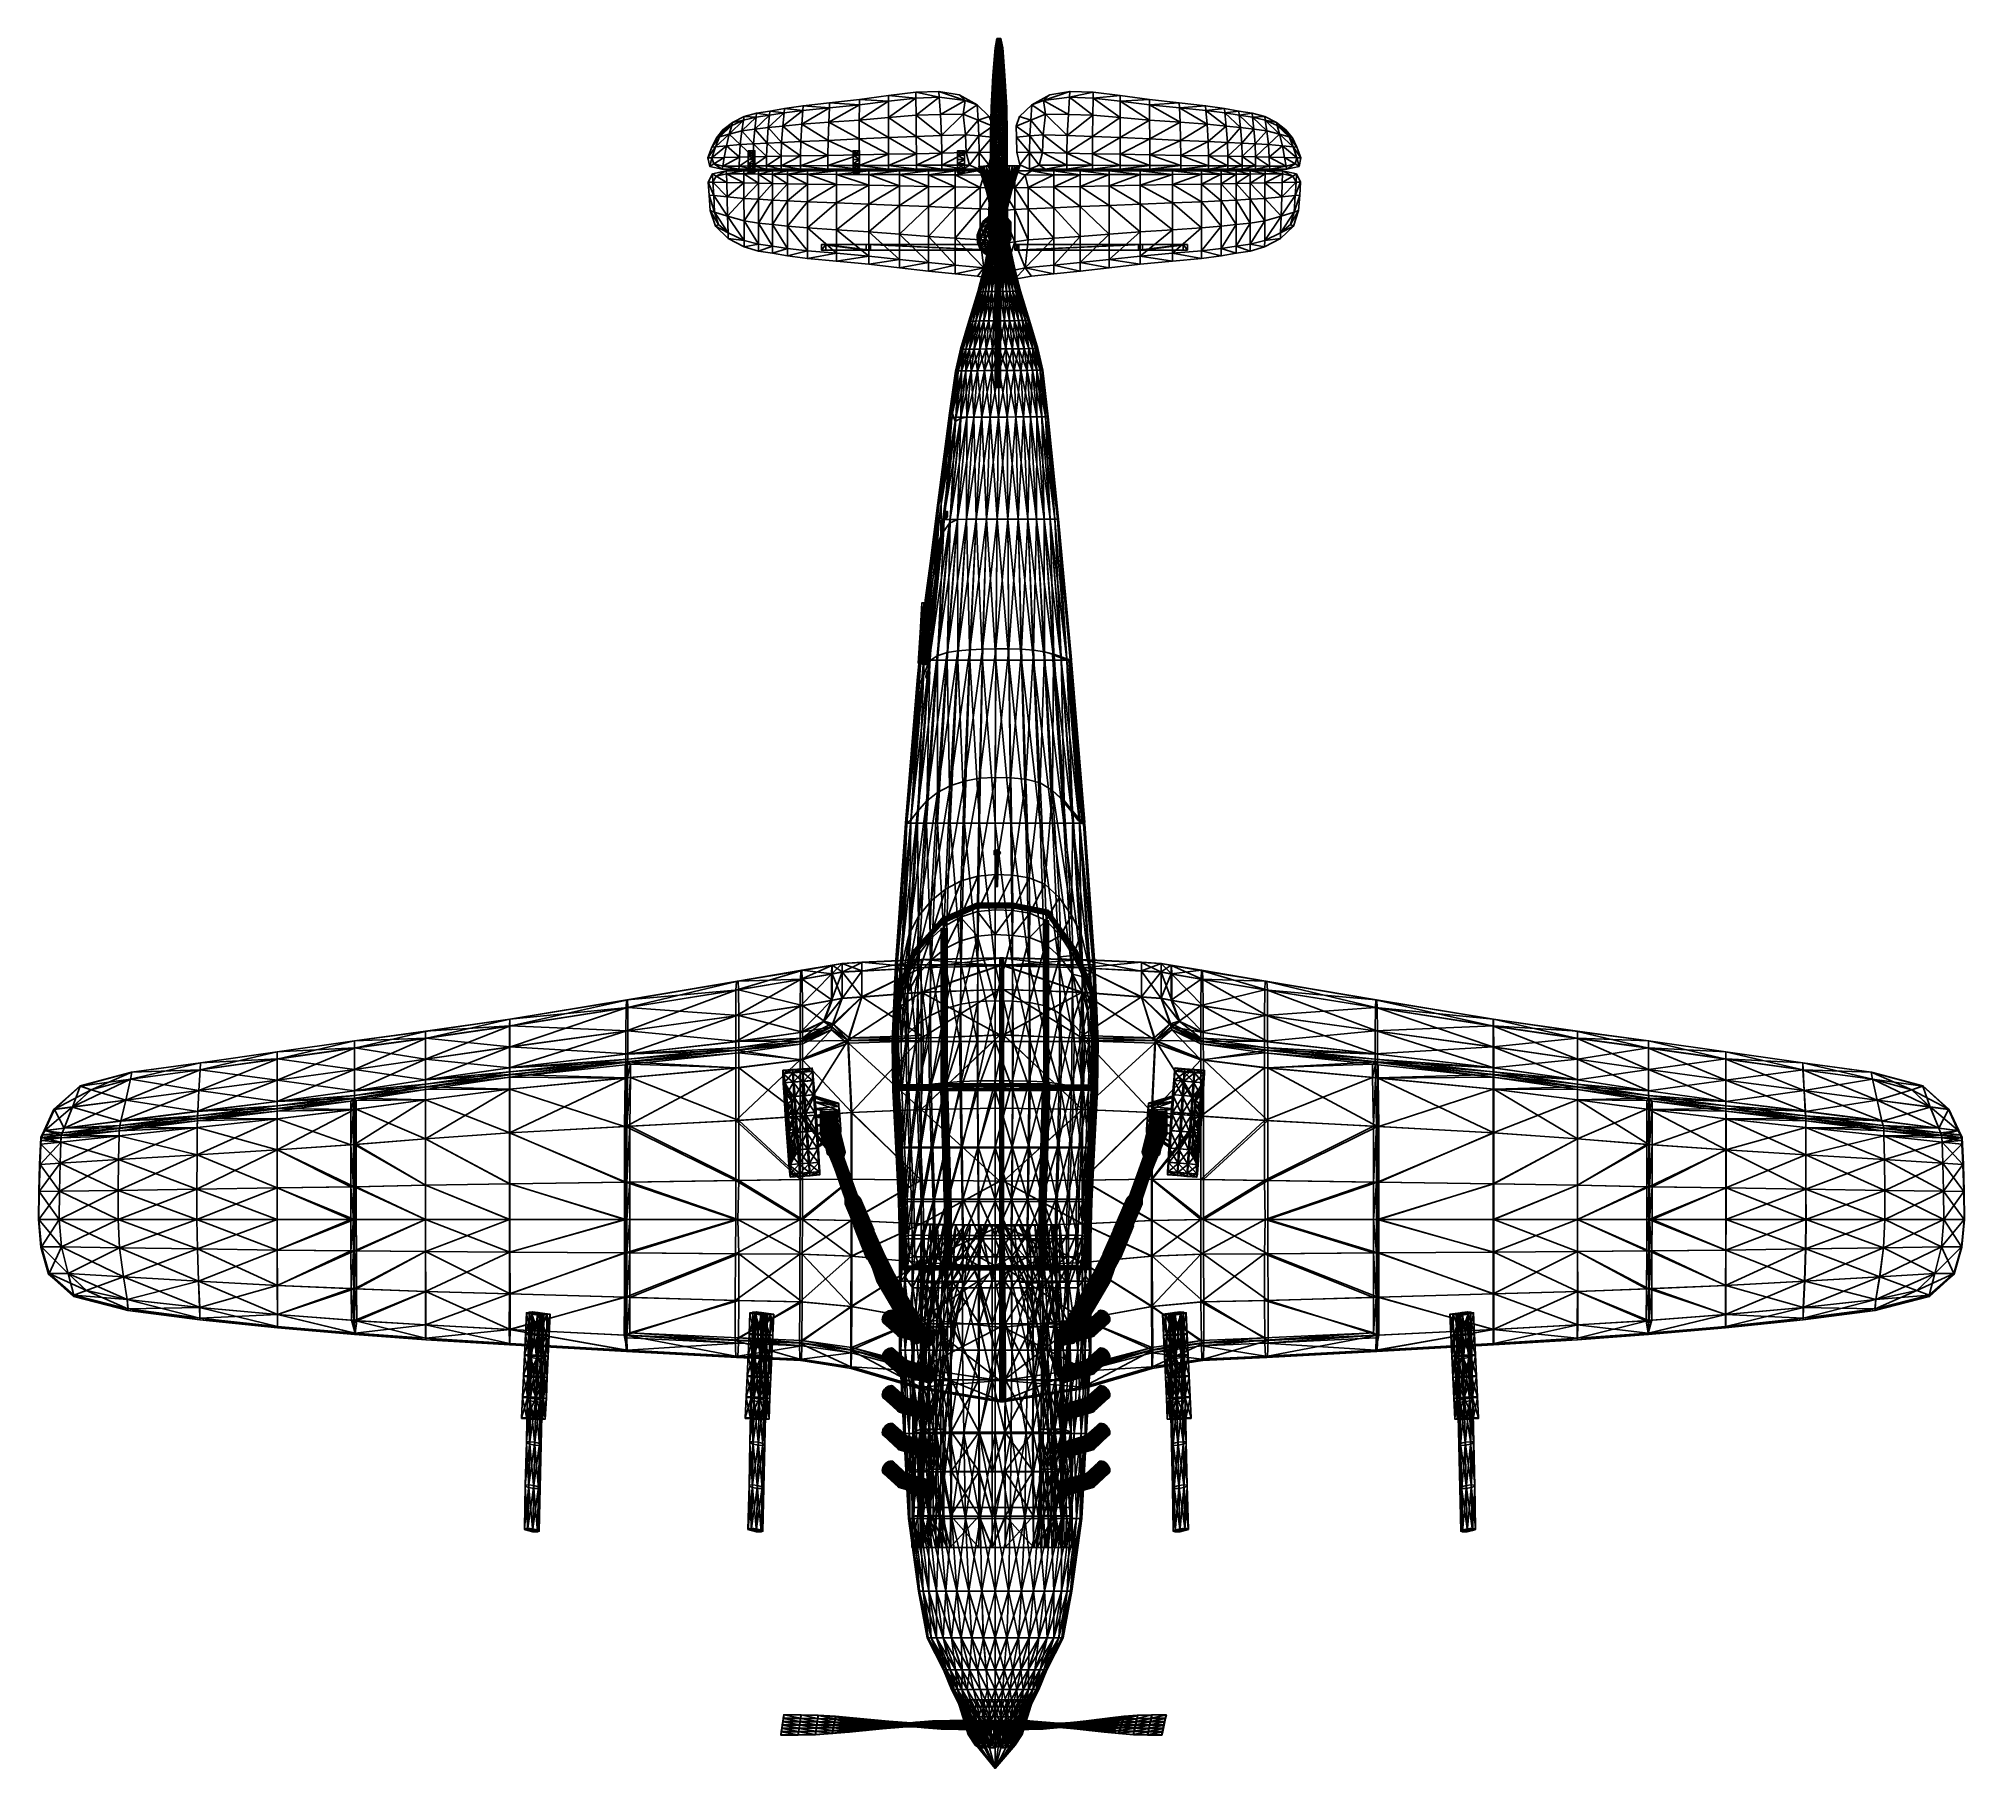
# Model space of a CAD drawing. Header units: centimetres. Extents: x -517 to 535, y -790 to 155.
import ezdxf

# ---------------------------------------------------------------- set-up
doc = ezdxf.new("R2010")
doc.units = ezdxf.units.CM
doc.layers.get('0').update_dxf_attribs({"color": 194, "true_color": 0x551cb1})

msp = doc.modelspace()

# ---------------------------------------------------------------- meshes
at = {"color": 176, "true_color": 0x080888}
mesh = msp.add_polyface(dxfattribs=at)
corners = [(5.1, 131.9, 307.4), (4.2, 121.9, 309.3), (4.2, 117.3, 314.8), (5.4, 137.6, 301.6), (4.2, 124, 301.6), (5.1, 136.5, 295.8), (4.2, 126.1, 293.9), (5.4, 140.8, 285.9), (4.2, 128.3, 285.9), (5.4, 144, 277.7), (4.2, 130.4, 277.8), (5.4, 146.7, 269.5), (4.2, 132.3, 269.5), (5.4, 148.9, 261.3), (4.2, 133.8, 261.3), (5.4, 150, 253.6), (4.2, 134.8, 253.6), (5.4, 150.3, 246.1), (4.2, 135.2, 246.1), (3.2, 116.5, 253.6), (3.2, 117, 246.1), (4.2, 135.2, 238.5), (3.2, 117.4, 238.5), (5.4, 149.7, 238.5), (5.4, 147.7, 231.4), (4.2, 134.3, 231.1), (3.2, 117.6, 230.7), (5.4, 143.5, 225.6), (4.2, 132.2, 224.3), (5.4, 138.3, 222), (4.6, 130.2, 219.4), (6.4, 137.6, 301.6), (6.4, 141.3, 293.8), (6.3, 139.8, 221.5), (5.4, 126.9, 314.8), (6.4, 130.1, 314.8)]
mesh.append_faces([[corners[k] for k in face] for face in [(0, 1, 2, 0), (3, 4, 1, 3), (1, 0, 3, 1), (4, 3, 5, 4), (5, 6, 4, 5), (7, 8, 6, 7), (6, 5, 7, 6), (8, 7, 9, 8), (9, 10, 8, 9), (11, 12, 10, 11), (10, 9, 11, 10), (12, 11, 13, 12), (13, 14, 12, 13), (15, 16, 14, 15), (14, 13, 15, 14), (16, 15, 17, 16), (17, 18, 16, 17), (19, 16, 18, 19), (18, 20, 19, 18), (21, 22, 20, 21), (20, 18, 21, 20), (23, 21, 18, 23), (18, 17, 23, 18), (21, 23, 24, 21), (24, 25, 21, 24), (22, 21, 25, 22), (25, 26, 22, 25), (27, 28, 25, 27), (25, 24, 27, 25), (28, 27, 29, 28), (29, 30, 28, 29), (5, 3, 31, 5), (7, 5, 32, 7), (30, 29, 33, 30), (0, 34, 35, 0)]], dxfattribs={"vtx3": -1, "color": 176})
mesh = msp.add_polyface(dxfattribs=at)
corners = [(6.4, 137.6, 301.6), (6.4, 141.3, 293.8), (5.1, 136.5, 295.8), (7.4, 137.6, 301.6), (7.4, 141.3, 293.8), (5.4, 144, 277.7), (5.4, 140.8, 285.9), (6.4, 145, 285.9), (7.4, 145, 285.9), (6.4, 147.3, 226), (6.3, 139.8, 221.5), (5.4, 138.3, 222), (5.4, 143.5, 225.6), (7.4, 139.8, 221.5), (7.4, 147.3, 226), (9.5, 144, 277.7), (9.5, 140.8, 285.9), (10.7, 128.3, 285.9), (9.8, 136.5, 295.8), (10.7, 126.1, 293.9), (10.7, 132.3, 269.5), (10.7, 133.8, 261.3), (9.5, 148.9, 261.3), (9.5, 146.7, 269.5), (10.7, 130.4, 277.8), (10.7, 134.8, 253.6), (10.7, 135.2, 246.1), (9.5, 150.3, 246.1), (9.5, 150, 253.6), (10.7, 135.2, 238.5), (10.7, 134.3, 231.1), (9.5, 147.7, 231.4), (9.5, 149.7, 238.5), (9.5, 138.3, 222), (9.5, 143.5, 225.6), (10.7, 132.2, 224.3), (8.5, 137.6, 301.6), (9.4, 137.6, 301.6), (8.5, 141.3, 293.8), (7.5, 141.3, 293.8), (7.5, 137.6, 301.6), (8.5, 134, 308.8), (8.5, 145, 285.9), (7.5, 145, 285.9), (8.6, 139.8, 221.5), (8.5, 147.3, 226), (7.5, 139.8, 221.5), (7.5, 129.5, 217.8), (10.3, 130.2, 219.4)]
mesh.append_faces([[corners[k] for k in face] for face in [(0, 1, 2, 0), (1, 0, 3, 1), (3, 4, 1, 3), (5, 6, 7, 5), (1, 7, 6, 1), (7, 1, 4, 7), (4, 8, 7, 4), (9, 10, 11, 9), (11, 12, 9, 11), (13, 9, 14, 13), (9, 13, 10, 9), (15, 16, 17, 15), (16, 18, 19, 16), (20, 21, 22, 20), (23, 15, 24, 23), (25, 26, 27, 25), (21, 25, 28, 21), (29, 30, 31, 29), (26, 29, 32, 26), (33, 34, 35, 33), (34, 31, 30, 34), (36, 37, 18, 36), (18, 38, 36, 18), (39, 36, 38, 39), (36, 39, 40, 36), (40, 41, 36, 40), (37, 36, 41, 37), (42, 16, 15, 42), (38, 43, 39, 38), (16, 42, 38, 16), (38, 18, 16, 38), (33, 44, 45, 33), (46, 45, 44, 46), (44, 47, 46, 44), (44, 33, 48, 44)]], dxfattribs={"vtx3": -1, "color": 176})
mesh = msp.add_polyface(dxfattribs=at)
corners = [(6.4, 151.6, 269.4), (6.4, 153.9, 261.3), (5.4, 148.9, 261.3), (7.4, 153.9, 261.3), (7.4, 151.6, 269.4), (6.4, 155.1, 253.6), (6.4, 155.3, 246.1), (5.4, 150.3, 246.1), (5.4, 150, 253.6), (7.4, 155.1, 253.6), (7.4, 155.3, 246.1), (6.4, 154.6, 238.5), (6.4, 152.1, 231.5), (5.4, 147.7, 231.4), (5.4, 149.7, 238.5), (7.4, 154.6, 238.5), (7.4, 152.1, 231.5), (7.5, 153.9, 261.3), (8.5, 151.6, 269.4), (8.5, 153.9, 261.3), (7.5, 151.6, 269.4), (8.5, 155.1, 253.6), (9.5, 150, 253.6), (9.5, 150.3, 246.1), (8.5, 155.3, 246.1), (7.5, 155.3, 246.1), (7.5, 155.1, 253.6), (9.5, 148.9, 261.3), (8.5, 154.6, 238.5), (9.5, 149.7, 238.5), (9.5, 147.7, 231.4), (7.5, 154.6, 238.5), (8.5, 152.1, 231.5), (7.5, 152.1, 231.5), (8.5, 147.3, 226)]
mesh.append_faces([[corners[k] for k in face] for face in [(0, 1, 2, 0), (3, 0, 4, 3), (0, 3, 1, 0), (5, 6, 7, 5), (7, 8, 5, 7), (1, 5, 8, 1), (9, 1, 3, 9), (1, 9, 5, 1), (10, 5, 9, 10), (5, 10, 6, 5), (11, 12, 13, 11), (6, 11, 14, 6), (14, 7, 6, 14), (11, 6, 10, 11), (10, 15, 11, 10), (12, 11, 15, 12), (15, 16, 12, 15), (17, 18, 19, 17), (18, 17, 20, 18), (21, 22, 23, 21), (23, 24, 21, 23), (25, 21, 24, 25), (21, 25, 26, 21), (21, 26, 17, 21), (17, 19, 21, 17), (22, 21, 19, 22), (19, 27, 22, 19), (28, 29, 30, 28), (31, 28, 32, 31), (32, 33, 31, 32), (24, 31, 25, 24), (31, 24, 28, 31), (29, 28, 24, 29), (24, 23, 29, 24), (33, 32, 34, 33)]], dxfattribs={"vtx3": -1, "color": 176})
mesh = msp.add_polyface(dxfattribs=at)
corners = [(6.4, 145, 285.9), (6.4, 148.5, 277.7), (5.4, 144, 277.7), (7.4, 148.5, 277.7), (7.4, 145, 285.9), (5.4, 148.9, 261.3), (5.4, 146.7, 269.5), (6.4, 151.6, 269.4), (7.4, 151.6, 269.4), (5.4, 150, 253.6), (6.4, 153.9, 261.3), (5.4, 147.7, 231.4), (5.4, 149.7, 238.5), (6.4, 154.6, 238.5), (6.4, 152.1, 231.5), (6.4, 147.3, 226), (5.4, 143.5, 225.6), (7.4, 152.1, 231.5), (7.4, 147.3, 226), (9.5, 148.9, 261.3), (9.5, 146.7, 269.5), (10.7, 132.3, 269.5), (9.5, 150.3, 246.1), (9.5, 150, 253.6), (10.7, 134.8, 253.6), (10.7, 133.8, 261.3), (9.5, 147.7, 231.4), (9.5, 149.7, 238.5), (10.7, 135.2, 238.5), (10.7, 135.2, 246.1), (9.5, 144, 277.7), (8.5, 148.5, 277.7), (8.5, 145, 285.9), (7.5, 148.5, 277.7), (7.5, 145, 285.9), (8.5, 141.3, 293.8), (8.5, 151.6, 269.4), (8.5, 153.9, 261.3), (7.5, 151.6, 269.4), (8.5, 152.1, 231.5), (8.5, 154.6, 238.5), (8.5, 147.3, 226), (9.5, 143.5, 225.6), (9.5, 138.3, 222), (7.5, 139.8, 221.5), (7.5, 147.3, 226), (7.5, 152.1, 231.5)]
mesh.append_faces([[corners[k] for k in face] for face in [(0, 1, 2, 0), (3, 0, 4, 3), (0, 3, 1, 0), (5, 6, 7, 5), (1, 7, 6, 1), (6, 2, 1, 6), (8, 1, 3, 8), (1, 8, 7, 1), (9, 5, 10, 9), (11, 12, 13, 11), (14, 15, 16, 14), (16, 11, 14, 16), (15, 14, 17, 15), (17, 18, 15, 17), (19, 20, 21, 19), (22, 23, 24, 22), (23, 19, 25, 23), (26, 27, 28, 26), (27, 22, 29, 27), (30, 31, 32, 30), (33, 32, 31, 33), (32, 33, 34, 32), (34, 35, 32, 34), (36, 20, 19, 36), (19, 37, 36, 19), (31, 38, 33, 31), (38, 31, 36, 38), (20, 36, 31, 20), (31, 30, 20, 31), (26, 39, 40, 26), (41, 42, 43, 41), (41, 44, 45, 41), (41, 45, 46, 41), (42, 41, 39, 42), (39, 26, 42, 39)]], dxfattribs={"vtx3": -1, "color": 176})
mesh = msp.add_polyface(dxfattribs=at)
corners = [(6.4, 134, 308.8), (6.4, 137.6, 301.6), (5.4, 137.6, 301.6), (5.1, 131.9, 307.4), (7.4, 134, 308.8), (7.4, 137.6, 301.6), (6.3, 139.8, 221.5), (5.8, 129.5, 217.8), (4.6, 130.2, 219.4), (7.4, 129.5, 217.8), (7.4, 139.8, 221.5), (6.4, 130.1, 314.8), (7.4, 130.1, 314.8), (6.4, 125.9, 320.3), (7.4, 125.9, 320.3), (9.8, 136.5, 295.8), (9.4, 137.6, 301.6), (10.7, 124, 301.6), (9.8, 131.9, 307.4), (10.7, 121.9, 309.3), (10.7, 128.3, 285.9), (10.7, 130.4, 277.8), (9.5, 144, 277.7), (10.7, 126.1, 293.9), (9.5, 140.8, 285.9), (10.7, 133.8, 261.3), (10.7, 132.3, 269.5), (11.7, 115, 269.5), (9.5, 146.7, 269.5), (10.7, 134.8, 253.6), (11.7, 115.8, 261.3), (10.7, 135.2, 246.1), (11.7, 116.5, 253.6), (10.7, 135.2, 238.5), (11.7, 117, 246.1), (10.7, 134.3, 231.1), (11.7, 117.4, 238.5), (10.7, 132.2, 224.3), (11.7, 117.6, 230.7), (10.3, 130.2, 219.4), (9.5, 138.3, 222), (9.5, 143.5, 225.6), (8.5, 134, 308.8), (7.5, 137.6, 301.6), (7.5, 134, 308.8), (9.1, 129.5, 217.8), (7.4, 123.6, 216.1), (7.5, 129.5, 217.8), (8.6, 139.8, 221.5), (8.5, 130.1, 314.8), (9.5, 126.9, 314.8), (7.5, 130.1, 314.8), (8.5, 125.9, 320.3)]
mesh.append_faces([[corners[k] for k in face] for face in [(0, 1, 2, 0), (2, 3, 0, 2), (1, 0, 4, 1), (4, 5, 1, 4), (6, 7, 8, 6), (9, 6, 10, 9), (6, 9, 7, 6), (11, 0, 3, 11), (12, 13, 14, 12), (13, 12, 11, 13), (0, 11, 12, 0), (12, 4, 0, 12), (15, 16, 17, 15), (16, 18, 19, 16), (20, 21, 22, 20), (23, 20, 24, 23), (25, 26, 27, 25), (21, 26, 28, 21), (29, 25, 30, 29), (31, 29, 32, 31), (33, 31, 34, 33), (35, 33, 36, 35), (37, 35, 38, 37), (37, 39, 40, 37), (35, 37, 41, 35), (42, 43, 44, 42), (42, 18, 16, 42), (45, 46, 47, 45), (47, 48, 45, 47), (39, 45, 48, 39), (49, 50, 18, 49), (18, 42, 49, 18), (44, 49, 42, 44), (49, 44, 51, 49), (51, 52, 49, 51)]], dxfattribs={"vtx3": -1, "color": 176})
mesh = msp.add_polyface(dxfattribs=at)
corners = [(7.4, 123.6, 216.1), (5.8, 129.5, 217.8), (7.4, 129.5, 217.8), (5.3, 117.3, 214.3), (6.4, 125.9, 320.3), (6.4, 130.1, 314.8), (5.4, 126.9, 314.8), (5.4, 122.6, 320.3), (6.4, 121, 325.9), (5.4, 117.6, 325.9), (7.4, 125.9, 320.3), (7.4, 121, 325.9), (10.7, 117.3, 314.8), (10.7, 121.9, 309.3), (9.8, 131.9, 307.4), (9.5, 126.9, 314.8), (9.5, 122.6, 320.3), (10.7, 112.6, 320.3), (10.7, 124, 301.6), (11.7, 110.3, 309.3), (10.7, 126.1, 293.9), (11.7, 111.2, 301.6), (9.8, 136.5, 295.8), (9.4, 137.6, 301.6), (10.7, 128.3, 285.9), (11.7, 112.2, 293.9), (10.7, 130.4, 277.8), (11.7, 113.1, 285.9), (10.7, 132.3, 269.5), (11.7, 114.1, 277.8), (11.7, 115.8, 261.3), (11.7, 116.5, 253.6), (10.7, 134.8, 253.6), (11.7, 117, 246.1), (10.7, 135.2, 246.1), (11.7, 117.4, 238.5), (10.7, 135.2, 238.5), (11.7, 117.6, 230.7), (10.7, 134.3, 231.1), (11.7, 117.5, 222.6), (10.7, 132.2, 224.3), (10.3, 130.2, 219.4), (11.2, 117.3, 216.3), (9.1, 129.5, 217.8), (9.6, 117.3, 214.3), (8.5, 125.9, 320.3), (7.5, 130.1, 314.8), (7.5, 125.9, 320.3), (8.5, 130.1, 314.8), (8.5, 121, 325.9), (9.5, 117.6, 325.9), (7.5, 121, 325.9)]
mesh.append_faces([[corners[k] for k in face] for face in [(0, 1, 2, 0), (1, 0, 3, 1), (4, 5, 6, 4), (6, 7, 4, 6), (8, 4, 7, 8), (7, 9, 8, 7), (10, 8, 11, 10), (8, 10, 4, 8), (12, 13, 14, 12), (14, 15, 12, 14), (15, 16, 17, 15), (18, 13, 19, 18), (20, 18, 21, 20), (18, 20, 22, 18), (13, 18, 23, 13), (24, 20, 25, 24), (26, 24, 27, 26), (28, 26, 29, 28), (30, 31, 32, 30), (31, 33, 34, 31), (33, 35, 36, 33), (35, 37, 38, 35), (37, 39, 40, 37), (41, 40, 39, 41), (39, 42, 41, 39), (43, 41, 42, 43), (42, 44, 43, 42), (0, 43, 44, 0), (45, 46, 47, 45), (15, 48, 45, 15), (45, 16, 15, 45), (49, 50, 16, 49), (16, 45, 49, 16), (47, 49, 45, 47), (49, 47, 51, 49)]], dxfattribs={"vtx3": -1, "color": 176})
mesh = msp.add_polyface(dxfattribs=at)
corners = [(-38, 122.8, 273.6), (-52.8, 112.2, 273.9), (-37.8, 113.4, 273.9), (-25.1, 123.3, 273.6), (-24.5, 113.9, 273.9), (-10.9, 121.4, 273.9), (-25.3, 126.4, 272.8), (-14.3, 124.5, 272.8), (-38, 126, 272.8), (-25.3, 126.4, 271.8), (-38, 126, 271.8), (-14.3, 124.5, 271.8), (-52.8, 124.2, 272.8), (-52.8, 121.2, 273.6), (-52.8, 124.2, 271.8), (-52.8, 112.2, 269.7), (-37.8, 113.4, 269.7), (-37.7, 101.9, 269.7), (-38, 122.8, 269.9), (-52.8, 121.2, 269.9), (-24.5, 113.9, 269.7), (-23.9, 102.4, 269.7), (-12, 114.1, 269.7), (-10.9, 121.4, 269.7), (-25.1, 123.3, 269.9), (-25.3, 126.4, 270.7), (-14.3, 124.5, 270.7), (-38, 126, 270.7), (-52.8, 124.2, 270.7)]
mesh.append_faces([[corners[k] for k in face] for face in [(0, 1, 2, 0), (2, 3, 0, 2), (3, 2, 4, 3), (4, 5, 3, 4), (5, 6, 3, 5), (6, 5, 7, 6), (3, 8, 0, 3), (8, 3, 6, 8), (8, 6, 9, 8), (9, 10, 8, 9), (9, 7, 11, 9), (7, 9, 6, 7), (0, 12, 13, 0), (12, 0, 8, 12), (12, 8, 10, 12), (10, 14, 12, 10), (15, 16, 17, 15), (18, 15, 19, 18), (15, 18, 16, 15), (16, 20, 21, 16), (22, 21, 20, 22), (23, 20, 24, 23), (20, 23, 22, 20), (24, 16, 18, 24), (16, 24, 20, 16), (23, 25, 26, 23), (25, 23, 24, 25), (26, 9, 11, 26), (9, 26, 25, 9), (9, 25, 27, 9), (27, 10, 9, 27), (27, 24, 18, 27), (24, 27, 25, 24), (18, 28, 27, 18), (10, 27, 28, 10)]], dxfattribs={"vtx3": -1, "color": 176})
mesh = msp.add_polyface(dxfattribs=at)
corners = [(2.2, 112.7, 271.8), (4.1, 107.4, 272.8), (4.1, 107.4, 271.8), (2.2, 112.7, 272.8), (2.9, 103.6, 220.7), (3.2, 117.5, 222.6), (3.7, 117.3, 216.3), (3.4, 103.9, 213), (5.4, 117.6, 325.9), (4.2, 107.6, 325.9), (4.2, 102, 331.4), (5.4, 122.6, 320.3), (4.2, 112.6, 320.3), (4.2, 117.3, 314.8), (3.2, 105.1, 314.8), (3.2, 99.9, 320.3), (5.4, 126.9, 314.8), (5.1, 131.9, 307.4), (4.2, 121.9, 309.3), (3.2, 110.3, 309.3), (4.2, 124, 301.6), (3.2, 111.2, 301.6), (4.2, 126.1, 293.9), (3.2, 112.2, 293.9), (4.2, 128.3, 285.9), (3.2, 113.1, 285.9), (4.2, 130.4, 277.8), (3.2, 114.1, 277.8), (4.2, 132.3, 269.5), (3.2, 115, 269.5), (4.2, 133.8, 261.3), (3.2, 115.8, 261.3), (4.2, 134.8, 253.6), (3.2, 116.5, 253.6), (4.2, 132.2, 224.3), (3.2, 117.6, 230.7), (4.2, 134.3, 231.1), (4.6, 130.2, 219.4), (5.8, 129.5, 217.8), (5.3, 117.3, 214.3), (5.2, 104, 210.5)]
mesh.append_faces([[corners[k] for k in face] for face in [(0, 1, 2, 0), (1, 0, 3, 1), (4, 5, 6, 4), (6, 7, 4, 6), (8, 9, 10, 8), (9, 8, 11, 9), (11, 12, 9, 11), (13, 14, 15, 13), (16, 13, 12, 16), (12, 11, 16, 12), (13, 16, 17, 13), (14, 13, 18, 14), (18, 19, 14, 18), (20, 21, 19, 20), (19, 18, 20, 19), (21, 20, 22, 21), (22, 23, 21, 22), (24, 25, 23, 24), (23, 22, 24, 23), (25, 24, 26, 25), (26, 27, 25, 26), (28, 29, 27, 28), (27, 26, 28, 27), (29, 28, 30, 29), (30, 31, 29, 30), (32, 33, 31, 32), (31, 30, 32, 31), (34, 5, 35, 34), (35, 36, 34, 35), (5, 34, 37, 5), (37, 6, 5, 37), (38, 39, 6, 38), (6, 37, 38, 6), (39, 40, 7, 39), (7, 6, 39, 7)]], dxfattribs={"vtx3": -1, "color": 176})
mesh = msp.add_polyface(dxfattribs=at)
corners = [(6.4, 115, 331.3), (6.4, 121, 325.9), (5.4, 117.6, 325.9), (5.4, 111.7, 331.3), (7.4, 121, 325.9), (7.4, 115, 331.3), (6.4, 107.4, 336.5), (7.4, 107.4, 336.5), (9.6, 117.3, 214.3), (5.3, 117.3, 214.3), (7.4, 123.6, 216.1), (7.4, 104, 210.5), (5.2, 104, 210.5), (11.7, 114.1, 277.8), (11.7, 113.1, 285.9), (12, 100.9, 285.9), (11.7, 112.2, 293.9), (12, 100.6, 293.9), (11.7, 115.8, 261.3), (11.7, 115, 269.5), (12, 101.6, 269.5), (12, 101.3, 277.8), (11.2, 117.3, 216.3), (11.7, 117.5, 222.6), (12, 103.6, 220.7), (10.7, 107.6, 325.9), (10.7, 112.6, 320.3), (9.5, 122.6, 320.3), (9.5, 117.6, 325.9), (9.5, 111.7, 331.3), (10.7, 102, 331.4), (10.7, 117.3, 314.8), (11.7, 99.9, 320.3), (10.7, 121.9, 309.3), (11.7, 105.1, 314.8), (11.7, 110.3, 309.3), (9.5, 126.9, 314.8), (11.7, 111.2, 301.6), (10.7, 124, 301.6), (10.7, 126.1, 293.9), (10.7, 128.3, 285.9), (10.7, 130.4, 277.8), (10.7, 132.3, 269.5), (10.7, 133.8, 261.3), (8.5, 115, 331.3), (7.5, 121, 325.9), (7.5, 115, 331.3), (8.5, 121, 325.9), (8.5, 107.4, 336.5), (11.4, 103.9, 213)]
mesh.append_faces([[corners[k] for k in face] for face in [(0, 1, 2, 0), (2, 3, 0, 2), (4, 0, 5, 4), (0, 4, 1, 0), (6, 0, 3, 6), (5, 6, 7, 5), (6, 5, 0, 6), (8, 9, 10, 8), (9, 11, 12, 9), (13, 14, 15, 13), (14, 16, 17, 14), (18, 19, 20, 18), (19, 13, 21, 19), (22, 23, 24, 22), (25, 26, 27, 25), (27, 28, 25, 27), (28, 29, 30, 28), (31, 26, 32, 31), (33, 31, 34, 33), (34, 35, 33, 34), (26, 31, 36, 26), (35, 37, 38, 35), (37, 16, 39, 37), (16, 14, 40, 16), (14, 13, 41, 14), (13, 19, 42, 13), (19, 18, 43, 19), (44, 45, 46, 44), (45, 44, 47, 45), (28, 47, 44, 28), (44, 29, 28, 44), (29, 44, 48, 29), (46, 48, 44, 46), (8, 11, 9, 8), (8, 22, 49, 8)]], dxfattribs={"vtx3": -1, "color": 176})
mesh = msp.add_polyface(dxfattribs=at)
corners = [(44.8, 102.4, 273.9), (58.7, 113.4, 273.9), (45.4, 113.9, 273.9), (46, 123.3, 273.6), (31.8, 121.4, 273.9), (32.9, 114.1, 273.9), (31.7, 102.8, 273.9), (24.8, 110.7, 273.9), (25.4, 119.2, 273.9), (35.2, 124.5, 272.8), (25.4, 119.2, 272.8), (35.2, 124.5, 271.8), (25.4, 119.2, 271.8), (46.2, 126.4, 272.8), (58.9, 122.8, 273.6), (58.9, 126, 272.8), (46.2, 126.4, 271.8), (58.9, 126, 271.8), (58.7, 113.4, 269.7), (44.8, 102.4, 269.7), (45.4, 113.9, 269.7), (31.7, 102.8, 269.7), (32.9, 114.1, 269.7), (31.8, 121.4, 269.7), (46, 123.3, 269.9), (58.9, 122.8, 269.9), (35.2, 124.5, 270.7), (25.4, 119.2, 270.7), (25.4, 119.2, 269.7), (46.2, 126.4, 270.7), (58.9, 126, 270.7)]
mesh.append_faces([[corners[k] for k in face] for face in [(0, 1, 2, 0), (3, 2, 1, 3), (4, 5, 2, 4), (2, 3, 4, 2), (5, 6, 0, 5), (0, 2, 5, 0), (6, 5, 7, 6), (5, 4, 8, 5), (8, 4, 9, 8), (9, 10, 8, 9), (11, 12, 10, 11), (10, 9, 11, 10), (4, 3, 13, 4), (13, 9, 4, 13), (3, 14, 15, 3), (15, 13, 3, 15), (15, 16, 13, 15), (16, 15, 17, 16), (16, 11, 9, 16), (9, 13, 16, 9), (18, 19, 20, 18), (19, 21, 22, 19), (22, 20, 19, 22), (23, 24, 20, 23), (20, 22, 23, 20), (24, 25, 18, 24), (18, 20, 24, 18), (11, 26, 27, 11), (26, 23, 28, 26), (23, 26, 29, 23), (29, 24, 23, 29), (26, 11, 16, 26), (16, 29, 26, 16), (16, 30, 29, 16), (24, 29, 30, 24)]], dxfattribs={"vtx3": -1, "color": 176})
mesh = msp.add_polyface(dxfattribs=at)
corners = [(73.6, 101.2, 273.9), (89.7, 110.8, 273.9), (73.6, 112.2, 273.9), (89.8, 100.5, 273.9), (89.6, 119.2, 273.6), (73.6, 121.2, 273.6), (58.9, 122.8, 273.6), (58.7, 113.4, 273.9), (58.6, 101.9, 273.9), (44.8, 102.4, 273.9), (46, 123.3, 273.6), (73.6, 124.2, 272.8), (58.9, 126, 272.8), (89.6, 122, 272.8), (73.6, 124.2, 271.8), (89.6, 122, 271.8), (58.9, 126, 271.8), (89.7, 110.8, 269.7), (73.6, 101.2, 269.7), (73.6, 112.2, 269.7), (58.6, 101.9, 269.7), (58.7, 113.4, 269.7), (58.9, 122.8, 269.9), (73.6, 121.2, 269.9), (89.6, 119.2, 269.9), (58.9, 126, 270.7), (46.2, 126.4, 271.8), (46, 123.3, 269.9), (73.6, 124.2, 270.7), (89.6, 122, 270.7)]
mesh.append_faces([[corners[k] for k in face] for face in [(0, 1, 2, 0), (1, 0, 3, 1), (1, 4, 5, 1), (5, 2, 1, 5), (6, 7, 2, 6), (2, 5, 6, 2), (2, 8, 0, 2), (8, 2, 7, 8), (7, 9, 8, 7), (7, 6, 10, 7), (6, 5, 11, 6), (11, 12, 6, 11), (5, 4, 13, 5), (13, 11, 5, 13), (13, 14, 11, 13), (14, 13, 15, 14), (11, 16, 12, 11), (16, 11, 14, 16), (17, 18, 19, 17), (19, 20, 21, 19), (20, 19, 18, 20), (22, 23, 19, 22), (19, 21, 22, 19), (23, 24, 17, 23), (17, 19, 23, 17), (25, 26, 16, 25), (25, 22, 27, 25), (22, 25, 28, 22), (28, 23, 22, 28), (28, 16, 14, 28), (16, 28, 25, 16), (14, 29, 28, 14), (29, 14, 15, 29), (29, 24, 23, 29), (23, 28, 29, 23)]], dxfattribs={"vtx3": -1, "color": 176})
mesh = msp.add_polyface(dxfattribs=at)
corners = [(-118.5, 106.7, 273.9), (-109.9, 114.7, 273.6), (-117.8, 113.4, 273.6), (-110.6, 107.5, 273.9), (-99.6, 116.1, 273.6), (-100.2, 108.5, 273.9), (-85.1, 117.5, 273.6), (-85.5, 109.6, 273.9), (-99.5, 118.6, 272.8), (-85, 120.2, 272.8), (-85, 120.2, 271.8), (-99.5, 118.6, 271.8), (-109.7, 117.1, 272.8), (-117.6, 115.7, 272.8), (-109.7, 117.1, 271.8), (-117.6, 115.7, 271.8), (-99.6, 116.1, 269.9), (-110.6, 107.5, 269.7), (-109.9, 114.7, 269.9), (-100.2, 108.5, 269.7), (-118.5, 106.7, 269.7), (-117.8, 113.4, 269.9), (-85.1, 117.5, 269.9), (-85.5, 109.6, 269.7), (-85, 120.2, 270.7), (-99.5, 118.6, 270.7), (-109.7, 117.1, 270.7), (-117.6, 115.7, 270.7)]
mesh.append_faces([[corners[k] for k in face] for face in [(0, 1, 2, 0), (1, 0, 3, 1), (4, 3, 5, 4), (3, 4, 1, 3), (5, 6, 4, 5), (6, 5, 7, 6), (6, 8, 4, 6), (8, 6, 9, 8), (8, 9, 10, 8), (10, 11, 8, 10), (4, 12, 1, 4), (12, 4, 8, 12), (1, 13, 2, 1), (13, 1, 12, 13), (13, 12, 14, 13), (14, 15, 13, 14), (12, 8, 11, 12), (11, 14, 12, 11), (16, 17, 18, 16), (17, 16, 19, 17), (18, 20, 21, 18), (22, 19, 16, 22), (19, 22, 23, 19), (11, 24, 25, 11), (24, 11, 10, 24), (25, 22, 16, 25), (22, 25, 24, 22), (16, 26, 25, 16), (26, 16, 18, 26), (26, 14, 11, 26), (11, 25, 26, 11), (15, 26, 27, 15), (26, 15, 14, 26), (27, 18, 21, 27), (18, 27, 26, 18)]], dxfattribs={"vtx3": -1, "color": 176})
mesh = msp.add_polyface(dxfattribs=at)
corners = [(-68.7, 119.2, 273.6), (-85.5, 109.6, 273.9), (-68.8, 110.8, 273.9), (-85.1, 117.5, 273.6), (-85.8, 99.7, 273.9), (-68.9, 100.5, 273.9), (-52.8, 101.2, 273.9), (-52.8, 112.2, 273.9), (-52.8, 121.2, 273.6), (-38, 122.8, 273.6), (-37.7, 101.9, 273.9), (-68.7, 122, 272.8), (-52.8, 124.2, 272.8), (-52.8, 124.2, 271.8), (-68.7, 122, 271.8), (-85, 120.2, 272.8), (-85, 120.2, 271.8), (-85.5, 109.6, 269.7), (-68.8, 110.8, 269.7), (-68.9, 100.5, 269.7), (-68.7, 119.2, 269.9), (-85.1, 117.5, 269.9), (-52.8, 112.2, 269.7), (-52.8, 101.2, 269.7), (-52.8, 121.2, 269.9), (-52.8, 124.2, 270.7), (-38, 122.8, 269.9), (-38, 126, 271.8), (-68.7, 122, 270.7), (-85, 120.2, 270.7)]
mesh.append_faces([[corners[k] for k in face] for face in [(0, 1, 2, 0), (1, 0, 3, 1), (1, 4, 5, 1), (5, 2, 1, 5), (6, 7, 2, 6), (2, 5, 6, 2), (2, 8, 0, 2), (8, 2, 7, 8), (7, 9, 8, 7), (7, 6, 10, 7), (8, 11, 0, 8), (11, 8, 12, 11), (11, 12, 13, 11), (13, 14, 11, 13), (0, 15, 3, 0), (15, 0, 11, 15), (15, 11, 14, 15), (14, 16, 15, 14), (17, 18, 19, 17), (20, 17, 21, 20), (17, 20, 18, 17), (18, 22, 23, 18), (23, 19, 18, 23), (24, 18, 20, 24), (18, 24, 22, 18), (25, 26, 24, 25), (25, 13, 27, 25), (13, 25, 28, 13), (28, 14, 13, 28), (28, 24, 20, 28), (24, 28, 25, 24), (20, 29, 28, 20), (29, 20, 21, 29), (28, 16, 14, 28), (16, 28, 29, 16)]], dxfattribs={"vtx3": -1, "color": 176})
mesh = msp.add_polyface(dxfattribs=at)
corners = [(-10.9, 121.4, 273.9), (-24.5, 113.9, 273.9), (-12, 114.1, 273.9), (-4.5, 119.2, 273.9), (-3.9, 110.7, 273.9), (2.2, 112.7, 273.9), (4.1, 107.4, 273.9), (2.2, 112.7, 272.8), (4.1, 107.4, 272.8), (-4.5, 119.2, 272.8), (-14.3, 124.5, 272.8), (-14.3, 124.5, 271.8), (-4.5, 119.2, 271.8), (2.2, 112.7, 271.8), (2.2, 112.7, 269.7), (-3.9, 110.7, 269.7), (-4.5, 119.2, 269.7), (4.1, 107.4, 269.7), (-12, 114.1, 269.7), (-10.9, 121.4, 269.7), (4.1, 107.4, 270.7), (2.2, 112.7, 270.7), (-4.5, 119.2, 270.7), (-14.3, 124.5, 270.7), (3.2, 117.4, 238.5), (2.9, 103, 238.5), (2.9, 102.6, 246.1), (3.2, 117, 246.1), (3.2, 117.6, 230.7), (2.9, 103.3, 230.3), (3.2, 117.5, 222.6), (2.9, 103.6, 220.7)]
mesh.append_faces([[corners[k] for k in face] for face in [(0, 1, 2, 0), (2, 3, 0, 2), (3, 2, 4, 3), (5, 4, 6, 5), (4, 5, 3, 4), (6, 7, 5, 6), (7, 6, 8, 7), (5, 9, 3, 5), (9, 5, 7, 9), (3, 10, 0, 3), (10, 3, 9, 10), (11, 9, 12, 11), (9, 11, 10, 9), (12, 7, 13, 12), (7, 12, 9, 7), (14, 15, 16, 14), (15, 14, 17, 15), (16, 18, 19, 16), (18, 16, 15, 18), (13, 20, 21, 13), (21, 17, 14, 21), (14, 22, 21, 14), (22, 14, 16, 22), (21, 12, 13, 21), (12, 21, 22, 12), (11, 22, 23, 11), (22, 11, 12, 22), (23, 16, 19, 23), (16, 23, 22, 16), (24, 25, 26, 24), (26, 27, 24, 26), (25, 24, 28, 25), (28, 29, 25, 28), (30, 31, 29, 30), (29, 28, 30, 29)]], dxfattribs={"vtx3": -1, "color": 176})
mesh = msp.add_polyface(dxfattribs=at)
corners = [(-3.5, 102.1, 273.9), (-10.4, 93, 273.9), (-3.3, 93.1, 273.9), (3.8, 101.4, 273.9), (3.7, 93.3, 273.9), (-3.9, 110.7, 273.9), (-10.8, 102.8, 273.9), (4.1, 107.4, 273.9), (-3.3, 93.1, 269.7), (-8.6, 86.2, 269.7), (-10.4, 93, 269.7), (3.7, 93.3, 269.7), (2, 86.3, 269.7), (3.8, 101.4, 269.7), (-3.5, 102.1, 269.7), (4.1, 107.4, 269.7), (-3.9, 110.7, 269.7), (2.9, 100.3, 301.6), (3.2, 111.2, 301.6), (3.2, 112.2, 293.9), (2.9, 100.6, 293.9), (2.9, 92.8, 295.9), (2.9, 90.2, 301.6), (2.9, 92.6, 307.4), (2.9, 99.9, 309.3), (3.2, 110.3, 309.3), (2.9, 100.9, 285.9), (3.4, 92.9, 285.9), (3.2, 113.1, 285.9), (3.2, 114.1, 277.8), (2.9, 101.3, 277.8), (3.2, 115, 269.5), (2.9, 101.6, 269.5), (3.2, 115.8, 261.3), (2.9, 102, 261.3), (3.2, 116.5, 253.6), (2.9, 102.3, 253.6), (3.2, 117, 246.1), (2.9, 94.2, 314.8), (2.9, 85.5, 314.3)]
mesh.append_faces([[corners[k] for k in face] for face in [(0, 1, 2, 0), (3, 2, 4, 3), (2, 3, 0, 2), (5, 6, 0, 5), (7, 0, 3, 7), (0, 7, 5, 0), (8, 9, 10, 8), (8, 11, 12, 8), (13, 8, 14, 13), (8, 13, 11, 8), (14, 15, 13, 14), (15, 14, 16, 15), (17, 18, 19, 17), (19, 20, 17, 19), (21, 17, 20, 21), (17, 21, 22, 17), (17, 22, 23, 17), (23, 24, 17, 23), (18, 17, 24, 18), (24, 25, 18, 24), (26, 27, 21, 26), (21, 20, 26, 21), (28, 26, 20, 28), (20, 19, 28, 20), (26, 28, 29, 26), (29, 30, 26, 29), (31, 32, 30, 31), (30, 29, 31, 30), (32, 31, 33, 32), (33, 34, 32, 33), (35, 36, 34, 35), (34, 33, 35, 34), (36, 35, 37, 36), (23, 38, 24, 23), (38, 23, 39, 38)]], dxfattribs={"vtx3": -1, "color": 176})
mesh = msp.add_polyface(dxfattribs=at)
corners = [(3.8, 101.4, 273.9), (4.1, 107.4, 272.8), (4.1, 107.4, 273.9), (3.8, 101.4, 272.8), (4.1, 107.4, 271.8), (3.8, 101.4, 271.8), (3.8, 101.4, 269.7), (4.1, 107.4, 270.7), (3.8, 101.4, 270.7), (4.1, 107.4, 269.7), (2.2, 112.7, 271.8), (2.2, 112.7, 270.7), (3.7, 93.3, 270.7), (3.7, 93.3, 269.7), (3.2, 117, 246.1), (2.9, 102.6, 246.1), (2.9, 102.3, 253.6), (3.4, 93.3, 246.1), (3.4, 93.2, 253.6), (2.9, 103, 238.5), (3.4, 93.4, 238.5), (2.9, 103.3, 230.3), (3.4, 93.5, 229.9), (2.9, 103.6, 220.7), (3.4, 93.5, 219.2), (3.4, 103.9, 213), (3.9, 96.3, 213.5), (2.9, 94.2, 314.8), (3.2, 105.1, 314.8), (3.2, 110.3, 309.3), (2.9, 99.9, 309.3), (2.9, 88.3, 320.3), (5.4, 104.5, 336.7), (4.2, 95.8, 337.1), (4.6, 90.9, 341.4), (5.4, 111.7, 331.3), (4.2, 102, 331.4), (4.2, 107.6, 325.9), (3.2, 94.5, 325.9), (3.2, 89.1, 331.5), (5.4, 117.6, 325.9), (4.2, 112.6, 320.3), (3.2, 99.9, 320.3), (4.2, 117.3, 314.8), (5.2, 104, 210.5), (5.2, 89.8, 206.2)]
mesh.append_faces([[corners[k] for k in face] for face in [(0, 1, 2, 0), (1, 0, 3, 1), (4, 3, 5, 4), (3, 4, 1, 3), (6, 7, 8, 6), (7, 6, 9, 7), (8, 4, 5, 8), (4, 8, 7, 4), (7, 10, 4, 7), (9, 11, 7, 9), (5, 12, 8, 5), (8, 13, 6, 8), (14, 15, 16, 14), (15, 17, 18, 15), (19, 20, 17, 19), (17, 15, 19, 17), (20, 19, 21, 20), (21, 22, 20, 21), (23, 24, 22, 23), (22, 21, 23, 22), (24, 23, 25, 24), (25, 26, 24, 25), (27, 28, 29, 27), (29, 30, 27, 29), (28, 27, 31, 28), (32, 33, 34, 32), (33, 32, 35, 33), (35, 36, 33, 35), (37, 38, 39, 37), (36, 35, 40, 36), (38, 37, 41, 38), (41, 42, 38, 41), (42, 41, 43, 42), (44, 45, 26, 44), (26, 25, 44, 26)]], dxfattribs={"vtx3": -1, "color": 176})
mesh = msp.add_polyface(dxfattribs=at)
corners = [(5.4, 111.7, 331.3), (5.4, 104.5, 336.7), (6.4, 107.4, 336.5), (6.3, 98.7, 340.7), (5.4, 98.2, 339.8), (7.4, 98.7, 340.7), (7.4, 107.4, 336.5), (7.4, 89.8, 206.2), (5.2, 104, 210.5), (7.4, 104, 210.5), (5.2, 89.8, 206.2), (11.7, 112.2, 293.9), (11.7, 111.2, 301.6), (12, 100.3, 301.6), (11.7, 110.3, 309.3), (12, 99.9, 309.3), (11.4, 93.5, 229.9), (11.4, 93.5, 219.2), (12, 103.6, 220.7), (11.4, 103.9, 213), (11, 96.3, 213.5), (11.2, 117.3, 216.3), (10.7, 102, 331.4), (10.7, 95.8, 337.1), (11.7, 83.7, 337.4), (9.5, 111.7, 331.3), (9.5, 104.5, 336.7), (9.5, 98.2, 339.8), (10.3, 90.9, 341.4), (10.7, 107.6, 325.9), (11.7, 89.1, 331.5), (10.7, 112.6, 320.3), (11.7, 94.5, 325.9), (11.7, 99.9, 320.3), (9.5, 117.6, 325.9), (11.7, 105.1, 314.8), (10.7, 117.3, 314.8), (8.5, 107.4, 336.5), (7.5, 115, 331.3), (7.5, 107.4, 336.5), (7.5, 98.7, 340.7), (8.6, 98.7, 340.7), (9.1, 89.2, 342.8), (7.5, 89.2, 342.8), (9.7, 104, 210.5), (9.7, 89.8, 206.2), (9.6, 117.3, 214.3)]
mesh.append_faces([[corners[k] for k in face] for face in [(0, 1, 2, 0), (3, 2, 1, 3), (1, 4, 3, 1), (2, 3, 5, 2), (5, 6, 2, 5), (7, 8, 9, 7), (8, 7, 10, 8), (11, 12, 13, 11), (12, 14, 15, 12), (16, 17, 18, 16), (19, 18, 17, 19), (17, 20, 19, 17), (18, 19, 21, 18), (22, 23, 24, 22), (23, 22, 25, 23), (25, 26, 23, 25), (26, 27, 28, 26), (29, 22, 30, 29), (31, 29, 32, 31), (32, 33, 31, 32), (22, 29, 34, 22), (33, 35, 36, 33), (37, 26, 25, 37), (37, 38, 39, 37), (37, 39, 40, 37), (40, 41, 37, 40), (26, 37, 41, 26), (41, 27, 26, 41), (27, 41, 42, 27), (41, 40, 43, 41), (44, 19, 20, 44), (20, 45, 44, 20), (9, 44, 45, 9), (9, 46, 44, 9), (19, 44, 46, 19)]], dxfattribs={"vtx3": -1, "color": 176})
mesh = msp.add_polyface(dxfattribs=at)
corners = [(16.8, 107.4, 273.9), (17.1, 101.4, 273.9), (24.4, 102.1, 273.9), (24.8, 110.7, 273.9), (16.8, 107.4, 272.8), (17.1, 101.4, 272.8), (16.8, 107.4, 271.8), (17.1, 101.4, 271.8), (17.1, 101.4, 269.7), (24.4, 102.1, 269.7), (24.2, 93.1, 269.7), (31.7, 102.8, 269.7), (31.3, 93, 269.7), (24.8, 110.7, 269.7), (16.8, 107.4, 269.7), (17.1, 101.4, 270.7), (16.8, 107.4, 270.7), (17.2, 93.3, 270.7), (17.2, 93.3, 269.7), (12, 100.3, 301.6), (12, 100.6, 293.9), (11.7, 112.2, 293.9), (12, 99.9, 309.3), (11.7, 111.2, 301.6), (12, 100.9, 285.9), (12, 101.3, 277.8), (11.7, 114.1, 277.8), (11.7, 113.1, 285.9), (12, 101.6, 269.5), (11.4, 93, 277.8), (12, 102, 261.3), (11.4, 93, 269.5), (11.7, 115.8, 261.3), (11.7, 115, 269.5), (12, 102.3, 253.6), (11.4, 93.1, 261.3), (12, 102.6, 246.1), (11.4, 93.2, 253.6), (11.7, 117, 246.1), (11.7, 116.5, 253.6), (12, 103, 238.5), (11.4, 93.3, 246.1), (12, 103.3, 230.3), (11.4, 93.4, 238.5), (11.7, 117.4, 238.5), (12, 103.6, 220.7), (11.4, 93.5, 229.9), (12, 94.2, 314.8), (11.7, 110.3, 309.3), (11.7, 105.1, 314.8), (11.7, 99.9, 320.3), (12, 88.3, 320.3)]
mesh.append_faces([[corners[k] for k in face] for face in [(0, 1, 2, 0), (2, 3, 0, 2), (1, 0, 4, 1), (4, 5, 1, 4), (6, 7, 5, 6), (5, 4, 6, 5), (8, 9, 10, 8), (9, 11, 12, 9), (11, 9, 13, 11), (9, 8, 14, 9), (8, 15, 16, 8), (16, 14, 8, 16), (15, 7, 6, 15), (6, 16, 15, 6), (7, 15, 17, 7), (15, 8, 18, 15), (19, 20, 21, 19), (22, 19, 23, 22), (24, 25, 26, 24), (20, 24, 27, 20), (28, 25, 29, 28), (30, 28, 31, 30), (28, 30, 32, 28), (25, 28, 33, 25), (34, 30, 35, 34), (36, 34, 37, 36), (34, 36, 38, 34), (30, 34, 39, 30), (40, 36, 41, 40), (42, 40, 43, 42), (36, 40, 44, 36), (45, 42, 46, 45), (47, 22, 48, 47), (48, 49, 47, 48), (49, 50, 51, 49)]], dxfattribs={"vtx3": -1, "color": 176})
mesh = msp.add_polyface(dxfattribs=at)
corners = [(24.8, 110.7, 273.9), (24.4, 102.1, 273.9), (31.7, 102.8, 273.9), (25.4, 119.2, 273.9), (32.9, 114.1, 273.9), (18.7, 112.7, 273.9), (16.8, 107.4, 273.9), (18.7, 112.7, 272.8), (16.8, 107.4, 272.8), (18.7, 112.7, 271.8), (16.8, 107.4, 271.8), (25.4, 119.2, 272.8), (25.4, 119.2, 271.8), (24.8, 110.7, 269.7), (32.9, 114.1, 269.7), (31.7, 102.8, 269.7), (16.8, 107.4, 269.7), (24.4, 102.1, 269.7), (18.7, 112.7, 269.7), (25.4, 119.2, 269.7), (31.8, 121.4, 269.7), (18.7, 112.7, 270.7), (16.8, 107.4, 270.7), (25.4, 119.2, 270.7), (35.2, 124.5, 271.8), (35.2, 124.5, 270.7), (11.7, 117, 246.1), (11.7, 116.5, 253.6), (12, 102.3, 253.6), (11.7, 115.8, 261.3), (12, 102, 261.3), (12, 103, 238.5), (12, 103.3, 230.3), (11.7, 117.6, 230.7), (11.7, 117.4, 238.5), (12, 102.6, 246.1), (12, 103.6, 220.7), (11.7, 117.5, 222.6)]
mesh.append_faces([[corners[k] for k in face] for face in [(0, 1, 2, 0), (3, 0, 4, 3), (5, 6, 0, 5), (0, 3, 5, 0), (6, 5, 7, 6), (7, 8, 6, 7), (9, 10, 8, 9), (8, 7, 9, 8), (5, 3, 11, 5), (11, 7, 5, 11), (12, 9, 7, 12), (7, 11, 12, 7), (13, 14, 15, 13), (16, 13, 17, 16), (18, 19, 13, 18), (13, 16, 18, 13), (19, 20, 14, 19), (14, 13, 19, 14), (9, 21, 22, 9), (22, 10, 9, 22), (21, 18, 16, 21), (16, 22, 21, 16), (18, 21, 23, 18), (23, 19, 18, 23), (21, 9, 12, 21), (12, 23, 21, 12), (23, 12, 24, 23), (19, 23, 25, 19), (26, 27, 28, 26), (27, 29, 30, 27), (31, 32, 33, 31), (33, 34, 31, 33), (34, 26, 35, 34), (32, 36, 37, 32), (37, 33, 32, 37)]], dxfattribs={"vtx3": -1, "color": 176})
mesh = msp.add_polyface(dxfattribs=at)
corners = [(120.5, 116.1, 273.6), (121.1, 108.5, 273.9), (131.5, 107.5, 273.9), (121.7, 99.1, 273.9), (106.7, 99.7, 273.9), (106.4, 109.6, 273.9), (106, 117.5, 273.6), (89.6, 119.2, 273.6), (89.7, 110.8, 273.9), (89.8, 100.5, 273.9), (105.9, 120.2, 272.8), (89.6, 122, 272.8), (120.3, 118.6, 272.8), (105.9, 120.2, 271.8), (120.3, 118.6, 271.8), (89.6, 122, 271.8), (130.6, 117.1, 272.8), (121.1, 108.5, 269.7), (106.7, 99.7, 269.7), (106.4, 109.6, 269.7), (89.8, 100.5, 269.7), (89.7, 110.8, 269.7), (89.6, 119.2, 269.9), (106, 117.5, 269.9), (120.5, 116.1, 269.9), (89.6, 122, 270.7), (105.9, 120.2, 270.7), (120.3, 118.6, 270.7), (130.6, 117.1, 270.7)]
mesh.append_faces([[corners[k] for k in face] for face in [(0, 1, 2, 0), (3, 2, 1, 3), (4, 1, 5, 4), (1, 4, 3, 1), (1, 0, 6, 1), (6, 5, 1, 6), (7, 8, 5, 7), (5, 6, 7, 5), (5, 9, 4, 5), (9, 5, 8, 9), (7, 6, 10, 7), (10, 11, 7, 10), (6, 0, 12, 6), (12, 10, 6, 12), (12, 13, 10, 12), (13, 12, 14, 13), (10, 15, 11, 10), (15, 10, 13, 15), (16, 14, 12, 16), (17, 18, 19, 17), (19, 20, 21, 19), (22, 23, 19, 22), (19, 21, 22, 19), (23, 24, 17, 23), (17, 19, 23, 17), (22, 25, 26, 22), (26, 23, 22, 26), (25, 15, 13, 25), (13, 26, 25, 13), (14, 27, 26, 14), (26, 13, 14, 26), (27, 24, 23, 27), (23, 26, 27, 23), (24, 27, 28, 24), (14, 28, 27, 14)]], dxfattribs={"vtx3": -1, "color": 176})
mesh = msp.add_polyface(dxfattribs=at)
corners = [(138.7, 113.4, 273.6), (139.4, 106.7, 273.9), (146.7, 105.9, 273.9), (132.2, 98.6, 273.9), (131.5, 107.5, 273.9), (140.1, 98.2, 273.9), (130.8, 114.7, 273.6), (120.5, 116.1, 273.6), (121.7, 99.1, 273.9), (130.6, 117.1, 272.8), (120.3, 118.6, 272.8), (138.5, 115.7, 272.8), (130.6, 117.1, 271.8), (138.5, 115.7, 271.8), (120.3, 118.6, 271.8), (146, 112.3, 273.6), (145.8, 114.5, 272.8), (145.8, 114.5, 271.8), (146.7, 105.9, 269.7), (140.1, 98.2, 269.7), (139.4, 106.7, 269.7), (138.7, 113.4, 269.9), (146, 112.3, 269.9), (132.2, 98.6, 269.7), (131.5, 107.5, 269.7), (121.7, 99.1, 269.7), (121.1, 108.5, 269.7), (120.5, 116.1, 269.9), (130.8, 114.7, 269.9), (130.6, 117.1, 270.7), (138.5, 115.7, 270.7), (145.8, 114.5, 270.7)]
mesh.append_faces([[corners[k] for k in face] for face in [(0, 1, 2, 0), (3, 1, 4, 3), (1, 3, 5, 1), (1, 0, 6, 1), (6, 4, 1, 6), (4, 6, 7, 4), (4, 8, 3, 4), (7, 6, 9, 7), (9, 10, 7, 9), (6, 0, 11, 6), (11, 9, 6, 11), (11, 12, 9, 11), (12, 11, 13, 12), (14, 9, 12, 14), (0, 15, 16, 0), (16, 11, 0, 16), (16, 13, 11, 16), (13, 16, 17, 13), (18, 19, 20, 18), (21, 22, 18, 21), (18, 20, 21, 18), (20, 23, 24, 20), (24, 25, 26, 24), (27, 28, 24, 27), (24, 26, 27, 24), (28, 21, 20, 28), (20, 24, 28, 20), (29, 28, 27, 29), (29, 14, 12, 29), (13, 30, 29, 13), (29, 12, 13, 29), (30, 21, 28, 30), (28, 29, 30, 28), (21, 30, 31, 21), (30, 13, 17, 30)]], dxfattribs={"vtx3": -1, "color": 176})
mesh = msp.add_polyface(dxfattribs=at)
corners = [(-139.9, 103.1, 273.9), (-147.3, 96.2, 273.6), (-141.4, 96.7, 273.9), (-145.1, 101.6, 273.6), (-138.5, 107.9, 273.6), (-142.6, 105.1, 273.4), (-132, 110.7, 273.6), (-133.8, 97.4, 273.9), (-132.9, 104.9, 273.9), (-138.1, 109.5, 272.8), (-131.7, 112.7, 272.8), (-143.3, 105.5, 272.8), (-138.1, 109.5, 271.8), (-143.3, 105.5, 271.8), (-131.7, 112.7, 271.8), (-146.8, 101, 272.8), (-146.8, 101, 271.8), (-139.9, 103.1, 269.7), (-147.3, 96.2, 269.9), (-145.1, 101.6, 269.9), (-132.9, 104.9, 269.7), (-133.8, 97.4, 269.7), (-132, 110.7, 269.9), (-138.5, 107.9, 269.9), (-142.6, 105.1, 270.1), (-138.1, 109.5, 270.7), (-131.7, 112.7, 270.7), (-143.3, 105.5, 270.7), (-146.8, 101, 270.7), (-149.3, 96, 271.8), (-149.3, 96, 270.7)]
mesh.append_faces([[corners[k] for k in face] for face in [(0, 1, 2, 0), (3, 4, 5, 3), (4, 3, 0, 4), (0, 6, 4, 0), (0, 2, 7, 0), (7, 8, 0, 7), (6, 9, 4, 6), (9, 6, 10, 9), (4, 11, 5, 4), (11, 4, 9, 11), (11, 9, 12, 11), (12, 13, 11, 12), (12, 10, 14, 12), (5, 15, 3, 5), (15, 5, 11, 15), (15, 11, 13, 15), (13, 16, 15, 13), (17, 18, 19, 17), (17, 20, 21, 17), (22, 17, 23, 22), (17, 22, 20, 17), (23, 19, 24, 23), (19, 23, 17, 19), (25, 22, 23, 25), (12, 26, 25, 12), (12, 25, 27, 12), (27, 13, 12, 27), (27, 23, 24, 27), (23, 27, 25, 23), (24, 28, 27, 24), (28, 24, 19, 28), (28, 16, 13, 28), (13, 27, 28, 13), (28, 29, 16, 28), (19, 30, 28, 19)]], dxfattribs={"vtx3": -1, "color": 176})
mesh = msp.add_polyface(dxfattribs=at)
corners = [(-132, 110.7, 273.6), (-139.9, 103.1, 273.9), (-132.9, 104.9, 273.9), (-126.5, 97.8, 273.9), (-125.8, 105.9, 273.9), (-133.8, 97.4, 273.9), (-125.1, 112.3, 273.6), (-117.8, 113.4, 273.6), (-118.5, 106.7, 273.9), (-119.2, 98.2, 273.9), (-124.9, 114.5, 272.8), (-117.6, 115.7, 272.8), (-131.7, 112.7, 272.8), (-124.9, 114.5, 271.8), (-131.7, 112.7, 271.8), (-117.6, 115.7, 271.8), (-138.1, 109.5, 271.8), (-138.1, 109.5, 272.8), (-132.9, 104.9, 269.7), (-125.8, 105.9, 269.7), (-126.5, 97.8, 269.7), (-118.5, 106.7, 269.7), (-119.2, 98.2, 269.7), (-117.8, 113.4, 269.9), (-125.1, 112.3, 269.9), (-132, 110.7, 269.9), (-124.9, 114.5, 270.7), (-117.6, 115.7, 270.7), (-131.7, 112.7, 270.7), (-138.1, 109.5, 270.7)]
mesh.append_faces([[corners[k] for k in face] for face in [(0, 1, 2, 0), (3, 4, 2, 3), (2, 5, 3, 2), (2, 6, 0, 2), (6, 2, 4, 6), (7, 4, 8, 7), (4, 7, 6, 4), (4, 3, 9, 4), (9, 8, 4, 9), (7, 10, 6, 7), (10, 7, 11, 10), (6, 12, 0, 6), (12, 6, 10, 12), (12, 10, 13, 12), (13, 14, 12, 13), (10, 11, 15, 10), (15, 13, 10, 15), (12, 16, 17, 12), (18, 19, 20, 18), (19, 21, 22, 19), (22, 20, 19, 22), (23, 19, 24, 23), (19, 23, 21, 19), (24, 18, 25, 24), (18, 24, 19, 18), (23, 26, 27, 23), (26, 23, 24, 26), (27, 13, 15, 27), (13, 27, 26, 13), (13, 26, 28, 13), (28, 14, 13, 28), (28, 24, 25, 28), (24, 28, 26, 24), (25, 29, 28, 25), (28, 16, 14, 28)]], dxfattribs={"vtx3": -1, "color": 176})
mesh = msp.add_polyface(dxfattribs=at)
corners = [(-101, 85.8, 273.6), (-85.9, 91.5, 273.9), (-101, 91.2, 273.9), (-85.9, 85.9, 273.6), (-85.8, 99.7, 273.9), (-100.8, 99.1, 273.9), (-111.3, 98.6, 273.9), (-111.5, 91, 273.9), (-111.5, 85.7, 273.6), (-119.4, 85.7, 273.6), (-119.2, 98.2, 273.9), (-119.4, 90.8, 273.9), (-110.6, 107.5, 273.9), (-118.5, 106.7, 273.9), (-100.2, 108.5, 273.9), (-85.5, 109.6, 273.9), (-85.9, 91.5, 269.7), (-101, 91.2, 269.7), (-100.8, 99.1, 269.7), (-85.8, 99.7, 269.7), (-101, 85.8, 269.9), (-85.9, 85.9, 269.9), (-111.5, 91, 269.7), (-111.3, 98.6, 269.7), (-119.4, 90.8, 269.7), (-119.2, 98.2, 269.7), (-119.4, 85.7, 269.9), (-111.5, 85.7, 269.9), (-118.5, 106.7, 269.7), (-110.6, 107.5, 269.7), (-100.2, 108.5, 269.7), (-109.9, 114.7, 269.9), (-85.5, 109.6, 269.7)]
mesh.append_faces([[corners[k] for k in face] for face in [(0, 1, 2, 0), (1, 0, 3, 1), (1, 4, 5, 1), (5, 2, 1, 5), (6, 7, 2, 6), (2, 5, 6, 2), (2, 8, 0, 2), (8, 2, 7, 8), (7, 9, 8, 7), (7, 6, 10, 7), (10, 11, 7, 10), (6, 12, 13, 6), (13, 10, 6, 13), (12, 6, 5, 12), (5, 14, 12, 5), (4, 15, 14, 4), (14, 5, 4, 14), (16, 17, 18, 16), (18, 19, 16, 18), (20, 16, 21, 20), (16, 20, 17, 16), (17, 22, 23, 17), (23, 18, 17, 23), (22, 24, 25, 22), (25, 23, 22, 25), (22, 26, 24, 22), (27, 17, 20, 27), (17, 27, 22, 17), (28, 29, 23, 28), (23, 25, 28, 23), (29, 30, 18, 29), (18, 23, 29, 18), (28, 31, 29, 28), (30, 32, 19, 30), (19, 18, 30, 19)]], dxfattribs={"vtx3": -1, "color": 176})
mesh = msp.add_polyface(dxfattribs=at)
corners = [(-71, 94, 271.3), (-72.2, 94, 273.4), (-68.6, 94, 271.3), (-72.2, 94, 269.2), (-72.2, 91.6, 273.4), (-68.6, 91.6, 271.3), (-72.2, 91.6, 269.2), (-68.6, 89.2, 271.3), (-72.2, 89.2, 273.4), (-72.2, 89.2, 269.2), (-72.2, 86.8, 273.4), (-68.6, 86.8, 271.3), (-72.2, 86.8, 269.2), (-52.8, 101.2, 273.9), (-52.8, 92.1, 273.9), (-37.6, 92.4, 273.9), (-68.9, 85.9, 273.6), (-68.9, 91.8, 273.9), (-52.8, 86, 273.6), (-68.9, 100.5, 273.9), (-85.8, 99.7, 273.9), (-85.9, 91.5, 273.9), (-85.9, 85.9, 273.6), (-52.8, 92.1, 269.7), (-68.9, 91.8, 269.7), (-68.9, 100.5, 269.7), (-52.8, 101.2, 269.7), (-68.9, 85.9, 269.9), (-85.9, 91.5, 269.7), (-85.8, 99.7, 269.7), (-85.9, 85.9, 269.9), (-85.5, 109.6, 269.7)]
mesh.append_faces([[corners[k] for k in face] for face in [(0, 1, 2, 0), (0, 3, 1, 0), (0, 2, 3, 0), (2, 4, 5, 2), (2, 1, 4, 2), (1, 6, 4, 1), (1, 3, 6, 1), (3, 5, 6, 3), (3, 2, 5, 3), (5, 4, 7, 5), (7, 4, 8, 7), (4, 9, 8, 4), (4, 6, 9, 4), (6, 7, 9, 6), (6, 5, 7, 6), (7, 10, 11, 7), (7, 8, 10, 7), (8, 9, 10, 8), (9, 7, 12, 9), (13, 14, 15, 13), (16, 14, 17, 16), (14, 16, 18, 14), (14, 13, 19, 14), (19, 17, 14, 19), (20, 21, 17, 20), (17, 19, 20, 17), (17, 22, 16, 17), (22, 17, 21, 22), (23, 24, 25, 23), (25, 26, 23, 25), (23, 27, 24, 23), (24, 28, 29, 24), (29, 25, 24, 29), (24, 30, 28, 24), (25, 29, 31, 25)]], dxfattribs={"vtx3": -1, "color": 176})
mesh = msp.add_polyface(dxfattribs=at)
corners = [(-13.8, 94, 271.3), (-15.1, 94, 273.4), (-11.4, 94, 271.3), (-15.1, 94, 269.2), (-15.1, 91.6, 273.4), (-11.4, 91.6, 271.3), (-15.1, 91.6, 269.2), (-10.4, 93, 273.9), (-3.5, 102.1, 273.9), (-10.8, 102.8, 273.9), (-23.7, 92.7, 273.9), (-23.9, 102.4, 273.9), (-37.7, 101.9, 273.9), (-37.6, 92.4, 273.9), (-52.8, 101.2, 273.9), (-37.8, 113.4, 273.9), (-52.8, 112.2, 273.9), (-24.5, 113.9, 273.9), (-12, 114.1, 273.9), (-3.9, 110.7, 273.9), (-3.5, 102.1, 269.7), (-10.4, 93, 269.7), (-10.8, 102.8, 269.7), (-3.3, 93.1, 269.7), (-23.7, 92.7, 269.7), (-23.9, 102.4, 269.7), (-37.6, 92.4, 269.7), (-37.7, 101.9, 269.7), (-52.8, 92.1, 269.7), (-52.8, 101.2, 269.7), (-52.8, 112.2, 269.7), (-37.8, 113.4, 269.7), (-12, 114.1, 269.7), (-3.9, 110.7, 269.7)]
mesh.append_faces([[corners[k] for k in face] for face in [(0, 1, 2, 0), (0, 3, 1, 0), (0, 2, 3, 0), (2, 4, 5, 2), (2, 1, 4, 2), (1, 6, 4, 1), (1, 3, 6, 1), (3, 5, 6, 3), (3, 2, 5, 3), (7, 8, 9, 7), (9, 10, 7, 9), (10, 9, 11, 10), (10, 11, 12, 10), (12, 13, 10, 12), (13, 12, 14, 13), (12, 15, 16, 12), (11, 17, 15, 11), (15, 12, 11, 15), (18, 11, 9, 18), (11, 18, 17, 11), (9, 19, 18, 9), (20, 21, 22, 20), (21, 20, 23, 21), (22, 24, 25, 22), (24, 22, 21, 24), (24, 26, 27, 24), (27, 25, 24, 27), (26, 28, 29, 26), (29, 27, 26, 29), (27, 29, 30, 27), (25, 27, 31, 25), (25, 32, 22, 25), (22, 33, 20, 22), (33, 22, 32, 33)]], dxfattribs={"vtx3": -1, "color": 176})
mesh = msp.add_polyface(dxfattribs=at)
corners = [(3.7, 93.3, 273.9), (3.8, 101.4, 272.8), (3.8, 101.4, 273.9), (3.7, 93.3, 272.8), (3.8, 101.4, 271.8), (3.7, 93.3, 271.8), (3.7, 93.3, 270.7), (2, 86.3, 269.7), (3.7, 93.3, 269.7), (2, 86.3, 270.7), (3.8, 101.4, 270.7), (3.4, 92.9, 285.9), (2.9, 100.9, 285.9), (2.9, 101.3, 277.8), (3.4, 93, 277.8), (2.9, 101.6, 269.5), (3.4, 93, 269.5), (2.9, 102, 261.3), (3.4, 93.1, 261.3), (2.9, 102.3, 253.6), (3.4, 93.2, 253.6), (2.9, 102.6, 246.1), (2.9, 88.3, 320.3), (3.2, 99.9, 320.3), (3.2, 105.1, 314.8), (2.9, 82.2, 325.9), (4.6, 90.9, 341.4), (5.4, 98.2, 339.8), (5.4, 104.5, 336.7), (3.2, 83.7, 337.4), (4.2, 95.8, 337.1), (4.2, 102, 331.4), (3.2, 89.1, 331.5), (4.2, 107.6, 325.9), (2.9, 92.6, 307.4), (2.9, 90.2, 301.6), (5.2, 90.2, 301.6), (2.9, 92.8, 295.9), (5.2, 90.2, 285.9), (5.2, 90.2, 277.8), (5.2, 90.2, 269.5), (5.2, 90.2, 261.3), (5.2, 90.2, 253.6), (3.4, 93.3, 246.1), (5.2, 90.2, 246.1), (3.4, 93.4, 238.5), (5.2, 90.2, 238.5), (3.4, 93.5, 229.9), (5.2, 90.2, 229.8), (3.4, 93.5, 219.2), (5.2, 90.2, 218.7), (3.9, 96.3, 213.5), (5.2, 89.8, 206.2), (5.8, 89.2, 342.8)]
mesh.append_faces([[corners[k] for k in face] for face in [(0, 1, 2, 0), (1, 0, 3, 1), (4, 3, 5, 4), (3, 4, 1, 3), (6, 7, 8, 6), (5, 9, 6, 5), (6, 4, 5, 6), (8, 10, 6, 8), (11, 12, 13, 11), (13, 14, 11, 13), (15, 16, 14, 15), (14, 13, 15, 14), (16, 15, 17, 16), (17, 18, 16, 17), (19, 20, 18, 19), (18, 17, 19, 18), (20, 19, 21, 20), (22, 23, 24, 22), (23, 22, 25, 23), (26, 27, 28, 26), (29, 30, 31, 29), (31, 32, 29, 31), (32, 31, 33, 32), (34, 35, 36, 34), (37, 11, 38, 37), (11, 14, 39, 11), (14, 16, 40, 14), (16, 18, 41, 16), (18, 20, 42, 18), (20, 43, 44, 20), (43, 45, 46, 43), (45, 47, 48, 45), (47, 49, 50, 47), (49, 51, 52, 49), (27, 26, 53, 27)]], dxfattribs={"vtx3": -1, "color": 176})
mesh = msp.add_polyface(dxfattribs=at)
corners = [(6.9, 94, 294.6), (6.5, 94, 296.7), (7.9, 94, 294.6), (6.5, 94, 292.5), (6.5, 91.6, 296.7), (7.9, 91.6, 294.6), (6.5, 91.6, 292.5), (6.9, 94, 272.1), (5.7, 94, 274.3), (9.4, 94, 272.1), (5.7, 94, 270), (5.7, 91.6, 274.3), (9.4, 91.6, 272.1), (5.7, 91.6, 270), (5.8, 89.2, 342.8), (6.3, 98.7, 340.7), (5.4, 98.2, 339.8), (7.4, 89.2, 342.8), (7.4, 98.7, 340.7), (11.4, 92.9, 285.9), (11.4, 93, 277.8), (12, 101.3, 277.8), (11.4, 93, 269.5), (12, 101.6, 269.5), (11.4, 93.1, 261.3), (12, 102, 261.3), (11.4, 93.2, 253.6), (12, 102.3, 253.6), (11.4, 93.3, 246.1), (12, 102.6, 246.1), (11.4, 93.4, 238.5), (12, 103, 238.5), (11.4, 93.5, 229.9), (12, 103.3, 230.3), (10.3, 90.9, 341.4), (10.7, 95.8, 337.1), (9.5, 104.5, 336.7), (11.7, 89.1, 331.5), (11.7, 94.5, 325.9), (10.7, 107.6, 325.9), (9.7, 90.2, 218.7), (11.4, 93.5, 219.2), (9.7, 89.8, 206.2), (11, 96.3, 213.5), (9.1, 89.2, 342.8), (9.5, 98.2, 339.8), (7.4, 89.8, 206.2), (7.4, 104, 210.5)]
mesh.append_faces([[corners[k] for k in face] for face in [(0, 1, 2, 0), (0, 3, 1, 0), (0, 2, 3, 0), (2, 4, 5, 2), (2, 1, 4, 2), (1, 6, 4, 1), (1, 3, 6, 1), (3, 5, 6, 3), (3, 2, 5, 3), (7, 8, 9, 7), (7, 10, 8, 7), (7, 9, 10, 7), (9, 11, 12, 9), (9, 8, 11, 9), (8, 13, 11, 8), (8, 10, 13, 8), (10, 12, 13, 10), (10, 9, 12, 10), (14, 15, 16, 14), (15, 14, 17, 15), (17, 18, 15, 17), (19, 20, 21, 19), (20, 22, 23, 20), (22, 24, 25, 22), (24, 26, 27, 24), (26, 28, 29, 26), (28, 30, 31, 28), (30, 32, 33, 30), (34, 35, 36, 34), (37, 38, 39, 37), (40, 41, 32, 40), (42, 43, 41, 42), (44, 34, 45, 44), (42, 46, 47, 42)]], dxfattribs={"vtx3": -1, "color": 176})
mesh = msp.add_polyface(dxfattribs=at)
corners = [(31.3, 93, 273.9), (31.7, 102.8, 273.9), (24.4, 102.1, 273.9), (44.6, 92.7, 273.9), (44.8, 102.4, 273.9), (29.5, 86.2, 273.9), (44.6, 86.2, 273.6), (58.5, 86.1, 273.6), (58.5, 92.4, 273.9), (58.6, 101.9, 273.9), (44.6, 84, 272.8), (58.5, 84, 272.8), (32.9, 84, 272.8), (32.9, 84, 271.8), (44.6, 84, 271.8), (58.5, 84, 271.8), (31.7, 102.8, 269.7), (44.8, 102.4, 269.7), (44.6, 92.7, 269.7), (31.3, 93, 269.7), (58.6, 101.9, 269.7), (58.5, 92.4, 269.7), (58.5, 86.1, 269.9), (44.6, 86.2, 269.9), (29.5, 86.2, 269.7), (58.7, 113.4, 269.7), (32.9, 84, 270.7), (24.2, 84, 271.8), (58.5, 84, 270.7), (44.6, 84, 270.7)]
mesh.append_faces([[corners[k] for k in face] for face in [(0, 1, 2, 0), (1, 0, 3, 1), (3, 4, 1, 3), (0, 5, 6, 0), (6, 3, 0, 6), (7, 8, 3, 7), (3, 6, 7, 3), (3, 9, 4, 3), (9, 3, 8, 9), (7, 6, 10, 7), (10, 11, 7, 10), (6, 5, 12, 6), (12, 10, 6, 12), (13, 14, 10, 13), (10, 12, 13, 10), (14, 15, 11, 14), (11, 10, 14, 11), (16, 17, 18, 16), (18, 19, 16, 18), (18, 20, 21, 18), (20, 18, 17, 20), (22, 23, 18, 22), (18, 21, 22, 18), (23, 24, 19, 23), (19, 18, 23, 19), (17, 25, 20, 17), (26, 13, 27, 26), (22, 28, 29, 22), (29, 23, 22, 29), (28, 15, 14, 28), (14, 29, 28, 14), (13, 26, 29, 13), (29, 14, 13, 29), (26, 24, 23, 26), (23, 29, 26, 23)]], dxfattribs={"vtx3": -1, "color": 176})
mesh = msp.add_polyface(dxfattribs=at)
corners = [(67.7, 83, 270.7), (51.9, 83, 271.8), (67.7, 83, 271.8), (84.5, 83, 271.8), (102.2, 83, 270.7), (84.5, 83, 270.7), (73.6, 101.2, 273.9), (58.5, 92.4, 273.9), (73.6, 92.1, 273.9), (58.6, 101.9, 273.9), (58.5, 86.1, 273.6), (73.6, 86, 273.6), (89.8, 85.9, 273.6), (89.8, 91.8, 273.9), (89.8, 100.5, 273.9), (73.6, 84, 272.8), (89.8, 84, 272.8), (58.5, 84, 272.8), (58.5, 84, 271.8), (73.6, 84, 271.8), (89.8, 84, 271.8), (58.5, 92.4, 269.7), (73.6, 101.2, 269.7), (73.6, 92.1, 269.7), (58.6, 101.9, 269.7), (89.8, 100.5, 269.7), (89.8, 91.8, 269.7), (89.8, 85.9, 269.9), (73.6, 86, 269.9), (58.5, 86.1, 269.9), (89.7, 110.8, 269.7), (89.8, 84, 270.7), (73.6, 84, 270.7), (58.5, 84, 270.7)]
mesh.append_faces([[corners[k] for k in face] for face in [(0, 1, 2, 0), (3, 4, 5, 3), (6, 7, 8, 6), (7, 6, 9, 7), (7, 10, 11, 7), (11, 8, 7, 11), (12, 13, 8, 12), (8, 11, 12, 8), (8, 14, 6, 8), (14, 8, 13, 14), (12, 11, 15, 12), (15, 16, 12, 15), (11, 10, 17, 11), (17, 15, 11, 17), (18, 19, 15, 18), (15, 17, 18, 15), (19, 20, 16, 19), (16, 15, 19, 16), (21, 22, 23, 21), (22, 21, 24, 22), (23, 25, 26, 23), (25, 23, 22, 25), (27, 28, 23, 27), (23, 26, 27, 23), (28, 29, 21, 28), (21, 23, 28, 21), (22, 30, 25, 22), (27, 31, 32, 27), (32, 28, 27, 32), (31, 20, 19, 31), (19, 32, 31, 19), (19, 33, 32, 19), (33, 19, 18, 33), (33, 29, 28, 33), (28, 32, 33, 28)]], dxfattribs={"vtx3": -1, "color": 176})
mesh = msp.add_polyface(dxfattribs=at)
corners = [(106.7, 99.7, 273.9), (89.8, 91.8, 273.9), (106.8, 91.5, 273.9), (89.8, 100.5, 273.9), (89.8, 85.9, 273.6), (106.8, 85.9, 273.6), (121.9, 85.8, 273.6), (121.9, 91.2, 273.9), (121.7, 99.1, 273.9), (132.2, 98.6, 273.9), (132.4, 85.7, 273.6), (106.8, 84, 272.8), (121.9, 84, 272.8), (89.8, 84, 272.8), (89.8, 91.8, 269.7), (106.7, 99.7, 269.7), (106.8, 91.5, 269.7), (89.8, 100.5, 269.7), (121.7, 99.1, 269.7), (121.9, 91.2, 269.7), (121.9, 85.8, 269.9), (106.8, 85.9, 269.9), (89.8, 85.9, 269.9), (121.1, 108.5, 269.7), (106.4, 109.6, 269.7), (121.9, 84, 270.7), (106.8, 84, 270.7), (121.9, 84, 271.8), (106.8, 84, 271.8), (89.8, 84, 271.8), (89.8, 84, 270.7), (132.4, 84, 271.8), (132.4, 85.7, 269.9)]
mesh.append_faces([[corners[k] for k in face] for face in [(0, 1, 2, 0), (1, 0, 3, 1), (1, 4, 5, 1), (5, 2, 1, 5), (6, 7, 2, 6), (2, 5, 6, 2), (2, 8, 0, 2), (8, 2, 7, 8), (7, 9, 8, 7), (7, 6, 10, 7), (6, 5, 11, 6), (11, 12, 6, 11), (5, 4, 13, 5), (13, 11, 5, 13), (14, 15, 16, 14), (15, 14, 17, 15), (16, 18, 19, 16), (18, 16, 15, 18), (20, 21, 16, 20), (16, 19, 20, 16), (21, 22, 14, 21), (14, 16, 21, 14), (15, 23, 18, 15), (17, 24, 15, 17), (20, 25, 26, 20), (26, 21, 20, 26), (25, 27, 28, 25), (28, 26, 25, 28), (29, 30, 26, 29), (26, 28, 29, 26), (30, 22, 21, 30), (21, 26, 30, 21), (25, 31, 27, 25), (25, 20, 32, 25)]], dxfattribs={"vtx3": -1, "color": 176})
mesh = msp.add_polyface(dxfattribs=at)
corners = [(132.2, 98.6, 273.9), (121.9, 91.2, 273.9), (132.4, 91, 273.9), (132.4, 85.7, 273.6), (140.3, 85.7, 273.6), (140.3, 90.8, 273.9), (140.1, 98.2, 273.9), (147.4, 97.8, 273.9), (147.6, 85.7, 273.6), (146.7, 105.9, 273.9), (139.4, 106.7, 273.9), (132.4, 84, 272.8), (140.3, 84, 272.8), (121.9, 85.8, 273.6), (121.9, 84, 272.8), (121.9, 91.2, 269.7), (132.2, 98.6, 269.7), (132.4, 91, 269.7), (121.7, 99.1, 269.7), (140.1, 98.2, 269.7), (140.3, 90.8, 269.7), (140.3, 85.7, 269.9), (132.4, 85.7, 269.9), (121.9, 85.8, 269.9), (147.4, 97.8, 269.7), (147.6, 90.7, 269.7), (146.7, 105.9, 269.7), (139.4, 106.7, 269.7), (131.5, 107.5, 269.7), (140.3, 84, 270.7), (132.4, 84, 270.7), (140.3, 84, 271.8), (132.4, 84, 271.8), (121.9, 84, 270.7), (147.6, 84, 271.8), (147.6, 85.7, 269.9)]
mesh.append_faces([[corners[k] for k in face] for face in [(0, 1, 2, 0), (3, 2, 1, 3), (4, 5, 2, 4), (2, 3, 4, 2), (2, 6, 0, 2), (6, 2, 5, 6), (5, 7, 6, 5), (5, 4, 8, 5), (6, 9, 10, 6), (4, 3, 11, 4), (11, 12, 4, 11), (3, 13, 14, 3), (14, 11, 3, 14), (8, 4, 12, 8), (15, 16, 17, 15), (16, 15, 18, 16), (17, 19, 20, 17), (19, 17, 16, 19), (21, 22, 17, 21), (17, 20, 21, 17), (22, 23, 15, 22), (15, 17, 22, 15), (20, 24, 25, 20), (24, 20, 19, 24), (19, 26, 24, 19), (16, 27, 19, 16), (18, 28, 16, 18), (21, 29, 30, 21), (30, 22, 21, 30), (30, 31, 32, 30), (31, 30, 29, 31), (32, 33, 30, 32), (22, 30, 33, 22), (29, 34, 31, 29), (29, 21, 35, 29)]], dxfattribs={"vtx3": -1, "color": 176})
mesh = msp.add_polyface(dxfattribs=at)
corners = [(152.9, 110.7, 273.6), (153.8, 104.9, 273.9), (160.7, 103.1, 273.9), (154.7, 97.4, 273.9), (147.4, 97.8, 273.9), (146.7, 105.9, 273.9), (146, 112.3, 273.6), (138.7, 113.4, 273.6), (140.1, 98.2, 273.9), (152.6, 112.7, 272.8), (145.8, 114.5, 272.8), (145.8, 114.5, 271.8), (152.6, 112.7, 271.8), (159.4, 107.9, 273.6), (159, 109.5, 272.8), (159, 109.5, 271.8), (154.7, 97.4, 269.7), (147.6, 90.7, 269.7), (147.4, 97.8, 269.7), (160.7, 103.1, 269.7), (153.8, 104.9, 269.7), (162.3, 96.7, 269.7), (152.9, 110.7, 269.9), (159.4, 107.9, 269.9), (146.7, 105.9, 269.7), (146, 112.3, 269.9), (145.8, 114.5, 270.7), (138.7, 113.4, 269.9), (138.5, 115.7, 270.7), (152.6, 112.7, 270.7), (159, 109.5, 270.7)]
mesh.append_faces([[corners[k] for k in face] for face in [(0, 1, 2, 0), (3, 2, 1, 3), (4, 1, 5, 4), (1, 4, 3, 1), (1, 0, 6, 1), (6, 5, 1, 6), (5, 6, 7, 5), (5, 8, 4, 5), (6, 0, 9, 6), (9, 10, 6, 9), (9, 11, 10, 9), (11, 9, 12, 11), (0, 13, 14, 0), (14, 9, 0, 14), (15, 12, 9, 15), (9, 14, 15, 9), (16, 17, 18, 16), (19, 16, 20, 19), (16, 19, 21, 16), (22, 23, 19, 22), (19, 20, 22, 19), (20, 18, 24, 20), (18, 20, 16, 18), (25, 22, 20, 25), (20, 24, 25, 20), (26, 25, 27, 26), (11, 26, 28, 11), (11, 29, 26, 11), (29, 11, 12, 29), (29, 22, 25, 29), (25, 26, 29, 25), (22, 29, 30, 22), (30, 23, 22, 30), (29, 12, 15, 29), (15, 30, 29, 15)]], dxfattribs={"vtx3": -1, "color": 176})
mesh = msp.add_polyface(dxfattribs=at)
corners = [(168.2, 96.2, 273.6), (166, 101.6, 273.6), (160.7, 103.1, 273.9), (162.3, 96.7, 273.9), (163.5, 105.1, 273.4), (159.4, 107.9, 273.6), (152.9, 110.7, 273.6), (154.7, 97.4, 273.9), (164.2, 105.5, 272.8), (159, 109.5, 272.8), (159, 109.5, 271.8), (164.2, 105.5, 271.8), (167.7, 101, 272.8), (170.2, 96, 272.8), (170.2, 96, 271.8), (167.7, 101, 271.8), (162.3, 96.7, 269.7), (155.1, 90.5, 269.7), (154.7, 97.4, 269.7), (168.2, 96.2, 269.9), (160.7, 103.1, 269.7), (166, 101.6, 269.9), (159.4, 107.9, 269.9), (163.5, 105.1, 270.1), (164.2, 105.5, 270.7), (159, 109.5, 270.7), (167.7, 101, 270.7), (170.2, 96, 270.7)]
mesh.append_faces([[corners[k] for k in face] for face in [(0, 1, 2, 0), (2, 3, 0, 2), (1, 4, 5, 1), (5, 2, 1, 5), (2, 5, 6, 2), (2, 7, 3, 2), (5, 4, 8, 5), (8, 9, 5, 8), (8, 10, 9, 8), (10, 8, 11, 10), (4, 1, 12, 4), (12, 8, 4, 12), (1, 0, 13, 1), (13, 12, 1, 13), (14, 15, 12, 14), (12, 13, 14, 12), (12, 11, 8, 12), (11, 12, 15, 11), (16, 17, 18, 16), (19, 16, 20, 19), (20, 21, 19, 20), (22, 23, 21, 22), (21, 20, 22, 21), (10, 24, 25, 10), (24, 10, 11, 24), (24, 23, 22, 24), (22, 25, 24, 22), (23, 24, 26, 23), (26, 21, 23, 26), (26, 11, 15, 26), (11, 26, 24, 11), (14, 27, 26, 14), (26, 15, 14, 26), (27, 19, 21, 27), (21, 26, 27, 21)]], dxfattribs={"vtx3": -1, "color": 176})
mesh = msp.add_polyface(dxfattribs=at)
corners = [(-141.4, 96.7, 273.9), (-142.6, 90.3, 273.9), (-134.2, 90.5, 273.9), (-133.8, 97.4, 273.9), (-143.4, 85.6, 273.6), (-134.4, 85.6, 273.6), (-148.3, 86.8, 273.4), (-149.3, 90.2, 273.6), (-147.3, 96.2, 273.6), (-139.9, 103.1, 273.9), (-145.1, 101.6, 273.6), (-151.5, 90.2, 272.8), (-149.3, 96, 272.8), (-150.5, 85.5, 272.8), (-151.5, 90.2, 271.8), (-149.3, 96, 271.8), (-146.8, 101, 272.8), (-146.8, 101, 271.8), (-134.2, 90.5, 269.7), (-142.6, 90.3, 269.7), (-141.4, 96.7, 269.7), (-133.8, 97.4, 269.7), (-149.3, 90.2, 269.9), (-147.3, 96.2, 269.9), (-148.3, 86.8, 270.1), (-143.4, 85.6, 269.9), (-139.9, 103.1, 269.7), (-151.5, 90.2, 270.7), (-149.3, 96, 270.7), (-150.5, 85.5, 271.8), (-150.5, 85.5, 270.7), (-146.8, 101, 270.7), (-145.1, 101.6, 269.9)]
mesh.append_faces([[corners[k] for k in face] for face in [(0, 1, 2, 0), (2, 3, 0, 2), (2, 4, 5, 2), (4, 2, 1, 4), (6, 1, 7, 6), (1, 6, 4, 1), (7, 0, 8, 7), (0, 7, 1, 0), (8, 9, 10, 8), (8, 11, 7, 8), (11, 8, 12, 11), (7, 13, 6, 7), (14, 12, 15, 14), (12, 14, 11, 12), (10, 12, 8, 10), (12, 10, 16, 12), (15, 16, 17, 15), (16, 15, 12, 16), (18, 19, 20, 18), (20, 21, 18, 20), (20, 22, 23, 20), (22, 20, 19, 22), (19, 24, 22, 19), (18, 25, 19, 18), (23, 26, 20, 23), (21, 20, 26, 21), (23, 27, 28, 23), (27, 23, 22, 27), (28, 14, 15, 28), (14, 28, 27, 14), (27, 29, 14, 27), (22, 30, 27, 22), (15, 31, 28, 15), (28, 32, 23, 28)]], dxfattribs={"vtx3": -1, "color": 176})
mesh = msp.add_polyface(dxfattribs=at)
corners = [(-128.2, 94, 271.3), (-129.4, 94, 273.4), (-125.8, 94, 271.3), (-129.4, 94, 269.2), (-129.4, 91.6, 273.4), (-125.8, 91.6, 271.3), (-129.4, 91.6, 269.2), (-125.8, 89.2, 271.3), (-129.4, 89.2, 273.4), (-129.4, 89.2, 269.2), (-129.4, 86.8, 273.4), (-125.8, 86.8, 271.3), (-129.4, 86.8, 269.2), (-119.4, 85.7, 273.6), (-111.5, 91, 273.9), (-119.4, 90.8, 273.9), (-126.5, 97.8, 273.9), (-126.7, 90.7, 273.9), (-119.2, 98.2, 273.9), (-126.7, 85.7, 273.6), (-134.4, 85.6, 273.6), (-134.2, 90.5, 273.9), (-133.8, 97.4, 273.9), (-119.4, 90.8, 269.7), (-126.7, 90.7, 269.7), (-126.5, 97.8, 269.7), (-119.2, 98.2, 269.7), (-134.2, 90.5, 269.7), (-133.8, 97.4, 269.7), (-134.4, 85.6, 269.9), (-126.7, 85.7, 269.9), (-132.9, 104.9, 269.7)]
mesh.append_faces([[corners[k] for k in face] for face in [(0, 1, 2, 0), (0, 3, 1, 0), (0, 2, 3, 0), (2, 4, 5, 2), (2, 1, 4, 2), (1, 6, 4, 1), (1, 3, 6, 1), (3, 5, 6, 3), (3, 2, 5, 3), (5, 4, 7, 5), (7, 4, 8, 7), (4, 9, 8, 4), (4, 6, 9, 4), (6, 7, 9, 6), (6, 5, 7, 6), (7, 10, 11, 7), (7, 8, 10, 7), (8, 9, 10, 8), (9, 7, 12, 9), (13, 14, 15, 13), (16, 17, 15, 16), (15, 18, 16, 15), (15, 19, 13, 15), (19, 15, 17, 19), (20, 17, 21, 20), (17, 20, 19, 17), (17, 16, 22, 17), (22, 21, 17, 22), (23, 24, 25, 23), (25, 26, 23, 25), (24, 27, 28, 24), (28, 25, 24, 28), (24, 29, 27, 24), (23, 30, 24, 23), (25, 28, 31, 25)]], dxfattribs={"vtx3": -1, "color": 176})
mesh = msp.add_polyface(dxfattribs=at)
corners = [(2, 85.6, 206), (7.6, 85.7, 220.7), (3.8, 85.6, 204.7), (0.4, 85.6, 207.8), (-1, 85.6, 209.9), (-2.1, 85.5, 229.3), (-1, 85.6, 231.8), (2, 85.6, 235.7), (3.8, 85.6, 237.1), (2, 86.3, 273.9), (3.7, 93.3, 273.9), (-3.3, 93.1, 273.9), (3.7, 93.3, 272.8), (2, 86.3, 272.8), (2, 86.3, 271.8), (3.7, 93.3, 271.8), (-3.3, 84, 270.7), (2, 86.3, 270.7), (-3.3, 84, 269.7), (2, 86.3, 269.7), (3.7, 93.3, 270.7), (2.9, 85.5, 314.3), (2.9, 88.3, 320.3), (2.9, 94.2, 314.8), (2.9, 82.2, 325.9), (3.2, 94.5, 325.9), (3.2, 99.9, 320.3), (2.9, 76.2, 331.4), (4.2, 95.8, 337.1), (3.2, 83.7, 337.4), (3.7, 79.7, 341.9), (4.6, 90.9, 341.4), (2.9, 92.6, 307.4), (3.4, 85.6, 310.4), (5.2, 90.2, 301.6), (5.2, 89.5, 307.5), (5.2, 90.2, 293.9), (2.9, 90.2, 301.6), (2.9, 92.8, 295.9), (5.2, 90.2, 285.9), (5.2, 90.2, 277.8), (3.4, 92.9, 285.9), (5.2, 90.2, 269.5), (3.4, 93, 277.8), (5.2, 90.2, 261.3), (3.4, 93, 269.5), (5.2, 90.2, 253.6), (3.4, 93.1, 261.3), (5.2, 90.2, 246.1), (3.4, 93.2, 253.6), (5.2, 90.2, 238.5), (3.4, 93.3, 246.1), (5.2, 90.2, 229.8), (3.4, 93.4, 238.5), (5.2, 90.2, 218.7), (3.4, 93.5, 229.9), (5.2, 89.8, 206.2), (3.4, 93.5, 219.2), (5.2, 87.4, 309.7)]
mesh.append_faces([[corners[k] for k in face] for face in [(0, 1, 2, 0), (1, 0, 3, 1), (1, 3, 4, 1), (1, 5, 6, 1), (1, 7, 8, 1), (9, 10, 11, 9), (9, 12, 10, 9), (12, 9, 13, 12), (12, 13, 14, 12), (14, 15, 12, 14), (14, 16, 17, 14), (17, 18, 19, 17), (19, 20, 17, 19), (17, 15, 14, 17), (21, 22, 23, 21), (24, 25, 26, 24), (25, 24, 27, 25), (28, 29, 30, 28), (30, 31, 28, 30), (21, 32, 33, 21), (34, 35, 32, 34), (36, 34, 37, 36), (37, 38, 36, 37), (39, 36, 38, 39), (40, 39, 41, 40), (42, 40, 43, 42), (44, 42, 45, 44), (46, 44, 47, 46), (48, 46, 49, 48), (50, 48, 51, 50), (52, 50, 53, 52), (54, 52, 55, 54), (56, 54, 57, 56), (35, 58, 33, 35), (33, 32, 35, 33)]], dxfattribs={"vtx3": -1, "color": 176})
mesh = msp.add_polyface(dxfattribs=at)
corners = [(8.3, 87.2, 296.3), (8.3, 68.8, 283.6), (8.3, 87.2, 283.6), (8.3, 87.2, 307.4), (8.3, 68.8, 296.3), (7.3, 87.2, 296.3), (7.3, 87.2, 307.4), (7.9, 86.8, 294.6), (6.5, 84.4, 296.7), (7.9, 84.4, 294.6), (6.5, 82, 296.7), (7.9, 82, 294.6), (9.4, 86.8, 272.1), (5.7, 84.4, 274.3), (9.4, 84.4, 272.1), (5.7, 86.8, 274.3), (5.7, 86.8, 270), (5.7, 82, 274.3), (9.4, 82, 272.1), (5.7, 84.4, 270), (7.6, 85.7, 220.7), (16.1, 85.8, 209.9), (14.8, 85.8, 207.8), (13.2, 85.8, 206), (11.4, 85.7, 204.7), (9.5, 85.7, 203.9), (7.6, 85.7, 203.6), (9.5, 85.7, 237.9), (7.6, 85.7, 238.1), (11.4, 85.7, 237.1), (13.2, 85.8, 235.7), (10, 72.9, 204.2), (8.8, 72.8, 203.4), (7.6, 72.8, 237.6), (8.8, 72.8, 237.4), (10.2, 80.7, 272.8), (4.7, 83, 272.8), (4.7, 83, 273.9), (10.2, 80.7, 271.8), (4.7, 83, 271.8), (11.2, 79.7, 341.9), (11.7, 83.7, 337.4), (10.7, 95.8, 337.1), (11, 82.4, 310.4), (11.4, 85.6, 310.4), (12, 80.3, 312.8), (7.4, 84.3, 343.4), (9.6, 78.3, 343.4), (9.1, 89.2, 342.8), (9.7, 87.4, 309.7), (9.7, 83.3, 310.1), (7.4, 83.3, 310.1), (7.4, 87.4, 309.7), (9.7, 89.5, 307.5)]
mesh.append_faces([[corners[k] for k in face] for face in [(0, 1, 2, 0), (3, 4, 0, 3), (3, 0, 5, 3), (5, 6, 3, 5), (7, 8, 9, 7), (9, 10, 11, 9), (12, 13, 14, 12), (12, 15, 13, 12), (16, 12, 14, 16), (14, 17, 18, 14), (14, 13, 17, 14), (19, 14, 18, 19), (20, 21, 22, 20), (20, 22, 23, 20), (23, 24, 20, 23), (25, 20, 24, 25), (20, 25, 26, 20), (27, 20, 28, 27), (20, 27, 29, 20), (20, 29, 30, 20), (25, 24, 31, 25), (26, 25, 32, 26), (27, 28, 33, 27), (29, 27, 34, 29), (35, 36, 37, 35), (38, 39, 36, 38), (36, 35, 38, 36), (40, 41, 42, 40), (43, 44, 45, 43), (46, 47, 48, 46), (49, 44, 43, 49), (43, 50, 49, 43), (51, 49, 50, 51), (49, 51, 52, 49), (44, 49, 53, 44)]], dxfattribs={"vtx3": -1, "color": 176})
mesh = msp.add_polyface(dxfattribs=at)
corners = [(8.3, 87.2, 296.3), (8.3, 87.2, 283.6), (7.3, 87.2, 283.6), (7.3, 87.2, 296.3), (8.3, 87.2, 274.9), (7.3, 87.2, 274.9), (8.3, 87.2, 261.8), (7.3, 87.2, 261.8), (8.3, 87.2, 246.6), (7.3, 87.2, 246.6), (8.3, 87.2, 230.9), (7.3, 87.2, 230.9), (9.4, 89.2, 272.1), (5.7, 86.8, 274.3), (9.4, 86.8, 272.1), (5.7, 89.2, 274.3), (5.7, 86.8, 270), (11.7, 83.7, 337.4), (11.7, 89.1, 331.5), (10.7, 102, 331.4), (11.4, 85.6, 310.4), (12, 92.6, 307.4), (12, 85.5, 314.3), (7.4, 90.2, 301.6), (9.7, 90.2, 301.6), (9.7, 89.5, 307.5), (7.4, 89.5, 307.5), (9.7, 90.2, 293.9), (7.4, 90.2, 293.9), (12, 90.2, 301.6), (7.4, 90.2, 285.9), (9.7, 90.2, 285.9), (7.4, 90.2, 277.8), (9.7, 90.2, 277.8), (7.4, 90.2, 269.5), (9.7, 90.2, 269.5), (7.4, 90.2, 261.3), (9.7, 90.2, 261.3), (9.7, 90.2, 218.7), (7.4, 90.2, 218.7), (7.4, 89.8, 206.2), (9.7, 89.8, 206.2), (9.1, 89.2, 342.8), (7.5, 89.2, 342.8), (7.4, 84.3, 343.4), (10.3, 90.9, 341.4), (9.6, 78.3, 343.4), (7.4, 87.4, 309.7), (9.7, 87.4, 309.7)]
mesh.append_faces([[corners[k] for k in face] for face in [(0, 1, 2, 0), (2, 3, 0, 2), (2, 1, 4, 2), (4, 5, 2, 4), (5, 4, 6, 5), (6, 7, 5, 6), (7, 6, 8, 7), (8, 9, 7, 8), (9, 8, 10, 9), (10, 11, 9, 10), (12, 13, 14, 12), (12, 15, 13, 12), (16, 12, 14, 16), (17, 18, 19, 17), (20, 21, 22, 20), (23, 24, 25, 23), (25, 26, 23, 25), (27, 23, 28, 27), (23, 27, 24, 23), (29, 24, 27, 29), (30, 31, 27, 30), (27, 28, 30, 27), (31, 30, 32, 31), (32, 33, 31, 32), (34, 35, 33, 34), (33, 32, 34, 33), (35, 34, 36, 35), (36, 37, 35, 36), (38, 39, 40, 38), (40, 41, 38, 40), (42, 43, 44, 42), (45, 42, 46, 45), (25, 47, 26, 25), (47, 25, 48, 47), (25, 21, 20, 25)]], dxfattribs={"vtx3": -1, "color": 176})
mesh = msp.add_polyface(dxfattribs=at)
corners = [(9.4, 91.6, 272.1), (5.7, 91.6, 274.3), (9.4, 89.2, 272.1), (5.7, 91.6, 270), (10.7, 95.8, 337.1), (10.3, 90.9, 341.4), (11.2, 79.7, 341.9), (9.7, 90.2, 301.6), (12, 90.2, 301.6), (12, 92.6, 307.4), (9.7, 89.5, 307.5), (9.7, 90.2, 293.9), (12, 92.8, 295.9), (9.7, 90.2, 285.9), (11.4, 92.9, 285.9), (9.7, 90.2, 277.8), (11.4, 93, 277.8), (9.7, 90.2, 269.5), (11.4, 93, 269.5), (9.7, 90.2, 261.3), (11.4, 93.1, 261.3), (9.7, 90.2, 253.6), (11.4, 93.2, 253.6), (7.4, 90.2, 253.6), (7.4, 90.2, 261.3), (9.7, 90.2, 246.1), (7.4, 90.2, 246.1), (11.4, 93.3, 246.1), (9.7, 90.2, 238.5), (11.4, 93.4, 238.5), (7.4, 90.2, 238.5), (9.7, 90.2, 229.8), (7.4, 90.2, 229.8), (11.4, 93.5, 229.9), (9.7, 90.2, 218.7), (7.4, 90.2, 218.7), (11.4, 93.5, 219.2), (9.7, 89.8, 206.2), (7.5, 89.2, 342.8), (9.1, 89.2, 342.8), (8.6, 98.7, 340.7)]
mesh.append_faces([[corners[k] for k in face] for face in [(0, 1, 2, 0), (3, 0, 2, 3), (4, 5, 6, 4), (7, 8, 9, 7), (9, 10, 7, 9), (11, 12, 8, 11), (13, 14, 12, 13), (12, 11, 13, 12), (14, 13, 15, 14), (15, 16, 14, 15), (17, 18, 16, 17), (16, 15, 17, 16), (18, 17, 19, 18), (19, 20, 18, 19), (21, 22, 20, 21), (20, 19, 21, 20), (23, 21, 19, 23), (19, 24, 23, 19), (25, 23, 26, 25), (23, 25, 21, 23), (22, 21, 25, 22), (25, 27, 22, 25), (28, 29, 27, 28), (27, 25, 28, 27), (30, 28, 25, 30), (25, 26, 30, 25), (31, 30, 32, 31), (30, 31, 28, 30), (29, 28, 31, 29), (31, 33, 29, 31), (33, 31, 34, 33), (32, 34, 31, 32), (34, 32, 35, 34), (36, 34, 37, 36), (38, 39, 40, 38)]], dxfattribs={"vtx3": -1, "color": 176})
mesh = msp.add_polyface(dxfattribs=at)
corners = [(7.6, 85.7, 220.7), (18.6, 85.8, 217.5), (18.1, 85.8, 215.1), (17.3, 85.8, 212.5), (16.1, 85.8, 209.9), (13.2, 85.8, 235.7), (14.8, 85.8, 234), (17.3, 85.8, 229.3), (16.1, 85.8, 231.8), (18.1, 85.8, 226.4), (18.6, 85.8, 223.1), (18.8, 85.8, 220), (17.2, 93.3, 273.9), (17.1, 101.4, 273.9), (17.1, 101.4, 272.8), (17.2, 93.3, 272.8), (17.1, 101.4, 271.8), (17.2, 93.3, 271.8), (17.2, 93.3, 270.7), (17.2, 93.3, 269.7), (18.9, 86.3, 269.7), (17.1, 101.4, 270.7), (12, 100.3, 301.6), (12, 99.9, 309.3), (12, 92.6, 307.4), (12, 90.2, 301.6), (12, 92.8, 295.9), (12, 100.6, 293.9), (12, 100.9, 285.9), (11.4, 92.9, 285.9), (12, 101.3, 277.8), (12, 88.3, 320.3), (12, 94.2, 314.8), (11.7, 105.1, 314.8), (12, 85.5, 314.3), (12, 79, 319.2), (12, 82.2, 325.9), (11.7, 99.9, 320.3), (11.7, 94.5, 325.9), (11.7, 89.1, 331.5), (12, 76.2, 331.4), (11.7, 83.7, 337.4), (12, 70.7, 337.1), (12, 80.3, 312.8), (11.4, 85.6, 310.4)]
mesh.append_faces([[corners[k] for k in face] for face in [(0, 1, 2, 0), (2, 3, 0, 2), (4, 0, 3, 4), (5, 6, 0, 5), (7, 0, 6, 7), (6, 8, 7, 6), (0, 7, 9, 0), (9, 10, 0, 9), (11, 0, 10, 11), (0, 11, 1, 0), (12, 13, 14, 12), (14, 15, 12, 14), (16, 17, 15, 16), (15, 14, 16, 15), (18, 19, 20, 18), (18, 17, 16, 18), (19, 18, 21, 19), (22, 23, 24, 22), (24, 25, 22, 24), (26, 22, 25, 26), (22, 26, 27, 22), (28, 27, 26, 28), (26, 29, 28, 26), (30, 28, 29, 30), (31, 32, 33, 31), (34, 31, 35, 34), (31, 34, 32, 31), (24, 32, 34, 24), (32, 24, 23, 32), (36, 31, 37, 36), (37, 38, 36, 37), (38, 39, 40, 38), (39, 41, 42, 39), (34, 43, 44, 34)]], dxfattribs={"vtx3": -1, "color": 176})
mesh = msp.add_polyface(dxfattribs=at)
corners = [(29.5, 86.2, 273.9), (31.3, 93, 273.9), (24.2, 93.1, 273.9), (24.2, 84, 273.9), (24.4, 102.1, 273.9), (17.1, 101.4, 273.9), (17.2, 93.3, 273.9), (18.9, 86.3, 273.9), (24.2, 84, 272.8), (32.9, 84, 272.8), (18.9, 86.3, 272.8), (18.9, 86.3, 271.8), (24.2, 84, 271.8), (32.9, 84, 271.8), (17.2, 93.3, 272.8), (17.2, 93.3, 271.8), (29.5, 86.2, 269.7), (24.2, 84, 269.7), (24.2, 93.1, 269.7), (31.3, 93, 269.7), (18.9, 86.3, 269.7), (17.2, 93.3, 269.7), (17.1, 101.4, 269.7), (24.4, 102.1, 269.7), (32.9, 84, 270.7), (24.2, 84, 270.7), (18.9, 86.3, 270.7), (17.2, 93.3, 270.7)]
mesh.append_faces([[corners[k] for k in face] for face in [(0, 1, 2, 0), (2, 3, 0, 2), (4, 2, 1, 4), (5, 6, 2, 5), (2, 4, 5, 2), (2, 7, 3, 2), (7, 2, 6, 7), (0, 3, 8, 0), (8, 9, 0, 8), (3, 7, 10, 3), (10, 8, 3, 10), (11, 12, 8, 11), (8, 10, 11, 8), (12, 13, 9, 12), (9, 8, 12, 9), (7, 6, 14, 7), (14, 10, 7, 14), (14, 11, 10, 14), (11, 14, 15, 11), (16, 17, 18, 16), (18, 19, 16, 18), (18, 20, 21, 18), (20, 18, 17, 20), (18, 21, 22, 18), (19, 18, 23, 19), (16, 24, 25, 16), (25, 17, 16, 25), (12, 25, 24, 12), (11, 26, 25, 11), (25, 12, 11, 25), (26, 20, 17, 26), (17, 25, 26, 17), (20, 26, 27, 20), (26, 11, 15, 26), (15, 27, 26, 15)]], dxfattribs={"vtx3": -1, "color": 176})
mesh = msp.add_polyface(dxfattribs=at)
corners = [(147.4, 97.8, 273.9), (140.3, 90.8, 273.9), (147.6, 90.7, 273.9), (147.6, 85.7, 273.6), (155.3, 85.6, 273.6), (155.1, 90.5, 273.9), (154.7, 97.4, 273.9), (162.3, 96.7, 273.9), (163.5, 90.3, 273.9), (164.3, 85.6, 273.6), (147.6, 84, 272.8), (155.4, 84, 272.8), (140.3, 84, 272.8), (147.6, 84, 271.8), (140.3, 84, 271.8), (155.4, 84, 271.8), (164.5, 84, 272.8), (164.5, 84, 271.8), (147.6, 90.7, 269.7), (154.7, 97.4, 269.7), (155.1, 90.5, 269.7), (155.3, 85.6, 269.9), (147.6, 85.7, 269.9), (140.3, 85.7, 269.9), (140.3, 90.8, 269.7), (162.3, 96.7, 269.7), (163.5, 90.3, 269.7), (164.3, 85.6, 269.9), (155.4, 84, 270.7), (147.6, 84, 270.7), (140.3, 84, 270.7)]
mesh.append_faces([[corners[k] for k in face] for face in [(0, 1, 2, 0), (3, 2, 1, 3), (4, 5, 2, 4), (2, 3, 4, 2), (2, 6, 0, 2), (6, 2, 5, 6), (7, 5, 8, 7), (5, 7, 6, 5), (5, 4, 9, 5), (4, 3, 10, 4), (10, 11, 4, 10), (12, 10, 3, 12), (13, 12, 14, 13), (10, 15, 11, 10), (15, 10, 13, 15), (9, 4, 11, 9), (11, 16, 9, 11), (11, 17, 16, 11), (17, 11, 15, 17), (18, 19, 20, 18), (21, 22, 18, 21), (18, 20, 21, 18), (22, 23, 24, 22), (24, 18, 22, 24), (20, 25, 26, 20), (27, 21, 20, 27), (20, 26, 27, 20), (21, 28, 29, 21), (29, 22, 21, 29), (29, 15, 13, 29), (15, 29, 28, 15), (13, 30, 29, 13), (22, 29, 30, 22), (28, 17, 15, 28), (28, 21, 27, 28)]], dxfattribs={"vtx3": -1, "color": 176})
mesh = msp.add_polyface(dxfattribs=at)
corners = [(164.3, 85.6, 273.6), (163.5, 90.3, 273.9), (155.1, 90.5, 273.9), (169.2, 86.8, 273.4), (170.2, 90.2, 273.6), (168.2, 96.2, 273.6), (162.3, 96.7, 273.9), (164.5, 84, 272.8), (171.4, 85.5, 272.8), (164.5, 84, 271.8), (171.4, 85.5, 271.8), (172.4, 90.2, 272.8), (170.2, 96, 272.8), (172.4, 90.2, 271.8), (170.2, 96, 271.8), (162.3, 96.7, 269.7), (168.2, 96.2, 269.9), (170.2, 90.2, 269.9), (163.5, 90.3, 269.7), (169.2, 86.8, 270.1), (164.3, 85.6, 269.9), (171.4, 85.5, 270.7), (164.5, 84, 270.7), (155.4, 84, 270.7), (170.2, 96, 270.7), (172.4, 90.2, 270.7)]
mesh.append_faces([[corners[k] for k in face] for face in [(0, 1, 2, 0), (3, 4, 1, 3), (1, 0, 3, 1), (4, 5, 6, 4), (6, 1, 4, 6), (3, 0, 7, 3), (7, 8, 3, 7), (9, 10, 8, 9), (8, 7, 9, 8), (5, 4, 11, 5), (11, 12, 5, 11), (4, 3, 8, 4), (8, 11, 4, 8), (10, 13, 11, 10), (11, 8, 10, 11), (13, 14, 12, 13), (12, 11, 13, 12), (15, 16, 17, 15), (17, 18, 15, 17), (19, 20, 18, 19), (18, 17, 19, 18), (19, 21, 22, 19), (22, 20, 19, 22), (21, 10, 9, 21), (9, 22, 21, 9), (9, 23, 22, 9), (20, 22, 23, 20), (16, 24, 25, 16), (25, 17, 16, 25), (24, 14, 13, 24), (13, 25, 24, 13), (10, 21, 25, 10), (25, 13, 10, 25), (21, 19, 17, 21), (17, 25, 21, 17)]], dxfattribs={"vtx3": -1, "color": 176})
mesh = msp.add_polyface(dxfattribs=at)
corners = [(-141.5, 83, 272.8), (-149, 81.4, 272.8), (-147, 80.2, 273.4), (-131.9, 83, 272.8), (-141.4, 81.4, 273.6), (-141.5, 83, 271.8), (-131.9, 83, 271.8), (-149, 81.4, 271.8), (-141.5, 83, 270.7), (-141.4, 81.4, 269.9), (-147, 80.2, 270.1), (-149, 81.4, 270.7), (-131.9, 83, 270.7), (-148.3, 86.8, 273.4), (-143.6, 84, 272.8), (-143.4, 85.6, 273.6), (-150.5, 85.5, 272.8), (-134.5, 84, 272.8), (-134.4, 85.6, 273.6), (-143.6, 84, 271.8), (-134.5, 84, 271.8), (-150.5, 85.5, 271.8), (-149.3, 90.2, 273.6), (-151.5, 90.2, 272.8), (-151.5, 90.2, 271.8), (-148.3, 86.8, 270.1), (-142.6, 90.3, 269.7), (-143.4, 85.6, 269.9), (-134.2, 90.5, 269.7), (-134.4, 85.6, 269.9), (-143.6, 84, 270.7), (-150.5, 85.5, 270.7), (-134.5, 84, 270.7), (-151.5, 90.2, 270.7), (-149.3, 90.2, 269.9)]
mesh.append_faces([[corners[k] for k in face] for face in [(0, 1, 2, 0), (3, 0, 4, 3), (3, 5, 0, 3), (5, 3, 6, 5), (5, 7, 1, 5), (1, 0, 5, 1), (8, 9, 10, 8), (11, 7, 5, 11), (5, 8, 11, 5), (5, 12, 8, 5), (12, 5, 6, 12), (9, 8, 12, 9), (13, 14, 15, 13), (14, 13, 16, 14), (15, 17, 18, 15), (17, 15, 14, 17), (17, 14, 19, 17), (19, 20, 17, 19), (19, 16, 21, 19), (16, 19, 14, 16), (16, 22, 23, 16), (21, 23, 24, 21), (23, 21, 16, 23), (25, 26, 27, 25), (27, 28, 29, 27), (25, 30, 31, 25), (30, 25, 27, 30), (31, 19, 21, 31), (19, 31, 30, 19), (19, 30, 32, 19), (32, 20, 19, 32), (32, 27, 29, 32), (27, 32, 30, 27), (21, 33, 31, 21), (31, 34, 25, 31)]], dxfattribs={"vtx3": -1, "color": 176})
mesh = msp.add_polyface(dxfattribs=at)
corners = [(-129.4, 86.8, 273.4), (-129.4, 89.2, 269.2), (-129.4, 86.8, 269.2), (-125.8, 89.2, 271.3), (-125.8, 86.8, 271.3), (-129.4, 84.4, 273.4), (-125.8, 84.4, 271.3), (-129.4, 84.4, 269.2), (-129.4, 82, 273.4), (-125.8, 82, 271.3), (-129.4, 82, 269.2), (-131.9, 83, 271.8), (-123.8, 83, 270.7), (-131.9, 83, 270.7), (-123.8, 83, 271.8), (-116.2, 83, 270.7), (-116.2, 83, 271.8), (-134.4, 85.6, 273.6), (-126.7, 84, 272.8), (-126.7, 85.7, 273.6), (-134.5, 84, 272.8), (-119.4, 84, 272.8), (-119.4, 85.7, 273.6), (-126.7, 84, 271.8), (-119.4, 84, 271.8), (-134.5, 84, 271.8), (-134.4, 85.6, 269.9), (-126.7, 90.7, 269.7), (-126.7, 85.7, 269.9), (-119.4, 90.8, 269.7), (-119.4, 85.7, 269.9), (-126.7, 84, 270.7), (-134.5, 84, 270.7), (-119.4, 84, 270.7)]
mesh.append_faces([[corners[k] for k in face] for face in [(0, 1, 2, 0), (2, 3, 4, 2), (4, 5, 6, 4), (4, 0, 5, 4), (0, 7, 5, 0), (0, 2, 7, 0), (2, 6, 7, 2), (2, 4, 6, 2), (6, 8, 9, 6), (6, 5, 8, 6), (5, 10, 8, 5), (5, 7, 10, 5), (7, 9, 10, 7), (7, 6, 9, 7), (11, 12, 13, 11), (14, 15, 12, 14), (15, 14, 16, 15), (17, 18, 19, 17), (18, 17, 20, 18), (19, 21, 22, 19), (21, 19, 18, 21), (21, 18, 23, 21), (23, 24, 21, 23), (18, 20, 25, 18), (25, 23, 18, 25), (26, 27, 28, 26), (28, 29, 30, 28), (26, 31, 32, 26), (31, 26, 28, 31), (31, 23, 25, 31), (25, 32, 31, 25), (23, 31, 33, 23), (33, 24, 23, 33), (33, 28, 30, 33), (28, 33, 31, 28)]], dxfattribs={"vtx3": -1, "color": 176})
mesh = msp.add_polyface(dxfattribs=at)
corners = [(-108, 66.7, 273.9), (-97.1, 75.8, 273.9), (-108, 76, 273.9), (-108, 81.2, 273.6), (-116.2, 81.3, 273.6), (-116.2, 76.2, 273.9), (-116.2, 67.1, 273.9), (-108, 83, 272.8), (-116.2, 83, 272.8), (-116.2, 83, 271.8), (-108, 83, 271.8), (-108, 76, 269.7), (-116.2, 67.1, 269.7), (-116.2, 76.2, 269.7), (-108, 66.7, 269.7), (-116.2, 81.3, 269.9), (-108, 81.2, 269.9), (-116.2, 83, 270.7), (-108, 83, 270.7), (-97.1, 83, 271.8), (-119.4, 85.7, 273.6), (-111.5, 84, 272.8), (-111.5, 85.7, 273.6), (-119.4, 84, 272.8), (-101, 84, 272.8), (-101, 85.8, 273.6), (-101, 84, 271.8), (-111.5, 84, 271.8), (-119.4, 84, 271.8), (-119.4, 85.7, 269.9), (-111.5, 91, 269.7), (-111.5, 85.7, 269.9), (-111.5, 84, 270.7), (-119.4, 84, 270.7), (-101, 84, 270.7)]
mesh.append_faces([[corners[k] for k in face] for face in [(0, 1, 2, 0), (3, 2, 1, 3), (4, 5, 2, 4), (2, 3, 4, 2), (2, 6, 0, 2), (6, 2, 5, 6), (4, 3, 7, 4), (7, 8, 4, 7), (7, 9, 8, 7), (9, 7, 10, 9), (11, 12, 13, 11), (12, 11, 14, 12), (15, 16, 11, 15), (11, 13, 15, 11), (15, 17, 18, 15), (18, 16, 15, 18), (18, 9, 10, 18), (9, 18, 17, 9), (18, 10, 19, 18), (20, 21, 22, 20), (21, 20, 23, 21), (22, 24, 25, 22), (24, 22, 21, 24), (26, 21, 27, 26), (21, 26, 24, 21), (21, 23, 28, 21), (28, 27, 21, 28), (29, 30, 31, 29), (29, 32, 33, 29), (32, 29, 31, 32), (32, 27, 28, 32), (28, 33, 32, 28), (27, 32, 34, 27), (31, 34, 32, 31)]], dxfattribs={"vtx3": -1, "color": 176})
mesh = msp.add_polyface(dxfattribs=at)
corners = [(-97.1, 81.2, 273.6), (-97.1, 75.8, 273.9), (-81.3, 75.5, 273.9), (-97.1, 66.2, 273.9), (-108, 66.7, 273.9), (-108, 81.2, 273.6), (-81.3, 81.1, 273.6), (-81.3, 83, 272.8), (-97.1, 83, 272.8), (-81.3, 83, 271.8), (-97.1, 83, 271.8), (-108, 83, 272.8), (-108, 83, 271.8), (-81.3, 75.5, 269.7), (-97.1, 66.2, 269.7), (-97.1, 75.8, 269.7), (-81.3, 65.6, 269.7), (-97.1, 81.2, 269.9), (-81.3, 81.1, 269.9), (-108, 66.7, 269.7), (-108, 76, 269.7), (-108, 81.2, 269.9), (-97.1, 83, 270.7), (-81.3, 83, 270.7), (-108, 83, 270.7), (-101, 85.8, 273.6), (-85.9, 84, 272.8), (-85.9, 85.9, 273.6), (-101, 84, 272.8), (-101, 84, 271.8), (-85.9, 84, 271.8), (-101, 85.8, 269.9), (-85.9, 84, 270.7), (-101, 84, 270.7), (-85.9, 85.9, 269.9), (-111.5, 84, 271.8), (-111.5, 85.7, 269.9)]
mesh.append_faces([[corners[k] for k in face] for face in [(0, 1, 2, 0), (3, 2, 1, 3), (1, 4, 3, 1), (1, 0, 5, 1), (0, 6, 7, 0), (7, 8, 0, 7), (9, 10, 8, 9), (8, 7, 9, 8), (5, 0, 8, 5), (8, 11, 5, 8), (8, 12, 11, 8), (12, 8, 10, 12), (13, 14, 15, 13), (14, 13, 16, 14), (17, 18, 13, 17), (13, 15, 17, 13), (15, 19, 20, 15), (19, 15, 14, 19), (21, 17, 15, 21), (15, 20, 21, 15), (17, 22, 23, 17), (10, 23, 22, 10), (10, 22, 24, 10), (22, 17, 21, 22), (21, 24, 22, 21), (25, 26, 27, 25), (26, 25, 28, 26), (26, 28, 29, 26), (29, 30, 26, 29), (31, 32, 33, 31), (32, 31, 34, 32), (33, 30, 29, 33), (30, 33, 32, 30), (33, 29, 35, 33), (33, 36, 31, 33)]], dxfattribs={"vtx3": -1, "color": 176})
mesh = msp.add_polyface(dxfattribs=at)
corners = [(-72.2, 86.8, 273.4), (-72.2, 89.2, 269.2), (-72.2, 86.8, 269.2), (-72.2, 84.4, 269.2), (-72.2, 84.4, 273.4), (-68.6, 84.4, 271.3), (-72.2, 82, 269.2), (-72.2, 82, 273.4), (-68.6, 82, 271.3), (-71, 82, 271.3), (-81.3, 65.6, 273.9), (-63.6, 75.2, 273.9), (-81.3, 75.5, 273.9), (-81.3, 81.1, 273.6), (-97.1, 81.2, 273.6), (-97.1, 66.2, 273.9), (-63.6, 81, 273.6), (-63.6, 83, 272.8), (-81.3, 83, 272.8), (-63.6, 83, 271.8), (-81.3, 83, 271.8), (-63.6, 75.2, 269.7), (-81.3, 65.6, 269.7), (-81.3, 75.5, 269.7), (-63.6, 64.9, 269.7), (-81.3, 81.1, 269.9), (-63.6, 81, 269.9), (-81.3, 83, 270.7), (-97.1, 81.2, 269.9), (-97.1, 83, 271.8), (-63.6, 83, 270.7), (-85.9, 85.9, 273.6), (-68.9, 84, 272.8), (-68.9, 85.9, 273.6), (-85.9, 84, 272.8), (-68.9, 84, 271.8), (-85.9, 84, 271.8), (-85.9, 85.9, 269.9), (-68.9, 91.8, 269.7), (-68.9, 85.9, 269.9), (-85.9, 84, 270.7), (-68.9, 84, 270.7)]
mesh.append_faces([[corners[k] for k in face] for face in [(0, 1, 2, 0), (0, 3, 4, 0), (0, 2, 3, 0), (2, 5, 3, 2), (4, 6, 7, 4), (4, 3, 6, 4), (3, 8, 6, 3), (9, 8, 7, 9), (9, 7, 6, 9), (9, 6, 8, 9), (10, 11, 12, 10), (13, 12, 11, 13), (12, 13, 14, 12), (12, 15, 10, 12), (13, 16, 17, 13), (17, 18, 13, 17), (19, 20, 18, 19), (18, 17, 19, 18), (21, 22, 23, 21), (22, 21, 24, 22), (25, 26, 21, 25), (21, 23, 25, 21), (27, 25, 28, 27), (27, 29, 20, 27), (27, 20, 19, 27), (25, 27, 30, 25), (31, 32, 33, 31), (32, 31, 34, 32), (35, 34, 36, 35), (34, 35, 32, 34), (37, 38, 39, 37), (35, 40, 41, 35), (40, 35, 36, 40), (41, 37, 39, 41), (37, 41, 40, 37)]], dxfattribs={"vtx3": -1, "color": 176})
mesh = msp.add_polyface(dxfattribs=at)
corners = [(-72.2, 86.8, 269.2), (-68.6, 89.2, 271.3), (-68.6, 86.8, 271.3), (-72.2, 84.4, 273.4), (-68.6, 84.4, 271.3), (-72.2, 86.8, 273.4), (-72.2, 82, 273.4), (-68.6, 82, 271.3), (-72.2, 84.4, 269.2), (-63.6, 81, 273.6), (-63.6, 75.2, 273.9), (-46.8, 74.8, 273.9), (-46.8, 81, 273.6), (-63.6, 64.9, 273.9), (-46.8, 64.1, 273.9), (-81.3, 65.6, 273.9), (-81.3, 81.1, 273.6), (-46.8, 83, 272.8), (-63.6, 83, 272.8), (-46.8, 83, 271.8), (-63.6, 83, 271.8), (-46.8, 74.8, 269.7), (-63.6, 64.9, 269.7), (-63.6, 75.2, 269.7), (-63.6, 81, 269.9), (-46.8, 81, 269.9), (-63.6, 83, 270.7), (-46.8, 83, 270.7), (-81.3, 83, 270.7), (-81.3, 81.1, 269.9), (-68.9, 85.9, 273.6), (-52.8, 84, 272.8), (-52.8, 86, 273.6), (-68.9, 84, 272.8), (-52.8, 84, 271.8), (-68.9, 84, 271.8), (-68.9, 85.9, 269.9), (-52.8, 92.1, 269.7), (-52.8, 86, 269.9), (-52.8, 84, 270.7), (-68.9, 84, 270.7)]
mesh.append_faces([[corners[k] for k in face] for face in [(0, 1, 2, 0), (2, 3, 4, 2), (2, 5, 3, 2), (0, 2, 4, 0), (4, 6, 7, 4), (4, 3, 6, 4), (8, 4, 7, 8), (9, 10, 11, 9), (11, 12, 9, 11), (11, 13, 14, 11), (13, 11, 10, 13), (10, 15, 13, 10), (10, 9, 16, 10), (9, 12, 17, 9), (17, 18, 9, 17), (19, 20, 18, 19), (18, 17, 19, 18), (21, 22, 23, 21), (24, 25, 21, 24), (21, 23, 24, 21), (24, 26, 27, 24), (27, 25, 24, 27), (26, 20, 19, 26), (19, 27, 26, 19), (20, 26, 28, 20), (26, 24, 29, 26), (30, 31, 32, 30), (31, 30, 33, 31), (34, 33, 35, 34), (33, 34, 31, 33), (36, 37, 38, 36), (36, 39, 40, 36), (39, 36, 38, 39), (40, 34, 35, 40), (34, 40, 39, 34)]], dxfattribs={"vtx3": -1, "color": 176})
mesh = msp.add_polyface(dxfattribs=at)
corners = [(-46.8, 64.1, 273.9), (-31, 74.5, 273.9), (-46.8, 74.8, 273.9), (-31, 63.5, 273.9), (-31, 80.9, 273.6), (-46.8, 81, 273.6), (-31, 83, 272.8), (-46.8, 83, 272.8), (-31, 83, 271.8), (-46.8, 83, 271.8), (-31, 74.5, 269.7), (-46.8, 64.1, 269.7), (-46.8, 74.8, 269.7), (-46.8, 81, 269.9), (-31, 80.9, 269.9), (-31, 83, 270.7), (-46.8, 83, 270.7), (-37.6, 86.1, 273.6), (-23.7, 92.7, 273.9), (-37.6, 92.4, 273.9), (-52.8, 86, 273.6), (-52.8, 92.1, 273.9), (-23.7, 84, 272.8), (-23.7, 86.2, 273.6), (-37.6, 84, 272.8), (-23.7, 84, 271.8), (-37.6, 84, 271.8), (-52.8, 84, 272.8), (-52.8, 84, 271.8), (-52.8, 86, 269.9), (-37.6, 92.4, 269.7), (-37.6, 86.1, 269.9), (-52.8, 92.1, 269.7), (-23.7, 84, 270.7), (-37.6, 84, 270.7), (-52.8, 84, 270.7)]
mesh.append_faces([[corners[k] for k in face] for face in [(0, 1, 2, 0), (1, 0, 3, 1), (1, 4, 5, 1), (5, 2, 1, 5), (5, 4, 6, 5), (6, 7, 5, 6), (8, 9, 7, 8), (7, 6, 8, 7), (10, 11, 12, 10), (13, 14, 10, 13), (10, 12, 13, 10), (8, 15, 16, 8), (16, 9, 8, 16), (15, 14, 13, 15), (13, 16, 15, 13), (17, 18, 19, 17), (19, 20, 17, 19), (20, 19, 21, 20), (17, 22, 23, 17), (22, 17, 24, 22), (25, 24, 26, 25), (24, 25, 22, 24), (20, 24, 17, 20), (24, 20, 27, 24), (26, 27, 28, 26), (27, 26, 24, 27), (29, 30, 31, 29), (30, 29, 32, 30), (31, 33, 34, 31), (34, 25, 26, 34), (28, 35, 34, 28), (34, 26, 28, 34), (34, 29, 31, 34), (29, 34, 35, 29)]], dxfattribs={"vtx3": -1, "color": 176})
mesh = msp.add_polyface(dxfattribs=at)
corners = [(-15.1, 91.6, 273.4), (-15.1, 89.2, 269.2), (-15.1, 89.2, 273.4), (-15.1, 91.6, 269.2), (-15.1, 86.8, 273.4), (-15.1, 86.8, 269.2), (-15.1, 84.4, 269.2), (-15.1, 84.4, 273.4), (-31, 80.9, 273.6), (-31, 74.5, 273.9), (-16.5, 74.3, 273.9), (-16.5, 80.8, 273.6), (-31, 63.5, 273.9), (-16.5, 62.9, 273.9), (-16.5, 83, 272.8), (-31, 83, 272.8), (-16.5, 83, 271.8), (-31, 83, 271.8), (-16.5, 74.3, 269.7), (-31, 63.5, 269.7), (-31, 74.5, 269.7), (-31, 80.9, 269.9), (-16.5, 80.8, 269.9), (-31, 83, 270.7), (-16.5, 83, 270.7), (-23.7, 86.2, 273.6), (-10.4, 93, 273.9), (-23.7, 92.7, 273.9), (-37.6, 86.1, 273.6), (-12, 84, 272.8), (-8.6, 86.2, 273.9), (-23.7, 84, 272.8), (-12, 84, 271.8), (-23.7, 84, 271.8), (-37.6, 86.1, 269.9), (-23.7, 92.7, 269.7), (-23.7, 86.2, 269.9), (-37.6, 92.4, 269.7), (-10.4, 93, 269.7), (-8.6, 86.2, 269.7), (-23.7, 84, 270.7), (-37.6, 84, 270.7), (-12, 84, 270.7)]
mesh.append_faces([[corners[k] for k in face] for face in [(0, 1, 2, 0), (0, 3, 1, 0), (2, 1, 4, 2), (4, 1, 5, 4), (4, 6, 7, 4), (4, 5, 6, 4), (8, 9, 10, 8), (10, 11, 8, 10), (10, 12, 13, 10), (12, 10, 9, 12), (8, 11, 14, 8), (14, 15, 8, 14), (16, 17, 15, 16), (15, 14, 16, 15), (18, 19, 20, 18), (21, 22, 18, 21), (18, 20, 21, 18), (21, 23, 24, 21), (24, 22, 21, 24), (24, 17, 16, 24), (17, 24, 23, 17), (25, 26, 27, 25), (27, 28, 25, 27), (25, 29, 30, 25), (29, 25, 31, 29), (32, 31, 33, 32), (31, 32, 29, 31), (34, 35, 36, 34), (35, 34, 37, 35), (36, 38, 39, 36), (38, 36, 35, 38), (40, 34, 36, 40), (33, 41, 40, 33), (40, 32, 33, 40), (36, 42, 40, 36)]], dxfattribs={"vtx3": -1, "color": 176})
mesh = msp.add_polyface(dxfattribs=at)
corners = [(-11.4, 91.6, 271.3), (-15.1, 91.6, 273.4), (-11.4, 89.2, 271.3), (-15.1, 89.2, 273.4), (-15.1, 91.6, 269.2), (-15.1, 89.2, 269.2), (-15.1, 86.8, 273.4), (-11.4, 86.8, 271.3), (-15.1, 86.8, 269.2), (-15.1, 84.4, 273.4), (-11.4, 84.4, 271.3), (-15.1, 84.4, 269.2), (-2.1, 85.5, 212.5), (-2.9, 85.5, 215.1), (-3.4, 85.5, 217.5), (-3.6, 85.5, 220), (-3.4, 85.5, 223.1), (7.6, 85.7, 220.7), (-8.6, 86.2, 273.9), (-3.3, 93.1, 273.9), (-10.4, 93, 273.9), (-3.3, 84, 273.9), (2, 86.3, 273.9), (-23.7, 86.2, 273.6), (-3.3, 84, 272.8), (-12, 84, 272.8), (2, 86.3, 272.8), (2, 86.3, 271.8), (-3.3, 84, 271.8), (-8.6, 86.2, 269.7), (-3.3, 93.1, 269.7), (-3.3, 84, 269.7), (2, 86.3, 269.7), (-3.3, 84, 270.7), (-12, 84, 270.7), (-12, 84, 271.8), (2, 86.3, 270.7), (-23.7, 84, 270.7), (-23.7, 86.2, 269.9)]
mesh.append_faces([[corners[k] for k in face] for face in [(0, 1, 2, 0), (2, 1, 3, 2), (4, 2, 5, 4), (4, 0, 2, 4), (2, 6, 7, 2), (2, 3, 6, 2), (5, 2, 8, 5), (8, 2, 7, 8), (7, 9, 10, 7), (7, 6, 9, 7), (8, 10, 11, 8), (8, 7, 10, 8), (12, 13, 14, 12), (15, 16, 17, 15), (18, 19, 20, 18), (19, 18, 21, 19), (19, 21, 22, 19), (20, 23, 18, 20), (18, 24, 21, 18), (24, 18, 25, 24), (21, 26, 22, 21), (26, 21, 24, 26), (27, 24, 28, 27), (24, 27, 26, 24), (25, 28, 24, 25), (29, 30, 31, 29), (32, 31, 30, 32), (29, 33, 34, 29), (33, 29, 31, 33), (34, 28, 35, 34), (28, 34, 33, 28), (33, 27, 28, 33), (31, 36, 33, 31), (35, 37, 34, 35), (34, 38, 29, 34)]], dxfattribs={"vtx3": -1, "color": 176})
mesh = msp.add_polyface(dxfattribs=at)
corners = [(-11.4, 84.4, 271.3), (-15.1, 82, 273.4), (-11.4, 82, 271.3), (-15.1, 84.4, 273.4), (-15.1, 82, 269.2), (-15.1, 84.4, 269.2), (-13.8, 82, 271.3), (-2.9, 85.5, 215.1), (-2.1, 85.5, 212.5), (1.5, 72.7, 212), (-1, 85.6, 209.9), (2.2, 72.7, 209.5), (-3.6, 85.5, 220), (-3.4, 85.5, 217.5), (0.6, 72.7, 217), (1, 72.7, 214.6), (-2.9, 85.5, 226.4), (-3.4, 85.5, 223.1), (0.6, 72.7, 222.6), (0.5, 72.7, 219.5), (-1, 85.6, 231.8), (-2.1, 85.5, 229.3), (1.5, 72.7, 228.8), (1, 72.7, 225.9), (-2.7, 62.3, 273.9), (4.7, 73.8, 273.9), (-2.7, 74, 273.9), (-16.5, 62.9, 273.9), (-16.5, 74.3, 273.9), (-0.8, 80.7, 273.9), (-16.5, 80.8, 273.6), (-4.3, 83, 272.8), (-16.5, 83, 272.8), (-4.3, 83, 271.8), (-16.5, 83, 271.8), (-2.7, 74, 269.7), (-16.5, 62.9, 269.7), (-16.5, 74.3, 269.7), (-16.5, 80.8, 269.9), (-0.8, 80.7, 269.7), (-4.3, 83, 270.7), (4.7, 83, 271.8), (-16.5, 83, 270.7), (-3.3, 84, 271.8), (-12, 84, 272.8), (-12, 84, 271.8)]
mesh.append_faces([[corners[k] for k in face] for face in [(0, 1, 2, 0), (0, 3, 1, 0), (3, 4, 1, 3), (3, 5, 4, 3), (5, 2, 4, 5), (5, 0, 2, 5), (6, 2, 1, 6), (6, 1, 4, 6), (6, 4, 2, 6), (7, 8, 9, 7), (8, 10, 11, 8), (12, 13, 14, 12), (13, 7, 15, 13), (16, 17, 18, 16), (17, 12, 19, 17), (20, 21, 22, 20), (21, 16, 23, 21), (24, 25, 26, 24), (27, 26, 28, 27), (26, 27, 24, 26), (26, 29, 30, 26), (30, 28, 26, 30), (30, 29, 31, 30), (31, 32, 30, 31), (33, 34, 32, 33), (32, 31, 33, 32), (35, 36, 37, 35), (38, 39, 35, 38), (35, 37, 38, 35), (40, 33, 41, 40), (33, 40, 42, 33), (42, 34, 33, 42), (40, 39, 38, 40), (38, 42, 40, 38), (43, 44, 45, 43)]], dxfattribs={"vtx3": -1, "color": 176})
mesh = msp.add_polyface(dxfattribs=at)
corners = [(-1, 85.6, 209.9), (-2.1, 85.5, 212.5), (7.6, 85.7, 220.7), (-3.4, 85.5, 217.5), (-3.6, 85.5, 220), (-2.9, 85.5, 226.4), (-3.4, 85.5, 223.1), (-2.1, 85.5, 229.3), (-1, 85.6, 231.8), (0.4, 85.6, 234), (2, 85.6, 235.7), (2, 85.6, 206), (3.8, 85.6, 204.7), (5.2, 72.8, 204.2), (5.7, 85.6, 203.9), (6.4, 72.8, 203.4), (0.4, 85.6, 207.8), (3.1, 72.7, 207.3), (4.1, 72.7, 205.5), (3.1, 72.7, 233.5), (2.2, 72.7, 231.3), (5.7, 85.6, 237.9), (3.8, 85.6, 237.1), (5.2, 72.8, 236.6), (4.1, 72.7, 235.3), (-0.8, 80.7, 273.9), (4.7, 83, 273.9), (4.7, 83, 272.8), (-4.3, 83, 272.8), (4.7, 83, 271.8), (-4.3, 83, 271.8), (-0.8, 80.7, 269.7), (-4.3, 83, 270.7), (4.7, 83, 270.7), (4.7, 83, 269.7), (2.9, 88.3, 320.3), (2.9, 85.5, 314.3), (2.9, 79, 319.2), (2.9, 82.2, 325.9), (2.9, 76.2, 331.4), (3.2, 89.1, 331.5), (3.2, 94.5, 325.9), (2.9, 70.7, 337.1), (2.9, 80.3, 312.8), (3.4, 85.6, 310.4), (3.9, 82.4, 310.4), (3.4, 77.7, 311.2), (5.3, 78.3, 343.4), (5.8, 89.2, 342.8), (4.6, 90.9, 341.4), (3.7, 79.7, 341.9), (5.2, 87.4, 309.7), (5.2, 83.3, 310.1), (5.2, 76.8, 310.7)]
mesh.append_faces([[corners[k] for k in face] for face in [(0, 1, 2, 0), (3, 2, 1, 3), (2, 3, 4, 2), (5, 2, 6, 5), (2, 5, 7, 2), (8, 9, 2, 8), (10, 2, 9, 10), (11, 12, 13, 11), (12, 14, 15, 12), (0, 16, 17, 0), (16, 11, 18, 16), (10, 9, 19, 10), (9, 8, 20, 9), (21, 22, 23, 21), (22, 10, 24, 22), (25, 26, 27, 25), (27, 28, 25, 27), (29, 30, 28, 29), (28, 27, 29, 28), (31, 32, 33, 31), (33, 34, 31, 33), (29, 33, 32, 29), (35, 36, 37, 35), (37, 38, 35, 37), (39, 40, 41, 39), (40, 39, 42, 40), (37, 36, 43, 37), (44, 43, 36, 44), (43, 44, 45, 43), (45, 46, 43, 45), (47, 48, 49, 47), (49, 50, 47, 49), (51, 52, 45, 51), (45, 44, 51, 45), (52, 53, 46, 52)]], dxfattribs={"vtx3": -1, "color": 176})
mesh = msp.add_polyface(dxfattribs=at)
corners = [(4.1, 72.7, 205.5), (5.2, 72.8, 204.2), (6.1, 61.1, 203.6), (3.1, 72.7, 207.3), (5.5, 61.1, 204.9), (2.2, 72.7, 209.5), (4.9, 61.1, 206.7), (1.5, 72.7, 212), (4.3, 61, 208.9), (1, 72.7, 214.6), (3.9, 61, 211.4), (0.6, 72.7, 217), (3.6, 61, 214), (0.5, 72.7, 219.5), (3.4, 61, 216.4), (-3.6, 85.5, 220), (0.6, 72.7, 222.6), (3.3, 61, 219), (1, 72.7, 225.9), (3.4, 61, 222.1), (1.5, 72.7, 228.8), (3.6, 61, 225.3), (2.2, 72.7, 231.3), (3.9, 61, 228.2), (3.1, 72.7, 233.5), (4.3, 61, 230.7), (4.1, 72.7, 235.3), (4.9, 61.1, 232.9), (5.2, 72.8, 236.6), (5.5, 61.1, 234.7), (3.1, 67.4, 178.1), (5.3, 68.3, 173.3), (2.8, 68.3, 173.5), (5.6, 67.4, 177.9), (5, 67.4, 168.7), (2.5, 67.4, 168.9), (4.7, 73.8, 273.9), (-2.7, 62.3, 273.9), (4.7, 61.9, 273.9), (4.7, 73.8, 269.7), (-2.7, 74, 269.7), (-0.8, 80.7, 269.7), (-2.7, 62.3, 269.7), (2.9, 76.2, 331.4), (2.9, 72.2, 324.1), (2.9, 65.5, 329), (2.9, 82.2, 325.9), (2.9, 70.7, 337.1), (3.4, 66.7, 341.4), (3.7, 79.7, 341.9), (3.2, 83.7, 337.4), (3.4, 77.7, 311.2), (3.4, 70.3, 312.5), (2.9, 73.3, 315.8), (2.9, 66.4, 318.9), (2.9, 79, 319.2), (5.2, 65.4, 342.8), (5.3, 78.3, 343.4), (5.2, 76.8, 310.7), (5.2, 69.3, 311.4)]
mesh.append_faces([[corners[k] for k in face] for face in [(0, 1, 2, 0), (3, 0, 4, 3), (5, 3, 6, 5), (7, 5, 8, 7), (9, 7, 10, 9), (11, 9, 12, 11), (13, 11, 14, 13), (11, 13, 15, 11), (16, 13, 17, 16), (18, 16, 19, 18), (20, 18, 21, 20), (22, 20, 23, 22), (24, 22, 25, 24), (26, 24, 27, 26), (28, 26, 29, 28), (30, 31, 32, 30), (31, 30, 33, 31), (32, 34, 35, 32), (34, 32, 31, 34), (36, 37, 38, 36), (39, 40, 41, 39), (39, 42, 40, 39), (43, 44, 45, 43), (44, 43, 46, 44), (45, 47, 43, 45), (48, 49, 50, 48), (51, 52, 53, 51), (53, 54, 44, 53), (44, 55, 53, 44), (54, 53, 52, 54), (56, 57, 49, 56), (49, 48, 56, 49), (58, 59, 52, 58), (52, 51, 58, 52)]], dxfattribs={"vtx3": -1, "color": 176})
mesh = msp.add_polyface(dxfattribs=at)
corners = [(5.4, 87.2, 283.6), (5.4, 68.8, 283.6), (5.4, 68.8, 296.3), (5.4, 87.2, 296.3), (5.4, 87.2, 307.4), (5.4, 68.8, 309), (5.4, 87.2, 274.9), (5.4, 68.8, 274.9), (5.4, 87.2, 261.8), (5.4, 68.8, 261.8), (5.4, 68.8, 246.6), (5.4, 87.2, 246.6), (5.4, 87.2, 230.9), (5.4, 68.8, 230.7), (5.2, 72.8, 204.2), (4.1, 72.7, 205.5), (2, 85.6, 206), (6.4, 72.8, 203.4), (3.8, 85.6, 204.7), (3.1, 72.7, 207.3), (2.2, 72.7, 209.5), (-1, 85.6, 209.9), (0.4, 85.6, 207.8), (1.5, 72.7, 212), (1, 72.7, 214.6), (-2.9, 85.5, 215.1), (-2.1, 85.5, 212.5), (0.6, 72.7, 217), (-3.4, 85.5, 217.5), (0.6, 72.7, 222.6), (1, 72.7, 225.9), (-2.9, 85.5, 226.4), (0.5, 72.7, 219.5), (-3.4, 85.5, 223.1), (1.5, 72.7, 228.8), (2.2, 72.7, 231.3), (-1, 85.6, 231.8), (-2.1, 85.5, 229.3), (3.1, 72.7, 233.5), (4.1, 72.7, 235.3), (2, 85.6, 235.7), (0.4, 85.6, 234), (5.2, 72.8, 236.6), (3.8, 85.6, 237.1), (-0.8, 80.7, 273.9), (-2.7, 74, 273.9), (4.7, 73.8, 273.9), (4.7, 83, 273.9), (-0.8, 80.7, 269.7), (4.7, 83, 269.7), (4.7, 73.8, 269.7), (2.9, 82.2, 325.9), (2.9, 79, 319.2), (2.9, 72.2, 324.1), (2.9, 70.7, 337.1), (3.2, 83.7, 337.4), (3.2, 89.1, 331.5), (3.4, 66.7, 341.4), (2.9, 80.3, 312.8), (2.9, 73.3, 315.8), (3.4, 77.7, 311.2), (3.9, 82.4, 310.4), (5.2, 83.3, 310.1)]
mesh.append_faces([[corners[k] for k in face] for face in [(0, 1, 2, 0), (2, 3, 0, 2), (4, 2, 5, 4), (2, 4, 3, 2), (1, 0, 6, 1), (6, 7, 1, 6), (7, 6, 8, 7), (8, 9, 7, 8), (10, 8, 11, 10), (8, 10, 9, 8), (10, 11, 12, 10), (12, 13, 10, 12), (14, 15, 16, 14), (17, 14, 18, 17), (19, 20, 21, 19), (15, 19, 22, 15), (23, 24, 25, 23), (20, 23, 26, 20), (24, 27, 28, 24), (29, 30, 31, 29), (32, 29, 33, 32), (34, 35, 36, 34), (30, 34, 37, 30), (38, 39, 40, 38), (35, 38, 41, 35), (39, 42, 43, 39), (44, 45, 46, 44), (46, 47, 44, 46), (48, 49, 50, 48), (51, 52, 53, 51), (54, 55, 56, 54), (55, 54, 57, 55), (58, 59, 52, 58), (59, 58, 60, 59), (60, 61, 62, 60)]], dxfattribs={"vtx3": -1, "color": 176})
mesh = msp.add_polyface(dxfattribs=at)
corners = [(7.9, 86.8, 294.6), (6.5, 86.8, 296.7), (6.5, 84.4, 296.7), (6.5, 84.4, 292.5), (6.5, 86.8, 292.5), (7.9, 84.4, 294.6), (6.5, 82, 296.7), (6.5, 82, 292.5), (7.9, 82, 294.6), (6.9, 82, 294.6), (5.7, 86.8, 274.3), (5.7, 84.4, 270), (5.7, 84.4, 274.3), (5.7, 86.8, 270), (9.4, 84.4, 272.1), (5.7, 82, 270), (5.7, 82, 274.3), (9.4, 82, 272.1), (6.9, 82, 272.1), (7.6, 85.7, 220.7), (7.6, 85.7, 203.6), (5.7, 85.6, 203.9), (3.8, 85.6, 204.7), (3.8, 85.6, 237.1), (5.7, 85.6, 237.9), (7.6, 85.7, 238.1), (7.6, 72.8, 203.1), (6.4, 72.8, 237.4), (4.7, 83, 273.9), (10.2, 80.7, 273.9), (10.2, 80.7, 272.8), (4.7, 83, 270.7), (4.7, 83, 271.8), (10.2, 80.7, 271.8), (4.7, 83, 269.7), (10.2, 80.7, 270.7), (5.8, 89.2, 342.8), (5.3, 78.3, 343.4), (7.4, 84.3, 343.4), (7.4, 89.2, 342.8), (7.4, 83.3, 310.1), (5.2, 87.4, 309.7), (7.4, 87.4, 309.7), (5.2, 83.3, 310.1)]
mesh.append_faces([[corners[k] for k in face] for face in [(0, 1, 2, 0), (1, 3, 2, 1), (1, 4, 3, 1), (4, 5, 3, 4), (4, 0, 5, 4), (5, 2, 6, 5), (2, 7, 6, 2), (2, 3, 7, 2), (3, 8, 7, 3), (3, 5, 8, 3), (9, 8, 6, 9), (9, 6, 7, 9), (9, 7, 8, 9), (10, 11, 12, 10), (10, 13, 11, 10), (13, 14, 11, 13), (12, 15, 16, 12), (12, 11, 15, 12), (11, 17, 15, 11), (18, 17, 16, 18), (18, 16, 15, 18), (18, 15, 17, 18), (19, 20, 21, 19), (21, 22, 19, 21), (19, 23, 24, 19), (24, 25, 19, 24), (21, 20, 26, 21), (25, 24, 27, 25), (28, 29, 30, 28), (31, 32, 33, 31), (34, 31, 35, 34), (36, 37, 38, 36), (38, 39, 36, 38), (40, 41, 42, 40), (41, 40, 43, 41)]], dxfattribs={"vtx3": -1, "color": 176})
mesh = msp.add_polyface(dxfattribs=at)
corners = [(7.3, 68.8, 230.7), (7.3, 87.2, 230.9), (8.3, 87.2, 230.9), (6.3, 68.8, 230.7), (6.3, 87.2, 230.9), (5.4, 87.2, 230.9), (5.4, 68.8, 230.7), (7.3, 68.8, 309), (8.3, 87.2, 307.4), (7.3, 87.2, 307.4), (8.3, 68.8, 309), (6.3, 68.8, 309), (6.3, 87.2, 307.4), (5.4, 68.8, 309), (5.4, 87.2, 307.4), (8.3, 87.2, 283.6), (8.3, 68.8, 283.6), (8.3, 68.8, 274.9), (8.3, 87.2, 274.9), (8.3, 68.8, 261.8), (8.3, 87.2, 261.8), (8.3, 68.8, 246.6), (8.3, 87.2, 246.6), (8.3, 68.8, 230.7), (10.2, 80.7, 269.7), (4.7, 73.8, 269.7), (4.7, 83, 269.7), (10.2, 80.7, 271.8), (10.2, 80.7, 270.7), (4.7, 83, 270.7), (12.1, 73.7, 270.7), (12.1, 73.7, 271.8), (10.6, 80.7, 269.7), (8.8, 73.7, 270.7), (10.6, 80.7, 270.7), (8.8, 73.7, 271.8), (10.6, 80.7, 271.8), (7.4, 76.8, 310.7), (5.2, 83.3, 310.1), (7.4, 83.3, 310.1), (5.2, 76.8, 310.7), (11.7, 83.7, 337.4), (11.2, 79.7, 341.9), (11.4, 66.7, 341.4), (12, 80.3, 312.8), (11.4, 77.7, 311.2), (11, 82.4, 310.4), (9.6, 78.3, 343.4), (10.3, 90.9, 341.4), (9.7, 83.3, 310.1), (9.7, 76.8, 310.7)]
mesh.append_faces([[corners[k] for k in face] for face in [(0, 1, 2, 0), (1, 0, 3, 1), (3, 4, 1, 3), (5, 3, 6, 5), (3, 5, 4, 3), (7, 8, 9, 7), (8, 7, 10, 8), (11, 9, 12, 11), (9, 11, 7, 9), (13, 12, 14, 13), (12, 13, 11, 12), (15, 16, 17, 15), (17, 18, 15, 17), (18, 17, 19, 18), (19, 20, 18, 19), (20, 19, 21, 20), (21, 22, 20, 21), (2, 21, 23, 2), (21, 2, 22, 21), (24, 25, 26, 24), (27, 28, 29, 27), (28, 24, 26, 28), (24, 28, 30, 24), (28, 27, 31, 28), (32, 33, 34, 32), (34, 35, 36, 34), (37, 38, 39, 37), (38, 37, 40, 38), (41, 42, 43, 41), (44, 45, 46, 44), (47, 42, 48, 47), (49, 37, 39, 49), (37, 49, 50, 37), (45, 50, 49, 45), (49, 46, 45, 49)]], dxfattribs={"vtx3": -1, "color": 176})
mesh = msp.add_polyface(dxfattribs=at)
corners = [(8.3, 87.2, 230.9), (8.3, 68.8, 230.7), (7.3, 68.8, 230.7), (6.5, 75.1, 313.6), (7.9, 73, 313.6), (6.5, 75.1, 311.2), (7.9, 73, 308.8), (6.5, 75.2, 308.8), (7.9, 73.1, 306.4), (6.5, 75.2, 306.4), (10, 72.9, 204.2), (8.8, 72.8, 203.4), (9.5, 85.7, 203.9), (11.1, 72.9, 205.5), (11.4, 85.7, 204.7), (7.6, 72.8, 203.1), (6.4, 72.8, 203.4), (5.7, 85.6, 203.9), (7.6, 85.7, 203.6), (5.2, 72.8, 236.6), (6.4, 72.8, 237.4), (5.7, 85.6, 237.9), (7.6, 72.8, 237.6), (8.8, 72.8, 237.4), (9.5, 85.7, 237.9), (7.6, 85.7, 238.1), (10, 72.9, 236.6), (11.1, 72.9, 235.3), (13.2, 85.8, 235.7), (11.4, 85.7, 237.1), (4.7, 73.8, 273.9), (10.2, 80.7, 273.9), (4.7, 83, 273.9), (12.1, 73.7, 273.9), (12.1, 73.7, 272.8), (10.2, 80.7, 272.8), (10.2, 80.7, 271.8), (12.1, 73.7, 271.8), (4.7, 73.8, 269.7), (10.2, 80.7, 269.7), (12.1, 73.7, 269.7), (12.1, 73.7, 270.7), (10.2, 80.7, 270.7), (10.6, 80.7, 273.9), (8.8, 73.7, 273.9), (16.2, 73.8, 273.9), (8.8, 73.7, 272.8), (10.6, 80.7, 272.8), (10.6, 80.7, 271.8), (8.8, 73.7, 271.8), (8.8, 73.7, 270.7), (10.6, 80.7, 269.7), (8.8, 73.7, 269.7), (10.6, 80.7, 270.7), (11.4, 77.7, 311.2), (12, 80.3, 312.8), (12, 73.3, 315.8), (11.2, 79.7, 341.9), (9.6, 78.3, 343.4), (9.7, 65.4, 342.8), (7.4, 84.3, 343.4), (7.4, 65.4, 342.8), (9.7, 76.8, 310.7), (11.4, 70.3, 312.5), (7.4, 76.8, 310.7), (9.7, 69.3, 311.4)]
mesh.append_faces([[corners[k] for k in face] for face in [(0, 1, 2, 0), (3, 4, 5, 3), (5, 6, 7, 5), (7, 8, 9, 7), (10, 11, 12, 10), (13, 10, 14, 13), (15, 16, 17, 15), (11, 15, 18, 11), (19, 20, 21, 19), (22, 23, 24, 22), (20, 22, 25, 20), (26, 27, 28, 26), (23, 26, 29, 23), (30, 31, 32, 30), (31, 30, 33, 31), (31, 33, 34, 31), (34, 35, 31, 34), (34, 36, 35, 34), (36, 34, 37, 36), (38, 39, 40, 38), (41, 40, 39, 41), (37, 41, 42, 37), (43, 44, 45, 43), (43, 46, 44, 43), (46, 43, 47, 46), (46, 47, 48, 46), (48, 49, 46, 48), (50, 51, 52, 50), (49, 53, 50, 49), (54, 55, 56, 54), (57, 58, 59, 57), (58, 60, 61, 58), (62, 54, 63, 62), (64, 62, 65, 64)]], dxfattribs={"vtx3": -1, "color": 176})
mesh = msp.add_polyface(dxfattribs=at)
corners = [(7.9, 91.6, 294.6), (6.5, 91.6, 296.7), (7.9, 89.2, 294.6), (6.5, 89.2, 296.7), (6.5, 89.2, 292.5), (6.5, 91.6, 292.5), (9.4, 89.2, 272.1), (5.7, 91.6, 274.3), (5.7, 89.2, 274.3), (5.7, 89.2, 270), (5.7, 91.6, 270), (5.7, 86.8, 270), (5.2, 90.2, 301.6), (5.2, 90.2, 293.9), (7.4, 90.2, 293.9), (7.4, 90.2, 301.6), (7.4, 89.5, 307.5), (5.2, 89.5, 307.5), (5.2, 90.2, 285.9), (5.2, 90.2, 277.8), (7.4, 90.2, 277.8), (7.4, 90.2, 285.9), (5.2, 90.2, 269.5), (5.2, 90.2, 261.3), (7.4, 90.2, 261.3), (7.4, 90.2, 269.5), (5.2, 90.2, 253.6), (5.2, 90.2, 246.1), (7.4, 90.2, 246.1), (7.4, 90.2, 253.6), (7.4, 90.2, 238.5), (5.2, 90.2, 229.8), (7.4, 90.2, 229.8), (5.2, 90.2, 238.5), (5.2, 90.2, 218.7), (5.2, 89.8, 206.2), (7.4, 89.8, 206.2), (7.4, 90.2, 218.7)]
mesh.append_faces([[corners[k] for k in face] for face in [(0, 1, 2, 0), (2, 1, 3, 2), (1, 4, 3, 1), (1, 5, 4, 1), (5, 2, 4, 5), (5, 0, 2, 5), (6, 7, 8, 6), (7, 9, 8, 7), (7, 10, 9, 7), (10, 6, 9, 10), (9, 6, 11, 9), (12, 13, 14, 12), (14, 15, 12, 14), (16, 12, 15, 16), (12, 16, 17, 12), (18, 19, 20, 18), (20, 21, 18, 20), (13, 18, 21, 13), (21, 14, 13, 21), (22, 23, 24, 22), (24, 25, 22, 24), (20, 22, 25, 20), (22, 20, 19, 22), (26, 27, 28, 26), (28, 29, 26, 28), (23, 26, 29, 23), (29, 24, 23, 29), (30, 31, 32, 30), (31, 30, 33, 31), (27, 33, 30, 27), (30, 28, 27, 30), (34, 35, 36, 34), (36, 37, 34, 36), (32, 34, 37, 32), (34, 32, 31, 34)]], dxfattribs={"vtx3": -1, "color": 176})
mesh = msp.add_polyface(dxfattribs=at)
corners = [(7.3, 87.2, 307.4), (7.3, 87.2, 296.3), (6.3, 87.2, 296.3), (6.3, 87.2, 307.4), (7.3, 87.2, 283.6), (6.3, 87.2, 283.6), (5.4, 87.2, 296.3), (5.4, 87.2, 307.4), (5.4, 87.2, 283.6), (6.3, 87.2, 274.9), (5.4, 87.2, 274.9), (7.3, 87.2, 274.9), (6.3, 87.2, 261.8), (5.4, 87.2, 261.8), (7.3, 87.2, 261.8), (6.3, 87.2, 246.6), (5.4, 87.2, 246.6), (7.3, 87.2, 246.6), (6.3, 87.2, 230.9), (5.4, 87.2, 230.9), (7.3, 87.2, 230.9), (7.9, 89.2, 294.6), (6.5, 86.8, 296.7), (7.9, 86.8, 294.6), (6.5, 89.2, 296.7), (6.5, 89.2, 292.5), (6.5, 86.8, 292.5), (5.7, 89.2, 274.3), (5.7, 89.2, 270), (5.7, 86.8, 274.3), (5.7, 86.8, 270), (5.2, 87.4, 309.7), (5.2, 89.5, 307.5), (7.4, 89.5, 307.5), (7.4, 87.4, 309.7)]
mesh.append_faces([[corners[k] for k in face] for face in [(0, 1, 2, 0), (2, 3, 0, 2), (1, 4, 5, 1), (5, 2, 1, 5), (3, 2, 6, 3), (6, 7, 3, 6), (2, 5, 8, 2), (8, 6, 2, 8), (8, 5, 9, 8), (9, 10, 8, 9), (5, 4, 11, 5), (11, 9, 5, 11), (10, 9, 12, 10), (12, 13, 10, 12), (9, 11, 14, 9), (14, 12, 9, 14), (13, 12, 15, 13), (15, 16, 13, 15), (12, 14, 17, 12), (17, 15, 12, 17), (16, 15, 18, 16), (18, 19, 16, 18), (15, 17, 20, 15), (20, 18, 15, 20), (21, 22, 23, 21), (21, 24, 22, 21), (24, 25, 22, 24), (22, 25, 26, 22), (25, 21, 26, 25), (26, 21, 23, 26), (27, 28, 29, 27), (29, 28, 30, 29), (31, 32, 33, 31), (33, 34, 31, 33)]], dxfattribs={"vtx3": -1, "color": 176})
mesh = msp.add_polyface(dxfattribs=at)
corners = [(8.3, 68.8, 283.6), (8.3, 87.2, 296.3), (8.3, 68.8, 296.3), (8.3, 87.2, 307.4), (8.3, 68.8, 309), (6.9, 72.9, 318.4), (6.5, 70.8, 318.3), (7.9, 72.9, 318.4), (6.5, 75, 318.4), (6.5, 70.8, 315.9), (7.9, 72.9, 316), (6.5, 75.1, 316), (7.9, 73, 313.6), (6.5, 75.1, 313.6), (6.5, 70.9, 311.1), (7.9, 73, 311.2), (6.5, 70.8, 313.5), (6.5, 75.1, 311.2), (6.5, 70.9, 308.7), (7.9, 73, 308.8), (6.5, 75.2, 308.8), (6.5, 70.9, 306.3), (7.9, 73.1, 306.4), (6.5, 75.2, 306.4), (6.9, 73.1, 306.4), (7.4, 65.4, 342.8), (7.4, 84.3, 343.4), (5.3, 78.3, 343.4), (5.2, 69.3, 311.4), (5.2, 76.8, 310.7), (7.4, 76.8, 310.7), (7.4, 69.3, 311.4), (11.4, 66.7, 341.4), (12, 70.7, 337.1), (11.7, 83.7, 337.4), (12, 73.3, 315.8), (11.4, 70.3, 312.5), (11.4, 77.7, 311.2)]
mesh.append_faces([[corners[k] for k in face] for face in [(0, 1, 2, 0), (2, 3, 4, 2), (5, 6, 7, 5), (5, 8, 6, 5), (5, 7, 8, 5), (7, 9, 10, 7), (6, 8, 11, 6), (8, 10, 11, 8), (8, 7, 10, 8), (10, 9, 12, 10), (9, 11, 13, 9), (11, 12, 13, 11), (11, 10, 12, 11), (12, 14, 15, 12), (12, 16, 14, 12), (14, 13, 17, 14), (17, 12, 15, 17), (15, 18, 19, 15), (15, 14, 18, 15), (14, 20, 18, 14), (14, 17, 20, 14), (17, 15, 19, 17), (19, 21, 22, 19), (19, 18, 21, 19), (18, 23, 21, 18), (18, 20, 23, 18), (20, 19, 22, 20), (24, 22, 21, 24), (24, 21, 23, 24), (24, 23, 22, 24), (25, 26, 27, 25), (28, 29, 30, 28), (30, 31, 28, 30), (32, 33, 34, 32), (35, 36, 37, 35)]], dxfattribs={"vtx3": -1, "color": 176})
mesh = msp.add_polyface(dxfattribs=at)
corners = [(14.5, 73, 222.6), (14.2, 73, 225.9), (11.6, 61.3, 225.3), (14.7, 73, 219.5), (11.8, 61.3, 222.1), (14.5, 73, 217), (11.8, 61.3, 219), (14.2, 73, 214.6), (11.8, 61.3, 216.4), (13.7, 73, 212), (11.6, 61.3, 214), (13, 72.9, 209.5), (11.3, 61.3, 211.4), (16.1, 85.8, 209.9), (17.3, 85.8, 212.5), (12.1, 72.9, 207.3), (10.9, 61.3, 208.9), (11.1, 72.9, 205.5), (13.2, 85.8, 206), (14.8, 85.8, 207.8), (13, 72.9, 231.3), (12.1, 72.9, 233.5), (10.3, 61.3, 232.9), (16.1, 85.8, 231.8), (11.1, 72.9, 235.3), (14.8, 85.8, 234), (13.7, 73, 228.8), (10.9, 61.3, 230.7), (11.3, 61.3, 228.2), (18.1, 85.8, 226.4), (17.3, 85.8, 229.3), (12.1, 73.7, 273.9), (12.1, 61.4, 273.9), (12.1, 61.4, 272.8), (12.1, 73.7, 272.8), (12.1, 61.4, 271.8), (12.1, 73.7, 271.8), (12.1, 73.7, 270.7), (12.1, 61.4, 270.7), (12.1, 61.4, 269.7), (12.1, 73.7, 269.7), (16.2, 61.9, 273.9), (16.2, 73.8, 273.9), (8.8, 73.7, 273.9), (16.2, 73.8, 269.7), (8.8, 73.7, 269.7), (10.6, 80.7, 269.7), (16.2, 61.9, 269.7), (8.8, 61.4, 269.7), (12, 72.2, 324.1), (12, 76.2, 331.4), (12, 65.5, 329), (12, 70.7, 337.1), (12, 58.8, 333.7), (12, 66.4, 318.9), (12, 73.3, 315.8), (12, 79, 319.2)]
mesh.append_faces([[corners[k] for k in face] for face in [(0, 1, 2, 0), (3, 0, 4, 3), (5, 3, 6, 5), (7, 5, 8, 7), (9, 7, 10, 9), (11, 9, 12, 11), (9, 11, 13, 9), (7, 9, 14, 7), (15, 11, 16, 15), (15, 17, 18, 15), (11, 15, 19, 11), (20, 21, 22, 20), (21, 20, 23, 21), (24, 21, 25, 24), (26, 20, 27, 26), (1, 26, 28, 1), (26, 1, 29, 26), (20, 26, 30, 20), (31, 32, 33, 31), (33, 34, 31, 33), (35, 36, 34, 35), (34, 33, 35, 34), (37, 36, 35, 37), (38, 39, 40, 38), (40, 37, 38, 40), (41, 42, 43, 41), (44, 45, 46, 44), (45, 44, 47, 45), (47, 48, 45, 47), (49, 50, 51, 49), (51, 52, 53, 51), (52, 51, 50, 52), (54, 49, 51, 54), (49, 54, 55, 49), (55, 56, 49, 55)]], dxfattribs={"vtx3": -1, "color": 176})
mesh = msp.add_polyface(dxfattribs=at)
corners = [(14.5, 73, 222.6), (14.7, 73, 219.5), (18.8, 85.8, 220), (14.2, 73, 225.9), (18.6, 85.8, 223.1), (18.1, 85.8, 226.4), (14.5, 73, 217), (14.2, 73, 214.6), (18.1, 85.8, 215.1), (18.6, 85.8, 217.5), (16.1, 85.8, 209.9), (17.3, 85.8, 212.5), (13.7, 73, 212), (13.2, 85.8, 206), (14.8, 85.8, 207.8), (12.1, 72.9, 207.3), (13, 72.9, 209.5), (11.4, 85.7, 204.7), (11.1, 72.9, 205.5), (13.2, 85.8, 235.7), (11.4, 85.7, 237.1), (10, 72.9, 236.6), (16.1, 85.8, 231.8), (14.8, 85.8, 234), (12.1, 72.9, 233.5), (11.1, 72.9, 235.3), (17.3, 85.8, 229.3), (13.7, 73, 228.8), (13, 72.9, 231.3), (16.2, 73.8, 273.9), (21.7, 80.7, 273.9), (16.2, 83, 273.9), (10.6, 80.7, 273.9), (10.6, 80.7, 272.8), (16.2, 83, 272.8), (10.6, 80.7, 271.8), (16.2, 83, 271.8), (10.6, 80.7, 269.7), (16.2, 83, 269.7), (16.2, 73.8, 269.7), (16.2, 83, 270.7), (21.7, 80.7, 269.7), (10.6, 80.7, 270.7), (12, 76.2, 331.4), (12, 82.2, 325.9), (11.7, 94.5, 325.9), (12, 72.2, 324.1), (12, 79, 319.2), (12, 88.3, 320.3), (12, 70.7, 337.1), (11.7, 89.1, 331.5), (12, 80.3, 312.8), (12, 85.5, 314.3), (12, 73.3, 315.8)]
mesh.append_faces([[corners[k] for k in face] for face in [(0, 1, 2, 0), (3, 0, 4, 3), (4, 5, 3, 4), (6, 7, 8, 6), (8, 9, 6, 8), (1, 6, 9, 1), (10, 11, 12, 10), (11, 8, 7, 11), (13, 14, 15, 13), (14, 10, 16, 14), (17, 13, 18, 17), (19, 20, 21, 19), (22, 23, 24, 22), (23, 19, 25, 23), (5, 26, 27, 5), (26, 22, 28, 26), (29, 30, 31, 29), (29, 31, 32, 29), (31, 33, 32, 31), (33, 31, 34, 33), (35, 34, 36, 35), (34, 35, 33, 34), (37, 38, 39, 37), (40, 41, 38, 40), (35, 40, 42, 35), (40, 35, 36, 40), (42, 38, 37, 42), (38, 42, 40, 38), (43, 44, 45, 43), (43, 46, 44, 43), (47, 44, 46, 47), (44, 47, 48, 44), (49, 43, 50, 49), (51, 52, 47, 51), (47, 53, 51, 47)]], dxfattribs={"vtx3": -1, "color": 176})
mesh = msp.add_polyface(dxfattribs=at)
corners = [(18.8, 85.8, 220), (18.6, 85.8, 223.1), (14.5, 73, 222.6), (18.6, 85.8, 217.5), (14.7, 73, 219.5), (21.7, 80.7, 273.9), (16.2, 73.8, 273.9), (23.5, 74, 273.9), (37.4, 80.8, 273.6), (37.4, 74.3, 273.9), (51.9, 80.9, 273.6), (51.9, 74.5, 273.9), (16.2, 83, 272.8), (16.2, 83, 273.9), (25.2, 83, 272.8), (16.2, 83, 271.8), (25.2, 83, 271.8), (37.4, 83, 272.8), (51.9, 83, 272.8), (37.4, 83, 271.8), (51.9, 83, 271.8), (21.7, 80.7, 269.7), (16.2, 73.8, 269.7), (16.2, 83, 269.7), (51.9, 80.9, 269.9), (37.4, 74.3, 269.7), (37.4, 80.8, 269.9), (51.9, 74.5, 269.7), (23.5, 74, 269.7), (16.2, 83, 270.7), (25.2, 83, 270.7), (37.4, 83, 270.7), (51.9, 83, 270.7)]
mesh.append_faces([[corners[k] for k in face] for face in [(0, 1, 2, 0), (3, 0, 4, 3), (5, 6, 7, 5), (7, 8, 5, 7), (8, 7, 9, 8), (10, 9, 11, 10), (9, 10, 8, 9), (5, 12, 13, 5), (12, 5, 14, 12), (15, 14, 16, 15), (14, 15, 12, 14), (10, 17, 8, 10), (17, 10, 18, 17), (8, 14, 5, 8), (14, 8, 17, 14), (16, 17, 19, 16), (17, 16, 14, 17), (19, 18, 20, 19), (18, 19, 17, 18), (21, 22, 23, 21), (24, 25, 26, 24), (25, 24, 27, 25), (26, 28, 21, 26), (28, 26, 25, 28), (21, 29, 30, 21), (30, 15, 16, 30), (15, 30, 29, 15), (24, 31, 32, 24), (31, 24, 26, 31), (31, 19, 20, 31), (20, 32, 31, 20), (16, 31, 30, 16), (31, 16, 19, 31), (30, 26, 21, 30), (26, 30, 31, 26)]], dxfattribs={"vtx3": -1, "color": 176})
mesh = msp.add_polyface(dxfattribs=at)
corners = [(-141, 68.8, 273.9), (-131.9, 76.5, 273.9), (-141.2, 76.6, 273.9), (-141.4, 81.4, 273.6), (-147, 80.2, 273.4), (-148.8, 76.8, 273.6), (-148.3, 69.6, 273.6), (-141.5, 83, 272.8), (-131.9, 81.4, 273.6), (-131.9, 83, 272.8), (-151.3, 76.8, 272.8), (-150.8, 69.8, 272.8), (-149, 81.4, 272.8), (-149, 81.4, 271.8), (-151.3, 76.8, 271.8), (-150.8, 69.8, 271.8), (-131.9, 76.5, 269.7), (-141, 68.8, 269.7), (-141.2, 76.6, 269.7), (-131.8, 68, 269.7), (-148.3, 69.6, 269.9), (-148.8, 76.8, 269.9), (-147, 80.2, 270.1), (-141.4, 81.4, 269.9), (-131.9, 81.4, 269.9), (-149, 81.4, 270.7), (-141.5, 83, 270.7), (-150.8, 69.8, 270.7), (-151.3, 76.8, 270.7), (-150.2, 61.3, 270.7)]
mesh.append_faces([[corners[k] for k in face] for face in [(0, 1, 2, 0), (3, 2, 1, 3), (4, 5, 2, 4), (2, 3, 4, 2), (5, 6, 0, 5), (0, 2, 5, 0), (4, 3, 7, 4), (3, 8, 9, 3), (6, 5, 10, 6), (10, 11, 6, 10), (5, 4, 12, 5), (12, 10, 5, 12), (13, 14, 10, 13), (10, 12, 13, 10), (14, 15, 11, 14), (11, 10, 14, 11), (16, 17, 18, 16), (17, 16, 19, 17), (17, 20, 21, 17), (21, 18, 17, 21), (22, 23, 18, 22), (18, 21, 22, 18), (23, 24, 16, 23), (16, 18, 23, 16), (22, 25, 26, 22), (20, 27, 28, 20), (28, 21, 20, 28), (27, 15, 14, 27), (14, 28, 27, 14), (13, 25, 28, 13), (28, 14, 13, 28), (25, 22, 21, 25), (21, 28, 25, 21), (15, 27, 29, 15)]], dxfattribs={"vtx3": -1, "color": 176})
mesh = msp.add_polyface(dxfattribs=at)
corners = [(-128.2, 82, 271.3), (-125.8, 82, 271.3), (-129.4, 82, 273.4), (-129.4, 82, 269.2), (-123.8, 67.5, 273.9), (-116.2, 76.2, 273.9), (-123.8, 76.3, 273.9), (-116.2, 67.1, 273.9), (-116.2, 81.3, 273.6), (-123.8, 81.3, 273.6), (-131.9, 81.4, 273.6), (-131.9, 76.5, 273.9), (-131.8, 68, 273.9), (-141, 68.8, 273.9), (-141.4, 81.4, 273.6), (-123.8, 83, 272.8), (-131.9, 83, 272.8), (-116.2, 83, 272.8), (-123.8, 83, 271.8), (-116.2, 83, 271.8), (-131.9, 83, 271.8), (-116.2, 76.2, 269.7), (-123.8, 67.5, 269.7), (-123.8, 76.3, 269.7), (-116.2, 67.1, 269.7), (-131.8, 68, 269.7), (-131.9, 76.5, 269.7), (-131.9, 81.4, 269.9), (-123.8, 81.3, 269.9), (-116.2, 81.3, 269.9), (-131.9, 83, 270.7), (-123.8, 83, 270.7), (-116.2, 83, 270.7), (-141.4, 81.4, 269.9)]
mesh.append_faces([[corners[k] for k in face] for face in [(0, 1, 2, 0), (0, 2, 3, 0), (0, 3, 1, 0), (4, 5, 6, 4), (5, 4, 7, 5), (5, 8, 9, 5), (9, 6, 5, 9), (10, 11, 6, 10), (6, 9, 10, 6), (6, 12, 4, 6), (12, 6, 11, 12), (11, 13, 12, 11), (11, 10, 14, 11), (10, 9, 15, 10), (15, 16, 10, 15), (9, 8, 17, 9), (17, 15, 9, 17), (17, 18, 15, 17), (18, 17, 19, 18), (15, 20, 16, 15), (20, 15, 18, 20), (21, 22, 23, 21), (22, 21, 24, 22), (23, 25, 26, 23), (25, 23, 22, 25), (27, 28, 23, 27), (23, 26, 27, 23), (28, 29, 21, 28), (21, 23, 28, 21), (27, 30, 31, 27), (31, 28, 27, 31), (31, 20, 18, 31), (32, 29, 28, 32), (28, 31, 32, 28), (30, 27, 33, 30)]], dxfattribs={"vtx3": -1, "color": 176})
mesh = msp.add_polyface(dxfattribs=at)
corners = [(-87.1, 42.8, 271.5), (-62.7, 39.8, 244.9), (-62.7, 42.8, 244.9), (2.6, 39.8, 206.3), (-65, 39.8, 242.6), (2.6, 42.8, 206.3), (-65, 42.8, 242.6), (-63.6, 36.5, 273.6), (-63.6, 49.7, 273.9), (-81.3, 50.9, 273.9), (-63.6, 64.9, 273.9), (-46.8, 64.1, 273.9), (-46.8, 48.4, 273.9), (-46.8, 34.7, 273.6), (-31, 32.9, 273.6), (-31, 47.1, 273.9), (-31, 63.5, 273.9), (-63.6, 32.1, 272.8), (-81.3, 38, 273.6), (-81.3, 33.7, 272.8), (-46.8, 64.1, 269.7), (-31, 74.5, 269.7), (-31, 63.5, 269.7), (-63.6, 64.9, 269.7), (-46.8, 74.8, 269.7), (-81.3, 50.9, 269.7), (-63.6, 49.7, 269.7), (-81.3, 65.6, 269.7), (-63.6, 36.5, 269.9), (-81.3, 38, 269.9), (-46.8, 48.4, 269.7), (-31, 47.1, 269.7), (-31, 32.9, 269.9), (-46.8, 34.7, 269.9), (-63.6, 32.1, 270.7), (-81.3, 33.7, 270.7)]
mesh.append_faces([[corners[k] for k in face] for face in [(0, 1, 2, 0), (3, 1, 4, 3), (5, 6, 2, 5), (3, 4, 6, 3), (6, 5, 3, 6), (7, 8, 9, 7), (10, 9, 8, 10), (11, 8, 12, 11), (8, 11, 10, 8), (8, 7, 13, 8), (13, 12, 8, 13), (14, 15, 12, 14), (12, 13, 14, 12), (12, 16, 11, 12), (16, 12, 15, 16), (13, 7, 17, 13), (7, 18, 19, 7), (19, 17, 7, 19), (20, 21, 22, 20), (23, 24, 20, 23), (25, 23, 26, 25), (23, 25, 27, 23), (28, 29, 25, 28), (25, 26, 28, 25), (26, 20, 30, 26), (20, 26, 23, 20), (30, 22, 31, 30), (22, 30, 20, 22), (32, 33, 30, 32), (30, 31, 32, 30), (33, 28, 26, 33), (26, 30, 33, 26), (34, 28, 33, 34), (28, 34, 35, 28)]], dxfattribs={"vtx3": -1, "color": 176})
mesh = msp.add_polyface(dxfattribs=at)
corners = [(-3.2, 47.1, 179.1), (-4.3, 44.1, 178.3), (-2.1, 41.4, 179.7), (-1.1, 44.3, 180.5), (-3.2, 41.2, 177.6), (-1.1, 38.5, 179), (-3.4, 45.1, 175.6), (-0.1, 45.7, 176), (0, 41.8, 177.8), (-4.4, 48, 176.4), (-3.4, 50.9, 177.4), (-1.3, 55.3, 175.6), (-2.3, 52.4, 174.4), (-1.3, 49.5, 173.5), (-62.7, 39.8, 244.9), (2.6, 39.8, 206.3), (4.6, 39.8, 208.8), (-62.7, 42.8, 244.9), (4.6, 42.8, 208.8), (2.6, 42.8, 206.3), (-16.5, 62.9, 273.9), (-31, 47.1, 273.9), (-16.5, 46.2, 273.9), (-31, 63.5, 273.9), (-31, 32.9, 273.6), (-16.5, 31.6, 273.6), (-0.8, 30.1, 273.9), (-2.7, 45.3, 273.9), (-2.7, 62.3, 273.9), (-16.5, 62.9, 269.7), (-2.7, 74, 269.7), (-2.7, 62.3, 269.7), (-31, 63.5, 269.7), (-16.5, 74.3, 269.7), (-31, 47.1, 269.7), (-16.5, 46.2, 269.7), (-2.7, 45.3, 269.7), (-0.8, 30.1, 269.7), (-16.5, 31.6, 269.9), (-31, 32.9, 269.9)]
mesh.append_faces([[corners[k] for k in face] for face in [(0, 1, 2, 0), (2, 3, 0, 2), (1, 4, 5, 1), (5, 2, 1, 5), (6, 7, 8, 6), (4, 1, 9, 4), (9, 6, 4, 9), (1, 0, 10, 1), (10, 9, 1, 10), (11, 12, 9, 11), (9, 10, 11, 9), (12, 13, 6, 12), (6, 9, 12, 6), (14, 15, 16, 14), (16, 17, 14, 16), (17, 16, 18, 17), (17, 18, 19, 17), (20, 21, 22, 20), (21, 20, 23, 21), (21, 24, 25, 21), (25, 22, 21, 25), (26, 27, 22, 26), (22, 25, 26, 22), (22, 28, 20, 22), (28, 22, 27, 28), (29, 30, 31, 29), (32, 33, 29, 32), (34, 29, 35, 34), (29, 34, 32, 29), (35, 31, 36, 35), (31, 35, 29, 31), (37, 38, 35, 37), (35, 36, 37, 35), (38, 39, 34, 38), (34, 35, 38, 34)]], dxfattribs={"vtx3": -1, "color": 176})
mesh = msp.add_polyface(dxfattribs=at)
corners = [(2.2, 44.1, 178.5), (0, 46.5, 179), (2.1, 43.7, 180.3), (-3.2, 47.1, 179.1), (-1.1, 44.3, 180.5), (-0.1, 45.7, 176), (2, 47.9, 176.9), (-1.3, 49.5, 173.5), (2, 50, 174.1), (-3.4, 45.1, 175.6), (-0.1, 50.3, 177.4), (-3.4, 50.9, 177.4), (4.1, 52.2, 175.2), (2, 54.6, 175.8), (-1.3, 55.3, 175.6), (3.5, 53.6, 172), (-2.3, 52.4, 174.4), (2.4, 56.6, 172.8), (3.5, 59.5, 174), (6.7, 58.9, 174.2), (2.1, 42.6, 214.7), (2, 42.6, 217.3), (3.5, 51.8, 218.3), (2.1, 42.6, 220.6), (3.6, 51.8, 221.4), (1.9, 57.1, 160.2), (4.4, 52.4, 160), (1.9, 52.4, 160.2), (2.2, 44.5, 164.8), (2.7, 49.8, 164.9), (2, 48, 161.8), (2.6, 53.1, 163.7), (2.6, 56.5, 163.7), (2.7, 59.7, 164.9), (2, 61.5, 161.8), (2.2, 65.1, 164.8), (-2.7, 45.3, 273.9), (4.7, 61.9, 273.9), (-2.7, 62.3, 273.9), (-2.7, 62.3, 269.7), (4.7, 73.8, 269.7), (4.7, 61.9, 269.7), (-2.7, 45.3, 269.7), (4.7, 44.3, 269.7)]
mesh.append_faces([[corners[k] for k in face] for face in [(0, 1, 2, 0), (1, 3, 4, 1), (4, 2, 1, 4), (5, 6, 0, 5), (7, 8, 5, 7), (5, 9, 7, 5), (6, 5, 8, 6), (3, 1, 10, 3), (10, 11, 3, 10), (1, 0, 6, 1), (6, 10, 1, 6), (10, 6, 12, 10), (13, 14, 11, 13), (11, 10, 13, 11), (8, 7, 15, 8), (7, 16, 17, 7), (17, 15, 7, 17), (16, 14, 18, 16), (18, 17, 16, 18), (14, 13, 19, 14), (20, 21, 22, 20), (21, 23, 24, 21), (25, 26, 27, 25), (28, 29, 30, 28), (30, 31, 27, 30), (31, 30, 29, 31), (27, 32, 25, 27), (32, 27, 31, 32), (32, 33, 34, 32), (34, 25, 32, 34), (35, 34, 33, 35), (36, 37, 38, 36), (39, 40, 41, 39), (42, 41, 43, 42), (41, 42, 39, 41)]], dxfattribs={"vtx3": -1, "color": 176})
mesh = msp.add_polyface(dxfattribs=at)
corners = [(7.9, 72.9, 318.4), (6.5, 70.8, 318.3), (6.5, 70.8, 315.9), (6.5, 75.1, 316), (7.9, 73, 313.6), (6.5, 70.8, 313.5), (6.5, 75.1, 313.6), (6.5, 70.9, 311.1), (11.1, 72.9, 205.5), (12.1, 72.9, 207.3), (10.3, 61.3, 206.7), (10, 72.9, 204.2), (9.7, 61.3, 204.9), (8.8, 72.8, 203.4), (9, 61.2, 203.6), (7.6, 72.8, 203.1), (8.3, 61.2, 202.8), (6.4, 72.8, 203.4), (7.6, 61.2, 202.6), (5.2, 72.8, 204.2), (6.9, 61.1, 202.8), (6.4, 72.8, 237.4), (5.2, 72.8, 236.6), (6.1, 61.1, 236), (7.6, 72.8, 237.6), (6.9, 61.1, 236.8), (8.8, 72.8, 237.4), (7.6, 61.2, 237.1), (10, 72.9, 236.6), (8.3, 61.2, 236.8), (11.1, 72.9, 235.3), (9, 61.2, 236), (12.1, 72.9, 233.5), (9.7, 61.3, 234.7), (5.6, 67.4, 177.9), (7.8, 68.3, 173.1), (5.3, 68.3, 173.3), (8.1, 67.4, 177.7), (7.4, 67.4, 168.5), (5, 67.4, 168.7), (10.2, 68.3, 172.9), (10.6, 67.4, 177.5), (9.9, 67.4, 168.3), (12.1, 73.7, 269.7), (4.7, 61.9, 269.7), (4.7, 73.8, 269.7), (8.8, 73.7, 270.7), (8.8, 61.4, 271.8), (8.8, 73.7, 271.8), (8.8, 73.7, 269.7), (8.8, 61.4, 270.7), (5.3, 78.3, 343.4), (5.2, 65.4, 342.8), (7.4, 65.4, 342.8), (11.4, 70.3, 312.5), (12, 73.3, 315.8), (12, 66.4, 318.9), (9.7, 65.4, 342.8), (11.4, 66.7, 341.4), (11.2, 79.7, 341.9), (9.6, 78.3, 343.4), (9.7, 69.3, 311.4), (9.7, 76.8, 310.7), (7.4, 69.3, 311.4), (7.4, 76.8, 310.7), (11.4, 63.6, 313.7)]
mesh.append_faces([[corners[k] for k in face] for face in [(0, 1, 2, 0), (1, 3, 2, 1), (4, 2, 5, 4), (2, 6, 5, 2), (5, 6, 7, 5), (8, 9, 10, 8), (11, 8, 12, 11), (13, 11, 14, 13), (15, 13, 16, 15), (17, 15, 18, 17), (19, 17, 20, 19), (21, 22, 23, 21), (24, 21, 25, 24), (26, 24, 27, 26), (28, 26, 29, 28), (30, 28, 31, 30), (32, 30, 33, 32), (34, 35, 36, 34), (35, 34, 37, 35), (36, 38, 39, 36), (38, 36, 35, 38), (37, 40, 35, 37), (40, 37, 41, 40), (35, 42, 38, 35), (42, 35, 40, 42), (43, 44, 45, 43), (46, 47, 48, 46), (49, 50, 46, 49), (51, 52, 53, 51), (54, 55, 56, 54), (57, 58, 59, 57), (53, 57, 60, 53), (54, 61, 62, 54), (61, 63, 64, 61), (61, 54, 65, 61)]], dxfattribs={"vtx3": -1, "color": 176})
mesh = msp.add_polyface(dxfattribs=at)
corners = [(11.3, 61.3, 211.4), (10.9, 61.3, 208.9), (13, 72.9, 209.5), (10.3, 61.3, 206.7), (12.1, 72.9, 207.3), (9.7, 61.3, 204.9), (11.1, 72.9, 205.5), (9, 61.2, 203.6), (10, 72.9, 204.2), (9, 61.2, 236), (9.7, 61.3, 234.7), (11.1, 72.9, 235.3), (10.3, 61.3, 232.9), (12.1, 72.9, 233.5), (10.9, 61.3, 230.7), (13, 72.9, 231.3), (11.3, 61.3, 228.2), (13.7, 73, 228.8), (5.9, 65.1, 181.9), (8.1, 67.4, 177.7), (5.6, 67.4, 177.9), (8.4, 65.1, 181.7), (7.1, 65.1, 164.4), (5, 67.4, 168.7), (7.4, 67.4, 168.5), (10.6, 67.4, 177.5), (10.8, 65.1, 181.5), (9.6, 65.1, 164.2), (9.9, 67.4, 168.3), (10.3, 56.5, 174.3), (10.2, 57.1, 172.9), (10.2, 68.3, 172.9), (4.7, 61.9, 273.9), (12.1, 73.7, 273.9), (4.7, 73.8, 273.9), (12.1, 61.4, 273.9), (4.7, 61.9, 269.7), (12.1, 73.7, 269.7), (12.1, 61.4, 269.7), (8.8, 73.7, 273.9), (8.8, 61.4, 273.9), (16.2, 61.9, 273.9), (8.8, 61.4, 272.8), (8.8, 73.7, 272.8), (8.8, 61.4, 271.8), (8.8, 73.7, 271.8), (8.8, 73.7, 270.7), (8.8, 61.4, 270.7), (8.8, 73.7, 269.7), (8.8, 61.4, 269.7), (5.2, 62.6, 311.9), (5.2, 69.3, 311.4), (7.4, 69.3, 311.4), (7.4, 62.6, 311.9), (12, 70.7, 337.1), (11.4, 66.7, 341.4), (11.4, 53.9, 337.2), (12, 66.4, 318.9), (11.4, 63.6, 313.7), (11.4, 70.3, 312.5), (9.7, 62.6, 311.9), (9.7, 69.3, 311.4)]
mesh.append_faces([[corners[k] for k in face] for face in [(0, 1, 2, 0), (1, 3, 4, 1), (3, 5, 6, 3), (5, 7, 8, 5), (9, 10, 11, 9), (10, 12, 13, 10), (12, 14, 15, 12), (14, 16, 17, 14), (18, 19, 20, 18), (19, 18, 21, 19), (22, 23, 24, 22), (21, 25, 19, 21), (25, 21, 26, 25), (24, 27, 22, 24), (27, 24, 28, 27), (25, 26, 29, 25), (25, 30, 31, 25), (28, 31, 30, 28), (32, 33, 34, 32), (33, 32, 35, 33), (36, 37, 38, 36), (39, 40, 41, 39), (39, 42, 40, 39), (42, 39, 43, 42), (44, 43, 45, 44), (43, 44, 42, 43), (44, 46, 47, 44), (47, 48, 49, 47), (50, 51, 52, 50), (52, 53, 50, 52), (54, 55, 56, 54), (57, 58, 59, 57), (60, 53, 52, 60), (52, 61, 60, 52), (58, 60, 61, 58)]], dxfattribs={"vtx3": -1, "color": 176})
mesh = msp.add_polyface(dxfattribs=at)
corners = [(13, 45.8, 180.7), (13, 48.7, 185.2), (13.1, 55.1, 178.6), (13.1, 52.2, 174.1), (13.9, 48.7, 185.2), (14, 55.1, 178.6), (13.9, 45.8, 180.7), (14, 52.2, 174.1), (9.1, 59.7, 173.8), (10, 59.7, 173.8), (10, 56.8, 169.3), (11.6, 52.1, 221.4), (11.4, 52.1, 224.6), (12.9, 42.9, 224), (11.6, 52.1, 218.3), (13.1, 42.9, 220.6), (11.8, 61.3, 219), (11.8, 61.3, 222.1), (11.6, 52.1, 215.7), (13.2, 42.9, 217.3), (11.4, 52.1, 213.4), (13.1, 42.9, 214.7), (11.6, 61.3, 225.3), (14.5, 73, 222.6), (14.7, 73, 219.5), (11.8, 61.3, 216.4), (14.5, 73, 217), (11.6, 61.3, 214), (14.2, 73, 214.6), (11.3, 61.3, 211.4), (13.7, 73, 212), (11.3, 61.3, 228.2), (14.2, 73, 225.9), (12.1, 61.4, 273.9), (12.1, 43.2, 273.9), (12.1, 43.2, 272.8), (12.1, 61.4, 272.8), (12.1, 61.4, 271.8), (12.1, 43.2, 271.8), (12.1, 61.4, 269.7), (12.1, 61.4, 270.7), (12.1, 43.2, 270.7), (12.1, 73.7, 270.7), (16.2, 44.3, 273.9), (16.2, 61.9, 273.9), (8.8, 61.4, 273.9), (8.8, 61.4, 269.7), (16.2, 61.9, 269.7), (16.2, 44.3, 269.7), (12, 65.5, 329), (12, 59, 321.8), (12, 66.4, 318.9), (12, 50.4, 324.5), (12, 58.8, 333.7), (11.4, 53.9, 337.2)]
mesh.append_faces([[corners[k] for k in face] for face in [(0, 1, 2, 0), (2, 3, 0, 2), (2, 4, 5, 2), (4, 2, 1, 4), (5, 6, 7, 5), (6, 5, 4, 6), (3, 7, 6, 3), (3, 2, 8, 3), (2, 5, 9, 2), (7, 9, 5, 7), (3, 10, 7, 3), (11, 12, 13, 11), (14, 11, 15, 14), (16, 17, 11, 16), (18, 14, 19, 18), (20, 18, 21, 20), (22, 17, 23, 22), (17, 16, 24, 17), (16, 25, 26, 16), (25, 27, 28, 25), (27, 29, 30, 27), (31, 22, 32, 31), (33, 34, 35, 33), (35, 36, 33, 35), (35, 37, 36, 35), (37, 35, 38, 37), (39, 40, 41, 39), (40, 37, 38, 40), (37, 40, 42, 37), (43, 44, 45, 43), (46, 47, 48, 46), (49, 50, 51, 49), (52, 53, 54, 52), (53, 52, 50, 53), (50, 49, 53, 50)]], dxfattribs={"vtx3": -1, "color": 176})
mesh = msp.add_polyface(dxfattribs=at)
corners = [(18.3, 42.8, 206.3), (18.3, 39.8, 206.3), (16.2, 39.8, 208.8), (16.2, 73.8, 273.9), (16.2, 61.9, 273.9), (23.5, 62.3, 273.9), (23.5, 74, 273.9), (37.4, 62.9, 273.9), (37.4, 74.3, 273.9), (51.9, 63.5, 273.9), (51.9, 74.5, 273.9), (37.4, 46.2, 273.9), (51.9, 47.1, 273.9), (37.4, 31.6, 273.6), (51.9, 32.9, 273.6), (21.7, 30.1, 273.9), (23.5, 45.3, 273.9), (16.2, 44.3, 273.9), (16.2, 73.8, 269.7), (21.7, 80.7, 269.7), (23.5, 74, 269.7), (23.5, 62.3, 269.7), (16.2, 61.9, 269.7), (37.4, 74.3, 269.7), (37.4, 62.9, 269.7), (51.9, 74.5, 269.7), (51.9, 63.5, 269.7), (51.9, 47.1, 269.7), (37.4, 46.2, 269.7), (23.5, 45.3, 269.7), (21.7, 30.1, 269.7), (37.4, 31.6, 269.9), (16.2, 44.3, 269.7)]
mesh.append_faces([[corners[k] for k in face] for face in [(0, 1, 2, 0), (3, 4, 5, 3), (5, 6, 3, 5), (7, 8, 6, 7), (6, 5, 7, 6), (8, 7, 9, 8), (9, 10, 8, 9), (7, 11, 12, 7), (12, 9, 7, 12), (12, 13, 14, 12), (13, 12, 11, 13), (15, 11, 16, 15), (11, 15, 13, 11), (11, 7, 5, 11), (5, 16, 11, 5), (4, 17, 16, 4), (16, 5, 4, 16), (15, 16, 17, 15), (18, 19, 20, 18), (18, 20, 21, 18), (21, 22, 18, 21), (20, 23, 24, 20), (24, 21, 20, 24), (23, 25, 26, 23), (26, 24, 23, 26), (27, 28, 24, 27), (24, 26, 27, 24), (28, 29, 21, 28), (21, 24, 28, 21), (28, 30, 29, 28), (27, 31, 28, 27), (29, 32, 22, 29), (22, 21, 29, 22), (32, 29, 30, 32)]], dxfattribs={"vtx3": -1, "color": 176})
mesh = msp.add_polyface(dxfattribs=at)
corners = [(18.3, 39.8, 206.3), (85.9, 39.8, 242.6), (83.6, 39.8, 244.9), (16.2, 39.8, 208.8), (83.6, 42.8, 244.9), (16.2, 42.8, 208.8), (18.3, 42.8, 206.3), (85.9, 42.8, 242.6), (67.7, 64.1, 273.9), (67.7, 74.8, 273.9), (51.9, 74.5, 273.9), (51.9, 63.5, 273.9), (84.5, 64.9, 273.9), (84.5, 75.2, 273.9), (84.5, 36.5, 273.6), (102.2, 50.9, 273.9), (84.5, 49.7, 273.9), (67.7, 48.4, 273.9), (67.7, 34.7, 273.6), (51.9, 32.9, 273.6), (51.9, 47.1, 273.9), (102.2, 33.7, 272.8), (102.2, 38, 273.6), (67.7, 64.1, 269.7), (51.9, 63.5, 269.7), (51.9, 74.5, 269.7), (84.5, 64.9, 269.7), (67.7, 74.8, 269.7), (102.2, 65.6, 269.7), (84.5, 75.2, 269.7), (102.2, 50.9, 269.7), (84.5, 49.7, 269.7), (67.7, 48.4, 269.7), (51.9, 47.1, 269.7), (51.9, 32.9, 269.9), (67.7, 34.7, 269.9), (84.5, 36.5, 269.9)]
mesh.append_faces([[corners[k] for k in face] for face in [(0, 1, 2, 0), (2, 3, 0, 2), (3, 2, 4, 3), (4, 5, 3, 4), (6, 4, 7, 6), (4, 6, 5, 4), (0, 7, 1, 0), (7, 0, 6, 7), (8, 9, 10, 8), (10, 11, 8, 10), (9, 8, 12, 9), (12, 13, 9, 12), (14, 15, 16, 14), (12, 16, 15, 12), (8, 17, 16, 8), (16, 12, 8, 16), (16, 18, 14, 16), (18, 16, 17, 18), (19, 17, 20, 19), (17, 19, 18, 17), (17, 8, 11, 17), (11, 20, 17, 11), (14, 21, 22, 14), (23, 24, 25, 23), (26, 23, 27, 26), (28, 26, 29, 28), (30, 31, 26, 30), (31, 32, 23, 31), (23, 26, 31, 23), (32, 33, 24, 32), (24, 23, 32, 24), (34, 32, 35, 34), (32, 34, 33, 32), (35, 31, 36, 35), (31, 35, 32, 31)]], dxfattribs={"vtx3": -1, "color": 176})
mesh = msp.add_polyface(dxfattribs=at)
corners = [(51.9, 74.5, 273.9), (67.7, 81, 273.6), (51.9, 80.9, 273.6), (67.7, 74.8, 273.9), (84.5, 81, 273.6), (84.5, 75.2, 273.9), (84.5, 64.9, 273.9), (102.2, 65.6, 273.9), (102.2, 81.1, 273.6), (67.7, 83, 272.8), (84.5, 83, 272.8), (51.9, 83, 272.8), (51.9, 83, 271.8), (67.7, 83, 271.8), (84.5, 83, 271.8), (102.2, 83, 272.8), (102.2, 83, 271.8), (51.9, 74.5, 269.7), (67.7, 74.8, 269.7), (67.7, 64.1, 269.7), (84.5, 75.2, 269.7), (84.5, 64.9, 269.7), (84.5, 81, 269.9), (67.7, 81, 269.9), (51.9, 80.9, 269.9), (102.2, 75.5, 269.7), (102.2, 65.6, 269.7), (102.2, 81.1, 269.9), (67.7, 83, 270.7), (84.5, 83, 270.7), (51.9, 83, 270.7)]
mesh.append_faces([[corners[k] for k in face] for face in [(0, 1, 2, 0), (1, 0, 3, 1), (4, 3, 5, 4), (3, 4, 1, 3), (5, 6, 7, 5), (5, 8, 4, 5), (4, 9, 1, 4), (9, 4, 10, 9), (1, 11, 2, 1), (11, 1, 9, 11), (12, 9, 13, 12), (9, 12, 11, 9), (13, 10, 14, 13), (10, 13, 9, 10), (8, 10, 4, 8), (10, 8, 15, 10), (14, 15, 16, 14), (15, 14, 10, 15), (17, 18, 19, 17), (18, 20, 21, 18), (22, 18, 23, 22), (18, 22, 20, 18), (23, 17, 24, 23), (17, 23, 18, 17), (20, 25, 26, 20), (27, 20, 22, 27), (20, 27, 25, 20), (22, 28, 29, 22), (28, 22, 23, 28), (29, 13, 14, 29), (13, 29, 28, 13), (12, 28, 30, 12), (30, 23, 24, 30), (23, 30, 28, 23), (29, 27, 22, 29)]], dxfattribs={"vtx3": -1, "color": 176})
mesh = msp.add_polyface(dxfattribs=at)
corners = [(102.2, 65.6, 273.9), (102.2, 75.5, 273.9), (84.5, 75.2, 273.9), (102.2, 81.1, 273.6), (118, 81.2, 273.6), (118, 75.8, 273.9), (118, 66.2, 273.9), (128.9, 66.7, 273.9), (128.9, 81.2, 273.6), (102.2, 83, 272.8), (118, 83, 272.8), (102.2, 83, 271.8), (118, 83, 271.8), (128.9, 83, 272.8), (128.9, 83, 271.8), (102.2, 75.5, 269.7), (118, 75.8, 269.7), (118, 66.2, 269.7), (102.2, 65.6, 269.7), (118, 81.2, 269.9), (102.2, 81.1, 269.9), (128.9, 76, 269.7), (128.9, 66.7, 269.7), (128.9, 81.2, 269.9), (102.2, 83, 270.7), (118, 83, 270.7), (84.5, 83, 271.8), (84.5, 83, 270.7), (128.9, 83, 270.7), (89.8, 84, 271.8), (106.8, 84, 271.8), (106.8, 84, 272.8), (89.8, 84, 272.8), (121.9, 84, 271.8), (121.9, 84, 272.8)]
mesh.append_faces([[corners[k] for k in face] for face in [(0, 1, 2, 0), (3, 2, 1, 3), (4, 1, 5, 4), (1, 4, 3, 1), (1, 0, 6, 1), (6, 5, 1, 6), (5, 6, 7, 5), (5, 8, 4, 5), (4, 9, 3, 4), (9, 4, 10, 9), (11, 10, 12, 11), (10, 11, 9, 10), (8, 10, 4, 8), (10, 8, 13, 10), (10, 13, 14, 10), (14, 12, 10, 14), (15, 16, 17, 15), (17, 18, 15, 17), (19, 15, 20, 19), (15, 19, 16, 15), (16, 21, 22, 16), (22, 17, 16, 22), (23, 16, 19, 23), (19, 24, 25, 19), (24, 19, 20, 24), (24, 11, 12, 24), (12, 25, 24, 12), (24, 26, 11, 24), (20, 27, 24, 20), (12, 28, 25, 12), (25, 23, 19, 25), (29, 30, 31, 29), (31, 32, 29, 31), (31, 33, 34, 31), (33, 31, 30, 33)]], dxfattribs={"vtx3": -1, "color": 176})
mesh = msp.add_polyface(dxfattribs=at)
corners = [(128.9, 66.7, 273.9), (128.9, 76, 273.9), (118, 75.8, 273.9), (128.9, 81.2, 273.6), (137.1, 81.3, 273.6), (137.1, 76.2, 273.9), (137.1, 67.1, 273.9), (144.7, 67.5, 273.9), (144.7, 81.3, 273.6), (128.9, 83, 272.8), (137.1, 83, 272.8), (137.1, 83, 271.8), (128.9, 83, 271.8), (144.7, 83, 272.8), (144.7, 83, 271.8), (128.9, 76, 269.7), (137.1, 76.2, 269.7), (137.1, 67.1, 269.7), (128.9, 66.7, 269.7), (137.1, 81.3, 269.9), (128.9, 81.2, 269.9), (118, 75.8, 269.7), (144.7, 67.5, 269.7), (144.7, 81.3, 269.9), (128.9, 83, 270.7), (137.1, 83, 270.7), (118, 83, 271.8), (118, 83, 270.7), (121.9, 84, 271.8), (132.4, 84, 271.8), (132.4, 84, 272.8), (121.9, 84, 272.8), (140.3, 84, 271.8), (140.3, 84, 272.8)]
mesh.append_faces([[corners[k] for k in face] for face in [(0, 1, 2, 0), (3, 2, 1, 3), (4, 1, 5, 4), (1, 4, 3, 1), (1, 0, 6, 1), (6, 5, 1, 6), (5, 6, 7, 5), (5, 8, 4, 5), (4, 9, 3, 4), (9, 4, 10, 9), (9, 10, 11, 9), (11, 12, 9, 11), (8, 10, 4, 8), (10, 8, 13, 10), (10, 13, 14, 10), (14, 11, 10, 14), (15, 16, 17, 15), (17, 18, 15, 17), (19, 15, 20, 19), (15, 19, 16, 15), (21, 20, 15, 21), (22, 17, 16, 22), (23, 16, 19, 23), (19, 24, 25, 19), (24, 19, 20, 24), (24, 12, 11, 24), (11, 25, 24, 11), (24, 26, 12, 24), (20, 27, 24, 20), (25, 11, 14, 25), (25, 23, 19, 25), (28, 29, 30, 28), (30, 31, 28, 30), (30, 32, 33, 30), (32, 30, 29, 32)]], dxfattribs={"vtx3": -1, "color": 176})
mesh = msp.add_polyface(dxfattribs=at)
corners = [(144.7, 67.5, 273.9), (144.7, 76.3, 273.9), (137.1, 76.2, 273.9), (144.7, 81.3, 273.6), (152.8, 81.4, 273.6), (152.7, 76.5, 273.9), (152.7, 68, 273.9), (161.9, 68.8, 273.9), (162.1, 76.6, 273.9), (162.3, 81.4, 273.6), (144.7, 83, 272.8), (152.8, 83, 272.8), (152.8, 83, 271.8), (144.7, 83, 271.8), (162.3, 83, 272.8), (162.3, 83, 271.8), (137.1, 76.2, 269.7), (144.7, 76.3, 269.7), (144.7, 67.5, 269.7), (152.7, 76.5, 269.7), (152.7, 68, 269.7), (152.8, 81.4, 269.9), (144.7, 81.3, 269.9), (162.1, 76.6, 269.7), (161.9, 68.8, 269.7), (162.3, 81.4, 269.9), (144.7, 83, 270.7), (152.8, 83, 270.7), (137.1, 83, 270.7), (140.3, 84, 272.8), (147.6, 84, 271.8), (147.6, 84, 272.8)]
mesh.append_faces([[corners[k] for k in face] for face in [(0, 1, 2, 0), (3, 2, 1, 3), (4, 1, 5, 4), (1, 4, 3, 1), (1, 0, 6, 1), (6, 5, 1, 6), (7, 8, 5, 7), (5, 6, 7, 5), (5, 9, 4, 5), (4, 10, 3, 4), (10, 4, 11, 10), (10, 11, 12, 10), (12, 13, 10, 12), (9, 11, 4, 9), (11, 9, 14, 11), (11, 14, 15, 11), (15, 12, 11, 15), (16, 17, 18, 16), (17, 19, 20, 17), (21, 17, 22, 21), (17, 21, 19, 17), (16, 22, 17, 16), (19, 23, 24, 19), (24, 20, 19, 24), (25, 19, 21, 25), (19, 25, 23, 19), (21, 26, 27, 21), (26, 21, 22, 26), (26, 13, 12, 26), (12, 27, 26, 12), (13, 26, 28, 13), (22, 28, 26, 22), (27, 12, 15, 27), (27, 25, 21, 27), (29, 30, 31, 29)]], dxfattribs={"vtx3": -1, "color": 176})
mesh = msp.add_polyface(dxfattribs=at)
corners = [(169.2, 69.6, 273.6), (161.6, 58.2, 273.9), (168.7, 60.5, 273.6), (161.9, 68.8, 273.9), (161.3, 49.1, 273.6), (166.6, 53.8, 273.4), (152.7, 68, 273.9), (152.6, 55.7, 273.9), (144.7, 67.5, 273.9), (144.7, 54.4, 273.9), (137.1, 67.1, 273.9), (171.1, 61.3, 272.8), (168.3, 52.8, 272.8), (171.7, 69.8, 272.8), (171.7, 69.8, 271.8), (171.1, 61.3, 271.8), (168.3, 52.8, 271.8), (152.7, 68, 269.7), (144.7, 67.5, 269.7), (144.7, 76.3, 269.7), (169.2, 69.6, 269.9), (161.6, 58.2, 269.7), (161.9, 68.8, 269.7), (168.7, 60.5, 269.9), (152.6, 55.7, 269.7), (152.6, 45, 269.9), (161.3, 49.1, 269.9), (166.6, 53.8, 270.1), (144.7, 54.4, 269.7), (171.1, 61.3, 270.7), (168.3, 52.8, 270.7), (171.7, 69.8, 270.7)]
mesh.append_faces([[corners[k] for k in face] for face in [(0, 1, 2, 0), (1, 0, 3, 1), (2, 4, 5, 2), (4, 2, 1, 4), (1, 3, 6, 1), (6, 7, 1, 6), (8, 9, 7, 8), (7, 6, 8, 7), (9, 8, 10, 9), (5, 11, 2, 5), (11, 5, 12, 11), (2, 13, 0, 2), (13, 2, 11, 13), (14, 11, 15, 14), (11, 14, 13, 11), (11, 12, 16, 11), (16, 15, 11, 16), (17, 18, 19, 17), (20, 21, 22, 20), (21, 20, 23, 21), (21, 24, 17, 21), (17, 22, 21, 17), (21, 25, 24, 21), (26, 23, 27, 26), (23, 26, 21, 23), (24, 28, 18, 24), (18, 17, 24, 18), (27, 29, 30, 27), (29, 27, 23, 29), (29, 15, 16, 29), (16, 30, 29, 16), (14, 29, 31, 14), (29, 14, 15, 29), (31, 23, 20, 31), (23, 31, 29, 23)]], dxfattribs={"vtx3": -1, "color": 176})
mesh = msp.add_polyface(dxfattribs=at)
corners = [(162.3, 81.4, 273.6), (152.7, 76.5, 273.9), (162.1, 76.6, 273.9), (167.9, 80.2, 273.4), (169.7, 76.8, 273.6), (161.9, 68.8, 273.9), (169.2, 69.6, 273.6), (162.3, 83, 272.8), (169.9, 81.4, 272.8), (162.3, 83, 271.8), (169.9, 81.4, 271.8), (172.2, 76.8, 272.8), (171.7, 69.8, 272.8), (172.2, 76.8, 271.8), (171.7, 69.8, 271.8), (161.9, 68.8, 269.7), (169.7, 76.8, 269.9), (169.2, 69.6, 269.9), (162.1, 76.6, 269.7), (167.9, 80.2, 270.1), (162.3, 81.4, 269.9), (162.3, 83, 270.7), (169.9, 81.4, 270.7), (152.8, 83, 270.7), (172.2, 76.8, 270.7), (171.7, 69.8, 270.7)]
mesh.append_faces([[corners[k] for k in face] for face in [(0, 1, 2, 0), (3, 2, 4, 3), (2, 3, 0, 2), (4, 5, 6, 4), (5, 4, 2, 5), (3, 7, 0, 3), (7, 3, 8, 7), (9, 8, 10, 9), (8, 9, 7, 8), (6, 11, 4, 6), (11, 6, 12, 11), (4, 8, 3, 4), (8, 4, 11, 8), (10, 11, 13, 10), (11, 10, 8, 11), (13, 12, 14, 13), (12, 13, 11, 12), (15, 16, 17, 15), (16, 15, 18, 16), (19, 18, 20, 19), (18, 19, 16, 18), (19, 21, 22, 19), (21, 19, 20, 21), (22, 9, 10, 22), (9, 22, 21, 9), (9, 21, 23, 9), (20, 23, 21, 20), (17, 24, 25, 17), (24, 17, 16, 24), (25, 13, 14, 25), (13, 25, 24, 13), (10, 24, 22, 10), (24, 10, 13, 24), (22, 16, 19, 22), (16, 22, 24, 16)]], dxfattribs={"vtx3": -1, "color": 176})
mesh = msp.add_polyface(dxfattribs=at)
corners = [(-148.3, 69.6, 273.6), (-147.8, 60.5, 273.6), (-140.7, 58.2, 273.9), (-141, 68.8, 273.9), (-145.7, 53.8, 273.4), (-140.4, 49.1, 273.6), (-131.7, 45, 273.6), (-131.8, 68, 273.9), (-147.4, 52.8, 272.8), (-140.4, 46.1, 272.8), (-140.4, 46.1, 271.8), (-147.4, 52.8, 271.8), (-150.2, 61.3, 272.8), (-150.8, 69.8, 272.8), (-150.8, 69.8, 271.8), (-150.2, 61.3, 271.8), (-148.3, 69.6, 269.9), (-141, 68.8, 269.7), (-140.7, 58.2, 269.7), (-147.8, 60.5, 269.9), (-140.4, 49.1, 269.9), (-145.7, 53.8, 270.1), (-140.4, 46.1, 270.7), (-131.7, 45, 269.9), (-147.4, 52.8, 270.7), (-150.2, 61.3, 270.7), (-150.8, 69.8, 270.7)]
mesh.append_faces([[corners[k] for k in face] for face in [(0, 1, 2, 0), (2, 3, 0, 2), (1, 4, 5, 1), (5, 2, 1, 5), (2, 5, 6, 2), (2, 7, 3, 2), (5, 4, 8, 5), (8, 9, 5, 8), (8, 10, 9, 8), (10, 8, 11, 10), (4, 1, 12, 4), (12, 8, 4, 12), (1, 0, 13, 1), (13, 12, 1, 13), (14, 15, 12, 14), (12, 13, 14, 12), (12, 11, 8, 12), (11, 12, 15, 11), (16, 17, 18, 16), (18, 19, 16, 18), (20, 21, 19, 20), (19, 18, 20, 19), (22, 20, 23, 22), (10, 24, 22, 10), (24, 10, 11, 24), (24, 21, 20, 24), (20, 22, 24, 20), (21, 24, 25, 21), (25, 19, 21, 25), (25, 11, 15, 25), (11, 25, 24, 11), (25, 15, 14, 25), (26, 16, 19, 26), (19, 25, 26, 19)]], dxfattribs={"vtx3": -1, "color": 176})
mesh = msp.add_polyface(dxfattribs=at)
corners = [(-131.7, 45, 273.6), (-131.7, 55.7, 273.9), (-140.7, 58.2, 273.9), (-131.8, 68, 273.9), (-123.8, 67.5, 273.9), (-123.8, 54.4, 273.9), (-123.8, 43, 273.6), (-116.2, 41.9, 273.6), (-116.2, 67.1, 273.9), (-131.6, 41.5, 272.8), (-123.8, 39.2, 272.8), (-131.6, 41.5, 271.8), (-123.8, 39.2, 271.8), (-140.4, 49.1, 273.6), (-140.4, 46.1, 272.8), (-140.4, 46.1, 271.8), (-140.7, 58.2, 269.7), (-131.8, 68, 269.7), (-131.7, 55.7, 269.7), (-141, 68.8, 269.7), (-131.7, 45, 269.9), (-140.4, 49.1, 269.9), (-123.8, 67.5, 269.7), (-123.8, 54.4, 269.7), (-116.2, 67.1, 269.7), (-116.2, 53.7, 269.7), (-116.2, 41.9, 269.9), (-123.8, 43, 269.9), (-123.8, 39.2, 270.7), (-116.2, 38, 271.8), (-131.6, 41.5, 270.7), (-140.4, 46.1, 270.7)]
mesh.append_faces([[corners[k] for k in face] for face in [(0, 1, 2, 0), (3, 2, 1, 3), (4, 1, 5, 4), (1, 4, 3, 1), (1, 0, 6, 1), (6, 5, 1, 6), (5, 6, 7, 5), (5, 8, 4, 5), (6, 0, 9, 6), (9, 10, 6, 9), (11, 12, 10, 11), (10, 9, 11, 10), (0, 13, 14, 0), (14, 9, 0, 14), (15, 11, 9, 15), (9, 14, 15, 9), (16, 17, 18, 16), (17, 16, 19, 17), (20, 21, 16, 20), (16, 18, 20, 16), (18, 22, 23, 18), (22, 18, 17, 22), (23, 24, 25, 23), (23, 25, 26, 23), (27, 20, 18, 27), (18, 23, 27, 18), (28, 27, 26, 28), (28, 29, 12, 28), (11, 30, 28, 11), (28, 12, 11, 28), (30, 20, 27, 30), (27, 28, 30, 27), (20, 30, 31, 20), (31, 11, 15, 31), (11, 31, 30, 11)]], dxfattribs={"vtx3": -1, "color": 176})
mesh = msp.add_polyface(dxfattribs=at)
corners = [(-116.2, 41.9, 273.6), (-116.2, 53.7, 273.9), (-123.8, 54.4, 273.9), (-116.2, 67.1, 273.9), (-108, 66.7, 273.9), (-108, 52.8, 273.9), (-108, 40.6, 273.6), (-97.1, 39.3, 273.6), (-97.1, 66.2, 273.9), (-108, 36.6, 272.8), (-97.1, 35.1, 272.8), (-116.2, 38, 272.8), (-116.2, 38, 271.8), (-108, 36.6, 271.8), (-97.1, 35.1, 271.8), (-123.8, 43, 273.6), (-123.8, 39.2, 272.8), (-123.8, 39.2, 271.8), (-116.2, 67.1, 269.7), (-123.8, 54.4, 269.7), (-123.8, 67.5, 269.7), (-116.2, 41.9, 269.9), (-123.8, 43, 269.9), (-116.2, 53.7, 269.7), (-108, 66.7, 269.7), (-108, 52.8, 269.7), (-97.1, 66.2, 269.7), (-97.1, 51.9, 269.7), (-108, 40.6, 269.9), (-108, 36.6, 270.7), (-97.1, 39.3, 269.9), (-116.2, 38, 270.7), (-123.8, 39.2, 270.7)]
mesh.append_faces([[corners[k] for k in face] for face in [(0, 1, 2, 0), (3, 2, 1, 3), (4, 1, 5, 4), (1, 4, 3, 1), (1, 0, 6, 1), (6, 5, 1, 6), (5, 6, 7, 5), (5, 8, 4, 5), (7, 6, 9, 7), (9, 10, 7, 9), (6, 0, 11, 6), (11, 9, 6, 11), (12, 13, 9, 12), (9, 11, 12, 9), (9, 14, 10, 9), (14, 9, 13, 14), (0, 15, 16, 0), (16, 11, 0, 16), (17, 12, 11, 17), (11, 16, 17, 11), (18, 19, 20, 18), (21, 22, 19, 21), (23, 24, 25, 23), (24, 23, 18, 24), (25, 26, 27, 25), (28, 21, 23, 28), (23, 25, 28, 23), (29, 28, 30, 29), (29, 14, 13, 29), (12, 31, 29, 12), (29, 13, 12, 29), (31, 21, 28, 31), (28, 29, 31, 28), (21, 31, 32, 21), (12, 32, 31, 12)]], dxfattribs={"vtx3": -1, "color": 176})
mesh = msp.add_polyface(dxfattribs=at)
corners = [(-65, 39.8, 242.6), (-87.1, 39.8, 271.5), (-89.5, 39.8, 269.4), (-62.7, 39.8, 244.9), (-87.1, 42.8, 271.5), (-65, 42.8, 242.6), (-89.5, 42.8, 269.4), (-62.7, 42.8, 244.9), (-97.1, 39.3, 273.6), (-97.1, 51.9, 273.9), (-108, 52.8, 273.9), (-97.1, 66.2, 273.9), (-81.3, 65.6, 273.9), (-81.3, 50.9, 273.9), (-81.3, 38, 273.6), (-63.6, 36.5, 273.6), (-63.6, 64.9, 273.9), (-97.1, 35.1, 272.8), (-81.3, 33.7, 272.8), (-81.3, 33.7, 271.8), (-97.1, 35.1, 271.8), (-97.1, 66.2, 269.7), (-108, 52.8, 269.7), (-108, 66.7, 269.7), (-97.1, 39.3, 269.9), (-108, 40.6, 269.9), (-97.1, 51.9, 269.7), (-81.3, 65.6, 269.7), (-81.3, 50.9, 269.7), (-81.3, 38, 269.9), (-81.3, 33.7, 270.7), (-63.6, 36.5, 269.9), (-97.1, 35.1, 270.7), (-108, 36.6, 270.7)]
mesh.append_faces([[corners[k] for k in face] for face in [(0, 1, 2, 0), (1, 0, 3, 1), (3, 4, 1, 3), (5, 6, 4, 5), (4, 7, 5, 4), (0, 2, 6, 0), (6, 5, 0, 6), (2, 1, 4, 2), (4, 6, 2, 4), (8, 9, 10, 8), (11, 10, 9, 11), (12, 9, 13, 12), (9, 12, 11, 9), (9, 8, 14, 9), (14, 13, 9, 14), (13, 14, 15, 13), (13, 16, 12, 13), (14, 8, 17, 14), (17, 18, 14, 17), (17, 19, 18, 17), (19, 17, 20, 19), (21, 22, 23, 21), (24, 25, 22, 24), (22, 26, 24, 22), (26, 27, 28, 26), (27, 26, 21, 27), (29, 24, 26, 29), (26, 28, 29, 26), (30, 29, 31, 30), (20, 32, 30, 20), (30, 19, 20, 30), (32, 24, 29, 32), (29, 30, 32, 29), (24, 32, 33, 24), (20, 33, 32, 20)]], dxfattribs={"vtx3": -1, "color": 176})
mesh = msp.add_polyface(dxfattribs=at)
corners = [(5.4, 9.1, 283.6), (5.4, 68.8, 246.6), (5.4, 1, 274.9), (5.4, -10.9, 261.8), (5.4, -35.4, 242.2), (5.4, 68.8, 230.7), (1.9, 1.1, 188.3), (4.7, 1.1, 187), (3.9, -14.2, 181.8), (0.4, -14.2, 183.4), (-0.7, 1.1, 190.5), (-3, -14.3, 185.9), (1.7, 17.1, 195.4), (3.6, 17.1, 193.6), (5.6, 17.1, 192.5), (-1.4, 17, 200.9), (0.1, 17.1, 197.9), (-3.1, 1.1, 193.5), (-3.1, 1.1, 237.6), (-0.7, 1.1, 240.6), (1.7, 17.1, 236.3), (0.1, 17.1, 233.9), (-1.4, 17, 230.9), (-5.1, 1, 233.9), (1.9, 1.1, 242.8), (-3, -14.3, 245.2), (4.7, 1.1, 244.1), (0.4, -14.2, 247.8), (3.9, -14.2, 249.4), (5.6, 17.1, 239.2), (3.6, 17.1, 238.1), (4.8, 31, 198.1), (3.5, 31, 199.7), (2.4, 31, 201.7), (1.4, 30.9, 204.3), (-2.6, 17, 204.4), (0.6, 30.9, 207.2), (-3.4, 17, 207.9), (0, 30.9, 210.2), (-2.6, 17, 227.4), (1.4, 30.9, 229.6), (2.4, 31, 232.2), (3.5, 31, 234.3), (4.8, 31, 235.8), (6.2, 31, 236.7)]
mesh.append_faces([[corners[k] for k in face] for face in [(0, 1, 2, 0), (3, 2, 1, 3), (4, 3, 5, 4), (6, 7, 8, 6), (8, 9, 6, 8), (10, 6, 9, 10), (9, 11, 10, 9), (6, 10, 12, 6), (12, 13, 6, 12), (7, 6, 13, 7), (13, 14, 7, 13), (15, 16, 17, 15), (10, 17, 16, 10), (16, 12, 10, 16), (18, 19, 20, 18), (20, 21, 18, 20), (21, 22, 23, 21), (24, 19, 25, 24), (26, 24, 27, 26), (27, 28, 26, 27), (24, 26, 29, 24), (29, 30, 24, 29), (19, 24, 30, 19), (30, 20, 19, 30), (14, 13, 31, 14), (13, 12, 32, 13), (12, 16, 33, 12), (16, 15, 34, 16), (15, 35, 36, 15), (35, 37, 38, 35), (39, 22, 40, 39), (22, 21, 41, 22), (21, 20, 42, 21), (20, 30, 43, 20), (30, 29, 44, 30)]], dxfattribs={"vtx3": -1, "color": 176})
mesh = msp.add_polyface(dxfattribs=at)
corners = [(5.4, 17.6, 296.3), (5.4, 25.8, 309), (5.4, 68.8, 283.6), (1.6, 36.6, 183.2), (1.6, 32, 183.2), (3.6, 27.9, 192.1), (1.6, 36.6, 192.1), (6.1, 18.2, 196.5), (1.6, 36.6, 201.1), (5.2, 32, 183.2), (5.9, 27.9, 192.1), (5.2, 36.6, 201.1), (4.8, 31, 198.1), (6.2, 31, 197.2), (5.6, 17.1, 192.5), (3.5, 31, 199.7), (3.6, 17.1, 193.6), (2.4, 31, 201.7), (1.7, 17.1, 195.4), (1.4, 30.9, 204.3), (0.1, 17.1, 197.9), (0.6, 30.9, 207.2), (-1.4, 17, 200.9), (0, 30.9, 210.2), (-2.6, 17, 204.4), (-0.4, 30.9, 213), (-3.4, 17, 207.9), (-0.5, 30.9, 216), (-3.9, 17, 211.2), (2, 42.6, 217.3), (-0.4, 30.9, 219.6), (-4.1, 17, 214.7), (0, 30.9, 223.4), (-3.9, 17, 219), (0.6, 30.9, 226.7), (-3.4, 17, 223.4), (1.4, 30.9, 229.6), (-2.6, 17, 227.4), (2.4, 31, 232.2), (-1.4, 17, 230.9), (3.5, 31, 234.3), (0.1, 17.1, 233.9), (4.8, 31, 235.8), (1.7, 17.1, 236.3), (6.2, 31, 236.7), (3.6, 17.1, 238.1), (4.7, 23.8, 273.9), (-0.8, 30.1, 273.9), (-4.3, 25.5, 272.8), (4.7, 23.8, 272.8), (-4.3, 25.5, 271.8), (4.7, 23.8, 271.8), (-0.8, 30.1, 269.7), (4.7, 44.3, 269.7), (10.2, 27.7, 269.7), (-4.3, 25.5, 270.7), (4.7, 23.8, 270.7), (4.7, 23.8, 269.7)]
mesh.append_faces([[corners[k] for k in face] for face in [(0, 1, 2, 0), (3, 4, 5, 3), (5, 6, 3, 5), (6, 5, 7, 6), (7, 8, 6, 7), (9, 10, 5, 9), (5, 4, 9, 5), (7, 5, 10, 7), (7, 11, 8, 7), (12, 13, 14, 12), (15, 12, 16, 15), (17, 15, 18, 17), (19, 17, 20, 19), (21, 19, 22, 21), (23, 21, 24, 23), (25, 23, 26, 25), (27, 25, 28, 27), (25, 27, 29, 25), (30, 27, 31, 30), (32, 30, 33, 32), (34, 32, 35, 34), (36, 34, 37, 36), (38, 36, 39, 38), (40, 38, 41, 40), (42, 40, 43, 42), (44, 42, 45, 44), (46, 47, 48, 46), (48, 49, 46, 48), (50, 51, 49, 50), (49, 48, 50, 49), (52, 53, 54, 52), (50, 55, 56, 50), (56, 51, 50, 56), (55, 52, 57, 55), (57, 56, 55, 57)]], dxfattribs={"vtx3": -1, "color": 176})
mesh = msp.add_polyface(dxfattribs=at)
corners = [(5.4, 68.8, 274.9), (5.4, 68.8, 261.8), (5.4, 9.1, 283.6), (5.4, 68.8, 246.6), (4.1, 52.2, 175.2), (2, 54.6, 175.8), (-0.1, 50.3, 177.4), (2, 50, 174.1), (6.7, 54.1, 172.6), (3.5, 53.6, 172), (8.8, 56.5, 173.8), (5, 51.8, 206), (4.5, 51.8, 208.2), (4.3, 61, 208.9), (5.6, 51.9, 204.3), (4.9, 61.1, 206.7), (4.1, 51.8, 210.8), (3.8, 51.8, 213.4), (3.6, 61, 214), (3.9, 61, 211.4), (3.6, 51.8, 215.7), (3.5, 51.8, 218.3), (3.3, 61, 219), (3.4, 61, 216.4), (3.6, 51.8, 221.4), (3.8, 51.8, 224.6), (3.6, 61, 225.3), (3.4, 61, 222.1), (4.1, 51.8, 227.5), (4.5, 51.8, 230.1), (4.3, 61, 230.7), (3.9, 61, 228.2), (5, 51.8, 232.3), (5.6, 51.9, 234), (5.5, 61.1, 234.7), (4.9, 61.1, 232.9), (4.5, 47.2, 173.5), (5, 53.5, 180.9), (4.5, 62.4, 173.5), (4.2, 49, 168.6), (5, 51, 180), (4.3, 61.9, 170.9), (4.1, 58.6, 166.9), (4.1, 51, 166.9), (4, 56.5, 183.2), (4, 53.1, 183.2), (3.8, 52.4, 186.7), (3.8, 57.1, 186.7), (3.9, 49.8, 182), (3.6, 48, 185.1), (2.7, 49.8, 164.9), (4, 53.5, 166), (2.6, 53.1, 163.7), (4.7, 61.9, 273.9), (-2.7, 45.3, 273.9), (4.7, 44.3, 273.9), (3.4, 53.9, 337.2), (2.9, 58.8, 333.7), (2.9, 50.4, 324.5), (2.9, 59, 321.8), (3.4, 55.8, 314.7), (3.4, 45.3, 315.6)]
mesh.append_faces([[corners[k] for k in face] for face in [(0, 1, 2, 0), (3, 2, 1, 3), (4, 5, 6, 4), (4, 7, 8, 4), (9, 8, 7, 9), (5, 4, 10, 5), (11, 12, 13, 11), (14, 11, 15, 14), (16, 17, 18, 16), (12, 16, 19, 12), (20, 21, 22, 20), (17, 20, 23, 17), (24, 25, 26, 24), (21, 24, 27, 21), (28, 29, 30, 28), (25, 28, 31, 25), (32, 33, 34, 32), (29, 32, 35, 29), (36, 37, 38, 36), (36, 38, 39, 36), (37, 36, 40, 37), (39, 41, 42, 39), (39, 42, 43, 39), (44, 45, 46, 44), (46, 47, 44, 46), (46, 48, 49, 46), (48, 46, 45, 48), (50, 51, 52, 50), (51, 50, 43, 51), (45, 40, 48, 45), (40, 45, 37, 40), (53, 54, 55, 53), (56, 57, 58, 56), (58, 59, 60, 58), (60, 61, 58, 60)]], dxfattribs={"vtx3": -1, "color": 176})
mesh = msp.add_polyface(dxfattribs=at)
corners = [(5.4, 68.8, 296.3), (5.4, 68.8, 283.6), (5.4, 25.8, 309), (2.4, 56.6, 172.8), (3.5, 59.5, 174), (7.5, 60.7, 172.9), (3.5, 53.6, 172), (7.6, 59.6, 171.9), (6.7, 58.9, 174.2), (-1.3, 55.3, 175.6), (4.3, 61, 208.9), (4.9, 61.1, 206.7), (5, 51.8, 206), (5.5, 61.1, 204.9), (5.6, 51.9, 204.3), (3.6, 61, 214), (3.9, 61, 211.4), (4.1, 51.8, 210.8), (4.5, 51.8, 208.2), (3.3, 61, 219), (3.4, 61, 216.4), (3.6, 51.8, 215.7), (3.8, 51.8, 213.4), (3.6, 61, 225.3), (3.4, 61, 222.1), (3.6, 51.8, 221.4), (3.5, 51.8, 218.3), (4.3, 61, 230.7), (3.9, 61, 228.2), (4.1, 51.8, 227.5), (3.8, 51.8, 224.6), (5.5, 61.1, 234.7), (4.9, 61.1, 232.9), (5, 51.8, 232.3), (4.5, 51.8, 230.1), (3.8, 52.4, 186.7), (6.2, 57.1, 186.5), (3.8, 57.1, 186.7), (4.4, 52.4, 160), (1.9, 57.1, 160.2), (4.4, 57.1, 160), (6.8, 52.4, 159.8), (4.1, 58.6, 166.9), (4, 53.5, 166), (4.1, 51, 166.9), (4, 56.1, 166), (4.5, 62.4, 173.5), (4.3, 61.9, 170.9), (4.2, 49, 168.6), (5, 56.1, 180.9), (5, 58.6, 180), (4.9, 60.6, 178.3), (4.7, 61.9, 176), (5, 53.5, 180.9), (3.9, 59.7, 182), (4, 56.5, 183.2), (3.6, 61.5, 185.1), (2.6, 53.1, 163.7), (2.6, 56.5, 163.7), (2.7, 59.7, 164.9), (4, 53.1, 183.2), (2.9, 59, 321.8), (2.9, 50.4, 324.5), (2.9, 58.8, 333.7)]
mesh.append_faces([[corners[k] for k in face] for face in [(0, 1, 2, 0), (3, 4, 5, 3), (6, 3, 7, 6), (8, 4, 9, 8), (10, 11, 12, 10), (11, 13, 14, 11), (15, 16, 17, 15), (16, 10, 18, 16), (19, 20, 21, 19), (20, 15, 22, 20), (23, 24, 25, 23), (24, 19, 26, 24), (27, 28, 29, 27), (28, 23, 30, 28), (31, 32, 33, 31), (32, 27, 34, 32), (35, 36, 37, 35), (38, 39, 40, 38), (40, 41, 38, 40), (42, 43, 44, 42), (43, 42, 45, 43), (46, 47, 48, 46), (49, 50, 51, 49), (49, 52, 53, 49), (54, 55, 37, 54), (37, 56, 54, 37), (57, 45, 58, 57), (45, 57, 43, 45), (45, 42, 59, 45), (59, 58, 45, 59), (50, 49, 55, 50), (55, 54, 50, 55), (49, 53, 60, 49), (60, 55, 49, 60), (61, 62, 63, 61)]], dxfattribs={"vtx3": -1, "color": 176})
mesh = msp.add_polyface(dxfattribs=at)
corners = [(5.4, 9.1, 283.6), (5.4, 68.8, 283.6), (5.4, 68.8, 274.9), (3.6, 41.1, 184.7), (1.6, 36.6, 183.2), (1.6, 36.6, 192.1), (3.6, 43.1, 192.1), (5.2, 36.6, 183.2), (5.9, 41.1, 184.7), (5.2, 32, 183.2), (1.6, 32, 183.2), (5.1, 34.6, 187.2), (4.1, 36.5, 187.7), (3.3, 36.5, 185.8), (4.4, 33.4, 185.8), (5.1, 38.4, 187.2), (4.4, 39.6, 185.8), (4.1, 39.9, 183.7), (3, 36.9, 183.6), (4.1, 33.8, 183.5), (7.3, 34.4, 183.5), (3.2, 34.9, 181.6), (6.4, 35.5, 181.7), (1.5, 36.6, 180.2), (4.8, 37.2, 180.3), (2.1, 37.9, 182), (3.2, 40.9, 182.5), (6.9, 39.5, 180.9), (2.1, 39.1, 179.1), (6.2, 36.5, 188.3), (7.3, 34.7, 187.7), (4.8, 31, 198.1), (3.5, 31, 199.7), (4.8, 42.6, 202.7), (2.4, 31, 201.7), (4, 42.6, 204.6), (2.4, 31, 232.2), (3.5, 31, 234.3), (4.8, 42.6, 233.7), (4.8, 31, 235.8), (5.7, 42.7, 235.1), (4.7, 44.3, 273.9), (-0.8, 30.1, 273.9), (10.2, 27.7, 273.9), (5.2, 29.8, 312.7), (5.2, 41.1, 327.1), (3.4, 43.4, 326.5), (3.9, 40.7, 318.8), (5.2, 43.6, 312.6)]
mesh.append_faces([[corners[k] for k in face] for face in [(0, 1, 2, 0), (3, 4, 5, 3), (5, 6, 3, 5), (3, 7, 4, 3), (7, 3, 8, 7), (7, 9, 10, 7), (10, 4, 7, 10), (11, 12, 13, 11), (13, 14, 11, 13), (12, 15, 16, 12), (16, 13, 12, 16), (17, 18, 13, 17), (13, 16, 17, 13), (18, 19, 14, 18), (14, 13, 18, 14), (20, 19, 21, 20), (21, 22, 20, 21), (23, 24, 22, 23), (22, 21, 23, 22), (19, 18, 25, 19), (25, 21, 19, 25), (18, 17, 26, 18), (26, 25, 18, 26), (27, 24, 28, 27), (15, 12, 29, 15), (12, 11, 30, 12), (31, 32, 33, 31), (32, 34, 35, 32), (36, 37, 38, 36), (37, 39, 40, 37), (41, 42, 43, 41), (44, 45, 46, 44), (46, 47, 44, 46), (48, 44, 47, 48)]], dxfattribs={"vtx3": -1, "color": 176})
mesh = msp.add_polyface(dxfattribs=at)
corners = [(8.3, 17.6, 296.3), (8.3, 9.1, 283.6), (8.3, 68.8, 283.6), (6.3, 17.6, 296.3), (7.3, 25.8, 309), (6.3, 25.8, 309), (7.3, 17.6, 296.3), (5.4, 17.6, 296.3), (5.4, 25.8, 309), (8.3, 68.8, 230.7), (8.3, -10.9, 261.8), (8.3, -35.4, 242.2), (8.3, 68.8, 246.6), (7.9, 18.2, 196.5), (10.3, 27.9, 192.1), (12.3, 36.6, 192.1), (8.7, 32, 183.2), (8.1, 27.9, 192.1), (7.3, 18.2, 196.5), (6.7, 18.2, 196.5), (5.9, 27.9, 192.1), (6.1, 18.2, 196.5), (12.3, 36.6, 201.1), (8.7, 36.6, 201.1), (5.2, 36.6, 201.1), (9, 31.1, 197.2), (10.4, 31.1, 198.1), (11.6, 17.2, 193.6), (7.6, 31.1, 196.9), (9.6, 17.2, 192.5), (6.2, 31, 197.2), (7.6, 17.2, 192.2), (7.6, 31.1, 237), (6.2, 31, 236.7), (5.6, 17.1, 239.2), (9, 31.1, 236.7), (7.6, 17.2, 239.6), (10.4, 31.1, 235.8), (9.6, 17.2, 239.2), (10.2, 27.7, 273.9), (-0.8, 30.1, 273.9), (4.7, 23.8, 273.9), (4.7, 23.8, 272.8), (10.2, 27.7, 272.8), (4.7, 23.8, 271.8), (10.2, 27.7, 271.8), (10.2, 27.7, 269.7), (4.7, 23.8, 269.7), (-0.8, 30.1, 269.7), (10.2, 27.7, 270.7), (4.7, 23.8, 270.7)]
mesh.append_faces([[corners[k] for k in face] for face in [(0, 1, 2, 0), (3, 4, 5, 3), (4, 3, 6, 4), (7, 5, 8, 7), (5, 7, 3, 5), (9, 10, 11, 9), (10, 9, 12, 10), (13, 14, 15, 13), (16, 14, 17, 16), (17, 13, 18, 17), (13, 17, 14, 13), (17, 18, 19, 17), (19, 20, 17, 19), (20, 19, 21, 20), (13, 22, 23, 13), (23, 18, 13, 23), (19, 23, 24, 19), (23, 19, 18, 23), (24, 21, 19, 24), (25, 26, 27, 25), (28, 25, 29, 28), (30, 28, 31, 30), (32, 33, 34, 32), (35, 32, 36, 35), (37, 35, 38, 37), (39, 40, 41, 39), (39, 41, 42, 39), (42, 43, 39, 42), (44, 45, 43, 44), (43, 42, 44, 43), (46, 47, 48, 46), (46, 49, 50, 46), (50, 47, 46, 50), (49, 45, 44, 49), (44, 50, 49, 44)]], dxfattribs={"vtx3": -1, "color": 176})
mesh = msp.add_polyface(dxfattribs=at)
corners = [(5.4, 68.8, 283.6), (5.4, 9.1, 283.6), (5.4, 17.6, 296.3), (3.6, 43.1, 192.1), (1.6, 36.6, 192.1), (1.6, 36.6, 201.1), (6.4, 49.1, 202.7), (5.2, 36.6, 201.1), (5.9, 41.1, 184.7), (3.6, 41.1, 184.7), (5.9, 43.1, 192.1), (4.1, 39.9, 183.7), (7.3, 39.3, 183.6), (6.4, 40.3, 182.4), (3.2, 40.9, 182.5), (4.8, 41.8, 181.4), (1.5, 42.4, 181.6), (2.1, 39.1, 179.1), (4.3, 41.4, 179.7), (6.9, 39.5, 180.9), (0, 41.8, 177.8), (2.1, 43.7, 180.3), (2.2, 44.1, 178.5), (4.8, 42.6, 202.7), (5.7, 42.7, 201.4), (4.8, 31, 198.1), (3.3, 42.6, 206.9), (4, 42.6, 204.6), (2.4, 31, 201.7), (3.5, 31, 199.7), (2.7, 42.6, 209.5), (1.4, 30.9, 204.3), (4.8, 42.6, 233.7), (4, 42.6, 231.9), (2.4, 31, 232.2), (3.3, 42.6, 229.6), (1.4, 30.9, 229.6), (5.7, 42.7, 235.1), (3.5, 31, 234.3), (2.8, 41.3, 173.5), (5.6, 42.1, 177.9), (3.1, 42.1, 178.1), (5.3, 41.3, 173.3), (5.9, 44.5, 181.9), (3.4, 44.5, 182.1), (2.2, 44.5, 164.8), (5, 42.1, 168.7), (2.5, 42.1, 168.9), (4.7, 44.5, 164.6), (3.3, 44.9, 173.5), (3, 45.5, 170.1), (2.6, 42.8, 206.3), (4.6, 39.8, 208.8), (2.6, 39.8, 206.3), (4.6, 42.8, 208.8), (3.9, 40.7, 318.8), (3.4, 45.3, 315.6), (5.2, 43.6, 312.6)]
mesh.append_faces([[corners[k] for k in face] for face in [(0, 1, 2, 0), (3, 4, 5, 3), (5, 6, 3, 5), (6, 5, 7, 6), (3, 8, 9, 3), (8, 3, 10, 8), (11, 12, 13, 11), (13, 14, 11, 13), (15, 16, 14, 15), (14, 13, 15, 14), (17, 18, 19, 17), (18, 17, 20, 18), (15, 19, 18, 15), (18, 21, 15, 18), (21, 18, 22, 21), (23, 24, 25, 23), (26, 27, 28, 26), (27, 23, 29, 27), (30, 26, 31, 30), (32, 33, 34, 32), (33, 35, 36, 33), (37, 32, 38, 37), (39, 40, 41, 39), (40, 39, 42, 40), (41, 43, 44, 41), (43, 41, 40, 43), (45, 46, 47, 45), (46, 45, 48, 46), (47, 42, 39, 47), (42, 47, 46, 42), (41, 49, 39, 41), (39, 50, 47, 39), (51, 52, 53, 51), (52, 51, 54, 52), (55, 56, 57, 55)]], dxfattribs={"vtx3": -1, "color": 176})
mesh = msp.add_polyface(dxfattribs=at)
corners = [(6.1, 61.1, 203.6), (5.5, 61.1, 204.9), (4.1, 72.7, 205.5), (4.9, 61.1, 206.7), (3.1, 72.7, 207.3), (4.3, 61, 208.9), (2.2, 72.7, 209.5), (3.9, 61, 211.4), (1.5, 72.7, 212), (3.6, 61, 214), (1, 72.7, 214.6), (3.4, 61, 216.4), (0.6, 72.7, 217), (3.3, 61, 219), (0.5, 72.7, 219.5), (3.4, 61, 222.1), (0.6, 72.7, 222.6), (3.6, 61, 225.3), (1, 72.7, 225.9), (3.9, 61, 228.2), (1.5, 72.7, 228.8), (4.3, 61, 230.7), (2.2, 72.7, 231.3), (4.9, 61.1, 232.9), (3.1, 72.7, 233.5), (5.5, 61.1, 234.7), (4.1, 72.7, 235.3), (6.1, 61.1, 236), (5.2, 72.8, 236.6), (3.4, 65.1, 182.1), (5.6, 67.4, 177.9), (3.1, 67.4, 178.1), (5.9, 65.1, 181.9), (2.5, 67.4, 168.9), (4.7, 65.1, 164.6), (2.2, 65.1, 164.8), (5, 67.4, 168.7), (7.1, 65.1, 164.4), (2.8, 62.4, 167.1), (3, 64.1, 170.1), (3.3, 64.7, 173.5), (2.8, 68.3, 173.5), (3.5, 64.1, 176.8), (3.7, 62.4, 179.8), (4.3, 61.9, 170.9), (4.5, 62.4, 173.5), (2.9, 70.7, 337.1), (2.9, 65.5, 329), (2.9, 58.8, 333.7), (2.9, 66.4, 318.9), (2.9, 59, 321.8), (2.9, 72.2, 324.1), (3.4, 70.3, 312.5), (3.4, 63.6, 313.7), (5.2, 69.3, 311.4), (5.2, 62.6, 311.9)]
mesh.append_faces([[corners[k] for k in face] for face in [(0, 1, 2, 0), (1, 3, 4, 1), (3, 5, 6, 3), (5, 7, 8, 5), (7, 9, 10, 7), (9, 11, 12, 9), (11, 13, 14, 11), (13, 15, 16, 13), (15, 17, 18, 15), (17, 19, 20, 17), (19, 21, 22, 19), (21, 23, 24, 21), (23, 25, 26, 23), (25, 27, 28, 25), (29, 30, 31, 29), (30, 29, 32, 30), (33, 34, 35, 33), (34, 33, 36, 34), (36, 37, 34, 36), (38, 39, 33, 38), (33, 35, 38, 33), (39, 40, 41, 39), (41, 33, 39, 41), (40, 42, 31, 40), (31, 41, 40, 31), (42, 43, 29, 42), (29, 31, 42, 29), (40, 39, 44, 40), (42, 40, 45, 42), (46, 47, 48, 46), (49, 50, 47, 49), (47, 51, 49, 47), (52, 53, 49, 52), (54, 55, 53, 54), (53, 52, 54, 53)]], dxfattribs={"vtx3": -1, "color": 176})
mesh = msp.add_polyface(dxfattribs=at)
corners = [(3.8, 57.1, 186.7), (6.1, 61.5, 184.9), (3.6, 61.5, 185.1), (6.2, 57.1, 186.5), (5.9, 65.1, 181.9), (3.4, 65.1, 182.1), (2.2, 65.1, 164.8), (4.5, 61.5, 161.6), (2, 61.5, 161.8), (4.7, 65.1, 164.6), (4.4, 57.1, 160), (1.9, 57.1, 160.2), (6.9, 61.5, 161.4), (6.8, 57.1, 159.8), (4.1, 58.6, 166.9), (4.3, 61.9, 170.9), (4.2, 60.6, 168.6), (4.9, 60.6, 178.3), (4.7, 61.9, 176), (5, 56.1, 180.9), (4.5, 62.4, 173.5), (5, 53.5, 180.9), (2.7, 59.7, 164.9), (2.8, 62.4, 167.1), (3.7, 62.4, 179.8), (3.9, 59.7, 182), (3, 64.1, 170.1), (3.3, 64.7, 173.5), (3.5, 64.1, 176.8), (5, 58.6, 180), (2.9, 70.7, 337.1), (2.9, 58.8, 333.7), (3.4, 53.9, 337.2), (3.4, 66.7, 341.4), (2.9, 59, 321.8), (2.9, 66.4, 318.9), (3.4, 63.6, 313.7), (3.4, 55.8, 314.7), (2.9, 65.5, 329), (5.2, 52.3, 338.3), (5.2, 65.4, 342.8), (5.2, 62.6, 311.9), (5.2, 54.7, 312.3)]
mesh.append_faces([[corners[k] for k in face] for face in [(0, 1, 2, 0), (1, 0, 3, 1), (2, 4, 5, 2), (4, 2, 1, 4), (6, 7, 8, 6), (7, 6, 9, 7), (8, 10, 11, 8), (10, 8, 7, 10), (9, 12, 7, 9), (7, 13, 10, 7), (14, 15, 16, 14), (17, 18, 19, 17), (20, 21, 18, 20), (22, 23, 6, 22), (24, 25, 2, 24), (2, 5, 24, 2), (14, 16, 23, 14), (23, 22, 14, 23), (16, 15, 26, 16), (26, 23, 16, 26), (15, 20, 27, 15), (20, 18, 28, 20), (18, 17, 24, 18), (24, 28, 18, 24), (17, 29, 25, 17), (25, 24, 17, 25), (30, 31, 32, 30), (32, 33, 30, 32), (34, 35, 36, 34), (36, 37, 34, 36), (31, 38, 34, 31), (39, 40, 33, 39), (33, 32, 39, 33), (41, 42, 37, 41), (37, 36, 41, 37)]], dxfattribs={"vtx3": -1, "color": 176})
mesh = msp.add_polyface(dxfattribs=at)
corners = [(5.4, 25.8, 309), (5.4, 68.8, 309), (5.4, 68.8, 296.3), (5.4, 68.8, 246.6), (5.4, 68.8, 230.7), (5.4, -10.9, 261.8), (2, 50, 174.1), (4.1, 52.2, 175.2), (2, 47.9, 176.9), (5, 51.8, 206), (5.6, 51.9, 204.3), (4.8, 42.6, 202.7), (4.5, 51.8, 208.2), (4, 42.6, 204.6), (4.1, 51.8, 210.8), (3.3, 42.6, 206.9), (3.8, 51.8, 213.4), (2.7, 42.6, 209.5), (3.6, 51.8, 215.7), (2.3, 42.6, 212.2), (3.5, 51.8, 218.3), (2.1, 42.6, 214.7), (3.6, 51.8, 221.4), (2, 42.6, 217.3), (3.8, 51.8, 224.6), (2.1, 42.6, 220.6), (4.1, 51.8, 227.5), (2.3, 42.6, 224), (4.5, 51.8, 230.1), (2.7, 42.6, 227), (5, 51.8, 232.3), (3.3, 42.6, 229.6), (5.6, 51.9, 234), (4, 42.6, 231.9), (3.6, 48, 185.1), (6.2, 52.4, 186.5), (3.8, 52.4, 186.7), (6.1, 48, 184.9), (1.9, 52.4, 160.2), (4.5, 48, 161.6), (2, 48, 161.8), (4.4, 52.4, 160), (6.9, 48, 161.4), (5, 51, 180), (4.5, 47.2, 173.5), (4.7, 47.7, 176), (4.9, 49, 178.3), (4.3, 47.7, 170.9), (4.2, 49, 168.6), (2.7, 49.8, 164.9), (2.2, 44.5, 164.8), (2.8, 47.2, 167.1), (3.7, 47.2, 179.8), (3.9, 49.8, 182), (3, 45.5, 170.1), (4.1, 51, 166.9), (2.9, 50.4, 324.5), (3.4, 43.4, 326.5), (3.4, 53.9, 337.2), (5.2, 41.1, 327.1), (5.2, 54.7, 312.3), (5.2, 43.6, 312.6), (3.4, 45.3, 315.6), (3.4, 55.8, 314.7)]
mesh.append_faces([[corners[k] for k in face] for face in [(0, 1, 2, 0), (3, 4, 5, 3), (6, 7, 8, 6), (9, 10, 11, 9), (12, 9, 13, 12), (14, 12, 15, 14), (16, 14, 17, 16), (18, 16, 19, 18), (20, 18, 21, 20), (22, 20, 23, 22), (24, 22, 25, 24), (26, 24, 27, 26), (28, 26, 29, 28), (30, 28, 31, 30), (32, 30, 33, 32), (34, 35, 36, 34), (35, 34, 37, 35), (38, 39, 40, 38), (39, 38, 41, 39), (41, 42, 39, 41), (43, 44, 45, 43), (45, 46, 43, 45), (47, 44, 48, 47), (49, 50, 51, 49), (52, 34, 53, 52), (48, 54, 47, 48), (51, 55, 49, 51), (55, 51, 48, 55), (53, 46, 52, 53), (46, 53, 43, 46), (45, 52, 46, 45), (56, 57, 58, 56), (58, 57, 59, 58), (60, 61, 62, 60), (62, 63, 60, 62)]], dxfattribs={"vtx3": -1, "color": 176})
mesh = msp.add_polyface(dxfattribs=at)
corners = [(8.3, 68.8, 283.6), (8.3, 68.8, 296.3), (8.3, 25.8, 309), (8.3, 68.8, 309), (9.1, 59.7, 173.8), (9.1, 56.8, 169.3), (13.1, 52.2, 174.1), (7.5, 57, 171.7), (10.8, 57.8, 171.8), (6.7, 54.1, 172.6), (3.5, 53.6, 172), (8.8, 56.5, 173.8), (7.6, 59.6, 171.9), (6.7, 58.9, 174.2), (2, 54.6, 175.8), (9.6, 52, 234), (10.2, 52.1, 232.3), (10.3, 61.3, 232.9), (6.2, 57.1, 186.5), (3.8, 52.4, 186.7), (6.2, 52.4, 186.5), (8.7, 57.1, 186.3), (8.7, 52.4, 186.3), (6.8, 52.4, 159.8), (4.4, 57.1, 160), (6.8, 57.1, 159.8), (11.2, 57.1, 186.1), (9.3, 52.4, 159.6), (9.3, 57.1, 159.6), (10.1, 55.9, 170.9), (10.1, 55.2, 170.6), (9.4, 61.5, 161.2), (10.1, 54.4, 170.6), (9.8, 58, 167.3), (10.3, 55.4, 169.3), (9.7, 55.9, 166.5), (10.3, 54.1, 169.3), (9.7, 53.6, 166.5), (10.2, 56.9, 172.1), (9.9, 59.8, 168.7), (10.1, 56.5, 171.4), (12.1, 61.4, 269.7), (4.7, 44.3, 269.7), (4.7, 61.9, 269.7), (8.8, 61.4, 269.7), (8.8, 43.2, 270.7), (8.8, 61.4, 270.7), (8.8, 43.2, 271.8), (8.8, 61.4, 271.8), (7.4, 52.3, 338.3), (9.7, 52.3, 338.3), (9.7, 65.4, 342.8), (9.7, 54.7, 312.3), (7.4, 54.7, 312.3), (7.4, 62.6, 311.9)]
mesh.append_faces([[corners[k] for k in face] for face in [(0, 1, 2, 0), (1, 3, 2, 1), (4, 5, 6, 4), (7, 8, 9, 7), (9, 10, 7, 9), (11, 9, 8, 11), (12, 7, 10, 12), (11, 13, 14, 11), (8, 7, 12, 8), (15, 16, 17, 15), (18, 19, 20, 18), (20, 21, 18, 20), (21, 20, 22, 21), (23, 24, 25, 23), (22, 26, 21, 22), (25, 27, 23, 25), (27, 25, 28, 27), (29, 30, 28, 29), (28, 31, 29, 28), (28, 32, 27, 28), (32, 28, 30, 32), (33, 34, 35, 33), (35, 36, 37, 35), (38, 39, 40, 38), (40, 33, 29, 40), (29, 35, 30, 29), (35, 29, 33, 35), (35, 37, 32, 35), (32, 30, 35, 32), (41, 42, 43, 41), (44, 45, 46, 44), (46, 47, 48, 46), (49, 50, 51, 49), (52, 53, 54, 52)]], dxfattribs={"vtx3": -1, "color": 176})
mesh = msp.add_polyface(dxfattribs=at)
corners = [(10, 56.8, 169.3), (9.1, 59.7, 173.8), (10, 59.7, 173.8), (9.1, 56.8, 169.3), (7.5, 60.7, 172.9), (7.6, 59.6, 171.9), (2.4, 56.6, 172.8), (10.8, 58.8, 172.8), (10.8, 61.4, 172.9), (6.7, 58.9, 174.2), (8.8, 56.5, 173.8), (11.3, 60.6, 171.8), (10.8, 57.8, 171.8), (9.7, 61.3, 204.9), (10.3, 61.3, 206.7), (10.2, 52.1, 206), (8.3, 61.2, 202.8), (9, 61.2, 203.6), (9, 52, 203), (9.6, 52, 204.3), (6.9, 61.1, 202.8), (7.6, 61.2, 202.6), (7.6, 52, 201.9), (8.3, 52, 202.2), (5.5, 61.1, 204.9), (6.1, 61.1, 203.6), (6.2, 51.9, 203), (6.9, 51.9, 202.2), (6.9, 61.1, 236.8), (6.1, 61.1, 236), (6.2, 51.9, 235.3), (5.5, 61.1, 234.7), (5.6, 51.9, 234), (8.3, 61.2, 236.8), (7.6, 61.2, 237.1), (7.6, 52, 236.4), (6.9, 51.9, 236.1), (9.7, 61.3, 234.7), (9, 61.2, 236), (9, 52, 235.3), (8.3, 52, 236.1), (10.3, 61.3, 232.9), (9.6, 52, 234), (6.2, 57.1, 186.5), (8.6, 61.5, 184.7), (6.1, 61.5, 184.9), (8.7, 57.1, 186.3), (6.8, 57.1, 159.8), (4.5, 61.5, 161.6), (6.9, 61.5, 161.4), (11, 61.5, 184.5), (9.3, 57.1, 159.6), (9.4, 61.5, 161.2), (10.2, 56.9, 172.1), (10.1, 56.5, 171.4), (9.6, 65.1, 164.2), (10.1, 55.9, 170.9), (9.9, 59.8, 168.7), (10.3, 56.6, 169.8), (9.8, 58, 167.3), (10, 60.9, 170.7), (7.4, 65.4, 342.8), (5.2, 52.3, 338.3), (7.4, 52.3, 338.3), (5.2, 65.4, 342.8), (7.4, 54.7, 312.3), (5.2, 62.6, 311.9), (7.4, 62.6, 311.9), (5.2, 54.7, 312.3)]
mesh.append_faces([[corners[k] for k in face] for face in [(0, 1, 2, 0), (1, 0, 3, 1), (4, 5, 6, 4), (7, 8, 9, 7), (9, 10, 7, 9), (5, 11, 12, 5), (13, 14, 15, 13), (16, 17, 18, 16), (17, 13, 19, 17), (20, 21, 22, 20), (21, 16, 23, 21), (24, 25, 26, 24), (25, 20, 27, 25), (28, 29, 30, 28), (29, 31, 32, 29), (33, 34, 35, 33), (34, 28, 36, 34), (37, 38, 39, 37), (38, 33, 40, 38), (41, 37, 42, 41), (43, 44, 45, 43), (44, 43, 46, 44), (47, 48, 49, 47), (46, 50, 44, 46), (49, 51, 47, 49), (51, 49, 52, 51), (53, 54, 55, 53), (56, 55, 54, 56), (57, 58, 59, 57), (57, 53, 60, 57), (59, 54, 57, 59), (61, 62, 63, 61), (62, 61, 64, 62), (65, 66, 67, 65), (66, 65, 68, 66)]], dxfattribs={"vtx3": -1, "color": 176})
mesh = msp.add_polyface(dxfattribs=at)
corners = [(10.8, 61.4, 172.9), (7.5, 60.7, 172.9), (3.5, 59.5, 174), (6.7, 58.9, 174.2), (11.3, 60.6, 171.8), (10.8, 58.8, 172.8), (7.6, 59.6, 171.9), (9, 61.2, 203.6), (8.3, 61.2, 202.8), (8.8, 72.8, 203.4), (7.6, 61.2, 202.6), (7.6, 72.8, 203.1), (6.9, 61.1, 202.8), (6.4, 72.8, 203.4), (6.1, 61.1, 203.6), (5.2, 72.8, 204.2), (6.1, 61.1, 236), (6.9, 61.1, 236.8), (6.4, 72.8, 237.4), (7.6, 61.2, 237.1), (7.6, 72.8, 237.6), (8.3, 61.2, 236.8), (8.8, 72.8, 237.4), (9, 61.2, 236), (10, 72.9, 236.6), (6.1, 61.5, 184.9), (8.4, 65.1, 181.7), (5.9, 65.1, 181.9), (8.6, 61.5, 184.7), (6.9, 61.5, 161.4), (4.7, 65.1, 164.6), (7.1, 65.1, 164.4), (10.8, 65.1, 181.5), (11, 61.5, 184.5), (9.4, 61.5, 161.2), (9.6, 65.1, 164.2), (10.3, 56.5, 174.3), (9.9, 67.4, 168.3), (10.2, 56.9, 172.1), (10.1, 55.9, 170.9), (10.6, 59.7, 177), (10.6, 58.2, 174.3), (10.4, 60.9, 175.1), (10.5, 58.5, 173), (10.2, 61.3, 172.9), (10.5, 58.3, 171.7), (10, 60.9, 170.7), (10.4, 57.6, 170.6), (9.9, 59.8, 168.7), (10.3, 56.9, 173.6), (10.2, 57.1, 172.9), (11.4, 63.6, 313.7), (12, 66.4, 318.9), (12, 59, 321.8), (9.7, 65.4, 342.8), (7.4, 65.4, 342.8), (7.4, 52.3, 338.3), (11.4, 66.7, 341.4), (9.7, 52.3, 338.3), (9.7, 62.6, 311.9), (11.4, 55.8, 314.7), (7.4, 62.6, 311.9), (9.7, 54.7, 312.3)]
mesh.append_faces([[corners[k] for k in face] for face in [(0, 1, 2, 0), (2, 3, 0, 2), (4, 0, 5, 4), (1, 0, 4, 1), (4, 6, 1, 4), (7, 8, 9, 7), (8, 10, 11, 8), (10, 12, 13, 10), (12, 14, 15, 12), (16, 17, 18, 16), (17, 19, 20, 17), (19, 21, 22, 19), (21, 23, 24, 21), (25, 26, 27, 25), (26, 25, 28, 26), (29, 30, 31, 29), (28, 32, 26, 28), (32, 28, 33, 32), (31, 34, 29, 31), (34, 31, 35, 34), (33, 36, 32, 33), (35, 37, 38, 35), (35, 39, 34, 35), (40, 41, 42, 40), (42, 43, 44, 42), (44, 45, 46, 44), (46, 47, 48, 46), (44, 49, 42, 44), (46, 50, 44, 46), (51, 52, 53, 51), (54, 55, 56, 54), (57, 54, 58, 57), (59, 51, 60, 59), (61, 59, 62, 61)]], dxfattribs={"vtx3": -1, "color": 176})
mesh = msp.add_polyface(dxfattribs=at)
corners = [(8.3, 25.8, 309), (8.3, 17.6, 296.3), (8.3, 68.8, 283.6), (8.3, 68.8, 246.6), (8.3, 1, 274.9), (8.3, -10.9, 261.8), (8.7, 32, 183.2), (8.7, 36.6, 183.2), (12.3, 36.6, 183.2), (5.2, 32, 183.2), (5.2, 36.6, 183.2), (10.3, 27.9, 192.1), (12.3, 32, 183.2), (8.1, 27.9, 192.1), (5.9, 27.9, 192.1), (8.4, 36.5, 187.2), (7.3, 34.7, 187.7), (7.6, 34, 185.8), (9.8, 36.5, 185.8), (5.1, 34.6, 187.2), (4.4, 33.4, 185.8), (4.1, 33.8, 183.5), (7.3, 34.4, 183.5), (9.5, 36.9, 183.6), (6.2, 36.5, 188.3), (4.1, 36.5, 187.7), (10.4, 31.1, 198.1), (9, 31.1, 197.2), (8.6, 42.8, 200.6), (7.6, 31.1, 196.9), (6.2, 31, 197.2), (6.6, 42.7, 200.6), (7.6, 42.7, 200.3), (4.8, 31, 198.1), (5.7, 42.7, 201.4), (4.8, 31, 235.8), (6.2, 31, 236.7), (6.6, 42.7, 235.9), (7.6, 31.1, 237), (9, 31.1, 236.7), (8.6, 42.8, 235.9), (7.6, 42.7, 236.2), (10.4, 31.1, 235.8), (11.6, 31.2, 234.3), (10.4, 42.8, 233.7), (9.5, 42.8, 235.1), (10.2, 27.7, 273.9), (12.1, 43.2, 273.9), (4.7, 44.3, 273.9), (10.2, 27.7, 270.7), (12.1, 43.2, 271.8), (10.2, 27.7, 271.8), (10.2, 27.7, 269.7), (12.1, 43.2, 269.7), (8.8, 43.2, 273.9), (10.6, 27.7, 272.8), (10.6, 27.7, 273.9), (8.8, 43.2, 272.8), (8.8, 43.2, 271.8), (10.6, 27.7, 271.8), (10.6, 27.7, 270.7), (8.8, 43.2, 269.7), (10.6, 27.7, 269.7)]
mesh.append_faces([[corners[k] for k in face] for face in [(0, 1, 2, 0), (3, 4, 5, 3), (6, 7, 8, 6), (7, 6, 9, 7), (9, 10, 7, 9), (11, 6, 12, 11), (6, 13, 14, 6), (14, 9, 6, 14), (15, 16, 17, 15), (17, 18, 15, 17), (16, 19, 20, 16), (20, 17, 16, 20), (21, 22, 17, 21), (17, 20, 21, 17), (22, 23, 18, 22), (18, 17, 22, 18), (16, 24, 25, 16), (26, 27, 28, 26), (29, 30, 31, 29), (27, 29, 32, 27), (30, 33, 34, 30), (35, 36, 37, 35), (38, 39, 40, 38), (36, 38, 41, 36), (42, 43, 44, 42), (39, 42, 45, 39), (46, 47, 48, 46), (49, 50, 51, 49), (49, 52, 53, 49), (54, 55, 56, 54), (55, 54, 57, 55), (55, 57, 58, 55), (58, 59, 55, 58), (60, 59, 58, 60), (60, 61, 62, 60)]], dxfattribs={"vtx3": -1, "color": 176})
mesh = msp.add_polyface(dxfattribs=at)
corners = [(8.3, 68.8, 246.6), (8.3, 9.1, 283.6), (8.3, 1, 274.9), (8.3, 68.8, 274.9), (8.3, 68.8, 283.6), (8.3, 68.8, 261.8), (10.3, 41.1, 184.7), (12.3, 36.6, 183.2), (8.7, 36.6, 183.2), (8.1, 41.1, 184.7), (5.2, 36.6, 183.2), (5.9, 41.1, 184.7), (11.2, 41.1, 184.7), (5.1, 38.4, 187.2), (7.3, 38.4, 187.7), (7.6, 39, 185.8), (4.4, 39.6, 185.8), (8.4, 36.5, 187.2), (9.8, 36.5, 185.8), (9.5, 36.9, 183.6), (7.3, 39.3, 183.6), (7.3, 34.4, 183.5), (6.4, 35.5, 181.7), (8.6, 37.9, 182), (4.8, 37.2, 180.3), (6.9, 39.5, 180.9), (6.4, 40.3, 182.4), (6.2, 36.5, 188.3), (7.3, 34.7, 187.7), (12.1, 43.2, 271.8), (10.2, 27.7, 270.7), (12.1, 43.2, 270.7), (12.1, 43.2, 269.7), (8.8, 43.2, 271.8), (8.8, 43.2, 270.7), (10.6, 27.7, 270.7), (5.2, 41.1, 327.1), (5.2, 29.8, 312.7), (7.4, 36.6, 316.3), (7.4, 41.1, 327.1), (5.2, 43.6, 312.6), (7.4, 43.6, 312.6), (9.7, 36.6, 316.3), (9.7, 41.1, 327.1), (11, 40.7, 318.8), (11.4, 43.4, 326.5), (9.7, 43.6, 312.6)]
mesh.append_faces([[corners[k] for k in face] for face in [(0, 1, 2, 0), (1, 3, 4, 1), (1, 5, 3, 1), (1, 0, 5, 1), (6, 7, 8, 6), (8, 9, 6, 8), (9, 8, 10, 9), (10, 11, 9, 10), (7, 6, 12, 7), (13, 14, 15, 13), (15, 16, 13, 15), (14, 17, 18, 14), (18, 15, 14, 18), (19, 20, 15, 19), (15, 18, 19, 15), (19, 21, 22, 19), (22, 23, 19, 22), (24, 25, 23, 24), (23, 22, 24, 23), (20, 19, 23, 20), (23, 26, 20, 23), (27, 14, 13, 27), (17, 14, 27, 17), (27, 28, 17, 27), (29, 30, 31, 29), (32, 31, 30, 32), (33, 34, 35, 33), (36, 37, 38, 36), (38, 39, 36, 38), (37, 40, 41, 37), (41, 38, 37, 41), (38, 42, 43, 38), (42, 44, 45, 42), (38, 46, 42, 38)]], dxfattribs={"vtx3": -1, "color": 176})
mesh = msp.add_polyface(dxfattribs=at)
corners = [(7.3, 25.8, 309), (8.3, 68.8, 309), (7.3, 68.8, 309), (8.3, 25.8, 309), (6.3, 25.8, 309), (6.3, 68.8, 309), (5.4, 25.8, 309), (5.4, 68.8, 309), (6.5, 46.1, 316), (7.9, 44, 313.6), (6.5, 46.1, 313.6), (6.5, 46.1, 311.2), (7.9, 44, 308.8), (6.5, 46.2, 308.8), (7.9, 44.1, 306.4), (6.5, 46.2, 306.4), (7.5, 49.1, 202.7), (10.3, 43.1, 192.1), (8.1, 43.1, 192.1), (7.2, 49.1, 202.7), (5.9, 43.1, 192.1), (6.8, 49.1, 202.7), (6.4, 49.1, 202.7), (7.6, 52, 201.9), (8.3, 52, 202.2), (8.6, 42.8, 200.6), (6.9, 51.9, 202.2), (7.6, 42.7, 200.3), (6.2, 51.9, 203), (6.6, 42.7, 200.6), (5.6, 51.9, 204.3), (5.7, 42.7, 201.4), (6.2, 51.9, 235.3), (5.6, 51.9, 234), (4.8, 42.6, 233.7), (6.9, 51.9, 236.1), (5.7, 42.7, 235.1), (7.6, 52, 236.4), (6.6, 42.7, 235.9), (8.3, 52, 236.1), (7.6, 42.7, 236.2), (5.9, 44.5, 181.9), (8.6, 48, 184.7), (6.1, 48, 184.9), (8.4, 44.5, 181.7), (8.7, 52.4, 186.3), (6.2, 52.4, 186.5), (7.1, 44.5, 164.4), (4.5, 48, 161.6), (6.9, 48, 161.4), (9.6, 44.5, 164.2), (4.7, 44.3, 269.7), (12.1, 61.4, 269.7), (12.1, 43.2, 269.7), (7.4, 52.3, 338.3), (5.2, 41.1, 327.1), (7.4, 41.1, 327.1), (5.2, 52.3, 338.3), (7.4, 43.6, 312.6), (5.2, 54.7, 312.3), (7.4, 54.7, 312.3), (5.2, 43.6, 312.6)]
mesh.append_faces([[corners[k] for k in face] for face in [(0, 1, 2, 0), (1, 0, 3, 1), (4, 2, 5, 4), (2, 4, 0, 2), (6, 5, 7, 6), (5, 6, 4, 5), (8, 9, 10, 8), (10, 9, 11, 10), (11, 12, 13, 11), (13, 14, 15, 13), (16, 17, 18, 16), (18, 19, 16, 18), (19, 18, 20, 19), (20, 21, 19, 20), (20, 22, 21, 20), (23, 24, 25, 23), (26, 23, 27, 26), (28, 26, 29, 28), (30, 28, 31, 30), (32, 33, 34, 32), (35, 32, 36, 35), (37, 35, 38, 37), (39, 37, 40, 39), (41, 42, 43, 41), (42, 41, 44, 42), (43, 45, 46, 43), (45, 43, 42, 45), (47, 48, 49, 47), (49, 50, 47, 49), (51, 52, 53, 51), (54, 55, 56, 54), (55, 54, 57, 55), (58, 59, 60, 58), (59, 58, 61, 59)]], dxfattribs={"vtx3": -1, "color": 176})
mesh = msp.add_polyface(dxfattribs=at)
corners = [(8.3, 68.8, 230.7), (8.3, -35.4, 242.2), (7.3, -35.4, 242.2), (7.3, 68.8, 230.7), (6.3, -35.4, 242.2), (6.3, 68.8, 230.7), (5.4, -35.4, 242.2), (5.4, 68.8, 230.7), (7.3, 9.1, 283.6), (8.3, 17.6, 296.3), (7.3, 17.6, 296.3), (8.3, 9.1, 283.6), (8.3, 25.8, 309), (7.3, 25.8, 309), (6.3, 9.1, 283.6), (6.3, 17.6, 296.3), (5.4, 9.1, 283.6), (5.4, 17.6, 296.3), (7.3, 1, 274.9), (6.3, 1, 274.9), (9.6, 17.2, 192.5), (11.6, 17.2, 193.6), (13.3, 1.2, 188.3), (13.5, 17.2, 195.4), (15.9, 1.2, 190.5), (5.6, 17.1, 192.5), (7.6, 17.2, 192.2), (7.6, 1.2, 186.5), (10.5, 1.2, 187), (9.6, 17.2, 239.2), (7.6, 17.2, 239.6), (7.6, 1.2, 244.6), (5.6, 17.1, 239.2), (4.7, 1.1, 244.1), (13.5, 17.2, 236.3), (11.6, 17.2, 238.1), (13.3, 1.2, 242.8), (10.5, 1.2, 244.1), (15.1, 17.3, 197.9), (11.6, 31.2, 199.7), (10.4, 31.1, 198.1), (9, 31.1, 197.2), (7.6, 31.1, 196.9), (6.2, 31, 197.2), (7.6, 31.1, 237), (9, 31.1, 236.7), (10.4, 31.1, 235.8), (11.6, 31.2, 234.3), (15.1, 17.3, 233.9), (12.8, 31.2, 232.2)]
mesh.append_faces([[corners[k] for k in face] for face in [(0, 1, 2, 0), (2, 3, 0, 2), (3, 2, 4, 3), (4, 5, 3, 4), (5, 4, 6, 5), (6, 7, 5, 6), (8, 9, 10, 8), (9, 8, 11, 9), (10, 12, 13, 10), (12, 10, 9, 12), (14, 10, 15, 14), (10, 14, 8, 10), (16, 15, 17, 16), (15, 16, 14, 15), (11, 8, 18, 11), (8, 14, 19, 8), (16, 19, 14, 16), (20, 21, 22, 20), (21, 23, 24, 21), (25, 26, 27, 25), (26, 20, 28, 26), (29, 30, 31, 29), (30, 32, 33, 30), (34, 35, 36, 34), (35, 29, 37, 35), (38, 23, 39, 38), (23, 21, 40, 23), (21, 20, 41, 21), (20, 26, 42, 20), (26, 25, 43, 26), (32, 30, 44, 32), (30, 29, 45, 30), (29, 35, 46, 29), (35, 34, 47, 35), (34, 48, 49, 34)]], dxfattribs={"vtx3": -1, "color": 176})
mesh = msp.add_polyface(dxfattribs=at)
corners = [(10, 59.7, 173.8), (9.1, 59.7, 173.8), (13.1, 55.1, 178.6), (10.8, 57.8, 171.8), (10.8, 58.8, 172.8), (8.8, 56.5, 173.8), (11.3, 60.6, 171.8), (11.8, 61.3, 222.1), (11.6, 61.3, 225.3), (11.4, 52.1, 224.6), (11.6, 61.3, 214), (11.8, 61.3, 216.4), (11.6, 52.1, 215.7), (11.8, 61.3, 219), (11.6, 52.1, 218.3), (10.9, 61.3, 208.9), (11.3, 61.3, 211.4), (11.1, 52.1, 210.8), (11.4, 52.1, 213.4), (10.3, 61.3, 206.7), (10.7, 52.1, 208.2), (10.9, 61.3, 230.7), (10.3, 61.3, 232.9), (10.2, 52.1, 232.3), (11.3, 61.3, 228.2), (11.1, 52.1, 227.5), (10.7, 52.1, 230.1), (11, 61.5, 184.5), (8.7, 57.1, 186.3), (11.2, 57.1, 186.1), (10.7, 57.6, 175.4), (10.5, 58.5, 173), (10.6, 58.2, 174.3), (10.4, 57.6, 170.6), (10.5, 58.3, 171.7), (10.4, 55.9, 174.8), (10.3, 56.5, 174.3), (10.3, 56.9, 173.6), (10.6, 67.4, 177.5), (10.2, 57.1, 172.9), (10.2, 56.9, 172.1), (9.9, 67.4, 168.3), (10.7, 58, 178.5), (10.6, 59.7, 177), (10.8, 56.6, 176.2), (10.4, 60.9, 175.1), (10.2, 61.3, 172.9), (10, 60.9, 170.7), (10.3, 56.6, 169.8), (9.9, 59.8, 168.7), (11.4, 53.9, 337.2), (12, 58.8, 333.7), (12, 70.7, 337.1), (12, 59, 321.8), (11.4, 55.8, 314.7), (11.4, 63.6, 313.7)]
mesh.append_faces([[corners[k] for k in face] for face in [(0, 1, 2, 0), (3, 4, 5, 3), (4, 3, 6, 4), (7, 8, 9, 7), (10, 11, 12, 10), (11, 13, 14, 11), (15, 16, 17, 15), (16, 10, 18, 16), (19, 15, 20, 19), (21, 22, 23, 21), (8, 24, 25, 8), (24, 21, 26, 24), (27, 28, 29, 27), (30, 31, 32, 30), (31, 33, 34, 31), (30, 33, 31, 30), (29, 35, 27, 29), (36, 27, 35, 36), (36, 37, 38, 36), (39, 38, 37, 39), (39, 40, 41, 39), (42, 30, 43, 42), (30, 42, 44, 30), (32, 43, 30, 32), (31, 45, 32, 31), (34, 46, 31, 34), (33, 47, 34, 33), (48, 49, 33, 48), (43, 35, 42, 43), (36, 45, 37, 36), (45, 36, 43, 45), (37, 46, 39, 37), (39, 47, 40, 39), (50, 51, 52, 50), (53, 54, 55, 53)]], dxfattribs={"vtx3": -1, "color": 176})
mesh = msp.add_polyface(dxfattribs=at)
corners = [(10, 59.7, 173.8), (14, 52.2, 174.1), (10, 56.8, 169.3), (13.1, 52.2, 174.1), (9.1, 56.8, 169.3), (11.6, 52.1, 221.4), (11.6, 52.1, 218.3), (11.8, 61.3, 219), (11.4, 52.1, 224.6), (11.8, 61.3, 222.1), (11.6, 52.1, 215.7), (11.4, 52.1, 213.4), (11.6, 61.3, 214), (11.8, 61.3, 216.4), (11.1, 52.1, 210.8), (10.7, 52.1, 208.2), (10.9, 61.3, 208.9), (11.3, 61.3, 211.4), (10.2, 52.1, 206), (10.3, 61.3, 206.7), (10.2, 52.1, 232.3), (10.7, 52.1, 230.1), (10.9, 61.3, 230.7), (11.1, 52.1, 227.5), (11.6, 61.3, 225.3), (11.3, 61.3, 228.2), (11.2, 57.1, 186.1), (8.7, 52.4, 186.3), (11.2, 52.4, 186.1), (10.7, 57.6, 175.4), (10.8, 55.4, 176.6), (10.8, 54.1, 176.6), (10.8, 56.6, 176.2), (10.8, 52.9, 176.2), (10.4, 57.6, 170.6), (10.3, 55.4, 169.3), (10.3, 56.6, 169.8), (10.3, 52.9, 169.8), (10.3, 54.1, 169.3), (10.4, 55.9, 174.8), (10.4, 55.2, 175.1), (10.8, 53.7, 179.2), (10.8, 55.9, 179.2), (10.7, 58, 178.5), (9.8, 58, 167.3), (9.7, 55.9, 166.5), (10.4, 54.4, 175.1), (10.6, 59.7, 177), (10.3, 56.5, 174.3), (11.4, 55.8, 314.7), (12, 59, 321.8), (12, 50.4, 324.5), (9.7, 52.3, 338.3), (11.4, 53.9, 337.2), (11.4, 66.7, 341.4), (9.7, 54.7, 312.3), (9.7, 62.6, 311.9)]
mesh.append_faces([[corners[k] for k in face] for face in [(0, 1, 2, 0), (2, 3, 4, 2), (5, 6, 7, 5), (8, 5, 9, 8), (10, 11, 12, 10), (6, 10, 13, 6), (14, 15, 16, 14), (11, 14, 17, 11), (15, 18, 19, 15), (20, 21, 22, 20), (23, 8, 24, 23), (21, 23, 25, 21), (26, 27, 28, 26), (29, 30, 31, 29), (30, 29, 32, 30), (33, 29, 31, 33), (34, 35, 36, 34), (35, 37, 38, 35), (34, 37, 35, 34), (29, 37, 34, 29), (39, 26, 40, 39), (41, 30, 42, 41), (30, 41, 31, 30), (42, 32, 43, 42), (32, 42, 30, 32), (35, 44, 36, 35), (38, 45, 35, 38), (41, 42, 40, 41), (40, 46, 41, 40), (40, 43, 39, 40), (43, 40, 42, 43), (39, 47, 48, 39), (49, 50, 51, 49), (52, 53, 54, 52), (49, 55, 56, 49)]], dxfattribs={"vtx3": -1, "color": 176})
mesh = msp.add_polyface(dxfattribs=at)
corners = [(85.9, 39.8, 242.6), (110.4, 39.8, 269.4), (108, 39.8, 271.5), (83.6, 39.8, 244.9), (108, 42.8, 271.5), (83.6, 42.8, 244.9), (85.9, 42.8, 242.6), (110.4, 42.8, 269.4), (118, 39.3, 273.6), (128.9, 52.8, 273.9), (118, 51.9, 273.9), (118, 66.2, 273.9), (102.2, 65.6, 273.9), (102.2, 50.9, 273.9), (102.2, 38, 273.6), (84.5, 36.5, 273.6), (84.5, 64.9, 273.9), (118, 35.1, 272.8), (128.9, 36.6, 272.8), (128.9, 40.6, 273.6), (118, 35.1, 271.8), (128.9, 52.8, 269.7), (118, 51.9, 269.7), (118, 66.2, 269.7), (118, 39.3, 269.9), (102.2, 50.9, 269.7), (102.2, 65.6, 269.7), (84.5, 64.9, 269.7), (84.5, 36.5, 269.9), (102.2, 38, 269.9), (84.5, 49.7, 269.7), (118, 35.1, 270.7), (102.2, 33.7, 270.7), (128.9, 36.6, 270.7)]
mesh.append_faces([[corners[k] for k in face] for face in [(0, 1, 2, 0), (2, 3, 0, 2), (3, 2, 4, 3), (4, 5, 3, 4), (6, 4, 7, 6), (4, 6, 5, 4), (0, 7, 1, 0), (7, 0, 6, 7), (1, 4, 2, 1), (4, 1, 7, 4), (8, 9, 10, 8), (11, 10, 9, 11), (12, 13, 10, 12), (10, 11, 12, 10), (10, 14, 8, 10), (14, 10, 13, 14), (13, 15, 14, 13), (13, 12, 16, 13), (14, 17, 8, 14), (8, 18, 19, 8), (18, 8, 17, 18), (18, 17, 20, 18), (21, 22, 23, 21), (21, 24, 22, 21), (22, 25, 26, 22), (26, 23, 22, 26), (27, 26, 25, 27), (28, 25, 29, 28), (25, 28, 30, 25), (29, 22, 24, 29), (22, 29, 25, 22), (31, 29, 24, 31), (29, 31, 32, 29), (24, 33, 31, 24)]], dxfattribs={"vtx3": -1, "color": 176})
mesh = msp.add_polyface(dxfattribs=at)
corners = [(137.1, 41.9, 273.6), (144.7, 54.4, 273.9), (137.1, 53.7, 273.9), (137.1, 67.1, 273.9), (128.9, 66.7, 273.9), (128.9, 52.8, 273.9), (128.9, 40.6, 273.6), (118, 39.3, 273.6), (118, 66.2, 273.9), (137.1, 38, 272.8), (128.9, 36.6, 272.8), (137.1, 38, 271.8), (128.9, 36.6, 271.8), (118, 35.1, 271.8), (144.7, 39.2, 272.8), (144.7, 43, 273.6), (144.7, 39.2, 271.8), (144.7, 54.4, 269.7), (137.1, 53.7, 269.7), (137.1, 67.1, 269.7), (144.7, 67.5, 269.7), (137.1, 41.9, 269.9), (144.7, 43, 269.9), (128.9, 52.8, 269.7), (128.9, 66.7, 269.7), (118, 66.2, 269.7), (118, 39.3, 269.9), (128.9, 40.6, 269.9), (128.9, 36.6, 270.7), (137.1, 38, 270.7), (144.7, 39.2, 270.7)]
mesh.append_faces([[corners[k] for k in face] for face in [(0, 1, 2, 0), (3, 2, 1, 3), (4, 5, 2, 4), (2, 3, 4, 2), (2, 6, 0, 2), (6, 2, 5, 6), (5, 7, 6, 5), (5, 4, 8, 5), (6, 9, 0, 6), (9, 6, 10, 9), (11, 10, 12, 11), (10, 11, 9, 10), (13, 12, 10, 13), (0, 14, 15, 0), (14, 0, 9, 14), (16, 9, 11, 16), (9, 16, 14, 9), (17, 18, 19, 17), (19, 20, 17, 19), (21, 17, 22, 21), (17, 21, 18, 17), (18, 23, 24, 18), (24, 19, 18, 24), (25, 24, 23, 25), (26, 23, 27, 26), (27, 18, 21, 27), (18, 27, 23, 18), (28, 26, 27, 28), (28, 12, 13, 28), (11, 28, 29, 11), (28, 11, 12, 28), (29, 27, 21, 29), (27, 29, 28, 27), (21, 30, 29, 21), (11, 29, 30, 11)]], dxfattribs={"vtx3": -1, "color": 176})
mesh = msp.add_polyface(dxfattribs=at)
corners = [(6.4, 49.1, 202.7), (5.9, 43.1, 192.1), (3.6, 43.1, 192.1), (5.7, 42.7, 201.4), (4.8, 42.6, 202.7), (5.6, 51.9, 204.3), (4, 42.6, 204.6), (5, 51.8, 206), (3.3, 42.6, 206.9), (4.5, 51.8, 208.2), (2.7, 42.6, 209.5), (4.1, 51.8, 210.8), (2.3, 42.6, 212.2), (3.8, 51.8, 213.4), (2.1, 42.6, 214.7), (3.6, 51.8, 215.7), (2.1, 42.6, 220.6), (2.3, 42.6, 224), (3.8, 51.8, 224.6), (2.7, 42.6, 227), (4.1, 51.8, 227.5), (3.3, 42.6, 229.6), (4.5, 51.8, 230.1), (4, 42.6, 231.9), (5, 51.8, 232.3), (4.8, 42.6, 233.7), (5.6, 51.9, 234), (5.7, 42.7, 235.1), (6.2, 51.9, 235.3), (3.4, 44.5, 182.1), (6.1, 48, 184.9), (3.6, 48, 185.1), (5.9, 44.5, 181.9), (2, 48, 161.8), (4.7, 44.5, 164.6), (2.2, 44.5, 164.8), (4.5, 48, 161.6), (7.1, 44.5, 164.4), (7.4, 42.1, 168.5), (5, 42.1, 168.7), (3.3, 44.9, 173.5), (3.1, 42.1, 178.1), (3.5, 45.5, 176.8), (3, 45.5, 170.1), (2.8, 41.3, 173.5), (2.5, 42.1, 168.9), (2.8, 47.2, 167.1), (3.7, 47.2, 179.8), (4.5, 47.2, 173.5), (4.7, 47.7, 176), (4.3, 47.7, 170.9), (4.2, 49, 168.6), (3.4, 43.4, 326.5), (2.9, 50.4, 324.5), (3.4, 45.3, 315.6), (3.9, 40.7, 318.8), (5.2, 41.1, 327.1), (5.2, 52.3, 338.3), (3.4, 53.9, 337.2)]
mesh.append_faces([[corners[k] for k in face] for face in [(0, 1, 2, 0), (3, 4, 5, 3), (4, 6, 7, 4), (6, 8, 9, 6), (8, 10, 11, 8), (10, 12, 13, 10), (12, 14, 15, 12), (16, 17, 18, 16), (17, 19, 20, 17), (19, 21, 22, 19), (21, 23, 24, 21), (23, 25, 26, 23), (25, 27, 28, 25), (29, 30, 31, 29), (30, 29, 32, 30), (33, 34, 35, 33), (34, 33, 36, 34), (36, 37, 34, 36), (34, 38, 39, 34), (40, 41, 42, 40), (43, 44, 40, 43), (45, 46, 35, 45), (46, 45, 43, 46), (31, 47, 29, 31), (29, 42, 41, 29), (42, 29, 47, 42), (42, 48, 40, 42), (48, 42, 49, 48), (40, 50, 43, 40), (50, 40, 48, 50), (43, 51, 46, 43), (47, 49, 42, 47), (52, 53, 54, 52), (54, 55, 52, 54), (56, 57, 58, 56)]], dxfattribs={"vtx3": -1, "color": 176})
mesh = msp.add_polyface(dxfattribs=at)
corners = [(6.7, 54.1, 172.6), (8.8, 56.5, 173.8), (4.1, 52.2, 175.2), (10.2, 52.1, 206), (9.6, 52, 204.3), (9.7, 61.3, 204.9), (9, 52, 203), (8.3, 52, 202.2), (8.3, 61.2, 202.8), (9, 61.2, 203.6), (7.6, 52, 201.9), (6.9, 51.9, 202.2), (6.9, 61.1, 202.8), (7.6, 61.2, 202.6), (6.2, 51.9, 203), (5.6, 51.9, 204.3), (5.5, 61.1, 204.9), (6.1, 61.1, 203.6), (6.2, 51.9, 235.3), (6.9, 51.9, 236.1), (6.9, 61.1, 236.8), (5.6, 51.9, 234), (6.1, 61.1, 236), (7.6, 52, 236.4), (8.3, 52, 236.1), (8.3, 61.2, 236.8), (7.6, 61.2, 237.1), (9, 52, 235.3), (9.6, 52, 234), (9.7, 61.3, 234.7), (9, 61.2, 236), (6.9, 48, 161.4), (4.4, 52.4, 160), (6.8, 52.4, 159.8), (8.6, 48, 184.7), (11.2, 52.4, 186.1), (8.7, 52.4, 186.3), (9.4, 48, 161.2), (9.3, 52.4, 159.6), (10.1, 54.4, 170.6), (10.1, 53.6, 170.9), (10.1, 53, 171.4), (9.6, 44.5, 164.2), (10.2, 52.6, 172.1), (9.7, 53.6, 166.5), (10.3, 52.9, 169.8), (9.8, 51.5, 167.3), (10.4, 51.9, 170.6), (9.9, 49.8, 168.7), (10, 48.7, 170.7), (4.7, 44.3, 273.9), (12.1, 61.4, 273.9), (4.7, 61.9, 273.9), (8.8, 61.4, 273.9), (8.8, 43.2, 272.8), (8.8, 43.2, 273.9), (8.8, 61.4, 272.8), (8.8, 61.4, 271.8), (8.8, 43.2, 271.8), (7.4, 54.7, 312.3), (9.7, 54.7, 312.3), (9.7, 43.6, 312.6)]
mesh.append_faces([[corners[k] for k in face] for face in [(0, 1, 2, 0), (3, 4, 5, 3), (6, 7, 8, 6), (4, 6, 9, 4), (10, 11, 12, 10), (7, 10, 13, 7), (14, 15, 16, 14), (11, 14, 17, 11), (18, 19, 20, 18), (21, 18, 22, 21), (23, 24, 25, 23), (19, 23, 26, 19), (27, 28, 29, 27), (24, 27, 30, 24), (31, 32, 33, 31), (34, 35, 36, 34), (33, 37, 31, 33), (37, 33, 38, 37), (39, 40, 37, 39), (37, 38, 39, 37), (40, 41, 42, 40), (43, 42, 41, 43), (44, 45, 46, 44), (46, 47, 48, 46), (39, 46, 40, 39), (46, 39, 44, 46), (40, 48, 41, 40), (48, 40, 46, 48), (41, 49, 43, 41), (50, 51, 52, 50), (53, 54, 55, 53), (54, 53, 56, 54), (54, 56, 57, 54), (57, 58, 54, 57), (59, 60, 61, 59)]], dxfattribs={"vtx3": -1, "color": 176})
mesh = msp.add_polyface(dxfattribs=at)
corners = [(11.2, 52.4, 186.1), (8.6, 48, 184.7), (11, 48, 184.5), (10.6, 51.3, 174.3), (10.8, 52.9, 176.2), (10.7, 52, 175.4), (10.3, 52.9, 169.8), (10.7, 57.6, 175.4), (10.5, 51.3, 171.7), (10.4, 51.9, 170.6), (10.5, 51.1, 173), (10.4, 53.6, 174.8), (10.8, 44.5, 181.5), (10.3, 53, 174.3), (10.4, 54.4, 175.1), (10.4, 55.2, 175.1), (11.2, 57.1, 186.1), (10.2, 48.3, 172.9), (10.4, 48.7, 175.1), (10.6, 49.8, 177), (10.7, 51.5, 178.5), (10.8, 54.1, 176.6), (10.8, 53.7, 179.2), (9.7, 53.6, 166.5), (10.3, 54.1, 169.3), (9.8, 51.5, 167.3), (9.9, 49.8, 168.7), (10, 48.7, 170.7), (10.2, 52.5, 172.9), (10.3, 52.6, 173.6), (10.2, 52.6, 172.1), (12.1, 61.4, 273.9), (4.7, 44.3, 273.9), (12.1, 43.2, 273.9), (8.8, 61.4, 273.9), (8.8, 43.2, 273.9), (16.2, 44.3, 273.9), (11.4, 53.9, 337.2), (11.4, 43.4, 326.5), (12, 50.4, 324.5), (11.4, 45.3, 315.6), (11.4, 55.8, 314.7), (9.7, 52.3, 338.3), (9.7, 41.1, 327.1), (9.7, 54.7, 312.3)]
mesh.append_faces([[corners[k] for k in face] for face in [(0, 1, 2, 0), (3, 4, 5, 3), (4, 6, 7, 4), (6, 8, 9, 6), (4, 8, 6, 4), (3, 8, 4, 3), (10, 8, 3, 10), (11, 12, 13, 11), (2, 14, 0, 2), (14, 2, 11, 14), (0, 15, 16, 0), (15, 0, 14, 15), (3, 17, 10, 3), (5, 18, 3, 5), (19, 4, 20, 19), (4, 19, 5, 4), (20, 21, 22, 20), (21, 20, 4, 21), (6, 23, 24, 6), (9, 25, 6, 9), (8, 26, 9, 8), (10, 27, 8, 10), (28, 18, 29, 28), (29, 19, 13, 29), (13, 20, 11, 13), (20, 13, 19, 20), (11, 22, 14, 11), (22, 11, 20, 22), (30, 17, 28, 30), (31, 32, 33, 31), (34, 35, 36, 34), (37, 38, 39, 37), (39, 40, 41, 39), (37, 42, 43, 37), (44, 41, 40, 44)]], dxfattribs={"vtx3": -1, "color": 176})
mesh = msp.add_polyface(dxfattribs=at)
corners = [(7.9, 43.9, 318.4), (6.5, 41.8, 315.9), (7.9, 43.9, 316), (7.9, 44, 313.6), (6.5, 41.9, 311.1), (7.9, 44, 311.2), (6.5, 41.9, 308.7), (7.9, 44, 308.8), (6.5, 41.9, 306.3), (7.9, 44.1, 306.4), (6.5, 46.2, 308.8), (10.3, 43.1, 192.1), (7.5, 49.1, 202.7), (12.3, 36.6, 201.1), (8.7, 36.6, 201.1), (7.2, 49.1, 202.7), (10.3, 41.1, 184.7), (13, 48.7, 185.2), (11.2, 43.1, 192.1), (11.2, 41.1, 184.7), (13, 45.8, 180.7), (11.9, 42.9, 206.9), (11.2, 42.8, 204.6), (10.2, 52.1, 206), (10.4, 42.8, 202.7), (9.6, 52, 204.3), (9.5, 42.8, 201.4), (9, 52, 203), (8.6, 42.8, 200.6), (8.3, 52, 202.2), (7.6, 42.7, 200.3), (7.6, 52, 201.9), (7.6, 42.7, 236.2), (8.6, 42.8, 235.9), (8.3, 52, 236.1), (9.5, 42.8, 235.1), (9, 52, 235.3), (10.4, 42.8, 233.7), (9.6, 52, 234), (11.2, 42.8, 231.9), (10.2, 52.1, 232.3), (11.9, 42.9, 229.6), (10.7, 52.1, 230.1), (8.4, 44.5, 181.7), (5.6, 42.1, 177.9), (8.1, 42.1, 177.7), (10.8, 44.5, 181.5), (10.6, 42.1, 177.5), (7.1, 44.5, 164.4), (9.9, 42.1, 168.3), (7.4, 42.1, 168.5), (9.6, 44.5, 164.2), (10.2, 41.3, 172.9), (10.2, 52.5, 172.9), (10.3, 53, 174.3), (11.4, 43.4, 326.5), (11, 40.7, 318.8), (11.4, 45.3, 315.6), (9.7, 41.1, 327.1), (11.4, 53.9, 337.2), (7.4, 41.1, 327.1), (9.7, 52.3, 338.3), (9.7, 43.6, 312.6)]
mesh.append_faces([[corners[k] for k in face] for face in [(0, 1, 2, 0), (2, 1, 3, 2), (3, 4, 5, 3), (5, 6, 7, 5), (7, 8, 9, 7), (7, 6, 8, 7), (10, 7, 9, 10), (11, 12, 13, 11), (14, 12, 15, 14), (12, 14, 13, 12), (16, 11, 17, 16), (18, 17, 11, 18), (19, 16, 20, 19), (21, 22, 23, 21), (22, 24, 25, 22), (24, 26, 27, 24), (26, 28, 29, 26), (28, 30, 31, 28), (32, 33, 34, 32), (33, 35, 36, 33), (35, 37, 38, 35), (37, 39, 40, 37), (39, 41, 42, 39), (43, 44, 45, 43), (45, 46, 43, 45), (46, 45, 47, 46), (48, 49, 50, 48), (49, 48, 51, 49), (47, 52, 53, 47), (47, 54, 46, 47), (49, 53, 52, 49), (55, 56, 57, 55), (58, 55, 59, 58), (60, 58, 61, 60), (62, 57, 56, 62)]], dxfattribs={"vtx3": -1, "color": 176})
mesh = msp.add_polyface(dxfattribs=at)
corners = [(11.1, 52.1, 210.8), (11.4, 52.1, 213.4), (12.9, 42.9, 212.2), (10.7, 52.1, 208.2), (12.4, 42.9, 209.5), (10.2, 52.1, 206), (11.9, 42.9, 206.9), (9.6, 52, 204.3), (11.2, 42.8, 204.6), (9, 52, 203), (10.4, 42.8, 202.7), (8.3, 52, 202.2), (9.5, 42.8, 201.4), (9, 52, 235.3), (8.3, 52, 236.1), (8.6, 42.8, 235.9), (9.6, 52, 234), (9.5, 42.8, 235.1), (10.2, 52.1, 232.3), (10.4, 42.8, 233.7), (10.7, 52.1, 230.1), (11.2, 42.8, 231.9), (11.1, 52.1, 227.5), (11.9, 42.9, 229.6), (11.4, 52.1, 224.6), (12.4, 42.9, 227), (8.4, 44.5, 181.7), (11, 48, 184.5), (8.6, 48, 184.7), (10.8, 44.5, 181.5), (9.6, 44.5, 164.2), (6.9, 48, 161.4), (9.4, 48, 161.2), (10.2, 52.5, 172.9), (10.3, 52.6, 173.6), (10.6, 42.1, 177.5), (10.3, 53, 174.3), (10.4, 53.6, 174.8), (10.1, 53.6, 170.9), (10.2, 52.6, 172.1), (9.9, 42.1, 168.3), (10.2, 48.3, 172.9), (10.6, 51.3, 174.3), (10.4, 48.7, 175.1), (10.7, 52, 175.4), (10.6, 49.8, 177), (9.9, 49.8, 168.7), (10.5, 51.3, 171.7), (10, 48.7, 170.7), (10.5, 51.1, 173), (10.1, 53, 171.4), (8.8, 43.2, 270.7), (8.8, 61.4, 269.7), (8.8, 43.2, 269.7), (8.8, 43.2, 271.8), (8.8, 61.4, 270.7), (11.4, 45.3, 315.6), (12, 50.4, 324.5), (11.4, 43.4, 326.5), (9.7, 52.3, 338.3), (7.4, 52.3, 338.3), (7.4, 41.1, 327.1), (9.7, 43.6, 312.6), (7.4, 43.6, 312.6), (7.4, 54.7, 312.3), (9.7, 54.7, 312.3)]
mesh.append_faces([[corners[k] for k in face] for face in [(0, 1, 2, 0), (3, 0, 4, 3), (5, 3, 6, 5), (7, 5, 8, 7), (9, 7, 10, 9), (11, 9, 12, 11), (13, 14, 15, 13), (16, 13, 17, 16), (18, 16, 19, 18), (20, 18, 21, 20), (22, 20, 23, 22), (24, 22, 25, 24), (26, 27, 28, 26), (27, 26, 29, 27), (30, 31, 32, 30), (33, 34, 35, 33), (36, 35, 34, 36), (29, 37, 27, 29), (30, 32, 38, 30), (30, 39, 40, 30), (33, 40, 39, 33), (41, 42, 43, 41), (43, 44, 45, 43), (46, 47, 48, 46), (48, 49, 41, 48), (43, 33, 41, 43), (45, 34, 43, 45), (48, 50, 46, 48), (41, 39, 48, 41), (51, 52, 53, 51), (54, 55, 51, 54), (56, 57, 58, 56), (59, 60, 61, 59), (62, 63, 64, 62), (56, 62, 65, 56)]], dxfattribs={"vtx3": -1, "color": 176})
mesh = msp.add_polyface(dxfattribs=at)
corners = [(13.2, 36.6, 192.1), (13.2, 36.6, 183.2), (11.2, 41.1, 184.7), (12.3, 36.6, 201.1), (12.3, 36.6, 192.1), (10.3, 43.1, 192.1), (11.2, 43.1, 192.1), (12.3, 36.6, 183.2), (13, 48.7, 185.2), (13, 45.8, 180.7), (10.3, 41.1, 184.7), (13.9, 48.7, 185.2), (13.9, 45.8, 180.7), (13.1, 52.2, 174.1), (13.2, 42.9, 217.3), (13.1, 42.9, 220.6), (15.6, 31.2, 219.6), (12.9, 42.9, 224), (15.2, 31.2, 223.4), (12.9, 42.9, 212.2), (13.1, 42.9, 214.7), (15.6, 31.2, 213), (15.7, 31.2, 216), (11.9, 42.9, 206.9), (12.4, 42.9, 209.5), (14.6, 31.2, 207.2), (15.2, 31.2, 210.2), (11.2, 42.8, 204.6), (13.8, 31.2, 204.3), (11.9, 42.9, 229.6), (11.2, 42.8, 231.9), (12.8, 31.2, 232.2), (12.4, 42.9, 227), (14.6, 31.2, 226.7), (13.8, 31.2, 229.6), (11.6, 52.1, 221.4), (11.6, 52.1, 218.3), (11.6, 52.1, 215.7), (11.4, 52.1, 213.4), (11.1, 52.1, 210.8), (10.7, 52.1, 208.2), (11.1, 52.1, 227.5), (11.4, 52.1, 224.6), (12.1, 43.2, 270.7), (12.1, 43.2, 269.7), (12.1, 61.4, 269.7), (12.1, 43.2, 271.8), (12.1, 61.4, 270.7), (16.2, 39.8, 208.8), (16.2, 42.8, 208.8), (18.3, 42.8, 206.3), (16.2, 44.3, 273.9), (10.6, 27.7, 273.9), (21.7, 30.1, 273.9), (16.2, 44.3, 269.7), (8.8, 43.2, 269.7), (8.8, 61.4, 269.7), (10.6, 27.7, 269.7)]
mesh.append_faces([[corners[k] for k in face] for face in [(0, 1, 2, 0), (3, 4, 5, 3), (6, 4, 0, 6), (2, 1, 7, 2), (8, 9, 10, 8), (8, 6, 11, 8), (6, 2, 12, 6), (12, 11, 6, 12), (9, 12, 2, 9), (12, 9, 13, 12), (14, 15, 16, 14), (15, 17, 18, 15), (19, 20, 21, 19), (20, 14, 22, 20), (23, 24, 25, 23), (24, 19, 26, 24), (27, 23, 28, 27), (29, 30, 31, 29), (17, 32, 33, 17), (32, 29, 34, 32), (17, 15, 35, 17), (15, 14, 36, 15), (14, 20, 37, 14), (20, 19, 38, 20), (19, 24, 39, 19), (24, 23, 40, 24), (29, 32, 41, 29), (32, 17, 42, 32), (43, 44, 45, 43), (46, 43, 47, 46), (48, 49, 50, 48), (51, 52, 53, 51), (54, 55, 56, 54), (54, 57, 55, 54)]], dxfattribs={"vtx3": -1, "color": 176})
mesh = msp.add_polyface(dxfattribs=at)
corners = [(152.6, 45, 273.6), (161.6, 58.2, 273.9), (152.6, 55.7, 273.9), (161.3, 49.1, 273.6), (144.7, 43, 273.6), (144.7, 54.4, 273.9), (137.1, 41.9, 273.6), (152.5, 41.5, 272.8), (144.7, 39.2, 272.8), (152.5, 41.5, 271.8), (144.7, 39.2, 271.8), (161.2, 46.1, 272.8), (168.3, 52.8, 272.8), (166.6, 53.8, 273.4), (161.2, 46.1, 271.8), (168.3, 52.8, 271.8), (152.6, 45, 269.9), (161.6, 58.2, 269.7), (161.3, 49.1, 269.9), (144.7, 43, 269.9), (152.6, 55.7, 269.7), (144.7, 54.4, 269.7), (144.7, 39.2, 270.7), (137.1, 41.9, 269.9), (137.1, 38, 271.8), (152.5, 41.5, 270.7), (161.2, 46.1, 270.7), (168.3, 52.8, 270.7), (166.6, 53.8, 270.1)]
mesh.append_faces([[corners[k] for k in face] for face in [(0, 1, 2, 0), (1, 0, 3, 1), (2, 4, 0, 2), (4, 2, 5, 4), (5, 6, 4, 5), (4, 7, 0, 4), (7, 4, 8, 7), (9, 8, 10, 9), (8, 9, 7, 8), (0, 11, 3, 0), (11, 0, 7, 11), (3, 12, 13, 3), (12, 3, 11, 12), (12, 11, 14, 12), (14, 15, 12, 14), (14, 7, 9, 14), (7, 14, 11, 7), (16, 17, 18, 16), (19, 20, 16, 19), (20, 19, 21, 20), (22, 23, 19, 22), (22, 10, 24, 22), (9, 22, 25, 9), (22, 9, 10, 22), (25, 19, 16, 25), (19, 25, 22, 19), (16, 26, 25, 16), (26, 16, 18, 26), (26, 14, 9, 26), (9, 25, 26, 9), (14, 26, 27, 14), (27, 15, 14, 27), (27, 18, 28, 27), (18, 27, 26, 18)]], dxfattribs={"vtx3": -1, "color": 176})
mesh = msp.add_polyface(dxfattribs=at)
corners = [(1.5, 42.4, 181.6), (0.5, 39.5, 180.9), (2.1, 37.9, 182), (3.2, 40.9, 182.5), (1.5, 36.6, 180.2), (3.2, 34.9, 181.6), (4.8, 37.2, 180.3), (-1.1, 38.5, 179), (2.1, 39.1, 179.1), (-3.2, 41.2, 177.6), (0, 41.8, 177.8), (2.2, 44.1, 178.5), (4.3, 41.4, 179.7), (-2.1, 41.4, 179.7), (-1.1, 44.3, 180.5), (4.8, 41.8, 181.4), (2.1, 43.7, 180.3), (-0.1, 45.7, 176), (-3.4, 45.1, 175.6), (2.4, 31, 201.7), (1.4, 30.9, 204.3), (3.3, 42.6, 206.9), (0.6, 30.9, 207.2), (0, 30.9, 210.2), (2.3, 42.6, 212.2), (2.7, 42.6, 209.5), (2, 42.6, 217.3), (2.1, 42.6, 214.7), (-0.4, 30.9, 213), (-0.4, 30.9, 219.6), (0, 30.9, 223.4), (2.3, 42.6, 224), (2.1, 42.6, 220.6), (-0.5, 30.9, 216), (0.6, 30.9, 226.7), (1.4, 30.9, 229.6), (3.3, 42.6, 229.6), (2.7, 42.6, 227), (2.4, 31, 232.2), (4, 42.6, 231.9), (-0.8, 30.1, 273.9), (4.7, 44.3, 273.9), (-2.7, 45.3, 273.9), (4.7, 44.3, 269.7), (-0.8, 30.1, 269.7), (-2.7, 45.3, 269.7)]
mesh.append_faces([[corners[k] for k in face] for face in [(0, 1, 2, 0), (2, 3, 0, 2), (1, 4, 5, 1), (5, 2, 1, 5), (6, 4, 7, 6), (7, 8, 6, 7), (9, 10, 8, 9), (8, 7, 9, 8), (10, 11, 12, 10), (4, 1, 13, 4), (13, 7, 4, 13), (1, 0, 14, 1), (14, 13, 1, 14), (0, 15, 16, 0), (16, 14, 0, 16), (11, 10, 17, 11), (10, 9, 18, 10), (19, 20, 21, 19), (22, 23, 24, 22), (24, 25, 22, 24), (20, 22, 25, 20), (26, 27, 28, 26), (23, 28, 27, 23), (27, 24, 23, 27), (29, 30, 31, 29), (31, 32, 29, 31), (33, 29, 32, 33), (32, 26, 33, 32), (34, 35, 36, 34), (36, 37, 34, 36), (30, 34, 37, 30), (37, 31, 30, 37), (35, 38, 39, 35), (40, 41, 42, 40), (43, 44, 45, 43)]], dxfattribs={"vtx3": -1, "color": 176})
mesh = msp.add_polyface(dxfattribs=at)
corners = [(11.2, 41.1, 184.7), (11.2, 43.1, 192.1), (13.2, 36.6, 192.1), (8.1, 43.1, 192.1), (10.3, 41.1, 184.7), (8.1, 41.1, 184.7), (10.3, 43.1, 192.1), (5.9, 41.1, 184.7), (12.3, 36.6, 192.1), (7.3, 39.3, 183.6), (4.1, 39.9, 183.7), (4.4, 39.6, 185.8), (7.6, 39, 185.8), (6.9, 39.5, 180.9), (4.8, 41.8, 181.4), (6.4, 40.3, 182.4), (8.6, 37.9, 182), (10.4, 42.8, 202.7), (11.2, 42.8, 204.6), (12.8, 31.2, 201.7), (8.6, 42.8, 200.6), (9.5, 42.8, 201.4), (10.4, 31.1, 198.1), (11.6, 31.2, 199.7), (6.6, 42.7, 200.6), (7.6, 42.7, 200.3), (7.6, 31.1, 196.9), (9, 31.1, 197.2), (5.7, 42.7, 201.4), (6.2, 31, 197.2), (6.6, 42.7, 235.9), (5.7, 42.7, 235.1), (4.8, 31, 235.8), (8.6, 42.8, 235.9), (7.6, 42.7, 236.2), (7.6, 31.1, 237), (6.2, 31, 236.7), (10.4, 42.8, 233.7), (9.5, 42.8, 235.1), (10.4, 31.1, 235.8), (9, 31.1, 236.7), (11.2, 42.8, 231.9), (11.6, 31.2, 234.3), (5.3, 41.3, 173.3), (8.1, 42.1, 177.7), (5.6, 42.1, 177.9), (7.8, 41.3, 173.1), (5, 42.1, 168.7), (7.4, 42.1, 168.5), (10.6, 42.1, 177.5), (10.2, 41.3, 172.9), (9.9, 42.1, 168.3), (4.7, 44.3, 269.7), (12.1, 43.2, 269.7), (10.2, 27.7, 269.7), (8.8, 43.2, 269.7), (10.6, 27.7, 270.7), (8.8, 43.2, 270.7), (9.7, 41.1, 327.1), (7.4, 41.1, 327.1), (7.4, 36.6, 316.3), (11.4, 43.4, 326.5), (9.7, 36.6, 316.3), (11, 40.7, 318.8), (9.7, 43.6, 312.6), (7.4, 43.6, 312.6)]
mesh.append_faces([[corners[k] for k in face] for face in [(0, 1, 2, 0), (3, 4, 5, 3), (4, 3, 6, 4), (3, 5, 7, 3), (8, 1, 6, 8), (9, 10, 11, 9), (11, 12, 9, 11), (13, 14, 15, 13), (15, 16, 13, 15), (17, 18, 19, 17), (20, 21, 22, 20), (21, 17, 23, 21), (24, 25, 26, 24), (25, 20, 27, 25), (28, 24, 29, 28), (30, 31, 32, 30), (33, 34, 35, 33), (34, 30, 36, 34), (37, 38, 39, 37), (38, 33, 40, 38), (41, 37, 42, 41), (43, 44, 45, 43), (44, 43, 46, 44), (47, 46, 43, 47), (46, 47, 48, 46), (46, 49, 44, 46), (49, 46, 50, 49), (48, 50, 46, 48), (50, 48, 51, 50), (52, 53, 54, 52), (55, 56, 57, 55), (58, 59, 60, 58), (61, 58, 62, 61), (63, 62, 64, 63), (64, 60, 65, 64)]], dxfattribs={"vtx3": -1, "color": 176})
mesh = msp.add_polyface(dxfattribs=at)
corners = [(6.9, 43.9, 318.4), (6.5, 41.8, 318.3), (7.9, 43.9, 318.4), (6.5, 46, 318.4), (6.5, 41.8, 315.9), (6.5, 46.1, 316), (7.9, 43.9, 316), (7.9, 44, 313.6), (6.5, 41.8, 313.5), (6.5, 46.1, 313.6), (6.5, 41.9, 311.1), (6.5, 46.1, 311.2), (7.9, 44, 311.2), (6.5, 41.9, 308.7), (6.5, 46.2, 308.8), (7.9, 44, 308.8), (6.5, 46.2, 306.4), (6.5, 41.9, 306.3), (6.9, 44.1, 306.4), (7.9, 44.1, 306.4), (5.2, 36.6, 201.1), (7.2, 49.1, 202.7), (6.8, 49.1, 202.7), (8.7, 36.6, 201.1), (6.4, 49.1, 202.7), (5.9, 41.1, 184.7), (5.9, 43.1, 192.1), (8.1, 43.1, 192.1), (7.6, 42.7, 200.3), (6.6, 42.7, 200.6), (6.9, 51.9, 202.2), (5.7, 42.7, 201.4), (6.2, 51.9, 203), (5.7, 42.7, 235.1), (6.6, 42.7, 235.9), (6.9, 51.9, 236.1), (7.6, 42.7, 236.2), (7.6, 52, 236.4), (5.6, 42.1, 177.9), (8.4, 44.5, 181.7), (5.9, 44.5, 181.9), (7.4, 42.1, 168.5), (4.7, 44.5, 164.6), (7.1, 44.5, 164.4)]
mesh.append_faces([[corners[k] for k in face] for face in [(0, 1, 2, 0), (0, 3, 1, 0), (0, 2, 3, 0), (2, 1, 4, 2), (1, 5, 4, 1), (1, 3, 5, 1), (3, 6, 5, 3), (3, 2, 6, 3), (7, 4, 8, 7), (4, 9, 8, 4), (4, 5, 9, 4), (5, 6, 7, 5), (7, 8, 10, 7), (8, 9, 10, 8), (10, 9, 11, 10), (11, 7, 12, 11), (12, 10, 13, 12), (10, 14, 13, 10), (10, 11, 14, 10), (11, 12, 15, 11), (13, 16, 17, 13), (13, 14, 16, 13), (18, 19, 17, 18), (18, 17, 16, 18), (18, 16, 19, 18), (20, 21, 22, 20), (21, 20, 23, 21), (20, 22, 24, 20), (25, 26, 27, 25), (28, 29, 30, 28), (29, 31, 32, 29), (33, 34, 35, 33), (34, 36, 37, 34), (38, 39, 40, 38), (41, 42, 43, 41)]], dxfattribs={"vtx3": -1, "color": 176})
mesh = msp.add_polyface(dxfattribs=at)
corners = [(13.2, 36.6, 183.2), (13.2, 36.6, 192.1), (11.2, 27.9, 192.1), (13.2, 32, 183.2), (12.3, 36.6, 192.1), (12.3, 36.6, 201.1), (7.9, 18.2, 196.5), (12.3, 36.6, 183.2), (12.3, 32, 183.2), (8.7, 32, 183.2), (10.3, 27.9, 192.1), (14.6, 31.2, 207.2), (13.8, 31.2, 204.3), (11.9, 42.9, 206.9), (12.8, 31.2, 201.7), (16.6, 17.3, 200.9), (11.6, 31.2, 199.7), (15.1, 17.3, 197.9), (10.4, 42.8, 202.7), (11.2, 42.8, 204.6), (10.4, 31.1, 198.1), (13.5, 17.2, 195.4), (9.5, 42.8, 201.4), (11.6, 31.2, 234.3), (10.4, 31.1, 235.8), (11.6, 17.2, 238.1), (12.8, 31.2, 232.2), (13.5, 17.2, 236.3), (13.8, 31.2, 229.6), (15.1, 17.3, 233.9), (11.9, 42.9, 229.6), (11.2, 42.8, 231.9), (14.6, 31.2, 226.7), (15.2, 31.2, 223.4), (12.9, 42.9, 224), (12.4, 42.9, 227), (12.1, 43.2, 273.9), (10.2, 27.7, 273.9), (10.2, 27.7, 272.8), (12.1, 43.2, 272.8), (12.1, 43.2, 271.8), (10.2, 27.7, 271.8), (10.6, 27.7, 273.9), (16.2, 44.3, 273.9), (8.8, 43.2, 273.9), (16.2, 23.8, 272.8), (16.2, 23.8, 273.9), (10.6, 27.7, 272.8), (16.2, 23.8, 271.8), (10.6, 27.7, 271.8), (10.6, 27.7, 269.7), (16.2, 23.8, 270.7), (10.6, 27.7, 270.7)]
mesh.append_faces([[corners[k] for k in face] for face in [(0, 1, 2, 0), (2, 3, 0, 2), (4, 5, 6, 4), (7, 8, 9, 7), (4, 10, 2, 4), (2, 1, 4, 2), (2, 8, 3, 2), (8, 2, 10, 8), (8, 7, 0, 8), (0, 3, 8, 0), (11, 12, 13, 11), (14, 12, 15, 14), (16, 14, 17, 16), (14, 16, 18, 14), (12, 14, 19, 12), (20, 16, 21, 20), (16, 20, 22, 16), (23, 24, 25, 23), (26, 23, 27, 26), (28, 26, 29, 28), (26, 28, 30, 26), (23, 26, 31, 23), (32, 33, 34, 32), (28, 32, 35, 28), (36, 37, 38, 36), (38, 39, 36, 38), (38, 40, 39, 38), (40, 38, 41, 40), (42, 43, 44, 42), (42, 45, 46, 42), (45, 42, 47, 45), (48, 47, 49, 48), (47, 48, 45, 47), (50, 51, 52, 50), (52, 48, 49, 52)]], dxfattribs={"vtx3": -1, "color": 176})
mesh = msp.add_polyface(dxfattribs=at)
corners = [(15.6, 31.2, 219.6), (15.2, 31.2, 223.4), (18.6, 17.3, 223.4), (15.7, 31.2, 216), (19.1, 17.3, 219), (13.2, 42.9, 217.3), (13.1, 42.9, 220.6), (15.6, 31.2, 213), (19.3, 17.3, 214.7), (15.2, 31.2, 210.2), (19.1, 17.3, 211.2), (12.9, 42.9, 212.2), (13.1, 42.9, 214.7), (14.6, 31.2, 207.2), (18.6, 17.3, 207.9), (13.8, 31.2, 204.3), (17.7, 17.3, 204.4), (12.4, 42.9, 209.5), (14.6, 31.2, 226.7), (13.8, 31.2, 229.6), (16.6, 17.3, 230.9), (17.7, 17.3, 227.4), (10.6, 27.7, 273.9), (16.2, 23.8, 273.9), (21.7, 30.1, 273.9), (25.2, 25.5, 272.8), (16.2, 23.8, 272.8), (25.2, 25.5, 271.8), (16.2, 23.8, 271.8), (37.4, 26.8, 272.8), (37.4, 31.6, 273.6), (37.4, 26.8, 271.8), (21.7, 30.1, 269.7), (37.4, 46.2, 269.7), (37.4, 31.6, 269.9), (10.6, 27.7, 269.7), (16.2, 23.8, 269.7), (16.2, 44.3, 269.7), (16.2, 23.8, 270.7), (10.6, 27.7, 270.7), (25.2, 25.5, 270.7), (37.4, 26.8, 270.7)]
mesh.append_faces([[corners[k] for k in face] for face in [(0, 1, 2, 0), (3, 0, 4, 3), (0, 3, 5, 0), (1, 0, 6, 1), (7, 3, 8, 7), (9, 7, 10, 9), (7, 9, 11, 7), (3, 7, 12, 3), (13, 9, 14, 13), (15, 13, 16, 15), (9, 13, 17, 9), (18, 19, 20, 18), (1, 18, 21, 1), (22, 23, 24, 22), (23, 25, 24, 23), (25, 23, 26, 25), (27, 26, 28, 27), (26, 27, 25, 26), (24, 29, 30, 24), (29, 24, 25, 29), (31, 25, 27, 31), (25, 31, 29, 25), (32, 33, 34, 32), (35, 32, 36, 35), (32, 35, 37, 32), (38, 35, 36, 38), (28, 39, 38, 28), (27, 38, 40, 27), (38, 27, 28, 38), (40, 36, 32, 40), (36, 40, 38, 36), (32, 41, 40, 32), (41, 32, 34, 41), (40, 31, 27, 40), (31, 40, 41, 31)]], dxfattribs={"vtx3": -1, "color": 176})
mesh = msp.add_polyface(dxfattribs=at)
corners = [(44.5, -183.5, 229.5), (46.4, -183.9, 217.7), (39.5, -107.2, 219.9), (40, -107.2, 210.7), (47, -184, 206.4), (39.5, -107.2, 203.2), (46.4, -184, 197.5), (44.6, -184.3, 189.4), (38, -107.2, 196.2), (46.4, -184.3, 197.1), (41.5, -184.3, 180.7), (35.5, -107.2, 188.6), (41.5, -182.4, 239.8), (38, -107.2, 229.5), (45.7, -184.3, 217.6), (46.5, -184.6, 217.7), (47.1, -184.6, 206.3), (46.3, -184.4, 206.4), (43.8, -183.9, 229.3), (44.6, -184.2, 229.5), (46.5, -184.6, 197.8), (40.8, -182.7, 239.5), (41.5, -183, 239.9), (45.7, -184.4, 197.6), (37.4, 31.6, 273.6), (51.9, 28.2, 272.8), (51.9, 32.9, 273.6), (37.4, 26.8, 272.8), (37.4, 26.8, 271.8), (51.9, 28.2, 271.8), (37.4, 31.6, 269.9), (51.9, 47.1, 269.7), (51.9, 32.9, 269.9), (37.4, 26.8, 270.7), (51.9, 28.2, 270.7)]
mesh.append_faces([[corners[k] for k in face] for face in [(0, 1, 2, 0), (3, 2, 1, 3), (1, 4, 3, 1), (5, 3, 4, 5), (4, 6, 5, 4), (7, 8, 5, 7), (6, 7, 5, 6), (9, 7, 6, 9), (7, 10, 11, 7), (12, 0, 13, 12), (14, 15, 16, 14), (16, 17, 14, 16), (18, 19, 15, 18), (15, 14, 18, 15), (17, 16, 20, 17), (21, 22, 19, 21), (19, 18, 21, 19), (14, 1, 0, 14), (0, 18, 14, 0), (17, 4, 1, 17), (1, 14, 17, 1), (17, 6, 4, 17), (6, 17, 23, 6), (6, 23, 9, 6), (18, 0, 12, 18), (12, 21, 18, 12), (24, 25, 26, 24), (25, 24, 27, 25), (25, 27, 28, 25), (28, 29, 25, 28), (30, 31, 32, 30), (28, 33, 34, 28), (34, 29, 28, 34), (34, 30, 32, 34), (30, 34, 33, 30)]], dxfattribs={"vtx3": -1, "color": 176})
mesh = msp.add_polyface(dxfattribs=at)
corners = [(-9, 1, 214.1), (-8.7, 1, 209.8), (-13.2, -14.3, 208.8), (-8.7, 1, 219.4), (-13.5, -14.3, 213.9), (-8, 1, 224.8), (-13.2, -14.3, 220.1), (-16.5, 26.8, 272.8), (-4.3, 25.5, 272.8), (-0.8, 30.1, 273.9), (-16.5, 31.6, 273.6), (-31, 32.9, 273.6), (-31, 28.2, 272.8), (-16.5, 26.8, 271.8), (-31, 28.2, 271.8), (-4.3, 25.5, 271.8), (-46.8, 34.7, 273.6), (-46.8, 30.1, 272.8), (-63.6, 32.1, 272.8), (-46.8, 30.1, 271.8), (-63.6, 32.1, 271.8), (-81.3, 33.7, 272.8), (-81.3, 33.7, 271.8), (-16.5, 26.8, 270.7), (-16.5, 31.6, 269.9), (-0.8, 30.1, 269.7), (-4.3, 25.5, 270.7), (-31, 28.2, 270.7), (-31, 32.9, 269.9), (-46.8, 30.1, 270.7), (-46.8, 34.7, 269.9), (-63.6, 32.1, 270.7), (-81.3, 33.7, 270.7)]
mesh.append_faces([[corners[k] for k in face] for face in [(0, 1, 2, 0), (3, 0, 4, 3), (5, 3, 6, 5), (7, 8, 9, 7), (10, 11, 12, 10), (12, 7, 10, 12), (12, 13, 7, 12), (13, 12, 14, 13), (13, 15, 8, 13), (8, 7, 13, 8), (11, 16, 17, 11), (17, 12, 11, 17), (18, 17, 16, 18), (18, 19, 17, 18), (19, 18, 20, 19), (17, 14, 12, 17), (14, 17, 19, 14), (21, 20, 18, 21), (20, 21, 22, 20), (23, 24, 25, 23), (13, 23, 26, 13), (13, 27, 23, 13), (27, 13, 14, 27), (27, 28, 24, 27), (24, 23, 27, 24), (28, 27, 29, 28), (29, 30, 28, 29), (29, 14, 19, 29), (14, 29, 27, 14), (19, 31, 29, 19), (31, 19, 20, 31), (30, 29, 31, 30), (31, 20, 22, 31), (22, 32, 31, 22)]], dxfattribs={"vtx3": -1, "color": 176})
mesh = msp.add_polyface(dxfattribs=at)
corners = [(-3.1, 1.1, 193.5), (-0.7, 1.1, 190.5), (-3, -14.3, 185.9), (-5.1, 1, 197.2), (-6, -14.3, 189.5), (-1.4, 17, 200.9), (-6.8, 1, 201.4), (-8.6, -14.3, 193.8), (-8, 1, 205.8), (-10.7, -14.3, 198.9), (-3.4, 17, 207.9), (-2.6, 17, 204.4), (-8.7, 1, 209.8), (-12.3, -14.3, 204.1), (-9, 1, 214.1), (-4.1, 17, 214.7), (-3.9, 17, 211.2), (-8.7, 1, 219.4), (-8, 1, 224.8), (-3.4, 17, 223.4), (-3.9, 17, 219), (-6.8, 1, 229.7), (-12.3, -14.3, 226.5), (-5.1, 1, 233.9), (-10.7, -14.3, 232.3), (-1.4, 17, 230.9), (-2.6, 17, 227.4), (-3.1, 1.1, 237.6), (-8.6, -14.3, 237.3), (-0.7, 1.1, 240.6), (-6, -14.3, 241.7), (0.1, 17.1, 233.9), (-0.4, 30.9, 213), (-0.5, 30.9, 216), (-0.4, 30.9, 219.6), (0, 30.9, 223.4), (0.6, 30.9, 226.7), (-0.8, 30.1, 273.9), (-16.5, 31.6, 273.6), (-16.5, 26.8, 272.8), (-0.8, 30.1, 269.7), (-4.3, 25.5, 270.7), (-16.5, 26.8, 270.7), (-4.3, 25.5, 271.8), (-16.5, 26.8, 271.8)]
mesh.append_faces([[corners[k] for k in face] for face in [(0, 1, 2, 0), (3, 0, 4, 3), (0, 3, 5, 0), (6, 3, 7, 6), (8, 6, 9, 8), (6, 8, 10, 6), (10, 11, 6, 10), (3, 6, 11, 3), (11, 5, 3, 11), (12, 8, 13, 12), (12, 14, 15, 12), (15, 16, 12, 15), (8, 12, 16, 8), (16, 10, 8, 16), (17, 18, 19, 17), (19, 20, 17, 19), (14, 17, 20, 14), (20, 15, 14, 20), (21, 18, 22, 21), (23, 21, 24, 23), (21, 23, 25, 21), (25, 26, 21, 25), (18, 21, 26, 18), (26, 19, 18, 26), (27, 23, 28, 27), (29, 27, 30, 29), (23, 27, 31, 23), (10, 16, 32, 10), (16, 15, 33, 16), (15, 20, 34, 15), (20, 19, 35, 20), (19, 26, 36, 19), (37, 38, 39, 37), (40, 41, 42, 40), (41, 43, 44, 41)]], dxfattribs={"vtx3": -1, "color": 176})
mesh = msp.add_polyface(dxfattribs=at)
corners = [(59, -350.5, 208.8), (53.6, -273.5, 213.1), (51.4, -271.9, 228.1), (57.4, -355.1, 227.1), (59.9, -350.7, 192.2), (54.4, -273.7, 198.9), (53.6, -273.7, 188.8), (59, -350.7, 181.4), (51.4, -273.4, 180.5), (51.9, 32.9, 273.6), (67.7, 30.1, 272.8), (67.7, 34.7, 273.6), (51.9, 28.2, 272.8), (84.5, 32.1, 272.8), (84.5, 36.5, 273.6), (67.7, 30.1, 271.8), (84.5, 32.1, 271.8), (51.9, 28.2, 271.8), (102.2, 33.7, 272.8), (118, 35.1, 272.8), (102.2, 38, 273.6), (102.2, 33.7, 271.8), (118, 35.1, 271.8), (51.9, 32.9, 269.9), (67.7, 30.1, 270.7), (51.9, 28.2, 270.7), (67.7, 34.7, 269.9), (84.5, 32.1, 270.7), (84.5, 36.5, 269.9), (102.2, 33.7, 270.7), (102.2, 38, 269.9), (118, 35.1, 270.7), (128.9, 36.6, 270.7)]
mesh.append_faces([[corners[k] for k in face] for face in [(0, 1, 2, 0), (2, 3, 0, 2), (0, 4, 5, 0), (5, 1, 0, 5), (6, 5, 4, 6), (7, 8, 6, 7), (9, 10, 11, 9), (10, 9, 12, 10), (11, 13, 14, 11), (13, 11, 10, 13), (13, 10, 15, 13), (15, 16, 13, 15), (10, 12, 17, 10), (17, 15, 10, 17), (18, 14, 13, 18), (19, 20, 18, 19), (19, 18, 21, 19), (21, 22, 19, 21), (18, 13, 16, 18), (16, 21, 18, 16), (23, 24, 25, 23), (24, 23, 26, 24), (24, 15, 17, 24), (17, 25, 24, 17), (15, 24, 27, 15), (27, 16, 15, 27), (27, 26, 28, 27), (26, 27, 24, 26), (28, 29, 27, 28), (29, 28, 30, 29), (27, 21, 16, 27), (21, 27, 29, 21), (22, 29, 31, 22), (29, 22, 21, 29), (22, 31, 32, 22)]], dxfattribs={"vtx3": -1, "color": 176})
mesh = msp.add_polyface(dxfattribs=at)
corners = [(23.9, 1.3, 219.4), (24.2, 1.3, 214.1), (19.3, 17.3, 214.7), (19.1, 17.3, 219), (23.2, 1.3, 224.8), (18.6, 17.3, 223.4), (23.9, 1.3, 209.8), (23.2, 1.3, 205.8), (18.6, 17.3, 207.9), (19.1, 17.3, 211.2), (21.9, 1.3, 201.4), (20.3, 1.3, 197.2), (16.6, 17.3, 200.9), (17.7, 17.3, 204.4), (18.2, 1.3, 193.5), (15.9, 1.2, 190.5), (13.5, 17.2, 195.4), (15.1, 17.3, 197.9), (13.3, 1.2, 242.8), (15.9, 1.2, 240.6), (13.5, 17.2, 236.3), (18.2, 1.3, 237.6), (20.3, 1.3, 233.9), (16.6, 17.3, 230.9), (15.1, 17.3, 233.9), (21.9, 1.3, 229.7), (17.7, 17.3, 227.4), (15.6, 31.2, 219.6), (15.7, 31.2, 216), (15.6, 31.2, 213), (15.2, 31.2, 210.2), (14.6, 31.2, 207.2), (13.8, 31.2, 204.3), (12.8, 31.2, 201.7), (13.8, 31.2, 229.6), (14.6, 31.2, 226.7), (15.2, 31.2, 223.4)]
mesh.append_faces([[corners[k] for k in face] for face in [(0, 1, 2, 0), (2, 3, 0, 2), (4, 0, 3, 4), (3, 5, 4, 3), (6, 7, 8, 6), (8, 9, 6, 8), (1, 6, 9, 1), (9, 2, 1, 9), (10, 11, 12, 10), (12, 13, 10, 12), (7, 10, 13, 7), (13, 8, 7, 13), (14, 15, 16, 14), (16, 17, 14, 16), (11, 14, 17, 11), (17, 12, 11, 17), (18, 19, 20, 18), (21, 22, 23, 21), (23, 24, 21, 23), (19, 21, 24, 19), (24, 20, 19, 24), (25, 4, 5, 25), (5, 26, 25, 5), (22, 25, 26, 22), (26, 23, 22, 26), (5, 3, 27, 5), (3, 2, 28, 3), (2, 9, 29, 2), (9, 8, 30, 9), (8, 13, 31, 8), (13, 12, 32, 13), (12, 17, 33, 12), (24, 23, 34, 24), (23, 26, 35, 23), (26, 5, 36, 26)]], dxfattribs={"vtx3": -1, "color": 176})
mesh = msp.add_polyface(dxfattribs=at)
corners = [(7.3, 1, 274.9), (8.3, 1, 274.9), (8.3, 9.1, 283.6), (6.3, 1, 274.9), (7.3, 9.1, 283.6), (5.4, 9.1, 283.6), (5.4, 1, 274.9), (7.3, -10.9, 261.8), (8.3, -10.9, 261.8), (6.3, -10.9, 261.8), (5.4, -10.9, 261.8), (7.3, -35.4, 254.5), (6.3, -35.4, 254.5), (5.4, -35.4, 254.5), (13.3, 1.2, 188.3), (15.9, 1.2, 190.5), (18.2, -14.1, 185.9), (10.5, 1.2, 187), (14.8, -14.1, 183.4), (11.3, -14.1, 181.8), (9.6, 17.2, 192.5), (11.6, 17.2, 193.6), (7.6, 1.2, 186.5), (7.6, -14.2, 181.2), (4.7, 1.1, 187), (3.9, -14.2, 181.8), (5.6, 17.1, 192.5), (7.6, 17.2, 192.2), (7.6, 1.2, 244.6), (4.7, 1.1, 244.1), (3.9, -14.2, 249.4), (7.6, -14.2, 250), (10.5, 1.2, 244.1), (11.3, -14.1, 249.4), (9.6, 17.2, 239.2), (7.6, 17.2, 239.6), (13.3, 1.2, 242.8), (14.8, -14.1, 247.8), (15.9, 1.2, 240.6), (18.2, -14.1, 245.2), (11.6, 17.2, 238.1)]
mesh.append_faces([[corners[k] for k in face] for face in [(0, 1, 2, 0), (3, 0, 4, 3), (3, 5, 6, 3), (1, 0, 7, 1), (7, 8, 1, 7), (0, 3, 9, 0), (9, 7, 0, 9), (9, 6, 10, 9), (6, 9, 3, 6), (8, 7, 11, 8), (7, 9, 12, 7), (9, 10, 13, 9), (14, 15, 16, 14), (17, 14, 18, 17), (18, 19, 17, 18), (14, 17, 20, 14), (15, 14, 21, 15), (22, 17, 19, 22), (19, 23, 22, 19), (24, 22, 23, 24), (23, 25, 24, 23), (22, 24, 26, 22), (17, 22, 27, 17), (28, 29, 30, 28), (30, 31, 28, 30), (32, 28, 31, 32), (31, 33, 32, 31), (28, 32, 34, 28), (29, 28, 35, 29), (36, 32, 33, 36), (33, 37, 36, 33), (38, 36, 37, 38), (37, 39, 38, 37), (32, 36, 40, 32)]], dxfattribs={"vtx3": -1, "color": 176})
mesh = msp.add_polyface(dxfattribs=at)
corners = [(5.4, -10.9, 261.8), (5.4, -35.4, 242.2), (5.4, -35.4, 254.5), (-0.5, -26.1, 180), (-4.3, -26.2, 182.9), (-3, -14.3, 185.9), (0.4, -14.2, 183.4), (3.5, -26.1, 178.2), (3.9, -14.2, 181.8), (-8.6, -14.3, 193.8), (-6, -14.3, 189.5), (-7.7, -26.2, 186.8), (-12.3, -14.3, 204.1), (-10.7, -14.3, 198.9), (-13, -26.2, 197.2), (-10.6, -26.2, 191.6), (-13.5, -14.3, 213.9), (-13.2, -14.3, 208.8), (-15.8, -26.3, 208.1), (-14.8, -26.2, 202.9), (-12.3, -14.3, 226.5), (-13.2, -14.3, 220.1), (-15.8, -26.3, 220.6), (-16.2, -26.3, 213.7), (-8.6, -14.3, 237.3), (-10.7, -14.3, 232.3), (-13, -26.2, 234.1), (-14.8, -26.2, 227.7), (-3, -14.3, 245.2), (-6, -14.3, 241.7), (-7.7, -26.2, 244.4), (-10.6, -26.2, 239.6), (-0.5, -26.1, 251.2), (3.5, -26.1, 253), (3.9, -14.2, 249.4), (0.4, -14.2, 247.8), (-4.3, -26.2, 248.3), (7.6, -26.1, 253.6), (7.6, -14.2, 250), (-3.1, 1.1, 193.5), (-5.1, 1, 197.2), (-6.8, 1, 201.4), (-8, 1, 205.8), (-8.7, 1, 209.8), (-9, 1, 214.1), (-8.7, 1, 219.4), (-8, 1, 224.8), (-6.8, 1, 229.7), (-5.1, 1, 233.9), (-3.1, 1.1, 237.6), (-0.7, 1.1, 240.6), (1.9, 1.1, 242.8)]
mesh.append_faces([[corners[k] for k in face] for face in [(0, 1, 2, 0), (3, 4, 5, 3), (5, 6, 3, 5), (7, 3, 6, 7), (6, 8, 7, 6), (9, 10, 11, 9), (10, 5, 4, 10), (12, 13, 14, 12), (13, 9, 15, 13), (16, 17, 18, 16), (17, 12, 19, 17), (20, 21, 22, 20), (21, 16, 23, 21), (24, 25, 26, 24), (25, 20, 27, 25), (28, 29, 30, 28), (29, 24, 31, 29), (32, 33, 34, 32), (34, 35, 32, 34), (36, 32, 35, 36), (35, 28, 36, 35), (33, 37, 38, 33), (5, 10, 39, 5), (10, 9, 40, 10), (9, 13, 41, 9), (13, 12, 42, 13), (12, 17, 43, 12), (17, 16, 44, 17), (16, 21, 45, 16), (21, 20, 46, 21), (20, 25, 47, 20), (25, 24, 48, 25), (24, 29, 49, 24), (29, 28, 50, 29), (28, 35, 51, 28)]], dxfattribs={"vtx3": -1, "color": 176})
mesh = msp.add_polyface(dxfattribs=at)
corners = [(28.7, -14, 213.9), (28.4, -14, 220.1), (31, -25.9, 220.6), (27.4, -14, 226.5), (29.9, -25.9, 227.7), (27.4, -14, 204.1), (28.4, -14, 208.8), (31, -25.9, 208.1), (31.4, -25.9, 213.7), (23.8, -14, 193.8), (25.9, -14, 198.9), (28.2, -25.9, 197.2), (29.9, -25.9, 202.9), (21.2, -14.1, 189.5), (25.8, -25.9, 191.6), (23.8, -14, 237.3), (21.2, -14.1, 241.7), (22.9, -26, 244.4), (25.9, -14, 232.3), (28.2, -25.9, 234.1), (25.8, -25.9, 239.6), (23.9, 1.3, 219.4), (23.2, 1.3, 224.8), (24.2, 1.3, 214.1), (23.9, 1.3, 209.8), (23.2, 1.3, 205.8), (21.9, 1.3, 201.4), (20.3, 1.3, 197.2), (18.2, 1.3, 193.5), (15.9, 1.2, 190.5), (18.2, -14.1, 185.9), (14.8, -14.1, 183.4), (13.3, 1.2, 188.3), (18.2, 1.3, 237.6), (15.9, 1.2, 240.6), (18.2, -14.1, 245.2), (20.3, 1.3, 233.9), (21.9, 1.3, 229.7)]
mesh.append_faces([[corners[k] for k in face] for face in [(0, 1, 2, 0), (1, 3, 4, 1), (5, 6, 7, 5), (6, 0, 8, 6), (9, 10, 11, 9), (10, 5, 12, 10), (13, 9, 14, 13), (15, 16, 17, 15), (3, 18, 19, 3), (18, 15, 20, 18), (21, 22, 3, 21), (3, 1, 21, 3), (23, 21, 1, 23), (1, 0, 23, 1), (24, 23, 0, 24), (0, 6, 24, 0), (25, 24, 6, 25), (6, 5, 25, 6), (26, 25, 5, 26), (5, 10, 26, 5), (27, 26, 10, 27), (10, 9, 27, 10), (28, 27, 9, 28), (9, 13, 28, 9), (29, 28, 13, 29), (13, 30, 29, 13), (30, 31, 32, 30), (33, 34, 35, 33), (35, 16, 33, 35), (36, 33, 16, 36), (16, 15, 36, 16), (37, 36, 15, 37), (15, 18, 37, 15), (22, 37, 18, 22), (18, 3, 22, 18)]], dxfattribs={"vtx3": -1, "color": 176})
mesh = msp.add_polyface(dxfattribs=at)
corners = [(3.5, -26.1, 178.2), (7.6, -26.1, 177.7), (7.3, -51.5, 172.5), (2.6, -51.5, 173.2), (-0.5, -26.1, 180), (-4.3, -26.2, 182.9), (-1.9, -51.5, 175.2), (-7.7, -26.2, 186.8), (-6.2, -51.6, 178.4), (-10.6, -26.2, 191.6), (-10.1, -51.6, 182.7), (-8.6, -14.3, 193.8), (-6, -14.3, 189.5), (-13, -26.2, 197.2), (-13.4, -51.6, 188.1), (-14.8, -26.2, 202.9), (-16.1, -51.6, 194.4), (-12.3, -14.3, 204.1), (-10.7, -14.3, 198.9), (-15.8, -26.3, 208.1), (-18.2, -52.1, 200.8), (-16.2, -26.3, 213.7), (-19.7, -53.7, 206.9), (-13.5, -14.3, 213.9), (-13.2, -14.3, 208.8), (-15.8, -26.3, 220.6), (-19.5, -49.4, 213.1), (-18.9, -48.1, 220.7), (-14.8, -26.2, 227.7), (-17.9, -49.6, 228.5), (-12.3, -14.3, 226.5), (-13.2, -14.3, 220.1), (-13, -26.2, 234.1), (-16.5, -53.8, 235.3), (-10.6, -26.2, 239.6), (-8.6, -14.3, 237.3), (-10.7, -14.3, 232.3), (-7.7, -26.2, 244.4), (-13.5, -52.2, 241.9), (-4.3, -26.2, 248.3), (-10.1, -51.6, 247.3), (-3, -14.3, 245.2), (-6, -14.3, 241.7), (-0.5, -26.1, 251.2), (-6.2, -51.6, 251.7), (3.5, -26.1, 253), (-1.9, -51.5, 254.9), (7.6, -26.1, 253.6), (2.6, -51.5, 256.9), (7.3, -51.5, 257.5)]
mesh.append_faces([[corners[k] for k in face] for face in [(0, 1, 2, 0), (2, 3, 0, 2), (4, 0, 3, 4), (5, 4, 6, 5), (7, 5, 8, 7), (9, 7, 10, 9), (7, 9, 11, 7), (5, 7, 12, 5), (13, 9, 14, 13), (15, 13, 16, 15), (13, 15, 17, 13), (9, 13, 18, 9), (19, 15, 20, 19), (21, 19, 22, 21), (19, 21, 23, 19), (15, 19, 24, 15), (25, 21, 26, 25), (26, 27, 25, 26), (28, 25, 27, 28), (27, 29, 28, 27), (25, 28, 30, 25), (21, 25, 31, 21), (32, 28, 29, 32), (29, 33, 32, 29), (34, 32, 33, 34), (32, 34, 35, 32), (28, 32, 36, 28), (37, 34, 38, 37), (39, 37, 40, 39), (37, 39, 41, 37), (34, 37, 42, 34), (43, 39, 44, 43), (45, 43, 46, 45), (47, 45, 48, 47), (48, 49, 47, 48)]], dxfattribs={"vtx3": -1, "color": 176})
mesh = msp.add_polyface(dxfattribs=at)
corners = [(8.3, -35.4, 242.2), (8.3, -10.9, 261.8), (8.3, -35.4, 254.5), (7.3, -35.4, 254.5), (6.3, -35.4, 254.5), (7.3, -10.9, 261.8), (5.4, -35.4, 254.5), (6.3, -10.9, 261.8), (31.4, -25.9, 213.7), (31, -25.9, 220.6), (34, -51.3, 220.6), (28.7, -14, 213.9), (29.9, -25.9, 227.7), (28.4, -14, 220.1), (31, -25.9, 208.1), (34.4, -51.3, 212.9), (29.9, -25.9, 202.9), (27.4, -14, 204.1), (28.4, -14, 208.8), (28.2, -25.9, 197.2), (25.8, -25.9, 191.6), (23.8, -14, 193.8), (25.9, -14, 198.9), (22.9, -26, 186.8), (19.5, -26, 182.9), (18.2, -14.1, 185.9), (21.2, -14.1, 189.5), (15.7, -26, 180), (11.7, -26.1, 178.2), (11.3, -14.1, 181.8), (14.8, -14.1, 183.4), (7.6, -26.1, 177.7), (3.5, -26.1, 178.2), (3.9, -14.2, 181.8), (7.6, -14.2, 181.2), (7.6, -26.1, 253.6), (11.7, -26.1, 253), (11.3, -14.1, 249.4), (7.6, -14.2, 250), (3.9, -14.2, 249.4), (3.5, -26.1, 253), (15.7, -26, 251.2), (19.5, -26, 248.3), (18.2, -14.1, 245.2), (14.8, -14.1, 247.8), (22.9, -26, 244.4), (25.8, -25.9, 239.6), (23.8, -14, 237.3), (21.2, -14.1, 241.7), (28.2, -25.9, 234.1), (27.4, -14, 226.5), (25.9, -14, 232.3)]
mesh.append_faces([[corners[k] for k in face] for face in [(0, 1, 2, 0), (3, 2, 1, 3), (4, 3, 5, 4), (6, 4, 7, 6), (8, 9, 10, 8), (9, 8, 11, 9), (12, 9, 13, 12), (14, 8, 15, 14), (14, 16, 17, 14), (8, 14, 18, 8), (19, 20, 21, 19), (16, 19, 22, 16), (23, 24, 25, 23), (25, 26, 23, 25), (20, 23, 26, 20), (27, 28, 29, 27), (29, 30, 27, 29), (24, 27, 30, 24), (30, 25, 24, 30), (31, 32, 33, 31), (33, 34, 31, 33), (28, 31, 34, 28), (34, 29, 28, 34), (35, 36, 37, 35), (37, 38, 35, 37), (38, 39, 40, 38), (41, 42, 43, 41), (43, 44, 41, 43), (36, 41, 44, 36), (44, 37, 36, 44), (45, 46, 47, 45), (42, 45, 48, 42), (48, 43, 42, 48), (49, 12, 50, 49), (46, 49, 51, 46)]], dxfattribs={"vtx3": -1, "color": 176})
mesh = msp.add_polyface(dxfattribs=at)
corners = [(2.6, -51.5, 173.2), (7.3, -51.5, 172.5), (6.5, -107.3, 162.5), (-6.2, -51.6, 178.4), (-1.9, -51.5, 175.2), (-5, -107.3, 165.7), (0.7, -107.3, 163.3), (-13.4, -51.6, 188.1), (-10.1, -51.6, 182.7), (-15.1, -107.4, 174.7), (-10.3, -107.3, 169.5), (-18.2, -52.1, 200.8), (-16.1, -51.6, 194.4), (-22.5, -107.4, 188.6), (-19.2, -107.4, 181.2), (-19.7, -53.7, 206.9), (-27.8, -115.6, 204.2), (-25.9, -98.3, 211.4), (-19.5, -49.4, 213.1), (-25.3, -109.4, 196.5), (-13.5, -52.2, 241.9), (-16.5, -53.8, 235.3), (-24.2, -116.1, 236.5), (-17.9, -49.6, 228.5), (-24.1, -99.1, 229), (-6.2, -51.6, 251.7), (-10.1, -51.6, 247.3), (-15.1, -107.4, 251.8), (-19.6, -109.5, 245), (2.6, -51.5, 256.9), (-1.9, -51.5, 254.9), (-5, -107.3, 260.9), (-10.3, -107.3, 257), (7.3, -51.5, 257.5), (0.7, -107.3, 263.2), (-0.5, -26.1, 180), (-4.3, -26.2, 182.9), (-7.7, -26.2, 186.8), (-10.6, -26.2, 191.6), (-13, -26.2, 197.2), (-14.8, -26.2, 202.9), (-15.8, -26.3, 208.1), (-16.2, -26.3, 213.7), (-10.6, -26.2, 239.6), (-7.7, -26.2, 244.4), (-4.3, -26.2, 248.3), (-0.5, -26.1, 251.2), (3.5, -26.1, 253), (-18.9, -48.1, 220.7), (-24.7, -93, 220.2)]
mesh.append_faces([[corners[k] for k in face] for face in [(0, 1, 2, 0), (3, 4, 5, 3), (4, 0, 6, 4), (7, 8, 9, 7), (8, 3, 10, 8), (11, 12, 13, 11), (12, 7, 14, 12), (15, 16, 17, 15), (17, 18, 15, 17), (16, 15, 11, 16), (11, 19, 16, 11), (20, 21, 22, 20), (21, 23, 24, 21), (25, 26, 27, 25), (26, 20, 28, 26), (29, 30, 31, 29), (30, 25, 32, 30), (33, 29, 34, 33), (0, 4, 35, 0), (4, 3, 36, 4), (3, 8, 37, 3), (8, 7, 38, 8), (7, 12, 39, 7), (12, 11, 40, 12), (11, 15, 41, 11), (15, 18, 42, 15), (21, 20, 43, 21), (20, 26, 44, 20), (26, 25, 45, 26), (25, 30, 46, 25), (30, 29, 47, 30), (48, 49, 24, 48), (24, 23, 48, 24), (49, 48, 18, 49), (18, 17, 49, 18)]], dxfattribs={"vtx3": -1, "color": 176})
mesh = msp.add_polyface(dxfattribs=at)
corners = [(8.3, -35.4, 242.2), (7.3, -35.4, 254.5), (7.3, -35.4, 242.2), (8.3, -35.4, 254.5), (6.3, -35.4, 254.5), (6.3, -35.4, 242.2), (5.4, -35.4, 254.5), (5.4, -35.4, 242.2), (31, -25.9, 220.6), (29.9, -25.9, 227.7), (32.8, -51.3, 228.6), (34, -51.3, 220.6), (34.4, -51.3, 212.9), (31.4, -25.9, 213.7), (34, -51.3, 206.6), (31, -25.9, 208.1), (29.9, -25.9, 202.9), (32.8, -51.3, 200.8), (28.2, -25.9, 197.2), (30.8, -51.3, 194.4), (25.8, -25.9, 191.6), (28.1, -51.4, 188.1), (22.9, -26, 186.8), (24.7, -51.4, 182.7), (19.5, -26, 182.9), (20.9, -51.4, 178.4), (15.7, -26, 180), (11.7, -26.1, 178.2), (16.6, -51.4, 175.2), (7.6, -26.1, 177.7), (12, -51.5, 173.2), (11.7, -26.1, 253), (7.6, -26.1, 253.6), (7.3, -51.5, 257.5), (15.7, -26, 251.2), (12, -51.5, 256.9), (19.5, -26, 248.3), (16.6, -51.4, 254.9), (20.9, -51.4, 251.7), (22.9, -26, 244.4), (24.7, -51.4, 247.3), (25.8, -25.9, 239.6), (28.1, -51.4, 241.9), (28.2, -25.9, 234.1), (30.8, -51.3, 235.7)]
mesh.append_faces([[corners[k] for k in face] for face in [(0, 1, 2, 0), (1, 0, 3, 1), (2, 4, 5, 2), (4, 2, 1, 4), (5, 6, 7, 5), (6, 5, 4, 6), (8, 9, 10, 8), (10, 11, 8, 10), (11, 12, 13, 11), (12, 14, 15, 12), (16, 15, 14, 16), (14, 17, 16, 14), (18, 16, 17, 18), (17, 19, 18, 17), (20, 18, 19, 20), (19, 21, 20, 19), (22, 20, 21, 22), (21, 23, 22, 21), (24, 22, 23, 24), (23, 25, 24, 23), (26, 24, 25, 26), (27, 26, 28, 27), (29, 27, 30, 29), (31, 32, 33, 31), (34, 31, 35, 34), (36, 34, 37, 36), (37, 38, 36, 37), (39, 36, 38, 39), (38, 40, 39, 38), (41, 39, 40, 41), (40, 42, 41, 40), (43, 41, 42, 43), (42, 44, 43, 42), (9, 43, 44, 9), (44, 10, 9, 44)]], dxfattribs={"vtx3": -1, "color": 176})
mesh = msp.add_polyface(dxfattribs=at)
corners = [(39.5, -107.2, 219.9), (40, -107.2, 210.7), (34.4, -51.3, 212.9), (34, -51.3, 220.6), (38, -107.2, 229.5), (32.8, -51.3, 228.6), (39.5, -107.2, 203.2), (38, -107.2, 196.2), (32.8, -51.3, 200.8), (34, -51.3, 206.6), (35.5, -107.2, 188.6), (32.2, -107.2, 181.2), (28.1, -51.4, 188.1), (30.8, -51.3, 194.4), (28, -107.2, 174.7), (23.3, -107.2, 169.5), (20.9, -51.4, 178.4), (24.7, -51.4, 182.7), (12, -51.5, 173.2), (16.6, -51.4, 175.2), (18, -107.3, 165.7), (7.3, -51.5, 172.5), (12.3, -107.3, 163.3), (12, -51.5, 256.9), (7.3, -51.5, 257.5), (6.5, -107.3, 264), (20.9, -51.4, 251.7), (16.6, -51.4, 254.9), (18, -107.3, 260.9), (12.3, -107.3, 263.2), (28, -107.2, 251.8), (32.2, -107.2, 245.4), (28.1, -51.4, 241.9), (24.7, -51.4, 247.3), (23.3, -107.2, 257), (35.5, -107.2, 237.9), (30.8, -51.3, 235.7), (15.7, -26, 180), (11.7, -26.1, 178.2), (7.6, -26.1, 177.7), (11.7, -26.1, 253), (15.7, -26, 251.2)]
mesh.append_faces([[corners[k] for k in face] for face in [(0, 1, 2, 0), (2, 3, 0, 2), (4, 0, 3, 4), (3, 5, 4, 3), (6, 7, 8, 6), (8, 9, 6, 8), (1, 6, 9, 1), (9, 2, 1, 9), (10, 11, 12, 10), (12, 13, 10, 12), (7, 10, 13, 7), (13, 8, 7, 13), (14, 15, 16, 14), (16, 17, 14, 16), (11, 14, 17, 11), (17, 12, 11, 17), (18, 19, 20, 18), (19, 16, 15, 19), (21, 18, 22, 21), (23, 24, 25, 23), (26, 27, 28, 26), (27, 23, 29, 27), (30, 31, 32, 30), (32, 33, 30, 32), (34, 30, 33, 34), (33, 26, 34, 33), (35, 4, 5, 35), (5, 36, 35, 5), (31, 35, 36, 31), (36, 32, 31, 36), (16, 19, 37, 16), (19, 18, 38, 19), (18, 21, 39, 18), (24, 23, 40, 24), (23, 27, 41, 23)]], dxfattribs={"vtx3": -1, "color": 176})
mesh = msp.add_polyface(dxfattribs=at)
corners = [(-20.7, -103, 241), (-21.7, -102.8, 238.3), (-21.8, -102.8, 238.4), (-20.8, -103, 241.1), (-22.4, -105.5, 237.4), (-22.5, -105.5, 237.5), (-21.9, -102.8, 238.4), (-20.9, -103, 241.1), (-22.6, -105.5, 237.5), (-22, -102.8, 238.4), (-21, -103, 241.1), (-22.7, -105.5, 237.6), (-21.1, -103, 241.2), (-21.1, -105.8, 242), (-21, -105.8, 241.9), (-22.1, -102.8, 238.5), (-22.8, -105.5, 237.6), (-22, -104.2, 239.4), (-21.7, -104.2, 240.3), (-21.8, -107.4, 239.6), (6.5, -107.3, 162.5), (0.7, -107.3, 163.3), (2.6, -51.5, 173.2), (-5, -107.3, 165.7), (-10.3, -107.3, 169.5), (-6.2, -51.6, 178.4), (-1.9, -51.5, 175.2), (-15.1, -107.4, 174.7), (-19.2, -107.4, 181.2), (-13.4, -51.6, 188.1), (-10.1, -51.6, 182.7), (-22.5, -107.4, 188.6), (-25.3, -109.4, 196.5), (-18.2, -52.1, 200.8), (-16.1, -51.6, 194.4), (-24.2, -116.1, 236.5), (-19.6, -109.5, 245), (-13.5, -52.2, 241.9), (-24.1, -99.1, 229), (-16.5, -53.8, 235.3), (-15.1, -107.4, 251.8), (-10.3, -107.3, 257), (-6.2, -51.6, 251.7), (-10.1, -51.6, 247.3), (-5, -107.3, 260.9), (0.7, -107.3, 263.2), (2.6, -51.5, 256.9), (-1.9, -51.5, 254.9), (6.5, -107.3, 264), (7.3, -51.5, 257.5)]
mesh.append_faces([[corners[k] for k in face] for face in [(0, 1, 2, 0), (2, 3, 0, 2), (1, 4, 5, 1), (5, 2, 1, 5), (3, 2, 6, 3), (6, 7, 3, 6), (2, 5, 8, 2), (8, 6, 2, 8), (7, 6, 9, 7), (9, 10, 7, 9), (6, 8, 11, 6), (11, 9, 6, 11), (12, 13, 14, 12), (10, 9, 15, 10), (15, 12, 10, 15), (9, 11, 16, 9), (16, 15, 9, 16), (12, 15, 17, 12), (17, 18, 12, 17), (1, 0, 19, 1), (20, 21, 22, 20), (23, 24, 25, 23), (21, 23, 26, 21), (27, 28, 29, 27), (24, 27, 30, 24), (31, 32, 33, 31), (28, 31, 34, 28), (35, 36, 37, 35), (38, 35, 39, 38), (40, 41, 42, 40), (36, 40, 43, 36), (44, 45, 46, 44), (41, 44, 47, 41), (45, 48, 49, 45)]], dxfattribs={"vtx3": -1, "color": 176})
mesh = msp.add_polyface(dxfattribs=at)
corners = [(39.5, -107.2, 219.9), (38, -107.2, 229.5), (44.5, -183.5, 229.5), (35.5, -107.2, 188.6), (38, -107.2, 196.2), (44.6, -184.3, 189.4), (32.2, -107.2, 181.2), (41.5, -184.3, 180.7), (37.4, -184.3, 172.1), (28, -107.2, 174.7), (32.3, -184.3, 164.7), (23.3, -107.2, 169.5), (26.4, -184.3, 158.7), (18, -107.3, 165.7), (19.8, -184.3, 154.3), (12.3, -107.3, 163.3), (12.9, -184.3, 151.6), (12, -51.5, 173.2), (16.6, -51.4, 175.2), (6.5, -107.3, 162.5), (5.7, -184.3, 150.7), (7.3, -51.5, 172.5), (12.3, -107.3, 263.2), (6.5, -107.3, 264), (5.7, -178.1, 270.2), (12.9, -178.1, 269.3), (12, -51.5, 256.9), (18, -107.3, 260.9), (19.8, -178.3, 266.6), (23.3, -107.2, 257), (26.4, -178.8, 262.2), (20.9, -51.4, 251.7), (16.6, -51.4, 254.9), (28, -107.2, 251.8), (32.3, -179.8, 256.2), (37.4, -180.9, 248.7), (32.2, -107.2, 245.4), (37.2, -181.2, 249), (35.5, -107.2, 237.9), (41.5, -182.4, 239.8)]
mesh.append_faces([[corners[k] for k in face] for face in [(0, 1, 2, 0), (3, 4, 5, 3), (6, 3, 7, 6), (7, 8, 6, 7), (9, 6, 8, 9), (8, 10, 9, 8), (11, 9, 10, 11), (10, 12, 11, 10), (13, 11, 12, 13), (12, 14, 13, 12), (15, 13, 14, 15), (14, 16, 15, 14), (13, 15, 17, 13), (11, 13, 18, 11), (19, 15, 16, 19), (16, 20, 19, 16), (15, 19, 21, 15), (22, 23, 24, 22), (24, 25, 22, 24), (23, 22, 26, 23), (27, 22, 25, 27), (25, 28, 27, 25), (29, 27, 28, 29), (28, 30, 29, 28), (27, 29, 31, 27), (22, 27, 32, 22), (33, 29, 30, 33), (30, 34, 33, 30), (34, 35, 36, 34), (34, 37, 35, 34), (34, 36, 33, 34), (38, 36, 35, 38), (35, 39, 38, 35), (1, 38, 39, 1)]], dxfattribs={"vtx3": -1, "color": 176})
mesh = msp.add_polyface(dxfattribs=at)
corners = [(-29.2, -153.3, 226.4), (-30.4, -153, 217.6), (-31.8, -153, 217.7), (-30.6, -153.3, 226.5), (-33.2, -152.9, 217.8), (-32, -153.2, 226.7), (-34.6, -152.9, 218), (-33.5, -153.1, 226.8), (-21.8, -107.4, 239.6), (-20.7, -105.8, 241.8), (-20.8, -105.8, 241.9), (0.7, -107.3, 163.3), (6.5, -107.3, 162.5), (5.7, -184.3, 150.7), (-5, -107.3, 165.7), (-1.5, -184.3, 151.6), (-10.3, -107.3, 169.5), (-8.5, -184.3, 154.3), (-15.1, -107.4, 174.7), (-15, -184.3, 158.7), (-19.2, -107.4, 181.2), (-20.9, -184.3, 164.7), (-22.5, -107.4, 188.6), (-26.1, -184.3, 172.1), (-25.3, -109.4, 196.5), (-30.2, -184.3, 180.7), (-27.8, -115.6, 204.2), (-33.3, -184.9, 189.5), (-32.8, -151.5, 209.6), (-35.4, -186.4, 197.7), (-30.1, -131.5, 213.1), (-25.9, -98.3, 211.4), (-33.7, -164, 219.1), (-30.8, -152.3, 229.3), (-28.8, -132.1, 226.2), (-30.6, -139.1, 219.5), (-24.2, -116.1, 236.5), (-34.7, -195.1, 229.5), (-19.6, -109.5, 245), (-30.6, -184.9, 239.5), (-24.1, -99.1, 229), (-15.1, -107.4, 251.8), (-26.2, -181.9, 248.6), (-10.3, -107.3, 257), (-20.9, -180.1, 256.2), (-5, -107.3, 260.9), (-15, -179.2, 262.2), (0.7, -107.3, 263.2), (-8.5, -178.6, 266.6), (6.5, -107.3, 264), (-1.5, -178.2, 269.3), (-24.7, -93, 220.2)]
mesh.append_faces([[corners[k] for k in face] for face in [(0, 1, 2, 0), (2, 3, 0, 2), (3, 2, 4, 3), (4, 5, 3, 4), (5, 4, 6, 5), (6, 7, 5, 6), (8, 9, 10, 8), (11, 12, 13, 11), (14, 11, 15, 14), (16, 14, 17, 16), (18, 16, 19, 18), (20, 18, 21, 20), (22, 20, 23, 22), (24, 22, 25, 24), (26, 24, 27, 26), (28, 26, 29, 28), (26, 28, 30, 26), (30, 31, 26, 30), (32, 33, 34, 32), (34, 35, 32, 34), (28, 32, 35, 28), (35, 30, 28, 35), (36, 33, 37, 36), (38, 36, 39, 38), (36, 40, 34, 36), (34, 33, 36, 34), (41, 38, 42, 41), (43, 41, 44, 43), (45, 43, 46, 45), (47, 45, 48, 47), (49, 47, 50, 49), (51, 35, 34, 51), (34, 40, 51, 34), (35, 51, 31, 35), (31, 30, 35, 31)]], dxfattribs={"vtx3": -1, "color": 176})
mesh = msp.add_polyface(dxfattribs=at)
corners = [(-20.8, -105.8, 241.9), (-21.9, -107.4, 239.7), (-21.8, -107.4, 239.6), (-20.7, -105.8, 241.8), (-20.7, -103, 241), (-20.8, -103, 241.1), (-22.4, -105.5, 237.4), (-22.5, -105.5, 237.5), (-20.9, -105.8, 241.9), (-22, -107.4, 239.7), (-20.9, -103, 241.1), (-22.6, -105.5, 237.5), (-21, -105.8, 241.9), (-22, -107.3, 239.7), (-21, -103, 241.1), (-22.7, -105.5, 237.6), (-21.1, -105.8, 242), (-22.1, -107.3, 239.8), (-21.1, -103, 241.2), (-22.8, -105.5, 237.6), (-22, -105.7, 239.8), (-21.7, -105.2, 240.6), (-21.7, -104.2, 240.3), (-22, -104.2, 239.4), (-22.2, -105.1, 239.1), (-22.1, -102.8, 238.5), (-21.7, -102.8, 238.3)]
mesh.append_faces([[corners[k] for k in face] for face in [(0, 1, 2, 0), (3, 4, 5, 3), (5, 0, 3, 5), (6, 2, 1, 6), (1, 7, 6, 1), (1, 0, 8, 1), (8, 9, 1, 8), (0, 5, 10, 0), (10, 8, 0, 10), (7, 1, 9, 7), (9, 11, 7, 9), (9, 8, 12, 9), (12, 13, 9, 12), (8, 10, 14, 8), (14, 12, 8, 14), (11, 9, 13, 11), (13, 15, 11, 13), (13, 12, 16, 13), (16, 17, 13, 16), (12, 14, 18, 12), (15, 13, 17, 15), (17, 19, 15, 17), (20, 16, 21, 20), (16, 20, 17, 16), (16, 18, 22, 16), (22, 21, 16, 22), (23, 19, 24, 23), (19, 23, 25, 19), (24, 17, 20, 24), (17, 24, 19, 17), (4, 3, 2, 4), (6, 26, 2, 6), (20, 23, 24, 20), (21, 22, 23, 21), (20, 21, 23, 20)]], dxfattribs={"vtx3": -1, "color": 176})
mesh = msp.add_polyface(dxfattribs=at)
corners = [(-34.6, -152.9, 218), (-35.6, -169.4, 217.5), (-34.5, -169.7, 226.4), (-33.5, -153.1, 226.8), (-36.6, -185.9, 217.1), (-35.5, -186.2, 225.9), (-33.4, -170, 235.2), (-32.3, -153.4, 235.6), (-34.4, -186.5, 234.8), (-32.8, -169.5, 217.3), (-31.8, -153, 217.7), (-30.4, -153, 217.6), (-31.4, -169.6, 217.1), (-32.4, -186.1, 216.7), (-33.8, -186.1, 216.8), (-34.2, -169.5, 217.4), (-33.2, -152.9, 217.8), (-35.2, -186, 217), (-32.7, -186.3, 225.7), (-34.1, -186.3, 225.8), (-32, -170, 235.1), (-33, -186.6, 234.6), (-31.6, -186.6, 234.5), (-30.9, -153.5, 235.5), (-32, -153.2, 226.7), (-33.3, -184.9, 189.5), (-35.4, -186.4, 197.7), (-27.8, -115.6, 204.2), (-37.2, -195.4, 206.1), (-32.8, -151.5, 209.6), (-33.7, -164, 219.1), (-30.8, -152.3, 229.3), (-36.9, -198.4, 217.5), (-34.7, -195.1, 229.5)]
mesh.append_faces([[corners[k] for k in face] for face in [(0, 1, 2, 0), (2, 3, 0, 2), (1, 4, 5, 1), (5, 2, 1, 5), (3, 2, 6, 3), (6, 7, 3, 6), (2, 5, 8, 2), (8, 6, 2, 8), (9, 10, 11, 9), (12, 13, 14, 12), (14, 9, 12, 14), (10, 9, 15, 10), (15, 16, 10, 15), (9, 14, 17, 9), (17, 15, 9, 17), (16, 15, 1, 16), (1, 0, 16, 1), (15, 17, 4, 15), (4, 1, 15, 4), (14, 18, 19, 14), (19, 17, 14, 19), (17, 19, 5, 17), (5, 4, 17, 5), (20, 21, 22, 20), (21, 20, 6, 21), (6, 8, 21, 6), (7, 6, 20, 7), (23, 24, 3, 23), (3, 7, 23, 3), (25, 26, 27, 25), (26, 28, 29, 26), (30, 29, 28, 30), (31, 30, 32, 31), (32, 33, 31, 32)]], dxfattribs={"vtx3": -1, "color": 176})
mesh = msp.add_polyface(dxfattribs=at)
corners = [(-30.4, -153, 217.6), (-29.2, -153.3, 226.4), (-30.3, -169.9, 226), (-31.4, -169.6, 217.1), (-31.3, -186.4, 225.5), (-32.4, -186.1, 216.7), (-28.1, -153.6, 235.2), (-29.1, -170.1, 234.8), (-30.2, -186.7, 234.4), (-32.8, -169.5, 217.3), (-30.5, -170.1, 234.9), (-31.6, -186.6, 234.5), (-29.5, -153.5, 235.4), (-32, -170, 235.1), (-30.9, -153.5, 235.5), (-32.3, -153.4, 235.6), (-30.6, -153.3, 226.5), (-32, -153.2, 226.7), (5.7, -184.3, 150.7), (-1.5, -184.3, 151.6), (0.7, -107.3, 163.3), (-8.5, -184.3, 154.3), (-5, -107.3, 165.7), (-15, -184.3, 158.7), (-10.3, -107.3, 169.5), (-20.9, -184.3, 164.7), (-15.1, -107.4, 174.7), (-26.1, -184.3, 172.1), (-19.2, -107.4, 181.2), (-30.2, -184.3, 180.7), (-22.5, -107.4, 188.6), (-33.3, -184.9, 189.5), (-25.3, -109.4, 196.5), (-34.7, -195.1, 229.5), (-30.6, -184.9, 239.5), (-24.2, -116.1, 236.5), (-26.2, -181.9, 248.6), (-19.6, -109.5, 245), (-20.9, -180.1, 256.2), (-15.1, -107.4, 251.8), (-15, -179.2, 262.2), (-10.3, -107.3, 257), (-8.5, -178.6, 266.6), (-5, -107.3, 260.9), (-1.5, -178.2, 269.3), (0.7, -107.3, 263.2), (5.7, -178.1, 270.2), (6.5, -107.3, 264)]
mesh.append_faces([[corners[k] for k in face] for face in [(0, 1, 2, 0), (2, 3, 0, 2), (3, 2, 4, 3), (4, 5, 3, 4), (1, 6, 7, 1), (7, 2, 1, 7), (2, 7, 8, 2), (8, 4, 2, 8), (0, 3, 9, 0), (8, 7, 10, 8), (10, 11, 8, 10), (7, 6, 12, 7), (12, 10, 7, 12), (11, 10, 13, 11), (10, 12, 14, 10), (14, 13, 10, 14), (13, 14, 15, 13), (6, 1, 16, 6), (16, 12, 6, 16), (12, 16, 17, 12), (17, 14, 12, 17), (18, 19, 20, 18), (19, 21, 22, 19), (21, 23, 24, 21), (23, 25, 26, 23), (25, 27, 28, 25), (27, 29, 30, 27), (29, 31, 32, 29), (33, 34, 35, 33), (34, 36, 37, 34), (36, 38, 39, 36), (38, 40, 41, 38), (40, 42, 43, 40), (42, 44, 45, 42), (44, 46, 47, 44)]], dxfattribs={"vtx3": -1, "color": 176})
mesh = msp.add_polyface(dxfattribs=at)
corners = [(-32.4, -186.1, 216.7), (-31.3, -186.4, 225.5), (-32.7, -186.3, 225.7), (-33.8, -186.1, 216.8), (-31.6, -186.6, 234.5), (-33, -186.6, 234.6), (-34.1, -186.3, 225.8), (-34.4, -186.5, 234.8), (-35.5, -186.2, 225.9), (-31.4, -190.4, 238.3), (-32.1, -193.1, 237.4), (-32.2, -193.1, 237.5), (-31.5, -190.4, 238.4), (-31.4, -194.9, 239.6), (-31.5, -194.9, 239.7), (-32.2, -193.1, 237.5), (-31.6, -190.4, 238.4), (-31.6, -194.9, 239.7), (-32.3, -193.1, 237.6), (-31.7, -190.4, 238.4), (-31.7, -194.9, 239.7), (-30.7, -193.3, 242), (-31.8, -194.9, 239.8), (-32.4, -193.1, 237.6), (-31.8, -190.3, 238.5), (-31.7, -193.2, 239.8), (-31.3, -192.7, 240.6), (-31.7, -191.7, 239.4), (-31.3, -191.8, 240.3), (-30.7, -190.5, 241.2), (-31.9, -192.6, 239.1), (-37.2, -195.4, 206.1), (-36.9, -198.4, 217.5), (-33.7, -164, 219.1)]
mesh.append_faces([[corners[k] for k in face] for face in [(0, 1, 2, 0), (2, 3, 0, 2), (4, 2, 1, 4), (2, 4, 5, 2), (5, 6, 2, 5), (6, 5, 7, 6), (7, 8, 6, 7), (9, 10, 11, 9), (11, 12, 9, 11), (10, 13, 14, 10), (14, 11, 10, 14), (12, 11, 15, 12), (15, 16, 12, 15), (11, 14, 17, 11), (17, 15, 11, 17), (16, 15, 18, 16), (18, 19, 16, 18), (15, 17, 20, 15), (20, 18, 15, 20), (21, 22, 20, 21), (19, 18, 23, 19), (23, 24, 19, 23), (18, 20, 22, 18), (22, 23, 18, 22), (25, 21, 26, 25), (27, 28, 29, 27), (27, 23, 30, 27), (23, 27, 24, 23), (30, 22, 25, 30), (22, 30, 23, 22), (10, 9, 13, 10), (25, 27, 30, 25), (26, 28, 27, 26), (25, 26, 27, 25), (31, 32, 33, 31)]], dxfattribs={"vtx3": -1, "color": 176})
mesh = msp.add_polyface(dxfattribs=at)
corners = [(5.4, -273.4, 140.1), (-3.1, -273.4, 141.1), (-1.5, -184.3, 151.6), (5.7, -184.3, 150.7), (-11.3, -273.4, 143.9), (-19.1, -273.4, 148.5), (-15, -184.3, 158.7), (-8.5, -184.3, 154.3), (-26.1, -273.4, 154.7), (-32.1, -273.4, 162.4), (-26.1, -184.3, 172.1), (-20.9, -184.3, 164.7), (-37, -273.4, 171.3), (-40.6, -273.4, 180.5), (-33.3, -184.9, 189.5), (-30.2, -184.3, 180.7), (-42.8, -273.4, 188.9), (-43.6, -273.4, 198.9), (-37.2, -195.4, 206.1), (-35.4, -186.4, 197.7), (-42.8, -273.2, 213.1), (-40.6, -271.6, 228.1), (-34.7, -195.1, 229.5), (-36.9, -198.4, 217.5), (-37, -266.9, 240.6), (-32.1, -261.3, 250.7), (-26.2, -181.9, 248.6), (-30.6, -184.9, 239.5), (-19.1, -252.9, 265.1), (-26.1, -256.6, 258.8), (-29.5, -315.8, 260.2), (-15, -179.2, 262.2), (-20.9, -180.1, 256.2), (-11.3, -250.3, 269.7), (-21.8, -309.4, 266.5), (-3.1, -248.8, 272.5), (-13.2, -304.9, 271), (-1.5, -178.2, 269.3), (-8.5, -178.6, 266.6), (5.4, -248.3, 273.5), (-4, -302.3, 273.9), (5.7, -178.1, 270.2)]
mesh.append_faces([[corners[k] for k in face] for face in [(0, 1, 2, 0), (2, 3, 0, 2), (4, 5, 6, 4), (6, 7, 4, 6), (1, 4, 7, 1), (7, 2, 1, 7), (8, 9, 10, 8), (10, 11, 8, 10), (5, 8, 11, 5), (11, 6, 5, 11), (12, 13, 14, 12), (14, 15, 12, 14), (9, 12, 15, 9), (15, 10, 9, 15), (16, 17, 18, 16), (18, 19, 16, 18), (13, 16, 19, 13), (19, 14, 13, 19), (20, 21, 22, 20), (22, 23, 20, 22), (17, 20, 23, 17), (23, 18, 17, 23), (24, 25, 26, 24), (26, 27, 24, 26), (21, 24, 27, 21), (27, 22, 21, 27), (28, 29, 30, 28), (29, 28, 31, 29), (25, 29, 32, 25), (33, 28, 34, 33), (35, 33, 36, 35), (33, 35, 37, 33), (28, 33, 38, 28), (39, 35, 40, 39), (35, 39, 41, 35)]], dxfattribs={"vtx3": -1, "color": 176})
mesh = msp.add_polyface(dxfattribs=at)
corners = [(-31.3, -186.4, 225.5), (-30.2, -186.7, 234.4), (-31.6, -186.6, 234.5), (-31.4, -194.9, 239.6), (-30.4, -193.4, 241.8), (-30.4, -193.4, 241.9), (-31.5, -194.9, 239.7), (-30.3, -190.6, 241), (-30.4, -190.5, 241.1), (-31.4, -190.4, 238.3), (-31.5, -190.4, 238.4), (-30.5, -193.3, 241.9), (-31.6, -194.9, 239.7), (-30.5, -190.5, 241.1), (-31.6, -190.4, 238.4), (-30.6, -193.3, 241.9), (-31.7, -194.9, 239.7), (-30.6, -190.5, 241.1), (-31.7, -190.4, 238.4), (-30.7, -193.3, 242), (-30.7, -190.5, 241.2), (-31.8, -190.3, 238.5), (-31.7, -193.2, 239.8), (-31.8, -194.9, 239.8), (-31.3, -191.8, 240.3), (-31.3, -192.7, 240.6), (-31.7, -191.7, 239.4), (-15, -179.2, 262.2), (-20.9, -180.1, 256.2), (-26.1, -256.6, 258.8), (-26.2, -181.9, 248.6), (-32.1, -261.3, 250.7), (-1.5, -178.2, 269.3), (-8.5, -178.6, 266.6), (-11.3, -250.3, 269.7), (-19.1, -252.9, 265.1), (5.7, -178.1, 270.2), (-3.1, -248.8, 272.5)]
mesh.append_faces([[corners[k] for k in face] for face in [(0, 1, 2, 0), (3, 4, 5, 3), (5, 6, 3, 5), (4, 7, 8, 4), (8, 5, 4, 8), (7, 9, 10, 7), (10, 8, 7, 10), (6, 5, 11, 6), (11, 12, 6, 11), (5, 8, 13, 5), (13, 11, 5, 13), (8, 10, 14, 8), (14, 13, 8, 14), (12, 11, 15, 12), (15, 16, 12, 15), (11, 13, 17, 11), (17, 15, 11, 17), (13, 14, 18, 13), (18, 17, 13, 18), (16, 15, 19, 16), (15, 17, 20, 15), (20, 19, 15, 20), (17, 18, 21, 17), (21, 20, 17, 21), (19, 22, 23, 19), (19, 20, 24, 19), (24, 25, 19, 24), (20, 21, 26, 20), (7, 4, 3, 7), (9, 7, 3, 9), (27, 28, 29, 27), (28, 30, 31, 28), (32, 33, 34, 32), (33, 27, 35, 33), (36, 32, 37, 36)]], dxfattribs={"vtx3": -1, "color": 176})
mesh = msp.add_polyface(dxfattribs=at)
corners = [(7.1, -287.7, 276.1), (4.9, -288.2, 273.1), (4.9, -288.2, 276.1), (7.1, -287.7, 273.1), (36.8, -273.4, 154.7), (29.9, -273.4, 148.5), (26.4, -184.3, 158.7), (32.3, -184.3, 164.7), (42.9, -273.4, 162.4), (37.4, -184.3, 172.1), (22.1, -273.4, 143.9), (13.9, -273.4, 141.1), (12.9, -184.3, 151.6), (19.8, -184.3, 154.3), (5.4, -273.4, 140.1), (5.7, -184.3, 150.7), (13.9, -248.5, 272.5), (5.4, -248.3, 273.5), (5.4, -301.4, 274.8), (12.9, -178.1, 269.3), (5.7, -178.1, 270.2), (22.1, -249.3, 269.7), (14.8, -301.8, 273.9), (29.9, -251.3, 265.1), (24, -303.1, 271), (26.4, -178.8, 262.2), (19.8, -178.3, 266.6), (36.8, -255.5, 258.8), (32.5, -306.6, 266.5), (42.9, -261.4, 250.7), (42.7, -260.9, 251), (37.2, -181.2, 249), (32.3, -179.8, 256.2), (36.7, -181.3, 248.3), (43, -260.9, 250.4), (37.6, -181.6, 248.4), (42.2, -261.1, 250.3), (41.5, -183, 239.9), (40.8, -182.7, 239.5), (37.4, -180.9, 248.7), (41.5, -182.4, 239.8)]
mesh.append_faces([[corners[k] for k in face] for face in [(0, 1, 2, 0), (1, 0, 3, 1), (4, 5, 6, 4), (6, 7, 4, 6), (8, 4, 7, 8), (7, 9, 8, 7), (10, 11, 12, 10), (12, 13, 10, 12), (5, 10, 13, 5), (13, 6, 5, 13), (11, 14, 15, 11), (15, 12, 11, 15), (16, 17, 18, 16), (17, 16, 19, 17), (19, 20, 17, 19), (21, 16, 22, 21), (23, 21, 24, 23), (21, 23, 25, 21), (25, 26, 21, 25), (16, 21, 26, 16), (26, 19, 16, 26), (27, 23, 28, 27), (27, 29, 30, 27), (31, 32, 27, 31), (27, 30, 31, 27), (23, 27, 32, 23), (32, 25, 23, 32), (33, 31, 30, 33), (34, 35, 33, 34), (33, 36, 34, 33), (33, 35, 37, 33), (37, 38, 33, 37), (31, 33, 39, 31), (38, 40, 39, 38), (39, 33, 38, 39)]], dxfattribs={"vtx3": -1, "color": 176})
mesh = msp.add_polyface(dxfattribs=at)
corners = [(53.6, -272.9, 213.1), (54.3, -273, 199), (47.1, -184.6, 206.3), (46.5, -184.6, 217.7), (51.4, -271.2, 228.1), (44.6, -184.2, 229.5), (44.6, -184.3, 189.4), (46.4, -184.3, 197.1), (53.5, -273.4, 188.5), (51.4, -273.4, 180.5), (53.6, -273.1, 189.3), (46.5, -184.6, 197.8), (47.8, -273.4, 171.3), (42.9, -273.4, 162.4), (37.4, -184.3, 172.1), (41.5, -184.3, 180.7), (47.7, -266.6, 240.6), (41.5, -183, 239.9), (43, -260.9, 250.4), (37.6, -181.6, 248.4), (50.6, -271.6, 227.9), (51.4, -271.9, 228.1), (53.6, -273.5, 213.1), (52.8, -273.3, 213), (52.8, -273.5, 189), (45.7, -184.4, 197.6), (46.3, -184.4, 206.4), (42.9, -261.4, 250.7), (42.2, -261.1, 250.3), (42.7, -260.9, 251), (36.7, -181.3, 248.3), (47.8, -267.3, 240.6), (47.1, -267, 240.3)]
mesh.append_faces([[corners[k] for k in face] for face in [(0, 1, 2, 0), (2, 3, 0, 2), (4, 0, 3, 4), (3, 5, 4, 3), (6, 7, 8, 6), (8, 9, 6, 8), (2, 1, 10, 2), (10, 11, 2, 10), (12, 13, 14, 12), (14, 15, 12, 14), (9, 12, 15, 9), (15, 6, 9, 15), (16, 4, 5, 16), (5, 17, 16, 5), (18, 16, 17, 18), (17, 19, 18, 17), (20, 21, 22, 20), (22, 23, 20, 22), (20, 0, 4, 20), (0, 20, 23, 0), (24, 8, 7, 24), (7, 25, 24, 7), (11, 25, 26, 11), (10, 24, 25, 10), (25, 11, 10, 25), (27, 28, 29, 27), (29, 28, 30, 29), (28, 27, 31, 28), (31, 32, 28, 31), (32, 31, 21, 32), (21, 20, 32, 21), (20, 4, 16, 20), (16, 32, 20, 16), (18, 28, 32, 18), (32, 16, 18, 32)]], dxfattribs={"vtx3": -1, "color": 176})
mesh = msp.add_polyface(dxfattribs=at)
corners = [(4.9, -288.2, 273.1), (4.8, -290.5, 273.1), (4.8, -290.5, 276.1), (4.9, -288.2, 276.1), (5.6, -289.3, 278.1), (5.5, -290.5, 278.1), (-3.1, -273.4, 141.1), (5.4, -273.4, 140.1), (5.4, -350.7, 132.6), (-11.3, -273.4, 143.9), (-4.1, -350.7, 133.5), (-19.1, -273.4, 148.5), (-13.2, -350.7, 136.4), (-26.1, -273.4, 154.7), (-21.8, -350.7, 141), (-32.1, -273.4, 162.4), (-29.6, -350.7, 147.2), (-37, -273.4, 171.3), (-36.3, -350.7, 154.9), (-40.6, -273.4, 180.5), (-41.8, -350.7, 163.8), (-42.8, -273.4, 188.9), (-45.8, -350.7, 173), (-43.6, -273.4, 198.9), (-48.2, -350.7, 181.4), (-42.8, -273.2, 213.1), (-49.1, -350.7, 192.2), (-40.6, -271.6, 228.1), (-48.2, -350.5, 208.8), (-37, -266.9, 240.6), (-46.6, -355.1, 227.1), (-32.1, -261.3, 250.7), (-41.6, -333.8, 240.8), (-36.2, -324, 251.8), (-26.1, -256.6, 258.8), (-29.5, -315.8, 260.2), (-21.8, -309.4, 266.5), (-19.1, -252.9, 265.1), (-13.2, -304.9, 271), (-11.3, -250.3, 269.7), (-4, -302.3, 273.9), (-3.1, -248.8, 272.5), (5.4, -301.4, 274.8), (5.4, -248.3, 273.5), (-4.3, -321.6, 274.3), (5.4, -320.6, 275.2), (-13.6, -324.6, 271.5), (-22.4, -329.7, 267), (-4.6, -317, 274), (15.2, -317, 273.9), (15.2, -317.1, 273.8), (-4.6, -317, 274.1), (15.3, -317, 274.1), (-4.7, -317, 274.3), (15.3, -317, 274.3), (-4.7, -317.1, 274.5)]
mesh.append_faces([[corners[k] for k in face] for face in [(0, 1, 2, 0), (2, 3, 0, 2), (4, 2, 5, 4), (2, 4, 3, 2), (6, 7, 8, 6), (9, 6, 10, 9), (11, 9, 12, 11), (13, 11, 14, 13), (15, 13, 16, 15), (17, 15, 18, 17), (19, 17, 20, 19), (21, 19, 22, 21), (23, 21, 24, 23), (25, 23, 26, 25), (27, 25, 28, 27), (29, 27, 30, 29), (31, 29, 32, 31), (32, 33, 31, 32), (34, 31, 33, 34), (33, 35, 34, 33), (35, 36, 37, 35), (36, 38, 39, 36), (38, 40, 41, 38), (40, 42, 43, 40), (44, 45, 42, 44), (42, 40, 44, 42), (40, 38, 46, 40), (38, 36, 47, 38), (48, 49, 50, 48), (49, 48, 51, 49), (51, 52, 49, 51), (52, 51, 53, 52), (53, 54, 52, 53), (54, 53, 55, 54)]], dxfattribs={"vtx3": -1, "color": 176})
mesh = msp.add_polyface(dxfattribs=at)
corners = [(4.8, -290.5, 273.1), (6.9, -291.3, 273.1), (6.9, -291.3, 276.1), (4.8, -290.5, 276.1), (8.3, -289.6, 273.1), (8.3, -289.6, 276.1), (7.1, -287.7, 273.1), (7.1, -287.7, 276.1), (5.5, -290.5, 278.1), (6.6, -290.9, 278.1), (7.4, -290, 278.1), (6.8, -289, 278.1), (4.9, -288.2, 276.1), (5.6, -289.3, 278.1), (6, -290.8, 281.9), (6, -291.4, 281.9), (6.5, -291.6, 281.9), (6.9, -291.2, 281.9), (6.6, -290.7, 281.9), (5.8, -294, 283.7), (6.5, -294, 283.4), (7, -293.9, 284), (6.6, -293.9, 284.6), (5.9, -293.9, 284.4), (4.9, -288.2, 273.1), (5.4, -301.4, 274.8), (14.8, -301.8, 273.9), (13.9, -248.5, 272.5), (24, -303.1, 271), (22.1, -249.3, 269.7), (32.5, -306.6, 266.5), (29.9, -251.3, 265.1)]
mesh.append_faces([[corners[k] for k in face] for face in [(0, 1, 2, 0), (2, 3, 0, 2), (1, 4, 5, 1), (5, 2, 1, 5), (5, 6, 7, 5), (6, 5, 4, 6), (8, 2, 9, 8), (2, 8, 3, 2), (2, 5, 10, 2), (10, 9, 2, 10), (5, 7, 11, 5), (11, 10, 5, 11), (11, 12, 13, 11), (12, 11, 7, 12), (14, 8, 15, 14), (8, 14, 13, 8), (15, 9, 16, 15), (9, 15, 8, 9), (9, 10, 17, 9), (17, 16, 9, 17), (10, 11, 18, 10), (18, 17, 10, 18), (18, 13, 14, 18), (13, 18, 11, 13), (14, 15, 19, 14), (15, 16, 20, 15), (16, 17, 21, 16), (17, 18, 22, 17), (18, 14, 23, 18), (6, 0, 24, 6), (6, 1, 0, 6), (6, 4, 1, 6), (25, 26, 27, 25), (26, 28, 29, 26), (28, 30, 31, 28)]], dxfattribs={"vtx3": -1, "color": 176})
mesh = msp.add_polyface(dxfattribs=at)
corners = [(29.9, -273.4, 148.5), (36.8, -273.4, 154.7), (40.4, -350.7, 147.2), (22.1, -273.4, 143.9), (32.6, -350.7, 141), (32.5, -306.6, 266.5), (40.3, -314, 260.2), (36.8, -255.5, 258.8), (33.2, -326.5, 267), (24.4, -322.5, 271.5), (24, -303.1, 271), (33.8, -321.1, 266), (15.1, -317.3, 273.5), (15.2, -317.2, 273.6), (33.9, -321, 266.1), (15.2, -317.1, 273.8), (34, -320.9, 266.2), (15.2, -317, 273.9), (34.1, -320.9, 266.4), (15.3, -317, 274.1), (34.2, -320.9, 266.5), (15.3, -317, 274.3), (34.3, -320.9, 266.7), (15.3, -317.1, 274.5), (34.3, -321, 266.9), (15.6, -317.9, 276.7), (34.8, -321.8, 269), (15.2, -317.5, 274.3), (34, -321.4, 266.8), (34.5, -322.3, 268.8), (15.2, -317.5, 274.2), (34, -321.3, 266.7), (15.2, -317.5, 274.2), (34, -321.3, 266.6), (15.2, -317.5, 274.1), (33.9, -321.3, 266.6), (15.2, -317.6, 274), (33.9, -321.4, 266.5), (15.2, -317.6, 274), (33.9, -321.4, 266.5), (15.2, -317.6, 273.9), (33.8, -321.4, 266.4), (15.2, -317.7, 273.9), (33.8, -321.5, 266.4)]
mesh.append_faces([[corners[k] for k in face] for face in [(0, 1, 2, 0), (3, 0, 4, 3), (5, 6, 7, 5), (6, 5, 8, 6), (9, 8, 5, 9), (5, 10, 9, 5), (11, 12, 13, 11), (13, 14, 11, 13), (14, 13, 15, 14), (15, 16, 14, 15), (16, 15, 17, 16), (17, 18, 16, 17), (18, 17, 19, 18), (19, 20, 18, 19), (20, 19, 21, 20), (21, 22, 20, 21), (22, 21, 23, 22), (23, 24, 22, 23), (24, 23, 25, 24), (25, 26, 24, 25), (27, 28, 29, 27), (28, 27, 30, 28), (30, 31, 28, 30), (31, 30, 32, 31), (32, 33, 31, 32), (33, 32, 34, 33), (34, 35, 33, 34), (35, 34, 36, 35), (36, 37, 35, 36), (37, 36, 38, 37), (38, 39, 37, 38), (39, 38, 40, 39), (40, 41, 39, 40), (41, 40, 42, 41), (42, 43, 41, 42)]], dxfattribs={"vtx3": -1, "color": 176})
mesh = msp.add_polyface(dxfattribs=at)
corners = [(51.4, -273.4, 180.5), (53.5, -273.4, 188.5), (53.6, -273.7, 188.8), (47.8, -273.4, 171.3), (56.6, -350.7, 173), (52.6, -350.7, 163.8), (42.9, -273.4, 162.4), (47.1, -350.7, 154.9), (36.8, -273.4, 154.7), (40.4, -350.7, 147.2), (47, -323.6, 251.8), (42.9, -261.4, 250.7), (36.8, -255.5, 258.8), (40.3, -314, 260.2), (52.4, -333.8, 240.8), (47.8, -267.3, 240.6), (57.4, -355.1, 227.1), (51.4, -271.9, 228.1), (41.1, -334.8, 260.8), (52.8, -273.3, 213), (53.6, -273.5, 213.1), (54.4, -273.7, 198.9), (53.6, -273.4, 198.9), (54.3, -273, 199), (53.6, -272.9, 213.1), (52.8, -273.5, 189), (53.6, -273.1, 189.3), (48.9, -342.4, 251.8), (33.8, -321.1, 266), (33.9, -321, 266.1), (49.1, -342.3, 251.9), (34, -320.9, 266.2), (49.2, -342.3, 252), (34.1, -320.9, 266.4), (49.4, -342.3, 252.1), (34.2, -320.9, 266.5), (49.5, -342.3, 252.2), (34.3, -320.9, 266.7), (49.6, -342.4, 252.4), (34.3, -321, 266.9), (49.7, -342.4, 252.6)]
mesh.append_faces([[corners[k] for k in face] for face in [(0, 1, 2, 0), (3, 0, 4, 3), (4, 5, 3, 4), (6, 3, 5, 6), (5, 7, 6, 5), (8, 6, 7, 8), (7, 9, 8, 7), (10, 11, 12, 10), (13, 10, 12, 13), (10, 14, 15, 10), (15, 11, 10, 15), (14, 16, 17, 14), (17, 15, 14, 17), (10, 13, 18, 10), (19, 20, 21, 19), (21, 22, 19, 21), (22, 23, 24, 22), (24, 19, 22, 24), (22, 21, 2, 22), (2, 25, 22, 2), (1, 25, 2, 1), (25, 26, 23, 25), (23, 22, 25, 23), (27, 28, 29, 27), (29, 30, 27, 29), (30, 29, 31, 30), (31, 32, 30, 31), (32, 31, 33, 32), (33, 34, 32, 33), (34, 33, 35, 34), (35, 36, 34, 35), (36, 35, 37, 36), (37, 38, 36, 37), (38, 37, 39, 38), (39, 40, 38, 39)]], dxfattribs={"vtx3": -1, "color": 176})
mesh = msp.add_polyface(dxfattribs=at)
corners = [(-35.1, -347.9, 146.2), (-35.1, -352.4, 145.2), (-67.5, -354.2, 150.3), (-35.1, -347.9, 146.4), (-67.5, -349.4, 152.2), (-35.1, -347.8, 146.5), (-35.1, -352.3, 148.2), (-67.5, -349.3, 152.5), (-36.3, -350.7, 154.9), (-41.8, -350.7, 163.8), (-37, -273.4, 171.3), (-45.8, -350.7, 173), (-40.6, -273.4, 180.5), (-48.2, -350.7, 181.4), (-42.8, -273.4, 188.9), (-49.1, -350.7, 192.2), (-43.6, -273.4, 198.9), (-48.2, -350.5, 208.8), (-42.8, -273.2, 213.1), (-46.6, -355.1, 227.1), (-40.6, -271.6, 228.1), (-41.6, -333.8, 240.8), (-37, -266.9, 240.6), (-37.2, -346.2, 252.4), (-30.3, -336.9, 260.8), (-29.5, -315.8, 260.2), (-36.2, -324, 251.8), (-36.8, -356.2, 252.7), (-30, -348.3, 261), (-42.7, -357.2, 241.2), (-46.4, -372.2, 231.7), (-42.3, -365.8, 241.6), (-38, -342.4, 251.9), (-48.1, -367.1, 225.8), (-48.3, -367, 225.8), (-38.2, -342.3, 251.9), (-48.5, -367, 225.9), (-38.3, -342.2, 252), (-48.7, -367, 225.9), (-38.5, -342.2, 252.1), (-48.8, -367, 226), (-38.6, -342.2, 252.2), (-48.9, -367.1, 226.2), (-38.7, -342.2, 252.3), (-49, -367.1, 226.4), (-38.8, -342.3, 252.5), (-49.1, -367.2, 226.6), (-38.9, -342.4, 252.6), (-37.8, -342.5, 251.9), (-47.9, -367.1, 225.9)]
mesh.append_faces([[corners[k] for k in face] for face in [(0, 1, 2, 0), (3, 0, 4, 3), (5, 3, 4, 5), (6, 5, 7, 6), (8, 9, 10, 8), (9, 11, 12, 9), (11, 13, 14, 11), (13, 15, 16, 13), (15, 17, 18, 15), (17, 19, 20, 17), (19, 21, 22, 19), (23, 24, 25, 23), (25, 26, 23, 25), (24, 23, 27, 24), (27, 28, 24, 27), (29, 23, 26, 29), (26, 21, 29, 26), (21, 19, 30, 21), (23, 29, 31, 23), (32, 33, 34, 32), (34, 35, 32, 34), (35, 34, 36, 35), (36, 37, 35, 36), (37, 36, 38, 37), (38, 39, 37, 38), (39, 38, 40, 39), (40, 41, 39, 40), (41, 40, 42, 41), (42, 43, 41, 42), (43, 42, 44, 43), (44, 45, 43, 44), (45, 44, 46, 45), (46, 47, 45, 46), (48, 49, 33, 48), (33, 32, 48, 33)]], dxfattribs={"vtx3": -1, "color": 176})
mesh = msp.add_polyface(dxfattribs=at)
corners = [(-29.6, -350.7, 147.2), (-36.3, -350.7, 154.9), (-32.1, -273.4, 162.4), (-22.9, -325.5, 265.9), (-38, -342.4, 251.9), (-38.2, -342.3, 251.9), (-23.1, -325.4, 266), (-38.3, -342.2, 252), (-23.2, -325.3, 266.1), (-38.5, -342.2, 252.1), (-23.3, -325.3, 266.2), (-38.6, -342.2, 252.2), (-23.4, -325.2, 266.4), (-38.7, -342.2, 252.3), (-23.5, -325.2, 266.5), (-38.8, -342.3, 252.5), (-23.6, -325.2, 266.7), (-38.9, -342.4, 252.6), (-23.6, -325.3, 266.9), (-39.5, -343.5, 254.6), (-22.8, -325.7, 265.9), (-37.8, -342.5, 251.9), (-23, -325.8, 266.4), (-38.1, -342.6, 252.3), (-38, -342.7, 252.3), (-22.9, -325.9, 266.3), (-37.9, -342.8, 252.3), (-23.3, -325.7, 266.8), (-38.5, -342.6, 252.6), (-38.5, -342.6, 252.5), (-23.3, -325.7, 266.7), (-38.4, -342.6, 252.5), (-23.2, -325.6, 266.6), (-38.4, -342.6, 252.4), (-23.2, -325.6, 266.6), (-38.3, -342.6, 252.4), (-23.2, -325.7, 266.5), (-23.1, -325.7, 266.5), (-38.3, -342.6, 252.4), (-23.1, -325.7, 266.4), (-38.2, -342.6, 252.3)]
mesh.append_faces([[corners[k] for k in face] for face in [(0, 1, 2, 0), (3, 4, 5, 3), (5, 6, 3, 5), (6, 5, 7, 6), (7, 8, 6, 7), (8, 7, 9, 8), (9, 10, 8, 9), (10, 9, 11, 10), (11, 12, 10, 11), (12, 11, 13, 12), (13, 14, 12, 13), (14, 13, 15, 14), (15, 16, 14, 15), (16, 15, 17, 16), (17, 18, 16, 17), (18, 17, 19, 18), (20, 21, 4, 20), (4, 3, 20, 4), (22, 23, 24, 22), (24, 25, 22, 24), (25, 24, 26, 25), (27, 28, 29, 27), (29, 30, 27, 29), (30, 29, 31, 30), (31, 32, 30, 31), (32, 31, 33, 32), (33, 34, 32, 33), (34, 33, 35, 34), (35, 36, 34, 35), (37, 35, 38, 37), (35, 37, 36, 35), (39, 38, 40, 39), (38, 39, 37, 38), (22, 40, 23, 22), (40, 22, 39, 40)]], dxfattribs={"vtx3": -1, "color": 176})
mesh = msp.add_polyface(dxfattribs=at)
corners = [(-21.8, -350.7, 141), (-29.6, -350.7, 147.2), (-26.1, -273.4, 154.7), (-37.3, -343.3, 252.5), (-22.4, -326.6, 266.4), (-22.8, -327.6, 268.5), (-37.3, -343.2, 252.4), (-22.4, -326.5, 266.2), (-37.3, -343.1, 252.2), (-22.4, -326.4, 266.1), (-37.4, -343, 252.1), (-22.4, -326.3, 266), (-37.4, -342.8, 252), (-22.5, -326.1, 265.9), (-37.5, -342.7, 251.9), (-22.6, -326, 265.8), (-37.7, -342.6, 251.9), (-22.7, -325.8, 265.8), (-37.8, -342.5, 251.9), (-22.8, -325.7, 265.9), (-22.8, -326.1, 266.4), (-37.8, -342.9, 252.4), (-37.8, -342.9, 252.4), (-37.8, -343, 252.4), (-22.7, -326.2, 266.4), (-37.8, -343, 252.5), (-22.7, -326.2, 266.5), (-22.7, -326.3, 266.6), (-37.8, -343.1, 252.6), (-21.8, -330.8, 269.1), (-22.2, -330.8, 269.5), (-22.1, -330.8, 269.6), (-23.5, -330.8, 267.5), (-21.9, -330.8, 269), (-23.8, -330.8, 267.9), (-23.5, -330.8, 267.5), (-23.2, -330.8, 266.8), (-23.2, -330.8, 266.2), (-23.2, -330.8, 266.8), (-23.1, -330.8, 266.8), (-23, -330.8, 266.2), (-23, -330.8, 266.8), (-22.8, -330.8, 266.3), (-22.7, -330.8, 266.4), (-23, -330.8, 266.8), (-21.4, -330.8, 268.4)]
mesh.append_faces([[corners[k] for k in face] for face in [(0, 1, 2, 0), (3, 4, 5, 3), (4, 3, 6, 4), (6, 7, 4, 6), (7, 6, 8, 7), (8, 9, 7, 8), (9, 8, 10, 9), (10, 11, 9, 10), (11, 10, 12, 11), (12, 13, 11, 12), (13, 12, 14, 13), (14, 15, 13, 14), (15, 14, 16, 15), (16, 17, 15, 16), (17, 16, 18, 17), (18, 19, 17, 18), (20, 21, 22, 20), (20, 22, 23, 20), (23, 24, 20, 23), (24, 23, 25, 24), (25, 26, 24, 25), (27, 25, 28, 27), (25, 27, 26, 25), (29, 30, 31, 29), (32, 30, 33, 32), (32, 34, 30, 32), (32, 35, 34, 32), (36, 37, 38, 36), (36, 39, 37, 36), (39, 40, 37, 39), (39, 41, 40, 39), (41, 42, 40, 41), (41, 43, 42, 41), (44, 43, 41, 44), (45, 43, 44, 45)]], dxfattribs={"vtx3": -1, "color": 176})
mesh = msp.add_polyface(dxfattribs=at)
corners = [(5.4, -350.7, 132.6), (-4.1, -350.7, 133.5), (-3.1, -273.4, 141.1), (-13.2, -350.7, 136.4), (-11.3, -273.4, 143.9), (-21.8, -350.7, 141), (-19.1, -273.4, 148.5), (5.4, -334.2, 275.3), (-4.3, -321.6, 274.3), (-4.2, -335, 274.3), (-13.6, -324.6, 271.5), (-13.4, -337.6, 271.6), (-21.5, -330.8, 269), (-21.5, -330.8, 269), (-21.1, -330.8, 269.4), (-21.2, -330.8, 269.5), (-21.4, -330.8, 269.6), (-21.6, -330.8, 269.1), (-21.5, -330.8, 269.6), (-21.6, -330.8, 269.1), (-21.7, -330.8, 269.7), (-21.7, -330.8, 269.1), (-21.8, -330.8, 269.1), (-21.9, -330.8, 269.6), (-21.8, -330.8, 269.1), (-22.1, -330.8, 269.6), (-21.9, -330.8, 269), (-22.2, -330.8, 269.5), (-21.4, -330.8, 268.4), (-21, -330.8, 267.9), (-22.7, -330.8, 266.4), (-21.3, -330.8, 268.4), (-20.9, -330.8, 268.1), (-20.8, -330.8, 268.3), (-21.3, -330.8, 268.5), (-20.8, -330.8, 268.4), (-21.3, -330.8, 268.5), (-20.8, -330.8, 268.6), (-21.3, -330.8, 268.6), (-21.3, -330.8, 268.7), (-20.8, -330.8, 268.8), (-21.3, -330.8, 268.8), (-20.8, -330.8, 269), (-21, -330.8, 269.2), (-21.3, -330.8, 268.8)]
mesh.append_faces([[corners[k] for k in face] for face in [(0, 1, 2, 0), (1, 3, 4, 1), (3, 5, 6, 3), (7, 8, 9, 7), (9, 10, 11, 9), (12, 13, 14, 12), (13, 15, 14, 13), (13, 16, 15, 13), (17, 16, 13, 17), (17, 18, 16, 17), (19, 18, 17, 19), (19, 20, 18, 19), (21, 20, 19, 21), (21, 22, 20, 21), (22, 23, 20, 22), (22, 24, 23, 22), (24, 25, 23, 24), (26, 27, 24, 26), (28, 29, 30, 28), (28, 31, 29, 28), (31, 32, 29, 31), (31, 33, 32, 31), (34, 33, 31, 34), (34, 35, 33, 34), (36, 35, 34, 36), (36, 37, 35, 36), (38, 37, 36, 38), (38, 39, 37, 38), (39, 40, 37, 39), (39, 41, 40, 39), (41, 42, 40, 41), (41, 43, 42, 41), (44, 43, 41, 44), (12, 43, 44, 12), (14, 43, 12, 14)]], dxfattribs={"vtx3": -1, "color": 176})
mesh = msp.add_polyface(dxfattribs=at)
corners = [(8, -346.8, 142.6), (9, -346.9, 142.7), (9, -346.9, 142.5), (9.9, -346.8, 142.6), (9.9, -346.9, 142.5), (14.9, -334.6, 274.3), (5.4, -334.2, 275.3), (5.4, -370.3, 275.3), (32.9, -339.3, 267.1), (24.2, -335.8, 271.6), (24.1, -371.2, 271.6), (14.9, -370.5, 274.3), (40.4, -350.7, 147.2), (32.6, -350.7, 141), (29.9, -273.4, 148.5), (24, -350.7, 136.4), (22.1, -273.4, 143.9), (14.8, -350.7, 133.5), (13.9, -273.4, 141.1), (5.4, -350.7, 132.6), (5.4, -273.4, 140.1), (41.1, -334.8, 260.8), (33.2, -326.5, 267), (40.8, -346.4, 261), (24.4, -322.5, 271.5), (15, -321.1, 274.3), (48.1, -343.2, 252.4), (33.2, -322.3, 266.3), (33.2, -322.2, 266.1), (48.1, -343.1, 252.2), (32.3, -326.6, 266.8), (31.9, -326.6, 266.6), (31.8, -326.6, 266.8), (32.3, -326.6, 266.9), (32.3, -326.6, 267), (31.8, -326.6, 267), (32.3, -326.6, 267), (31.8, -326.6, 267.2), (31.9, -326.6, 267.4), (32.4, -326.6, 267.1), (33.4, -326.6, 269.2), (32.9, -326.6, 269.4), (33.4, -326.6, 269.2), (33, -326.6, 269.6), (33.2, -326.6, 269.7), (33.5, -326.6, 269.3), (33.3, -326.6, 269.8), (33.5, -326.6, 269.3), (33.6, -326.6, 269.3), (33.5, -326.6, 269.9)]
mesh.append_faces([[corners[k] for k in face] for face in [(0, 1, 2, 0), (2, 1, 3, 2), (3, 4, 2, 3), (5, 6, 7, 5), (8, 9, 10, 8), (9, 5, 11, 9), (12, 13, 14, 12), (13, 15, 16, 13), (15, 17, 18, 15), (17, 19, 20, 17), (21, 22, 8, 21), (8, 23, 21, 8), (5, 9, 24, 5), (22, 24, 9, 22), (9, 8, 22, 9), (6, 5, 25, 6), (26, 27, 28, 26), (28, 29, 26, 28), (30, 31, 32, 30), (33, 30, 32, 33), (34, 32, 35, 34), (34, 33, 32, 34), (36, 35, 37, 36), (36, 34, 35, 36), (36, 37, 38, 36), (39, 36, 38, 39), (40, 39, 38, 40), (40, 38, 41, 40), (42, 41, 43, 42), (42, 40, 41, 42), (42, 43, 44, 42), (45, 42, 44, 45), (45, 44, 46, 45), (47, 45, 46, 47), (48, 46, 49, 48)]], dxfattribs={"vtx3": -1, "color": 176})
mesh = msp.add_polyface(dxfattribs=at)
corners = [(5.8, -294, 283.7), (5.9, -293.9, 284.4), (6, -290.8, 281.9), (6.5, -294, 283.4), (6, -291.4, 281.9), (7, -293.9, 284), (6.5, -291.6, 281.9), (6.6, -293.9, 284.6), (6.9, -291.2, 281.9), (6.6, -290.7, 281.9), (6.1, -308, 283.7), (6.1, -307.5, 283.7), (6.4, -308.1, 283.7), (6.7, -307.8, 283.7), (6.5, -307.4, 283.7), (13.9, -273.4, 141.1), (22.1, -273.4, 143.9), (24, -350.7, 136.4), (5.4, -273.4, 140.1), (14.8, -350.7, 133.5), (15, -321.1, 274.3), (24.4, -322.5, 271.5), (24, -303.1, 271), (14.8, -301.8, 273.9), (5.4, -320.6, 275.2), (5.4, -301.4, 274.8), (33.7, -321.3, 265.9), (15.1, -317.5, 273.4), (15.1, -317.3, 273.5), (33.8, -321.1, 266), (15, -317.9, 273.2), (33.4, -321.6, 265.8), (33.3, -321.8, 265.8), (15.1, -317.7, 273.3), (33.5, -321.4, 265.9), (33.8, -321.5, 266.4), (15.2, -317.7, 273.9), (15.1, -317.9, 273.8), (33.6, -321.6, 266.3), (15.1, -317.9, 273.8)]
mesh.append_faces([[corners[k] for k in face] for face in [(0, 1, 2, 0), (3, 0, 4, 3), (5, 3, 6, 5), (7, 5, 8, 7), (1, 7, 9, 1), (1, 0, 10, 1), (10, 11, 1, 10), (0, 3, 12, 0), (12, 10, 0, 12), (3, 5, 13, 3), (13, 12, 3, 13), (5, 7, 14, 5), (14, 13, 5, 14), (7, 1, 11, 7), (11, 14, 7, 11), (11, 13, 14, 11), (10, 12, 13, 10), (11, 10, 13, 11), (15, 16, 17, 15), (18, 15, 19, 18), (20, 21, 22, 20), (22, 23, 20, 22), (24, 20, 23, 24), (23, 25, 24, 23), (26, 27, 28, 26), (28, 29, 26, 28), (30, 31, 32, 30), (31, 30, 33, 31), (33, 34, 31, 33), (34, 33, 27, 34), (27, 26, 34, 27), (35, 36, 37, 35), (37, 38, 35, 37), (38, 37, 39, 38)]], dxfattribs={"vtx3": -1, "color": 176})
mesh = msp.add_polyface(dxfattribs=at)
corners = [(118.7, -353.9, 156.5), (101.7, -351, 155.1), (101.7, -351, 155.2), (118.4, -353.8, 156.6), (118.9, -358.7, 154.4), (53, -347.9, 146.4), (85.4, -349.4, 152.5), (85.4, -354.2, 150.6), (53, -352.4, 145.4), (53, -347.9, 146.5), (53, -347.8, 146.7), (118.1, -353.7, 156.7), (101.6, -350.9, 155.3), (101.5, -355.6, 156.3), (85.4, -349.3, 152.8), (85.4, -349.4, 152.7), (53, -352.3, 148.4), (85.3, -354, 154), (96.1, -350, 154.6), (96.1, -354.8, 152.4), (101.8, -355.8, 153), (96.1, -349.9, 154.8), (96.1, -349.9, 154.9), (96.1, -354.6, 155.9), (59.9, -350.7, 192.2), (59, -350.7, 181.4), (53.6, -273.7, 188.8), (56.6, -350.7, 173), (51.4, -273.4, 180.5), (57.4, -355.1, 227.1), (52.4, -333.8, 240.8), (53.5, -357.2, 241.2), (59.8, -367.2, 226.5), (49.7, -342.4, 252.6), (50.3, -343.5, 254.5), (60.2, -367.9, 228.8)]
mesh.append_faces([[corners[k] for k in face] for face in [(0, 1, 2, 0), (2, 3, 0, 2), (1, 0, 4, 1), (5, 6, 7, 5), (7, 8, 5, 7), (9, 10, 6, 9), (6, 5, 9, 6), (11, 12, 13, 11), (3, 2, 12, 3), (12, 11, 3, 12), (10, 14, 15, 10), (15, 6, 10, 15), (16, 17, 14, 16), (14, 10, 16, 14), (18, 6, 15, 18), (15, 14, 18, 15), (19, 7, 6, 19), (6, 18, 19, 6), (18, 1, 20, 18), (20, 19, 18, 20), (21, 2, 1, 21), (1, 18, 21, 1), (22, 14, 17, 22), (17, 23, 22, 17), (21, 18, 14, 21), (14, 22, 21, 14), (22, 12, 2, 22), (2, 21, 22, 2), (23, 13, 12, 23), (12, 22, 23, 12), (24, 25, 26, 24), (25, 27, 28, 25), (29, 30, 31, 29), (32, 33, 34, 32), (34, 35, 32, 34)]], dxfattribs={"vtx3": -1, "color": 176})
mesh = msp.add_polyface(dxfattribs=at)
corners = [(-22.4, -329.7, 267), (-13.6, -324.6, 271.5), (-13.2, -304.9, 271), (-21.8, -309.4, 266.5), (-29.5, -315.8, 260.2), (-30.3, -336.9, 260.8), (-23.3, -325.3, 266.2), (-4.6, -317.1, 273.8), (-4.5, -317.2, 273.6), (-23.4, -325.2, 266.4), (-4.6, -317, 274), (-23.5, -325.2, 266.5), (-4.6, -317, 274.1), (-23.6, -325.2, 266.7), (-4.7, -317, 274.3), (-23.6, -325.3, 266.9), (-4.7, -317.1, 274.5), (-24, -326.2, 269), (-4.8, -317.9, 276.7), (-24, -326.3, 269.2), (-4.9, -318, 276.9), (-24, -326.4, 269.3), (-4.9, -318.1, 277), (-24, -326.6, 269.4), (-4.8, -318.3, 277.1), (-23.9, -326.7, 269.5), (-4.8, -318.4, 277.2), (-23.8, -326.9, 269.6), (-23.6, -326.7, 269), (-4.7, -318.5, 276.7), (-4.7, -318.6, 276.7), (-23.7, -326.7, 269), (-4.7, -318.4, 276.6), (-4.7, -318.4, 276.6), (-23.7, -326.6, 268.9), (-23.7, -326.6, 268.8), (-4.7, -318.4, 276.5), (-23.3, -325.7, 266.8), (-4.6, -317.5, 274.3), (-4.6, -317.5, 274.3), (-23.3, -325.7, 266.7), (-4.5, -317.5, 274.2), (-23.2, -325.6, 266.6)]
mesh.append_faces([[corners[k] for k in face] for face in [(0, 1, 2, 0), (3, 4, 5, 3), (6, 7, 8, 6), (7, 6, 9, 7), (9, 10, 7, 9), (10, 9, 11, 10), (11, 12, 10, 11), (12, 11, 13, 12), (13, 14, 12, 13), (14, 13, 15, 14), (15, 16, 14, 15), (16, 15, 17, 16), (17, 18, 16, 17), (18, 17, 19, 18), (19, 20, 18, 19), (20, 19, 21, 20), (21, 22, 20, 21), (22, 21, 23, 22), (23, 24, 22, 23), (24, 23, 25, 24), (25, 26, 24, 25), (26, 25, 27, 26), (28, 29, 30, 28), (29, 28, 31, 29), (31, 32, 29, 31), (33, 31, 34, 33), (31, 33, 32, 31), (33, 34, 35, 33), (35, 36, 33, 35), (36, 35, 37, 36), (37, 38, 36, 37), (39, 37, 40, 39), (37, 39, 38, 37), (41, 40, 42, 41), (40, 41, 39, 40)]], dxfattribs={"vtx3": -1, "color": 176})
mesh = msp.add_polyface(dxfattribs=at)
corners = [(-4.3, -321.6, 274.3), (5.4, -334.2, 275.3), (5.4, -320.6, 275.2), (-13.6, -324.6, 271.5), (-4, -302.3, 273.9), (-4.2, -335, 274.3), (15.1, -317.5, 273.4), (-4.4, -317.5, 273.4), (-4.5, -317.3, 273.5), (15.1, -317.3, 273.5), (-4.5, -317.2, 273.6), (15.2, -317.2, 273.6), (-4.6, -317.1, 273.8), (15.2, -317.1, 273.8), (-4.6, -317, 274), (-4.7, -317.1, 274.5), (15.3, -317.1, 274.5), (15.3, -317, 274.3), (-4.8, -317.9, 276.7), (15.6, -317.9, 276.7), (-4.4, -317.7, 273.3), (15.1, -317.7, 273.3), (15, -317.9, 273.2), (15.1, -318.3, 274), (-4.4, -318.3, 274), (-4.5, -319.1, 276.1), (-4.6, -317.5, 274.3), (15.2, -317.5, 274.2), (15.2, -317.5, 274.3), (-4.5, -317.5, 274.2), (15.2, -317.5, 274.2), (-4.4, -319.6, 275.9), (-22.8, -327.6, 268.5), (-22.4, -326.6, 266.4), (-4.2, -318.7, 273.8), (-4.2, -318.6, 273.6), (-22.4, -326.5, 266.2), (-22.4, -326.4, 266.1), (-4.2, -318.5, 273.4), (-22.4, -326.3, 266), (-4.2, -318.4, 273.3), (-22.5, -326.1, 265.9), (-4.3, -318.2, 273.3), (-22.6, -326, 265.8), (-4.3, -318, 273.2), (-22.7, -325.8, 265.8), (-4.3, -317.9, 273.2), (-22.8, -325.7, 265.9)]
mesh.append_faces([[corners[k] for k in face] for face in [(0, 1, 2, 0), (3, 0, 4, 3), (3, 5, 0, 3), (6, 7, 8, 6), (8, 9, 6, 8), (9, 8, 10, 9), (10, 11, 9, 10), (11, 10, 12, 11), (12, 13, 11, 12), (13, 12, 14, 13), (15, 16, 17, 15), (16, 15, 18, 16), (18, 19, 16, 18), (20, 21, 22, 20), (21, 20, 7, 21), (7, 6, 21, 7), (23, 24, 25, 23), (26, 27, 28, 26), (27, 26, 29, 27), (29, 30, 27, 29), (31, 32, 33, 31), (33, 34, 31, 33), (35, 33, 36, 35), (33, 35, 34, 33), (35, 36, 37, 35), (37, 38, 35, 37), (38, 37, 39, 38), (39, 40, 38, 39), (40, 39, 41, 40), (41, 42, 40, 41), (42, 41, 43, 42), (43, 44, 42, 43), (44, 43, 45, 44), (45, 46, 44, 45), (46, 45, 47, 46)]], dxfattribs={"vtx3": -1, "color": 176})
mesh = msp.add_polyface(dxfattribs=at)
corners = [(-13.6, -324.6, 271.5), (-22.4, -329.7, 267), (-22.1, -342, 267.1), (-30.3, -336.9, 260.8), (-21.8, -309.4, 266.5), (-23.8, -326.9, 269.6), (-4.8, -318.6, 277.2), (-4.8, -318.4, 277.2), (-23.7, -327, 269.6), (-4.8, -318.8, 277.2), (-23.6, -327.2, 269.5), (-4.7, -318.9, 277.2), (-4.7, -318.7, 276.7), (-23.6, -326.9, 269.1), (-23.6, -326.8, 269.1), (-4.7, -318.6, 276.7), (-23.6, -326.8, 269), (-4.7, -318.6, 276.7), (-23.6, -326.7, 269), (-23.5, -330.8, 267.5), (-24, -330.8, 267.8), (-23.8, -330.8, 267.9), (-24, -330.8, 267.6), (-23.6, -330.8, 267.4), (-24.1, -330.8, 267.4), (-23.6, -330.8, 267.3), (-24.1, -330.8, 267.2), (-23.6, -330.8, 267.2), (-23.6, -330.8, 267.2), (-24.1, -330.8, 267), (-23.6, -330.8, 267.1), (-24, -330.8, 266.9), (-23.9, -330.8, 266.7), (-23.5, -330.8, 267), (-23.4, -330.8, 266.9), (-23.8, -330.8, 266.5), (-23.4, -330.8, 266.8), (-23.7, -330.8, 266.4), (-23.5, -330.8, 266.3), (-23.3, -330.8, 266.8), (-23.3, -330.8, 266.2), (-23.2, -330.8, 266.8), (-23.2, -330.8, 266.2)]
mesh.append_faces([[corners[k] for k in face] for face in [(0, 1, 2, 0), (3, 1, 4, 3), (5, 6, 7, 5), (6, 5, 8, 6), (8, 9, 6, 8), (9, 8, 10, 9), (10, 11, 9, 10), (12, 13, 14, 12), (14, 15, 12, 14), (15, 14, 16, 15), (16, 17, 15, 16), (17, 16, 18, 17), (19, 20, 21, 19), (19, 22, 20, 19), (23, 22, 19, 23), (23, 24, 22, 23), (25, 24, 23, 25), (25, 26, 24, 25), (27, 26, 25, 27), (27, 28, 26, 27), (28, 29, 26, 28), (28, 30, 29, 28), (30, 31, 29, 30), (30, 32, 31, 30), (33, 32, 30, 33), (34, 32, 33, 34), (34, 35, 32, 34), (34, 36, 35, 34), (36, 37, 35, 36), (36, 38, 37, 36), (39, 38, 36, 39), (39, 40, 38, 39), (41, 40, 39, 41), (41, 42, 40, 41)]], dxfattribs={"vtx3": -1, "color": 176})
mesh = msp.add_polyface(dxfattribs=at)
corners = [(33.2, -326.5, 267), (41.1, -334.8, 260.8), (40.3, -314, 260.2), (33.6, -326.6, 269.3), (33.5, -326.6, 269.3), (33.3, -326.6, 269.8), (33.6, -326.6, 269.4), (33.5, -326.6, 269.9), (33.7, -326.6, 269.9), (33.7, -326.6, 269.3), (33.8, -326.6, 269.9), (34, -326.6, 269.8), (33.8, -326.6, 269.3), (33.9, -326.6, 269.2), (34.2, -326.6, 269.7), (34, -326.6, 269.2), (34.3, -326.6, 269.6), (34.5, -326.6, 269.4), (34, -326.6, 269.1), (34.5, -326.6, 269.3), (34.1, -326.6, 269), (34.6, -326.6, 269.1), (34.1, -326.6, 269), (34.1, -326.6, 268.9), (34.6, -326.6, 268.9), (34.1, -326.6, 268.8), (34.6, -326.6, 268.7), (34.5, -326.6, 268.5), (34.1, -326.6, 268.8), (33.1, -326.6, 266.7), (33.5, -326.6, 266.4), (33, -326.6, 266.6), (33.4, -326.6, 266.3), (33.3, -326.6, 266.1), (33, -326.6, 266.6), (33.1, -326.6, 266), (32.9, -326.6, 266.5), (32.8, -326.6, 266.5), (32.9, -326.6, 266), (32.8, -326.6, 266.5)]
mesh.append_faces([[corners[k] for k in face] for face in [(0, 1, 2, 0), (3, 4, 5, 3), (6, 7, 8, 6), (6, 3, 7, 6), (9, 8, 10, 9), (9, 6, 8, 9), (9, 10, 11, 9), (12, 9, 11, 12), (13, 12, 11, 13), (13, 11, 14, 13), (15, 14, 16, 15), (15, 13, 14, 15), (15, 16, 17, 15), (18, 15, 17, 18), (18, 17, 19, 18), (20, 18, 19, 20), (20, 19, 21, 20), (22, 20, 21, 22), (23, 21, 24, 23), (23, 22, 21, 23), (25, 24, 26, 25), (25, 23, 24, 25), (25, 26, 27, 25), (28, 25, 27, 28), (29, 28, 27, 29), (29, 27, 30, 29), (31, 30, 32, 31), (31, 29, 30, 31), (31, 32, 33, 31), (34, 31, 33, 34), (34, 33, 35, 34), (36, 34, 35, 36), (37, 35, 38, 37), (37, 36, 35, 37), (39, 37, 38, 39)]], dxfattribs={"vtx3": -1, "color": 176})
mesh = msp.add_polyface(dxfattribs=at)
corners = [(-39.5, -343.5, 254.6), (-24, -326.2, 269), (-23.6, -325.3, 266.9), (-39.5, -343.6, 254.7), (-24, -326.3, 269.2), (-39.5, -343.7, 254.9), (-24, -326.4, 269.3), (-39.5, -343.9, 255), (-24, -326.6, 269.4), (-39.4, -344, 255.1), (-23.9, -326.7, 269.5), (-39.3, -344.1, 255.2), (-23.8, -326.9, 269.6), (-37.9, -342.8, 252.3), (-22.8, -326, 266.3), (-22.9, -325.9, 266.3), (-37.9, -342.8, 252.3), (-22.8, -326, 266.3), (-37.8, -342.9, 252.4), (-22.8, -326.1, 266.4), (-22.8, -326.1, 266.4), (-22.7, -326.3, 266.6), (-37.8, -343.1, 252.6), (-38.3, -344.2, 254.5), (-23.1, -327.2, 268.6), (-38.9, -344, 254.8), (-23.6, -326.9, 269.1), (-23.5, -327, 269.1), (-39, -344, 254.8), (-23.6, -326.8, 269.1), (-39, -343.9, 254.7), (-23.6, -326.8, 269), (-39, -343.9, 254.7), (-23.6, -326.7, 269), (-39, -343.8, 254.6), (-23.7, -326.7, 269), (-39.1, -343.8, 254.6), (-23.7, -326.6, 268.9), (-39, -343.8, 254.5), (-23.7, -326.6, 268.8), (-38.5, -342.6, 252.6), (-23.3, -325.7, 266.8)]
mesh.append_faces([[corners[k] for k in face] for face in [(0, 1, 2, 0), (1, 0, 3, 1), (3, 4, 1, 3), (4, 3, 5, 4), (5, 6, 4, 5), (6, 5, 7, 6), (7, 8, 6, 7), (8, 7, 9, 8), (9, 10, 8, 9), (10, 9, 11, 10), (11, 12, 10, 11), (13, 14, 15, 13), (14, 13, 16, 14), (16, 17, 14, 16), (17, 16, 18, 17), (18, 19, 17, 18), (18, 20, 19, 18), (21, 22, 23, 21), (23, 24, 21, 23), (25, 26, 27, 25), (26, 25, 28, 26), (28, 29, 26, 28), (29, 28, 30, 29), (30, 31, 29, 30), (31, 30, 32, 31), (32, 33, 31, 32), (33, 32, 34, 33), (34, 35, 33, 34), (35, 34, 36, 35), (36, 37, 35, 36), (37, 36, 38, 37), (38, 39, 37, 38), (39, 38, 40, 39), (40, 41, 39, 40)]], dxfattribs={"vtx3": -1, "color": 176})
mesh = msp.add_polyface(dxfattribs=at)
corners = [(-35.1, -347.9, 146.2), (-35.1, -347.9, 146.4), (8, -346.8, 142.6), (8, -346.9, 142.5), (8, -347, 142.3), (-35.1, -352.4, 145.2), (8, -351.3, 142), (-35.1, -347.8, 146.5), (-35.1, -352.3, 148.2), (8, -351.1, 144.6), (-35.1, -365.8, 142.5), (8, -364.2, 141.1), (-35.1, -365.7, 153.1), (8, -364.1, 150.5), (-4.1, -350.7, 133.5), (5.4, -350.7, 132.6), (5.4, -392.6, 130.1), (-21.8, -350.7, 141), (-13.2, -350.7, 136.4), (-13.9, -392.6, 133.9), (-4.4, -392.6, 131), (-29.6, -350.7, 147.2), (-22.8, -392.6, 138.5), (-29.9, -378.3, 261), (-22, -374.7, 267.1), (-22.1, -342, 267.1), (-30, -348.3, 261), (-13.4, -372.2, 271.6), (-4.1, -370.7, 274.3), (-4.2, -335, 274.3), (-13.4, -337.6, 271.6), (5.4, -370.3, 275.3), (5.4, -334.2, 275.3), (-13.6, -324.6, 271.5), (-22.4, -329.7, 267), (-30.3, -336.9, 260.8), (-38.2, -344.6, 254.9), (-23, -327.7, 269), (-23.1, -327.6, 269.2), (-38.1, -344.6, 254.8), (-22.9, -327.7, 268.9), (-20.8, -415.8, 268.8), (-20.8, -330.8, 268.6), (-20.8, -330.8, 268.8), (-20.8, -415.8, 268.6), (-20.8, -330.8, 269), (-20.9, -415.8, 269), (-21, -330.8, 269.2)]
mesh.append_faces([[corners[k] for k in face] for face in [(0, 1, 2, 0), (3, 4, 0, 3), (5, 0, 4, 5), (4, 6, 5, 4), (7, 8, 9, 7), (9, 2, 7, 9), (1, 7, 2, 1), (2, 3, 0, 2), (10, 5, 6, 10), (6, 11, 10, 6), (12, 13, 9, 12), (9, 8, 12, 9), (14, 15, 16, 14), (17, 18, 19, 17), (18, 14, 20, 18), (21, 17, 22, 21), (23, 24, 25, 23), (25, 26, 23, 25), (27, 28, 29, 27), (29, 30, 27, 29), (24, 27, 30, 24), (30, 25, 24, 30), (29, 31, 32, 29), (31, 29, 28, 31), (25, 30, 33, 25), (34, 35, 26, 34), (26, 25, 34, 26), (36, 37, 38, 36), (37, 36, 39, 37), (39, 40, 37, 39), (41, 42, 43, 41), (42, 41, 44, 42), (41, 43, 45, 41), (45, 46, 41, 45), (46, 45, 47, 46)]], dxfattribs={"vtx3": -1, "color": 176})
mesh = msp.add_polyface(dxfattribs=at)
corners = [(-4.7, -318.9, 277.2), (-23.6, -327.2, 269.5), (-23.5, -327.3, 269.5), (-4.7, -319.1, 277.1), (-23.3, -327.5, 269.4), (-4.6, -319.3, 277), (-23.2, -327.6, 269.3), (-4.6, -319.4, 276.9), (-4.5, -319.5, 276.7), (-23.1, -327.6, 269.2), (-4.5, -319.6, 276.5), (-23, -327.7, 269), (-4.4, -319.6, 276.3), (-22.9, -327.7, 268.9), (-4.4, -319.6, 276.1), (-22.8, -327.6, 268.7), (-4.4, -319.6, 275.9), (-22.8, -327.6, 268.5), (-23.1, -327.2, 268.6), (-4.5, -319.1, 276.1), (-4.4, -318.3, 274), (-23.1, -327.2, 268.7), (-4.5, -319.1, 276.2), (-23.2, -327.2, 268.8), (-4.5, -319.1, 276.3), (-23.2, -327.2, 268.8), (-4.6, -319.1, 276.4), (-23.2, -327.2, 268.9), (-4.6, -319.1, 276.4), (-23.3, -327.2, 268.9), (-4.6, -319, 276.5), (-23.3, -327.2, 269), (-4.6, -319, 276.5), (-23.4, -327.1, 269), (-4.6, -318.9, 276.6), (-23.5, -327, 269.1), (-4.7, -318.8, 276.7), (-23.6, -326.9, 269.1), (-4.7, -318.7, 276.7)]
mesh.append_faces([[corners[k] for k in face] for face in [(0, 1, 2, 0), (2, 3, 0, 2), (3, 2, 4, 3), (4, 5, 3, 4), (5, 4, 6, 5), (6, 7, 5, 6), (8, 6, 9, 8), (6, 8, 7, 6), (10, 9, 11, 10), (9, 10, 8, 9), (12, 11, 13, 12), (11, 12, 10, 11), (14, 13, 15, 14), (13, 14, 12, 13), (16, 15, 17, 16), (15, 16, 14, 15), (18, 19, 20, 18), (19, 18, 21, 19), (21, 22, 19, 21), (22, 21, 23, 22), (23, 24, 22, 23), (24, 23, 25, 24), (25, 26, 24, 25), (26, 25, 27, 26), (27, 28, 26, 27), (28, 27, 29, 28), (29, 30, 28, 29), (30, 29, 31, 30), (31, 32, 30, 31), (32, 31, 33, 32), (33, 34, 32, 33), (34, 33, 35, 34), (35, 36, 34, 35), (36, 35, 37, 36), (37, 38, 36, 37)]], dxfattribs={"vtx3": -1, "color": 176})
mesh = msp.add_polyface(dxfattribs=at)
corners = [(-4.4, -317.5, 273.4), (-22.9, -325.5, 265.9), (-23.1, -325.4, 266), (-4.5, -317.3, 273.5), (-23.2, -325.3, 266.1), (-4.5, -317.2, 273.6), (-23.3, -325.3, 266.2), (-22.8, -325.7, 265.9), (-4.4, -317.7, 273.3), (-4.3, -317.9, 273.2), (-4.5, -317.7, 273.9), (-23, -325.8, 266.4), (-22.9, -325.9, 266.3), (-4.4, -317.9, 273.8), (-4.4, -317.9, 273.8), (-22.8, -326, 266.3), (-4.4, -318, 273.8), (-22.8, -326, 266.3), (-4.4, -318.1, 273.8), (-22.8, -326.1, 266.4), (-4.4, -318.1, 273.8), (-22.8, -326.1, 266.4), (-22.7, -326.2, 266.4), (-4.4, -318.2, 273.9), (-22.7, -326.2, 266.5), (-4.4, -318.2, 273.9), (-22.7, -326.3, 266.6), (-4.4, -318.3, 274), (-23.1, -327.2, 268.6), (-4.5, -317.5, 274.1), (-23.2, -325.6, 266.6), (-23.2, -325.6, 266.6), (-4.5, -317.5, 274.2), (-23.2, -325.7, 266.5), (-4.5, -317.5, 274), (-23.1, -325.7, 266.5), (-4.5, -317.6, 274), (-23.1, -325.7, 266.4), (-4.5, -317.6, 273.9)]
mesh.append_faces([[corners[k] for k in face] for face in [(0, 1, 2, 0), (2, 3, 0, 2), (3, 2, 4, 3), (4, 5, 3, 4), (5, 4, 6, 5), (7, 8, 9, 7), (8, 7, 1, 8), (1, 0, 8, 1), (10, 11, 12, 10), (12, 13, 10, 12), (14, 12, 15, 14), (12, 14, 13, 12), (16, 15, 17, 16), (15, 16, 14, 15), (18, 17, 19, 18), (17, 18, 16, 17), (20, 19, 21, 20), (19, 20, 18, 19), (20, 21, 22, 20), (22, 23, 20, 22), (23, 22, 24, 23), (24, 25, 23, 24), (25, 24, 26, 25), (26, 27, 25, 26), (27, 26, 28, 27), (29, 30, 31, 29), (30, 29, 32, 30), (29, 31, 33, 29), (33, 34, 29, 33), (34, 33, 35, 34), (35, 36, 34, 35), (36, 35, 37, 36), (37, 38, 36, 37), (38, 37, 11, 38), (11, 10, 38, 11)]], dxfattribs={"vtx3": -1, "color": 176})
mesh = msp.add_polyface(dxfattribs=at)
corners = [(15.6, -317.9, 276.7), (-4.8, -317.9, 276.7), (-4.9, -318, 276.9), (15.6, -318, 276.9), (-4.9, -318.1, 277), (-4.3, -318.2, 273.3), (15, -318.2, 273.3), (15, -318.4, 273.3), (-4.3, -318, 273.2), (15, -318, 273.2), (-4.3, -317.9, 273.2), (15, -317.9, 273.2), (-4.4, -317.7, 273.3), (15.2, -317.7, 273.9), (-4.5, -317.7, 273.9), (-4.4, -317.9, 273.8), (15.1, -317.9, 273.8), (-4.4, -317.9, 273.8), (15.1, -317.9, 273.8), (-4.4, -318, 273.8), (15.1, -318, 273.8), (-4.4, -318.1, 273.8), (15.1, -318.1, 273.8), (-4.4, -318.1, 273.8), (15.1, -318.1, 273.8), (-4.4, -318.2, 273.9), (15.1, -318.2, 273.9), (-4.4, -318.2, 273.9), (15.1, -318.2, 273.9), (-4.5, -319.1, 276.1), (15.4, -319.1, 276.2), (15.1, -318.3, 274), (15.2, -317.5, 274.3), (-4.6, -317.5, 274.3), (-4.6, -317.5, 274.3), (15.2, -317.5, 274.2), (-4.5, -317.5, 274.2), (-4.5, -317.5, 274.1), (15.2, -317.5, 274.1), (-4.5, -317.5, 274), (15.2, -317.6, 274), (-4.5, -317.6, 274), (15.2, -317.6, 274), (-4.5, -317.6, 273.9), (15.2, -317.6, 273.9)]
mesh.append_faces([[corners[k] for k in face] for face in [(0, 1, 2, 0), (2, 3, 0, 2), (3, 2, 4, 3), (5, 6, 7, 5), (6, 5, 8, 6), (8, 9, 6, 8), (9, 8, 10, 9), (10, 11, 9, 10), (11, 10, 12, 11), (13, 14, 15, 13), (15, 16, 13, 15), (16, 15, 17, 16), (17, 18, 16, 17), (18, 17, 19, 18), (19, 20, 18, 19), (20, 19, 21, 20), (21, 22, 20, 21), (22, 21, 23, 22), (23, 24, 22, 23), (24, 23, 25, 24), (25, 26, 24, 25), (26, 25, 27, 26), (27, 28, 26, 27), (29, 30, 31, 29), (32, 33, 34, 32), (35, 36, 37, 35), (37, 38, 35, 37), (38, 37, 39, 38), (39, 40, 38, 39), (40, 39, 41, 40), (41, 42, 40, 41), (42, 41, 43, 42), (43, 44, 42, 43), (44, 43, 14, 44), (14, 13, 44, 14)]], dxfattribs={"vtx3": -1, "color": 176})
mesh = msp.add_polyface(dxfattribs=at)
corners = [(-4.9, -318.1, 277), (15.6, -318.1, 277), (15.6, -318, 276.9), (-4.8, -318.3, 277.1), (15.6, -318.2, 277.1), (-4.8, -318.4, 277.2), (15.6, -318.4, 277.2), (-4.8, -318.6, 277.2), (15.6, -318.6, 277.3), (-4.8, -318.8, 277.2), (15.6, -318.8, 277.2), (15, -318.7, 273.8), (-4.2, -318.7, 273.8), (-4.2, -318.6, 273.6), (15, -318.6, 273.6), (-4.2, -318.5, 273.4), (15, -318.5, 273.4), (-4.2, -318.4, 273.3), (15, -318.4, 273.3), (-4.3, -318.2, 273.3), (15.1, -318.2, 273.9), (-4.4, -318.2, 273.9), (-4.4, -318.3, 274), (15.1, -318.3, 274), (-4.7, -318.8, 276.7), (15.5, -318.7, 276.7), (15.5, -318.9, 276.6), (-4.7, -318.7, 276.7), (15.5, -318.7, 276.7), (-4.7, -318.6, 276.7), (15.5, -318.6, 276.7), (-4.7, -318.6, 276.7), (15.5, -318.5, 276.7), (-4.7, -318.5, 276.7), (15.5, -318.5, 276.7), (-4.7, -318.4, 276.6), (15.5, -318.4, 276.6), (-4.7, -318.4, 276.6), (15.5, -318.4, 276.6), (-4.7, -318.4, 276.5), (15.5, -318.3, 276.5), (-4.6, -317.5, 274.3), (15.2, -317.5, 274.3)]
mesh.append_faces([[corners[k] for k in face] for face in [(0, 1, 2, 0), (1, 0, 3, 1), (3, 4, 1, 3), (4, 3, 5, 4), (5, 6, 4, 5), (6, 5, 7, 6), (7, 8, 6, 7), (8, 7, 9, 8), (9, 10, 8, 9), (11, 12, 13, 11), (13, 14, 11, 13), (14, 13, 15, 14), (15, 16, 14, 15), (16, 15, 17, 16), (17, 18, 16, 17), (18, 17, 19, 18), (20, 21, 22, 20), (22, 23, 20, 22), (24, 25, 26, 24), (25, 24, 27, 25), (27, 28, 25, 27), (28, 27, 29, 28), (29, 30, 28, 29), (30, 29, 31, 30), (31, 32, 30, 31), (32, 31, 33, 32), (33, 34, 32, 33), (34, 33, 35, 34), (35, 36, 34, 35), (36, 35, 37, 36), (37, 38, 36, 37), (38, 37, 39, 38), (39, 40, 38, 39), (40, 39, 41, 40), (41, 42, 40, 41)]], dxfattribs={"vtx3": -1, "color": 176})
mesh = msp.add_polyface(dxfattribs=at)
corners = [(15.6, -318.8, 277.2), (-4.8, -318.8, 277.2), (-4.7, -318.9, 277.2), (15.6, -318.9, 277.2), (-4.7, -319.1, 277.1), (15.5, -319.1, 277.1), (-4.6, -319.3, 277), (15.5, -319.3, 277), (-4.6, -319.4, 276.9), (15.5, -319.4, 276.9), (-4.5, -319.5, 276.7), (15.4, -319.5, 276.7), (-4.5, -319.6, 276.5), (15.4, -319.6, 276.5), (-4.4, -319.6, 276.3), (15.4, -319.6, 276.3), (15.3, -319.6, 276.1), (-4.4, -319.6, 276.1), (-4.4, -319.6, 275.9), (15.3, -319.5, 275.9), (-4.2, -318.7, 273.8), (15, -318.7, 273.8), (15.4, -319.1, 276.2), (-4.5, -319.1, 276.1), (-4.5, -319.1, 276.2), (15.4, -319.1, 276.2), (-4.5, -319.1, 276.3), (15.4, -319.1, 276.3), (15.4, -319.1, 276.4), (-4.6, -319.1, 276.4), (-4.6, -319.1, 276.4), (15.4, -319.1, 276.4), (-4.6, -319, 276.5), (15.4, -319, 276.5), (-4.6, -319, 276.5), (15.5, -319, 276.6), (-4.6, -318.9, 276.6), (15.5, -318.9, 276.6), (-4.7, -318.8, 276.7)]
mesh.append_faces([[corners[k] for k in face] for face in [(0, 1, 2, 0), (2, 3, 0, 2), (3, 2, 4, 3), (4, 5, 3, 4), (5, 4, 6, 5), (6, 7, 5, 6), (7, 6, 8, 7), (8, 9, 7, 8), (9, 8, 10, 9), (10, 11, 9, 10), (11, 10, 12, 11), (12, 13, 11, 12), (13, 12, 14, 13), (14, 15, 13, 14), (16, 14, 17, 16), (14, 16, 15, 14), (16, 17, 18, 16), (18, 19, 16, 18), (19, 18, 20, 19), (20, 21, 19, 20), (22, 23, 24, 22), (24, 25, 22, 24), (25, 24, 26, 25), (26, 27, 25, 26), (28, 26, 29, 28), (26, 28, 27, 26), (28, 29, 30, 28), (30, 31, 28, 30), (31, 30, 32, 31), (32, 33, 31, 32), (33, 32, 34, 33), (34, 35, 33, 34), (35, 34, 36, 35), (36, 37, 35, 36), (37, 36, 38, 37)]], dxfattribs={"vtx3": -1, "color": 176})
mesh = msp.add_polyface(dxfattribs=at)
corners = [(24.4, -322.5, 271.5), (15, -321.1, 274.3), (14.9, -334.6, 274.3), (5.4, -320.6, 275.2), (5.4, -334.2, 275.3), (33.7, -323.4, 268.9), (15.4, -319.6, 276.3), (15.3, -319.6, 276.1), (33.7, -323.4, 268.7), (15.3, -319.5, 275.9), (33.6, -323.3, 268.5), (15, -318.7, 273.8), (33.2, -322.4, 266.4), (15, -318.6, 273.6), (33.2, -322.3, 266.3), (15, -318.5, 273.4), (33.2, -322.2, 266.1), (15, -318.4, 273.3), (33.2, -322.1, 266), (15, -318.2, 273.3), (33.2, -321.9, 265.9), (15, -318, 273.2), (33.3, -321.8, 265.8), (15, -317.9, 273.2), (15.1, -317.9, 273.8), (33.6, -321.7, 266.3), (33.6, -321.6, 266.3), (15.1, -318, 273.8), (33.6, -321.8, 266.3), (15.1, -318.1, 273.8), (33.5, -321.8, 266.4), (15.1, -318.1, 273.8), (33.5, -321.9, 266.4), (15.1, -318.2, 273.9), (33.5, -321.9, 266.4), (15.1, -318.2, 273.9), (33.5, -322, 266.5), (15.1, -318.3, 274), (33.5, -322, 266.6), (15.4, -319.1, 276.2), (33.9, -322.9, 268.6)]
mesh.append_faces([[corners[k] for k in face] for face in [(0, 1, 2, 0), (1, 3, 4, 1), (5, 6, 7, 5), (7, 8, 5, 7), (8, 7, 9, 8), (9, 10, 8, 9), (10, 9, 11, 10), (11, 12, 10, 11), (12, 11, 13, 12), (13, 14, 12, 13), (14, 13, 15, 14), (15, 16, 14, 15), (16, 15, 17, 16), (17, 18, 16, 17), (18, 17, 19, 18), (19, 20, 18, 19), (20, 19, 21, 20), (21, 22, 20, 21), (22, 21, 23, 22), (24, 25, 26, 24), (25, 24, 27, 25), (27, 28, 25, 27), (28, 27, 29, 28), (29, 30, 28, 29), (30, 29, 31, 30), (31, 32, 30, 31), (32, 31, 33, 32), (33, 34, 32, 33), (34, 33, 35, 34), (35, 36, 34, 35), (36, 35, 37, 36), (37, 38, 36, 37), (38, 37, 39, 38), (39, 40, 38, 39)]], dxfattribs={"vtx3": -1, "color": 176})
mesh = msp.add_polyface(dxfattribs=at)
corners = [(53, -347.9, 146.5), (53, -347.9, 146.4), (9.9, -346.8, 142.6), (48, -345.6, 252.4), (53.5, -357.2, 241.2), (52.4, -333.8, 240.8), (47, -323.6, 251.8), (47.6, -355.8, 252.7), (41.1, -334.8, 260.8), (40.8, -346.4, 261), (58.9, -367.1, 225.8), (48.8, -342.5, 251.8), (48.9, -342.4, 251.8), (59, -367, 225.8), (49.1, -342.3, 251.9), (59.2, -367, 225.9), (49.2, -342.3, 252), (59.4, -367, 225.9), (49.4, -342.3, 252.1), (59.5, -367, 226), (49.5, -342.3, 252.2), (59.6, -367.1, 226.2), (49.6, -342.4, 252.4), (59.7, -367.1, 226.3), (49.7, -342.4, 252.6), (59.8, -367.2, 226.5), (48.4, -342.7, 251.8), (58.5, -367.2, 225.9), (58.3, -367.2, 226), (48.6, -342.5, 251.8), (58.7, -367.1, 225.9), (49.3, -344.5, 255.2), (34.1, -323.3, 269.3), (33.9, -323.3, 269.2), (49.1, -344.5, 255.1), (33.8, -323.4, 269), (49, -344.5, 255), (33.7, -323.4, 268.9), (48.9, -344.5, 254.8), (33.7, -323.4, 268.7), (48.8, -344.4, 254.7), (33.6, -323.3, 268.5)]
mesh.append_faces([[corners[k] for k in face] for face in [(0, 1, 2, 0), (3, 4, 5, 3), (5, 6, 3, 5), (4, 3, 7, 4), (8, 3, 6, 8), (3, 8, 9, 3), (9, 7, 3, 9), (10, 11, 12, 10), (12, 13, 10, 12), (13, 12, 14, 13), (14, 15, 13, 14), (15, 14, 16, 15), (16, 17, 15, 16), (17, 16, 18, 17), (18, 19, 17, 18), (19, 18, 20, 19), (20, 21, 19, 20), (21, 20, 22, 21), (22, 23, 21, 22), (23, 22, 24, 23), (24, 25, 23, 24), (26, 27, 28, 26), (27, 26, 29, 27), (29, 30, 27, 29), (30, 29, 11, 30), (11, 10, 30, 11), (31, 32, 33, 31), (33, 34, 31, 33), (34, 33, 35, 34), (35, 36, 34, 35), (36, 35, 37, 36), (37, 38, 36, 37), (38, 37, 39, 38), (39, 40, 38, 39), (40, 39, 41, 40)]], dxfattribs={"vtx3": -1, "color": 176})
mesh = msp.add_polyface(dxfattribs=at)
corners = [(15.5, -319.1, 277.1), (34.3, -323, 269.5), (34.4, -322.8, 269.6), (15.5, -319.3, 277), (34.2, -323.1, 269.4), (15.5, -319.4, 276.9), (34.1, -323.3, 269.3), (15.4, -319.5, 276.7), (33.9, -323.3, 269.2), (15.4, -319.6, 276.5), (33.8, -323.4, 269), (15.4, -319.6, 276.3), (33.7, -323.4, 268.9), (33.9, -322.9, 268.6), (15.4, -319.1, 276.2), (15.4, -319.1, 276.2), (34, -322.9, 268.7), (15.4, -319.1, 276.3), (34, -322.9, 268.8), (15.4, -319.1, 276.4), (34, -322.9, 268.8), (15.4, -319.1, 276.4), (34.1, -322.9, 268.9), (15.4, -319, 276.5), (34.1, -322.9, 268.9), (15.5, -319, 276.6), (34.1, -322.8, 269), (15.5, -318.9, 276.6), (34.2, -322.8, 269), (15.5, -318.7, 276.7), (34.3, -322.6, 269.1), (15.5, -318.7, 276.7), (34.4, -322.6, 269.1), (15.5, -318.6, 276.7), (34.4, -322.5, 269.1), (15.5, -318.5, 276.7), (34.4, -322.4, 269), (15.5, -318.5, 276.7), (34.5, -322.3, 268.8), (15.5, -318.3, 276.5), (15.2, -317.5, 274.3)]
mesh.append_faces([[corners[k] for k in face] for face in [(0, 1, 2, 0), (1, 0, 3, 1), (3, 4, 1, 3), (4, 3, 5, 4), (5, 6, 4, 5), (6, 5, 7, 6), (7, 8, 6, 7), (8, 7, 9, 8), (9, 10, 8, 9), (10, 9, 11, 10), (11, 12, 10, 11), (13, 14, 15, 13), (15, 16, 13, 15), (16, 15, 17, 16), (17, 18, 16, 17), (18, 17, 19, 18), (19, 20, 18, 19), (20, 19, 21, 20), (21, 22, 20, 21), (22, 21, 23, 22), (23, 24, 22, 23), (24, 23, 25, 24), (25, 26, 24, 25), (26, 25, 27, 26), (27, 28, 26, 27), (28, 27, 29, 28), (29, 30, 28, 29), (30, 29, 31, 30), (31, 32, 30, 31), (32, 31, 33, 32), (33, 34, 32, 33), (34, 33, 35, 34), (35, 36, 34, 35), (36, 35, 37, 36), (38, 39, 40, 38)]], dxfattribs={"vtx3": -1, "color": 176})
mesh = msp.add_polyface(dxfattribs=at)
corners = [(34.8, -321.8, 269), (15.6, -317.9, 276.7), (15.6, -318, 276.9), (34.8, -321.9, 269.1), (15.6, -318.1, 277), (34.8, -322.1, 269.3), (15.6, -318.2, 277.1), (34.8, -322.2, 269.4), (15.6, -318.4, 277.2), (34.7, -322.4, 269.5), (15.6, -318.6, 277.3), (34.6, -322.5, 269.6), (15.6, -318.8, 277.2), (34.5, -322.7, 269.6), (15.6, -318.9, 277.2), (34.4, -322.8, 269.6), (15.5, -319.1, 277.1), (15.5, -318.5, 276.7), (34.4, -322.4, 269), (34.4, -322.4, 269), (15.5, -318.4, 276.6), (34.5, -322.3, 269), (15.5, -318.4, 276.6), (34.5, -322.3, 268.9), (15.5, -318.3, 276.5), (34.5, -322.3, 268.8), (32.4, -326.6, 266.7), (32.2, -326.6, 266.2), (32.1, -326.6, 266.3), (32.5, -326.6, 266.7), (32, -326.6, 266.4), (32.4, -326.6, 266.8), (31.9, -326.6, 266.6), (32.3, -326.6, 266.8), (32.8, -326.6, 266.5), (32.9, -326.6, 266), (32.8, -326.6, 266), (32.7, -326.6, 266.5), (32.6, -326.6, 266), (32.4, -326.6, 266.1), (32.7, -326.6, 266.6)]
mesh.append_faces([[corners[k] for k in face] for face in [(0, 1, 2, 0), (2, 3, 0, 2), (3, 2, 4, 3), (4, 5, 3, 4), (5, 4, 6, 5), (6, 7, 5, 6), (7, 6, 8, 7), (8, 9, 7, 8), (9, 8, 10, 9), (10, 11, 9, 10), (11, 10, 12, 11), (12, 13, 11, 12), (13, 12, 14, 13), (14, 15, 13, 14), (15, 14, 16, 15), (17, 18, 19, 17), (18, 17, 20, 18), (20, 21, 18, 20), (21, 20, 22, 21), (22, 23, 21, 22), (23, 22, 24, 23), (24, 25, 23, 24), (26, 27, 28, 26), (26, 29, 27, 26), (26, 28, 30, 26), (31, 26, 30, 31), (31, 30, 32, 31), (33, 31, 32, 33), (34, 35, 36, 34), (37, 36, 38, 37), (37, 34, 36, 37), (37, 38, 39, 37), (40, 37, 39, 40), (29, 40, 39, 29), (27, 29, 39, 27)]], dxfattribs={"vtx3": -1, "color": 176})
mesh = msp.add_polyface(dxfattribs=at)
corners = [(48.8, -342.5, 251.8), (33.7, -321.3, 265.9), (33.8, -321.1, 266), (48.9, -342.4, 251.8), (49.7, -342.4, 252.6), (34.3, -321, 266.9), (34.8, -321.8, 269), (48.2, -342.9, 252), (33.2, -321.9, 265.9), (33.3, -321.8, 265.8), (48.3, -342.8, 251.9), (33.4, -321.6, 265.8), (48.4, -342.7, 251.8), (33.5, -321.4, 265.9), (48.6, -342.5, 251.8), (48.9, -342.7, 252.3), (33.8, -321.5, 266.4), (33.6, -321.6, 266.3), (48.7, -342.8, 252.3), (33.6, -321.7, 266.3), (48.7, -342.8, 252.3), (33.6, -321.8, 266.3), (48.6, -342.9, 252.3), (33.5, -321.8, 266.4), (48.6, -342.9, 252.3), (33.5, -321.9, 266.4), (34, -321.4, 266.8), (49.2, -342.7, 252.6), (49.8, -343.7, 254.5), (34, -321.3, 266.7), (49.2, -342.7, 252.5), (34, -321.3, 266.6), (49.2, -342.6, 252.4), (33.9, -321.3, 266.6), (49.1, -342.6, 252.4), (33.9, -321.4, 266.5), (49.1, -342.6, 252.3), (33.9, -321.4, 266.5), (49, -342.6, 252.3), (33.8, -321.4, 266.4), (49, -342.7, 252.3)]
mesh.append_faces([[corners[k] for k in face] for face in [(0, 1, 2, 0), (2, 3, 0, 2), (4, 5, 6, 4), (7, 8, 9, 7), (9, 10, 7, 9), (10, 9, 11, 10), (11, 12, 10, 11), (12, 11, 13, 12), (13, 14, 12, 13), (14, 13, 1, 14), (1, 0, 14, 1), (15, 16, 17, 15), (17, 18, 15, 17), (18, 17, 19, 18), (19, 20, 18, 19), (20, 19, 21, 20), (21, 22, 20, 21), (22, 21, 23, 22), (23, 24, 22, 23), (24, 23, 25, 24), (26, 27, 28, 26), (27, 26, 29, 27), (29, 30, 27, 29), (30, 29, 31, 30), (31, 32, 30, 31), (32, 31, 33, 32), (33, 34, 32, 33), (34, 33, 35, 34), (35, 36, 34, 35), (36, 35, 37, 36), (37, 38, 36, 37), (38, 37, 39, 38), (39, 40, 38, 39), (40, 39, 16, 40), (16, 15, 40, 16)]], dxfattribs={"vtx3": -1, "color": 176})
mesh = msp.add_polyface(dxfattribs=at)
corners = [(34.2, -323.1, 269.4), (49.5, -344.4, 255.2), (49.6, -344.4, 255.3), (34.1, -323.3, 269.3), (49.3, -344.5, 255.2), (33.6, -323.3, 268.5), (48.7, -344.4, 254.5), (48.8, -344.4, 254.7), (33.2, -322.4, 266.4), (48.1, -343.3, 252.5), (33.2, -322.3, 266.3), (48.1, -343.2, 252.4), (48.1, -343.1, 252.2), (33.2, -322.2, 266.1), (33.2, -322.1, 266), (48.1, -343, 252.1), (33.2, -321.9, 265.9), (48.2, -342.9, 252), (33.5, -321.9, 266.4), (48.5, -343, 252.4), (48.6, -342.9, 252.3), (33.5, -321.9, 266.4), (48.5, -343, 252.4), (33.5, -322, 266.5), (48.5, -343, 252.5), (33.5, -322, 266.6), (48.5, -343.1, 252.6), (33.9, -322.9, 268.6), (49.1, -344.1, 254.5), (34, -322.9, 268.7), (49.2, -344.1, 254.6), (34, -322.9, 268.8), (49.2, -344.2, 254.6), (34, -322.9, 268.8), (49.2, -344.2, 254.7), (34.1, -322.9, 268.9), (49.3, -344.2, 254.7), (34.1, -322.9, 268.9), (49.4, -344.2, 254.8), (34.1, -322.8, 269), (49.4, -344.1, 254.8), (34.2, -322.8, 269), (49.5, -344.1, 254.8)]
mesh.append_faces([[corners[k] for k in face] for face in [(0, 1, 2, 0), (1, 0, 3, 1), (3, 4, 1, 3), (5, 6, 7, 5), (6, 5, 8, 6), (8, 9, 6, 8), (9, 8, 10, 9), (10, 11, 9, 10), (12, 13, 14, 12), (14, 15, 12, 14), (15, 14, 16, 15), (16, 17, 15, 16), (18, 19, 20, 18), (19, 18, 21, 19), (21, 22, 19, 21), (22, 21, 23, 22), (23, 24, 22, 23), (24, 23, 25, 24), (25, 26, 24, 25), (26, 25, 27, 26), (27, 28, 26, 27), (28, 27, 29, 28), (29, 30, 28, 29), (30, 29, 31, 30), (31, 32, 30, 31), (32, 31, 33, 32), (33, 34, 32, 33), (34, 33, 35, 34), (35, 36, 34, 35), (36, 35, 37, 36), (37, 38, 36, 37), (38, 37, 39, 38), (39, 40, 38, 39), (40, 39, 41, 40), (41, 42, 40, 41)]], dxfattribs={"vtx3": -1, "color": 176})
mesh = msp.add_polyface(dxfattribs=at)
corners = [(34.8, -321.8, 269), (50.3, -343.5, 254.5), (49.7, -342.4, 252.6), (34.8, -321.9, 269.1), (50.3, -343.6, 254.7), (34.8, -322.1, 269.3), (50.3, -343.7, 254.9), (34.8, -322.2, 269.4), (50.3, -343.8, 255), (34.7, -322.4, 269.5), (50.2, -343.9, 255.1), (34.6, -322.5, 269.6), (50.1, -344, 255.2), (34.5, -322.7, 269.6), (50, -344.2, 255.3), (34.4, -322.8, 269.6), (49.8, -344.3, 255.3), (34.3, -323, 269.5), (49.6, -344.4, 255.3), (34.2, -323.1, 269.4), (49.5, -344.1, 254.8), (34.2, -322.8, 269), (34.3, -322.6, 269.1), (49.7, -344, 254.8), (34.4, -322.6, 269.1), (49.7, -344, 254.8), (34.4, -322.5, 269.1), (49.8, -343.9, 254.8), (34.4, -322.4, 269), (49.8, -343.9, 254.7), (34.4, -322.4, 269), (49.8, -343.8, 254.7), (34.5, -322.3, 269), (49.8, -343.8, 254.7), (34.5, -322.3, 268.9), (49.9, -343.8, 254.6), (34.5, -322.3, 268.8), (49.8, -343.7, 254.5), (34, -321.4, 266.8)]
mesh.append_faces([[corners[k] for k in face] for face in [(0, 1, 2, 0), (1, 0, 3, 1), (3, 4, 1, 3), (4, 3, 5, 4), (5, 6, 4, 5), (6, 5, 7, 6), (7, 8, 6, 7), (8, 7, 9, 8), (9, 10, 8, 9), (10, 9, 11, 10), (11, 12, 10, 11), (12, 11, 13, 12), (13, 14, 12, 13), (14, 13, 15, 14), (15, 16, 14, 15), (16, 15, 17, 16), (17, 18, 16, 17), (18, 17, 19, 18), (20, 21, 22, 20), (22, 23, 20, 22), (23, 22, 24, 23), (24, 25, 23, 24), (25, 24, 26, 25), (26, 27, 25, 26), (27, 26, 28, 27), (28, 29, 27, 28), (29, 28, 30, 29), (30, 31, 29, 30), (31, 30, 32, 31), (32, 33, 31, 32), (33, 32, 34, 33), (34, 35, 33, 34), (35, 34, 36, 35), (36, 37, 35, 36), (37, 36, 38, 37)]], dxfattribs={"vtx3": -1, "color": 176})
mesh = msp.add_polyface(dxfattribs=at)
corners = [(-35.1, -365.8, 142.5), (-35.1, -390.8, 139.8), (-75, -392, 139.1), (-35.1, -352.4, 145.2), (-67.5, -368.3, 144.9), (-35.1, -389.3, 157.6), (-35.1, -365.7, 153.1), (-67.5, -368.1, 157), (-33.7, -390.7, 157.8), (-35.2, -390.8, 156.9), (-30.8, -392.6, 144.7), (-37.7, -392.6, 152.4), (-36.3, -350.7, 154.9), (-29.6, -350.7, 147.2), (-43.4, -392.6, 161.3), (-47.5, -392.6, 170.5), (-45.8, -350.7, 173), (-41.8, -350.7, 163.8), (-48.2, -350.7, 181.4), (-46.6, -355.1, 227.1), (-48.2, -350.5, 208.8), (-50.1, -392.4, 207.4), (-42.1, -388.2, 241.7), (-36.7, -382.8, 252.7), (-36.8, -356.2, 252.7), (-42.3, -365.8, 241.6), (-45.9, -392.4, 232.2), (-45.1, -375.8, 234.5), (-29.9, -378.3, 261), (-36.3, -417.1, 252.4), (-30, -348.3, 261), (-46.4, -372.2, 231.7), (-42.7, -357.2, 241.2), (-41.6, -333.8, 240.8), (-37.2, -346.2, 252.4), (-47.7, -393.1, 228.6), (-48.6, -392.5, 222.9), (-48.2, -368.5, 229.9), (-38.5, -344.6, 255.1), (-38.7, -344.5, 255.2), (-48, -368.5, 229.8), (-38.3, -344.6, 255), (-47.9, -368.5, 229.7), (-38.2, -344.6, 254.9), (-47.8, -368.4, 229.6), (-38.1, -344.6, 254.8)]
mesh.append_faces([[corners[k] for k in face] for face in [(0, 1, 2, 0), (3, 0, 4, 3), (5, 6, 7, 5), (8, 6, 5, 8), (5, 9, 8, 5), (10, 11, 12, 10), (12, 13, 10, 12), (14, 15, 16, 14), (16, 17, 14, 16), (11, 14, 17, 11), (17, 12, 11, 17), (18, 16, 15, 18), (19, 20, 21, 19), (22, 23, 24, 22), (24, 25, 22, 24), (26, 22, 25, 26), (25, 27, 26, 25), (28, 23, 29, 28), (23, 28, 30, 23), (30, 24, 23, 30), (31, 32, 33, 31), (32, 31, 27, 32), (27, 25, 32, 27), (25, 24, 34, 25), (35, 31, 19, 35), (19, 36, 35, 19), (31, 35, 26, 31), (26, 27, 31, 26), (37, 38, 39, 37), (38, 37, 40, 38), (40, 41, 38, 40), (41, 40, 42, 41), (42, 43, 41, 42), (43, 42, 44, 43), (44, 45, 43, 44)]], dxfattribs={"vtx3": -1, "color": 176})
mesh = msp.add_polyface(dxfattribs=at)
corners = [(-23.8, -326.9, 269.6), (-39.3, -344.1, 255.2), (-39.1, -344.2, 255.2), (-23.7, -327, 269.6), (-39, -344.3, 255.2), (-23.6, -327.2, 269.5), (-38.8, -344.4, 255.2), (-23.5, -327.3, 269.5), (-38.7, -344.5, 255.2), (-23.3, -327.5, 269.4), (-38.5, -344.6, 255.1), (-23.2, -327.6, 269.3), (-23.1, -327.6, 269.2), (-38.3, -344.6, 255), (-38.2, -344.6, 254.9), (-22.9, -327.7, 268.9), (-38.1, -344.6, 254.8), (-38, -344.5, 254.6), (-22.8, -327.6, 268.7), (-37.9, -344.4, 254.4), (-22.8, -327.6, 268.5), (-37.3, -343.3, 252.5), (-23.1, -327.2, 268.6), (-38.3, -344.2, 254.5), (-38.4, -344.2, 254.5), (-23.1, -327.2, 268.7), (-23.2, -327.2, 268.8), (-38.4, -344.2, 254.6), (-23.2, -327.2, 268.8), (-38.5, -344.2, 254.6), (-38.5, -344.2, 254.7), (-23.2, -327.2, 268.9), (-38.6, -344.2, 254.7), (-23.3, -327.2, 268.9), (-38.6, -344.2, 254.8), (-23.3, -327.2, 269), (-38.7, -344.2, 254.8), (-23.4, -327.1, 269), (-38.9, -344.1, 254.8), (-23.5, -327, 269.1), (-38.9, -344, 254.8)]
mesh.append_faces([[corners[k] for k in face] for face in [(0, 1, 2, 0), (2, 3, 0, 2), (3, 2, 4, 3), (4, 5, 3, 4), (5, 4, 6, 5), (6, 7, 5, 6), (7, 6, 8, 7), (8, 9, 7, 8), (9, 8, 10, 9), (10, 11, 9, 10), (12, 10, 13, 12), (10, 12, 11, 10), (12, 13, 14, 12), (15, 16, 17, 15), (17, 18, 15, 17), (18, 17, 19, 18), (19, 20, 18, 19), (20, 19, 21, 20), (22, 23, 24, 22), (24, 25, 22, 24), (26, 24, 27, 26), (24, 26, 25, 24), (28, 27, 29, 28), (27, 28, 26, 27), (28, 29, 30, 28), (30, 31, 28, 30), (31, 30, 32, 31), (32, 33, 31, 32), (33, 32, 34, 33), (34, 35, 33, 34), (35, 34, 36, 35), (36, 37, 35, 36), (37, 36, 38, 37), (38, 39, 37, 38), (39, 38, 40, 39)]], dxfattribs={"vtx3": -1, "color": 176})
mesh = msp.add_polyface(dxfattribs=at)
corners = [(-35.1, -390.8, 139.8), (-35.1, -365.8, 142.5), (8, -364.2, 141.1), (-33.7, -390.7, 157.8), (7.9, -389, 156.4), (-35.1, -365.7, 153.1), (-22.8, -392.6, 138.5), (-30.5, -419.1, 145.1), (-30.8, -392.6, 144.7), (-29.6, -350.7, 147.2), (-22, -374.7, 267.1), (-29.9, -378.3, 261), (-29.6, -415.9, 260.6), (-23.9, -418.9, 267.9), (-23.8, -330.8, 267.9), (-24, -330.8, 267.8), (-24, -419.1, 267.8), (-24, -330.8, 267.6), (-24.1, -419.2, 267.6), (-24.1, -330.8, 267.4), (-24.1, -419.3, 267.4), (-24.1, -330.8, 267.2), (-24.1, -419.4, 267.2), (-24.1, -330.8, 267), (-24.1, -419.4, 267), (-24.1, -419.4, 266.8), (-24, -330.8, 266.9), (-24, -419.4, 266.7), (-23.9, -330.8, 266.7), (-23.8, -419.3, 266.5), (-23.8, -330.8, 266.5), (-23.7, -419.2, 266.3), (-23.7, -330.8, 266.4), (-23.5, -419.1, 266.2), (-23.6, -330.8, 267.1), (-23.6, -418.9, 267.1), (-23.6, -418.9, 267), (-23.6, -330.8, 267.2), (-23.6, -418.9, 267.1), (-23.6, -418.9, 267.2), (-23.6, -330.8, 267.2), (-23.6, -418.9, 267.3), (-23.6, -330.8, 267.3), (-23.6, -418.8, 267.4), (-23.6, -330.8, 267.4), (-23.6, -418.8, 267.4), (-23.5, -330.8, 267.5)]
mesh.append_faces([[corners[k] for k in face] for face in [(0, 1, 2, 0), (3, 4, 5, 3), (6, 7, 8, 6), (6, 8, 9, 6), (10, 11, 12, 10), (13, 14, 15, 13), (15, 16, 13, 15), (16, 15, 17, 16), (17, 18, 16, 17), (18, 17, 19, 18), (19, 20, 18, 19), (20, 19, 21, 20), (21, 22, 20, 21), (22, 21, 23, 22), (23, 24, 22, 23), (25, 23, 26, 25), (23, 25, 24, 23), (27, 26, 28, 27), (26, 27, 25, 26), (29, 28, 30, 29), (28, 29, 27, 28), (31, 30, 32, 31), (30, 31, 29, 30), (32, 33, 31, 32), (34, 35, 36, 34), (35, 34, 37, 35), (37, 38, 35, 37), (39, 37, 40, 39), (37, 39, 38, 37), (41, 40, 42, 41), (40, 41, 39, 40), (43, 42, 44, 43), (42, 43, 41, 42), (45, 44, 46, 45), (44, 45, 43, 44)]], dxfattribs={"vtx3": -1, "color": 176})
mesh = msp.add_polyface(dxfattribs=at)
corners = [(8, -364.2, 141.1), (8, -389.1, 140.2), (-35.1, -390.8, 139.8), (7.9, -389, 156.4), (8, -364.1, 150.5), (-35.1, -365.7, 153.1), (5.4, -392.6, 130.1), (-4.3, -419.1, 131.6), (-4.4, -392.6, 131), (-4.1, -350.7, 133.5), (-13.7, -419.1, 134.4), (-13.9, -392.6, 133.9), (-22.5, -419.1, 138.9), (-22.8, -392.6, 138.5), (-21.8, -350.7, 141), (-13.2, -350.7, 136.4), (-13.4, -372.2, 271.6), (-22, -374.7, 267.1), (-21.8, -415.1, 266.6), (-4.1, -370.7, 274.3), (-13.2, -414.4, 271.1), (5.4, -370.3, 275.3), (-4.1, -414.1, 273.8), (-23.5, -419.1, 266.2), (-23.7, -330.8, 266.4), (-23.5, -330.8, 266.3), (-23.4, -419, 266.2), (-23.3, -330.8, 266.2), (-23.2, -418.8, 266.2), (-23.2, -330.8, 266.2), (-23, -418.6, 266.2), (-23, -330.8, 266.2), (-22.9, -418.4, 266.3), (-23.1, -330.8, 266.8), (-23.1, -418.6, 266.7), (-23.1, -418.5, 266.8), (-23.2, -330.8, 266.8), (-23.2, -418.6, 266.7), (-23.2, -330.8, 266.8), (-23.3, -418.7, 266.7), (-23.3, -330.8, 266.8), (-23.3, -418.8, 266.8), (-23.4, -330.8, 266.8), (-23.4, -418.8, 266.8), (-23.4, -330.8, 266.9), (-23.4, -418.8, 266.8), (-23.5, -330.8, 267), (-23.6, -418.9, 267), (-23.6, -330.8, 267.1), (-23.5, -418.7, 267.5), (-23.5, -330.8, 267.5), (-23.5, -330.8, 267.5), (-23.6, -418.8, 267.4)]
mesh.append_faces([[corners[k] for k in face] for face in [(0, 1, 2, 0), (3, 4, 5, 3), (6, 7, 8, 6), (6, 8, 9, 6), (8, 10, 11, 8), (11, 12, 13, 11), (11, 13, 14, 11), (8, 11, 15, 8), (16, 17, 18, 16), (19, 16, 20, 19), (21, 19, 22, 21), (23, 24, 25, 23), (26, 25, 27, 26), (25, 26, 23, 25), (28, 27, 29, 28), (27, 28, 26, 27), (30, 29, 31, 30), (29, 30, 28, 29), (31, 32, 30, 31), (33, 34, 35, 33), (34, 33, 36, 34), (36, 37, 34, 36), (37, 36, 38, 37), (38, 39, 37, 38), (39, 38, 40, 39), (40, 41, 39, 40), (41, 40, 42, 41), (42, 43, 41, 42), (43, 42, 44, 43), (44, 45, 43, 44), (45, 44, 46, 45), (46, 47, 45, 46), (47, 46, 48, 47), (49, 50, 51, 49), (50, 49, 52, 50)]], dxfattribs={"vtx3": -1, "color": 176})
mesh = msp.add_polyface(dxfattribs=at)
corners = [(-21.6, -416.2, 269.6), (-21.5, -330.8, 269.6), (-21.7, -330.8, 269.7), (-21.8, -416.4, 269.6), (-21.9, -330.8, 269.6), (-21.9, -416.6, 269.6), (-22.1, -330.8, 269.6), (-22.1, -416.7, 269.5), (-22.2, -330.8, 269.5), (-22.2, -416.9, 269.4), (-23.8, -330.8, 267.9), (-23.9, -418.9, 267.9), (-22.9, -418.4, 266.3), (-23, -330.8, 266.2), (-22.8, -330.8, 266.3), (-22.7, -418.3, 266.4), (-22.7, -330.8, 266.4), (-21.1, -416.3, 267.9), (-21.4, -416.5, 268.3), (-21.4, -330.8, 268.4), (-23, -330.8, 266.8), (-23, -418.4, 266.8), (-23, -330.8, 266.8), (-23.1, -418.5, 266.8), (-23.1, -330.8, 266.8), (-21.9, -416.7, 269), (-23.5, -330.8, 267.5), (-21.9, -330.8, 269), (-23.5, -418.7, 267.5), (-21.9, -416.7, 269), (-21.8, -330.8, 269.1), (-21.8, -416.6, 269.1), (-21.8, -330.8, 269.1), (-21.7, -416.5, 269.1), (-21.7, -330.8, 269.1), (-21.7, -416.5, 269.1), (-21.6, -330.8, 269.1), (-21.6, -416.4, 269.1), (-21.6, -330.8, 269.1), (-21.5, -330.8, 269), (-21.6, -416.4, 269), (-21.5, -416.3, 269)]
mesh.append_faces([[corners[k] for k in face] for face in [(0, 1, 2, 0), (2, 3, 0, 2), (3, 2, 4, 3), (4, 5, 3, 4), (5, 4, 6, 5), (6, 7, 5, 6), (7, 6, 8, 7), (8, 9, 7, 8), (9, 8, 10, 9), (10, 11, 9, 10), (12, 13, 14, 12), (15, 14, 16, 15), (14, 15, 12, 14), (16, 17, 15, 16), (18, 19, 20, 18), (20, 21, 18, 20), (21, 20, 22, 21), (22, 23, 21, 22), (23, 22, 24, 23), (25, 26, 27, 25), (26, 25, 28, 26), (29, 27, 30, 29), (27, 29, 25, 27), (31, 30, 32, 31), (30, 31, 29, 30), (33, 32, 34, 33), (32, 33, 31, 32), (35, 34, 36, 35), (34, 35, 33, 34), (37, 36, 38, 37), (36, 37, 35, 36), (37, 38, 39, 37), (39, 40, 37, 39), (39, 41, 40, 39)]], dxfattribs={"vtx3": -1, "color": 176})
mesh = msp.add_polyface(dxfattribs=at)
corners = [(-21.1, -415.9, 269.3), (-21.1, -330.8, 269.4), (-21.2, -330.8, 269.5), (-21.3, -416, 269.5), (-21.4, -330.8, 269.6), (-21.4, -416.1, 269.6), (-21.5, -330.8, 269.6), (-21.6, -416.2, 269.6), (-21.1, -416.3, 267.9), (-22.7, -330.8, 266.4), (-21, -330.8, 267.9), (-21, -416.1, 268.1), (-20.9, -330.8, 268.1), (-20.9, -416, 268.2), (-20.8, -330.8, 268.3), (-20.8, -415.9, 268.4), (-20.8, -330.8, 268.4), (-20.8, -415.8, 268.6), (-20.8, -330.8, 268.6), (-21, -330.8, 269.2), (-21, -415.8, 269.2), (-20.9, -415.8, 269), (-21.4, -416.3, 268.8), (-21.5, -330.8, 269), (-21.3, -330.8, 268.8), (-21.5, -416.3, 269), (-21.3, -416.3, 268.7), (-21.3, -330.8, 268.8), (-21.3, -416.3, 268.7), (-21.3, -330.8, 268.7), (-21.3, -330.8, 268.6), (-21.3, -416.3, 268.6), (-21.3, -330.8, 268.5), (-21.3, -416.3, 268.5), (-21.3, -330.8, 268.5), (-21.3, -416.3, 268.5), (-21.3, -330.8, 268.4), (-21.4, -416.4, 268.4), (-21.4, -330.8, 268.4), (-21.4, -416.5, 268.3), (-21.5, -330.8, 269)]
mesh.append_faces([[corners[k] for k in face] for face in [(0, 1, 2, 0), (2, 3, 0, 2), (3, 2, 4, 3), (4, 5, 3, 4), (5, 4, 6, 5), (6, 7, 5, 6), (8, 9, 10, 8), (11, 10, 12, 11), (10, 11, 8, 10), (13, 12, 14, 13), (12, 13, 11, 12), (15, 14, 16, 15), (14, 15, 13, 14), (17, 16, 18, 17), (16, 17, 15, 16), (19, 20, 21, 19), (20, 19, 1, 20), (1, 0, 20, 1), (22, 23, 24, 22), (23, 22, 25, 23), (26, 24, 27, 26), (24, 26, 22, 24), (28, 27, 29, 28), (27, 28, 26, 27), (28, 29, 30, 28), (30, 31, 28, 30), (31, 30, 32, 31), (32, 33, 31, 32), (33, 32, 34, 33), (34, 35, 33, 34), (35, 34, 36, 35), (36, 37, 35, 36), (37, 36, 38, 37), (38, 39, 37, 38), (25, 40, 23, 25)]], dxfattribs={"vtx3": -1, "color": 176})
mesh = msp.add_polyface(dxfattribs=at)
corners = [(9, -364.2, 150.6), (8, -364.1, 150.5), (7.9, -389, 156.4), (53, -365.8, 142.7), (9.9, -364.2, 141.1), (9.9, -351.3, 142), (53.1, -390.8, 140), (53, -365.7, 153.2), (9.9, -364.1, 150.5), (9.9, -389, 156.4), (9, -364.3, 141.1), (9.9, -389.1, 140.2), (5.4, -370.3, 275.3), (14.9, -370.5, 274.3), (14.9, -334.6, 274.3), (24.1, -371.2, 271.6), (32.8, -373.1, 267.1), (32.9, -339.3, 267.1), (24.2, -335.8, 271.6), (32.1, -326.6, 266.3), (32.3, -417.3, 266.1), (32.1, -417.5, 266.3), (32.2, -326.6, 266.2), (32, -326.6, 266.4), (32.8, -326.6, 266), (33, -416.7, 265.9), (32.8, -416.8, 265.9), (32.9, -326.6, 266), (32.6, -326.6, 266), (32.6, -416.9, 266), (32.4, -326.6, 266.1), (32.5, -417.1, 266), (32.5, -326.6, 266.7), (32.5, -417.4, 266.6), (32.7, -417.2, 266.5), (32.7, -326.6, 266.6), (32.8, -417.2, 266.5), (32.7, -326.6, 266.5), (32.8, -417.1, 266.5), (32.8, -326.6, 266.5), (32.9, -417, 266.5), (32.8, -326.6, 266.5), (33, -417, 266.5), (32.9, -326.6, 266.5), (33, -417, 266.5), (32.4, -326.6, 266.8), (32.4, -417.5, 266.7), (32.5, -417.5, 266.7), (32.4, -326.6, 266.7)]
mesh.append_faces([[corners[k] for k in face] for face in [(0, 1, 2, 0), (3, 4, 5, 3), (4, 3, 6, 4), (7, 8, 9, 7), (10, 4, 11, 10), (12, 13, 14, 12), (15, 16, 17, 15), (13, 15, 18, 13), (19, 20, 21, 19), (20, 19, 22, 20), (21, 23, 19, 21), (24, 25, 26, 24), (25, 24, 27, 25), (28, 26, 29, 28), (26, 28, 24, 26), (30, 29, 31, 30), (29, 30, 28, 29), (22, 31, 20, 22), (31, 22, 30, 31), (32, 33, 34, 32), (34, 35, 32, 34), (35, 34, 36, 35), (36, 37, 35, 36), (37, 36, 38, 37), (38, 39, 37, 38), (39, 38, 40, 39), (40, 41, 39, 40), (41, 40, 42, 41), (42, 43, 41, 42), (43, 42, 44, 43), (45, 46, 47, 45), (47, 48, 45, 47), (48, 47, 33, 48), (33, 32, 48, 33)]], dxfattribs={"vtx3": -1, "color": 176})
mesh = msp.add_polyface(dxfattribs=at)
corners = [(9.9, -389, 156.4), (9.9, -364.1, 150.5), (9, -364.2, 150.6), (8.9, -389.1, 156.4), (32, -326.6, 266.4), (32.1, -417.5, 266.3), (32, -417.7, 266.4), (31.9, -326.6, 266.6), (31.9, -417.8, 266.6), (31.8, -326.6, 266.8), (31.9, -418, 266.8), (31.8, -326.6, 267), (31.9, -418.1, 267), (31.8, -326.6, 267.2), (31.9, -418.2, 267.2), (31.9, -326.6, 267.4), (32, -418.3, 267.3), (32.9, -326.6, 269.4), (33, -418.7, 269.4), (33, -326.6, 269.6), (33.1, -418.7, 269.6), (33.2, -418.7, 269.7), (33.2, -326.6, 269.7), (33.4, -418.6, 269.8), (33.3, -326.6, 269.8), (33.5, -418.5, 269.9), (33.4, -418.2, 269.2), (33.4, -326.6, 269.2), (33.4, -326.6, 269.2), (32.4, -417.8, 267.1), (32.4, -326.6, 267.1), (32.4, -417.7, 267), (32.3, -326.6, 267), (32.4, -417.7, 266.9), (32.3, -326.6, 267), (32.4, -417.7, 266.9), (32.3, -326.6, 266.9), (32.4, -417.6, 266.8), (32.3, -326.6, 266.8), (32.4, -417.5, 266.7), (32.4, -326.6, 266.8)]
mesh.append_faces([[corners[k] for k in face] for face in [(0, 1, 2, 0), (2, 3, 0, 2), (4, 5, 6, 4), (7, 6, 8, 7), (6, 7, 4, 6), (9, 8, 10, 9), (8, 9, 7, 8), (11, 10, 12, 11), (10, 11, 9, 10), (13, 12, 14, 13), (12, 13, 11, 12), (15, 14, 16, 15), (14, 15, 13, 14), (17, 16, 18, 17), (16, 17, 15, 16), (19, 18, 20, 19), (18, 19, 17, 18), (19, 20, 21, 19), (21, 22, 19, 21), (22, 21, 23, 22), (23, 24, 22, 23), (24, 23, 25, 24), (26, 27, 28, 26), (27, 26, 29, 27), (29, 30, 27, 29), (30, 29, 31, 30), (31, 32, 30, 31), (32, 31, 33, 32), (33, 34, 32, 33), (34, 33, 35, 34), (35, 36, 34, 35), (36, 35, 37, 36), (37, 38, 36, 37), (38, 37, 39, 38), (39, 40, 38, 39)]], dxfattribs={"vtx3": -1, "color": 176})
mesh = msp.add_polyface(dxfattribs=at)
corners = [(32.8, -373.1, 267.1), (40.7, -377.2, 261), (40.8, -346.4, 261), (34.5, -417.5, 269.4), (34.5, -326.6, 269.4), (34.3, -326.6, 269.6), (34.6, -417.3, 269.2), (34.5, -326.6, 269.3), (34.6, -417.2, 269), (34.6, -326.6, 269.1), (34.6, -417.1, 268.9), (34.6, -326.6, 268.9), (34.6, -417, 268.7), (34.6, -326.6, 268.7), (34.5, -416.9, 268.5), (34.5, -326.6, 268.5), (33.5, -416.5, 266.4), (33.5, -326.6, 266.4), (33.4, -416.5, 266.2), (33.4, -326.6, 266.3), (33.3, -326.6, 266.1), (33.3, -416.5, 266.1), (33.1, -326.6, 266), (33.1, -416.6, 266), (32.9, -326.6, 266), (33, -416.7, 265.9), (33, -417, 266.5), (33, -326.6, 266.6), (32.9, -326.6, 266.5), (33.1, -417, 266.6), (33, -326.6, 266.6), (33.1, -326.6, 266.7), (33.1, -417, 266.7), (34.1, -326.6, 268.8), (34.1, -417.4, 268.7), (34.1, -326.6, 268.8), (34.1, -417.4, 268.8), (34.1, -326.6, 268.9), (34.1, -417.5, 268.9), (34.1, -326.6, 269), (34.1, -417.5, 269)]
mesh.append_faces([[corners[k] for k in face] for face in [(0, 1, 2, 0), (3, 4, 5, 3), (4, 3, 6, 4), (6, 7, 4, 6), (7, 6, 8, 7), (8, 9, 7, 8), (9, 8, 10, 9), (10, 11, 9, 10), (11, 10, 12, 11), (12, 13, 11, 12), (13, 12, 14, 13), (14, 15, 13, 14), (15, 14, 16, 15), (16, 17, 15, 16), (17, 16, 18, 17), (18, 19, 17, 18), (20, 18, 21, 20), (18, 20, 19, 18), (22, 21, 23, 22), (21, 22, 20, 21), (24, 23, 25, 24), (23, 24, 22, 23), (26, 27, 28, 26), (27, 26, 29, 27), (29, 30, 27, 29), (31, 29, 32, 31), (29, 31, 30, 29), (33, 32, 34, 33), (32, 33, 31, 32), (35, 34, 36, 35), (34, 35, 33, 34), (37, 36, 38, 37), (36, 37, 35, 36), (39, 38, 40, 39), (38, 39, 37, 38)]], dxfattribs={"vtx3": -1, "color": 176})
mesh = msp.add_polyface(dxfattribs=at)
corners = [(33.5, -418.5, 269.9), (33.5, -326.6, 269.9), (33.3, -326.6, 269.8), (33.7, -418.4, 269.9), (33.7, -326.6, 269.9), (33.9, -418.2, 269.9), (33.8, -326.6, 269.9), (34, -418.1, 269.8), (34, -326.6, 269.8), (34.2, -417.9, 269.7), (34.2, -326.6, 269.7), (34.4, -417.7, 269.6), (34.3, -326.6, 269.6), (34.5, -417.5, 269.4), (34.1, -326.6, 269), (34.1, -417.5, 269), (34.1, -417.6, 269), (34.1, -326.6, 269), (34, -326.6, 269.1), (34.1, -417.6, 269.1), (34, -326.6, 269.2), (34, -417.7, 269.1), (33.9, -326.6, 269.2), (34, -417.8, 269.2), (33.8, -326.6, 269.3), (33.8, -418, 269.3), (33.7, -326.6, 269.3), (33.7, -418, 269.3), (33.6, -326.6, 269.4), (33.7, -418.1, 269.3), (33.6, -326.6, 269.3), (33.6, -418.1, 269.3), (33.5, -326.6, 269.3), (33.6, -418.2, 269.3), (33.5, -326.6, 269.3), (33.5, -418.2, 269.3), (33.4, -418.2, 269.2), (33.4, -326.6, 269.2), (33.4, -418.2, 269.2)]
mesh.append_faces([[corners[k] for k in face] for face in [(0, 1, 2, 0), (1, 0, 3, 1), (3, 4, 1, 3), (4, 3, 5, 4), (5, 6, 4, 5), (6, 5, 7, 6), (7, 8, 6, 7), (8, 7, 9, 8), (9, 10, 8, 9), (10, 9, 11, 10), (11, 12, 10, 11), (12, 11, 13, 12), (14, 15, 16, 14), (15, 14, 17, 15), (18, 16, 19, 18), (16, 18, 14, 16), (20, 19, 21, 20), (19, 20, 18, 19), (22, 21, 23, 22), (21, 22, 20, 21), (24, 23, 25, 24), (23, 24, 22, 23), (26, 25, 27, 26), (25, 26, 24, 25), (28, 27, 29, 28), (27, 28, 26, 27), (30, 29, 31, 30), (29, 30, 28, 29), (32, 31, 33, 32), (31, 32, 30, 31), (34, 33, 35, 34), (33, 34, 32, 33), (34, 35, 36, 34), (36, 37, 34, 36), (37, 36, 38, 37)]], dxfattribs={"vtx3": -1, "color": 176})
mesh = msp.add_polyface(dxfattribs=at)
corners = [(-49.4, -367.9, 228.9), (-39.5, -343.5, 254.6), (-38.9, -342.4, 252.6), (-49.4, -368, 229.1), (-39.5, -343.6, 254.7), (-49.4, -368.1, 229.3), (-39.5, -343.7, 254.9), (-49.3, -368.2, 229.5), (-39.5, -343.9, 255), (-49.2, -368.2, 229.6), (-39.4, -344, 255.1), (-49.1, -368.3, 229.8), (-39.3, -344.1, 255.2), (-48.9, -368.4, 229.8), (-39.1, -344.2, 255.2), (-48.7, -368.4, 229.9), (-39, -344.3, 255.2), (-48.5, -368.4, 229.9), (-38.8, -344.4, 255.2), (-48.4, -368.5, 229.9), (-48.7, -368.2, 229.4), (-38.9, -344.1, 254.8), (-38.7, -344.2, 254.8), (-48.7, -368.2, 229.3), (-38.9, -344, 254.8), (-48.8, -368.2, 229.3), (-39, -344, 254.8), (-48.8, -368.2, 229.3), (-39, -343.9, 254.7), (-48.9, -368.1, 229.2), (-39, -343.9, 254.7), (-48.9, -368.1, 229.1), (-39, -343.8, 254.6), (-48.9, -368.1, 229.1), (-39.1, -343.8, 254.6), (-48.9, -368, 229), (-39, -343.8, 254.5), (-48.6, -367.3, 226.7), (-38.5, -342.6, 252.6)]
mesh.append_faces([[corners[k] for k in face] for face in [(0, 1, 2, 0), (1, 0, 3, 1), (3, 4, 1, 3), (4, 3, 5, 4), (5, 6, 4, 5), (6, 5, 7, 6), (7, 8, 6, 7), (8, 7, 9, 8), (9, 10, 8, 9), (10, 9, 11, 10), (11, 12, 10, 11), (12, 11, 13, 12), (13, 14, 12, 13), (14, 13, 15, 14), (15, 16, 14, 15), (16, 15, 17, 16), (17, 18, 16, 17), (18, 17, 19, 18), (20, 21, 22, 20), (21, 20, 23, 21), (23, 24, 21, 23), (24, 23, 25, 24), (25, 26, 24, 25), (26, 25, 27, 26), (27, 28, 26, 27), (28, 27, 29, 28), (29, 30, 28, 29), (30, 29, 31, 30), (31, 32, 30, 31), (32, 31, 33, 32), (33, 34, 32, 33), (34, 33, 35, 34), (35, 36, 34, 35), (36, 35, 37, 36), (37, 38, 36, 37)]], dxfattribs={"vtx3": -1, "color": 176})
mesh = msp.add_polyface(dxfattribs=at)
corners = [(-38.9, -342.4, 252.6), (-49.1, -367.2, 226.6), (-49.4, -367.9, 228.9), (-37.4, -343, 252.1), (-47.4, -367.4, 226.3), (-47.5, -367.3, 226.1), (-37.4, -342.8, 252), (-47.6, -367.2, 226), (-37.5, -342.7, 251.9), (-47.8, -367.2, 225.9), (-37.7, -342.6, 251.9), (-47.9, -367.1, 225.9), (-37.8, -342.5, 251.9), (-38.1, -342.6, 252.3), (-48.2, -367.2, 226.4), (-48, -367.3, 226.4), (-38, -342.7, 252.3), (-48, -367.3, 226.4), (-37.9, -342.8, 252.3), (-47.9, -367.3, 226.5), (-37.9, -342.8, 252.3), (-47.8, -367.4, 226.5), (-37.8, -342.9, 252.4), (-47.8, -367.4, 226.6), (-37.8, -342.9, 252.4), (-47.8, -367.4, 226.6), (-37.8, -343, 252.4), (-38.5, -342.6, 252.6), (-48.6, -367.3, 226.7), (-48.5, -367.3, 226.6), (-38.5, -342.6, 252.5), (-48.5, -367.2, 226.5), (-38.4, -342.6, 252.5), (-48.5, -367.2, 226.5), (-38.4, -342.6, 252.4), (-48.4, -367.2, 226.4), (-38.3, -342.6, 252.4), (-48.4, -367.2, 226.4), (-38.3, -342.6, 252.4), (-48.3, -367.2, 226.4), (-38.2, -342.6, 252.3)]
mesh.append_faces([[corners[k] for k in face] for face in [(0, 1, 2, 0), (3, 4, 5, 3), (5, 6, 3, 5), (6, 5, 7, 6), (7, 8, 6, 7), (8, 7, 9, 8), (9, 10, 8, 9), (10, 9, 11, 10), (11, 12, 10, 11), (13, 14, 15, 13), (15, 16, 13, 15), (16, 15, 17, 16), (17, 18, 16, 17), (18, 17, 19, 18), (19, 20, 18, 19), (20, 19, 21, 20), (21, 22, 20, 21), (22, 21, 23, 22), (23, 24, 22, 23), (24, 23, 25, 24), (25, 26, 24, 25), (27, 28, 29, 27), (29, 30, 27, 29), (30, 29, 31, 30), (31, 32, 30, 31), (32, 31, 33, 32), (33, 34, 32, 33), (34, 33, 35, 34), (35, 36, 34, 35), (36, 35, 37, 36), (37, 38, 36, 37), (38, 37, 39, 38), (39, 40, 38, 39), (40, 39, 14, 40), (14, 13, 40, 14)]], dxfattribs={"vtx3": -1, "color": 176})
mesh = msp.add_polyface(dxfattribs=at)
corners = [(-48.4, -368.5, 229.9), (-38.7, -344.5, 255.2), (-38.8, -344.4, 255.2), (-48.2, -368.5, 229.9), (-38.1, -344.6, 254.8), (-47.8, -368.4, 229.6), (-47.7, -368.4, 229.4), (-38, -344.5, 254.6), (-47.6, -368.3, 229.2), (-37.9, -344.4, 254.4), (-47.3, -367.6, 226.9), (-37.3, -343.3, 252.5), (-47.3, -367.5, 226.7), (-37.3, -343.2, 252.4), (-47.3, -367.4, 226.5), (-37.3, -343.1, 252.2), (-47.4, -367.4, 226.3), (-37.4, -343, 252.1), (-37.8, -343, 252.4), (-47.8, -367.4, 226.6), (-47.8, -367.4, 226.7), (-37.8, -343, 252.5), (-47.8, -367.5, 226.8), (-37.8, -343.1, 252.6), (-48.1, -368.2, 229.1), (-38.3, -344.2, 254.5), (-48.1, -368.2, 229.2), (-38.4, -344.2, 254.5), (-48.2, -368.3, 229.3), (-38.4, -344.2, 254.6), (-48.2, -368.3, 229.3), (-38.5, -344.2, 254.6), (-48.3, -368.3, 229.4), (-38.5, -344.2, 254.7), (-48.3, -368.3, 229.4), (-38.6, -344.2, 254.7), (-48.4, -368.3, 229.4), (-38.6, -344.2, 254.8), (-48.5, -368.3, 229.4), (-38.7, -344.2, 254.8), (-48.7, -368.2, 229.4)]
mesh.append_faces([[corners[k] for k in face] for face in [(0, 1, 2, 0), (1, 0, 3, 1), (4, 5, 6, 4), (6, 7, 4, 6), (7, 6, 8, 7), (8, 9, 7, 8), (9, 8, 10, 9), (10, 11, 9, 10), (11, 10, 12, 11), (12, 13, 11, 12), (13, 12, 14, 13), (14, 15, 13, 14), (15, 14, 16, 15), (16, 17, 15, 16), (18, 19, 20, 18), (20, 21, 18, 20), (21, 20, 22, 21), (22, 23, 21, 22), (23, 22, 24, 23), (24, 25, 23, 24), (25, 24, 26, 25), (26, 27, 25, 26), (27, 26, 28, 27), (28, 29, 27, 28), (29, 28, 30, 29), (30, 31, 29, 30), (31, 30, 32, 31), (32, 33, 31, 32), (33, 32, 34, 33), (34, 35, 33, 34), (35, 34, 36, 35), (36, 37, 35, 36), (37, 36, 38, 37), (38, 39, 37, 38), (39, 38, 40, 39)]], dxfattribs={"vtx3": -1, "color": 176})
mesh = msp.add_polyface(dxfattribs=at)
corners = [(8, -346.9, 142.5), (9, -346.9, 142.5), (9, -347, 142.4), (8, -347, 142.3), (8, -351.1, 144.6), (9, -351.2, 144.7), (9, -346.9, 142.7), (8, -346.8, 142.6), (9, -351.3, 142), (9, -364.3, 141.1), (8, -364.2, 141.1), (8, -351.3, 142), (8, -364.1, 150.5), (9, -364.2, 150.6), (53, -347.9, 146.4), (9.9, -347, 142.3), (9.9, -346.9, 142.5), (9.9, -346.8, 142.6), (53, -352.4, 145.4), (9.9, -351.3, 142), (53, -347.8, 146.7), (9.9, -351.1, 144.6), (53, -352.3, 148.4), (53, -347.9, 146.5), (53, -365.8, 142.7), (9.9, -364.1, 150.5), (53, -365.7, 153.2), (9.9, -364.2, 141.1), (32.6, -350.7, 141), (40.4, -350.7, 147.2), (41.6, -392.6, 144.7), (14.8, -350.7, 133.5), (24, -350.7, 136.4), (24.6, -392.6, 133.9), (33.5, -392.6, 138.5), (5.4, -350.7, 132.6), (15.2, -392.6, 131), (40.8, -346.4, 261), (32.9, -339.3, 267.1), (32.8, -373.1, 267.1)]
mesh.append_faces([[corners[k] for k in face] for face in [(0, 1, 2, 0), (2, 3, 0, 2), (4, 5, 6, 4), (6, 7, 4, 6), (8, 9, 10, 8), (10, 11, 8, 10), (12, 13, 5, 12), (5, 4, 12, 5), (11, 3, 2, 11), (2, 8, 11, 2), (1, 0, 7, 1), (14, 15, 16, 14), (16, 17, 14, 16), (18, 19, 15, 18), (15, 14, 18, 15), (20, 17, 21, 20), (21, 22, 20, 21), (17, 20, 23, 17), (19, 18, 24, 19), (21, 25, 26, 21), (16, 15, 2, 16), (2, 1, 16, 2), (21, 17, 6, 21), (6, 5, 21, 6), (8, 19, 27, 8), (27, 9, 8, 27), (25, 21, 5, 25), (5, 13, 25, 5), (19, 8, 2, 19), (2, 15, 19, 2), (28, 29, 30, 28), (31, 32, 33, 31), (32, 28, 34, 32), (35, 31, 36, 35), (37, 38, 39, 37)]], dxfattribs={"vtx3": -1, "color": 176})
mesh = msp.add_polyface(dxfattribs=at)
corners = [(53, -365.7, 153.2), (53, -352.3, 148.4), (9.9, -351.1, 144.6), (51.5, -390.7, 158), (9.9, -389, 156.4), (54.2, -392.6, 161.3), (48.5, -392.6, 152.4), (47.1, -350.7, 154.9), (52.6, -350.7, 163.8), (41.6, -392.6, 144.7), (40.4, -350.7, 147.2), (40.7, -377.2, 261), (47.4, -382.5, 252.7), (47.6, -355.8, 252.7), (40.8, -346.4, 261), (55.9, -375.8, 234.5), (53.1, -365.8, 241.6), (52.9, -388.2, 241.7), (53.5, -357.2, 241.2), (49.8, -344.3, 255.3), (59.6, -368.4, 229.9), (59.7, -368.3, 229.8), (49.6, -344.4, 255.3), (59.4, -368.4, 229.9), (49.5, -344.4, 255.2), (59.2, -368.5, 229.9), (49.3, -344.5, 255.2), (59, -368.5, 229.9), (49.1, -344.5, 255.1), (58.9, -368.5, 229.8), (49, -344.5, 255), (58.7, -368.5, 229.7), (48.9, -344.5, 254.8), (58.6, -368.4, 229.6), (48.8, -344.4, 254.7), (58.5, -368.4, 229.4), (48.7, -344.4, 254.5), (58.4, -368.3, 229.2), (59, -368.3, 229.3), (49.2, -344.2, 254.6), (49.2, -344.2, 254.7), (59, -368.3, 229.3), (49.3, -344.2, 254.7), (59.1, -368.3, 229.4), (49.4, -344.2, 254.8), (59.1, -368.3, 229.4)]
mesh.append_faces([[corners[k] for k in face] for face in [(0, 1, 2, 0), (3, 0, 4, 3), (5, 6, 7, 5), (7, 8, 5, 7), (6, 9, 10, 6), (10, 7, 6, 10), (11, 12, 13, 11), (13, 14, 11, 13), (15, 16, 17, 15), (12, 17, 16, 12), (16, 13, 12, 16), (13, 16, 18, 13), (19, 20, 21, 19), (20, 19, 22, 20), (22, 23, 20, 22), (23, 22, 24, 23), (24, 25, 23, 24), (25, 24, 26, 25), (26, 27, 25, 26), (27, 26, 28, 27), (28, 29, 27, 28), (29, 28, 30, 29), (30, 31, 29, 30), (31, 30, 32, 31), (32, 33, 31, 32), (33, 32, 34, 33), (34, 35, 33, 34), (35, 34, 36, 35), (36, 37, 35, 36), (38, 39, 40, 38), (40, 41, 38, 40), (41, 40, 42, 41), (42, 43, 41, 42), (43, 42, 44, 43), (44, 45, 43, 44)]], dxfattribs={"vtx3": -1, "color": 176})
mesh = msp.add_polyface(dxfattribs=at)
corners = [(48.1, -343, 252.1), (58.1, -367.4, 226.3), (58, -367.5, 226.5), (48.2, -342.9, 252), (58.2, -367.3, 226.2), (48.3, -342.8, 251.9), (58.3, -367.2, 226), (48.4, -342.7, 251.8), (59, -367.3, 226.4), (48.9, -342.7, 252.3), (48.7, -342.8, 252.3), (58.8, -367.3, 226.4), (48.7, -342.8, 252.3), (58.7, -367.3, 226.4), (48.6, -342.9, 252.3), (58.6, -367.3, 226.5), (48.6, -342.9, 252.3), (58.6, -367.4, 226.5), (48.5, -343, 252.4), (58.5, -367.4, 226.6), (48.5, -343, 252.4), (58.5, -367.4, 226.7), (48.5, -343, 252.5), (49.2, -342.7, 252.6), (59.3, -367.3, 226.6), (59.7, -368, 229), (49.2, -342.7, 252.5), (59.3, -367.3, 226.6), (49.2, -342.6, 252.4), (59.3, -367.3, 226.5), (49.1, -342.6, 252.4), (59.2, -367.2, 226.5), (49.1, -342.6, 252.3), (59.2, -367.2, 226.4), (49, -342.6, 252.3), (59.1, -367.2, 226.4), (49, -342.7, 252.3), (59, -367.2, 226.4)]
mesh.append_faces([[corners[k] for k in face] for face in [(0, 1, 2, 0), (1, 0, 3, 1), (3, 4, 1, 3), (4, 3, 5, 4), (5, 6, 4, 5), (6, 5, 7, 6), (8, 9, 10, 8), (10, 11, 8, 10), (11, 10, 12, 11), (12, 13, 11, 12), (13, 12, 14, 13), (14, 15, 13, 14), (15, 14, 16, 15), (16, 17, 15, 16), (17, 16, 18, 17), (18, 19, 17, 18), (19, 18, 20, 19), (20, 21, 19, 20), (21, 20, 22, 21), (23, 24, 25, 23), (24, 23, 26, 24), (26, 27, 24, 26), (27, 26, 28, 27), (28, 29, 27, 28), (29, 28, 30, 29), (30, 31, 29, 30), (31, 30, 32, 31), (32, 33, 31, 32), (33, 32, 34, 33), (34, 35, 33, 34), (35, 34, 36, 35), (36, 37, 35, 36), (37, 36, 9, 37), (9, 8, 37, 9)]], dxfattribs={"vtx3": -1, "color": 176})
mesh = msp.add_polyface(dxfattribs=at)
corners = [(58.4, -368.3, 229.2), (48.7, -344.4, 254.5), (48.1, -343.3, 252.5), (58, -367.6, 226.9), (48.1, -343.2, 252.4), (58, -367.5, 226.7), (48.1, -343.1, 252.2), (58, -367.5, 226.5), (48.1, -343, 252.1), (48.5, -343, 252.5), (58.5, -367.5, 226.7), (58.5, -367.4, 226.7), (48.5, -343.1, 252.6), (58.5, -367.5, 226.8), (49.1, -344.1, 254.5), (58.9, -368.2, 229.1), (49.2, -344.1, 254.6), (58.9, -368.2, 229.2), (49.2, -344.2, 254.6), (59, -368.3, 229.3), (59.1, -368.3, 229.4), (49.4, -344.2, 254.8), (49.4, -344.1, 254.8), (59.2, -368.3, 229.4), (49.5, -344.1, 254.8), (59.3, -368.3, 229.4), (49.7, -344, 254.8), (59.5, -368.2, 229.3), (49.7, -344, 254.8), (59.5, -368.2, 229.3), (49.8, -343.9, 254.8), (59.6, -368.2, 229.3), (49.8, -343.9, 254.7), (59.6, -368.1, 229.2), (49.8, -343.8, 254.7), (59.7, -368.1, 229.2), (49.8, -343.8, 254.7), (59.7, -368.1, 229.1), (49.9, -343.8, 254.6), (49.8, -343.7, 254.5), (59.7, -368, 229), (59.7, -368.1, 229), (49.2, -342.7, 252.6)]
mesh.append_faces([[corners[k] for k in face] for face in [(0, 1, 2, 0), (2, 3, 0, 2), (3, 2, 4, 3), (4, 5, 3, 4), (5, 4, 6, 5), (6, 7, 5, 6), (7, 6, 8, 7), (9, 10, 11, 9), (10, 9, 12, 10), (12, 13, 10, 12), (13, 12, 14, 13), (14, 15, 13, 14), (15, 14, 16, 15), (16, 17, 15, 16), (17, 16, 18, 17), (18, 19, 17, 18), (20, 21, 22, 20), (22, 23, 20, 22), (23, 22, 24, 23), (24, 25, 23, 24), (25, 24, 26, 25), (26, 27, 25, 26), (27, 26, 28, 27), (28, 29, 27, 28), (29, 28, 30, 29), (30, 31, 29, 30), (31, 30, 32, 31), (32, 33, 31, 32), (33, 32, 34, 33), (34, 35, 33, 34), (35, 34, 36, 35), (36, 37, 35, 36), (37, 36, 38, 37), (39, 40, 41, 39), (40, 39, 42, 40)]], dxfattribs={"vtx3": -1, "color": 176})
mesh = msp.add_polyface(dxfattribs=at)
corners = [(53, -365.8, 142.7), (85.4, -368.3, 145.2), (92.9, -392, 139.4), (53, -352.4, 145.4), (85.4, -354.2, 150.6), (96.1, -369.1, 146.1), (96.1, -354.8, 152.4), (101.9, -384.5, 140.4), (96.1, -354.6, 155.9), (85.3, -354, 154), (85.3, -368.1, 157.3), (96.1, -369, 158.7), (101.5, -370, 159.1), (101.5, -355.6, 156.3), (53, -352.3, 148.4), (53, -365.7, 153.2), (53, -389.3, 157.8), (59.9, -350.7, 192.2), (59, -350.5, 208.8), (60.8, -392.4, 207.4), (57.4, -355.1, 227.1), (59.4, -392.5, 222.9), (56.6, -350.7, 173), (59, -350.7, 181.4), (60.8, -392.6, 178.9), (61.7, -392.5, 190), (52.6, -350.7, 163.8), (58.3, -392.6, 170.5), (53.5, -357.2, 241.2), (57.2, -372.2, 231.7), (53.1, -365.8, 241.6), (55.9, -375.8, 234.5), (60.2, -367.9, 228.8), (50.3, -343.5, 254.5), (50.3, -343.6, 254.7), (60.2, -368, 229.1), (50.3, -343.7, 254.9), (60.2, -368.1, 229.2), (50.3, -343.8, 255), (60.1, -368.1, 229.4), (50.2, -343.9, 255.1), (60, -368.2, 229.6), (50.1, -344, 255.2), (59.9, -368.3, 229.7), (50, -344.2, 255.3), (59.7, -368.3, 229.8), (49.8, -344.3, 255.3), (49.9, -343.8, 254.6), (59.7, -368.1, 229), (59.7, -368.1, 229.1), (49.8, -343.7, 254.5)]
mesh.append_faces([[corners[k] for k in face] for face in [(0, 1, 2, 0), (3, 4, 1, 3), (1, 0, 3, 1), (5, 1, 4, 5), (4, 6, 5, 4), (1, 5, 7, 1), (8, 9, 10, 8), (10, 11, 8, 10), (11, 12, 13, 11), (10, 9, 14, 10), (14, 15, 10, 14), (10, 15, 16, 10), (17, 18, 19, 17), (18, 20, 21, 18), (22, 23, 24, 22), (23, 17, 25, 23), (26, 22, 27, 26), (28, 29, 20, 28), (29, 28, 30, 29), (30, 31, 29, 30), (32, 33, 34, 32), (34, 35, 32, 34), (35, 34, 36, 35), (36, 37, 35, 36), (37, 36, 38, 37), (38, 39, 37, 38), (39, 38, 40, 39), (40, 41, 39, 40), (41, 40, 42, 41), (42, 43, 41, 42), (43, 42, 44, 43), (44, 45, 43, 44), (45, 44, 46, 45), (47, 48, 49, 47), (48, 47, 50, 48)]], dxfattribs={"vtx3": -1, "color": 176})
mesh = msp.add_polyface(dxfattribs=at)
corners = [(-196, -370, 163.5), (-195.7, -369.9, 163.6), (-135.4, -359.7, 158.8), (-135.9, -359.8, 158.7), (-196.2, -374.2, 161.9), (-136.2, -364.5, 156.8), (-100.8, -353.9, 156), (-101, -358.7, 154), (-100.5, -353.8, 156.1), (-195.4, -369.9, 163.6), (-195.2, -374, 164.8), (-134.7, -364.3, 160), (-135, -359.6, 158.9), (-100.2, -353.7, 156.2), (-100, -358.5, 157.2), (-196.3, -386.9, 157.2), (-136.3, -378.6, 151.3), (-196.3, -399.5, 152.6), (-136.3, -392.6, 145.8), (-101.1, -373.2, 147.9), (-101.1, -387.6, 141.9), (-99.9, -373, 160.1), (-134.6, -378.4, 163.1), (-134.6, -392.6, 166.3), (-99.9, -387.5, 163), (-195.2, -386.7, 168.2), (-195.2, -399.4, 171.7), (-101.1, -392.4, 139.8), (-134.6, -395.8, 167), (-99.9, -390.8, 163.8), (-100, -392.5, 163.1)]
mesh.append_faces([[corners[k] for k in face] for face in [(0, 1, 2, 0), (2, 3, 0, 2), (4, 0, 3, 4), (3, 5, 4, 3), (6, 7, 5, 6), (5, 3, 6, 5), (8, 6, 3, 8), (3, 2, 8, 3), (9, 10, 11, 9), (11, 12, 9, 11), (1, 9, 12, 1), (12, 2, 1, 12), (13, 8, 2, 13), (2, 12, 13, 2), (14, 13, 12, 14), (12, 11, 14, 12), (15, 4, 5, 15), (5, 16, 15, 5), (17, 15, 16, 17), (16, 18, 17, 16), (19, 20, 18, 19), (18, 16, 19, 18), (7, 19, 16, 7), (16, 5, 7, 16), (21, 14, 11, 21), (11, 22, 21, 11), (22, 23, 24, 22), (25, 26, 23, 25), (23, 22, 25, 23), (10, 25, 22, 10), (22, 11, 10, 22), (18, 20, 27, 18), (23, 28, 29, 23), (29, 24, 23, 29), (30, 29, 28, 30)]], dxfattribs={"vtx3": -1, "color": 176})
mesh = msp.add_polyface(dxfattribs=at)
corners = [(-100.8, -353.9, 156), (-100.5, -353.8, 156.1), (-83.8, -351, 154.9), (-83.8, -351, 154.7), (-101, -358.7, 154), (-83.9, -355.8, 152.6), (-100.2, -353.7, 156.2), (-100, -358.5, 157.2), (-83.7, -355.6, 155.9), (-83.7, -350.9, 154.9), (-101.1, -373.2, 147.9), (-83.9, -370.2, 146.3), (-87.9, -381.5, 161.2), (-83.7, -370, 158.7), (-99.9, -373, 160.1), (-78.2, -350, 154.3), (-78.2, -349.9, 154.4), (-67.5, -349.3, 152.5), (-78.2, -354.8, 152.1), (-67.5, -349.4, 152.2), (-78.2, -369.1, 145.7), (-67.5, -354.2, 150.3), (-83.9, -384.5, 140.1), (-88.4, -381.6, 142.2), (-67.5, -368.1, 157), (-78.2, -369, 158.3), (-83.2, -383, 161.3), (-78.2, -354.6, 155.5), (-78.2, -349.9, 154.5), (-67.5, -354, 153.7)]
mesh.append_faces([[corners[k] for k in face] for face in [(0, 1, 2, 0), (2, 3, 0, 2), (4, 0, 3, 4), (3, 5, 4, 3), (6, 7, 8, 6), (8, 9, 6, 8), (1, 6, 9, 1), (9, 2, 1, 9), (10, 4, 5, 10), (5, 11, 10, 5), (12, 13, 14, 12), (7, 14, 13, 7), (13, 8, 7, 13), (15, 16, 17, 15), (18, 15, 19, 18), (15, 18, 5, 15), (5, 3, 15, 5), (16, 15, 3, 16), (3, 2, 16, 3), (20, 18, 21, 20), (20, 22, 23, 20), (23, 11, 20, 23), (18, 20, 11, 18), (11, 5, 18, 11), (24, 25, 26, 24), (27, 25, 24, 27), (25, 27, 8, 25), (8, 13, 25, 8), (13, 12, 25, 13), (28, 27, 29, 28), (16, 28, 17, 16), (28, 16, 2, 28), (2, 9, 28, 2), (27, 28, 9, 27), (9, 8, 27, 9)]], dxfattribs={"vtx3": -1, "color": 176})
mesh = msp.add_polyface(dxfattribs=at)
corners = [(-67.5, -354.2, 150.3), (-67.5, -349.4, 152.2), (-35.1, -347.9, 146.2), (-67.5, -349.4, 152.4), (-35.1, -347.8, 146.5), (-67.5, -349.3, 152.5), (-67.5, -354, 153.7), (-35.1, -352.3, 148.2), (-75, -392, 139.1), (-67.5, -368.3, 144.9), (-35.1, -365.8, 142.5), (-35.1, -352.4, 145.2), (-78.2, -350, 154.3), (-78.2, -354.8, 152.1), (-78.2, -369.1, 145.7), (-83.9, -384.5, 140.1), (-67.5, -368.1, 157), (-78.2, -354.6, 155.5), (-78.2, -349.9, 154.5), (-35.1, -365.7, 153.1), (-74.4, -390.5, 161), (-35.1, -389.3, 157.6), (-74.9, -392.1, 160.3), (-35.2, -390.8, 156.9), (-50.1, -392.6, 178.9), (-50.9, -392.5, 190), (-49.1, -350.7, 192.2), (-48.2, -350.7, 181.4), (-47.5, -392.6, 170.5), (-50.1, -392.4, 207.4), (-48.6, -392.5, 222.9), (-46.6, -355.1, 227.1), (-48.2, -350.5, 208.8), (-48.3, -416.6, 225.8), (-48.3, -367, 225.8), (-48.1, -367.1, 225.8), (-48.5, -416.6, 225.9), (-48.5, -367, 225.9), (-48.7, -416.6, 225.9), (-48.7, -367, 225.9), (-48.8, -416.6, 226), (-48.8, -367, 226), (-48.9, -416.6, 226.2), (-48.9, -367.1, 226.2), (-49, -416.6, 226.4), (-49, -367.1, 226.4), (-49.1, -416.6, 226.6)]
mesh.append_faces([[corners[k] for k in face] for face in [(0, 1, 2, 0), (1, 3, 4, 1), (3, 5, 4, 3), (5, 6, 7, 5), (8, 9, 10, 8), (9, 0, 11, 9), (3, 1, 12, 3), (1, 0, 13, 1), (0, 9, 14, 0), (9, 8, 15, 9), (16, 6, 17, 16), (6, 5, 18, 6), (5, 3, 12, 5), (16, 19, 7, 16), (7, 6, 16, 7), (16, 20, 21, 16), (20, 22, 23, 20), (24, 25, 26, 24), (26, 27, 24, 26), (28, 24, 27, 28), (29, 30, 31, 29), (25, 29, 32, 25), (32, 26, 25, 32), (33, 34, 35, 33), (34, 33, 36, 34), (36, 37, 34, 36), (37, 36, 38, 37), (38, 39, 37, 38), (39, 38, 40, 39), (40, 41, 39, 40), (41, 40, 42, 41), (42, 43, 41, 42), (43, 42, 44, 43), (44, 45, 43, 44), (45, 44, 46, 45)]], dxfattribs={"vtx3": -1, "color": 176})
mesh = msp.add_polyface(dxfattribs=at)
corners = [(9, -389.1, 140.2), (9, -429, 139.9), (8, -429, 139.9), (8, -389.1, 140.2), (8.9, -389.1, 156.4), (7.9, -389, 156.4), (7.9, -429, 158.3), (9, -364.2, 150.6), (8, -364.2, 141.1), (9, -364.3, 141.1), (9.9, -389.1, 140.2), (53.1, -390.8, 140), (53.1, -429.7, 139.1), (9.9, -364.2, 141.1), (9.9, -389, 156.4), (9.9, -429, 158.3), (53, -429.7, 159.7), (51.5, -390.7, 158), (9.9, -429, 139.9), (8.9, -429, 158.3), (33.5, -392.6, 138.5), (41.6, -392.6, 144.7), (41.3, -419.1, 145.1), (33.3, -419.1, 138.9), (32.6, -350.7, 141), (24.6, -392.6, 133.9), (24.5, -419.1, 134.4), (15.2, -392.6, 131), (15.1, -419.1, 131.6), (14.8, -350.7, 133.5), (24, -350.7, 136.4), (5.4, -392.6, 130.1), (5.4, -419.1, 130.6), (5.4, -350.7, 132.6), (14.9, -370.5, 274.3), (5.4, -370.3, 275.3), (5.4, -414, 274.7), (14.8, -414, 273.8), (24.1, -371.2, 271.6), (24, -414.2, 271.1), (32.8, -373.1, 267.1), (32.6, -414.7, 266.6), (40.7, -377.2, 261), (40.4, -415.7, 260.6), (15.1, -415.8, 275.6), (35.1, -415.8, 267.7), (35, -415.8, 267.5)]
mesh.append_faces([[corners[k] for k in face] for face in [(0, 1, 2, 0), (2, 3, 0, 2), (4, 5, 6, 4), (5, 4, 7, 5), (3, 8, 9, 3), (9, 0, 3, 9), (10, 11, 12, 10), (11, 10, 13, 11), (14, 15, 16, 14), (14, 16, 17, 14), (0, 10, 18, 0), (15, 14, 4, 15), (4, 19, 15, 4), (10, 0, 9, 10), (20, 21, 22, 20), (22, 23, 20, 22), (21, 20, 24, 21), (25, 20, 23, 25), (23, 26, 25, 23), (27, 25, 26, 27), (26, 28, 27, 26), (25, 27, 29, 25), (20, 25, 30, 20), (31, 27, 28, 31), (28, 32, 31, 28), (27, 31, 33, 27), (34, 35, 36, 34), (36, 37, 34, 36), (38, 34, 37, 38), (37, 39, 38, 37), (40, 38, 39, 40), (39, 41, 40, 39), (42, 40, 41, 42), (41, 43, 42, 41), (44, 45, 46, 44)]], dxfattribs={"vtx3": -1, "color": 176})
mesh = msp.add_polyface(dxfattribs=at)
corners = [(59.4, -392.5, 222.9), (60.8, -392.4, 207.4), (59, -350.5, 208.8), (60.8, -392.6, 178.9), (58.3, -392.6, 170.5), (56.6, -350.7, 173), (54.2, -392.6, 161.3), (52.6, -350.7, 163.8), (57.2, -372.2, 231.7), (58.4, -393.1, 228.6), (57.4, -355.1, 227.1), (55.9, -375.8, 234.5), (56.7, -392.4, 232.2), (58.8, -416.6, 225.8), (58.9, -367.1, 225.8), (59, -367, 225.8), (59, -416.6, 225.8), (59.2, -367, 225.9), (59.2, -416.6, 225.9), (59.4, -367, 225.9), (59.4, -416.6, 225.9), (59.5, -367, 226), (59.5, -416.6, 226), (59.6, -367.1, 226.2), (59.6, -416.6, 226.2), (59.7, -367.1, 226.3), (59.7, -416.6, 226.3), (59.8, -367.2, 226.5), (58.3, -367.2, 226), (58.3, -416.6, 226.1), (58.2, -416.6, 226.2), (58.5, -367.2, 225.9), (58.5, -416.6, 225.9), (58.7, -367.1, 225.9), (58.6, -416.6, 225.9), (59.2, -367.2, 226.5), (59.2, -416.6, 226.5), (59.2, -416.6, 226.5), (59.2, -367.2, 226.4), (59.1, -416.6, 226.4), (59.1, -367.2, 226.4), (59.1, -416.6, 226.4), (59, -367.2, 226.4), (59, -416.6, 226.4), (59, -367.3, 226.4)]
mesh.append_faces([[corners[k] for k in face] for face in [(0, 1, 2, 0), (3, 4, 5, 3), (4, 6, 7, 4), (8, 9, 0, 8), (0, 10, 8, 0), (9, 8, 11, 9), (11, 12, 9, 11), (13, 14, 15, 13), (15, 16, 13, 15), (16, 15, 17, 16), (17, 18, 16, 17), (18, 17, 19, 18), (19, 20, 18, 19), (20, 19, 21, 20), (21, 22, 20, 21), (22, 21, 23, 22), (23, 24, 22, 23), (24, 23, 25, 24), (25, 26, 24, 25), (26, 25, 27, 26), (28, 29, 30, 28), (29, 28, 31, 29), (31, 32, 29, 31), (32, 31, 33, 32), (33, 34, 32, 33), (34, 33, 14, 34), (14, 13, 34, 14), (35, 36, 37, 35), (36, 35, 38, 36), (38, 39, 36, 38), (39, 38, 40, 39), (40, 41, 39, 40), (41, 40, 42, 41), (42, 43, 41, 42), (43, 42, 44, 43)]], dxfattribs={"vtx3": -1, "color": 176})
mesh = msp.add_polyface(dxfattribs=at)
corners = [(119, -387.6, 142.4), (106.3, -381.6, 142.6), (101.8, -370.2, 146.7), (119, -373.2, 148.4), (92.9, -392, 139.4), (53.1, -390.8, 140), (53, -365.8, 142.7), (105.8, -381.5, 161.6), (117.8, -387.5, 163.5), (117.8, -373, 160.6), (101.9, -384.5, 140.4), (85.4, -368.3, 145.2), (96.1, -369.1, 146.1), (119, -392.4, 140.3), (154.2, -392.6, 146.4), (101.8, -386.2, 162.1), (94.2, -392.7, 161.8), (117.8, -402.6, 164.7), (102.9, -383.5, 161.8), (117.8, -390.8, 164.2), (152.4, -392.6, 166.9), (85.3, -368.1, 157.3), (92.2, -390.5, 161.4), (101, -383, 161.6), (96.1, -369, 158.7), (53, -389.3, 157.8), (101.6, -384.5, 161), (92.8, -392.1, 160.7), (117.8, -393.9, 164.6), (117.9, -392.5, 163.6), (53.1, -390.8, 157.1), (53, -392.2, 158.1), (60.8, -392.4, 207.4), (61.7, -392.5, 190), (59.9, -350.7, 192.2), (60.8, -392.6, 178.9), (59, -350.7, 181.4), (59.8, -367.2, 226.5), (59.8, -416.6, 226.5), (59.7, -416.6, 226.3), (60.2, -367.9, 228.8)]
mesh.append_faces([[corners[k] for k in face] for face in [(0, 1, 2, 0), (2, 3, 0, 2), (4, 5, 6, 4), (7, 8, 9, 7), (10, 4, 11, 10), (1, 10, 12, 1), (4, 10, 13, 4), (13, 0, 14, 13), (10, 1, 0, 10), (0, 13, 10, 0), (15, 16, 17, 15), (7, 18, 19, 7), (19, 8, 7, 19), (20, 8, 19, 20), (21, 22, 23, 21), (23, 24, 21, 23), (23, 18, 7, 23), (24, 23, 7, 24), (25, 22, 21, 25), (15, 26, 27, 15), (27, 16, 15, 27), (15, 28, 29, 15), (29, 26, 15, 29), (26, 29, 19, 26), (19, 18, 26, 19), (27, 26, 23, 27), (23, 22, 27, 23), (18, 23, 26, 18), (27, 30, 31, 27), (30, 27, 22, 30), (22, 25, 30, 22), (32, 33, 34, 32), (33, 35, 36, 33), (37, 38, 39, 37), (38, 37, 40, 38)]], dxfattribs={"vtx3": -1, "color": 176})
mesh = msp.add_polyface(dxfattribs=at)
corners = [(213.9, -370, 164.3), (153.7, -359.8, 159.3), (153.3, -359.7, 159.4), (213.6, -369.9, 164.4), (214.1, -374.2, 162.7), (154.1, -364.5, 157.4), (118.7, -353.9, 156.5), (118.9, -358.7, 154.4), (118.4, -353.8, 156.6), (101.8, -355.8, 153), (101.7, -351, 155.1), (213.3, -369.9, 164.5), (277.4, -380.3, 169.6), (277.5, -380.4, 169.6), (152.9, -359.6, 159.5), (152.6, -364.3, 160.6), (213.1, -374, 165.7), (118.1, -353.7, 156.7), (117.9, -358.5, 157.7), (101.5, -355.6, 156.3), (214.2, -386.9, 158.1), (154.2, -378.6, 151.9), (119, -373.2, 148.4), (101.8, -370.2, 146.7), (117.8, -373, 160.6), (101.5, -370, 159.1), (105.8, -381.5, 161.6), (152.4, -378.4, 163.7), (96.1, -369.1, 146.1), (106.3, -381.6, 142.6), (96.1, -354.8, 152.4), (96.1, -354.6, 155.9), (96.1, -369, 158.7)]
mesh.append_faces([[corners[k] for k in face] for face in [(0, 1, 2, 0), (2, 3, 0, 2), (4, 5, 1, 4), (1, 0, 4, 1), (6, 1, 5, 6), (5, 7, 6, 5), (8, 2, 1, 8), (1, 6, 8, 1), (7, 9, 10, 7), (11, 12, 13, 11), (11, 14, 15, 11), (15, 16, 11, 15), (3, 2, 14, 3), (14, 11, 3, 14), (17, 14, 2, 17), (2, 8, 17, 2), (18, 15, 14, 18), (14, 17, 18, 14), (19, 18, 17, 19), (5, 4, 20, 5), (7, 5, 21, 7), (21, 22, 7, 21), (22, 23, 9, 22), (9, 7, 22, 9), (24, 25, 26, 24), (18, 19, 25, 18), (25, 24, 18, 25), (24, 27, 15, 24), (15, 18, 24, 15), (16, 15, 27, 16), (28, 23, 29, 28), (30, 9, 23, 30), (23, 28, 30, 23), (19, 31, 32, 19), (25, 32, 26, 25)]], dxfattribs={"vtx3": -1, "color": 176})
mesh = msp.add_polyface(dxfattribs=at)
corners = [(-101.1, -433.4, 139.7), (-101.1, -402.6, 139.7), (-75, -392, 139.1), (-73.2, -431.4, 138.3), (-73.2, -467.8, 138.3), (-101.1, -387.6, 141.9), (-101.1, -373.2, 147.9), (-83.9, -370.2, 146.3), (-88.4, -381.6, 142.2), (-72.9, -467.8, 162), (-72.9, -431.4, 162), (-99.9, -433.4, 164.2), (-74.7, -393.5, 161.3), (-76.3, -392.7, 161.5), (-99.9, -402.6, 164.2), (-134.6, -406.9, 167.5), (-99.9, -373, 160.1), (-99.9, -387.5, 163), (-87.9, -381.5, 161.2), (-134.6, -378.4, 163.1), (-83.9, -384.5, 140.1), (-78.2, -369.1, 145.7), (-67.5, -368.3, 144.9), (-101.1, -392.4, 139.8), (-99.9, -393.9, 164.1), (-134.6, -398.7, 167.4), (-83.9, -386.2, 161.7), (-99.9, -390.8, 163.8), (-85.1, -383.5, 161.5), (-83.2, -383, 161.3), (-74.4, -390.5, 161), (-67.5, -368.1, 157), (-78.2, -369, 158.3), (-74.9, -392.1, 160.3), (-83.8, -384.5, 160.6), (-100, -392.5, 163.1)]
mesh.append_faces([[corners[k] for k in face] for face in [(0, 1, 2, 0), (2, 3, 0, 2), (4, 0, 3, 4), (5, 6, 7, 5), (7, 8, 5, 7), (9, 10, 11, 9), (12, 13, 14, 12), (10, 12, 14, 10), (10, 14, 11, 10), (11, 14, 15, 11), (16, 17, 18, 16), (17, 16, 19, 17), (20, 21, 22, 20), (23, 20, 2, 23), (2, 1, 23, 2), (20, 23, 5, 20), (5, 8, 20, 5), (14, 24, 25, 14), (26, 24, 14, 26), (14, 13, 26, 14), (18, 17, 27, 18), (27, 28, 18, 27), (29, 30, 31, 29), (18, 28, 29, 18), (18, 29, 32, 18), (12, 33, 13, 12), (26, 13, 33, 26), (33, 34, 26, 33), (26, 34, 35, 26), (35, 24, 26, 35), (34, 28, 27, 34), (27, 35, 34, 27), (33, 30, 29, 33), (29, 34, 33, 29), (28, 34, 29, 28)]], dxfattribs={"vtx3": -1, "color": 176})
mesh = msp.add_polyface(dxfattribs=at)
corners = [(-33.7, -390.7, 157.8), (-35.2, -390.8, 156.9), (-35.1, -392.2, 157.9), (-74.9, -392.1, 160.3), (-35.1, -389.3, 157.6), (-74.4, -390.5, 161), (-48.1, -367.1, 225.8), (-48.1, -416.6, 225.8), (-48.3, -416.6, 225.8), (-47.3, -367.5, 226.7), (-47.3, -416.6, 226.7), (-47.3, -416.6, 226.5), (-47.3, -367.4, 226.5), (-47.4, -416.6, 226.3), (-47.4, -367.4, 226.3), (-47.5, -416.6, 226.2), (-47.5, -367.3, 226.1), (-47.6, -416.6, 226), (-47.6, -367.2, 226), (-47.8, -416.6, 225.9), (-47.8, -367.2, 225.9), (-47.9, -416.6, 225.9), (-47.9, -367.1, 225.9), (-48.2, -367.2, 226.4), (-48.2, -416.6, 226.4), (-48, -416.6, 226.4), (-48, -367.3, 226.4), (-47.9, -416.6, 226.4), (-48, -367.3, 226.4), (-47.9, -367.3, 226.5), (-47.9, -416.6, 226.5), (-47.8, -367.4, 226.5), (-47.8, -416.6, 226.5), (-47.8, -367.4, 226.6), (-47.8, -416.6, 226.6), (-47.8, -367.4, 226.6), (-47.8, -416.6, 226.6), (-47.8, -367.4, 226.7), (-47.8, -416.6, 226.7), (-47.8, -416.6, 226.8), (-47.8, -367.5, 226.8), (-48.1, -416.6, 229.1)]
mesh.append_faces([[corners[k] for k in face] for face in [(0, 1, 2, 0), (2, 1, 3, 2), (1, 4, 5, 1), (6, 7, 8, 6), (9, 10, 11, 9), (11, 12, 9, 11), (12, 11, 13, 12), (13, 14, 12, 13), (14, 13, 15, 14), (15, 16, 14, 15), (16, 15, 17, 16), (17, 18, 16, 17), (18, 17, 19, 18), (19, 20, 18, 19), (20, 19, 21, 20), (21, 22, 20, 21), (22, 21, 7, 22), (7, 6, 22, 7), (23, 24, 25, 23), (25, 26, 23, 25), (26, 25, 27, 26), (27, 28, 26, 27), (29, 27, 30, 29), (27, 29, 28, 27), (31, 30, 32, 31), (30, 31, 29, 30), (33, 32, 34, 33), (32, 33, 31, 32), (35, 34, 36, 35), (34, 35, 33, 34), (37, 36, 38, 37), (36, 37, 35, 36), (37, 38, 39, 37), (39, 40, 37, 39), (40, 39, 41, 40)]], dxfattribs={"vtx3": -1, "color": 176})
mesh = msp.add_polyface(dxfattribs=at)
corners = [(-49.1, -416.6, 226.6), (-49.1, -367.2, 226.6), (-49, -367.1, 226.4), (-49.4, -416.7, 228.9), (-49.4, -367.9, 228.9), (-49.4, -416.7, 229.1), (-49.4, -368, 229.1), (-49.4, -416.7, 229.3), (-49.4, -368.1, 229.3), (-49.3, -416.7, 229.5), (-49.3, -368.2, 229.5), (-49.2, -416.7, 229.6), (-48.8, -416.6, 229.2), (-48.8, -368.2, 229.3), (-48.8, -368.2, 229.3), (-48.9, -416.6, 229.2), (-48.9, -368.1, 229.2), (-48.9, -416.6, 229.1), (-48.9, -368.1, 229.1), (-48.9, -416.6, 229), (-48.9, -368.1, 229.1), (-48.9, -416.6, 229), (-48.9, -368, 229), (-48.6, -416.6, 226.7), (-48.6, -367.3, 226.7), (-48.5, -416.6, 226.6), (-48.5, -367.3, 226.6), (-48.5, -416.6, 226.5), (-48.5, -367.2, 226.5), (-48.5, -416.6, 226.5), (-48.5, -367.2, 226.5), (-48.4, -416.6, 226.4), (-48.4, -367.2, 226.4), (-48.3, -416.6, 226.4), (-48.4, -367.2, 226.4), (-48.3, -416.6, 226.4), (-48.3, -367.2, 226.4), (-48.2, -416.6, 226.4), (-48.2, -367.2, 226.4)]
mesh.append_faces([[corners[k] for k in face] for face in [(0, 1, 2, 0), (1, 0, 3, 1), (3, 4, 1, 3), (4, 3, 5, 4), (5, 6, 4, 5), (6, 5, 7, 6), (7, 8, 6, 7), (8, 7, 9, 8), (9, 10, 8, 9), (10, 9, 11, 10), (12, 13, 14, 12), (13, 12, 15, 13), (15, 16, 13, 15), (16, 15, 17, 16), (17, 18, 16, 17), (18, 17, 19, 18), (19, 20, 18, 19), (20, 19, 21, 20), (21, 22, 20, 21), (22, 21, 23, 22), (23, 24, 22, 23), (24, 23, 25, 24), (25, 26, 24, 25), (26, 25, 27, 26), (27, 28, 26, 27), (28, 27, 29, 28), (29, 30, 28, 29), (30, 29, 31, 30), (31, 32, 30, 31), (32, 31, 33, 32), (33, 34, 32, 33), (34, 33, 35, 34), (35, 36, 34, 35), (36, 35, 37, 36), (37, 38, 36, 37)]], dxfattribs={"vtx3": -1, "color": 176})
mesh = msp.add_polyface(dxfattribs=at)
corners = [(-33.7, -390.7, 157.8), (-35.1, -392.2, 157.9), (-35.1, -429.7, 159.5), (-30.8, -392.6, 144.7), (-37.4, -419.1, 152.8), (-37.7, -392.6, 152.4), (-42.9, -419.1, 161.6), (-43.4, -392.6, 161.3), (-47.1, -419.1, 170.7), (-47.5, -392.6, 170.5), (-42.1, -388.2, 241.7), (-45.9, -392.4, 232.2), (-45.5, -419.4, 232), (-36.7, -382.8, 252.7), (-41.7, -418.4, 241.4), (-36.3, -417.1, 252.4), (-29.6, -415.9, 260.6), (-29.9, -378.3, 261), (-48.1, -419.1, 222.8), (-47.7, -393.1, 228.6), (-48.6, -392.5, 222.9), (-47.2, -419.4, 228.4), (-48.2, -416.6, 229.9), (-48.2, -368.5, 229.9), (-48.4, -368.5, 229.9), (-48, -416.6, 229.8), (-48, -368.5, 229.8), (-47.9, -416.6, 229.7), (-47.9, -368.5, 229.7), (-47.8, -416.6, 229.6), (-47.8, -368.4, 229.6), (-47.7, -416.6, 229.4), (-47.7, -368.4, 229.4), (-47.6, -416.6, 229.2), (-47.6, -368.3, 229.2), (-47.3, -416.6, 226.9), (-47.3, -367.6, 226.9), (-47.3, -416.6, 226.7), (-47.3, -367.5, 226.7), (-48.1, -416.6, 229.1), (-48.1, -368.2, 229.1), (-47.8, -367.5, 226.8), (-48.1, -416.6, 229.2), (-48.1, -368.2, 229.2), (-48.2, -416.6, 229.3), (-48.2, -368.3, 229.3), (-48.2, -416.6, 229.3), (-48.2, -368.3, 229.3), (-48.3, -416.6, 229.4)]
mesh.append_faces([[corners[k] for k in face] for face in [(0, 1, 2, 0), (3, 4, 5, 3), (5, 6, 7, 5), (7, 8, 9, 7), (10, 11, 12, 10), (13, 10, 14, 13), (14, 15, 13, 14), (15, 16, 17, 15), (18, 19, 20, 18), (19, 18, 21, 19), (19, 21, 12, 19), (12, 11, 19, 12), (22, 23, 24, 22), (23, 22, 25, 23), (25, 26, 23, 25), (26, 25, 27, 26), (27, 28, 26, 27), (28, 27, 29, 28), (29, 30, 28, 29), (30, 29, 31, 30), (31, 32, 30, 31), (32, 31, 33, 32), (33, 34, 32, 33), (34, 33, 35, 34), (35, 36, 34, 35), (36, 35, 37, 36), (37, 38, 36, 37), (39, 40, 41, 39), (40, 39, 42, 40), (42, 43, 40, 42), (43, 42, 44, 43), (44, 45, 43, 44), (45, 44, 46, 45), (46, 47, 45, 46), (47, 46, 48, 47)]], dxfattribs={"vtx3": -1, "color": 176})
mesh = msp.add_polyface(dxfattribs=at)
corners = [(53, -429.7, 159.7), (53, -392.2, 158.1), (51.5, -390.7, 158), (53, -389.3, 157.8), (53, -365.7, 153.2), (53.1, -390.8, 157.1), (48.5, -392.6, 152.4), (54.2, -392.6, 161.3), (53.7, -419.1, 161.6), (48.1, -419.1, 152.8), (41.6, -392.6, 144.7), (41.3, -419.1, 145.1), (47.4, -382.5, 252.7), (40.7, -377.2, 261), (40.4, -415.7, 260.6), (47.1, -417, 252.4), (52.9, -388.2, 241.7), (52.5, -418.4, 241.4), (56.7, -392.4, 232.2), (56.3, -419.4, 232), (55.9, -375.8, 234.5), (34.5, -416.9, 268.5), (49.2, -417, 254.9), (47.5, -416.4, 253.6), (33.5, -416.5, 266.4), (58.9, -417, 229.8), (57.1, -416.4, 228.9), (47.3, -416.4, 253.4), (56.9, -416.4, 228.8), (47.2, -416.4, 253.3), (56.7, -416.4, 228.7), (47.1, -416.4, 253.2), (56.6, -416.4, 228.7), (46.9, -416.5, 253.1), (56.4, -416.5, 228.6), (46.8, -416.6, 253), (56.3, -416.6, 228.5), (46.7, -416.8, 252.9), (56.2, -416.8, 228.5), (46.7, -416.9, 252.9), (47.3, -416.9, 253.4), (56.8, -416.9, 228.8), (56.9, -416.9, 228.8), (47.3, -416.9, 253.4), (56.9, -416.9, 228.8)]
mesh.append_faces([[corners[k] for k in face] for face in [(0, 1, 2, 0), (2, 3, 4, 2), (2, 1, 5, 2), (3, 2, 5, 3), (6, 7, 8, 6), (8, 9, 6, 8), (10, 6, 9, 10), (9, 11, 10, 9), (12, 13, 14, 12), (14, 15, 12, 14), (16, 12, 15, 16), (15, 17, 16, 15), (18, 16, 17, 18), (17, 19, 18, 17), (16, 18, 20, 16), (21, 22, 23, 21), (23, 24, 21, 23), (23, 25, 26, 23), (25, 23, 22, 25), (27, 26, 28, 27), (26, 27, 23, 26), (29, 28, 30, 29), (28, 29, 27, 28), (31, 30, 32, 31), (30, 31, 29, 30), (33, 32, 34, 33), (32, 33, 31, 32), (35, 34, 36, 35), (34, 35, 33, 34), (37, 36, 38, 37), (36, 37, 35, 36), (38, 39, 37, 38), (40, 41, 42, 40), (42, 43, 40, 42), (43, 42, 44, 43)]], dxfattribs={"vtx3": -1, "color": 176})
mesh = msp.add_polyface(dxfattribs=at)
corners = [(58, -367.6, 226.9), (58, -416.6, 226.9), (58.4, -416.6, 229.2), (58, -367.5, 226.7), (58, -416.6, 226.7), (58, -367.5, 226.5), (58, -416.6, 226.5), (58.1, -367.4, 226.3), (58.1, -416.6, 226.3), (58.2, -367.3, 226.2), (58.2, -416.6, 226.2), (58.3, -367.2, 226), (58.9, -416.6, 226.4), (59, -367.3, 226.4), (58.8, -367.3, 226.4), (58.7, -416.6, 226.4), (58.7, -367.3, 226.4), (58.7, -416.6, 226.5), (58.6, -367.3, 226.5), (58.6, -416.6, 226.5), (58.6, -367.4, 226.5), (58.6, -416.6, 226.5), (58.5, -367.4, 226.6), (58.5, -416.6, 226.6), (58.5, -367.4, 226.7), (58.5, -416.6, 226.7), (58.5, -367.5, 226.7), (58.5, -416.6, 226.7), (58.5, -367.5, 226.8), (58.5, -416.6, 226.8), (59.7, -416.6, 228.9), (59.7, -368, 229), (59.3, -367.3, 226.6), (59.3, -416.6, 226.6), (59.3, -367.3, 226.6), (59.3, -416.6, 226.6), (59.3, -367.3, 226.5), (59.2, -416.6, 226.5), (59.2, -367.2, 226.5), (59, -416.6, 226.4)]
mesh.append_faces([[corners[k] for k in face] for face in [(0, 1, 2, 0), (1, 0, 3, 1), (3, 4, 1, 3), (4, 3, 5, 4), (5, 6, 4, 5), (6, 5, 7, 6), (7, 8, 6, 7), (8, 7, 9, 8), (9, 10, 8, 9), (10, 9, 11, 10), (12, 13, 14, 12), (14, 15, 12, 14), (15, 14, 16, 15), (16, 17, 15, 16), (17, 16, 18, 17), (18, 19, 17, 18), (19, 18, 20, 19), (20, 21, 19, 20), (21, 20, 22, 21), (22, 23, 21, 22), (23, 22, 24, 23), (24, 25, 23, 24), (25, 24, 26, 25), (26, 27, 25, 26), (27, 26, 28, 27), (28, 29, 27, 28), (30, 31, 32, 30), (32, 33, 30, 32), (33, 32, 34, 33), (34, 35, 33, 34), (35, 34, 36, 35), (36, 37, 35, 36), (37, 36, 38, 37), (13, 12, 39, 13)]], dxfattribs={"vtx3": -1, "color": 176})
mesh = msp.add_polyface(dxfattribs=at)
corners = [(60.2, -367.9, 228.8), (60.2, -416.7, 228.8), (59.8, -416.6, 226.5), (60.2, -368, 229.1), (60.2, -416.7, 229), (60.2, -368.1, 229.2), (60.2, -416.7, 229.2), (60.1, -368.1, 229.4), (60.1, -416.7, 229.4), (60, -368.2, 229.6), (60, -416.7, 229.6), (59.9, -368.3, 229.7), (58.4, -416.6, 229.2), (58.4, -368.3, 229.2), (58, -367.6, 226.9), (58.5, -416.6, 226.8), (58.5, -367.5, 226.8), (58.9, -368.2, 229.1), (58.9, -416.6, 229.1), (58.9, -368.2, 229.2), (59, -416.6, 229.2), (59, -368.3, 229.3), (59, -416.6, 229.3), (59, -368.3, 229.3), (59.3, -368.3, 229.4), (59.3, -416.6, 229.4), (59.2, -416.6, 229.4), (59.5, -368.2, 229.3), (59.5, -416.6, 229.3), (59.5, -368.2, 229.3), (59.6, -416.6, 229.3), (59.6, -368.2, 229.3), (59.6, -416.6, 229.3), (59.6, -368.1, 229.2), (59.7, -416.6, 229.2), (59.7, -416.6, 229.2), (59.7, -368.1, 229.2), (59.7, -368.1, 229.1), (59.7, -416.6, 229.1), (59.7, -368.1, 229), (59.7, -416.6, 229), (59.7, -368, 229), (59.7, -416.6, 228.9)]
mesh.append_faces([[corners[k] for k in face] for face in [(0, 1, 2, 0), (1, 0, 3, 1), (3, 4, 1, 3), (4, 3, 5, 4), (5, 6, 4, 5), (6, 5, 7, 6), (7, 8, 6, 7), (8, 7, 9, 8), (9, 10, 8, 9), (10, 9, 11, 10), (12, 13, 14, 12), (15, 16, 17, 15), (17, 18, 15, 17), (18, 17, 19, 18), (19, 20, 18, 19), (20, 19, 21, 20), (21, 22, 20, 21), (22, 21, 23, 22), (24, 25, 26, 24), (25, 24, 27, 25), (27, 28, 25, 27), (28, 27, 29, 28), (29, 30, 28, 29), (30, 29, 31, 30), (31, 32, 30, 31), (32, 31, 33, 32), (33, 34, 32, 33), (35, 33, 36, 35), (33, 35, 34, 33), (35, 36, 37, 35), (37, 38, 35, 37), (38, 37, 39, 38), (39, 40, 38, 39), (40, 39, 41, 40), (41, 42, 40, 41)]], dxfattribs={"vtx3": -1, "color": 176})
mesh = msp.add_polyface(dxfattribs=at)
corners = [(323.5, -387.1, 172.8), (362.2, -392.3, 175.4), (362.2, -396.2, 174.8), (323.5, -387.1, 172.9), (362.2, -392.3, 175.5), (277.6, -380.4, 169.5), (277.5, -380.4, 169.6), (323.5, -390.9, 171.9), (277.6, -384.2, 168.2), (213.9, -370, 164.3), (214.1, -374.2, 162.7), (213.6, -369.9, 164.4), (323.5, -387, 172.9), (362.2, -392.2, 175.5), (323.5, -390.8, 174.3), (277.4, -380.3, 169.6), (277.4, -384.1, 170.9), (213.3, -369.9, 164.5), (213.1, -374, 165.7), (323.5, -402.2, 169.2), (277.7, -395.6, 164.6), (214.2, -386.9, 158.1), (154.2, -378.6, 151.9), (154.1, -364.5, 157.4), (214.2, -399.5, 153.4), (119, -373.2, 148.4), (154.2, -392.6, 146.4), (119, -387.6, 142.4), (117.8, -387.5, 163.5), (152.4, -392.6, 166.9), (152.4, -378.4, 163.7), (117.8, -373, 160.6), (213, -386.7, 169.1), (277.4, -395.5, 174.7)]
mesh.append_faces([[corners[k] for k in face] for face in [(0, 1, 2, 0), (3, 4, 1, 3), (1, 0, 3, 1), (0, 5, 6, 0), (6, 3, 0, 6), (7, 8, 5, 7), (5, 0, 7, 5), (9, 5, 8, 9), (8, 10, 9, 8), (11, 6, 5, 11), (5, 9, 11, 5), (12, 13, 4, 12), (4, 3, 12, 4), (13, 12, 14, 13), (12, 15, 16, 12), (16, 14, 12, 16), (3, 6, 15, 3), (15, 12, 3, 15), (6, 11, 17, 6), (18, 16, 15, 18), (15, 17, 18, 15), (8, 7, 19, 8), (10, 8, 20, 10), (20, 21, 10, 20), (21, 22, 23, 21), (22, 21, 24, 22), (25, 22, 26, 25), (26, 27, 25, 26), (28, 29, 30, 28), (30, 31, 28, 30), (32, 30, 29, 32), (30, 32, 18, 30), (32, 33, 16, 32), (16, 18, 32, 16), (14, 16, 33, 14)]], dxfattribs={"vtx3": -1, "color": 176})
mesh = msp.add_polyface(dxfattribs=at)
corners = [(-196, -370, 163.5), (-196.2, -374.2, 161.9), (-259.8, -384.2, 167.1), (-259.7, -380.4, 168.4), (-195.7, -369.9, 163.6), (-259.7, -380.4, 168.4), (-195.4, -369.9, 163.6), (-259.6, -380.3, 168.5), (-195.2, -374, 164.8), (-259.6, -384.1, 169.8), (-196.3, -412.5, 150.9), (-196.3, -439, 150.8), (-259.9, -442.5, 158.5), (-196.3, -386.9, 157.2), (-196.3, -399.5, 152.6), (-259.8, -406.9, 159.9), (-259.8, -395.6, 163.5), (-197.1, -439.1, 173.2), (-196.7, -412.6, 173.2), (-259.6, -418.6, 178.8), (-195.2, -386.7, 168.2), (-259.6, -395.5, 173.5), (-195.2, -399.4, 171.7), (-259.6, -406.9, 177.4), (-259.8, -410.6, 158.6), (-196.3, -403.7, 151), (-259.9, -418.6, 158.5), (-196.7, -405.3, 173.1), (-259.6, -412.1, 178.7), (-259.6, -409.2, 178.2), (-195.2, -402.2, 172.5), (-195.3, -403.8, 172), (-259.6, -410.8, 177.7), (-195.3, -412.5, 172), (-195.7, -439, 172.1), (-195.7, -469.4, 172.1), (-195.3, -405.1, 172), (-195.2, -403.9, 172.1)]
mesh.append_faces([[corners[k] for k in face] for face in [(0, 1, 2, 0), (2, 3, 0, 2), (4, 0, 3, 4), (3, 5, 4, 3), (6, 4, 5, 6), (5, 7, 6, 5), (8, 6, 7, 8), (7, 9, 8, 7), (10, 11, 12, 10), (13, 14, 15, 13), (1, 13, 16, 1), (16, 2, 1, 16), (17, 18, 19, 17), (20, 8, 9, 20), (9, 21, 20, 9), (22, 20, 21, 22), (21, 23, 22, 21), (24, 25, 10, 24), (10, 26, 24, 10), (25, 24, 15, 25), (15, 14, 25, 15), (18, 27, 28, 18), (28, 19, 18, 28), (23, 29, 30, 23), (30, 22, 23, 30), (31, 32, 28, 31), (27, 31, 28, 27), (31, 30, 29, 31), (29, 32, 31, 29), (33, 18, 17, 33), (17, 34, 33, 17), (17, 35, 34, 17), (33, 27, 18, 33), (27, 33, 36, 27), (27, 36, 37, 27)]], dxfattribs={"vtx3": -1, "color": 176})
mesh = msp.add_polyface(dxfattribs=at)
corners = [(-73.2, -431.4, 138.3), (-75, -392, 139.1), (-35.1, -390.8, 139.8), (-74.7, -393.5, 161.3), (-72.9, -431.4, 162), (-35.1, -429.7, 159.5), (-74.9, -392.1, 160.3), (-35.1, -392.2, 157.9), (-47.5, -392.6, 170.5), (-49.6, -419.1, 179), (-50.1, -392.6, 178.9), (-50.9, -392.5, 190), (-50.1, -392.4, 207.4), (-50.4, -419.1, 190), (-49.6, -419, 207.3), (-48.6, -392.5, 222.9), (-48.1, -419.1, 222.8), (-49.2, -416.7, 229.6), (-49.2, -368.2, 229.6), (-49.3, -368.2, 229.5), (-49.1, -416.7, 229.7), (-49.1, -368.3, 229.8), (-48.9, -416.6, 229.8), (-48.9, -368.4, 229.8), (-48.7, -416.6, 229.9), (-48.7, -368.4, 229.9), (-48.5, -416.6, 229.9), (-48.5, -368.4, 229.9), (-48.4, -416.6, 229.9), (-48.4, -368.5, 229.9), (-48.2, -416.6, 229.9), (-48.3, -416.6, 229.4), (-48.3, -368.3, 229.4), (-48.2, -368.3, 229.3), (-48.3, -416.6, 229.4), (-48.3, -368.3, 229.4), (-48.4, -416.6, 229.4), (-48.4, -368.3, 229.4), (-48.5, -416.6, 229.4), (-48.5, -368.3, 229.4), (-48.7, -416.6, 229.4), (-48.7, -368.2, 229.4), (-48.7, -416.6, 229.3), (-48.7, -368.2, 229.3), (-48.8, -416.6, 229.3), (-48.8, -368.2, 229.3), (-48.8, -416.6, 229.2)]
mesh.append_faces([[corners[k] for k in face] for face in [(0, 1, 2, 0), (3, 4, 5, 3), (6, 3, 7, 6), (8, 9, 10, 8), (11, 10, 9, 11), (12, 11, 13, 12), (13, 14, 12, 13), (15, 12, 14, 15), (14, 16, 15, 14), (17, 18, 19, 17), (18, 17, 20, 18), (20, 21, 18, 20), (21, 20, 22, 21), (22, 23, 21, 22), (23, 22, 24, 23), (24, 25, 23, 24), (25, 24, 26, 25), (26, 27, 25, 26), (27, 26, 28, 27), (28, 29, 27, 28), (29, 28, 30, 29), (31, 32, 33, 31), (32, 31, 34, 32), (34, 35, 32, 34), (35, 34, 36, 35), (36, 37, 35, 36), (37, 36, 38, 37), (38, 39, 37, 38), (39, 38, 40, 39), (40, 41, 39, 40), (41, 40, 42, 41), (42, 43, 41, 42), (43, 42, 44, 43), (44, 45, 43, 44), (45, 44, 46, 45)]], dxfattribs={"vtx3": -1, "color": 176})
mesh = msp.add_polyface(dxfattribs=at)
corners = [(-35.1, -429.7, 139), (-35.1, -390.8, 139.8), (8, -389.1, 140.2), (7.9, -389, 156.4), (-33.7, -390.7, 157.8), (-35.1, -429.7, 159.5), (-22.5, -419.1, 138.9), (-13.9, -392.6, 133.9), (-13.7, -419.1, 134.4), (-30.5, -419.1, 145.1), (-22.8, -392.6, 138.5), (-29.6, -415.9, 260.6), (-21.8, -415.1, 266.6), (-22, -374.7, 267.1), (-13.2, -414.4, 271.1), (-13.4, -372.2, 271.6), (-36.4, -416.3, 253.3), (-20.8, -416.2, 268), (-20.7, -416.3, 267.8), (-36.5, -416.3, 253.4), (-20.9, -416.2, 268.2), (-36.7, -416.3, 253.5), (-21, -416.2, 268.3), (-36.8, -416.3, 253.6), (-4.4, -415.9, 276.2), (-21.1, -415.9, 269.3), (-21.3, -416, 269.5), (-4.5, -416, 276.4), (-21.4, -416.1, 269.6), (-4.5, -416.2, 276.5), (-21.6, -416.2, 269.6), (-4.5, -416.3, 276.6), (-4.2, -416.3, 274.8), (-21.1, -416.3, 267.9), (-21, -416.1, 268.1), (-4.2, -416.1, 274.9), (-20.9, -416, 268.2), (-4.3, -416, 275.1), (-4.3, -415.8, 275.4), (-20.8, -415.8, 268.6), (-20.8, -415.8, 268.8), (-4.3, -415.8, 275.6), (-20.9, -415.8, 269), (-4.4, -415.8, 275.8), (-21, -415.8, 269.2), (-4.4, -415.9, 276), (-21.3, -416.3, 268.7), (-4.4, -416.3, 275.7), (-4.4, -416.3, 275.8), (-21.3, -416.3, 268.7), (-4.3, -416.3, 275.6), (-21.3, -416.3, 268.6), (-4.3, -416.3, 275.6)]
mesh.append_faces([[corners[k] for k in face] for face in [(0, 1, 2, 0), (3, 4, 5, 3), (6, 7, 8, 6), (9, 10, 6, 9), (11, 12, 13, 11), (12, 14, 15, 12), (16, 17, 18, 16), (17, 16, 19, 17), (19, 20, 17, 19), (20, 19, 21, 20), (21, 22, 20, 21), (22, 21, 23, 22), (24, 25, 26, 24), (26, 27, 24, 26), (27, 26, 28, 27), (28, 29, 27, 28), (29, 28, 30, 29), (30, 31, 29, 30), (32, 33, 34, 32), (34, 35, 32, 34), (35, 34, 36, 35), (36, 37, 35, 36), (38, 39, 40, 38), (40, 41, 38, 40), (41, 40, 42, 41), (42, 43, 41, 42), (43, 42, 44, 43), (44, 45, 43, 44), (45, 44, 25, 45), (25, 24, 45, 25), (46, 47, 48, 46), (47, 46, 49, 47), (49, 50, 47, 49), (50, 49, 51, 50), (51, 52, 50, 51)]], dxfattribs={"vtx3": -1, "color": 176})
mesh = msp.add_polyface(dxfattribs=at)
corners = [(8, -389.1, 140.2), (8, -429, 139.9), (-35.1, -429.7, 139), (7.9, -389, 156.4), (-35.1, -429.7, 159.5), (7.9, -429, 158.3), (-4.3, -419.1, 131.6), (5.4, -392.6, 130.1), (5.4, -419.1, 130.6), (-13.7, -419.1, 134.4), (-4.4, -392.6, 131), (-13.2, -414.4, 271.1), (-4.1, -414.1, 273.8), (-4.1, -370.7, 274.3), (5.4, -414, 274.7), (5.4, -370.3, 275.3), (15.2, -415.9, 276.2), (-4.4, -415.9, 276.2), (-4.5, -416, 276.4), (15.2, -416, 276.4), (-4.5, -416.2, 276.5), (15.3, -416.2, 276.5), (-4.5, -416.3, 276.6), (15.3, -416.3, 276.6), (15, -416.3, 274.8), (-4.2, -416.3, 274.8), (-4.2, -416.1, 274.9), (15, -416.1, 274.9), (-4.3, -416, 275.1), (15, -416, 275.1), (15.1, -415.9, 275.2), (-4.3, -415.9, 275.2), (-4.3, -415.8, 275.4), (15.1, -415.8, 275.4), (-4.3, -415.8, 275.6), (15.1, -415.8, 275.6), (-4.4, -415.8, 275.8), (15.2, -415.8, 275.8), (15.2, -415.9, 276), (-4.4, -415.9, 276), (15.1, -416.3, 275.7), (-4.4, -416.3, 275.7), (-4.3, -416.3, 275.6), (15.1, -416.3, 275.6), (15.1, -416.3, 275.6), (-20.9, -416, 268.2), (-20.8, -415.9, 268.4), (-20.8, -415.8, 268.6)]
mesh.append_faces([[corners[k] for k in face] for face in [(0, 1, 2, 0), (3, 4, 5, 3), (6, 7, 8, 6), (9, 10, 6, 9), (11, 12, 13, 11), (12, 14, 15, 12), (16, 17, 18, 16), (18, 19, 16, 18), (19, 18, 20, 19), (20, 21, 19, 20), (21, 20, 22, 21), (22, 23, 21, 22), (24, 25, 26, 24), (26, 27, 24, 26), (27, 26, 28, 27), (28, 29, 27, 28), (30, 28, 31, 30), (28, 30, 29, 28), (30, 31, 32, 30), (32, 33, 30, 32), (33, 32, 34, 33), (34, 35, 33, 34), (35, 34, 36, 35), (36, 37, 35, 36), (38, 36, 39, 38), (36, 38, 37, 36), (38, 39, 17, 38), (17, 16, 38, 17), (40, 41, 42, 40), (42, 43, 40, 42), (42, 44, 43, 42), (28, 45, 46, 28), (46, 31, 28, 46), (31, 46, 47, 31), (47, 32, 31, 47)]], dxfattribs={"vtx3": -1, "color": 176})
mesh = msp.add_polyface(dxfattribs=at)
corners = [(60.8, -392.4, 207.4), (59.4, -392.5, 222.9), (58.9, -419.1, 222.8), (58.3, -392.6, 170.5), (60.8, -392.6, 178.9), (60.3, -419.1, 179), (54.2, -392.6, 161.3), (57.8, -419.1, 170.7), (58.4, -393.1, 228.6), (58, -419.4, 228.4), (56.7, -392.4, 232.2), (56.3, -419.4, 232), (59.9, -368.3, 229.7), (59.9, -416.7, 229.7), (60, -416.7, 229.6), (59.7, -368.3, 229.8), (59.8, -416.6, 229.8), (59.6, -368.4, 229.9), (59.6, -416.6, 229.9), (59.4, -368.4, 229.9), (59.4, -416.6, 229.9), (59.2, -368.5, 229.9), (59.2, -416.6, 229.9), (59, -368.5, 229.9), (59, -416.6, 229.9), (58.9, -368.5, 229.8), (58.9, -416.6, 229.8), (58.7, -368.5, 229.7), (58.7, -416.6, 229.7), (58.6, -368.4, 229.6), (58.6, -416.6, 229.6), (58.5, -368.4, 229.4), (58.5, -416.6, 229.4), (58.4, -368.3, 229.2), (58.4, -416.6, 229.2), (59, -368.3, 229.3), (59, -416.6, 229.3), (59, -416.6, 229.3), (59.1, -368.3, 229.4), (59.1, -416.6, 229.4), (59.1, -368.3, 229.4), (59.2, -416.6, 229.4), (59.2, -368.3, 229.4), (59.2, -416.6, 229.4), (59.3, -368.3, 229.4)]
mesh.append_faces([[corners[k] for k in face] for face in [(0, 1, 2, 0), (3, 4, 5, 3), (6, 3, 7, 6), (2, 1, 8, 2), (9, 8, 10, 9), (10, 11, 9, 10), (12, 13, 14, 12), (13, 12, 15, 13), (15, 16, 13, 15), (16, 15, 17, 16), (17, 18, 16, 17), (18, 17, 19, 18), (19, 20, 18, 19), (20, 19, 21, 20), (21, 22, 20, 21), (22, 21, 23, 22), (23, 24, 22, 23), (24, 23, 25, 24), (25, 26, 24, 25), (26, 25, 27, 26), (27, 28, 26, 27), (28, 27, 29, 28), (29, 30, 28, 29), (30, 29, 31, 30), (31, 32, 30, 31), (32, 31, 33, 32), (33, 34, 32, 33), (35, 36, 37, 35), (36, 35, 38, 36), (38, 39, 36, 38), (39, 38, 40, 39), (40, 41, 39, 40), (41, 40, 42, 41), (42, 43, 41, 42), (43, 42, 44, 43)]], dxfattribs={"vtx3": -1, "color": 176})
mesh = msp.add_polyface(dxfattribs=at)
corners = [(154.3, -406.9, 144.4), (214.2, -412.5, 151.7), (214.2, -439, 151.7), (214.2, -386.9, 158.1), (277.7, -395.6, 164.6), (277.7, -406.9, 161), (214.2, -399.5, 153.4), (154.2, -392.6, 146.4), (154.2, -378.6, 151.9), (213, -399.4, 172.5), (277.4, -406.9, 178.5), (277.4, -395.5, 174.7), (213, -386.7, 169.1), (214.2, -403.7, 151.8), (277.7, -410.6, 159.7), (277.7, -418.6, 159.6), (154.3, -397.3, 144.5), (323.5, -417.3, 165.6), (323.5, -413.5, 166.6), (323.5, -418.8, 184.1), (277.4, -412.1, 179.8), (277.4, -418.6, 179.9), (323.5, -413.5, 182.6), (277.4, -409.2, 179.3), (323.5, -415.9, 183.5), (214.5, -412.6, 174), (214.5, -405.3, 173.9), (213, -402.2, 173.4), (213.1, -403.8, 172.8), (277.4, -410.8, 178.9), (213.1, -403.9, 172.9), (211.5, -405, 173.6), (152.5, -397.4, 167), (152.4, -395.8, 167.6), (213.1, -412.5, 172.9), (213.1, -405.1, 172.8), (211.5, -412.3, 173.7)]
mesh.append_faces([[corners[k] for k in face] for face in [(0, 1, 2, 0), (3, 4, 5, 3), (5, 6, 3, 5), (6, 7, 8, 6), (9, 10, 11, 9), (11, 12, 9, 11), (13, 1, 0, 13), (14, 15, 1, 14), (1, 13, 14, 1), (13, 6, 5, 13), (5, 14, 13, 5), (6, 13, 16, 6), (15, 14, 17, 15), (14, 5, 18, 14), (19, 20, 21, 19), (22, 10, 23, 22), (23, 24, 22, 23), (25, 21, 20, 25), (20, 26, 25, 20), (10, 9, 27, 10), (27, 23, 10, 27), (28, 26, 20, 28), (20, 29, 28, 20), (30, 26, 28, 30), (28, 31, 30, 28), (32, 28, 27, 32), (27, 33, 32, 27), (28, 29, 23, 28), (23, 27, 28, 23), (26, 34, 25, 26), (34, 26, 35, 34), (36, 35, 31, 36), (35, 36, 34, 35), (26, 30, 35, 26), (30, 31, 35, 30)]], dxfattribs={"vtx3": -1, "color": 176})
mesh = msp.add_polyface(dxfattribs=at)
corners = [(-305.7, -387.1, 171.5), (-305.7, -390.9, 170.6), (-344.4, -396.2, 173.3), (-344.4, -392.3, 174), (-305.7, -387.1, 171.6), (-344.4, -392.3, 174), (-305.7, -387, 171.6), (-344.4, -392.2, 174), (-305.7, -390.8, 173), (-344.4, -396.1, 175.5), (-305.7, -424.4, 164.2), (-305.7, -445.8, 164.2), (-344.5, -448.9, 169.1), (-344.4, -429.8, 169.1), (-305.7, -402.2, 167.9), (-305.7, -413.5, 165.3), (-344.4, -419.6, 169.9), (-344.4, -407.9, 171.6), (-305.7, -445.8, 182.9), (-305.7, -424.4, 182.9), (-343.5, -429.6, 186), (-343.5, -448.8, 186.1), (-305.7, -402.2, 177.1), (-344.4, -407.9, 180), (-305.7, -413.5, 181.3), (-344.5, -419.6, 184.5), (-344.4, -423.5, 169.2), (-305.7, -417.3, 164.3), (-305.7, -418.8, 182.8), (-343.5, -424.8, 186), (-344.5, -422.1, 185.5), (-305.7, -415.9, 182.2), (-305.8, -417.5, 181.8), (-344.5, -423.7, 185.1), (-344.6, -423.9, 185.2), (-345, -429.9, 185.2), (-345, -448.9, 185.2)]
mesh.append_faces([[corners[k] for k in face] for face in [(0, 1, 2, 0), (2, 3, 0, 2), (4, 0, 3, 4), (3, 5, 4, 3), (6, 4, 5, 6), (5, 7, 6, 5), (8, 6, 7, 8), (7, 9, 8, 7), (10, 11, 12, 10), (12, 13, 10, 12), (14, 15, 16, 14), (16, 17, 14, 16), (1, 14, 17, 1), (17, 2, 1, 17), (18, 19, 20, 18), (20, 21, 18, 20), (22, 8, 9, 22), (9, 23, 22, 9), (24, 22, 23, 24), (23, 25, 24, 23), (26, 27, 10, 26), (10, 13, 26, 10), (27, 26, 16, 27), (16, 15, 27, 16), (19, 28, 29, 19), (29, 20, 19, 29), (25, 30, 31, 25), (31, 24, 25, 31), (28, 32, 33, 28), (29, 33, 34, 29), (28, 33, 29, 28), (32, 31, 30, 32), (30, 33, 32, 30), (35, 21, 20, 35), (21, 35, 36, 21)]], dxfattribs={"vtx3": -1, "color": 176})
mesh = msp.add_polyface(dxfattribs=at)
corners = [(-305.7, -387.1, 171.5), (-305.7, -387.1, 171.6), (-259.7, -380.4, 168.4), (-259.7, -380.4, 168.4), (-305.7, -390.9, 170.6), (-259.8, -384.2, 167.1), (-305.7, -387, 171.6), (-305.7, -390.8, 173), (-259.6, -384.1, 169.8), (-259.6, -380.3, 168.5), (-305.7, -445.8, 164.2), (-305.7, -424.4, 164.2), (-259.9, -418.6, 158.5), (-259.9, -442.5, 158.5), (-196.3, -412.5, 150.9), (-305.7, -402.2, 167.9), (-259.8, -395.6, 163.5), (-305.7, -413.5, 165.3), (-259.8, -406.9, 159.9), (-196.3, -386.9, 157.2), (-259.6, -418.6, 178.8), (-259.6, -442.5, 178.8), (-197.1, -439.1, 173.2), (-305.7, -424.4, 182.9), (-305.7, -445.8, 182.9), (-305.7, -402.2, 177.1), (-305.7, -413.5, 181.3), (-259.6, -406.9, 177.4), (-259.6, -395.5, 173.5), (-305.7, -417.3, 164.3), (-259.8, -410.6, 158.6), (-259.6, -412.1, 178.7), (-305.7, -418.8, 182.8), (-305.7, -415.9, 182.2), (-259.6, -409.2, 178.2), (-305.8, -417.5, 181.8), (-259.6, -410.8, 177.7)]
mesh.append_faces([[corners[k] for k in face] for face in [(0, 1, 2, 0), (2, 3, 0, 2), (4, 0, 3, 4), (3, 5, 4, 3), (6, 7, 8, 6), (8, 9, 6, 8), (1, 6, 9, 1), (9, 2, 1, 9), (10, 11, 12, 10), (12, 13, 10, 12), (13, 12, 14, 13), (15, 4, 5, 15), (5, 16, 15, 5), (17, 15, 16, 17), (16, 18, 17, 16), (18, 16, 19, 18), (20, 21, 22, 20), (23, 24, 21, 23), (21, 20, 23, 21), (25, 26, 27, 25), (27, 28, 25, 27), (7, 25, 28, 7), (28, 8, 7, 28), (29, 30, 12, 29), (12, 11, 29, 12), (30, 29, 17, 30), (17, 18, 30, 17), (20, 31, 32, 20), (32, 23, 20, 32), (26, 33, 34, 26), (34, 27, 26, 34), (35, 32, 31, 35), (31, 36, 35, 31), (36, 34, 33, 36), (33, 35, 36, 33)]], dxfattribs={"vtx3": -1, "color": 176})
mesh = msp.add_polyface(dxfattribs=at)
corners = [(-35.1, -390.8, 139.8), (-35.1, -429.7, 139), (-73.2, -431.4, 138.3), (-35.1, -429.7, 159.5), (-35.1, -392.2, 157.9), (-74.7, -393.5, 161.3), (-37.4, -419.1, 152.8), (-30.8, -392.6, 144.7), (-30.5, -419.1, 145.1), (-42.9, -419.1, 161.6), (-37.7, -392.6, 152.4), (-47.1, -419.1, 170.7), (-43.4, -392.6, 161.3), (-45.5, -419.4, 232), (-41.7, -418.4, 241.4), (-42.1, -388.2, 241.7), (-35.9, -416.8, 252.9), (-45.4, -416.8, 228.5), (-45.5, -416.6, 228.5), (-36, -416.6, 253), (-45.6, -416.5, 228.6), (-36.1, -416.5, 253.1), (-45.8, -416.4, 228.6), (-36.2, -416.4, 253.2), (-45.9, -416.3, 228.7), (-36.4, -416.3, 253.3), (-46.1, -416.3, 228.8), (-36.5, -416.3, 253.4), (-46.2, -416.3, 228.9), (-36.7, -416.3, 253.5), (-46.4, -416.3, 228.9), (-36.8, -416.3, 253.6), (-48.2, -417.2, 229.8), (-36.5, -416.8, 253.4), (-46.2, -416.8, 228.8), (-46.1, -416.8, 228.8), (-45.9, -416.9, 228.7), (-45.9, -416.9, 228.7), (-46, -416.8, 228.7), (-46, -416.8, 228.8), (-46.2, -416.8, 228.9)]
mesh.append_faces([[corners[k] for k in face] for face in [(0, 1, 2, 0), (3, 4, 5, 3), (6, 7, 8, 6), (9, 10, 6, 9), (11, 12, 9, 11), (13, 14, 15, 13), (16, 17, 18, 16), (18, 19, 16, 18), (19, 18, 20, 19), (20, 21, 19, 20), (21, 20, 22, 21), (22, 23, 21, 22), (23, 22, 24, 23), (24, 25, 23, 24), (25, 24, 26, 25), (26, 27, 25, 26), (27, 26, 28, 27), (28, 29, 27, 28), (29, 28, 30, 29), (30, 31, 29, 30), (31, 30, 32, 31), (33, 34, 35, 33), (36, 20, 18, 36), (37, 20, 36, 37), (37, 22, 20, 37), (38, 22, 37, 38), (38, 39, 22, 38), (39, 24, 22, 39), (39, 35, 24, 39), (35, 26, 24, 35), (35, 34, 26, 35), (34, 28, 26, 34), (34, 30, 28, 34), (40, 30, 34, 40)]], dxfattribs={"vtx3": -1, "color": 176})
mesh = msp.add_polyface(dxfattribs=at)
corners = [(8.9, -429, 158.3), (7.9, -429, 158.3), (7.9, -468.8, 158.3), (53.1, -429.7, 139.1), (9.9, -429, 139.9), (9.9, -389.1, 140.2), (9.9, -468.8, 139.9), (9, -429, 139.9), (9, -389.1, 140.2), (24, -450.6, 135.9), (14.8, -450.6, 133.2), (15.1, -419.1, 131.6), (24.5, -419.1, 134.4), (32.5, -450.6, 140.3), (33.3, -419.1, 138.9), (5.4, -450.6, 132.3), (5.4, -419.1, 130.6), (5.4, -450.4, 273.1), (14.6, -450.4, 272.2), (14.8, -414, 273.8), (5.4, -414, 274.7), (23.5, -450.4, 269.6), (31.9, -450.4, 265.3), (32.6, -414.7, 266.6), (24, -414.2, 271.1), (15.1, -419.1, 275.6), (31.9, -419.1, 268.7), (32.1, -419, 268.7), (15.1, -419.2, 275.4), (31.7, -419.2, 268.6), (15.1, -419.3, 275.3), (31.6, -419.3, 268.4), (15, -419.4, 275.1), (31.5, -419.4, 268.3), (15, -419.4, 274.9), (31.4, -419.4, 268.1), (15, -419.4, 274.7), (31.3, -419.3, 267.9), (14.9, -419.3, 274.5), (31.3, -419.3, 267.7), (14.9, -419.2, 274.3), (31.4, -419.2, 267.5), (14.9, -419.1, 274.1), (31.4, -419.1, 267.3), (14.9, -419, 274)]
mesh.append_faces([[corners[k] for k in face] for face in [(0, 1, 2, 0), (3, 4, 5, 3), (3, 6, 4, 3), (4, 7, 8, 4), (7, 4, 6, 7), (9, 10, 11, 9), (11, 12, 9, 11), (13, 9, 12, 13), (12, 14, 13, 12), (10, 15, 16, 10), (16, 11, 10, 16), (17, 18, 19, 17), (19, 20, 17, 19), (21, 22, 23, 21), (23, 24, 21, 23), (18, 21, 24, 18), (24, 19, 18, 24), (25, 26, 27, 25), (26, 25, 28, 26), (28, 29, 26, 28), (29, 28, 30, 29), (30, 31, 29, 30), (31, 30, 32, 31), (32, 33, 31, 32), (33, 32, 34, 33), (34, 35, 33, 34), (35, 34, 36, 35), (36, 37, 35, 36), (37, 36, 38, 37), (38, 39, 37, 38), (39, 38, 40, 39), (40, 41, 39, 40), (41, 40, 42, 41), (42, 43, 41, 42), (43, 42, 44, 43)]], dxfattribs={"vtx3": -1, "color": 176})
mesh = msp.add_polyface(dxfattribs=at)
corners = [(7.9, -429, 158.3), (8.9, -429, 158.3), (8.9, -389.1, 156.4), (14.9, -419, 274), (31.5, -418.9, 267.1), (31.4, -419.1, 267.3), (14.8, -418.9, 273.9), (31.6, -418.8, 267), (14.8, -418.7, 273.8), (31.7, -418.6, 266.9), (14.8, -418.5, 273.8), (31.9, -418.4, 266.8), (14.8, -418.4, 273.8), (32.1, -418.3, 266.8), (14.8, -418.2, 273.9), (32.3, -418.1, 266.8), (32.1, -418.5, 267.3), (14.9, -418.5, 274.3), (14.9, -418.6, 274.3), (32, -418.5, 267.4), (14.9, -418.6, 274.4), (32, -418.6, 267.4), (14.9, -418.7, 274.4), (31.9, -418.6, 267.5), (14.9, -418.7, 274.5), (31.9, -418.7, 267.5), (15, -418.8, 274.5), (31.9, -418.7, 267.6), (15, -418.9, 274.7), (31.9, -418.8, 267.8), (15, -418.9, 274.8), (31.9, -418.9, 267.9), (15, -418.9, 274.9), (31.9, -418.9, 268), (15, -418.9, 274.9), (31.9, -418.9, 268), (15, -418.9, 275), (31.9, -418.8, 268.1), (15, -418.8, 275.1), (32, -418.8, 268.1)]
mesh.append_faces([[corners[k] for k in face] for face in [(0, 1, 2, 0), (3, 4, 5, 3), (4, 3, 6, 4), (6, 7, 4, 6), (7, 6, 8, 7), (8, 9, 7, 8), (9, 8, 10, 9), (10, 11, 9, 10), (11, 10, 12, 11), (12, 13, 11, 12), (13, 12, 14, 13), (14, 15, 13, 14), (16, 17, 18, 16), (18, 19, 16, 18), (19, 18, 20, 19), (20, 21, 19, 20), (21, 20, 22, 21), (22, 23, 21, 22), (23, 22, 24, 23), (24, 25, 23, 24), (25, 24, 26, 25), (26, 27, 25, 26), (27, 26, 28, 27), (28, 29, 27, 28), (29, 28, 30, 29), (30, 31, 29, 30), (31, 30, 32, 31), (32, 33, 31, 32), (33, 32, 34, 33), (34, 35, 33, 34), (35, 34, 36, 35), (36, 37, 35, 36), (37, 36, 38, 37), (38, 39, 37, 38)]], dxfattribs={"vtx3": -1, "color": 176})
mesh = msp.add_polyface(dxfattribs=at)
corners = [(119.1, -402.6, 140.2), (154.3, -406.9, 144.4), (154.3, -435.8, 144.3), (92.9, -392, 139.4), (119.1, -433.4, 140.2), (53.1, -390.8, 140), (91.1, -431.4, 138.6), (117.8, -402.6, 164.7), (94.2, -392.7, 161.8), (92.6, -393.5, 161.7), (90.8, -431.4, 162.3), (152.4, -406.9, 168.1), (117.8, -433.4, 164.7), (211.5, -412.3, 173.7), (152.4, -435.8, 168.1), (152.4, -392.6, 166.9), (213, -399.4, 172.5), (213, -386.7, 169.1), (119, -392.4, 140.3), (154.3, -397.3, 144.5), (154.2, -392.6, 146.4), (214.2, -403.7, 151.8), (214.2, -399.5, 153.4), (211.5, -405, 173.6), (152.4, -398.7, 168), (152.4, -395.8, 167.6), (213, -402.2, 173.4), (117.8, -393.9, 164.6), (101.8, -386.2, 162.1), (117.8, -390.8, 164.2), (53, -392.2, 158.1), (53, -429.7, 159.7), (92.8, -392.1, 160.7), (213.1, -403.8, 172.8), (152.5, -397.4, 167), (117.9, -392.5, 163.6), (61.7, -392.5, 190), (60.8, -392.4, 207.4), (60.3, -419, 207.3), (61.2, -419.1, 190), (60.8, -392.6, 178.9)]
mesh.append_faces([[corners[k] for k in face] for face in [(0, 1, 2, 0), (3, 0, 4, 3), (5, 3, 6, 5), (7, 8, 9, 7), (10, 7, 9, 10), (11, 7, 12, 11), (13, 11, 14, 13), (15, 16, 17, 15), (18, 0, 3, 18), (19, 1, 0, 19), (0, 18, 19, 0), (20, 19, 18, 20), (1, 19, 21, 1), (19, 20, 22, 19), (11, 13, 23, 11), (23, 24, 11, 23), (16, 15, 25, 16), (25, 26, 16, 25), (7, 11, 24, 7), (24, 27, 7, 24), (7, 27, 28, 7), (29, 25, 15, 29), (9, 30, 31, 9), (9, 8, 32, 9), (24, 23, 33, 24), (24, 33, 34, 24), (34, 35, 27, 34), (27, 24, 34, 27), (35, 34, 25, 35), (25, 29, 35, 25), (30, 9, 32, 30), (36, 37, 38, 36), (38, 39, 36, 38), (40, 36, 39, 40)]], dxfattribs={"vtx3": -1, "color": 176})
mesh = msp.add_polyface(dxfattribs=at)
corners = [(404.5, -398.3, 178.4), (362.2, -392.3, 175.4), (362.2, -392.3, 175.5), (404.5, -398.3, 178.4), (404.5, -402.2, 178.1), (362.2, -396.2, 174.8), (323.5, -390.9, 171.9), (323.5, -387.1, 172.8), (404.5, -398.3, 178.5), (362.2, -392.2, 175.5), (362.2, -396.1, 177), (323.5, -390.8, 174.3), (404.5, -413.7, 177.4), (323.5, -402.2, 169.2), (362.2, -407.9, 173.1), (362.2, -419.6, 171.4), (323.5, -413.5, 166.6), (277.7, -395.6, 164.6), (277.6, -384.2, 168.2), (277.7, -406.9, 161), (323.5, -402.2, 178.4), (277.4, -395.5, 174.7), (277.4, -406.9, 178.5), (323.5, -413.5, 182.6), (362.2, -407.9, 181.4), (362.2, -419.6, 185.9), (404.5, -413.7, 184.7), (404.5, -402.1, 180), (323.5, -417.3, 165.6), (277.7, -410.6, 159.7), (323.5, -415.9, 183.5), (362.2, -422.1, 187), (323.5, -417.5, 183.1), (277.4, -410.8, 178.9), (277.4, -412.1, 179.8), (323.5, -418.8, 184.1), (277.4, -409.2, 179.3)]
mesh.append_faces([[corners[k] for k in face] for face in [(0, 1, 2, 0), (2, 3, 0, 2), (4, 5, 1, 4), (1, 0, 4, 1), (5, 6, 7, 5), (8, 9, 10, 8), (3, 2, 9, 3), (9, 8, 3, 9), (11, 10, 9, 11), (5, 4, 12, 5), (13, 14, 15, 13), (15, 16, 13, 15), (6, 5, 14, 6), (14, 13, 6, 14), (13, 17, 18, 13), (16, 19, 17, 16), (17, 13, 16, 17), (20, 21, 22, 20), (22, 23, 20, 22), (21, 20, 11, 21), (20, 24, 10, 20), (10, 11, 20, 10), (23, 25, 24, 23), (24, 20, 23, 24), (26, 24, 25, 26), (27, 10, 24, 27), (24, 26, 27, 24), (28, 16, 15, 28), (16, 28, 29, 16), (25, 23, 30, 25), (30, 31, 25, 30), (32, 33, 34, 32), (34, 35, 32, 34), (33, 32, 30, 33), (30, 36, 33, 30)]], dxfattribs={"vtx3": -1, "color": 176})
mesh = msp.add_polyface(dxfattribs=at)
corners = [(-386.7, -398.3, 176.8), (-386.7, -402.2, 176.5), (-428.8, -408, 179.6), (-428.6, -404.3, 179.5), (-386.7, -398.3, 176.8), (-428.6, -404.3, 179.6), (-386.7, -398.3, 176.8), (-428.6, -404.3, 179.6), (-386.7, -402.1, 178.4), (-428.8, -408, 181.2), (-386.7, -434.8, 174.5), (-386.8, -451.8, 174.5), (-430.4, -454.5, 180), (-344.4, -429.8, 169.1), (-386.7, -413.7, 175.7), (-386.7, -425.3, 174.9), (-430.1, -430.7, 180.2), (-429.4, -419.4, 179.9), (-386.8, -434.8, 189.6), (-386.8, -451.8, 189.6), (-346.4, -449, 186.3), (-430.4, -439.5, 192.9), (-386.7, -413.7, 183.1), (-386.8, -425.3, 187.8), (-344.5, -419.6, 184.5), (-344.4, -407.9, 180), (-429.4, -419.4, 186.1), (-430.1, -430.8, 191.1), (-430.3, -434.5, 180.2), (-386.7, -429.1, 174.6), (-430.4, -439.5, 180.1), (-386.8, -430.7, 189.5), (-430.3, -436, 192.8), (-346.4, -430, 186.3), (-386.8, -427.8, 188.9), (-344.5, -422.1, 185.5), (-430.2, -433.2, 192.2), (-386.8, -429.4, 188.6), (-430.4, -434.8, 191.8), (-344.5, -423.7, 185.1)]
mesh.append_faces([[corners[k] for k in face] for face in [(0, 1, 2, 0), (2, 3, 0, 2), (4, 0, 3, 4), (3, 5, 4, 3), (6, 4, 5, 6), (5, 7, 6, 5), (8, 6, 7, 8), (7, 9, 8, 7), (10, 11, 12, 10), (11, 10, 13, 11), (14, 15, 16, 14), (16, 17, 14, 16), (1, 14, 17, 1), (17, 2, 1, 17), (18, 19, 20, 18), (19, 18, 21, 19), (22, 23, 24, 22), (8, 22, 25, 8), (22, 8, 9, 22), (9, 26, 22, 9), (23, 22, 26, 23), (26, 27, 23, 26), (28, 29, 10, 28), (10, 30, 28, 10), (29, 28, 16, 29), (16, 15, 29, 16), (18, 31, 32, 18), (31, 18, 33, 31), (23, 34, 35, 23), (27, 36, 34, 27), (34, 23, 27, 34), (31, 37, 38, 31), (34, 37, 39, 34), (37, 34, 36, 37), (36, 38, 37, 36)]], dxfattribs={"vtx3": -1, "color": 176})
mesh = msp.add_polyface(dxfattribs=at)
corners = [(-386.7, -398.3, 176.8), (-386.7, -398.3, 176.8), (-344.4, -392.3, 174), (-344.4, -392.3, 174), (-386.7, -402.2, 176.5), (-344.4, -396.2, 173.3), (-386.7, -398.3, 176.8), (-386.7, -402.1, 178.4), (-344.4, -396.1, 175.5), (-344.4, -392.2, 174), (-344.4, -429.8, 169.1), (-344.5, -448.9, 169.1), (-386.8, -451.8, 174.5), (-386.7, -413.7, 175.7), (-344.4, -407.9, 171.6), (-386.7, -425.3, 174.9), (-344.4, -419.6, 169.9), (-346.4, -449, 186.3), (-346.4, -430, 186.3), (-386.8, -434.8, 189.6), (-344.5, -419.6, 184.5), (-344.4, -407.9, 180), (-386.7, -413.7, 183.1), (-386.7, -429.1, 174.6), (-344.4, -423.5, 169.2), (-386.7, -434.8, 174.5), (-346.4, -425.2, 186.2), (-386.8, -430.7, 189.5), (-344.5, -422.1, 185.5), (-386.8, -425.3, 187.8), (-386.8, -429.4, 188.6), (-344.5, -423.7, 185.1), (-344.6, -423.9, 185.2), (-386.8, -427.8, 188.9), (-345, -429.9, 185.2), (-345, -448.9, 185.2), (-345, -425, 185.1), (-343.5, -429.6, 186), (-343.5, -424.8, 186)]
mesh.append_faces([[corners[k] for k in face] for face in [(0, 1, 2, 0), (2, 3, 0, 2), (4, 0, 3, 4), (3, 5, 4, 3), (6, 7, 8, 6), (8, 9, 6, 8), (1, 6, 9, 1), (9, 2, 1, 9), (10, 11, 12, 10), (13, 4, 5, 13), (5, 14, 13, 5), (15, 13, 14, 15), (14, 16, 15, 14), (17, 18, 19, 17), (20, 21, 22, 20), (21, 8, 7, 21), (23, 24, 10, 23), (10, 25, 23, 10), (24, 23, 15, 24), (15, 16, 24, 15), (18, 26, 27, 18), (28, 20, 29, 28), (26, 30, 27, 26), (26, 31, 30, 26), (32, 31, 26, 32), (31, 28, 33, 31), (34, 18, 17, 34), (17, 35, 34, 17), (36, 26, 18, 36), (18, 34, 36, 18), (36, 37, 38, 36), (37, 36, 34, 37), (26, 36, 32, 26), (32, 36, 38, 32)]], dxfattribs={"vtx3": -1, "color": 176})
mesh = msp.add_polyface(dxfattribs=at)
corners = [(-196.3, -439, 150.8), (-196.3, -412.5, 150.9), (-136.3, -406.9, 143.8), (-136.3, -435.8, 143.7), (-101.1, -402.6, 139.7), (-101.1, -433.4, 139.7), (-134.6, -406.9, 167.5), (-134.6, -435.8, 167.5), (-99.9, -433.4, 164.2), (-193.7, -412.3, 172.9), (-194.2, -438.9, 172.9), (-136.3, -397.3, 143.9), (-101.1, -392.4, 139.8), (-136.3, -392.6, 145.8), (-196.3, -403.7, 151), (-196.3, -399.5, 152.6), (-134.6, -398.7, 167.4), (-193.7, -405, 172.8), (-195.2, -399.4, 171.7), (-195.2, -402.2, 172.5), (-134.6, -395.8, 167), (-134.6, -392.6, 166.3), (-99.9, -402.6, 164.2), (-195.2, -403.9, 172.1), (-195.3, -403.8, 172), (-196.7, -405.3, 173.1), (-134.7, -397.4, 166.4), (-99.9, -393.9, 164.1), (-100, -392.5, 163.1), (-195.7, -439, 172.1), (-195.7, -469.4, 172.1), (-195.3, -412.5, 172), (-195.3, -405.1, 172)]
mesh.append_faces([[corners[k] for k in face] for face in [(0, 1, 2, 0), (2, 3, 0, 2), (4, 5, 3, 4), (3, 2, 4, 3), (6, 7, 8, 6), (7, 6, 9, 7), (9, 10, 7, 9), (11, 12, 4, 11), (4, 2, 11, 4), (12, 11, 13, 12), (14, 11, 2, 14), (2, 1, 14, 2), (11, 14, 15, 11), (15, 13, 11, 15), (6, 16, 17, 6), (17, 9, 6, 17), (18, 19, 20, 18), (20, 21, 18, 20), (16, 6, 22, 16), (23, 24, 25, 23), (16, 26, 24, 16), (17, 24, 23, 17), (16, 24, 17, 16), (26, 20, 19, 26), (19, 24, 26, 19), (26, 16, 27, 26), (27, 28, 26, 27), (20, 26, 28, 20), (10, 29, 30, 10), (29, 10, 9, 29), (9, 31, 29, 9), (31, 9, 17, 31), (17, 32, 31, 17), (23, 32, 17, 23)]], dxfattribs={"vtx3": -1, "color": 176})
mesh = msp.add_polyface(dxfattribs=at)
corners = [(-48.3, -423.6, 220.7), (-48.2, -426.3, 219.5), (-48.3, -426.3, 219.5), (-48.4, -423.6, 220.7), (-48.3, -426.3, 219.5), (-48.5, -423.6, 220.7), (-48, -423.9, 223.6), (-48.6, -423.7, 220.8), (-48.1, -423.9, 223.6), (-48.4, -426.3, 219.5), (-48.4, -425.1, 221.6), (-48.2, -425.2, 222.5), (-48.3, -426, 221.2), (-73.2, -431.4, 138.3), (-35.1, -468.4, 139), (-73.2, -467.8, 138.3), (-72.9, -431.4, 162), (-35.1, -468.4, 159.5), (-35.1, -429.7, 159.5), (-48.1, -450.6, 179.3), (-48.9, -450.6, 190.1), (-50.4, -419.1, 190), (-49.6, -419.1, 179), (-48.1, -419.1, 222.8), (-49.6, -419, 207.3), (-48.1, -450.6, 207.1), (-47.5, -392.6, 170.5), (-47.1, -419.1, 170.7), (-50.9, -392.5, 190), (-48.1, -417.7, 229.7), (-48.5, -417.4, 229.9), (-48.3, -417.3, 229.9), (-48.1, -417.7, 229.8), (-48.5, -417.5, 230), (-48.1, -417.8, 229.8), (-48.2, -417.8, 229.8), (-48.6, -417.7, 230), (-48.2, -417.9, 229.8), (-48.6, -417.9, 230), (-48.2, -418, 229.8), (-48.6, -418, 230), (-48.6, -418.2, 230), (-48.2, -418, 229.8), (-48.1, -418.2, 229.7), (-48.5, -418.4, 230), (-48, -418.3, 229.7), (-48.4, -418.6, 229.9)]
mesh.append_faces([[corners[k] for k in face] for face in [(0, 1, 2, 0), (2, 3, 0, 2), (3, 2, 4, 3), (4, 5, 3, 4), (6, 5, 7, 6), (7, 8, 6, 7), (5, 4, 9, 5), (9, 7, 5, 9), (8, 7, 10, 8), (10, 11, 8, 10), (10, 9, 12, 10), (9, 10, 7, 9), (13, 14, 15, 13), (16, 17, 18, 16), (19, 20, 21, 19), (21, 22, 19, 21), (23, 24, 25, 23), (20, 25, 24, 20), (24, 21, 20, 24), (22, 26, 27, 22), (22, 21, 28, 22), (29, 30, 31, 29), (32, 33, 30, 32), (34, 33, 32, 34), (34, 35, 33, 34), (35, 36, 33, 35), (35, 37, 36, 35), (37, 38, 36, 37), (37, 39, 38, 37), (39, 40, 38, 39), (39, 41, 40, 39), (42, 41, 39, 42), (43, 44, 41, 43), (45, 46, 44, 45)]], dxfattribs={"vtx3": -1, "color": 176})
mesh = msp.add_polyface(dxfattribs=at)
corners = [(119.3, -534.8, 142.6), (91.3, -537.3, 140.9), (91.2, -509.9, 139.2), (119.1, -508.7, 140.8), (53.1, -513.4, 139.6), (53.2, -544.2, 141), (119.1, -489.8, 140.2), (91.1, -490.4, 138.6), (91.1, -467.8, 138.6), (119.1, -468, 140.2), (53.1, -492.2, 139.1), (53.1, -468.4, 139.1), (119.1, -433.4, 140.2), (91.1, -431.4, 138.6), (92.9, -392, 139.4), (53.1, -429.7, 139.1), (53.1, -390.8, 140), (117.8, -508.7, 164.5), (90.8, -509.9, 162.1), (90.8, -537.3, 161.4), (117.8, -534.8, 163.8), (117.8, -489.8, 164.7), (90.8, -490.4, 162.3), (90.8, -467.8, 162.3), (117.8, -468, 164.7), (117.8, -433.4, 164.7), (90.8, -431.4, 162.3), (117.8, -402.6, 164.7), (53, -513.4, 159.4), (53, -468.4, 159.7), (53, -492.2, 159.7), (53, -429.7, 159.7), (92.6, -393.5, 161.7), (104.3, -541.3, 153.4), (103.6, -540.6, 157.5), (106.4, -540.3, 157), (108.3, -540.4, 154.8), (108.3, -540.9, 152)]
mesh.append_faces([[corners[k] for k in face] for face in [(0, 1, 2, 0), (2, 3, 0, 2), (4, 2, 1, 4), (1, 5, 4, 1), (6, 7, 8, 6), (8, 9, 6, 8), (3, 2, 7, 3), (7, 6, 3, 7), (10, 7, 2, 10), (2, 4, 10, 2), (11, 8, 7, 11), (7, 10, 11, 7), (12, 13, 14, 12), (12, 8, 13, 12), (8, 12, 9, 8), (11, 13, 8, 11), (13, 11, 15, 13), (13, 15, 16, 13), (17, 18, 19, 17), (19, 20, 17, 19), (21, 22, 18, 21), (18, 17, 21, 18), (21, 23, 22, 21), (23, 21, 24, 23), (25, 26, 23, 25), (23, 24, 25, 23), (26, 25, 27, 26), (19, 18, 28, 19), (22, 23, 29, 22), (18, 22, 30, 18), (31, 26, 32, 31), (26, 29, 23, 26), (33, 34, 35, 33), (33, 35, 36, 33), (33, 36, 37, 33)]], dxfattribs={"vtx3": -1, "color": 176})
mesh = msp.add_polyface(dxfattribs=at)
corners = [(58.9, -419.1, 222.8), (60.3, -419, 207.3), (60.8, -392.4, 207.4), (61.2, -419.1, 190), (60.3, -419.1, 179), (60.8, -392.6, 178.9), (57.8, -419.1, 170.7), (58.3, -392.6, 170.5), (53.7, -419.1, 161.6), (54.2, -392.6, 161.3), (58.4, -393.1, 228.6), (58, -419.4, 228.4), (56.5, -417.3, 228.6), (56.5, -417.4, 228.6), (56.1, -417.1, 228.4), (56.1, -417.3, 228.4), (56.1, -417.5, 228.4), (56.5, -417.4, 228.6), (56.1, -417.7, 228.4), (56.5, -417.5, 228.6), (58.9, -417.6, 229.8), (58.9, -417.6, 229.8), (59.3, -417.4, 230), (59.2, -417.2, 229.9), (58.8, -417.5, 229.7), (59.1, -417.1, 229.9), (58.9, -417, 229.8), (58.8, -417.5, 229.7), (56.9, -416.9, 228.8), (57.1, -416.4, 228.9), (56.9, -416.9, 228.8), (56.9, -416.4, 228.8), (56.7, -416.4, 228.7), (56.8, -416.9, 228.8), (56.6, -416.4, 228.7), (56.7, -416.9, 228.7), (56.7, -416.9, 228.7), (56.4, -416.5, 228.6), (56.6, -417, 228.7), (56.3, -416.6, 228.5), (56.6, -417, 228.7), (56.2, -416.8, 228.5), (56.1, -416.9, 228.5), (56.6, -417.1, 228.7)]
mesh.append_faces([[corners[k] for k in face] for face in [(0, 1, 2, 0), (3, 4, 5, 3), (4, 6, 7, 4), (6, 8, 9, 6), (10, 11, 0, 10), (12, 13, 14, 12), (13, 15, 14, 13), (13, 16, 15, 13), (17, 16, 13, 17), (17, 18, 16, 17), (19, 18, 17, 19), (20, 21, 22, 20), (21, 23, 22, 21), (21, 24, 23, 21), (24, 25, 23, 24), (24, 26, 25, 24), (27, 26, 24, 27), (28, 26, 27, 28), (28, 29, 26, 28), (28, 30, 29, 28), (30, 31, 29, 30), (30, 32, 31, 30), (33, 32, 30, 33), (33, 34, 32, 33), (35, 34, 33, 35), (35, 36, 34, 35), (36, 37, 34, 36), (36, 38, 37, 36), (38, 39, 37, 38), (38, 40, 39, 38), (40, 41, 39, 40), (40, 42, 41, 40), (43, 42, 40, 43), (12, 42, 43, 12), (14, 42, 12, 14)]], dxfattribs={"vtx3": -1, "color": 176})
mesh = msp.add_polyface(dxfattribs=at)
corners = [(483.8, -409.4, 183.9), (512, -416.8, 186.7), (506, -418.9, 186.6), (484.5, -413.2, 184.3), (483.9, -409.4, 183.9), (512.2, -416.9, 187), (446.4, -404.3, 181.4), (446.4, -404.3, 181.4), (446.5, -408, 181.4), (404.5, -398.3, 178.4), (404.5, -402.2, 178.1), (404.5, -398.3, 178.4), (483.8, -409.4, 183.9), (512, -416.9, 187.2), (484.5, -413.2, 185.6), (506, -418.9, 188.1), (446.4, -404.3, 181.4), (446.6, -408, 183), (404.5, -398.3, 178.5), (404.5, -402.1, 180), (362.2, -396.1, 177), (516.1, -428.3, 188.9), (487.1, -424.6, 185.8), (447.2, -419.4, 181.7), (404.5, -413.7, 177.4), (362.2, -407.9, 173.1), (362.2, -396.2, 174.8), (404.5, -425.3, 176.6), (404.5, -413.7, 184.7), (447.2, -419.4, 187.9), (487.1, -424.6, 190.6)]
mesh.append_faces([[corners[k] for k in face] for face in [(0, 1, 2, 0), (2, 3, 0, 2), (4, 5, 1, 4), (1, 0, 4, 1), (0, 6, 7, 0), (7, 4, 0, 7), (3, 8, 6, 3), (6, 0, 3, 6), (9, 6, 8, 9), (8, 10, 9, 8), (11, 7, 6, 11), (6, 9, 11, 6), (12, 13, 5, 12), (5, 4, 12, 5), (14, 15, 13, 14), (13, 12, 14, 13), (12, 16, 17, 12), (17, 14, 12, 17), (4, 7, 16, 4), (16, 12, 4, 16), (18, 16, 7, 18), (7, 11, 18, 7), (19, 17, 16, 19), (16, 18, 19, 16), (20, 19, 18, 20), (3, 2, 21, 3), (8, 3, 22, 8), (10, 8, 23, 10), (23, 24, 10, 23), (24, 25, 26, 24), (25, 24, 27, 25), (28, 29, 17, 28), (17, 19, 28, 17), (14, 17, 29, 14), (15, 14, 30, 15)]], dxfattribs={"vtx3": -1, "color": 176})
mesh = msp.add_polyface(dxfattribs=at)
corners = [(-466.1, -409.4, 181.9), (-466.8, -413.2, 182.3), (-488.2, -418.9, 184.6), (-494.3, -416.8, 184.6), (-466.2, -409.4, 182), (-494.4, -416.9, 184.9), (-466.1, -409.4, 181.9), (-494.3, -416.9, 185.1), (-466.8, -413.2, 183.6), (-488.2, -418.9, 186.1), (-473.3, -457.1, 185.5), (-473, -444.1, 185.6), (-430.4, -439.5, 180.1), (-469.3, -424.6, 183.8), (-472, -436, 185.2), (-503, -439.9, 189.4), (-498.4, -428.3, 186.8), (-469.4, -424.6, 188.6), (-498.4, -428.4, 190.2), (-472, -436.1, 193.7), (-503, -440, 195.2), (-508.4, -429.7, 190.2), (-508.3, -429.6, 188.4), (-508.6, -429.6, 189.3), (-504.6, -443.7, 190.2), (-472.9, -439.8, 185.6), (-504.8, -447.5, 190.1), (-473, -444.1, 195.6), (-473, -441.3, 195.5), (-504.7, -445.3, 196.9), (-504.8, -447.6, 197), (-504, -442.4, 196.3), (-472.6, -438.4, 194.9), (-504.6, -444, 196), (-472.9, -440.1, 194.6)]
mesh.append_faces([[corners[k] for k in face] for face in [(0, 1, 2, 0), (2, 3, 0, 2), (4, 0, 3, 4), (3, 5, 4, 3), (6, 4, 5, 6), (5, 7, 6, 5), (8, 6, 7, 8), (7, 9, 8, 7), (10, 11, 12, 10), (13, 14, 15, 13), (15, 16, 13, 15), (1, 13, 16, 1), (16, 2, 1, 16), (17, 8, 9, 17), (9, 18, 17, 9), (19, 17, 18, 19), (18, 20, 19, 18), (7, 21, 18, 7), (18, 9, 7, 18), (21, 7, 5, 21), (3, 22, 23, 3), (22, 3, 2, 22), (2, 16, 22, 2), (24, 25, 11, 24), (11, 26, 24, 11), (25, 24, 15, 25), (15, 14, 25, 15), (27, 28, 29, 27), (29, 30, 27, 29), (20, 31, 32, 20), (32, 19, 20, 32), (33, 29, 28, 33), (28, 34, 33, 28), (34, 32, 31, 34), (31, 33, 34, 31)]], dxfattribs={"vtx3": -1, "color": 176})
mesh = msp.add_polyface(dxfattribs=at)
corners = [(-466.1, -409.4, 181.9), (-466.2, -409.4, 182), (-428.6, -404.3, 179.6), (-428.6, -404.3, 179.5), (-466.8, -413.2, 182.3), (-428.8, -408, 179.6), (-466.1, -409.4, 181.9), (-466.8, -413.2, 183.6), (-428.8, -408, 181.2), (-428.6, -404.3, 179.6), (-430.4, -439.5, 180.1), (-430.4, -454.5, 180), (-473.3, -457.1, 185.5), (-386.7, -434.8, 174.5), (-469.3, -424.6, 183.8), (-429.4, -419.4, 179.9), (-472, -436, 185.2), (-430.1, -430.7, 180.2), (-430.4, -439.5, 192.9), (-430.4, -454.5, 192.9), (-386.8, -451.8, 189.6), (-473, -444.1, 195.6), (-473.3, -457.1, 195.6), (-469.4, -424.6, 188.6), (-472, -436.1, 193.7), (-430.1, -430.8, 191.1), (-429.4, -419.4, 186.1), (-472.9, -439.8, 185.6), (-430.3, -434.5, 180.2), (-473, -444.1, 185.6), (-430.3, -436, 192.8), (-473, -441.3, 195.5), (-472.6, -438.4, 194.9), (-430.2, -433.2, 192.2), (-386.8, -434.8, 189.6), (-472.9, -440.1, 194.6), (-430.4, -434.8, 191.8), (-386.8, -430.7, 189.5)]
mesh.append_faces([[corners[k] for k in face] for face in [(0, 1, 2, 0), (2, 3, 0, 2), (4, 0, 3, 4), (3, 5, 4, 3), (6, 7, 8, 6), (8, 9, 6, 8), (1, 6, 9, 1), (9, 2, 1, 9), (10, 11, 12, 10), (11, 10, 13, 11), (14, 4, 5, 14), (5, 15, 14, 5), (16, 14, 15, 16), (15, 17, 16, 15), (18, 19, 20, 18), (21, 22, 19, 21), (19, 18, 21, 19), (23, 24, 25, 23), (25, 26, 23, 25), (7, 23, 26, 7), (26, 8, 7, 26), (27, 28, 10, 27), (10, 29, 27, 10), (28, 27, 16, 28), (16, 17, 28, 16), (18, 30, 31, 18), (31, 21, 18, 31), (24, 32, 33, 24), (33, 25, 24, 33), (30, 18, 34, 30), (35, 31, 30, 35), (30, 36, 35, 30), (36, 33, 32, 36), (32, 35, 36, 32), (36, 30, 37, 36)]], dxfattribs={"vtx3": -1, "color": 176})
at = {"color": 251, "true_color": 0x565656}
mesh = msp.add_polyface(dxfattribs=at)
corners = [(-109.2, -422.8, 135.7), (-109.8, -415.1, 129.2), (-104.5, -414.7, 129.1), (-110.3, -410.1, 120.3), (-104.9, -409.6, 120.3), (-110.5, -408.3, 110.3), (-105.2, -407.9, 110.2), (-110.5, -410.1, 100.3), (-105.2, -409.7, 100.2), (-110.3, -415.2, 91.5), (-104.9, -414.8, 91.5), (-109.8, -423, 85), (-104.5, -422.6, 85), (-105.8, -422.1, 116), (-105.8, -425, 99.8), (-106, -422.1, 104.7), (-106, -421.1, 110.4), (-105.6, -424.9, 120.9), (-105.2, -429.3, 124.6), (-108.8, -421.1, 96.5), (-108.5, -426.9, 91.7), (-109, -417.4, 103), (-109, -416, 110.3), (-108.8, -417.3, 117.7), (-108.5, -421, 124.2), (-108, -426.7, 129)]
mesh.append_faces([[corners[k] for k in face] for face in [(0, 1, 2, 0), (1, 3, 4, 1), (4, 2, 1, 4), (3, 5, 6, 3), (6, 4, 3, 6), (5, 7, 8, 5), (8, 6, 5, 8), (7, 9, 10, 7), (10, 8, 7, 10), (9, 11, 12, 9), (12, 10, 9, 12), (13, 14, 15, 13), (15, 16, 13, 15), (13, 17, 18, 13), (11, 9, 19, 11), (19, 20, 11, 19), (9, 7, 21, 9), (21, 19, 9, 21), (7, 5, 22, 7), (22, 21, 7, 22), (22, 3, 23, 22), (3, 22, 5, 3), (23, 1, 24, 23), (1, 23, 3, 1), (24, 0, 25, 24), (0, 24, 1, 0), (20, 19, 14, 20), (19, 21, 15, 19), (15, 14, 19, 15), (21, 22, 16, 21), (16, 15, 21, 16), (16, 23, 13, 16), (23, 16, 22, 23), (13, 24, 17, 13), (24, 13, 23, 24), (25, 17, 24, 25)]], dxfattribs={"vtx3": -1, "color": 251})
mesh = msp.add_polyface(dxfattribs=at)
corners = [(-104.5, -414.7, 129.1), (-103.9, -422.4, 135.6), (-109.2, -422.8, 135.7), (-99.1, -414.2, 129), (-98.5, -422, 135.6), (-104.9, -409.6, 120.3), (-99.6, -409.2, 120.2), (-105.2, -407.9, 110.2), (-99.8, -407.5, 110.2), (-105.2, -409.7, 100.2), (-99.8, -409.3, 100.2), (-104.9, -414.8, 91.5), (-99.6, -414.4, 91.4), (-104.5, -422.6, 85), (-99.1, -422.2, 84.9), (-93.8, -413.8, 128.9), (-93.1, -421.6, 135.5), (-94.2, -408.8, 120.1), (-94.5, -407.1, 110.1), (-94.5, -408.9, 100.1), (-94.2, -414, 91.3), (-93.8, -421.8, 84.8), (-92.6, -433.8, 114.5), (-92.7, -431.6, 111.9), (-92.8, -431.6, 108.5), (-92.7, -432.5, 107), (-93.5, -423, 115), (-93.6, -422.2, 110.2), (-80.1, -426.2, 109.8), (-93.6, -423.1, 105.3), (-80.1, -426.7, 107), (-93.5, -425.5, 101.1), (-80, -428.1, 104.6)]
mesh.append_faces([[corners[k] for k in face] for face in [(0, 1, 2, 0), (1, 0, 3, 1), (3, 4, 1, 3), (0, 5, 6, 0), (6, 3, 0, 6), (5, 7, 8, 5), (8, 6, 5, 8), (7, 9, 10, 7), (10, 8, 7, 10), (9, 11, 12, 9), (12, 10, 9, 12), (11, 13, 14, 11), (14, 12, 11, 14), (4, 3, 15, 4), (15, 16, 4, 15), (3, 6, 17, 3), (17, 15, 3, 17), (6, 8, 18, 6), (18, 17, 6, 18), (8, 10, 19, 8), (19, 18, 8, 19), (10, 12, 20, 10), (20, 19, 10, 20), (12, 14, 21, 12), (21, 20, 12, 21), (15, 22, 16, 15), (15, 17, 23, 15), (18, 23, 17, 18), (18, 19, 24, 18), (20, 24, 19, 20), (21, 25, 20, 21), (26, 27, 28, 26), (27, 29, 30, 27), (29, 31, 32, 29), (27, 26, 23, 27), (27, 24, 29, 27)]], dxfattribs={"vtx3": -1, "color": 251})
mesh = msp.add_polyface(dxfattribs=at)
corners = [(-90, -431.7, 108.2), (-90, -435, 114.1), (-90, -435.7, 113.6), (-92.4, -431.1, 139), (-91.7, -441.2, 139), (-97.1, -441.6, 139.1), (-93.1, -421.6, 135.5), (-97.8, -431.5, 139.1), (-92.4, -441.4, 81.4), (-93.1, -431.3, 81.4), (-98.5, -431.7, 81.4), (-92.4, -435.4, 115), (-92.3, -437.1, 115.1), (-92.6, -433.8, 114.5), (-93.8, -413.8, 128.9), (-92.7, -432.5, 113.4), (-92.7, -431.6, 111.9), (-94.5, -407.1, 110.1), (-92.8, -431.3, 110.2), (-92.8, -431.6, 108.5), (-94.2, -414, 91.3), (-92.7, -432.5, 107), (-93.8, -421.8, 84.8), (-92.7, -433.8, 105.9), (-92.6, -435.4, 105.3), (-92.4, -437.1, 105.3), (-92.4, -433.8, 124.1), (-92, -438.7, 124.1), (-92.8, -429.2, 122.4), (-93.2, -425.5, 119.2), (-93.5, -423, 115), (-93.6, -422.2, 110.2), (-93.5, -425.5, 101.1), (-93.6, -423.1, 105.3), (-93.2, -429.3, 97.9), (-92.8, -433.9, 96.3), (-92.4, -438.8, 96.3)]
mesh.append_faces([[corners[k] for k in face] for face in [(0, 1, 2, 0), (3, 4, 5, 3), (6, 3, 7, 6), (8, 9, 10, 8), (4, 3, 11, 4), (11, 12, 4, 11), (11, 6, 13, 11), (6, 11, 3, 6), (13, 14, 15, 13), (16, 15, 14, 16), (16, 17, 18, 16), (19, 18, 17, 19), (19, 20, 21, 19), (21, 22, 23, 21), (22, 9, 24, 22), (24, 23, 22, 24), (9, 8, 25, 9), (25, 24, 9, 25), (12, 11, 26, 12), (26, 27, 12, 26), (11, 13, 28, 11), (28, 26, 11, 28), (13, 15, 29, 13), (29, 28, 13, 29), (15, 16, 30, 15), (30, 29, 15, 30), (16, 18, 31, 16), (19, 31, 18, 19), (19, 21, 32, 19), (32, 33, 19, 32), (21, 23, 34, 21), (34, 32, 21, 34), (23, 24, 35, 23), (35, 34, 23, 35), (24, 25, 36, 24), (36, 35, 24, 36)]], dxfattribs={"vtx3": -1, "color": 251})
mesh = msp.add_polyface(dxfattribs=at)
corners = [(113, -422.4, 135.7), (113.6, -414.6, 129.2), (108.2, -414.2, 129.1), (107.6, -422, 135.7), (114.1, -409.6, 120.4), (108.7, -409.2, 120.3), (114.3, -407.9, 110.4), (108.9, -407.5, 110.3), (114.3, -409.7, 100.4), (108.9, -409.3, 100.3), (114.1, -414.8, 91.6), (108.7, -414.3, 91.5), (113.6, -422.6, 85.1), (108.2, -422.1, 85), (102.9, -413.8, 129), (102.3, -421.5, 135.6), (103.3, -408.8, 120.2), (103.6, -407, 110.2), (103.6, -408.8, 100.2), (103.3, -413.9, 91.4), (102.9, -421.7, 84.9), (101.7, -433.7, 114.6), (101.9, -431.6, 112), (101.9, -431.3, 110.3), (101.9, -431.6, 108.6), (101.9, -432.5, 107.1), (102.6, -423, 115.1), (102.7, -422.2, 110.3), (89.2, -426.2, 109.9), (102.7, -423, 105.4), (89.2, -426.7, 107.1), (102.6, -425.5, 101.2), (89.1, -428.1, 104.7)]
mesh.append_faces([[corners[k] for k in face] for face in [(0, 1, 2, 0), (2, 3, 0, 2), (1, 4, 5, 1), (5, 2, 1, 5), (4, 6, 7, 4), (7, 5, 4, 7), (6, 8, 9, 6), (9, 7, 6, 9), (8, 10, 11, 8), (11, 9, 8, 11), (10, 12, 13, 10), (13, 11, 10, 13), (3, 2, 14, 3), (14, 15, 3, 14), (2, 5, 16, 2), (16, 14, 2, 16), (5, 7, 17, 5), (17, 16, 5, 17), (7, 9, 18, 7), (18, 17, 7, 18), (9, 11, 19, 9), (19, 18, 9, 19), (11, 13, 20, 11), (20, 19, 11, 20), (14, 21, 15, 14), (14, 16, 22, 14), (22, 17, 23, 22), (17, 22, 16, 17), (17, 18, 24, 17), (19, 24, 18, 19), (20, 25, 19, 20), (26, 27, 28, 26), (27, 29, 30, 27), (29, 31, 32, 29), (27, 26, 22, 27), (27, 24, 29, 27)]], dxfattribs={"vtx3": -1, "color": 251})
mesh = msp.add_polyface(dxfattribs=at)
corners = [(99.1, -435, 114.2), (99.1, -439, 119.7), (99.1, -439.7, 119.1), (99.1, -435.7, 113.7), (101.6, -431.1, 139.1), (100.9, -441.2, 139.1), (106.2, -441.6, 139.2), (102.3, -421.5, 135.6), (106.9, -431.5, 139.2), (101.6, -441.4, 81.5), (102.3, -431.3, 81.5), (107.6, -431.7, 81.5), (101.6, -435.4, 115.1), (101.4, -437.1, 115.2), (101.7, -433.7, 114.6), (102.9, -413.8, 129), (101.8, -432.4, 113.4), (101.9, -431.6, 112), (101.9, -431.6, 108.6), (101.9, -431.3, 110.3), (103.6, -407, 110.2), (103.3, -413.9, 91.4), (101.9, -432.5, 107.1), (102.9, -421.7, 84.9), (101.8, -433.8, 106), (101.7, -435.4, 105.4), (101.6, -437.1, 105.4), (101.6, -433.8, 124.2), (101.1, -438.7, 124.2), (102, -429.2, 122.5), (102.3, -425.4, 119.4), (102.6, -423, 115.1), (102.7, -422.2, 110.3), (102.6, -425.5, 101.2), (102.7, -423, 105.4), (102.3, -429.3, 98), (102, -433.9, 96.4), (101.6, -438.8, 96.4)]
mesh.append_faces([[corners[k] for k in face] for face in [(0, 1, 2, 0), (2, 3, 0, 2), (4, 5, 6, 4), (7, 4, 8, 7), (9, 10, 11, 9), (5, 4, 12, 5), (12, 13, 5, 12), (12, 7, 14, 12), (7, 12, 4, 7), (14, 15, 16, 14), (17, 16, 15, 17), (18, 19, 20, 18), (18, 21, 22, 18), (22, 23, 24, 22), (23, 10, 25, 23), (25, 24, 23, 25), (10, 9, 26, 10), (26, 25, 10, 26), (13, 12, 27, 13), (27, 28, 13, 27), (12, 14, 29, 12), (29, 27, 12, 29), (14, 16, 30, 14), (30, 29, 14, 30), (16, 17, 31, 16), (31, 30, 16, 31), (17, 19, 32, 17), (18, 32, 19, 18), (18, 22, 33, 18), (33, 34, 18, 33), (22, 24, 35, 22), (35, 33, 22, 35), (24, 25, 36, 24), (36, 35, 24, 36), (25, 26, 37, 25), (37, 36, 25, 37)]], dxfattribs={"vtx3": -1, "color": 251})
mesh = msp.add_polyface(dxfattribs=at)
corners = [(118.3, -422.8, 135.8), (119, -415.1, 129.3), (113.6, -414.6, 129.2), (113, -422.4, 135.7), (119.4, -410, 120.5), (114.1, -409.6, 120.4), (119.7, -408.3, 110.4), (114.3, -407.9, 110.4), (119.7, -410.1, 100.4), (114.3, -409.7, 100.4), (119.4, -415.2, 91.6), (114.1, -414.8, 91.6), (119, -423, 85.1), (113.6, -422.6, 85.1), (115, -422.1, 116.1), (115, -425, 99.9), (115.1, -422.1, 104.9), (115.1, -421.1, 110.5), (114.7, -424.9, 121), (114.3, -429.2, 124.7), (117.9, -421.1, 96.6), (117.6, -426.8, 91.8), (118.1, -417.3, 103.1), (118.1, -416, 110.5), (117.9, -417.3, 117.8), (117.6, -421, 124.3), (117.1, -426.7, 129.1)]
mesh.append_faces([[corners[k] for k in face] for face in [(0, 1, 2, 0), (2, 3, 0, 2), (1, 4, 5, 1), (5, 2, 1, 5), (4, 6, 7, 4), (7, 5, 4, 7), (6, 8, 9, 6), (9, 7, 6, 9), (8, 10, 11, 8), (11, 9, 8, 11), (10, 12, 13, 10), (13, 11, 10, 13), (14, 15, 16, 14), (16, 17, 14, 16), (14, 18, 19, 14), (12, 10, 20, 12), (20, 21, 12, 20), (10, 8, 22, 10), (22, 20, 10, 22), (8, 6, 23, 8), (23, 22, 8, 23), (23, 4, 24, 23), (4, 23, 6, 4), (24, 1, 25, 24), (1, 24, 4, 1), (25, 0, 26, 25), (0, 25, 1, 0), (21, 20, 15, 21), (20, 22, 16, 20), (16, 15, 20, 16), (22, 23, 17, 22), (17, 16, 22, 17), (17, 24, 14, 17), (24, 17, 23, 24), (14, 25, 18, 14), (25, 14, 24, 25), (26, 18, 25, 26)]], dxfattribs={"vtx3": -1, "color": 251})
at = {"color": 176, "true_color": 0x080888}
mesh = msp.add_polyface(dxfattribs=at)
corners = [(154.3, -508.5, 144.9), (214.3, -508.1, 152.1), (214.4, -532.3, 153.6), (119.1, -508.7, 140.8), (154.5, -534, 146.6), (214.2, -469.4, 151.7), (154.3, -489.8, 144.3), (154.3, -468.6, 144.3), (214.2, -489.8, 151.7), (119.1, -489.8, 140.2), (119.1, -468, 140.2), (214.2, -439, 151.7), (154.3, -435.8, 144.3), (154.3, -406.9, 144.4), (119.1, -433.4, 140.2), (119.1, -402.6, 140.2), (152.4, -508.5, 167.9), (117.8, -508.7, 164.5), (117.8, -534.8, 163.8), (152.5, -534, 167.1), (212, -532.4, 172.6), (212, -508.1, 173.5), (117.8, -489.8, 164.7), (152.9, -489.8, 168.1), (152.4, -468.6, 168.1), (117.8, -468, 164.7), (212, -489.8, 173.8), (212, -469.4, 173.8), (117.8, -433.4, 164.7), (152.4, -435.8, 168.1), (152.4, -406.9, 168.1), (212, -438.9, 173.8), (211.5, -412.3, 173.7), (213.5, -532.3, 171.8), (213.1, -412.5, 172.9)]
mesh.append_faces([[corners[k] for k in face] for face in [(0, 1, 2, 0), (3, 0, 4, 3), (5, 6, 7, 5), (6, 5, 8, 6), (1, 0, 6, 1), (6, 8, 1, 6), (9, 6, 0, 9), (0, 3, 9, 0), (9, 7, 6, 9), (7, 9, 10, 7), (11, 12, 13, 11), (11, 7, 12, 11), (7, 11, 5, 7), (10, 12, 7, 10), (12, 10, 14, 12), (12, 14, 15, 12), (16, 17, 18, 16), (16, 19, 20, 16), (20, 21, 16, 20), (22, 23, 24, 22), (24, 25, 22, 24), (17, 16, 23, 17), (23, 22, 17, 23), (23, 16, 21, 23), (21, 26, 23, 21), (23, 26, 27, 23), (27, 24, 23, 27), (28, 29, 30, 28), (25, 24, 29, 25), (29, 28, 25, 29), (24, 27, 31, 24), (31, 29, 24, 31), (29, 31, 32, 29), (21, 20, 33, 21), (31, 34, 32, 31)]], dxfattribs={"vtx3": -1, "color": 176})
mesh = msp.add_polyface(dxfattribs=at)
corners = [(404.6, -451.8, 176.1), (362.3, -448.9, 170.6), (362.3, -429.8, 170.6), (404.6, -434.8, 176.1), (362.3, -471.9, 170.6), (404.6, -472.6, 176.1), (404.5, -413.7, 177.4), (447.2, -419.4, 181.7), (447.9, -430.7, 182), (404.5, -425.3, 176.6), (362.2, -419.6, 171.4), (362.2, -407.9, 173.1), (404.5, -451.8, 191.3), (364.2, -449, 187.8), (364.2, -471.9, 187.8), (404.5, -472.6, 191.3), (404.5, -434.8, 191.3), (364.2, -430, 187.7), (448.1, -439.5, 194.7), (362.2, -419.6, 185.9), (404.5, -425.3, 189.5), (404.5, -413.7, 184.7), (447.8, -430.8, 192.9), (447.2, -419.4, 187.9), (404.5, -429.1, 176.2), (362.3, -423.5, 170.7), (448.1, -434.5, 182), (448.1, -436, 194.6), (404.5, -430.7, 191.2), (364.2, -425.2, 187.7), (362.2, -422.1, 187), (404.5, -427.8, 190.6), (448, -433.2, 194), (448.1, -434.8, 193.7), (404.5, -429.4, 190.2), (362.3, -423.7, 186.6)]
mesh.append_faces([[corners[k] for k in face] for face in [(0, 1, 2, 0), (2, 3, 0, 2), (0, 4, 1, 0), (4, 0, 5, 4), (6, 7, 8, 6), (8, 9, 6, 8), (9, 10, 11, 9), (12, 13, 14, 12), (14, 15, 12, 14), (16, 17, 13, 16), (13, 12, 16, 13), (18, 16, 12, 18), (19, 20, 21, 19), (20, 22, 23, 20), (23, 21, 20, 23), (24, 3, 2, 24), (2, 25, 24, 2), (3, 24, 26, 3), (24, 9, 8, 24), (25, 10, 9, 25), (9, 24, 25, 9), (16, 18, 27, 16), (27, 28, 16, 27), (17, 16, 28, 17), (28, 29, 17, 28), (20, 19, 30, 20), (30, 31, 20, 30), (22, 20, 31, 22), (31, 32, 22, 31), (28, 27, 33, 28), (34, 29, 28, 34), (29, 34, 35, 29), (35, 34, 31, 35), (31, 30, 35, 31), (32, 31, 34, 32)]], dxfattribs={"vtx3": -1, "color": 176})
mesh = msp.add_polyface(dxfattribs=at)
corners = [(491, -457.1, 187.5), (448.2, -454.5, 181.9), (448.1, -439.5, 181.9), (490.8, -444.1, 187.6), (491.2, -473.9, 187.5), (448.2, -473.3, 181.9), (404.6, -451.8, 176.1), (404.6, -472.6, 176.1), (404.6, -434.8, 176.1), (487.1, -424.6, 185.8), (447.2, -419.4, 181.7), (446.5, -408, 181.4), (489.7, -436, 187.2), (447.9, -430.7, 182), (404.5, -451.8, 191.3), (448.1, -454.5, 194.7), (448.1, -439.5, 194.7), (404.5, -472.6, 191.3), (448.2, -473.3, 194.7), (491, -457.1, 197.6), (491.2, -473.9, 197.6), (490.7, -444.1, 197.6), (487.1, -424.6, 190.6), (447.2, -419.4, 187.9), (447.8, -430.8, 192.9), (489.7, -436.1, 195.7), (484.5, -413.2, 185.6), (448.1, -434.5, 182), (404.5, -429.1, 176.2), (490.7, -439.8, 187.6), (490.7, -441.3, 197.5), (448.1, -436, 194.6), (448, -433.2, 194), (490.3, -438.4, 196.9), (490.7, -440.1, 196.6), (448.1, -434.8, 193.7), (404.5, -429.4, 190.2), (404.5, -430.7, 191.2)]
mesh.append_faces([[corners[k] for k in face] for face in [(0, 1, 2, 0), (2, 3, 0, 2), (4, 5, 1, 4), (1, 0, 4, 1), (6, 1, 5, 6), (5, 7, 6, 5), (8, 2, 1, 8), (1, 6, 8, 1), (9, 10, 11, 9), (12, 13, 10, 12), (10, 9, 12, 10), (14, 15, 16, 14), (17, 18, 15, 17), (15, 14, 17, 15), (19, 15, 18, 19), (18, 20, 19, 18), (21, 16, 15, 21), (15, 19, 21, 15), (22, 23, 24, 22), (24, 25, 22, 24), (23, 22, 26, 23), (27, 2, 8, 27), (13, 27, 28, 13), (2, 27, 29, 2), (27, 13, 12, 27), (16, 21, 30, 16), (30, 31, 16, 30), (25, 24, 32, 25), (32, 33, 25, 32), (34, 35, 31, 34), (31, 30, 34, 31), (35, 34, 33, 35), (33, 32, 35, 33), (35, 36, 37, 35), (36, 35, 32, 36)]], dxfattribs={"vtx3": -1, "color": 176})
mesh = msp.add_polyface(dxfattribs=at)
corners = [(-508.4, -429.7, 190.2), (-513.7, -441.3, 194.7), (-503, -440, 195.2), (-498.4, -428.4, 190.2), (-494.4, -416.9, 184.9), (-508.6, -429.6, 189.3), (-513.9, -441.2, 193.2), (-508.3, -429.6, 188.4), (-513.6, -441.2, 191.7), (-494.3, -416.8, 184.6), (-498.4, -428.3, 186.8), (-503, -439.9, 189.4), (-515.5, -445.1, 192.8), (-504.6, -443.7, 190.2), (-504.8, -447.5, 190.1), (-515.7, -448.7, 192.8), (-515.7, -445.1, 194.5), (-516, -448.7, 194.5), (-515.6, -446.6, 196.2), (-515.7, -445.1, 194.8), (-515.7, -448.7, 196.3), (-504.8, -447.6, 197), (-504.7, -445.3, 196.9), (-514.8, -443.6, 195.7), (-504, -442.4, 196.3), (-515.4, -445.3, 195.3), (-504.6, -444, 196)]
mesh.append_faces([[corners[k] for k in face] for face in [(0, 1, 2, 0), (2, 3, 0, 2), (4, 5, 0, 4), (1, 0, 5, 1), (5, 6, 1, 5), (7, 8, 6, 7), (6, 5, 7, 6), (5, 4, 9, 5), (8, 7, 10, 8), (10, 11, 8, 10), (12, 13, 14, 12), (14, 15, 12, 14), (16, 12, 15, 16), (15, 17, 16, 15), (12, 16, 6, 12), (6, 8, 12, 6), (13, 12, 8, 13), (8, 11, 13, 8), (16, 18, 19, 16), (20, 18, 16, 20), (17, 20, 16, 17), (21, 22, 18, 21), (18, 20, 21, 18), (1, 23, 24, 1), (24, 2, 1, 24), (1, 6, 16, 1), (23, 16, 19, 23), (1, 16, 23, 1), (18, 25, 19, 18), (25, 18, 22, 25), (22, 26, 25, 22), (26, 24, 23, 26), (23, 25, 26, 23), (19, 25, 23, 19)]], dxfattribs={"vtx3": -1, "color": 176})
mesh = msp.add_polyface(dxfattribs=at)
corners = [(-35.1, -468.4, 139), (-73.2, -431.4, 138.3), (-35.1, -429.7, 139), (-36.2, -450.6, 153.8), (-30.5, -419.1, 145.1), (-29.5, -450.6, 146.4), (-45.6, -450.6, 171.2), (-42.9, -419.1, 161.6), (-41.6, -450.6, 162.4), (-37.4, -419.1, 152.8), (-47.6, -416.6, 229.2), (-43.8, -484.5, 227.9), (-43.8, -484.5, 227.7), (-43.4, -484.4, 225.4), (-47.3, -416.6, 226.9), (-43.4, -484.4, 225.2), (-47.3, -416.6, 226.7), (-43.4, -484.4, 225), (-47.3, -416.6, 226.5), (-43.5, -484.4, 224.8), (-47.4, -416.6, 226.3), (-43.6, -484.4, 224.7), (-47.5, -416.6, 226.2), (-43.7, -484.4, 224.6), (-47.6, -416.6, 226), (-43.9, -484.4, 224.5), (-47.8, -416.6, 225.9), (-44.1, -484.4, 224.4), (-47.9, -416.6, 225.9), (-47.9, -416.6, 226.4), (-44.2, -484.4, 224.9), (-44.1, -484.4, 225), (-47.9, -416.6, 226.5), (-44, -484.4, 225), (-47.8, -416.6, 226.5), (-44, -484.4, 225.1), (-47.8, -416.6, 226.6), (-43.9, -484.4, 225.1), (-47.8, -416.6, 226.6), (-43.9, -484.4, 225.2), (-43.9, -484.4, 225.3), (-47.8, -416.6, 226.7), (-47.8, -416.6, 226.8), (-43.9, -484.4, 225.3), (-44.3, -484.5, 227.6)]
mesh.append_faces([[corners[k] for k in face] for face in [(0, 1, 2, 0), (3, 4, 5, 3), (6, 7, 8, 6), (8, 9, 3, 8), (10, 11, 12, 10), (10, 12, 13, 10), (13, 14, 10, 13), (14, 13, 15, 14), (15, 16, 14, 15), (16, 15, 17, 16), (17, 18, 16, 17), (18, 17, 19, 18), (19, 20, 18, 19), (20, 19, 21, 20), (21, 22, 20, 21), (22, 21, 23, 22), (23, 24, 22, 23), (24, 23, 25, 24), (25, 26, 24, 25), (26, 25, 27, 26), (27, 28, 26, 27), (29, 30, 31, 29), (32, 31, 33, 32), (31, 32, 29, 31), (34, 33, 35, 34), (33, 34, 32, 33), (36, 35, 37, 36), (35, 36, 34, 35), (38, 37, 39, 38), (37, 38, 36, 37), (38, 39, 40, 38), (40, 41, 38, 40), (42, 40, 43, 42), (40, 42, 41, 40), (42, 43, 44, 42)]], dxfattribs={"vtx3": -1, "color": 176})
mesh = msp.add_polyface(dxfattribs=at)
corners = [(-47.4, -428.2, 221.6), (-47.2, -426.7, 224.1), (-47.3, -426.7, 224.1), (-47.5, -428.2, 221.6), (-48.1, -426.3, 219.5), (-48.2, -426.3, 219.5), (-47.4, -426.7, 224.1), (-47.6, -428.2, 221.6), (-48.3, -426.3, 219.5), (-47.5, -426.7, 224.2), (-47.7, -428.2, 221.6), (-48.3, -426.3, 219.5), (-47.6, -426.8, 224.2), (-47.8, -428.2, 221.7), (-48.4, -426.3, 219.5), (-48.1, -426.6, 221.9), (-48, -426.1, 222.7), (-48.3, -426, 221.2), (-48.2, -423.6, 220.7), (-48.4, -425.1, 221.6), (-30.5, -419.1, 145.1), (-36.2, -450.6, 153.8), (-37.4, -419.1, 152.8), (-42.9, -419.1, 161.6), (-45.6, -450.6, 171.2), (-47.1, -419.1, 170.7), (-41.6, -450.6, 162.4), (-48.1, -450.6, 179.3), (-49.6, -419.1, 179), (-48.1, -450.6, 207.1), (-46.7, -450.5, 222.3), (-48.1, -419.1, 222.8), (-40.5, -450.3, 240.6), (-35.2, -450.3, 251.3), (-36.3, -417.1, 252.4), (-44.1, -450.3, 231.4), (-41.7, -418.4, 241.4), (-45.5, -419.4, 232), (-45.8, -450.4, 227.8), (-47.2, -419.4, 228.4)]
mesh.append_faces([[corners[k] for k in face] for face in [(0, 1, 2, 0), (2, 3, 0, 2), (4, 0, 3, 4), (3, 5, 4, 3), (3, 2, 6, 3), (6, 7, 3, 6), (5, 3, 7, 5), (7, 8, 5, 7), (7, 6, 9, 7), (9, 10, 7, 9), (8, 7, 10, 8), (10, 11, 8, 10), (10, 9, 12, 10), (12, 13, 10, 12), (11, 10, 13, 11), (13, 14, 11, 13), (15, 12, 16, 15), (12, 15, 13, 12), (17, 13, 15, 17), (13, 17, 14, 13), (4, 18, 0, 4), (15, 16, 19, 15), (20, 21, 22, 20), (23, 24, 25, 23), (22, 26, 23, 22), (25, 27, 28, 25), (27, 25, 24, 27), (29, 30, 31, 29), (32, 33, 34, 32), (35, 32, 36, 35), (36, 37, 35, 36), (38, 39, 31, 38), (31, 30, 38, 31), (39, 38, 35, 39), (35, 37, 39, 35)]], dxfattribs={"vtx3": -1, "color": 176})
mesh = msp.add_polyface(dxfattribs=at)
corners = [(-46.3, -453.2, 223.5), (-46.8, -452.9, 220.7), (-46.9, -452.9, 220.7), (-46.4, -453.2, 223.6), (-47, -453, 220.7), (-46.4, -453.2, 223.6), (-47.1, -453, 220.7), (-46.5, -453.3, 223.6), (-47.2, -453, 220.8), (-45.5, -484.6, 227.4), (-49.4, -416.7, 228.9), (-49.1, -416.6, 226.6), (-49.4, -416.7, 229.1), (-45.5, -484.6, 227.6), (-49.4, -416.7, 229.3), (-45.5, -484.6, 227.8), (-49.3, -416.7, 229.5), (-45.4, -484.6, 228), (-49.2, -416.7, 229.6), (-45.3, -484.6, 228.1), (-49.1, -416.7, 229.7), (-45.2, -484.6, 228.3), (-48.9, -416.6, 229.8), (-45.1, -484.6, 228.4), (-48.7, -416.6, 229.9), (-44.9, -484.6, 228.4), (-48.5, -416.6, 229.9), (-44.7, -484.6, 228.5), (-48.4, -416.6, 229.9), (-44.5, -484.6, 228.5), (-48.2, -416.6, 229.9), (-48.7, -416.6, 229.3), (-44.9, -484.6, 227.9), (-44.9, -484.6, 227.8), (-48.8, -416.6, 229.3), (-45, -484.6, 227.8), (-48.8, -416.6, 229.2), (-45, -484.6, 227.7), (-48.9, -416.6, 229.2), (-45, -484.6, 227.7), (-48.9, -416.6, 229.1)]
mesh.append_faces([[corners[k] for k in face] for face in [(0, 1, 2, 0), (2, 3, 0, 2), (3, 2, 4, 3), (4, 5, 3, 4), (5, 4, 6, 5), (6, 7, 5, 6), (7, 6, 8, 7), (9, 10, 11, 9), (12, 9, 13, 12), (9, 12, 10, 9), (14, 13, 15, 14), (13, 14, 12, 13), (16, 15, 17, 16), (15, 16, 14, 15), (18, 17, 19, 18), (17, 18, 16, 17), (20, 19, 21, 20), (19, 20, 18, 19), (22, 21, 23, 22), (21, 22, 20, 21), (24, 23, 25, 24), (23, 24, 22, 23), (26, 25, 27, 26), (25, 26, 24, 25), (28, 27, 29, 28), (27, 28, 26, 27), (29, 30, 28, 29), (31, 32, 33, 31), (33, 34, 31, 33), (34, 33, 35, 34), (35, 36, 34, 35), (36, 35, 37, 36), (37, 38, 36, 37), (38, 37, 39, 38), (39, 40, 38, 39)]], dxfattribs={"vtx3": -1, "color": 176})
mesh = msp.add_polyface(dxfattribs=at)
corners = [(-49.1, -416.6, 226.6), (-45.2, -484.5, 225.1), (-45.5, -484.6, 227.4), (-48.2, -416.6, 229.9), (-44.5, -484.6, 228.5), (-44.3, -484.6, 228.4), (-48, -416.6, 229.8), (-44.2, -484.6, 228.4), (-44, -484.6, 228.3), (-47.9, -416.6, 229.7), (-43.9, -484.5, 228.1), (-47.8, -416.6, 229.6), (-47.7, -416.6, 229.4), (-43.8, -484.5, 227.9), (-47.6, -416.6, 229.2), (-44.3, -484.5, 227.6), (-48.1, -416.6, 229.1), (-47.8, -416.6, 226.8), (-44.3, -484.5, 227.7), (-48.1, -416.6, 229.2), (-44.3, -484.5, 227.8), (-48.2, -416.6, 229.3), (-44.4, -484.6, 227.8), (-48.2, -416.6, 229.3), (-44.4, -484.6, 227.9), (-48.3, -416.6, 229.4), (-44.5, -484.6, 227.9), (-48.3, -416.6, 229.4), (-44.5, -484.6, 227.9), (-48.4, -416.6, 229.4), (-44.6, -484.6, 227.9), (-48.5, -416.6, 229.4), (-44.8, -484.6, 227.9), (-48.7, -416.6, 229.4), (-44.9, -484.6, 227.9), (-48.7, -416.6, 229.3), (-48.9, -416.6, 229.1), (-45, -484.6, 227.7), (-45.1, -484.6, 227.6), (-48.9, -416.6, 229), (-45, -484.6, 227.5), (-48.9, -416.6, 229), (-44.7, -484.5, 225.2)]
mesh.append_faces([[corners[k] for k in face] for face in [(0, 1, 2, 0), (3, 4, 5, 3), (6, 5, 7, 6), (5, 6, 3, 5), (6, 7, 8, 6), (8, 9, 6, 8), (9, 8, 10, 9), (10, 11, 9, 10), (12, 10, 13, 12), (10, 12, 11, 10), (13, 14, 12, 13), (15, 16, 17, 15), (16, 15, 18, 16), (18, 19, 16, 18), (19, 18, 20, 19), (20, 21, 19, 20), (21, 20, 22, 21), (22, 23, 21, 22), (23, 22, 24, 23), (24, 25, 23, 24), (25, 24, 26, 25), (26, 27, 25, 26), (27, 26, 28, 27), (28, 29, 27, 28), (29, 28, 30, 29), (30, 31, 29, 30), (31, 30, 32, 31), (32, 33, 31, 32), (33, 32, 34, 33), (34, 35, 33, 34), (36, 37, 38, 36), (38, 39, 36, 38), (39, 38, 40, 39), (40, 41, 39, 40), (41, 40, 42, 41)]], dxfattribs={"vtx3": -1, "color": 176})
mesh = msp.add_polyface(dxfattribs=at)
corners = [(-48.1, -416.6, 225.8), (-44.3, -484.4, 224.4), (-44.5, -484.4, 224.4), (-48.3, -416.6, 225.8), (-44.6, -484.4, 224.4), (-48.5, -416.6, 225.9), (-44.8, -484.4, 224.5), (-48.7, -416.6, 225.9), (-44.9, -484.4, 224.6), (-48.8, -416.6, 226), (-45.1, -484.5, 224.7), (-48.9, -416.6, 226.2), (-45.1, -484.5, 224.9), (-49, -416.6, 226.4), (-45.2, -484.5, 225.1), (-49.1, -416.6, 226.6), (-47.9, -416.6, 225.9), (-44.1, -484.4, 224.4), (-48, -416.6, 226.4), (-44.4, -484.4, 224.9), (-44.2, -484.4, 224.9), (-48.2, -416.6, 226.4), (-47.9, -416.6, 226.4), (-44.7, -484.5, 225.2), (-48.6, -416.6, 226.7), (-48.9, -416.6, 229), (-48.5, -416.6, 226.6), (-44.7, -484.5, 225.1), (-48.5, -416.6, 226.5), (-44.6, -484.5, 225), (-48.5, -416.6, 226.5), (-44.6, -484.5, 225), (-48.4, -416.6, 226.4), (-44.6, -484.4, 224.9), (-48.3, -416.6, 226.4), (-44.5, -484.4, 224.9), (-48.3, -416.6, 226.4), (-44.4, -484.4, 224.9)]
mesh.append_faces([[corners[k] for k in face] for face in [(0, 1, 2, 0), (2, 3, 0, 2), (3, 2, 4, 3), (4, 5, 3, 4), (5, 4, 6, 5), (6, 7, 5, 6), (7, 6, 8, 7), (8, 9, 7, 8), (9, 8, 10, 9), (10, 11, 9, 10), (11, 10, 12, 11), (12, 13, 11, 12), (13, 12, 14, 13), (14, 15, 13, 14), (16, 17, 1, 16), (1, 0, 16, 1), (18, 19, 20, 18), (19, 18, 21, 19), (20, 22, 18, 20), (23, 24, 25, 23), (26, 23, 27, 26), (23, 26, 24, 23), (28, 27, 29, 28), (27, 28, 26, 27), (30, 29, 31, 30), (29, 30, 28, 29), (32, 31, 33, 32), (31, 32, 30, 31), (34, 33, 35, 34), (33, 34, 32, 33), (36, 35, 37, 36), (35, 36, 34, 35), (21, 37, 19, 21), (37, 21, 36, 37)]], dxfattribs={"vtx3": -1, "color": 176})
mesh = msp.add_polyface(dxfattribs=at)
corners = [(-45.9, -417, 228.7), (-45.9, -416.9, 228.7), (-45.4, -416.8, 228.5), (-45.5, -416.6, 228.5), (-48, -417.6, 229.7), (-46.4, -416.3, 228.9), (-46.2, -416.8, 228.9), (-48.2, -417.2, 229.8), (-48.1, -417.7, 229.7), (-48.3, -417.3, 229.9), (-48.1, -417.7, 229.8), (-48.5, -417.4, 229.9), (-48.1, -418.2, 229.7), (-48.6, -418.2, 230), (-48.2, -418, 229.8), (-48, -418.3, 229.7), (-48.5, -418.4, 230), (-48.3, -418.7, 229.9), (-48.4, -418.6, 229.9), (-48, -418.3, 229.7), (-48.2, -418.8, 229.8), (-48, -418.4, 229.7), (-47.9, -418.4, 229.7), (-48, -418.9, 229.7), (-47.8, -418.4, 229.6), (-47.9, -418.9, 229.6), (-47.8, -418.4, 229.6), (-47.5, -418.8, 229.5), (-47.7, -418.9, 229.6), (-47.7, -418.4, 229.6), (-45.9, -417.5, 228.7), (-45.7, -418, 228.6), (-45.9, -417.5, 228.7), (-45.6, -417.9, 228.6), (-45.5, -417.8, 228.5), (-45.8, -417.5, 228.7), (-45.4, -417.6, 228.5), (-45.8, -417.4, 228.7), (-45.8, -417.3, 228.6), (-45.3, -417.5, 228.4), (-45.8, -417.3, 228.6), (-45.8, -417.2, 228.6), (-45.3, -417.3, 228.4), (-45.8, -417.2, 228.7), (-45.4, -417, 228.4)]
mesh.append_faces([[corners[k] for k in face] for face in [(0, 1, 2, 0), (1, 3, 2, 1), (4, 5, 6, 4), (4, 7, 5, 4), (4, 8, 7, 4), (8, 9, 7, 8), (10, 11, 8, 10), (12, 13, 14, 12), (12, 15, 16, 12), (15, 17, 18, 15), (19, 17, 15, 19), (19, 20, 17, 19), (21, 20, 19, 21), (21, 22, 20, 21), (22, 23, 20, 22), (22, 24, 23, 22), (24, 25, 23, 24), (24, 26, 25, 24), (26, 27, 28, 26), (29, 27, 26, 29), (30, 27, 29, 30), (30, 31, 27, 30), (30, 32, 31, 30), (32, 33, 31, 32), (32, 34, 33, 32), (35, 34, 32, 35), (35, 36, 34, 35), (37, 36, 35, 37), (37, 38, 36, 37), (38, 39, 36, 38), (38, 40, 39, 38), (40, 41, 42, 40), (43, 44, 41, 43), (0, 44, 43, 0)]], dxfattribs={"vtx3": -1, "color": 176})
mesh = msp.add_polyface(dxfattribs=at)
corners = [(-38.4, -417.2, 255), (-48.2, -417.2, 229.8), (-48.3, -417.3, 229.9), (-38.6, -417.3, 255.1), (-48.5, -417.4, 229.9), (-38.7, -417.4, 255.2), (-48.5, -417.5, 230), (-38.7, -417.5, 255.2), (-48.6, -417.7, 230), (-38.8, -417.7, 255.3), (-48.6, -417.9, 230), (-38.8, -417.9, 255.3), (-38.8, -418, 255.3), (-48.6, -418, 230), (-38.8, -418.2, 255.3), (-48.6, -418.2, 230), (-38.7, -418.4, 255.2), (-48.5, -418.4, 230), (-38.6, -418.6, 255.1), (-48.4, -418.6, 229.9), (-38.5, -418.7, 255.1), (-38.3, -418.2, 254.9), (-48.1, -418.2, 229.7), (-48.2, -418, 229.8), (-38.4, -418, 254.9), (-48.2, -418, 229.8), (-38.4, -418, 255), (-48.2, -417.9, 229.8), (-38.4, -417.9, 255), (-38.4, -417.8, 255), (-48.2, -417.8, 229.8), (-38.4, -417.8, 254.9), (-48.1, -417.8, 229.8), (-38.4, -417.7, 254.9), (-48.1, -417.7, 229.8), (-45.8, -417.3, 228.6), (-45.3, -417.3, 228.4), (-45.3, -417.5, 228.4), (-45.8, -417.2, 228.6), (-45.3, -417.1, 228.4), (-45.4, -417, 228.4), (-45.4, -416.8, 228.5), (-45.9, -417, 228.7)]
mesh.append_faces([[corners[k] for k in face] for face in [(0, 1, 2, 0), (2, 3, 0, 2), (3, 2, 4, 3), (4, 5, 3, 4), (5, 4, 6, 5), (6, 7, 5, 6), (7, 6, 8, 7), (8, 9, 7, 8), (9, 8, 10, 9), (10, 11, 9, 10), (12, 10, 13, 12), (10, 12, 11, 10), (14, 13, 15, 14), (13, 14, 12, 13), (16, 15, 17, 16), (15, 16, 14, 15), (18, 17, 19, 18), (17, 18, 16, 17), (19, 20, 18, 19), (21, 22, 23, 21), (23, 24, 21, 23), (24, 23, 25, 24), (25, 26, 24, 25), (26, 25, 27, 26), (27, 28, 26, 27), (29, 27, 30, 29), (27, 29, 28, 27), (31, 30, 32, 31), (30, 31, 29, 30), (33, 32, 34, 33), (32, 33, 31, 32), (35, 36, 37, 35), (38, 39, 36, 38), (38, 40, 39, 38), (41, 40, 42, 41)]], dxfattribs={"vtx3": -1, "color": 176})
mesh = msp.add_polyface(dxfattribs=at)
corners = [(-47.2, -426.7, 224.1), (-47.7, -423.9, 223.5), (-47.8, -423.9, 223.6), (-47.3, -426.7, 224.1), (-48.2, -423.6, 220.7), (-48.3, -423.6, 220.7), (-48.1, -426.3, 219.5), (-48.2, -426.3, 219.5), (-47.9, -423.9, 223.6), (-47.4, -426.7, 224.1), (-48.4, -423.6, 220.7), (-48, -423.9, 223.6), (-47.5, -426.7, 224.2), (-48.5, -423.6, 220.7), (-48.1, -423.9, 223.6), (-47.6, -426.8, 224.2), (-48.2, -425.2, 222.5), (-48, -426.1, 222.7), (-47.4, -428.2, 221.6), (-48.1, -426.6, 221.9), (-48.4, -425.1, 221.6), (-48.3, -426, 221.2), (-36.3, -417.1, 252.4), (-41.7, -418.4, 241.4), (-40.5, -450.3, 240.6), (-38.5, -418.7, 255.1), (-48.4, -418.6, 229.9), (-48.3, -418.7, 229.9), (-38.4, -418.8, 255), (-48.2, -418.8, 229.8), (-38.3, -418.9, 254.9), (-48, -418.9, 229.7), (-38.1, -418.9, 254.7), (-47.9, -418.9, 229.6), (-38, -418.9, 254.6), (-47.7, -418.9, 229.6), (-37.8, -418.8, 254.5), (-47.5, -418.8, 229.5), (-47.8, -418.4, 229.6)]
mesh.append_faces([[corners[k] for k in face] for face in [(0, 1, 2, 0), (2, 3, 0, 2), (1, 4, 5, 1), (5, 2, 1, 5), (4, 6, 7, 4), (7, 5, 4, 7), (3, 2, 8, 3), (8, 9, 3, 8), (2, 5, 10, 2), (10, 8, 2, 10), (9, 8, 11, 9), (11, 12, 9, 11), (8, 10, 13, 8), (13, 11, 8, 13), (12, 11, 14, 12), (14, 15, 12, 14), (15, 14, 16, 15), (16, 17, 15, 16), (1, 0, 18, 1), (4, 1, 18, 4), (19, 20, 21, 19), (17, 16, 20, 17), (22, 23, 24, 22), (25, 26, 27, 25), (28, 27, 29, 28), (27, 28, 25, 27), (30, 29, 31, 30), (29, 30, 28, 29), (32, 31, 33, 32), (31, 32, 30, 31), (34, 33, 35, 34), (33, 34, 32, 33), (36, 35, 37, 36), (35, 36, 34, 35), (38, 35, 33, 38)]], dxfattribs={"vtx3": -1, "color": 176})
mesh = msp.add_polyface(dxfattribs=at)
corners = [(-48.2, -417.2, 229.8), (-38.4, -417.2, 255), (-36.8, -416.3, 253.6), (-36.2, -418, 253.2), (-47.5, -418.8, 229.5), (-45.7, -418, 228.6), (-37.8, -418.8, 254.5), (-36.4, -417.5, 253.3), (-45.9, -417.5, 228.7), (-47.7, -418.4, 229.6), (-38, -418.4, 254.6), (-47.8, -418.4, 229.6), (-38.1, -418.4, 254.7), (-47.8, -418.4, 229.6), (-38.1, -418.4, 254.7), (-47.9, -418.4, 229.7), (-38.2, -418.4, 254.8), (-48, -418.4, 229.7), (-38.2, -418.4, 254.8), (-48, -418.3, 229.7), (-38.3, -418.3, 254.8), (-48, -418.3, 229.7), (-38.3, -418.3, 254.9), (-48.1, -418.2, 229.7), (-38.3, -418.2, 254.9), (-38.3, -417.7, 254.9), (-48.1, -417.7, 229.8), (-48.1, -417.7, 229.7), (-38.4, -417.7, 254.9), (-38.3, -417.6, 254.8), (-48, -417.6, 229.7), (-36.7, -416.8, 253.5), (-46.2, -416.8, 228.9), (-36.6, -416.8, 253.5), (-46.2, -416.8, 228.8), (-36.5, -416.8, 253.4), (-36.5, -416.8, 253.4), (-46.1, -416.8, 228.8), (-46, -416.8, 228.8), (-36.4, -416.8, 253.3), (-46, -416.8, 228.7), (-36.4, -416.9, 253.3), (-45.9, -416.9, 228.7), (-36.4, -416.9, 253.3)]
mesh.append_faces([[corners[k] for k in face] for face in [(0, 1, 2, 0), (3, 4, 5, 3), (4, 3, 6, 4), (7, 8, 9, 7), (9, 10, 7, 9), (10, 9, 11, 10), (11, 12, 10, 11), (12, 11, 13, 12), (13, 14, 12, 13), (14, 13, 15, 14), (15, 16, 14, 15), (16, 15, 17, 16), (17, 18, 16, 17), (18, 17, 19, 18), (19, 20, 18, 19), (20, 19, 21, 20), (21, 22, 20, 21), (22, 21, 23, 22), (23, 24, 22, 23), (25, 26, 27, 25), (26, 25, 28, 26), (29, 27, 30, 29), (27, 29, 25, 27), (31, 30, 32, 31), (30, 31, 29, 30), (33, 32, 34, 33), (32, 33, 31, 32), (34, 35, 33, 34), (36, 37, 38, 36), (37, 36, 35, 37), (39, 38, 40, 39), (38, 39, 36, 38), (41, 40, 42, 41), (40, 41, 39, 40), (42, 43, 41, 42)]], dxfattribs={"vtx3": -1, "color": 176})
mesh = msp.add_polyface(dxfattribs=at)
corners = [(-36.1, -417.9, 253.1), (-45.7, -418, 228.6), (-45.6, -417.9, 228.6), (-36.2, -418, 253.2), (-36, -417.8, 253), (-45.5, -417.8, 228.5), (-35.9, -417.6, 252.9), (-45.4, -417.6, 228.5), (-35.9, -417.5, 252.9), (-45.3, -417.5, 228.4), (-35.8, -417.3, 252.8), (-45.3, -417.3, 228.4), (-45.3, -417.1, 228.4), (-35.8, -417.1, 252.8), (-45.4, -417, 228.4), (-35.9, -417, 252.9), (-45.4, -416.8, 228.5), (-35.9, -416.8, 252.9), (-36.3, -417.2, 253.2), (-45.9, -417, 228.7), (-45.8, -417.2, 228.7), (-36.3, -417, 253.2), (-36.2, -417.2, 253.2), (-45.8, -417.2, 228.6), (-36.2, -417.3, 253.2), (-45.8, -417.3, 228.6), (-45.8, -417.3, 228.6), (-36.3, -417.3, 253.2), (-45.8, -417.4, 228.7), (-36.3, -417.4, 253.2), (-45.8, -417.5, 228.7), (-36.3, -417.5, 253.2), (-45.9, -417.5, 228.7), (-36.3, -417.5, 253.3), (-45.9, -417.5, 228.7), (-36.4, -417.5, 253.3), (-36.4, -416.9, 253.3), (-45.9, -416.9, 228.7), (-45.9, -416.9, 228.7)]
mesh.append_faces([[corners[k] for k in face] for face in [(0, 1, 2, 0), (1, 0, 3, 1), (4, 2, 5, 4), (2, 4, 0, 2), (6, 5, 7, 6), (5, 6, 4, 5), (8, 7, 9, 8), (7, 8, 6, 7), (10, 9, 11, 10), (9, 10, 8, 9), (10, 11, 12, 10), (12, 13, 10, 12), (13, 12, 14, 13), (14, 15, 13, 14), (15, 14, 16, 15), (16, 17, 15, 16), (18, 19, 20, 18), (19, 18, 21, 19), (22, 20, 23, 22), (20, 22, 18, 20), (24, 23, 25, 24), (23, 24, 22, 23), (24, 25, 26, 24), (26, 27, 24, 26), (27, 26, 28, 27), (28, 29, 27, 28), (29, 28, 30, 29), (30, 31, 29, 30), (31, 30, 32, 31), (32, 33, 31, 32), (33, 32, 34, 33), (34, 35, 33, 34), (36, 37, 38, 36), (21, 38, 19, 21), (38, 21, 36, 38)]], dxfattribs={"vtx3": -1, "color": 176})
mesh = msp.add_polyface(dxfattribs=at)
corners = [(-21.8, -450.6, 140.3), (-28.5, -480, 147.6), (-29.5, -450.6, 146.4), (-35, -480, 154.8), (-36.2, -450.6, 153.8), (-40.3, -480, 163.2), (-41.6, -450.6, 162.4), (-40.5, -450.3, 240.6), (-44.1, -450.3, 231.4), (-42.7, -478.8, 230.2), (-35.2, -450.3, 251.3), (-39.1, -478.7, 238.3), (-28.6, -450.3, 259.4), (-34, -478.7, 247.8), (-21.1, -450.4, 265.3), (-27.7, -478.8, 255.3), (-23.9, -418, 269.2), (-21.8, -483.6, 265.6), (-21.6, -483.6, 265.7), (-24, -418.2, 269), (-21.9, -483.5, 265.4), (-24.1, -418.4, 268.8), (-22, -483.5, 265.3), (-24.2, -418.6, 268.6), (-22.1, -483.4, 265.1), (-24.2, -418.7, 268.4), (-22.2, -483.4, 264.9), (-24.2, -418.8, 268.2), (-22.2, -483.3, 264.7), (-24.2, -418.9, 268), (-22.2, -483.3, 264.5), (-24.2, -419, 267.8), (-22.2, -483.2, 264.3), (-24.1, -419, 267.7), (-22.1, -483.1, 264.2), (-23.9, -419, 267.5), (-22, -483.1, 264), (-23.8, -418.9, 267.4), (-21.8, -483.1, 263.9), (-21.7, -483.2, 264.5), (-23.7, -418.5, 268.1), (-23.7, -418.5, 268.2), (-21.7, -483.3, 264.6), (-23.8, -418.4, 268.2), (-21.7, -483.3, 264.7), (-23.8, -418.4, 268.3), (-21.7, -483.3, 264.7), (-23.7, -418.3, 268.4)]
mesh.append_faces([[corners[k] for k in face] for face in [(0, 1, 2, 0), (2, 3, 4, 2), (4, 5, 6, 4), (7, 8, 9, 7), (10, 7, 11, 10), (12, 10, 13, 12), (14, 12, 15, 14), (16, 17, 18, 16), (17, 16, 19, 17), (19, 20, 17, 19), (20, 19, 21, 20), (21, 22, 20, 21), (22, 21, 23, 22), (23, 24, 22, 23), (24, 23, 25, 24), (25, 26, 24, 25), (26, 25, 27, 26), (27, 28, 26, 27), (28, 27, 29, 28), (29, 30, 28, 29), (30, 29, 31, 30), (31, 32, 30, 31), (32, 31, 33, 32), (33, 34, 32, 33), (34, 33, 35, 34), (35, 36, 34, 35), (36, 35, 37, 36), (37, 38, 36, 37), (39, 40, 41, 39), (41, 42, 39, 41), (42, 41, 43, 42), (43, 44, 42, 43), (44, 43, 45, 44), (45, 46, 44, 45), (46, 45, 47, 46)]], dxfattribs={"vtx3": -1, "color": 176})
mesh = msp.add_polyface(dxfattribs=at)
corners = [(-36.8, -416.3, 253.6), (-21.2, -416.3, 268.4), (-21, -416.2, 268.3), (-38.4, -417.2, 255), (-23.1, -417.3, 269.3), (-38.6, -417.3, 255.1), (-23.2, -417.4, 269.4), (-38.7, -417.4, 255.2), (-23.4, -417.5, 269.4), (-38.7, -417.5, 255.2), (-23.6, -417.7, 269.4), (-38.8, -417.7, 255.3), (-36.2, -417.3, 253.2), (-21.4, -417.2, 267.1), (-21.3, -417.1, 267.1), (-36.3, -417.3, 253.2), (-21.4, -417.2, 267), (-36.3, -417.4, 253.2), (-21.5, -417.3, 267), (-36.3, -417.5, 253.2), (-21.6, -417.3, 267), (-36.3, -417.5, 253.3), (-21.6, -417.4, 267), (-36.4, -417.5, 253.3), (-21.7, -417.4, 267), (-38, -418.4, 254.6), (-23.3, -417.7, 268.8), (-38.3, -417.6, 254.8), (-36.7, -416.8, 253.5), (-21.4, -416.7, 267.9), (-36.6, -416.8, 253.5), (-21.3, -416.7, 267.8), (-36.5, -416.8, 253.4), (-21.3, -416.7, 267.8), (-36.5, -416.8, 253.4), (-21.2, -416.7, 267.7), (-36.4, -416.8, 253.3), (-21.2, -416.7, 267.6), (-36.4, -416.9, 253.3), (-21.2, -416.7, 267.6)]
mesh.append_faces([[corners[k] for k in face] for face in [(0, 1, 2, 0), (1, 0, 3, 1), (3, 4, 1, 3), (4, 3, 5, 4), (5, 6, 4, 5), (6, 5, 7, 6), (7, 8, 6, 7), (8, 7, 9, 8), (9, 10, 8, 9), (10, 9, 11, 10), (12, 13, 14, 12), (13, 12, 15, 13), (15, 16, 13, 15), (16, 15, 17, 16), (17, 18, 16, 17), (18, 17, 19, 18), (19, 20, 18, 19), (20, 19, 21, 20), (21, 22, 20, 21), (22, 21, 23, 22), (23, 24, 22, 23), (24, 23, 25, 24), (26, 27, 28, 26), (28, 29, 26, 28), (29, 28, 30, 29), (30, 31, 29, 30), (31, 30, 32, 31), (32, 33, 31, 32), (33, 32, 34, 33), (34, 35, 33, 34), (35, 34, 36, 35), (36, 37, 35, 36), (37, 36, 38, 37), (38, 39, 37, 38)]], dxfattribs={"vtx3": -1, "color": 176})
mesh = msp.add_polyface(dxfattribs=at)
corners = [(-38.8, -417.7, 255.3), (-23.7, -417.9, 269.3), (-23.6, -417.7, 269.4), (-38.8, -417.9, 255.3), (-23.9, -418, 269.2), (-38.8, -418, 255.3), (-24, -418.2, 269), (-38.8, -418.2, 255.3), (-24.1, -418.4, 268.8), (-38.7, -418.4, 255.2), (-36.2, -418, 253.2), (-21.9, -417.9, 266.5), (-23.8, -418.9, 267.4), (-36.1, -417.9, 253.1), (-21.7, -417.8, 266.4), (-36, -417.8, 253), (-21.5, -417.6, 266.4), (-38, -418.4, 254.6), (-23.6, -418.4, 267.9), (-21.7, -417.4, 267), (-38.3, -418.3, 254.8), (-23.8, -418.4, 268.2), (-23.7, -418.5, 268.2), (-38.3, -418.3, 254.9), (-23.8, -418.4, 268.3), (-38.3, -418.2, 254.9), (-23.7, -418.3, 268.4), (-38.4, -418, 254.9), (-23.7, -418.2, 268.6), (-38.4, -418, 255), (-23.6, -418.1, 268.7), (-38.4, -417.9, 255), (-23.6, -418, 268.7), (-38.4, -417.8, 255), (-23.5, -418, 268.8), (-38.4, -417.8, 254.9), (-23.5, -417.9, 268.8), (-38.4, -417.7, 254.9), (-23.4, -417.8, 268.8), (-38.3, -417.7, 254.9), (-23.3, -417.8, 268.8), (-38.3, -417.6, 254.8), (-23.3, -417.7, 268.8)]
mesh.append_faces([[corners[k] for k in face] for face in [(0, 1, 2, 0), (1, 0, 3, 1), (3, 4, 1, 3), (4, 3, 5, 4), (5, 6, 4, 5), (6, 5, 7, 6), (7, 8, 6, 7), (8, 7, 9, 8), (10, 11, 12, 10), (11, 10, 13, 11), (13, 14, 11, 13), (14, 13, 15, 14), (15, 16, 14, 15), (17, 18, 19, 17), (20, 21, 22, 20), (21, 20, 23, 21), (23, 24, 21, 23), (24, 23, 25, 24), (25, 26, 24, 25), (26, 25, 27, 26), (27, 28, 26, 27), (28, 27, 29, 28), (29, 30, 28, 29), (30, 29, 31, 30), (31, 32, 30, 31), (32, 31, 33, 32), (33, 34, 32, 33), (34, 33, 35, 34), (35, 36, 34, 35), (36, 35, 37, 36), (37, 38, 36, 37), (38, 37, 39, 38), (39, 40, 38, 39), (40, 39, 41, 40), (41, 42, 40, 41)]], dxfattribs={"vtx3": -1, "color": 176})
mesh = msp.add_polyface(dxfattribs=at)
corners = [(-35.1, -429.7, 139), (8, -468.8, 139.9), (-35.1, -468.4, 139), (-13.7, -419.1, 134.4), (-21.8, -450.6, 140.3), (-22.5, -419.1, 138.9), (-13.2, -450.6, 135.9), (-29.5, -450.6, 146.4), (-30.5, -419.1, 145.1), (-28.6, -450.3, 259.4), (-21.1, -450.4, 265.3), (-21.8, -415.1, 266.6), (-29.6, -415.9, 260.6), (-35.2, -450.3, 251.3), (-36.3, -417.1, 252.4), (-20.7, -416.3, 267.8), (-18.7, -483, 263.8), (-18.7, -482.9, 263.6), (-38.7, -418.4, 255.2), (-24.2, -418.6, 268.6), (-24.1, -418.4, 268.8), (-38.6, -418.6, 255.1), (-24.2, -418.7, 268.4), (-38.5, -418.7, 255.1), (-24.2, -418.8, 268.2), (-38.4, -418.8, 255), (-24.2, -418.9, 268), (-38.3, -418.9, 254.9), (-24.2, -419, 267.8), (-38.1, -418.9, 254.7), (-24.1, -419, 267.7), (-38, -418.9, 254.6), (-23.9, -419, 267.5), (-37.8, -418.8, 254.5), (-23.8, -418.9, 267.4), (-36.2, -418, 253.2), (-23.6, -418.4, 267.9), (-38, -418.4, 254.6), (-38.1, -418.4, 254.7), (-23.6, -418.5, 268), (-38.1, -418.4, 254.7), (-23.7, -418.5, 268), (-38.2, -418.4, 254.8), (-23.7, -418.5, 268.1), (-38.2, -418.4, 254.8), (-23.7, -418.5, 268.2), (-38.3, -418.3, 254.8)]
mesh.append_faces([[corners[k] for k in face] for face in [(0, 1, 2, 0), (3, 4, 5, 3), (4, 3, 6, 4), (5, 7, 8, 5), (7, 5, 4, 7), (9, 10, 11, 9), (11, 12, 9, 11), (13, 9, 12, 13), (12, 14, 13, 12), (15, 16, 17, 15), (18, 19, 20, 18), (19, 18, 21, 19), (21, 22, 19, 21), (22, 21, 23, 22), (23, 24, 22, 23), (24, 23, 25, 24), (25, 26, 24, 25), (26, 25, 27, 26), (27, 28, 26, 27), (28, 27, 29, 28), (29, 30, 28, 29), (30, 29, 31, 30), (31, 32, 30, 31), (32, 31, 33, 32), (33, 34, 32, 33), (34, 33, 35, 34), (36, 37, 38, 36), (38, 39, 36, 38), (39, 38, 40, 39), (40, 41, 39, 40), (41, 40, 42, 41), (42, 43, 41, 42), (43, 42, 44, 43), (44, 45, 43, 44), (45, 44, 46, 45)]], dxfattribs={"vtx3": -1, "color": 176})
mesh = msp.add_polyface(dxfattribs=at)
corners = [(-20.8, -416.6, 267.2), (-35.9, -416.8, 252.9), (-36, -416.6, 253), (-20.7, -416.5, 267.4), (-36.1, -416.5, 253.1), (-20.7, -416.3, 267.6), (-36.2, -416.4, 253.2), (-20.7, -416.3, 267.8), (-36.4, -416.3, 253.3), (-21.5, -417.6, 266.4), (-36, -417.8, 253), (-35.9, -417.6, 252.9), (-21.4, -417.5, 266.5), (-35.9, -417.5, 252.9), (-21.2, -417.3, 266.5), (-35.8, -417.3, 252.8), (-21.1, -417.1, 266.6), (-35.8, -417.1, 252.8), (-20.9, -417, 266.8), (-35.9, -417, 252.9), (-20.9, -416.8, 267), (-21.2, -416.8, 267.4), (-36.3, -417, 253.2), (-36.3, -417.2, 253.2), (-21.3, -417, 267.2), (-36.2, -417.2, 253.2), (-21.3, -417.1, 267.1), (-36.2, -417.3, 253.2), (-21.2, -416.7, 267.6), (-36.4, -416.9, 253.3), (-36.4, -416.9, 253.3), (-21.2, -416.8, 267.5), (-21.9, -416.6, 269.6), (-4.5, -416.6, 276.7), (-4.5, -416.5, 276.7), (-22.1, -416.7, 269.5), (-4.5, -416.8, 276.7), (-22.2, -416.9, 269.4), (-4.5, -417, 276.6), (-23.9, -418.9, 267.9), (-4.3, -416.5, 275.3), (-21.4, -416.5, 268.3), (-23, -418.4, 266.8)]
mesh.append_faces([[corners[k] for k in face] for face in [(0, 1, 2, 0), (2, 3, 0, 2), (3, 2, 4, 3), (4, 5, 3, 4), (5, 4, 6, 5), (6, 7, 5, 6), (7, 6, 8, 7), (9, 10, 11, 9), (11, 12, 9, 11), (12, 11, 13, 12), (13, 14, 12, 13), (14, 13, 15, 14), (15, 16, 14, 15), (16, 15, 17, 16), (17, 18, 16, 17), (18, 17, 19, 18), (19, 20, 18, 19), (20, 19, 1, 20), (1, 0, 20, 1), (21, 22, 23, 21), (23, 24, 21, 23), (24, 23, 25, 24), (25, 26, 24, 25), (26, 25, 27, 26), (28, 29, 30, 28), (30, 31, 28, 30), (31, 30, 22, 31), (22, 21, 31, 22), (32, 33, 34, 32), (33, 32, 35, 33), (35, 36, 33, 35), (36, 35, 37, 36), (37, 38, 36, 37), (38, 37, 39, 38), (40, 41, 42, 40)]], dxfattribs={"vtx3": -1, "color": 176})
mesh = msp.add_polyface(dxfattribs=at)
corners = [(8, -468.8, 139.9), (-35.1, -429.7, 139), (8, -429, 139.9), (-35.1, -429.7, 159.5), (7.9, -468.8, 158.3), (7.9, -429, 158.3), (5.4, -419.1, 130.6), (-4, -450.6, 133.2), (-4.3, -419.1, 131.6), (5.4, -450.6, 132.3), (-13.2, -450.6, 135.9), (-13.7, -419.1, 134.4), (-12.7, -450.4, 269.6), (-3.8, -450.4, 272.2), (-4.1, -414.1, 273.8), (-13.2, -414.4, 271.1), (-21.1, -450.4, 265.3), (-21.8, -415.1, 266.6), (5.4, -450.4, 273.1), (5.4, -414, 274.7), (15.1, -419.3, 275.3), (-4.3, -419.2, 275.4), (-4.3, -419.3, 275.3), (-4.3, -419.4, 275.1), (15, -419.4, 275.1), (15, -419.4, 274.9), (-4.2, -419.4, 274.9), (15, -419.4, 274.7), (-4.2, -419.4, 274.7), (14.9, -419.3, 274.5), (-4.2, -419.3, 274.5), (14.9, -419.2, 274.3), (-4.1, -419.2, 274.3), (-24.1, -419.3, 267.4), (-24.1, -419.4, 267.2), (-24.1, -419.4, 267), (-24.1, -419.4, 266.8), (-24, -419.4, 266.7), (-23.8, -419.3, 266.5)]
mesh.append_faces([[corners[k] for k in face] for face in [(0, 1, 2, 0), (3, 4, 5, 3), (6, 7, 8, 6), (7, 6, 9, 7), (8, 10, 11, 8), (10, 8, 7, 10), (12, 13, 14, 12), (14, 15, 12, 14), (16, 12, 15, 16), (15, 17, 16, 15), (13, 18, 19, 13), (19, 14, 13, 19), (20, 21, 22, 20), (20, 22, 23, 20), (23, 24, 20, 23), (25, 23, 26, 25), (23, 25, 24, 23), (27, 26, 28, 27), (26, 27, 25, 26), (29, 28, 30, 29), (28, 29, 27, 28), (31, 30, 32, 31), (30, 31, 29, 30), (33, 22, 21, 33), (22, 33, 34, 22), (34, 23, 22, 34), (23, 34, 35, 23), (35, 26, 23, 35), (26, 35, 36, 26), (36, 28, 26, 36), (28, 36, 37, 28), (37, 30, 28, 37), (30, 37, 38, 30), (38, 32, 30, 38)]], dxfattribs={"vtx3": -1, "color": 176})
mesh = msp.add_polyface(dxfattribs=at)
corners = [(15.1, -419.1, 275.6), (-4.4, -418.9, 275.7), (-4.3, -419.1, 275.6), (15.1, -418.9, 275.7), (15.1, -419.2, 275.4), (-4.3, -419.2, 275.4), (15.1, -419.3, 275.3), (14.9, -419.2, 274.3), (-4.1, -419.2, 274.3), (-4.1, -419.1, 274.1), (14.9, -419.1, 274.1), (14.9, -419, 274), (-4.1, -419, 274), (-4.1, -418.9, 273.9), (14.8, -418.9, 273.9), (15, -418.9, 274.8), (-4.2, -418.9, 274.7), (-4.2, -418.9, 274.8), (-4.2, -418.9, 274.9), (15, -418.9, 274.9), (-4.2, -418.9, 274.9), (15, -418.9, 274.9), (-4.3, -418.9, 275), (-23.9, -418.9, 267.9), (-24, -419.1, 267.8), (-24.1, -419.2, 267.6), (-24.1, -419.3, 267.4), (-23.8, -419.3, 266.5), (-23.7, -419.2, 266.3), (-23.5, -419.1, 266.2), (-23.4, -419, 266.2), (-23.6, -418.9, 267), (-23.6, -418.9, 267.1), (-23.6, -418.9, 267.1), (-23.6, -418.9, 267.2), (-23.6, -418.9, 267.3)]
mesh.append_faces([[corners[k] for k in face] for face in [(0, 1, 2, 0), (1, 0, 3, 1), (4, 2, 5, 4), (2, 4, 0, 2), (5, 6, 4, 5), (7, 8, 9, 7), (9, 10, 7, 9), (11, 9, 12, 11), (9, 11, 10, 9), (11, 12, 13, 11), (13, 14, 11, 13), (15, 16, 17, 15), (15, 17, 18, 15), (18, 19, 15, 18), (19, 18, 20, 19), (20, 21, 19, 20), (21, 20, 22, 21), (1, 23, 24, 1), (24, 2, 1, 24), (2, 24, 25, 2), (25, 5, 2, 25), (5, 25, 26, 5), (8, 27, 28, 8), (28, 9, 8, 28), (9, 28, 29, 9), (29, 12, 9, 29), (12, 29, 30, 12), (30, 13, 12, 30), (16, 31, 32, 16), (32, 17, 16, 32), (17, 32, 33, 17), (33, 18, 17, 33), (18, 33, 34, 18), (34, 20, 18, 34), (20, 34, 35, 20)]], dxfattribs={"vtx3": -1, "color": 176})
mesh = msp.add_polyface(dxfattribs=at)
corners = [(-23.9, -418.9, 267.9), (-4.4, -418.9, 275.7), (-4.5, -417, 276.6), (-4.1, -418.9, 273.9), (-23.4, -419, 266.2), (-23.2, -418.8, 266.2), (-4.1, -418.7, 273.8), (-23, -418.6, 266.2), (-4.1, -418.5, 273.8), (-22.9, -418.4, 266.3), (-4.1, -418.4, 273.8), (-22.7, -418.3, 266.4), (-4.1, -418.2, 273.9), (-21.1, -416.3, 267.9), (-23, -418.4, 266.8), (-4.1, -418.4, 274.4), (-4.3, -416.5, 275.3), (-23.1, -418.5, 266.8), (-4.1, -418.5, 274.3), (-23.1, -418.6, 266.7), (-4.1, -418.5, 274.3), (-23.2, -418.6, 266.7), (-4.1, -418.6, 274.3), (-23.3, -418.7, 266.7), (-4.1, -418.6, 274.4), (-23.3, -418.8, 266.8), (-4.2, -418.7, 274.4), (-23.4, -418.8, 266.8), (-4.2, -418.7, 274.5), (-23.4, -418.8, 266.8), (-4.2, -418.8, 274.5), (-23.6, -418.9, 267), (-4.2, -418.9, 274.7), (-23.6, -418.9, 267.3), (-4.3, -418.9, 275), (-4.2, -418.9, 274.9), (-23.6, -418.8, 267.4), (-4.3, -418.8, 275.1), (-23.6, -418.8, 267.4), (-4.3, -418.8, 275.1), (-23.5, -418.7, 267.5), (-4.3, -418.7, 275.2), (-21.9, -416.7, 269)]
mesh.append_faces([[corners[k] for k in face] for face in [(0, 1, 2, 0), (3, 4, 5, 3), (5, 6, 3, 5), (6, 5, 7, 6), (7, 8, 6, 7), (8, 7, 9, 8), (9, 10, 8, 9), (10, 9, 11, 10), (11, 12, 10, 11), (12, 11, 13, 12), (14, 15, 16, 14), (15, 14, 17, 15), (17, 18, 15, 17), (18, 17, 19, 18), (19, 20, 18, 19), (20, 19, 21, 20), (21, 22, 20, 21), (22, 21, 23, 22), (23, 24, 22, 23), (24, 23, 25, 24), (25, 26, 24, 25), (26, 25, 27, 26), (27, 28, 26, 27), (28, 27, 29, 28), (29, 30, 28, 29), (30, 29, 31, 30), (31, 32, 30, 31), (33, 34, 35, 33), (34, 33, 36, 34), (36, 37, 34, 36), (37, 36, 38, 37), (38, 39, 37, 38), (39, 38, 40, 39), (40, 41, 39, 40), (41, 40, 42, 41)]], dxfattribs={"vtx3": -1, "color": 176})
mesh = msp.add_polyface(dxfattribs=at)
corners = [(-4, -450.6, 133.2), (-12.7, -480, 137.4), (-13.2, -450.6, 135.9), (-21, -480, 141.7), (-21.8, -450.6, 140.3), (-12.7, -450.4, 269.6), (-21.1, -450.4, 265.3), (-20.3, -478.8, 261), (-3.8, -450.4, 272.2), (-12.2, -478.8, 265.2), (5.4, -478.8, 268.7), (5.4, -450.4, 273.1), (-21.3, -483.6, 265.7), (-23.4, -417.5, 269.4), (-23.6, -417.7, 269.4), (-21.5, -483.6, 265.7), (-23.7, -417.9, 269.3), (-21.6, -483.6, 265.7), (-23.9, -418, 269.2), (-21.8, -483.1, 263.9), (-23.8, -418.9, 267.4), (-21.9, -417.9, 266.5), (-23.6, -418.4, 267.9), (-21.6, -483.2, 264.4), (-19.8, -482.8, 263.2), (-23.6, -418.5, 268), (-21.6, -483.2, 264.4), (-23.7, -418.5, 268), (-21.7, -483.2, 264.5), (-23.7, -418.5, 268.1), (-21.7, -483.2, 264.5), (-23.7, -418.3, 268.4), (-21.7, -483.3, 264.8), (-21.7, -483.3, 264.7), (-23.7, -418.2, 268.6), (-21.6, -483.4, 265), (-23.6, -418.1, 268.7), (-21.6, -483.4, 265.1), (-23.6, -418, 268.7), (-21.5, -483.4, 265.1), (-23.5, -418, 268.8), (-21.5, -483.4, 265.1), (-23.5, -417.9, 268.8), (-21.4, -483.4, 265.2), (-23.4, -417.8, 268.8), (-21.3, -483.4, 265.2), (-23.3, -417.8, 268.8), (-21.3, -483.4, 265.2), (-23.3, -417.7, 268.8), (-21.2, -483.4, 265.1)]
mesh.append_faces([[corners[k] for k in face] for face in [(0, 1, 2, 0), (2, 3, 4, 2), (5, 6, 7, 5), (8, 5, 9, 8), (8, 10, 11, 8), (12, 13, 14, 12), (14, 15, 12, 14), (15, 14, 16, 15), (16, 17, 15, 16), (17, 16, 18, 17), (19, 20, 21, 19), (22, 23, 24, 22), (23, 22, 25, 23), (25, 26, 23, 25), (26, 25, 27, 26), (27, 28, 26, 27), (28, 27, 29, 28), (29, 30, 28, 29), (31, 32, 33, 31), (32, 31, 34, 32), (34, 35, 32, 34), (35, 34, 36, 35), (36, 37, 35, 36), (37, 36, 38, 37), (38, 39, 37, 38), (39, 38, 40, 39), (40, 41, 39, 40), (41, 40, 42, 41), (42, 43, 41, 42), (43, 42, 44, 43), (44, 45, 43, 44), (45, 44, 46, 45), (46, 47, 45, 46), (47, 46, 48, 47), (48, 49, 47, 48)]], dxfattribs={"vtx3": -1, "color": 176})
mesh = msp.add_polyface(dxfattribs=at)
corners = [(-19.1, -483.2, 264.5), (-21.2, -416.3, 268.4), (-23.1, -417.3, 269.3), (-20.9, -483.6, 265.6), (-23.2, -417.4, 269.4), (-21.1, -483.6, 265.7), (-23.4, -417.5, 269.4), (-21.3, -483.6, 265.7), (-21.9, -417.9, 266.5), (-20, -482.7, 262.7), (-21.8, -483.1, 263.9), (-21.7, -417.8, 266.4), (-19.8, -482.7, 262.7), (-21.5, -417.6, 266.4), (-19.7, -482.6, 262.6), (-21.4, -417.5, 266.5), (-19.5, -482.6, 262.6), (-21.2, -417.3, 266.5), (-19.3, -482.7, 262.7), (-19.4, -482.9, 263.3), (-21.3, -417, 267.2), (-21.3, -417.1, 267.1), (-19.4, -482.8, 263.3), (-21.4, -417.2, 267.1), (-19.4, -482.8, 263.2), (-21.4, -417.2, 267), (-19.5, -482.8, 263.2), (-21.5, -417.3, 267), (-19.6, -482.8, 263.2), (-21.6, -417.3, 267), (-19.6, -482.8, 263.2), (-21.6, -417.4, 267), (-19.7, -482.8, 263.2), (-21.7, -417.4, 267), (-19.8, -482.8, 263.2), (-23.6, -418.4, 267.9), (-21.2, -483.4, 265.1), (-23.3, -417.7, 268.8), (-21.4, -416.7, 267.9), (-19.4, -483, 264), (-21.3, -416.7, 267.8), (-19.3, -483, 263.9)]
mesh.append_faces([[corners[k] for k in face] for face in [(0, 1, 2, 0), (2, 3, 0, 2), (3, 2, 4, 3), (4, 5, 3, 4), (5, 4, 6, 5), (6, 7, 5, 6), (8, 9, 10, 8), (9, 8, 11, 9), (11, 12, 9, 11), (12, 11, 13, 12), (13, 14, 12, 13), (14, 13, 15, 14), (15, 16, 14, 15), (16, 15, 17, 16), (17, 18, 16, 17), (19, 20, 21, 19), (21, 22, 19, 21), (22, 21, 23, 22), (23, 24, 22, 23), (24, 23, 25, 24), (25, 26, 24, 25), (26, 25, 27, 26), (27, 28, 26, 27), (28, 27, 29, 28), (29, 30, 28, 29), (30, 29, 31, 30), (31, 32, 30, 31), (32, 31, 33, 32), (33, 34, 32, 33), (34, 33, 35, 34), (36, 37, 38, 36), (38, 39, 36, 38), (39, 38, 40, 39), (40, 41, 39, 40)]], dxfattribs={"vtx3": -1, "color": 176})
mesh = msp.add_polyface(dxfattribs=at)
corners = [(-4.5, -417, 276.6), (15.1, -418.9, 275.7), (15.3, -417, 276.6), (14.8, -418.2, 273.9), (-4.1, -418.2, 273.9), (-4.2, -416.3, 274.8), (15, -416.3, 274.8), (-4.3, -416.5, 275.3), (14.9, -418.4, 274.4), (15.1, -416.5, 275.3), (-4.4, -416.8, 276.1), (15.2, -416.8, 276.1), (15.1, -418.7, 275.2), (-4.5, -416.3, 276.6), (-21.6, -416.2, 269.6), (-21.8, -416.4, 269.6), (-4.5, -416.5, 276.7), (-21.9, -416.6, 269.6), (-21.1, -416.3, 267.9), (-4.4, -416.4, 276), (-21.5, -416.3, 269), (-21.4, -416.3, 268.8), (-4.4, -416.3, 275.8), (-21.3, -416.3, 268.7), (-4.3, -416.3, 275.6), (-21.3, -416.3, 268.6), (-21.3, -416.3, 268.5), (-4.3, -416.3, 275.5), (-21.3, -416.3, 268.5), (-4.3, -416.4, 275.4), (-21.4, -416.4, 268.4), (-4.3, -416.4, 275.4), (-21.4, -416.5, 268.3), (-21.9, -416.7, 269), (-4.3, -418.7, 275.2), (-21.9, -416.7, 269), (-4.4, -416.7, 276.2), (-21.8, -416.6, 269.1), (-4.4, -416.7, 276.2), (-21.7, -416.5, 269.1), (-4.4, -416.6, 276.2), (-21.7, -416.5, 269.1), (-4.4, -416.5, 276.1), (-21.6, -416.4, 269.1), (-4.4, -416.5, 276.1), (-21.6, -416.4, 269), (-4.4, -416.4, 276)]
mesh.append_faces([[corners[k] for k in face] for face in [(0, 1, 2, 0), (3, 4, 5, 3), (5, 6, 3, 5), (7, 8, 9, 7), (10, 11, 12, 10), (13, 14, 15, 13), (15, 16, 13, 15), (16, 15, 17, 16), (18, 5, 4, 18), (19, 20, 21, 19), (21, 22, 19, 21), (22, 21, 23, 22), (24, 25, 26, 24), (26, 27, 24, 26), (27, 26, 28, 27), (28, 29, 27, 28), (29, 28, 30, 29), (30, 31, 29, 30), (31, 30, 32, 31), (32, 7, 31, 32), (33, 10, 34, 33), (10, 33, 35, 10), (35, 36, 10, 35), (36, 35, 37, 36), (37, 38, 36, 37), (38, 37, 39, 38), (39, 40, 38, 39), (40, 39, 41, 40), (41, 42, 40, 41), (42, 41, 43, 42), (43, 44, 42, 43), (44, 43, 45, 44), (45, 46, 44, 45), (46, 45, 20, 46), (20, 19, 46, 20)]], dxfattribs={"vtx3": -1, "color": 176})
mesh = msp.add_polyface(dxfattribs=at)
corners = [(-18.8, -482.8, 263.3), (-20.8, -416.6, 267.2), (-20.7, -416.5, 267.4), (-18.7, -482.9, 263.4), (-20.7, -416.3, 267.6), (-18.7, -482.9, 263.6), (-20.7, -416.3, 267.8), (-18.7, -483, 263.8), (-20.8, -416.2, 268), (-18.8, -483, 264), (-20.9, -416.2, 268.2), (-18.8, -483.1, 264.2), (-21, -416.2, 268.3), (-19, -483.1, 264.3), (-21.2, -416.3, 268.4), (-19.1, -483.2, 264.5), (-19.3, -482.7, 262.7), (-21.2, -417.3, 266.5), (-21.1, -417.1, 266.6), (-19.2, -482.7, 262.8), (-20.9, -417, 266.8), (-19, -482.7, 262.9), (-20.9, -416.8, 267), (-18.9, -482.8, 263.1), (-19.3, -482.9, 263.5), (-21.2, -416.8, 267.4), (-21.3, -417, 267.2), (-19.4, -482.9, 263.3), (-19.3, -483, 263.9), (-21.3, -416.7, 267.8), (-21.3, -416.7, 267.8), (-19.3, -483, 263.9), (-21.2, -416.7, 267.7), (-19.2, -483, 263.8), (-21.2, -416.7, 267.6), (-19.2, -483, 263.7), (-21.2, -416.7, 267.6), (-19.2, -483, 263.7), (-21.2, -416.8, 267.5), (-19.2, -482.9, 263.6)]
mesh.append_faces([[corners[k] for k in face] for face in [(0, 1, 2, 0), (2, 3, 0, 2), (3, 2, 4, 3), (4, 5, 3, 4), (5, 4, 6, 5), (7, 6, 8, 7), (8, 9, 7, 8), (9, 8, 10, 9), (10, 11, 9, 10), (11, 10, 12, 11), (12, 13, 11, 12), (13, 12, 14, 13), (14, 15, 13, 14), (16, 17, 18, 16), (18, 19, 16, 18), (19, 18, 20, 19), (20, 21, 19, 20), (21, 20, 22, 21), (22, 23, 21, 22), (23, 22, 1, 23), (1, 0, 23, 1), (24, 25, 26, 24), (26, 27, 24, 26), (28, 29, 30, 28), (30, 31, 28, 30), (31, 30, 32, 31), (32, 33, 31, 32), (33, 32, 34, 33), (34, 35, 33, 34), (35, 34, 36, 35), (36, 37, 35, 36), (37, 36, 38, 37), (38, 39, 37, 38), (39, 38, 25, 39), (25, 24, 39, 25)]], dxfattribs={"vtx3": -1, "color": 176})
mesh = msp.add_polyface(dxfattribs=at)
corners = [(15.3, -416.3, 276.6), (-4.5, -416.3, 276.6), (-4.5, -416.5, 276.7), (15.3, -416.5, 276.7), (-4.5, -416.6, 276.7), (15.3, -416.6, 276.7), (-4.5, -416.8, 276.7), (15.3, -416.8, 276.7), (15.3, -417, 276.6), (-4.5, -417, 276.6), (15.1, -416.3, 275.8), (-4.4, -416.4, 276), (-4.4, -416.3, 275.8), (15.2, -416.4, 276), (15.1, -416.3, 275.7), (-4.4, -416.3, 275.7), (15.1, -416.3, 275.6), (-4.3, -416.3, 275.6), (-4.3, -416.3, 275.6), (-4.3, -416.3, 275.5), (15.1, -416.3, 275.5), (15.1, -416.4, 275.4), (-4.3, -416.4, 275.4), (-4.3, -416.4, 275.4), (15.1, -416.4, 275.4), (15.1, -416.5, 275.3), (-4.3, -416.5, 275.3), (15.2, -416.8, 276.1), (-4.4, -416.8, 276.1), (-4.4, -416.7, 276.2), (15.2, -416.7, 276.2), (-4.4, -416.7, 276.2), (15.2, -416.7, 276.2), (-4.4, -416.6, 276.2), (15.2, -416.6, 276.2), (-4.4, -416.5, 276.1), (15.2, -416.5, 276.1), (15.2, -416.5, 276.1), (-4.4, -416.5, 276.1), (-4.4, -416.4, 276), (15.2, -416.4, 276)]
mesh.append_faces([[corners[k] for k in face] for face in [(0, 1, 2, 0), (2, 3, 0, 2), (3, 2, 4, 3), (4, 5, 3, 4), (5, 4, 6, 5), (6, 7, 5, 6), (8, 6, 9, 8), (6, 8, 7, 6), (10, 11, 12, 10), (11, 10, 13, 11), (14, 12, 15, 14), (12, 14, 10, 12), (16, 17, 18, 16), (16, 18, 19, 16), (19, 20, 16, 19), (21, 19, 22, 21), (19, 21, 20, 19), (21, 22, 23, 21), (23, 24, 21, 23), (25, 23, 26, 25), (23, 25, 24, 23), (27, 28, 29, 27), (29, 30, 27, 29), (30, 29, 31, 30), (31, 32, 30, 31), (32, 31, 33, 32), (33, 34, 32, 33), (34, 33, 35, 34), (35, 36, 34, 35), (37, 35, 38, 37), (35, 37, 36, 35), (37, 38, 39, 37), (39, 40, 37, 39), (40, 39, 11, 40), (11, 13, 40, 11)]], dxfattribs={"vtx3": -1, "color": 176})
mesh = msp.add_polyface(dxfattribs=at)
corners = [(15.1, -418.9, 275.7), (-4.5, -417, 276.6), (-4.4, -418.9, 275.7), (14.8, -418.9, 273.9), (-4.1, -418.9, 273.9), (-4.1, -418.7, 273.8), (14.8, -418.7, 273.8), (-4.1, -418.5, 273.8), (14.8, -418.5, 273.8), (14.8, -418.4, 273.8), (-4.1, -418.4, 273.8), (-4.1, -418.2, 273.9), (14.8, -418.2, 273.9), (14.9, -418.4, 274.4), (-4.3, -416.5, 275.3), (-4.1, -418.4, 274.4), (14.9, -418.5, 274.3), (-4.1, -418.5, 274.3), (-4.1, -418.5, 274.3), (14.9, -418.5, 274.3), (-4.1, -418.6, 274.3), (14.9, -418.6, 274.3), (-4.1, -418.6, 274.4), (14.9, -418.6, 274.4), (-4.2, -418.7, 274.4), (14.9, -418.7, 274.4), (14.9, -418.7, 274.5), (-4.2, -418.7, 274.5), (-4.2, -418.8, 274.5), (15, -418.8, 274.5), (-4.2, -418.9, 274.7), (15, -418.9, 274.7), (15, -418.9, 274.8), (-4.3, -418.9, 275), (15, -418.9, 275), (15, -418.9, 274.9), (-4.3, -418.8, 275.1), (15, -418.8, 275.1), (15, -418.8, 275.1), (-4.3, -418.8, 275.1), (-4.3, -418.7, 275.2), (15.1, -418.7, 275.2), (-4.4, -416.8, 276.1)]
mesh.append_faces([[corners[k] for k in face] for face in [(0, 1, 2, 0), (3, 4, 5, 3), (5, 6, 3, 5), (6, 5, 7, 6), (7, 8, 6, 7), (9, 7, 10, 9), (7, 9, 8, 7), (9, 10, 11, 9), (11, 12, 9, 11), (13, 14, 15, 13), (16, 15, 17, 16), (15, 16, 13, 15), (16, 17, 18, 16), (18, 19, 16, 18), (19, 18, 20, 19), (20, 21, 19, 20), (21, 20, 22, 21), (22, 23, 21, 22), (23, 22, 24, 23), (24, 25, 23, 24), (26, 24, 27, 26), (24, 26, 25, 24), (26, 27, 28, 26), (28, 29, 26, 28), (29, 28, 30, 29), (30, 31, 29, 30), (30, 32, 31, 30), (33, 34, 35, 33), (34, 33, 36, 34), (36, 37, 34, 36), (38, 36, 39, 38), (36, 38, 37, 36), (38, 39, 40, 38), (40, 41, 38, 40), (41, 40, 42, 41)]], dxfattribs={"vtx3": -1, "color": 176})
mesh = msp.add_polyface(dxfattribs=at)
corners = [(7.9, -468.8, 158.3), (8.9, -468.8, 158.3), (8.9, -429, 158.3), (9.9, -468.8, 139.9), (9, -468.8, 139.9), (9, -429, 139.9), (24, -450.6, 135.9), (32.5, -450.6, 140.3), (31.8, -480, 141.7), (14.8, -450.6, 133.2), (23.4, -480, 137.4), (5.4, -450.6, 132.3), (14.6, -480, 134.8), (5.4, -480, 133.9), (14.6, -450.4, 272.2), (5.4, -450.4, 273.1), (5.4, -478.8, 268.7), (14.3, -478.8, 267.8), (23.5, -450.4, 269.6), (23, -478.8, 265.2), (31.9, -450.4, 265.3), (31.1, -478.8, 261), (31.7, -419.2, 268.6), (29.8, -483.4, 265.1), (30, -483.4, 265.1), (31.6, -419.3, 268.4), (29.7, -483.3, 265), (31.5, -419.4, 268.3), (29.6, -483.3, 264.8), (31.4, -419.4, 268.1), (29.5, -483.2, 264.7), (31.3, -419.3, 267.9), (29.4, -483.2, 264.5), (31.3, -419.3, 267.7), (29.4, -483.1, 264.3), (31.4, -419.2, 267.5), (29.4, -483.1, 264.1), (31.4, -419.1, 267.3), (29.4, -483, 263.9), (31.5, -418.9, 267.1), (29.5, -483, 263.7), (31.6, -418.8, 267), (29.6, -482.9, 263.5), (29.9, -483.1, 264.1), (31.9, -418.7, 267.6), (31.9, -418.8, 267.8), (29.9, -483.1, 264.3), (31.9, -418.9, 267.9), (29.9, -483.2, 264.4)]
mesh.append_faces([[corners[k] for k in face] for face in [(0, 1, 2, 0), (3, 4, 5, 3), (6, 7, 8, 6), (9, 6, 10, 9), (11, 9, 12, 11), (12, 13, 11, 12), (14, 15, 16, 14), (16, 17, 14, 16), (18, 14, 17, 18), (17, 19, 18, 17), (20, 18, 19, 20), (19, 21, 20, 19), (22, 23, 24, 22), (23, 22, 25, 23), (25, 26, 23, 25), (26, 25, 27, 26), (27, 28, 26, 27), (28, 27, 29, 28), (29, 30, 28, 29), (30, 29, 31, 30), (31, 32, 30, 31), (32, 31, 33, 32), (33, 34, 32, 33), (34, 33, 35, 34), (35, 36, 34, 35), (36, 35, 37, 36), (37, 38, 36, 37), (38, 37, 39, 38), (39, 40, 38, 39), (40, 39, 41, 40), (41, 42, 40, 41), (43, 44, 45, 43), (45, 46, 43, 45), (46, 45, 47, 46), (47, 48, 46, 47)]], dxfattribs={"vtx3": -1, "color": 176})
mesh = msp.add_polyface(dxfattribs=at)
corners = [(8, -468.8, 139.9), (8, -429, 139.9), (9, -429, 139.9), (9, -468.8, 139.9), (9.9, -468.8, 158.3), (53, -429.7, 159.7), (9.9, -429, 158.3), (8.9, -429, 158.3), (8.9, -468.8, 158.3), (34.2, -417.1, 269), (32.3, -483.4, 265.1), (32.5, -483.4, 265.1), (32.1, -419, 268.7), (29.6, -482.9, 263.5), (31.6, -418.8, 267), (31.7, -418.6, 266.9), (29.7, -482.9, 263.4), (31.9, -418.4, 266.8), (29.8, -482.8, 263.3), (32.1, -418.3, 266.8), (30, -482.8, 263.2), (32.3, -418.1, 266.8), (30.2, -482.8, 263.2), (34.4, -416.2, 267.1), (32.3, -482.8, 263.2), (32.4, -483, 263.7), (34.4, -416.4, 267.7), (34.4, -416.5, 267.6), (32.3, -483, 263.7), (32.2, -418.3, 267.3), (30.2, -483, 263.7), (32.1, -418.4, 267.3), (30.1, -483, 263.8), (32.1, -418.5, 267.3), (30.1, -483, 263.8), (32, -418.5, 267.4), (30, -483, 263.8), (32, -418.6, 267.4), (30, -483, 263.9), (31.9, -418.6, 267.5), (30.2, -483.2, 264.6), (32.1, -418.7, 268.2), (34.3, -416.9, 268.5), (32.3, -483.3, 264.6), (34.4, -416.8, 268.5), (32.4, -483.3, 264.6), (34.4, -416.7, 268.5)]
mesh.append_faces([[corners[k] for k in face] for face in [(0, 1, 2, 0), (2, 3, 0, 2), (4, 5, 6, 4), (4, 6, 7, 4), (7, 8, 4, 7), (9, 10, 11, 9), (10, 9, 12, 10), (13, 14, 15, 13), (15, 16, 13, 15), (16, 15, 17, 16), (17, 18, 16, 17), (18, 17, 19, 18), (19, 20, 18, 19), (20, 19, 21, 20), (21, 22, 20, 21), (22, 21, 23, 22), (23, 24, 22, 23), (25, 26, 27, 25), (27, 28, 25, 27), (28, 27, 29, 28), (29, 30, 28, 29), (30, 29, 31, 30), (31, 32, 30, 31), (32, 31, 33, 32), (33, 34, 32, 33), (34, 33, 35, 34), (35, 36, 34, 35), (36, 35, 37, 36), (37, 38, 36, 37), (38, 37, 39, 38), (40, 41, 42, 40), (42, 43, 40, 42), (43, 42, 44, 43), (44, 45, 43, 44), (45, 44, 46, 45)]], dxfattribs={"vtx3": -1, "color": 176})
mesh = msp.add_polyface(dxfattribs=at)
corners = [(53, -429.7, 159.7), (9.9, -468.8, 158.3), (53, -468.4, 159.7), (52.4, -450.6, 162.4), (47, -450.6, 153.8), (48.1, -419.1, 152.8), (53.7, -419.1, 161.6), (56.4, -450.6, 171.2), (40.3, -450.6, 146.4), (32.5, -450.6, 140.3), (33.3, -419.1, 138.9), (41.3, -419.1, 145.1), (39.4, -450.3, 259.4), (46, -450.3, 251.3), (47.1, -417, 252.4), (40.4, -415.7, 260.6), (31.9, -450.4, 265.3), (32.6, -414.7, 266.6), (51.2, -450.3, 240.6), (54.9, -450.3, 231.4), (56.3, -419.4, 232), (52.5, -418.4, 241.4), (33.1, -483.2, 264.3), (35.1, -416, 268.3), (35.1, -416.1, 268.5), (33.1, -483.2, 264.5), (32.3, -482.8, 263.2), (34.4, -416.2, 267.1), (34.6, -416.1, 267.2), (32.5, -482.9, 263.2), (34.8, -416, 267.2), (32.7, -482.9, 263.3), (34.9, -415.9, 267.4), (32.8, -482.9, 263.4), (35, -415.8, 267.5), (32.9, -482.9, 263.5), (35.1, -415.8, 267.7), (33, -483, 263.7), (35.2, -415.8, 267.9), (33.1, -483.1, 263.8), (35.2, -415.9, 268.1), (33.1, -483.1, 264), (32.5, -483, 263.8), (34.6, -416.3, 267.8), (34.6, -416.3, 267.7)]
mesh.append_faces([[corners[k] for k in face] for face in [(0, 1, 2, 0), (3, 4, 5, 3), (5, 6, 3, 5), (7, 3, 6, 7), (8, 9, 10, 8), (10, 11, 8, 10), (4, 8, 11, 4), (11, 5, 4, 11), (12, 13, 14, 12), (14, 15, 12, 14), (16, 12, 15, 16), (15, 17, 16, 15), (18, 19, 20, 18), (20, 21, 18, 20), (13, 18, 21, 13), (21, 14, 13, 21), (22, 23, 24, 22), (24, 25, 22, 24), (26, 27, 28, 26), (28, 29, 26, 28), (29, 28, 30, 29), (30, 31, 29, 30), (31, 30, 32, 31), (32, 33, 31, 32), (33, 32, 34, 33), (34, 35, 33, 34), (35, 34, 36, 35), (36, 37, 35, 36), (37, 36, 38, 37), (38, 39, 37, 38), (39, 38, 40, 39), (40, 41, 39, 40), (41, 40, 23, 41), (23, 22, 41, 23), (42, 43, 44, 42)]], dxfattribs={"vtx3": -1, "color": 176})
mesh = msp.add_polyface(dxfattribs=at)
corners = [(9.9, -468.8, 139.9), (53.1, -429.7, 139.1), (53.1, -468.4, 139.1), (52.4, -450.6, 162.4), (56.4, -450.6, 171.2), (55, -480, 171.7), (47, -450.6, 153.8), (51.1, -480, 163.2), (40.3, -450.6, 146.4), (45.8, -480, 154.8), (32.5, -450.6, 140.3), (39.3, -480, 147.6), (39.4, -450.3, 259.4), (31.9, -450.4, 265.3), (31.1, -478.8, 261), (38.5, -478.8, 255.3), (46, -450.3, 251.3), (44.8, -478.7, 247.8), (51.2, -450.3, 240.6), (49.9, -478.7, 238.3), (54.9, -450.3, 231.4), (53.5, -478.8, 230.2), (55.1, -479.3, 227), (32.1, -419, 268.7), (30.2, -483.4, 265.2), (32.3, -483.4, 265.1), (31.9, -419.1, 268.7), (30, -483.4, 265.1), (31.7, -419.2, 268.6), (31.9, -418.6, 267.5), (29.9, -483, 263.9), (30, -483, 263.9), (31.9, -418.7, 267.5), (29.9, -483, 264), (31.9, -418.7, 267.6), (29.9, -483.1, 264.1), (29.9, -483.2, 264.4), (31.9, -418.9, 267.9), (31.9, -418.9, 268), (29.9, -483.2, 264.4), (31.9, -418.9, 268), (30, -483.2, 264.5), (31.9, -418.8, 268.1), (30, -483.2, 264.5), (32, -418.8, 268.1), (30.1, -483.2, 264.6), (32.1, -418.8, 268.2), (30.1, -483.2, 264.6), (32.1, -418.7, 268.2), (30.2, -483.2, 264.6)]
mesh.append_faces([[corners[k] for k in face] for face in [(0, 1, 2, 0), (3, 4, 5, 3), (6, 3, 7, 6), (8, 6, 9, 8), (10, 8, 11, 10), (12, 13, 14, 12), (14, 15, 12, 14), (16, 12, 15, 16), (15, 17, 16, 15), (18, 16, 17, 18), (17, 19, 18, 17), (20, 18, 19, 20), (19, 21, 20, 19), (20, 21, 22, 20), (23, 24, 25, 23), (24, 23, 26, 24), (26, 27, 24, 26), (27, 26, 28, 27), (29, 30, 31, 29), (30, 29, 32, 30), (32, 33, 30, 32), (33, 32, 34, 33), (34, 35, 33, 34), (36, 37, 38, 36), (38, 39, 36, 38), (39, 38, 40, 39), (40, 41, 39, 40), (41, 40, 42, 41), (42, 43, 41, 42), (43, 42, 44, 43), (44, 45, 43, 44), (45, 44, 46, 45), (46, 47, 45, 46), (47, 46, 48, 47), (48, 49, 47, 48)]], dxfattribs={"vtx3": -1, "color": 176})
mesh = msp.add_polyface(dxfattribs=at)
corners = [(34.4, -416.9, 269), (15.3, -416.8, 276.7), (15.3, -417, 276.6), (34.2, -417.1, 269), (15.1, -418.9, 275.7), (32.1, -419, 268.7), (15.1, -419.1, 275.6), (32.3, -418.1, 266.8), (14.8, -418.2, 273.9), (15, -416.3, 274.8), (34.4, -416.2, 267.1), (34.6, -416.4, 268.2), (15.2, -416.4, 276), (15.1, -416.3, 275.8), (15.1, -416.4, 275.4), (34.4, -416.4, 267.7), (34.5, -416.4, 267.7), (15.1, -416.5, 275.3), (34.4, -416.5, 267.6), (14.9, -418.4, 274.4), (32.2, -418.3, 267.3), (14.9, -418.5, 274.3), (32.1, -418.4, 267.3), (14.9, -418.5, 274.3), (32.1, -418.5, 267.3), (32, -418.8, 268.1), (15, -418.8, 275.1), (15, -418.8, 275.1), (32.1, -418.8, 268.2), (15.1, -418.7, 275.2), (32.1, -418.7, 268.2), (15.2, -416.8, 276.1), (34.3, -416.9, 268.5), (15.2, -416.7, 276.2), (34.4, -416.8, 268.5), (15.2, -416.7, 276.2), (34.4, -416.7, 268.5), (15.2, -416.6, 276.2), (34.5, -416.7, 268.5), (15.2, -416.5, 276.1), (34.5, -416.6, 268.4), (15.2, -416.5, 276.1), (34.6, -416.5, 268.4), (15.2, -416.4, 276), (34.6, -416.5, 268.3)]
mesh.append_faces([[corners[k] for k in face] for face in [(0, 1, 2, 0), (2, 3, 0, 2), (3, 2, 4, 3), (4, 5, 3, 4), (5, 4, 6, 5), (7, 8, 9, 7), (9, 10, 7, 9), (11, 12, 13, 11), (14, 15, 16, 14), (15, 14, 17, 15), (17, 18, 15, 17), (18, 17, 19, 18), (19, 20, 18, 19), (20, 19, 21, 20), (21, 22, 20, 21), (22, 21, 23, 22), (23, 24, 22, 23), (25, 26, 27, 25), (27, 28, 25, 27), (28, 27, 29, 28), (29, 30, 28, 29), (30, 29, 31, 30), (31, 32, 30, 31), (32, 31, 33, 32), (33, 34, 32, 33), (34, 33, 35, 34), (35, 36, 34, 35), (36, 35, 37, 36), (37, 38, 36, 37), (38, 37, 39, 38), (39, 40, 38, 39), (40, 39, 41, 40), (41, 42, 40, 41), (42, 41, 43, 42), (43, 44, 42, 43)]], dxfattribs={"vtx3": -1, "color": 176})
mesh = msp.add_polyface(dxfattribs=at)
corners = [(35.1, -416, 268.3), (15.2, -415.9, 276.2), (15.2, -416, 276.4), (35.1, -416.1, 268.5), (15.3, -416.2, 276.5), (35, -416.2, 268.7), (15.3, -416.3, 276.6), (34.9, -416.4, 268.8), (15.3, -416.5, 276.7), (34.4, -416.2, 267.1), (15, -416.3, 274.8), (15, -416.1, 274.9), (34.6, -416.1, 267.2), (15, -416, 275.1), (34.8, -416, 267.2), (15.1, -415.9, 275.2), (34.9, -415.9, 267.4), (15.1, -415.8, 275.4), (35, -415.8, 267.5), (15.1, -415.8, 275.6), (35.1, -415.8, 267.7), (15.2, -415.8, 275.8), (35.2, -415.8, 267.9), (15.2, -415.9, 276), (35.2, -415.9, 268.1), (15.1, -416.3, 275.8), (34.7, -416.3, 268), (34.6, -416.4, 268.2), (15.1, -416.3, 275.7), (34.7, -416.3, 267.9), (15.1, -416.3, 275.6), (34.6, -416.3, 267.9), (15.1, -416.3, 275.6), (34.6, -416.3, 267.8), (15.1, -416.3, 275.5), (34.6, -416.3, 267.7), (15.1, -416.4, 275.4), (34.5, -416.4, 267.7), (15.1, -416.4, 275.4)]
mesh.append_faces([[corners[k] for k in face] for face in [(0, 1, 2, 0), (2, 3, 0, 2), (3, 2, 4, 3), (4, 5, 3, 4), (5, 4, 6, 5), (6, 7, 5, 6), (7, 6, 8, 7), (9, 10, 11, 9), (11, 12, 9, 11), (12, 11, 13, 12), (13, 14, 12, 13), (14, 13, 15, 14), (15, 16, 14, 15), (16, 15, 17, 16), (17, 18, 16, 17), (18, 17, 19, 18), (20, 19, 21, 20), (21, 22, 20, 21), (22, 21, 23, 22), (23, 24, 22, 23), (24, 23, 1, 24), (1, 0, 24, 1), (25, 26, 27, 25), (26, 25, 28, 26), (28, 29, 26, 28), (29, 28, 30, 29), (30, 31, 29, 30), (31, 30, 32, 31), (32, 33, 31, 32), (33, 32, 34, 33), (34, 35, 33, 34), (35, 34, 36, 35), (36, 37, 35, 36), (37, 36, 38, 37)]], dxfattribs={"vtx3": -1, "color": 176})
mesh = msp.add_polyface(dxfattribs=at)
corners = [(15.3, -416.5, 276.7), (34.8, -416.6, 268.9), (34.9, -416.4, 268.8), (15.3, -416.6, 276.7), (34.6, -416.7, 269), (15.3, -416.8, 276.7), (34.4, -416.9, 269), (34.6, -416.5, 268.3), (15.2, -416.4, 276), (15.2, -416.4, 276), (34.6, -416.4, 268.2), (32.3, -417.3, 266.1), (46.6, -417.1, 252.8), (46.6, -417.3, 252.8), (32.1, -417.5, 266.3), (46.6, -417.5, 252.8), (32, -417.7, 266.4), (46.6, -417.7, 252.9), (31.9, -417.8, 266.6), (46.7, -417.8, 252.9), (31.9, -418, 266.8), (46.8, -418, 253), (31.9, -418.1, 267), (46.9, -418.1, 253.1), (31.9, -418.2, 267.2), (47, -418.1, 253.2), (32, -418.3, 267.3), (46.7, -416.8, 252.9), (32.6, -416.9, 266), (32.8, -416.8, 265.9), (46.7, -416.9, 252.9), (32.5, -417.1, 266), (47.1, -417.6, 253.2), (32.4, -417.7, 266.9), (32.4, -417.7, 267), (47, -417.5, 253.2), (32.4, -417.7, 266.9), (47, -417.5, 253.2), (32.4, -417.6, 266.8), (47, -417.4, 253.2), (32.4, -417.5, 266.7), (47, -417.4, 253.2), (32.5, -417.5, 266.7)]
mesh.append_faces([[corners[k] for k in face] for face in [(0, 1, 2, 0), (1, 0, 3, 1), (3, 4, 1, 3), (4, 3, 5, 4), (5, 6, 4, 5), (7, 8, 9, 7), (9, 10, 7, 9), (11, 12, 13, 11), (13, 14, 11, 13), (14, 13, 15, 14), (15, 16, 14, 15), (16, 15, 17, 16), (17, 18, 16, 17), (18, 17, 19, 18), (19, 20, 18, 19), (20, 19, 21, 20), (21, 22, 20, 21), (22, 21, 23, 22), (23, 24, 22, 23), (24, 23, 25, 24), (25, 26, 24, 25), (27, 28, 29, 27), (28, 27, 30, 28), (30, 31, 28, 30), (31, 30, 12, 31), (12, 11, 31, 12), (32, 33, 34, 32), (33, 32, 35, 33), (35, 36, 33, 35), (36, 35, 37, 36), (37, 38, 36, 37), (38, 37, 39, 38), (39, 40, 38, 39), (40, 39, 41, 40), (41, 42, 40, 41)]], dxfattribs={"vtx3": -1, "color": 176})
mesh = msp.add_polyface(dxfattribs=at)
corners = [(32, -418.3, 267.3), (47, -418.1, 253.2), (48.7, -418.8, 254.6), (33, -418.7, 269.4), (33.5, -416.5, 266.4), (47.5, -416.4, 253.6), (47.3, -416.4, 253.4), (33.4, -416.5, 266.2), (47.2, -416.4, 253.3), (33.3, -416.5, 266.1), (47.1, -416.4, 253.2), (33.1, -416.6, 266), (46.9, -416.5, 253.1), (33, -416.7, 265.9), (46.8, -416.6, 253), (32.8, -416.8, 265.9), (46.7, -416.8, 252.9), (32.5, -417.4, 266.6), (47, -417.3, 253.2), (47.1, -417.1, 253.2), (32.7, -417.2, 266.5), (47.1, -417, 253.2), (32.8, -417.2, 266.5), (47.1, -417, 253.3), (32.8, -417.1, 266.5), (47.2, -416.9, 253.3), (32.9, -417, 266.5), (47.2, -416.9, 253.3), (33, -417, 266.5), (47.3, -416.9, 253.4), (33, -417, 266.5), (47.3, -416.9, 253.4), (33.1, -417, 266.6), (47.4, -416.9, 253.5), (33.1, -417, 266.7), (47.2, -417.7, 253.3), (32.4, -417.8, 267.1), (33.4, -418.2, 269.2), (47.1, -417.6, 253.3), (32.4, -417.7, 267), (47.1, -417.6, 253.2), (32.5, -417.5, 266.7), (47, -417.4, 253.2)]
mesh.append_faces([[corners[k] for k in face] for face in [(0, 1, 2, 0), (2, 3, 0, 2), (4, 5, 6, 4), (6, 7, 4, 6), (7, 6, 8, 7), (8, 9, 7, 8), (9, 8, 10, 9), (10, 11, 9, 10), (11, 10, 12, 11), (12, 13, 11, 12), (13, 12, 14, 13), (14, 15, 13, 14), (15, 14, 16, 15), (17, 18, 19, 17), (19, 20, 17, 19), (20, 19, 21, 20), (21, 22, 20, 21), (22, 21, 23, 22), (23, 24, 22, 23), (24, 23, 25, 24), (25, 26, 24, 25), (26, 25, 27, 26), (27, 28, 26, 27), (28, 27, 29, 28), (29, 30, 28, 29), (30, 29, 31, 30), (31, 32, 30, 31), (32, 31, 33, 32), (33, 34, 32, 33), (35, 36, 37, 35), (36, 35, 38, 36), (38, 39, 36, 38), (39, 38, 40, 39), (41, 42, 18, 41), (18, 17, 41, 18)]], dxfattribs={"vtx3": -1, "color": 176})
mesh = msp.add_polyface(dxfattribs=at)
corners = [(33.1, -483.2, 264.5), (35.1, -416.1, 268.5), (35, -416.2, 268.7), (33, -483.3, 264.6), (34.9, -416.4, 268.8), (32.9, -483.3, 264.8), (34.8, -416.6, 268.9), (32.8, -483.4, 264.9), (34.6, -416.7, 269), (32.7, -483.4, 265.1), (34.4, -416.9, 269), (32.5, -483.4, 265.1), (34.2, -417.1, 269), (32.6, -483.2, 264.3), (34.6, -416.4, 268.2), (34.7, -416.3, 268), (32.6, -483.1, 264), (34.7, -416.3, 267.9), (32.6, -483.1, 264), (34.6, -416.3, 267.9), (32.6, -483.1, 263.9), (34.6, -416.3, 267.8), (32.5, -483, 263.8), (34.6, -416.3, 267.7), (32.5, -483, 263.8), (34.5, -416.4, 267.7), (32.4, -483, 263.8), (34.4, -416.4, 267.7), (32.4, -483, 263.7), (34.4, -416.7, 268.5), (32.4, -483.3, 264.6), (32.4, -483.3, 264.6), (34.5, -416.7, 268.5), (32.5, -483.2, 264.5), (34.5, -416.6, 268.4), (32.5, -483.2, 264.5), (34.6, -416.5, 268.4), (32.6, -483.2, 264.4), (34.6, -416.5, 268.3), (32.6, -483.2, 264.3)]
mesh.append_faces([[corners[k] for k in face] for face in [(0, 1, 2, 0), (2, 3, 0, 2), (3, 2, 4, 3), (4, 5, 3, 4), (5, 4, 6, 5), (6, 7, 5, 6), (7, 6, 8, 7), (8, 9, 7, 8), (9, 8, 10, 9), (10, 11, 9, 10), (11, 10, 12, 11), (13, 14, 15, 13), (15, 16, 13, 15), (16, 15, 17, 16), (17, 18, 16, 17), (18, 17, 19, 18), (19, 20, 18, 19), (20, 19, 21, 20), (21, 22, 20, 21), (23, 24, 22, 23), (24, 23, 25, 24), (25, 26, 24, 25), (26, 25, 27, 26), (27, 28, 26, 27), (29, 30, 31, 29), (30, 29, 32, 30), (32, 33, 30, 32), (33, 32, 34, 33), (34, 35, 33, 34), (35, 34, 36, 35), (36, 37, 35, 36), (37, 36, 38, 37), (38, 39, 37, 38), (39, 38, 14, 39), (14, 13, 39, 14)]], dxfattribs={"vtx3": -1, "color": 176})
mesh = msp.add_polyface(dxfattribs=at)
corners = [(33, -418.7, 269.4), (48.7, -418.8, 254.6), (48.9, -418.8, 254.7), (33.1, -418.7, 269.6), (49, -418.8, 254.8), (33.2, -418.7, 269.7), (49.2, -418.7, 254.9), (33.4, -418.6, 269.8), (49.3, -418.7, 255), (33.5, -418.5, 269.9), (49.4, -418.5, 255.1), (33.7, -418.4, 269.9), (49.5, -418.4, 255.2), (49, -417.5, 254.8), (34.1, -417.4, 268.7), (33.1, -417, 266.7), (49.1, -417.5, 254.9), (34.1, -417.4, 268.8), (49.1, -417.6, 254.9), (34, -417.7, 269.1), (49.2, -417.8, 255), (49.2, -417.9, 255), (34, -417.8, 269.2), (49.2, -418.1, 254.9), (33.8, -418, 269.3), (49.1, -418.2, 254.9), (33.7, -418, 269.3), (49.1, -418.2, 254.9), (33.7, -418.1, 269.3), (49.1, -418.2, 254.9), (33.6, -418.1, 269.3), (49, -418.3, 254.8), (33.6, -418.2, 269.3), (49, -418.3, 254.8), (33.5, -418.2, 269.3), (48.9, -418.3, 254.7), (33.4, -418.2, 269.2), (48.8, -418.3, 254.7), (33.4, -418.2, 269.2), (47.2, -417.7, 253.3)]
mesh.append_faces([[corners[k] for k in face] for face in [(0, 1, 2, 0), (2, 3, 0, 2), (3, 2, 4, 3), (4, 5, 3, 4), (5, 4, 6, 5), (6, 7, 5, 6), (7, 6, 8, 7), (8, 9, 7, 8), (9, 8, 10, 9), (10, 11, 9, 10), (11, 10, 12, 11), (13, 14, 15, 13), (14, 13, 16, 14), (16, 17, 14, 16), (17, 16, 18, 17), (19, 20, 21, 19), (21, 22, 19, 21), (22, 21, 23, 22), (23, 24, 22, 23), (24, 23, 25, 24), (25, 26, 24, 25), (26, 25, 27, 26), (27, 28, 26, 27), (28, 27, 29, 28), (29, 30, 28, 29), (30, 29, 31, 30), (31, 32, 30, 31), (32, 31, 33, 32), (33, 34, 32, 33), (34, 33, 35, 34), (35, 36, 34, 35), (36, 35, 37, 36), (37, 38, 36, 37), (38, 37, 39, 38)]], dxfattribs={"vtx3": -1, "color": 176})
mesh = msp.add_polyface(dxfattribs=at)
corners = [(49.5, -417.4, 255.2), (34.6, -417.2, 269), (34.6, -417.3, 269.2), (49.4, -417.2, 255.2), (34.6, -417.1, 268.9), (49.3, -417.1, 255.1), (34.6, -417, 268.7), (49.2, -417, 254.9), (34.5, -416.9, 268.5), (33.1, -417, 266.7), (47.4, -416.9, 253.5), (49, -417.5, 254.8), (46.6, -417.3, 252.8), (56.1, -417.1, 228.4), (56.1, -417.3, 228.4), (46.6, -417.1, 252.8), (59.3, -417.4, 230), (59.2, -417.2, 229.9), (59.1, -417.1, 229.9), (58.9, -417, 229.8), (46.7, -416.9, 252.9), (56.2, -416.8, 228.5), (56.1, -416.9, 228.5), (47, -417.3, 253.2), (56.5, -417.3, 228.6), (56.6, -417.1, 228.7), (47.1, -417.1, 253.2), (56.6, -417, 228.7), (47.1, -417, 253.2), (56.6, -417, 228.7), (47.1, -417, 253.3), (56.7, -416.9, 228.7), (47.2, -416.9, 253.3), (56.7, -416.9, 228.7), (47.2, -416.9, 253.3), (56.8, -416.9, 228.8), (47.3, -416.9, 253.4), (56.9, -416.9, 228.8), (47.3, -416.9, 253.4), (58.8, -417.5, 229.7), (47, -417.4, 253.2)]
mesh.append_faces([[corners[k] for k in face] for face in [(0, 1, 2, 0), (1, 0, 3, 1), (3, 4, 1, 3), (4, 3, 5, 4), (5, 6, 4, 5), (6, 5, 7, 6), (7, 8, 6, 7), (9, 10, 11, 9), (12, 13, 14, 12), (13, 12, 15, 13), (3, 16, 17, 3), (16, 3, 0, 16), (5, 17, 18, 5), (17, 5, 3, 17), (7, 18, 19, 7), (18, 7, 5, 18), (20, 21, 22, 20), (15, 22, 13, 15), (22, 15, 20, 22), (23, 24, 25, 23), (25, 26, 23, 25), (26, 25, 27, 26), (27, 28, 26, 27), (28, 27, 29, 28), (29, 30, 28, 29), (30, 29, 31, 30), (31, 32, 30, 31), (32, 31, 33, 32), (33, 34, 32, 33), (34, 33, 35, 34), (35, 36, 34, 35), (37, 10, 38, 37), (10, 37, 39, 10), (24, 23, 40, 24)]], dxfattribs={"vtx3": -1, "color": 176})
mesh = msp.add_polyface(dxfattribs=at)
corners = [(49.5, -418.4, 255.2), (33.9, -418.2, 269.9), (33.7, -418.4, 269.9), (49.5, -418.2, 255.3), (34, -418.1, 269.8), (49.6, -418, 255.3), (34.2, -417.9, 269.7), (49.6, -417.9, 255.3), (34.4, -417.7, 269.6), (49.6, -417.7, 255.3), (34.5, -417.5, 269.4), (49.6, -417.5, 255.3), (34.6, -417.3, 269.2), (49.5, -417.4, 255.2), (49.1, -417.6, 254.9), (34.1, -417.5, 268.9), (34.1, -417.4, 268.8), (49.2, -417.6, 254.9), (34.1, -417.5, 269), (49.2, -417.7, 255), (34.1, -417.6, 269), (49.2, -417.8, 255), (34.1, -417.6, 269.1), (49.2, -417.8, 255), (34, -417.7, 269.1), (46.6, -417.3, 252.8), (56.1, -417.3, 228.4), (56.1, -417.5, 228.4), (46.6, -417.5, 252.8), (56.1, -417.7, 228.4), (46.6, -417.7, 252.9), (56.2, -417.8, 228.5), (46.7, -417.8, 252.9), (56.3, -418, 228.5), (46.8, -418, 253), (56.4, -418.1, 228.6), (46.9, -418.1, 253.1), (56.6, -418.1, 228.7), (47, -417.4, 253.2), (56.5, -417.4, 228.6), (56.5, -417.4, 228.6), (47, -417.4, 253.2), (56.5, -417.3, 228.6)]
mesh.append_faces([[corners[k] for k in face] for face in [(0, 1, 2, 0), (1, 0, 3, 1), (3, 4, 1, 3), (4, 3, 5, 4), (5, 6, 4, 5), (6, 5, 7, 6), (7, 8, 6, 7), (8, 7, 9, 8), (9, 10, 8, 9), (10, 9, 11, 10), (11, 12, 10, 11), (12, 11, 13, 12), (14, 15, 16, 14), (15, 14, 17, 15), (17, 18, 15, 17), (18, 17, 19, 18), (19, 20, 18, 19), (20, 19, 21, 20), (21, 22, 20, 21), (22, 21, 23, 22), (23, 24, 22, 23), (25, 26, 27, 25), (27, 28, 25, 27), (28, 27, 29, 28), (29, 30, 28, 29), (30, 29, 31, 30), (31, 32, 30, 31), (32, 31, 33, 32), (33, 34, 32, 33), (34, 33, 35, 34), (35, 36, 34, 35), (36, 35, 37, 36), (38, 39, 40, 38), (39, 38, 41, 39), (38, 40, 42, 38)]], dxfattribs={"vtx3": -1, "color": 176})
mesh = msp.add_polyface(dxfattribs=at)
corners = [(56.6, -418.1, 228.7), (47, -418.1, 253.2), (46.9, -418.1, 253.1), (58.4, -418.8, 229.5), (48.7, -418.8, 254.6), (58.6, -418.8, 229.6), (48.9, -418.8, 254.7), (58.8, -418.8, 229.7), (49, -418.8, 254.8), (58.9, -418.7, 229.8), (58.8, -417.5, 229.7), (49, -417.5, 254.8), (47.4, -416.9, 253.5), (58.8, -417.5, 229.7), (49.1, -417.5, 254.9), (58.9, -417.6, 229.8), (49.1, -418.2, 254.9), (58.9, -418.2, 229.8), (58.8, -418.2, 229.7), (49.1, -418.2, 254.9), (58.8, -418.2, 229.7), (49, -418.3, 254.8), (58.7, -418.3, 229.7), (49, -418.3, 254.8), (58.7, -418.3, 229.7), (48.9, -418.3, 254.7), (58.6, -418.3, 229.6), (48.8, -418.3, 254.7), (58.6, -418.3, 229.6), (47.2, -417.7, 253.3), (56.7, -417.7, 228.7), (47.1, -417.6, 253.3), (56.6, -417.6, 228.7), (47.1, -417.6, 253.2), (56.6, -417.6, 228.7), (47, -417.5, 253.2), (56.6, -417.5, 228.7), (47, -417.5, 253.2), (56.5, -417.5, 228.6), (47, -417.4, 253.2), (56.5, -417.4, 228.6)]
mesh.append_faces([[corners[k] for k in face] for face in [(0, 1, 2, 0), (1, 0, 3, 1), (3, 4, 1, 3), (4, 3, 5, 4), (5, 6, 4, 5), (6, 5, 7, 6), (7, 8, 6, 7), (8, 7, 9, 8), (10, 11, 12, 10), (11, 10, 13, 11), (13, 14, 11, 13), (14, 13, 15, 14), (16, 17, 18, 16), (19, 18, 20, 19), (18, 19, 16, 18), (21, 20, 22, 21), (20, 21, 19, 20), (23, 22, 24, 23), (22, 23, 21, 22), (25, 24, 26, 25), (24, 25, 23, 24), (27, 26, 28, 27), (26, 27, 25, 26), (29, 28, 30, 29), (28, 29, 27, 28), (31, 30, 32, 31), (30, 31, 29, 30), (33, 32, 34, 33), (32, 33, 31, 32), (35, 34, 36, 35), (34, 35, 33, 34), (37, 36, 38, 37), (36, 37, 35, 36), (39, 38, 40, 39), (38, 39, 37, 38)]], dxfattribs={"vtx3": -1, "color": 176})
mesh = msp.add_polyface(dxfattribs=at)
corners = [(58.9, -418.7, 229.8), (49.2, -418.7, 254.9), (49, -418.8, 254.8), (59.1, -418.7, 229.8), (49.3, -418.7, 255), (59.2, -418.5, 229.9), (49.4, -418.5, 255.1), (59.3, -418.4, 230), (49.5, -418.4, 255.2), (59.3, -418.2, 230), (49.5, -418.2, 255.3), (59.4, -418, 230), (49.6, -418, 255.3), (59.4, -417.9, 230), (49.6, -417.9, 255.3), (49.6, -417.7, 255.3), (59.4, -417.7, 230), (49.6, -417.5, 255.3), (59.4, -417.5, 230), (49.5, -417.4, 255.2), (59.3, -417.4, 230), (58.9, -417.6, 229.8), (49.1, -417.6, 254.9), (49.1, -417.5, 254.9), (58.9, -417.6, 229.8), (49.2, -417.6, 254.9), (59, -417.7, 229.8), (49.2, -417.7, 255), (59, -417.8, 229.8), (49.2, -417.8, 255), (59, -417.8, 229.8), (49.2, -417.8, 255), (49.2, -417.9, 255), (59, -417.9, 229.8), (49.2, -418.1, 254.9), (58.9, -418.1, 229.8), (49.1, -418.2, 254.9), (58.9, -418.2, 229.8), (49.1, -418.2, 254.9)]
mesh.append_faces([[corners[k] for k in face] for face in [(0, 1, 2, 0), (1, 0, 3, 1), (3, 4, 1, 3), (4, 3, 5, 4), (5, 6, 4, 5), (6, 5, 7, 6), (7, 8, 6, 7), (8, 7, 9, 8), (9, 10, 8, 9), (10, 9, 11, 10), (11, 12, 10, 11), (12, 11, 13, 12), (13, 14, 12, 13), (15, 13, 16, 15), (13, 15, 14, 13), (17, 16, 18, 17), (16, 17, 15, 16), (19, 18, 20, 19), (18, 19, 17, 18), (21, 22, 23, 21), (22, 21, 24, 22), (24, 25, 22, 24), (25, 24, 26, 25), (26, 27, 25, 26), (27, 26, 28, 27), (28, 29, 27, 28), (29, 28, 30, 29), (30, 31, 29, 30), (32, 30, 33, 32), (30, 32, 31, 30), (34, 33, 35, 34), (33, 34, 32, 33), (36, 35, 37, 36), (35, 36, 34, 35), (37, 38, 36, 37)]], dxfattribs={"vtx3": -1, "color": 176})
mesh = msp.add_polyface(dxfattribs=at)
corners = [(53, -468.4, 159.7), (90.8, -431.4, 162.3), (53, -429.7, 159.7), (58.8, -450.6, 207.1), (59.7, -450.6, 190.1), (61.2, -419.1, 190), (60.3, -419, 207.3), (57.4, -450.5, 222.3), (58.9, -419.1, 222.8), (58.8, -450.6, 179.3), (56.4, -450.6, 171.2), (57.8, -419.1, 170.7), (60.3, -419.1, 179), (53.7, -419.1, 161.6), (58, -419.4, 228.4), (56.5, -450.4, 227.8), (56.3, -419.4, 232), (54.9, -450.3, 231.4), (55.2, -484.4, 224.4), (58.8, -416.6, 225.8), (59, -416.6, 225.8), (55, -484.4, 224.4), (55.3, -484.4, 224.4), (54.2, -484.4, 225.3), (58, -416.6, 226.9), (58, -416.6, 226.7), (54.2, -484.4, 225.5), (54.2, -484.4, 225.1), (58, -416.6, 226.5), (54.2, -484.4, 224.9), (58.1, -416.6, 226.3), (54.3, -484.4, 224.7), (58.2, -416.6, 226.2), (54.5, -484.4, 224.6), (58.3, -416.6, 226.1), (54.6, -484.4, 224.5), (58.5, -416.6, 225.9), (54.8, -484.4, 224.4), (58.6, -416.6, 225.9), (58.6, -416.6, 226.5), (54.7, -484.4, 225.1), (54.8, -484.4, 225), (58.5, -416.6, 226.6)]
mesh.append_faces([[corners[k] for k in face] for face in [(0, 1, 2, 0), (3, 4, 5, 3), (5, 6, 3, 5), (7, 3, 6, 7), (6, 8, 7, 6), (9, 10, 11, 9), (11, 12, 9, 11), (4, 9, 12, 4), (12, 5, 4, 12), (13, 11, 10, 13), (14, 15, 7, 14), (7, 8, 14, 7), (15, 14, 16, 15), (16, 17, 15, 16), (18, 19, 20, 18), (19, 18, 21, 19), (20, 22, 18, 20), (23, 24, 25, 23), (24, 23, 26, 24), (27, 25, 28, 27), (25, 27, 23, 25), (29, 28, 30, 29), (28, 29, 27, 28), (31, 30, 32, 31), (30, 31, 29, 30), (33, 32, 34, 33), (32, 33, 31, 32), (35, 34, 36, 35), (34, 35, 33, 34), (37, 36, 38, 37), (36, 37, 35, 36), (21, 38, 19, 21), (38, 21, 37, 38), (39, 40, 41, 39), (40, 39, 42, 40)]], dxfattribs={"vtx3": -1, "color": 176})
mesh = msp.add_polyface(dxfattribs=at)
corners = [(53, -468.4, 159.7), (53, -492.2, 159.7), (90.8, -490.4, 162.3), (56.9, -500.4, 206.2), (57.7, -500.4, 190), (58.2, -480, 190.1), (57.4, -480, 206.7), (55.5, -500.1, 220.7), (56, -479.8, 221.6), (56.9, -500.4, 179.7), (54.5, -500.4, 171.9), (55, -480, 171.7), (57.4, -480, 179.6), (58.8, -450.6, 207.1), (57.4, -450.5, 222.3), (59.7, -450.6, 190.1), (58.8, -450.6, 179.3), (56.4, -450.6, 171.2), (55.1, -479.3, 227), (56.5, -450.4, 227.8), (54.9, -450.3, 231.4), (55.7, -516.3, 226.2), (55.7, -484.6, 228.4), (55.5, -484.6, 228.5), (55.5, -516.1, 226.3), (55.3, -484.6, 228.5), (55.3, -515.9, 226.3), (55.4, -484.6, 227.9), (55.4, -516.1, 225.7), (55.3, -516, 225.7), (55.4, -484.6, 227.9), (55.4, -516.1, 225.7), (55.6, -484.6, 227.9), (55.6, -516.3, 225.7), (55.7, -484.6, 227.8), (55.7, -516.4, 225.6), (55.7, -484.6, 227.8), (60, -416.7, 229.6), (56.2, -484.6, 228.1), (56.3, -484.6, 228), (59.9, -416.7, 229.7)]
mesh.append_faces([[corners[k] for k in face] for face in [(0, 1, 2, 0), (3, 4, 5, 3), (5, 6, 3, 5), (7, 3, 6, 7), (6, 8, 7, 6), (9, 10, 11, 9), (11, 12, 9, 11), (4, 9, 12, 4), (12, 5, 4, 12), (13, 14, 8, 13), (8, 6, 13, 8), (15, 13, 6, 15), (6, 5, 15, 6), (16, 15, 5, 16), (5, 12, 16, 5), (17, 16, 12, 17), (12, 11, 17, 12), (7, 8, 18, 7), (19, 18, 8, 19), (8, 14, 19, 8), (18, 19, 20, 18), (21, 22, 23, 21), (23, 24, 21, 23), (24, 23, 25, 24), (25, 26, 24, 25), (27, 28, 29, 27), (28, 27, 30, 28), (30, 31, 28, 30), (31, 30, 32, 31), (32, 33, 31, 32), (33, 32, 34, 33), (34, 35, 33, 34), (35, 34, 36, 35), (37, 38, 39, 37), (38, 37, 40, 38)]], dxfattribs={"vtx3": -1, "color": 176})
mesh = msp.add_polyface(dxfattribs=at)
corners = [(55.3, -484.4, 224.4), (59, -416.6, 225.8), (59.2, -416.6, 225.9), (59.4, -416.6, 225.9), (55.5, -484.4, 224.5), (59.5, -416.6, 226), (55.7, -484.4, 224.6), (59.6, -416.6, 226.2), (55.8, -484.5, 224.7), (58, -416.6, 226.9), (54.2, -484.4, 225.5), (54.6, -484.5, 227.8), (55.1, -484.4, 224.9), (58.9, -416.6, 226.4), (58.7, -416.6, 226.4), (54.9, -484.4, 225), (58.7, -416.6, 226.5), (54.8, -484.4, 225), (58.6, -416.6, 226.5), (54.8, -484.4, 225), (58.6, -416.6, 226.5), (58.5, -416.6, 226.6), (54.7, -484.4, 225.1), (54.7, -484.4, 225.1), (58.5, -416.6, 226.7), (54.7, -484.4, 225.2), (58.5, -416.6, 226.7), (54.7, -484.4, 225.3), (58.5, -416.6, 226.8), (54.7, -484.4, 225.4), (58.9, -416.6, 229.1), (55.4, -484.5, 225.1), (59.3, -416.6, 226.6), (59.2, -416.6, 226.5), (55.4, -484.5, 225), (59.2, -416.6, 226.5), (55.3, -484.5, 225), (59.1, -416.6, 226.4), (55.3, -484.4, 224.9), (59.1, -416.6, 226.4), (55.2, -484.4, 224.9), (59, -416.6, 226.4), (55.2, -484.4, 224.9)]
mesh.append_faces([[corners[k] for k in face] for face in [(0, 1, 2, 0), (0, 2, 3, 0), (3, 4, 0, 3), (4, 3, 5, 4), (5, 6, 4, 5), (6, 5, 7, 6), (7, 8, 6, 7), (9, 10, 11, 9), (12, 13, 14, 12), (14, 15, 12, 14), (15, 14, 16, 15), (16, 17, 15, 16), (17, 16, 18, 17), (18, 19, 17, 18), (19, 18, 20, 19), (21, 22, 23, 21), (22, 21, 24, 22), (24, 25, 22, 24), (25, 24, 26, 25), (26, 27, 25, 26), (27, 26, 28, 27), (28, 29, 27, 28), (29, 28, 30, 29), (31, 32, 33, 31), (33, 34, 31, 33), (34, 33, 35, 34), (35, 36, 34, 35), (36, 35, 37, 36), (37, 38, 36, 37), (38, 37, 39, 38), (39, 40, 38, 39), (40, 39, 41, 40), (41, 42, 40, 41), (42, 41, 13, 42), (13, 12, 42, 13)]], dxfattribs={"vtx3": -1, "color": 176})
mesh = msp.add_polyface(dxfattribs=at)
corners = [(55.5, -484.6, 228.5), (59.4, -416.6, 229.9), (59.2, -416.6, 229.9), (55.3, -484.6, 228.5), (59, -416.6, 229.9), (55.2, -484.6, 228.4), (58.9, -416.6, 229.8), (55, -484.6, 228.4), (58.7, -416.6, 229.7), (54.9, -484.6, 228.3), (58.6, -416.6, 229.6), (54.7, -484.6, 228.1), (58.5, -416.6, 229.4), (54.6, -484.5, 228), (58.4, -416.6, 229.2), (54.6, -484.5, 227.8), (58, -416.6, 226.9), (58.9, -416.6, 229.1), (55.1, -484.5, 227.7), (54.7, -484.4, 225.4), (55.1, -484.5, 227.7), (59, -416.6, 229.2), (55.1, -484.5, 227.8), (59, -416.6, 229.3), (59, -416.6, 229.3), (55.2, -484.6, 227.8), (55.2, -484.6, 227.9), (59.1, -416.6, 229.4), (55.3, -484.6, 227.9), (59.2, -416.6, 229.4), (55.4, -484.6, 227.9), (59.2, -416.6, 229.4), (55.4, -484.6, 227.9), (59.3, -416.6, 229.4), (59.5, -416.6, 229.3), (55.6, -484.6, 227.9), (59.3, -416.6, 226.6), (55.4, -484.5, 225.2), (55.9, -484.6, 227.5), (59.3, -416.6, 226.6), (55.4, -484.5, 225.1)]
mesh.append_faces([[corners[k] for k in face] for face in [(0, 1, 2, 0), (2, 3, 0, 2), (3, 2, 4, 3), (4, 5, 3, 4), (5, 4, 6, 5), (6, 7, 5, 6), (7, 6, 8, 7), (8, 9, 7, 8), (9, 8, 10, 9), (10, 11, 9, 10), (11, 10, 12, 11), (12, 13, 11, 12), (13, 12, 14, 13), (14, 15, 13, 14), (15, 14, 16, 15), (17, 18, 19, 17), (20, 17, 21, 20), (17, 20, 18, 17), (22, 21, 23, 22), (21, 22, 20, 21), (22, 23, 24, 22), (24, 25, 22, 24), (26, 24, 27, 26), (24, 26, 25, 24), (28, 27, 29, 28), (27, 28, 26, 27), (30, 29, 31, 30), (29, 30, 28, 29), (32, 31, 33, 32), (31, 32, 30, 31), (32, 33, 34, 32), (34, 35, 32, 34), (36, 37, 38, 36), (37, 36, 39, 37), (39, 40, 37, 39)]], dxfattribs={"vtx3": -1, "color": 176})
mesh = msp.add_polyface(dxfattribs=at)
corners = [(55.9, -484.5, 224.9), (59.6, -416.6, 226.2), (59.7, -416.6, 226.3), (55.8, -484.5, 224.7), (55.9, -484.5, 225.1), (59.8, -416.6, 226.5), (60.2, -416.7, 228.8), (56.3, -484.6, 227.4), (60.2, -416.7, 229), (56.4, -484.6, 227.6), (60.2, -416.7, 229.2), (56.3, -484.6, 227.8), (60.1, -416.7, 229.4), (56.3, -484.6, 228), (60, -416.7, 229.6), (59.9, -416.7, 229.7), (56.1, -484.6, 228.2), (56.2, -484.6, 228.1), (59.8, -416.6, 229.8), (55.9, -484.6, 228.4), (59.6, -416.6, 229.9), (55.7, -484.6, 228.4), (59.4, -416.6, 229.9), (55.5, -484.6, 228.5), (55.7, -484.6, 227.8), (59.5, -416.6, 229.3), (59.6, -416.6, 229.3), (55.6, -484.6, 227.9), (55.7, -484.6, 227.8), (59.6, -416.6, 229.3), (55.8, -484.6, 227.8), (59.7, -416.6, 229.2), (59.7, -416.6, 229.2), (55.8, -484.6, 227.7), (55.9, -484.6, 227.6), (59.7, -416.6, 229.1), (55.9, -484.6, 227.6), (59.7, -416.6, 229), (55.9, -484.6, 227.5), (59.7, -416.6, 228.9), (59.3, -416.6, 226.6)]
mesh.append_faces([[corners[k] for k in face] for face in [(0, 1, 2, 0), (1, 0, 3, 1), (4, 2, 5, 4), (2, 4, 0, 2), (4, 5, 6, 4), (6, 7, 4, 6), (7, 6, 8, 7), (8, 9, 7, 8), (9, 8, 10, 9), (10, 11, 9, 10), (11, 10, 12, 11), (12, 13, 11, 12), (13, 12, 14, 13), (15, 16, 17, 15), (16, 15, 18, 16), (18, 19, 16, 18), (19, 18, 20, 19), (20, 21, 19, 20), (21, 20, 22, 21), (22, 23, 21, 22), (24, 25, 26, 24), (25, 24, 27, 25), (28, 26, 29, 28), (26, 28, 24, 26), (30, 29, 31, 30), (29, 30, 28, 29), (30, 31, 32, 30), (32, 33, 30, 32), (34, 32, 35, 34), (32, 34, 33, 32), (36, 35, 37, 36), (35, 36, 34, 35), (38, 37, 39, 38), (37, 38, 36, 37), (38, 39, 40, 38)]], dxfattribs={"vtx3": -1, "color": 176})
mesh = msp.add_polyface(dxfattribs=at)
corners = [(56.5, -417.5, 228.6), (56.2, -417.8, 228.5), (56.1, -417.7, 228.4), (56.6, -417.5, 228.7), (56.6, -417.6, 228.7), (56.3, -418, 228.5), (56.6, -417.6, 228.7), (56.4, -418.1, 228.6), (56.6, -418.1, 228.7), (56.7, -417.7, 228.7), (58.6, -418.3, 229.6), (58.4, -418.8, 229.5), (58.6, -418.3, 229.6), (58.6, -418.8, 229.6), (58.8, -418.8, 229.7), (58.7, -418.3, 229.7), (58.9, -418.7, 229.8), (58.7, -418.3, 229.7), (58.8, -418.2, 229.7), (59.1, -418.7, 229.8), (58.8, -418.2, 229.7), (59.2, -418.5, 229.9), (58.9, -418.2, 229.8), (59.3, -418.4, 230), (59.3, -418.2, 230), (58.9, -418.1, 229.8), (59, -417.9, 229.8), (59.4, -418, 230), (59, -417.8, 229.8), (59.4, -417.9, 230), (59.4, -417.7, 230), (59, -417.8, 229.8), (59.4, -417.5, 230), (59, -417.7, 229.8), (59.3, -417.4, 230), (58.9, -417.6, 229.8)]
mesh.append_faces([[corners[k] for k in face] for face in [(0, 1, 2, 0), (3, 1, 0, 3), (3, 4, 1, 3), (4, 5, 1, 4), (4, 6, 5, 4), (6, 7, 5, 6), (6, 8, 7, 6), (9, 8, 6, 9), (10, 8, 9, 10), (10, 11, 8, 10), (10, 12, 11, 10), (12, 13, 11, 12), (12, 14, 13, 12), (15, 14, 12, 15), (15, 16, 14, 15), (17, 16, 15, 17), (17, 18, 16, 17), (18, 19, 16, 18), (18, 20, 19, 18), (20, 21, 19, 20), (20, 22, 21, 20), (22, 23, 21, 22), (22, 24, 23, 22), (25, 24, 22, 25), (26, 24, 25, 26), (26, 27, 24, 26), (26, 28, 27, 26), (28, 29, 27, 28), (28, 30, 29, 28), (31, 30, 28, 31), (31, 32, 30, 31), (33, 32, 31, 33), (33, 34, 32, 33), (35, 34, 33, 35)]], dxfattribs={"vtx3": -1, "color": 176})
mesh = msp.add_polyface(dxfattribs=at)
corners = [(214.3, -508.1, 152.1), (277.8, -507.6, 160), (277.8, -530.5, 161.1), (214.4, -532.3, 153.6), (214.2, -489.8, 151.7), (277.7, -489.8, 159.6), (277.7, -470.3, 159.6), (214.2, -469.4, 151.7), (277.7, -442.5, 159.6), (214.2, -439, 151.7), (214.2, -412.5, 151.7), (277.7, -418.6, 159.6), (214.9, -508.1, 173.8), (214.9, -532.3, 172.9), (277.3, -530.5, 178.7), (214.9, -489.8, 174), (277.4, -470.3, 180), (214.9, -469.4, 174), (277.3, -507.6, 179.6), (277.4, -418.6, 179.9), (214.5, -412.6, 174), (214.9, -439.1, 174), (277.4, -442.5, 180), (213.5, -532.3, 171.8), (213.6, -508.1, 172.6), (212, -508.1, 173.5), (213.6, -489.8, 172.9), (212, -489.8, 173.8), (213.6, -469.4, 172.9), (212, -469.4, 173.8), (213.6, -439, 172.9), (212, -438.9, 173.8), (213.1, -412.5, 172.9)]
mesh.append_faces([[corners[k] for k in face] for face in [(0, 1, 2, 0), (2, 3, 0, 2), (4, 5, 1, 4), (1, 0, 4, 1), (4, 6, 5, 4), (6, 4, 7, 6), (7, 8, 6, 7), (8, 7, 9, 8), (10, 11, 8, 10), (8, 9, 10, 8), (12, 13, 14, 12), (15, 16, 17, 15), (15, 12, 18, 15), (19, 20, 21, 19), (21, 22, 19, 21), (22, 21, 17, 22), (17, 16, 22, 17), (23, 24, 25, 23), (24, 23, 13, 24), (13, 12, 24, 13), (24, 26, 27, 24), (27, 25, 24, 27), (27, 28, 29, 27), (28, 27, 26, 28), (17, 26, 15, 17), (26, 17, 28, 26), (26, 24, 12, 26), (12, 15, 26, 12), (29, 30, 31, 29), (30, 29, 28, 30), (32, 31, 30, 32), (20, 30, 21, 20), (30, 20, 32, 30), (21, 28, 17, 21), (28, 21, 30, 28)]], dxfattribs={"vtx3": -1, "color": 176})
mesh = msp.add_polyface(dxfattribs=at)
corners = [(323.5, -471.1, 165.5), (277.7, -489.8, 159.6), (277.7, -470.3, 159.6), (323.5, -489.8, 165.5), (323.5, -507.3, 165.8), (277.8, -507.6, 160), (323.5, -424.4, 165.5), (362.3, -429.8, 170.6), (362.3, -448.9, 170.6), (323.5, -445.8, 165.5), (277.7, -442.5, 159.6), (277.7, -418.6, 159.6), (277.4, -470.3, 180), (214.9, -489.8, 174), (277.4, -489.8, 180), (277.3, -507.6, 179.6), (323.5, -489.8, 184.2), (323.4, -507.3, 183.9), (323.5, -471.1, 184.2), (361.2, -489.8, 187.5), (361.2, -471.9, 187.5), (361.2, -507, 187.2), (323.5, -445.8, 184.2), (277.4, -442.5, 180), (323.5, -424.4, 184.2), (277.4, -418.6, 179.9), (361.2, -448.8, 187.5), (361.2, -429.6, 187.5), (323.5, -417.3, 165.6), (362.3, -423.5, 170.7), (361.2, -424.8, 187.4), (323.5, -418.8, 184.1), (362.3, -423.7, 186.6), (323.5, -417.5, 183.1), (362.2, -422.1, 187), (323.5, -415.9, 183.5)]
mesh.append_faces([[corners[k] for k in face] for face in [(0, 1, 2, 0), (1, 0, 3, 1), (4, 5, 1, 4), (1, 3, 4, 1), (6, 7, 8, 6), (9, 10, 11, 9), (11, 6, 9, 11), (9, 2, 10, 9), (2, 9, 0, 2), (12, 13, 14, 12), (15, 14, 13, 15), (16, 14, 15, 16), (15, 17, 16, 15), (18, 12, 14, 18), (14, 16, 18, 14), (16, 19, 20, 16), (20, 18, 16, 20), (16, 17, 21, 16), (22, 23, 12, 22), (12, 18, 22, 12), (24, 25, 23, 24), (23, 22, 24, 23), (22, 26, 27, 22), (27, 24, 22, 27), (18, 20, 26, 18), (26, 22, 18, 26), (28, 6, 11, 28), (6, 28, 29, 6), (24, 27, 30, 24), (30, 31, 24, 30), (25, 24, 31, 25), (31, 30, 32, 31), (31, 32, 33, 31), (33, 32, 34, 33), (34, 35, 33, 34)]], dxfattribs={"vtx3": -1, "color": 176})
mesh = msp.add_polyface(dxfattribs=at)
corners = [(323.5, -507.3, 165.8), (362.3, -506.9, 170.8), (362.3, -527.7, 171.5), (323.5, -489.8, 165.5), (362.3, -489.8, 170.6), (362.3, -471.9, 170.6), (323.5, -471.1, 165.5), (362.3, -448.9, 170.6), (323.5, -445.8, 165.5), (323.5, -424.4, 165.5), (361.2, -507, 187.2), (361.2, -489.8, 187.5), (323.5, -489.8, 184.2), (362.3, -423.5, 170.7), (362.3, -429.8, 170.6), (362.2, -419.6, 171.4), (323.5, -417.3, 165.6), (362.3, -423.9, 186.7), (364.2, -425.2, 187.7), (362.3, -423.7, 186.6), (361.2, -424.8, 187.4), (362.8, -471.9, 186.7), (361.2, -471.9, 187.5), (362.8, -489.8, 186.7), (362.7, -506.9, 186.3), (364.1, -506.9, 187.4), (364.2, -489.8, 187.8), (364.2, -471.9, 187.8), (361.2, -448.8, 187.5), (362.8, -429.9, 186.6), (361.2, -429.6, 187.5), (362.8, -448.9, 186.7), (364.2, -449, 187.8), (364.2, -430, 187.7), (362.8, -425, 186.6)]
mesh.append_faces([[corners[k] for k in face] for face in [(0, 1, 2, 0), (3, 4, 1, 3), (1, 0, 3, 1), (3, 5, 4, 3), (5, 3, 6, 5), (6, 7, 5, 6), (7, 6, 8, 7), (7, 8, 9, 7), (10, 11, 12, 10), (13, 14, 9, 13), (15, 13, 16, 15), (17, 18, 19, 17), (19, 20, 17, 19), (11, 21, 22, 11), (21, 11, 23, 21), (24, 23, 11, 24), (11, 10, 24, 11), (23, 24, 25, 23), (25, 26, 23, 25), (27, 23, 26, 27), (23, 27, 21, 23), (28, 29, 30, 28), (29, 28, 31, 29), (22, 31, 28, 22), (31, 22, 21, 31), (32, 21, 27, 32), (21, 32, 31, 21), (33, 31, 32, 33), (31, 33, 29, 31), (18, 29, 33, 18), (29, 18, 34, 29), (30, 34, 20, 30), (34, 30, 29, 34), (18, 17, 34, 18), (17, 20, 34, 17)]], dxfattribs={"vtx3": -1, "color": 176})
mesh = msp.add_polyface(dxfattribs=at)
corners = [(490.8, -444.1, 187.6), (522.5, -447.5, 192.2), (522.9, -459.1, 192.2), (491, -457.1, 187.5), (487.1, -424.6, 185.8), (516.1, -428.3, 188.9), (520.7, -439.9, 191.5), (489.7, -436, 187.2), (484.5, -413.2, 184.3), (491, -457.1, 197.6), (522.9, -459.1, 199.1), (522.5, -447.6, 199.1), (490.7, -444.1, 197.6), (487.1, -424.6, 190.6), (516.1, -428.4, 192.3), (506, -418.9, 188.1), (489.7, -436.1, 195.7), (520.7, -440, 197.3), (526.1, -429.7, 192.3), (512, -416.9, 187.2), (526.3, -429.6, 191.5), (512.2, -416.9, 187), (512, -416.8, 186.7), (526.1, -429.6, 190.6), (506, -418.9, 186.6), (531.4, -441.2, 193.9), (490.7, -439.8, 187.6), (448.1, -439.5, 181.9), (522.3, -443.7, 192.3), (448.1, -434.5, 182), (522.4, -445.3, 199.1), (490.7, -441.3, 197.5), (490.3, -438.4, 196.9), (521.7, -442.4, 198.4), (522.3, -444, 198.1), (490.7, -440.1, 196.6)]
mesh.append_faces([[corners[k] for k in face] for face in [(0, 1, 2, 0), (2, 3, 0, 2), (4, 5, 6, 4), (6, 7, 4, 6), (5, 4, 8, 5), (9, 10, 11, 9), (11, 12, 9, 11), (13, 14, 15, 13), (16, 17, 14, 16), (14, 13, 16, 14), (18, 14, 17, 18), (19, 15, 14, 19), (14, 18, 19, 14), (18, 20, 21, 18), (21, 19, 18, 21), (22, 21, 20, 22), (20, 23, 22, 20), (23, 5, 24, 23), (24, 22, 23, 24), (5, 23, 25, 5), (26, 0, 27, 26), (28, 1, 0, 28), (0, 26, 28, 0), (26, 7, 6, 26), (6, 28, 26, 6), (7, 26, 29, 7), (28, 6, 25, 28), (12, 11, 30, 12), (30, 31, 12, 30), (17, 16, 32, 17), (32, 33, 17, 32), (34, 35, 31, 34), (31, 30, 34, 31), (35, 34, 33, 35), (33, 32, 35, 33)]], dxfattribs={"vtx3": -1, "color": 176})
at = {"color": 251, "true_color": 0x565656}
mesh = msp.add_polyface(dxfattribs=at)
corners = [(-107.8, -442.5, 139.2), (-108.5, -432.3, 139.2), (-103.2, -431.9, 139.1), (-102.5, -442.1, 139.2), (-109.2, -422.8, 135.7), (-103.9, -422.4, 135.6), (-109.8, -423, 85), (-109.2, -432.6, 81.6), (-103.9, -432.2, 81.5), (-104.5, -422.6, 85), (-108.5, -442.7, 81.6), (-103.2, -442.3, 81.5), (-97.8, -431.5, 139.1), (-97.1, -441.6, 139.1), (-98.5, -422, 135.6), (-98.5, -431.7, 81.4), (-99.1, -422.2, 84.9), (-97.8, -441.9, 81.5), (-92.4, -431.1, 139), (-93.1, -421.6, 135.5), (-93.1, -431.3, 81.4), (-93.8, -421.8, 84.8), (-92.4, -441.4, 81.4), (-104.8, -434.6, 126.6), (-105.6, -429.4, 96.2), (-105.2, -429.3, 124.6), (-104.8, -440.4, 94.2), (-105.8, -422.1, 116), (-105.8, -425, 99.8), (-105.2, -434.7, 94.2), (-108.5, -426.9, 91.7), (-108, -433.9, 89.2), (-108, -426.7, 129), (-107.5, -433.7, 131.6), (-105.6, -424.9, 120.9)]
mesh.append_faces([[corners[k] for k in face] for face in [(0, 1, 2, 0), (2, 3, 0, 2), (1, 4, 5, 1), (5, 2, 1, 5), (6, 7, 8, 6), (8, 9, 6, 8), (7, 10, 11, 7), (11, 8, 7, 11), (3, 2, 12, 3), (12, 13, 3, 12), (2, 5, 14, 2), (14, 12, 2, 14), (9, 8, 15, 9), (15, 16, 9, 15), (8, 11, 17, 8), (17, 15, 8, 17), (13, 12, 18, 13), (12, 14, 19, 12), (16, 15, 20, 16), (20, 21, 16, 20), (15, 17, 22, 15), (23, 24, 25, 23), (26, 24, 23, 26), (24, 27, 25, 24), (24, 28, 27, 24), (29, 24, 26, 29), (7, 6, 30, 7), (30, 31, 7, 30), (32, 1, 33, 32), (1, 32, 4, 1), (31, 30, 24, 31), (24, 29, 31, 24), (28, 24, 30, 28), (34, 32, 25, 34), (25, 33, 23, 25), (33, 25, 32, 33)]], dxfattribs={"vtx3": -1, "color": 251})
mesh = msp.add_polyface(dxfattribs=at)
corners = [(-81.5, -434.3, 107.7), (-81.3, -433.8, 109.1), (-81.5, -433.3, 110.5), (-82.2, -432.9, 111.7), (-83.4, -432.7, 112.7), (-89, -433.1, 111.9), (-80.5, -431.7, 108.2), (-80.5, -435, 114.1), (-80.5, -431, 108.7), (-80.5, -432.4, 107.7), (-80.5, -435.7, 113.6), (-80.5, -433.1, 107.2), (-80.5, -436.4, 113.1), (-82.9, -431.7, 108.2), (-82.9, -431, 108.7), (-85.3, -431, 108.7), (-82.9, -432.4, 107.7), (-85.3, -431.7, 108.2), (-82.9, -433.1, 107.2), (-85.3, -432.4, 107.7), (-82.9, -433.8, 106.6), (-85.3, -433.1, 107.2), (-80.5, -433.8, 106.6), (-82.9, -434.4, 106.1), (-82.9, -435, 114.1), (-79.5, -432.8, 117.7), (-79.7, -430.2, 116.8), (-79.9, -428.1, 115), (-80, -426.7, 112.6), (-80.1, -426.2, 109.8), (-80.1, -426.7, 107), (-80, -428.1, 104.6), (-79.1, -438.2, 116.8), (-79.9, -430.3, 102.8), (-79.7, -432.9, 101.9), (-92.4, -433.8, 124.1), (-92.8, -429.2, 122.4), (-93.2, -425.5, 119.2), (-93.5, -423, 115), (-93.6, -422.2, 110.2), (-93.6, -423.1, 105.3), (-93.5, -425.5, 101.1), (-93.2, -429.3, 97.9)]
mesh.append_faces([[corners[k] for k in face] for face in [(0, 1, 2, 0), (2, 3, 4, 2), (0, 2, 4, 0), (0, 4, 5, 0), (6, 7, 8, 6), (9, 10, 6, 9), (11, 12, 9, 11), (13, 14, 15, 13), (16, 13, 17, 16), (18, 16, 19, 18), (20, 18, 21, 20), (8, 13, 6, 8), (13, 8, 14, 13), (6, 16, 9, 6), (16, 6, 13, 16), (16, 18, 11, 16), (11, 9, 16, 11), (18, 20, 22, 18), (22, 11, 18, 22), (23, 22, 20, 23), (24, 15, 14, 24), (7, 14, 8, 7), (14, 7, 24, 14), (25, 26, 27, 25), (27, 28, 29, 27), (29, 30, 31, 29), (27, 29, 31, 27), (32, 27, 31, 32), (31, 33, 34, 31), (26, 25, 35, 26), (27, 26, 36, 27), (28, 27, 37, 28), (29, 28, 38, 29), (30, 29, 39, 30), (31, 30, 40, 31), (33, 31, 41, 33), (34, 33, 42, 34)]], dxfattribs={"vtx3": -1, "color": 251})
mesh = msp.add_polyface(dxfattribs=at)
corners = [(-83.4, -432.7, 112.7), (-84.8, -432.5, 113.2), (-86.3, -432.6, 113.3), (-87.8, -432.8, 112.8), (-89, -433.1, 111.9), (-89.8, -433.6, 110.7), (-90.1, -434.1, 109.2), (-90, -435, 114.1), (-90, -431.7, 108.2), (-90, -431, 108.7), (-90, -435.7, 113.6), (-90, -432.4, 107.7), (-87.6, -431, 108.7), (-87.6, -431.7, 108.2), (-87.6, -432.4, 107.7), (-90, -433.1, 107.2), (-87.6, -433.1, 107.2), (-90, -433.8, 106.6), (-87.6, -433.8, 106.6), (-85.3, -431.7, 108.2), (-85.3, -431, 108.7), (-85.3, -432.4, 107.7), (-85.3, -433.1, 107.2), (-85.3, -433.8, 106.6), (-82.9, -431.7, 108.2), (-82.9, -432.4, 107.7), (-82.9, -433.1, 107.2), (-82.9, -433.8, 106.6), (-87.6, -435, 114.1), (-85.3, -435, 114.1), (-82.9, -435, 114.1), (-92.4, -433.8, 124.1), (-92.8, -429.2, 122.4), (-79.7, -430.2, 116.8), (-93.2, -425.5, 119.2), (-79.9, -428.1, 115), (-93.5, -423, 115), (-80, -426.7, 112.6), (-93.5, -425.5, 101.1), (-93.2, -429.3, 97.9), (-79.9, -430.3, 102.8), (-92.8, -433.9, 96.3), (-79.7, -432.9, 101.9)]
mesh.append_faces([[corners[k] for k in face] for face in [(0, 1, 2, 0), (2, 3, 4, 2), (0, 2, 4, 0), (4, 5, 6, 4), (7, 8, 9, 7), (10, 11, 8, 10), (12, 8, 13, 12), (8, 12, 9, 8), (13, 11, 14, 13), (11, 13, 8, 11), (14, 15, 16, 14), (15, 14, 11, 15), (16, 17, 18, 16), (17, 16, 15, 17), (12, 13, 19, 12), (19, 20, 12, 19), (19, 14, 21, 19), (14, 19, 13, 14), (14, 16, 22, 14), (22, 21, 14, 22), (22, 18, 23, 22), (18, 22, 16, 18), (20, 19, 24, 20), (19, 21, 25, 19), (21, 22, 26, 21), (22, 23, 27, 22), (7, 9, 12, 7), (12, 28, 7, 12), (29, 12, 20, 29), (12, 29, 28, 12), (20, 30, 29, 20), (31, 32, 33, 31), (32, 34, 35, 32), (34, 36, 37, 34), (38, 39, 40, 38), (39, 41, 42, 39)]], dxfattribs={"vtx3": -1, "color": 251})
mesh = msp.add_polyface(dxfattribs=at)
corners = [(-86.3, -432.6, 113.3), (-84.8, -432.5, 113.2), (-80.5, -451.7, 120.3), (-83.4, -432.7, 112.7), (-78.9, -451.8, 119.7), (-83.4, -435.1, 105.5), (-82.2, -434.7, 106.5), (-81.5, -434.3, 107.7), (-86.3, -435.4, 105), (-80.5, -435, 114.1), (-80.5, -431.7, 108.2), (-80.5, -435.7, 113.6), (-80.5, -432.4, 107.7), (-80.5, -436.4, 113.1), (-80.5, -433.1, 107.2), (-80.5, -437.1, 112.6), (-80.5, -433.8, 106.6), (-80.5, -437.8, 112.1), (-80.5, -434.4, 106.1), (-80.5, -438.5, 111.6), (-80.5, -435.1, 105.6), (-80.5, -439.7, 119), (-80.5, -440.4, 118.5), (-85.3, -433.8, 106.6), (-85.3, -434.4, 106.1), (-82.9, -434.4, 106.1), (-82.9, -433.8, 106.6), (-85.3, -435.1, 105.6), (-82.9, -435.1, 105.6), (-85.3, -439.2, 111), (-82.9, -439.2, 111), (-80.5, -439.2, 111), (-82.9, -439, 119.6), (-85.3, -435, 114.1), (-82.9, -435, 114.1), (-85.3, -439, 119.6), (-80.5, -439, 119.6), (-79.1, -438.2, 116.8), (-79.3, -435.6, 117.7), (-79.5, -432.8, 117.7), (-79.9, -428.1, 115), (-78.9, -441.7, 107.1), (-80, -428.1, 104.6), (-79.7, -432.9, 101.9), (-79.5, -435.7, 101.9), (-79.3, -438.3, 102.9), (-92, -438.7, 124.1), (-92.8, -433.9, 96.3)]
mesh.append_faces([[corners[k] for k in face] for face in [(0, 1, 2, 0), (1, 3, 4, 1), (5, 6, 7, 5), (8, 5, 7, 8), (9, 10, 11, 9), (11, 12, 13, 11), (13, 14, 15, 13), (15, 16, 17, 15), (16, 15, 14, 16), (17, 18, 19, 17), (18, 17, 16, 18), (20, 19, 18, 20), (9, 11, 21, 9), (11, 13, 22, 11), (23, 24, 25, 23), (25, 26, 23, 25), (24, 27, 28, 24), (28, 25, 24, 28), (16, 25, 18, 16), (18, 28, 20, 18), (28, 18, 25, 28), (28, 29, 30, 28), (29, 28, 27, 29), (20, 30, 31, 20), (30, 20, 28, 30), (32, 33, 34, 32), (33, 32, 35, 33), (36, 34, 9, 36), (34, 36, 32, 34), (37, 38, 39, 37), (37, 39, 40, 37), (41, 37, 42, 41), (41, 42, 43, 41), (44, 45, 43, 44), (39, 38, 46, 39), (44, 43, 47, 44)]], dxfattribs={"vtx3": -1, "color": 251})
at = {"color": 176, "true_color": 0x080888}
mesh = msp.add_polyface(dxfattribs=at)
corners = [(8, -468.8, 139.9), (8, -493.4, 139.9), (-35.1, -492.2, 139), (-35.1, -492.2, 159.5), (7.9, -493.4, 158.3), (7.9, -468.8, 158.3), (-35.1, -468.4, 159.5), (-35.2, -513.4, 159.3), (-35.1, -429.7, 159.5), (5.4, -480, 133.9), (-3.7, -500.4, 135.3), (-3.8, -480, 134.8), (5.4, -500.4, 134.4), (-12.7, -480, 137.4), (-20.7, -500.4, 142.2), (-21, -480, 141.7), (-12.5, -500.4, 137.9), (-12.2, -478.8, 265.2), (-3.5, -498.5, 258.7), (-3.5, -478.8, 267.8), (-12, -498.5, 256.2), (-20.1, -498.5, 252.1), (-20.3, -478.8, 261), (5.4, -498.5, 259.6), (5.4, -478.8, 268.7), (5.4, -450.6, 132.3), (-4, -450.6, 133.2), (-13.2, -450.6, 135.9), (-12.7, -450.4, 269.6), (-3.8, -450.4, 272.2), (-19.5, -482.6, 262.6), (-19.5, -513.3, 240), (-19.6, -513.3, 240), (-19.3, -482.7, 262.7), (-19.3, -513.3, 240), (-19.2, -482.7, 262.8), (-19.1, -513.4, 240.1), (-19, -482.7, 262.9), (-19, -513.5, 240.2), (-18.9, -482.8, 263.1), (-18.9, -513.5, 240.3), (-19.5, -513.5, 240.5), (-19.6, -482.8, 263.2), (-19.6, -482.8, 263.2), (-19.6, -513.5, 240.5)]
mesh.append_faces([[corners[k] for k in face] for face in [(0, 1, 2, 0), (3, 4, 5, 3), (5, 6, 3, 5), (4, 3, 7, 4), (5, 8, 6, 5), (9, 10, 11, 9), (10, 9, 12, 10), (13, 14, 15, 13), (14, 13, 16, 14), (11, 16, 13, 11), (16, 11, 10, 16), (17, 18, 19, 17), (18, 17, 20, 18), (21, 20, 17, 21), (17, 22, 21, 17), (19, 23, 24, 19), (23, 19, 18, 23), (11, 25, 9, 11), (25, 11, 26, 25), (13, 26, 11, 13), (15, 27, 13, 15), (22, 17, 28, 22), (17, 19, 29, 17), (24, 29, 19, 24), (30, 31, 32, 30), (31, 30, 33, 31), (33, 34, 31, 33), (34, 33, 35, 34), (35, 36, 34, 35), (36, 35, 37, 36), (37, 38, 36, 37), (38, 37, 39, 38), (39, 40, 38, 39), (41, 42, 43, 41), (43, 44, 41, 43)]], dxfattribs={"vtx3": -1, "color": 176})
at = {"color": 251, "true_color": 0x565656}
mesh = msp.add_polyface(dxfattribs=at)
corners = [(95.4, -432.5, 113.4), (93.9, -432.5, 113.3), (89.6, -451.7, 120.4), (92.5, -432.6, 112.8), (88, -451.8, 119.8), (92.5, -435, 105.6), (91.4, -434.7, 106.6), (90.6, -434.2, 107.8), (95.4, -435.3, 105.1), (90.4, -433.8, 109.2), (90.6, -433.3, 110.6), (89.6, -435, 114.2), (89.6, -431.6, 108.3), (89.6, -435.7, 113.7), (89.6, -432.3, 107.8), (89.6, -436.4, 113.2), (89.6, -433, 107.3), (89.6, -437.1, 112.7), (89.6, -433.7, 106.7), (89.6, -437.8, 112.2), (89.6, -434.4, 106.2), (89.6, -438.4, 111.7), (89.6, -435.1, 105.7), (89.6, -439.7, 119.1), (89.6, -440.4, 118.6), (94.4, -433.7, 106.7), (94.4, -434.4, 106.2), (92, -434.4, 106.2), (92, -433.7, 106.7), (94.4, -435.1, 105.7), (92, -435.1, 105.7), (94.4, -439.1, 111.1), (92, -439.1, 111.1), (89.6, -439.1, 111.1), (92, -439, 119.7), (94.4, -435, 114.2), (92, -435, 114.2), (89.6, -439, 119.7), (88.2, -438.2, 116.8), (88.4, -435.6, 117.8), (88.6, -432.8, 117.8), (89, -428.1, 115.1), (88, -441.7, 107.2), (89.1, -428.1, 104.7), (88.8, -432.9, 102), (88.6, -435.6, 102), (88.4, -438.2, 103), (101.1, -438.7, 124.2), (102, -433.9, 96.4)]
mesh.append_faces([[corners[k] for k in face] for face in [(0, 1, 2, 0), (1, 3, 4, 1), (5, 6, 7, 5), (8, 5, 7, 8), (7, 9, 10, 7), (11, 12, 13, 11), (13, 14, 15, 13), (15, 16, 17, 15), (17, 18, 19, 17), (18, 17, 16, 18), (19, 20, 21, 19), (20, 19, 18, 20), (22, 21, 20, 22), (11, 13, 23, 11), (13, 15, 24, 13), (25, 26, 27, 25), (27, 28, 25, 27), (26, 29, 30, 26), (30, 27, 26, 30), (18, 27, 20, 18), (27, 18, 28, 27), (20, 30, 22, 20), (30, 20, 27, 30), (30, 31, 32, 30), (22, 32, 33, 22), (32, 22, 30, 32), (34, 35, 36, 34), (37, 36, 11, 37), (36, 37, 34, 36), (38, 39, 40, 38), (38, 40, 41, 38), (42, 38, 43, 42), (42, 43, 44, 42), (45, 46, 44, 45), (40, 39, 47, 40), (45, 44, 48, 45)]], dxfattribs={"vtx3": -1, "color": 251})
mesh = msp.add_polyface(dxfattribs=at)
corners = [(90.6, -433.3, 110.6), (91.4, -432.9, 111.8), (92.5, -432.6, 112.8), (90.6, -434.2, 107.8), (93.9, -432.5, 113.3), (95.4, -432.5, 113.4), (98.1, -433.1, 112), (89.6, -431.6, 108.3), (89.6, -435, 114.2), (89.6, -430.9, 108.8), (89.6, -432.3, 107.8), (89.6, -435.7, 113.7), (89.6, -433, 107.3), (89.6, -436.4, 113.2), (92, -431.6, 108.3), (92, -430.9, 108.8), (94.4, -430.9, 108.8), (92, -432.3, 107.8), (94.4, -431.6, 108.3), (92, -433, 107.3), (94.4, -432.3, 107.8), (92, -433.7, 106.7), (94.4, -433, 107.3), (89.6, -433.7, 106.7), (92, -435, 114.2), (88.6, -432.8, 117.8), (88.8, -430.2, 116.9), (89, -428.1, 115.1), (89.1, -426.7, 112.7), (89.2, -426.2, 109.9), (89.2, -426.7, 107.1), (89.1, -428.1, 104.7), (88.2, -438.2, 116.8), (89, -430.2, 102.9), (88.8, -432.9, 102), (101.6, -433.8, 124.2), (102, -429.2, 122.5), (102.3, -425.4, 119.4), (102.6, -423, 115.1), (102.7, -422.2, 110.3), (102.7, -423, 105.4), (102.6, -425.5, 101.2), (102.3, -429.3, 98)]
mesh.append_faces([[corners[k] for k in face] for face in [(0, 1, 2, 0), (3, 0, 2, 3), (2, 4, 5, 2), (3, 2, 6, 3), (7, 8, 9, 7), (10, 11, 7, 10), (12, 13, 10, 12), (14, 15, 16, 14), (17, 14, 18, 17), (19, 17, 20, 19), (21, 19, 22, 21), (9, 14, 7, 9), (14, 9, 15, 14), (7, 17, 10, 7), (17, 7, 14, 17), (17, 19, 12, 17), (12, 10, 17, 12), (19, 21, 23, 19), (23, 12, 19, 23), (24, 16, 15, 24), (8, 15, 9, 8), (15, 8, 24, 15), (25, 26, 27, 25), (27, 28, 29, 27), (29, 30, 31, 29), (27, 29, 31, 27), (32, 27, 31, 32), (31, 33, 34, 31), (26, 25, 35, 26), (27, 26, 36, 27), (28, 27, 37, 28), (29, 28, 38, 29), (30, 29, 39, 30), (31, 30, 40, 31), (33, 31, 41, 33), (34, 33, 42, 34)]], dxfattribs={"vtx3": -1, "color": 251})
mesh = msp.add_polyface(dxfattribs=at)
corners = [(95.4, -432.5, 113.4), (96.9, -432.8, 112.9), (98.1, -433.1, 112), (92.5, -432.6, 112.8), (98.9, -433.6, 110.8), (99.2, -434.1, 109.3), (99.1, -431.6, 108.3), (99.1, -435, 114.2), (99.1, -435.7, 113.7), (99.1, -430.9, 108.8), (99.1, -432.3, 107.8), (96.7, -430.9, 108.8), (96.7, -431.6, 108.3), (96.7, -432.3, 107.8), (99.1, -433, 107.3), (96.7, -433, 107.3), (99.1, -433.7, 106.7), (96.7, -433.7, 106.7), (94.4, -431.6, 108.3), (94.4, -430.9, 108.8), (94.4, -432.3, 107.8), (94.4, -433, 107.3), (94.4, -433.7, 106.7), (92, -431.6, 108.3), (92, -432.3, 107.8), (92, -433, 107.3), (92, -433.7, 106.7), (96.7, -435, 114.2), (94.4, -435, 114.2), (92, -435, 114.2), (101.6, -433.8, 124.2), (102, -429.2, 122.5), (88.8, -430.2, 116.9), (102.3, -425.4, 119.4), (89, -428.1, 115.1), (102.6, -423, 115.1), (89.1, -426.7, 112.7), (102.6, -425.5, 101.2), (102.3, -429.3, 98), (89, -430.2, 102.9), (102, -433.9, 96.4), (88.8, -432.9, 102)]
mesh.append_faces([[corners[k] for k in face] for face in [(0, 1, 2, 0), (3, 0, 2, 3), (2, 4, 5, 2), (6, 7, 8, 6), (7, 6, 9, 7), (8, 10, 6, 8), (11, 6, 12, 11), (6, 11, 9, 6), (12, 10, 13, 12), (10, 12, 6, 10), (13, 14, 15, 13), (14, 13, 10, 14), (15, 16, 17, 15), (16, 15, 14, 16), (11, 12, 18, 11), (18, 19, 11, 18), (18, 13, 20, 18), (13, 18, 12, 13), (13, 15, 21, 13), (21, 20, 13, 21), (21, 17, 22, 21), (17, 21, 15, 17), (19, 18, 23, 19), (18, 20, 24, 18), (20, 21, 25, 20), (21, 22, 26, 21), (7, 9, 11, 7), (11, 27, 7, 11), (28, 11, 19, 28), (11, 28, 27, 11), (19, 29, 28, 19), (30, 31, 32, 30), (31, 33, 34, 31), (33, 35, 36, 33), (37, 38, 39, 37), (38, 40, 41, 38)]], dxfattribs={"vtx3": -1, "color": 251})
mesh = msp.add_polyface(dxfattribs=at)
corners = [(116.9, -442.5, 139.3), (117.6, -432.3, 139.3), (112.3, -431.9, 139.2), (111.6, -442, 139.3), (118.3, -422.8, 135.8), (113, -422.4, 135.7), (119, -423, 85.1), (118.3, -432.5, 81.7), (113, -432.1, 81.6), (113.6, -422.6, 85.1), (117.6, -442.7, 81.7), (112.3, -442.2, 81.6), (106.9, -431.5, 139.2), (106.2, -441.6, 139.2), (107.6, -422, 135.7), (107.6, -431.7, 81.5), (108.2, -422.1, 85), (106.9, -441.8, 81.6), (101.6, -431.1, 139.1), (102.3, -421.5, 135.6), (102.3, -431.3, 81.5), (102.9, -421.7, 84.9), (101.6, -441.4, 81.5), (114, -434.6, 126.7), (114.7, -429.3, 96.3), (114.3, -429.2, 124.7), (114, -440.4, 94.3), (115, -422.1, 116.1), (115, -425, 99.9), (114.3, -434.7, 94.3), (117.6, -426.8, 91.8), (117.1, -433.8, 89.3), (117.1, -426.7, 129.1), (116.6, -433.7, 131.7), (114.7, -424.9, 121)]
mesh.append_faces([[corners[k] for k in face] for face in [(0, 1, 2, 0), (2, 3, 0, 2), (1, 4, 5, 1), (5, 2, 1, 5), (6, 7, 8, 6), (8, 9, 6, 8), (7, 10, 11, 7), (11, 8, 7, 11), (3, 2, 12, 3), (12, 13, 3, 12), (2, 5, 14, 2), (14, 12, 2, 14), (9, 8, 15, 9), (15, 16, 9, 15), (8, 11, 17, 8), (17, 15, 8, 17), (13, 12, 18, 13), (12, 14, 19, 12), (16, 15, 20, 16), (20, 21, 16, 20), (15, 17, 22, 15), (23, 24, 25, 23), (26, 24, 23, 26), (24, 27, 25, 24), (24, 28, 27, 24), (29, 24, 26, 29), (7, 6, 30, 7), (30, 31, 7, 30), (32, 1, 33, 32), (1, 32, 4, 1), (31, 30, 24, 31), (24, 29, 31, 24), (28, 24, 30, 28), (34, 32, 25, 34), (25, 33, 23, 25), (33, 25, 32, 33)]], dxfattribs={"vtx3": -1, "color": 251})
at = {"color": 176, "true_color": 0x080888}
mesh = msp.add_polyface(dxfattribs=at)
corners = [(533.4, -448.7, 198.5), (522.5, -447.6, 199.1), (522.9, -459.1, 199.1), (533.9, -459.7, 198.5), (533.7, -448.7, 196.7), (533.9, -459.7, 194.9), (533.5, -448.7, 195), (522.9, -459.1, 192.2), (522.5, -447.5, 192.2), (520.7, -440, 197.3), (531.4, -441.3, 196.9), (526.1, -429.7, 192.3), (531.6, -441.2, 195.4), (526.3, -429.6, 191.5), (526.1, -429.6, 190.6), (531.4, -441.2, 193.9), (520.7, -439.9, 191.5), (516.1, -428.3, 188.9), (533.2, -445.1, 195), (522.3, -443.7, 192.3), (533.5, -445.1, 196.7), (533.3, -446.6, 198.4), (533.4, -445.1, 197), (522.4, -445.3, 199.1), (521.7, -442.4, 198.4), (532.5, -443.6, 197.8), (533.1, -445.3, 197.5), (522.3, -444, 198.1)]
mesh.append_faces([[corners[k] for k in face] for face in [(0, 1, 2, 0), (2, 3, 0, 2), (4, 0, 3, 4), (4, 5, 6, 4), (5, 7, 8, 5), (8, 6, 5, 8), (9, 10, 11, 9), (10, 12, 13, 10), (13, 11, 10, 13), (14, 13, 12, 14), (12, 15, 14, 12), (15, 16, 17, 15), (18, 6, 8, 18), (8, 19, 18, 8), (20, 4, 6, 20), (6, 18, 20, 6), (18, 15, 12, 18), (12, 20, 18, 12), (15, 18, 19, 15), (4, 21, 0, 4), (20, 22, 21, 20), (4, 20, 21, 4), (1, 0, 21, 1), (21, 23, 1, 21), (10, 9, 24, 10), (24, 25, 10, 24), (20, 25, 22, 20), (10, 25, 20, 10), (10, 20, 12, 10), (21, 22, 26, 21), (26, 27, 23, 26), (23, 21, 26, 23), (27, 26, 25, 27), (25, 24, 27, 25), (22, 25, 26, 22)]], dxfattribs={"vtx3": -1, "color": 176})
mesh = msp.add_polyface(dxfattribs=at)
corners = [(-196.2, -561.2, 158.6), (-259.9, -557.5, 165.2), (-260, -549.9, 162), (-196.5, -553.1, 155.1), (-195.5, -561.2, 166.7), (-259.6, -557.5, 172.6), (-259.7, -558.3, 168.9), (-197.2, -553.1, 170.2), (-259.5, -549.9, 175.7), (-195.7, -554.5, 169.5), (-196.5, -532.3, 152.7), (-196.4, -508.1, 151.3), (-259.9, -530.5, 160), (-196.3, -489.8, 150.8), (-259.9, -507.6, 158.8), (-259.9, -470.3, 158.5), (-196.3, -469.4, 150.8), (-259.9, -442.5, 158.5), (-196.3, -439, 150.8), (-259.5, -530.5, 177.6), (-197.1, -532.3, 172.1), (-197.1, -508.1, 172.9), (-259.6, -507.6, 178.5), (-259.6, -470.3, 178.8), (-197.1, -489.8, 173.2), (-197.1, -469.4, 173.2), (-259.6, -489.8, 178.8), (-197.1, -439.1, 173.2), (-259.6, -442.5, 178.8), (-195.8, -553, 169.1), (-194.2, -551.7, 170.1), (-194.2, -532.4, 171.8), (-195.7, -508.1, 171.8), (-195.7, -532.3, 170.9), (-195.7, -489.8, 172.1), (-194.2, -489.8, 172.9), (-194.2, -469.4, 172.9), (-195.7, -469.4, 172.1), (-237.6, -541.6, 167.2), (-239.7, -552.7, 172.2), (-238.2, -553, 167.9), (-239.2, -541.3, 171.5), (-239.2, -541.7, 162.9), (-240.2, -564.2, 172.8), (-238.7, -564.5, 168.5)]
mesh.append_faces([[corners[k] for k in face] for face in [(0, 1, 2, 0), (2, 3, 0, 2), (4, 5, 6, 4), (7, 8, 4, 7), (7, 4, 9, 7), (10, 3, 2, 10), (11, 10, 12, 11), (13, 11, 14, 13), (13, 15, 16, 13), (16, 17, 18, 16), (19, 20, 21, 19), (21, 22, 19, 21), (8, 7, 20, 8), (20, 19, 8, 20), (23, 24, 25, 23), (24, 23, 26, 24), (22, 21, 24, 22), (24, 26, 22, 24), (25, 27, 28, 25), (9, 29, 7, 9), (29, 30, 31, 29), (32, 21, 20, 32), (20, 33, 32, 20), (33, 20, 7, 33), (7, 29, 33, 7), (34, 35, 36, 34), (34, 25, 24, 34), (25, 34, 37, 25), (34, 24, 21, 34), (21, 32, 34, 21), (37, 27, 25, 37), (38, 39, 40, 38), (38, 41, 39, 38), (42, 38, 40, 42), (40, 43, 44, 40)]], dxfattribs={"vtx3": -1, "color": 176})
mesh = msp.add_polyface(dxfattribs=at)
corners = [(-196.5, -553.1, 155.1), (-136.6, -556, 148.7), (-136.2, -564.5, 152.5), (-134.8, -557.4, 164.1), (-195.7, -554.5, 169.5), (-195.5, -561.2, 166.7), (-196.5, -532.3, 152.7), (-196.4, -508.1, 151.3), (-136.4, -508.5, 144.3), (-136.5, -534, 146), (-136.3, -489.8, 143.7), (-196.3, -469.4, 150.8), (-136.3, -468.6, 143.7), (-196.3, -489.8, 150.8), (-196.3, -439, 150.8), (-136.3, -435.8, 143.7), (-134.6, -534, 166.5), (-194.2, -532.4, 171.8), (-194.2, -551.7, 170.1), (-134.8, -554.5, 164.8), (-134.6, -508.5, 167.3), (-194.2, -508.1, 172.6), (-135.1, -489.8, 167.5), (-194.2, -489.8, 172.9), (-134.6, -468.6, 167.5), (-194.2, -469.4, 172.9), (-134.6, -435.8, 167.5), (-194.2, -438.9, 172.9), (-195.8, -553, 169.1), (-134.8, -555.8, 163.7), (-195.7, -532.3, 170.9), (-195.7, -508.1, 171.8), (-195.7, -489.8, 172.1), (-195.7, -469.4, 172.1), (-129, -552.3, 159.1), (-129.5, -564.1, 155.2), (-129.5, -563.8, 159.8), (-129, -552.6, 154.6)]
mesh.append_faces([[corners[k] for k in face] for face in [(0, 1, 2, 0), (3, 4, 5, 3), (6, 7, 8, 6), (8, 9, 6, 8), (0, 6, 9, 0), (9, 1, 0, 9), (10, 11, 12, 10), (11, 10, 13, 11), (7, 13, 10, 7), (10, 8, 7, 10), (12, 14, 15, 12), (14, 12, 11, 14), (16, 17, 18, 16), (18, 19, 16, 18), (20, 21, 17, 20), (17, 16, 20, 17), (22, 23, 21, 22), (21, 20, 22, 21), (22, 24, 25, 22), (25, 23, 22, 25), (24, 26, 27, 24), (27, 25, 24, 27), (28, 4, 3, 28), (3, 29, 28, 3), (17, 30, 28, 17), (18, 28, 29, 18), (29, 19, 18, 29), (30, 17, 21, 30), (21, 31, 30, 21), (31, 21, 23, 31), (23, 32, 31, 23), (25, 33, 32, 25), (33, 25, 27, 33), (34, 35, 36, 34), (34, 37, 35, 34)]], dxfattribs={"vtx3": -1, "color": 176})
mesh = msp.add_polyface(dxfattribs=at)
corners = [(-101.2, -508.7, 140.3), (-101.3, -534.8, 142.1), (-136.5, -534, 146), (-136.4, -508.5, 144.3), (-73.2, -509.9, 138.9), (-101.1, -489.8, 139.7), (-136.3, -489.8, 143.7), (-136.3, -468.6, 143.7), (-101.1, -468, 139.7), (-73.2, -467.8, 138.3), (-73.2, -490.4, 138.3), (-35.1, -492.2, 139), (-35.1, -468.4, 139), (-136.3, -435.8, 143.7), (-101.1, -433.4, 139.7), (-100, -534.8, 163.3), (-100, -508.7, 164), (-134.6, -508.5, 167.3), (-134.6, -534, 166.5), (-99.9, -489.8, 164.2), (-72.9, -509.9, 161.8), (-72.9, -490.4, 162), (-72.9, -467.8, 162), (-99.9, -468, 164.2), (-134.6, -468.6, 167.5), (-135.1, -489.8, 167.5), (-99.9, -433.4, 164.2), (-134.6, -435.8, 167.5), (-35.2, -513.4, 159.3), (-72.9, -537.3, 161.1), (-35.1, -492.2, 159.5), (-35.1, -468.4, 159.5), (-72.9, -431.4, 162)]
mesh.append_faces([[corners[k] for k in face] for face in [(0, 1, 2, 0), (2, 3, 0, 2), (1, 0, 4, 1), (5, 0, 3, 5), (3, 6, 5, 3), (7, 5, 6, 7), (5, 7, 8, 5), (5, 8, 9, 5), (9, 10, 5, 9), (0, 5, 10, 0), (10, 4, 0, 10), (4, 10, 11, 4), (10, 9, 12, 10), (13, 8, 7, 13), (8, 13, 14, 8), (14, 9, 8, 14), (15, 16, 17, 15), (17, 18, 15, 17), (19, 16, 20, 19), (20, 21, 19, 20), (22, 19, 21, 22), (19, 22, 23, 19), (19, 23, 24, 19), (24, 25, 19, 24), (16, 19, 25, 16), (25, 17, 16, 25), (26, 23, 22, 26), (23, 26, 27, 23), (27, 24, 23, 27), (28, 20, 29, 28), (21, 30, 31, 21), (31, 22, 21, 31), (30, 21, 20, 30), (20, 28, 30, 20), (31, 32, 22, 31)]], dxfattribs={"vtx3": -1, "color": 176})
at = {"color": 251, "true_color": 0x565656}
mesh = msp.add_polyface(dxfattribs=at)
corners = [(-97.1, -451.4, 85), (-97.8, -441.9, 81.5), (-103.2, -442.3, 81.5), (-101.8, -451.6, 135.7), (-102.5, -442.1, 139.2), (-97.1, -441.6, 139.1), (-96.5, -451.2, 135.7), (-91.7, -451, 84.9), (-92.4, -441.4, 81.4), (-91.7, -441.2, 139), (-91.1, -450.7, 135.6), (-104.1, -445.7, 124.7), (-103.7, -452.9, 116.1), (-104.4, -440.3, 126.6), (-104.8, -434.6, 126.6), (-103.7, -453.9, 110.5), (-104.8, -440.4, 94.2), (-107.5, -441.3, 89.2), (-107, -448.4, 91.8), (-107.8, -452.2, 85.1), (-108.5, -442.7, 81.6), (-109.2, -432.6, 81.6), (-108, -433.9, 89.2), (-107.5, -433.7, 131.6), (-107.8, -442.5, 139.2), (-107, -441.2, 131.6), (-108.5, -432.3, 139.2), (-107.2, -452, 135.8), (-106.5, -448.2, 129.1), (-104.4, -445.8, 96.2), (-105.2, -434.7, 94.2), (-92.4, -437.1, 105.3), (-92.3, -438.7, 105.9), (-92.2, -440, 107), (-92.2, -438.7, 114.5), (-92.3, -437.1, 115.1), (-92, -443.4, 98), (-92.4, -438.8, 96.3), (-91.7, -447.1, 101.2), (-92.1, -440.9, 108.5), (-91.4, -449.5, 105.4), (-92.1, -440.9, 111.9), (-92.1, -440, 113.4), (-91.4, -447, 119.3), (-91.7, -443.3, 122.4), (-92, -438.7, 124.1)]
mesh.append_faces([[corners[k] for k in face] for face in [(0, 1, 2, 0), (3, 4, 5, 3), (5, 6, 3, 5), (1, 0, 7, 1), (7, 8, 1, 7), (6, 5, 9, 6), (9, 10, 6, 9), (11, 12, 13, 11), (14, 13, 15, 14), (16, 14, 15, 16), (17, 18, 19, 17), (20, 21, 22, 20), (22, 17, 20, 22), (23, 24, 25, 23), (24, 23, 26, 24), (25, 27, 28, 25), (18, 17, 16, 18), (16, 29, 18, 16), (17, 22, 30, 17), (30, 16, 17, 30), (14, 25, 13, 14), (25, 14, 23, 25), (13, 28, 11, 13), (28, 13, 25, 28), (31, 7, 32, 31), (7, 31, 8, 7), (33, 32, 7, 33), (34, 9, 35, 34), (31, 32, 36, 31), (36, 37, 31, 36), (32, 33, 38, 32), (33, 39, 40, 33), (41, 42, 43, 41), (42, 34, 44, 42), (34, 35, 45, 34), (45, 44, 34, 45)]], dxfattribs={"vtx3": -1, "color": 251})
mesh = msp.add_polyface(dxfattribs=at)
corners = [(-108.5, -442.7, 81.6), (-107.8, -452.2, 85.1), (-102.5, -451.8, 85.1), (-103.2, -442.3, 81.5), (-107.2, -460, 91.7), (-101.8, -459.5, 91.6), (-106.7, -459.8, 129.3), (-107.2, -452, 135.8), (-101.8, -451.6, 135.7), (-107.8, -442.5, 139.2), (-102.5, -442.1, 139.2), (-103.7, -452.9, 116.1), (-104.1, -445.7, 124.7), (-103.8, -450, 121), (-103.7, -453.9, 110.5), (-104.4, -440.3, 126.6), (-103.8, -453, 104.8), (-104.4, -445.8, 96.2), (-104.8, -440.4, 94.2), (-104.1, -450.1, 99.9), (-107.5, -441.3, 89.2), (-107, -441.2, 131.6), (-106.5, -448.2, 129.1), (-106.2, -453.9, 124.3), (-106.5, -464.9, 120.5), (-106, -457.7, 117.9), (-106.5, -466.7, 110.5), (-106, -459, 110.5), (-106.2, -457.8, 103.1), (-106.7, -465, 100.5), (-106.5, -454.1, 96.6), (-107, -448.4, 91.8)]
mesh.append_faces([[corners[k] for k in face] for face in [(0, 1, 2, 0), (2, 3, 0, 2), (1, 4, 5, 1), (5, 2, 1, 5), (6, 7, 8, 6), (7, 9, 10, 7), (10, 8, 7, 10), (11, 12, 13, 11), (11, 14, 15, 11), (16, 17, 18, 16), (17, 16, 19, 17), (14, 16, 18, 14), (1, 0, 20, 1), (7, 21, 9, 7), (22, 6, 23, 22), (6, 22, 7, 6), (23, 24, 25, 23), (24, 23, 6, 24), (25, 26, 27, 25), (28, 27, 26, 28), (29, 4, 30, 29), (30, 28, 29, 30), (4, 1, 31, 4), (31, 30, 4, 31), (12, 23, 13, 12), (23, 12, 22, 23), (13, 25, 11, 13), (25, 13, 23, 25), (11, 27, 14, 11), (27, 11, 25, 27), (27, 28, 16, 27), (16, 14, 27, 16), (28, 30, 19, 28), (19, 16, 28, 19), (30, 31, 17, 30), (17, 19, 30, 17)]], dxfattribs={"vtx3": -1, "color": 251})
mesh = msp.add_polyface(dxfattribs=at)
corners = [(-86, -453.2, 117.5), (-86.3, -453.8, 115.9), (-90.1, -434.1, 109.2), (-86, -454.3, 114.2), (-89.8, -434.6, 107.7), (-90, -443.2, 116.5), (-83.5, -454.7, 129.3), (-83.5, -455.4, 128.8), (-90, -439.7, 119), (-90, -439, 119.6), (-83.5, -456.1, 128.3), (-101.4, -464.6, 100.4), (-101.8, -459.5, 91.6), (-107.2, -460, 91.7), (-101.4, -459.4, 129.2), (-101.1, -464.5, 120.4), (-106.5, -464.9, 120.5), (-101.8, -451.6, 135.7), (-106.7, -459.8, 129.3), (-103.2, -442.3, 81.5), (-102.5, -451.8, 85.1), (-97.1, -451.4, 85), (-96.5, -459.1, 91.5), (-96, -464.2, 100.3), (-96, -459, 129.1), (-95.8, -464.1, 120.4), (-96.5, -451.2, 135.7), (-91.1, -458.7, 91.5), (-91.7, -451, 84.9), (-90.7, -463.7, 100.3), (-90.7, -458.5, 129.1), (-90.4, -463.6, 120.3), (-91.1, -450.7, 135.6), (-92.2, -440, 107), (-92.1, -440.9, 108.5), (-90.4, -465.5, 110.3), (-92.1, -441.2, 110.2), (-92.1, -440.9, 111.9), (-92.1, -440, 113.4), (-92.2, -438.7, 114.5), (-91.4, -449.5, 105.4), (-91.3, -450.3, 110.2), (-78.9, -442.2, 109.9), (-91.3, -449.4, 115)]
mesh.append_faces([[corners[k] for k in face] for face in [(0, 1, 2, 0), (1, 3, 4, 1), (5, 6, 7, 5), (6, 8, 9, 6), (5, 7, 10, 5), (11, 12, 13, 11), (14, 15, 16, 14), (17, 14, 18, 17), (19, 20, 21, 19), (20, 12, 22, 20), (22, 21, 20, 22), (12, 11, 23, 12), (23, 22, 12, 23), (15, 14, 24, 15), (24, 25, 15, 24), (14, 17, 26, 14), (26, 24, 14, 26), (21, 22, 27, 21), (27, 28, 21, 27), (22, 23, 29, 22), (29, 27, 22, 29), (25, 24, 30, 25), (30, 31, 25, 30), (24, 26, 32, 24), (32, 30, 24, 32), (28, 27, 33, 28), (27, 29, 34, 27), (29, 35, 36, 29), (35, 31, 37, 35), (37, 36, 35, 37), (31, 30, 38, 31), (30, 32, 39, 30), (40, 41, 42, 40), (43, 42, 41, 43), (41, 40, 34, 41), (41, 37, 43, 41)]], dxfattribs={"vtx3": -1, "color": 251})
mesh = msp.add_polyface(dxfattribs=at)
corners = [(-87.8, -432.8, 112.8), (-86.3, -432.6, 113.3), (-82.2, -451.9, 120.4), (-89, -435, 106.4), (-87.8, -435.3, 105.5), (-86.3, -435.4, 105), (-84.8, -435.3, 105), (-83.4, -435.1, 105.5), (-81.5, -434.3, 107.7), (-89, -433.1, 111.9), (-90.1, -434.1, 109.2), (-89.8, -434.6, 107.7), (-90, -432.4, 107.7), (-90, -435.7, 113.6), (-90, -436.4, 113.1), (-90, -433.1, 107.2), (-90, -437.1, 112.6), (-90, -433.8, 106.6), (-90, -437.8, 112.1), (-90, -434.4, 106.1), (-90, -438.5, 111.6), (-90, -435.1, 105.6), (-90, -439.2, 111), (-90, -435, 114.1), (-90, -439, 119.6), (-90, -439.7, 119), (-87.6, -433.8, 106.6), (-87.6, -434.4, 106.1), (-87.6, -435.1, 105.6), (-85.3, -433.8, 106.6), (-85.3, -434.4, 106.1), (-85.3, -435.1, 105.6), (-87.6, -439.2, 111), (-85.3, -439.2, 111), (-87.6, -435, 114.1), (-87.6, -439, 119.6), (-85.3, -435, 114.1), (-85.3, -439, 119.6), (-92, -438.7, 124.1), (-92.4, -433.8, 124.1), (-79.5, -432.8, 117.7), (-92.8, -433.9, 96.3), (-92.4, -438.8, 96.3), (-79.5, -435.7, 101.9)]
mesh.append_faces([[corners[k] for k in face] for face in [(0, 1, 2, 0), (3, 4, 5, 3), (5, 6, 7, 5), (5, 8, 9, 5), (5, 9, 10, 5), (3, 5, 10, 3), (11, 3, 10, 11), (12, 13, 14, 12), (15, 14, 16, 15), (14, 15, 12, 14), (17, 16, 18, 17), (16, 17, 15, 16), (19, 18, 20, 19), (18, 19, 17, 18), (21, 20, 22, 21), (20, 21, 19, 20), (23, 24, 25, 23), (25, 13, 23, 25), (26, 19, 27, 26), (19, 26, 17, 19), (27, 21, 28, 27), (21, 27, 19, 21), (29, 27, 30, 29), (27, 29, 26, 27), (30, 28, 31, 30), (28, 30, 27, 28), (21, 22, 32, 21), (32, 28, 21, 32), (28, 32, 33, 28), (33, 31, 28, 33), (24, 23, 34, 24), (34, 35, 24, 34), (35, 34, 36, 35), (36, 37, 35, 36), (38, 39, 40, 38), (41, 42, 43, 41)]], dxfattribs={"vtx3": -1, "color": 251})
mesh = msp.add_polyface(dxfattribs=at)
corners = [(-83.4, -432.7, 112.7), (-82.2, -432.9, 111.7), (-77.6, -452.1, 118.6), (-81.5, -433.3, 110.5), (-76.8, -452.5, 117.2), (-81.3, -433.8, 109.1), (-76.5, -453, 115.6), (-81.5, -434.3, 107.7), (-76.8, -453.5, 114), (-82.2, -434.7, 106.5), (-77.6, -454.1, 112.6), (-83.4, -435.1, 105.5), (-78.9, -454.5, 111.6), (-84.8, -435.3, 105), (-80.5, -454.9, 111.1), (-86.3, -435.4, 105), (-82.2, -455, 111.1), (-87.8, -435.3, 105.5), (-83.8, -455, 111.7), (-80.5, -438.5, 111.6), (-80.5, -435.1, 105.6), (-80.5, -439.2, 111), (-80.5, -439.7, 119), (-80.5, -439, 119.6), (-80.5, -435, 114.1), (-80.5, -440.4, 118.5), (-80.5, -435.7, 113.6), (-80.5, -437.1, 112.6), (-80.5, -441.1, 118), (-80.5, -436.4, 113.1), (-80.5, -437.8, 112.1), (-80.5, -441.8, 117.5), (-80.5, -442.5, 117), (-80.5, -443.2, 116.5), (-85.3, -443.2, 116.5), (-85.3, -439.2, 111), (-87.6, -439.2, 111), (-82.9, -439.2, 111), (-82.9, -443.2, 116.5), (-82, -454.7, 129.3), (-82.9, -439, 119.6), (-79.3, -438.3, 102.9), (-79.1, -440.4, 104.7), (-78.9, -441.7, 107.1), (-79.1, -438.2, 116.8), (-78.9, -442.2, 109.9), (-78.9, -441.7, 112.6), (-78.9, -440.3, 115), (-79.7, -432.9, 101.9), (-79.5, -435.7, 101.9), (-92.4, -438.8, 96.3), (-92, -443.4, 98), (-91.7, -447.1, 101.2), (-91.3, -449.4, 115), (-91.4, -447, 119.3), (-79.3, -435.6, 117.7), (-91.7, -443.3, 122.4)]
mesh.append_faces([[corners[k] for k in face] for face in [(0, 1, 2, 0), (1, 3, 4, 1), (3, 5, 6, 3), (5, 7, 8, 5), (7, 9, 10, 7), (9, 11, 12, 9), (11, 13, 14, 11), (13, 15, 16, 13), (15, 17, 18, 15), (19, 20, 21, 19), (22, 23, 24, 22), (25, 22, 26, 25), (25, 27, 28, 25), (27, 25, 29, 27), (27, 30, 31, 27), (31, 28, 27, 31), (30, 19, 32, 30), (32, 31, 30, 32), (19, 21, 33, 19), (33, 32, 19, 33), (34, 35, 36, 34), (37, 34, 38, 37), (34, 37, 35, 34), (37, 38, 33, 37), (33, 21, 37, 33), (23, 39, 40, 23), (41, 42, 43, 41), (44, 45, 46, 44), (46, 47, 44, 46), (43, 45, 44, 43), (41, 43, 48, 41), (41, 49, 50, 41), (42, 41, 51, 42), (43, 42, 52, 43), (47, 46, 53, 47), (44, 47, 54, 44), (55, 44, 56, 55)]], dxfattribs={"vtx3": -1, "color": 251})
mesh = msp.add_polyface(dxfattribs=at)
corners = [(-90.1, -434.1, 109.2), (-89.8, -433.6, 110.7), (-86, -453.2, 117.5), (-89, -433.1, 111.9), (-85.2, -452.7, 118.9), (-87.8, -432.8, 112.8), (-83.8, -452.2, 119.9), (-87.8, -435.3, 105.5), (-89, -435, 106.4), (-85.2, -454.7, 112.8), (-89.8, -434.6, 107.7), (-86, -454.3, 114.2), (-86.3, -453.8, 115.9), (-90, -435.7, 113.6), (-90, -439.7, 119), (-90, -440.4, 118.5), (-90, -436.4, 113.1), (-90, -441.1, 118), (-90, -437.1, 112.6), (-90, -441.8, 117.5), (-90, -437.8, 112.1), (-90, -442.5, 117), (-90, -438.5, 111.6), (-90, -443.2, 116.5), (-90, -439.2, 111), (-87.6, -443.2, 116.5), (-87.6, -439.2, 111), (-85.3, -443.2, 116.5), (-92.1, -440.9, 108.5), (-92.2, -440, 107), (-91.1, -458.7, 91.5), (-92.1, -441.2, 110.2), (-90.7, -463.7, 100.3), (-92.1, -440, 113.4), (-92.1, -440.9, 111.9), (-90.4, -463.6, 120.3), (-92.2, -438.7, 114.5), (-90.7, -458.5, 129.1), (-91.7, -441.2, 139), (-91.1, -450.7, 135.6), (-92.4, -438.8, 96.3), (-92, -443.4, 98), (-79.3, -438.3, 102.9), (-91.7, -447.1, 101.2), (-79.1, -440.4, 104.7), (-91.4, -449.5, 105.4), (-78.9, -441.7, 107.1), (-91.3, -449.4, 115), (-91.4, -447, 119.3), (-78.9, -440.3, 115), (-91.7, -443.3, 122.4), (-79.1, -438.2, 116.8), (-92, -438.7, 124.1), (-79.3, -435.6, 117.7), (-92.3, -438.7, 105.9), (-91.3, -450.3, 110.2)]
mesh.append_faces([[corners[k] for k in face] for face in [(0, 1, 2, 0), (1, 3, 4, 1), (3, 5, 6, 3), (7, 8, 9, 7), (8, 10, 11, 8), (10, 0, 12, 10), (13, 14, 15, 13), (15, 16, 13, 15), (16, 15, 17, 16), (17, 18, 16, 17), (18, 17, 19, 18), (19, 20, 18, 19), (20, 19, 21, 20), (21, 22, 20, 21), (22, 21, 23, 22), (23, 24, 22, 23), (24, 23, 25, 24), (25, 26, 24, 25), (26, 25, 27, 26), (28, 29, 30, 28), (31, 28, 32, 31), (33, 34, 35, 33), (36, 33, 37, 36), (38, 36, 39, 38), (40, 41, 42, 40), (41, 43, 44, 41), (43, 45, 46, 43), (47, 48, 49, 47), (48, 50, 51, 48), (50, 52, 53, 50), (43, 41, 54, 43), (45, 43, 29, 45), (28, 31, 55, 28), (34, 55, 31, 34), (48, 47, 34, 48), (50, 48, 33, 50)]], dxfattribs={"vtx3": -1, "color": 251})
mesh = msp.add_polyface(dxfattribs=at)
corners = [(-85.2, -452.7, 118.9), (-86, -453.2, 117.5), (-89.8, -433.6, 110.7), (-83.8, -452.2, 119.9), (-89, -433.1, 111.9), (-82.2, -451.9, 120.4), (-87.8, -432.8, 112.8), (-80.5, -451.7, 120.3), (-86.3, -432.6, 113.3), (-78.9, -451.8, 119.7), (-84.8, -432.5, 113.2), (-77.6, -452.1, 118.6), (-83.4, -432.7, 112.7), (-76.8, -452.5, 117.2), (-82.2, -432.9, 111.7), (-76.5, -453, 115.6), (-81.5, -433.3, 110.5), (-76.8, -453.5, 114), (-81.3, -433.8, 109.1), (-77.6, -454.1, 112.6), (-81.5, -434.3, 107.7), (-78.9, -454.5, 111.6), (-82.2, -434.7, 106.5), (-80.5, -454.9, 111.1), (-83.4, -435.1, 105.5), (-82.2, -455, 111.1), (-84.8, -435.3, 105), (-83.8, -455, 111.7), (-86.3, -435.4, 105), (-85.2, -454.7, 112.8), (-87.8, -435.3, 105.5), (-86, -454.3, 114.2), (-89, -435, 106.4), (-83.5, -454.7, 129.3), (-90, -440.4, 118.5), (-90, -439.7, 119), (-90, -443.2, 116.5), (-83.5, -456.1, 128.3), (-83.5, -456.8, 127.8), (-90, -441.1, 118), (-83.5, -457.5, 127.3), (-90, -441.8, 117.5), (-90, -442.5, 117), (-77.7, -454.7, 129.3), (-80.5, -439.7, 119), (-80.5, -440.4, 118.5), (-80.5, -439, 119.6), (-80.5, -441.8, 117.5), (-80.5, -441.1, 118), (-80.5, -442.5, 117), (-80.5, -443.2, 116.5), (-77.7, -456.1, 128.3), (-77.7, -455.4, 128.8), (-90, -439, 119.6), (-87.6, -439, 119.6), (-85.3, -439, 119.6), (-82.9, -439, 119.6), (-79.1, -454.7, 129.3), (-78.9, -442.2, 109.9), (-78.9, -441.7, 107.1), (-91.4, -449.5, 105.4), (-91.3, -449.4, 115), (-78.9, -441.7, 112.6)]
mesh.append_faces([[corners[k] for k in face] for face in [(0, 1, 2, 0), (3, 0, 4, 3), (5, 3, 6, 5), (7, 5, 8, 7), (9, 7, 10, 9), (11, 9, 12, 11), (13, 11, 14, 13), (15, 13, 16, 15), (17, 15, 18, 17), (19, 17, 20, 19), (21, 19, 22, 21), (23, 21, 24, 23), (25, 23, 26, 25), (27, 25, 28, 27), (29, 27, 30, 29), (31, 29, 32, 31), (33, 34, 35, 33), (36, 37, 38, 36), (33, 39, 34, 33), (36, 38, 40, 36), (33, 41, 39, 33), (33, 42, 41, 33), (33, 36, 42, 33), (43, 44, 45, 43), (44, 43, 46, 44), (47, 43, 48, 47), (45, 48, 43, 45), (49, 50, 43, 49), (43, 47, 49, 43), (50, 51, 52, 50), (33, 53, 54, 33), (54, 55, 33, 54), (56, 33, 55, 56), (46, 43, 57, 46), (58, 59, 60, 58), (58, 61, 62, 58)]], dxfattribs={"vtx3": -1, "color": 251})
mesh = msp.add_polyface(dxfattribs=at)
corners = [(-86.3, -453.8, 115.9), (-86, -453.2, 117.5), (-84.1, -455.3, 117.6), (-86, -454.3, 114.2), (-84.3, -455.7, 116.5), (-76.8, -453.5, 114), (-77.6, -454.1, 112.6), (-78.3, -456.4, 114.4), (-76.5, -453, 115.6), (-77.7, -456, 115.4), (-76.8, -452.5, 117.2), (-77.5, -455.7, 116.5), (-77.7, -455.3, 117.6), (-78.3, -455, 118.6), (-77.6, -452.1, 118.6), (-79.2, -454.7, 119.3), (-78.9, -451.8, 119.7), (-80.3, -454.6, 119.7), (-80.5, -451.7, 120.3), (-81.5, -454.6, 119.7), (-82.2, -451.9, 120.4), (-82.6, -454.7, 119.3), (-83.8, -452.2, 119.9), (-83.5, -455, 118.6), (-85.2, -452.7, 118.9), (-90, -443.2, 116.5), (-83.5, -457.5, 127.3), (-83.5, -458.2, 126.8), (-83.5, -458.9, 126.2), (-77.7, -455.4, 128.8), (-77.7, -454.7, 129.3), (-80.5, -443.2, 116.5), (-77.7, -457.5, 127.3), (-77.7, -456.8, 127.8), (-77.7, -456.1, 128.3), (-77.7, -458.2, 126.8), (-82.9, -443.2, 116.5), (-82, -458.9, 126.2), (-87.6, -443.2, 116.5), (-80.6, -458.9, 126.2), (-85.3, -443.2, 116.5), (-79.1, -458.9, 126.2), (-77.7, -458.9, 126.2), (-83.5, -454.7, 129.3), (-82.9, -439, 119.6), (-82, -454.7, 129.3), (-80.5, -439, 119.6), (-80.6, -454.7, 129.3), (-79.1, -454.7, 129.3)]
mesh.append_faces([[corners[k] for k in face] for face in [(0, 1, 2, 0), (3, 0, 4, 3), (5, 6, 7, 5), (8, 5, 9, 8), (10, 8, 11, 10), (12, 13, 14, 12), (14, 10, 12, 14), (13, 15, 16, 13), (16, 14, 13, 16), (15, 17, 18, 15), (18, 16, 15, 18), (17, 19, 20, 17), (20, 18, 17, 20), (19, 21, 22, 19), (22, 20, 19, 22), (21, 23, 24, 21), (24, 22, 21, 24), (23, 2, 1, 23), (1, 24, 23, 1), (25, 26, 27, 25), (25, 27, 28, 25), (29, 30, 31, 29), (32, 33, 31, 32), (34, 31, 33, 34), (31, 35, 32, 31), (36, 28, 37, 36), (28, 38, 25, 28), (31, 37, 39, 31), (28, 40, 38, 28), (31, 39, 41, 31), (28, 36, 40, 28), (31, 41, 42, 31), (37, 31, 36, 37), (43, 44, 45, 43), (45, 46, 47, 45), (48, 47, 46, 48)]], dxfattribs={"vtx3": -1, "color": 251})
mesh = msp.add_polyface(dxfattribs=at)
corners = [(94.3, -452.7, 118.9), (95.1, -453.2, 117.5), (98.9, -433.6, 110.8), (93, -452.2, 120), (98.1, -433.1, 112), (91.3, -451.9, 120.5), (96.9, -432.8, 112.9), (89.6, -451.7, 120.4), (95.4, -432.5, 113.4), (88, -451.8, 119.8), (93.9, -432.5, 113.3), (86.7, -452, 118.7), (92.5, -432.6, 112.8), (85.9, -452.4, 117.2), (91.4, -432.9, 111.8), (85.6, -452.9, 115.7), (90.6, -433.3, 110.6), (85.9, -453.5, 114.1), (90.4, -433.8, 109.2), (86.7, -454, 112.7), (90.6, -434.2, 107.8), (88, -454.5, 111.7), (91.4, -434.7, 106.6), (89.6, -454.8, 111.2), (92.5, -435, 105.6), (91.3, -455, 111.2), (93.9, -435.3, 105.1), (94.3, -454.7, 112.9), (93, -455, 111.8), (96.9, -435.2, 105.6), (95.1, -454.3, 114.3), (98.1, -435, 106.5), (99.1, -443.2, 116.6), (92.6, -454.7, 129.4), (92.6, -455.4, 128.9), (99.1, -439.7, 119.1), (99.1, -439, 119.7), (92.6, -456.1, 128.4), (99.1, -440.4, 118.6), (92.6, -456.8, 127.9), (99.1, -441.1, 118.1), (99.1, -441.8, 117.6), (86.8, -454.7, 129.4), (89.6, -439.7, 119.1), (89.6, -440.4, 118.6), (89.6, -439, 119.7), (89.6, -441.8, 117.6), (89.6, -441.1, 118.1), (89.6, -442.5, 117.1), (89.6, -443.2, 116.6), (86.8, -456.1, 128.4), (86.8, -455.4, 128.9), (96.7, -439, 119.7), (94.4, -439, 119.7), (92, -439, 119.7), (91.1, -454.7, 129.4), (88.2, -454.7, 129.4), (88, -442.2, 109.9), (88, -441.7, 107.2), (100.5, -449.5, 105.5), (100.4, -449.4, 115.1), (88, -441.7, 112.7)]
mesh.append_faces([[corners[k] for k in face] for face in [(0, 1, 2, 0), (3, 0, 4, 3), (5, 3, 6, 5), (7, 5, 8, 7), (9, 7, 10, 9), (11, 9, 12, 11), (13, 11, 14, 13), (15, 13, 16, 15), (17, 15, 18, 17), (19, 17, 20, 19), (21, 19, 22, 21), (23, 21, 24, 23), (25, 23, 26, 25), (27, 28, 29, 27), (30, 27, 31, 30), (32, 33, 34, 32), (33, 35, 36, 33), (32, 34, 37, 32), (33, 38, 35, 33), (32, 37, 39, 32), (33, 40, 38, 33), (33, 41, 40, 33), (42, 43, 44, 42), (43, 42, 45, 43), (46, 42, 47, 46), (44, 47, 42, 44), (48, 49, 42, 48), (42, 46, 48, 42), (49, 50, 51, 49), (33, 36, 52, 33), (52, 53, 33, 52), (54, 33, 53, 54), (45, 55, 54, 45), (45, 42, 56, 45), (57, 58, 59, 57), (57, 60, 61, 57)]], dxfattribs={"vtx3": -1, "color": 251})
mesh = msp.add_polyface(dxfattribs=at)
corners = [(92.5, -432.6, 112.8), (91.4, -432.9, 111.8), (86.7, -452, 118.7), (90.6, -433.3, 110.6), (85.9, -452.4, 117.2), (90.4, -433.8, 109.2), (85.6, -452.9, 115.7), (90.6, -434.2, 107.8), (85.9, -453.5, 114.1), (91.4, -434.7, 106.6), (86.7, -454, 112.7), (92.5, -435, 105.6), (88, -454.5, 111.7), (93.9, -435.3, 105.1), (89.6, -454.8, 111.2), (95.4, -435.3, 105.1), (91.3, -455, 111.2), (96.9, -435.2, 105.6), (93, -455, 111.8), (89.6, -438.4, 111.7), (89.6, -435.1, 105.7), (89.6, -439.1, 111.1), (89.6, -439.7, 119.1), (89.6, -439, 119.7), (89.6, -435, 114.2), (89.6, -440.4, 118.6), (89.6, -435.7, 113.7), (89.6, -437.1, 112.7), (89.6, -441.1, 118.1), (89.6, -436.4, 113.2), (89.6, -437.8, 112.2), (89.6, -441.8, 117.6), (89.6, -442.5, 117.1), (89.6, -443.2, 116.6), (94.4, -443.2, 116.6), (94.4, -439.1, 111.1), (96.7, -439.1, 111.1), (92, -439.1, 111.1), (92, -443.2, 116.6), (88.4, -438.2, 103), (88.2, -440.3, 104.8), (88, -441.7, 107.2), (88.2, -438.2, 116.8), (88, -442.2, 109.9), (88, -441.7, 112.7), (88, -440.3, 115.1), (88.8, -432.9, 102), (88.6, -435.6, 102), (101.6, -438.8, 96.4), (101.1, -443.3, 98.1), (100.8, -447, 101.3), (100.4, -449.4, 115.1), (100.5, -447, 119.4), (88.4, -435.6, 117.8), (100.8, -443.2, 122.5)]
mesh.append_faces([[corners[k] for k in face] for face in [(0, 1, 2, 0), (1, 3, 4, 1), (3, 5, 6, 3), (5, 7, 8, 5), (7, 9, 10, 7), (9, 11, 12, 9), (11, 13, 14, 11), (13, 15, 16, 13), (15, 17, 18, 15), (19, 20, 21, 19), (22, 23, 24, 22), (25, 22, 26, 25), (25, 27, 28, 25), (27, 25, 29, 27), (27, 30, 31, 27), (31, 28, 27, 31), (30, 19, 32, 30), (32, 31, 30, 32), (19, 21, 33, 19), (33, 32, 19, 33), (34, 35, 36, 34), (37, 34, 38, 37), (34, 37, 35, 34), (37, 38, 33, 37), (33, 21, 37, 33), (39, 40, 41, 39), (42, 43, 44, 42), (44, 45, 42, 44), (41, 43, 42, 41), (39, 41, 46, 39), (39, 47, 48, 39), (40, 39, 49, 40), (41, 40, 50, 41), (45, 44, 51, 45), (42, 45, 52, 42), (53, 42, 54, 53)]], dxfattribs={"vtx3": -1, "color": 251})
mesh = msp.add_polyface(dxfattribs=at)
corners = [(93, -455, 111.8), (91.3, -455, 111.2), (95.4, -435.3, 105.1), (95.4, -453.8, 115.9), (95.1, -453.2, 117.5), (93.2, -455.3, 117.7), (95.1, -454.3, 114.3), (93.4, -455.6, 116.6), (85.9, -453.5, 114.1), (86.7, -454, 112.7), (87.4, -456.3, 114.5), (85.6, -452.9, 115.7), (86.8, -456, 115.5), (85.9, -452.4, 117.2), (86.6, -455.6, 116.6), (86.8, -455.3, 117.7), (87.4, -454.9, 118.6), (86.7, -452, 118.7), (88.3, -454.7, 119.4), (88, -451.8, 119.8), (89.4, -454.6, 119.7), (89.6, -451.7, 120.4), (90.6, -454.6, 119.7), (91.3, -451.9, 120.5), (91.7, -454.7, 119.4), (93, -452.2, 120), (92.6, -454.9, 118.6), (94.3, -452.7, 118.9), (99.1, -443.2, 116.6), (92.6, -456.8, 127.9), (92.6, -457.5, 127.3), (86.8, -455.4, 128.9), (86.8, -454.7, 129.4), (89.6, -443.2, 116.6), (86.8, -457.5, 127.3), (86.8, -456.8, 127.9), (86.8, -456.1, 128.4), (86.8, -458.2, 126.8), (92, -443.2, 116.6), (92.6, -458.9, 126.3), (91.1, -458.9, 126.3), (96.7, -443.2, 116.6), (89.7, -458.9, 126.3), (94.4, -443.2, 116.6), (88.2, -458.9, 126.3), (86.8, -458.9, 126.3), (92.6, -454.7, 129.4), (92, -439, 119.7), (91.1, -454.7, 129.4), (89.6, -439, 119.7), (89.7, -454.7, 129.4), (88.2, -454.7, 129.4)]
mesh.append_faces([[corners[k] for k in face] for face in [(0, 1, 2, 0), (3, 4, 5, 3), (6, 3, 7, 6), (8, 9, 10, 8), (11, 8, 12, 11), (13, 11, 14, 13), (15, 16, 17, 15), (17, 13, 15, 17), (16, 18, 19, 16), (19, 17, 16, 19), (18, 20, 21, 18), (21, 19, 18, 21), (20, 22, 23, 20), (23, 21, 20, 23), (22, 24, 25, 22), (25, 23, 22, 25), (24, 26, 27, 24), (27, 25, 24, 27), (26, 5, 4, 26), (4, 27, 26, 4), (28, 29, 30, 28), (31, 32, 33, 31), (34, 35, 33, 34), (36, 33, 35, 36), (33, 37, 34, 33), (38, 39, 40, 38), (39, 41, 28, 39), (33, 40, 42, 33), (39, 43, 41, 39), (33, 42, 44, 33), (39, 38, 43, 39), (33, 44, 45, 33), (40, 33, 38, 40), (46, 47, 48, 46), (48, 49, 50, 48), (51, 50, 49, 51)]], dxfattribs={"vtx3": -1, "color": 251})
mesh = msp.add_polyface(dxfattribs=at)
corners = [(99.2, -434.1, 109.3), (98.9, -433.6, 110.8), (95.1, -453.2, 117.5), (98.1, -433.1, 112), (94.3, -452.7, 118.9), (96.9, -432.8, 112.9), (93, -452.2, 120), (96.9, -435.2, 105.6), (98.1, -435, 106.5), (94.3, -454.7, 112.9), (98.9, -434.6, 107.8), (95.1, -454.3, 114.3), (95.4, -453.8, 115.9), (99.1, -435.7, 113.7), (99.1, -439.7, 119.1), (99.1, -440.4, 118.6), (99.1, -436.4, 113.2), (99.1, -441.1, 118.1), (99.1, -437.1, 112.7), (99.1, -441.8, 117.6), (99.1, -437.8, 112.2), (99.1, -442.5, 117.1), (99.1, -438.4, 111.7), (99.1, -443.2, 116.6), (99.1, -439.1, 111.1), (96.7, -443.2, 116.6), (96.7, -439.1, 111.1), (94.4, -443.2, 116.6), (101.3, -440.9, 108.6), (101.3, -440, 107.1), (100.2, -458.7, 91.5), (101.2, -441.2, 110.3), (99.8, -463.7, 100.3), (101.3, -440, 113.5), (101.2, -440.9, 112), (99.5, -463.6, 120.4), (101.3, -438.7, 114.6), (99.8, -458.5, 129.1), (100.9, -441.2, 139.1), (100.2, -450.7, 135.7), (101.6, -438.8, 96.4), (101.1, -443.3, 98.1), (88.4, -438.2, 103), (100.8, -447, 101.3), (88.2, -440.3, 104.8), (100.5, -449.5, 105.5), (88, -441.7, 107.2), (100.4, -449.4, 115.1), (100.5, -447, 119.4), (88, -440.3, 115.1), (100.8, -443.2, 122.5), (88.2, -438.2, 116.8), (101.1, -438.7, 124.2), (88.4, -435.6, 117.8), (101.4, -438.7, 106), (100.4, -450.3, 110.3)]
mesh.append_faces([[corners[k] for k in face] for face in [(0, 1, 2, 0), (1, 3, 4, 1), (3, 5, 6, 3), (7, 8, 9, 7), (8, 10, 11, 8), (10, 0, 12, 10), (13, 14, 15, 13), (15, 16, 13, 15), (16, 15, 17, 16), (17, 18, 16, 17), (18, 17, 19, 18), (19, 20, 18, 19), (20, 19, 21, 20), (21, 22, 20, 21), (22, 21, 23, 22), (23, 24, 22, 23), (24, 23, 25, 24), (25, 26, 24, 25), (26, 25, 27, 26), (28, 29, 30, 28), (31, 28, 32, 31), (33, 34, 35, 33), (36, 33, 37, 36), (38, 36, 39, 38), (40, 41, 42, 40), (41, 43, 44, 41), (43, 45, 46, 43), (47, 48, 49, 47), (48, 50, 51, 48), (50, 52, 53, 50), (43, 41, 54, 43), (45, 43, 29, 45), (28, 31, 55, 28), (34, 55, 31, 34), (48, 47, 34, 48), (50, 48, 33, 50)]], dxfattribs={"vtx3": -1, "color": 251})
mesh = msp.add_polyface(dxfattribs=at)
corners = [(95.1, -453.2, 117.5), (95.4, -453.8, 115.9), (99.2, -434.1, 109.3), (95.1, -454.3, 114.3), (98.9, -434.6, 107.8), (99.1, -443.2, 116.6), (92.6, -457.5, 127.3), (92.6, -458.2, 126.8), (92.6, -454.7, 129.4), (99.1, -442.5, 117.1), (99.1, -441.8, 117.6), (92.6, -458.9, 126.3), (110.5, -464.5, 100.5), (111, -459.5, 91.7), (116.3, -459.9, 91.8), (110.5, -459.4, 129.3), (110.3, -464.5, 120.5), (115.6, -464.9, 120.6), (111, -451.6, 135.8), (115.9, -459.8, 129.4), (111.6, -451.8, 85.1), (105.6, -459.1, 91.6), (106.2, -451.3, 85.1), (105.1, -464.1, 100.4), (105.1, -458.9, 129.2), (104.9, -464, 120.4), (105.6, -451.2, 135.7), (100.2, -458.7, 91.5), (100.9, -450.9, 85), (99.8, -463.7, 100.3), (99.8, -458.5, 129.1), (99.5, -463.6, 120.4), (100.2, -450.7, 135.7), (101.3, -440, 107.1), (101.3, -440.9, 108.6), (99.5, -465.4, 110.4), (101.2, -441.2, 110.3), (101.2, -440.9, 112), (101.3, -440, 113.5), (101.3, -438.7, 114.6), (100.5, -449.5, 105.5), (100.4, -450.3, 110.3), (88, -442.2, 109.9), (100.4, -449.4, 115.1)]
mesh.append_faces([[corners[k] for k in face] for face in [(0, 1, 2, 0), (1, 3, 4, 1), (5, 6, 7, 5), (8, 9, 10, 8), (5, 7, 11, 5), (8, 5, 9, 8), (12, 13, 14, 12), (15, 16, 17, 15), (18, 15, 19, 18), (20, 13, 21, 20), (21, 22, 20, 21), (13, 12, 23, 13), (23, 21, 13, 23), (16, 15, 24, 16), (24, 25, 16, 24), (15, 18, 26, 15), (26, 24, 15, 26), (22, 21, 27, 22), (27, 28, 22, 27), (21, 23, 29, 21), (29, 27, 21, 29), (25, 24, 30, 25), (30, 31, 25, 30), (24, 26, 32, 24), (32, 30, 24, 32), (28, 27, 33, 28), (27, 29, 34, 27), (29, 35, 36, 29), (35, 31, 37, 35), (37, 36, 35, 37), (31, 30, 38, 31), (30, 32, 39, 30), (40, 41, 42, 40), (43, 42, 41, 43), (41, 40, 34, 41), (41, 37, 43, 41)]], dxfattribs={"vtx3": -1, "color": 251})
mesh = msp.add_polyface(dxfattribs=at)
corners = [(96.9, -432.8, 112.9), (95.4, -432.5, 113.4), (91.3, -451.9, 120.5), (98.1, -435, 106.5), (96.9, -435.2, 105.6), (95.4, -435.3, 105.1), (93.9, -435.3, 105.1), (92.5, -435, 105.6), (90.6, -434.2, 107.8), (98.1, -433.1, 112), (99.2, -434.1, 109.3), (98.9, -434.6, 107.8), (99.1, -432.3, 107.8), (99.1, -435.7, 113.7), (99.1, -436.4, 113.2), (99.1, -433, 107.3), (99.1, -437.1, 112.7), (99.1, -433.7, 106.7), (99.1, -437.8, 112.2), (99.1, -434.4, 106.2), (99.1, -438.4, 111.7), (99.1, -435.1, 105.7), (99.1, -439.1, 111.1), (96.7, -433.7, 106.7), (96.7, -434.4, 106.2), (96.7, -435.1, 105.7), (94.4, -433.7, 106.7), (94.4, -434.4, 106.2), (94.4, -435.1, 105.7), (96.7, -439.1, 111.1), (94.4, -439.1, 111.1), (92, -435.1, 105.7), (99.1, -439, 119.7), (99.1, -435, 114.2), (96.7, -435, 114.2), (96.7, -439, 119.7), (94.4, -435, 114.2), (94.4, -439, 119.7), (92, -439, 119.7), (101.1, -438.7, 124.2), (101.6, -433.8, 124.2), (88.6, -432.8, 117.8), (102, -433.9, 96.4), (101.6, -438.8, 96.4), (88.6, -435.6, 102)]
mesh.append_faces([[corners[k] for k in face] for face in [(0, 1, 2, 0), (3, 4, 5, 3), (5, 6, 7, 5), (5, 8, 9, 5), (5, 9, 10, 5), (3, 5, 10, 3), (11, 3, 10, 11), (12, 13, 14, 12), (15, 14, 16, 15), (14, 15, 12, 14), (17, 16, 18, 17), (16, 17, 15, 16), (19, 18, 20, 19), (18, 19, 17, 18), (21, 20, 22, 21), (20, 21, 19, 20), (23, 19, 24, 23), (19, 23, 17, 19), (24, 21, 25, 24), (21, 24, 19, 21), (26, 24, 27, 26), (24, 26, 23, 24), (27, 25, 28, 27), (25, 27, 24, 25), (21, 22, 29, 21), (29, 25, 21, 29), (25, 29, 30, 25), (30, 28, 25, 30), (30, 31, 28, 30), (32, 33, 34, 32), (34, 35, 32, 34), (35, 34, 36, 35), (36, 37, 35, 36), (36, 38, 37, 36), (39, 40, 41, 39), (42, 43, 44, 42)]], dxfattribs={"vtx3": -1, "color": 251})
mesh = msp.add_polyface(dxfattribs=at)
corners = [(112.3, -442.2, 81.6), (111.6, -451.8, 85.1), (106.2, -451.3, 85.1), (106.9, -441.8, 81.6), (111, -451.6, 135.8), (111.6, -442, 139.3), (106.2, -441.6, 139.2), (105.6, -451.2, 135.7), (100.9, -450.9, 85), (101.6, -441.4, 81.5), (100.9, -441.2, 139.1), (100.2, -450.7, 135.7), (113.2, -445.6, 124.8), (112.8, -452.9, 116.2), (113.6, -440.3, 126.7), (114, -434.6, 126.7), (112.8, -453.9, 110.6), (114, -440.4, 94.3), (116.6, -441.3, 89.3), (116.1, -448.3, 91.9), (116.9, -452.2, 85.2), (117.6, -442.7, 81.7), (118.3, -432.5, 81.7), (117.1, -433.8, 89.3), (116.6, -433.7, 131.7), (116.9, -442.5, 139.3), (116.1, -441.2, 131.7), (117.6, -432.3, 139.3), (116.3, -452, 135.9), (115.7, -448.2, 129.2), (113.6, -445.7, 96.3), (114.3, -434.7, 94.3), (101.6, -437.1, 105.4), (101.4, -438.7, 106), (101.3, -440, 107.1), (101.3, -438.7, 114.6), (101.4, -437.1, 115.2), (101.1, -443.3, 98.1), (101.6, -438.8, 96.4), (100.8, -447, 101.3), (101.3, -440.9, 108.6), (100.5, -449.5, 105.5), (101.2, -440.9, 112), (101.3, -440, 113.5), (100.5, -447, 119.4), (100.8, -443.2, 122.5), (101.1, -438.7, 124.2)]
mesh.append_faces([[corners[k] for k in face] for face in [(0, 1, 2, 0), (2, 3, 0, 2), (4, 5, 6, 4), (6, 7, 4, 6), (3, 2, 8, 3), (8, 9, 3, 8), (7, 6, 10, 7), (10, 11, 7, 10), (12, 13, 14, 12), (15, 14, 16, 15), (17, 15, 16, 17), (18, 19, 20, 18), (21, 22, 23, 21), (23, 18, 21, 23), (24, 25, 26, 24), (25, 24, 27, 25), (26, 28, 29, 26), (19, 18, 17, 19), (17, 30, 19, 17), (18, 23, 31, 18), (31, 17, 18, 31), (15, 26, 14, 15), (26, 15, 24, 26), (14, 29, 12, 14), (29, 14, 26, 29), (32, 8, 33, 32), (8, 32, 9, 8), (34, 33, 8, 34), (35, 10, 36, 35), (32, 33, 37, 32), (37, 38, 32, 37), (33, 34, 39, 33), (34, 40, 41, 34), (42, 43, 44, 42), (43, 35, 45, 43), (35, 36, 46, 35), (46, 45, 35, 46)]], dxfattribs={"vtx3": -1, "color": 251})
mesh = msp.add_polyface(dxfattribs=at)
corners = [(117.6, -442.7, 81.7), (116.9, -452.2, 85.2), (111.6, -451.8, 85.1), (112.3, -442.2, 81.6), (116.3, -459.9, 91.8), (111, -459.5, 91.7), (115.9, -459.8, 129.4), (116.3, -452, 135.9), (111, -451.6, 135.8), (116.9, -442.5, 139.3), (111.6, -442, 139.3), (112.8, -452.9, 116.2), (113.2, -445.6, 124.8), (113, -450, 121.1), (112.8, -453.9, 110.6), (113.6, -440.3, 126.7), (113, -452.9, 104.9), (113.6, -445.7, 96.3), (114, -440.4, 94.3), (113.2, -450.1, 100), (116.6, -441.3, 89.3), (116.1, -441.2, 131.7), (115.7, -448.2, 129.2), (115.3, -453.9, 124.4), (115.6, -464.9, 120.6), (115.1, -457.7, 117.9), (115.6, -466.7, 110.6), (115.1, -459, 110.6), (115.3, -457.7, 103.2), (115.9, -465, 100.6), (115.7, -454, 96.7), (116.1, -448.3, 91.9)]
mesh.append_faces([[corners[k] for k in face] for face in [(0, 1, 2, 0), (2, 3, 0, 2), (1, 4, 5, 1), (5, 2, 1, 5), (6, 7, 8, 6), (7, 9, 10, 7), (10, 8, 7, 10), (11, 12, 13, 11), (11, 14, 15, 11), (16, 17, 18, 16), (17, 16, 19, 17), (14, 16, 18, 14), (1, 0, 20, 1), (7, 21, 9, 7), (22, 6, 23, 22), (6, 22, 7, 6), (23, 24, 25, 23), (24, 23, 6, 24), (25, 26, 27, 25), (28, 27, 26, 28), (29, 4, 30, 29), (30, 28, 29, 30), (4, 1, 31, 4), (31, 30, 4, 31), (12, 23, 13, 12), (23, 12, 22, 23), (13, 25, 11, 13), (25, 13, 23, 25), (11, 27, 14, 11), (27, 11, 25, 27), (27, 28, 16, 27), (16, 14, 27, 16), (28, 30, 19, 28), (19, 16, 28, 19), (30, 31, 17, 30), (17, 19, 30, 17)]], dxfattribs={"vtx3": -1, "color": 251})
at = {"color": 176, "true_color": 0x080888}
mesh = msp.add_polyface(dxfattribs=at)
corners = [(-473.5, -473.9, 185.5), (-473.5, -489.8, 185.5), (-505.7, -489.8, 190.1), (-505.6, -474.4, 190.1), (-473.3, -457.1, 185.5), (-505.2, -459.1, 190.1), (-504.8, -447.5, 190.1), (-473, -444.1, 185.6), (-473.5, -489.8, 195.6), (-473.5, -473.9, 195.6), (-505.6, -474.4, 197), (-505.7, -489.8, 197), (-504.8, -447.6, 197), (-505.2, -459.1, 197), (-473.3, -457.1, 195.6), (-516.6, -474.6, 196.3), (-516.8, -489.8, 196.3), (-516.9, -474.6, 194.5), (-517, -489.8, 194.5), (-515.4, -504.8, 196), (-516.8, -489.8, 192.8), (-516.6, -474.6, 192.8), (-515.4, -504.8, 192.6), (-516.2, -459.7, 196.3), (-515.7, -448.7, 196.3), (-516, -448.7, 194.5), (-516.5, -459.7, 194.5), (-516.2, -459.7, 192.8), (-515.7, -448.7, 192.8)]
mesh.append_faces([[corners[k] for k in face] for face in [(0, 1, 2, 0), (2, 3, 0, 2), (4, 0, 3, 4), (3, 5, 4, 3), (5, 6, 7, 5), (8, 9, 10, 8), (10, 11, 8, 10), (12, 13, 14, 12), (13, 10, 9, 13), (15, 16, 11, 15), (11, 10, 15, 11), (16, 15, 17, 16), (17, 18, 16, 17), (19, 16, 18, 19), (17, 20, 18, 17), (20, 17, 21, 20), (20, 21, 3, 20), (3, 2, 20, 3), (22, 20, 2, 22), (23, 15, 10, 23), (10, 13, 23, 10), (24, 23, 13, 24), (13, 12, 24, 13), (23, 24, 25, 23), (25, 26, 23, 25), (15, 23, 26, 15), (26, 17, 15, 26), (26, 21, 17, 26), (21, 26, 27, 21), (25, 27, 26, 25), (27, 25, 28, 27), (27, 28, 6, 27), (6, 5, 27, 6), (21, 27, 5, 21), (5, 3, 21, 5)]], dxfattribs={"vtx3": -1, "color": 176})
mesh = msp.add_polyface(dxfattribs=at)
corners = [(-468.2, -538.7, 187.3), (-497.7, -531.2, 190.6), (-491, -528.6, 188.9), (-468.7, -533.5, 185.9), (-429, -543.7, 183), (-429.1, -537.9, 181.2), (-429, -544.6, 185.4), (-468.2, -539.6, 189.2), (-428.9, -543.7, 187.7), (-468.1, -538.7, 191), (-429, -537.9, 189.8), (-468.6, -533.5, 192.7), (-470.7, -521.1, 185.5), (-472.8, -505.3, 185.5), (-500.9, -519.3, 189.7), (-430.3, -505.9, 180.1), (-429.7, -523.6, 180.3), (-473.5, -489.8, 185.5), (-504.5, -504.8, 190), (-473.5, -473.9, 185.5), (-430.5, -473.3, 180), (-430.5, -489.8, 180), (-473, -444.1, 185.6), (-473.3, -457.1, 185.5), (-505.2, -459.1, 190.1), (-430.4, -454.5, 180), (-470.7, -521.1, 194.2), (-472.8, -505.3, 195.3), (-429.6, -523.6, 191.5), (-504.5, -504.8, 196.7), (-500.8, -519.3, 195.7), (-473.5, -489.8, 195.6), (-430.3, -505.9, 192.6), (-430.5, -489.8, 192.9), (-473.5, -473.9, 195.6), (-430.5, -473.3, 192.9), (-505.7, -489.8, 197), (-473.3, -457.1, 195.6), (-430.4, -454.5, 192.9), (-473, -444.1, 195.6), (-504.8, -447.6, 197), (-505.2, -459.1, 197)]
mesh.append_faces([[corners[k] for k in face] for face in [(0, 1, 2, 0), (2, 3, 0, 2), (4, 0, 3, 4), (3, 5, 4, 3), (0, 4, 6, 0), (6, 7, 0, 6), (8, 9, 7, 8), (7, 6, 8, 7), (9, 8, 10, 9), (10, 11, 9, 10), (12, 3, 2, 12), (13, 12, 14, 13), (12, 13, 15, 12), (3, 12, 16, 3), (17, 13, 18, 17), (17, 19, 20, 17), (20, 21, 17, 20), (13, 17, 21, 13), (21, 15, 13, 21), (22, 23, 24, 22), (19, 23, 25, 19), (25, 20, 19, 25), (26, 11, 10, 26), (27, 26, 28, 27), (26, 27, 29, 26), (11, 26, 30, 11), (31, 27, 32, 31), (32, 33, 31, 32), (34, 31, 33, 34), (33, 35, 34, 33), (27, 31, 36, 27), (37, 34, 35, 37), (35, 38, 37, 35), (37, 39, 40, 37), (34, 37, 41, 34)]], dxfattribs={"vtx3": -1, "color": 176})
mesh = msp.add_polyface(dxfattribs=at)
corners = [(-386.6, -548.2, 178.5), (-429, -543.7, 183), (-429.1, -537.9, 181.2), (-386.6, -541.8, 176.3), (-386.5, -549, 181.3), (-429, -544.6, 185.4), (-386.5, -548.2, 184), (-428.9, -543.7, 187.7), (-386.5, -541.8, 186.5), (-429, -537.9, 189.8), (-430.3, -505.9, 180.1), (-429.7, -523.6, 180.3), (-470.7, -521.1, 185.5), (-468.7, -533.5, 185.9), (-386.7, -525.8, 175.1), (-386.7, -506.5, 174.6), (-386.8, -489.8, 174.5), (-430.5, -489.8, 180), (-386.8, -472.6, 174.5), (-430.5, -473.3, 180), (-344.5, -489.8, 169.1), (-386.8, -451.8, 174.5), (-430.4, -454.5, 180), (-386.6, -525.8, 188.2), (-386.7, -506.5, 189.3), (-430.3, -505.9, 192.6), (-429.6, -523.6, 191.5), (-470.7, -521.1, 194.2), (-472.8, -505.3, 195.3), (-386.8, -472.6, 189.6), (-386.8, -489.8, 189.6), (-346.4, -489.8, 186.3), (-430.5, -473.3, 192.9), (-430.5, -489.8, 192.9), (-386.8, -451.8, 189.6), (-346.4, -471.9, 186.3), (-430.4, -454.5, 192.9)]
mesh.append_faces([[corners[k] for k in face] for face in [(0, 1, 2, 0), (2, 3, 0, 2), (1, 0, 4, 1), (4, 5, 1, 4), (6, 7, 5, 6), (5, 4, 6, 5), (7, 6, 8, 7), (8, 9, 7, 8), (10, 11, 12, 10), (11, 2, 13, 11), (14, 3, 2, 14), (2, 11, 14, 2), (15, 14, 11, 15), (11, 10, 15, 11), (16, 15, 10, 16), (10, 17, 16, 10), (18, 16, 17, 18), (17, 19, 18, 17), (18, 20, 16, 18), (21, 18, 19, 21), (19, 22, 21, 19), (23, 24, 25, 23), (25, 26, 23, 25), (8, 23, 26, 8), (26, 9, 8, 26), (9, 26, 27, 9), (26, 25, 28, 26), (29, 30, 31, 29), (30, 29, 32, 30), (32, 33, 30, 32), (24, 30, 33, 24), (33, 25, 24, 33), (34, 29, 35, 34), (29, 34, 36, 29), (36, 32, 29, 36)]], dxfattribs={"vtx3": -1, "color": 176})
mesh = msp.add_polyface(dxfattribs=at)
corners = [(-386.7, -525.8, 175.1), (-386.7, -506.5, 174.6), (-344.4, -506.9, 169.3), (-344.4, -527.7, 170), (-386.6, -541.8, 176.3), (-344.4, -545, 171.5), (-344.5, -489.8, 169.1), (-386.8, -472.6, 174.5), (-344.5, -471.9, 169.1), (-386.8, -489.8, 174.5), (-305.7, -489.8, 164.2), (-386.8, -451.8, 174.5), (-344.5, -448.9, 169.1), (-346.3, -527.6, 184.9), (-386.6, -525.8, 188.2), (-386.5, -541.8, 186.5), (-346.4, -506.9, 186), (-386.7, -506.5, 189.3), (-346.4, -489.8, 186.3), (-386.8, -489.8, 189.6), (-346.4, -471.9, 186.3), (-386.8, -472.6, 189.6), (-346.4, -449, 186.3), (-386.8, -451.8, 189.6), (-344.9, -527.6, 183.8), (-343.3, -527.7, 184.7), (-343.4, -507, 185.7), (-345, -506.9, 184.9), (-344.8, -544.9, 182), (-346.2, -544.9, 183.1), (-345, -471.9, 185.2), (-343.5, -489.8, 186.1), (-343.5, -471.9, 186.1), (-345, -489.8, 185.2), (-345, -448.9, 185.2), (-343.5, -448.8, 186.1)]
mesh.append_faces([[corners[k] for k in face] for face in [(0, 1, 2, 0), (2, 3, 0, 2), (4, 0, 3, 4), (3, 5, 4, 3), (6, 7, 8, 6), (1, 9, 6, 1), (6, 2, 1, 6), (8, 10, 6, 8), (8, 11, 12, 8), (11, 8, 7, 11), (13, 14, 15, 13), (16, 17, 14, 16), (14, 13, 16, 14), (18, 19, 17, 18), (17, 16, 18, 17), (18, 20, 21, 18), (20, 22, 23, 20), (24, 25, 26, 24), (26, 27, 24, 26), (25, 24, 28, 25), (24, 13, 29, 24), (27, 16, 13, 27), (13, 24, 27, 13), (30, 31, 32, 30), (31, 30, 33, 31), (27, 26, 31, 27), (31, 33, 27, 31), (33, 18, 16, 33), (16, 27, 33, 16), (33, 20, 18, 33), (20, 33, 30, 20), (34, 32, 35, 34), (32, 34, 30, 32), (30, 22, 20, 30), (22, 30, 34, 22)]], dxfattribs={"vtx3": -1, "color": 176})
mesh = msp.add_polyface(dxfattribs=at)
corners = [(-305.7, -529.1, 165.4), (-305.7, -547.4, 167.1), (-344.4, -545, 171.5), (-344.4, -527.7, 170), (-305.7, -507.3, 164.5), (-344.4, -506.9, 169.3), (-259.9, -507.6, 158.8), (-259.9, -530.5, 160), (-305.7, -489.8, 164.2), (-344.5, -489.8, 169.1), (-344.5, -471.9, 169.1), (-305.7, -471.1, 164.2), (-259.9, -489.8, 158.5), (-259.9, -470.3, 158.5), (-344.5, -448.9, 169.1), (-305.7, -445.8, 164.2), (-259.9, -442.5, 158.5), (-305.7, -507.3, 182.6), (-305.6, -529.1, 181.6), (-259.5, -530.5, 177.6), (-259.6, -507.6, 178.5), (-343.3, -527.7, 184.7), (-343.4, -507, 185.7), (-343.2, -545.1, 182.9), (-305.7, -489.8, 182.9), (-259.6, -489.8, 178.8), (-305.7, -471.1, 182.9), (-259.6, -470.3, 178.8), (-343.5, -471.9, 186.1), (-343.5, -489.8, 186.1), (-305.7, -445.8, 182.9), (-259.6, -442.5, 178.8), (-343.5, -448.8, 186.1)]
mesh.append_faces([[corners[k] for k in face] for face in [(0, 1, 2, 0), (2, 3, 0, 2), (4, 0, 3, 4), (3, 5, 4, 3), (0, 4, 6, 0), (6, 7, 0, 6), (1, 0, 7, 1), (8, 4, 5, 8), (5, 9, 8, 5), (8, 10, 11, 8), (12, 11, 13, 12), (11, 12, 8, 11), (4, 8, 12, 4), (12, 6, 4, 12), (14, 11, 10, 14), (11, 14, 15, 11), (13, 15, 16, 13), (15, 13, 11, 15), (17, 18, 19, 17), (19, 20, 17, 19), (21, 18, 17, 21), (17, 22, 21, 17), (18, 21, 23, 18), (24, 17, 20, 24), (20, 25, 24, 20), (26, 24, 25, 26), (25, 27, 26, 25), (24, 26, 28, 24), (28, 29, 24, 28), (22, 17, 24, 22), (24, 29, 22, 24), (30, 26, 27, 30), (27, 31, 30, 27), (26, 30, 32, 26), (32, 28, 26, 32)]], dxfattribs={"vtx3": -1, "color": 176})
mesh = msp.add_polyface(dxfattribs=at)
corners = [(-260, -549.9, 162), (-259.9, -530.5, 160), (-196.5, -532.3, 152.7), (-259.9, -507.6, 158.8), (-196.4, -508.1, 151.3), (-259.9, -489.8, 158.5), (-196.3, -489.8, 150.8), (-259.9, -470.3, 158.5), (-259.9, -442.5, 158.5), (-196.3, -469.4, 150.8), (-259.6, -442.5, 178.8), (-259.6, -470.3, 178.8), (-197.1, -469.4, 173.2), (-244.3, -541.3, 167.2), (-239.2, -541.3, 171.5), (-237.6, -541.6, 167.2), (-243.1, -540.9, 173.8), (-247.6, -540.8, 173), (-250.6, -540.8, 169.5), (-250.6, -541.1, 164.9), (-247.7, -541.4, 161.4), (-243.2, -541.7, 160.6), (-239.2, -541.7, 162.9), (-243.7, -552.4, 174.5), (-248.2, -552.3, 173.7), (-251.1, -552.3, 170.2), (-248.2, -552.9, 162.1), (-243.7, -553.2, 161.3), (-239.7, -553.2, 163.6), (-245.2, -541.3, 169.1), (-242, -541.3, 171.8), (-241, -541.9, 169.1), (-244.4, -540.6, 173.3), (-247.2, -540.3, 172.8), (-249.1, -540.4, 170.6), (-249.1, -540.9, 167.7), (-247.3, -541.6, 165.5), (-244.5, -542.1, 165), (-242, -542.3, 166.5), (-247.8, -563.9, 173.2), (-249.6, -564, 171), (-249.6, -564.6, 168.1)]
mesh.append_faces([[corners[k] for k in face] for face in [(0, 1, 2, 0), (1, 3, 4, 1), (3, 5, 6, 3), (7, 6, 5, 7), (8, 9, 7, 8), (10, 11, 12, 10), (13, 14, 15, 13), (13, 16, 14, 13), (13, 17, 16, 13), (13, 18, 17, 13), (13, 19, 18, 13), (13, 20, 19, 13), (13, 21, 20, 13), (13, 22, 21, 13), (13, 15, 22, 13), (14, 16, 23, 14), (16, 24, 23, 16), (16, 17, 24, 16), (17, 25, 24, 17), (17, 18, 25, 17), (19, 20, 26, 19), (20, 21, 27, 20), (21, 22, 28, 21), (29, 30, 31, 29), (29, 32, 30, 29), (29, 33, 32, 29), (29, 34, 33, 29), (29, 35, 34, 29), (29, 36, 35, 29), (29, 37, 36, 29), (29, 38, 37, 29), (29, 31, 38, 29), (32, 33, 39, 32), (33, 34, 40, 33), (34, 35, 41, 34)]], dxfattribs={"vtx3": -1, "color": 176})
at = {"color": 251, "true_color": 0x565656}
mesh = msp.add_polyface(dxfattribs=at)
corners = [(-84.3, -455.7, 116.5), (-84.1, -455.3, 117.6), (-76.3, -477.8, 125.3), (-83.5, -455, 118.6), (-75.7, -477.3, 126.2), (-82.6, -454.7, 119.3), (-74.9, -476.8, 126.9), (-81.5, -454.6, 119.7), (-73.9, -476.4, 127.1), (-80.3, -454.6, 119.7), (-72.8, -476, 127), (-79.2, -454.7, 119.3), (-71.8, -475.8, 126.5), (-78.3, -455, 118.6), (-70.9, -475.8, 125.7), (-77.7, -455.3, 117.6), (-70.4, -476, 124.7), (-77.5, -455.7, 116.5), (-70.2, -476.3, 123.6), (-77.7, -456, 115.4), (-70.4, -476.7, 122.5), (-78.3, -456.4, 114.4), (-70.9, -477.2, 121.6), (-79.2, -456.6, 113.7), (-71.8, -477.7, 120.9), (-80.3, -456.7, 113.3), (-72.8, -478.2, 120.7), (-82.6, -456.6, 113.7), (-83.5, -456.4, 114.4), (-75.7, -478.7, 122.1), (-84.1, -456, 115.4), (-76.3, -478.6, 123.1), (-76.5, -478.3, 124.2), (-86.3, -453.8, 115.9), (-86, -454.3, 114.2), (-85.2, -454.7, 112.8), (-83.8, -455, 111.7), (-81.5, -456.7, 113.3), (-82.2, -455, 111.1), (-80.5, -454.9, 111.1), (-78.9, -454.5, 111.6), (-77.6, -454.1, 112.6), (-76.8, -453.5, 114), (-76.5, -453, 115.6), (-76.8, -452.5, 117.2), (-77.7, -458.2, 126.8), (-80.5, -443.2, 116.5), (-77.7, -458.9, 126.2), (-77.7, -454.7, 129.3), (-77.7, -455.4, 128.8), (-68.5, -480.5, 140.1), (-77.7, -456.1, 128.3), (-68.5, -480.7, 139.2)]
mesh.append_faces([[corners[k] for k in face] for face in [(0, 1, 2, 0), (1, 3, 4, 1), (3, 5, 6, 3), (5, 7, 8, 5), (7, 9, 10, 7), (9, 11, 12, 9), (11, 13, 14, 11), (13, 15, 16, 13), (15, 17, 18, 15), (17, 19, 20, 17), (19, 21, 22, 19), (21, 23, 24, 21), (23, 25, 26, 23), (27, 28, 29, 27), (28, 30, 31, 28), (30, 0, 32, 30), (1, 0, 33, 1), (0, 30, 34, 0), (30, 28, 35, 30), (35, 34, 30, 35), (28, 27, 36, 28), (36, 35, 28, 36), (27, 37, 38, 27), (38, 36, 27, 38), (37, 25, 39, 37), (39, 38, 37, 39), (25, 23, 40, 25), (40, 39, 25, 40), (23, 21, 41, 23), (41, 40, 23, 41), (21, 19, 42, 21), (19, 17, 43, 19), (17, 15, 44, 17), (45, 46, 47, 45), (48, 49, 50, 48), (49, 51, 52, 49)]], dxfattribs={"vtx3": -1, "color": 251})
at = {"color": 176, "true_color": 0x080888}
mesh = msp.add_polyface(dxfattribs=at)
corners = [(-46, -457.5, 221.6), (-45.8, -456, 224.1), (-45.9, -456.1, 224.1), (-46.1, -457.5, 221.6), (-46, -456.1, 224.1), (-46.2, -457.5, 221.6), (-46.7, -455.6, 219.5), (-46.8, -455.6, 219.5), (-46.1, -456.1, 224.2), (-46.3, -457.5, 221.6), (-46.9, -455.6, 219.5), (-46.2, -456.1, 224.2), (-46.4, -457.6, 221.7), (-47, -455.6, 219.5), (-46, -470.6, 220.2), (-46.6, -470.3, 217.3), (-46.7, -470.3, 217.3), (-46.1, -470.6, 220.2), (-46.4, -473, 216.1), (-46.5, -473, 216.1), (-46.8, -470.3, 217.3), (-46.2, -470.6, 220.2), (-46.9, -470.4, 217.3), (-46.3, -470.6, 220.2), (-47, -470.4, 217.4), (-46.4, -470.7, 220.2), (-46.7, -471.8, 218.2), (-46.6, -471.9, 219.1), (-45.8, -474.9, 218.2), (-41.6, -450.6, 162.4), (-44.2, -480, 171.7), (-45.6, -450.6, 171.2), (-46.6, -480, 179.6), (-48.1, -450.6, 179.3), (-48.9, -450.6, 190.1), (-48.1, -450.6, 207.1), (-47.4, -480, 190.1), (-46.7, -450.5, 222.3), (-46.6, -480, 206.7), (-44.3, -479.3, 227), (-45.8, -450.4, 227.8), (-45.2, -479.8, 221.6), (-42.7, -478.8, 230.2), (-44.1, -450.3, 231.4)]
mesh.append_faces([[corners[k] for k in face] for face in [(0, 1, 2, 0), (2, 3, 0, 2), (3, 2, 4, 3), (4, 5, 3, 4), (6, 3, 5, 6), (5, 7, 6, 5), (5, 4, 8, 5), (8, 9, 5, 8), (7, 5, 9, 7), (9, 10, 7, 9), (9, 8, 11, 9), (11, 12, 9, 11), (10, 9, 12, 10), (12, 13, 10, 12), (14, 15, 16, 14), (16, 17, 14, 16), (15, 18, 19, 15), (17, 16, 20, 17), (20, 21, 17, 20), (21, 20, 22, 21), (22, 23, 21, 22), (23, 22, 24, 23), (24, 25, 23, 24), (25, 24, 26, 25), (26, 27, 25, 26), (15, 14, 28, 15), (29, 30, 31, 29), (31, 32, 33, 31), (34, 33, 32, 34), (35, 34, 36, 35), (37, 35, 38, 37), (39, 40, 37, 39), (37, 41, 39, 37), (40, 39, 42, 40), (42, 43, 40, 42)]], dxfattribs={"vtx3": -1, "color": 176})
mesh = msp.add_polyface(dxfattribs=at)
corners = [(-45.6, -473.4, 220.7), (-46, -470.6, 220.2), (-46.1, -470.6, 220.2), (-45.7, -473.4, 220.7), (-46.5, -473, 216.1), (-46.7, -470.3, 217.3), (-46.6, -470.3, 217.3), (-46.4, -473, 216.1), (-45.8, -474.9, 218.2), (-45.9, -474.9, 218.2), (-46.2, -470.6, 220.2), (-45.8, -473.5, 220.7), (-46.6, -473, 216.1), (-46.8, -470.3, 217.3), (-46, -474.9, 218.2), (-46.3, -470.6, 220.2), (-45.9, -473.5, 220.8), (-46.7, -473, 216.1), (-46.9, -470.4, 217.3), (-46.4, -470.7, 220.2), (-46, -473.5, 220.8), (-46.8, -473, 216.2), (-47, -470.4, 217.4), (-46.5, -473.3, 218.5), (-46.4, -472.8, 219.3), (-46.2, -474.9, 218.3), (-46.6, -471.9, 219.1), (-46.7, -471.8, 218.2), (-46.7, -472.7, 217.8), (-46.6, -480, 179.6), (-45.6, -450.6, 171.2), (-44.2, -480, 171.7), (-47.4, -480, 190.1), (-48.9, -450.6, 190.1), (-46.6, -480, 206.7), (-48.1, -450.6, 207.1), (-45.2, -479.8, 221.6), (-46.7, -450.5, 222.3)]
mesh.append_faces([[corners[k] for k in face] for face in [(0, 1, 2, 0), (2, 3, 0, 2), (4, 5, 6, 4), (7, 8, 9, 7), (9, 4, 7, 9), (3, 2, 10, 3), (10, 11, 3, 10), (5, 4, 12, 5), (12, 13, 5, 12), (4, 9, 14, 4), (11, 10, 15, 11), (15, 16, 11, 15), (13, 12, 17, 13), (17, 18, 13, 17), (16, 15, 19, 16), (19, 20, 16, 19), (18, 17, 21, 18), (21, 22, 18, 21), (23, 20, 24, 23), (20, 23, 25, 20), (20, 19, 26, 20), (26, 24, 20, 26), (27, 21, 28, 27), (21, 27, 22, 21), (28, 25, 23, 28), (25, 28, 21, 25), (1, 0, 8, 1), (7, 6, 8, 7), (23, 27, 28, 23), (24, 26, 27, 24), (23, 24, 27, 23), (29, 30, 31, 29), (29, 32, 33, 29), (32, 34, 35, 32), (34, 36, 37, 34)]], dxfattribs={"vtx3": -1, "color": 176})
mesh = msp.add_polyface(dxfattribs=at)
corners = [(-35.1, -492.2, 139), (-35.1, -468.4, 139), (8, -468.8, 139.9), (-28.5, -480, 147.6), (-34.7, -500.4, 155.1), (-35, -480, 154.8), (-28.2, -500.4, 148), (-21, -480, 141.7), (-20.7, -500.4, 142.2), (-40.3, -480, 163.2), (-43.7, -500.4, 171.9), (-44.2, -480, 171.7), (-39.9, -500.4, 163.4), (-38.6, -498.4, 233.5), (-33.5, -498.4, 240), (-34, -478.7, 247.8), (-39.1, -478.7, 238.3), (-42.1, -498.5, 228.4), (-42.7, -478.8, 230.2), (-27.3, -498.5, 246.4), (-20.1, -498.5, 252.1), (-20.3, -478.8, 261), (-27.7, -478.8, 255.3), (-21.8, -450.6, 140.3), (-29.5, -450.6, 146.4), (-36.2, -450.6, 153.8), (-41.6, -450.6, 162.4), (-40.5, -450.3, 240.6), (-35.2, -450.3, 251.3), (-28.6, -450.3, 259.4), (-21.1, -450.4, 265.3), (-44.3, -479.3, 227), (-20, -482.7, 262.7), (-20, -513.3, 240.1), (-21.8, -513.6, 241.3), (-19.8, -482.7, 262.7), (-19.8, -513.3, 240), (-19.7, -482.6, 262.6), (-19.6, -513.3, 240), (-19.5, -482.6, 262.6), (-19.6, -513.5, 240.5), (-19.6, -482.8, 263.2), (-19.7, -482.8, 263.2), (-19.7, -513.5, 240.5), (-19.8, -482.8, 263.2)]
mesh.append_faces([[corners[k] for k in face] for face in [(0, 1, 2, 0), (3, 4, 5, 3), (4, 3, 6, 4), (7, 6, 3, 7), (6, 7, 8, 6), (9, 10, 11, 9), (10, 9, 12, 10), (5, 12, 9, 5), (12, 5, 4, 12), (13, 14, 15, 13), (15, 16, 13, 15), (17, 13, 16, 17), (16, 18, 17, 16), (19, 20, 21, 19), (21, 22, 19, 21), (14, 19, 22, 14), (22, 15, 14, 22), (3, 23, 7, 3), (5, 24, 3, 5), (9, 25, 5, 9), (11, 26, 9, 11), (18, 16, 27, 18), (16, 15, 28, 16), (15, 22, 29, 15), (22, 21, 30, 22), (17, 18, 31, 17), (32, 33, 34, 32), (33, 32, 35, 33), (35, 36, 33, 35), (36, 35, 37, 36), (37, 38, 36, 37), (38, 37, 39, 38), (40, 41, 42, 40), (42, 43, 40, 42), (43, 42, 44, 43)]], dxfattribs={"vtx3": -1, "color": 176})
mesh = msp.add_polyface(dxfattribs=at)
corners = [(8, -468.8, 139.9), (9, -493.4, 139.9), (8, -493.4, 139.9), (9, -468.8, 139.9), (7.9, -468.8, 158.3), (8.9, -493.4, 158.3), (8.9, -468.8, 158.3), (7.9, -493.4, 158.3), (53.1, -492.2, 139.1), (9.9, -493.4, 139.9), (9.9, -468.8, 139.9), (9.9, -468.8, 158.3), (9.9, -493.4, 158.3), (53, -492.2, 159.7), (23.3, -500.4, 137.9), (14.5, -500.4, 135.3), (14.6, -480, 134.8), (23.4, -480, 137.4), (31.5, -500.4, 142.2), (31.8, -480, 141.7), (5.4, -500.4, 134.4), (5.4, -480, 133.9), (5.4, -498.5, 259.6), (14.2, -498.5, 258.7), (14.3, -478.8, 267.8), (5.4, -478.8, 268.7), (22.8, -498.5, 256.2), (30.9, -498.5, 252.1), (31.1, -478.8, 261), (23, -478.8, 265.2), (24, -450.6, 135.9), (14.8, -450.6, 133.2), (29.6, -482.9, 263.5), (29.6, -513.5, 240.9), (29.5, -513.6, 241), (29.7, -482.9, 263.4), (29.7, -513.5, 240.7), (29.8, -482.8, 263.3), (29.8, -513.4, 240.7), (30, -482.8, 263.2), (30, -513.4, 240.6), (30.2, -482.8, 263.2), (30.2, -513.4, 240.6), (32.3, -482.8, 263.2)]
mesh.append_faces([[corners[k] for k in face] for face in [(0, 1, 2, 0), (1, 0, 3, 1), (4, 5, 6, 4), (5, 4, 7, 5), (8, 9, 10, 8), (11, 12, 13, 11), (1, 10, 9, 1), (10, 1, 3, 10), (5, 11, 6, 5), (11, 5, 12, 11), (14, 15, 16, 14), (16, 17, 14, 16), (18, 14, 17, 18), (17, 19, 18, 17), (15, 20, 21, 15), (21, 16, 15, 21), (22, 23, 24, 22), (24, 25, 22, 24), (26, 27, 28, 26), (28, 29, 26, 28), (23, 26, 29, 23), (29, 24, 23, 29), (19, 17, 30, 19), (17, 16, 31, 17), (32, 33, 34, 32), (33, 32, 35, 33), (35, 36, 33, 35), (36, 35, 37, 36), (37, 38, 36, 37), (38, 37, 39, 38), (39, 40, 38, 39), (40, 39, 41, 40), (41, 42, 40, 41), (42, 41, 43, 42)]], dxfattribs={"vtx3": -1, "color": 176})
mesh = msp.add_polyface(dxfattribs=at)
corners = [(9.9, -468.8, 139.9), (53.1, -468.4, 139.1), (53.1, -492.2, 139.1), (9.9, -493.4, 139.9), (53.1, -513.4, 139.6), (53, -492.2, 159.7), (53, -468.4, 159.7), (9.9, -468.8, 158.3), (50.6, -500.4, 163.4), (45.4, -500.4, 155.1), (45.8, -480, 154.8), (51.1, -480, 163.2), (54.5, -500.4, 171.9), (55, -480, 171.7), (39, -500.4, 148), (31.5, -500.4, 142.2), (31.8, -480, 141.7), (39.3, -480, 147.6), (38.1, -498.5, 246.4), (44.3, -498.4, 240), (44.8, -478.7, 247.8), (38.5, -478.8, 255.3), (30.9, -498.5, 252.1), (31.1, -478.8, 261), (49.4, -498.4, 233.5), (52.9, -498.5, 228.4), (53.5, -478.8, 230.2), (49.9, -478.7, 238.3), (52.4, -450.6, 162.4), (47, -450.6, 153.8), (40.3, -450.6, 146.4), (32.5, -450.6, 140.3), (55.1, -479.3, 227), (54.5, -499.3, 226.1), (55.5, -500.1, 220.7), (32.3, -482.8, 263.2), (32.3, -513.4, 240.6), (30.2, -513.4, 240.6), (32.5, -513.4, 240.6), (32.5, -482.9, 263.2), (32.7, -513.4, 240.7), (32.7, -482.9, 263.3), (32.8, -513.5, 240.7), (32.8, -482.9, 263.4), (32.9, -513.5, 240.9), (32.9, -482.9, 263.5)]
mesh.append_faces([[corners[k] for k in face] for face in [(0, 1, 2, 0), (3, 2, 4, 3), (5, 6, 7, 5), (8, 9, 10, 8), (10, 11, 8, 10), (12, 8, 11, 12), (11, 13, 12, 11), (14, 15, 16, 14), (16, 17, 14, 16), (9, 14, 17, 9), (17, 10, 9, 17), (18, 19, 20, 18), (20, 21, 18, 20), (22, 18, 21, 22), (21, 23, 22, 21), (24, 25, 26, 24), (26, 27, 24, 26), (19, 24, 27, 19), (27, 20, 19, 27), (13, 11, 28, 13), (11, 10, 29, 11), (10, 17, 30, 10), (17, 16, 31, 17), (32, 33, 34, 32), (33, 32, 26, 33), (26, 25, 33, 26), (35, 36, 37, 35), (38, 35, 39, 38), (35, 38, 36, 35), (40, 39, 41, 40), (39, 40, 38, 39), (42, 41, 43, 42), (41, 42, 40, 41), (44, 43, 45, 44), (43, 44, 42, 43)]], dxfattribs={"vtx3": -1, "color": 176})
at = {"color": 251, "true_color": 0x565656}
mesh = msp.add_polyface(dxfattribs=at)
corners = [(93.4, -455.6, 116.6), (93.2, -455.3, 117.7), (85.4, -477.8, 125.4), (92.6, -454.9, 118.6), (84.9, -477.3, 126.3), (91.7, -454.7, 119.4), (84, -476.8, 126.9), (90.6, -454.6, 119.7), (83, -476.4, 127.2), (89.4, -454.6, 119.7), (81.9, -476, 127.1), (88.3, -454.7, 119.4), (80.9, -475.8, 126.6), (87.4, -454.9, 118.6), (80, -475.8, 125.8), (86.8, -455.3, 117.7), (79.5, -475.9, 124.7), (86.6, -455.6, 116.6), (79.3, -476.3, 123.6), (86.8, -456, 115.5), (79.5, -476.7, 122.5), (87.4, -456.3, 114.5), (80, -477.2, 121.6), (88.3, -456.6, 113.8), (80.9, -477.7, 121), (89.4, -456.7, 113.4), (81.9, -478.1, 120.7), (91.7, -456.6, 113.8), (92.6, -456.3, 114.5), (84.9, -478.7, 122.2), (93.2, -456, 115.5), (85.4, -478.6, 123.2), (85.6, -478.3, 124.3), (95.4, -453.8, 115.9), (95.1, -454.3, 114.3), (94.3, -454.7, 112.9), (93, -455, 111.8), (90.6, -456.7, 113.4), (91.3, -455, 111.2), (89.6, -454.8, 111.2), (88, -454.5, 111.7), (86.7, -454, 112.7), (85.9, -453.5, 114.1), (85.6, -452.9, 115.7), (85.9, -452.4, 117.2), (86.8, -458.2, 126.8), (89.6, -443.2, 116.6), (86.8, -458.9, 126.3), (86.8, -454.7, 129.4), (86.8, -455.4, 128.9), (77.7, -480.5, 140.1), (86.8, -456.1, 128.4), (77.6, -480.7, 139.3)]
mesh.append_faces([[corners[k] for k in face] for face in [(0, 1, 2, 0), (1, 3, 4, 1), (3, 5, 6, 3), (5, 7, 8, 5), (7, 9, 10, 7), (9, 11, 12, 9), (11, 13, 14, 11), (13, 15, 16, 13), (15, 17, 18, 15), (17, 19, 20, 17), (19, 21, 22, 19), (21, 23, 24, 21), (23, 25, 26, 23), (27, 28, 29, 27), (28, 30, 31, 28), (30, 0, 32, 30), (1, 0, 33, 1), (0, 30, 34, 0), (30, 28, 35, 30), (35, 34, 30, 35), (28, 27, 36, 28), (36, 35, 28, 36), (27, 37, 38, 27), (38, 36, 27, 38), (37, 25, 39, 37), (39, 38, 37, 39), (25, 23, 40, 25), (40, 39, 25, 40), (23, 21, 41, 23), (41, 40, 23, 41), (21, 19, 42, 21), (19, 17, 43, 19), (17, 15, 44, 17), (45, 46, 47, 45), (48, 49, 50, 48), (49, 51, 52, 49)]], dxfattribs={"vtx3": -1, "color": 251})
at = {"color": 176, "true_color": 0x080888}
mesh = msp.add_polyface(dxfattribs=at)
corners = [(491.3, -489.8, 187.5), (523.5, -489.8, 192.2), (522.3, -504.8, 192.1), (491.2, -473.9, 187.5), (523.3, -474.4, 192.2), (491, -457.1, 187.5), (522.9, -459.1, 192.2), (491.3, -489.8, 197.6), (523.4, -489.8, 199.1), (523.3, -474.4, 199.1), (491.2, -473.9, 197.6), (490.5, -505.3, 197.3), (522.9, -459.1, 199.1), (491, -457.1, 197.6), (534.5, -489.8, 198.5), (522.2, -504.8, 198.8), (533.1, -504.8, 198.2), (534.4, -474.6, 198.5), (534.8, -489.8, 196.7), (534.6, -474.6, 196.7), (533.4, -504.9, 196.5), (534.5, -489.8, 194.9), (534.4, -474.6, 194.9), (533.1, -504.8, 194.8), (533.9, -459.7, 198.5), (534.2, -459.7, 196.7), (533.7, -448.7, 196.7), (533.9, -459.7, 194.9)]
mesh.append_faces([[corners[k] for k in face] for face in [(0, 1, 2, 0), (3, 4, 1, 3), (1, 0, 3, 1), (5, 6, 4, 5), (4, 3, 5, 4), (7, 8, 9, 7), (9, 10, 7, 9), (8, 7, 11, 8), (10, 9, 12, 10), (12, 13, 10, 12), (14, 8, 15, 14), (15, 16, 14, 15), (17, 9, 8, 17), (8, 14, 17, 8), (14, 18, 19, 14), (19, 17, 14, 19), (16, 20, 18, 16), (18, 14, 16, 18), (21, 18, 20, 21), (21, 19, 18, 21), (19, 21, 22, 19), (21, 1, 4, 21), (4, 22, 21, 4), (23, 2, 1, 23), (1, 21, 23, 1), (24, 12, 9, 24), (9, 17, 24, 9), (24, 25, 26, 24), (17, 19, 25, 17), (25, 24, 17, 25), (22, 25, 19, 22), (25, 22, 27, 25), (27, 26, 25, 27), (22, 4, 6, 22), (6, 27, 22, 6)]], dxfattribs={"vtx3": -1, "color": 176})
at = {"color": 251, "true_color": 0x565656}
mesh = msp.add_polyface(dxfattribs=at)
corners = [(-76.3, -477.8, 125.3), (-76.5, -478.3, 124.2), (-84.3, -455.7, 116.5), (-75.7, -477.3, 126.2), (-84.1, -455.3, 117.6), (-80.3, -456.7, 113.3), (-81.5, -456.7, 113.3), (-73.9, -478.5, 120.8), (-82.6, -456.6, 113.7), (-74.9, -478.7, 121.3), (-76.3, -478.6, 123.1), (-75.7, -478.7, 122.1), (-83.5, -456.4, 114.4), (-84.1, -456, 115.4), (-83.5, -454.7, 129.3), (-74.1, -482, 141.2), (-74.1, -482.2, 140.4), (-83.5, -455.4, 128.8), (-74, -482.5, 139.6), (-83.5, -456.1, 128.3), (-74, -482.8, 138.7), (-83.5, -456.8, 127.8), (-73.9, -483, 137.9), (-83.5, -457.5, 127.3), (-73.9, -483.3, 137.1), (-83.5, -458.2, 126.8), (-73.9, -483.6, 136.3), (-83.5, -458.9, 126.2), (-72.5, -483.1, 136.2), (-82, -454.7, 129.3), (-107.2, -460, 91.7), (-106.7, -465, 100.5), (-101.4, -464.6, 100.4), (-106.5, -466.7, 110.5), (-101.1, -466.3, 110.4), (-106.5, -464.9, 120.5), (-101.1, -464.5, 120.4), (-106.7, -459.8, 129.3), (-101.4, -459.4, 129.2), (-95.8, -465.9, 110.4), (-96, -464.2, 100.3), (-95.8, -464.1, 120.4), (-90.4, -465.5, 110.3), (-90.7, -463.7, 100.3), (-90.4, -463.6, 120.3), (-106, -457.7, 117.9), (-106.2, -457.8, 103.1)]
mesh.append_faces([[corners[k] for k in face] for face in [(0, 1, 2, 0), (3, 0, 4, 3), (5, 6, 7, 5), (6, 8, 9, 6), (10, 11, 12, 10), (1, 10, 13, 1), (14, 15, 16, 14), (16, 17, 14, 16), (17, 16, 18, 17), (18, 19, 17, 18), (19, 18, 20, 19), (20, 21, 19, 20), (21, 20, 22, 21), (22, 23, 21, 22), (23, 22, 24, 23), (24, 25, 23, 24), (25, 24, 26, 25), (26, 27, 25, 26), (27, 26, 28, 27), (15, 14, 29, 15), (30, 31, 32, 30), (31, 33, 34, 31), (34, 32, 31, 34), (33, 35, 36, 33), (36, 34, 33, 36), (35, 37, 38, 35), (32, 34, 39, 32), (39, 40, 32, 39), (34, 36, 41, 34), (41, 39, 34, 41), (40, 39, 42, 40), (42, 43, 40, 42), (39, 41, 44, 39), (44, 42, 39, 44), (33, 45, 35, 33), (33, 31, 46, 33)]], dxfattribs={"vtx3": -1, "color": 251})
mesh = msp.add_polyface(dxfattribs=at)
corners = [(-74.9, -476.8, 126.9), (-75.7, -477.3, 126.2), (-83.5, -455, 118.6), (-73.9, -476.4, 127.1), (-82.6, -454.7, 119.3), (-72.8, -476, 127), (-81.5, -454.6, 119.7), (-73.9, -478.5, 120.8), (-72.8, -478.2, 120.7), (-80.3, -456.7, 113.3), (-74.9, -478.7, 121.3), (-81.5, -456.7, 113.3), (-75.7, -478.7, 122.1), (-82.6, -456.6, 113.7), (-76.6, -481.3, 125.2), (-76.3, -480.7, 126.7), (-68.8, -498.4, 132.5), (-76.3, -481.7, 123.8), (-69, -499, 131.1), (-76.5, -478.3, 124.2), (-76.3, -477.8, 125.3), (-75.6, -480.1, 127.9), (-74.5, -479.4, 128.7), (-73.1, -478.8, 129.1), (-74.5, -481.9, 121.3), (-75.6, -481.9, 122.4), (-76.3, -478.6, 123.1), (-77.7, -456.1, 128.3), (-77.7, -456.8, 127.8), (-68.5, -481, 138.4), (-77.7, -457.5, 127.3), (-68.4, -481.3, 137.6), (-77.7, -458.2, 126.8), (-68.4, -481.5, 136.8), (-77.7, -458.9, 126.2), (-68.4, -481.8, 136), (-72.5, -483.1, 136.2), (-82, -458.9, 126.2), (-83.5, -458.9, 126.2), (-71.1, -482.7, 136.1), (-80.6, -458.9, 126.2), (-69.7, -482.2, 136), (-79.1, -458.9, 126.2), (-82, -454.7, 129.3), (-72.7, -481.5, 141.1), (-74.1, -482, 141.2), (-80.6, -454.7, 129.3), (-71.3, -481.1, 141), (-79.1, -454.7, 129.3), (-70, -480.6, 141)]
mesh.append_faces([[corners[k] for k in face] for face in [(0, 1, 2, 0), (3, 0, 4, 3), (5, 3, 6, 5), (7, 8, 9, 7), (10, 7, 11, 10), (12, 10, 13, 12), (14, 15, 16, 14), (17, 14, 18, 17), (19, 20, 15, 19), (15, 14, 19, 15), (20, 1, 21, 20), (21, 15, 20, 21), (1, 0, 22, 1), (22, 21, 1, 22), (0, 3, 23, 0), (7, 10, 24, 7), (10, 12, 25, 10), (25, 24, 10, 25), (12, 26, 17, 12), (17, 25, 12, 17), (26, 19, 14, 26), (14, 17, 26, 14), (27, 28, 29, 27), (28, 30, 31, 28), (30, 32, 33, 30), (32, 34, 35, 32), (36, 37, 38, 36), (37, 36, 39, 37), (39, 40, 37, 39), (40, 39, 41, 40), (41, 42, 40, 41), (43, 44, 45, 43), (44, 43, 46, 44), (46, 47, 44, 46), (47, 46, 48, 47), (48, 49, 47, 48)]], dxfattribs={"vtx3": -1, "color": 251})
mesh = msp.add_polyface(dxfattribs=at)
corners = [(-71.8, -475.8, 126.5), (-72.8, -476, 127), (-80.3, -454.6, 119.7), (-70.9, -475.8, 125.7), (-79.2, -454.7, 119.3), (-70.4, -476, 124.7), (-78.3, -455, 118.6), (-70.2, -476.3, 123.6), (-77.7, -455.3, 117.6), (-70.4, -476.7, 122.5), (-77.5, -455.7, 116.5), (-70.9, -477.2, 121.6), (-77.7, -456, 115.4), (-71.8, -477.7, 120.9), (-78.3, -456.4, 114.4), (-72.8, -478.2, 120.7), (-79.2, -456.6, 113.7), (-73.1, -478.8, 129.1), (-74.5, -479.4, 128.7), (-74.9, -476.8, 126.9), (-73.9, -476.4, 127.1), (-71.6, -478.3, 129), (-70.3, -478, 128.3), (-69.1, -478, 127.2), (-68.4, -478.2, 125.8), (-69.1, -479.8, 121.7), (-70.3, -480.5, 120.8), (-71.6, -481.1, 120.5), (-73.9, -478.5, 120.8), (-73.1, -481.6, 120.6), (-74.5, -481.9, 121.3), (-68.5, -480.5, 140.1), (-68.6, -480.2, 140.9), (-77.7, -454.7, 129.3), (-68.5, -480.7, 139.2), (-77.7, -455.4, 128.8), (-68.5, -481, 138.4), (-77.7, -456.1, 128.3), (-68.4, -481.3, 137.6), (-77.7, -456.8, 127.8), (-68.4, -481.5, 136.8), (-77.7, -457.5, 127.3), (-68.4, -481.8, 136), (-77.7, -458.2, 126.8), (-79.1, -458.9, 126.2), (-69.7, -482.2, 136), (-77.7, -458.9, 126.2), (-70, -480.6, 141), (-79.1, -454.7, 129.3), (-74.1, -482, 141.2), (-72.7, -481.5, 141.1), (-70.7, -485.3, 143.2), (-71.3, -481.1, 141), (-69.7, -485, 143.1)]
mesh.append_faces([[corners[k] for k in face] for face in [(0, 1, 2, 0), (3, 0, 4, 3), (5, 3, 6, 5), (7, 5, 8, 7), (9, 7, 10, 9), (11, 9, 12, 11), (13, 11, 14, 13), (15, 13, 16, 15), (17, 18, 19, 17), (20, 1, 21, 20), (21, 17, 20, 21), (1, 0, 22, 1), (22, 21, 1, 22), (0, 3, 23, 0), (3, 5, 24, 3), (9, 11, 25, 9), (11, 13, 26, 11), (26, 25, 11, 26), (13, 15, 27, 13), (27, 26, 13, 27), (15, 28, 29, 15), (29, 27, 15, 29), (30, 29, 28, 30), (31, 32, 33, 31), (34, 31, 35, 34), (36, 34, 37, 36), (38, 36, 39, 38), (40, 38, 41, 40), (42, 40, 43, 42), (44, 45, 42, 44), (42, 46, 44, 42), (47, 48, 33, 47), (33, 32, 47, 33), (49, 50, 51, 49), (52, 51, 50, 52), (47, 53, 52, 47)]], dxfattribs={"vtx3": -1, "color": 251})
at = {"color": 176, "true_color": 0x080888}
mesh = msp.add_polyface(dxfattribs=at)
corners = [(-45.8, -456, 224.1), (-46.3, -453.2, 223.5), (-46.4, -453.2, 223.6), (-45.9, -456.1, 224.1), (-46.8, -452.9, 220.7), (-46.7, -455.6, 219.5), (-46.7, -455.6, 219.5), (-46.9, -452.9, 220.7), (-46, -457.5, 221.6), (-46.1, -457.5, 221.6), (-46.4, -453.2, 223.6), (-46, -456.1, 224.1), (-46.8, -455.6, 219.5), (-47, -453, 220.7), (-46.5, -453.3, 223.6), (-46.1, -456.1, 224.2), (-46.9, -455.6, 219.5), (-47.1, -453, 220.7), (-46.6, -453.3, 223.6), (-46.2, -456.1, 224.2), (-47.2, -453, 220.8), (-47, -455.6, 219.5), (-46.7, -455.9, 221.9), (-46.6, -455.5, 222.7), (-46.4, -457.6, 221.7), (-46.8, -454.5, 222.5), (-47, -454.4, 221.6), (-46.9, -455.3, 221.2)]
mesh.append_faces([[corners[k] for k in face] for face in [(0, 1, 2, 0), (2, 3, 0, 2), (4, 5, 6, 4), (6, 7, 4, 6), (5, 8, 9, 5), (9, 6, 5, 9), (3, 2, 10, 3), (10, 11, 3, 10), (7, 6, 12, 7), (12, 13, 7, 12), (11, 10, 14, 11), (14, 15, 11, 14), (13, 12, 16, 13), (16, 17, 13, 16), (15, 14, 18, 15), (18, 19, 15, 18), (20, 18, 14, 20), (17, 16, 21, 17), (21, 20, 17, 21), (22, 19, 23, 22), (19, 22, 24, 19), (19, 18, 25, 19), (25, 23, 19, 25), (18, 20, 26, 18), (26, 25, 18, 26), (26, 21, 27, 26), (21, 26, 20, 21), (27, 24, 22, 27), (24, 27, 21, 24), (1, 0, 8, 1), (4, 1, 8, 4), (5, 4, 8, 5), (22, 26, 27, 22), (23, 25, 26, 23), (22, 23, 26, 22)]], dxfattribs={"vtx3": -1, "color": 176})
at = {"color": 251, "true_color": 0x565656}
mesh = msp.add_polyface(dxfattribs=at)
corners = [(80.9, -475.8, 126.6), (81.9, -476, 127.1), (89.4, -454.6, 119.7), (80, -475.8, 125.8), (88.3, -454.7, 119.4), (79.5, -475.9, 124.7), (87.4, -454.9, 118.6), (79.3, -476.3, 123.6), (86.8, -455.3, 117.7), (79.5, -476.7, 122.5), (86.6, -455.6, 116.6), (80, -477.2, 121.6), (86.8, -456, 115.5), (80.9, -477.7, 121), (87.4, -456.3, 114.5), (81.9, -478.1, 120.7), (88.3, -456.6, 113.8), (82.2, -478.7, 129.2), (80.7, -478.3, 129), (73.5, -495.4, 134.8), (83.6, -479.4, 128.8), (84, -476.8, 126.9), (83, -476.4, 127.2), (79.4, -478, 128.3), (78.3, -478, 127.2), (77.5, -478.2, 125.9), (78.3, -479.8, 121.7), (79.4, -480.5, 120.9), (80.7, -481.1, 120.5), (83, -478.5, 120.8), (82.2, -481.6, 120.7), (83.6, -481.9, 121.3), (77.7, -480.5, 140.1), (77.7, -480.2, 140.9), (86.8, -454.7, 129.4), (77.6, -480.7, 139.3), (86.8, -455.4, 128.9), (77.6, -481, 138.5), (86.8, -456.1, 128.4), (77.5, -481.2, 137.7), (86.8, -456.8, 127.9), (77.5, -481.5, 136.8), (86.8, -457.5, 127.3), (77.5, -481.8, 136), (86.8, -458.2, 126.8), (88.2, -458.9, 126.3), (78.8, -482.2, 136.1), (86.8, -458.9, 126.3), (79.1, -480.6, 141), (83.2, -482, 141.3), (81.8, -481.5, 141.2), (79.8, -485.3, 143.2), (80.5, -481.1, 141.1), (78.8, -485, 143.2)]
mesh.append_faces([[corners[k] for k in face] for face in [(0, 1, 2, 0), (3, 0, 4, 3), (5, 3, 6, 5), (7, 5, 8, 7), (9, 7, 10, 9), (11, 9, 12, 11), (13, 11, 14, 13), (15, 13, 16, 15), (17, 18, 19, 17), (17, 20, 21, 17), (22, 1, 18, 22), (18, 17, 22, 18), (1, 0, 23, 1), (23, 18, 1, 23), (0, 3, 24, 0), (3, 5, 25, 3), (9, 11, 26, 9), (11, 13, 27, 11), (27, 26, 11, 27), (13, 15, 28, 13), (28, 27, 13, 28), (15, 29, 30, 15), (30, 28, 15, 30), (31, 30, 29, 31), (32, 33, 34, 32), (35, 32, 36, 35), (37, 35, 38, 37), (39, 37, 40, 39), (41, 39, 42, 41), (43, 41, 44, 43), (45, 46, 43, 45), (43, 47, 45, 43), (34, 33, 48, 34), (49, 50, 51, 49), (52, 51, 50, 52), (48, 53, 52, 48)]], dxfattribs={"vtx3": -1, "color": 251})
mesh = msp.add_polyface(dxfattribs=at)
corners = [(84, -476.8, 126.9), (84.9, -477.3, 126.3), (92.6, -454.9, 118.6), (83, -476.4, 127.2), (91.7, -454.7, 119.4), (81.9, -476, 127.1), (90.6, -454.6, 119.7), (83, -478.5, 120.8), (81.9, -478.1, 120.7), (89.4, -456.7, 113.4), (84, -478.7, 121.3), (90.6, -456.7, 113.4), (84.9, -478.7, 122.2), (91.7, -456.6, 113.8), (85.7, -481.3, 125.3), (85.4, -480.7, 126.7), (77.9, -498.4, 132.6), (85.4, -481.7, 123.8), (78.1, -499, 131.1), (85.6, -478.3, 124.3), (85.4, -477.8, 125.4), (84.7, -480, 128), (83.6, -479.4, 128.8), (82.2, -478.7, 129.2), (83.6, -481.9, 121.3), (84.7, -481.9, 122.4), (85.4, -478.6, 123.2), (86.8, -456.1, 128.4), (86.8, -456.8, 127.9), (77.6, -481, 138.5), (86.8, -457.5, 127.3), (77.5, -481.2, 137.7), (86.8, -458.2, 126.8), (77.5, -481.5, 136.8), (86.8, -458.9, 126.3), (77.5, -481.8, 136), (81.6, -483.1, 136.3), (91.1, -458.9, 126.3), (92.6, -458.9, 126.3), (80.2, -482.7, 136.2), (89.7, -458.9, 126.3), (78.8, -482.2, 136.1), (88.2, -458.9, 126.3), (81.8, -481.5, 141.2), (91.1, -454.7, 129.4), (89.7, -454.7, 129.4), (80.5, -481.1, 141.1), (88.2, -454.7, 129.4), (79.1, -480.6, 141), (86.8, -454.7, 129.4)]
mesh.append_faces([[corners[k] for k in face] for face in [(0, 1, 2, 0), (3, 0, 4, 3), (5, 3, 6, 5), (7, 8, 9, 7), (10, 7, 11, 10), (12, 10, 13, 12), (14, 15, 16, 14), (17, 14, 18, 17), (19, 20, 15, 19), (15, 14, 19, 15), (20, 1, 21, 20), (21, 15, 20, 21), (1, 0, 22, 1), (22, 21, 1, 22), (0, 3, 23, 0), (7, 10, 24, 7), (10, 12, 25, 10), (25, 24, 10, 25), (12, 26, 17, 12), (17, 25, 12, 17), (26, 19, 14, 26), (14, 17, 26, 14), (27, 28, 29, 27), (28, 30, 31, 28), (30, 32, 33, 30), (32, 34, 35, 32), (36, 37, 38, 36), (37, 36, 39, 37), (39, 40, 37, 39), (40, 39, 41, 40), (41, 42, 40, 41), (43, 44, 45, 43), (45, 46, 43, 45), (46, 45, 47, 46), (47, 48, 46, 47), (48, 47, 49, 48)]], dxfattribs={"vtx3": -1, "color": 251})
mesh = msp.add_polyface(dxfattribs=at)
corners = [(85.4, -477.8, 125.4), (85.6, -478.3, 124.3), (93.4, -455.6, 116.6), (84.9, -477.3, 126.3), (93.2, -455.3, 117.7), (89.4, -456.7, 113.4), (90.6, -456.7, 113.4), (83, -478.5, 120.8), (91.7, -456.6, 113.8), (84, -478.7, 121.3), (85.4, -478.6, 123.2), (84.9, -478.7, 122.2), (92.6, -456.3, 114.5), (93.2, -456, 115.5), (92.6, -454.7, 129.4), (83.2, -482, 141.3), (83.2, -482.2, 140.4), (92.6, -455.4, 128.9), (83.1, -482.5, 139.6), (92.6, -456.1, 128.4), (83.1, -482.8, 138.8), (92.6, -456.8, 127.9), (83.1, -483, 138), (92.6, -457.5, 127.3), (83, -483.3, 137.2), (92.6, -458.2, 126.8), (83, -483.5, 136.3), (92.6, -458.9, 126.3), (81.6, -483.1, 136.3), (91.1, -454.7, 129.4), (81.8, -481.5, 141.2), (116.3, -459.9, 91.8), (115.9, -465, 100.6), (110.5, -464.5, 100.5), (115.6, -466.7, 110.6), (110.3, -466.3, 110.5), (115.6, -464.9, 120.6), (110.3, -464.5, 120.5), (115.9, -459.8, 129.4), (110.5, -459.4, 129.3), (104.9, -465.8, 110.4), (105.1, -464.1, 100.4), (104.9, -464, 120.4), (99.5, -465.4, 110.4), (99.8, -463.7, 100.3), (99.5, -463.6, 120.4), (115.1, -457.7, 117.9), (115.3, -457.7, 103.2)]
mesh.append_faces([[corners[k] for k in face] for face in [(0, 1, 2, 0), (3, 0, 4, 3), (5, 6, 7, 5), (6, 8, 9, 6), (10, 11, 12, 10), (1, 10, 13, 1), (14, 15, 16, 14), (16, 17, 14, 16), (17, 16, 18, 17), (18, 19, 17, 18), (19, 18, 20, 19), (20, 21, 19, 20), (21, 20, 22, 21), (22, 23, 21, 22), (23, 22, 24, 23), (24, 25, 23, 24), (25, 24, 26, 25), (26, 27, 25, 26), (27, 26, 28, 27), (15, 14, 29, 15), (29, 30, 15, 29), (31, 32, 33, 31), (32, 34, 35, 32), (35, 33, 32, 35), (34, 36, 37, 34), (37, 35, 34, 37), (36, 38, 39, 36), (33, 35, 40, 33), (40, 41, 33, 40), (35, 37, 42, 35), (42, 40, 35, 42), (41, 40, 43, 41), (43, 44, 41, 43), (40, 42, 45, 40), (45, 43, 40, 45), (34, 46, 36, 34), (34, 32, 47, 34)]], dxfattribs={"vtx3": -1, "color": 251})
at = {"color": 176, "true_color": 0x080888}
mesh = msp.add_polyface(dxfattribs=at)
corners = [(-45.8, -474.9, 218.2), (-45.6, -473.4, 220.7), (-45.7, -473.4, 220.7), (-45.9, -474.9, 218.2), (-45.8, -473.5, 220.7), (-46, -474.9, 218.2), (-46.6, -473, 216.1), (-46.5, -473, 216.1), (-45.9, -473.5, 220.8), (-46.1, -474.9, 218.3), (-46.7, -473, 216.1), (-46, -473.5, 220.8), (-46.2, -474.9, 218.3), (-46.8, -473, 216.2), (-44.6, -499.9, 220.2), (-45.2, -499.7, 217.3), (-45.3, -499.7, 217.3), (-44.7, -499.9, 220.2), (-45.4, -499.7, 217.3), (-44.8, -500, 220.2), (-45.5, -499.7, 217.3), (-44.9, -500, 220.2), (-45.6, -499.7, 217.4), (-45, -500, 220.2), (-35.1, -468.4, 139), (-35.1, -492.2, 139), (-73.2, -490.4, 138.3), (-46.1, -500.4, 179.7), (-46.9, -500.4, 190), (-47.4, -480, 190.1), (-46.6, -480, 179.6), (-44.2, -480, 171.7), (-43.7, -500.4, 171.9), (-46.1, -500.4, 206.2), (-44.7, -500.1, 220.7), (-45.2, -479.8, 221.6), (-46.6, -480, 206.7), (-43.8, -499.3, 226.1), (-44.3, -479.3, 227), (-42.1, -498.5, 228.4), (-43.4, -484.4, 225.4), (-43.4, -515.4, 223.3), (-43.4, -515.4, 223.1), (-43.4, -484.4, 225.2)]
mesh.append_faces([[corners[k] for k in face] for face in [(0, 1, 2, 0), (2, 3, 0, 2), (3, 2, 4, 3), (4, 5, 3, 4), (5, 6, 7, 5), (5, 4, 8, 5), (8, 9, 5, 8), (6, 5, 9, 6), (9, 10, 6, 9), (9, 8, 11, 9), (11, 12, 9, 11), (10, 9, 12, 10), (12, 13, 10, 12), (14, 15, 16, 14), (16, 17, 14, 16), (17, 16, 18, 17), (18, 19, 17, 18), (19, 18, 20, 19), (20, 21, 19, 20), (21, 20, 22, 21), (22, 23, 21, 22), (24, 25, 26, 24), (27, 28, 29, 27), (29, 30, 27, 29), (31, 27, 30, 31), (27, 31, 32, 27), (33, 34, 35, 33), (35, 36, 33, 35), (28, 33, 36, 28), (36, 29, 28, 36), (37, 38, 35, 37), (35, 34, 37, 35), (38, 37, 39, 38), (40, 41, 42, 40), (42, 43, 40, 42)]], dxfattribs={"vtx3": -1, "color": 176})
mesh = msp.add_polyface(dxfattribs=at)
corners = [(404.4, -548.2, 180.1), (404.4, -541.8, 177.9), (446.9, -537.9, 183), (362.2, -551.9, 175.5), (404.3, -549, 182.9), (362.1, -552.7, 178.6), (446.7, -543.7, 184.8), (404.2, -548.2, 185.7), (446.7, -544.6, 187.2), (362, -551.9, 181.8), (404.2, -541.8, 188.1), (364, -544.9, 184.6), (446.6, -543.7, 189.5), (404.5, -525.8, 176.7), (447.5, -523.6, 182.2), (404.5, -506.5, 176.3), (448.1, -505.9, 181.9), (362.3, -527.7, 171.5), (362.3, -506.9, 170.8), (362.2, -545, 173), (404.6, -472.6, 176.1), (362.3, -489.8, 170.6), (362.3, -471.9, 170.6), (404.6, -489.8, 176.1), (364, -527.6, 186.4), (404.3, -525.8, 189.9), (364.1, -506.9, 187.4), (404.5, -506.5, 190.9), (447.4, -523.6, 193.3), (448, -505.9, 194.4), (446.7, -537.9, 191.6), (364.2, -489.8, 187.8), (404.5, -489.8, 191.3), (404.5, -472.6, 191.3), (364.2, -471.9, 187.8), (448.2, -489.8, 194.7)]
mesh.append_faces([[corners[k] for k in face] for face in [(0, 1, 2, 0), (1, 0, 3, 1), (0, 4, 5, 0), (4, 0, 6, 4), (7, 4, 8, 7), (4, 7, 9, 4), (9, 7, 10, 9), (11, 9, 10, 11), (10, 7, 12, 10), (13, 14, 2, 13), (2, 1, 13, 2), (15, 16, 14, 15), (14, 13, 15, 14), (13, 17, 18, 13), (18, 15, 13, 18), (1, 19, 17, 1), (17, 13, 1, 17), (20, 21, 22, 20), (21, 20, 23, 21), (15, 18, 21, 15), (21, 23, 15, 21), (24, 11, 10, 24), (10, 25, 24, 10), (26, 24, 25, 26), (25, 27, 26, 25), (25, 28, 29, 25), (29, 27, 25, 29), (10, 30, 28, 10), (28, 25, 10, 28), (31, 26, 27, 31), (27, 32, 31, 27), (33, 34, 31, 33), (31, 32, 33, 31), (27, 29, 35, 27)]], dxfattribs={"vtx3": -1, "color": 176})
mesh = msp.add_polyface(dxfattribs=at)
corners = [(446.7, -543.7, 184.8), (446.9, -537.9, 183), (486.4, -533.5, 187.9), (485.9, -538.7, 189.3), (486, -539.6, 191.1), (446.7, -544.6, 187.2), (404.4, -548.2, 180.1), (404.3, -549, 182.9), (446.6, -543.7, 189.5), (485.8, -538.7, 193), (486.3, -533.5, 194.7), (446.7, -537.9, 191.6), (404.2, -548.2, 185.7), (404.2, -541.8, 188.1), (488.5, -521.1, 187.5), (447.5, -523.6, 182.2), (448.1, -505.9, 181.9), (490.6, -505.3, 187.5), (491.3, -489.8, 187.5), (448.3, -489.8, 181.9), (448.2, -473.3, 181.9), (491.2, -473.9, 187.5), (404.6, -489.8, 176.1), (404.5, -506.5, 176.3), (404.6, -472.6, 176.1), (488.4, -521.1, 196.2), (447.4, -523.6, 193.3), (490.5, -505.3, 197.3), (448, -505.9, 194.4), (404.5, -489.8, 191.3), (448.2, -489.8, 194.7), (448.2, -473.3, 194.7), (404.5, -472.6, 191.3), (404.5, -506.5, 190.9), (491.3, -489.8, 197.6), (491.2, -473.9, 197.6)]
mesh.append_faces([[corners[k] for k in face] for face in [(0, 1, 2, 0), (2, 3, 0, 2), (3, 4, 5, 3), (5, 0, 3, 5), (1, 0, 6, 1), (0, 5, 7, 0), (8, 5, 4, 8), (4, 9, 8, 4), (9, 10, 11, 9), (11, 8, 9, 11), (5, 8, 12, 5), (8, 11, 13, 8), (14, 15, 16, 14), (16, 17, 14, 16), (2, 1, 15, 2), (15, 14, 2, 15), (18, 19, 20, 18), (20, 21, 18, 20), (17, 16, 19, 17), (19, 18, 17, 19), (22, 19, 16, 22), (16, 23, 22, 16), (24, 20, 19, 24), (19, 22, 24, 19), (25, 26, 11, 25), (11, 10, 25, 11), (27, 28, 26, 27), (26, 25, 27, 26), (29, 30, 31, 29), (31, 32, 29, 31), (30, 29, 33, 30), (34, 30, 28, 34), (28, 27, 34, 28), (35, 31, 30, 35), (30, 34, 35, 30)]], dxfattribs={"vtx3": -1, "color": 176})
at = {"color": 251, "true_color": 0x565656}
mesh = msp.add_polyface(dxfattribs=at)
corners = [(-68.8, -498.4, 132.5), (-69, -499, 131.1), (-76.6, -481.3, 125.2), (-76.3, -480.7, 126.7), (-75.6, -480.1, 127.9), (-68.1, -497.6, 133.7), (-74.5, -479.4, 128.7), (-67.1, -496.8, 134.6), (-73.1, -478.8, 129.1), (-65.8, -496.1, 134.9), (-71.6, -478.3, 129), (-64.3, -495.4, 134.7), (-71.6, -481.1, 120.5), (-73.1, -481.6, 120.6), (-65.6, -498.9, 126.4), (-74.5, -481.9, 121.3), (-66.9, -499.3, 127.1), (-75.6, -481.9, 122.4), (-68, -499.5, 128.2), (-76.3, -481.7, 123.8), (-68.7, -499.4, 129.6), (-74.1, -482.2, 140.4), (-74.1, -482, 141.2), (-72.7, -486.2, 142.9), (-73.1, -486.8, 141.3), (-70.7, -485.3, 143.2), (-71.3, -481.1, 141), (-69.7, -485, 143.1), (-71.1, -482.7, 136.1), (-72.5, -483.1, 136.2), (-70.4, -487.4, 136.6), (-69.4, -487, 136.5), (-73.9, -483.6, 136.3), (-72.5, -487.9, 137.2), (-73.9, -483.3, 137.1), (-72.9, -487.6, 138.8), (-73.9, -483, 137.9), (-73, -487.4, 139.4), (-74, -482.8, 138.7), (-73, -487.2, 140), (-74, -482.5, 139.6), (-73, -487, 140.6), (-70.7, -491.4, 135.9), (-69, -490.9, 135.4), (-69.2, -491.5, 133.4), (-71.1, -492, 133.9), (-71.5, -492.7, 132), (-69.4, -492.1, 131.4), (-71.8, -493.3, 130), (-69.5, -492.7, 129.4)]
mesh.append_faces([[corners[k] for k in face] for face in [(0, 1, 2, 0), (3, 4, 5, 3), (5, 0, 3, 5), (4, 6, 7, 4), (6, 8, 9, 6), (8, 10, 11, 8), (12, 13, 14, 12), (13, 15, 16, 13), (15, 17, 18, 15), (17, 19, 20, 17), (20, 18, 17, 20), (1, 20, 19, 1), (21, 22, 23, 21), (23, 24, 21, 23), (25, 23, 22, 25), (25, 26, 27, 25), (28, 29, 30, 28), (30, 31, 28, 30), (29, 32, 33, 29), (33, 30, 29, 33), (32, 34, 35, 32), (35, 33, 32, 35), (35, 36, 37, 35), (36, 35, 34, 36), (36, 38, 39, 36), (39, 37, 36, 39), (38, 40, 41, 38), (41, 39, 38, 41), (40, 21, 24, 40), (24, 41, 40, 24), (30, 33, 42, 30), (42, 43, 30, 42), (44, 45, 46, 44), (46, 47, 44, 46), (47, 46, 48, 47), (48, 49, 47, 48)]], dxfattribs={"vtx3": -1, "color": 251})
mesh = msp.add_polyface(dxfattribs=at)
corners = [(-67.1, -496.8, 134.6), (-68.1, -497.6, 133.7), (-75.6, -480.1, 127.9), (-65.8, -496.1, 134.9), (-74.5, -479.4, 128.7), (-65.6, -498.9, 126.4), (-64.1, -498.3, 126.2), (-71.6, -481.1, 120.5), (-66.9, -499.3, 127.1), (-73.1, -481.6, 120.6), (-68, -499.5, 128.2), (-74.5, -481.9, 121.3), (-68.8, -498.4, 132.5), (-66.7, -500.9, 131.8), (-69, -499, 131.1), (-68.7, -499.4, 129.6), (-65.9, -501.3, 129.6), (-65.1, -501.2, 128.8), (-64.2, -498.8, 134.7), (-65.2, -499.3, 134.4), (-66, -499.9, 133.8), (-66.5, -500.5, 132.8), (-72.7, -486.2, 142.9), (-63.5, -510.3, 150.7), (-63.9, -511, 148.9), (-73.1, -486.8, 141.3), (-63.9, -511.3, 148), (-73, -487, 140.6), (-63.8, -511.5, 147.2), (-73, -487.2, 140), (-63.8, -511.7, 146.4), (-73, -487.4, 139.4), (-63.8, -512, 145.5), (-72.9, -487.6, 138.8), (-70.7, -485.3, 143.2), (-61.1, -509.4, 151), (-72.5, -487.9, 137.2), (-63.3, -512.3, 143.6), (-63.8, -509.6, 140.6), (-70.7, -491.4, 135.9), (-68, -491.6, 131.3), (-69.4, -492.1, 131.4), (-69.5, -492.7, 129.4), (-68, -492.1, 129.3), (-66.5, -491.6, 129.2), (-67.3, -493.2, 127.4), (-67.1, -492.4, 127.3), (-67.5, -493.8, 127.6), (-71.8, -493.3, 130), (-67.8, -494.6, 128.2)]
mesh.append_faces([[corners[k] for k in face] for face in [(0, 1, 2, 0), (3, 0, 4, 3), (5, 6, 7, 5), (8, 5, 9, 8), (10, 8, 11, 10), (12, 13, 14, 12), (15, 14, 13, 15), (8, 10, 16, 8), (5, 8, 17, 5), (0, 3, 18, 0), (19, 20, 1, 19), (1, 0, 19, 1), (20, 21, 12, 20), (12, 1, 20, 12), (22, 23, 24, 22), (24, 25, 22, 24), (25, 24, 26, 25), (26, 27, 25, 26), (27, 26, 28, 27), (28, 29, 27, 28), (29, 28, 30, 29), (30, 31, 29, 30), (31, 30, 32, 31), (32, 33, 31, 32), (23, 22, 34, 23), (34, 35, 23, 34), (36, 37, 38, 36), (38, 39, 36, 38), (40, 41, 42, 40), (42, 43, 40, 42), (44, 43, 45, 44), (45, 46, 44, 45), (43, 42, 47, 43), (47, 45, 43, 47), (42, 48, 49, 42), (49, 47, 42, 49)]], dxfattribs={"vtx3": -1, "color": 251})
mesh = msp.add_polyface(dxfattribs=at)
corners = [(-64.3, -495.4, 134.7), (-65.8, -496.1, 134.9), (-73.1, -478.8, 129.1), (-63, -495, 134), (-71.6, -478.3, 129), (-61.9, -494.9, 132.9), (-70.3, -478, 128.3), (-61.2, -495, 131.6), (-69.1, -478, 127.2), (-60.9, -495.4, 130.1), (-68.4, -478.2, 125.8), (-61.1, -496, 128.6), (-68.2, -478.6, 124.3), (-66.6, -484.1, 142.5), (-66.1, -484.4, 140.8), (-55.5, -508.1, 148.3), (-66.1, -484.6, 140.2), (-55.5, -508.4, 147.5), (-66, -484.8, 139.6), (-55.4, -508.6, 146.6), (-66, -485, 139), (-55.4, -508.9, 145.8), (-66, -485.2, 138.4), (-55.4, -509.1, 145), (-66.4, -485.8, 136.7), (-55.7, -509.8, 143.1), (-69.7, -485, 143.1), (-68.6, -484.7, 143.1), (-61.1, -509.4, 151), (-67.2, -490.3, 135.3), (-65.5, -489.6, 135.5), (-68.1, -490.6, 135.3), (-68.4, -486.7, 136.4), (-69, -490.9, 135.4), (-69.4, -487, 136.5), (-66.9, -490.7, 133.3), (-65.1, -489.9, 133.5), (-68, -491.1, 133.3), (-69.2, -491.5, 133.4), (-70.7, -491.4, 135.9), (-71.1, -492, 133.9), (-66.7, -491.2, 131.2), (-64.7, -490.3, 131.5), (-68, -491.6, 131.3), (-69.4, -492.1, 131.4), (-66.5, -491.6, 129.2), (-64.3, -490.6, 129.5), (-68, -492.1, 129.3), (-67.1, -492.4, 127.3), (-66.9, -491.3, 127.5)]
mesh.append_faces([[corners[k] for k in face] for face in [(0, 1, 2, 0), (3, 0, 4, 3), (5, 3, 6, 5), (7, 5, 8, 7), (9, 7, 10, 9), (11, 9, 12, 11), (13, 14, 15, 13), (14, 16, 17, 14), (16, 18, 19, 16), (18, 20, 21, 18), (20, 22, 23, 20), (22, 24, 25, 22), (26, 27, 28, 26), (29, 30, 24, 29), (31, 29, 32, 31), (33, 31, 34, 33), (30, 29, 35, 30), (35, 36, 30, 35), (29, 31, 37, 29), (37, 35, 29, 37), (31, 33, 38, 31), (38, 37, 31, 38), (33, 39, 40, 33), (40, 38, 33, 40), (36, 35, 41, 36), (41, 42, 36, 41), (35, 37, 43, 35), (43, 41, 35, 43), (37, 38, 44, 37), (44, 43, 37, 44), (42, 41, 45, 42), (45, 46, 42, 45), (41, 43, 47, 41), (47, 45, 41, 47), (46, 45, 48, 46), (48, 49, 46, 48)]], dxfattribs={"vtx3": -1, "color": 251})
mesh = msp.add_polyface(dxfattribs=at)
corners = [(-71.6, -478.3, 129), (-70.3, -478, 128.3), (-63, -495, 134), (-69.1, -478, 127.2), (-61.9, -494.9, 132.9), (-68.4, -478.2, 125.8), (-61.2, -495, 131.6), (-68.2, -478.6, 124.3), (-60.9, -495.4, 130.1), (-68.4, -479.2, 122.9), (-61.1, -496, 128.6), (-69.1, -479.8, 121.7), (-61.8, -496.7, 127.4), (-70.3, -480.5, 120.8), (-62.8, -497.5, 126.6), (-71.6, -481.1, 120.5), (-64.1, -498.3, 126.2), (-71.8, -475.8, 126.5), (-70.9, -475.8, 125.7), (-70.4, -476, 124.7), (-70.2, -476.3, 123.6), (-70.4, -476.7, 122.5), (-69.7, -485, 143.1), (-70, -480.6, 141), (-68.6, -484.7, 143.1), (-68.6, -480.2, 140.9), (-66.6, -484.1, 142.5), (-68.5, -480.5, 140.1), (-66.1, -484.4, 140.8), (-68.5, -480.7, 139.2), (-66.1, -484.6, 140.2), (-68.5, -481, 138.4), (-66, -484.8, 139.6), (-68.4, -481.3, 137.6), (-66, -485, 139), (-68.4, -481.5, 136.8), (-66, -485.2, 138.4), (-68.4, -481.8, 136), (-66.4, -485.8, 136.7), (-69.7, -482.2, 136), (-68.4, -486.7, 136.4), (-71.1, -482.7, 136.1), (-69.4, -487, 136.5), (-67.2, -490.3, 135.3), (-68.1, -490.6, 135.3), (-70.4, -487.4, 136.6), (-69, -490.9, 135.4)]
mesh.append_faces([[corners[k] for k in face] for face in [(0, 1, 2, 0), (1, 3, 4, 1), (3, 5, 6, 3), (5, 7, 8, 5), (7, 9, 10, 7), (9, 11, 12, 9), (11, 13, 14, 11), (13, 15, 16, 13), (3, 1, 17, 3), (5, 3, 18, 5), (19, 20, 7, 19), (7, 5, 19, 7), (20, 21, 9, 20), (9, 7, 20, 9), (11, 9, 21, 11), (22, 23, 24, 22), (23, 25, 26, 23), (26, 24, 23, 26), (25, 27, 28, 25), (28, 26, 25, 28), (27, 29, 30, 27), (30, 28, 27, 30), (29, 31, 32, 29), (32, 30, 29, 32), (31, 33, 34, 31), (34, 32, 31, 34), (33, 35, 36, 33), (36, 34, 33, 36), (35, 37, 38, 35), (38, 36, 35, 38), (37, 39, 40, 37), (40, 38, 37, 40), (39, 41, 42, 39), (42, 40, 39, 42), (38, 40, 43, 38), (40, 42, 44, 40), (42, 45, 46, 42)]], dxfattribs={"vtx3": -1, "color": 251})
mesh = msp.add_polyface(dxfattribs=at)
corners = [(-61.8, -496.7, 127.4), (-61.1, -496, 128.6), (-68.4, -479.2, 122.9), (-62.8, -497.5, 126.6), (-69.1, -479.8, 121.7), (-64.1, -498.3, 126.2), (-70.3, -480.5, 120.8), (-65.6, -498.9, 126.4), (-64, -501, 128.3), (-62.9, -500.5, 128.2), (-61.9, -500, 128.5), (-61.1, -499.4, 129.1), (-60.6, -498.9, 130), (-60.5, -498.4, 131.1), (-60.9, -495.4, 130.1), (-60.7, -498.1, 132.2), (-61.2, -495, 131.6), (-61.2, -498, 133.2), (-61.9, -494.9, 132.9), (-62.1, -498.1, 134.1), (-63, -495, 134), (-63.1, -498.4, 134.5), (-64.3, -495.4, 134.7), (-64.2, -498.8, 134.7), (-65.8, -496.1, 134.9), (-65.2, -499.3, 134.4), (-67.1, -496.8, 134.6), (-61.1, -509.4, 151), (-70.7, -485.3, 143.2), (-69.7, -485, 143.1), (-68.6, -484.7, 143.1), (-58.4, -508.5, 150.8), (-59.8, -508.9, 150.9), (-66.6, -484.1, 142.5), (-55.9, -507.8, 150.2), (-55.7, -509.8, 143.1), (-66.4, -485.8, 136.7), (-65.5, -489.6, 135.5), (-57.6, -507.5, 140.3), (-65.1, -489.9, 133.5), (-57.2, -507.8, 138.3), (-64.7, -490.3, 131.5), (-56.8, -508.2, 136.3), (-64.3, -490.6, 129.5), (-56.5, -508.6, 134.3), (-66.9, -491.3, 127.5)]
mesh.append_faces([[corners[k] for k in face] for face in [(0, 1, 2, 0), (3, 0, 4, 3), (5, 3, 6, 5), (5, 7, 8, 5), (9, 10, 3, 9), (3, 5, 9, 3), (10, 11, 0, 10), (0, 3, 10, 0), (11, 12, 1, 11), (1, 0, 11, 1), (12, 13, 14, 12), (14, 1, 12, 14), (13, 15, 16, 13), (16, 14, 13, 16), (15, 17, 18, 15), (18, 16, 15, 18), (17, 19, 20, 17), (20, 18, 17, 20), (19, 21, 22, 19), (22, 20, 19, 22), (21, 23, 24, 21), (24, 22, 21, 24), (23, 25, 26, 23), (27, 28, 29, 27), (30, 31, 32, 30), (31, 30, 33, 31), (33, 34, 31, 33), (35, 36, 37, 35), (37, 38, 35, 37), (38, 37, 39, 38), (39, 40, 38, 39), (40, 39, 41, 40), (41, 42, 40, 41), (42, 41, 43, 42), (43, 44, 42, 43), (44, 43, 45, 44)]], dxfattribs={"vtx3": -1, "color": 251})
at = {"color": 176, "true_color": 0x080888}
mesh = msp.add_polyface(dxfattribs=at)
corners = [(-35.1, -513.4, 139.4), (-35.1, -492.2, 139), (8, -493.4, 139.9), (-39.9, -500.4, 163.4), (-34.7, -500.4, 155.1), (-34.7, -523.5, 155.1), (-43.7, -523.5, 171.9), (-43.7, -500.4, 171.9), (-38.6, -498.4, 233.5), (-42.1, -498.5, 228.4), (-41.3, -507.4, 227.3), (-38.6, -510.2, 228.7), (-33.5, -498.4, 240), (-27.3, -498.5, 246.4), (-33.6, -510.3, 232.3), (-20.1, -498.5, 252.1), (-27.4, -510.3, 237.8), (-43.8, -499.3, 226.1), (-42.5, -511, 225.7), (-32.7, -492.7, 153.6), (-33.3, -492.7, 149), (-36.6, -523.7, 141.4), (-28.6, -492.7, 149.6), (-28.6, -492.7, 152.3), (-31.9, -524, 144.8), (-30.1, -492.7, 144.8), (-33.4, -523.6, 136.5), (-26.2, -492.7, 146.6), (-31.4, -523.8, 142.1), (-26.3, -492.7, 141.5), (-29.2, -523.5, 132.8), (-22.8, -492.7, 144.2), (-29, -523.6, 138.6), (-21.5, -492.7, 138.4), (-23.6, -523.5, 129.5), (-10.9, -492.7, 175.3), (-36.9, -524.1, 146), (-21.9, -514.2, 242.6), (-21.9, -483.5, 265.4), (-22, -483.5, 265.3), (-22, -514.2, 242.5), (-22.1, -483.4, 265.1), (-22.1, -514.1, 242.3), (-22.2, -483.4, 264.9), (-22.2, -514, 242.2), (-22.2, -483.3, 264.7), (-22.2, -513.9, 242), (-22.2, -483.3, 264.5), (-22.2, -513.8, 241.8), (-22.2, -483.2, 264.3), (-22.2, -513.7, 241.7), (-22.1, -483.1, 264.2), (-22.1, -513.7, 241.5), (-22, -483.1, 264), (-22, -513.6, 241.4)]
mesh.append_faces([[corners[k] for k in face] for face in [(0, 1, 2, 0), (3, 4, 5, 3), (3, 6, 7, 3), (8, 9, 10, 8), (10, 11, 8, 10), (12, 8, 11, 12), (13, 12, 14, 13), (15, 13, 16, 15), (17, 18, 10, 17), (10, 9, 17, 10), (19, 20, 21, 19), (22, 23, 24, 22), (20, 25, 26, 20), (27, 22, 28, 27), (25, 29, 30, 25), (31, 27, 32, 31), (29, 33, 34, 29), (35, 19, 36, 35), (37, 38, 39, 37), (39, 40, 37, 39), (40, 39, 41, 40), (41, 42, 40, 41), (42, 41, 43, 42), (43, 44, 42, 43), (44, 43, 45, 44), (45, 46, 44, 45), (46, 45, 47, 46), (47, 48, 46, 47), (48, 47, 49, 48), (49, 50, 48, 49), (50, 49, 51, 50), (51, 52, 50, 51), (52, 51, 53, 52), (53, 54, 52, 53)]], dxfattribs={"vtx3": -1, "color": 176})
mesh = msp.add_polyface(dxfattribs=at)
corners = [(8, -493.4, 139.9), (8, -515.7, 140.3), (-35.1, -513.4, 139.4), (-12, -498.5, 256.2), (-20.1, -498.5, 252.1), (-20.1, -510.3, 243.4), (-3.5, -510.3, 250.1), (-3.5, -498.5, 258.7), (5.4, -510.3, 250.9), (5.4, -498.5, 259.6), (1.3, -492.7, 183.7), (-10.9, -492.7, 175.3), (-26.9, -524.6, 163.5), (1.8, -492.7, 183.7), (-14.6, -524.1, 174.8), (-16, -492.7, 142.9), (-19.7, -492.7, 142.8), (-22, -523.6, 134.2), (-16.3, -492.7, 138.3), (-2.7, -492.7, 137.8), (-3.2, -523.6, 128.8), (-2.6, -492.7, 142.1), (-18, -523.6, 134.3), (-8.1, -492.7, 175.6), (-11.3, -524.1, 174.6), (-18.8, -513.6, 240.5), (-18.8, -482.8, 263.3), (-18.7, -482.9, 263.4), (-18.7, -513.7, 240.6), (-18.7, -482.9, 263.6), (-18.7, -513.8, 240.8), (-18.7, -483, 263.8), (-18.7, -513.9, 241), (-18.8, -483, 264), (-18.8, -514, 241.2), (-18.8, -483.1, 264.2), (-18.8, -514, 241.3), (-19, -483.1, 264.3), (-19, -514.1, 241.5), (-19.1, -483.2, 264.5), (-19.1, -514.1, 241.6), (-18.9, -513.5, 240.3), (-18.9, -482.8, 263.1), (-19.2, -483, 263.8), (-19.2, -513.8, 241), (-19.3, -513.9, 241.1), (-19.2, -483, 263.7), (-19.2, -513.8, 240.9), (-19.2, -483, 263.7), (-19.2, -513.8, 240.9), (-19.2, -482.9, 263.6), (-19.2, -513.7, 240.8), (-19.3, -482.9, 263.5), (-19.2, -513.7, 240.7)]
mesh.append_faces([[corners[k] for k in face] for face in [(0, 1, 2, 0), (3, 4, 5, 3), (3, 6, 7, 3), (7, 8, 9, 7), (10, 11, 12, 10), (13, 10, 14, 13), (15, 16, 17, 15), (18, 19, 20, 18), (21, 15, 22, 21), (23, 13, 24, 23), (25, 26, 27, 25), (27, 28, 25, 27), (28, 27, 29, 28), (29, 30, 28, 29), (30, 29, 31, 30), (31, 32, 30, 31), (32, 31, 33, 32), (33, 34, 32, 33), (34, 33, 35, 34), (35, 36, 34, 35), (36, 35, 37, 36), (37, 38, 36, 37), (38, 37, 39, 38), (39, 40, 38, 39), (41, 42, 26, 41), (26, 25, 41, 26), (43, 44, 45, 43), (44, 43, 46, 44), (46, 47, 44, 46), (47, 46, 48, 47), (48, 49, 47, 48), (49, 48, 50, 49), (50, 51, 49, 50), (51, 50, 52, 51), (52, 53, 51, 52)]], dxfattribs={"vtx3": -1, "color": 176})
mesh = msp.add_polyface(dxfattribs=at)
corners = [(-28.6, -492.7, 152.3), (-8.1, -492.7, 175.6), (-21.4, -524.6, 164), (-19.7, -492.7, 142.8), (-22.8, -492.7, 144.2), (-25.4, -523.6, 135.9), (-21.5, -483.6, 265.7), (-21.5, -514.4, 242.9), (-21.3, -514.4, 242.9), (-21.6, -483.6, 265.7), (-21.6, -514.4, 242.8), (-21.8, -483.6, 265.6), (-21.8, -514.3, 242.8), (-21.9, -483.5, 265.4), (-21.9, -514.2, 242.6), (-22, -513.6, 241.4), (-22, -483.1, 264), (-21.8, -483.1, 263.9), (-21.8, -513.6, 241.3), (-21.6, -513.8, 241.7), (-21.6, -483.2, 264.4), (-21.6, -483.2, 264.4), (-21.6, -513.8, 241.7), (-21.7, -483.2, 264.5), (-21.7, -513.8, 241.8), (-21.7, -483.2, 264.5), (-21.7, -513.9, 241.8), (-21.7, -483.3, 264.6), (-21.7, -513.9, 241.9), (-21.7, -483.3, 264.7), (-21.7, -513.9, 241.9), (-21.7, -483.3, 264.7), (-21.7, -514, 242), (-21.7, -483.3, 264.8), (-21.7, -514, 242.1), (-21.6, -483.4, 265), (-21.6, -514.1, 242.2), (-21.6, -483.4, 265.1), (-21.6, -514.1, 242.3), (-21.5, -483.4, 265.1), (-21.5, -514.1, 242.3), (-21.5, -483.4, 265.1), (-21.5, -514.2, 242.4), (-21.4, -483.4, 265.2), (-21.4, -514.2, 242.4)]
mesh.append_faces([[corners[k] for k in face] for face in [(0, 1, 2, 0), (3, 4, 5, 3), (6, 7, 8, 6), (7, 6, 9, 7), (9, 10, 7, 9), (10, 9, 11, 10), (11, 12, 10, 11), (12, 11, 13, 12), (13, 14, 12, 13), (15, 16, 17, 15), (17, 18, 15, 17), (19, 20, 21, 19), (21, 22, 19, 21), (22, 21, 23, 22), (23, 24, 22, 23), (24, 23, 25, 24), (25, 26, 24, 25), (26, 25, 27, 26), (27, 28, 26, 27), (28, 27, 29, 28), (29, 30, 28, 29), (30, 29, 31, 30), (31, 32, 30, 31), (32, 31, 33, 32), (33, 34, 32, 33), (34, 33, 35, 34), (35, 36, 34, 35), (36, 35, 37, 36), (37, 38, 36, 37), (38, 37, 39, 38), (39, 40, 38, 39), (40, 39, 41, 40), (41, 42, 40, 41), (42, 41, 43, 42), (43, 44, 42, 43)]], dxfattribs={"vtx3": -1, "color": 176})
mesh = msp.add_polyface(dxfattribs=at)
corners = [(-21.5, -492.7, 138.4), (-16.3, -492.7, 138.3), (-18, -523.5, 129.3), (-19.1, -514.1, 241.6), (-19.1, -483.2, 264.5), (-20.9, -483.6, 265.6), (-21, -514.4, 242.7), (-21.1, -483.6, 265.7), (-21.1, -514.4, 242.8), (-21.3, -483.6, 265.7), (-21.3, -514.4, 242.9), (-21.5, -483.6, 265.7), (-21.8, -513.6, 241.3), (-21.8, -483.1, 263.9), (-20, -482.7, 262.7), (-19.2, -513.7, 240.7), (-19.3, -482.9, 263.5), (-19.4, -482.9, 263.3), (-19.3, -513.6, 240.6), (-19.4, -482.8, 263.3), (-19.4, -513.6, 240.5), (-19.4, -482.8, 263.2), (-19.4, -513.6, 240.5), (-19.5, -482.8, 263.2), (-19.5, -513.5, 240.5), (-19.6, -482.8, 263.2), (-19.5, -513.5, 240.5), (-19.8, -482.8, 263.2), (-19.7, -513.5, 240.5), (-19.7, -513.5, 240.5), (-21.6, -483.2, 264.4), (-21.6, -513.8, 241.7), (-21.4, -514.2, 242.4), (-21.4, -483.4, 265.2), (-21.3, -483.4, 265.2), (-21.3, -514.2, 242.4), (-21.3, -483.4, 265.2), (-21.3, -514.2, 242.3), (-21.2, -483.4, 265.1), (-21.2, -514.2, 242.3), (-19.4, -483, 264), (-19.4, -513.9, 241.2), (-19.3, -483, 263.9), (-19.3, -513.9, 241.1), (-19.3, -483, 263.9), (-19.3, -513.9, 241.1), (-19.2, -483, 263.8)]
mesh.append_faces([[corners[k] for k in face] for face in [(0, 1, 2, 0), (3, 4, 5, 3), (5, 6, 3, 5), (6, 5, 7, 6), (7, 8, 6, 7), (8, 7, 9, 8), (9, 10, 8, 9), (10, 9, 11, 10), (12, 13, 14, 12), (15, 16, 17, 15), (17, 18, 15, 17), (18, 17, 19, 18), (19, 20, 18, 19), (20, 19, 21, 20), (21, 22, 20, 21), (22, 21, 23, 22), (23, 24, 22, 23), (24, 23, 25, 24), (25, 26, 24, 25), (27, 28, 29, 27), (28, 27, 30, 28), (30, 31, 28, 30), (32, 33, 34, 32), (34, 35, 32, 34), (35, 34, 36, 35), (36, 37, 35, 36), (37, 36, 38, 37), (38, 39, 37, 38), (39, 38, 40, 39), (40, 41, 39, 40), (41, 40, 42, 41), (42, 43, 41, 42), (43, 42, 44, 43), (44, 45, 43, 44), (45, 44, 46, 45)]], dxfattribs={"vtx3": -1, "color": 176})
mesh = msp.add_polyface(dxfattribs=at)
corners = [(53.1, -513.4, 139.6), (9.9, -515.7, 140.3), (9.9, -493.4, 139.9), (30.2, -492.7, 144.2), (32.8, -523.6, 135.9), (36.4, -523.6, 138.6), (31, -523.5, 129.5), (28.9, -492.7, 138.4), (33.7, -492.7, 141.5), (27.1, -492.7, 142.8), (32.5, -514.3, 242.2), (32.7, -483.4, 265.1), (32.5, -483.4, 265.1), (32.3, -514.4, 242.2), (32.3, -483.4, 265.1), (30.2, -514.4, 242.2), (30.2, -483.4, 265.2), (30, -483.4, 265.1), (30, -514.3, 242.2), (29.8, -483.4, 265.1), (30.1, -514.1, 241.8), (30.1, -483.2, 264.6), (30.1, -483.2, 264.6), (30.2, -514.1, 241.8), (30.2, -483.2, 264.6), (32.3, -483.3, 264.6), (32.3, -514.1, 241.8), (32.4, -483.3, 264.6), (32.4, -514.1, 241.8), (32.4, -483.3, 264.6), (32.4, -514.1, 241.8), (32.5, -483.2, 264.5), (32.5, -514, 241.7), (30.1, -513.6, 241.1), (30, -513.7, 241.1), (29.7, -513.5, 240.7), (30.1, -513.6, 241), (29.8, -513.4, 240.7), (30, -513.4, 240.6), (30.2, -513.4, 240.6), (30.2, -513.6, 241), (32.3, -513.6, 241), (32.3, -513.4, 240.6), (32.4, -513.6, 241), (32.5, -513.4, 240.6), (32.7, -513.4, 240.7), (32.4, -513.6, 241.1), (32.5, -513.7, 241.1), (32.8, -513.5, 240.7)]
mesh.append_faces([[corners[k] for k in face] for face in [(0, 1, 2, 0), (3, 4, 5, 3), (6, 7, 8, 6), (4, 3, 9, 4), (10, 11, 12, 10), (13, 12, 14, 13), (12, 13, 10, 12), (15, 14, 16, 15), (14, 15, 13, 14), (15, 16, 17, 15), (17, 18, 15, 17), (18, 17, 19, 18), (20, 21, 22, 20), (23, 22, 24, 23), (22, 23, 20, 22), (23, 24, 25, 23), (25, 26, 23, 25), (26, 25, 27, 26), (27, 28, 26, 27), (28, 27, 29, 28), (29, 30, 28, 29), (30, 29, 31, 30), (31, 32, 30, 31), (33, 34, 35, 33), (36, 37, 38, 36), (36, 33, 37, 36), (36, 38, 39, 36), (40, 36, 39, 40), (41, 40, 39, 41), (41, 39, 42, 41), (43, 42, 44, 43), (43, 41, 42, 43), (43, 44, 45, 43), (46, 43, 45, 46), (47, 46, 48, 47)]], dxfattribs={"vtx3": -1, "color": 176})
mesh = msp.add_polyface(dxfattribs=at)
corners = [(23.3, -500.4, 137.9), (31.5, -500.4, 142.2), (31.5, -523.5, 142.2), (28.8, -524.6, 164), (15.6, -492.7, 175.6), (36, -492.7, 152.3), (27.1, -492.7, 142.8), (29.4, -523.6, 134.2), (32.8, -523.6, 135.9), (28.9, -492.7, 138.4), (31, -523.5, 129.5), (25.4, -523.5, 129.3), (23.4, -492.7, 142.9), (18.4, -492.7, 175.3), (34.3, -524.6, 163.5), (44.3, -524.1, 146), (29.8, -483.4, 265.1), (29.8, -514.3, 242.2), (30, -514.3, 242.2), (29.7, -483.3, 265), (29.7, -514.3, 242.1), (29.6, -483.3, 264.8), (29.6, -514.2, 242), (29.5, -483.2, 264.7), (29.5, -514.1, 241.8), (29.4, -483.2, 264.5), (29.4, -514, 241.7), (29.4, -483.1, 264.3), (29.4, -513.9, 241.5), (29.4, -483.1, 264.1), (29.4, -513.8, 241.3), (29.4, -483, 263.9), (29.4, -513.7, 241.2), (29.5, -483, 263.7), (29.5, -513.6, 241), (29.6, -482.9, 263.5), (29.9, -513.8, 241.3), (29.9, -483, 263.9), (29.9, -483, 264), (29.9, -513.8, 241.3), (29.9, -483.1, 264.1), (29.9, -513.9, 241.5), (29.9, -483.1, 264.3), (29.9, -513.9, 241.6), (29.9, -483.2, 264.4), (29.9, -514, 241.6), (30, -513.7, 241.1), (29.6, -513.5, 240.9), (29.7, -513.5, 240.7), (30, -513.7, 241.1), (30.1, -513.6, 241.1), (29.8, -513.4, 240.7)]
mesh.append_faces([[corners[k] for k in face] for face in [(0, 1, 2, 0), (3, 4, 5, 3), (6, 7, 8, 6), (9, 10, 11, 9), (7, 6, 12, 7), (13, 14, 15, 13), (16, 17, 18, 16), (17, 16, 19, 17), (19, 20, 17, 19), (20, 19, 21, 20), (21, 22, 20, 21), (22, 21, 23, 22), (23, 24, 22, 23), (24, 23, 25, 24), (25, 26, 24, 25), (26, 25, 27, 26), (27, 28, 26, 27), (28, 27, 29, 28), (29, 30, 28, 29), (30, 29, 31, 30), (31, 32, 30, 31), (32, 31, 33, 32), (33, 34, 32, 33), (34, 33, 35, 34), (36, 37, 38, 36), (39, 38, 40, 39), (38, 39, 36, 38), (41, 40, 42, 41), (40, 41, 39, 40), (43, 42, 44, 43), (42, 43, 41, 42), (44, 45, 43, 44), (46, 47, 48, 46), (46, 49, 47, 46), (50, 48, 51, 50)]], dxfattribs={"vtx3": -1, "color": 176})
mesh = msp.add_polyface(dxfattribs=at)
corners = [(32.6, -513.7, 241.2), (32.6, -483.1, 263.9), (32.5, -483, 263.8), (32.5, -513.7, 241.1), (32.5, -483, 263.8), (32.5, -513.7, 241.1), (32.4, -483, 263.8), (32.4, -513.6, 241.1), (32.4, -483, 263.7), (32.4, -513.6, 241), (32.3, -483, 263.7), (32.3, -513.6, 241), (30.2, -513.6, 241), (30.2, -483, 263.7), (30.1, -513.6, 241), (30.1, -483, 263.8), (30.1, -513.6, 241.1), (30.1, -483, 263.8), (30, -513.7, 241.1), (30, -483, 263.8), (30, -513.7, 241.1), (30, -483, 263.9), (29.9, -513.7, 241.2), (29.9, -483, 263.9), (29.9, -513.8, 241.3), (29.9, -514, 241.6), (29.9, -483.2, 264.4), (29.9, -483.2, 264.4), (30, -514, 241.7), (30, -483.2, 264.5), (30, -514, 241.7), (30, -483.2, 264.5), (30.1, -514.1, 241.8), (30.1, -483.2, 264.6), (30.1, -514.1, 241.8), (32.5, -514, 241.7), (32.5, -483.2, 264.5), (32.5, -483.2, 264.5), (32.5, -514, 241.7), (32.6, -483.2, 264.4), (32.6, -514, 241.6)]
mesh.append_faces([[corners[k] for k in face] for face in [(0, 1, 2, 0), (2, 3, 0, 2), (3, 2, 4, 3), (4, 5, 3, 4), (5, 4, 6, 5), (6, 7, 5, 6), (7, 6, 8, 7), (8, 9, 7, 8), (9, 8, 10, 9), (10, 11, 9, 10), (12, 10, 13, 12), (10, 12, 11, 10), (14, 13, 15, 14), (13, 14, 12, 13), (16, 15, 17, 16), (15, 16, 14, 15), (18, 17, 19, 18), (17, 18, 16, 17), (20, 19, 21, 20), (19, 20, 18, 19), (22, 21, 23, 22), (21, 22, 20, 21), (23, 24, 22, 23), (25, 26, 27, 25), (28, 27, 29, 28), (27, 28, 25, 27), (30, 29, 31, 30), (29, 30, 28, 29), (32, 31, 33, 32), (31, 32, 30, 31), (33, 34, 32, 33), (35, 36, 37, 35), (37, 38, 35, 37), (38, 37, 39, 38), (39, 40, 38, 39)]], dxfattribs={"vtx3": -1, "color": 176})
mesh = msp.add_polyface(dxfattribs=at)
corners = [(36.4, -523.6, 138.6), (33.6, -492.7, 146.6), (30.2, -492.7, 144.2), (33.7, -492.7, 141.5), (36.6, -523.5, 132.8), (31, -523.5, 129.5), (33.1, -514, 241.7), (33.1, -483.2, 264.3), (33.1, -483.2, 264.5), (33.1, -513.9, 241.5), (33, -514.1, 241.8), (33, -483.3, 264.6), (32.9, -514.2, 242), (32.9, -483.3, 264.8), (32.8, -514.3, 242.1), (32.8, -483.4, 264.9), (32.7, -514.3, 242.2), (32.7, -483.4, 265.1), (32.5, -514.3, 242.2), (33, -513.6, 241), (32.9, -482.9, 263.5), (33, -483, 263.7), (32.9, -513.5, 240.9), (33.1, -513.7, 241.1), (33.1, -483.1, 263.8), (33.1, -513.8, 241.3), (33.1, -483.1, 264), (32.6, -513.9, 241.5), (32.6, -483.2, 264.3), (32.6, -483.1, 264), (32.6, -513.8, 241.3), (32.6, -483.1, 264), (32.6, -513.8, 241.3), (32.6, -483.1, 263.9), (32.6, -513.7, 241.2), (32.6, -514, 241.6), (32.6, -483.2, 264.4), (32.6, -483.2, 264.3), (32.6, -513.9, 241.6), (32.4, -513.6, 241.1), (32.7, -513.4, 240.7), (32.8, -513.5, 240.7), (32.5, -513.7, 241.1), (32.5, -513.7, 241.1)]
mesh.append_faces([[corners[k] for k in face] for face in [(0, 1, 2, 0), (3, 4, 5, 3), (6, 7, 8, 6), (7, 6, 9, 7), (10, 8, 11, 10), (8, 10, 6, 8), (12, 11, 13, 12), (11, 12, 10, 11), (14, 13, 15, 14), (13, 14, 12, 13), (16, 15, 17, 16), (15, 16, 14, 15), (17, 18, 16, 17), (19, 20, 21, 19), (20, 19, 22, 20), (23, 21, 24, 23), (21, 23, 19, 21), (25, 24, 26, 25), (24, 25, 23, 24), (9, 26, 7, 9), (26, 9, 25, 26), (27, 28, 29, 27), (29, 30, 27, 29), (30, 29, 31, 30), (31, 32, 30, 31), (32, 31, 33, 32), (33, 34, 32, 33), (35, 36, 37, 35), (37, 38, 35, 37), (38, 37, 28, 38), (28, 27, 38, 28), (39, 40, 41, 39), (42, 41, 22, 42), (42, 43, 41, 42)]], dxfattribs={"vtx3": -1, "color": 176})
at = {"color": 251, "true_color": 0x565656}
mesh = msp.add_polyface(dxfattribs=at)
corners = [(73.5, -495.4, 134.8), (74.9, -496, 135), (82.2, -478.7, 129.2), (72.1, -495, 134.1), (80.7, -478.3, 129), (71, -494.9, 133), (79.4, -478, 128.3), (70.3, -495, 131.6), (78.3, -478, 127.2), (70, -495.4, 130.1), (77.5, -478.2, 125.9), (70.2, -496, 128.7), (77.3, -478.6, 124.4), (75.7, -484.1, 142.6), (75.2, -484.4, 140.8), (64.6, -508.1, 148.4), (75.2, -484.6, 140.2), (64.6, -508.4, 147.5), (75.2, -484.8, 139.6), (64.5, -508.6, 146.7), (75.1, -485, 139), (64.5, -508.9, 145.8), (75.1, -485.2, 138.4), (64.5, -509.1, 145), (75.5, -485.8, 136.8), (64.8, -509.8, 143.2), (78.8, -485, 143.2), (77.7, -484.7, 143.1), (70.3, -509.4, 151), (76.3, -490.3, 135.3), (74.7, -489.6, 135.6), (77.2, -490.6, 135.4), (77.5, -486.7, 136.5), (78.5, -487, 136.5), (79.5, -487.3, 136.6), (78.1, -490.9, 135.4), (76.1, -490.7, 133.3), (74.2, -489.9, 133.5), (77.2, -491.1, 133.4), (78.3, -491.5, 133.5), (79.8, -491.4, 135.9), (80.2, -492, 134), (75.8, -491.1, 131.3), (73.8, -490.3, 131.5), (77.1, -491.6, 131.3), (78.5, -492.1, 131.5), (75.6, -491.6, 129.3), (73.4, -490.6, 129.5), (77.1, -492.1, 129.3), (76.2, -492.4, 127.3), (76, -491.3, 127.6)]
mesh.append_faces([[corners[k] for k in face] for face in [(0, 1, 2, 0), (3, 0, 4, 3), (5, 3, 6, 5), (7, 5, 8, 7), (9, 7, 10, 9), (11, 9, 12, 11), (13, 14, 15, 13), (14, 16, 17, 14), (16, 18, 19, 16), (18, 20, 21, 18), (20, 22, 23, 20), (22, 24, 25, 22), (26, 27, 28, 26), (29, 30, 24, 29), (31, 29, 32, 31), (33, 34, 35, 33), (35, 31, 33, 35), (30, 29, 36, 30), (36, 37, 30, 36), (29, 31, 38, 29), (38, 36, 29, 38), (31, 35, 39, 31), (39, 38, 31, 39), (35, 40, 41, 35), (37, 36, 42, 37), (42, 43, 37, 42), (36, 38, 44, 36), (44, 42, 36, 44), (38, 39, 45, 38), (45, 44, 38, 45), (43, 42, 46, 43), (46, 47, 43, 46), (42, 44, 48, 42), (48, 46, 42, 48), (47, 46, 49, 47), (49, 50, 47, 49)]], dxfattribs={"vtx3": -1, "color": 251})
mesh = msp.add_polyface(dxfattribs=at)
corners = [(70.9, -496.7, 127.5), (70.2, -496, 128.7), (77.5, -479.2, 122.9), (71.9, -497.5, 126.6), (78.3, -479.8, 121.7), (73.3, -498.3, 126.3), (79.4, -480.5, 120.9), (74.7, -498.9, 126.5), (73.1, -500.9, 128.4), (72.1, -500.5, 128.2), (71.1, -500, 128.5), (70.2, -499.4, 129.1), (69.7, -498.9, 130.1), (69.6, -498.4, 131.1), (70, -495.4, 130.1), (69.8, -498.1, 132.3), (70.3, -495, 131.6), (70.3, -498, 133.3), (71, -494.9, 133), (71.2, -498.1, 134.1), (72.1, -495, 134.1), (72.2, -498.4, 134.6), (73.5, -495.4, 134.8), (73.3, -498.8, 134.7), (74.9, -496, 135), (74.3, -499.3, 134.4), (76.2, -496.8, 134.6), (70.3, -509.4, 151), (79.8, -485.3, 143.2), (78.8, -485, 143.2), (77.7, -484.7, 143.1), (67.5, -508.5, 150.9), (68.9, -508.9, 150.9), (75.7, -484.1, 142.6), (65.1, -507.8, 150.2), (64.8, -509.8, 143.2), (75.5, -485.8, 136.8), (74.7, -489.6, 135.6), (66.7, -507.4, 140.3), (74.2, -489.9, 133.5), (66.3, -507.8, 138.3), (73.8, -490.3, 131.5), (65.9, -508.2, 136.3), (73.4, -490.6, 129.5), (65.6, -508.5, 134.3), (76, -491.3, 127.6)]
mesh.append_faces([[corners[k] for k in face] for face in [(0, 1, 2, 0), (3, 0, 4, 3), (5, 3, 6, 5), (5, 7, 8, 5), (9, 10, 3, 9), (3, 5, 9, 3), (10, 11, 0, 10), (0, 3, 10, 0), (11, 12, 1, 11), (1, 0, 11, 1), (12, 13, 14, 12), (14, 1, 12, 14), (13, 15, 16, 13), (16, 14, 13, 16), (15, 17, 18, 15), (18, 16, 15, 18), (17, 19, 20, 17), (20, 18, 17, 20), (19, 21, 22, 19), (22, 20, 19, 22), (21, 23, 24, 21), (24, 22, 21, 24), (23, 25, 26, 23), (27, 28, 29, 27), (30, 31, 32, 30), (31, 30, 33, 31), (33, 34, 31, 33), (35, 36, 37, 35), (37, 38, 35, 37), (38, 37, 39, 38), (39, 40, 38, 39), (40, 39, 41, 40), (41, 42, 40, 41), (42, 41, 43, 42), (43, 44, 42, 43), (44, 43, 45, 44)]], dxfattribs={"vtx3": -1, "color": 251})
mesh = msp.add_polyface(dxfattribs=at)
corners = [(80.7, -478.3, 129), (79.4, -478, 128.3), (72.1, -495, 134.1), (78.3, -478, 127.2), (71, -494.9, 133), (77.5, -478.2, 125.9), (70.3, -495, 131.6), (77.3, -478.6, 124.4), (70, -495.4, 130.1), (77.5, -479.2, 122.9), (70.2, -496, 128.7), (78.3, -479.8, 121.7), (70.9, -496.7, 127.5), (79.4, -480.5, 120.9), (71.9, -497.5, 126.6), (80.7, -481.1, 120.5), (73.3, -498.3, 126.3), (80.9, -475.8, 126.6), (80, -475.8, 125.8), (79.5, -475.9, 124.7), (79.3, -476.3, 123.6), (79.5, -476.7, 122.5), (78.8, -485, 143.2), (79.1, -480.6, 141), (77.7, -484.7, 143.1), (77.7, -480.2, 140.9), (75.7, -484.1, 142.6), (77.7, -480.5, 140.1), (75.2, -484.4, 140.8), (77.6, -480.7, 139.3), (75.2, -484.6, 140.2), (77.6, -481, 138.5), (75.2, -484.8, 139.6), (77.5, -481.2, 137.7), (75.1, -485, 139), (77.5, -481.5, 136.8), (75.1, -485.2, 138.4), (77.5, -481.8, 136), (75.5, -485.8, 136.8), (78.8, -482.2, 136.1), (77.5, -486.7, 136.5), (80.2, -482.7, 136.2), (78.5, -487, 136.5), (76.3, -490.3, 135.3), (77.2, -490.6, 135.4)]
mesh.append_faces([[corners[k] for k in face] for face in [(0, 1, 2, 0), (1, 3, 4, 1), (3, 5, 6, 3), (5, 7, 8, 5), (7, 9, 10, 7), (9, 11, 12, 9), (11, 13, 14, 11), (13, 15, 16, 13), (3, 1, 17, 3), (5, 3, 18, 5), (19, 20, 7, 19), (7, 5, 19, 7), (20, 21, 9, 20), (9, 7, 20, 9), (11, 9, 21, 11), (22, 23, 24, 22), (23, 25, 26, 23), (26, 24, 23, 26), (25, 27, 28, 25), (28, 26, 25, 28), (27, 29, 30, 27), (30, 28, 27, 30), (29, 31, 32, 29), (32, 30, 29, 32), (31, 33, 34, 31), (34, 32, 31, 34), (33, 35, 36, 33), (36, 34, 33, 36), (35, 37, 38, 35), (38, 36, 35, 38), (37, 39, 40, 37), (40, 38, 37, 40), (39, 41, 42, 39), (42, 40, 39, 42), (38, 40, 43, 38), (40, 42, 44, 40)]], dxfattribs={"vtx3": -1, "color": 251})
mesh = msp.add_polyface(dxfattribs=at)
corners = [(76.2, -496.8, 134.6), (77.2, -497.6, 133.8), (84.7, -480, 128), (74.9, -496, 135), (83.6, -479.4, 128.8), (74.7, -498.9, 126.5), (73.3, -498.3, 126.3), (80.7, -481.1, 120.5), (76, -499.3, 127.1), (82.2, -481.6, 120.7), (77.1, -499.5, 128.2), (83.6, -481.9, 121.3), (77.9, -498.4, 132.6), (75.8, -500.9, 131.8), (78.1, -499, 131.1), (77.8, -499.3, 129.6), (75, -501.3, 129.7), (74.2, -501.2, 128.8), (73.3, -498.8, 134.7), (74.3, -499.3, 134.4), (75.1, -499.9, 133.8), (75.6, -500.4, 132.9), (81.8, -486.2, 142.9), (72.6, -510.3, 150.8), (73, -511, 148.9), (82.2, -486.8, 141.3), (73, -511.3, 148.1), (82.1, -487, 140.7), (73, -511.5, 147.2), (82.1, -487.2, 140.1), (72.9, -511.7, 146.4), (82.1, -487.4, 139.5), (72.9, -512, 145.5), (82.1, -487.6, 138.9), (79.8, -485.3, 143.2), (70.3, -509.4, 151), (81.6, -487.9, 137.2), (72.4, -512.3, 143.6), (72.9, -509.6, 140.7), (79.8, -491.4, 135.9), (77.1, -491.6, 131.3), (78.5, -492.1, 131.5), (78.7, -492.7, 129.5), (77.1, -492.1, 129.3), (75.6, -491.6, 129.3), (76.4, -493.1, 127.4), (76.2, -492.4, 127.3), (76.6, -493.8, 127.6), (80.9, -493.3, 130.1), (76.9, -494.6, 128.3)]
mesh.append_faces([[corners[k] for k in face] for face in [(0, 1, 2, 0), (3, 0, 4, 3), (5, 6, 7, 5), (8, 5, 9, 8), (10, 8, 11, 10), (12, 13, 14, 12), (15, 14, 13, 15), (8, 10, 16, 8), (5, 8, 17, 5), (0, 3, 18, 0), (19, 20, 1, 19), (1, 0, 19, 1), (20, 21, 12, 20), (12, 1, 20, 12), (22, 23, 24, 22), (24, 25, 22, 24), (25, 24, 26, 25), (26, 27, 25, 26), (27, 26, 28, 27), (28, 29, 27, 28), (29, 28, 30, 29), (30, 31, 29, 30), (31, 30, 32, 31), (32, 33, 31, 32), (23, 22, 34, 23), (34, 35, 23, 34), (36, 37, 38, 36), (38, 39, 36, 38), (40, 41, 42, 40), (42, 43, 40, 42), (44, 43, 45, 44), (45, 46, 44, 45), (43, 42, 47, 43), (47, 45, 43, 47), (42, 48, 49, 42), (49, 47, 42, 49)]], dxfattribs={"vtx3": -1, "color": 251})
mesh = msp.add_polyface(dxfattribs=at)
corners = [(77.9, -498.4, 132.6), (78.1, -499, 131.1), (85.7, -481.3, 125.3), (85.4, -480.7, 126.7), (84.7, -480, 128), (77.2, -497.6, 133.8), (83.6, -479.4, 128.8), (76.2, -496.8, 134.6), (82.2, -478.7, 129.2), (74.9, -496, 135), (80.7, -481.1, 120.5), (82.2, -481.6, 120.7), (74.7, -498.9, 126.5), (83.6, -481.9, 121.3), (76, -499.3, 127.1), (84.7, -481.9, 122.4), (77.1, -499.5, 128.2), (85.4, -481.7, 123.8), (77.8, -499.3, 129.6), (83.2, -482.2, 140.4), (83.2, -482, 141.3), (81.8, -486.2, 142.9), (82.2, -486.8, 141.3), (79.8, -485.3, 143.2), (80.5, -481.1, 141.1), (78.8, -485, 143.2), (80.2, -482.7, 136.2), (81.6, -483.1, 136.3), (79.5, -487.3, 136.6), (78.5, -487, 136.5), (83, -483.5, 136.3), (81.6, -487.9, 137.2), (83, -483.3, 137.2), (82.1, -487.6, 138.9), (83.1, -483, 138), (82.1, -487.4, 139.5), (83.1, -482.8, 138.8), (82.1, -487.2, 140.1), (83.1, -482.5, 139.6), (82.1, -487, 140.7), (79.8, -491.4, 135.9), (78.1, -490.9, 135.4), (80.2, -492, 134), (78.3, -491.5, 133.5), (80.6, -492.7, 132), (78.5, -492.1, 131.5), (80.9, -493.3, 130.1), (78.7, -492.7, 129.5)]
mesh.append_faces([[corners[k] for k in face] for face in [(0, 1, 2, 0), (3, 4, 5, 3), (5, 0, 3, 5), (4, 6, 7, 4), (6, 8, 9, 6), (10, 11, 12, 10), (11, 13, 14, 11), (13, 15, 16, 13), (15, 17, 18, 15), (18, 16, 15, 18), (1, 18, 17, 1), (19, 20, 21, 19), (21, 22, 19, 21), (23, 21, 20, 23), (23, 24, 25, 23), (26, 27, 28, 26), (28, 29, 26, 28), (27, 30, 31, 27), (31, 28, 27, 31), (30, 32, 33, 30), (33, 31, 30, 33), (33, 34, 35, 33), (34, 33, 32, 34), (34, 36, 37, 34), (37, 35, 34, 37), (36, 38, 39, 36), (39, 37, 36, 39), (38, 19, 22, 38), (22, 39, 38, 22), (28, 31, 40, 28), (40, 41, 28, 40), (42, 43, 41, 42), (43, 42, 44, 43), (44, 45, 43, 44), (45, 44, 46, 45), (46, 47, 45, 46)]], dxfattribs={"vtx3": -1, "color": 251})
at = {"color": 176, "true_color": 0x080888}
mesh = msp.add_polyface(dxfattribs=at)
corners = [(-497.7, -531.2, 190.6), (-468.2, -538.7, 187.3), (-468.2, -539.6, 189.2), (-497.9, -531.9, 192.1), (-468.1, -538.7, 191), (-497.7, -531.2, 193.6), (-468.6, -533.5, 192.7), (-490.9, -528.6, 194.2), (-491, -528.6, 188.9), (-500.9, -519.3, 189.7), (-470.7, -521.1, 185.5), (-504.5, -504.8, 190), (-472.8, -505.3, 185.5), (-505.7, -489.8, 190.1), (-473.5, -489.8, 185.5), (-504.5, -504.8, 196.7), (-500.8, -519.3, 195.7), (-470.7, -521.1, 194.2), (-505.7, -489.8, 197), (-472.8, -505.3, 195.3), (-511.2, -519.3, 195.2), (-515.4, -504.8, 196), (-515.7, -504.9, 194.3), (-511.5, -519.7, 193.7), (-511.3, -519.3, 192.1), (-515.4, -504.8, 192.6), (-516.8, -489.8, 196.3), (-517, -489.8, 194.5), (-516.8, -489.8, 192.8)]
mesh.append_faces([[corners[k] for k in face] for face in [(0, 1, 2, 0), (2, 3, 0, 2), (4, 5, 3, 4), (3, 2, 4, 3), (5, 4, 6, 5), (6, 7, 5, 6), (8, 9, 10, 8), (9, 11, 12, 9), (11, 13, 14, 11), (15, 16, 17, 15), (16, 7, 6, 16), (18, 15, 19, 18), (20, 5, 7, 20), (7, 16, 20, 7), (21, 20, 16, 21), (16, 15, 21, 16), (20, 21, 22, 20), (22, 23, 20, 22), (5, 20, 23, 5), (23, 3, 5, 23), (24, 0, 3, 24), (3, 23, 24, 3), (25, 24, 23, 25), (23, 22, 25, 23), (24, 25, 11, 24), (11, 9, 24, 11), (0, 24, 9, 0), (9, 8, 0, 9), (26, 21, 15, 26), (15, 18, 26, 15), (27, 22, 21, 27), (28, 25, 22, 28), (22, 27, 28, 22), (13, 11, 25, 13)]], dxfattribs={"vtx3": -1, "color": 176})
mesh = msp.add_polyface(dxfattribs=at)
corners = [(-44.4, -504.2, 218.2), (-44.2, -502.8, 220.7), (-44.3, -502.8, 220.7), (-44.5, -504.2, 218.2), (-45, -502.3, 216.1), (-45.1, -502.3, 216.1), (-44.4, -502.8, 220.7), (-44.6, -504.3, 218.2), (-44.7, -499.9, 220.2), (-44.8, -500, 220.2), (-45.2, -502.3, 216.1), (-44.5, -502.8, 220.8), (-44.7, -504.3, 218.3), (-44.9, -500, 220.2), (-45.3, -502.3, 216.1), (-44.6, -502.8, 220.8), (-45, -500, 220.2), (-44.8, -504.3, 218.3), (-45.4, -502.4, 216.2), (-45.1, -502.7, 218.5), (-45, -502.2, 219.3), (-45.2, -501.2, 219.1), (-45.3, -501.1, 218.2), (-45.3, -502, 217.8), (-45.6, -499.7, 217.4), (-44.6, -499.9, 220.2), (-45.2, -499.7, 217.3), (-35.1, -492.2, 139), (-35.1, -513.4, 139.4), (-73.2, -509.9, 138.9)]
mesh.append_faces([[corners[k] for k in face] for face in [(0, 1, 2, 0), (2, 3, 0, 2), (4, 0, 3, 4), (3, 5, 4, 3), (3, 2, 6, 3), (6, 7, 3, 6), (2, 8, 9, 2), (9, 6, 2, 9), (5, 3, 7, 5), (7, 10, 5, 7), (7, 6, 11, 7), (11, 12, 7, 11), (6, 9, 13, 6), (13, 11, 6, 13), (10, 7, 12, 10), (12, 14, 10, 12), (12, 11, 15, 12), (11, 13, 16, 11), (16, 15, 11, 16), (14, 12, 17, 14), (17, 18, 14, 17), (19, 15, 20, 19), (15, 19, 17, 15), (15, 16, 21, 15), (21, 20, 15, 21), (22, 18, 23, 22), (18, 22, 24, 18), (23, 17, 19, 23), (17, 23, 18, 17), (25, 1, 0, 25), (4, 26, 0, 4), (19, 22, 23, 19), (20, 21, 22, 20), (19, 20, 22, 19), (27, 28, 29, 27)]], dxfattribs={"vtx3": -1, "color": 176})
at = {"color": 251, "true_color": 0x565656}
mesh = msp.add_polyface(dxfattribs=at)
corners = [(-66.7, -500.9, 131.8), (-66.5, -500.5, 132.8), (-58.8, -523.2, 139.5), (-66, -499.9, 133.8), (-58.1, -522.3, 140.8), (-65.2, -499.3, 134.4), (-56.9, -521.4, 141.8), (-64.2, -498.8, 134.7), (-55.4, -520.6, 142.2), (-64, -501, 128.3), (-65.1, -501.2, 128.8), (-56.4, -524.1, 133.5), (-65.9, -501.3, 129.6), (-57.7, -524.3, 134.7), (-66.5, -501.2, 130.6), (-58.6, -524.2, 136.2), (-59, -523.8, 137.9), (-68.8, -498.4, 132.5), (-68.7, -499.4, 129.6), (-68, -499.5, 128.2), (-66.9, -499.3, 127.1), (-65.6, -498.9, 126.4), (-62.9, -500.5, 128.2), (-64.1, -498.3, 126.2), (-72.9, -487.6, 138.8), (-63.8, -512, 145.5), (-63.3, -512.3, 143.6), (-72.5, -487.9, 137.2), (-67.8, -494.6, 128.2), (-61.6, -511.7, 132.7), (-61.3, -510.9, 132.1), (-67.5, -493.8, 127.6), (-61.1, -510.2, 132), (-67.3, -493.2, 127.4), (-60.9, -509.4, 131.9), (-67.1, -492.4, 127.3), (-60.6, -508.3, 132.1), (-66.9, -491.3, 127.5), (-59.8, -508.9, 150.9), (-61.1, -509.4, 151), (-68.6, -484.7, 143.1), (-70.7, -491.4, 135.9), (-63.8, -509.6, 140.6), (-64.1, -510.2, 138.7), (-71.1, -492, 133.9), (-61.9, -509, 140.2), (-62, -509.6, 138.2), (-64.3, -510.8, 136.7), (-71.5, -492.7, 132), (-64.6, -511.4, 134.7), (-71.8, -493.3, 130), (-56.5, -508.6, 134.3)]
mesh.append_faces([[corners[k] for k in face] for face in [(0, 1, 2, 0), (1, 3, 4, 1), (3, 5, 6, 3), (5, 7, 8, 5), (9, 10, 11, 9), (10, 12, 13, 10), (12, 14, 15, 12), (14, 0, 16, 14), (0, 17, 1, 0), (0, 14, 18, 0), (14, 12, 19, 14), (19, 18, 14, 19), (12, 10, 20, 12), (10, 9, 21, 10), (9, 22, 23, 9), (24, 25, 26, 24), (26, 27, 24, 26), (28, 29, 30, 28), (30, 31, 28, 30), (31, 30, 32, 31), (32, 33, 31, 32), (33, 32, 34, 33), (34, 35, 33, 34), (35, 34, 36, 35), (36, 37, 35, 36), (38, 39, 40, 38), (41, 42, 43, 41), (43, 44, 41, 43), (42, 45, 46, 42), (44, 43, 47, 44), (47, 48, 44, 47), (48, 47, 49, 48), (49, 50, 48, 49), (50, 49, 29, 50), (29, 28, 50, 29), (37, 36, 51, 37)]], dxfattribs={"vtx3": -1, "color": 251})
mesh = msp.add_polyface(dxfattribs=at)
corners = [(-64.2, -498.8, 134.7), (-63.1, -498.4, 134.5), (-53.9, -519.9, 142.1), (-62.1, -498.1, 134.1), (-52.3, -519.4, 141.4), (-61.2, -498, 133.2), (-51, -519.2, 140.2), (-60.7, -498.1, 132.2), (-50.2, -519.3, 138.7), (-60.5, -498.4, 131.1), (-49.8, -519.7, 137), (-60.6, -498.9, 130), (-50, -520.4, 135.4), (-61.1, -499.4, 129.1), (-50.7, -521.2, 134.1), (-61.9, -500, 128.5), (-51.9, -522.1, 133.1), (-62.9, -500.5, 128.2), (-53.3, -523, 132.7), (-64, -501, 128.3), (-54.9, -523.7, 132.8), (-55.5, -508.1, 148.3), (-55.9, -507.8, 150.2), (-66.6, -484.1, 142.5), (-55.5, -508.4, 147.5), (-66.1, -484.4, 140.8), (-55.4, -508.6, 146.6), (-66.1, -484.6, 140.2), (-55.4, -508.9, 145.8), (-66, -484.8, 139.6), (-55.4, -509.1, 145), (-66, -485, 139), (-55.7, -509.8, 143.1), (-66, -485.2, 138.4), (-54.2, -512.8, 149.1), (-54.2, -512.5, 150.2), (-58.4, -508.5, 150.8), (-54.3, -512.1, 151.3), (-60.7, -508.6, 140.1), (-61.9, -509, 140.2), (-60.9, -511.6, 143), (-59.5, -508.3, 140.1), (-59.5, -511.2, 142.9), (-57.6, -507.5, 140.3), (-58.1, -510.8, 142.8), (-60.6, -509.2, 138.1), (-62, -509.6, 138.2), (-59.3, -508.7, 138), (-57.2, -507.8, 138.3), (-60.6, -509.7, 136.1), (-59.1, -509.1, 136), (-56.8, -508.2, 136.3), (-56.5, -508.6, 134.3), (-58.8, -509.6, 134), (-60.6, -508.3, 132.1), (-60.9, -509.4, 131.9)]
mesh.append_faces([[corners[k] for k in face] for face in [(0, 1, 2, 0), (1, 3, 4, 1), (3, 5, 6, 3), (5, 7, 8, 5), (7, 9, 10, 7), (9, 11, 12, 9), (11, 13, 14, 11), (13, 15, 16, 13), (15, 17, 18, 15), (17, 19, 20, 17), (21, 22, 23, 21), (24, 21, 25, 24), (26, 24, 27, 26), (28, 26, 29, 28), (30, 28, 31, 30), (32, 30, 33, 32), (21, 24, 34, 21), (22, 21, 35, 22), (36, 22, 37, 36), (38, 39, 40, 38), (41, 38, 42, 41), (43, 41, 44, 43), (39, 38, 45, 39), (45, 46, 39, 45), (38, 41, 47, 38), (47, 45, 38, 47), (41, 43, 48, 41), (48, 47, 41, 48), (46, 45, 49, 46), (45, 47, 50, 45), (50, 49, 45, 50), (47, 48, 51, 47), (51, 50, 47, 51), (50, 51, 52, 50), (52, 53, 50, 52), (53, 52, 54, 53), (54, 55, 53, 54)]], dxfattribs={"vtx3": -1, "color": 251})
at = {"color": 176, "true_color": 0x080888}
mesh = msp.add_polyface(dxfattribs=at)
corners = [(-45, -500, 220.2), (-45.6, -499.7, 217.4), (-45.3, -501.1, 218.2), (-44.9, -484.6, 228.4), (-44.9, -516.3, 226.2), (-44.7, -516.1, 226.3), (-44.7, -484.6, 228.5), (-44.6, -515.9, 226.3), (-44.5, -484.6, 228.5), (-44.4, -515.8, 226.3), (-44.3, -484.6, 228.4), (-44.2, -515.6, 226.2), (-44.2, -484.6, 228.4), (-44.1, -515.5, 226.1), (-44.1, -484.4, 224.4), (-44, -516.2, 222.2), (-44.2, -516.4, 222.1), (-44.3, -484.4, 224.4), (-44.4, -484.4, 224.9), (-44.3, -516.4, 222.7), (-44.1, -516.2, 222.7), (-44.2, -484.4, 224.9), (-44.1, -516.1, 222.8), (-44.3, -515.8, 225.5), (-44.3, -484.5, 227.6), (-43.9, -484.4, 225.3), (-44.3, -515.9, 225.5), (-44.3, -484.5, 227.7), (-44.3, -515.9, 225.6), (-44.3, -484.5, 227.8), (-44.4, -515.9, 225.7), (-44.4, -484.6, 227.8), (-44.4, -516, 225.7), (-44.4, -484.6, 227.9), (-44.5, -516, 225.7), (-44.5, -484.6, 227.9), (-44.6, -516.1, 225.7), (-44.5, -484.6, 227.9), (-44.6, -516.1, 225.7), (-44.6, -484.6, 227.9), (-44.8, -516.3, 225.7), (-44.8, -484.6, 227.9), (-44.4, -484.4, 224.9), (-44.4, -516.5, 222.7)]
mesh.append_faces([[corners[k] for k in face] for face in [(0, 1, 2, 0), (3, 4, 5, 3), (5, 6, 3, 5), (6, 5, 7, 6), (7, 8, 6, 7), (8, 7, 9, 8), (9, 10, 8, 9), (10, 9, 11, 10), (11, 12, 10, 11), (12, 11, 13, 12), (14, 15, 16, 14), (16, 17, 14, 16), (18, 19, 20, 18), (20, 21, 18, 20), (21, 20, 22, 21), (23, 24, 25, 23), (24, 23, 26, 24), (26, 27, 24, 26), (27, 26, 28, 27), (28, 29, 27, 28), (29, 28, 30, 29), (30, 31, 29, 30), (31, 30, 32, 31), (32, 33, 31, 32), (33, 32, 34, 33), (34, 35, 33, 34), (35, 34, 36, 35), (36, 37, 35, 36), (37, 36, 38, 37), (38, 39, 37, 38), (39, 38, 40, 39), (40, 41, 39, 40), (42, 43, 19, 42), (19, 18, 42, 19)]], dxfattribs={"vtx3": -1, "color": 176})
mesh = msp.add_polyface(dxfattribs=at)
corners = [(-45.2, -499.7, 217.3), (-45, -502.3, 216.1), (-45.1, -502.3, 216.1), (-45.3, -499.7, 217.3), (-45.2, -502.3, 216.1), (-45.4, -499.7, 217.3), (-45.3, -502.3, 216.1), (-45.5, -499.7, 217.3), (-45.4, -502.4, 216.2), (-45.6, -499.7, 217.4), (-45.3, -501.1, 218.2), (-45.2, -501.2, 219.1), (-45, -500, 220.2), (-45.1, -484.5, 224.7), (-45, -517.1, 222.4), (-45.1, -517.2, 222.6), (-45.1, -484.5, 224.9), (-45.2, -517.2, 222.8), (-45.2, -484.5, 225.1), (-45.6, -517.1, 225.1), (-45.5, -484.6, 227.4), (-45.6, -517.1, 225.3), (-45.5, -484.6, 227.6), (-45.6, -517.1, 225.5), (-45.5, -484.6, 227.8), (-45.5, -517, 225.7), (-45.4, -484.6, 228), (-45.4, -516.8, 225.9), (-45.3, -484.6, 228.1), (-45.3, -516.7, 226), (-45.2, -484.6, 228.3), (-45.1, -516.5, 226.1), (-45.1, -484.6, 228.4), (-44.9, -516.3, 226.2), (-45, -516.6, 225.5), (-45, -484.6, 227.7), (-45, -484.6, 227.8), (-45.1, -516.6, 225.4), (-45, -484.6, 227.7), (-45.1, -516.6, 225.3), (-45.1, -484.6, 227.6), (-45.1, -516.6, 225.2), (-45, -484.6, 227.5)]
mesh.append_faces([[corners[k] for k in face] for face in [(0, 1, 2, 0), (2, 3, 0, 2), (3, 2, 4, 3), (4, 5, 3, 4), (5, 4, 6, 5), (6, 7, 5, 6), (7, 6, 8, 7), (8, 9, 7, 8), (10, 11, 12, 10), (13, 14, 15, 13), (15, 16, 13, 15), (16, 15, 17, 16), (17, 18, 16, 17), (18, 17, 19, 18), (19, 20, 18, 19), (20, 19, 21, 20), (21, 22, 20, 21), (22, 21, 23, 22), (23, 24, 22, 23), (24, 23, 25, 24), (25, 26, 24, 25), (26, 25, 27, 26), (27, 28, 26, 27), (28, 27, 29, 28), (29, 30, 28, 29), (30, 29, 31, 30), (31, 32, 30, 31), (32, 31, 33, 32), (34, 35, 36, 34), (35, 34, 37, 35), (37, 38, 35, 37), (38, 37, 39, 38), (39, 40, 38, 39), (40, 39, 41, 40), (41, 42, 40, 41)]], dxfattribs={"vtx3": -1, "color": 176})
mesh = msp.add_polyface(dxfattribs=at)
corners = [(-44.2, -502.8, 220.7), (-44.6, -499.9, 220.2), (-44.7, -499.9, 220.2), (-44.3, -502.8, 220.7), (-45.2, -499.7, 217.3), (-44.4, -504.2, 218.2), (-44.3, -484.4, 224.4), (-44.2, -516.4, 222.1), (-44.4, -516.6, 222.1), (-44.5, -484.4, 224.4), (-44.6, -516.8, 222.1), (-44.6, -484.4, 224.4), (-44.7, -516.9, 222.2), (-44.8, -484.4, 224.5), (-44.9, -517, 222.3), (-44.9, -484.4, 224.6), (-45, -517.1, 222.4), (-45.1, -484.5, 224.7), (-44.9, -516.3, 226.2), (-44.9, -484.6, 228.4), (-45.1, -484.6, 228.4), (-44.8, -484.6, 227.9), (-44.8, -516.3, 225.7), (-44.9, -516.4, 225.6), (-44.9, -484.6, 227.9), (-45, -516.5, 225.6), (-44.9, -484.6, 227.8), (-45, -516.5, 225.5), (-45, -484.6, 227.8), (-45, -516.6, 225.5), (-45, -484.6, 227.5), (-45.1, -516.6, 225.2), (-44.7, -516.7, 222.9), (-44.7, -484.5, 225.2), (-44.6, -516.7, 222.9), (-44.7, -484.5, 225.1), (-44.6, -516.7, 222.8), (-44.6, -484.5, 225), (-44.6, -516.6, 222.7), (-44.6, -484.5, 225), (-44.5, -516.6, 222.7), (-44.6, -484.4, 224.9), (-44.5, -516.5, 222.7), (-44.5, -484.4, 224.9), (-44.4, -516.5, 222.7), (-44.4, -484.4, 224.9)]
mesh.append_faces([[corners[k] for k in face] for face in [(0, 1, 2, 0), (2, 3, 0, 2), (4, 1, 5, 4), (6, 7, 8, 6), (8, 9, 6, 8), (9, 8, 10, 9), (10, 11, 9, 10), (11, 10, 12, 11), (12, 13, 11, 12), (13, 12, 14, 13), (14, 15, 13, 14), (15, 14, 16, 15), (16, 17, 15, 16), (18, 19, 20, 18), (21, 22, 23, 21), (23, 24, 21, 23), (24, 23, 25, 24), (25, 26, 24, 25), (26, 25, 27, 26), (27, 28, 26, 27), (28, 27, 29, 28), (30, 31, 32, 30), (32, 33, 30, 32), (33, 32, 34, 33), (34, 35, 33, 34), (35, 34, 36, 35), (36, 37, 35, 36), (37, 36, 38, 37), (38, 39, 37, 38), (39, 38, 40, 39), (40, 41, 39, 40), (41, 40, 42, 41), (42, 43, 41, 42), (43, 42, 44, 43), (44, 45, 43, 44)]], dxfattribs={"vtx3": -1, "color": 176})
mesh = msp.add_polyface(dxfattribs=at)
corners = [(-44.1, -515.5, 226.1), (-44, -484.6, 228.3), (-44.2, -484.6, 228.4), (-43.9, -515.4, 226), (-43.9, -484.5, 228.1), (-43.9, -515.4, 225.8), (-43.8, -484.5, 227.9), (-43.8, -515.3, 225.6), (-43.8, -484.5, 227.7), (-43.4, -515.4, 223.3), (-43.4, -484.4, 225.4), (-43.4, -484.4, 225.2), (-43.4, -515.4, 223.1), (-43.4, -515.5, 222.9), (-43.4, -484.4, 225), (-43.5, -515.6, 222.7), (-43.5, -484.4, 224.8), (-43.6, -515.7, 222.5), (-43.6, -484.4, 224.7), (-43.7, -515.9, 222.4), (-43.7, -484.4, 224.6), (-43.8, -516, 222.3), (-43.9, -484.4, 224.5), (-44, -516.2, 222.2), (-44.1, -484.4, 224.4), (-44.1, -516.1, 222.8), (-44.1, -484.4, 225), (-44.2, -484.4, 224.9), (-44, -516.1, 222.8), (-44, -484.4, 225), (-43.9, -516, 222.9), (-44, -484.4, 225.1), (-43.9, -516, 222.9), (-43.9, -484.4, 225.1), (-43.9, -515.9, 223), (-43.9, -484.4, 225.2), (-43.9, -515.9, 223.1), (-43.9, -484.4, 225.3), (-43.9, -515.9, 223.2), (-43.9, -484.4, 225.3), (-44.3, -515.8, 225.5)]
mesh.append_faces([[corners[k] for k in face] for face in [(0, 1, 2, 0), (1, 0, 3, 1), (3, 4, 1, 3), (4, 3, 5, 4), (5, 6, 4, 5), (6, 5, 7, 6), (7, 8, 6, 7), (8, 7, 9, 8), (9, 10, 8, 9), (11, 12, 13, 11), (13, 14, 11, 13), (14, 13, 15, 14), (15, 16, 14, 15), (16, 15, 17, 16), (17, 18, 16, 17), (18, 17, 19, 18), (19, 20, 18, 19), (20, 19, 21, 20), (21, 22, 20, 21), (22, 21, 23, 22), (23, 24, 22, 23), (25, 26, 27, 25), (26, 25, 28, 26), (28, 29, 26, 28), (29, 28, 30, 29), (30, 31, 29, 30), (31, 30, 32, 31), (32, 33, 31, 32), (33, 32, 34, 33), (34, 35, 33, 34), (35, 34, 36, 35), (36, 37, 35, 36), (37, 36, 38, 37), (38, 39, 37, 38), (39, 38, 40, 39)]], dxfattribs={"vtx3": -1, "color": 176})
mesh = msp.add_polyface(dxfattribs=at)
corners = [(-36.6, -523.7, 141.4), (-36.9, -524.1, 146), (-32.7, -492.7, 153.6), (-31.9, -524, 144.8), (-31.4, -523.8, 142.1), (-28.6, -492.7, 149.6), (-33.4, -523.6, 136.5), (-33.3, -492.7, 149), (-29, -523.6, 138.6), (-26.2, -492.7, 146.6), (-43.6, -515.7, 222.5), (-34.4, -515.9, 225.4), (-34.4, -516, 225.3), (-43.7, -515.9, 222.4), (-34.4, -516.2, 225.3), (-43.8, -516, 222.3), (-34.4, -516.4, 225.3), (-44, -516.2, 222.2), (-34.4, -516.6, 225.3), (-44.2, -516.4, 222.1), (-34.6, -516.3, 225.8), (-44.1, -516.1, 222.8), (-44.1, -516.2, 222.7), (-34.6, -516.2, 225.8), (-44, -516.1, 222.8), (-34.6, -516.1, 225.8), (-43.9, -516, 222.9), (-34.7, -516.1, 225.9), (-43.9, -516, 222.9), (-34.7, -516, 225.9), (-43.9, -515.9, 223), (-34.7, -516, 226), (-43.9, -515.9, 223.1), (-34.7, -516, 226), (-43.9, -515.9, 223.2), (-36.2, -516.3, 229), (-22.1, -516.5, 242.1), (-22.1, -516.3, 242.1), (-36.1, -516.5, 229), (-36.2, -516.2, 229), (-22.1, -516.2, 242.1), (-22.1, -516, 242.1), (-36.1, -516, 229), (-22.1, -515.8, 242), (-36.1, -515.8, 228.9), (-35.9, -516.2, 228.5), (-21.8, -516.2, 241.6), (-21.8, -516.3, 241.6), (-35.9, -516.3, 228.5)]
mesh.append_faces([[corners[k] for k in face] for face in [(0, 1, 2, 0), (3, 4, 5, 3), (6, 0, 7, 6), (4, 8, 9, 4), (10, 11, 12, 10), (12, 13, 10, 12), (13, 12, 14, 13), (14, 15, 13, 14), (15, 14, 16, 15), (16, 17, 15, 16), (17, 16, 18, 17), (18, 19, 17, 18), (20, 21, 22, 20), (21, 20, 23, 21), (23, 24, 21, 23), (24, 23, 25, 24), (25, 26, 24, 25), (26, 25, 27, 26), (27, 28, 26, 27), (28, 27, 29, 28), (29, 30, 28, 29), (30, 29, 31, 30), (31, 32, 30, 31), (32, 31, 33, 32), (33, 34, 32, 33), (35, 36, 37, 35), (36, 35, 38, 36), (39, 37, 40, 39), (37, 39, 35, 37), (39, 40, 41, 39), (41, 42, 39, 41), (42, 41, 43, 42), (43, 44, 42, 43), (45, 46, 47, 45), (47, 48, 45, 47)]], dxfattribs={"vtx3": -1, "color": 176})
mesh = msp.add_polyface(dxfattribs=at)
corners = [(-36.9, -524.1, 146), (-26.9, -524.6, 163.5), (-10.9, -492.7, 175.3), (-34.6, -516.5, 225.8), (-20.5, -516.5, 239), (-20.5, -516.3, 239), (-34.6, -516.3, 225.8), (-34.6, -516.2, 225.8), (-20.5, -516.3, 239), (-20.5, -516.2, 239), (-34.6, -516.3, 225.8), (-34.6, -516.1, 225.8), (-20.5, -516.1, 239), (-34.7, -516.1, 225.9), (-20.5, -516.1, 239), (-34.7, -516, 225.9), (-20.5, -516, 239.1), (-34.7, -516, 226), (-20.6, -516, 239.1), (-34.7, -516, 226), (-20.6, -516, 239.2), (-35.7, -515.8, 228.1), (-35.9, -515.8, 228.4), (-21.8, -515.8, 241.5), (-21.8, -515.8, 241.5), (-35.9, -515.9, 228.4), (-21.8, -515.9, 241.5), (-35.9, -516, 228.5), (-21.8, -516, 241.6), (-35.9, -516, 228.5), (-21.8, -516, 241.6), (-35.9, -516.2, 228.5), (-21.8, -516.2, 241.6), (-35.9, -516.3, 228.5), (-21.8, -516.3, 241.6), (-21.8, -516.4, 241.6), (-35.9, -516.4, 228.5), (-21.8, -516.4, 241.6), (-35.9, -516.4, 228.5), (-21.8, -516.5, 241.5), (-35.9, -516.5, 228.4), (-21.8, -516.5, 241.5), (-35.9, -516.5, 228.4), (-21.7, -516.5, 241.4), (-35.8, -516.5, 228.3)]
mesh.append_faces([[corners[k] for k in face] for face in [(0, 1, 2, 0), (3, 4, 5, 3), (5, 6, 3, 5), (7, 8, 9, 7), (8, 7, 10, 8), (11, 9, 12, 11), (9, 11, 7, 9), (13, 12, 14, 13), (12, 13, 11, 12), (15, 14, 16, 15), (14, 15, 13, 14), (17, 16, 18, 17), (16, 17, 15, 16), (19, 18, 20, 19), (18, 19, 17, 18), (20, 21, 19, 20), (22, 23, 24, 22), (25, 24, 26, 25), (24, 25, 22, 24), (27, 26, 28, 27), (26, 27, 25, 26), (29, 28, 30, 29), (28, 29, 27, 28), (31, 30, 32, 31), (30, 31, 29, 30), (33, 34, 35, 33), (35, 36, 33, 35), (36, 35, 37, 36), (37, 38, 36, 37), (38, 37, 39, 38), (39, 40, 38, 39), (40, 39, 41, 40), (41, 42, 40, 41), (42, 41, 43, 42), (43, 44, 42, 43)]], dxfattribs={"vtx3": -1, "color": 176})
mesh = msp.add_polyface(dxfattribs=at)
corners = [(-28.2, -500.4, 148), (-20.7, -500.4, 142.2), (-20.7, -523.5, 142.2), (-33.6, -510.3, 232.3), (-27.4, -510.3, 237.8), (-27.3, -498.5, 246.4), (-34, -515, 229.2), (-27.7, -515.1, 234.4), (-29.2, -523.5, 132.8), (-33.4, -523.6, 136.5), (-30.1, -492.7, 144.8), (-23.6, -523.5, 129.5), (-26.3, -492.7, 141.5), (-36.1, -515.8, 228.9), (-22.1, -515.8, 242), (-22, -515.6, 242), (-36.1, -515.6, 228.9), (-22, -515.5, 241.8), (-36, -515.5, 228.7), (-21.9, -515.4, 241.7), (-36, -515.4, 228.6), (-21.8, -515.3, 241.6), (-35.9, -515.3, 228.4), (-21.7, -515.3, 241.4), (-35.8, -515.3, 228.3), (-21.6, -515.3, 241.2), (-35.7, -515.3, 228.1), (-20.6, -515.5, 239.2), (-34.7, -515.5, 226), (-20.5, -515.5, 239), (-34.6, -515.5, 225.8), (-20.4, -515.6, 238.8), (-34.5, -515.6, 225.6), (-20.3, -515.7, 238.7), (-34.5, -515.7, 225.5), (-20.3, -515.9, 238.6), (-35.7, -515.8, 228.1), (-20.6, -516, 239.2), (-21.7, -515.8, 241.3), (-35.8, -515.8, 228.2), (-21.7, -515.8, 241.3), (-35.8, -515.8, 228.3), (-21.7, -515.8, 241.4), (-35.8, -515.8, 228.3), (-21.8, -515.8, 241.5), (-35.9, -515.8, 228.4)]
mesh.append_faces([[corners[k] for k in face] for face in [(0, 1, 2, 0), (3, 4, 5, 3), (6, 7, 4, 6), (4, 3, 6, 4), (8, 9, 10, 8), (11, 8, 12, 11), (13, 14, 15, 13), (15, 16, 13, 15), (16, 15, 17, 16), (17, 18, 16, 17), (18, 17, 19, 18), (19, 20, 18, 19), (20, 19, 21, 20), (21, 22, 20, 21), (22, 21, 23, 22), (23, 24, 22, 23), (24, 23, 25, 24), (25, 26, 24, 25), (26, 25, 27, 26), (27, 28, 26, 27), (28, 27, 29, 28), (29, 30, 28, 29), (30, 29, 31, 30), (31, 32, 30, 31), (32, 31, 33, 32), (33, 34, 32, 33), (34, 33, 35, 34), (36, 37, 38, 36), (39, 38, 40, 39), (38, 39, 36, 38), (41, 40, 42, 41), (40, 41, 39, 40), (43, 42, 44, 43), (42, 43, 41, 42), (44, 45, 43, 44)]], dxfattribs={"vtx3": -1, "color": 176})
mesh = msp.add_polyface(dxfattribs=at)
corners = [(-35.2, -513.4, 159.3), (7.9, -515.7, 158.1), (7.9, -493.4, 158.3), (-20.7, -500.4, 142.2), (-12.5, -500.4, 137.9), (-12.5, -523.5, 137.9), (-20.1, -510.3, 243.4), (-12.1, -510.3, 247.5), (-12, -498.5, 256.2), (-20.4, -515.1, 240.1), (-12.3, -515.1, 244.3), (-20.5, -515.9, 238.8), (-20, -513.3, 240.1), (-19.8, -513.3, 240), (-20.4, -515.9, 238.7), (-19.6, -513.3, 240), (-20.2, -515.9, 238.7), (-19.5, -513.3, 240), (-20, -516, 238.8), (-19.3, -513.3, 240), (-19.9, -516.1, 238.8), (-19.1, -513.4, 240.1), (-19.8, -516.1, 238.9), (-19, -513.5, 240.2), (-18.9, -513.5, 240.3), (-19.6, -516.2, 239.1), (-18.8, -513.6, 240.5), (-19.5, -516.3, 239.2), (-20.1, -516.2, 239.4), (-19.2, -513.7, 240.7), (-19.3, -513.6, 240.6), (-20.1, -516.2, 239.3), (-19.4, -513.6, 240.5), (-19.4, -513.6, 240.5), (-20.2, -516.2, 239.3), (-19.5, -513.5, 240.5), (-20.2, -516.1, 239.3), (-19.5, -513.5, 240.5), (-20.3, -516.1, 239.2), (-19.6, -513.5, 240.5), (-20.3, -516.1, 239.2), (-19.7, -513.5, 240.5), (-20.4, -516.1, 239.3), (-19.7, -513.5, 240.5), (-20.5, -516.1, 239.3)]
mesh.append_faces([[corners[k] for k in face] for face in [(0, 1, 2, 0), (3, 4, 5, 3), (6, 7, 8, 6), (9, 10, 7, 9), (7, 6, 9, 7), (11, 12, 13, 11), (14, 13, 15, 14), (13, 14, 11, 13), (16, 15, 17, 16), (15, 16, 14, 15), (18, 17, 19, 18), (17, 18, 16, 17), (20, 19, 21, 20), (19, 20, 18, 19), (22, 21, 23, 22), (21, 22, 20, 21), (22, 23, 24, 22), (24, 25, 22, 24), (25, 24, 26, 25), (26, 27, 25, 26), (28, 29, 30, 28), (31, 30, 32, 31), (30, 31, 28, 30), (31, 32, 33, 31), (33, 34, 31, 33), (34, 33, 35, 34), (35, 36, 34, 35), (36, 35, 37, 36), (37, 38, 36, 37), (38, 37, 39, 38), (39, 40, 38, 39), (40, 39, 41, 40), (41, 42, 40, 41), (42, 41, 43, 42), (43, 44, 42, 43)]], dxfattribs={"vtx3": -1, "color": 176})
mesh = msp.add_polyface(dxfattribs=at)
corners = [(-21.4, -524.6, 164), (-31.9, -524, 144.8), (-28.6, -492.7, 152.3), (-29, -523.6, 138.6), (-25.4, -523.6, 135.9), (-22.8, -492.7, 144.2), (-22, -523.6, 134.2), (-19.7, -492.7, 142.8), (-20.3, -515.9, 238.6), (-34.4, -515.9, 225.4), (-34.5, -515.7, 225.5), (-20.2, -516, 238.5), (-34.4, -516, 225.3), (-20.2, -516.2, 238.5), (-34.4, -516.2, 225.3), (-20.2, -516.4, 238.5), (-34.4, -516.4, 225.3), (-34.4, -516.6, 225.3), (-34.6, -516.3, 225.8), (-20.5, -516.3, 239), (-20.5, -516.3, 239), (-34.6, -516.3, 225.8), (-22.1, -516.4, 241.3), (-22.3, -516.5, 241.8), (-22.4, -516.5, 241.7), (-22.1, -516.4, 241.3), (-22.2, -516.3, 241.2), (-22.5, -516.4, 241.6), (-22.6, -516.3, 241.5), (-22.2, -516.3, 241.2), (-22.7, -516.2, 241.3), (-22.3, -516.2, 241), (-22.4, -516.2, 241), (-22.8, -516.1, 241.2), (-22.9, -516.1, 241), (-22.4, -516.2, 240.9), (-22.8, -516, 240.8), (-22.4, -516.1, 240.8), (-22.4, -516.1, 240.8), (-22.8, -515.9, 240.6), (-22.3, -516.1, 240.7), (-22.7, -515.9, 240.5), (-22.3, -516.1, 240.6), (-22.6, -515.9, 240.3), (-22.5, -515.9, 240.2), (-22.2, -516.1, 240.6)]
mesh.append_faces([[corners[k] for k in face] for face in [(0, 1, 2, 0), (3, 4, 5, 3), (4, 6, 7, 4), (8, 9, 10, 8), (9, 8, 11, 9), (11, 12, 9, 11), (12, 11, 13, 12), (13, 14, 12, 13), (14, 13, 15, 14), (15, 16, 14, 15), (15, 17, 16, 15), (18, 19, 20, 18), (19, 18, 21, 19), (22, 23, 24, 22), (22, 25, 23, 22), (26, 24, 27, 26), (26, 22, 24, 26), (26, 27, 28, 26), (29, 26, 28, 29), (30, 29, 28, 30), (31, 29, 30, 31), (32, 30, 33, 32), (32, 31, 30, 32), (32, 33, 34, 32), (35, 32, 34, 35), (35, 34, 36, 35), (37, 35, 36, 37), (38, 36, 39, 38), (38, 37, 36, 38), (40, 39, 41, 40), (40, 38, 39, 40), (42, 41, 43, 42), (42, 40, 41, 42), (42, 43, 44, 42), (45, 42, 44, 45)]], dxfattribs={"vtx3": -1, "color": 176})
mesh = msp.add_polyface(dxfattribs=at)
corners = [(-26.9, -524.6, 163.5), (-14.6, -524.1, 174.8), (1.3, -492.7, 183.7), (-22, -516.7, 242), (-4.1, -516.8, 249.1), (-4.1, -516.7, 249.2), (-22.1, -516.5, 242.1), (-4.1, -516.5, 249.3), (-4, -516.5, 248.6), (-21.8, -516.5, 241.5), (-21.8, -516.5, 241.5), (-21.7, -516.5, 241.4), (-4, -516.5, 248.6), (-4, -516.6, 248.5), (-21.7, -516.6, 241.4), (-3.6, -516.8, 246.2), (-20.6, -516.8, 239.3), (-20.6, -516.8, 239.2), (-3.6, -516.8, 246), (-3.6, -516.7, 245.9), (-20.5, -516.7, 239.1), (-20.5, -516.7, 239.1), (-3.6, -516.7, 245.9), (-3.6, -516.7, 245.8), (-20.5, -516.7, 239), (-20.5, -516.6, 239), (-3.6, -516.6, 245.8), (-3.6, -516.5, 245.8), (-20.5, -516.5, 239), (-19.9, -516.4, 239.8), (-19.4, -516.5, 239.7), (-19.5, -516.6, 239.9), (-20, -516.4, 239.9), (-19.6, -516.6, 240.1), (-20, -516.5, 239.9), (-19.7, -516.7, 240.2), (-19.8, -516.7, 240.4), (-20.1, -516.5, 240), (-21.8, -516.5, 241.3), (-21.6, -516.7, 241.7), (-21.9, -516.5, 241.3), (-21.7, -516.7, 241.8), (-21.9, -516.6, 241.8), (-22, -516.4, 241.3), (-22.1, -516.6, 241.8), (-22, -516.4, 241.3), (-22.3, -516.5, 241.8)]
mesh.append_faces([[corners[k] for k in face] for face in [(0, 1, 2, 0), (3, 4, 5, 3), (6, 5, 7, 6), (5, 6, 3, 5), (8, 9, 10, 8), (11, 8, 12, 11), (8, 11, 9, 8), (11, 12, 13, 11), (13, 14, 11, 13), (14, 13, 15, 14), (15, 16, 14, 15), (17, 18, 19, 17), (19, 20, 17, 19), (21, 19, 22, 21), (19, 21, 20, 19), (21, 22, 23, 21), (23, 24, 21, 23), (25, 23, 26, 25), (23, 25, 24, 23), (25, 26, 27, 25), (27, 28, 25, 27), (29, 30, 31, 29), (32, 31, 33, 32), (34, 33, 35, 34), (34, 32, 33, 34), (34, 35, 36, 34), (37, 34, 36, 37), (38, 37, 36, 38), (38, 36, 39, 38), (40, 39, 41, 40), (40, 38, 39, 40), (40, 41, 42, 40), (43, 40, 42, 43), (43, 42, 44, 43), (45, 44, 46, 45)]], dxfattribs={"vtx3": -1, "color": 176})
mesh = msp.add_polyface(dxfattribs=at)
corners = [(-18, -523.5, 129.3), (-23.6, -523.5, 129.5), (-21.5, -492.7, 138.4), (-4.1, -515.8, 249.3), (-22.1, -515.8, 242), (-22.1, -516, 242.1), (-4.1, -515.6, 249.2), (-19.5, -516.3, 239.2), (-18.8, -513.6, 240.5), (-18.7, -513.7, 240.6), (-19.5, -516.4, 239.4), (-18.7, -513.8, 240.8), (-19.4, -516.5, 239.6), (-18.7, -513.9, 241), (-19.4, -516.5, 239.7), (-18.8, -514, 241.2), (-19.5, -516.6, 239.9), (-18.8, -514, 241.3), (-19.6, -516.6, 240.1), (-19, -514.1, 241.5), (-19.7, -516.7, 240.2), (-19.1, -514.1, 241.6), (-19.8, -516.7, 240.4), (-21, -514.4, 242.7), (-19.2, -513.7, 240.7), (-20.1, -516.2, 239.4), (-20, -516.3, 239.5), (-20.1, -516.5, 240), (-21.2, -514.2, 242.3), (-19.4, -513.9, 241.2), (-20, -516.5, 239.9), (-19.3, -513.9, 241.1), (-20, -516.4, 239.9), (-19.3, -513.9, 241.1), (-19.9, -516.4, 239.8), (-19.2, -513.8, 241), (-19.9, -516.4, 239.7), (-19.2, -513.8, 240.9), (-19.9, -516.4, 239.7), (-19.2, -513.8, 240.9), (-19.9, -516.3, 239.6), (-19.2, -513.7, 240.8)]
mesh.append_faces([[corners[k] for k in face] for face in [(0, 1, 2, 0), (3, 4, 5, 3), (4, 3, 6, 4), (7, 8, 9, 7), (9, 10, 7, 9), (10, 9, 11, 10), (11, 12, 10, 11), (12, 11, 13, 12), (13, 14, 12, 13), (14, 13, 15, 14), (15, 16, 14, 15), (16, 15, 17, 16), (17, 18, 16, 17), (18, 17, 19, 18), (19, 20, 18, 19), (20, 19, 21, 20), (21, 22, 20, 21), (22, 21, 23, 22), (24, 25, 26, 24), (27, 28, 29, 27), (30, 29, 31, 30), (29, 30, 27, 29), (32, 31, 33, 32), (31, 32, 30, 31), (34, 33, 35, 34), (33, 34, 32, 33), (36, 35, 37, 36), (35, 36, 34, 35), (38, 37, 39, 38), (37, 38, 36, 37), (40, 39, 41, 40), (39, 40, 38, 39), (26, 41, 24, 26), (41, 26, 40, 41)]], dxfattribs={"vtx3": -1, "color": 176})
mesh = msp.add_polyface(dxfattribs=at)
corners = [(-22, -523.6, 134.2), (-18, -523.6, 134.3), (-16, -492.7, 142.9), (-4.2, -516.3, 249.3), (-22.1, -516.3, 242.1), (-22.1, -516.5, 242.1), (-22.1, -516.2, 242.1), (-4.2, -516.2, 249.3), (-4.1, -516, 249.3), (-22.1, -516, 242.1), (-4.1, -515.8, 249.3), (-19.9, -516.3, 239.6), (-19.5, -516.3, 239.2), (-19.5, -516.4, 239.4), (-20, -516.3, 239.5), (-19.4, -516.5, 239.6), (-19.9, -516.4, 239.7), (-19.4, -516.5, 239.7), (-19.9, -516.4, 239.7), (-19.9, -516.4, 239.8), (-20, -516.4, 239.9), (-19.5, -516.6, 239.9), (-22, -516.4, 241.3), (-22, -516.4, 241.3), (-22.1, -516.6, 241.8), (-22.1, -516.4, 241.3), (-22.3, -516.5, 241.8), (-20.5, -516.1, 239.3), (-22.2, -516.1, 240.6), (-22.5, -515.9, 240.2), (-20.7, -515.9, 238.9), (-20.4, -516.1, 239.3), (-20.5, -515.9, 238.8), (-20.4, -515.9, 238.7), (-20.3, -516.1, 239.2), (-20.2, -515.9, 238.7), (-20.3, -516.1, 239.2), (-20, -516, 238.8), (-20.2, -516.1, 239.3), (-20.2, -516.2, 239.3), (-19.9, -516.1, 238.8), (-20.1, -516.2, 239.3), (-19.8, -516.1, 238.9), (-19.6, -516.2, 239.1), (-20.1, -516.2, 239.4)]
mesh.append_faces([[corners[k] for k in face] for face in [(0, 1, 2, 0), (3, 4, 5, 3), (6, 3, 7, 6), (3, 6, 4, 3), (6, 7, 8, 6), (8, 9, 6, 8), (9, 8, 10, 9), (11, 12, 13, 11), (11, 14, 12, 11), (11, 13, 15, 11), (16, 11, 15, 16), (16, 15, 17, 16), (18, 16, 17, 18), (19, 18, 17, 19), (20, 19, 21, 20), (22, 23, 24, 22), (25, 22, 26, 25), (27, 28, 29, 27), (27, 29, 30, 27), (31, 30, 32, 31), (31, 27, 30, 31), (31, 32, 33, 31), (34, 31, 33, 34), (34, 33, 35, 34), (36, 34, 35, 36), (36, 35, 37, 36), (38, 36, 37, 38), (39, 37, 40, 39), (39, 38, 37, 39), (41, 40, 42, 41), (41, 39, 40, 41), (41, 42, 43, 41), (44, 41, 43, 44), (12, 44, 43, 12), (12, 14, 44, 12)]], dxfattribs={"vtx3": -1, "color": 176})
mesh = msp.add_polyface(dxfattribs=at)
corners = [(-11.3, -524.1, 174.6), (-21.4, -524.6, 164), (-8.1, -492.7, 175.6), (-22.1, -516.5, 242.1), (-4.1, -516.5, 249.3), (-4.2, -516.3, 249.3), (-20.5, -516.5, 239), (-3.6, -516.5, 245.8), (-3.6, -516.3, 245.8), (-20.5, -516.3, 239), (-20.5, -516.3, 239), (-3.6, -516.3, 245.8), (-3.6, -516.2, 245.8), (-20.5, -516.2, 239), (-20.5, -516.1, 239), (-3.6, -516.1, 245.8), (-3.6, -516.1, 245.9), (-20.5, -516.1, 239), (-20.5, -516, 239.1), (-3.6, -516, 245.9), (-3.6, -516, 246), (-20.6, -516, 239.1), (-20.6, -516, 239.2), (-3.6, -516, 246.1), (-21.7, -515.8, 241.3), (-4, -515.8, 248.7), (-21.8, -515.8, 241.5), (-21.8, -515.8, 241.5), (-21.8, -515.9, 241.5), (-4.1, -515.9, 248.7), (-4.1, -516, 248.7), (-21.8, -516, 241.6), (-21.8, -516, 241.6), (-4.1, -516, 248.8), (-21.8, -516.2, 241.6), (-4.1, -516.2, 248.8), (-4.1, -516.3, 248.8), (-21.8, -516.3, 241.6), (-21.8, -516.4, 241.6), (-4.1, -516.4, 248.8), (-4.1, -516.4, 248.7), (-21.8, -516.4, 241.6), (-21.8, -516.5, 241.5), (-4.1, -516.5, 248.7), (-4, -516.5, 248.6)]
mesh.append_faces([[corners[k] for k in face] for face in [(0, 1, 2, 0), (3, 4, 5, 3), (6, 7, 8, 6), (8, 9, 6, 8), (10, 11, 12, 10), (12, 13, 10, 12), (14, 12, 15, 14), (12, 14, 13, 12), (14, 15, 16, 14), (16, 17, 14, 16), (18, 16, 19, 18), (16, 18, 17, 16), (18, 19, 20, 18), (20, 21, 18, 20), (22, 20, 23, 22), (20, 22, 21, 20), (23, 24, 22, 23), (25, 26, 27, 25), (28, 25, 29, 28), (25, 28, 26, 25), (28, 29, 30, 28), (30, 31, 28, 30), (32, 30, 33, 32), (30, 32, 31, 30), (34, 33, 35, 34), (33, 34, 32, 33), (34, 35, 36, 34), (36, 37, 34, 36), (38, 36, 39, 38), (36, 38, 37, 36), (38, 39, 40, 38), (40, 41, 38, 40), (42, 40, 43, 42), (40, 42, 41, 40), (42, 43, 44, 42)]], dxfattribs={"vtx3": -1, "color": 176})
mesh = msp.add_polyface(dxfattribs=at)
corners = [(-3.7, -500.4, 135.3), (5.4, -500.4, 134.4), (5.4, -523.5, 134.4), (-12.5, -500.4, 137.9), (-3.7, -523.5, 135.3), (-3.5, -510.3, 250.1), (-12, -498.5, 256.2), (-12.1, -510.3, 247.5), (-3.6, -515.1, 246.9), (-12.3, -515.1, 244.3), (-2.6, -492.7, 142.1), (-3.2, -523.6, 133.4), (3.7, -523.6, 133.4), (-2.7, -492.7, 137.8), (3.7, -523.6, 128.8), (-3.2, -523.6, 128.8), (-4.1, -515.6, 249.2), (-22, -515.6, 242), (-22.1, -515.8, 242), (-22, -515.5, 241.8), (-4.1, -515.5, 249.1), (-4.1, -515.4, 248.9), (-21.9, -515.4, 241.7), (-4.1, -515.3, 248.7), (-21.8, -515.3, 241.6), (-4, -515.3, 248.5), (-21.7, -515.3, 241.4), (-4, -515.3, 248.3), (-21.6, -515.3, 241.2), (-3.6, -515.5, 246), (-20.6, -515.5, 239.2), (-3.6, -515.5, 245.8), (-20.5, -515.5, 239), (-3.6, -515.6, 245.6), (-20.4, -515.6, 238.8), (-3.5, -515.7, 245.5), (-20.3, -515.7, 238.7), (-3.5, -515.9, 245.3), (-21.7, -515.8, 241.3), (-3.6, -516, 246.1), (-4, -515.8, 248.4), (-21.7, -515.8, 241.3), (-4, -515.8, 248.5), (-21.7, -515.8, 241.4), (-4, -515.8, 248.5), (-21.8, -515.8, 241.5), (-4, -515.8, 248.6), (-4, -515.8, 248.7)]
mesh.append_faces([[corners[k] for k in face] for face in [(0, 1, 2, 0), (3, 0, 4, 3), (5, 6, 7, 5), (7, 8, 5, 7), (8, 7, 9, 8), (10, 11, 12, 10), (13, 14, 15, 13), (16, 17, 18, 16), (19, 16, 20, 19), (16, 19, 17, 16), (19, 20, 21, 19), (21, 22, 19, 21), (22, 21, 23, 22), (23, 24, 22, 23), (24, 23, 25, 24), (25, 26, 24, 25), (26, 25, 27, 26), (27, 28, 26, 27), (28, 27, 29, 28), (29, 30, 28, 29), (30, 29, 31, 30), (31, 32, 30, 31), (32, 31, 33, 32), (33, 34, 32, 33), (34, 33, 35, 34), (35, 36, 34, 35), (36, 35, 37, 36), (38, 39, 40, 38), (41, 40, 42, 41), (40, 41, 38, 40), (43, 42, 44, 43), (42, 43, 41, 42), (45, 44, 46, 45), (44, 45, 43, 44), (45, 46, 47, 45)]], dxfattribs={"vtx3": -1, "color": 176})
mesh = msp.add_polyface(dxfattribs=at)
corners = [(-14.6, -524.1, 174.8), (-11.3, -524.1, 174.6), (1.8, -492.7, 183.7), (-3.2, -523.6, 128.8), (-18, -523.5, 129.3), (-16.3, -492.7, 138.3), (-18, -523.6, 134.3), (-3.2, -523.6, 133.4), (-2.6, -492.7, 142.1), (-3.5, -515.9, 245.3), (-20.3, -515.9, 238.6), (-20.3, -515.7, 238.7), (-3.5, -516, 245.3), (-20.2, -516, 238.5), (-20.2, -516.2, 238.5), (-3.5, -516.2, 245.2), (-3.5, -516.4, 245.2), (-20.2, -516.4, 238.5), (-20.2, -516.6, 238.5), (-3.5, -516.6, 245.2), (-20.5, -516.3, 239), (-3.6, -516.3, 245.8), (-3.6, -516.3, 245.8), (-20.5, -516.3, 239), (-4.2, -516.2, 249.3), (14.9, -516.2, 249.3), (14.9, -516, 249.3), (-4.1, -516, 249.3), (14.9, -515.8, 249.3), (14.3, -515.9, 245.3), (14.3, -516, 245.3), (14.3, -516.2, 245.2), (14.3, -516.4, 245.2), (14.3, -516.6, 245.2), (-3.6, -516.5, 245.8), (14.4, -516.5, 245.8), (14.4, -516.3, 245.8), (-3.6, -516.1, 245.8), (14.4, -516.2, 245.8), (14.4, -516.1, 245.8), (-3.6, -516.2, 245.8), (-3.6, -516, 245.9), (14.4, -516.1, 245.9), (14.4, -516, 245.9), (-3.6, -516.1, 245.9), (-4.1, -516.4, 248.8), (14.8, -516.4, 248.8), (14.8, -516.4, 248.7), (-4.1, -516.4, 248.7), (14.8, -516.5, 248.7), (-4.1, -516.5, 248.7), (-4, -516.5, 248.6), (14.8, -516.5, 248.6), (14.8, -516.5, 248.6), (-4, -516.5, 248.6), (14.8, -516.6, 248.5)]
mesh.append_faces([[corners[k] for k in face] for face in [(0, 1, 2, 0), (3, 4, 5, 3), (6, 7, 8, 6), (9, 10, 11, 9), (10, 9, 12, 10), (12, 13, 10, 12), (14, 12, 15, 14), (12, 14, 13, 12), (14, 15, 16, 14), (16, 17, 14, 16), (18, 16, 19, 18), (16, 18, 17, 16), (20, 21, 22, 20), (21, 20, 23, 21), (24, 25, 26, 24), (26, 27, 24, 26), (27, 26, 28, 27), (9, 29, 30, 9), (30, 12, 9, 30), (12, 30, 31, 12), (31, 15, 12, 31), (19, 32, 33, 19), (32, 19, 16, 32), (34, 35, 36, 34), (37, 38, 39, 37), (38, 37, 40, 38), (41, 42, 43, 41), (42, 41, 44, 42), (45, 46, 47, 45), (47, 48, 45, 47), (48, 47, 49, 48), (49, 50, 48, 49), (51, 52, 53, 51), (53, 54, 51, 53), (54, 53, 55, 54)]], dxfattribs={"vtx3": -1, "color": 176})
mesh = msp.add_polyface(dxfattribs=at)
corners = [(5.4, -510.3, 250.9), (-3.5, -498.5, 258.7), (-3.5, -510.3, 250.1), (5.4, -515.1, 247.7), (-3.6, -515.1, 246.9), (3.7, -523.6, 133.4), (3.7, -492.7, 142.1), (-2.6, -492.7, 142.1), (3.7, -523.6, 128.8), (-2.7, -492.7, 137.8), (3.7, -492.7, 137.8), (14.9, -515.8, 249.3), (-4.1, -515.8, 249.3), (-4.1, -516, 249.3), (14.9, -515.6, 249.2), (-4.1, -515.6, 249.2), (-4.1, -515.5, 249.1), (14.9, -515.5, 249.1), (14.9, -515.4, 248.9), (-4.1, -515.4, 248.9), (-4.1, -515.3, 248.7), (14.8, -515.3, 248.7), (14.8, -515.3, 248.5), (-4, -515.3, 248.5), (14.8, -515.3, 248.3), (-4, -515.3, 248.3), (-3.6, -515.5, 246), (14.4, -515.5, 246), (-3.6, -515.5, 245.8), (14.4, -515.5, 245.8), (14.3, -515.6, 245.6), (-3.6, -515.6, 245.6), (14.3, -515.7, 245.5), (-3.5, -515.7, 245.5), (-3.5, -515.9, 245.3), (14.8, -515.8, 248.4), (-4, -515.8, 248.4), (-3.6, -516, 246.1), (-4, -515.8, 248.5), (14.8, -515.8, 248.5), (-4, -515.8, 248.5), (14.8, -515.8, 248.5), (14.8, -515.8, 248.6), (-4, -515.8, 248.6), (14.8, -515.8, 248.7)]
mesh.append_faces([[corners[k] for k in face] for face in [(0, 1, 2, 0), (2, 3, 0, 2), (3, 2, 4, 3), (5, 6, 7, 5), (8, 9, 10, 8), (11, 12, 13, 11), (12, 11, 14, 12), (14, 15, 12, 14), (16, 14, 17, 16), (14, 16, 15, 14), (16, 17, 18, 16), (18, 19, 16, 18), (20, 18, 21, 20), (18, 20, 19, 18), (20, 21, 22, 20), (22, 23, 20, 22), (23, 22, 24, 23), (24, 25, 23, 24), (26, 24, 27, 26), (24, 26, 25, 24), (28, 27, 29, 28), (27, 28, 26, 27), (28, 29, 30, 28), (30, 31, 28, 30), (31, 30, 32, 31), (32, 33, 31, 32), (32, 34, 33, 32), (35, 36, 37, 35), (38, 35, 39, 38), (35, 38, 36, 35), (40, 39, 41, 40), (39, 40, 38, 39), (40, 41, 42, 40), (42, 43, 40, 42), (43, 42, 44, 43)]], dxfattribs={"vtx3": -1, "color": 176})
mesh = msp.add_polyface(dxfattribs=at)
corners = [(5.4, -515.1, 247.7), (14.3, -515.1, 246.9), (14.3, -510.3, 250.1), (23, -515.1, 244.3), (22.9, -510.3, 247.5), (3.7, -523.6, 133.4), (10.7, -523.6, 133.4), (10, -492.7, 142.1), (3.7, -523.6, 128.8), (10.1, -492.7, 137.8), (10.6, -523.6, 128.8), (14.4, -515.5, 246), (32.4, -515.3, 241.2), (31.3, -515.5, 239.2), (14.8, -515.3, 248.3), (14.4, -515.5, 245.8), (31.2, -515.5, 239), (14.3, -515.6, 245.6), (31.2, -515.6, 238.8), (14.3, -515.7, 245.5), (31.1, -515.7, 238.7), (14.3, -515.9, 245.3), (31, -515.9, 238.6), (14.3, -516, 245.3), (31, -516, 238.5), (31, -516.2, 238.5), (14.3, -516.2, 245.2), (14.3, -516.4, 245.2), (14.4, -516.3, 245.8), (31.2, -516.3, 239), (31.2, -516.3, 239), (14.4, -516.3, 245.8), (31.2, -516.2, 239), (14.4, -516.2, 245.8), (14.4, -516.1, 245.8), (31.3, -516.1, 239), (31.3, -516.1, 239), (14.4, -516.1, 245.9), (14.4, -516, 245.9), (31.3, -516, 239.1), (31.3, -516, 239.1), (14.4, -516, 246), (14.4, -516, 246.1), (31.4, -516, 239.2), (32.4, -515.8, 241.3)]
mesh.append_faces([[corners[k] for k in face] for face in [(0, 1, 2, 0), (1, 3, 4, 1), (5, 6, 7, 5), (8, 9, 10, 8), (11, 12, 13, 11), (12, 11, 14, 12), (15, 13, 16, 15), (13, 15, 11, 13), (17, 16, 18, 17), (16, 17, 15, 16), (19, 18, 20, 19), (18, 19, 17, 18), (21, 20, 22, 21), (20, 21, 19, 20), (23, 22, 24, 23), (22, 23, 21, 22), (23, 24, 25, 23), (25, 26, 23, 25), (25, 27, 26, 25), (28, 29, 30, 28), (29, 28, 31, 29), (28, 30, 32, 28), (32, 33, 28, 32), (34, 32, 35, 34), (32, 34, 33, 32), (34, 35, 36, 34), (36, 37, 34, 36), (38, 36, 39, 38), (36, 38, 37, 36), (38, 39, 40, 38), (40, 41, 38, 40), (42, 40, 43, 42), (40, 42, 41, 40), (42, 43, 44, 42)]], dxfattribs={"vtx3": -1, "color": 176})
mesh = msp.add_polyface(dxfattribs=at)
corners = [(7.9, -493.4, 158.3), (8.9, -515.6, 158.1), (8.9, -493.4, 158.3), (7.9, -515.7, 158.1), (8, -515.7, 140.3), (8, -493.4, 139.9), (9, -493.4, 139.9), (9, -515.6, 140.3), (9.9, -493.4, 158.3), (9.9, -515.7, 158.1), (53, -513.4, 159.4), (9.9, -515.7, 140.3), (9.9, -493.4, 139.9), (14.5, -500.4, 135.3), (23.3, -500.4, 137.9), (23.3, -523.5, 137.9), (5.4, -500.4, 134.4), (14.5, -523.5, 135.3), (14.2, -498.5, 258.7), (5.4, -498.5, 259.6), (5.4, -510.3, 250.9), (14.3, -510.3, 250.1), (22.8, -498.5, 256.2), (22.9, -510.3, 247.5), (30.9, -498.5, 252.1), (30.9, -510.3, 243.4), (5.4, -515.1, 247.7), (23, -515.1, 244.3), (14.3, -515.1, 246.9), (34.3, -524.6, 163.5), (18.4, -492.7, 175.3), (6.1, -492.7, 183.7), (22, -524.1, 174.8), (5.7, -492.7, 183.7), (18.7, -524.1, 174.6), (25.4, -523.5, 129.3), (23.7, -492.7, 138.3), (28.9, -492.7, 138.4), (23.4, -492.7, 142.9), (25.4, -523.6, 134.3), (29.4, -523.6, 134.2), (10.6, -523.6, 128.8), (10.1, -492.7, 137.8), (10, -492.7, 142.1), (10.7, -523.6, 133.4), (3.7, -492.7, 142.1), (3.7, -523.6, 133.4), (15.6, -492.7, 175.6), (28.8, -524.6, 164), (3.7, -523.6, 128.8), (3.7, -492.7, 137.8)]
mesh.append_faces([[corners[k] for k in face] for face in [(0, 1, 2, 0), (1, 0, 3, 1), (4, 5, 6, 4), (6, 7, 4, 6), (8, 9, 10, 8), (1, 8, 2, 1), (8, 1, 9, 8), (11, 7, 6, 11), (6, 12, 11, 6), (13, 14, 15, 13), (16, 13, 17, 16), (18, 19, 20, 18), (20, 21, 18, 20), (22, 18, 21, 22), (21, 23, 22, 21), (24, 22, 23, 24), (23, 25, 24, 23), (21, 20, 26, 21), (25, 23, 27, 25), (23, 21, 28, 23), (29, 30, 31, 29), (31, 32, 29, 31), (32, 31, 33, 32), (33, 34, 32, 33), (35, 36, 37, 35), (38, 39, 40, 38), (41, 42, 36, 41), (36, 35, 41, 36), (39, 38, 43, 39), (43, 44, 39, 43), (43, 45, 46, 43), (34, 33, 47, 34), (47, 48, 34, 47), (42, 49, 50, 42)]], dxfattribs={"vtx3": -1, "color": 176})
mesh = msp.add_polyface(dxfattribs=at)
corners = [(53, -513.4, 159.4), (53, -492.2, 159.7), (9.9, -493.4, 158.3), (54.5, -500.4, 171.9), (50.6, -523.5, 163.4), (50.6, -500.4, 163.4), (45.4, -523.5, 155.1), (45.4, -500.4, 155.1), (39, -500.4, 148), (31.5, -500.4, 142.2), (39, -523.5, 148), (38.1, -498.5, 246.4), (30.9, -498.5, 252.1), (30.9, -510.3, 243.4), (38.2, -510.3, 237.8), (44.3, -498.4, 240), (44.4, -510.3, 232.3), (49.4, -498.4, 233.5), (49.4, -510.2, 228.7), (52.9, -498.5, 228.4), (52.1, -507.4, 227.3), (38.5, -515.1, 234.4), (31.2, -515.1, 240.1), (49.9, -515, 226.6), (53.3, -511, 225.7), (44.8, -515, 229.2), (54.5, -499.3, 226.1), (36, -492.7, 152.3), (39.3, -524, 144.8), (28.8, -524.6, 164), (44, -523.7, 141.4), (40.7, -492.7, 149), (40.1, -492.7, 153.6), (44.3, -524.1, 146), (36, -492.7, 149.6), (38.8, -523.8, 142.1), (40.8, -523.6, 136.5), (37.5, -492.7, 144.8), (33.6, -492.7, 146.6), (36.4, -523.6, 138.6), (36.6, -523.5, 132.8), (33.7, -492.7, 141.5), (18.4, -492.7, 175.3), (54.2, -515.4, 223.3), (54.2, -484.4, 225.5), (54.2, -484.4, 225.3), (54.2, -515.4, 223.1), (54.2, -484.4, 225.1)]
mesh.append_faces([[corners[k] for k in face] for face in [(0, 1, 2, 0), (3, 4, 5, 3), (5, 6, 7, 5), (8, 7, 6, 8), (9, 8, 10, 9), (11, 12, 13, 11), (13, 14, 11, 13), (15, 11, 14, 15), (14, 16, 15, 14), (17, 15, 16, 17), (16, 18, 17, 16), (19, 17, 18, 19), (18, 20, 19, 18), (16, 14, 21, 16), (14, 13, 22, 14), (23, 24, 20, 23), (20, 18, 23, 20), (18, 16, 25, 18), (24, 26, 19, 24), (19, 20, 24, 19), (27, 28, 29, 27), (30, 31, 32, 30), (32, 33, 30, 32), (28, 27, 34, 28), (34, 35, 28, 34), (36, 37, 31, 36), (31, 30, 36, 31), (35, 34, 38, 35), (38, 39, 35, 38), (40, 41, 37, 40), (37, 36, 40, 37), (33, 32, 42, 33), (43, 44, 45, 43), (45, 46, 43, 45), (46, 45, 47, 46)]], dxfattribs={"vtx3": -1, "color": 176})
mesh = msp.add_polyface(dxfattribs=at)
corners = [(62, -539.8, 204.4), (61.6, -540.2, 205.1), (62.2, -540.8, 205), (62.6, -540.5, 204.5), (63, -540.3, 203.9), (62.5, -539.5, 203.8), (63.5, -540.2, 203.4), (63.1, -539.4, 203.1), (64, -540.3, 203), (63.9, -539.5, 202.5), (64.7, -540.5, 202.6), (64.7, -539.7, 202), (65.3, -540.8, 202.3), (65.4, -540.2, 201.7), (53, -513.4, 159.4), (53.1, -544.2, 158.7), (90.8, -537.3, 161.4), (53, -492.2, 159.7), (90.8, -509.9, 162.1), (57.7, -523.5, 189.7), (56.9, -523.5, 204.9), (56.9, -561.2, 202), (54.7, -520.7, 220.9), (54.5, -561.2, 214.4), (54.5, -523.5, 171.9), (56.9, -523.5, 179.7), (56.9, -561.2, 179.7), (57.7, -561.2, 189), (56.9, -500.4, 206.2), (55.5, -500.1, 220.7), (57.7, -500.4, 190), (56.9, -500.4, 179.7), (54.5, -500.4, 171.9), (55.9, -484.5, 224.9), (55.9, -517.2, 222.6), (55.8, -517.1, 222.4), (55.9, -484.5, 225.1), (55.9, -517.2, 222.8), (56.3, -484.6, 227.4), (56.3, -517.1, 225.1), (56.4, -484.6, 227.6), (56.4, -517.1, 225.3), (56.3, -484.6, 227.8), (56.3, -517.1, 225.5), (56.3, -484.6, 228)]
mesh.append_faces([[corners[k] for k in face] for face in [(0, 1, 2, 0), (3, 4, 5, 3), (5, 0, 3, 5), (5, 6, 7, 5), (6, 5, 4, 6), (7, 8, 9, 7), (8, 7, 6, 8), (8, 10, 11, 8), (11, 9, 8, 11), (11, 12, 13, 11), (12, 11, 10, 12), (14, 15, 16, 14), (17, 14, 18, 17), (19, 20, 21, 19), (20, 22, 23, 20), (24, 25, 26, 24), (25, 19, 27, 25), (28, 29, 22, 28), (22, 20, 28, 22), (30, 28, 20, 30), (20, 19, 30, 20), (31, 30, 19, 31), (19, 25, 31, 19), (24, 31, 25, 24), (31, 24, 32, 31), (33, 34, 35, 33), (34, 33, 36, 34), (36, 37, 34, 36), (37, 36, 38, 37), (38, 39, 37, 38), (39, 38, 40, 39), (40, 41, 39, 40), (41, 40, 42, 41), (42, 43, 41, 42), (43, 42, 44, 43)]], dxfattribs={"vtx3": -1, "color": 176})
mesh = msp.add_polyface(dxfattribs=at)
corners = [(54.5, -499.3, 226.1), (53.3, -511, 225.7), (54.7, -520.7, 220.9), (55.5, -500.1, 220.7), (55, -516.4, 222.1), (55, -484.4, 224.4), (55.2, -484.4, 224.4), (55.2, -516.6, 222.1), (55.3, -484.4, 224.4), (55.4, -516.8, 222.1), (55.3, -515.9, 226.3), (55.3, -484.6, 228.5), (55.2, -484.6, 228.4), (55.2, -515.8, 226.3), (54.6, -516, 222.3), (54.6, -484.4, 224.5), (54.8, -484.4, 224.4), (54.8, -516.2, 222.2), (55.1, -516.4, 222.7), (55.1, -484.4, 224.9), (54.9, -484.4, 225), (54.9, -516.2, 222.7), (54.8, -484.4, 225), (54.8, -516.1, 222.8), (54.8, -516.1, 222.8), (54.8, -484.4, 225), (54.7, -516, 222.9), (54.7, -484.4, 225.1), (54.7, -516, 222.9), (55.2, -484.6, 227.8), (55.2, -515.9, 225.7), (55.1, -515.9, 225.6), (55.2, -484.6, 227.9), (55.2, -516, 225.7), (55.3, -484.6, 227.9), (55.3, -516, 225.7), (55.4, -484.6, 227.9), (55.3, -516.6, 222.7), (55.3, -484.5, 225), (55.3, -484.4, 224.9), (55.3, -516.6, 222.7), (55.2, -484.4, 224.9), (55.2, -516.5, 222.7), (55.2, -484.4, 224.9), (55.2, -516.5, 222.7)]
mesh.append_faces([[corners[k] for k in face] for face in [(0, 1, 2, 0), (2, 3, 0, 2), (4, 5, 6, 4), (6, 7, 4, 6), (7, 6, 8, 7), (8, 9, 7, 8), (10, 11, 12, 10), (12, 13, 10, 12), (14, 15, 16, 14), (16, 17, 14, 16), (17, 16, 5, 17), (5, 4, 17, 5), (18, 19, 20, 18), (20, 21, 18, 20), (21, 20, 22, 21), (22, 23, 21, 22), (24, 22, 25, 24), (22, 24, 23, 22), (26, 25, 27, 26), (25, 26, 24, 25), (27, 28, 26, 27), (29, 30, 31, 29), (30, 29, 32, 30), (32, 33, 30, 32), (33, 32, 34, 33), (34, 35, 33, 34), (35, 34, 36, 35), (37, 38, 39, 37), (39, 40, 37, 39), (40, 39, 41, 40), (41, 42, 40, 41), (42, 41, 43, 42), (43, 44, 42, 43), (44, 43, 19, 44), (19, 18, 44, 19)]], dxfattribs={"vtx3": -1, "color": 176})
mesh = msp.add_polyface(dxfattribs=at)
corners = [(55.2, -515.8, 226.3), (55.2, -484.6, 228.4), (55, -484.6, 228.4), (55, -515.6, 226.2), (54.9, -484.6, 228.3), (54.8, -515.5, 226.1), (54.7, -484.6, 228.1), (54.7, -515.4, 226), (54.6, -484.5, 228), (54.6, -515.4, 225.8), (54.6, -484.5, 227.8), (54.6, -515.3, 225.6), (54.2, -484.4, 225.5), (54.2, -515.4, 223.3), (54.2, -484.4, 225.1), (54.2, -515.5, 222.9), (54.2, -515.4, 223.1), (54.2, -484.4, 224.9), (54.2, -515.6, 222.7), (54.3, -484.4, 224.7), (54.3, -515.7, 222.5), (54.5, -484.4, 224.6), (54.5, -515.9, 222.4), (54.6, -484.4, 224.5), (54.6, -516, 222.3), (54.7, -516, 222.9), (54.7, -484.4, 225.1), (54.7, -484.4, 225.1), (54.7, -484.4, 225.2), (54.7, -515.9, 223), (54.7, -515.9, 223.1), (54.7, -484.4, 225.3), (54.7, -484.4, 225.4), (54.7, -515.9, 223.2), (55.1, -484.5, 227.7), (55.1, -515.8, 225.5), (55.1, -484.5, 227.7), (55.1, -515.9, 225.5), (55.1, -484.5, 227.8), (55.1, -515.9, 225.6), (55.2, -484.6, 227.8)]
mesh.append_faces([[corners[k] for k in face] for face in [(0, 1, 2, 0), (2, 3, 0, 2), (3, 2, 4, 3), (4, 5, 3, 4), (5, 4, 6, 5), (6, 7, 5, 6), (7, 6, 8, 7), (8, 9, 7, 8), (9, 8, 10, 9), (10, 11, 9, 10), (11, 10, 12, 11), (12, 13, 11, 12), (14, 15, 16, 14), (15, 14, 17, 15), (17, 18, 15, 17), (18, 17, 19, 18), (19, 20, 18, 19), (20, 19, 21, 20), (21, 22, 20, 21), (22, 21, 23, 22), (23, 24, 22, 23), (25, 26, 27, 25), (25, 27, 28, 25), (28, 29, 25, 28), (30, 28, 31, 30), (28, 30, 29, 28), (30, 31, 32, 30), (32, 33, 30, 32), (33, 32, 34, 33), (34, 35, 33, 34), (35, 34, 36, 35), (36, 37, 35, 36), (37, 36, 38, 37), (38, 39, 37, 38), (39, 38, 40, 39)]], dxfattribs={"vtx3": -1, "color": 176})
mesh = msp.add_polyface(dxfattribs=at)
corners = [(55.4, -516.8, 222.1), (55.3, -484.4, 224.4), (55.5, -484.4, 224.5), (55.5, -516.9, 222.2), (55.7, -484.4, 224.6), (55.7, -517, 222.3), (55.8, -484.5, 224.7), (55.8, -517.1, 222.4), (55.9, -484.5, 224.9), (56.3, -484.6, 228), (56.3, -517, 225.7), (56.3, -517.1, 225.5), (56.2, -484.6, 228.1), (56.2, -516.8, 225.9), (56.1, -484.6, 228.2), (56, -516.7, 226), (55.9, -484.6, 228.4), (55.9, -516.5, 226.1), (55.7, -484.6, 228.4), (55.7, -516.3, 226.2), (55.7, -484.6, 227.8), (55.7, -516.5, 225.6), (55.7, -516.4, 225.6), (55.8, -484.6, 227.8), (55.8, -516.5, 225.5), (55.8, -484.6, 227.7), (55.8, -516.6, 225.5), (55.9, -484.6, 227.6), (55.8, -516.6, 225.4), (55.9, -484.6, 227.6), (55.9, -516.6, 225.3), (55.9, -484.6, 227.5), (55.9, -516.6, 225.2), (55.4, -484.5, 225.2), (55.4, -516.7, 222.9), (55.4, -516.7, 222.9), (55.4, -484.5, 225.1), (55.4, -484.5, 225), (55.4, -516.7, 222.8), (55.3, -484.5, 225), (55.3, -516.6, 222.7)]
mesh.append_faces([[corners[k] for k in face] for face in [(0, 1, 2, 0), (2, 3, 0, 2), (3, 2, 4, 3), (4, 5, 3, 4), (5, 4, 6, 5), (6, 7, 5, 6), (7, 6, 8, 7), (9, 10, 11, 9), (10, 9, 12, 10), (12, 13, 10, 12), (13, 12, 14, 13), (14, 15, 13, 14), (15, 14, 16, 15), (16, 17, 15, 16), (17, 16, 18, 17), (18, 19, 17, 18), (20, 21, 22, 20), (21, 20, 23, 21), (23, 24, 21, 23), (24, 23, 25, 24), (25, 26, 24, 25), (26, 25, 27, 26), (27, 28, 26, 27), (28, 27, 29, 28), (29, 30, 28, 29), (30, 29, 31, 30), (31, 32, 30, 31), (32, 31, 33, 32), (33, 34, 32, 33), (35, 33, 36, 35), (33, 35, 34, 33), (35, 36, 37, 35), (37, 38, 35, 37), (38, 37, 39, 38), (39, 40, 38, 39)]], dxfattribs={"vtx3": -1, "color": 176})
at = {"color": 251, "true_color": 0x565656}
mesh = msp.add_polyface(dxfattribs=at)
corners = [(72.2, -498.4, 134.6), (71.2, -498.1, 134.1), (61.4, -519.4, 141.4), (70.3, -498, 133.3), (60.2, -519.2, 140.2), (69.8, -498.1, 132.3), (59.3, -519.3, 138.7), (69.6, -498.4, 131.1), (58.9, -519.7, 137.1), (69.7, -498.9, 130.1), (59.1, -520.4, 135.4), (70.2, -499.4, 129.1), (59.8, -521.2, 134.1), (71.1, -500, 128.5), (61, -522.1, 133.1), (72.1, -500.5, 128.2), (62.4, -522.9, 132.7), (73.1, -500.9, 128.4), (64, -523.7, 132.8), (64.6, -508.1, 148.4), (65.1, -507.8, 150.2), (75.7, -484.1, 142.6), (64.6, -508.4, 147.5), (75.2, -484.4, 140.8), (64.5, -508.6, 146.7), (75.2, -484.6, 140.2), (64.5, -508.9, 145.8), (75.2, -484.8, 139.6), (64.5, -509.1, 145), (75.1, -485, 139), (64.8, -509.8, 143.2), (75.1, -485.2, 138.4), (63.3, -512.8, 149.1), (63.3, -512.5, 150.2), (67.5, -508.5, 150.9), (63.4, -512.1, 151.4), (69.8, -508.6, 140.2), (71, -509, 140.2), (70, -511.6, 143), (68.6, -508.2, 140.1), (68.6, -511.2, 143), (66.7, -507.4, 140.3), (67.2, -510.7, 142.9), (69.8, -509.2, 138.1), (71.1, -509.6, 138.2), (68.4, -508.7, 138.1), (66.3, -507.8, 138.3), (69.7, -509.7, 136.1), (68.2, -509.1, 136.1), (65.9, -508.2, 136.3), (65.6, -508.5, 134.3), (67.9, -509.6, 134), (69.7, -508.2, 132.2), (70, -509.4, 131.9)]
mesh.append_faces([[corners[k] for k in face] for face in [(0, 1, 2, 0), (1, 3, 4, 1), (3, 5, 6, 3), (5, 7, 8, 5), (7, 9, 10, 7), (9, 11, 12, 9), (11, 13, 14, 11), (13, 15, 16, 13), (15, 17, 18, 15), (19, 20, 21, 19), (22, 19, 23, 22), (24, 22, 25, 24), (26, 24, 27, 26), (28, 26, 29, 28), (30, 28, 31, 30), (19, 22, 32, 19), (20, 19, 33, 20), (34, 20, 35, 34), (36, 37, 38, 36), (39, 36, 40, 39), (41, 39, 42, 41), (37, 36, 43, 37), (43, 44, 37, 43), (36, 39, 45, 36), (45, 43, 36, 45), (39, 41, 46, 39), (46, 45, 39, 46), (44, 43, 47, 44), (43, 45, 48, 43), (48, 47, 43, 48), (45, 46, 49, 45), (49, 48, 45, 49), (48, 49, 50, 48), (50, 51, 48, 50), (51, 50, 52, 51), (52, 53, 51, 52)]], dxfattribs={"vtx3": -1, "color": 251})
mesh = msp.add_polyface(dxfattribs=at)
corners = [(75.8, -500.9, 131.8), (75.6, -500.4, 132.9), (67.9, -523.1, 139.5), (75.1, -499.9, 133.8), (67.2, -522.3, 140.9), (74.3, -499.3, 134.4), (66, -521.4, 141.8), (73.3, -498.8, 134.7), (64.6, -520.6, 142.2), (72.2, -498.4, 134.6), (63, -519.9, 142.1), (73.1, -500.9, 128.4), (74.2, -501.2, 128.8), (65.6, -524.1, 133.5), (75, -501.3, 129.7), (66.8, -524.3, 134.7), (75.6, -501.2, 130.7), (67.7, -524.2, 136.2), (68.1, -523.8, 137.9), (77.9, -498.4, 132.6), (77.8, -499.3, 129.6), (77.1, -499.5, 128.2), (76, -499.3, 127.1), (74.7, -498.9, 126.5), (72.1, -500.5, 128.2), (73.3, -498.3, 126.3), (82.1, -487.6, 138.9), (72.9, -512, 145.5), (72.4, -512.3, 143.6), (81.6, -487.9, 137.2), (76.9, -494.6, 128.3), (70.7, -511.7, 132.8), (70.4, -510.9, 132.2), (76.6, -493.8, 127.6), (70.2, -510.2, 132), (76.4, -493.1, 127.4), (70, -509.4, 131.9), (76.2, -492.4, 127.3), (69.7, -508.2, 132.2), (76, -491.3, 127.6), (68.9, -508.9, 150.9), (70.3, -509.4, 151), (77.7, -484.7, 143.1), (79.8, -491.4, 135.9), (72.9, -509.6, 140.7), (73.2, -510.2, 138.7), (80.2, -492, 134), (71, -509, 140.2), (71.1, -509.6, 138.2), (73.4, -510.8, 136.7), (80.6, -492.7, 132), (73.7, -511.4, 134.8), (80.9, -493.3, 130.1), (65.6, -508.5, 134.3)]
mesh.append_faces([[corners[k] for k in face] for face in [(0, 1, 2, 0), (1, 3, 4, 1), (3, 5, 6, 3), (5, 7, 8, 5), (7, 9, 10, 7), (11, 12, 13, 11), (12, 14, 15, 12), (14, 16, 17, 14), (16, 0, 18, 16), (0, 19, 1, 0), (0, 16, 20, 0), (16, 14, 21, 16), (21, 20, 16, 21), (14, 12, 22, 14), (12, 11, 23, 12), (11, 24, 25, 11), (26, 27, 28, 26), (28, 29, 26, 28), (30, 31, 32, 30), (32, 33, 30, 32), (33, 32, 34, 33), (34, 35, 33, 34), (35, 34, 36, 35), (36, 37, 35, 36), (37, 36, 38, 37), (38, 39, 37, 38), (40, 41, 42, 40), (43, 44, 45, 43), (45, 46, 43, 45), (44, 47, 48, 44), (46, 45, 49, 46), (49, 50, 46, 49), (50, 49, 51, 50), (51, 52, 50, 51), (52, 51, 31, 52), (31, 30, 52, 31), (39, 38, 53, 39)]], dxfattribs={"vtx3": -1, "color": 251})
at = {"color": 176, "true_color": 0x080888}
mesh = msp.add_polyface(dxfattribs=at)
corners = [(485.9, -538.7, 189.3), (486.4, -533.5, 187.9), (508.8, -528.6, 191), (515.5, -531.2, 192.7), (515.7, -531.9, 194.2), (486, -539.6, 191.1), (485.8, -538.7, 193), (515.4, -531.2, 195.7), (508.7, -528.6, 196.3), (486.3, -533.5, 194.7), (488.5, -521.1, 187.5), (518.6, -519.3, 191.8), (490.6, -505.3, 187.5), (522.3, -504.8, 192.1), (491.3, -489.8, 187.5), (488.4, -521.1, 196.2), (518.5, -519.3, 197.8), (522.2, -504.8, 198.8), (490.5, -505.3, 197.3), (523.4, -489.8, 199.1), (529, -519.3, 197.3), (533.1, -504.8, 198.2), (529.2, -519.7, 195.8), (533.4, -504.9, 196.5), (529, -519.3, 194.3), (533.1, -504.8, 194.8), (534.5, -489.8, 194.9)]
mesh.append_faces([[corners[k] for k in face] for face in [(0, 1, 2, 0), (2, 3, 0, 2), (3, 4, 5, 3), (5, 0, 3, 5), (6, 5, 4, 6), (4, 7, 6, 4), (7, 8, 9, 7), (9, 6, 7, 9), (10, 11, 2, 10), (2, 1, 10, 2), (12, 13, 11, 12), (11, 10, 12, 11), (13, 12, 14, 13), (15, 16, 17, 15), (17, 18, 15, 17), (9, 8, 16, 9), (16, 15, 9, 16), (18, 17, 19, 18), (20, 16, 8, 20), (8, 7, 20, 8), (21, 17, 16, 21), (16, 20, 21, 16), (20, 22, 23, 20), (23, 21, 20, 23), (7, 4, 22, 7), (22, 20, 7, 22), (24, 22, 4, 24), (4, 3, 24, 4), (25, 23, 22, 25), (22, 24, 25, 22), (24, 11, 13, 24), (13, 25, 24, 13), (3, 2, 11, 3), (11, 24, 3, 11), (23, 25, 26, 23)]], dxfattribs={"vtx3": -1, "color": 176})
mesh = msp.add_polyface(dxfattribs=at)
corners = [(-44.6, -502.8, 220.8), (-44.8, -504.3, 218.3), (-44.7, -504.3, 218.3), (-49.4, -541.5, 206.5), (-49.5, -540.8, 205.8), (-50.3, -541.3, 205.6), (-49.8, -540.2, 205.1), (-50.5, -540.8, 205), (-50.2, -539.8, 204.4), (-50.8, -540.5, 204.5), (-50.7, -539.5, 203.8), (-51.2, -540.3, 203.9), (-51.4, -539.4, 203.1), (-51.7, -540.2, 203.4), (-52.1, -539.5, 202.5), (-52.3, -540.3, 203), (-52.9, -539.7, 202), (-52.9, -540.5, 202.6), (-48, -543.1, 202.3), (-48.8, -542.5, 201.2), (-49.2, -542.4, 200.7), (-49.8, -542.5, 200.2), (-35.1, -513.4, 139.4), (-35.2, -544.2, 140.8), (-73.4, -537.3, 140.6), (-46.9, -523.5, 189.7), (-46.1, -523.5, 179.7), (-46.1, -561.2, 179.7), (-43.7, -523.5, 171.9), (-43.7, -561.2, 171.9), (-43.9, -520.7, 220.9), (-46.1, -523.5, 204.9), (-46.1, -561.2, 202), (-46.9, -561.2, 189), (-43.7, -500.4, 171.9), (-46.1, -500.4, 179.7), (-46.9, -500.4, 190), (-46.1, -500.4, 206.2), (-44.7, -500.1, 220.7), (-42.5, -511, 225.7), (-43.8, -499.3, 226.1)]
mesh.append_faces([[corners[k] for k in face] for face in [(0, 1, 2, 0), (3, 4, 5, 3), (5, 6, 7, 5), (6, 5, 4, 6), (7, 8, 9, 7), (8, 7, 6, 8), (9, 10, 11, 9), (10, 9, 8, 10), (10, 12, 13, 10), (13, 11, 10, 13), (12, 14, 15, 12), (15, 13, 12, 15), (15, 16, 17, 15), (16, 15, 14, 16), (9, 18, 7, 9), (9, 11, 19, 9), (11, 13, 20, 11), (15, 20, 13, 15), (17, 21, 15, 17), (22, 23, 24, 22), (25, 26, 27, 25), (26, 28, 29, 26), (30, 31, 32, 30), (31, 25, 33, 31), (26, 34, 28, 26), (34, 26, 35, 34), (36, 35, 26, 36), (26, 25, 36, 26), (37, 36, 25, 37), (25, 31, 37, 25), (38, 37, 31, 38), (31, 30, 38, 31), (39, 40, 38, 39), (38, 30, 39, 38)]], dxfattribs={"vtx3": -1, "color": 176})
at = {"color": 251, "true_color": 0x565656}
mesh = msp.add_polyface(dxfattribs=at)
corners = [(-58.8, -523.2, 139.5), (-59, -523.8, 137.9), (-66.7, -500.9, 131.8), (-58.1, -522.3, 140.8), (-66.5, -500.5, 132.8), (-61.7, -514.5, 151.8), (-61.7, -514.9, 150.6), (-63.9, -511, 148.9), (-63.5, -510.3, 150.7), (-61.7, -515.2, 149.5), (-63.9, -511.3, 148), (-61.6, -515.5, 148.4), (-63.8, -511.5, 147.2), (-61.6, -515.8, 147.3), (-63.8, -511.7, 146.4), (-61.6, -516.1, 146.1), (-63.8, -512, 145.5), (-61.5, -516.5, 145), (-63.3, -512.3, 143.6), (-59.6, -515.9, 144.9), (-60.9, -511.6, 143), (-59.8, -508.9, 150.9), (-59.9, -513.9, 151.7), (-61.1, -509.4, 151), (-61.9, -509, 140.2), (-63.8, -509.6, 140.6), (-59.5, -511.2, 142.9), (-60.7, -508.6, 140.1), (-62, -509.6, 138.2), (-64.1, -510.2, 138.7), (-62.1, -510.2, 136.2), (-64.3, -510.8, 136.7), (-60.6, -509.7, 136.1), (-62.2, -510.7, 134.2), (-64.6, -511.4, 134.7), (-60.5, -510.2, 134.1), (-61.3, -510.9, 132.1), (-61.6, -511.7, 132.7), (-61.1, -510.2, 132), (-58.8, -509.6, 134), (-60.9, -509.4, 131.9)]
mesh.append_faces([[corners[k] for k in face] for face in [(0, 1, 2, 0), (3, 0, 4, 3), (5, 6, 7, 5), (7, 8, 5, 7), (7, 9, 10, 7), (9, 7, 6, 9), (10, 11, 12, 10), (11, 10, 9, 11), (11, 13, 14, 11), (14, 12, 11, 14), (13, 15, 16, 13), (16, 14, 13, 16), (15, 17, 18, 15), (18, 16, 15, 18), (17, 19, 20, 17), (20, 18, 17, 20), (21, 22, 23, 21), (22, 5, 8, 22), (8, 23, 22, 8), (18, 20, 24, 18), (24, 25, 18, 24), (20, 26, 27, 20), (28, 29, 25, 28), (29, 28, 30, 29), (30, 31, 29, 30), (32, 30, 28, 32), (31, 30, 33, 31), (33, 34, 31, 33), (30, 32, 35, 30), (35, 33, 30, 35), (34, 33, 36, 34), (36, 37, 34, 36), (33, 35, 38, 33), (38, 36, 33, 38), (35, 39, 40, 35), (40, 38, 35, 40)]], dxfattribs={"vtx3": -1, "color": 251})
mesh = msp.add_polyface(dxfattribs=at)
corners = [(-56.4, -524.1, 133.5), (-54.9, -523.7, 132.8), (-64, -501, 128.3), (-57.7, -524.3, 134.7), (-65.1, -501.2, 128.8), (-58.6, -524.2, 136.2), (-65.9, -501.3, 129.6), (-59, -523.8, 137.9), (-66.5, -501.2, 130.6), (-58.1, -522.3, 140.8), (-56.9, -521.4, 141.8), (-37.2, -554.7, 153.6), (-55.4, -520.6, 142.2), (-35.7, -554, 154), (-53.9, -519.9, 142.1), (-34.2, -553.4, 153.8), (-52.3, -519.4, 141.4), (-32.7, -553, 153.1), (-51, -519.2, 140.2), (-31.5, -552.9, 151.8), (-50.2, -519.3, 138.7), (-30.7, -553.1, 150.3), (-49.8, -519.7, 137), (-30.4, -553.6, 148.6), (-50, -520.4, 135.4), (-30.7, -554.2, 147), (-50.7, -521.2, 134.1), (-31.5, -555, 145.7), (-51.9, -522.1, 133.1), (-32.7, -555.8, 144.8), (-53.3, -523, 132.7), (-34.2, -556.6, 144.4), (-61.7, -514.5, 151.8), (-43, -543.6, 157.5), (-43, -544.3, 157), (-61.7, -514.9, 150.6), (-43, -545, 156.5), (-61.7, -515.2, 149.5), (-43, -545.7, 156), (-61.6, -515.5, 148.4), (-43, -546.4, 155.5), (-54.3, -512.1, 151.3), (-54.2, -512.5, 150.2), (-37.2, -544.3, 157), (-54.2, -512.8, 149.1), (-37.2, -545, 156.5), (-54.1, -513.1, 148), (-37.2, -545.7, 156), (-54.1, -513.4, 146.8), (-37.2, -546.4, 155.5), (-54.1, -513.7, 145.7), (-37.2, -547.1, 155), (-54, -514.1, 144.6), (-37.2, -547.8, 154.4), (-59.9, -513.9, 151.7), (-41.6, -543.6, 157.5), (-58, -513.3, 151.6), (-40.1, -543.6, 157.5), (-56.1, -512.7, 151.5), (-38.7, -543.6, 157.5), (-37.2, -543.6, 157.5)]
mesh.append_faces([[corners[k] for k in face] for face in [(0, 1, 2, 0), (3, 0, 4, 3), (5, 3, 6, 5), (7, 5, 8, 7), (9, 10, 11, 9), (10, 12, 13, 10), (12, 14, 15, 12), (14, 16, 17, 14), (16, 18, 19, 16), (18, 20, 21, 18), (20, 22, 23, 20), (22, 24, 25, 22), (24, 26, 27, 24), (26, 28, 29, 26), (28, 30, 31, 28), (32, 33, 34, 32), (34, 35, 32, 34), (35, 34, 36, 35), (36, 37, 35, 36), (37, 36, 38, 37), (38, 39, 37, 38), (39, 38, 40, 39), (41, 42, 43, 41), (42, 44, 45, 42), (44, 46, 47, 44), (46, 48, 49, 46), (48, 50, 51, 48), (50, 52, 53, 50), (33, 32, 54, 33), (54, 55, 33, 54), (55, 54, 56, 55), (56, 57, 55, 56), (57, 56, 58, 57), (58, 59, 57, 58), (59, 58, 41, 59), (41, 60, 59, 41)]], dxfattribs={"vtx3": -1, "color": 251})
mesh = msp.add_polyface(dxfattribs=at)
corners = [(-56.9, -521.4, 141.8), (-58.1, -522.3, 140.8), (-66, -499.9, 133.8), (-55.4, -520.6, 142.2), (-65.2, -499.3, 134.4), (-53.9, -519.9, 142.1), (-64.2, -498.8, 134.7), (-52.3, -519.4, 141.4), (-63.1, -498.4, 134.5), (-51, -519.2, 140.2), (-62.1, -498.1, 134.1), (-50.2, -519.3, 138.7), (-61.2, -498, 133.2), (-49.8, -519.7, 137), (-60.7, -498.1, 132.2), (-50, -520.4, 135.4), (-60.5, -498.4, 131.1), (-50.7, -521.2, 134.1), (-60.6, -498.9, 130), (-51.9, -522.1, 133.1), (-61.1, -499.4, 129.1), (-53.3, -523, 132.7), (-61.9, -500, 128.5), (-54.9, -523.7, 132.8), (-62.9, -500.5, 128.2), (-59.6, -515.9, 144.9), (-57.8, -515.3, 144.8), (-59.5, -511.2, 142.9), (-60.9, -511.6, 143), (-55.9, -514.7, 144.7), (-58.1, -510.8, 142.8), (-54, -514.1, 144.6), (-55.7, -509.8, 143.1), (-54.1, -513.7, 145.7), (-55.4, -509.1, 145), (-54.1, -513.4, 146.8), (-55.4, -508.9, 145.8), (-54.1, -513.1, 148), (-55.4, -508.6, 146.6), (-54.2, -512.8, 149.1), (-55.5, -508.4, 147.5), (-54.2, -512.5, 150.2), (-55.5, -508.1, 148.3), (-54.3, -512.1, 151.3), (-55.9, -507.8, 150.2), (-56.1, -512.7, 151.5), (-58.4, -508.5, 150.8), (-58, -513.3, 151.6), (-59.8, -508.9, 150.9), (-59.9, -513.9, 151.7), (-59.5, -508.3, 140.1), (-57.6, -507.5, 140.3), (-60.6, -509.7, 136.1), (-59.1, -509.1, 136), (-58.8, -509.6, 134), (-60.5, -510.2, 134.1)]
mesh.append_faces([[corners[k] for k in face] for face in [(0, 1, 2, 0), (3, 0, 4, 3), (5, 3, 6, 5), (7, 5, 8, 7), (9, 7, 10, 9), (11, 9, 12, 11), (13, 11, 14, 13), (15, 13, 16, 15), (17, 15, 18, 17), (19, 17, 20, 19), (21, 19, 22, 21), (23, 21, 24, 23), (25, 26, 27, 25), (27, 28, 25, 27), (26, 29, 30, 26), (30, 27, 26, 30), (29, 31, 32, 29), (32, 30, 29, 32), (31, 33, 34, 31), (34, 32, 31, 34), (34, 35, 36, 34), (35, 34, 33, 35), (36, 37, 38, 36), (37, 36, 35, 37), (37, 39, 40, 37), (40, 38, 37, 40), (39, 41, 42, 39), (41, 43, 44, 41), (43, 45, 46, 43), (46, 47, 48, 46), (47, 46, 45, 47), (49, 48, 47, 49), (27, 30, 50, 27), (30, 32, 51, 30), (52, 53, 54, 52), (54, 55, 52, 54)]], dxfattribs={"vtx3": -1, "color": 251})
at = {"color": 176, "true_color": 0x080888}
mesh = msp.add_polyface(dxfattribs=at)
corners = [(-35.2, -544.2, 140.8), (-35.1, -513.4, 139.4), (8, -515.7, 140.3), (-20.7, -523.5, 142.2), (-28.2, -523.5, 148), (-28.2, -500.4, 148), (-34.7, -523.5, 155.1), (-34.7, -500.4, 155.1), (-39.9, -523.5, 163.4), (-39.9, -500.4, 163.4), (-43.7, -523.5, 171.9), (-43.9, -520.7, 220.9), (-39.7, -527.2, 225), (-39.1, -515, 226.6), (-34, -515, 229.2), (-34.5, -527.2, 228.4), (-27.7, -515.1, 234.4), (-28.1, -527.2, 233.9), (-20.4, -515.1, 240.1), (-20.7, -527.2, 239.7), (-33.4, -523.6, 136.5), (-29.2, -523.5, 132.8), (-30.3, -546.8, 129.1), (-23.6, -523.5, 129.5), (-24.4, -546.8, 125.7), (-34.6, -517.2, 225.7), (-44.9, -517, 222.3), (-44.7, -516.9, 222.2), (-34.6, -517.2, 225.8), (-45, -517.1, 222.4), (-34.7, -517.3, 226), (-45.1, -517.2, 222.6), (-34.8, -517.3, 226.2), (-45.2, -517.2, 222.8), (-35.8, -517, 228.3), (-45.6, -517.1, 225.1), (-35.9, -517, 228.5), (-45.6, -517.1, 225.3), (-20.3, -517.1, 238.7), (-20.4, -517.2, 238.8), (-34.5, -517.1, 225.5), (-20.5, -517.2, 239), (-20.6, -517.3, 239.2), (-20.7, -517.3, 239.4), (-21.7, -517, 241.4)]
mesh.append_faces([[corners[k] for k in face] for face in [(0, 1, 2, 0), (3, 4, 5, 3), (4, 6, 7, 4), (6, 8, 9, 6), (10, 9, 8, 10), (11, 12, 13, 11), (14, 13, 12, 14), (12, 15, 14, 12), (16, 14, 15, 16), (15, 17, 16, 15), (18, 16, 17, 18), (17, 19, 18, 17), (20, 21, 22, 20), (21, 23, 24, 21), (25, 26, 27, 25), (26, 25, 28, 26), (28, 29, 26, 28), (29, 28, 30, 29), (30, 31, 29, 30), (31, 30, 32, 31), (32, 33, 31, 32), (33, 32, 34, 33), (34, 35, 33, 34), (35, 34, 36, 35), (36, 37, 35, 36), (25, 38, 39, 25), (38, 25, 40, 38), (28, 39, 41, 28), (39, 28, 25, 39), (30, 41, 42, 30), (41, 30, 28, 41), (32, 42, 43, 32), (42, 32, 30, 42), (34, 43, 44, 34), (43, 34, 32, 43)]], dxfattribs={"vtx3": -1, "color": 176})
mesh = msp.add_polyface(dxfattribs=at)
corners = [(-34.7, -500.4, 155.1), (-28.2, -500.4, 148), (-28.2, -523.5, 148), (-38.6, -510.2, 228.7), (-33.6, -510.3, 232.3), (-33.5, -498.4, 240), (-39.1, -515, 226.6), (-42.5, -511, 225.7), (-43.9, -520.7, 220.9), (-34, -515, 229.2), (-41.3, -507.4, 227.3), (-44.6, -515.9, 226.3), (-36.1, -515.8, 228.9), (-36.1, -515.6, 228.9), (-44.4, -515.8, 226.3), (-36, -515.5, 228.7), (-44.2, -515.6, 226.2), (-36, -515.4, 228.6), (-44.1, -515.5, 226.1), (-35.9, -515.3, 228.4), (-43.9, -515.4, 226), (-35.8, -515.3, 228.3), (-43.9, -515.4, 225.8), (-35.7, -515.3, 228.1), (-43.8, -515.3, 225.6), (-34.7, -515.5, 226), (-43.4, -515.4, 223.3), (-34.6, -515.5, 225.8), (-43.4, -515.4, 223.1), (-34.5, -515.6, 225.6), (-43.4, -515.5, 222.9), (-34.5, -515.7, 225.5), (-43.5, -515.6, 222.7), (-34.4, -515.9, 225.4), (-43.6, -515.7, 222.5), (-35.7, -515.8, 228.1), (-44.3, -515.8, 225.5), (-43.9, -515.9, 223.2), (-35.8, -515.8, 228.2), (-44.3, -515.9, 225.5), (-35.8, -515.8, 228.3), (-44.3, -515.9, 225.6)]
mesh.append_faces([[corners[k] for k in face] for face in [(0, 1, 2, 0), (3, 4, 5, 3), (6, 7, 8, 6), (6, 9, 4, 6), (4, 3, 6, 4), (7, 6, 3, 7), (3, 10, 7, 3), (11, 12, 13, 11), (13, 14, 11, 13), (14, 13, 15, 14), (15, 16, 14, 15), (16, 15, 17, 16), (17, 18, 16, 17), (18, 17, 19, 18), (19, 20, 18, 19), (20, 19, 21, 20), (21, 22, 20, 21), (22, 21, 23, 22), (23, 24, 22, 23), (24, 23, 25, 24), (25, 26, 24, 25), (26, 25, 27, 26), (27, 28, 26, 27), (28, 27, 29, 28), (29, 30, 28, 29), (30, 29, 31, 30), (31, 32, 30, 31), (32, 31, 33, 32), (33, 34, 32, 33), (35, 36, 37, 35), (36, 35, 38, 36), (38, 39, 36, 38), (39, 38, 40, 39), (40, 41, 39, 40)]], dxfattribs={"vtx3": -1, "color": 176})
mesh = msp.add_polyface(dxfattribs=at)
corners = [(-35.2, -544.2, 158.6), (7.9, -548.7, 157.3), (7.9, -515.7, 158.1), (-35.2, -513.4, 159.3), (-20.7, -523.5, 142.2), (-12.5, -523.5, 137.9), (-12.5, -561.2, 137.9), (-12.4, -527.2, 243.9), (-20.7, -527.2, 239.7), (-20.7, -561.2, 239.5), (-20.7, -500.4, 142.2), (-12.3, -515.1, 244.3), (-20.4, -515.1, 240.1), (-14.6, -524.1, 174.8), (-26.9, -524.6, 163.5), (-31.6, -548.9, 159.3), (-20.9, -548.3, 170.2), (-16.5, -548.3, 170.1), (-11.3, -524.1, 174.6), (-18.6, -546.9, 125.5), (-24.4, -546.8, 125.7), (-23.6, -523.5, 129.5), (-18, -523.5, 129.3), (-22.9, -546.8, 130.5), (-18.8, -546.8, 130.7), (-18, -523.6, 134.3), (-22, -523.6, 134.2), (-25.4, -548.8, 159.8), (-21.4, -524.6, 164), (-20.5, -517.2, 239), (-3.6, -517.2, 245.6), (-3.6, -517.2, 245.8), (-20.6, -517.3, 239.2), (-3.6, -517.3, 246), (-20.7, -517.3, 239.4), (-3.7, -517.3, 246.2), (-21.7, -517, 241.4), (-4, -517, 248.6), (-21.8, -517, 241.6), (-4.1, -517, 248.8), (-21.9, -516.9, 241.7), (-4.1, -516.9, 248.9), (-22, -516.8, 241.9), (-4.1, -516.8, 249.1), (-22, -516.7, 242), (-20.6, -516.8, 239.3), (-3.6, -516.8, 246.2), (-3.6, -516.8, 246.1), (-20.6, -516.8, 239.2), (-3.6, -516.8, 246), (-20.6, -516.8, 239.2)]
mesh.append_faces([[corners[k] for k in face] for face in [(0, 1, 2, 0), (2, 3, 0, 2), (4, 5, 6, 4), (7, 8, 9, 7), (5, 4, 10, 5), (11, 12, 8, 11), (8, 7, 11, 8), (13, 14, 15, 13), (16, 17, 18, 16), (18, 13, 16, 18), (19, 20, 21, 19), (21, 22, 19, 21), (23, 24, 25, 23), (25, 26, 23, 25), (17, 27, 28, 17), (28, 18, 17, 28), (29, 30, 31, 29), (32, 31, 33, 32), (31, 32, 29, 31), (34, 33, 35, 34), (33, 34, 32, 33), (36, 35, 37, 36), (35, 36, 34, 35), (38, 37, 39, 38), (37, 38, 36, 37), (40, 39, 41, 40), (39, 40, 38, 39), (42, 41, 43, 42), (41, 42, 40, 41), (43, 44, 42, 43), (45, 46, 47, 45), (47, 48, 45, 47), (48, 47, 49, 48), (49, 50, 48, 49)]], dxfattribs={"vtx3": -1, "color": 176})
mesh = msp.add_polyface(dxfattribs=at)
corners = [(8, -515.7, 140.3), (8, -548.7, 141.4), (-35.2, -544.2, 140.8), (-3.7, -523.5, 135.3), (5.4, -523.5, 134.4), (5.4, -561.2, 134.4), (-12.5, -523.5, 137.9), (-3.7, -561.2, 135.3), (-3.7, -527.2, 246.5), (-12.4, -527.2, 243.9), (-12.5, -561.2, 243.8), (5.4, -561.2, 247.3), (5.4, -527.2, 247.4), (-3.7, -500.4, 135.3), (-12.5, -500.4, 137.9), (-3.6, -515.1, 246.9), (-12.3, -515.1, 244.3), (5.4, -515.1, 247.7), (-3.4, -546.9, 124.9), (-18.6, -546.9, 125.5), (-18, -523.5, 129.3), (-3.2, -523.6, 128.8), (-18.8, -546.8, 130.7), (-3.5, -546.8, 129.8), (-3.2, -523.6, 133.4), (-18, -523.6, 134.3), (3.7, -546.8, 129.8), (3.7, -523.6, 133.4), (3.7, -523.6, 128.8), (3.7, -546.9, 124.9), (-3.5, -517.1, 245.5), (-20.3, -517.1, 238.7), (-20.3, -516.9, 238.6), (-20.4, -517.2, 238.8), (-3.6, -517.2, 245.6), (-20.5, -517.2, 239), (14.3, -517.1, 245.5), (-3.5, -516.9, 245.4), (14.3, -517.2, 245.6), (14.4, -517.2, 245.8), (-3.6, -517.2, 245.8), (-3.6, -517.3, 246), (14.4, -517.3, 246), (14.4, -517.3, 246.2), (-3.7, -517.3, 246.2), (14.8, -517, 248.6), (-4, -517, 248.6), (14.8, -517, 248.8)]
mesh.append_faces([[corners[k] for k in face] for face in [(0, 1, 2, 0), (3, 4, 5, 3), (6, 3, 7, 6), (8, 9, 10, 8), (8, 11, 12, 8), (4, 3, 13, 4), (3, 6, 14, 3), (15, 16, 9, 15), (9, 8, 15, 9), (17, 15, 8, 17), (8, 12, 17, 8), (18, 19, 20, 18), (20, 21, 18, 20), (22, 23, 24, 22), (24, 25, 22, 24), (26, 27, 24, 26), (24, 23, 26, 24), (18, 21, 28, 18), (28, 29, 18, 28), (30, 31, 32, 30), (33, 30, 34, 33), (30, 33, 31, 30), (34, 35, 33, 34), (36, 30, 37, 36), (34, 36, 38, 34), (36, 34, 30, 36), (34, 38, 39, 34), (39, 40, 34, 39), (41, 39, 42, 41), (39, 41, 40, 39), (41, 42, 43, 41), (43, 44, 41, 43), (44, 43, 45, 44), (45, 46, 44, 45), (46, 45, 47, 46)]], dxfattribs={"vtx3": -1, "color": 176})
mesh = msp.add_polyface(dxfattribs=at)
corners = [(-27.4, -510.3, 237.8), (-20.1, -510.3, 243.4), (-20.1, -498.5, 252.1), (-20.4, -515.1, 240.1), (-27.7, -515.1, 234.4), (-22.8, -516.1, 241.2), (-22.1, -514.1, 242.3), (-22.2, -514, 242.2), (-22.9, -516.1, 241), (-22.2, -513.9, 242), (-22.8, -516, 240.8), (-22.2, -513.8, 241.8), (-22.8, -515.9, 240.6), (-22.2, -513.7, 241.7), (-22.7, -515.9, 240.5), (-22.1, -513.7, 241.5), (-22.6, -515.9, 240.3), (-22, -513.6, 241.4), (-22.5, -515.9, 240.2), (-21.8, -513.6, 241.3), (-20.7, -515.9, 238.9), (-20, -513.3, 240.1), (-20.5, -515.9, 238.8), (-20.5, -516.1, 239.3), (-19.7, -513.5, 240.5), (-21.6, -513.8, 241.7), (-22.2, -516.1, 240.6), (-21.6, -513.8, 241.7), (-22.3, -516.1, 240.6), (-21.7, -513.8, 241.8), (-22.3, -516.1, 240.7), (-21.7, -513.9, 241.8), (-22.4, -516.1, 240.8), (-21.7, -513.9, 241.9), (-22.4, -516.1, 240.8), (-21.7, -513.9, 241.9), (-22.4, -516.2, 240.9), (-21.7, -514, 242), (-22.4, -516.2, 241), (-21.7, -514, 242.1), (-22.3, -516.2, 241)]
mesh.append_faces([[corners[k] for k in face] for face in [(0, 1, 2, 0), (0, 3, 1, 0), (3, 0, 4, 3), (5, 6, 7, 5), (8, 7, 9, 8), (7, 8, 5, 7), (10, 9, 11, 10), (9, 10, 8, 9), (12, 11, 13, 12), (11, 12, 10, 11), (14, 13, 15, 14), (13, 14, 12, 13), (16, 15, 17, 16), (15, 16, 14, 15), (18, 17, 19, 18), (17, 18, 16, 17), (20, 19, 21, 20), (19, 20, 18, 19), (21, 22, 20, 21), (23, 24, 25, 23), (25, 26, 23, 25), (26, 25, 27, 26), (27, 28, 26, 27), (28, 27, 29, 28), (29, 30, 28, 29), (30, 29, 31, 30), (31, 32, 30, 31), (32, 31, 33, 32), (33, 34, 32, 33), (34, 33, 35, 34), (35, 36, 34, 35), (36, 35, 37, 36), (37, 38, 36, 37), (38, 37, 39, 38), (39, 40, 38, 39)]], dxfattribs={"vtx3": -1, "color": 176})
mesh = msp.add_polyface(dxfattribs=at)
corners = [(9, -515.6, 140.3), (9, -548.6, 141.4), (8, -548.7, 141.4), (8, -515.7, 140.3), (8.9, -515.6, 158.1), (7.9, -515.7, 158.1), (7.9, -548.7, 157.3), (9.9, -515.7, 140.3), (53.1, -513.4, 139.6), (53.2, -544.2, 141), (9.9, -515.7, 158.1), (9.9, -548.7, 157.3), (53.1, -544.2, 158.7), (9.9, -548.7, 141.4), (8.9, -548.6, 157.4), (39, -523.5, 148), (31.5, -561.2, 142.2), (31.5, -523.5, 142.2), (14.5, -523.5, 135.3), (23.3, -523.5, 137.9), (23.3, -561.2, 137.9), (5.4, -523.5, 134.4), (14.5, -561.2, 135.3), (31.5, -500.4, 142.2), (23.3, -500.4, 137.9), (14.5, -500.4, 135.3), (5.4, -500.4, 134.4), (14.3, -515.1, 246.9), (5.4, -515.1, 247.7), (5.4, -527.2, 247.4), (14.4, -527.2, 246.5), (23, -515.1, 244.3), (23.2, -527.2, 243.9), (31.2, -515.1, 240.1), (31.4, -527.2, 239.7), (38.5, -515.1, 234.4), (38.9, -527.2, 233.9), (10.7, -523.6, 133.4), (3.7, -523.6, 133.4), (3.7, -546.8, 129.8), (10.6, -523.6, 128.8), (3.7, -546.9, 124.9), (3.7, -523.6, 128.8), (14.3, -517.2, 245.6), (31.2, -517.2, 238.8), (31.3, -517.2, 239), (14.4, -517.2, 245.8), (31.3, -517.3, 239.2), (14.4, -517.3, 246), (31.4, -517.3, 239.4), (14.4, -517.3, 246.2), (32.5, -517, 241.4), (45.3, -517.2, 225.7), (45.4, -517.2, 225.8)]
mesh.append_faces([[corners[k] for k in face] for face in [(0, 1, 2, 0), (2, 3, 0, 2), (4, 5, 6, 4), (7, 8, 9, 7), (10, 11, 12, 10), (0, 7, 13, 0), (11, 10, 4, 11), (4, 14, 11, 4), (15, 16, 17, 15), (18, 19, 20, 18), (19, 17, 16, 19), (21, 18, 22, 21), (15, 17, 23, 15), (17, 19, 24, 17), (19, 18, 25, 19), (18, 21, 26, 18), (27, 28, 29, 27), (29, 30, 27, 29), (31, 27, 30, 31), (30, 32, 31, 30), (33, 31, 32, 33), (32, 34, 33, 32), (35, 33, 34, 35), (34, 36, 35, 34), (37, 38, 39, 37), (40, 41, 42, 40), (43, 44, 45, 43), (45, 46, 43, 45), (46, 45, 47, 46), (47, 48, 46, 47), (48, 47, 49, 48), (49, 50, 48, 49), (50, 49, 51, 50), (44, 52, 53, 44), (53, 45, 44, 53)]], dxfattribs={"vtx3": -1, "color": 176})
mesh = msp.add_polyface(dxfattribs=at)
corners = [(53.1, -544.2, 158.7), (53, -513.4, 159.4), (9.9, -515.7, 158.1), (45.4, -523.5, 155.1), (50.6, -523.5, 163.4), (50.6, -561.2, 163.4), (54.5, -523.5, 171.9), (54.5, -561.2, 171.9), (39, -523.5, 148), (45.4, -561.2, 155.1), (45.3, -527.2, 228.4), (38.9, -527.2, 233.9), (39, -561.2, 233.7), (54.7, -520.7, 220.9), (50.5, -527.2, 225), (50.6, -561.2, 222), (45.4, -561.2, 227.5), (54.5, -500.4, 171.9), (50.6, -500.4, 163.4), (39, -500.4, 148), (44.8, -515, 229.2), (38.5, -515.1, 234.4), (49.9, -515, 226.6), (53.3, -511, 225.7), (45.9, -546.9, 138), (44, -523.7, 141.4), (44.3, -524.1, 146), (46, -547.3, 143), (40.9, -547.2, 141.7), (39.3, -524, 144.8), (38.8, -523.8, 142.1), (40.5, -547, 138.8), (42.4, -546.8, 132.9), (40.8, -523.6, 136.5), (36.4, -523.6, 138.6), (37.8, -546.8, 129.1), (34.3, -524.6, 163.5), (31.3, -517.2, 239), (45.4, -517.2, 225.8), (45.5, -517.3, 226), (31.3, -517.3, 239.2), (45.6, -517.3, 226.2), (31.4, -517.3, 239.4), (46.6, -517, 228.3), (55.8, -517.1, 222.4), (45.3, -517.2, 225.7), (55.9, -517.2, 222.6), (55.9, -517.2, 222.8), (56.3, -517.1, 225.1)]
mesh.append_faces([[corners[k] for k in face] for face in [(0, 1, 2, 0), (3, 4, 5, 3), (4, 6, 7, 4), (8, 3, 9, 8), (10, 11, 12, 10), (13, 14, 15, 13), (14, 10, 16, 14), (4, 17, 6, 4), (3, 18, 4, 3), (3, 8, 19, 3), (20, 21, 11, 20), (11, 10, 20, 11), (22, 20, 10, 22), (10, 14, 22, 10), (14, 13, 23, 14), (24, 25, 26, 24), (26, 27, 24, 26), (28, 29, 30, 28), (30, 31, 28, 30), (32, 33, 25, 32), (25, 24, 32, 25), (31, 30, 34, 31), (33, 32, 35, 33), (27, 26, 36, 27), (37, 38, 39, 37), (39, 40, 37, 39), (40, 39, 41, 40), (41, 42, 40, 41), (42, 41, 43, 42), (44, 38, 45, 44), (38, 44, 46, 38), (46, 39, 38, 46), (39, 46, 47, 39), (47, 41, 39, 47), (41, 47, 48, 41)]], dxfattribs={"vtx3": -1, "color": 176})
at = {"color": 251, "true_color": 0x565656}
mesh = msp.add_polyface(dxfattribs=at)
corners = [(65.6, -524.1, 133.5), (64, -523.7, 132.8), (73.1, -500.9, 128.4), (66.8, -524.3, 134.7), (74.2, -501.2, 128.8), (67.7, -524.2, 136.2), (75, -501.3, 129.7), (68.1, -523.8, 137.9), (75.6, -501.2, 130.7), (67.2, -522.3, 140.9), (66, -521.4, 141.8), (46.3, -554.7, 153.6), (64.6, -520.6, 142.2), (44.9, -554, 154), (63, -519.9, 142.1), (43.3, -553.4, 153.8), (61.4, -519.4, 141.4), (41.8, -553, 153.1), (60.2, -519.2, 140.2), (40.6, -552.9, 151.8), (59.3, -519.3, 138.7), (39.8, -553.1, 150.3), (58.9, -519.7, 137.1), (39.5, -553.6, 148.6), (59.1, -520.4, 135.4), (39.8, -554.2, 147), (59.8, -521.2, 134.1), (40.6, -555, 145.7), (61, -522.1, 133.1), (41.8, -555.8, 144.8), (62.4, -522.9, 132.7), (43.3, -556.6, 144.4), (70.9, -514.5, 151.8), (52.2, -543.6, 157.5), (52.2, -544.3, 157), (70.8, -514.9, 150.7), (52.2, -545, 156.5), (70.8, -515.2, 149.5), (52.2, -545.7, 156), (70.7, -515.5, 148.4), (52.2, -546.4, 155.5), (63.4, -512.1, 151.4), (63.3, -512.5, 150.2), (46.4, -544.3, 157), (63.3, -512.8, 149.1), (46.4, -545, 156.5), (63.3, -513.1, 148), (46.4, -545.7, 156), (63.2, -513.4, 146.9), (46.4, -546.4, 155.5), (63.2, -513.7, 145.7), (46.4, -547.1, 155), (63.1, -514.1, 144.6), (46.4, -547.8, 154.5), (69, -513.9, 151.7), (50.7, -543.6, 157.5), (67.1, -513.3, 151.6), (49.3, -543.6, 157.5), (65.2, -512.7, 151.5), (47.8, -543.6, 157.5), (46.4, -543.6, 157.5)]
mesh.append_faces([[corners[k] for k in face] for face in [(0, 1, 2, 0), (3, 0, 4, 3), (5, 3, 6, 5), (7, 5, 8, 7), (9, 10, 11, 9), (10, 12, 13, 10), (12, 14, 15, 12), (14, 16, 17, 14), (16, 18, 19, 16), (18, 20, 21, 18), (20, 22, 23, 20), (22, 24, 25, 22), (24, 26, 27, 24), (26, 28, 29, 26), (28, 30, 31, 28), (32, 33, 34, 32), (34, 35, 32, 34), (35, 34, 36, 35), (36, 37, 35, 36), (37, 36, 38, 37), (38, 39, 37, 38), (39, 38, 40, 39), (41, 42, 43, 41), (42, 44, 45, 42), (44, 46, 47, 44), (46, 48, 49, 46), (48, 50, 51, 48), (50, 52, 53, 50), (33, 32, 54, 33), (54, 55, 33, 54), (55, 54, 56, 55), (56, 57, 55, 56), (57, 56, 58, 57), (58, 59, 57, 58), (59, 58, 41, 59), (41, 60, 59, 41)]], dxfattribs={"vtx3": -1, "color": 251})
mesh = msp.add_polyface(dxfattribs=at)
corners = [(66, -521.4, 141.8), (67.2, -522.3, 140.9), (75.1, -499.9, 133.8), (64.6, -520.6, 142.2), (74.3, -499.3, 134.4), (63, -519.9, 142.1), (73.3, -498.8, 134.7), (61.4, -519.4, 141.4), (72.2, -498.4, 134.6), (60.2, -519.2, 140.2), (71.2, -498.1, 134.1), (59.3, -519.3, 138.7), (70.3, -498, 133.3), (58.9, -519.7, 137.1), (69.8, -498.1, 132.3), (59.1, -520.4, 135.4), (69.6, -498.4, 131.1), (59.8, -521.2, 134.1), (69.7, -498.9, 130.1), (61, -522.1, 133.1), (70.2, -499.4, 129.1), (62.4, -522.9, 132.7), (71.1, -500, 128.5), (64, -523.7, 132.8), (72.1, -500.5, 128.2), (68.8, -515.9, 144.9), (66.9, -515.3, 144.8), (68.6, -511.2, 143), (70, -511.6, 143), (65, -514.7, 144.7), (67.2, -510.7, 142.9), (63.1, -514.1, 144.6), (64.8, -509.8, 143.2), (63.2, -513.7, 145.7), (64.5, -509.1, 145), (63.2, -513.4, 146.9), (64.5, -508.9, 145.8), (63.3, -513.1, 148), (64.5, -508.6, 146.7), (63.3, -512.8, 149.1), (64.6, -508.4, 147.5), (63.3, -512.5, 150.2), (64.6, -508.1, 148.4), (63.4, -512.1, 151.4), (65.1, -507.8, 150.2), (65.2, -512.7, 151.5), (67.5, -508.5, 150.9), (67.1, -513.3, 151.6), (68.9, -508.9, 150.9), (69, -513.9, 151.7), (68.6, -508.2, 140.1), (66.7, -507.4, 140.3), (69.7, -509.7, 136.1), (68.2, -509.1, 136.1), (67.9, -509.6, 134), (69.7, -510.2, 134.1)]
mesh.append_faces([[corners[k] for k in face] for face in [(0, 1, 2, 0), (3, 0, 4, 3), (5, 3, 6, 5), (7, 5, 8, 7), (9, 7, 10, 9), (11, 9, 12, 11), (13, 11, 14, 13), (15, 13, 16, 15), (17, 15, 18, 17), (19, 17, 20, 19), (21, 19, 22, 21), (23, 21, 24, 23), (25, 26, 27, 25), (27, 28, 25, 27), (26, 29, 30, 26), (30, 27, 26, 30), (29, 31, 32, 29), (32, 30, 29, 32), (31, 33, 34, 31), (34, 32, 31, 34), (34, 35, 36, 34), (35, 34, 33, 35), (36, 37, 38, 36), (37, 36, 35, 37), (37, 39, 40, 37), (40, 38, 37, 40), (39, 41, 42, 39), (41, 43, 44, 41), (43, 45, 46, 43), (46, 47, 48, 46), (47, 46, 45, 47), (49, 48, 47, 49), (27, 30, 50, 27), (30, 32, 51, 30), (52, 53, 54, 52), (54, 55, 52, 54)]], dxfattribs={"vtx3": -1, "color": 251})
mesh = msp.add_polyface(dxfattribs=at)
corners = [(67.9, -523.1, 139.5), (68.1, -523.8, 137.9), (75.8, -500.9, 131.8), (67.2, -522.3, 140.9), (75.6, -500.4, 132.9), (70.9, -514.5, 151.8), (70.8, -514.9, 150.7), (73, -511, 148.9), (72.6, -510.3, 150.8), (70.8, -515.2, 149.5), (73, -511.3, 148.1), (70.7, -515.5, 148.4), (73, -511.5, 147.2), (70.7, -515.8, 147.3), (72.9, -511.7, 146.4), (70.7, -516.1, 146.2), (72.9, -512, 145.5), (70.6, -516.5, 145), (72.4, -512.3, 143.6), (68.8, -515.9, 144.9), (70, -511.6, 143), (68.9, -508.9, 150.9), (69, -513.9, 151.7), (70.3, -509.4, 151), (71, -509, 140.2), (72.9, -509.6, 140.7), (68.6, -511.2, 143), (69.8, -508.6, 140.2), (71.1, -509.6, 138.2), (73.2, -510.2, 138.7), (71.2, -510.2, 136.2), (73.4, -510.8, 136.7), (69.7, -509.7, 136.1), (71.3, -510.7, 134.2), (73.7, -511.4, 134.8), (69.7, -510.2, 134.1), (70.4, -510.9, 132.2), (70.7, -511.7, 132.8), (70.2, -510.2, 132), (67.9, -509.6, 134), (70, -509.4, 131.9)]
mesh.append_faces([[corners[k] for k in face] for face in [(0, 1, 2, 0), (3, 0, 4, 3), (5, 6, 7, 5), (7, 8, 5, 7), (7, 9, 10, 7), (9, 7, 6, 9), (10, 11, 12, 10), (11, 10, 9, 11), (11, 13, 14, 11), (14, 12, 11, 14), (13, 15, 16, 13), (16, 14, 13, 16), (15, 17, 18, 15), (18, 16, 15, 18), (17, 19, 20, 17), (20, 18, 17, 20), (21, 22, 23, 21), (22, 5, 8, 22), (8, 23, 22, 8), (18, 20, 24, 18), (24, 25, 18, 24), (20, 26, 27, 20), (28, 29, 25, 28), (29, 28, 30, 29), (30, 31, 29, 30), (32, 30, 28, 32), (31, 30, 33, 31), (33, 34, 31, 33), (30, 32, 35, 30), (35, 33, 30, 35), (34, 33, 36, 34), (36, 37, 34, 36), (33, 35, 38, 33), (38, 36, 33, 38), (35, 39, 40, 35), (40, 38, 35, 40)]], dxfattribs={"vtx3": -1, "color": 251})
at = {"color": 176, "true_color": 0x080888}
mesh = msp.add_polyface(dxfattribs=at)
corners = [(-52.9, -539.7, 202), (-53.7, -540.2, 201.7), (-53.5, -540.8, 202.3), (-52.9, -540.5, 202.6), (-54.4, -540.7, 201.5), (-54.1, -541.2, 202.2), (-55, -541.4, 201.5), (-54.6, -541.7, 202.2), (-55.6, -542.1, 201.6), (-55, -542.3, 202.3), (-50.4, -542.7, 199.8), (-51.6, -543.5, 199.4), (-73.2, -509.9, 138.9), (-73.4, -537.3, 140.6), (-101.3, -534.8, 142.1), (-35.1, -513.4, 139.4), (-72.9, -537.3, 161.1), (-100, -534.8, 163.3), (-100.1, -556, 161.7), (-100, -508.7, 164), (-72.9, -509.9, 161.8), (-134.6, -534, 166.5), (-134.8, -554.5, 164.8), (-35.2, -544.2, 158.6), (-35.2, -513.4, 159.3), (-122.2, -541.3, 156.2), (-117.1, -541.3, 160.5), (-115.5, -541.6, 156.2), (-121, -540.9, 162.8), (-125.5, -540.8, 162), (-128.5, -540.8, 158.5), (-128.5, -541.1, 153.9), (-125.6, -541.4, 150.4), (-121.1, -541.7, 149.6), (-117.1, -541.7, 151.9), (-123, -541.3, 158.1), (-119.8, -541.3, 160.8), (-118.9, -541.9, 158.1), (-122.3, -540.6, 162.3), (-125.1, -540.3, 161.8), (-127, -540.4, 159.6), (-127, -540.9, 156.7), (-125.2, -541.6, 154.5), (-122.3, -542.1, 154), (-119.9, -542.3, 155.4)]
mesh.append_faces([[corners[k] for k in face] for face in [(0, 1, 2, 0), (2, 3, 0, 2), (2, 4, 5, 2), (4, 2, 1, 4), (5, 6, 7, 5), (6, 5, 4, 6), (6, 8, 9, 6), (9, 7, 6, 9), (2, 10, 3, 2), (2, 5, 11, 2), (12, 13, 14, 12), (13, 12, 15, 13), (16, 17, 18, 16), (19, 17, 16, 19), (16, 20, 19, 16), (17, 21, 22, 17), (16, 23, 24, 16), (25, 26, 27, 25), (25, 28, 26, 25), (25, 29, 28, 25), (25, 30, 29, 25), (25, 31, 30, 25), (25, 32, 31, 25), (25, 33, 32, 25), (25, 34, 33, 25), (25, 27, 34, 25), (35, 36, 37, 35), (35, 38, 36, 35), (35, 39, 38, 35), (35, 40, 39, 35), (35, 41, 40, 35), (35, 42, 41, 35), (35, 43, 42, 35), (35, 44, 43, 35), (35, 37, 44, 35)]], dxfattribs={"vtx3": -1, "color": 176})
at = {"color": 251, "true_color": 0x565656}
mesh = msp.add_polyface(dxfattribs=at)
corners = [(-59, -523.8, 137.9), (-58.8, -523.2, 139.5), (-39.2, -556.3, 151.4), (-58.1, -522.3, 140.8), (-38.4, -555.5, 152.7), (-31.5, -552.9, 151.8), (-32.7, -553, 153.1), (-52.3, -519.4, 141.4), (-30.7, -553.1, 150.3), (-51, -519.2, 140.2), (-53.3, -523, 132.7), (-54.9, -523.7, 132.8), (-35.7, -557.2, 144.6), (-56.4, -524.1, 133.5), (-37.2, -557.5, 145.4), (-57.7, -524.3, 134.7), (-38.4, -557.6, 146.6), (-58.6, -524.2, 136.2), (-39.2, -557.4, 148.1), (-39.5, -557, 149.8), (-43, -546.4, 155.5), (-61.6, -515.8, 147.3), (-61.6, -515.5, 148.4), (-43, -547.1, 155), (-61.6, -516.1, 146.1), (-43, -547.8, 154.4), (-61.5, -516.5, 145), (-37.2, -544.3, 157), (-37.2, -543.6, 157.5), (-54.3, -512.1, 151.3), (-37.2, -545, 156.5), (-54.2, -512.5, 150.2), (-37.2, -545.7, 156), (-54.2, -512.8, 149.1), (-37.2, -546.4, 155.5), (-54.1, -513.1, 148), (-37.2, -547.1, 155), (-54.1, -513.4, 146.8), (-37.2, -547.8, 154.4), (-54.1, -513.7, 145.7), (-41.6, -547.8, 154.4), (-59.6, -515.9, 144.9), (-40.1, -547.8, 154.4), (-57.8, -515.3, 144.8), (-38.7, -547.8, 154.4), (-55.9, -514.7, 144.7), (-54, -514.1, 144.6), (-41.6, -544.3, 157), (-43, -543.6, 157.5), (-41.6, -543.6, 157.5), (-43, -544.3, 157), (-40.1, -543.6, 157.5), (-40.1, -544.3, 157), (-38.7, -543.6, 157.5), (-38.7, -544.3, 157)]
mesh.append_faces([[corners[k] for k in face] for face in [(0, 1, 2, 0), (1, 3, 4, 1), (5, 6, 7, 5), (8, 5, 9, 8), (10, 11, 12, 10), (11, 13, 14, 11), (13, 15, 16, 13), (15, 17, 18, 15), (17, 0, 19, 17), (20, 21, 22, 20), (21, 20, 23, 21), (23, 24, 21, 23), (24, 23, 25, 24), (25, 26, 24, 25), (27, 28, 29, 27), (30, 27, 31, 30), (32, 30, 33, 32), (34, 32, 35, 34), (36, 34, 37, 36), (38, 36, 39, 38), (26, 25, 40, 26), (40, 41, 26, 40), (41, 40, 42, 41), (42, 43, 41, 42), (43, 42, 44, 43), (44, 45, 43, 44), (45, 44, 38, 45), (38, 46, 45, 38), (47, 48, 49, 47), (48, 47, 50, 48), (47, 49, 51, 47), (51, 52, 47, 51), (52, 51, 53, 52), (53, 54, 52, 53), (54, 53, 28, 54), (28, 27, 54, 28)]], dxfattribs={"vtx3": -1, "color": 251})
at = {"color": 176, "true_color": 0x080888}
mesh = msp.add_polyface(dxfattribs=at)
corners = [(-21, -514.4, 242.7), (-21.6, -516.7, 241.7), (-19.8, -516.7, 240.4), (-21.1, -514.4, 242.8), (-21.7, -516.7, 241.8), (-21.3, -514.4, 242.9), (-21.9, -516.6, 241.8), (-21.5, -514.4, 242.9), (-22.1, -516.6, 241.8), (-21.6, -514.4, 242.8), (-22.3, -516.5, 241.8), (-21.8, -514.3, 242.8), (-22.4, -516.5, 241.7), (-21.9, -514.2, 242.6), (-22.5, -516.4, 241.6), (-22.6, -516.3, 241.5), (-22, -514.2, 242.5), (-22.7, -516.2, 241.3), (-22.1, -514.1, 242.3), (-22.8, -516.1, 241.2), (-22.3, -516.2, 241), (-21.7, -514, 242.1), (-21.6, -514.1, 242.2), (-22.2, -516.3, 241.2), (-21.6, -514.1, 242.3), (-22.2, -516.3, 241.2), (-22.1, -516.4, 241.3), (-21.5, -514.1, 242.3), (-22.1, -516.4, 241.3), (-21.5, -514.2, 242.4), (-22, -516.4, 241.3), (-21.4, -514.2, 242.4), (-22, -516.4, 241.3), (-21.3, -514.2, 242.4), (-21.9, -516.5, 241.3), (-21.3, -514.2, 242.3), (-21.8, -516.5, 241.3), (-21.2, -514.2, 242.3), (-20.1, -516.5, 240)]
mesh.append_faces([[corners[k] for k in face] for face in [(0, 1, 2, 0), (1, 0, 3, 1), (3, 4, 1, 3), (4, 3, 5, 4), (5, 6, 4, 5), (6, 5, 7, 6), (7, 8, 6, 7), (8, 7, 9, 8), (9, 10, 8, 9), (10, 9, 11, 10), (11, 12, 10, 11), (12, 11, 13, 12), (13, 14, 12, 13), (15, 13, 16, 15), (13, 15, 14, 13), (17, 16, 18, 17), (16, 17, 15, 16), (18, 19, 17, 18), (20, 21, 22, 20), (22, 23, 20, 22), (23, 22, 24, 23), (24, 25, 23, 24), (26, 24, 27, 26), (24, 26, 25, 24), (28, 27, 29, 28), (27, 28, 26, 27), (30, 29, 31, 30), (29, 30, 28, 29), (32, 31, 33, 32), (31, 32, 30, 31), (34, 33, 35, 34), (33, 34, 32, 33), (36, 35, 37, 36), (35, 36, 34, 35), (37, 38, 36, 37)]], dxfattribs={"vtx3": -1, "color": 176})
mesh = msp.add_polyface(dxfattribs=at)
corners = [(14.9, -516, 249.3), (32.9, -516.2, 242.1), (32.9, -516, 242.1), (14.9, -515.8, 249.3), (32.8, -515.8, 242), (14.9, -515.6, 249.2), (32.8, -515.6, 242), (14.9, -515.5, 249.1), (32.7, -515.5, 241.8), (32.7, -515.4, 241.7), (14.9, -515.4, 248.9), (14.8, -515.3, 248.7), (32.6, -515.3, 241.6), (14.8, -515.3, 248.5), (32.5, -515.3, 241.4), (14.8, -515.3, 248.3), (32.4, -515.3, 241.2), (32.4, -515.8, 241.3), (14.8, -515.8, 248.4), (14.4, -516, 246.1), (14.8, -515.8, 248.5), (32.5, -515.8, 241.3), (32.5, -515.8, 241.4), (14.8, -515.8, 248.5), (14.8, -515.8, 248.6), (32.5, -515.8, 241.5), (14.8, -515.8, 248.7), (32.6, -515.8, 241.5), (32.6, -515.9, 241.5), (14.8, -515.9, 248.7), (32.6, -516, 241.6), (14.8, -516, 248.7), (32.6, -516, 241.6), (14.8, -516, 248.8), (14.8, -516.2, 248.8), (32.6, -516.2, 241.6), (32.6, -516.3, 241.6), (14.8, -516.3, 248.8), (14.8, -516.4, 248.8)]
mesh.append_faces([[corners[k] for k in face] for face in [(0, 1, 2, 0), (3, 2, 4, 3), (2, 3, 0, 2), (5, 4, 6, 5), (4, 5, 3, 4), (7, 6, 8, 7), (6, 7, 5, 6), (7, 8, 9, 7), (9, 10, 7, 9), (11, 9, 12, 11), (9, 11, 10, 9), (13, 12, 14, 13), (12, 13, 11, 12), (15, 14, 16, 15), (14, 15, 13, 14), (17, 18, 19, 17), (20, 17, 21, 20), (17, 20, 18, 17), (20, 21, 22, 20), (22, 23, 20, 22), (24, 22, 25, 24), (22, 24, 23, 22), (26, 25, 27, 26), (25, 26, 24, 25), (26, 27, 28, 26), (28, 29, 26, 28), (29, 28, 30, 29), (30, 31, 29, 30), (31, 30, 32, 31), (32, 33, 31, 32), (34, 32, 35, 34), (32, 34, 33, 32), (34, 35, 36, 34), (36, 37, 34, 36), (36, 38, 37, 36)]], dxfattribs={"vtx3": -1, "color": 176})
mesh = msp.add_polyface(dxfattribs=at)
corners = [(23, -515.1, 244.3), (31.2, -515.1, 240.1), (30.9, -510.3, 243.4), (14.9, -516.3, 249.3), (32.9, -516.3, 242.1), (32.9, -516.2, 242.1), (14.9, -516.2, 249.3), (14.9, -516, 249.3), (32.5, -514, 241.7), (32.5, -514, 241.7), (32.9, -514.2, 242), (32.4, -514.1, 241.8), (32.8, -514.3, 242.1), (32.7, -514.3, 242.2), (32.4, -514.1, 241.8), (32.5, -514.3, 242.2), (32.3, -514.4, 242.2), (32.3, -514.1, 241.8), (30.2, -514.1, 241.8), (30.2, -514.4, 242.2), (30.1, -514.1, 241.8), (30, -514.3, 242.2), (29.8, -514.3, 242.2), (30.1, -514.1, 241.8), (29.7, -514.3, 242.1), (30, -514, 241.7), (30, -514, 241.7), (29.6, -514.2, 242), (29.9, -514, 241.6), (29.5, -514.1, 241.8), (29.9, -513.9, 241.6), (29.4, -514, 241.7), (29.4, -513.9, 241.5), (29.9, -513.9, 241.5), (29.9, -513.8, 241.3), (29.4, -513.8, 241.3), (29.9, -513.8, 241.3), (29.4, -513.7, 241.2), (29.5, -513.6, 241), (29.9, -513.7, 241.2), (29.6, -513.5, 240.9), (30, -513.7, 241.1)]
mesh.append_faces([[corners[k] for k in face] for face in [(0, 1, 2, 0), (3, 4, 5, 3), (5, 6, 3, 5), (5, 7, 6, 5), (8, 9, 10, 8), (11, 12, 13, 11), (11, 8, 12, 11), (14, 13, 15, 14), (14, 11, 13, 14), (14, 15, 16, 14), (17, 14, 16, 17), (18, 17, 16, 18), (18, 16, 19, 18), (20, 19, 21, 20), (20, 18, 19, 20), (20, 21, 22, 20), (23, 20, 22, 23), (23, 22, 24, 23), (25, 23, 24, 25), (26, 24, 27, 26), (26, 25, 24, 26), (28, 27, 29, 28), (28, 26, 27, 28), (30, 29, 31, 30), (30, 28, 29, 30), (30, 31, 32, 30), (33, 30, 32, 33), (34, 33, 32, 34), (34, 32, 35, 34), (36, 35, 37, 36), (36, 34, 35, 36), (36, 37, 38, 36), (39, 36, 38, 39), (39, 38, 40, 39), (41, 39, 40, 41)]], dxfattribs={"vtx3": -1, "color": 176})
mesh = msp.add_polyface(dxfattribs=at)
corners = [(31.2, -515.1, 240.1), (38.5, -515.1, 234.4), (38.2, -510.3, 237.8), (31.2, -515.5, 239), (45.5, -515.5, 226), (45.4, -515.5, 225.8), (31.2, -515.6, 238.8), (45.3, -515.6, 225.6), (31.1, -515.7, 238.7), (45.3, -515.7, 225.5), (31, -515.9, 238.6), (45.2, -515.9, 225.4), (31, -516, 238.5), (45.2, -516, 225.3), (31, -516.2, 238.5), (45.1, -516.2, 225.3), (31, -516.4, 238.5), (31.2, -516.3, 239), (45.4, -516.3, 225.8), (45.4, -516.3, 225.8), (31.2, -516.3, 239), (45.4, -516.2, 225.8), (31.2, -516.2, 239), (45.4, -516.1, 225.8), (31.3, -516.1, 239), (45.4, -516.1, 225.9), (32.6, -513.9, 241.6), (33.1, -513.9, 241.5), (33.1, -514, 241.7), (32.6, -513.9, 241.5), (33, -514.1, 241.8), (32.6, -514, 241.6), (32.9, -514.2, 242), (32.5, -514, 241.7), (32.5, -514, 241.7), (32.8, -514.3, 242.1), (32.6, -513.7, 241.2), (32.9, -513.5, 240.9), (33, -513.6, 241), (32.5, -513.7, 241.1), (32.6, -513.8, 241.3), (33.1, -513.7, 241.1), (33.1, -513.8, 241.3), (32.6, -513.8, 241.3)]
mesh.append_faces([[corners[k] for k in face] for face in [(0, 1, 2, 0), (3, 4, 5, 3), (6, 5, 7, 6), (5, 6, 3, 5), (8, 7, 9, 8), (7, 8, 6, 7), (10, 9, 11, 10), (9, 10, 8, 9), (12, 11, 13, 12), (11, 12, 10, 11), (14, 13, 15, 14), (13, 14, 12, 13), (15, 16, 14, 15), (17, 18, 19, 17), (19, 20, 17, 19), (20, 19, 21, 20), (21, 22, 20, 21), (22, 21, 23, 22), (23, 24, 22, 23), (24, 23, 25, 24), (26, 27, 28, 26), (26, 29, 27, 26), (26, 28, 30, 26), (31, 26, 30, 31), (31, 30, 32, 31), (33, 31, 32, 33), (34, 32, 35, 34), (36, 37, 38, 36), (36, 39, 37, 36), (40, 38, 41, 40), (40, 36, 38, 40), (40, 41, 42, 40), (43, 40, 42, 43), (29, 43, 42, 29), (27, 29, 42, 27)]], dxfattribs={"vtx3": -1, "color": 176})
mesh = msp.add_polyface(dxfattribs=at)
corners = [(32.5, -515.3, 241.4), (46.7, -515.3, 228.4), (46.6, -515.3, 228.3), (32.6, -515.3, 241.6), (32.4, -515.3, 241.2), (46.5, -515.3, 228.1), (31.3, -515.5, 239.2), (45.5, -515.5, 226), (31.2, -515.5, 239), (45.4, -516.1, 225.9), (31.3, -516.1, 239), (31.3, -516.1, 239), (45.5, -516, 225.9), (31.3, -516, 239.1), (45.5, -516, 226), (31.3, -516, 239.1), (45.5, -516, 226), (31.4, -516, 239.2), (46.5, -515.8, 228.1), (32.4, -515.8, 241.3), (46.6, -515.8, 228.2), (32.5, -515.8, 241.3), (46.6, -515.8, 228.3), (32.5, -515.8, 241.4), (46.6, -515.8, 228.3), (32.5, -515.8, 241.5), (46.6, -515.8, 228.4), (32.6, -515.8, 241.5), (46.7, -515.9, 228.4), (32.6, -515.9, 241.5), (46.7, -516, 228.5), (32.6, -516, 241.6), (46.7, -516, 228.5), (32.6, -516, 241.6), (32.6, -516.4, 241.6), (46.7, -516.4, 228.5), (46.7, -516.4, 228.5), (32.6, -516.5, 241.5), (46.7, -516.5, 228.4), (32.5, -516.5, 241.5), (46.6, -516.5, 228.4)]
mesh.append_faces([[corners[k] for k in face] for face in [(0, 1, 2, 0), (1, 0, 3, 1), (4, 2, 5, 4), (2, 4, 0, 2), (6, 5, 7, 6), (5, 6, 4, 5), (7, 8, 6, 7), (9, 10, 11, 9), (10, 9, 12, 10), (12, 13, 10, 12), (13, 12, 14, 13), (14, 15, 13, 14), (15, 14, 16, 15), (16, 17, 15, 16), (17, 16, 18, 17), (18, 19, 17, 18), (19, 18, 20, 19), (20, 21, 19, 20), (21, 20, 22, 21), (22, 23, 21, 22), (23, 22, 24, 23), (24, 25, 23, 24), (25, 24, 26, 25), (26, 27, 25, 26), (27, 26, 28, 27), (28, 29, 27, 28), (29, 28, 30, 29), (30, 31, 29, 30), (31, 30, 32, 31), (32, 33, 31, 32), (34, 35, 36, 34), (37, 36, 38, 37), (36, 37, 34, 36), (39, 38, 40, 39), (38, 39, 37, 38)]], dxfattribs={"vtx3": -1, "color": 176})
mesh = msp.add_polyface(dxfattribs=at)
corners = [(38.5, -515.1, 234.4), (44.8, -515, 229.2), (44.4, -510.3, 232.3), (49.9, -515, 226.6), (49.4, -510.2, 228.7), (32.8, -516.5, 242.1), (46.9, -516.5, 229), (46.9, -516.3, 229), (32.9, -516.3, 242.1), (46.9, -516.2, 229), (32.9, -516.2, 242.1), (32.9, -516, 242.1), (46.9, -516, 229), (32.8, -515.8, 242), (46.9, -515.8, 228.9), (32.8, -515.6, 242), (46.9, -515.6, 228.9), (32.7, -515.5, 241.8), (46.8, -515.5, 228.7), (32.7, -515.4, 241.7), (46.7, -515.4, 228.6), (32.6, -515.3, 241.6), (46.7, -515.3, 228.4), (32.6, -516, 241.6), (46.7, -516, 228.5), (46.7, -516.2, 228.5), (32.6, -516.2, 241.6), (32.6, -516.3, 241.6), (46.7, -516.3, 228.5), (32.6, -516.4, 241.6), (46.7, -516.4, 228.5), (32.6, -516.4, 241.6), (45.5, -515.5, 226), (54.2, -515.4, 223.3), (54.2, -515.4, 223.1), (45.4, -515.5, 225.8), (54.2, -515.5, 222.9), (45.3, -515.6, 225.6), (54.2, -515.6, 222.7), (45.3, -515.7, 225.5), (54.3, -515.7, 222.5), (45.2, -515.9, 225.4), (54.5, -515.9, 222.4), (45.2, -516, 225.3)]
mesh.append_faces([[corners[k] for k in face] for face in [(0, 1, 2, 0), (1, 3, 4, 1), (5, 6, 7, 5), (7, 8, 5, 7), (8, 7, 9, 8), (9, 10, 8, 9), (11, 9, 12, 11), (9, 11, 10, 9), (13, 12, 14, 13), (12, 13, 11, 12), (15, 14, 16, 15), (14, 15, 13, 14), (17, 16, 18, 17), (16, 17, 15, 16), (19, 18, 20, 19), (18, 19, 17, 18), (21, 20, 22, 21), (20, 21, 19, 20), (23, 24, 25, 23), (25, 26, 23, 25), (27, 25, 28, 27), (25, 27, 26, 25), (29, 28, 30, 29), (28, 29, 27, 28), (30, 31, 29, 30), (32, 33, 34, 32), (34, 35, 32, 34), (35, 34, 36, 35), (36, 37, 35, 36), (37, 36, 38, 37), (38, 39, 37, 38), (39, 38, 40, 39), (40, 41, 39, 40), (41, 40, 42, 41), (42, 43, 41, 42)]], dxfattribs={"vtx3": -1, "color": 176})
at = {"color": 251, "true_color": 0x565656}
mesh = msp.add_polyface(dxfattribs=at)
corners = [(68.1, -523.8, 137.9), (67.9, -523.1, 139.5), (48.3, -556.3, 151.4), (67.2, -522.3, 140.9), (47.6, -555.5, 152.7), (40.6, -552.9, 151.8), (41.8, -553, 153.1), (61.4, -519.4, 141.4), (39.8, -553.1, 150.3), (60.2, -519.2, 140.2), (62.4, -522.9, 132.7), (64, -523.7, 132.8), (44.9, -557.2, 144.6), (65.6, -524.1, 133.5), (46.3, -557.5, 145.4), (66.8, -524.3, 134.7), (47.6, -557.6, 146.6), (67.7, -524.2, 136.2), (48.3, -557.4, 148.1), (48.6, -557, 149.8), (52.2, -546.4, 155.5), (70.7, -515.8, 147.3), (70.7, -515.5, 148.4), (52.2, -547.1, 155), (70.7, -516.1, 146.2), (52.2, -547.8, 154.5), (70.6, -516.5, 145), (46.4, -544.3, 157), (46.4, -543.6, 157.5), (63.4, -512.1, 151.4), (46.4, -545, 156.5), (63.3, -512.5, 150.2), (46.4, -545.7, 156), (63.3, -512.8, 149.1), (46.4, -546.4, 155.5), (63.3, -513.1, 148), (46.4, -547.1, 155), (63.2, -513.4, 146.9), (46.4, -547.8, 154.5), (63.2, -513.7, 145.7), (50.7, -547.8, 154.5), (68.8, -515.9, 144.9), (49.3, -547.8, 154.5), (66.9, -515.3, 144.8), (47.8, -547.8, 154.5), (65, -514.7, 144.7), (63.1, -514.1, 144.6), (50.7, -544.3, 157), (52.2, -543.6, 157.5), (50.7, -543.6, 157.5), (52.2, -544.3, 157), (49.3, -543.6, 157.5), (49.3, -544.3, 157), (47.8, -543.6, 157.5), (47.8, -544.3, 157)]
mesh.append_faces([[corners[k] for k in face] for face in [(0, 1, 2, 0), (1, 3, 4, 1), (5, 6, 7, 5), (8, 5, 9, 8), (10, 11, 12, 10), (11, 13, 14, 11), (13, 15, 16, 13), (15, 17, 18, 15), (17, 0, 19, 17), (20, 21, 22, 20), (21, 20, 23, 21), (23, 24, 21, 23), (24, 23, 25, 24), (25, 26, 24, 25), (27, 28, 29, 27), (30, 27, 31, 30), (32, 30, 33, 32), (34, 32, 35, 34), (36, 34, 37, 36), (38, 36, 39, 38), (26, 25, 40, 26), (40, 41, 26, 40), (41, 40, 42, 41), (42, 43, 41, 42), (43, 42, 44, 43), (44, 45, 43, 44), (45, 44, 38, 45), (38, 46, 45, 38), (47, 48, 49, 47), (48, 47, 50, 48), (47, 49, 51, 47), (51, 52, 47, 51), (52, 51, 53, 52), (53, 54, 52, 53), (54, 53, 28, 54), (28, 27, 54, 28)]], dxfattribs={"vtx3": -1, "color": 251})
at = {"color": 176, "true_color": 0x080888}
mesh = msp.add_polyface(dxfattribs=at)
corners = [(54.8, -515.5, 226.1), (46.7, -515.4, 228.6), (46.8, -515.5, 228.7), (54.7, -515.4, 226), (46.7, -515.3, 228.4), (54.6, -515.4, 225.8), (46.6, -515.3, 228.3), (54.6, -515.3, 225.6), (46.5, -515.3, 228.1), (54.2, -515.4, 223.3), (45.5, -515.5, 226), (45.2, -516, 225.3), (54.5, -515.9, 222.4), (54.6, -516, 222.3), (45.1, -516.2, 225.3), (54.8, -516.2, 222.2), (45.1, -516.4, 225.3), (55, -516.4, 222.1), (45.2, -516.6, 225.3), (45.4, -516.5, 225.8), (55.1, -516.4, 222.7), (54.9, -516.2, 222.7), (45.4, -516.3, 225.8), (54.8, -516.1, 222.8), (45.4, -516.3, 225.8), (54.8, -516.1, 222.8), (45.4, -516.2, 225.8), (54.7, -516, 222.9), (45.4, -516.1, 225.8), (54.7, -516, 222.9), (45.4, -516.1, 225.9), (54.7, -515.9, 223), (45.5, -516, 225.9), (54.7, -515.9, 223.1), (45.5, -516, 226), (54.7, -515.9, 223.2), (45.5, -516, 226), (55.1, -515.8, 225.5), (46.5, -515.8, 228.1), (55.1, -515.9, 225.5), (45.4, -516.6, 225.8)]
mesh.append_faces([[corners[k] for k in face] for face in [(0, 1, 2, 0), (1, 0, 3, 1), (3, 4, 1, 3), (4, 3, 5, 4), (5, 6, 4, 5), (6, 5, 7, 6), (7, 8, 6, 7), (8, 7, 9, 8), (9, 10, 8, 9), (11, 12, 13, 11), (13, 14, 11, 13), (14, 13, 15, 14), (15, 16, 14, 15), (16, 15, 17, 16), (17, 18, 16, 17), (19, 20, 21, 19), (21, 22, 19, 21), (22, 21, 23, 22), (23, 24, 22, 23), (24, 23, 25, 24), (25, 26, 24, 25), (26, 25, 27, 26), (27, 28, 26, 27), (28, 27, 29, 28), (29, 30, 28, 29), (30, 29, 31, 30), (31, 32, 30, 31), (32, 31, 33, 32), (33, 34, 32, 33), (34, 33, 35, 34), (35, 36, 34, 35), (36, 35, 37, 36), (37, 38, 36, 37), (38, 37, 39, 38), (20, 19, 40, 20)]], dxfattribs={"vtx3": -1, "color": 176})
mesh = msp.add_polyface(dxfattribs=at)
corners = [(53.3, -511, 225.7), (49.9, -515, 226.6), (50.5, -527.2, 225), (55.9, -516.5, 226.1), (46.9, -516.3, 229), (46.9, -516.5, 229), (55.7, -516.3, 226.2), (46.9, -516.2, 229), (55.5, -516.1, 226.3), (46.9, -516, 229), (55.3, -515.9, 226.3), (46.9, -515.8, 228.9), (55.2, -515.8, 226.3), (46.9, -515.6, 228.9), (55, -515.6, 226.2), (46.8, -515.5, 228.7), (54.8, -515.5, 226.1), (55.1, -515.9, 225.5), (46.6, -515.8, 228.2), (46.5, -515.8, 228.1), (55.1, -515.9, 225.6), (46.6, -515.8, 228.3), (55.2, -515.9, 225.7), (46.6, -515.8, 228.3), (55.2, -516, 225.7), (46.6, -515.8, 228.4), (55.3, -516, 225.7), (46.7, -515.9, 228.4), (55.4, -516.1, 225.7), (46.7, -516, 228.5), (55.4, -516.1, 225.7), (46.7, -516, 228.5), (55.6, -516.3, 225.7), (46.7, -516.2, 228.5), (55.7, -516.4, 225.6), (46.7, -516.3, 228.5), (55.7, -516.5, 225.6), (46.7, -516.4, 228.5), (55.8, -516.5, 225.5), (46.7, -516.4, 228.5), (55.8, -516.6, 225.5)]
mesh.append_faces([[corners[k] for k in face] for face in [(0, 1, 2, 0), (3, 4, 5, 3), (4, 3, 6, 4), (6, 7, 4, 6), (7, 6, 8, 7), (8, 9, 7, 8), (9, 8, 10, 9), (10, 11, 9, 10), (11, 10, 12, 11), (12, 13, 11, 12), (13, 12, 14, 13), (14, 15, 13, 14), (15, 14, 16, 15), (17, 18, 19, 17), (18, 17, 20, 18), (20, 21, 18, 20), (21, 20, 22, 21), (22, 23, 21, 22), (23, 22, 24, 23), (24, 25, 23, 24), (25, 24, 26, 25), (26, 27, 25, 26), (27, 26, 28, 27), (28, 29, 27, 28), (29, 28, 30, 29), (30, 31, 29, 30), (31, 30, 32, 31), (32, 33, 31, 32), (33, 32, 34, 33), (34, 35, 33, 34), (35, 34, 36, 35), (36, 37, 35, 36), (37, 36, 38, 37), (38, 39, 37, 38), (39, 38, 40, 39)]], dxfattribs={"vtx3": -1, "color": 176})
mesh = msp.add_polyface(dxfattribs=at)
corners = [(154.1, -564.5, 153.1), (154.5, -556, 149.3), (214.4, -553.1, 156), (214.1, -561.2, 159.5), (213.7, -562, 163.5), (153.6, -565.3, 157.5), (119.1, -566.1, 149.5), (119.3, -557.4, 145.5), (213.3, -561.2, 167.6), (277.5, -558.3, 170), (153, -564.5, 161.8), (213.5, -554.5, 170.3), (152.7, -557.4, 164.7), (215, -553.1, 171.1), (118, -558.8, 161.4), (118.3, -566.1, 158.4), (214.4, -532.3, 153.6), (154.5, -534, 146.6), (154.3, -508.5, 144.9), (119.3, -534.8, 142.6), (119.1, -508.7, 140.8), (117.8, -534.8, 163.8), (152.5, -534, 167.1), (152.4, -508.5, 167.9), (152.6, -554.5, 165.4), (212.1, -551.7, 170.9), (212, -532.4, 172.6), (213.6, -553, 170), (152.7, -555.8, 164.3), (118, -557.2, 161), (118, -556, 162.1), (213.5, -532.3, 171.8), (214.9, -532.3, 172.9)]
mesh.append_faces([[corners[k] for k in face] for face in [(0, 1, 2, 0), (2, 3, 0, 2), (3, 4, 5, 3), (6, 7, 1, 6), (1, 0, 6, 1), (8, 4, 9, 8), (4, 8, 10, 4), (8, 11, 12, 8), (12, 10, 8, 12), (13, 11, 8, 13), (10, 12, 14, 10), (14, 15, 10, 14), (16, 17, 18, 16), (2, 1, 17, 2), (17, 16, 2, 17), (19, 17, 1, 19), (1, 7, 19, 1), (17, 19, 20, 17), (21, 22, 23, 21), (24, 22, 21, 24), (22, 24, 25, 22), (25, 26, 22, 25), (27, 28, 12, 27), (12, 11, 27, 12), (11, 13, 27, 11), (28, 29, 14, 28), (14, 12, 28, 14), (29, 28, 24, 29), (24, 30, 29, 24), (25, 31, 26, 25), (31, 25, 27, 31), (25, 24, 28, 25), (28, 27, 25, 28), (31, 27, 13, 31), (13, 32, 31, 13)]], dxfattribs={"vtx3": -1, "color": 176})
mesh = msp.add_polyface(dxfattribs=at)
corners = [(277.3, -530.5, 178.7), (277.3, -507.6, 179.6), (214.9, -508.1, 173.8), (277.3, -549.9, 176.8), (214.9, -532.3, 172.9), (323.3, -547.4, 181), (323.4, -529.1, 182.9), (260.4, -541.3, 168.4), (259.3, -540.9, 175), (263.8, -540.8, 174.2), (266.7, -540.8, 170.7), (266.7, -541.1, 166.1), (263.8, -541.4, 162.6), (259.3, -541.7, 161.8), (259.8, -552.4, 175.7), (264.3, -552.3, 174.9), (267.2, -552.3, 171.4), (267.2, -552.6, 166.8), (264.3, -552.9, 163.3), (259.8, -553.2, 162.5), (261.3, -541.3, 170.4), (258.1, -541.3, 173), (260.5, -540.6, 174.5), (263.4, -540.3, 174), (265.2, -540.4, 171.8), (265.2, -540.9, 168.9), (263.4, -541.6, 166.7), (260.6, -542.1, 166.2), (258.1, -542.3, 167.7), (261.1, -564.3, 174.9), (263.9, -563.9, 174.4), (265.7, -564, 172.2), (265.7, -564.6, 169.3), (263.9, -565.3, 167.1), (261.1, -565.8, 166.6), (258.6, -565.9, 168.1)]
mesh.append_faces([[corners[k] for k in face] for face in [(0, 1, 2, 0), (3, 0, 4, 3), (3, 5, 6, 3), (7, 8, 9, 7), (7, 9, 10, 7), (7, 10, 11, 7), (7, 11, 12, 7), (7, 12, 13, 7), (8, 14, 15, 8), (8, 15, 9, 8), (9, 15, 16, 9), (9, 16, 10, 9), (10, 16, 17, 10), (10, 17, 11, 10), (11, 17, 18, 11), (11, 18, 12, 11), (12, 18, 19, 12), (12, 19, 13, 12), (20, 21, 22, 20), (20, 22, 23, 20), (20, 23, 24, 20), (20, 24, 25, 20), (20, 25, 26, 20), (20, 26, 27, 20), (20, 27, 28, 20), (22, 29, 30, 22), (22, 30, 23, 22), (23, 30, 31, 23), (23, 31, 24, 23), (24, 31, 32, 24), (24, 32, 25, 24), (25, 33, 26, 25), (26, 34, 27, 26), (27, 35, 28, 27)]], dxfattribs={"vtx3": -1, "color": 176})
mesh = msp.add_polyface(dxfattribs=at)
corners = [(362.2, -551.9, 175.5), (362.2, -545, 173), (404.4, -541.8, 177.9), (362.1, -552.7, 178.6), (404.4, -548.2, 180.1), (323.5, -554.7, 171.3), (323.6, -547.4, 168.4), (277.7, -557.5, 166.3), (362, -551.9, 181.8), (404.3, -549, 182.9), (364, -544.9, 184.6), (362.4, -546.4, 183.9), (323.3, -554.7, 178.1), (323.3, -547.4, 181), (277.3, -549.9, 176.8), (361, -545.1, 184.3), (323.6, -529.1, 166.7), (362.3, -527.7, 171.5), (323.5, -507.3, 165.8), (277.8, -530.5, 161.1), (277.8, -507.6, 160), (277.8, -549.9, 163.1), (323.4, -529.1, 182.9), (277.3, -530.5, 178.7), (323.4, -507.3, 183.9), (277.3, -507.6, 179.6), (361.1, -527.7, 186.1), (361.2, -507, 187.2), (362.6, -544.9, 183.5), (362.6, -527.6, 185.3), (362.7, -506.9, 186.3), (364, -527.6, 186.4), (364.1, -506.9, 187.4)]
mesh.append_faces([[corners[k] for k in face] for face in [(0, 1, 2, 0), (3, 0, 4, 3), (5, 6, 1, 5), (1, 0, 5, 1), (6, 5, 7, 6), (8, 3, 9, 8), (10, 11, 8, 10), (12, 13, 14, 12), (13, 12, 8, 13), (15, 8, 11, 15), (13, 8, 15, 13), (16, 17, 1, 16), (1, 6, 16, 1), (17, 16, 18, 17), (16, 19, 20, 16), (20, 18, 16, 20), (6, 21, 19, 6), (19, 16, 6, 19), (22, 23, 14, 22), (24, 25, 23, 24), (23, 22, 24, 23), (26, 27, 24, 26), (24, 22, 26, 24), (15, 26, 22, 15), (22, 13, 15, 22), (11, 10, 28, 11), (15, 11, 28, 15), (29, 30, 27, 29), (27, 26, 29, 27), (28, 29, 26, 28), (26, 15, 28, 26), (29, 28, 10, 29), (10, 31, 29, 10), (30, 29, 31, 30), (31, 32, 30, 31)]], dxfattribs={"vtx3": -1, "color": 176})
mesh = msp.add_polyface(dxfattribs=at)
corners = [(-49.8, -560.8, 205.1), (-50.3, -561.9, 205.6), (-49.5, -561.4, 205.8), (-50.5, -561.4, 205), (-50.2, -560.4, 204.4), (-50.8, -561.1, 204.5), (-50.7, -560.1, 203.8), (-51.2, -560.9, 203.9), (-51.4, -560, 203.1), (-51.7, -560.8, 203.4), (-52.1, -560.1, 202.5), (-52.3, -560.8, 203), (-52.9, -560.3, 202), (-52.9, -561, 202.6), (-49.2, -563, 200.7), (-52.1, -545.8, 207.6), (-44.6, -552.7, 199.2), (-44, -552, 199.5), (-51.4, -545.2, 207.8), (-52.9, -546.2, 207.3), (-45.3, -553.2, 198.6), (-53.7, -546.5, 206.8), (-45.9, -553.6, 198), (-54.4, -546.5, 206.2), (-46.5, -553.8, 197.2), (-55, -546.4, 205.6), (-47, -553.8, 196.5), (-55.6, -546.2, 204.9), (-47.4, -553.6, 195.7), (-56, -545.7, 204.2), (-47.8, -553.3, 194.9), (-56.2, -545.2, 203.5), (-48, -552.8, 194.1), (-56.3, -544.5, 202.8), (-35.2, -544.2, 140.8), (-35.3, -571.3, 143.1), (-73.5, -561.3, 143.4), (-46.1, -561.2, 179.7), (-46.9, -561.2, 189), (-46.9, -523.5, 189.7), (-43.7, -561.2, 171.9), (-46.1, -523.5, 179.7), (-46.1, -561.2, 202), (-43.7, -561.2, 214.4), (-43.9, -520.7, 220.9), (-46.1, -523.5, 204.9)]
mesh.append_faces([[corners[k] for k in face] for face in [(0, 1, 2, 0), (3, 4, 5, 3), (4, 3, 0, 4), (5, 6, 7, 5), (6, 5, 4, 6), (6, 8, 9, 6), (9, 7, 6, 9), (8, 10, 11, 8), (11, 9, 8, 11), (11, 12, 13, 11), (12, 11, 10, 12), (11, 14, 9, 11), (15, 16, 17, 15), (17, 18, 15, 17), (19, 20, 16, 19), (16, 15, 19, 16), (21, 22, 20, 21), (20, 19, 21, 20), (23, 24, 22, 23), (22, 21, 23, 22), (25, 26, 24, 25), (24, 23, 25, 24), (27, 28, 26, 27), (26, 25, 27, 26), (29, 30, 28, 29), (28, 27, 29, 28), (31, 32, 30, 31), (30, 29, 31, 30), (32, 31, 33, 32), (34, 35, 36, 34), (37, 38, 39, 37), (40, 37, 41, 40), (42, 43, 44, 42), (38, 42, 45, 38)]], dxfattribs={"vtx3": -1, "color": 176})
at = {"color": 251, "true_color": 0x565656}
mesh = msp.add_polyface(dxfattribs=at)
corners = [(-39.2, -556.3, 151.4), (-39.5, -557, 149.8), (-59, -523.8, 137.9), (-38.4, -555.5, 152.7), (-58.8, -523.2, 139.5), (-37.2, -554.7, 153.6), (-58.1, -522.3, 140.8), (-32.7, -555.8, 144.8), (-31.5, -555, 145.7), (-50.7, -521.2, 134.1), (-34.2, -556.6, 144.4), (-51.9, -522.1, 133.1), (-35.7, -557.2, 144.6), (-53.3, -523, 132.7), (-37.2, -557.5, 145.4), (-54.9, -523.7, 132.8), (-38.4, -557.6, 146.6), (-56.4, -524.1, 133.5), (-39.2, -557.4, 148.1), (-57.7, -524.3, 134.7), (-58.6, -524.2, 136.2), (-32.7, -553, 153.1), (-35.7, -554, 154), (-34.2, -553.4, 153.8), (-31.5, -552.9, 151.8), (-30.7, -554.2, 147), (-30.4, -553.6, 148.6), (-30.7, -553.1, 150.3), (-43, -547.8, 154.4), (-43, -547.1, 155), (-41.6, -547.1, 155), (-41.6, -547.8, 154.4), (-43, -546.4, 155.5), (-41.6, -546.4, 155.5), (-40.1, -547.1, 155), (-40.1, -547.8, 154.4), (-38.7, -547.1, 155), (-38.7, -547.8, 154.4), (-37.2, -547.1, 155), (-37.2, -547.8, 154.4)]
mesh.append_faces([[corners[k] for k in face] for face in [(0, 1, 2, 0), (3, 0, 4, 3), (5, 3, 6, 5), (7, 8, 9, 7), (10, 7, 11, 10), (12, 10, 13, 12), (14, 12, 15, 14), (16, 14, 17, 16), (18, 16, 19, 18), (1, 18, 20, 1), (21, 3, 5, 21), (21, 22, 23, 21), (3, 21, 24, 3), (5, 22, 21, 5), (25, 18, 26, 25), (7, 16, 8, 7), (8, 16, 25, 8), (12, 7, 10, 12), (7, 12, 14, 7), (16, 7, 14, 16), (18, 1, 26, 18), (0, 24, 27, 0), (25, 16, 18, 25), (1, 0, 26, 1), (0, 3, 24, 0), (26, 0, 27, 26), (28, 29, 30, 28), (30, 31, 28, 30), (29, 32, 33, 29), (33, 30, 29, 33), (31, 30, 34, 31), (34, 35, 31, 34), (35, 34, 36, 35), (36, 37, 35, 36), (37, 36, 38, 37), (38, 39, 37, 38)]], dxfattribs={"vtx3": -1, "color": 251})
mesh = msp.add_polyface(dxfattribs=at)
corners = [(-35.7, -554, 154), (-37.2, -554.7, 153.6), (-56.9, -521.4, 141.8), (-34.2, -553.4, 153.8), (-55.4, -520.6, 142.2), (-32.7, -553, 153.1), (-53.9, -519.9, 142.1), (-30.4, -553.6, 148.6), (-30.7, -553.1, 150.3), (-50.2, -519.3, 138.7), (-30.7, -554.2, 147), (-49.8, -519.7, 137), (-31.5, -555, 145.7), (-50, -520.4, 135.4), (-41.6, -546.4, 155.5), (-43, -545.7, 156), (-41.6, -545.7, 156), (-43, -546.4, 155.5), (-43, -545, 156.5), (-41.6, -545, 156.5), (-43, -544.3, 157), (-41.6, -544.3, 157), (-41.6, -547.1, 155), (-40.1, -546.4, 155.5), (-40.1, -547.1, 155), (-40.1, -545.7, 156), (-40.1, -545, 156.5), (-40.1, -544.3, 157), (-38.7, -546.4, 155.5), (-38.7, -547.1, 155), (-38.7, -545.7, 156), (-38.7, -545, 156.5), (-38.7, -544.3, 157), (-37.2, -546.4, 155.5), (-37.2, -547.1, 155), (-37.2, -545.7, 156), (-37.2, -545, 156.5), (-37.2, -544.3, 157)]
mesh.append_faces([[corners[k] for k in face] for face in [(0, 1, 2, 0), (3, 0, 4, 3), (5, 3, 6, 5), (7, 8, 9, 7), (10, 7, 11, 10), (12, 10, 13, 12), (14, 15, 16, 14), (15, 14, 17, 15), (16, 18, 19, 16), (18, 16, 15, 18), (18, 20, 21, 18), (21, 19, 18, 21), (22, 14, 23, 22), (23, 24, 22, 23), (14, 16, 25, 14), (25, 23, 14, 25), (16, 19, 26, 16), (26, 25, 16, 26), (19, 21, 27, 19), (27, 26, 19, 27), (24, 23, 28, 24), (28, 29, 24, 28), (23, 25, 30, 23), (30, 28, 23, 30), (25, 26, 31, 25), (31, 30, 25, 31), (26, 27, 32, 26), (32, 31, 26, 32), (29, 28, 33, 29), (33, 34, 29, 33), (28, 30, 35, 28), (35, 33, 28, 35), (30, 31, 36, 30), (36, 35, 30, 36), (31, 32, 37, 31), (37, 36, 31, 37)]], dxfattribs={"vtx3": -1, "color": 251})
at = {"color": 176, "true_color": 0x080888}
mesh = msp.add_polyface(dxfattribs=at)
corners = [(-27.5, -553, 193.8), (-42.5, -547.9, 198.6), (-42.5, -548.7, 199.1), (-27.6, -553.9, 194.1), (-42.8, -549.5, 199.5), (-27.8, -554.8, 194.3), (-43.1, -550.4, 199.7), (-28.1, -555.6, 194.2), (-43.5, -551.2, 199.7), (-28.4, -556.5, 194), (-44, -552, 199.5), (-28.8, -557.2, 193.6), (-48, -551.3, 192.9), (-30.8, -556.2, 186.9), (-30.9, -557, 187.4), (-48, -552.1, 193.4), (-47.8, -550.4, 192.6), (-30.7, -555.3, 186.5), (-47.4, -549.6, 192.4), (-30.5, -554.4, 186.4), (-47, -548.8, 192.4), (-30.2, -553.6, 186.4), (-46.5, -548, 192.5), (-29.9, -552.7, 186.7), (-45.9, -547.3, 192.9), (-29.6, -552, 187.1), (-45.3, -546.7, 193.4), (-29.2, -551.4, 187.7), (-44.6, -546.4, 194.1), (-28.8, -550.9, 188.5), (-42.8, -546.7, 197.2), (-27.6, -551, 191.8), (-27.8, -550.7, 191), (-42.5, -547.2, 197.9), (-27.5, -551.5, 192.6), (-39.9, -561.2, 163.4), (-43.7, -561.2, 171.9), (-43.7, -523.5, 171.9), (-34.7, -561.2, 155.1), (-39.9, -523.5, 163.4), (-39.9, -561.2, 222), (-34.7, -561.2, 227.5), (-34.5, -527.2, 228.4), (-43.7, -561.2, 214.4), (-39.7, -527.2, 225), (-38.5, -546.9, 138), (-34.9, -546.8, 132.9), (-35.4, -577.4, 130.5)]
mesh.append_faces([[corners[k] for k in face] for face in [(0, 1, 2, 0), (2, 3, 0, 2), (3, 2, 4, 3), (4, 5, 3, 4), (5, 4, 6, 5), (6, 7, 5, 6), (7, 6, 8, 7), (8, 9, 7, 8), (9, 8, 10, 9), (10, 11, 9, 10), (12, 13, 14, 12), (14, 15, 12, 14), (16, 17, 13, 16), (13, 12, 16, 13), (18, 19, 17, 18), (17, 16, 18, 17), (20, 21, 19, 20), (19, 18, 20, 19), (22, 23, 21, 22), (21, 20, 22, 21), (24, 25, 23, 24), (23, 22, 24, 23), (26, 27, 25, 26), (25, 24, 26, 25), (28, 29, 27, 28), (27, 26, 28, 27), (30, 31, 32, 30), (33, 34, 31, 33), (31, 30, 33, 31), (34, 33, 1, 34), (35, 36, 37, 35), (38, 35, 39, 38), (40, 41, 42, 40), (43, 40, 44, 43), (45, 46, 47, 45)]], dxfattribs={"vtx3": -1, "color": 176})
mesh = msp.add_polyface(dxfattribs=at)
corners = [(-44.2, -516.4, 222.1), (-34.4, -516.6, 225.3), (-34.4, -516.8, 225.3), (-44.4, -516.6, 222.1), (-34.4, -516.9, 225.4), (-44.6, -516.8, 222.1), (-34.5, -517.1, 225.5), (-44.7, -516.9, 222.2), (-34.6, -517.2, 225.7), (-45.6, -517.1, 225.3), (-35.9, -517, 228.5), (-36, -516.9, 228.6), (-45.6, -517.1, 225.5), (-36, -516.8, 228.8), (-45.5, -517, 225.7), (-36.1, -516.7, 228.9), (-45.4, -516.8, 225.9), (-36.1, -516.5, 229), (-45.3, -516.7, 226), (-36.2, -516.3, 229), (-35.9, -516.5, 228.4), (-45.1, -516.6, 225.4), (-45, -516.6, 225.5), (-35.8, -516.5, 228.3), (-45.1, -516.6, 225.3), (-35.8, -516.6, 228.2), (-45.1, -516.6, 225.2), (-34.8, -516.8, 226.1), (-44.7, -516.7, 222.9), (-34.7, -516.8, 226.1), (-44.6, -516.7, 222.9), (-34.7, -516.8, 226), (-44.6, -516.7, 222.8), (-34.7, -516.7, 225.9), (-44.6, -516.6, 222.7), (-34.7, -516.7, 225.9), (-44.5, -516.6, 222.7), (-34.6, -516.7, 225.8), (-44.5, -516.5, 222.7), (-34.6, -516.6, 225.8), (-44.4, -516.5, 222.7)]
mesh.append_faces([[corners[k] for k in face] for face in [(0, 1, 2, 0), (2, 3, 0, 2), (3, 2, 4, 3), (4, 5, 3, 4), (5, 4, 6, 5), (6, 7, 5, 6), (7, 6, 8, 7), (9, 10, 11, 9), (11, 12, 9, 11), (12, 11, 13, 12), (13, 14, 12, 13), (14, 13, 15, 14), (15, 16, 14, 15), (16, 15, 17, 16), (17, 18, 16, 17), (18, 17, 19, 18), (20, 21, 22, 20), (21, 20, 23, 21), (23, 24, 21, 23), (24, 23, 25, 24), (25, 26, 24, 25), (26, 25, 27, 26), (27, 28, 26, 27), (28, 27, 29, 28), (29, 30, 28, 29), (30, 29, 31, 30), (31, 32, 30, 31), (32, 31, 33, 32), (33, 34, 32, 33), (34, 33, 35, 34), (35, 36, 34, 35), (36, 35, 37, 36), (37, 38, 36, 37), (38, 37, 39, 38), (39, 40, 38, 39)]], dxfattribs={"vtx3": -1, "color": 176})
mesh = msp.add_polyface(dxfattribs=at)
corners = [(-36.2, -516.3, 229), (-45.1, -516.5, 226.1), (-45.3, -516.7, 226), (-36.2, -516.2, 229), (-44.9, -516.3, 226.2), (-36.1, -516, 229), (-44.7, -516.1, 226.3), (-36.1, -515.8, 228.9), (-44.6, -515.9, 226.3), (-44.3, -516.4, 222.7), (-34.6, -516.5, 225.8), (-34.6, -516.3, 225.8), (-44.1, -516.2, 222.7), (-34.6, -516.3, 225.8), (-43.9, -515.9, 223.2), (-34.7, -516, 226), (-35.7, -515.8, 228.1), (-44.3, -515.9, 225.6), (-35.8, -515.8, 228.3), (-35.8, -515.8, 228.3), (-44.4, -515.9, 225.7), (-35.9, -515.8, 228.4), (-44.4, -516, 225.7), (-35.9, -515.9, 228.4), (-44.5, -516, 225.7), (-35.9, -516, 228.5), (-44.6, -516.1, 225.7), (-35.9, -516, 228.5), (-44.6, -516.1, 225.7), (-35.9, -516.2, 228.5), (-44.8, -516.3, 225.7), (-35.9, -516.3, 228.5), (-44.9, -516.4, 225.6), (-35.9, -516.4, 228.5), (-45, -516.5, 225.6), (-35.9, -516.4, 228.5), (-45, -516.5, 225.5), (-35.9, -516.5, 228.4), (-45, -516.6, 225.5), (-35.9, -516.5, 228.4), (-44.4, -516.5, 222.7), (-34.6, -516.6, 225.8)]
mesh.append_faces([[corners[k] for k in face] for face in [(0, 1, 2, 0), (1, 0, 3, 1), (3, 4, 1, 3), (4, 3, 5, 4), (5, 6, 4, 5), (6, 5, 7, 6), (7, 8, 6, 7), (9, 10, 11, 9), (11, 12, 9, 11), (12, 11, 13, 12), (14, 15, 16, 14), (17, 18, 19, 17), (19, 20, 17, 19), (20, 19, 21, 20), (21, 22, 20, 21), (22, 21, 23, 22), (23, 24, 22, 23), (24, 23, 25, 24), (25, 26, 24, 25), (26, 25, 27, 26), (27, 28, 26, 27), (28, 27, 29, 28), (29, 30, 28, 29), (30, 29, 31, 30), (31, 32, 30, 31), (32, 31, 33, 32), (33, 34, 32, 33), (34, 33, 35, 34), (35, 36, 34, 35), (36, 35, 37, 36), (37, 38, 36, 37), (38, 37, 39, 38), (40, 41, 10, 40), (10, 9, 40, 10)]], dxfattribs={"vtx3": -1, "color": 176})
mesh = msp.add_polyface(dxfattribs=at)
corners = [(-44, -546.2, 194.8), (-28.4, -550.6, 189.3), (-28.8, -550.9, 188.5), (-44.6, -546.4, 194.1), (-43.5, -546.2, 195.6), (-28.1, -550.6, 190.1), (-43.1, -546.3, 196.4), (-27.8, -550.7, 191), (-42.8, -546.7, 197.2), (-34.7, -523.5, 155.1), (-28.2, -523.5, 148), (-28.2, -561.2, 148), (-20.7, -523.5, 142.2), (-20.7, -561.2, 142.2), (-43.7, -523.5, 171.9), (-39.9, -523.5, 163.4), (-39.9, -561.2, 163.4), (-34.7, -561.2, 155.1), (-34.5, -527.2, 228.4), (-39.7, -527.2, 225), (-39.9, -561.2, 222), (-43.9, -520.7, 220.9), (-43.7, -561.2, 214.4), (-28.1, -527.2, 233.9), (-20.7, -561.2, 239.5), (-20.7, -527.2, 239.7), (-34.7, -561.2, 227.5), (-31.6, -548.9, 159.3), (-20.9, -548.3, 170.2), (-14.6, -524.1, 174.8), (-25.4, -548.8, 159.8), (-33.4, -547.2, 141.7), (-31.9, -524, 144.8), (-21.4, -524.6, 164), (-38.5, -546.9, 138), (-38.6, -547.3, 143), (-36.9, -524.1, 146), (-36.6, -523.7, 141.4), (-33.1, -547, 138.8), (-31.4, -523.8, 142.1), (-34.9, -546.8, 132.9), (-33.4, -523.6, 136.5), (-30.4, -546.8, 135.1), (-29, -523.6, 138.6), (-30.3, -546.8, 129.1), (-26.5, -546.8, 132.3), (-25.4, -523.6, 135.9), (-24.4, -546.8, 125.7), (-29.2, -523.5, 132.8), (-22.9, -546.8, 130.5), (-22, -523.6, 134.2), (-26.9, -524.6, 163.5)]
mesh.append_faces([[corners[k] for k in face] for face in [(0, 1, 2, 0), (2, 3, 0, 2), (4, 5, 1, 4), (1, 0, 4, 1), (6, 7, 5, 6), (5, 4, 6, 5), (7, 6, 8, 7), (9, 10, 11, 9), (10, 12, 13, 10), (14, 15, 16, 14), (15, 9, 17, 15), (18, 19, 20, 18), (19, 21, 22, 19), (23, 24, 25, 23), (23, 18, 26, 23), (27, 28, 29, 27), (30, 31, 32, 30), (32, 33, 30, 32), (34, 35, 36, 34), (36, 37, 34, 36), (31, 38, 39, 31), (39, 32, 31, 39), (40, 34, 37, 40), (37, 41, 40, 37), (38, 42, 43, 38), (43, 39, 38, 43), (44, 40, 41, 44), (42, 45, 46, 42), (46, 43, 42, 46), (47, 44, 48, 47), (45, 49, 50, 45), (50, 46, 45, 50), (35, 27, 51, 35), (51, 36, 35, 51)]], dxfattribs={"vtx3": -1, "color": 176})
mesh = msp.add_polyface(dxfattribs=at)
corners = [(-42.5, -547.9, 198.6), (-27.5, -553, 193.8), (-27.4, -552.2, 193.3), (-27.5, -551.5, 192.6), (-28.4, -550.6, 189.3), (-29.2, -551.4, 187.7), (-28.8, -550.9, 188.5), (-30.9, -557, 187.4), (-30.7, -555.3, 186.5), (-30.5, -554.4, 186.4), (-30.8, -556.2, 186.9), (-30.5, -558.5, 189.7), (-30.7, -558.2, 188.8), (-30.8, -557.7, 188.1), (-30.2, -558.6, 190.5), (-28.1, -550.6, 190.1), (-29.2, -557.8, 193), (-29.9, -558.6, 191.4), (-29.6, -558.3, 192.2), (-28.1, -555.6, 194.2), (-28.4, -556.5, 194), (-28.8, -557.2, 193.6), (-27.8, -554.8, 194.3), (-27.8, -550.7, 191), (-30.2, -553.6, 186.4), (-29.9, -552.7, 186.7), (-29.6, -552, 187.1), (-33.7, -571.5, 156.9), (-35.2, -544.2, 158.6), (-35.2, -569.7, 157), (-28.2, -561.2, 148), (-34.7, -561.2, 155.1), (-34.7, -523.5, 155.1), (-34.7, -561.2, 227.5), (-28.2, -561.2, 233.7), (-28.1, -527.2, 233.9), (-33.4, -547.2, 141.7), (-25.4, -548.8, 159.8), (-27.5, -577.7, 156.9), (-33.1, -547, 138.8), (-34.2, -577.4, 139.5), (-33.8, -577.4, 136.4), (-31, -577.4, 132.7), (-30.4, -546.8, 135.1), (-30.6, -577.4, 126.6), (-35.4, -577.4, 130.5), (-34.9, -546.8, 132.9), (-30.3, -546.8, 129.1), (-26.9, -577.4, 129.8), (-26.5, -546.8, 132.3)]
mesh.append_faces([[corners[k] for k in face] for face in [(0, 1, 2, 0), (0, 2, 3, 0), (4, 5, 6, 4), (7, 8, 9, 7), (7, 10, 8, 7), (11, 7, 9, 11), (12, 13, 7, 12), (11, 12, 7, 11), (14, 11, 9, 14), (15, 14, 9, 15), (16, 17, 14, 16), (16, 18, 17, 16), (19, 16, 14, 19), (20, 21, 16, 20), (19, 20, 16, 19), (15, 19, 14, 15), (15, 22, 19, 15), (23, 2, 22, 23), (15, 23, 22, 15), (15, 9, 24, 15), (5, 24, 25, 5), (5, 15, 24, 5), (5, 4, 15, 5), (26, 5, 25, 26), (27, 28, 29, 27), (30, 31, 32, 30), (33, 34, 35, 33), (36, 37, 38, 36), (39, 36, 40, 39), (41, 42, 43, 41), (43, 39, 41, 43), (44, 45, 46, 44), (46, 47, 44, 46), (42, 48, 49, 42), (49, 43, 42, 49)]], dxfattribs={"vtx3": -1, "color": 176})
mesh = msp.add_polyface(dxfattribs=at)
corners = [(-34.4, -516.8, 225.3), (-20.2, -516.6, 238.5), (-20.2, -516.8, 238.5), (-34.4, -516.6, 225.3), (-34.4, -516.9, 225.4), (-20.3, -516.9, 238.6), (-34.5, -517.1, 225.5), (-20.3, -517.1, 238.7), (-35.9, -517, 228.5), (-21.7, -517, 241.4), (-21.8, -517, 241.6), (-35.8, -517, 228.3), (-36, -516.9, 228.6), (-21.9, -516.9, 241.7), (-36, -516.8, 228.8), (-22, -516.8, 241.9), (-36.1, -516.7, 228.9), (-22, -516.7, 242), (-36.1, -516.5, 229), (-22.1, -516.5, 242.1), (-20.2, -516.4, 238.5), (-35.8, -516.5, 228.3), (-21.7, -516.5, 241.4), (-21.7, -516.6, 241.4), (-35.8, -516.6, 228.2), (-20.6, -516.8, 239.3), (-34.8, -516.8, 226.1), (-20.6, -516.8, 239.2), (-34.7, -516.8, 226.1), (-20.6, -516.8, 239.2), (-34.7, -516.8, 226), (-20.5, -516.7, 239.1), (-34.7, -516.7, 225.9), (-20.5, -516.7, 239.1), (-34.7, -516.7, 225.9), (-20.5, -516.7, 239), (-34.6, -516.7, 225.8), (-20.5, -516.6, 239), (-34.6, -516.6, 225.8), (-20.5, -516.5, 239), (-34.6, -516.5, 225.8)]
mesh.append_faces([[corners[k] for k in face] for face in [(0, 1, 2, 0), (1, 0, 3, 1), (4, 2, 5, 4), (2, 4, 0, 2), (6, 5, 7, 6), (5, 6, 4, 5), (8, 9, 10, 8), (9, 8, 11, 9), (12, 10, 13, 12), (10, 12, 8, 10), (14, 13, 15, 14), (13, 14, 12, 13), (16, 15, 17, 16), (15, 16, 14, 15), (18, 17, 19, 18), (17, 18, 16, 17), (3, 20, 1, 3), (21, 22, 23, 21), (23, 24, 21, 23), (24, 23, 25, 24), (25, 26, 24, 25), (26, 25, 27, 26), (27, 28, 26, 27), (28, 27, 29, 28), (29, 30, 28, 29), (30, 29, 31, 30), (31, 32, 30, 31), (32, 31, 33, 32), (33, 34, 32, 33), (34, 33, 35, 34), (35, 36, 34, 35), (36, 35, 37, 36), (37, 38, 36, 37), (38, 37, 39, 38), (39, 40, 38, 39)]], dxfattribs={"vtx3": -1, "color": 176})
mesh = msp.add_polyface(dxfattribs=at)
corners = [(-27.4, -552.2, 193.3), (-27.6, -553.9, 194.1), (-27.8, -554.8, 194.3), (-27.5, -553, 193.8), (-27.6, -551, 191.8), (-27.5, -551.5, 192.6), (-27.8, -550.7, 191), (-35.3, -571.3, 143.1), (-35.2, -544.2, 140.8), (8, -548.7, 141.4), (8, -577.9, 143.4), (8, -577.8, 155.8), (7.9, -548.7, 157.3), (-35.2, -544.2, 158.6), (-33.7, -571.5, 156.9), (5.4, -561.2, 134.4), (-3.7, -561.2, 135.3), (-3.7, -523.5, 135.3), (-12.5, -561.2, 137.9), (-20.7, -561.2, 142.2), (-20.7, -523.5, 142.2), (-12.5, -523.5, 137.9), (-28.2, -561.2, 148), (-28.2, -523.5, 148), (-20.7, -561.2, 239.5), (-28.1, -527.2, 233.9), (-28.2, -561.2, 233.7), (-12.5, -561.2, 243.8), (-3.7, -561.2, 246.4), (-3.7, -527.2, 246.5), (-12.4, -527.2, 243.9), (5.4, -561.2, 247.3), (-20.9, -548.3, 170.2), (-31.6, -548.9, 159.3), (-34.1, -577.7, 156.6), (-16.5, -548.3, 170.1), (-25.1, -577.7, 166.6), (-24.5, -577.4, 123.2), (-30.6, -577.4, 126.6), (-30.3, -546.8, 129.1), (-24.4, -546.8, 125.7), (-26.9, -577.4, 129.8), (-23.2, -577.4, 128.1), (-22.9, -546.8, 130.5), (-26.5, -546.8, 132.3), (-18.7, -577.4, 123), (-18.6, -546.9, 125.5), (-19, -577.4, 128.2), (-18.8, -546.8, 130.7), (-3.4, -577.4, 122.4), (-3.4, -546.9, 124.9), (-3.5, -577.4, 127.3), (-3.5, -546.8, 129.8), (3.7, -577.4, 127.3), (3.7, -546.8, 129.8), (-25.4, -548.8, 159.8), (-19.9, -577.7, 166.5), (3.7, -577.4, 122.4), (3.7, -546.9, 124.9)]
mesh.append_faces([[corners[k] for k in face] for face in [(0, 1, 2, 0), (0, 3, 1, 0), (4, 5, 0, 4), (6, 4, 0, 6), (7, 8, 9, 7), (9, 10, 7, 9), (11, 12, 13, 11), (14, 11, 13, 14), (15, 16, 17, 15), (18, 19, 20, 18), (16, 18, 21, 16), (19, 22, 23, 19), (24, 25, 26, 24), (27, 28, 29, 27), (24, 27, 30, 24), (31, 29, 28, 31), (32, 33, 34, 32), (35, 32, 36, 35), (37, 38, 39, 37), (39, 40, 37, 39), (41, 42, 43, 41), (43, 44, 41, 43), (45, 37, 40, 45), (40, 46, 45, 40), (43, 47, 48, 43), (47, 43, 42, 47), (49, 45, 46, 49), (46, 50, 49, 46), (48, 51, 52, 48), (51, 48, 47, 51), (53, 54, 52, 53), (52, 51, 53, 52), (55, 35, 56, 55), (57, 50, 58, 57), (50, 57, 49, 50)]], dxfattribs={"vtx3": -1, "color": 176})
mesh = msp.add_polyface(dxfattribs=at)
corners = [(-20.2, -516.8, 238.5), (-3.5, -516.6, 245.2), (-3.5, -516.8, 245.3), (-20.2, -516.6, 238.5), (-20.3, -516.9, 238.6), (-3.5, -516.9, 245.4), (-3.5, -517.1, 245.5), (14.3, -516.6, 245.2), (14.3, -516.8, 245.3), (14.3, -516.9, 245.4), (14.3, -517.1, 245.5), (14.8, -517, 248.8), (-4.1, -517, 248.8), (-4, -517, 248.6), (14.9, -516.9, 248.9), (-4.1, -516.9, 248.9), (-4.1, -516.8, 249.1), (14.9, -516.8, 249.1), (14.9, -516.7, 249.2), (-4.1, -516.7, 249.2), (-4.1, -516.5, 249.3), (14.9, -516.5, 249.3), (14.8, -516.6, 248.5), (-4, -516.6, 248.5), (-4, -516.5, 248.6), (-3.6, -516.8, 246.2), (14.4, -516.8, 246.2), (14.4, -516.8, 246.1), (-3.6, -516.8, 246.1), (14.4, -516.8, 246), (-3.6, -516.8, 246), (14.4, -516.7, 245.9), (-3.6, -516.7, 245.9), (14.4, -516.7, 245.9), (-3.6, -516.7, 245.9), (14.4, -516.7, 245.8), (-3.6, -516.7, 245.8), (-3.6, -516.6, 245.8), (14.4, -516.6, 245.8), (-3.6, -516.5, 245.8)]
mesh.append_faces([[corners[k] for k in face] for face in [(0, 1, 2, 0), (1, 0, 3, 1), (4, 2, 5, 4), (2, 4, 0, 2), (4, 5, 6, 4), (1, 7, 8, 1), (8, 2, 1, 8), (5, 8, 9, 5), (8, 5, 2, 8), (5, 9, 10, 5), (11, 12, 13, 11), (12, 11, 14, 12), (14, 15, 12, 14), (16, 14, 17, 16), (14, 16, 15, 14), (16, 17, 18, 16), (18, 19, 16, 18), (20, 18, 21, 20), (18, 20, 19, 18), (22, 23, 24, 22), (25, 22, 26, 25), (22, 25, 23, 22), (25, 26, 27, 25), (27, 28, 25, 27), (28, 27, 29, 28), (29, 30, 28, 29), (30, 29, 31, 30), (31, 32, 30, 31), (32, 31, 33, 32), (33, 34, 32, 33), (34, 33, 35, 34), (35, 36, 34, 35), (37, 35, 38, 37), (35, 37, 36, 35), (38, 39, 37, 38)]], dxfattribs={"vtx3": -1, "color": 176})
mesh = msp.add_polyface(dxfattribs=at)
corners = [(-4.1, -516.5, 249.3), (14.9, -516.5, 249.3), (14.9, -516.3, 249.3), (-4.2, -516.3, 249.3), (14.9, -516.2, 249.3), (-4.2, -516.2, 249.3), (-3.5, -515.9, 245.3), (14.3, -515.7, 245.5), (14.3, -515.9, 245.3), (-3.5, -516.2, 245.2), (14.3, -516.2, 245.2), (14.3, -516.4, 245.2), (-3.5, -516.4, 245.2), (14.4, -516.3, 245.8), (-3.6, -516.3, 245.8), (-3.6, -516.5, 245.8), (14.4, -516.3, 245.8), (-3.6, -516.3, 245.8), (14.4, -516.2, 245.8), (-3.6, -516.2, 245.8), (-3.6, -516.1, 245.8), (14.4, -516.1, 245.8), (14.4, -516.1, 245.9), (-3.6, -516.1, 245.9), (-3.6, -516, 245.9), (14.4, -516, 245.9), (14.4, -516, 246), (-3.6, -516, 246), (14.4, -516, 246.1), (-3.6, -516, 246.1), (14.8, -515.8, 248.4), (14.8, -515.8, 248.7), (-4, -515.8, 248.7), (-4, -515.8, 248.6), (14.8, -515.9, 248.7), (-4.1, -515.9, 248.7), (14.8, -516, 248.7), (-4.1, -516, 248.7), (-4.1, -516, 248.8), (14.8, -516, 248.8), (14.8, -516.2, 248.8), (-4.1, -516.2, 248.8), (14.8, -516.3, 248.8), (-4.1, -516.3, 248.8), (-4.1, -516.4, 248.8), (14.8, -516.4, 248.8), (-4, -516.5, 248.6), (14.8, -516.5, 248.7), (14.8, -516.5, 248.6), (-4.1, -516.5, 248.7), (14.4, -516.6, 245.8), (14.4, -516.5, 245.8)]
mesh.append_faces([[corners[k] for k in face] for face in [(0, 1, 2, 0), (2, 3, 0, 2), (3, 2, 4, 3), (4, 5, 3, 4), (6, 7, 8, 6), (9, 10, 11, 9), (11, 12, 9, 11), (13, 14, 15, 13), (14, 13, 16, 14), (16, 17, 14, 16), (17, 16, 18, 17), (18, 19, 17, 18), (20, 21, 22, 20), (22, 23, 20, 22), (24, 25, 26, 24), (26, 27, 24, 26), (27, 26, 28, 27), (28, 29, 27, 28), (29, 28, 30, 29), (31, 32, 33, 31), (32, 31, 34, 32), (34, 35, 32, 34), (35, 34, 36, 35), (36, 37, 35, 36), (38, 36, 39, 38), (36, 38, 37, 36), (38, 39, 40, 38), (40, 41, 38, 40), (41, 40, 42, 41), (42, 43, 41, 42), (44, 42, 45, 44), (42, 44, 43, 42), (46, 47, 48, 46), (47, 46, 49, 47), (15, 50, 51, 15)]], dxfattribs={"vtx3": -1, "color": 176})
mesh = msp.add_polyface(dxfattribs=at)
corners = [(7.9, -548.7, 157.3), (8.9, -548.6, 157.4), (8.9, -515.6, 158.1), (53.2, -544.2, 141), (9.9, -548.7, 141.4), (9.9, -515.7, 140.3), (9, -548.6, 141.4), (9, -515.6, 140.3), (14.5, -561.2, 135.3), (5.4, -561.2, 134.4), (5.4, -523.5, 134.4), (14.4, -527.2, 246.5), (5.4, -527.2, 247.4), (5.4, -561.2, 247.3), (31.4, -527.2, 239.7), (23.2, -527.2, 243.9), (23.3, -561.2, 243.8), (14.5, -561.2, 246.4), (38.9, -527.2, 233.9), (31.5, -561.2, 239.5), (39.1, -548.9, 159.3), (34.3, -524.6, 163.5), (22, -524.1, 174.8), (28.4, -548.3, 170.2), (18.7, -524.1, 174.6), (23.9, -548.3, 170.1), (32.9, -548.8, 159.8), (28.8, -524.6, 164), (39.3, -524, 144.8), (40.9, -547.2, 141.7), (36.4, -523.6, 138.6), (37.9, -546.8, 135.1), (40.5, -547, 138.8), (37.8, -546.8, 129.1), (36.6, -523.5, 132.8), (40.8, -523.6, 136.5), (32.8, -523.6, 135.9), (34, -546.8, 132.3), (31.9, -546.8, 125.7), (31, -523.5, 129.5), (29.4, -523.6, 134.2), (30.4, -546.8, 130.5), (26, -546.9, 125.5), (25.4, -523.5, 129.3), (25.4, -523.6, 134.3), (26.2, -546.8, 130.7), (10.8, -546.9, 124.9), (10.6, -523.6, 128.8), (10.7, -523.6, 133.4), (10.9, -546.8, 129.8), (3.7, -546.8, 129.8), (3.7, -546.9, 124.9)]
mesh.append_faces([[corners[k] for k in face] for face in [(0, 1, 2, 0), (3, 4, 5, 3), (4, 6, 7, 4), (8, 9, 10, 8), (11, 12, 13, 11), (14, 15, 16, 14), (15, 11, 17, 15), (18, 14, 19, 18), (20, 21, 22, 20), (22, 23, 20, 22), (23, 22, 24, 23), (24, 25, 23, 24), (26, 27, 28, 26), (28, 29, 26, 28), (30, 31, 32, 30), (33, 34, 35, 33), (31, 30, 36, 31), (36, 37, 31, 36), (38, 39, 34, 38), (34, 33, 38, 34), (37, 36, 40, 37), (40, 41, 37, 40), (42, 43, 39, 42), (39, 38, 42, 39), (41, 40, 44, 41), (44, 45, 41, 44), (46, 47, 43, 46), (43, 42, 46, 43), (45, 44, 48, 45), (48, 49, 45, 48), (50, 49, 48, 50), (25, 24, 27, 25), (27, 26, 25, 27), (51, 47, 46, 51)]], dxfattribs={"vtx3": -1, "color": 176})
mesh = msp.add_polyface(dxfattribs=at)
corners = [(7.9, -548.7, 157.3), (8, -577.8, 155.8), (8.9, -577.7, 155.8), (8.9, -548.6, 157.4), (9, -577.8, 143.4), (8, -577.9, 143.4), (8, -548.7, 141.4), (9, -548.6, 141.4), (53.3, -571.3, 143.3), (9.9, -577.9, 143.4), (9.9, -548.7, 141.4), (53.2, -544.2, 141), (53.1, -544.2, 158.7), (9.9, -548.7, 157.3), (9.9, -577.8, 155.8), (23.3, -561.2, 137.9), (14.5, -561.2, 135.3), (14.5, -523.5, 135.3), (31.5, -561.2, 142.2), (23.3, -523.5, 137.9), (5.4, -561.2, 247.3), (14.5, -561.2, 246.4), (14.4, -527.2, 246.5), (23.3, -561.2, 243.8), (31.5, -561.2, 239.5), (31.4, -527.2, 239.7), (23.2, -527.2, 243.9), (28.4, -548.3, 170.2), (32.5, -577.7, 166.6), (41.5, -577.7, 156.6), (23.9, -548.3, 170.1), (27.3, -577.7, 166.5), (34.3, -577.4, 129.8), (34, -546.8, 132.3), (30.4, -546.8, 130.5), (30.7, -577.4, 128.1), (26.1, -577.4, 123), (26, -546.9, 125.5), (31.9, -546.8, 125.7), (32, -577.4, 123.2), (26.4, -577.4, 128.2), (26.2, -546.8, 130.7), (10.8, -577.4, 122.4), (10.8, -546.9, 124.9), (10.9, -546.8, 129.8), (11, -577.4, 127.3), (3.7, -577.4, 127.3), (3.7, -546.8, 129.8), (32.9, -548.8, 159.8), (35, -577.7, 156.9), (3.7, -577.4, 122.4), (3.7, -546.9, 124.9)]
mesh.append_faces([[corners[k] for k in face] for face in [(0, 1, 2, 0), (2, 3, 0, 2), (4, 5, 6, 4), (6, 7, 4, 6), (8, 9, 10, 8), (10, 11, 8, 10), (12, 13, 14, 12), (13, 3, 2, 13), (2, 14, 13, 2), (4, 7, 10, 4), (10, 9, 4, 10), (15, 16, 17, 15), (18, 15, 19, 18), (20, 21, 22, 20), (23, 24, 25, 23), (21, 23, 26, 21), (27, 28, 29, 27), (28, 27, 30, 28), (30, 31, 28, 30), (32, 33, 34, 32), (34, 35, 32, 34), (36, 37, 38, 36), (38, 39, 36, 38), (40, 34, 41, 40), (34, 40, 35, 34), (42, 43, 37, 42), (37, 36, 42, 37), (40, 41, 44, 40), (44, 45, 40, 44), (46, 45, 44, 46), (44, 47, 46, 44), (31, 30, 48, 31), (48, 49, 31, 48), (43, 50, 51, 43), (50, 43, 42, 50)]], dxfattribs={"vtx3": -1, "color": 176})
mesh = msp.add_polyface(dxfattribs=at)
corners = [(40.2, -571.2, 189.3), (40.5, -571.5, 188.5), (40.9, -572, 187.7), (39.6, -571.3, 191), (39.2, -572.8, 193.3), (39.4, -571.6, 191.8), (39.9, -571.2, 190.1), (42, -558.6, 190.5), (42.3, -554.4, 186.4), (42.3, -558.5, 189.7), (39.9, -550.6, 190.1), (40.9, -557.8, 193), (41.7, -558.6, 191.4), (41.3, -558.3, 192.2), (39.9, -555.6, 194.2), (40.2, -556.5, 194), (40.5, -557.2, 193.6), (39.6, -554.8, 194.3), (39.2, -552.2, 193.3), (39.4, -553.9, 194.1), (39.3, -553, 193.8), (39.6, -550.7, 191), (42, -553.6, 186.4), (40.9, -551.4, 187.7), (41.7, -552.7, 186.7), (41.3, -552, 187.1), (51.6, -571.5, 157.1), (53.1, -544.2, 158.7), (9.9, -577.8, 155.8), (31.5, -561.2, 142.2), (39, -523.5, 148), (39, -561.2, 148), (31.5, -561.2, 239.5), (39, -561.2, 233.7), (38.9, -527.2, 233.9), (41.5, -577.7, 156.6), (39.1, -548.9, 159.3), (28.4, -548.3, 170.2), (35, -577.7, 156.9), (32.9, -548.8, 159.8), (40.9, -547.2, 141.7), (41.7, -577.4, 139.5), (40.5, -547, 138.8), (41.2, -577.4, 136.4), (37.9, -546.8, 135.1), (38.4, -577.4, 132.7), (38.1, -577.4, 126.6), (37.8, -546.8, 129.1), (42.4, -546.8, 132.9), (42.9, -577.4, 130.5), (34, -546.8, 132.3), (34.3, -577.4, 129.8), (32, -577.4, 123.2), (31.9, -546.8, 125.7), (46.9, -577.4, 140.9)]
mesh.append_faces([[corners[k] for k in face] for face in [(0, 1, 2, 0), (3, 4, 5, 3), (2, 6, 0, 2), (7, 8, 9, 7), (10, 8, 7, 10), (11, 7, 12, 11), (11, 12, 13, 11), (14, 7, 11, 14), (15, 11, 16, 15), (14, 11, 15, 14), (10, 7, 14, 10), (10, 14, 17, 10), (18, 17, 19, 18), (18, 19, 20, 18), (21, 17, 18, 21), (10, 22, 8, 10), (23, 24, 22, 23), (25, 24, 23, 25), (26, 27, 28, 26), (29, 30, 31, 29), (32, 33, 34, 32), (35, 36, 37, 35), (38, 39, 40, 38), (40, 41, 38, 40), (41, 40, 42, 41), (42, 43, 41, 42), (43, 42, 44, 43), (44, 45, 43, 44), (46, 47, 48, 46), (48, 49, 46, 48), (45, 44, 50, 45), (50, 51, 45, 50), (52, 53, 47, 52), (47, 46, 52, 47), (36, 35, 54, 36)]], dxfattribs={"vtx3": -1, "color": 176})
mesh = msp.add_polyface(dxfattribs=at)
corners = [(14.3, -516.6, 245.2), (31, -516.6, 238.5), (31, -516.8, 238.5), (14.3, -516.8, 245.3), (31.1, -516.9, 238.6), (14.3, -516.9, 245.4), (31.1, -517.1, 238.7), (14.3, -517.1, 245.5), (14.3, -517.2, 245.6), (31.2, -517.2, 238.8), (32.5, -517, 241.4), (14.8, -517, 248.6), (14.4, -517.3, 246.2), (32.6, -517, 241.6), (14.3, -516.4, 245.2), (31, -516.2, 238.5), (31, -516.4, 238.5), (14.4, -516.5, 245.8), (31.2, -516.5, 239), (31.2, -516.3, 239), (14.4, -516.3, 245.8), (14.8, -516.5, 248.6), (32.5, -516.5, 241.5), (32.5, -516.5, 241.4), (14.8, -516.5, 248.6), (32.5, -516.6, 241.4), (14.8, -516.6, 248.5), (14.4, -516.8, 246.2), (31.4, -516.8, 239.3), (31.4, -516.8, 239.2), (14.4, -516.8, 246.1), (14.4, -516.8, 246), (31.3, -516.8, 239.2), (31.3, -516.7, 239.1), (14.4, -516.7, 245.9), (31.3, -516.7, 239.1), (14.4, -516.7, 245.9), (14.4, -516.7, 245.8), (31.3, -516.7, 239), (14.4, -516.6, 245.8), (31.3, -516.6, 239)]
mesh.append_faces([[corners[k] for k in face] for face in [(0, 1, 2, 0), (2, 3, 0, 2), (3, 2, 4, 3), (4, 5, 3, 4), (5, 4, 6, 5), (6, 7, 5, 6), (8, 6, 9, 8), (6, 8, 7, 6), (10, 11, 12, 10), (11, 10, 13, 11), (14, 15, 16, 14), (14, 16, 1, 14), (1, 0, 14, 1), (17, 18, 19, 17), (19, 20, 17, 19), (21, 22, 23, 21), (22, 21, 24, 22), (21, 23, 25, 21), (25, 26, 21, 25), (27, 25, 28, 27), (25, 27, 26, 25), (27, 28, 29, 27), (29, 30, 27, 29), (31, 29, 32, 31), (29, 31, 30, 29), (31, 32, 33, 31), (33, 34, 31, 33), (34, 33, 35, 34), (35, 36, 34, 35), (37, 35, 38, 37), (35, 37, 36, 35), (39, 38, 40, 39), (38, 39, 37, 38), (17, 40, 18, 17), (40, 17, 39, 40)]], dxfattribs={"vtx3": -1, "color": 176})
mesh = msp.add_polyface(dxfattribs=at)
corners = [(32.6, -517, 241.6), (14.8, -517, 248.8), (14.8, -517, 248.6), (32.7, -516.9, 241.7), (14.9, -516.9, 248.9), (32.8, -516.8, 241.9), (14.9, -516.8, 249.1), (32.8, -516.7, 242), (14.9, -516.7, 249.2), (32.8, -516.5, 242.1), (14.9, -516.5, 249.3), (14.9, -516.3, 249.3), (32.9, -516.3, 242.1), (14.8, -516.4, 248.8), (32.6, -516.3, 241.6), (32.6, -516.4, 241.6), (32.6, -516.4, 241.6), (14.8, -516.4, 248.7), (14.8, -516.5, 248.7), (32.6, -516.5, 241.5), (32.5, -516.5, 241.5), (14.8, -516.5, 248.6), (31, -516.6, 238.5), (45.2, -516.6, 225.3), (45.2, -516.8, 225.3), (31, -516.8, 238.5), (45.2, -516.9, 225.4), (31.1, -516.9, 238.6), (45.3, -517.1, 225.5), (31.1, -517.1, 238.7), (45.3, -517.2, 225.7), (31.2, -517.2, 238.8), (31, -516.4, 238.5), (45.1, -516.2, 225.3), (45.1, -516.4, 225.3), (31.2, -516.3, 239), (45.4, -516.5, 225.8), (45.4, -516.3, 225.8), (31.2, -516.5, 239), (31.3, -516.6, 239), (45.4, -516.7, 225.8), (45.4, -516.6, 225.8), (31.3, -516.7, 239)]
mesh.append_faces([[corners[k] for k in face] for face in [(0, 1, 2, 0), (1, 0, 3, 1), (3, 4, 1, 3), (4, 3, 5, 4), (5, 6, 4, 5), (6, 5, 7, 6), (7, 8, 6, 7), (8, 7, 9, 8), (9, 10, 8, 9), (11, 9, 12, 11), (9, 11, 10, 9), (13, 14, 15, 13), (13, 15, 16, 13), (16, 17, 13, 16), (18, 16, 19, 18), (16, 18, 17, 16), (18, 19, 20, 18), (20, 21, 18, 20), (22, 23, 24, 22), (24, 25, 22, 24), (25, 24, 26, 25), (26, 27, 25, 26), (27, 26, 28, 27), (28, 29, 27, 28), (29, 28, 30, 29), (30, 31, 29, 30), (32, 33, 34, 32), (32, 34, 23, 32), (23, 22, 32, 23), (35, 36, 37, 35), (36, 35, 38, 36), (39, 40, 41, 39), (40, 39, 42, 40), (38, 41, 36, 38), (41, 38, 39, 41)]], dxfattribs={"vtx3": -1, "color": 176})
mesh = msp.add_polyface(dxfattribs=at)
corners = [(46.6, -517, 228.3), (32.5, -517, 241.4), (31.4, -517.3, 239.4), (46.7, -517, 228.5), (32.6, -517, 241.6), (46.8, -516.9, 228.6), (32.7, -516.9, 241.7), (46.8, -516.8, 228.8), (32.8, -516.8, 241.9), (46.9, -516.7, 228.9), (32.8, -516.7, 242), (46.9, -516.5, 229), (32.8, -516.5, 242.1), (32.5, -516.5, 241.4), (46.6, -516.5, 228.4), (46.6, -516.5, 228.3), (32.5, -516.5, 241.5), (32.5, -516.6, 241.4), (46.6, -516.6, 228.2), (31.4, -516.8, 239.3), (45.6, -516.8, 226.1), (31.4, -516.8, 239.2), (45.5, -516.8, 226.1), (31.3, -516.8, 239.2), (45.5, -516.8, 226), (31.3, -516.7, 239.1), (45.5, -516.7, 225.9), (31.3, -516.7, 239.1), (45.4, -516.7, 225.9), (31.3, -516.7, 239), (45.4, -516.7, 225.8), (45.2, -516.6, 225.3), (55, -516.4, 222.1), (55.2, -516.6, 222.1), (45.2, -516.8, 225.3), (55.4, -516.8, 222.1), (45.2, -516.9, 225.4), (55.5, -516.9, 222.2), (55.2, -516.5, 222.7), (55.2, -516.5, 222.7), (45.4, -516.6, 225.8), (55.1, -516.4, 222.7)]
mesh.append_faces([[corners[k] for k in face] for face in [(0, 1, 2, 0), (1, 0, 3, 1), (3, 4, 1, 3), (4, 3, 5, 4), (5, 6, 4, 5), (6, 5, 7, 6), (7, 8, 6, 7), (8, 7, 9, 8), (9, 10, 8, 9), (10, 9, 11, 10), (11, 12, 10, 11), (13, 14, 15, 13), (14, 13, 16, 14), (17, 15, 18, 17), (15, 17, 13, 15), (19, 18, 20, 19), (18, 19, 17, 18), (21, 20, 22, 21), (20, 21, 19, 20), (23, 22, 24, 23), (22, 23, 21, 22), (25, 24, 26, 25), (24, 25, 23, 24), (27, 26, 28, 27), (26, 27, 25, 26), (29, 28, 30, 29), (28, 29, 27, 28), (31, 32, 33, 31), (33, 34, 31, 33), (34, 33, 35, 34), (35, 36, 34, 35), (36, 35, 37, 36), (30, 38, 39, 30), (39, 40, 30, 39), (40, 39, 41, 40)]], dxfattribs={"vtx3": -1, "color": 176})
mesh = msp.add_polyface(dxfattribs=at)
corners = [(54.3, -547.9, 198.6), (39.2, -552.2, 193.3), (39.3, -553, 193.8), (54.3, -548.7, 199.1), (39.4, -553.9, 194.1), (54.5, -549.5, 199.5), (58.8, -548.8, 192.4), (42.3, -554.4, 186.4), (42, -553.6, 186.4), (59.2, -549.6, 192.4), (58.3, -548, 192.5), (41.7, -552.7, 186.7), (57.7, -547.3, 192.9), (41.3, -552, 187.1), (57, -546.7, 193.4), (40.9, -551.4, 187.7), (56.4, -546.4, 194.1), (40.5, -550.9, 188.5), (55.8, -546.2, 194.8), (40.2, -550.6, 189.3), (55.3, -546.2, 195.6), (39.9, -550.6, 190.1), (54.9, -546.3, 196.4), (39.6, -550.7, 191), (54.5, -546.7, 197.2), (39.4, -551, 191.8), (54.3, -547.2, 197.9), (39.3, -551.5, 192.6), (39.6, -554.8, 194.3), (50.6, -561.2, 222), (54.5, -561.2, 214.4), (54.7, -520.7, 220.9), (34.3, -524.6, 163.5), (39.1, -548.9, 159.3), (46, -547.3, 143)]
mesh.append_faces([[corners[k] for k in face] for face in [(0, 1, 2, 0), (2, 3, 0, 2), (3, 2, 4, 3), (4, 5, 3, 4), (6, 7, 8, 6), (7, 6, 9, 7), (10, 8, 11, 10), (8, 10, 6, 8), (12, 11, 13, 12), (11, 12, 10, 11), (14, 13, 15, 14), (13, 14, 12, 13), (16, 15, 17, 16), (15, 16, 14, 15), (18, 17, 19, 18), (17, 18, 16, 17), (20, 19, 21, 20), (19, 20, 18, 19), (22, 21, 23, 22), (21, 22, 20, 21), (24, 23, 25, 24), (23, 24, 22, 23), (26, 25, 27, 26), (25, 26, 24, 25), (0, 27, 1, 0), (27, 0, 26, 27), (19, 17, 15, 19), (25, 1, 27, 25), (23, 1, 25, 23), (21, 28, 23, 21), (15, 8, 21, 15), (15, 21, 19, 15), (29, 30, 31, 29), (32, 33, 34, 32)]], dxfattribs={"vtx3": -1, "color": 176})
mesh = msp.add_polyface(dxfattribs=at)
corners = [(54.5, -549.5, 199.5), (39.4, -553.9, 194.1), (39.6, -554.8, 194.3), (54.9, -550.4, 199.7), (39.9, -555.6, 194.2), (55.3, -551.2, 199.7), (40.2, -556.5, 194), (55.8, -552, 199.5), (40.5, -557.2, 193.6), (56.4, -552.7, 199.2), (40.9, -557.8, 193), (57, -553.2, 198.6), (41.3, -558.3, 192.2), (57.7, -553.6, 198), (41.7, -558.6, 191.4), (58.3, -553.8, 197.2), (42, -558.6, 190.5), (58.8, -553.8, 196.5), (42.3, -558.5, 189.7), (59.2, -553.6, 195.7), (42.5, -558.2, 188.8), (59.5, -553.3, 194.9), (42.6, -557.7, 188.1), (59.8, -552.8, 194.1), (42.7, -557, 187.4), (59.8, -552.1, 193.4), (59.8, -551.3, 192.9), (42.6, -556.2, 186.9), (59.5, -550.4, 192.6), (42.5, -555.3, 186.5), (59.2, -549.6, 192.4), (42.3, -554.4, 186.4), (50.6, -561.2, 163.4), (45.4, -561.2, 155.1), (45.4, -523.5, 155.1), (54.5, -561.2, 171.9), (50.6, -523.5, 163.4), (39, -561.2, 148), (39, -523.5, 148), (39, -561.2, 233.7), (45.4, -561.2, 227.5), (45.3, -527.2, 228.4), (50.6, -561.2, 222), (50.5, -527.2, 225)]
mesh.append_faces([[corners[k] for k in face] for face in [(0, 1, 2, 0), (2, 3, 0, 2), (3, 2, 4, 3), (4, 5, 3, 4), (5, 4, 6, 5), (6, 7, 5, 6), (7, 6, 8, 7), (8, 9, 7, 8), (9, 8, 10, 9), (10, 11, 9, 10), (11, 10, 12, 11), (12, 13, 11, 12), (13, 12, 14, 13), (14, 15, 13, 14), (15, 14, 16, 15), (17, 16, 18, 17), (18, 19, 17, 18), (19, 18, 20, 19), (20, 21, 19, 20), (21, 20, 22, 21), (22, 23, 21, 22), (23, 22, 24, 23), (24, 25, 23, 24), (26, 24, 27, 26), (24, 26, 25, 24), (28, 27, 29, 28), (27, 28, 26, 27), (30, 29, 31, 30), (29, 30, 28, 29), (24, 31, 29, 24), (32, 33, 34, 32), (35, 32, 36, 35), (33, 37, 38, 33), (39, 40, 41, 39), (40, 42, 43, 40)]], dxfattribs={"vtx3": -1, "color": 176})
at = {"color": 251, "true_color": 0x565656}
mesh = msp.add_polyface(dxfattribs=at)
corners = [(44.9, -554, 154), (46.3, -554.7, 153.6), (66, -521.4, 141.8), (43.3, -553.4, 153.8), (64.6, -520.6, 142.2), (41.8, -553, 153.1), (63, -519.9, 142.1), (39.5, -553.6, 148.6), (39.8, -553.1, 150.3), (59.3, -519.3, 138.7), (39.8, -554.2, 147), (58.9, -519.7, 137.1), (40.6, -555, 145.7), (59.1, -520.4, 135.4), (50.7, -546.4, 155.5), (52.2, -545.7, 156), (50.7, -545.7, 156), (52.2, -546.4, 155.5), (52.2, -545, 156.5), (50.7, -545, 156.5), (52.2, -544.3, 157), (50.7, -544.3, 157), (50.7, -547.1, 155), (49.3, -546.4, 155.5), (49.3, -547.1, 155), (49.3, -545.7, 156), (49.3, -545, 156.5), (49.3, -544.3, 157), (47.8, -546.4, 155.5), (47.8, -547.1, 155), (47.8, -545.7, 156), (47.8, -545, 156.5), (47.8, -544.3, 157), (46.4, -546.4, 155.5), (46.4, -547.1, 155), (46.4, -545.7, 156), (46.4, -545, 156.5), (46.4, -544.3, 157)]
mesh.append_faces([[corners[k] for k in face] for face in [(0, 1, 2, 0), (3, 0, 4, 3), (5, 3, 6, 5), (7, 8, 9, 7), (10, 7, 11, 10), (12, 10, 13, 12), (14, 15, 16, 14), (15, 14, 17, 15), (16, 18, 19, 16), (18, 16, 15, 18), (18, 20, 21, 18), (21, 19, 18, 21), (22, 14, 23, 22), (23, 24, 22, 23), (14, 16, 25, 14), (25, 23, 14, 25), (16, 19, 26, 16), (26, 25, 16, 26), (19, 21, 27, 19), (27, 26, 19, 27), (24, 23, 28, 24), (28, 29, 24, 28), (23, 25, 30, 23), (30, 28, 23, 30), (25, 26, 31, 25), (31, 30, 25, 31), (26, 27, 32, 26), (32, 31, 26, 32), (29, 28, 33, 29), (33, 34, 29, 33), (28, 30, 35, 28), (35, 33, 28, 35), (30, 31, 36, 30), (36, 35, 30, 36), (31, 32, 37, 31), (37, 36, 31, 37)]], dxfattribs={"vtx3": -1, "color": 251})
mesh = msp.add_polyface(dxfattribs=at)
corners = [(48.3, -556.3, 151.4), (48.6, -557, 149.8), (68.1, -523.8, 137.9), (47.6, -555.5, 152.7), (67.9, -523.1, 139.5), (46.3, -554.7, 153.6), (67.2, -522.3, 140.9), (41.8, -555.8, 144.8), (40.6, -555, 145.7), (59.8, -521.2, 134.1), (43.3, -556.6, 144.4), (61, -522.1, 133.1), (44.9, -557.2, 144.6), (62.4, -522.9, 132.7), (46.3, -557.5, 145.4), (64, -523.7, 132.8), (47.6, -557.6, 146.6), (65.6, -524.1, 133.5), (48.3, -557.4, 148.1), (66.8, -524.3, 134.7), (67.7, -524.2, 136.2), (41.8, -553, 153.1), (44.9, -554, 154), (43.3, -553.4, 153.8), (40.6, -552.9, 151.8), (39.8, -554.2, 147), (39.5, -553.6, 148.6), (39.8, -553.1, 150.3), (52.2, -547.8, 154.5), (52.2, -547.1, 155), (50.7, -547.1, 155), (50.7, -547.8, 154.5), (52.2, -546.4, 155.5), (50.7, -546.4, 155.5), (49.3, -547.1, 155), (49.3, -547.8, 154.5), (47.8, -547.1, 155), (47.8, -547.8, 154.5), (46.4, -547.1, 155), (46.4, -547.8, 154.5)]
mesh.append_faces([[corners[k] for k in face] for face in [(0, 1, 2, 0), (3, 0, 4, 3), (5, 3, 6, 5), (7, 8, 9, 7), (10, 7, 11, 10), (12, 10, 13, 12), (14, 12, 15, 14), (16, 14, 17, 16), (18, 16, 19, 18), (1, 18, 20, 1), (21, 3, 5, 21), (21, 22, 23, 21), (3, 21, 24, 3), (5, 22, 21, 5), (25, 18, 26, 25), (7, 16, 8, 7), (8, 16, 25, 8), (12, 7, 10, 12), (7, 12, 14, 7), (16, 7, 14, 16), (18, 1, 26, 18), (0, 24, 27, 0), (25, 16, 18, 25), (1, 0, 26, 1), (0, 3, 24, 0), (26, 0, 27, 26), (28, 29, 30, 28), (30, 31, 28, 30), (29, 32, 33, 29), (33, 30, 29, 33), (31, 30, 34, 31), (34, 35, 31, 34), (35, 34, 36, 35), (36, 37, 35, 36), (37, 36, 38, 37), (38, 39, 37, 38)]], dxfattribs={"vtx3": -1, "color": 251})
at = {"color": 176, "true_color": 0x080888}
mesh = msp.add_polyface(dxfattribs=at)
corners = [(55.5, -516.9, 222.2), (45.3, -517.1, 225.5), (45.2, -516.9, 225.4), (55.7, -517, 222.3), (45.3, -517.2, 225.7), (55.8, -517.1, 222.4), (56.3, -517.1, 225.1), (46.6, -517, 228.3), (45.6, -517.3, 226.2), (56.4, -517.1, 225.3), (46.7, -517, 228.5), (56.3, -517.1, 225.5), (46.8, -516.9, 228.6), (56.3, -517, 225.7), (46.8, -516.8, 228.8), (56.2, -516.8, 225.9), (46.9, -516.7, 228.9), (56, -516.7, 226), (46.9, -516.5, 229), (55.9, -516.5, 226.1), (55.8, -516.6, 225.5), (46.7, -516.5, 228.4), (46.7, -516.4, 228.5), (55.8, -516.6, 225.4), (46.6, -516.5, 228.4), (55.9, -516.6, 225.3), (46.6, -516.5, 228.3), (55.9, -516.6, 225.2), (46.6, -516.6, 228.2), (55.4, -516.7, 222.9), (45.6, -516.8, 226.1), (55.4, -516.7, 222.9), (45.5, -516.8, 226.1), (55.4, -516.7, 222.8), (45.5, -516.8, 226), (55.3, -516.6, 222.7), (45.5, -516.7, 225.9), (55.3, -516.6, 222.7), (45.4, -516.7, 225.9), (55.2, -516.5, 222.7), (45.4, -516.7, 225.8)]
mesh.append_faces([[corners[k] for k in face] for face in [(0, 1, 2, 0), (1, 0, 3, 1), (3, 4, 1, 3), (4, 3, 5, 4), (6, 7, 8, 6), (7, 6, 9, 7), (9, 10, 7, 9), (10, 9, 11, 10), (11, 12, 10, 11), (12, 11, 13, 12), (13, 14, 12, 13), (14, 13, 15, 14), (15, 16, 14, 15), (16, 15, 17, 16), (17, 18, 16, 17), (18, 17, 19, 18), (20, 21, 22, 20), (21, 20, 23, 21), (23, 24, 21, 23), (24, 23, 25, 24), (25, 26, 24, 25), (26, 25, 27, 26), (27, 28, 26, 27), (28, 27, 29, 28), (29, 30, 28, 29), (30, 29, 31, 30), (31, 32, 30, 31), (32, 31, 33, 32), (33, 34, 32, 33), (34, 33, 35, 34), (35, 36, 34, 35), (36, 35, 37, 36), (37, 38, 36, 37), (38, 37, 39, 38), (39, 40, 38, 39)]], dxfattribs={"vtx3": -1, "color": 176})
mesh = msp.add_polyface(dxfattribs=at)
corners = [(62.5, -560.1, 203.8), (62, -560.4, 204.4), (62.6, -561.1, 204.5), (63.5, -560.8, 203.4), (63.1, -560, 203.1), (63, -560.9, 203.9), (64, -560.8, 203), (63.9, -560.1, 202.5), (64.7, -560.3, 202), (65.3, -561.4, 202.3), (65.4, -560.8, 201.7), (63.1, -545.2, 207.8), (55.3, -551.2, 199.7), (55.8, -552, 199.5), (62.5, -544.6, 207.9), (63.9, -545.8, 207.6), (56.4, -552.7, 199.2), (64.7, -546.2, 207.3), (57, -553.2, 198.6), (65.4, -546.5, 206.8), (57.7, -553.6, 198), (66.2, -546.5, 206.2), (58.3, -553.8, 197.2), (66.8, -546.4, 205.6), (58.8, -553.8, 196.5), (67.3, -546.2, 204.9), (59.2, -553.6, 195.7), (67.7, -545.7, 204.2), (59.5, -553.3, 194.9), (68, -545.2, 203.5), (59.8, -552.8, 194.1), (68.1, -544.5, 202.8), (59.8, -552.1, 193.4), (59.8, -551.3, 192.9), (62.8, -548, 203.6), (63.4, -548, 203.1), (62.2, -547.8, 203.9), (53.1, -544.2, 158.7), (53.1, -569.7, 157.2), (90.9, -559.7, 159.8), (56.9, -561.2, 202), (57.7, -561.2, 189), (57.7, -523.5, 189.7), (54.5, -561.2, 214.4), (56.9, -523.5, 204.9), (56.9, -561.2, 179.7), (54.5, -561.2, 171.9), (54.5, -523.5, 171.9), (56.9, -523.5, 179.7)]
mesh.append_faces([[corners[k] for k in face] for face in [(0, 1, 2, 0), (0, 3, 4, 0), (3, 0, 5, 3), (4, 6, 7, 4), (6, 4, 3, 6), (8, 7, 6, 8), (8, 9, 10, 8), (11, 12, 13, 11), (12, 11, 14, 12), (15, 13, 16, 15), (13, 15, 11, 13), (17, 16, 18, 17), (16, 17, 15, 16), (19, 18, 20, 19), (18, 19, 17, 18), (21, 20, 22, 21), (20, 21, 19, 20), (23, 22, 24, 23), (22, 23, 21, 22), (25, 24, 26, 25), (24, 25, 23, 24), (27, 26, 28, 27), (26, 27, 25, 26), (29, 28, 30, 29), (28, 29, 27, 28), (31, 30, 32, 31), (30, 31, 29, 30), (31, 32, 33, 31), (34, 35, 36, 34), (37, 38, 39, 37), (40, 41, 42, 40), (43, 40, 44, 43), (45, 46, 47, 45), (41, 45, 48, 41)]], dxfattribs={"vtx3": -1, "color": 176})
mesh = msp.add_polyface(dxfattribs=at)
corners = [(-344.4, -551.9, 174.1), (-386.6, -548.2, 178.5), (-386.6, -541.8, 176.3), (-344.4, -545, 171.5), (-344.3, -552.7, 177.2), (-386.5, -549, 181.3), (-305.7, -554.7, 170), (-305.7, -547.4, 167.1), (-259.9, -557.5, 165.2), (-260, -549.9, 162), (-259.7, -558.3, 168.9), (-305.6, -555.5, 173.4), (-344.2, -551.9, 180.3), (-386.5, -548.2, 184), (-386.5, -541.8, 186.5), (-346.2, -544.9, 183.1), (-344.6, -546.4, 182.4), (-305.5, -554.7, 176.8), (-259.6, -557.5, 172.6), (-259.5, -549.9, 175.7), (-305.5, -547.4, 179.7), (-343.2, -545.1, 182.9), (-259.9, -530.5, 160), (-305.6, -529.1, 181.6), (-346.3, -527.6, 184.9), (-344.8, -544.9, 182), (-343.3, -527.7, 184.7), (-344.9, -527.6, 183.8)]
mesh.append_faces([[corners[k] for k in face] for face in [(0, 1, 2, 0), (2, 3, 0, 2), (1, 0, 4, 1), (4, 5, 1, 4), (6, 0, 3, 6), (3, 7, 6, 3), (8, 6, 7, 8), (7, 9, 8, 7), (6, 8, 10, 6), (10, 11, 6, 10), (0, 6, 11, 0), (11, 4, 0, 11), (12, 13, 5, 12), (5, 4, 12, 5), (14, 13, 12, 14), (15, 14, 12, 15), (15, 12, 16, 15), (17, 12, 4, 17), (4, 11, 17, 4), (18, 17, 11, 18), (11, 10, 18, 11), (17, 18, 19, 17), (19, 20, 17, 19), (12, 21, 16, 12), (20, 21, 12, 20), (20, 12, 17, 20), (22, 9, 7, 22), (23, 20, 19, 23), (21, 20, 23, 21), (14, 15, 24, 14), (16, 25, 15, 16), (21, 25, 16, 21), (25, 21, 26, 25), (15, 25, 27, 15)]], dxfattribs={"vtx3": -1, "color": 176})
mesh = msp.add_polyface(dxfattribs=at)
corners = [(-259.5, -549.9, 175.7), (-259.5, -530.5, 177.6), (-305.6, -529.1, 181.6), (-250.6, -540.8, 169.5), (-251.1, -552.6, 165.6), (-251.1, -552.3, 170.2), (-250.6, -541.1, 164.9), (-248.2, -552.9, 162.1), (-251.7, -564.1, 166.2), (-251.7, -563.8, 170.8), (-248.7, -564.4, 162.7), (-248.7, -563.7, 174.3), (-252.2, -575.3, 171.5), (-252.2, -575.5, 166.9), (-249.3, -575.9, 163.4), (-249.2, -575.2, 175), (-252.7, -586.7, 172.1), (-249.8, -586.7, 175.6), (-252.7, -587, 167.5), (-249.8, -587.3, 164), (-253.2, -598.2, 172.8), (-250.3, -598.2, 176.3), (-253.2, -598.5, 168.2), (-250.3, -598.8, 164.7), (-246.9, -598.6, 170.5), (-250.1, -587.7, 171.4), (-250.6, -611.8, 168.9), (-250.6, -611.3, 171.8), (-250.1, -588.2, 168.5), (-251.2, -635.5, 169.3), (-251.2, -634.9, 172.2), (-249.3, -636.2, 167.1), (-249.3, -634.8, 174.4), (-251.7, -658.6, 172.6), (-251.7, -659.1, 169.7), (-249.9, -659.8, 167.6)]
mesh.append_faces([[corners[k] for k in face] for face in [(0, 1, 2, 0), (3, 4, 5, 3), (3, 6, 4, 3), (6, 7, 4, 6), (5, 8, 9, 5), (5, 4, 8, 5), (4, 10, 8, 4), (11, 9, 12, 11), (9, 13, 12, 9), (9, 8, 13, 9), (8, 14, 13, 8), (8, 10, 14, 8), (15, 16, 17, 15), (15, 12, 16, 15), (12, 18, 16, 12), (12, 13, 18, 12), (13, 19, 18, 13), (13, 14, 19, 13), (17, 20, 21, 17), (17, 16, 20, 17), (16, 22, 20, 16), (16, 18, 22, 16), (18, 23, 22, 18), (18, 19, 23, 18), (24, 20, 22, 24), (25, 26, 27, 25), (25, 28, 26, 25), (27, 29, 30, 27), (27, 26, 29, 27), (26, 31, 29, 26), (32, 30, 33, 32), (30, 34, 33, 30), (30, 29, 34, 30), (29, 35, 34, 29), (29, 31, 35, 29)]], dxfattribs={"vtx3": -1, "color": 176})
mesh = msp.add_polyface(dxfattribs=at)
corners = [(-55.6, -542.1, 201.6), (-56, -542.9, 201.9), (-55.3, -542.9, 202.5), (-56.2, -543.7, 202.3), (-55.5, -543.5, 202.8), (-56.3, -544.5, 202.8), (-55.6, -544.1, 203.2), (-56.2, -545.2, 203.5), (-55.5, -544.7, 203.7), (-56, -545.7, 204.2), (-55.3, -545.1, 204.3), (-55.6, -546.2, 204.9), (-101.3, -534.8, 142.1), (-101.4, -557.4, 145.1), (-136.6, -556, 148.7), (-136.5, -534, 146), (-73.4, -537.3, 140.6), (-115.5, -541.6, 156.2), (-117.6, -552.7, 161.2), (-116, -553, 156.9), (-117.1, -541.3, 160.5), (-121.5, -552.4, 163.4), (-121, -540.9, 162.8), (-126.1, -552.3, 162.7), (-125.5, -540.8, 162), (-129, -552.3, 159.1), (-128.5, -540.8, 158.5), (-129, -552.6, 154.6), (-128.5, -541.1, 153.9), (-126.1, -552.9, 151.1), (-125.6, -541.4, 150.4), (-121.6, -553.2, 150.3), (-121.1, -541.7, 149.6), (-117.1, -541.7, 151.9), (-117.6, -553.2, 152.6), (-119.8, -541.3, 160.8), (-122.3, -540.6, 162.3), (-122.8, -564.3, 162.7), (-125.1, -540.3, 161.8), (-125.6, -563.9, 162.2), (-127, -540.4, 159.6), (-127.5, -564, 160), (-127, -540.9, 156.7), (-127.5, -564.6, 157.1), (-125.2, -541.6, 154.5), (-125.7, -565.3, 154.9)]
mesh.append_faces([[corners[k] for k in face] for face in [(0, 1, 2, 0), (1, 3, 4, 1), (4, 2, 1, 4), (4, 5, 6, 4), (5, 4, 3, 5), (5, 7, 8, 5), (8, 6, 5, 8), (8, 9, 10, 8), (9, 8, 7, 9), (11, 10, 9, 11), (12, 13, 14, 12), (14, 15, 12, 14), (13, 12, 16, 13), (17, 18, 19, 17), (17, 20, 18, 17), (20, 21, 18, 20), (20, 22, 21, 20), (22, 23, 21, 22), (22, 24, 23, 22), (24, 25, 23, 24), (24, 26, 25, 24), (26, 27, 25, 26), (26, 28, 27, 26), (28, 29, 27, 28), (28, 30, 29, 28), (30, 31, 29, 30), (30, 32, 31, 30), (32, 33, 34, 32), (33, 19, 34, 33), (33, 17, 19, 33), (35, 36, 37, 35), (36, 38, 39, 36), (38, 40, 41, 38), (40, 42, 43, 40), (42, 44, 45, 42)]], dxfattribs={"vtx3": -1, "color": 176})
mesh = msp.add_polyface(dxfattribs=at)
corners = [(-101.2, -566.1, 149), (-136.2, -564.5, 152.5), (-136.6, -556, 148.7), (-101.4, -557.4, 145.1), (-73.5, -570.3, 147.2), (-73.5, -561.3, 143.4), (-100.8, -566.9, 153.5), (-135.7, -565.3, 156.9), (-100.4, -566.1, 158), (-135.2, -564.5, 161.2), (-100.2, -558.8, 161), (-134.8, -557.4, 164.1), (-134.8, -554.5, 164.8), (-100.1, -556, 161.7), (-100, -534.8, 163.3), (-100.2, -557.2, 160.6), (-73, -562.7, 158.8), (-134.8, -555.8, 163.7), (-73, -561, 158.4), (-121.1, -541.7, 149.6), (-117.6, -553.2, 152.6), (-121.6, -553.2, 150.3), (-116, -553, 156.9), (-118.1, -564.2, 161.8), (-116.6, -564.5, 157.5), (-117.6, -552.7, 161.2), (-122.1, -563.9, 164.1), (-121.5, -552.4, 163.4), (-118.1, -564.7, 153.2), (-118.6, -575.7, 162.5), (-117.1, -576, 158.2), (-122.6, -575.4, 164.7), (-122.1, -564.6, 150.9), (-118.7, -576.2, 153.9), (-118.9, -541.9, 158.1), (-120.4, -564.9, 161.2), (-119.4, -565.6, 158.5), (-119.8, -541.3, 160.8), (-119.9, -542.3, 155.4), (-120.4, -565.9, 155.9), (-120.9, -588.6, 161.6)]
mesh.append_faces([[corners[k] for k in face] for face in [(0, 1, 2, 0), (2, 3, 0, 2), (4, 0, 3, 4), (3, 5, 4, 3), (1, 0, 6, 1), (6, 7, 1, 6), (8, 9, 7, 8), (7, 6, 8, 7), (9, 8, 10, 9), (10, 11, 9, 10), (12, 13, 14, 12), (15, 10, 16, 15), (10, 15, 17, 10), (13, 15, 18, 13), (15, 13, 12, 15), (19, 20, 21, 19), (22, 23, 24, 22), (22, 25, 23, 22), (25, 26, 23, 25), (25, 27, 26, 25), (21, 20, 28, 21), (20, 24, 28, 20), (20, 22, 24, 20), (24, 29, 30, 24), (24, 23, 29, 24), (23, 31, 29, 23), (23, 26, 31, 23), (32, 28, 33, 32), (28, 30, 33, 28), (28, 24, 30, 28), (34, 35, 36, 34), (34, 37, 35, 34), (38, 36, 39, 38), (38, 34, 36, 38), (36, 35, 40, 36)]], dxfattribs={"vtx3": -1, "color": 176})
mesh = msp.add_polyface(dxfattribs=at)
corners = [(66.8, -541.4, 201.5), (66.2, -540.7, 201.5), (65.8, -541.2, 202.2), (66.7, -542.3, 202.3), (67.3, -542.1, 201.6), (66.3, -541.7, 202.2), (67.1, -542.9, 202.5), (67.7, -542.9, 201.9), (67.3, -543.5, 202.8), (68, -543.7, 202.3), (67.3, -544.1, 203.2), (68.1, -544.5, 202.8), (67.3, -544.7, 203.7), (64.6, -545.2, 199.7), (64.8, -545.8, 200), (91.3, -537.3, 140.9), (119.3, -534.8, 142.6), (119.3, -557.4, 145.5), (103.5, -541.3, 151.5), (96.8, -541.6, 151.5), (98.4, -541.3, 155.8), (102.3, -540.9, 158.1), (106.8, -540.8, 157.3), (109.8, -540.8, 153.8), (109.8, -541.1, 149.2), (106.9, -541.4, 145.7), (102.3, -541.7, 144.9), (98.4, -541.7, 147.2), (98.9, -552.7, 156.4), (102.8, -552.4, 158.7), (107.3, -552.3, 157.9), (110.3, -552.3, 154.4), (110.3, -552.6, 149.9), (107.4, -552.9, 146.3), (102.9, -553.2, 145.6), (104.3, -541.3, 153.4), (100.2, -541.9, 153.4), (101.1, -541.3, 156.1), (103.6, -540.6, 157.5), (108.3, -540.9, 152), (106.4, -541.6, 149.8), (103.6, -542.1, 149.3), (101.1, -542.3, 150.7)]
mesh.append_faces([[corners[k] for k in face] for face in [(0, 1, 2, 0), (0, 3, 4, 0), (3, 0, 5, 3), (4, 6, 7, 4), (6, 4, 3, 6), (7, 8, 9, 7), (8, 7, 6, 8), (8, 10, 11, 8), (11, 9, 8, 11), (12, 11, 10, 12), (8, 6, 13, 8), (10, 8, 14, 10), (15, 16, 17, 15), (18, 19, 20, 18), (18, 20, 21, 18), (18, 21, 22, 18), (18, 22, 23, 18), (18, 23, 24, 18), (18, 24, 25, 18), (18, 25, 26, 18), (18, 26, 27, 18), (18, 27, 19, 18), (19, 28, 20, 19), (20, 29, 21, 20), (21, 30, 22, 21), (22, 31, 23, 22), (23, 32, 24, 23), (24, 33, 25, 24), (25, 34, 26, 25), (35, 36, 37, 35), (35, 37, 38, 35), (35, 39, 40, 35), (35, 40, 41, 35), (35, 41, 42, 35), (35, 42, 36, 35)]], dxfattribs={"vtx3": -1, "color": 176})
mesh = msp.add_polyface(dxfattribs=at)
corners = [(119.3, -557.4, 145.5), (91.5, -561.3, 143.8), (91.3, -537.3, 140.9), (118, -556, 162.1), (117.8, -534.8, 163.8), (90.8, -537.3, 161.4), (152.6, -554.5, 165.4), (118, -557.2, 161), (90.9, -561, 158.7), (90.9, -562.7, 159.2), (118, -558.8, 161.4), (90.9, -559.7, 159.8), (102.3, -540.9, 158.1), (102.8, -552.4, 158.7), (107.3, -552.3, 157.9), (106.8, -540.8, 157.3), (110.3, -552.3, 154.4), (109.8, -540.8, 153.8), (110.3, -552.6, 149.9), (109.8, -541.1, 149.2), (107.4, -552.9, 146.3), (106.9, -541.4, 145.7), (102.9, -553.2, 145.6), (103.4, -563.9, 159.4), (107.9, -563.7, 158.6), (110.8, -563.8, 155.1), (110.8, -564.1, 150.5), (107.9, -564.4, 147), (103.4, -564.6, 146.2), (101.1, -541.3, 156.1), (104.1, -564.3, 157.9), (103.6, -540.6, 157.5), (106.9, -563.9, 157.4), (106.4, -540.3, 157), (108.8, -564, 155.3), (108.3, -540.4, 154.8), (108.8, -564.6, 152.4), (108.3, -540.9, 152), (107, -565.3, 150.2), (106.4, -541.6, 149.8), (104.1, -565.8, 149.7), (103.6, -542.1, 149.3), (101.7, -565.9, 151.1), (101.1, -542.3, 150.7)]
mesh.append_faces([[corners[k] for k in face] for face in [(0, 1, 2, 0), (3, 4, 5, 3), (4, 3, 6, 4), (7, 8, 9, 7), (9, 10, 7, 9), (8, 7, 3, 8), (3, 11, 8, 3), (12, 13, 14, 12), (15, 14, 16, 15), (17, 16, 18, 17), (19, 18, 20, 19), (21, 20, 22, 21), (13, 23, 24, 13), (13, 24, 14, 13), (14, 24, 25, 14), (14, 25, 16, 14), (16, 25, 26, 16), (16, 26, 18, 16), (18, 26, 27, 18), (18, 27, 20, 18), (20, 27, 28, 20), (20, 28, 22, 20), (29, 30, 31, 29), (31, 30, 32, 31), (31, 32, 33, 31), (33, 32, 34, 33), (33, 34, 35, 33), (35, 34, 36, 35), (35, 36, 37, 35), (37, 36, 38, 37), (37, 38, 39, 37), (39, 38, 40, 39), (39, 40, 41, 39), (41, 40, 42, 41), (41, 42, 43, 41)]], dxfattribs={"vtx3": -1, "color": 176})
mesh = msp.add_polyface(dxfattribs=at)
corners = [(214.1, -561.2, 159.5), (214.4, -553.1, 156), (277.8, -549.9, 163.1), (213.7, -562, 163.5), (277.7, -557.5, 166.3), (213.3, -561.2, 167.6), (277.4, -557.5, 173.7), (277.3, -549.9, 176.8), (215, -553.1, 171.1), (214.4, -532.3, 153.6), (277.8, -530.5, 161.1), (214.9, -532.3, 172.9), (260.4, -541.3, 168.4), (253.7, -541.6, 168.4), (255.3, -541.3, 172.7), (259.3, -540.9, 175), (259.3, -541.7, 161.8), (255.3, -541.7, 164.1), (254.3, -553, 169.1), (255.8, -552.7, 173.4), (259.8, -552.4, 175.7), (259.8, -553.2, 162.5), (255.8, -553.2, 164.8), (254.8, -564.5, 169.7), (256.3, -564.2, 174), (260.3, -563.9, 176.3), (260.3, -564.6, 163.1), (256.4, -564.7, 165.4), (261.3, -541.3, 170.4), (257.1, -541.9, 170.4), (258.1, -541.3, 173), (258.1, -542.3, 167.7), (257.6, -565.6, 170.8), (258.6, -564.9, 173.5), (261.1, -564.3, 174.9), (260.5, -540.6, 174.5), (258.6, -565.9, 168.1)]
mesh.append_faces([[corners[k] for k in face] for face in [(0, 1, 2, 0), (3, 0, 4, 3), (5, 6, 7, 5), (8, 5, 7, 8), (9, 10, 2, 9), (2, 1, 9, 2), (11, 8, 7, 11), (12, 13, 14, 12), (12, 14, 15, 12), (12, 16, 17, 12), (12, 17, 13, 12), (13, 18, 19, 13), (13, 19, 14, 13), (14, 19, 20, 14), (14, 20, 15, 14), (16, 21, 22, 16), (16, 22, 17, 16), (17, 22, 18, 17), (17, 18, 13, 17), (18, 23, 24, 18), (18, 24, 19, 18), (19, 24, 25, 19), (19, 25, 20, 19), (21, 26, 27, 21), (21, 27, 22, 21), (22, 27, 23, 22), (22, 23, 18, 22), (28, 29, 30, 28), (28, 31, 29, 28), (29, 32, 33, 29), (29, 33, 30, 29), (30, 33, 34, 30), (30, 34, 35, 30), (31, 36, 32, 31), (31, 32, 29, 31)]], dxfattribs={"vtx3": -1, "color": 176})
mesh = msp.add_polyface(dxfattribs=at)
corners = [(-259.5, -549.9, 175.7), (-259.6, -557.5, 172.6), (-195.5, -561.2, 166.7), (-239.2, -541.3, 171.5), (-243.7, -552.4, 174.5), (-239.7, -552.7, 172.2), (-247.7, -541.4, 161.4), (-243.7, -553.2, 161.3), (-248.2, -552.9, 162.1), (-243.2, -541.7, 160.6), (-239.7, -553.2, 163.6), (-239.2, -541.7, 162.9), (-238.2, -553, 167.9), (-240.2, -564.2, 172.8), (-244.2, -563.9, 175.1), (-248.7, -563.7, 174.3), (-248.2, -552.3, 173.7), (-251.7, -563.8, 170.8), (-251.1, -552.3, 170.2), (-251.1, -552.6, 165.6), (-248.7, -564.4, 162.7), (-244.2, -564.6, 161.9), (-240.3, -564.7, 164.2), (-238.7, -564.5, 168.5), (-241, -541.9, 169.1), (-242.5, -564.9, 172.2), (-241.5, -565.6, 169.5), (-242, -541.3, 171.8), (-244.9, -564.3, 173.7), (-244.4, -540.6, 173.3), (-247.8, -563.9, 173.2), (-247.2, -540.3, 172.8), (-249.6, -564, 171), (-249.1, -540.4, 170.6), (-249.6, -564.6, 168.1), (-249.1, -540.9, 167.7), (-247.8, -565.3, 165.9), (-247.3, -541.6, 165.5), (-245, -565.8, 165.4), (-244.5, -542.1, 165), (-242.5, -565.9, 166.9), (-242, -542.3, 166.5)]
mesh.append_faces([[corners[k] for k in face] for face in [(0, 1, 2, 0), (3, 4, 5, 3), (6, 7, 8, 6), (9, 10, 7, 9), (11, 12, 10, 11), (12, 5, 13, 12), (5, 14, 13, 5), (5, 4, 14, 5), (4, 15, 14, 4), (4, 16, 15, 4), (16, 17, 15, 16), (16, 18, 17, 16), (19, 8, 20, 19), (8, 21, 20, 8), (8, 7, 21, 8), (7, 22, 21, 7), (7, 10, 22, 7), (10, 23, 22, 10), (10, 12, 23, 10), (24, 25, 26, 24), (24, 27, 25, 24), (27, 28, 25, 27), (27, 29, 28, 27), (29, 30, 28, 29), (31, 32, 30, 31), (33, 34, 32, 33), (35, 36, 34, 35), (35, 37, 36, 35), (37, 38, 36, 37), (37, 39, 38, 37), (39, 40, 38, 39), (39, 41, 40, 39), (41, 26, 40, 41), (41, 24, 26, 41)]], dxfattribs={"vtx3": -1, "color": 176})
mesh = msp.add_polyface(dxfattribs=at)
corners = [(-134.8, -555.8, 163.7), (-134.8, -557.4, 164.1), (-100.2, -558.8, 161), (-134.8, -554.5, 164.8), (-100.2, -557.2, 160.6), (-121.5, -552.4, 163.4), (-126.6, -563.7, 163.3), (-122.1, -563.9, 164.1), (-126.1, -552.3, 162.7), (-129.5, -563.8, 159.8), (-129, -552.3, 159.1), (-129, -552.6, 154.6), (-126.6, -564.4, 151.7), (-129.5, -564.1, 155.2), (-126.1, -552.9, 151.1), (-122.1, -564.6, 150.9), (-121.6, -553.2, 150.3), (-118.1, -564.7, 153.2), (-127.1, -575.2, 164), (-122.6, -575.4, 164.7), (-130.1, -575.3, 160.5), (-127.1, -575.9, 152.4), (-122.6, -576.1, 151.6), (-118.7, -576.2, 153.9), (-119.8, -541.3, 160.8), (-122.8, -564.3, 162.7), (-120.4, -564.9, 161.2), (-122.3, -540.6, 162.3), (-125.6, -563.9, 162.2), (-125.1, -540.3, 161.8), (-127.5, -564, 160), (-127, -540.4, 159.6), (-127.5, -564.6, 157.1), (-127, -540.9, 156.7), (-125.7, -565.3, 154.9), (-125.2, -541.6, 154.5), (-122.9, -565.8, 154.4), (-122.3, -542.1, 154), (-120.4, -565.9, 155.9), (-119.9, -542.3, 155.4), (-123.3, -587.9, 163.1), (-126.2, -587.5, 162.6), (-128, -587.7, 160.4), (-128, -588.2, 157.5), (-126.2, -588.9, 155.3), (-123.4, -589.4, 154.8)]
mesh.append_faces([[corners[k] for k in face] for face in [(0, 1, 2, 0), (3, 0, 4, 3), (5, 6, 7, 5), (5, 8, 6, 5), (8, 9, 6, 8), (8, 10, 9, 8), (11, 12, 13, 11), (11, 14, 12, 11), (14, 15, 12, 14), (14, 16, 15, 14), (16, 17, 15, 16), (7, 18, 19, 7), (7, 6, 18, 7), (6, 20, 18, 6), (6, 9, 20, 6), (13, 12, 21, 13), (12, 22, 21, 12), (12, 15, 22, 12), (15, 23, 22, 15), (24, 25, 26, 24), (27, 28, 25, 27), (29, 30, 28, 29), (31, 32, 30, 31), (33, 34, 32, 33), (35, 36, 34, 35), (35, 37, 36, 35), (37, 38, 36, 37), (37, 39, 38, 37), (26, 25, 40, 26), (25, 28, 41, 25), (28, 30, 42, 28), (30, 32, 43, 30), (32, 34, 44, 32), (34, 36, 45, 34)]], dxfattribs={"vtx3": -1, "color": 176})
mesh = msp.add_polyface(dxfattribs=at)
corners = [(-55, -562, 201.5), (-54.1, -561.8, 202.2), (-54.4, -561.3, 201.5), (-55.6, -562.7, 201.6), (-55, -562.9, 202.3), (-54.6, -562.3, 202.2), (-56, -563.5, 201.9), (-55.3, -563.5, 202.5), (-56.2, -564.3, 202.3), (-55.5, -564.1, 202.8), (-56.3, -565.1, 202.8), (-55.6, -564.7, 203.2), (-56.2, -565.8, 203.5), (-55.5, -565.3, 203.7), (-56, -566.3, 204.2), (-55.3, -565.7, 204.3), (-55.6, -566.8, 204.9), (-55, -566.1, 204.8), (-55, -567, 205.6), (-54.6, -566.3, 205.4), (-54.4, -567.1, 206.2), (-54.1, -566.4, 205.9), (-52.8, -565.7, 199.7), (-53, -566.4, 200), (-53, -567.5, 201), (-101.2, -566.1, 149), (-73.5, -570.3, 147.2), (-73.3, -571.2, 151.6), (-100.8, -566.9, 153.5), (-73.2, -570.3, 155.9), (-100.4, -566.1, 158), (-73, -562.7, 158.8), (-100.2, -558.8, 161), (-73.4, -537.3, 140.6), (-73.5, -561.3, 143.4), (-101.4, -557.4, 145.1), (-35.2, -544.2, 140.8), (-100.1, -556, 161.7), (-73, -559.7, 159.5), (-72.9, -537.3, 161.1), (-73, -561, 158.4), (-100.2, -557.2, 160.6), (-35.2, -572.7, 156.5), (-35.2, -571.1, 156)]
mesh.append_faces([[corners[k] for k in face] for face in [(0, 1, 2, 0), (0, 3, 4, 0), (4, 5, 0, 4), (3, 6, 7, 3), (7, 4, 3, 7), (6, 8, 9, 6), (9, 7, 6, 9), (9, 10, 11, 9), (10, 9, 8, 10), (10, 12, 13, 10), (13, 11, 10, 13), (13, 14, 15, 13), (14, 13, 12, 14), (15, 16, 17, 15), (16, 15, 14, 16), (16, 18, 19, 16), (19, 17, 16, 19), (18, 20, 21, 18), (9, 22, 7, 9), (11, 23, 9, 11), (11, 13, 24, 11), (15, 24, 13, 15), (25, 26, 27, 25), (27, 28, 25, 27), (29, 30, 28, 29), (28, 27, 29, 28), (30, 29, 31, 30), (31, 32, 30, 31), (33, 34, 35, 33), (34, 33, 36, 34), (37, 38, 39, 37), (31, 40, 41, 31), (40, 31, 42, 40), (40, 38, 37, 40), (38, 40, 43, 38)]], dxfattribs={"vtx3": -1, "color": 176})
mesh = msp.add_polyface(dxfattribs=at)
corners = [(-53.1, -567, 200.5), (-52.8, -565.7, 199.7), (-53, -566.4, 200), (-52.5, -565.1, 199.5), (-52.8, -568, 201.5), (-53, -567.5, 201), (-52.5, -568.3, 202.1), (-52.9, -560.3, 202), (-53.7, -560.8, 201.7), (-53.5, -561.4, 202.3), (-52.9, -561, 202.6), (-54.4, -561.3, 201.5), (-54.1, -561.8, 202.2), (-55, -562, 201.5), (-54.6, -562.3, 202.2), (-54.1, -566.4, 205.9), (-54.6, -566.3, 205.4), (-55, -567, 205.6), (-54.4, -567.1, 206.2), (-53.7, -567.1, 206.8), (-53.5, -566.3, 206.3), (-52.9, -566.8, 207.3), (-52.9, -566.1, 206.7), (-50.4, -563.3, 199.8), (-51.6, -564.1, 199.4), (-52.1, -564.6, 199.4), (-55, -562.9, 202.3), (-55.3, -563.5, 202.5), (-55.5, -564.1, 202.8), (-55.6, -564.7, 203.2), (-55.3, -565.7, 204.3), (-55, -566.1, 204.8), (-52.1, -568.5, 202.6), (-51.6, -568.6, 203.1), (-51, -568.5, 203.6), (-73.5, -561.3, 143.4), (-35.3, -571.3, 143.1), (-35.3, -581.5, 146.4), (-35.2, -572.7, 156.5), (-73, -562.7, 158.8), (-73.2, -570.3, 155.9), (-73, -559.7, 159.5), (-35.2, -569.7, 157), (-35.2, -544.2, 158.6)]
mesh.append_faces([[corners[k] for k in face] for face in [(0, 1, 2, 0), (3, 1, 0, 3), (4, 0, 5, 4), (6, 0, 4, 6), (3, 0, 6, 3), (7, 8, 9, 7), (9, 10, 7, 9), (9, 11, 12, 9), (11, 9, 8, 11), (12, 13, 14, 12), (15, 16, 17, 15), (18, 19, 20, 18), (20, 15, 18, 20), (20, 21, 22, 20), (21, 20, 19, 21), (9, 23, 10, 9), (9, 12, 24, 9), (12, 14, 25, 12), (25, 26, 3, 25), (26, 25, 14, 26), (3, 27, 1, 3), (27, 3, 26, 27), (1, 28, 2, 1), (2, 29, 0, 2), (5, 0, 29, 5), (5, 30, 4, 5), (30, 31, 6, 30), (6, 4, 30, 6), (6, 16, 32, 6), (16, 6, 31, 16), (16, 15, 33, 16), (15, 20, 34, 15), (35, 36, 37, 35), (38, 39, 40, 38), (41, 42, 43, 41)]], dxfattribs={"vtx3": -1, "color": 176})
mesh = msp.add_polyface(dxfattribs=at)
corners = [(-53.1, -546.4, 200.5), (-52.8, -545.2, 199.7), (-53, -545.8, 200), (-52.5, -544.5, 199.5), (-52.8, -547.4, 201.5), (-53, -546.9, 201), (-52.5, -547.7, 202.1), (-55.3, -542.9, 202.5), (-55, -542.3, 202.3), (-55.6, -542.1, 201.6), (-55.3, -545.1, 204.3), (-55.6, -546.2, 204.9), (-55, -545.5, 204.8), (-55, -546.4, 205.6), (-54.6, -545.7, 205.4), (-54.4, -546.5, 206.2), (-54.1, -545.8, 205.9), (-53.7, -546.5, 206.8), (-53.5, -545.7, 206.3), (-52.9, -546.2, 207.3), (-52.9, -545.5, 206.7), (-54.1, -541.2, 202.2), (-54.6, -541.7, 202.2), (-52.1, -544, 199.4), (-55.5, -543.5, 202.8), (-55.6, -544.1, 203.2), (-55.5, -544.7, 203.7), (-52.1, -547.9, 202.6), (-51.6, -548, 203.1), (-51, -548, 203.6), (-35.2, -544.2, 158.6), (-72.9, -537.3, 161.1), (-73, -559.7, 159.5)]
mesh.append_faces([[corners[k] for k in face] for face in [(0, 1, 2, 0), (3, 1, 0, 3), (4, 0, 5, 4), (6, 0, 4, 6), (3, 0, 6, 3), (7, 8, 9, 7), (10, 11, 12, 10), (11, 13, 14, 11), (14, 12, 11, 14), (13, 15, 16, 13), (16, 14, 13, 16), (15, 17, 18, 15), (18, 16, 15, 18), (18, 19, 20, 18), (19, 18, 17, 19), (21, 22, 23, 21), (23, 8, 3, 23), (8, 23, 22, 8), (3, 7, 1, 3), (7, 3, 8, 7), (1, 24, 2, 1), (24, 1, 7, 24), (2, 25, 0, 2), (25, 2, 24, 25), (25, 26, 5, 25), (5, 0, 25, 5), (5, 10, 4, 5), (10, 5, 26, 10), (10, 12, 6, 10), (6, 4, 10, 6), (6, 14, 27, 6), (14, 6, 12, 14), (14, 16, 28, 14), (16, 18, 29, 16), (30, 31, 32, 30)]], dxfattribs={"vtx3": -1, "color": 176})
mesh = msp.add_polyface(dxfattribs=at)
corners = [(-49.8, -543.1, 207.5), (-42.8, -549.5, 199.5), (-42.5, -548.7, 199.1), (-49.5, -542.3, 207), (-50.2, -543.8, 207.7), (-43.1, -550.4, 199.7), (-50.7, -544.6, 207.9), (-43.5, -551.2, 199.7), (-51.4, -545.2, 207.8), (-44, -552, 199.5), (-56.3, -544.5, 202.8), (-48, -552.1, 193.4), (-48, -552.8, 194.1), (-48, -551.3, 192.9), (-56.2, -543.7, 202.3), (-47.8, -550.4, 192.6), (-56, -542.9, 201.9), (-47.4, -549.6, 192.4), (-55.6, -542.1, 201.6), (-47, -548.8, 192.4), (-52.5, -544.5, 199.5), (-52.5, -547.7, 202.1), (-52.1, -547.9, 202.6), (-51, -548, 203.6), (-50.4, -547.8, 203.9), (-51.6, -548, 203.1), (-49.2, -547, 204.4), (-48.8, -546.5, 204.4), (-49.8, -547.4, 204.2), (-48.3, -545.9, 204.3), (-52.9, -546.2, 207.3), (-52.1, -545.8, 207.6), (-52.3, -545.2, 207), (-52.9, -545.5, 206.7), (-54.6, -545.7, 205.4), (-54.1, -545.8, 205.9), (-53.5, -545.7, 206.3), (-51.7, -544.7, 207.1), (-51.2, -544.2, 207.2), (-50.8, -543.7, 207.1)]
mesh.append_faces([[corners[k] for k in face] for face in [(0, 1, 2, 0), (2, 3, 0, 2), (4, 5, 1, 4), (1, 0, 4, 1), (6, 7, 5, 6), (5, 4, 6, 5), (8, 9, 7, 8), (7, 6, 8, 7), (10, 11, 12, 10), (10, 13, 11, 10), (13, 10, 14, 13), (14, 15, 13, 14), (15, 14, 16, 15), (16, 17, 15, 16), (17, 16, 18, 17), (18, 19, 17, 18), (20, 21, 22, 20), (23, 24, 25, 23), (24, 22, 25, 24), (26, 27, 24, 26), (26, 24, 28, 26), (27, 22, 24, 27), (29, 22, 27, 29), (30, 31, 32, 30), (32, 33, 30, 32), (25, 22, 34, 25), (23, 25, 35, 23), (23, 33, 24, 23), (33, 23, 36, 33), (24, 32, 28, 24), (32, 24, 33, 32), (32, 37, 26, 32), (26, 28, 32, 26), (26, 38, 27, 26), (27, 39, 29, 27)]], dxfattribs={"vtx3": -1, "color": 176})
mesh = msp.add_polyface(dxfattribs=at)
corners = [(-47, -548.8, 192.4), (-55.6, -542.1, 201.6), (-55, -541.4, 201.5), (-46.5, -548, 192.5), (-54.4, -540.7, 201.5), (-45.9, -547.3, 192.9), (-53.7, -540.2, 201.7), (-45.3, -546.7, 193.4), (-52.5, -544.5, 199.5), (-52.1, -547.9, 202.6), (-48.8, -542.5, 201.2), (-52.1, -544, 199.4), (-49.8, -542.5, 200.2), (-50.4, -542.7, 199.8), (-49.2, -542.4, 200.7), (-51.6, -543.5, 199.4), (-51, -543, 199.6), (-50.3, -542.4, 206.5), (-49.4, -541.5, 206.5), (-50.2, -541.8, 206.1), (-49.5, -542.3, 207), (-50.3, -541.3, 205.6), (-52.3, -545.2, 207), (-51.4, -545.2, 207.8), (-51.7, -544.7, 207.1), (-52.1, -545.8, 207.6), (-50.7, -544.6, 207.9), (-51.2, -544.2, 207.2), (-50.2, -543.8, 207.7), (-50.8, -543.7, 207.1), (-49.8, -543.1, 207.5), (-50.5, -543.1, 206.8), (-50.5, -540.8, 205), (-47.8, -543.5, 202.8), (-52.3, -540.3, 203), (-52.9, -540.5, 202.6), (-53.5, -540.8, 202.3), (-54.1, -541.2, 202.2), (-49.2, -547, 204.4), (-48.8, -546.5, 204.4), (-48, -545.3, 204.1), (-47.8, -544.7, 203.7)]
mesh.append_faces([[corners[k] for k in face] for face in [(0, 1, 2, 0), (2, 3, 0, 2), (3, 2, 4, 3), (4, 5, 3, 4), (5, 4, 6, 5), (6, 7, 5, 6), (8, 9, 10, 8), (11, 8, 10, 11), (12, 13, 14, 12), (13, 11, 10, 13), (13, 15, 11, 13), (16, 15, 13, 16), (17, 18, 19, 17), (18, 17, 20, 18), (21, 19, 18, 21), (22, 23, 24, 22), (23, 22, 25, 23), (24, 26, 27, 24), (26, 24, 23, 26), (27, 28, 29, 27), (28, 27, 26, 28), (28, 30, 31, 28), (31, 29, 28, 31), (30, 20, 17, 30), (17, 31, 30, 17), (32, 33, 21, 32), (14, 34, 12, 14), (12, 35, 13, 12), (13, 36, 16, 13), (15, 16, 36, 15), (11, 15, 37, 11), (27, 38, 24, 27), (29, 39, 27, 29), (29, 31, 40, 29), (31, 17, 41, 31)]], dxfattribs={"vtx3": -1, "color": 176})
mesh = msp.add_polyface(dxfattribs=at)
corners = [(-49.5, -542.3, 207), (-42.5, -548.7, 199.1), (-42.5, -547.9, 198.6), (-49.4, -541.5, 206.5), (-45.3, -546.7, 193.4), (-53.7, -540.2, 201.7), (-52.9, -539.7, 202), (-44.6, -546.4, 194.1), (-52.1, -539.5, 202.5), (-44, -546.2, 194.8), (-51.4, -539.4, 203.1), (-43.5, -546.2, 195.6), (-50.7, -539.5, 203.8), (-43.1, -546.3, 196.4), (-50.2, -539.8, 204.4), (-42.8, -546.7, 197.2), (-49.8, -540.2, 205.1), (-42.5, -547.2, 197.9), (-49.5, -540.8, 205.8), (-48.3, -542.7, 201.7), (-52.1, -547.9, 202.6), (-48.3, -545.9, 204.3), (-47.8, -544.7, 203.7), (-47.7, -544.1, 203.3), (-48, -545.3, 204.1), (-48, -543.1, 202.3), (-47.8, -543.5, 202.8), (-48.8, -542.5, 201.2), (-49.2, -542.4, 200.7), (-50.4, -542.7, 199.8), (-50.3, -542.4, 206.5), (-50.2, -541.8, 206.1), (-50.3, -541.3, 205.6), (-50.5, -540.8, 205), (-50.8, -540.5, 204.5), (-51.2, -540.3, 203.9), (-50.8, -543.7, 207.1), (-50.5, -543.1, 206.8)]
mesh.append_faces([[corners[k] for k in face] for face in [(0, 1, 2, 0), (2, 3, 0, 2), (4, 5, 6, 4), (6, 7, 4, 6), (7, 6, 8, 7), (8, 9, 7, 8), (9, 8, 10, 9), (10, 11, 9, 10), (11, 10, 12, 11), (12, 13, 11, 12), (13, 12, 14, 13), (14, 15, 13, 14), (15, 14, 16, 15), (16, 17, 15, 16), (17, 16, 18, 17), (18, 2, 17, 18), (2, 18, 3, 2), (19, 20, 21, 19), (22, 23, 24, 22), (23, 21, 24, 23), (25, 19, 23, 25), (25, 23, 26, 25), (19, 21, 23, 19), (27, 20, 19, 27), (28, 29, 27, 28), (30, 31, 23, 30), (23, 22, 30, 23), (23, 32, 26, 23), (32, 23, 31, 32), (26, 33, 25, 26), (25, 34, 19, 25), (27, 19, 34, 27), (28, 27, 35, 28), (24, 21, 36, 24), (22, 24, 37, 22)]], dxfattribs={"vtx3": -1, "color": 176})
mesh = msp.add_polyface(dxfattribs=at)
corners = [(-45.3, -567.3, 193.4), (-29.2, -572, 187.7), (-29.6, -572.6, 187.1), (-45.9, -567.9, 192.9), (-44.6, -567, 194.1), (-28.8, -571.5, 188.5), (-44, -566.8, 194.8), (-28.4, -571.2, 189.3), (-43.5, -566.7, 195.6), (-28.1, -571.2, 190.1), (-43.1, -566.9, 196.4), (-27.8, -571.3, 191), (-42.8, -567.3, 197.2), (-27.6, -571.6, 191.8), (-42.5, -567.8, 197.9), (-27.5, -572.1, 192.6), (-28.8, -557.2, 193.6), (-44, -552, 199.5), (-44.6, -552.7, 199.2), (-29.2, -557.8, 193), (-45.3, -553.2, 198.6), (-29.6, -558.3, 192.2), (-45.9, -553.6, 198), (-29.9, -558.6, 191.4), (-46.5, -553.8, 197.2), (-30.2, -558.6, 190.5), (-47, -553.8, 196.5), (-30.5, -558.5, 189.7), (-47.4, -553.6, 195.7), (-30.7, -558.2, 188.8), (-47.8, -553.3, 194.9), (-30.8, -557.7, 188.1), (-48, -552.8, 194.1), (-30.9, -557, 187.4), (-48, -552.1, 193.4), (-39.3, -577.4, 135.7), (-39.5, -577.4, 140.9), (-38.6, -547.3, 143), (-38.5, -546.9, 138), (-35.4, -577.4, 130.5), (-31.6, -548.9, 159.3)]
mesh.append_faces([[corners[k] for k in face] for face in [(0, 1, 2, 0), (2, 3, 0, 2), (4, 5, 1, 4), (1, 0, 4, 1), (6, 7, 5, 6), (5, 4, 6, 5), (8, 9, 7, 8), (7, 6, 8, 7), (10, 11, 9, 10), (9, 8, 10, 9), (12, 13, 11, 12), (11, 10, 12, 11), (14, 15, 13, 14), (13, 12, 14, 13), (16, 17, 18, 16), (18, 19, 16, 18), (19, 18, 20, 19), (20, 21, 19, 20), (21, 20, 22, 21), (22, 23, 21, 22), (23, 22, 24, 23), (24, 25, 23, 24), (25, 24, 26, 25), (26, 27, 25, 26), (27, 26, 28, 27), (28, 29, 27, 28), (29, 28, 30, 29), (30, 31, 29, 30), (31, 30, 32, 31), (32, 33, 31, 32), (33, 32, 34, 33), (35, 36, 37, 35), (37, 38, 35, 37), (39, 35, 38, 39), (40, 37, 36, 40)]], dxfattribs={"vtx3": -1, "color": 176})
mesh = msp.add_polyface(dxfattribs=at)
corners = [(54.3, -568.5, 198.6), (39.2, -572.8, 193.3), (39.3, -573.6, 193.8), (54.3, -569.3, 199.1), (39.4, -574.5, 194.1), (58.3, -568.6, 192.5), (42, -574.2, 186.4), (41.7, -573.3, 186.7), (58.8, -569.4, 192.4), (57.7, -567.9, 192.9), (41.3, -572.6, 187.1), (57, -567.3, 193.4), (40.9, -572, 187.7), (56.4, -567, 194.1), (40.5, -571.5, 188.5), (55.8, -566.8, 194.8), (40.2, -571.2, 189.3), (55.3, -566.7, 195.6), (39.9, -571.2, 190.1), (54.9, -566.9, 196.4), (39.6, -571.3, 191), (54.5, -567.3, 197.2), (39.4, -571.6, 191.8), (54.3, -567.8, 197.9), (39.3, -572.1, 192.6), (42, -558.6, 190.5), (58.8, -553.8, 196.5), (58.3, -553.8, 197.2), (42.7, -557, 187.4), (42.5, -555.3, 186.5), (42.6, -556.2, 186.9), (42.3, -558.5, 189.7), (42.3, -554.4, 186.4), (42.5, -558.2, 188.8), (42.6, -557.7, 188.1), (51.6, -571.5, 157.1), (53.1, -569.7, 157.2), (53.1, -544.2, 158.7), (53.1, -571.1, 156.1), (46.7, -577.4, 135.7), (45.9, -546.9, 138), (46, -547.3, 143), (46.9, -577.4, 140.9), (42.9, -577.4, 130.5), (42.4, -546.8, 132.9), (39.1, -548.9, 159.3)]
mesh.append_faces([[corners[k] for k in face] for face in [(0, 1, 2, 0), (2, 3, 0, 2), (3, 2, 4, 3), (5, 6, 7, 5), (6, 5, 8, 6), (9, 7, 10, 9), (7, 9, 5, 7), (11, 10, 12, 11), (10, 11, 9, 10), (13, 12, 14, 13), (12, 13, 11, 12), (15, 14, 16, 15), (14, 15, 13, 14), (17, 16, 18, 17), (16, 17, 15, 16), (19, 18, 20, 19), (18, 19, 17, 18), (21, 20, 22, 21), (20, 21, 19, 20), (23, 22, 24, 23), (22, 23, 21, 22), (0, 24, 1, 0), (24, 0, 23, 24), (25, 26, 27, 25), (28, 29, 30, 28), (31, 32, 28, 31), (33, 28, 34, 33), (31, 28, 33, 31), (35, 36, 37, 35), (36, 35, 38, 36), (39, 40, 41, 39), (41, 42, 39, 41), (43, 44, 40, 43), (40, 39, 43, 40), (42, 41, 45, 42)]], dxfattribs={"vtx3": -1, "color": 176})
mesh = msp.add_polyface(dxfattribs=at)
corners = [(66.8, -562, 201.5), (66.7, -562.9, 202.3), (67.3, -562.7, 201.6), (68.1, -544.5, 202.8), (67.3, -544.7, 203.7), (68, -545.2, 203.5), (67.1, -545.1, 204.3), (67.7, -545.7, 204.2), (66.7, -545.5, 204.8), (67.3, -546.2, 204.9), (66.3, -545.7, 205.4), (66.8, -546.4, 205.6), (65.8, -545.8, 205.9), (66.2, -546.5, 206.2), (67.3, -544.1, 203.2), (64.8, -546.9, 201), (53.2, -544.2, 141), (91.3, -537.3, 140.9), (91.5, -561.3, 143.8), (53.3, -571.3, 143.3), (90.8, -537.3, 161.4), (90.9, -559.7, 159.8), (118, -556, 162.1), (53.1, -544.2, 158.7), (96.8, -541.6, 151.5), (97.3, -553, 152.1), (98.9, -552.7, 156.4), (98.4, -541.3, 155.8), (102.8, -552.4, 158.7), (102.3, -541.7, 144.9), (102.9, -553.2, 145.6), (98.9, -553.2, 147.8), (98.4, -541.7, 147.2), (97.9, -564.5, 152.8), (99.4, -564.2, 157.1), (103.4, -563.9, 159.4), (103.4, -564.6, 146.2), (99.4, -564.7, 148.5), (100.2, -541.9, 153.4), (100.7, -565.6, 153.8), (101.6, -564.9, 156.5), (101.1, -541.3, 156.1), (104.1, -564.3, 157.9), (101.1, -542.3, 150.7), (101.7, -565.9, 151.1)]
mesh.append_faces([[corners[k] for k in face] for face in [(0, 1, 2, 0), (3, 4, 5, 3), (4, 6, 7, 4), (7, 5, 4, 7), (6, 8, 9, 6), (9, 7, 6, 9), (9, 10, 11, 9), (10, 9, 8, 10), (11, 12, 13, 11), (14, 15, 4, 14), (6, 4, 15, 6), (16, 17, 18, 16), (18, 19, 16, 18), (20, 21, 22, 20), (21, 20, 23, 21), (24, 25, 26, 24), (27, 26, 28, 27), (29, 30, 31, 29), (29, 31, 32, 29), (32, 31, 25, 32), (32, 25, 24, 32), (25, 33, 34, 25), (25, 34, 26, 25), (26, 34, 35, 26), (26, 35, 28, 26), (30, 36, 37, 30), (30, 37, 31, 30), (31, 37, 33, 31), (31, 33, 25, 31), (38, 39, 40, 38), (38, 40, 41, 38), (41, 40, 42, 41), (43, 44, 39, 43), (43, 39, 38, 43)]], dxfattribs={"vtx3": -1, "color": 176})
mesh = msp.add_polyface(dxfattribs=at)
corners = [(61.3, -542.3, 207), (54.3, -547.9, 198.6), (54.3, -548.7, 199.1), (61.2, -541.5, 206.5), (61.6, -543.1, 207.5), (57.7, -547.3, 192.9), (65.4, -540.2, 201.7), (66.2, -540.7, 201.5), (57, -546.7, 193.4), (64.7, -539.7, 202), (56.4, -546.4, 194.1), (63.9, -539.5, 202.5), (55.8, -546.2, 194.8), (63.1, -539.4, 203.1), (55.3, -546.2, 195.6), (62.5, -539.5, 203.8), (54.9, -546.3, 196.4), (62, -539.8, 204.4), (54.5, -546.7, 197.2), (61.6, -540.2, 205.1), (54.3, -547.2, 197.9), (61.3, -540.8, 205.8), (60.1, -542.7, 201.7), (60.1, -545.9, 204.3), (63.9, -547.9, 202.6), (59.6, -544.7, 203.7), (59.8, -545.3, 204.1), (59.5, -544.1, 203.3), (59.8, -543.1, 202.3), (59.6, -543.5, 202.8), (60.5, -542.5, 201.2), (62, -543.8, 207.7), (62.2, -543.1, 206.8), (62, -542.4, 206.5), (62, -541.3, 205.6), (60.5, -546.5, 204.4), (62.6, -543.7, 207.1)]
mesh.append_faces([[corners[k] for k in face] for face in [(0, 1, 2, 0), (1, 0, 3, 1), (2, 4, 0, 2), (5, 6, 7, 5), (6, 5, 8, 6), (8, 9, 6, 8), (9, 8, 10, 9), (10, 11, 9, 10), (11, 10, 12, 11), (12, 13, 11, 12), (13, 12, 14, 13), (14, 15, 13, 14), (15, 14, 16, 15), (16, 17, 15, 16), (17, 16, 18, 17), (18, 19, 17, 18), (19, 18, 20, 19), (20, 21, 19, 20), (21, 20, 1, 21), (1, 3, 21, 1), (22, 23, 24, 22), (25, 26, 27, 25), (27, 26, 23, 27), (28, 27, 22, 28), (28, 29, 27, 28), (22, 27, 23, 22), (30, 22, 24, 30), (31, 32, 4, 31), (27, 33, 25, 27), (27, 29, 34, 27), (35, 23, 36, 35), (36, 26, 32, 36), (26, 36, 23, 26), (32, 25, 33, 32), (25, 32, 26, 25)]], dxfattribs={"vtx3": -1, "color": 176})
mesh = msp.add_polyface(dxfattribs=at)
corners = [(61.6, -543.1, 207.5), (54.3, -548.7, 199.1), (54.5, -549.5, 199.5), (62, -543.8, 207.7), (54.9, -550.4, 199.7), (62.5, -544.6, 207.9), (55.3, -551.2, 199.7), (59.8, -551.3, 192.9), (68, -543.7, 202.3), (68.1, -544.5, 202.8), (59.5, -550.4, 192.6), (67.7, -542.9, 201.9), (59.2, -549.6, 192.4), (67.3, -542.1, 201.6), (64.6, -547.4, 201.5), (64.8, -546.9, 201), (64.9, -546.4, 200.5), (64.3, -547.7, 202.1), (64.3, -544.5, 199.5), (63.9, -547.9, 202.6), (62.2, -547.8, 203.9), (63.4, -548, 203.1), (61, -547, 204.4), (60.5, -546.5, 204.4), (61.6, -547.4, 204.2), (60.1, -545.9, 204.3), (66.2, -546.5, 206.2), (65.3, -545.7, 206.3), (65.4, -546.5, 206.8), (65.8, -545.8, 205.9), (64.7, -546.2, 207.3), (67.3, -544.1, 203.2), (67.1, -545.1, 204.3), (66.3, -545.7, 205.4), (66.7, -545.5, 204.8), (62.8, -548, 203.6), (64.7, -545.5, 206.7), (64, -545.2, 207), (63, -544.2, 207.2)]
mesh.append_faces([[corners[k] for k in face] for face in [(0, 1, 2, 0), (3, 2, 4, 3), (2, 3, 0, 2), (5, 4, 6, 5), (4, 5, 3, 4), (7, 8, 9, 7), (8, 7, 10, 8), (10, 11, 8, 10), (11, 10, 12, 11), (12, 13, 11, 12), (14, 15, 16, 14), (17, 14, 16, 17), (18, 19, 17, 18), (20, 21, 19, 20), (22, 20, 23, 22), (22, 24, 20, 22), (23, 20, 19, 23), (25, 23, 19, 25), (26, 27, 28, 26), (27, 26, 29, 27), (30, 28, 27, 30), (15, 31, 16, 15), (15, 14, 32, 15), (17, 32, 14, 17), (17, 19, 33, 17), (33, 34, 17, 33), (33, 21, 29, 33), (21, 33, 19, 21), (29, 35, 27, 29), (35, 29, 21, 35), (35, 20, 36, 35), (36, 27, 35, 36), (20, 24, 37, 20), (22, 37, 24, 22), (22, 23, 38, 22)]], dxfattribs={"vtx3": -1, "color": 176})
mesh = msp.add_polyface(dxfattribs=at)
corners = [(67.3, -542.1, 201.6), (59.2, -549.6, 192.4), (58.8, -548.8, 192.4), (66.8, -541.4, 201.5), (58.3, -548, 192.5), (66.2, -540.7, 201.5), (57.7, -547.3, 192.9), (64.9, -546.4, 200.5), (64.8, -545.8, 200), (64.6, -545.2, 199.7), (64.3, -544.5, 199.5), (64.3, -547.7, 202.1), (60.5, -542.5, 201.2), (63.9, -547.9, 202.6), (63.9, -544, 199.4), (62.2, -542.7, 199.8), (63.4, -543.5, 199.4), (62.8, -543, 199.6), (65.8, -545.8, 205.9), (66.8, -546.4, 205.6), (66.3, -545.7, 205.4), (65.3, -545.7, 206.3), (64.7, -545.5, 206.7), (64.7, -546.2, 207.3), (64, -545.2, 207), (63.9, -545.8, 207.6), (63.5, -544.7, 207.1), (63.1, -545.2, 207.8), (63, -544.2, 207.2), (62.5, -544.6, 207.9), (62.6, -543.7, 207.1), (62, -543.8, 207.7), (62.2, -543.1, 206.8), (65.8, -541.2, 202.2), (66.7, -542.3, 202.3), (67.1, -542.9, 202.5), (67.3, -543.5, 202.8), (67.3, -544.1, 203.2), (67.1, -545.1, 204.3), (66.7, -545.5, 204.8), (62.2, -547.8, 203.9), (61, -547, 204.4), (60.5, -546.5, 204.4)]
mesh.append_faces([[corners[k] for k in face] for face in [(0, 1, 2, 0), (2, 3, 0, 2), (3, 2, 4, 3), (4, 5, 3, 4), (5, 4, 6, 5), (7, 8, 9, 7), (10, 7, 9, 10), (10, 11, 7, 10), (10, 12, 13, 10), (14, 12, 10, 14), (15, 12, 14, 15), (15, 14, 16, 15), (17, 15, 16, 17), (18, 19, 20, 18), (21, 22, 23, 21), (23, 24, 25, 23), (24, 23, 22, 24), (24, 26, 27, 24), (27, 25, 24, 27), (26, 28, 29, 26), (29, 27, 26, 29), (28, 30, 31, 28), (31, 29, 28, 31), (32, 31, 30, 32), (14, 33, 16, 14), (14, 10, 34, 14), (10, 9, 35, 10), (35, 34, 10, 35), (9, 8, 36, 9), (8, 7, 37, 8), (38, 11, 39, 38), (24, 22, 40, 24), (24, 41, 26, 24), (28, 26, 41, 28), (30, 28, 42, 30)]], dxfattribs={"vtx3": -1, "color": 176})
mesh = msp.add_polyface(dxfattribs=at)
corners = [(61, -542.4, 200.7), (60.5, -542.5, 201.2), (62.2, -542.7, 199.8), (61.6, -542.5, 200.2), (62, -542.4, 206.5), (62, -541.8, 206.1), (61.2, -541.5, 206.5), (61.3, -542.3, 207), (62, -541.3, 205.6), (61.3, -540.8, 205.8), (62.2, -540.8, 205), (61.6, -540.2, 205.1), (62.6, -540.5, 204.5), (62, -539.8, 204.4), (65.3, -540.8, 202.3), (65.8, -541.2, 202.2), (66.2, -540.7, 201.5), (65.4, -540.2, 201.7), (66.3, -541.7, 202.2), (66.8, -541.4, 201.5), (61.6, -543.1, 207.5), (62.2, -543.1, 206.8), (59.5, -544.1, 203.3), (59.6, -543.5, 202.8), (59.8, -543.1, 202.3), (60.1, -542.7, 201.7), (63, -540.3, 203.9), (63.5, -540.2, 203.4), (64, -540.3, 203), (64.7, -540.5, 202.6), (62.8, -543, 199.6), (63.4, -543.5, 199.4), (63.9, -544, 199.4), (66.7, -542.3, 202.3)]
mesh.append_faces([[corners[k] for k in face] for face in [(0, 1, 2, 0), (3, 0, 2, 3), (4, 5, 6, 4), (6, 7, 4, 6), (6, 8, 9, 6), (8, 6, 5, 8), (8, 10, 11, 8), (11, 9, 8, 11), (10, 12, 13, 10), (14, 15, 16, 14), (16, 17, 14, 16), (15, 18, 19, 15), (20, 4, 7, 20), (4, 20, 21, 4), (4, 22, 5, 4), (8, 5, 22, 8), (23, 24, 10, 23), (10, 8, 23, 10), (24, 25, 12, 24), (12, 10, 24, 12), (12, 1, 26, 12), (1, 12, 25, 1), (26, 0, 27, 26), (0, 26, 1, 0), (0, 3, 28, 0), (28, 27, 0, 28), (3, 2, 29, 3), (29, 28, 3, 29), (2, 30, 14, 2), (14, 29, 2, 14), (14, 31, 15, 14), (31, 14, 30, 31), (15, 32, 18, 15), (33, 18, 32, 33)]], dxfattribs={"vtx3": -1, "color": 176})
mesh = msp.add_polyface(dxfattribs=at)
corners = [(277.8, -549.9, 163.1), (277.7, -557.5, 166.3), (214.1, -561.2, 159.5), (277.5, -558.3, 170), (213.7, -562, 163.5), (277.4, -557.5, 173.7), (213.3, -561.2, 167.6), (259.8, -552.4, 175.7), (260.3, -563.9, 176.3), (264.8, -563.7, 175.5), (264.3, -552.3, 174.9), (264.3, -552.9, 163.3), (264.8, -564.4, 163.9), (260.3, -564.6, 163.1), (259.8, -553.2, 162.5), (260.8, -575.4, 177), (265.3, -575.2, 176.2), (265.4, -575.9, 164.6), (260.9, -576.1, 163.8), (256.9, -576.2, 166.1), (261.4, -586.8, 177.6), (265.9, -586.7, 176.8), (265.9, -587.3, 165.2), (261.4, -587.6, 164.4), (257.4, -587.6, 166.7), (257.4, -587.2, 175.3), (261.9, -598.3, 178.3), (266.4, -598.2, 177.5), (261.9, -599.1, 165.1), (257.9, -599.1, 167.4), (265.2, -540.9, 168.9), (265.7, -564.6, 169.3), (263.9, -565.3, 167.1), (263.4, -541.6, 166.7), (261.1, -565.8, 166.6), (260.6, -542.1, 166.2), (258.6, -565.9, 168.1), (258.6, -564.9, 173.5), (261.6, -587.9, 175.3), (261.1, -564.3, 174.9), (264.4, -587.5, 174.8), (263.9, -563.9, 174.4), (266.2, -587.7, 172.6), (265.7, -564, 172.2), (264.4, -588.9, 167.5), (261.6, -589.4, 167.1), (259.1, -589.6, 168.5)]
mesh.append_faces([[corners[k] for k in face] for face in [(0, 1, 2, 0), (1, 3, 4, 1), (3, 5, 6, 3), (7, 8, 9, 7), (7, 9, 10, 7), (11, 12, 13, 11), (11, 13, 14, 11), (8, 15, 16, 8), (8, 16, 9, 8), (12, 17, 18, 12), (12, 18, 13, 12), (13, 18, 19, 13), (15, 20, 21, 15), (15, 21, 16, 15), (17, 22, 23, 17), (17, 23, 18, 17), (18, 23, 24, 18), (25, 26, 20, 25), (20, 26, 27, 20), (20, 27, 21, 20), (22, 28, 23, 22), (23, 29, 24, 23), (30, 31, 32, 30), (33, 32, 34, 33), (35, 34, 36, 35), (37, 38, 39, 37), (39, 38, 40, 39), (39, 40, 41, 39), (41, 40, 42, 41), (41, 42, 43, 41), (31, 44, 32, 31), (32, 44, 45, 32), (32, 45, 34, 32), (34, 45, 46, 34), (34, 46, 36, 34)]], dxfattribs={"vtx3": -1, "color": 176})
mesh = msp.add_polyface(dxfattribs=at)
corners = [(-136.2, -564.5, 152.5), (-196.2, -561.2, 158.6), (-196.5, -553.1, 155.1), (-135.7, -565.3, 156.9), (-195.9, -562, 162.7), (-259.9, -557.5, 165.2), (-259.7, -558.3, 168.9), (-195.5, -561.2, 166.7), (-135.2, -564.5, 161.2), (-134.8, -557.4, 164.1), (-238.7, -564.5, 168.5), (-240.8, -575.7, 173.5), (-239.2, -576, 169.2), (-240.2, -564.2, 172.8), (-240.3, -564.7, 164.2), (-240.8, -576.2, 164.9), (-241.3, -587.2, 174.1), (-239.7, -587.5, 169.8), (-241.3, -587.6, 165.5), (-241.8, -598.6, 174.8), (-240.3, -598.9, 170.5), (-241.8, -599.1, 166.2), (-129.5, -563.8, 159.8), (-130.1, -575.5, 155.9), (-130.1, -575.3, 160.5), (-129.5, -564.1, 155.2), (-127.1, -575.9, 152.4), (-130.6, -587, 156.5), (-130.6, -586.7, 161.1), (-127.7, -587.3, 153), (-127.6, -586.7, 164.6), (-131.1, -598.2, 161.8), (-131.1, -598.5, 157.2), (-128.2, -598.8, 153.7), (-129, -634.9, 161.2), (-129.6, -659.1, 158.7), (-129.5, -658.6, 161.6), (-129, -635.5, 158.3), (-127.7, -659.8, 156.6)]
mesh.append_faces([[corners[k] for k in face] for face in [(0, 1, 2, 0), (1, 0, 3, 1), (3, 4, 1, 3), (5, 1, 4, 5), (4, 6, 5, 4), (6, 4, 7, 6), (8, 7, 4, 8), (4, 3, 8, 4), (7, 8, 9, 7), (10, 11, 12, 10), (10, 13, 11, 10), (14, 12, 15, 14), (14, 10, 12, 14), (12, 16, 17, 12), (12, 11, 16, 12), (15, 17, 18, 15), (15, 12, 17, 15), (17, 19, 20, 17), (17, 16, 19, 17), (18, 20, 21, 18), (18, 17, 20, 18), (22, 23, 24, 22), (22, 25, 23, 22), (25, 26, 23, 25), (24, 27, 28, 24), (24, 23, 27, 24), (23, 29, 27, 23), (30, 28, 31, 30), (28, 32, 31, 28), (28, 27, 32, 28), (27, 33, 32, 27), (27, 29, 33, 27), (34, 35, 36, 34), (34, 37, 35, 34), (37, 38, 35, 37)]], dxfattribs={"vtx3": -1, "color": 176})
mesh = msp.add_polyface(dxfattribs=at)
corners = [(-42.5, -568.5, 198.6), (-27.5, -573.6, 193.8), (-27.4, -572.8, 193.3), (-42.5, -569.3, 199.1), (-27.6, -574.5, 194.1), (-42.8, -570.1, 199.5), (-27.8, -575.4, 194.3), (-43.1, -571, 199.7), (-28.1, -576.2, 194.2), (-43.5, -571.8, 199.7), (-28.4, -577, 194), (-44, -572.6, 199.5), (-28.8, -577.8, 193.6), (-44.6, -573.3, 199.2), (-29.2, -578.4, 193), (-30.8, -578.3, 188.1), (-47.8, -573.9, 194.9), (-48, -573.4, 194.1), (-30.9, -577.6, 187.4), (-48, -572.7, 193.4), (-48, -571.9, 192.9), (-30.8, -576.8, 186.9), (-47.8, -571, 192.6), (-30.7, -575.9, 186.5), (-47.4, -570.2, 192.4), (-30.5, -575, 186.4), (-47, -569.4, 192.4), (-30.2, -574.2, 186.4), (-46.5, -568.6, 192.5), (-29.9, -573.3, 186.7), (-45.9, -567.9, 192.9), (-29.6, -572.6, 187.1), (-27.5, -572.1, 192.6), (-42.5, -567.8, 197.9), (-34.7, -561.2, 155.1), (-37.8, -606.7, 164.1), (-39.9, -561.2, 163.4), (-43.7, -561.2, 171.9), (-39.9, -561.2, 222), (-43.7, -561.2, 214.4), (-41.5, -606.7, 210), (-34.7, -561.2, 227.5), (-37.8, -606.7, 218.6), (-39.5, -577.4, 140.9), (-34.1, -577.7, 156.6), (-31.6, -548.9, 159.3)]
mesh.append_faces([[corners[k] for k in face] for face in [(0, 1, 2, 0), (1, 0, 3, 1), (3, 4, 1, 3), (4, 3, 5, 4), (5, 6, 4, 5), (6, 5, 7, 6), (7, 8, 6, 7), (8, 7, 9, 8), (9, 10, 8, 9), (10, 9, 11, 10), (11, 12, 10, 11), (12, 11, 13, 12), (13, 14, 12, 13), (15, 16, 17, 15), (17, 18, 15, 17), (18, 17, 19, 18), (20, 21, 18, 20), (18, 19, 20, 18), (22, 23, 21, 22), (21, 20, 22, 21), (24, 25, 23, 24), (23, 22, 24, 23), (26, 27, 25, 26), (25, 24, 26, 25), (28, 29, 27, 28), (27, 26, 28, 27), (30, 31, 29, 30), (29, 28, 30, 29), (0, 2, 32, 0), (32, 33, 0, 32), (34, 35, 36, 34), (37, 36, 35, 37), (38, 39, 40, 38), (41, 38, 42, 41), (43, 44, 45, 43)]], dxfattribs={"vtx3": -1, "color": 176})
mesh = msp.add_polyface(dxfattribs=at)
corners = [(-28.4, -571.2, 189.3), (-29.2, -572, 187.7), (-28.8, -571.5, 188.5), (-30.9, -577.6, 187.4), (-30.7, -575.9, 186.5), (-30.5, -575, 186.4), (-30.8, -576.8, 186.9), (-30.5, -579.1, 189.7), (-30.7, -578.8, 188.8), (-30.8, -578.3, 188.1), (-30.2, -579.2, 190.5), (-28.1, -571.2, 190.1), (-29.2, -578.4, 193), (-29.9, -579.2, 191.4), (-29.6, -578.9, 192.2), (-28.1, -576.2, 194.2), (-28.4, -577, 194), (-28.8, -577.8, 193.6), (-27.8, -575.4, 194.3), (-27.8, -571.3, 191), (-30.2, -574.2, 186.4), (-29.9, -573.3, 186.7), (-29.6, -572.6, 187.1), (-33.7, -571.5, 156.9), (-35.2, -572.7, 156.5), (-35.2, -581.4, 153.9), (-35.2, -571.1, 156), (-35.2, -569.7, 157), (-28.2, -561.2, 148), (-32.8, -606.7, 156.2), (-34.7, -561.2, 155.1), (-28.2, -561.2, 233.7), (-34.7, -561.2, 227.5), (-32.8, -606.7, 225.8), (-25.1, -577.7, 166.6), (-34.1, -577.7, 156.6), (-35.2, -604.3, 155), (-34.2, -577.4, 139.5), (-27.5, -577.7, 156.9), (-28.5, -604.3, 155.4), (-33.8, -577.4, 136.4), (-34.2, -606, 138.2), (-31, -577.4, 132.7), (-33.7, -606.1, 135.2), (-35.4, -577.4, 130.5), (-30.6, -577.4, 126.6), (-30.3, -606.1, 125.5), (-26.9, -577.4, 129.8), (-30.8, -606.2, 131.6), (-20.9, -548.3, 170.2), (-33.4, -547.2, 141.7), (-33.1, -547, 138.8)]
mesh.append_faces([[corners[k] for k in face] for face in [(0, 1, 2, 0), (3, 4, 5, 3), (3, 6, 4, 3), (7, 3, 5, 7), (8, 9, 3, 8), (7, 8, 3, 7), (10, 7, 5, 10), (11, 10, 5, 11), (12, 13, 10, 12), (12, 14, 13, 12), (15, 12, 10, 15), (16, 17, 12, 16), (15, 16, 12, 15), (11, 15, 10, 11), (11, 18, 15, 11), (11, 19, 18, 11), (11, 5, 20, 11), (1, 20, 21, 1), (1, 11, 20, 1), (1, 0, 11, 1), (22, 1, 21, 22), (23, 24, 25, 23), (23, 26, 24, 23), (27, 26, 23, 27), (28, 29, 30, 28), (31, 32, 33, 31), (34, 35, 36, 34), (37, 38, 39, 37), (40, 37, 41, 40), (42, 40, 43, 42), (44, 45, 46, 44), (47, 42, 48, 47), (35, 34, 49, 35), (38, 37, 50, 38), (37, 40, 51, 37)]], dxfattribs={"vtx3": -1, "color": 176})
mesh = msp.add_polyface(dxfattribs=at)
corners = [(-27.4, -572.8, 193.3), (-27.6, -574.5, 194.1), (-27.8, -575.4, 194.3), (-27.5, -573.6, 193.8), (-27.8, -571.3, 191), (-27.6, -571.6, 191.8), (-27.5, -572.1, 192.6), (8, -588.7, 146.3), (-35.3, -581.5, 146.4), (-35.3, -571.3, 143.1), (8, -577.9, 143.4), (8, -589.5, 149.6), (-35.3, -582.3, 150.1), (8, -588.7, 153), (-35.2, -581.4, 153.9), (8, -577.8, 155.8), (-33.7, -571.5, 156.9), (5.4, -561.2, 134.4), (-3.3, -606.7, 137.3), (-3.7, -561.2, 135.3), (-11.7, -606.7, 139.8), (-12.5, -561.2, 137.9), (-19.6, -606.7, 143.8), (-20.7, -561.2, 142.2), (-26.7, -606.7, 149.4), (-28.2, -561.2, 148), (-20.7, -561.2, 239.5), (-28.2, -561.2, 233.7), (-26.7, -606.7, 232.4), (-12.5, -561.2, 243.8), (-19.6, -606.7, 238), (-3.7, -561.2, 246.4), (-11.7, -606.7, 242), (5.4, -561.2, 247.3), (-3.3, -606.7, 244.5), (-19.9, -577.7, 166.5), (-25.1, -577.7, 166.6), (-27.4, -604.4, 164.3), (-30.6, -577.4, 126.6), (-24.5, -577.4, 123.2), (-24.2, -606, 122.1), (-23.2, -577.4, 128.1), (-26.9, -577.4, 129.8), (-26.7, -606.2, 128.7), (-18.7, -577.4, 123), (-18.4, -606, 121.9), (-19, -577.4, 128.2), (-23, -606.1, 126.9), (-3.4, -577.4, 122.4), (-3.3, -606, 121.3), (-3.5, -577.4, 127.3), (-18.8, -606.1, 127.1), (-3.5, -606.1, 126.2), (3.7, -577.4, 127.3), (3.7, -606.1, 126.2), (-27.5, -577.7, 156.9), (-21.8, -604.4, 164.2), (-16.5, -548.3, 170.1), (-25.4, -548.8, 159.8), (3.7, -577.4, 122.4), (3.7, -606, 121.3)]
mesh.append_faces([[corners[k] for k in face] for face in [(0, 1, 2, 0), (0, 3, 1, 0), (4, 0, 2, 4), (5, 6, 0, 5), (4, 5, 0, 4), (7, 8, 9, 7), (9, 10, 7, 9), (8, 7, 11, 8), (11, 12, 8, 11), (13, 14, 12, 13), (12, 11, 13, 12), (15, 16, 14, 15), (15, 14, 13, 15), (17, 18, 19, 17), (19, 20, 21, 19), (21, 22, 23, 21), (23, 24, 25, 23), (26, 27, 28, 26), (29, 26, 30, 29), (31, 29, 32, 31), (33, 31, 34, 33), (35, 36, 37, 35), (38, 39, 40, 38), (41, 42, 43, 41), (39, 44, 45, 39), (46, 41, 47, 46), (44, 48, 49, 44), (50, 46, 51, 50), (52, 53, 50, 52), (53, 52, 54, 53), (55, 35, 56, 55), (36, 35, 57, 36), (35, 55, 58, 35), (49, 48, 59, 49), (59, 60, 49, 59)]], dxfattribs={"vtx3": -1, "color": 176})
mesh = msp.add_polyface(dxfattribs=at)
corners = [(91.4, -570.3, 147.6), (91.5, -561.3, 143.8), (119.3, -557.4, 145.5), (91.2, -571.2, 151.9), (119.1, -566.1, 149.5), (53.3, -581.5, 146.6), (53.2, -582.3, 150.3), (91, -570.3, 156.2), (118.7, -566.9, 153.9), (90.9, -562.7, 159.2), (118.3, -566.1, 158.4), (53.1, -581.4, 154.1), (53.1, -572.7, 156.7), (90.9, -561, 158.7), (53.1, -571.1, 156.1), (90.9, -559.7, 159.8), (53.1, -569.7, 157.2), (97.9, -564.5, 152.8), (98.4, -576, 153.4), (99.9, -575.7, 157.7), (99.4, -564.2, 157.1), (103.9, -575.4, 160), (103.4, -563.9, 159.4), (103.4, -564.6, 146.2), (103.9, -576.1, 146.9), (100, -576.2, 149.1), (99.4, -564.7, 148.5), (98.9, -587.5, 154.1), (100.5, -587.2, 158.4), (104.4, -586.8, 160.7), (104.4, -587.6, 147.5), (100.5, -587.6, 149.8), (100.7, -565.6, 153.8), (101.2, -589.2, 154.2), (102.2, -588.6, 156.9), (101.6, -564.9, 156.5), (104.6, -587.9, 158.3), (104.1, -564.3, 157.9), (104.1, -565.8, 149.7), (102.2, -589.6, 151.5), (101.7, -565.9, 151.1)]
mesh.append_faces([[corners[k] for k in face] for face in [(0, 1, 2, 0), (3, 0, 4, 3), (1, 0, 5, 1), (0, 3, 6, 0), (7, 3, 8, 7), (9, 7, 10, 9), (3, 7, 11, 3), (7, 9, 12, 7), (13, 14, 12, 13), (12, 9, 13, 12), (14, 13, 15, 14), (15, 16, 14, 15), (17, 18, 19, 17), (17, 19, 20, 17), (20, 19, 21, 20), (20, 21, 22, 20), (23, 24, 25, 23), (23, 25, 26, 23), (26, 25, 18, 26), (26, 18, 17, 26), (18, 27, 28, 18), (18, 28, 19, 18), (19, 28, 29, 19), (19, 29, 21, 19), (24, 30, 31, 24), (24, 31, 25, 24), (25, 31, 27, 25), (25, 27, 18, 25), (32, 33, 34, 32), (32, 34, 35, 32), (35, 34, 36, 35), (35, 36, 37, 35), (38, 39, 40, 38), (40, 39, 33, 40), (40, 33, 32, 40)]], dxfattribs={"vtx3": -1, "color": 176})
mesh = msp.add_polyface(dxfattribs=at)
corners = [(119.3, -557.4, 145.5), (119.1, -566.1, 149.5), (91.4, -570.3, 147.6), (118.7, -566.9, 153.9), (91.2, -571.2, 151.9), (154.1, -564.5, 153.1), (118.3, -566.1, 158.4), (153.6, -565.3, 157.5), (91, -570.3, 156.2), (118, -558.8, 161.4), (90.9, -562.7, 159.2), (107.9, -563.7, 158.6), (111.3, -575.3, 155.7), (110.8, -563.8, 155.1), (111.4, -575.5, 151.2), (110.8, -564.1, 150.5), (108.4, -575.9, 147.7), (107.9, -564.4, 147), (108.4, -575.2, 159.2), (108.9, -586.7, 159.9), (111.9, -586.7, 156.4), (111.9, -587, 151.8), (109, -587.3, 148.3), (109.4, -598.2, 160.5), (112.4, -598.2, 157), (112.4, -598.5, 152.5), (109.5, -598.8, 149), (106.1, -598.6, 154.7), (109.3, -587.7, 155.7), (109.8, -611.3, 156.1), (109.8, -611.8, 153.2), (109.3, -588.2, 152.8), (110.3, -634.9, 156.5), (110.3, -635.5, 153.6), (108.5, -636.2, 151.4), (108.5, -634.8, 158.7), (109, -658.5, 159.1), (110.8, -658.6, 156.9), (110.9, -659.1, 154), (109, -659.8, 151.8)]
mesh.append_faces([[corners[k] for k in face] for face in [(0, 1, 2, 0), (1, 3, 4, 1), (3, 1, 5, 3), (6, 3, 7, 6), (3, 6, 8, 3), (6, 9, 10, 6), (11, 12, 13, 11), (13, 12, 14, 13), (13, 14, 15, 13), (15, 14, 16, 15), (15, 16, 17, 15), (18, 19, 20, 18), (18, 20, 12, 18), (12, 20, 21, 12), (12, 21, 14, 12), (14, 21, 22, 14), (14, 22, 16, 14), (19, 23, 24, 19), (19, 24, 20, 19), (20, 24, 25, 20), (20, 25, 21, 20), (21, 25, 26, 21), (21, 26, 22, 21), (27, 25, 24, 27), (28, 29, 30, 28), (28, 30, 31, 28), (29, 32, 33, 29), (29, 33, 30, 29), (30, 33, 34, 30), (35, 36, 37, 35), (35, 37, 32, 35), (32, 37, 38, 32), (32, 38, 33, 32), (33, 38, 39, 33), (33, 39, 34, 33)]], dxfattribs={"vtx3": -1, "color": 176})
mesh = msp.add_polyface(dxfattribs=at)
corners = [(277.7, -557.5, 166.3), (277.8, -549.9, 163.1), (323.6, -547.4, 168.4), (323.5, -554.7, 171.3), (323.4, -555.5, 174.7), (277.5, -558.3, 170), (362.2, -551.9, 175.5), (362.1, -552.7, 178.6), (323.3, -554.7, 178.1), (362, -551.9, 181.8), (277.4, -557.5, 173.7), (277.3, -549.9, 176.8), (264.3, -552.3, 174.9), (264.8, -563.7, 175.5), (267.8, -563.8, 172), (267.2, -552.3, 171.4), (267.8, -564.1, 167.4), (267.2, -552.6, 166.8), (264.8, -564.4, 163.9), (264.3, -552.9, 163.3), (265.3, -575.2, 176.2), (268.3, -575.3, 172.7), (268.3, -575.5, 168.1), (265.4, -575.9, 164.6), (265.9, -586.7, 176.8), (268.8, -586.7, 173.3), (268.8, -587, 168.7), (265.9, -587.3, 165.2), (266.4, -598.2, 177.5), (269.3, -598.2, 174), (269.4, -598.5, 169.4), (266.4, -598.8, 165.9), (265.7, -564, 172.2), (266.2, -587.7, 172.6), (266.2, -588.2, 169.7), (265.7, -564.6, 169.3), (264.4, -588.9, 167.5)]
mesh.append_faces([[corners[k] for k in face] for face in [(0, 1, 2, 0), (3, 4, 5, 3), (5, 0, 3, 5), (6, 7, 4, 6), (4, 3, 6, 4), (8, 4, 7, 8), (7, 9, 8, 7), (10, 5, 4, 10), (4, 8, 10, 4), (11, 10, 8, 11), (12, 13, 14, 12), (12, 14, 15, 12), (15, 14, 16, 15), (15, 16, 17, 15), (17, 16, 18, 17), (17, 18, 19, 17), (13, 20, 21, 13), (13, 21, 14, 13), (14, 21, 22, 14), (14, 22, 16, 14), (16, 22, 23, 16), (16, 23, 18, 16), (20, 24, 25, 20), (20, 25, 21, 20), (21, 25, 26, 21), (21, 26, 22, 21), (22, 26, 27, 22), (22, 27, 23, 22), (24, 28, 29, 24), (24, 29, 25, 24), (25, 30, 26, 25), (26, 31, 27, 26), (32, 33, 34, 32), (32, 34, 35, 32), (35, 34, 36, 35)]], dxfattribs={"vtx3": -1, "color": 176})
mesh = msp.add_polyface(dxfattribs=at)
corners = [(-244.2, -563.9, 175.1), (-249.2, -575.2, 175), (-244.7, -575.4, 175.8), (-248.7, -563.7, 174.3), (-252.2, -575.3, 171.5), (-248.7, -564.4, 162.7), (-244.8, -576.1, 162.6), (-249.3, -575.9, 163.4), (-244.2, -564.6, 161.9), (-249.8, -586.7, 175.6), (-245.2, -586.8, 176.4), (-245.3, -587.6, 163.2), (-249.8, -587.3, 164), (-250.3, -598.2, 176.3), (-245.8, -598.3, 177.1), (-245.8, -599.1, 163.9), (-250.3, -598.8, 164.7), (-241.8, -599.1, 166.2), (-246.9, -598.6, 170.5), (-241.8, -598.6, 174.8), (-253.2, -598.2, 172.8), (-253.2, -598.5, 168.2), (-244.9, -564.3, 173.7), (-248.3, -587.5, 173.6), (-245.5, -587.9, 174.1), (-247.8, -563.9, 173.2), (-250.1, -587.7, 171.4), (-249.6, -564, 171), (-250.1, -588.2, 168.5), (-249.6, -564.6, 168.1), (-248.3, -588.9, 166.3), (-247.8, -565.3, 165.9), (-245.5, -589.4, 165.8), (-245, -565.8, 165.4), (-243, -589.6, 167.3), (-248.8, -611.2, 174), (-250.6, -611.3, 171.8), (-248.8, -612.5, 166.7), (-246, -613.1, 166.2), (-243.5, -613.2, 167.7)]
mesh.append_faces([[corners[k] for k in face] for face in [(0, 1, 2, 0), (0, 3, 1, 0), (3, 4, 1, 3), (5, 6, 7, 5), (5, 8, 6, 5), (2, 9, 10, 2), (2, 1, 9, 2), (7, 11, 12, 7), (7, 6, 11, 7), (10, 13, 14, 10), (10, 9, 13, 10), (12, 15, 16, 12), (12, 11, 15, 12), (11, 17, 15, 11), (18, 19, 14, 18), (18, 14, 13, 18), (18, 13, 20, 18), (18, 21, 16, 18), (18, 16, 15, 18), (22, 23, 24, 22), (22, 25, 23, 22), (25, 26, 23, 25), (25, 27, 26, 25), (27, 28, 26, 27), (27, 29, 28, 27), (29, 30, 28, 29), (29, 31, 30, 29), (31, 32, 30, 31), (31, 33, 32, 31), (33, 34, 32, 33), (24, 23, 35, 24), (23, 26, 36, 23), (28, 30, 37, 28), (30, 32, 38, 30), (32, 34, 39, 32)]], dxfattribs={"vtx3": -1, "color": 176})
mesh = msp.add_polyface(dxfattribs=at)
corners = [(-240.2, -564.2, 172.8), (-244.7, -575.4, 175.8), (-240.8, -575.7, 173.5), (-244.2, -563.9, 175.1), (-244.2, -564.6, 161.9), (-240.8, -576.2, 164.9), (-244.8, -576.1, 162.6), (-240.3, -564.7, 164.2), (-245.2, -586.8, 176.4), (-241.3, -587.2, 174.1), (-241.3, -587.6, 165.5), (-245.3, -587.6, 163.2), (-245.8, -598.3, 177.1), (-241.8, -598.6, 174.8), (-241.8, -599.1, 166.2), (-246.9, -598.6, 170.5), (-240.3, -598.9, 170.5), (-241.5, -565.6, 169.5), (-243, -588.6, 172.6), (-242, -589.2, 170), (-242.5, -564.9, 172.2), (-245.5, -587.9, 174.1), (-244.9, -564.3, 173.7), (-245, -565.8, 165.4), (-242.5, -565.9, 166.9), (-243, -589.6, 167.3), (-243.5, -612.2, 173.1), (-242.5, -612.9, 170.4), (-246, -611.5, 174.5), (-243.5, -613.2, 167.7), (-244, -635.8, 173.5), (-243.1, -636.5, 170.8), (-246.5, -635.2, 174.9), (-244, -636.8, 168.1), (-244.5, -659.5, 173.9), (-243.6, -660.1, 171.2), (-244.6, -660.5, 168.5)]
mesh.append_faces([[corners[k] for k in face] for face in [(0, 1, 2, 0), (0, 3, 1, 0), (4, 5, 6, 4), (4, 7, 5, 4), (2, 8, 9, 2), (2, 1, 8, 2), (6, 10, 11, 6), (6, 5, 10, 6), (9, 12, 13, 9), (9, 8, 12, 9), (11, 10, 14, 11), (15, 16, 13, 15), (15, 14, 16, 15), (17, 18, 19, 17), (17, 20, 18, 17), (20, 21, 18, 20), (20, 22, 21, 20), (23, 24, 25, 23), (24, 19, 25, 24), (24, 17, 19, 24), (19, 26, 27, 19), (19, 18, 26, 19), (18, 28, 26, 18), (18, 21, 28, 18), (25, 27, 29, 25), (25, 19, 27, 25), (27, 30, 31, 27), (27, 26, 30, 27), (26, 32, 30, 26), (29, 31, 33, 29), (29, 27, 31, 29), (31, 34, 35, 31), (31, 30, 34, 31), (33, 35, 36, 33), (33, 31, 35, 33)]], dxfattribs={"vtx3": -1, "color": 176})
mesh = msp.add_polyface(dxfattribs=at)
corners = [(-122.6, -575.4, 164.7), (-127.6, -586.7, 164.6), (-123.1, -586.8, 165.4), (-127.1, -575.2, 164), (-130.6, -586.7, 161.1), (-130.1, -575.3, 160.5), (-130.1, -575.5, 155.9), (-127.1, -575.9, 152.4), (-127.7, -587.3, 153), (-123.2, -587.6, 152.2), (-122.6, -576.1, 151.6), (-128.2, -598.2, 165.3), (-123.6, -598.3, 166.1), (-131.1, -598.2, 161.8), (-123.7, -599.1, 152.9), (-128.2, -598.8, 153.7), (-124.8, -598.6, 159.5), (-119.7, -598.6, 163.8), (-131.1, -598.5, 157.2), (-119.7, -599.1, 155.2), (-122.8, -564.3, 162.7), (-126.2, -587.5, 162.6), (-123.3, -587.9, 163.1), (-125.6, -563.9, 162.2), (-128, -587.7, 160.4), (-127.5, -564, 160), (-128, -588.2, 157.5), (-127.5, -564.6, 157.1), (-126.2, -588.9, 155.3), (-125.7, -565.3, 154.9), (-123.4, -589.4, 154.8), (-126.7, -611.2, 163), (-123.9, -611.5, 163.5), (-128.5, -611.3, 160.8), (-128.5, -611.8, 157.9), (-126.7, -612.5, 155.7), (-123.9, -613.1, 155.2)]
mesh.append_faces([[corners[k] for k in face] for face in [(0, 1, 2, 0), (0, 3, 1, 0), (3, 4, 1, 3), (3, 5, 4, 3), (6, 7, 8, 6), (7, 9, 8, 7), (7, 10, 9, 7), (2, 11, 12, 2), (2, 1, 11, 2), (1, 13, 11, 1), (8, 14, 15, 8), (8, 9, 14, 8), (16, 17, 12, 16), (16, 12, 11, 16), (16, 11, 13, 16), (16, 13, 18, 16), (16, 18, 15, 16), (16, 15, 14, 16), (16, 14, 19, 16), (20, 21, 22, 20), (23, 24, 21, 23), (25, 26, 24, 25), (27, 28, 26, 27), (29, 30, 28, 29), (22, 31, 32, 22), (22, 21, 31, 22), (21, 33, 31, 21), (21, 24, 33, 21), (24, 34, 33, 24), (24, 26, 34, 24), (26, 35, 34, 26), (26, 28, 35, 26), (28, 36, 35, 28), (28, 30, 36, 28)]], dxfattribs={"vtx3": -1, "color": 176})
mesh = msp.add_polyface(dxfattribs=at)
corners = [(-56, -584.1, 201.9), (-56.2, -584.9, 202.3), (-55.5, -584.7, 202.8), (-56.3, -585.7, 202.8), (-56.2, -586.4, 203.5), (-55.5, -585.9, 203.7), (-117.1, -576, 158.2), (-119.2, -587.2, 163.1), (-117.6, -587.5, 158.8), (-118.6, -575.7, 162.5), (-123.1, -586.8, 165.4), (-122.6, -575.4, 164.7), (-122.6, -576.1, 151.6), (-119.2, -587.6, 154.5), (-123.2, -587.6, 152.2), (-118.7, -576.2, 153.9), (-119.7, -598.6, 163.8), (-118.1, -598.9, 159.5), (-123.6, -598.3, 166.1), (-119.7, -599.1, 155.2), (-123.7, -599.1, 152.9), (-124.8, -598.6, 159.5), (-119.4, -565.6, 158.5), (-120.9, -588.6, 161.6), (-119.9, -589.2, 159), (-120.4, -564.9, 161.2), (-123.3, -587.9, 163.1), (-122.9, -565.8, 154.4), (-120.9, -589.6, 156.3), (-123.4, -589.4, 154.8), (-120.4, -565.9, 155.9), (-121.4, -612.2, 162), (-120.4, -612.9, 159.4), (-123.9, -611.5, 163.5), (-121.4, -613.2, 156.7), (-123.9, -613.1, 155.2)]
mesh.append_faces([[corners[k] for k in face] for face in [(0, 1, 2, 0), (3, 2, 1, 3), (3, 4, 5, 3), (6, 7, 8, 6), (6, 9, 7, 6), (9, 10, 7, 9), (9, 11, 10, 9), (12, 13, 14, 12), (12, 15, 13, 12), (15, 8, 13, 15), (15, 6, 8, 15), (8, 16, 17, 8), (8, 7, 16, 8), (7, 18, 16, 7), (7, 10, 18, 7), (14, 19, 20, 14), (14, 13, 19, 14), (13, 17, 19, 13), (13, 8, 17, 13), (21, 17, 16, 21), (21, 19, 17, 21), (22, 23, 24, 22), (25, 26, 23, 25), (27, 28, 29, 27), (27, 30, 28, 27), (30, 24, 28, 30), (30, 22, 24, 30), (24, 31, 32, 24), (24, 23, 31, 24), (23, 33, 31, 23), (23, 26, 33, 23), (29, 34, 35, 29), (29, 28, 34, 29), (28, 32, 34, 28), (28, 24, 32, 28)]], dxfattribs={"vtx3": -1, "color": 176})
mesh = msp.add_polyface(dxfattribs=at)
corners = [(-52.5, -585.7, 199.5), (-52.8, -586.3, 199.7), (-53.1, -587.6, 200.5), (-52.9, -580.9, 202), (-53.7, -581.4, 201.7), (-53.5, -582, 202.3), (-52.9, -581.6, 202.6), (-54.4, -581.9, 201.5), (-54.1, -582.4, 202.2), (-55, -582.6, 201.5), (-54.6, -582.9, 202.2), (-55.6, -583.3, 201.6), (-55, -583.5, 202.3), (-56, -584.1, 201.9), (-55.3, -584.1, 202.5), (-55.5, -584.7, 202.8), (-56.3, -585.7, 202.8), (-55.6, -585.3, 203.2), (-55.5, -585.9, 203.7), (-56, -586.9, 204.2), (-55.3, -586.3, 204.3), (-56.2, -586.4, 203.5), (-55.6, -587.4, 204.9), (-55, -586.7, 204.8), (-50.4, -583.9, 199.8), (-51.6, -584.7, 199.4), (-52.1, -585.2, 199.4), (-53, -587, 200), (-53, -588.1, 201), (-35.3, -581.5, 146.4), (-73.5, -570.3, 147.2), (-73.5, -561.3, 143.4), (-35.3, -582.3, 150.1), (-73.3, -571.2, 151.6), (-35.2, -581.4, 153.9), (-73.2, -570.3, 155.9), (-35.2, -572.7, 156.5)]
mesh.append_faces([[corners[k] for k in face] for face in [(0, 1, 2, 0), (3, 4, 5, 3), (5, 6, 3, 5), (5, 7, 8, 5), (7, 5, 4, 7), (8, 9, 10, 8), (9, 8, 7, 9), (9, 11, 12, 9), (12, 10, 9, 12), (11, 13, 14, 11), (14, 12, 11, 14), (15, 14, 13, 15), (15, 16, 17, 15), (18, 17, 16, 18), (18, 19, 20, 18), (19, 18, 21, 19), (20, 22, 23, 20), (5, 24, 6, 5), (5, 8, 25, 5), (8, 10, 26, 8), (26, 12, 0, 26), (12, 26, 10, 12), (0, 14, 1, 0), (14, 0, 12, 14), (1, 15, 27, 1), (15, 1, 14, 15), (17, 27, 15, 17), (17, 18, 28, 17), (20, 28, 18, 20), (29, 30, 31, 29), (30, 29, 32, 30), (32, 33, 30, 32), (34, 35, 33, 34), (33, 32, 34, 33), (35, 34, 36, 35)]], dxfattribs={"vtx3": -1, "color": 176})
mesh = msp.add_polyface(dxfattribs=at)
corners = [(-49.5, -562.9, 207), (-42.5, -569.3, 199.1), (-42.5, -568.5, 198.6), (-49.8, -563.7, 207.5), (-42.8, -570.1, 199.5), (-50.2, -564.4, 207.7), (-43.1, -571, 199.7), (-50.7, -565.2, 207.9), (-48, -571.9, 192.9), (-56.3, -565.1, 202.8), (-56.2, -564.3, 202.3), (-47.8, -571, 192.6), (-56, -563.5, 201.9), (-47.4, -570.2, 192.4), (-55.6, -562.7, 201.6), (-47, -569.4, 192.4), (-55, -562, 201.5), (-52.5, -565.1, 199.5), (-52.5, -568.3, 202.1), (-52.1, -568.5, 202.6), (-49.2, -567.6, 204.4), (-48.8, -567.1, 204.4), (-50.4, -568.3, 203.9), (-49.8, -568, 204.2), (-48.3, -566.5, 204.3), (-52.9, -566.8, 207.3), (-52.1, -566.4, 207.6), (-52.3, -565.8, 207), (-52.9, -566.1, 206.7), (-51.4, -565.8, 207.8), (-51.7, -565.3, 207.1), (-51.6, -568.6, 203.1), (-54.6, -566.3, 205.4), (-51, -568.5, 203.6), (-54.1, -566.4, 205.9), (-53.5, -566.3, 206.3), (-51.2, -564.8, 207.2), (-50.8, -564.3, 207.1), (-48, -565.9, 204.1), (-35.2, -571.1, 156), (-35.2, -569.7, 157), (-73, -559.7, 159.5)]
mesh.append_faces([[corners[k] for k in face] for face in [(0, 1, 2, 0), (3, 4, 1, 3), (1, 0, 3, 1), (5, 6, 4, 5), (4, 3, 5, 4), (6, 5, 7, 6), (8, 9, 10, 8), (10, 11, 8, 10), (11, 10, 12, 11), (12, 13, 11, 12), (13, 12, 14, 13), (14, 15, 13, 14), (15, 14, 16, 15), (17, 18, 19, 17), (20, 21, 22, 20), (20, 22, 23, 20), (21, 19, 22, 21), (24, 19, 21, 24), (25, 26, 27, 25), (27, 28, 25, 27), (27, 29, 30, 27), (29, 27, 26, 29), (31, 19, 32, 31), (33, 31, 34, 33), (33, 28, 22, 33), (28, 33, 35, 28), (22, 27, 23, 22), (27, 22, 28, 27), (27, 30, 20, 27), (20, 23, 27, 20), (20, 36, 21, 20), (36, 20, 30, 36), (21, 37, 24, 21), (38, 24, 37, 38), (39, 40, 41, 39)]], dxfattribs={"vtx3": -1, "color": 176})
mesh = msp.add_polyface(dxfattribs=at)
corners = [(-50.7, -580.7, 203.8), (-50.8, -581.7, 204.5), (-50.2, -581, 204.4), (-51.4, -580.6, 203.1), (-51.7, -581.4, 203.4), (-51.2, -581.5, 203.9), (-52.1, -580.7, 202.5), (-52.3, -581.4, 203), (-52.9, -580.9, 202), (-50.7, -565.2, 207.9), (-43.5, -571.8, 199.7), (-43.1, -571, 199.7), (-51.4, -565.8, 207.8), (-44, -572.6, 199.5), (-52.1, -566.4, 207.6), (-44.6, -573.3, 199.2), (-52.9, -566.8, 207.3), (-45.3, -573.8, 198.6), (-53.7, -567.1, 206.8), (-45.9, -574.2, 198), (-54.4, -567.1, 206.2), (-46.5, -574.4, 197.2), (-55, -567, 205.6), (-47, -574.4, 196.5), (-55.6, -566.8, 204.9), (-47.4, -574.2, 195.7), (-56, -566.3, 204.2), (-47.8, -573.9, 194.9), (-56.2, -565.8, 203.5), (-48, -573.4, 194.1), (-56.3, -565.1, 202.8), (-48, -572.7, 193.4), (-48, -571.9, 192.9), (-51, -568.5, 203.6), (-50.4, -568.3, 203.9), (-51.6, -568.6, 203.1), (-52.1, -568.5, 202.6), (-35.2, -572.7, 156.5), (-35.2, -571.1, 156), (-73, -561, 158.4), (-46.1, -561.2, 179.7), (-43.7, -561.2, 171.9), (-41.5, -606.7, 172.2), (-46.9, -561.2, 189), (-43.7, -606.7, 179.8), (-46.1, -561.2, 202), (-44.5, -606.7, 188.3), (-43.7, -561.2, 214.4), (-43.7, -606.7, 199.1)]
mesh.append_faces([[corners[k] for k in face] for face in [(0, 1, 2, 0), (0, 3, 4, 0), (4, 5, 0, 4), (3, 6, 7, 3), (7, 4, 3, 7), (8, 7, 6, 8), (9, 10, 11, 9), (12, 13, 10, 12), (10, 9, 12, 10), (14, 15, 13, 14), (13, 12, 14, 13), (16, 17, 15, 16), (15, 14, 16, 15), (18, 19, 17, 18), (17, 16, 18, 17), (20, 21, 19, 20), (19, 18, 20, 19), (22, 23, 21, 22), (21, 20, 22, 21), (24, 25, 23, 24), (23, 22, 24, 23), (26, 27, 25, 26), (25, 24, 26, 25), (28, 29, 27, 28), (27, 26, 28, 27), (30, 31, 29, 30), (29, 28, 30, 29), (30, 32, 31, 30), (33, 34, 35, 33), (34, 36, 35, 34), (37, 38, 39, 37), (40, 41, 42, 40), (43, 40, 44, 43), (45, 43, 46, 45), (47, 45, 48, 47)]], dxfattribs={"vtx3": -1, "color": 176})
mesh = msp.add_polyface(dxfattribs=at)
corners = [(-50.7, -601.3, 203.8), (-51.4, -601.2, 203.1), (-51.7, -602, 203.4), (-52.1, -601.3, 202.5), (-52.3, -602, 203), (-50.7, -585.8, 207.9), (-43.5, -592.4, 199.7), (-43.1, -591.6, 199.7), (-50.2, -585, 207.7), (-51.4, -586.4, 207.8), (-44, -593.2, 199.5), (-52.1, -587, 207.6), (-44.6, -593.9, 199.2), (-52.9, -587.4, 207.3), (-45.3, -594.4, 198.6), (-53.7, -587.7, 206.8), (-45.9, -594.8, 198), (-54.4, -587.7, 206.2), (-46.5, -595, 197.2), (-55, -587.6, 205.6), (-47, -595, 196.5), (-55.6, -587.4, 204.9), (-47.4, -594.8, 195.7), (-56, -586.9, 204.2), (-47.8, -594.5, 194.9), (-56.2, -586.4, 203.5), (-48, -594, 194.1), (-56.3, -585.7, 202.8), (-48, -593.3, 193.4), (-48, -592.5, 192.9), (-56.2, -584.9, 202.3), (-51, -589.1, 203.6), (-50.4, -588.9, 203.9), (-51.6, -589.2, 203.1), (-52.1, -589.1, 202.6), (-54.6, -586.9, 205.4), (-54.1, -587, 205.9), (-52.9, -586.7, 206.7), (-41.5, -606.7, 172.2), (-43.7, -606.7, 179.8), (-46.1, -561.2, 179.7), (-44.5, -606.7, 188.3), (-46.9, -561.2, 189), (-43.7, -606.7, 199.1), (-46.1, -561.2, 202)]
mesh.append_faces([[corners[k] for k in face] for face in [(0, 1, 2, 0), (1, 3, 4, 1), (5, 6, 7, 5), (7, 8, 5, 7), (9, 10, 6, 9), (6, 5, 9, 6), (11, 12, 10, 11), (10, 9, 11, 10), (13, 14, 12, 13), (12, 11, 13, 12), (15, 16, 14, 15), (14, 13, 15, 14), (17, 18, 16, 17), (16, 15, 17, 16), (19, 20, 18, 19), (18, 17, 19, 18), (21, 22, 20, 21), (20, 19, 21, 20), (23, 24, 22, 23), (22, 21, 23, 22), (25, 26, 24, 25), (24, 23, 25, 24), (27, 28, 26, 27), (26, 25, 27, 26), (27, 29, 28, 27), (29, 27, 30, 29), (31, 32, 33, 31), (32, 34, 33, 32), (33, 34, 35, 33), (31, 33, 36, 31), (31, 37, 32, 31), (38, 39, 40, 38), (39, 41, 42, 39), (41, 43, 44, 41)]], dxfattribs={"vtx3": -1, "color": 176})
mesh = msp.add_polyface(dxfattribs=at)
corners = [(-55, -562, 201.5), (-46.5, -568.6, 192.5), (-47, -569.4, 192.4), (-54.4, -561.3, 201.5), (-45.9, -567.9, 192.9), (-53.7, -560.8, 201.7), (-52.5, -565.1, 199.5), (-52.1, -568.5, 202.6), (-48.8, -563.1, 201.2), (-52.1, -564.6, 199.4), (-49.8, -563.1, 200.2), (-50.4, -563.3, 199.8), (-49.2, -563, 200.7), (-51.6, -564.1, 199.4), (-51, -563.6, 199.6), (-50.3, -563, 206.5), (-49.4, -562.1, 206.5), (-50.2, -562.4, 206.1), (-49.5, -562.9, 207), (-50.3, -561.9, 205.6), (-49.8, -560.8, 205.1), (-50.5, -561.4, 205), (-51.7, -565.3, 207.1), (-50.7, -565.2, 207.9), (-51.2, -564.8, 207.2), (-51.4, -565.8, 207.8), (-50.2, -564.4, 207.7), (-50.8, -564.3, 207.1), (-49.8, -563.7, 207.5), (-50.5, -563.6, 206.8), (-47.8, -564.1, 202.8), (-50.8, -561.1, 204.5), (-48, -563.7, 202.3), (-51.2, -560.9, 203.9), (-51.7, -560.8, 203.4), (-52.3, -560.8, 203), (-52.9, -561, 202.6), (-53.5, -561.4, 202.3), (-54.1, -561.8, 202.2), (-48.8, -567.1, 204.4), (-48, -565.9, 204.1), (-47.8, -565.3, 203.7)]
mesh.append_faces([[corners[k] for k in face] for face in [(0, 1, 2, 0), (1, 0, 3, 1), (3, 4, 1, 3), (4, 3, 5, 4), (6, 7, 8, 6), (9, 6, 8, 9), (10, 11, 12, 10), (11, 9, 8, 11), (11, 13, 9, 11), (14, 13, 11, 14), (15, 16, 17, 15), (16, 15, 18, 16), (19, 17, 16, 19), (19, 20, 21, 19), (22, 23, 24, 22), (23, 22, 25, 23), (24, 26, 27, 24), (26, 24, 23, 26), (26, 28, 29, 26), (29, 27, 26, 29), (28, 18, 15, 28), (15, 29, 28, 15), (21, 30, 19, 21), (31, 32, 21, 31), (31, 33, 8, 31), (33, 34, 12, 33), (12, 35, 10, 12), (10, 36, 11, 10), (36, 10, 35, 36), (11, 37, 14, 11), (13, 14, 37, 13), (9, 13, 38, 9), (27, 39, 24, 27), (27, 29, 40, 27), (29, 15, 41, 29)]], dxfattribs={"vtx3": -1, "color": 176})
mesh = msp.add_polyface(dxfattribs=at)
corners = [(-42.5, -568.5, 198.6), (-49.4, -562.1, 206.5), (-49.5, -562.9, 207), (-53.7, -560.8, 201.7), (-45.3, -567.3, 193.4), (-45.9, -567.9, 192.9), (-52.9, -560.3, 202), (-44.6, -567, 194.1), (-52.1, -560.1, 202.5), (-44, -566.8, 194.8), (-51.4, -560, 203.1), (-43.5, -566.7, 195.6), (-50.7, -560.1, 203.8), (-43.1, -566.9, 196.4), (-50.2, -560.4, 204.4), (-42.8, -567.3, 197.2), (-49.8, -560.8, 205.1), (-42.5, -567.8, 197.9), (-49.5, -561.4, 205.8), (-48.3, -563.3, 201.7), (-52.1, -568.5, 202.6), (-48.3, -566.5, 204.3), (-47.8, -565.3, 203.7), (-47.7, -564.7, 203.3), (-48, -565.9, 204.1), (-48, -563.7, 202.3), (-47.8, -564.1, 202.8), (-48.8, -563.1, 201.2), (-49.2, -563, 200.7), (-50.4, -563.3, 199.8), (-50.3, -561.9, 205.6), (-50.3, -563, 206.5), (-50.2, -562.4, 206.1), (-50.5, -561.4, 205), (-50.8, -561.1, 204.5), (-51.2, -560.9, 203.9), (-50.5, -563.6, 206.8)]
mesh.append_faces([[corners[k] for k in face] for face in [(0, 1, 2, 0), (3, 4, 5, 3), (4, 3, 6, 4), (6, 7, 4, 6), (7, 6, 8, 7), (8, 9, 7, 8), (9, 8, 10, 9), (10, 11, 9, 10), (11, 10, 12, 11), (12, 13, 11, 12), (13, 12, 14, 13), (14, 15, 13, 14), (15, 14, 16, 15), (16, 17, 15, 16), (17, 16, 18, 17), (18, 0, 17, 18), (0, 18, 1, 0), (19, 20, 21, 19), (22, 23, 24, 22), (23, 21, 24, 23), (25, 19, 23, 25), (25, 23, 26, 25), (19, 21, 23, 19), (27, 20, 19, 27), (28, 29, 27, 28), (1, 18, 30, 1), (31, 32, 23, 31), (23, 22, 31, 23), (23, 30, 26, 23), (30, 23, 32, 30), (26, 33, 25, 26), (25, 34, 19, 25), (27, 19, 34, 27), (28, 27, 35, 28), (22, 24, 36, 22)]], dxfattribs={"vtx3": -1, "color": 176})
mesh = msp.add_polyface(dxfattribs=at)
corners = [(-27.5, -594.2, 193.8), (-42.5, -589.1, 198.6), (-42.5, -589.9, 199.1), (-27.6, -595.1, 194.1), (-42.8, -590.7, 199.5), (-27.8, -595.9, 194.3), (-43.1, -591.6, 199.7), (-28.1, -596.8, 194.2), (-43.5, -592.4, 199.7), (-28.4, -597.6, 194), (-44, -593.2, 199.5), (-28.8, -598.4, 193.6), (-44.6, -593.9, 199.2), (-29.2, -599, 193), (-45.3, -594.4, 198.6), (-29.6, -599.5, 192.2), (-45.9, -594.8, 198), (-30.7, -599.4, 188.8), (-47.4, -594.8, 195.7), (-47.8, -594.5, 194.9), (-30.8, -598.9, 188.1), (-48, -594, 194.1), (-30.9, -598.2, 187.4), (-48, -593.3, 193.4), (-48, -592.5, 192.9), (-30.8, -597.4, 186.9), (-47.8, -591.6, 192.6), (-30.7, -596.5, 186.5), (-47.4, -590.8, 192.4), (-30.5, -595.6, 186.4), (-47, -590, 192.4), (-30.2, -594.8, 186.4), (-46.5, -589.2, 192.5), (-29.9, -593.9, 186.7), (-37.8, -606.7, 164.1), (-34.7, -561.2, 155.1), (-32.8, -606.7, 156.2), (-41.5, -606.7, 172.2), (-43.7, -561.2, 171.9), (-43.7, -606.7, 199.1), (-41.5, -606.7, 210), (-43.7, -561.2, 214.4), (-37.8, -606.7, 218.6), (-39.9, -561.2, 222), (-32.8, -606.7, 225.8), (-34.7, -561.2, 227.5)]
mesh.append_faces([[corners[k] for k in face] for face in [(0, 1, 2, 0), (2, 3, 0, 2), (3, 2, 4, 3), (4, 5, 3, 4), (5, 4, 6, 5), (6, 7, 5, 6), (7, 6, 8, 7), (8, 9, 7, 8), (9, 8, 10, 9), (10, 11, 9, 10), (11, 10, 12, 11), (12, 13, 11, 12), (13, 12, 14, 13), (14, 15, 13, 14), (15, 14, 16, 15), (17, 18, 19, 17), (19, 20, 17, 19), (20, 19, 21, 20), (21, 22, 20, 21), (22, 21, 23, 22), (24, 25, 22, 24), (22, 23, 24, 22), (26, 27, 25, 26), (25, 24, 26, 25), (28, 29, 27, 28), (27, 26, 28, 27), (30, 31, 29, 30), (29, 28, 30, 29), (32, 33, 31, 32), (31, 30, 32, 31), (34, 35, 36, 34), (34, 37, 38, 34), (39, 40, 41, 39), (40, 42, 43, 40), (42, 44, 45, 42)]], dxfattribs={"vtx3": -1, "color": 176})
mesh = msp.add_polyface(dxfattribs=at)
corners = [(-28.4, -612.4, 189.3), (-29.2, -613.1, 187.7), (-28.8, -612.7, 188.5), (-28.1, -612.4, 190.1), (-30.2, -615.4, 186.4), (-28.4, -591.8, 189.3), (-29.2, -592.5, 187.7), (-28.8, -592.1, 188.5), (-30.9, -598.2, 187.4), (-30.7, -596.5, 186.5), (-30.5, -595.6, 186.4), (-30.8, -597.4, 186.9), (-30.5, -599.7, 189.7), (-30.7, -599.4, 188.8), (-30.8, -598.9, 188.1), (-30.2, -599.8, 190.5), (-28.1, -591.8, 190.1), (-29.2, -599, 193), (-29.9, -599.7, 191.4), (-29.6, -599.5, 192.2), (-28.1, -596.8, 194.2), (-28.4, -597.6, 194), (-28.8, -598.4, 193.6), (-30.2, -594.8, 186.4), (-29.9, -593.9, 186.7), (-29.6, -593.2, 187.1), (-32.8, -606.7, 156.2), (-28.2, -561.2, 148), (-26.7, -606.7, 149.4), (-32.8, -606.7, 225.8), (-26.7, -606.7, 232.4), (-28.2, -561.2, 233.7), (-27.4, -604.4, 164.3), (-35.2, -604.3, 155), (-36.1, -626.1, 154.8), (-34.2, -606, 138.2), (-28.5, -604.3, 155.4), (-29.3, -626.1, 155.2), (-33.7, -606.1, 135.2), (-34.4, -627.6, 138), (-30.8, -606.2, 131.6), (-33.8, -627.7, 135), (-35.2, -606.2, 129.4), (-30.3, -606.1, 125.5), (-30.4, -627.6, 125.2), (-26.7, -606.2, 128.7), (-30.9, -627.7, 131.3), (-25.1, -577.7, 166.6), (-34.2, -577.4, 139.5), (-33.8, -577.4, 136.4), (-31, -577.4, 132.7), (-35.4, -577.4, 130.5), (-26.9, -577.4, 129.8)]
mesh.append_faces([[corners[k] for k in face] for face in [(0, 1, 2, 0), (1, 3, 4, 1), (1, 0, 3, 1), (5, 6, 7, 5), (8, 9, 10, 8), (8, 11, 9, 8), (12, 8, 10, 12), (13, 14, 8, 13), (12, 13, 8, 12), (15, 12, 10, 15), (16, 15, 10, 16), (17, 18, 15, 17), (17, 19, 18, 17), (20, 17, 15, 20), (21, 22, 17, 21), (16, 20, 15, 16), (16, 10, 23, 16), (6, 23, 24, 6), (6, 16, 23, 6), (6, 5, 16, 6), (25, 6, 24, 25), (26, 27, 28, 26), (29, 30, 31, 29), (32, 33, 34, 32), (35, 36, 37, 35), (38, 35, 39, 38), (40, 38, 41, 40), (42, 43, 44, 42), (45, 40, 46, 45), (33, 32, 47, 33), (36, 35, 48, 36), (35, 38, 49, 35), (38, 40, 50, 38), (43, 42, 51, 43), (40, 45, 52, 40)]], dxfattribs={"vtx3": -1, "color": 176})
mesh = msp.add_polyface(dxfattribs=at)
corners = [(-27.6, -612.8, 191.8), (-27.5, -613.3, 192.6), (-27.4, -614, 193.3), (-27.8, -612.5, 191), (-28.1, -612.4, 190.1), (-27.8, -616.5, 194.3), (-28.1, -596.8, 194.2), (-28.4, -597.6, 194), (-29.2, -599, 193), (-28.1, -591.8, 190.1), (-27.8, -595.9, 194.3), (-27.4, -593.4, 193.3), (-27.6, -595.1, 194.1), (-27.5, -594.2, 193.8), (-27.8, -591.9, 191), (-27.6, -592.2, 191.8), (-27.5, -592.7, 192.6), (-3.3, -606.7, 137.3), (5.4, -561.2, 134.4), (5.4, -606.7, 136.4), (-11.7, -606.7, 139.8), (-3.7, -561.2, 135.3), (-19.6, -606.7, 143.8), (-12.5, -561.2, 137.9), (-26.7, -606.7, 149.4), (-20.7, -561.2, 142.2), (-26.7, -606.7, 232.4), (-19.6, -606.7, 238), (-20.7, -561.2, 239.5), (-11.7, -606.7, 242), (-12.5, -561.2, 243.8), (-3.3, -606.7, 244.5), (-3.7, -561.2, 246.4), (5.4, -606.7, 245.4), (5.4, -561.2, 247.3), (-21.8, -604.4, 164.2), (-27.4, -604.4, 164.3), (-28.5, -626.2, 164), (-30.3, -606.1, 125.5), (-24.2, -606, 122.1), (-24.3, -627.5, 121.8), (-23, -606.1, 126.9), (-26.7, -606.2, 128.7), (-26.8, -627.7, 128.4), (-18.4, -606, 121.9), (-18.5, -627.5, 121.6), (-18.8, -606.1, 127.1), (-23.1, -627.7, 126.7), (-3.3, -606, 121.3), (-3.3, -627.5, 121), (-3.5, -606.1, 126.2), (-18.9, -627.7, 126.8), (-28.5, -604.3, 155.4), (-22.6, -626.2, 163.9), (-19.9, -577.7, 166.5), (-30.6, -577.4, 126.6), (-23.2, -577.4, 128.1), (-24.5, -577.4, 123.2), (-19, -577.4, 128.2), (-18.7, -577.4, 123), (-3.5, -577.4, 127.3), (-27.5, -577.7, 156.9)]
mesh.append_faces([[corners[k] for k in face] for face in [(0, 1, 2, 0), (3, 0, 2, 3), (4, 3, 5, 4), (6, 7, 8, 6), (9, 10, 6, 9), (11, 12, 10, 11), (11, 13, 12, 11), (14, 11, 10, 14), (15, 16, 11, 15), (14, 15, 11, 14), (9, 14, 10, 9), (17, 18, 19, 17), (20, 21, 17, 20), (22, 23, 20, 22), (24, 25, 22, 24), (26, 27, 28, 26), (27, 29, 30, 27), (29, 31, 32, 29), (31, 33, 34, 31), (35, 36, 37, 35), (38, 39, 40, 38), (41, 42, 43, 41), (39, 44, 45, 39), (46, 41, 47, 46), (44, 48, 49, 44), (50, 46, 51, 50), (52, 35, 53, 52), (36, 35, 54, 36), (39, 38, 55, 39), (42, 41, 56, 42), (44, 39, 57, 44), (41, 46, 58, 41), (48, 44, 59, 48), (46, 50, 60, 46), (35, 52, 61, 35)]], dxfattribs={"vtx3": -1, "color": 176})
mesh = msp.add_polyface(dxfattribs=at)
corners = [(39.2, -614, 193.3), (39.6, -616.5, 194.3), (39.4, -615.7, 194.1), (39.3, -614.8, 193.8), (39.6, -612.5, 191), (39.4, -612.8, 191.8), (39.3, -613.3, 192.6), (39.9, -612.4, 190.1), (39.2, -593.4, 193.3), (39.6, -595.9, 194.3), (39.4, -595.1, 194.1), (39.3, -594.2, 193.8), (39.6, -591.9, 191), (39.4, -592.2, 191.8), (39.3, -592.7, 192.6), (37.5, -606.7, 149.4), (30.3, -606.7, 143.8), (31.5, -561.2, 142.2), (22.4, -606.7, 139.8), (23.3, -561.2, 137.9), (14.1, -606.7, 137.3), (14.5, -561.2, 135.3), (5.4, -606.7, 136.4), (5.4, -561.2, 134.4), (14.1, -606.7, 244.5), (5.4, -561.2, 247.3), (5.4, -606.7, 245.4), (22.4, -606.7, 242), (14.5, -561.2, 246.4), (30.3, -606.7, 238), (23.3, -561.2, 243.8), (37.5, -606.7, 232.4), (31.5, -561.2, 239.5), (34.8, -604.4, 164.3), (35.9, -626.2, 164), (43.6, -626.1, 154.8), (10.9, -606.1, 126.2), (3.7, -606.1, 126.2), (3.7, -627.7, 125.9), (30.1, -626.2, 163.9), (29.2, -604.4, 164.2), (36, -604.3, 155.4), (36.7, -626.1, 155.2), (38.4, -577.4, 132.7), (38.2, -606.2, 131.6), (41.1, -606.1, 135.2), (34.3, -577.4, 129.8), (34.1, -606.2, 128.7), (30.7, -577.4, 128.1), (30.4, -606.1, 126.9), (26.4, -577.4, 128.2), (26.2, -606.1, 127.1), (11, -577.4, 127.3), (3.7, -577.4, 127.3), (10.7, -606, 121.3), (3.7, -627.5, 121), (3.7, -606, 121.3), (3.7, -577.4, 122.4)]
mesh.append_faces([[corners[k] for k in face] for face in [(0, 1, 2, 0), (0, 2, 3, 0), (4, 1, 0, 4), (5, 0, 6, 5), (4, 0, 5, 4), (7, 1, 4, 7), (8, 9, 10, 8), (8, 10, 11, 8), (12, 9, 8, 12), (13, 8, 14, 13), (12, 8, 13, 12), (15, 16, 17, 15), (16, 18, 19, 16), (18, 20, 21, 18), (20, 22, 23, 20), (24, 25, 26, 24), (27, 28, 24, 27), (29, 30, 27, 29), (31, 32, 29, 31), (33, 34, 35, 33), (36, 37, 38, 36), (39, 40, 41, 39), (41, 42, 39, 41), (43, 44, 45, 43), (44, 43, 46, 44), (46, 47, 44, 46), (47, 46, 48, 47), (48, 49, 47, 48), (49, 48, 50, 49), (50, 51, 49, 50), (51, 50, 52, 51), (52, 36, 51, 52), (36, 53, 37, 36), (54, 55, 56, 54), (54, 56, 57, 54)]], dxfattribs={"vtx3": -1, "color": 176})
mesh = msp.add_polyface(dxfattribs=at)
corners = [(8, -588.7, 146.3), (9, -588.6, 146.3), (9, -589.4, 149.7), (8, -589.5, 149.6), (8, -577.9, 143.4), (9, -577.8, 143.4), (8, -577.8, 155.8), (8, -588.7, 153), (8.9, -588.5, 153), (8.9, -577.7, 155.8), (9.9, -588.7, 146.3), (9.9, -577.9, 143.4), (53.3, -571.3, 143.3), (9.9, -589.5, 149.6), (53.3, -581.5, 146.6), (9.9, -588.7, 153), (53.2, -582.3, 150.3), (9.9, -577.8, 155.8), (53.1, -581.4, 154.1), (23.3, -561.2, 137.9), (31.5, -561.2, 142.2), (30.3, -606.7, 143.8), (14.5, -561.2, 135.3), (22.4, -606.7, 139.8), (5.4, -561.2, 134.4), (14.1, -606.7, 137.3), (5.4, -561.2, 247.3), (14.1, -606.7, 244.5), (14.5, -561.2, 246.4), (22.4, -606.7, 242), (23.3, -561.2, 243.8), (30.3, -606.7, 238), (31.5, -561.2, 239.5), (27.3, -577.7, 166.5), (29.2, -604.4, 164.2), (34.8, -604.4, 164.3), (25.8, -606, 121.9), (26.1, -577.4, 123), (32, -577.4, 123.2), (31.6, -606, 122.1), (10.7, -606, 121.3), (10.8, -577.4, 122.4), (3.7, -577.4, 127.3), (10.9, -606.1, 126.2), (11, -577.4, 127.3), (35, -577.7, 156.9), (3.7, -577.4, 122.4)]
mesh.append_faces([[corners[k] for k in face] for face in [(0, 1, 2, 0), (2, 3, 0, 2), (4, 5, 1, 4), (1, 0, 4, 1), (6, 7, 8, 6), (8, 9, 6, 8), (7, 3, 2, 7), (2, 8, 7, 2), (10, 11, 12, 10), (13, 10, 14, 13), (15, 13, 16, 15), (17, 15, 18, 17), (10, 13, 2, 10), (2, 1, 10, 2), (11, 10, 1, 11), (1, 5, 11, 1), (17, 9, 8, 17), (8, 15, 17, 8), (15, 8, 2, 15), (2, 13, 15, 2), (19, 20, 21, 19), (22, 19, 23, 22), (24, 22, 25, 24), (26, 27, 28, 26), (28, 29, 30, 28), (30, 31, 32, 30), (33, 34, 35, 33), (36, 37, 38, 36), (38, 39, 36, 38), (40, 41, 37, 40), (37, 36, 40, 37), (42, 43, 44, 42), (34, 33, 45, 34), (46, 41, 40, 46)]], dxfattribs={"vtx3": -1, "color": 176})
mesh = msp.add_polyface(dxfattribs=at)
corners = [(42, -579.2, 190.5), (42.3, -575, 186.4), (42.3, -579.1, 189.7), (39.9, -571.2, 190.1), (40.9, -578.4, 193), (41.7, -579.2, 191.4), (41.3, -578.9, 192.2), (39.9, -576.2, 194.2), (40.2, -577, 194), (40.5, -577.8, 193.6), (39.6, -575.4, 194.3), (39.2, -572.8, 193.3), (39.4, -574.5, 194.1), (39.3, -573.6, 193.8), (39.6, -571.3, 191), (39.4, -571.6, 191.8), (39.3, -572.1, 192.6), (42, -574.2, 186.4), (40.9, -572, 187.7), (41.7, -573.3, 186.7), (41.3, -572.6, 187.1), (9.9, -577.8, 155.8), (53.1, -581.4, 154.1), (51.6, -571.5, 157.1), (39, -561.2, 148), (45.4, -561.2, 155.1), (43.6, -606.7, 156.2), (31.5, -561.2, 142.2), (37.5, -606.7, 149.4), (31.5, -561.2, 239.5), (37.5, -606.7, 232.4), (39, -561.2, 233.7), (45.4, -561.2, 227.5), (42.7, -604.3, 155), (41.5, -577.7, 156.6), (32.5, -577.7, 166.6), (34.8, -604.4, 164.3), (27.3, -577.7, 166.5), (36, -604.3, 155.4), (35, -577.7, 156.9), (41.7, -577.4, 139.5), (41.7, -606, 138.2), (41.2, -577.4, 136.4), (41.1, -606.1, 135.2), (38.4, -577.4, 132.7), (37.7, -606.1, 125.5), (38.1, -577.4, 126.6), (42.9, -577.4, 130.5), (31.6, -606, 122.1), (32, -577.4, 123.2), (29.2, -604.4, 164.2)]
mesh.append_faces([[corners[k] for k in face] for face in [(0, 1, 2, 0), (3, 1, 0, 3), (4, 0, 5, 4), (4, 5, 6, 4), (7, 0, 4, 7), (8, 4, 9, 8), (7, 4, 8, 7), (3, 0, 7, 3), (3, 7, 10, 3), (11, 10, 12, 11), (11, 12, 13, 11), (14, 10, 11, 14), (15, 11, 16, 15), (3, 10, 14, 3), (3, 17, 1, 3), (18, 19, 17, 18), (18, 17, 3, 18), (20, 19, 18, 20), (21, 22, 23, 21), (24, 25, 26, 24), (27, 24, 28, 27), (29, 30, 31, 29), (32, 31, 30, 32), (33, 34, 35, 33), (35, 36, 33, 35), (36, 35, 37, 36), (38, 39, 40, 38), (40, 41, 38, 40), (41, 40, 42, 41), (42, 43, 41, 42), (43, 42, 44, 43), (45, 46, 47, 45), (48, 49, 46, 48), (46, 45, 48, 46), (39, 38, 50, 39)]], dxfattribs={"vtx3": -1, "color": 176})
mesh = msp.add_polyface(dxfattribs=at)
corners = [(40.2, -612.4, 189.3), (40.5, -612.7, 188.5), (40.9, -613.1, 187.7), (39.9, -612.4, 190.1), (39.9, -617.4, 194.2), (39.6, -616.5, 194.3), (42, -615.4, 186.4), (42.3, -616.2, 186.4), (41.7, -614.5, 186.7), (41.3, -613.8, 187.1), (40.2, -591.8, 189.3), (40.5, -592.1, 188.5), (40.9, -592.5, 187.7), (42.7, -598.2, 187.4), (42.3, -595.6, 186.4), (42.5, -596.5, 186.5), (42.6, -597.4, 186.9), (42.3, -599.7, 189.7), (42.5, -599.4, 188.8), (42.6, -598.9, 188.1), (42, -599.8, 190.5), (39.9, -591.8, 190.1), (40.9, -599, 193), (41.7, -599.7, 191.4), (41.3, -599.5, 192.2), (39.9, -596.8, 194.2), (40.2, -597.6, 194), (40.5, -598.4, 193.6), (39.6, -595.9, 194.3), (39.6, -591.9, 191), (42, -594.8, 186.4), (41.7, -593.9, 186.7), (41.3, -593.2, 187.1), (43.6, -606.7, 156.2), (37.5, -606.7, 149.4), (39, -561.2, 148), (37.5, -606.7, 232.4), (43.6, -606.7, 225.8), (45.4, -561.2, 227.5), (43.6, -626.1, 154.8), (42.7, -604.3, 155), (34.8, -604.4, 164.3), (42.6, -606.2, 129.4), (42.9, -577.4, 130.5), (46.7, -577.4, 135.7), (46.6, -606.1, 134.5), (37.7, -606.1, 125.5), (46.9, -606, 139.7), (46.9, -577.4, 140.9), (41.5, -577.7, 156.6)]
mesh.append_faces([[corners[k] for k in face] for face in [(0, 1, 2, 0), (3, 4, 5, 3), (3, 6, 7, 3), (2, 8, 6, 2), (2, 6, 3, 2), (2, 3, 0, 2), (9, 8, 2, 9), (10, 11, 12, 10), (13, 14, 15, 13), (13, 15, 16, 13), (17, 14, 13, 17), (18, 13, 19, 18), (17, 13, 18, 17), (20, 14, 17, 20), (21, 14, 20, 21), (22, 20, 23, 22), (22, 23, 24, 22), (25, 20, 22, 25), (26, 22, 27, 26), (25, 22, 26, 25), (21, 20, 25, 21), (21, 25, 28, 21), (21, 28, 29, 21), (21, 30, 14, 21), (12, 31, 30, 12), (12, 30, 21, 12), (12, 21, 10, 12), (32, 31, 12, 32), (33, 34, 35, 33), (36, 37, 38, 36), (39, 40, 41, 39), (42, 43, 44, 42), (44, 45, 42, 44), (43, 42, 46, 43), (47, 48, 49, 47)]], dxfattribs={"vtx3": -1, "color": 176})
mesh = msp.add_polyface(dxfattribs=at)
corners = [(39.3, -594.2, 193.8), (54.3, -589.9, 199.1), (54.3, -589.1, 198.6), (39.4, -595.1, 194.1), (54.5, -590.7, 199.5), (39.6, -595.9, 194.3), (54.9, -591.6, 199.7), (39.9, -596.8, 194.2), (55.3, -592.4, 199.7), (40.2, -597.6, 194), (55.8, -593.2, 199.5), (40.5, -598.4, 193.6), (56.4, -593.9, 199.2), (40.9, -599, 193), (57, -594.4, 198.6), (41.3, -599.5, 192.2), (59.5, -594.5, 194.9), (42.5, -599.4, 188.8), (42.6, -598.9, 188.1), (59.8, -594, 194.1), (42.7, -598.2, 187.4), (59.8, -593.3, 193.4), (59.8, -592.5, 192.9), (42.6, -597.4, 186.9), (59.5, -591.6, 192.6), (42.5, -596.5, 186.5), (59.2, -590.8, 192.4), (42.3, -595.6, 186.4), (58.8, -590, 192.4), (42, -594.8, 186.4), (58.3, -589.2, 192.5), (41.7, -593.9, 186.7), (52.3, -606.7, 210), (54.5, -606.7, 199.1), (56.9, -561.2, 202), (54.5, -606.7, 179.8), (52.3, -606.7, 172.2), (54.5, -561.2, 171.9), (48.6, -606.7, 164.1), (50.6, -561.2, 163.4), (43.6, -606.7, 156.2), (45.4, -561.2, 155.1), (43.6, -606.7, 225.8), (48.6, -606.7, 218.6), (50.6, -561.2, 222), (54.5, -561.2, 214.4), (46.6, -606.1, 134.5), (46.7, -577.4, 135.7), (46.9, -577.4, 140.9)]
mesh.append_faces([[corners[k] for k in face] for face in [(0, 1, 2, 0), (1, 0, 3, 1), (3, 4, 1, 3), (4, 3, 5, 4), (5, 6, 4, 5), (6, 5, 7, 6), (7, 8, 6, 7), (8, 7, 9, 8), (9, 10, 8, 9), (10, 9, 11, 10), (11, 12, 10, 11), (12, 11, 13, 12), (13, 14, 12, 13), (14, 13, 15, 14), (16, 17, 18, 16), (18, 19, 16, 18), (19, 18, 20, 19), (20, 21, 19, 20), (22, 20, 23, 22), (20, 22, 21, 20), (24, 23, 25, 24), (23, 24, 22, 23), (26, 25, 27, 26), (25, 26, 24, 25), (28, 27, 29, 28), (27, 28, 26, 27), (30, 29, 31, 30), (29, 30, 28, 29), (32, 33, 34, 32), (35, 36, 37, 35), (36, 38, 39, 36), (38, 40, 41, 38), (42, 43, 44, 42), (43, 32, 45, 43), (46, 47, 48, 46)]], dxfattribs={"vtx3": -1, "color": 176})
mesh = msp.add_polyface(dxfattribs=at)
corners = [(39.4, -574.5, 194.1), (54.5, -570.1, 199.5), (54.3, -569.3, 199.1), (39.6, -575.4, 194.3), (54.9, -571, 199.7), (39.9, -576.2, 194.2), (55.3, -571.8, 199.7), (40.2, -577, 194), (55.8, -572.6, 199.5), (40.5, -577.8, 193.6), (56.4, -573.3, 199.2), (40.9, -578.4, 193), (57, -573.8, 198.6), (41.3, -578.9, 192.2), (57.7, -574.2, 198), (59.2, -574.2, 195.7), (42.3, -579.1, 189.7), (42.5, -578.8, 188.8), (59.5, -573.9, 194.9), (42.6, -578.3, 188.1), (59.8, -573.4, 194.1), (42.7, -577.6, 187.4), (59.8, -572.7, 193.4), (59.8, -571.9, 192.9), (42.6, -576.8, 186.9), (59.5, -571, 192.6), (42.5, -575.9, 186.5), (59.2, -570.2, 192.4), (42.3, -575, 186.4), (58.8, -569.4, 192.4), (42, -574.2, 186.4), (51.6, -571.5, 157.1), (53.1, -572.7, 156.7), (53.1, -571.1, 156.1), (56.9, -561.2, 202), (54.5, -561.2, 214.4), (52.3, -606.7, 210), (54.5, -561.2, 171.9), (56.9, -561.2, 179.7), (54.5, -606.7, 179.8), (50.6, -561.2, 163.4), (52.3, -606.7, 172.2), (45.4, -561.2, 155.1), (48.6, -606.7, 164.1), (50.6, -561.2, 222), (45.4, -561.2, 227.5), (43.6, -606.7, 225.8), (48.6, -606.7, 218.6)]
mesh.append_faces([[corners[k] for k in face] for face in [(0, 1, 2, 0), (1, 0, 3, 1), (3, 4, 1, 3), (4, 3, 5, 4), (5, 6, 4, 5), (6, 5, 7, 6), (7, 8, 6, 7), (8, 7, 9, 8), (9, 10, 8, 9), (10, 9, 11, 10), (11, 12, 10, 11), (12, 11, 13, 12), (13, 14, 12, 13), (15, 16, 17, 15), (17, 18, 15, 17), (18, 17, 19, 18), (19, 20, 18, 19), (20, 19, 21, 20), (21, 22, 20, 21), (23, 21, 24, 23), (21, 23, 22, 21), (25, 24, 26, 25), (24, 25, 23, 24), (27, 26, 28, 27), (26, 27, 25, 26), (29, 28, 30, 29), (28, 29, 27, 28), (21, 28, 26, 21), (31, 32, 33, 31), (34, 35, 36, 34), (37, 38, 39, 37), (40, 37, 41, 40), (42, 40, 43, 42), (44, 45, 46, 44), (35, 44, 47, 35)]], dxfattribs={"vtx3": -1, "color": 176})
mesh = msp.add_polyface(dxfattribs=at)
corners = [(62.5, -580.7, 203.8), (63.5, -581.4, 203.4), (63.1, -580.6, 203.1), (64, -581.4, 203), (63.9, -580.7, 202.5), (62.5, -565.2, 207.9), (54.9, -571, 199.7), (55.3, -571.8, 199.7), (63.1, -565.8, 207.8), (55.8, -572.6, 199.5), (63.9, -566.4, 207.6), (56.4, -573.3, 199.2), (64.7, -566.8, 207.3), (57, -573.8, 198.6), (65.4, -567.1, 206.8), (57.7, -574.2, 198), (66.2, -567.1, 206.2), (58.3, -574.4, 197.2), (66.8, -567, 205.6), (58.8, -574.4, 196.5), (67.3, -566.8, 204.9), (59.2, -574.2, 195.7), (67.7, -566.3, 204.2), (59.5, -573.9, 194.9), (68, -565.8, 203.5), (59.8, -573.4, 194.1), (68.1, -565.1, 202.8), (59.8, -572.7, 193.4), (59.8, -571.9, 192.9), (68, -564.3, 202.3), (62.8, -568.5, 203.6), (63.4, -568.6, 203.1), (62.2, -568.3, 203.9), (63.9, -568.5, 202.6), (66.3, -566.3, 205.4), (65.8, -566.4, 205.9), (53.3, -581.5, 146.6), (53.3, -571.3, 143.3), (91.5, -561.3, 143.8), (53.2, -582.3, 150.3), (91.4, -570.3, 147.6), (53.1, -581.4, 154.1), (91.2, -571.2, 151.9), (53.1, -572.7, 156.7), (91, -570.3, 156.2), (57.7, -561.2, 189), (56.9, -561.2, 202), (54.5, -606.7, 199.1), (56.9, -561.2, 179.7), (55.3, -606.7, 188.3)]
mesh.append_faces([[corners[k] for k in face] for face in [(0, 1, 2, 0), (2, 3, 4, 2), (5, 6, 7, 5), (8, 7, 9, 8), (7, 8, 5, 7), (10, 9, 11, 10), (9, 10, 8, 9), (12, 11, 13, 12), (11, 12, 10, 11), (14, 13, 15, 14), (13, 14, 12, 13), (16, 15, 17, 16), (15, 16, 14, 15), (18, 17, 19, 18), (17, 18, 16, 17), (20, 19, 21, 20), (19, 20, 18, 19), (22, 21, 23, 22), (21, 22, 20, 21), (24, 23, 25, 24), (23, 24, 22, 23), (26, 25, 27, 26), (25, 26, 24, 25), (26, 27, 28, 26), (28, 29, 26, 28), (30, 31, 32, 30), (32, 31, 33, 32), (31, 34, 33, 31), (30, 35, 31, 30), (36, 37, 38, 36), (39, 36, 40, 39), (41, 39, 42, 41), (43, 41, 44, 43), (45, 46, 47, 45), (48, 45, 49, 48)]], dxfattribs={"vtx3": -1, "color": 176})
mesh = msp.add_polyface(dxfattribs=at)
corners = [(61.3, -562.9, 207), (54.3, -568.5, 198.6), (54.3, -569.3, 199.1), (61.2, -562.1, 206.5), (61.6, -563.7, 207.5), (54.5, -570.1, 199.5), (62, -564.4, 207.7), (54.9, -571, 199.7), (62.5, -565.2, 207.9), (66.2, -561.3, 201.5), (58.3, -568.6, 192.5), (57.7, -567.9, 192.9), (65.4, -560.8, 201.7), (57, -567.3, 193.4), (64.7, -560.3, 202), (61.6, -560.8, 205.1), (54.5, -567.3, 197.2), (54.3, -567.8, 197.9), (61.3, -561.4, 205.8), (61, -567.6, 204.4), (62.2, -568.3, 203.9), (60.5, -567.1, 204.4), (61.6, -568, 204.2), (63.9, -568.5, 202.6), (60.1, -566.5, 204.3), (60.1, -563.3, 201.7), (59.6, -565.3, 203.7), (59.8, -565.9, 204.1), (59.5, -564.7, 203.3), (59.8, -563.7, 202.3), (59.6, -564.1, 202.8), (60.5, -563.1, 201.2), (62.2, -563.6, 206.8), (62, -563, 206.5), (64, -565.8, 207), (63, -564.8, 207.2), (62.6, -564.3, 207.1)]
mesh.append_faces([[corners[k] for k in face] for face in [(0, 1, 2, 0), (1, 0, 3, 1), (4, 2, 5, 4), (2, 4, 0, 2), (6, 5, 7, 6), (5, 6, 4, 5), (7, 8, 6, 7), (9, 10, 11, 9), (11, 12, 9, 11), (12, 11, 13, 12), (13, 14, 12, 13), (15, 16, 17, 15), (17, 18, 15, 17), (18, 17, 1, 18), (1, 3, 18, 1), (19, 20, 21, 19), (19, 22, 20, 19), (21, 20, 23, 21), (24, 21, 23, 24), (25, 24, 23, 25), (26, 27, 28, 26), (28, 27, 24, 28), (29, 30, 28, 29), (25, 28, 24, 25), (31, 25, 23, 31), (6, 32, 4, 6), (28, 33, 26, 28), (19, 34, 22, 19), (19, 21, 35, 19), (21, 24, 36, 21), (36, 35, 21, 36), (36, 27, 32, 36), (27, 36, 24, 27), (26, 32, 27, 26)]], dxfattribs={"vtx3": -1, "color": 176})
mesh = msp.add_polyface(dxfattribs=at)
corners = [(64.7, -560.3, 202), (57, -567.3, 193.4), (56.4, -567, 194.1), (63.9, -560.1, 202.5), (55.8, -566.8, 194.8), (63.1, -560, 203.1), (55.3, -566.7, 195.6), (62.5, -560.1, 203.8), (54.9, -566.9, 196.4), (62, -560.4, 204.4), (54.5, -567.3, 197.2), (61.6, -560.8, 205.1), (59.8, -563.7, 202.3), (59.5, -564.7, 203.3), (60.1, -563.3, 201.7), (61, -563, 200.7), (60.5, -563.1, 201.2), (62.2, -563.3, 199.8), (61.6, -563.1, 200.2), (63.9, -564.6, 199.4), (62, -563, 206.5), (62, -562.4, 206.1), (61.2, -562.1, 206.5), (61.3, -562.9, 207), (62, -561.9, 205.6), (61.3, -561.4, 205.8), (62.2, -561.4, 205), (61.6, -563.7, 207.5), (62.2, -563.6, 206.8), (59.6, -564.1, 202.8), (62.6, -561.1, 204.5), (63, -560.9, 203.9), (64, -560.8, 203), (59.6, -565.3, 203.7)]
mesh.append_faces([[corners[k] for k in face] for face in [(0, 1, 2, 0), (2, 3, 0, 2), (3, 2, 4, 3), (4, 5, 3, 4), (5, 4, 6, 5), (6, 7, 5, 6), (7, 6, 8, 7), (8, 9, 7, 8), (9, 8, 10, 9), (10, 11, 9, 10), (12, 13, 14, 12), (15, 16, 17, 15), (18, 15, 17, 18), (17, 16, 19, 17), (20, 21, 22, 20), (22, 23, 20, 22), (22, 24, 25, 22), (24, 22, 21, 24), (24, 26, 11, 24), (11, 25, 24, 11), (9, 11, 26, 9), (27, 20, 23, 27), (20, 27, 28, 20), (20, 13, 21, 20), (13, 29, 24, 13), (24, 21, 13, 24), (29, 12, 26, 29), (26, 24, 29, 26), (12, 14, 30, 12), (30, 26, 12, 30), (30, 16, 31, 30), (16, 30, 14, 16), (15, 31, 16, 15), (15, 18, 32, 15), (28, 33, 20, 28)]], dxfattribs={"vtx3": -1, "color": 176})
mesh = msp.add_polyface(dxfattribs=at)
corners = [(63.1, -601.2, 203.1), (64, -602, 203), (63.9, -601.3, 202.5), (62.5, -585.8, 207.9), (54.9, -591.6, 199.7), (55.3, -592.4, 199.7), (62, -585, 207.7), (63.1, -586.4, 207.8), (55.8, -593.2, 199.5), (63.9, -587, 207.6), (56.4, -593.9, 199.2), (64.7, -587.4, 207.3), (57, -594.4, 198.6), (65.4, -587.7, 206.8), (57.7, -594.8, 198), (66.2, -587.7, 206.2), (58.3, -595, 197.2), (66.8, -587.6, 205.6), (58.8, -595, 196.5), (67.3, -587.4, 204.9), (59.2, -594.8, 195.7), (67.7, -586.9, 204.2), (59.5, -594.5, 194.9), (68, -586.4, 203.5), (59.8, -594, 194.1), (68.1, -585.7, 202.8), (59.8, -593.3, 193.4), (59.8, -592.5, 192.9), (68, -584.9, 202.3), (59.5, -591.6, 192.6), (64.3, -588.9, 202.1), (64.6, -588.6, 201.5), (64.9, -587.6, 200.5), (62.8, -589.1, 203.6), (63.4, -589.2, 203.1), (62.2, -588.9, 203.9), (63.9, -589.1, 202.6), (61, -588.2, 204.4), (61.6, -588.6, 204.2), (66.3, -586.9, 205.4), (65.8, -587, 205.9), (64.7, -586.7, 206.7), (54.5, -606.7, 199.1), (55.3, -606.7, 188.3), (57.7, -561.2, 189), (54.5, -606.7, 179.8), (56.9, -561.2, 179.7)]
mesh.append_faces([[corners[k] for k in face] for face in [(0, 1, 2, 0), (3, 4, 5, 3), (4, 3, 6, 4), (7, 5, 8, 7), (5, 7, 3, 5), (9, 8, 10, 9), (8, 9, 7, 8), (11, 10, 12, 11), (10, 11, 9, 10), (13, 12, 14, 13), (12, 13, 11, 12), (15, 14, 16, 15), (14, 15, 13, 14), (17, 16, 18, 17), (16, 17, 15, 16), (19, 18, 20, 19), (18, 19, 17, 18), (21, 20, 22, 21), (20, 21, 19, 20), (23, 22, 24, 23), (22, 23, 21, 22), (25, 24, 26, 25), (24, 25, 23, 24), (25, 26, 27, 25), (27, 28, 25, 27), (28, 27, 29, 28), (30, 31, 32, 30), (33, 34, 35, 33), (35, 34, 36, 35), (37, 38, 35, 37), (34, 39, 36, 34), (33, 40, 34, 33), (33, 35, 41, 33), (42, 43, 44, 42), (43, 45, 46, 43)]], dxfattribs={"vtx3": -1, "color": 176})
mesh = msp.add_polyface(dxfattribs=at)
corners = [(66.8, -562, 201.5), (58.8, -569.4, 192.4), (58.3, -568.6, 192.5), (66.2, -561.3, 201.5), (64.3, -565.1, 199.5), (60.5, -563.1, 201.2), (63.9, -568.5, 202.6), (63.9, -564.6, 199.4), (62.2, -563.3, 199.8), (63.4, -564.1, 199.4), (62.8, -563.6, 199.6), (62.2, -561.4, 205), (62.6, -561.1, 204.5), (62, -560.4, 204.4), (63, -560.9, 203.9), (62.5, -560.1, 203.8), (64, -560.8, 203), (64.7, -561, 202.6), (64.7, -560.3, 202), (65.3, -561.4, 202.3), (65.8, -561.8, 202.2), (65.4, -560.8, 201.7), (66.3, -562.3, 202.2), (63.5, -565.3, 207.1), (63, -564.8, 207.2), (62.5, -565.2, 207.9), (63.1, -565.8, 207.8), (62.6, -564.3, 207.1), (62, -564.4, 207.7), (62.2, -563.6, 206.8), (61, -563, 200.7), (63.5, -560.8, 203.4), (61.6, -563.1, 200.2), (66.7, -562.9, 202.3), (64.6, -565.7, 199.7), (67.1, -563.5, 202.5), (64.8, -566.4, 200), (67.3, -564.1, 202.8), (61, -567.6, 204.4)]
mesh.append_faces([[corners[k] for k in face] for face in [(0, 1, 2, 0), (2, 3, 0, 2), (4, 5, 6, 4), (7, 5, 4, 7), (8, 7, 9, 8), (10, 8, 9, 10), (11, 12, 13, 11), (12, 14, 15, 12), (16, 17, 18, 16), (19, 18, 17, 19), (19, 20, 3, 19), (3, 21, 19, 3), (20, 22, 0, 20), (0, 3, 20, 0), (23, 24, 25, 23), (25, 26, 23, 25), (24, 27, 28, 24), (28, 25, 24, 28), (29, 28, 27, 29), (14, 30, 31, 14), (16, 31, 30, 16), (32, 8, 17, 32), (17, 16, 32, 17), (8, 10, 19, 8), (19, 17, 8, 19), (19, 9, 20, 19), (9, 19, 10, 9), (20, 7, 22, 20), (7, 20, 9, 7), (7, 4, 33, 7), (33, 22, 7, 33), (4, 34, 35, 4), (35, 33, 4, 35), (34, 36, 37, 34), (24, 23, 38, 24)]], dxfattribs={"vtx3": -1, "color": 176})
mesh = msp.add_polyface(dxfattribs=at)
corners = [(68, -564.3, 202.3), (59.8, -571.9, 192.9), (59.5, -571, 192.6), (67.7, -563.5, 201.9), (59.2, -570.2, 192.4), (67.3, -562.7, 201.6), (58.8, -569.4, 192.4), (66.8, -562, 201.5), (64.9, -567, 200.5), (64.8, -566.4, 200), (64.6, -565.7, 199.7), (64.3, -565.1, 199.5), (64.6, -568, 201.5), (64.8, -567.5, 201), (64.3, -568.3, 202.1), (63.9, -568.5, 202.6), (65.8, -566.4, 205.9), (66.8, -567, 205.6), (66.3, -566.3, 205.4), (66.2, -567.1, 206.2), (65.3, -566.3, 206.3), (65.4, -567.1, 206.8), (64.7, -566.1, 206.7), (64.7, -566.8, 207.3), (64, -565.8, 207), (63.9, -566.4, 207.6), (63.5, -565.3, 207.1), (63.1, -565.8, 207.8), (67.3, -564.7, 203.2), (67.1, -565.7, 204.3), (66.7, -566.1, 204.8), (63.4, -568.6, 203.1), (62.8, -568.5, 203.6), (62.2, -568.3, 203.9), (61.6, -568, 204.2), (61, -567.6, 204.4)]
mesh.append_faces([[corners[k] for k in face] for face in [(0, 1, 2, 0), (2, 3, 0, 2), (3, 2, 4, 3), (4, 5, 3, 4), (5, 4, 6, 5), (6, 7, 5, 6), (8, 9, 10, 8), (11, 8, 10, 11), (12, 13, 8, 12), (14, 12, 8, 14), (11, 14, 8, 11), (11, 15, 14, 11), (16, 17, 18, 16), (19, 20, 21, 19), (20, 19, 16, 20), (20, 22, 23, 20), (23, 21, 20, 23), (23, 24, 25, 23), (24, 23, 22, 24), (24, 26, 27, 24), (27, 25, 24, 27), (9, 8, 28, 9), (13, 28, 8, 13), (13, 12, 29, 13), (29, 14, 30, 29), (14, 29, 12, 14), (14, 15, 18, 14), (18, 30, 14, 18), (18, 31, 16, 18), (16, 32, 20, 16), (32, 33, 22, 32), (22, 20, 32, 22), (33, 34, 24, 33), (24, 22, 33, 24), (24, 35, 26, 24)]], dxfattribs={"vtx3": -1, "color": 176})
mesh = msp.add_polyface(dxfattribs=at)
corners = [(66.8, -582.6, 201.5), (66.7, -583.5, 202.3), (67.3, -583.3, 201.6), (66.3, -582.9, 202.2), (67.1, -584.1, 202.5), (67.7, -584.1, 201.9), (67.3, -584.7, 202.8), (68, -584.9, 202.3), (67.3, -585.3, 203.2), (68.1, -585.7, 202.8), (67.3, -585.9, 203.7), (68, -586.4, 203.5), (67.1, -586.3, 204.3), (67.7, -586.9, 204.2), (64.6, -586.3, 199.7), (64.8, -587, 200), (64.8, -588.1, 201), (66.7, -562.9, 202.3), (66.8, -562, 201.5), (66.3, -562.3, 202.2), (67.3, -562.7, 201.6), (67.1, -563.5, 202.5), (67.7, -563.5, 201.9), (67.3, -564.1, 202.8), (68, -564.3, 202.3), (67.3, -564.7, 203.2), (68.1, -565.1, 202.8), (67.3, -565.3, 203.7), (68, -565.8, 203.5), (67.1, -565.7, 204.3), (67.7, -566.3, 204.2), (66.7, -566.1, 204.8), (67.3, -566.8, 204.9), (66.3, -566.3, 205.4), (66.8, -567, 205.6), (65.8, -566.4, 205.9), (66.2, -567.1, 206.2), (64.6, -565.7, 199.7), (64.8, -566.4, 200), (64.8, -567.5, 201)]
mesh.append_faces([[corners[k] for k in face] for face in [(0, 1, 2, 0), (1, 0, 3, 1), (2, 4, 5, 2), (4, 2, 1, 4), (5, 6, 7, 5), (6, 5, 4, 6), (6, 8, 9, 6), (9, 7, 6, 9), (9, 10, 11, 9), (10, 9, 8, 10), (10, 12, 13, 10), (13, 11, 10, 13), (6, 4, 14, 6), (8, 6, 15, 8), (8, 16, 10, 8), (17, 18, 19, 17), (20, 21, 22, 20), (21, 20, 17, 21), (22, 23, 24, 22), (23, 22, 21, 23), (23, 25, 26, 23), (26, 24, 23, 26), (26, 27, 28, 26), (27, 26, 25, 27), (27, 29, 30, 27), (30, 28, 27, 30), (29, 31, 32, 29), (32, 30, 29, 32), (32, 33, 34, 32), (33, 32, 31, 33), (34, 35, 36, 34), (23, 21, 37, 23), (25, 23, 38, 25), (25, 39, 27, 25), (29, 27, 39, 29)]], dxfattribs={"vtx3": -1, "color": 176})
mesh = msp.add_polyface(dxfattribs=at)
corners = [(103.4, -563.9, 159.4), (103.9, -575.4, 160), (108.4, -575.2, 159.2), (107.9, -563.7, 158.6), (111.3, -575.3, 155.7), (107.9, -564.4, 147), (108.4, -575.9, 147.7), (103.9, -576.1, 146.9), (103.4, -564.6, 146.2), (104.4, -586.8, 160.7), (108.9, -586.7, 159.9), (109, -587.3, 148.3), (104.4, -587.6, 147.5), (104.9, -598.3, 161.3), (109.4, -598.2, 160.5), (109.5, -598.8, 149), (105, -599.1, 148.2), (101, -599.1, 150.4), (106.1, -598.6, 154.7), (101, -598.6, 159), (112.4, -598.2, 157), (112.4, -598.5, 152.5), (104.1, -564.3, 157.9), (104.6, -587.9, 158.3), (107.4, -587.5, 157.9), (106.9, -563.9, 157.4), (109.3, -587.7, 155.7), (108.8, -564, 155.3), (109.3, -588.2, 152.8), (108.8, -564.6, 152.4), (107.5, -588.9, 150.6), (107, -565.3, 150.2), (104.7, -589.4, 150.1), (104.1, -565.8, 149.7), (102.2, -589.6, 151.5), (108, -611.2, 158.3), (109.8, -611.3, 156.1), (108, -612.5, 151), (105.2, -613.1, 150.5), (102.7, -613.2, 151.9)]
mesh.append_faces([[corners[k] for k in face] for face in [(0, 1, 2, 0), (0, 2, 3, 0), (3, 2, 4, 3), (5, 6, 7, 5), (5, 7, 8, 5), (1, 9, 10, 1), (1, 10, 2, 1), (6, 11, 12, 6), (6, 12, 7, 6), (9, 13, 14, 9), (9, 14, 10, 9), (11, 15, 16, 11), (11, 16, 12, 11), (12, 16, 17, 12), (18, 13, 19, 18), (18, 14, 13, 18), (18, 20, 14, 18), (18, 15, 21, 18), (18, 16, 15, 18), (22, 23, 24, 22), (22, 24, 25, 22), (25, 24, 26, 25), (25, 26, 27, 25), (27, 26, 28, 27), (27, 28, 29, 27), (29, 28, 30, 29), (29, 30, 31, 29), (31, 30, 32, 31), (31, 32, 33, 31), (33, 32, 34, 33), (23, 35, 24, 23), (24, 36, 26, 24), (28, 37, 30, 28), (30, 38, 32, 30), (32, 39, 34, 32)]], dxfattribs={"vtx3": -1, "color": 176})
mesh = msp.add_polyface(dxfattribs=at)
corners = [(153.6, -565.3, 157.5), (154.1, -564.5, 153.1), (214.1, -561.2, 159.5), (118.7, -566.9, 153.9), (153, -564.5, 161.8), (213.7, -562, 163.5), (118.3, -566.1, 158.4), (254.8, -564.5, 169.7), (255.3, -576, 170.4), (256.9, -575.7, 174.7), (256.3, -564.2, 174), (260.8, -575.4, 177), (260.3, -563.9, 176.3), (260.3, -564.6, 163.1), (256.9, -576.2, 166.1), (256.4, -564.7, 165.4), (255.8, -587.5, 171), (257.4, -587.2, 175.3), (261.4, -586.8, 177.6), (260.9, -576.1, 163.8), (257.4, -587.6, 166.7), (256.4, -598.9, 171.7), (257.9, -598.6, 176), (261.9, -598.3, 178.3), (257.9, -599.1, 167.4), (257.6, -565.6, 170.8), (258.1, -589.2, 171.2), (259.1, -588.6, 173.9), (258.6, -564.9, 173.5), (261.6, -587.9, 175.3), (258.6, -565.9, 168.1), (259.1, -589.6, 168.5), (258.6, -612.9, 171.6), (259.6, -612.2, 174.3), (259.6, -613.2, 168.9), (259.2, -636.5, 172), (260.1, -635.8, 174.7)]
mesh.append_faces([[corners[k] for k in face] for face in [(0, 1, 2, 0), (1, 0, 3, 1), (4, 0, 5, 4), (0, 4, 6, 0), (7, 8, 9, 7), (7, 9, 10, 7), (10, 9, 11, 10), (10, 11, 12, 10), (13, 14, 15, 13), (15, 14, 8, 15), (15, 8, 7, 15), (8, 16, 17, 8), (8, 17, 9, 8), (9, 17, 18, 9), (9, 18, 11, 9), (19, 20, 14, 19), (14, 20, 16, 14), (14, 16, 8, 14), (16, 21, 22, 16), (16, 22, 17, 16), (17, 22, 23, 17), (20, 24, 21, 20), (20, 21, 16, 20), (25, 26, 27, 25), (25, 27, 28, 25), (28, 27, 29, 28), (30, 31, 26, 30), (30, 26, 25, 30), (26, 32, 33, 26), (26, 33, 27, 26), (31, 34, 32, 31), (31, 32, 26, 31), (32, 35, 36, 32), (32, 36, 33, 32), (34, 35, 32, 34)]], dxfattribs={"vtx3": -1, "color": 176})
mesh = msp.add_polyface(dxfattribs=at)
corners = [(-42.5, -589.1, 198.6), (-27.5, -594.2, 193.8), (-27.4, -593.4, 193.3), (-45.9, -588.5, 192.9), (-29.6, -593.2, 187.1), (-29.9, -593.9, 186.7), (-46.5, -589.2, 192.5), (-45.3, -587.9, 193.4), (-29.2, -592.5, 187.7), (-44.6, -587.5, 194.1), (-28.8, -592.1, 188.5), (-44, -587.3, 194.8), (-28.4, -591.8, 189.3), (-43.5, -587.3, 195.6), (-28.1, -591.8, 190.1), (-43.1, -587.5, 196.4), (-27.8, -591.9, 191), (-42.8, -587.9, 197.2), (-27.6, -592.2, 191.8), (-42.5, -588.4, 197.9), (-27.5, -592.7, 192.6), (-29.2, -578.4, 193), (-44.6, -573.3, 199.2), (-45.3, -573.8, 198.6), (-29.6, -578.9, 192.2), (-45.9, -574.2, 198), (-29.9, -579.2, 191.4), (-46.5, -574.4, 197.2), (-30.2, -579.2, 190.5), (-47, -574.4, 196.5), (-30.5, -579.1, 189.7), (-47.4, -574.2, 195.7), (-30.7, -578.8, 188.8), (-47.8, -573.9, 194.9), (-30.8, -578.3, 188.1), (-39.5, -577.4, 140.9), (-39.3, -577.4, 135.7), (-39.1, -606.1, 134.5), (-35.4, -577.4, 130.5), (-35.2, -606.2, 129.4), (-34.1, -577.7, 156.6), (-39.5, -606, 139.7)]
mesh.append_faces([[corners[k] for k in face] for face in [(0, 1, 2, 0), (3, 4, 5, 3), (5, 6, 3, 5), (7, 8, 4, 7), (4, 3, 7, 4), (9, 10, 8, 9), (8, 7, 9, 8), (11, 12, 10, 11), (10, 9, 11, 10), (13, 14, 12, 13), (12, 11, 13, 12), (15, 16, 14, 15), (14, 13, 15, 14), (17, 18, 16, 17), (16, 15, 17, 16), (19, 20, 18, 19), (18, 17, 19, 18), (0, 2, 20, 0), (20, 19, 0, 20), (21, 22, 23, 21), (23, 24, 21, 23), (24, 23, 25, 24), (25, 26, 24, 25), (26, 25, 27, 26), (27, 28, 26, 27), (28, 27, 29, 28), (29, 30, 28, 29), (30, 29, 31, 30), (31, 32, 30, 31), (32, 31, 33, 32), (33, 34, 32, 33), (35, 36, 37, 35), (36, 38, 39, 36), (40, 35, 41, 40)]], dxfattribs={"vtx3": -1, "color": 176})
mesh = msp.add_polyface(dxfattribs=at)
corners = [(-42.5, -609.7, 198.6), (-27.5, -614.8, 193.8), (-27.4, -614, 193.3), (-42.5, -610.5, 199.1), (-46.5, -609.8, 192.5), (-29.9, -614.5, 186.7), (-30.2, -615.4, 186.4), (-47, -610.6, 192.4), (-45.9, -609.1, 192.9), (-29.6, -613.8, 187.1), (-45.3, -608.5, 193.4), (-29.2, -613.1, 187.7), (-44.6, -608.1, 194.1), (-28.8, -612.7, 188.5), (-44, -607.9, 194.8), (-28.4, -612.4, 189.3), (-43.5, -607.9, 195.6), (-28.1, -612.4, 190.1), (-43.1, -608.1, 196.4), (-27.8, -612.5, 191), (-42.8, -608.5, 197.2), (-27.6, -612.8, 191.8), (-42.5, -609, 197.9), (-27.5, -613.3, 192.6), (-45.9, -594.8, 198), (-29.9, -599.7, 191.4), (-29.6, -599.5, 192.2), (-46.5, -595, 197.2), (-30.2, -599.8, 190.5), (-47, -595, 196.5), (-30.5, -599.7, 189.7), (-47.4, -594.8, 195.7), (-30.7, -599.4, 188.8), (-39.5, -606, 139.7), (-39.1, -606.1, 134.5), (-39.3, -627.7, 134.2), (-35.2, -606.2, 129.4), (-35.3, -627.7, 129.1), (-35.2, -604.3, 155), (-39.7, -627.5, 139.4), (-39.5, -577.4, 140.9), (-39.3, -577.4, 135.7), (-34.1, -577.7, 156.6)]
mesh.append_faces([[corners[k] for k in face] for face in [(0, 1, 2, 0), (1, 0, 3, 1), (4, 5, 6, 4), (6, 7, 4, 6), (8, 9, 5, 8), (5, 4, 8, 5), (10, 11, 9, 10), (9, 8, 10, 9), (12, 13, 11, 12), (11, 10, 12, 11), (14, 15, 13, 14), (13, 12, 14, 13), (16, 17, 15, 16), (15, 14, 16, 15), (18, 19, 17, 18), (17, 16, 18, 17), (20, 21, 19, 20), (19, 18, 20, 19), (22, 23, 21, 22), (21, 20, 22, 21), (0, 2, 23, 0), (23, 22, 0, 23), (24, 25, 26, 24), (25, 24, 27, 25), (27, 28, 25, 27), (28, 27, 29, 28), (29, 30, 28, 29), (30, 29, 31, 30), (31, 32, 30, 31), (33, 34, 35, 33), (34, 36, 37, 34), (38, 33, 39, 38), (34, 33, 40, 34), (36, 34, 41, 36), (33, 38, 42, 33)]], dxfattribs={"vtx3": -1, "color": 176})
mesh = msp.add_polyface(dxfattribs=at)
corners = [(54.3, -589.1, 198.6), (39.2, -593.4, 193.3), (39.3, -594.2, 193.8), (57.7, -588.5, 192.9), (41.7, -593.9, 186.7), (41.3, -593.2, 187.1), (58.3, -589.2, 192.5), (57, -587.9, 193.4), (40.9, -592.5, 187.7), (56.4, -587.5, 194.1), (40.5, -592.1, 188.5), (55.8, -587.3, 194.8), (40.2, -591.8, 189.3), (55.3, -587.3, 195.6), (39.9, -591.8, 190.1), (54.9, -587.5, 196.4), (39.6, -591.9, 191), (54.5, -587.9, 197.2), (39.4, -592.2, 191.8), (54.3, -588.4, 197.9), (39.3, -592.7, 192.6), (57.7, -574.2, 198), (41.3, -578.9, 192.2), (41.7, -579.2, 191.4), (58.3, -574.4, 197.2), (42, -579.2, 190.5), (58.8, -574.4, 196.5), (42.3, -579.1, 189.7), (59.2, -574.2, 195.7), (42.7, -577.6, 187.4), (42.5, -575.9, 186.5), (42.6, -576.8, 186.9), (42.3, -575, 186.4), (42.5, -578.8, 188.8), (42.6, -578.3, 188.1), (53.3, -571.3, 143.3), (53.3, -581.5, 146.6), (9.9, -588.7, 146.3), (53.2, -582.3, 150.3), (9.9, -589.5, 149.6), (53.1, -581.4, 154.1), (9.9, -588.7, 153), (53.1, -572.7, 156.7), (51.6, -571.5, 157.1), (46.9, -577.4, 140.9), (46.9, -606, 139.7), (46.6, -606.1, 134.5), (41.5, -577.7, 156.6), (42.7, -604.3, 155)]
mesh.append_faces([[corners[k] for k in face] for face in [(0, 1, 2, 0), (3, 4, 5, 3), (4, 3, 6, 4), (7, 5, 8, 7), (5, 7, 3, 5), (9, 8, 10, 9), (8, 9, 7, 8), (11, 10, 12, 11), (10, 11, 9, 10), (13, 12, 14, 13), (12, 13, 11, 12), (15, 14, 16, 15), (14, 15, 13, 14), (17, 16, 18, 17), (16, 17, 15, 16), (19, 18, 20, 19), (18, 19, 17, 18), (0, 20, 1, 0), (20, 0, 19, 20), (21, 22, 23, 21), (23, 24, 21, 23), (24, 23, 25, 24), (25, 26, 24, 25), (26, 25, 27, 26), (27, 28, 26, 27), (29, 30, 31, 29), (27, 32, 29, 27), (33, 29, 34, 33), (27, 29, 33, 27), (35, 36, 37, 35), (36, 38, 39, 36), (38, 40, 41, 38), (40, 42, 43, 40), (44, 45, 46, 44), (47, 48, 45, 47)]], dxfattribs={"vtx3": -1, "color": 176})
mesh = msp.add_polyface(dxfattribs=at)
corners = [(-246.9, -598.6, 170.5), (-245.8, -599.1, 163.9), (-241.8, -599.1, 166.2), (-245.5, -587.9, 174.1), (-248.8, -611.2, 174), (-246, -611.5, 174.5), (-248.3, -587.5, 173.6), (-250.6, -611.3, 171.8), (-250.1, -588.2, 168.5), (-248.8, -612.5, 166.7), (-250.6, -611.8, 168.9), (-248.3, -588.9, 166.3), (-246, -613.1, 166.2), (-245.5, -589.4, 165.8), (-243.5, -613.2, 167.7), (-243.5, -612.2, 173.1), (-246.5, -635.2, 174.9), (-249.3, -634.8, 174.4), (-251.2, -634.9, 172.2), (-249.3, -636.2, 167.1), (-246.5, -636.7, 166.7), (-244, -636.8, 168.1), (-244, -635.8, 173.5), (-247, -658.8, 175.3), (-244.5, -659.5, 173.9), (-249.8, -658.5, 174.8), (-251.7, -658.6, 172.6), (-247, -660.4, 167.1), (-249.9, -659.8, 167.6), (-244.6, -660.5, 168.5), (-247.7, -659.5, 171.2), (-243.6, -660.1, 171.2), (-251.7, -659.1, 169.7)]
mesh.append_faces([[corners[k] for k in face] for face in [(0, 1, 2, 0), (3, 4, 5, 3), (6, 7, 4, 6), (8, 9, 10, 8), (11, 12, 9, 11), (13, 14, 12, 13), (15, 5, 16, 15), (5, 17, 16, 5), (5, 4, 17, 5), (4, 18, 17, 4), (4, 7, 18, 4), (10, 9, 19, 10), (9, 20, 19, 9), (9, 12, 20, 9), (12, 21, 20, 12), (12, 14, 21, 12), (22, 23, 24, 22), (22, 16, 23, 22), (16, 25, 23, 16), (16, 17, 25, 16), (17, 26, 25, 17), (19, 27, 28, 19), (19, 20, 27, 19), (20, 29, 27, 20), (20, 21, 29, 20), (30, 31, 24, 30), (30, 24, 23, 30), (30, 23, 25, 30), (30, 25, 26, 30), (30, 26, 32, 30), (30, 32, 28, 30), (30, 28, 27, 30), (30, 27, 29, 30), (30, 29, 31, 30)]], dxfattribs={"vtx3": -1, "color": 176})
mesh = msp.add_polyface(dxfattribs=at)
corners = [(-49.5, -583.5, 207), (-42.5, -589.9, 199.1), (-42.5, -589.1, 198.6), (-49.4, -582.7, 206.5), (-49.8, -584.3, 207.5), (-42.8, -590.7, 199.5), (-50.2, -585, 207.7), (-43.1, -591.6, 199.7), (-56.2, -584.9, 202.3), (-47.8, -591.6, 192.6), (-48, -592.5, 192.9), (-56, -584.1, 201.9), (-47.4, -590.8, 192.4), (-55.6, -583.3, 201.6), (-47, -590, 192.4), (-55, -582.6, 201.5), (-46.5, -589.2, 192.5), (-52.5, -585.7, 199.5), (-52.5, -588.9, 202.1), (-52.1, -589.1, 202.6), (-49.2, -588.2, 204.4), (-48.8, -587.7, 204.4), (-50.4, -588.9, 203.9), (-49.8, -588.6, 204.2), (-48.3, -587.1, 204.3), (-48.3, -583.9, 201.7), (-47.7, -585.3, 203.3), (-48, -586.5, 204.1), (-48.8, -583.7, 201.2), (-52.9, -587.4, 207.3), (-52.1, -587, 207.6), (-52.3, -586.4, 207), (-52.9, -586.7, 206.7), (-51.4, -586.4, 207.8), (-51.7, -585.9, 207.1), (-50.7, -585.8, 207.9), (-51, -589.1, 203.6), (-53.5, -586.9, 206.3), (-51.2, -585.4, 207.2), (-50.8, -584.8, 207.1)]
mesh.append_faces([[corners[k] for k in face] for face in [(0, 1, 2, 0), (2, 3, 0, 2), (4, 5, 1, 4), (1, 0, 4, 1), (6, 7, 5, 6), (5, 4, 6, 5), (8, 9, 10, 8), (9, 8, 11, 9), (11, 12, 9, 11), (12, 11, 13, 12), (13, 14, 12, 13), (14, 13, 15, 14), (15, 16, 14, 15), (17, 18, 19, 17), (20, 21, 22, 20), (20, 22, 23, 20), (21, 19, 22, 21), (24, 19, 21, 24), (25, 19, 24, 25), (26, 24, 27, 26), (17, 19, 28, 17), (29, 30, 31, 29), (31, 32, 29, 31), (31, 33, 34, 31), (33, 31, 30, 33), (35, 34, 33, 35), (32, 36, 37, 32), (22, 31, 23, 22), (31, 22, 32, 31), (31, 34, 20, 31), (20, 23, 31, 20), (20, 38, 21, 20), (38, 20, 34, 38), (21, 39, 24, 21), (27, 24, 39, 27)]], dxfattribs={"vtx3": -1, "color": 176})
mesh = msp.add_polyface(dxfattribs=at)
corners = [(-52.9, -601.5, 202), (-53.7, -602, 201.7), (-53.5, -602.6, 202.3), (-52.9, -602.2, 202.6), (-54.4, -602.5, 201.5), (-54.1, -603, 202.2), (-55, -603.2, 201.5), (-54.6, -603.5, 202.2), (-55.6, -603.9, 201.6), (-55, -604.1, 202.3), (-56, -604.7, 201.9), (-55.3, -604.7, 202.5), (-50.4, -604.5, 199.8), (-51.6, -605.2, 199.4), (-52.1, -605.8, 199.4), (-53.1, -587.6, 200.5), (-52.8, -586.3, 199.7), (-53, -587, 200), (-52.8, -588.6, 201.5), (-53, -588.1, 201), (-52.5, -588.9, 202.1), (-52.5, -585.7, 199.5), (-55.6, -587.4, 204.9), (-55.3, -586.3, 204.3), (-56, -586.9, 204.2), (-55, -587.6, 205.6), (-54.6, -586.9, 205.4), (-55, -586.7, 204.8), (-54.4, -587.7, 206.2), (-54.1, -587, 205.9), (-53.7, -587.7, 206.8), (-53.5, -586.9, 206.3), (-52.9, -587.4, 207.3), (-52.9, -586.7, 206.7), (-55.6, -585.3, 203.2), (-52.1, -589.1, 202.6), (-51.6, -589.2, 203.1), (-51, -589.1, 203.6)]
mesh.append_faces([[corners[k] for k in face] for face in [(0, 1, 2, 0), (2, 3, 0, 2), (2, 4, 5, 2), (4, 2, 1, 4), (5, 6, 7, 5), (6, 5, 4, 6), (6, 8, 9, 6), (9, 7, 6, 9), (8, 10, 11, 8), (11, 9, 8, 11), (2, 12, 3, 2), (2, 5, 13, 2), (5, 7, 14, 5), (15, 16, 17, 15), (18, 15, 19, 18), (20, 15, 18, 20), (21, 15, 20, 21), (22, 23, 24, 22), (22, 25, 26, 22), (26, 27, 22, 26), (25, 28, 29, 25), (29, 26, 25, 29), (28, 30, 31, 28), (31, 29, 28, 31), (31, 32, 33, 31), (32, 31, 30, 32), (17, 34, 15, 17), (19, 15, 34, 19), (19, 23, 18, 19), (23, 27, 20, 23), (20, 18, 23, 20), (20, 26, 35, 20), (26, 20, 27, 26), (26, 29, 36, 26), (29, 31, 37, 29)]], dxfattribs={"vtx3": -1, "color": 176})
mesh = msp.add_polyface(dxfattribs=at)
corners = [(-46.5, -589.2, 192.5), (-55, -582.6, 201.5), (-54.4, -581.9, 201.5), (-45.9, -588.5, 192.9), (-53.7, -581.4, 201.7), (-52.1, -585.2, 199.4), (-52.5, -585.7, 199.5), (-48.8, -583.7, 201.2), (-49.8, -583.7, 200.2), (-50.4, -583.9, 199.8), (-49.2, -583.6, 200.7), (-51.6, -584.7, 199.4), (-51, -584.2, 199.6), (-50.3, -583.6, 206.5), (-49.4, -582.7, 206.5), (-50.2, -583, 206.1), (-50.3, -582.5, 205.6), (-49.8, -581.4, 205.1), (-50.5, -582, 205), (-49.5, -582, 205.8), (-50.2, -581, 204.4), (-50.8, -581.7, 204.5), (-50.7, -580.7, 203.8), (-51.2, -581.5, 203.9), (-52.3, -581.4, 203), (-52.9, -580.9, 202), (-52.9, -581.6, 202.6), (-51.7, -585.9, 207.1), (-50.7, -585.8, 207.9), (-51.2, -585.4, 207.2), (-50.2, -585, 207.7), (-50.8, -584.8, 207.1), (-49.8, -584.3, 207.5), (-50.5, -584.2, 206.8), (-49.5, -583.5, 207), (-48, -584.3, 202.3), (-51.7, -581.4, 203.4), (-53.5, -582, 202.3), (-54.1, -582.4, 202.2), (-48.8, -587.7, 204.4), (-48, -586.5, 204.1)]
mesh.append_faces([[corners[k] for k in face] for face in [(0, 1, 2, 0), (2, 3, 0, 2), (3, 2, 4, 3), (5, 6, 7, 5), (8, 9, 10, 8), (9, 5, 7, 9), (9, 11, 5, 9), (12, 11, 9, 12), (13, 14, 15, 13), (16, 15, 14, 16), (16, 17, 18, 16), (17, 16, 19, 17), (18, 20, 21, 18), (20, 18, 17, 20), (21, 22, 23, 21), (24, 25, 26, 24), (27, 28, 29, 27), (29, 30, 31, 29), (30, 29, 28, 30), (30, 32, 33, 30), (33, 31, 30, 33), (32, 34, 13, 32), (13, 33, 32, 13), (21, 35, 18, 21), (21, 23, 7, 21), (23, 36, 10, 23), (10, 24, 8, 10), (24, 10, 36, 24), (8, 26, 9, 8), (26, 8, 24, 26), (9, 37, 12, 9), (11, 12, 37, 11), (5, 11, 38, 5), (31, 39, 29, 31), (31, 33, 40, 31)]], dxfattribs={"vtx3": -1, "color": 176})
mesh = msp.add_polyface(dxfattribs=at)
corners = [(-53.7, -581.4, 201.7), (-45.3, -587.9, 193.4), (-45.9, -588.5, 192.9), (-52.9, -580.9, 202), (-44.6, -587.5, 194.1), (-52.1, -580.7, 202.5), (-44, -587.3, 194.8), (-51.4, -580.6, 203.1), (-43.5, -587.3, 195.6), (-50.7, -580.7, 203.8), (-43.1, -587.5, 196.4), (-50.2, -581, 204.4), (-42.8, -587.9, 197.2), (-49.8, -581.4, 205.1), (-42.5, -588.4, 197.9), (-49.5, -582, 205.8), (-42.5, -589.1, 198.6), (-49.4, -582.7, 206.5), (-47.8, -585.9, 203.7), (-47.7, -585.3, 203.3), (-48, -586.5, 204.1), (-48, -584.3, 202.3), (-48.3, -583.9, 201.7), (-47.8, -584.7, 202.8), (-48.3, -587.1, 204.3), (-48.8, -583.7, 201.2), (-52.1, -589.1, 202.6), (-49.2, -583.6, 200.7), (-50.4, -583.9, 199.8), (-50.3, -583.6, 206.5), (-49.5, -583.5, 207), (-50.3, -582.5, 205.6), (-50.2, -583, 206.1), (-50.5, -582, 205), (-50.8, -581.7, 204.5), (-51.2, -581.5, 203.9), (-50.5, -584.2, 206.8)]
mesh.append_faces([[corners[k] for k in face] for face in [(0, 1, 2, 0), (1, 0, 3, 1), (3, 4, 1, 3), (4, 3, 5, 4), (5, 6, 4, 5), (6, 5, 7, 6), (7, 8, 6, 7), (8, 7, 9, 8), (9, 10, 8, 9), (10, 9, 11, 10), (11, 12, 10, 11), (12, 11, 13, 12), (13, 14, 12, 13), (14, 13, 15, 14), (15, 16, 14, 15), (16, 15, 17, 16), (18, 19, 20, 18), (21, 22, 19, 21), (21, 19, 23, 21), (22, 24, 19, 22), (25, 26, 22, 25), (27, 28, 25, 27), (17, 29, 30, 17), (17, 15, 31, 17), (29, 32, 19, 29), (19, 18, 29, 19), (19, 31, 23, 19), (31, 19, 32, 31), (23, 33, 21, 23), (33, 23, 31, 33), (21, 34, 22, 21), (25, 22, 34, 25), (27, 25, 35, 27), (36, 29, 18, 36), (18, 20, 36, 18)]], dxfattribs={"vtx3": -1, "color": 176})
mesh = msp.add_polyface(dxfattribs=at)
corners = [(61.3, -583.5, 207), (54.3, -589.1, 198.6), (54.3, -589.9, 199.1), (61.2, -582.7, 206.5), (65.4, -581.4, 201.7), (57.7, -588.5, 192.9), (57, -587.9, 193.4), (64.7, -580.9, 202), (56.4, -587.5, 194.1), (63.9, -580.7, 202.5), (55.8, -587.3, 194.8), (63.1, -580.6, 203.1), (55.3, -587.3, 195.6), (62.5, -580.7, 203.8), (54.9, -587.5, 196.4), (62, -581, 204.4), (54.5, -587.9, 197.2), (61.6, -581.4, 205.1), (54.3, -588.4, 197.9), (61.3, -582, 205.8), (60.1, -583.9, 201.7), (60.1, -587.1, 204.3), (63.9, -589.1, 202.6), (59.6, -585.9, 203.7), (59.8, -586.5, 204.1), (59.5, -585.3, 203.3), (59.8, -584.3, 202.3), (59.6, -584.7, 202.8), (60.5, -583.7, 201.2), (61, -583.6, 200.7), (62.2, -583.9, 199.8), (62, -583.6, 206.5), (62, -583, 206.1), (62, -582.5, 205.6), (62.2, -582, 205), (62.6, -581.7, 204.5), (62.6, -584.8, 207.1), (62.2, -584.2, 206.8)]
mesh.append_faces([[corners[k] for k in face] for face in [(0, 1, 2, 0), (1, 0, 3, 1), (4, 5, 6, 4), (6, 7, 4, 6), (7, 6, 8, 7), (8, 9, 7, 8), (9, 8, 10, 9), (10, 11, 9, 10), (11, 10, 12, 11), (12, 13, 11, 12), (13, 12, 14, 13), (14, 15, 13, 14), (15, 14, 16, 15), (16, 17, 15, 16), (17, 16, 18, 17), (18, 19, 17, 18), (19, 18, 1, 19), (1, 3, 19, 1), (20, 21, 22, 20), (23, 24, 25, 23), (25, 24, 21, 25), (26, 25, 20, 26), (26, 27, 25, 26), (20, 25, 21, 20), (28, 20, 22, 28), (29, 28, 30, 29), (31, 25, 32, 31), (25, 31, 23, 25), (25, 27, 33, 25), (27, 26, 34, 27), (26, 20, 35, 26), (24, 36, 21, 24), (37, 23, 31, 37), (23, 37, 24, 23)]], dxfattribs={"vtx3": -1, "color": 176})
mesh = msp.add_polyface(dxfattribs=at)
corners = [(61.6, -584.3, 207.5), (54.3, -589.9, 199.1), (54.5, -590.7, 199.5), (61.3, -583.5, 207), (62, -585, 207.7), (54.9, -591.6, 199.7), (59.5, -591.6, 192.6), (67.7, -584.1, 201.9), (68, -584.9, 202.3), (59.2, -590.8, 192.4), (67.3, -583.3, 201.6), (58.8, -590, 192.4), (64.9, -587.6, 200.5), (64.8, -587, 200), (64.6, -586.3, 199.7), (64.6, -588.6, 201.5), (64.8, -588.1, 201), (64.3, -585.7, 199.5), (64.3, -588.9, 202.1), (63.9, -589.1, 202.6), (61, -588.2, 204.4), (62.2, -588.9, 203.9), (60.5, -587.7, 204.4), (60.1, -587.1, 204.3), (65.8, -587, 205.9), (66.8, -587.6, 205.6), (66.3, -586.9, 205.4), (66.2, -587.7, 206.2), (65.3, -586.9, 206.3), (65.4, -587.7, 206.8), (64.7, -586.7, 206.7), (64.7, -587.4, 207.3), (64, -586.4, 207), (63.9, -587, 207.6), (67.3, -585.3, 203.2), (67.1, -586.3, 204.3), (66.7, -586.7, 204.8), (63.4, -589.2, 203.1), (62.8, -589.1, 203.6), (61.6, -588.6, 204.2), (63, -585.4, 207.2), (62.6, -584.8, 207.1)]
mesh.append_faces([[corners[k] for k in face] for face in [(0, 1, 2, 0), (1, 0, 3, 1), (4, 2, 5, 4), (2, 4, 0, 2), (6, 7, 8, 6), (7, 6, 9, 7), (9, 10, 7, 9), (10, 9, 11, 10), (12, 13, 14, 12), (15, 16, 12, 15), (17, 18, 12, 17), (17, 19, 18, 17), (20, 21, 22, 20), (22, 21, 19, 22), (23, 22, 19, 23), (24, 25, 26, 24), (27, 28, 29, 27), (28, 27, 24, 28), (28, 30, 31, 28), (31, 29, 28, 31), (31, 32, 33, 31), (16, 34, 12, 16), (16, 15, 35, 16), (35, 18, 36, 35), (18, 35, 15, 18), (18, 19, 26, 18), (26, 36, 18, 26), (26, 37, 24, 26), (24, 38, 28, 24), (30, 28, 38, 30), (21, 39, 32, 21), (32, 30, 21, 32), (20, 32, 39, 20), (20, 22, 40, 20), (22, 23, 41, 22)]], dxfattribs={"vtx3": -1, "color": 176})
mesh = msp.add_polyface(dxfattribs=at)
corners = [(58.8, -590, 192.4), (66.8, -582.6, 201.5), (67.3, -583.3, 201.6), (58.3, -589.2, 192.5), (66.2, -581.9, 201.5), (57.7, -588.5, 192.9), (65.4, -581.4, 201.7), (64.3, -585.7, 199.5), (64.9, -587.6, 200.5), (64.6, -586.3, 199.7), (60.5, -583.7, 201.2), (63.9, -589.1, 202.6), (63.9, -585.2, 199.4), (61.6, -583.7, 200.2), (61, -583.6, 200.7), (62.2, -583.9, 199.8), (63.4, -584.7, 199.4), (62.8, -584.2, 199.6), (64, -586.4, 207), (64.7, -587.4, 207.3), (64.7, -586.7, 206.7), (63.5, -585.9, 207.1), (63.1, -586.4, 207.8), (63.9, -587, 207.6), (63, -585.4, 207.2), (62.5, -585.8, 207.9), (62.6, -584.8, 207.1), (62, -585, 207.7), (62.2, -584.2, 206.8), (61.6, -584.3, 207.5), (62, -583.6, 206.5), (61.3, -583.5, 207), (65.3, -582, 202.3), (65.8, -582.4, 202.2), (66.7, -583.5, 202.3), (66.3, -582.9, 202.2), (67.1, -584.1, 202.5), (64.8, -587, 200), (67.3, -584.7, 202.8), (67.3, -585.3, 203.2), (61, -588.2, 204.4), (60.5, -587.7, 204.4), (59.8, -586.5, 204.1)]
mesh.append_faces([[corners[k] for k in face] for face in [(0, 1, 2, 0), (1, 0, 3, 1), (3, 4, 1, 3), (4, 3, 5, 4), (5, 6, 4, 5), (7, 8, 9, 7), (7, 10, 11, 7), (12, 10, 7, 12), (13, 14, 15, 13), (15, 10, 12, 15), (15, 12, 16, 15), (17, 15, 16, 17), (18, 19, 20, 18), (18, 21, 22, 18), (22, 23, 18, 22), (21, 24, 25, 21), (25, 22, 21, 25), (24, 26, 27, 24), (27, 25, 24, 27), (27, 28, 29, 27), (28, 27, 26, 28), (29, 30, 31, 29), (30, 29, 28, 30), (16, 32, 17, 16), (12, 33, 16, 12), (12, 7, 34, 12), (34, 35, 12, 34), (7, 9, 36, 7), (36, 34, 7, 36), (9, 37, 38, 9), (37, 8, 39, 37), (18, 40, 21, 18), (24, 21, 40, 24), (26, 24, 41, 26), (26, 42, 28, 26)]], dxfattribs={"vtx3": -1, "color": 176})
mesh = msp.add_polyface(dxfattribs=at)
corners = [(62, -583.6, 206.5), (62, -583, 206.1), (61.2, -582.7, 206.5), (61.3, -583.5, 207), (62, -582.5, 205.6), (61.3, -582, 205.8), (62.2, -582, 205), (61.6, -581.4, 205.1), (62.6, -581.7, 204.5), (62, -581, 204.4), (63, -581.5, 203.9), (62.5, -580.7, 203.8), (63.5, -581.4, 203.4), (64, -581.4, 203), (63.1, -580.6, 203.1), (64.7, -581.6, 202.6), (64.7, -580.9, 202), (63.9, -580.7, 202.5), (65.3, -582, 202.3), (65.4, -581.4, 201.7), (65.8, -582.4, 202.2), (66.2, -581.9, 201.5), (66.3, -582.9, 202.2), (66.8, -582.6, 201.5), (59.5, -585.3, 203.3), (59.6, -584.7, 202.8), (59.8, -584.3, 202.3), (60.5, -583.7, 201.2), (60.1, -583.9, 201.7), (61, -583.6, 200.7), (61.6, -583.7, 200.2), (62.2, -583.9, 199.8), (62.8, -584.2, 199.6), (63.4, -584.7, 199.4), (63.9, -585.2, 199.4)]
mesh.append_faces([[corners[k] for k in face] for face in [(0, 1, 2, 0), (2, 3, 0, 2), (2, 4, 5, 2), (4, 2, 1, 4), (4, 6, 7, 4), (7, 5, 4, 7), (6, 8, 9, 6), (9, 7, 6, 9), (8, 10, 11, 8), (11, 9, 8, 11), (12, 11, 10, 12), (13, 14, 12, 13), (13, 15, 16, 13), (16, 17, 13, 16), (16, 18, 19, 16), (18, 16, 15, 18), (18, 20, 21, 18), (21, 19, 18, 21), (20, 22, 23, 20), (23, 21, 20, 23), (4, 1, 24, 4), (6, 4, 25, 6), (8, 6, 26, 8), (8, 27, 10, 8), (27, 8, 28, 27), (10, 29, 12, 10), (29, 10, 27, 29), (29, 30, 13, 29), (13, 12, 29, 13), (30, 31, 15, 30), (15, 13, 30, 15), (31, 32, 18, 31), (18, 15, 31, 18), (18, 33, 20, 18), (20, 34, 22, 20)]], dxfattribs={"vtx3": -1, "color": 176})
mesh = msp.add_polyface(dxfattribs=at)
corners = [(66.8, -603.2, 201.5), (66.7, -604.1, 202.3), (67.3, -603.9, 201.6), (66.3, -603.5, 202.2), (67.1, -604.7, 202.5), (67.7, -604.7, 201.9), (67.3, -605.3, 202.8), (68, -605.5, 202.3), (67.3, -605.9, 203.2), (68.1, -606.2, 202.8), (67.3, -606.5, 203.7), (68, -607, 203.5), (67.1, -606.9, 204.3), (67.7, -607.5, 204.2), (64.6, -606.9, 199.7), (64.8, -607.6, 200), (64.8, -608.7, 201), (67.1, -586.3, 204.3), (66.7, -586.7, 204.8), (67.3, -587.4, 204.9), (67.7, -586.9, 204.2), (66.3, -586.9, 205.4), (66.8, -587.6, 205.6), (65.8, -587, 205.9), (66.2, -587.7, 206.2), (67.3, -585.9, 203.7), (64.8, -588.1, 201), (98.9, -587.5, 154.1), (99.4, -598.9, 154.7), (101, -598.6, 159), (100.5, -587.2, 158.4), (104.9, -598.3, 161.3), (104.4, -586.8, 160.7), (104.4, -587.6, 147.5), (101, -599.1, 150.4), (100.5, -587.6, 149.8), (106.1, -598.6, 154.7), (101.2, -589.2, 154.2), (101.7, -612.9, 154.6), (102.7, -612.2, 157.3), (102.2, -588.6, 156.9), (105.1, -611.5, 158.8), (104.6, -587.9, 158.3), (102.2, -589.6, 151.5), (102.7, -613.2, 151.9)]
mesh.append_faces([[corners[k] for k in face] for face in [(0, 1, 2, 0), (1, 0, 3, 1), (2, 4, 5, 2), (4, 2, 1, 4), (5, 6, 7, 5), (6, 5, 4, 6), (6, 8, 9, 6), (9, 7, 6, 9), (9, 10, 11, 9), (10, 9, 8, 10), (10, 12, 13, 10), (6, 4, 14, 6), (8, 6, 15, 8), (8, 16, 10, 8), (17, 18, 19, 17), (19, 20, 17, 19), (19, 21, 22, 19), (21, 19, 18, 21), (22, 23, 24, 22), (17, 25, 26, 17), (27, 28, 29, 27), (27, 29, 30, 27), (30, 29, 31, 30), (30, 31, 32, 30), (33, 34, 35, 33), (35, 34, 28, 35), (35, 28, 27, 35), (36, 29, 28, 36), (36, 28, 34, 36), (37, 38, 39, 37), (37, 39, 40, 37), (40, 39, 41, 40), (40, 41, 42, 40), (43, 44, 38, 43), (43, 38, 37, 43)]], dxfattribs={"vtx3": -1, "color": 176})
mesh = msp.add_polyface(dxfattribs=at)
corners = [(106.1, -598.6, 154.7), (101, -599.1, 150.4), (105, -599.1, 148.2), (104.6, -587.9, 158.3), (105.1, -611.5, 158.8), (108, -611.2, 158.3), (107.4, -587.5, 157.9), (109.8, -611.3, 156.1), (109.3, -588.2, 152.8), (109.8, -611.8, 153.2), (108, -612.5, 151), (107.5, -588.9, 150.6), (105.2, -613.1, 150.5), (104.7, -589.4, 150.1), (102.7, -613.2, 151.9), (102.7, -612.2, 157.3), (103.2, -635.8, 157.7), (105.7, -635.2, 159.2), (108.5, -634.8, 158.7), (110.3, -634.9, 156.5), (108.5, -636.2, 151.4), (105.7, -636.7, 150.9), (103.2, -636.8, 152.4), (103.7, -659.5, 158.1), (106.2, -658.8, 159.6), (109, -658.5, 159.1), (109, -659.8, 151.8), (106.2, -660.4, 151.3), (103.7, -660.5, 152.8), (106.9, -659.5, 155.5), (102.7, -660.1, 155.5), (110.8, -658.6, 156.9), (110.9, -659.1, 154)]
mesh.append_faces([[corners[k] for k in face] for face in [(0, 1, 2, 0), (3, 4, 5, 3), (6, 5, 7, 6), (8, 9, 10, 8), (11, 10, 12, 11), (13, 12, 14, 13), (15, 16, 17, 15), (15, 17, 4, 15), (4, 17, 18, 4), (4, 18, 5, 4), (5, 18, 19, 5), (5, 19, 7, 5), (9, 20, 10, 9), (10, 20, 21, 10), (10, 21, 12, 10), (12, 21, 22, 12), (12, 22, 14, 12), (16, 23, 24, 16), (16, 24, 17, 16), (17, 24, 25, 17), (17, 25, 18, 17), (20, 26, 27, 20), (20, 27, 21, 20), (21, 27, 28, 21), (21, 28, 22, 21), (29, 23, 30, 29), (29, 24, 23, 29), (29, 25, 24, 29), (29, 31, 25, 29), (29, 32, 31, 29), (29, 26, 32, 29), (29, 27, 26, 29), (29, 28, 27, 29), (29, 30, 28, 29)]], dxfattribs={"vtx3": -1, "color": 176})
mesh = msp.add_polyface(dxfattribs=at)
corners = [(268.8, -586.7, 173.3), (269.3, -598.2, 174), (269.4, -598.5, 169.4), (268.8, -587, 168.7), (266.4, -598.8, 165.9), (265.9, -587.3, 165.2), (261.9, -599.1, 165.1), (261.4, -587.6, 164.4), (257.9, -599.1, 167.4), (263.1, -598.6, 171.7), (257.9, -598.6, 176), (256.4, -598.9, 171.7), (261.9, -598.3, 178.3), (266.4, -598.2, 177.5), (259.1, -588.6, 173.9), (259.6, -612.2, 174.3), (262.1, -611.5, 175.7), (261.6, -587.9, 175.3), (264.9, -611.2, 175.2), (264.4, -587.5, 174.8), (266.7, -611.3, 173), (266.2, -587.7, 172.6), (266.8, -611.8, 170.1), (266.2, -588.2, 169.7), (264.9, -612.5, 168), (264.4, -588.9, 167.5), (262.1, -613.1, 167.5), (261.6, -589.4, 167.1), (259.6, -613.2, 168.9), (259.1, -589.6, 168.5), (262.6, -635.2, 176.1), (265.4, -634.8, 175.6), (267.3, -634.9, 173.4), (267.3, -635.5, 170.6), (265.4, -636.2, 168.4), (262.6, -636.7, 167.9), (260.2, -636.8, 169.3)]
mesh.append_faces([[corners[k] for k in face] for face in [(0, 1, 2, 0), (3, 2, 4, 3), (5, 4, 6, 5), (7, 6, 8, 7), (9, 10, 11, 9), (9, 12, 10, 9), (9, 13, 12, 9), (9, 1, 13, 9), (9, 2, 1, 9), (9, 4, 2, 9), (9, 6, 4, 9), (9, 8, 6, 9), (9, 11, 8, 9), (14, 15, 16, 14), (14, 16, 17, 14), (17, 16, 18, 17), (17, 18, 19, 17), (19, 18, 20, 19), (19, 20, 21, 19), (21, 20, 22, 21), (21, 22, 23, 21), (23, 22, 24, 23), (23, 24, 25, 23), (25, 24, 26, 25), (25, 26, 27, 25), (27, 26, 28, 27), (27, 28, 29, 27), (15, 30, 16, 15), (16, 31, 18, 16), (18, 31, 32, 18), (18, 32, 20, 18), (20, 33, 22, 20), (22, 34, 24, 22), (24, 35, 26, 24), (26, 36, 28, 26)]], dxfattribs={"vtx3": -1, "color": 176})
mesh = msp.add_polyface(dxfattribs=at)
corners = [(54.3, -609.7, 198.6), (39.2, -614, 193.3), (39.3, -614.8, 193.8), (54.3, -610.5, 199.1), (39.4, -615.7, 194.1), (54.5, -611.3, 199.5), (58.8, -610.6, 192.4), (42.3, -616.2, 186.4), (42, -615.4, 186.4), (59.2, -611.4, 192.4), (58.3, -609.8, 192.5), (41.7, -614.5, 186.7), (57.7, -609.1, 192.9), (41.3, -613.8, 187.1), (57, -608.5, 193.4), (40.9, -613.1, 187.7), (56.4, -608.1, 194.1), (40.5, -612.7, 188.5), (55.8, -607.9, 194.8), (40.2, -612.4, 189.3), (55.3, -607.9, 195.6), (39.9, -612.4, 190.1), (54.9, -608.1, 196.4), (39.6, -612.5, 191), (54.5, -608.5, 197.2), (39.4, -612.8, 191.8), (54.3, -609, 197.9), (39.3, -613.3, 192.6), (41.3, -599.5, 192.2), (57.7, -594.8, 198), (57, -594.4, 198.6), (41.7, -599.7, 191.4), (58.3, -595, 197.2), (42, -599.8, 190.5), (58.8, -595, 196.5), (42.3, -599.7, 189.7), (59.2, -594.8, 195.7), (42.5, -599.4, 188.8), (59.5, -594.5, 194.9)]
mesh.append_faces([[corners[k] for k in face] for face in [(0, 1, 2, 0), (2, 3, 0, 2), (3, 2, 4, 3), (4, 5, 3, 4), (6, 7, 8, 6), (7, 6, 9, 7), (10, 8, 11, 10), (8, 10, 6, 8), (12, 11, 13, 12), (11, 12, 10, 11), (14, 13, 15, 14), (13, 14, 12, 13), (16, 15, 17, 16), (15, 16, 14, 15), (18, 17, 19, 18), (17, 18, 16, 17), (20, 19, 21, 20), (19, 20, 18, 19), (22, 21, 23, 22), (21, 22, 20, 21), (24, 23, 25, 24), (23, 24, 22, 23), (26, 25, 27, 26), (25, 26, 24, 25), (0, 27, 1, 0), (27, 0, 26, 27), (28, 29, 30, 28), (29, 28, 31, 29), (31, 32, 29, 31), (32, 31, 33, 32), (33, 34, 32, 33), (34, 33, 35, 34), (35, 36, 34, 35), (36, 35, 37, 36), (37, 38, 36, 37)]], dxfattribs={"vtx3": -1, "color": 176})
mesh = msp.add_polyface(dxfattribs=at)
corners = [(-55, -623.8, 201.5), (-55.6, -624.5, 201.6), (-55, -624.7, 202.3), (-56, -625.3, 201.9), (-55.3, -625.3, 202.5), (-56.2, -626.1, 202.3), (-55.5, -625.9, 202.8), (-56.3, -626.8, 202.8), (-55.6, -626.5, 203.2), (-56.2, -627.5, 203.5), (-55.5, -627.1, 203.7), (-56, -628.1, 204.2), (-55.3, -627.5, 204.3), (-55.6, -628.5, 204.9), (-55, -627.8, 204.8), (-55, -628.8, 205.6), (-54.6, -628.1, 205.4), (-53, -628.2, 200), (-53, -629.3, 201), (-56, -604.7, 201.9), (-56.2, -605.5, 202.3), (-55.5, -605.3, 202.8), (-55.3, -604.7, 202.5), (-56.3, -606.2, 202.8), (-55.6, -605.9, 203.2), (-56.2, -607, 203.5), (-55.5, -606.5, 203.7), (-56, -607.5, 204.2), (-55.3, -606.9, 204.3), (-55.6, -607.9, 204.9), (-55, -607.2, 204.8), (-55, -608.2, 205.6), (-54.6, -607.5, 205.4), (-120.4, -612.9, 159.4), (-121.9, -635.8, 162.5), (-120.9, -636.5, 159.8), (-121.4, -612.2, 162), (-121.4, -613.2, 156.7), (-121.9, -636.8, 157.1), (-122.4, -659.5, 162.9), (-121.4, -660.1, 160.2), (-122.4, -660.5, 157.5)]
mesh.append_faces([[corners[k] for k in face] for face in [(0, 1, 2, 0), (1, 3, 4, 1), (4, 2, 1, 4), (3, 5, 6, 3), (6, 4, 3, 6), (6, 7, 8, 6), (7, 6, 5, 7), (7, 9, 10, 7), (10, 8, 7, 10), (10, 11, 12, 10), (11, 10, 9, 11), (12, 13, 14, 12), (13, 12, 11, 13), (13, 15, 16, 13), (8, 17, 6, 8), (8, 10, 18, 8), (19, 20, 21, 19), (21, 22, 19, 21), (21, 23, 24, 21), (23, 21, 20, 23), (23, 25, 26, 23), (26, 24, 23, 26), (26, 27, 28, 26), (27, 26, 25, 27), (28, 29, 30, 28), (29, 28, 27, 29), (29, 31, 32, 29), (33, 34, 35, 33), (33, 36, 34, 33), (37, 35, 38, 37), (37, 33, 35, 37), (35, 39, 40, 35), (35, 34, 39, 35), (38, 40, 41, 38), (38, 35, 40, 38)]], dxfattribs={"vtx3": -1, "color": 176})
mesh = msp.add_polyface(dxfattribs=at)
corners = [(-50.7, -606.4, 207.9), (-43.5, -613, 199.7), (-43.1, -612.2, 199.7), (-50.2, -605.6, 207.7), (-51.4, -607, 207.8), (-44, -613.8, 199.5), (-52.1, -607.6, 207.6), (-44.6, -614.4, 199.2), (-52.9, -608, 207.3), (-45.3, -615, 198.6), (-53.7, -608.3, 206.8), (-45.9, -615.4, 198), (-54.4, -608.3, 206.2), (-46.5, -615.6, 197.2), (-55, -608.2, 205.6), (-47, -615.6, 196.5), (-55.6, -607.9, 204.9), (-47.4, -615.4, 195.7), (-56, -607.5, 204.2), (-47.8, -615.1, 194.9), (-56.2, -607, 203.5), (-48, -614.5, 194.1), (-56.3, -606.2, 202.8), (-48, -613.9, 193.4), (-48, -613.1, 192.9), (-56.2, -605.5, 202.3), (-47.8, -612.2, 192.6), (-51, -609.7, 203.6), (-50.4, -609.5, 203.9), (-51.6, -609.8, 203.1), (-52.1, -609.7, 202.6), (-49.2, -608.8, 204.4), (-49.8, -609.2, 204.2), (-48.8, -608.3, 204.4), (-54.6, -607.5, 205.4), (-54.1, -607.5, 205.9), (-52.9, -607.3, 206.7), (-44.5, -606.7, 188.3), (-43.7, -606.7, 179.8), (-41.2, -653.1, 180.2), (-43.7, -606.7, 199.1), (-41.9, -653.1, 188.1)]
mesh.append_faces([[corners[k] for k in face] for face in [(0, 1, 2, 0), (2, 3, 0, 2), (4, 5, 1, 4), (1, 0, 4, 1), (6, 7, 5, 6), (5, 4, 6, 5), (8, 9, 7, 8), (7, 6, 8, 7), (10, 11, 9, 10), (9, 8, 10, 9), (12, 13, 11, 12), (11, 10, 12, 11), (14, 15, 13, 14), (13, 12, 14, 13), (16, 17, 15, 16), (15, 14, 16, 15), (18, 19, 17, 18), (17, 16, 18, 17), (20, 21, 19, 20), (19, 18, 20, 19), (22, 23, 21, 22), (21, 20, 22, 21), (22, 24, 23, 22), (24, 22, 25, 24), (25, 26, 24, 25), (27, 28, 29, 27), (28, 30, 29, 28), (31, 28, 32, 31), (33, 30, 28, 33), (29, 30, 34, 29), (27, 29, 35, 27), (27, 36, 28, 27), (37, 38, 39, 37), (40, 37, 41, 40)]], dxfattribs={"vtx3": -1, "color": 176})
mesh = msp.add_polyface(dxfattribs=at)
corners = [(-49.5, -604.1, 207), (-42.5, -610.5, 199.1), (-42.5, -609.7, 198.6), (-49.4, -603.3, 206.5), (-49.8, -604.9, 207.5), (-42.8, -611.3, 199.5), (-50.2, -605.6, 207.7), (-43.1, -612.2, 199.7), (-47.8, -612.2, 192.6), (-56.2, -605.5, 202.3), (-56, -604.7, 201.9), (-47.4, -611.4, 192.4), (-55.6, -603.9, 201.6), (-47, -610.6, 192.4), (-55, -603.2, 201.5), (-46.5, -609.8, 192.5), (-54.4, -602.5, 201.5), (-49.5, -602.6, 205.8), (-52.5, -606.3, 199.5), (-52.5, -609.5, 202.1), (-52.1, -609.7, 202.6), (-49.2, -608.8, 204.4), (-48.8, -608.3, 204.4), (-50.4, -609.5, 203.9), (-48.3, -607.7, 204.3), (-48.3, -604.5, 201.7), (-47.8, -606.5, 203.7), (-47.7, -605.9, 203.3), (-48, -607.1, 204.1), (-48.8, -604.3, 201.2), (-52.9, -608, 207.3), (-52.1, -607.6, 207.6), (-52.3, -607, 207), (-52.9, -607.3, 206.7), (-51.4, -607, 207.8), (-51.7, -606.5, 207.1), (-50.7, -606.4, 207.9), (-51.2, -606, 207.2), (-49.8, -609.2, 204.2), (-50.8, -605.4, 207.1)]
mesh.append_faces([[corners[k] for k in face] for face in [(0, 1, 2, 0), (2, 3, 0, 2), (4, 5, 1, 4), (1, 0, 4, 1), (6, 7, 5, 6), (5, 4, 6, 5), (8, 9, 10, 8), (10, 11, 8, 10), (11, 10, 12, 11), (12, 13, 11, 12), (13, 12, 14, 13), (14, 15, 13, 14), (15, 14, 16, 15), (2, 17, 3, 2), (18, 19, 20, 18), (21, 22, 23, 21), (24, 20, 22, 24), (25, 20, 24, 25), (26, 27, 28, 26), (27, 24, 28, 27), (18, 20, 29, 18), (30, 31, 32, 30), (32, 33, 30, 32), (32, 34, 35, 32), (34, 32, 31, 34), (35, 36, 37, 35), (36, 35, 34, 36), (23, 32, 38, 23), (32, 23, 33, 32), (32, 35, 21, 32), (21, 38, 32, 21), (21, 37, 22, 21), (37, 21, 35, 37), (22, 39, 24, 22), (28, 24, 39, 28)]], dxfattribs={"vtx3": -1, "color": 176})
mesh = msp.add_polyface(dxfattribs=at)
corners = [(-52.9, -622.1, 202), (-53.7, -622.5, 201.7), (-53.5, -623.2, 202.3), (-52.9, -622.8, 202.6), (-54.4, -623.1, 201.5), (-54.1, -623.6, 202.2), (-53.1, -608.2, 200.5), (-52.8, -606.9, 199.7), (-53, -607.6, 200), (-52.5, -606.3, 199.5), (-52.8, -609.2, 201.5), (-53, -608.7, 201), (-52.5, -609.5, 202.1), (-54.6, -607.5, 205.4), (-55, -607.2, 204.8), (-55.6, -607.9, 204.9), (-55, -608.2, 205.6), (-54.4, -608.3, 206.2), (-54.1, -607.5, 205.9), (-53.7, -608.3, 206.8), (-53.5, -607.5, 206.3), (-52.9, -608, 207.3), (-52.9, -607.3, 206.7), (-52.1, -605.8, 199.4), (-55, -604.1, 202.3), (-54.6, -603.5, 202.2), (-55.3, -604.7, 202.5), (-55.5, -605.3, 202.8), (-55.6, -605.9, 203.2), (-55.5, -606.5, 203.7), (-55.3, -606.9, 204.3), (-52.1, -609.7, 202.6), (-51.6, -609.8, 203.1), (-51, -609.7, 203.6)]
mesh.append_faces([[corners[k] for k in face] for face in [(0, 1, 2, 0), (2, 3, 0, 2), (2, 4, 5, 2), (4, 2, 1, 4), (6, 7, 8, 6), (9, 7, 6, 9), (10, 6, 11, 10), (12, 6, 10, 12), (9, 6, 12, 9), (13, 14, 15, 13), (16, 17, 18, 16), (18, 13, 16, 18), (17, 19, 20, 17), (20, 18, 17, 20), (20, 21, 22, 20), (21, 20, 19, 21), (23, 24, 9, 23), (24, 23, 25, 24), (9, 26, 7, 9), (26, 9, 24, 26), (7, 27, 8, 7), (27, 7, 26, 27), (8, 28, 6, 8), (28, 8, 27, 28), (28, 29, 11, 28), (11, 6, 28, 11), (11, 30, 10, 11), (30, 11, 29, 30), (30, 14, 12, 30), (12, 10, 30, 12), (12, 13, 31, 12), (13, 12, 14, 13), (13, 18, 32, 13), (18, 20, 33, 18), (22, 33, 20, 22)]], dxfattribs={"vtx3": -1, "color": 176})
mesh = msp.add_polyface(dxfattribs=at)
corners = [(-54.4, -602.5, 201.5), (-45.9, -609.1, 192.9), (-46.5, -609.8, 192.5), (-53.7, -602, 201.7), (-52.1, -605.8, 199.4), (-52.5, -606.3, 199.5), (-48.8, -604.3, 201.2), (-50.4, -604.5, 199.8), (-51.6, -605.2, 199.4), (-51, -604.8, 199.6), (-50.3, -604.2, 206.5), (-49.4, -603.3, 206.5), (-50.2, -603.6, 206.1), (-50.3, -603.1, 205.6), (-49.8, -602, 205.1), (-50.5, -602.6, 205), (-49.5, -602.6, 205.8), (-50.2, -601.6, 204.4), (-50.8, -602.3, 204.5), (-50.7, -601.3, 203.8), (-51.2, -602.1, 203.9), (-51.7, -602, 203.4), (-52.3, -602, 203), (-51.4, -601.2, 203.1), (-52.9, -601.5, 202), (-52.9, -602.2, 202.6), (-52.1, -601.3, 202.5), (-51.2, -606, 207.2), (-50.2, -605.6, 207.7), (-50.8, -605.4, 207.1), (-50.7, -606.4, 207.9), (-49.8, -604.9, 207.5), (-50.5, -604.8, 206.8), (-48, -604.9, 202.3), (-49.2, -604.2, 200.7), (-49.8, -604.3, 200.2), (-53.5, -602.6, 202.3), (-54.1, -603, 202.2), (-48.8, -608.3, 204.4), (-48, -607.1, 204.1)]
mesh.append_faces([[corners[k] for k in face] for face in [(0, 1, 2, 0), (1, 0, 3, 1), (4, 5, 6, 4), (7, 4, 6, 7), (7, 8, 4, 7), (9, 8, 7, 9), (10, 11, 12, 10), (13, 12, 11, 13), (13, 14, 15, 13), (14, 13, 16, 14), (15, 17, 18, 15), (17, 15, 14, 17), (18, 19, 20, 18), (19, 18, 17, 19), (21, 20, 19, 21), (22, 21, 23, 22), (22, 24, 25, 22), (24, 22, 26, 24), (27, 28, 29, 27), (28, 27, 30, 28), (28, 31, 32, 28), (32, 29, 28, 32), (10, 32, 31, 10), (18, 33, 15, 18), (18, 20, 6, 18), (20, 21, 34, 20), (34, 22, 35, 34), (22, 34, 21, 22), (35, 25, 7, 35), (25, 35, 22, 25), (7, 36, 9, 7), (8, 9, 36, 8), (4, 8, 37, 4), (29, 38, 27, 29), (29, 32, 39, 29)]], dxfattribs={"vtx3": -1, "color": 176})
mesh = msp.add_polyface(dxfattribs=at)
corners = [(-53.7, -602, 201.7), (-45.3, -608.5, 193.4), (-45.9, -609.1, 192.9), (-52.9, -601.5, 202), (-44.6, -608.1, 194.1), (-52.1, -601.3, 202.5), (-44, -607.9, 194.8), (-51.4, -601.2, 203.1), (-43.5, -607.9, 195.6), (-50.7, -601.3, 203.8), (-43.1, -608.1, 196.4), (-50.2, -601.6, 204.4), (-42.8, -608.5, 197.2), (-49.8, -602, 205.1), (-42.5, -609, 197.9), (-49.5, -602.6, 205.8), (-42.5, -609.7, 198.6), (-48, -604.9, 202.3), (-48.3, -604.5, 201.7), (-47.7, -605.9, 203.3), (-47.8, -605.3, 202.8), (-48.3, -607.7, 204.3), (-48.8, -604.3, 201.2), (-52.1, -609.7, 202.6), (-49.2, -604.2, 200.7), (-50.4, -604.5, 199.8), (-49.8, -604.3, 200.2), (-49.4, -603.3, 206.5), (-50.3, -604.2, 206.5), (-49.5, -604.1, 207), (-50.3, -603.1, 205.6), (-49.8, -604.9, 207.5), (-50.2, -603.6, 206.1), (-47.8, -606.5, 203.7), (-50.5, -602.6, 205), (-50.8, -602.3, 204.5), (-51.2, -602.1, 203.9), (-50.5, -604.8, 206.8), (-48, -607.1, 204.1)]
mesh.append_faces([[corners[k] for k in face] for face in [(0, 1, 2, 0), (1, 0, 3, 1), (3, 4, 1, 3), (4, 3, 5, 4), (5, 6, 4, 5), (6, 5, 7, 6), (7, 8, 6, 7), (8, 7, 9, 8), (9, 10, 8, 9), (10, 9, 11, 10), (11, 12, 10, 11), (12, 11, 13, 12), (13, 14, 12, 13), (14, 13, 15, 14), (15, 16, 14, 15), (17, 18, 19, 17), (17, 19, 20, 17), (18, 21, 19, 18), (22, 23, 18, 22), (24, 25, 22, 24), (26, 25, 24, 26), (27, 28, 29, 27), (27, 15, 30, 27), (31, 29, 28, 31), (28, 32, 19, 28), (19, 33, 28, 19), (19, 30, 20, 19), (30, 19, 32, 30), (20, 34, 17, 20), (34, 20, 30, 34), (17, 35, 18, 17), (22, 18, 35, 22), (24, 22, 36, 24), (37, 28, 33, 37), (33, 38, 37, 33)]], dxfattribs={"vtx3": -1, "color": 176})
mesh = msp.add_polyface(dxfattribs=at)
corners = [(-42.5, -610.5, 199.1), (-27.6, -615.7, 194.1), (-27.5, -614.8, 193.8), (-42.8, -611.3, 199.5), (-27.8, -616.5, 194.3), (-43.1, -612.2, 199.7), (-28.1, -617.4, 194.2), (-43.5, -613, 199.7), (-28.4, -618.2, 194), (-44, -613.8, 199.5), (-28.8, -619, 193.6), (-44.6, -614.4, 199.2), (-29.2, -619.6, 193), (-45.3, -615, 198.6), (-29.6, -620.1, 192.2), (-45.9, -615.4, 198), (-29.9, -620.3, 191.4), (-46.5, -615.6, 197.2), (-30.2, -620.4, 190.5), (-47, -615.6, 196.5), (-30.5, -620.3, 189.7), (-47.4, -615.4, 195.7), (-30.7, -620, 188.8), (-47.8, -615.1, 194.9), (-30.8, -619.5, 188.1), (-48, -614.5, 194.1), (-30.9, -618.8, 187.4), (-48, -613.9, 193.4), (-48, -613.1, 192.9), (-30.8, -618, 186.9), (-47.8, -612.2, 192.6), (-30.7, -617.1, 186.5), (-47.4, -611.4, 192.4), (-30.5, -616.2, 186.4), (-47, -610.6, 192.4), (-30.2, -615.4, 186.4), (-37.8, -606.7, 218.6), (-41.5, -606.7, 210), (-39, -653.1, 207.8)]
mesh.append_faces([[corners[k] for k in face] for face in [(0, 1, 2, 0), (1, 0, 3, 1), (3, 4, 1, 3), (4, 3, 5, 4), (5, 6, 4, 5), (6, 5, 7, 6), (7, 8, 6, 7), (8, 7, 9, 8), (9, 10, 8, 9), (10, 9, 11, 10), (11, 12, 10, 11), (12, 11, 13, 12), (13, 14, 12, 13), (14, 13, 15, 14), (15, 16, 14, 15), (16, 15, 17, 16), (17, 18, 16, 17), (18, 17, 19, 18), (19, 20, 18, 19), (20, 19, 21, 20), (21, 22, 20, 21), (22, 21, 23, 22), (23, 24, 22, 23), (24, 23, 25, 24), (25, 26, 24, 25), (26, 25, 27, 26), (28, 29, 26, 28), (26, 27, 28, 26), (30, 31, 29, 30), (29, 28, 30, 29), (32, 33, 31, 32), (31, 30, 32, 31), (34, 35, 33, 34), (33, 32, 34, 33), (36, 37, 38, 36)]], dxfattribs={"vtx3": -1, "color": 176})
mesh = msp.add_polyface(dxfattribs=at)
corners = [(-42.5, -630.3, 198.6), (-27.5, -635.4, 193.8), (-27.4, -634.6, 193.3), (-42.5, -631.1, 199.1), (-27.6, -636.3, 194.1), (-42.8, -631.9, 199.5), (-47, -631.1, 192.4), (-30.2, -635.9, 186.4), (-30.5, -636.8, 186.4), (-46.5, -630.4, 192.5), (-29.9, -635.1, 186.7), (-45.9, -629.7, 192.9), (-29.6, -634.4, 187.1), (-45.3, -629.1, 193.4), (-29.2, -633.7, 187.7), (-44.6, -628.7, 194.1), (-28.8, -633.3, 188.5), (-44, -628.5, 194.8), (-28.4, -633, 189.3), (-43.5, -628.5, 195.6), (-28.1, -633, 190.1), (-43.1, -628.7, 196.4), (-27.8, -633.1, 191), (-42.8, -629.1, 197.2), (-27.6, -633.4, 191.8), (-42.5, -629.6, 197.9), (-27.5, -633.9, 192.6), (-41.5, -606.7, 172.2), (-37.8, -606.7, 164.1), (-35.5, -653.1, 166.1), (-43.7, -606.7, 179.8), (-39, -653.1, 173.2), (-41.5, -606.7, 210), (-43.7, -606.7, 199.1), (-41.2, -653.1, 197.9), (-39.7, -627.5, 139.4), (-39.3, -627.7, 134.2), (-39.5, -651.9, 134.8), (-35.3, -627.7, 129.1), (-35.5, -651.9, 129.7), (-36.1, -626.1, 154.8), (-39.9, -651.9, 140.1), (-39.5, -606, 139.7), (-39.1, -606.1, 134.5), (-35.2, -604.3, 155)]
mesh.append_faces([[corners[k] for k in face] for face in [(0, 1, 2, 0), (1, 0, 3, 1), (3, 4, 1, 3), (4, 3, 5, 4), (6, 7, 8, 6), (9, 10, 7, 9), (7, 6, 9, 7), (11, 12, 10, 11), (10, 9, 11, 10), (13, 14, 12, 13), (12, 11, 13, 12), (15, 16, 14, 15), (14, 13, 15, 14), (17, 18, 16, 17), (16, 15, 17, 16), (19, 20, 18, 19), (18, 17, 19, 18), (21, 22, 20, 21), (20, 19, 21, 20), (23, 24, 22, 23), (22, 21, 23, 22), (25, 26, 24, 25), (24, 23, 25, 24), (0, 2, 26, 0), (26, 25, 0, 26), (27, 28, 29, 27), (30, 27, 31, 30), (32, 33, 34, 32), (35, 36, 37, 35), (36, 38, 39, 36), (40, 35, 41, 40), (36, 35, 42, 36), (38, 36, 43, 38), (35, 40, 44, 35)]], dxfattribs={"vtx3": -1, "color": 176})
mesh = msp.add_polyface(dxfattribs=at)
corners = [(-30.7, -640.5, 188.8), (-30.8, -640, 188.1), (-30.9, -639.4, 187.4), (-30.5, -640.9, 189.7), (-35.5, -653.1, 166.1), (-30.8, -653.1, 159.3), (-26.7, -692.8, 163.2), (-39, -653.1, 173.2), (-30.9, -692.8, 168.6), (-41.5, -606.7, 172.2), (-37.8, -606.7, 164.1), (-41.2, -653.1, 180.2), (-34, -692.8, 174.6), (-41.9, -653.1, 188.1), (-35.9, -692.8, 180.8), (-44.5, -606.7, 188.3), (-43.7, -606.7, 179.8), (-41.2, -653.1, 197.9), (-36.5, -692.8, 188), (-39, -653.1, 207.8), (-35.9, -692.8, 196.9), (-41.5, -606.7, 210), (-43.7, -606.7, 199.1), (-35.5, -653.1, 216), (-34, -692.8, 205.8), (-30.8, -653.1, 222.7), (-30.9, -692.8, 212.6), (-32.8, -606.7, 225.8), (-37.8, -606.7, 218.6), (-28.5, -651.7, 165.2), (-36.9, -651.6, 155.7), (-36.5, -669, 157.9), (-34.6, -651.9, 138.7), (-30, -651.6, 156.1), (-29.5, -669, 158.3), (-39.9, -651.9, 140.1), (-39.5, -651.9, 134.8), (-39.5, -669, 136.5), (-34, -651.9, 135.6), (-34.6, -669, 140.4), (-35.5, -651.9, 129.7), (-35.7, -669, 131.3), (-31.1, -651.9, 131.9), (-34.1, -669, 137.3), (-30.7, -651.9, 125.8), (-30.9, -669, 127.4), (-40.1, -669, 141.8), (-28.5, -626.2, 164), (-34.4, -627.6, 138), (-39.7, -627.5, 139.4), (-33.8, -627.7, 135), (-39.3, -627.7, 134.2), (-30.9, -627.7, 131.3), (-35.3, -627.7, 129.1), (-36.1, -626.1, 154.8)]
mesh.append_faces([[corners[k] for k in face] for face in [(0, 1, 2, 0), (3, 0, 2, 3), (4, 5, 6, 4), (7, 4, 8, 7), (4, 7, 9, 4), (5, 4, 10, 5), (11, 7, 12, 11), (13, 11, 14, 13), (11, 13, 15, 11), (7, 11, 16, 7), (17, 13, 18, 17), (19, 17, 20, 19), (17, 19, 21, 17), (13, 17, 22, 13), (23, 19, 24, 23), (25, 23, 26, 25), (23, 25, 27, 23), (19, 23, 28, 19), (29, 30, 31, 29), (32, 33, 34, 32), (35, 36, 37, 35), (38, 32, 39, 38), (36, 40, 41, 36), (42, 38, 43, 42), (40, 44, 45, 40), (30, 35, 46, 30), (30, 29, 47, 30), (33, 32, 48, 33), (36, 35, 49, 36), (32, 38, 50, 32), (40, 36, 51, 40), (38, 42, 52, 38), (44, 40, 53, 44), (35, 30, 54, 35)]], dxfattribs={"vtx3": -1, "color": 176})
mesh = msp.add_polyface(dxfattribs=at)
corners = [(-28.1, -633, 190.1), (-30.2, -641, 190.5), (-30.5, -636.8, 186.4), (-29.2, -640.2, 193), (-29.9, -640.9, 191.4), (-29.6, -640.7, 192.2), (-28.1, -638, 194.2), (-28.4, -638.8, 194), (-28.8, -639.6, 193.6), (-27.8, -637.1, 194.3), (-27.4, -634.6, 193.3), (-27.6, -636.3, 194.1), (-27.5, -635.4, 193.8), (-27.8, -633.1, 191), (-30.2, -635.9, 186.4), (-29.2, -633.7, 187.7), (-29.9, -635.1, 186.7), (-29.6, -634.4, 187.1), (-30.8, -653.1, 159.3), (-25, -653.1, 153.5), (-21.5, -692.8, 158.4), (-32.8, -606.7, 156.2), (-18.2, -653.1, 148.7), (-26.7, -606.7, 149.4), (-25, -653.1, 228.6), (-30.8, -653.1, 222.7), (-26.7, -692.8, 218.1), (-26.7, -606.7, 232.4), (-22.7, -651.6, 165.1), (-28.5, -651.7, 165.2), (-26.2, -669, 168.3), (-26.9, -651.9, 129), (-31.1, -651.9, 131.9), (-31.2, -669, 133.6), (-30.7, -651.9, 125.8), (-24.6, -651.9, 122.3), (-24.9, -669, 123.9), (-23.2, -651.9, 127.2), (-27.1, -669, 130.6), (-30, -651.6, 156.1), (-20.9, -669, 168.2), (-22.6, -626.2, 163.9), (-26.8, -627.7, 128.4), (-30.4, -627.6, 125.2), (-23.1, -627.7, 126.7), (-29.3, -626.1, 155.2), (-34.1, -647.2, 130.9), (-17.3, -647.2, 123.7), (-17.3, -647.2, 137.5), (-38.2, -647.2, 137.5), (-36.3, -647.2, 153), (-17.3, -647.2, 153), (-22.5, -647.2, 168.5)]
mesh.append_faces([[corners[k] for k in face] for face in [(0, 1, 2, 0), (3, 4, 1, 3), (3, 5, 4, 3), (6, 3, 1, 6), (7, 8, 3, 7), (6, 7, 3, 6), (0, 6, 1, 0), (0, 9, 6, 0), (10, 11, 9, 10), (10, 12, 11, 10), (13, 10, 9, 13), (0, 2, 14, 0), (15, 14, 16, 15), (15, 0, 14, 15), (17, 15, 16, 17), (18, 19, 20, 18), (19, 18, 21, 19), (22, 19, 23, 22), (24, 25, 26, 24), (25, 24, 27, 25), (28, 29, 30, 28), (31, 32, 33, 31), (34, 35, 36, 34), (37, 31, 38, 37), (39, 28, 40, 39), (29, 28, 41, 29), (32, 31, 42, 32), (35, 34, 43, 35), (31, 37, 44, 31), (28, 39, 45, 28), (46, 47, 48, 46), (48, 49, 46, 48), (50, 48, 51, 50), (48, 50, 49, 48), (51, 52, 50, 51)]], dxfattribs={"vtx3": -1, "color": 176})
mesh = msp.add_polyface(dxfattribs=at)
corners = [(-28.4, -633, 189.3), (-29.2, -633.7, 187.7), (-28.8, -633.3, 188.5), (-28.1, -633, 190.1), (-30.9, -618.8, 187.4), (-30.7, -617.1, 186.5), (-30.5, -616.2, 186.4), (-30.8, -618, 186.9), (-30.5, -620.3, 189.7), (-30.7, -620, 188.8), (-30.8, -619.5, 188.1), (-30.2, -620.4, 190.5), (-28.1, -612.4, 190.1), (-29.2, -619.6, 193), (-29.9, -620.3, 191.4), (-29.6, -620.1, 192.2), (-28.1, -617.4, 194.2), (-28.4, -618.2, 194), (-28.8, -619, 193.6), (-30.2, -615.4, 186.4), (-29.2, -613.1, 187.7), (-29.9, -614.5, 186.7), (-29.6, -613.8, 187.1), (-32.8, -606.7, 156.2), (-26.7, -606.7, 149.4), (-25, -653.1, 153.5), (-37.8, -606.7, 164.1), (-30.8, -653.1, 159.3), (-32.8, -606.7, 225.8), (-37.8, -606.7, 218.6), (-35.5, -653.1, 216), (-26.7, -606.7, 232.4), (-30.8, -653.1, 222.7), (-28.5, -626.2, 164), (-36.1, -626.1, 154.8), (-36.9, -651.6, 155.7), (-34.4, -627.6, 138), (-29.3, -626.1, 155.2), (-30, -651.6, 156.1), (-33.8, -627.7, 135), (-34.6, -651.9, 138.7), (-30.9, -627.7, 131.3), (-34, -651.9, 135.6), (-35.3, -627.7, 129.1), (-30.4, -627.6, 125.2), (-30.7, -651.9, 125.8), (-26.8, -627.7, 128.4), (-31.1, -651.9, 131.9), (-27.4, -604.4, 164.3), (-34.2, -606, 138.2), (-33.7, -606.1, 135.2), (-30.8, -606.2, 131.6), (-35.2, -606.2, 129.4), (-26.7, -606.2, 128.7)]
mesh.append_faces([[corners[k] for k in face] for face in [(0, 1, 2, 0), (1, 0, 3, 1), (4, 5, 6, 4), (4, 7, 5, 4), (8, 4, 6, 8), (9, 10, 4, 9), (8, 9, 4, 8), (11, 8, 6, 11), (12, 11, 6, 12), (13, 14, 11, 13), (13, 15, 14, 13), (16, 13, 11, 16), (17, 18, 13, 17), (16, 17, 13, 16), (12, 16, 11, 12), (12, 6, 19, 12), (20, 19, 21, 20), (22, 20, 21, 22), (23, 24, 25, 23), (26, 23, 27, 26), (28, 29, 30, 28), (31, 28, 32, 31), (33, 34, 35, 33), (36, 37, 38, 36), (39, 36, 40, 39), (41, 39, 42, 41), (43, 44, 45, 43), (46, 41, 47, 46), (34, 33, 48, 34), (37, 36, 49, 37), (36, 39, 50, 36), (39, 41, 51, 39), (44, 43, 52, 44), (41, 46, 53, 41)]], dxfattribs={"vtx3": -1, "color": 176})
mesh = msp.add_polyface(dxfattribs=at)
corners = [(-27.6, -633.4, 191.8), (-27.5, -633.9, 192.6), (-27.4, -634.6, 193.3), (-27.8, -633.1, 191), (-28.1, -633, 190.1), (-27.8, -637.1, 194.3), (-28.1, -612.4, 190.1), (-27.8, -616.5, 194.3), (-28.1, -617.4, 194.2), (-27.4, -614, 193.3), (-27.6, -615.7, 194.1), (-27.5, -614.8, 193.8), (-27.8, -612.5, 191), (-3.3, -606.7, 137.3), (5.4, -606.7, 136.4), (5.4, -653.1, 142.4), (-19.6, -606.7, 143.8), (-11.7, -606.7, 139.8), (-10.8, -653.1, 145.2), (-2.8, -653.1, 143.1), (-26.7, -606.7, 149.4), (-18.2, -653.1, 148.7), (-19.6, -606.7, 238), (-26.7, -606.7, 232.4), (-25, -653.1, 228.6), (-3.3, -606.7, 244.5), (-11.7, -606.7, 242), (-10.8, -653.1, 236.8), (-18.2, -653.1, 233.3), (5.4, -606.7, 245.4), (-2.8, -653.1, 239), (-22.6, -626.2, 163.9), (-28.5, -626.2, 164), (-28.5, -651.7, 165.2), (-30.4, -627.6, 125.2), (-24.3, -627.5, 121.8), (-24.6, -651.9, 122.3), (-23.1, -627.7, 126.7), (-26.8, -627.7, 128.4), (-26.9, -651.9, 129), (-18.5, -627.5, 121.6), (-18.7, -651.9, 122.1), (-19, -651.9, 127.4), (-18.9, -627.7, 126.8), (-3.3, -627.5, 121), (-3.4, -651.9, 121.5), (-3.5, -627.7, 125.9), (-29.3, -626.1, 155.2), (-22.7, -651.6, 165.1), (-21.8, -604.4, 164.2), (-30.3, -606.1, 125.5), (-23, -606.1, 126.9), (-24.2, -606, 122.1), (-18.8, -606.1, 127.1), (-18.4, -606, 121.9), (-3.5, -606.1, 126.2), (3.7, -627.7, 125.9), (3.7, -606.1, 126.2), (-28.5, -604.3, 155.4), (3.7, -627.5, 121), (-3.3, -606, 121.3), (3.7, -606, 121.3)]
mesh.append_faces([[corners[k] for k in face] for face in [(0, 1, 2, 0), (3, 0, 2, 3), (4, 3, 5, 4), (6, 7, 8, 6), (9, 10, 7, 9), (9, 11, 10, 9), (12, 9, 7, 12), (13, 14, 15, 13), (16, 17, 18, 16), (17, 13, 19, 17), (20, 16, 21, 20), (22, 23, 24, 22), (25, 26, 27, 25), (26, 22, 28, 26), (29, 25, 30, 29), (31, 32, 33, 31), (34, 35, 36, 34), (37, 38, 39, 37), (35, 40, 41, 35), (37, 42, 43, 37), (40, 44, 45, 40), (46, 43, 42, 46), (47, 31, 48, 47), (32, 31, 49, 32), (35, 34, 50, 35), (38, 37, 51, 38), (40, 35, 52, 40), (37, 43, 53, 37), (44, 40, 54, 44), (43, 46, 55, 43), (56, 57, 55, 56), (55, 46, 56, 55), (31, 47, 58, 31), (59, 60, 61, 59), (60, 59, 44, 60)]], dxfattribs={"vtx3": -1, "color": 176})
mesh = msp.add_polyface(dxfattribs=at)
corners = [(5.4, -653.1, 142.4), (-2.8, -653.1, 143.1), (-3.3, -606.7, 137.3), (-10.8, -653.1, 145.2), (-18.2, -653.1, 148.7), (-19.6, -606.7, 143.8), (-11.7, -606.7, 139.8), (-25, -653.1, 153.5), (-15.6, -692.8, 154.6), (-18.2, -653.1, 233.3), (-25, -653.1, 228.6), (-21.5, -692.8, 222.8), (-19.6, -606.7, 238), (-10.8, -653.1, 236.8), (-15.6, -692.8, 226.6), (-2.8, -653.1, 239), (-8.9, -692.8, 229.5), (-3.3, -606.7, 244.5), (-11.7, -606.7, 242), (5.4, -653.1, 239.7), (-1.9, -692.8, 231.2), (5.4, -606.7, 245.4), (-24.6, -651.9, 122.3), (-18.7, -651.9, 122.1), (-18.9, -669, 123.7), (-23.2, -651.9, 127.2), (-19.2, -669, 129), (-19, -651.9, 127.4), (-3.4, -651.9, 121.5), (-3.5, -669, 123.1), (-3.5, -651.9, 126.4), (3.7, -669, 128.1), (3.7, -651.9, 126.4), (-3.6, -669, 128.1), (-24.3, -627.5, 121.8), (-23.1, -627.7, 126.7), (-18.5, -627.5, 121.6), (-3.5, -627.7, 125.9), (3.7, -627.7, 125.9), (3.7, -669, 123.1), (3.7, -651.9, 121.5), (-3.3, -627.5, 121), (3.7, -627.5, 121), (-17.3, -647.2, 123.7), (3.7, -647.2, 122), (3.7, -647.2, 137.5), (-17.3, -647.2, 137.5), (3.7, -647.2, 153), (-17.3, -647.2, 153), (-22.5, -647.2, 168.5), (-17.3, -647.2, 168.5), (3.7, -647.2, 168.5)]
mesh.append_faces([[corners[k] for k in face] for face in [(0, 1, 2, 0), (3, 4, 5, 3), (1, 3, 6, 1), (7, 4, 8, 7), (9, 10, 11, 9), (10, 9, 12, 10), (13, 9, 14, 13), (15, 13, 16, 15), (13, 15, 17, 13), (9, 13, 18, 9), (19, 15, 20, 19), (15, 19, 21, 15), (22, 23, 24, 22), (25, 26, 27, 25), (23, 28, 29, 23), (30, 27, 26, 30), (31, 32, 30, 31), (30, 33, 31, 30), (23, 22, 34, 23), (27, 35, 25, 27), (28, 23, 36, 28), (27, 30, 37, 27), (32, 38, 37, 32), (37, 30, 32, 37), (39, 28, 40, 39), (28, 39, 29, 28), (40, 41, 42, 40), (41, 40, 28, 41), (43, 44, 45, 43), (45, 46, 43, 45), (46, 45, 47, 46), (47, 48, 46, 47), (49, 48, 50, 49), (48, 47, 51, 48), (51, 50, 48, 51)]], dxfattribs={"vtx3": -1, "color": 176})
mesh = msp.add_polyface(dxfattribs=at)
corners = [(39.2, -634.6, 193.3), (39.4, -636.3, 194.1), (39.3, -635.4, 193.8), (39.4, -633.4, 191.8), (39.3, -633.9, 192.6), (39.6, -633.1, 191), (30.3, -606.7, 143.8), (37.5, -606.7, 149.4), (35.8, -653.1, 153.5), (14.1, -606.7, 137.3), (22.4, -606.7, 139.8), (21.6, -653.1, 145.2), (29, -653.1, 148.7), (5.4, -606.7, 136.4), (13.6, -653.1, 143.1), (14.1, -606.7, 244.5), (5.4, -606.7, 245.4), (5.4, -653.1, 239.7), (30.3, -606.7, 238), (22.4, -606.7, 242), (21.6, -653.1, 236.8), (13.6, -653.1, 239), (37.5, -606.7, 232.4), (29, -653.1, 233.3), (10.9, -627.7, 125.9), (3.7, -627.7, 125.9), (3.7, -651.9, 126.4), (35.9, -626.2, 164), (34.8, -604.4, 164.3), (29.2, -604.4, 164.2), (30.1, -626.2, 163.9), (36.7, -626.1, 155.2), (36, -604.3, 155.4), (41.7, -606, 138.2), (38.2, -606.2, 131.6), (38.3, -627.7, 131.3), (41.3, -627.7, 135), (37.8, -627.6, 125.2), (37.7, -606.1, 125.5), (42.6, -606.2, 129.4), (34.1, -606.2, 128.7), (34.2, -627.7, 128.4), (31.7, -627.5, 121.8), (31.6, -606, 122.1), (30.4, -606.1, 126.9), (30.5, -627.7, 126.7), (25.9, -627.5, 121.6), (25.8, -606, 121.9), (26.2, -606.1, 127.1), (26.3, -627.7, 126.8), (10.8, -627.5, 121), (10.7, -606, 121.3), (10.9, -606.1, 126.2), (3.7, -651.9, 121.5), (3.7, -627.5, 121)]
mesh.append_faces([[corners[k] for k in face] for face in [(0, 1, 2, 0), (3, 0, 4, 3), (5, 0, 3, 5), (6, 7, 8, 6), (9, 10, 11, 9), (10, 6, 12, 10), (13, 9, 14, 13), (15, 16, 17, 15), (18, 19, 20, 18), (19, 15, 21, 19), (22, 18, 23, 22), (24, 25, 26, 24), (27, 28, 29, 27), (29, 30, 27, 29), (31, 32, 33, 31), (34, 35, 36, 34), (37, 38, 39, 37), (35, 34, 40, 35), (40, 41, 35, 40), (42, 43, 38, 42), (38, 37, 42, 38), (41, 40, 44, 41), (44, 45, 41, 44), (46, 47, 43, 46), (43, 42, 46, 43), (45, 44, 48, 45), (48, 49, 45, 48), (50, 51, 47, 50), (47, 46, 50, 47), (49, 48, 52, 49), (52, 24, 49, 52), (25, 24, 52, 25), (50, 53, 54, 50), (54, 51, 50, 54)]], dxfattribs={"vtx3": -1, "color": 176})
mesh = msp.add_polyface(dxfattribs=at)
corners = [(21.6, -653.1, 145.2), (13.6, -653.1, 143.1), (14.1, -606.7, 137.3), (29, -653.1, 148.7), (22.4, -606.7, 139.8), (5.4, -653.1, 142.4), (5.4, -606.7, 136.4), (5.4, -653.1, 239.7), (13.6, -653.1, 239), (14.1, -606.7, 244.5), (21.6, -653.1, 236.8), (29, -653.1, 233.3), (30.3, -606.7, 238), (22.4, -606.7, 242), (30.2, -651.6, 165.1), (28.3, -669, 168.2), (33.7, -669, 168.3), (26.4, -669, 123.7), (26.1, -651.9, 122.1), (32, -651.9, 122.3), (32.3, -669, 123.9), (26.6, -669, 129), (30.7, -651.9, 127.2), (26.4, -651.9, 127.4), (30.8, -669, 128.8), (10.9, -669, 123.1), (10.8, -651.9, 121.5), (11, -651.9, 126.4), (11, -669, 128.1), (3.7, -651.9, 126.4), (3.7, -669, 128.1), (25.9, -627.5, 121.6), (31.7, -627.5, 121.8), (30.5, -627.7, 126.7), (26.3, -627.7, 126.8), (10.8, -627.5, 121), (10.9, -627.7, 125.9), (3.7, -669, 123.1), (3.7, -651.9, 121.5), (3.7, -647.2, 137.5), (24.3, -647.2, 124.4), (24.7, -647.2, 137.5), (3.7, -647.2, 122), (24.7, -647.2, 153), (3.7, -647.2, 153), (24.7, -647.2, 168.5), (3.7, -647.2, 168.5), (36.2, -647.2, 161.1)]
mesh.append_faces([[corners[k] for k in face] for face in [(0, 1, 2, 0), (3, 0, 4, 3), (1, 5, 6, 1), (7, 8, 9, 7), (10, 11, 12, 10), (8, 10, 13, 8), (14, 15, 16, 14), (17, 18, 19, 17), (19, 20, 17, 19), (21, 22, 23, 21), (22, 21, 24, 22), (25, 26, 18, 25), (18, 17, 25, 18), (21, 23, 27, 21), (27, 28, 21, 27), (27, 29, 30, 27), (18, 31, 32, 18), (32, 19, 18, 32), (23, 33, 34, 23), (33, 23, 22, 33), (26, 35, 31, 26), (31, 18, 26, 31), (23, 34, 36, 23), (36, 27, 23, 36), (29, 27, 36, 29), (26, 37, 38, 26), (38, 35, 26, 38), (39, 40, 41, 39), (40, 39, 42, 40), (39, 41, 43, 39), (43, 44, 39, 43), (44, 43, 45, 44), (45, 46, 44, 45), (47, 45, 43, 47)]], dxfattribs={"vtx3": -1, "color": 176})
mesh = msp.add_polyface(dxfattribs=at)
corners = [(39.2, -634.6, 193.3), (39.6, -637.1, 194.3), (39.4, -636.3, 194.1), (35.8, -653.1, 153.5), (29, -653.1, 148.7), (30.3, -606.7, 143.8), (41.6, -653.1, 159.3), (37.5, -606.7, 149.4), (35.8, -653.1, 228.6), (41.6, -653.1, 222.7), (43.6, -606.7, 225.8), (29, -653.1, 233.3), (37.5, -606.7, 232.4), (36, -651.7, 165.2), (33.7, -669, 168.3), (43.9, -669, 157.9), (30.2, -651.6, 165.1), (37, -669, 158.3), (37.4, -651.6, 156.1), (42, -651.9, 138.7), (38.6, -669, 133.6), (38.5, -651.9, 131.9), (34.4, -651.9, 129), (34.5, -669, 130.6), (32.3, -669, 123.9), (32, -651.9, 122.3), (38.1, -651.9, 125.8), (38.3, -669, 127.4), (30.7, -651.9, 127.2), (30.8, -669, 128.8), (28.3, -669, 168.2), (35.9, -626.2, 164), (44.4, -651.6, 155.7), (30.1, -626.2, 163.9), (36.7, -626.1, 155.2), (41.8, -627.6, 138), (38.3, -627.7, 131.3), (41.4, -651.9, 135.6), (37.8, -627.6, 125.2), (42.7, -627.7, 129.1), (34.2, -627.7, 128.4), (31.7, -627.5, 121.8), (30.5, -627.7, 126.7), (24.7, -647.2, 137.5), (38.8, -647.2, 127.9), (45.7, -647.2, 137.5), (24.3, -647.2, 124.4), (42.8, -647.2, 153), (24.7, -647.2, 153), (36.2, -647.2, 161.1)]
mesh.append_faces([[corners[k] for k in face] for face in [(0, 1, 2, 0), (3, 4, 5, 3), (6, 3, 7, 6), (8, 9, 10, 8), (11, 8, 12, 11), (13, 14, 15, 13), (14, 13, 16, 14), (17, 18, 19, 17), (20, 21, 22, 20), (22, 23, 20, 22), (24, 25, 26, 24), (26, 27, 24, 26), (23, 22, 28, 23), (28, 29, 23, 28), (30, 16, 18, 30), (18, 17, 30, 18), (31, 13, 32, 31), (13, 31, 33, 13), (33, 16, 13, 33), (18, 34, 35, 18), (36, 21, 37, 36), (26, 38, 39, 26), (21, 36, 40, 21), (40, 22, 21, 40), (25, 41, 38, 25), (38, 26, 25, 38), (22, 40, 42, 22), (42, 28, 22, 42), (16, 33, 34, 16), (34, 18, 16, 34), (43, 44, 45, 43), (44, 43, 46, 44), (43, 45, 47, 43), (47, 48, 43, 47), (48, 47, 49, 48)]], dxfattribs={"vtx3": -1, "color": 176})
mesh = msp.add_polyface(dxfattribs=at)
corners = [(40.2, -633, 189.3), (40.5, -633.3, 188.5), (40.9, -633.7, 187.7), (39.9, -633, 190.1), (39.9, -638, 194.2), (39.6, -637.1, 194.3), (39.6, -633.1, 191), (39.2, -634.6, 193.3), (42, -635.9, 186.4), (42.3, -636.8, 186.4), (41.7, -635.1, 186.7), (41.3, -634.4, 187.1), (42.7, -618.8, 187.4), (42.3, -616.2, 186.4), (42.5, -617.1, 186.5), (42.6, -618, 186.9), (42.3, -620.3, 189.7), (42.5, -620, 188.8), (42.6, -619.5, 188.1), (42, -620.4, 190.5), (39.9, -612.4, 190.1), (40.9, -619.6, 193), (41.7, -620.3, 191.4), (41.3, -620.1, 192.2), (39.9, -617.4, 194.2), (40.2, -618.2, 194), (40.5, -619, 193.6), (43.6, -606.7, 156.2), (48.6, -606.7, 164.1), (46.3, -653.1, 166.1), (37.5, -606.7, 149.4), (41.6, -653.1, 159.3), (43.6, -606.7, 225.8), (37.5, -606.7, 232.4), (35.8, -653.1, 228.6), (48.6, -606.7, 218.6), (41.6, -653.1, 222.7), (41.7, -606, 138.2), (41.8, -627.6, 138), (36.7, -626.1, 155.2), (41.1, -606.1, 135.2), (41.3, -627.7, 135), (42.7, -627.7, 129.1), (42.6, -606.2, 129.4), (46.6, -606.1, 134.5), (46.7, -627.7, 134.2), (38.2, -606.2, 131.6), (37.8, -627.6, 125.2), (47.1, -627.5, 139.4), (46.9, -606, 139.7), (42.7, -604.3, 155), (43.6, -626.1, 154.8)]
mesh.append_faces([[corners[k] for k in face] for face in [(0, 1, 2, 0), (3, 4, 5, 3), (6, 5, 7, 6), (3, 5, 6, 3), (3, 8, 9, 3), (2, 10, 8, 2), (2, 8, 3, 2), (2, 3, 0, 2), (11, 10, 2, 11), (12, 13, 14, 12), (12, 14, 15, 12), (16, 13, 12, 16), (17, 12, 18, 17), (16, 12, 17, 16), (19, 13, 16, 19), (20, 13, 19, 20), (21, 19, 22, 21), (21, 22, 23, 21), (24, 19, 21, 24), (25, 21, 26, 25), (24, 21, 25, 24), (20, 19, 24, 20), (27, 28, 29, 27), (30, 27, 31, 30), (32, 33, 34, 32), (35, 32, 36, 35), (37, 38, 39, 37), (38, 37, 40, 38), (40, 41, 38, 40), (42, 43, 44, 42), (44, 45, 42, 44), (41, 40, 46, 41), (43, 42, 47, 43), (48, 49, 50, 48), (50, 51, 48, 50)]], dxfattribs={"vtx3": -1, "color": 176})
mesh = msp.add_polyface(dxfattribs=at)
corners = [(42.3, -640.9, 189.7), (42.3, -636.8, 186.4), (42.7, -639.4, 187.4), (42.5, -640.5, 188.8), (42.6, -640, 188.1), (42, -641, 190.5), (40.9, -640.2, 193), (41.7, -640.9, 191.4), (41.3, -640.7, 192.2), (51.9, -653.1, 197.9), (52.7, -653.1, 188.1), (55.3, -606.7, 188.3), (49.8, -653.1, 207.8), (54.5, -606.7, 199.1), (51.9, -653.1, 180.2), (49.8, -653.1, 173.2), (52.3, -606.7, 172.2), (54.5, -606.7, 179.8), (46.3, -653.1, 166.1), (41.6, -653.1, 159.3), (43.6, -606.7, 156.2), (48.6, -606.7, 164.1), (46.3, -653.1, 216), (52.3, -606.7, 210), (41.6, -653.1, 222.7), (48.6, -606.7, 218.6), (43.9, -669, 157.9), (44.4, -651.6, 155.7), (36, -651.7, 165.2), (42, -651.9, 138.7), (42, -669, 140.4), (37, -669, 158.3), (47, -669, 136.5), (46.9, -651.9, 134.8), (47.4, -651.9, 140.1), (47.5, -669, 141.8), (41.4, -651.9, 135.6), (41.5, -669, 137.3), (43.1, -669, 131.3), (42.9, -651.9, 129.7), (38.3, -669, 127.4), (38.1, -651.9, 125.8), (41.8, -627.6, 138), (37.4, -651.6, 156.1), (46.7, -627.7, 134.2), (47.1, -627.5, 139.4), (41.3, -627.7, 135), (42.7, -627.7, 129.1), (38.3, -627.7, 131.3)]
mesh.append_faces([[corners[k] for k in face] for face in [(0, 1, 2, 0), (3, 2, 4, 3), (0, 2, 3, 0), (5, 1, 0, 5), (6, 5, 7, 6), (6, 7, 8, 6), (9, 10, 11, 9), (12, 9, 13, 12), (14, 15, 16, 14), (10, 14, 17, 10), (18, 19, 20, 18), (15, 18, 21, 15), (22, 12, 23, 22), (24, 22, 25, 24), (26, 27, 28, 26), (29, 30, 31, 29), (32, 33, 34, 32), (34, 35, 32, 34), (30, 29, 36, 30), (36, 37, 30, 36), (38, 39, 33, 38), (33, 32, 38, 33), (40, 41, 39, 40), (39, 38, 40, 39), (35, 34, 27, 35), (27, 26, 35, 27), (42, 29, 43, 42), (33, 44, 45, 33), (45, 34, 33, 45), (29, 42, 46, 29), (46, 36, 29, 46), (39, 47, 44, 39), (44, 33, 39, 44), (36, 46, 48, 36), (47, 39, 41, 47)]], dxfattribs={"vtx3": -1, "color": 176})
mesh = msp.add_polyface(dxfattribs=at)
corners = [(54.3, -630.3, 198.6), (39.2, -634.6, 193.3), (39.3, -635.4, 193.8), (54.3, -631.1, 199.1), (39.4, -636.3, 194.1), (54.5, -631.9, 199.5), (39.6, -637.1, 194.3), (54.9, -632.8, 199.7), (39.9, -638, 194.2), (59.2, -632, 192.4), (42.5, -637.7, 186.5), (42.3, -636.8, 186.4), (59.5, -632.8, 192.6), (58.8, -631.1, 192.4), (42, -635.9, 186.4), (58.3, -630.4, 192.5), (41.7, -635.1, 186.7), (57.7, -629.7, 192.9), (41.3, -634.4, 187.1), (57, -629.1, 193.4), (40.9, -633.7, 187.7), (56.4, -628.7, 194.1), (40.5, -633.3, 188.5), (55.8, -628.5, 194.8), (40.2, -633, 189.3), (55.3, -628.5, 195.6), (39.9, -633, 190.1), (54.9, -628.7, 196.4), (39.6, -633.1, 191), (54.5, -629.1, 197.2), (39.4, -633.4, 191.8), (54.3, -629.6, 197.9), (39.3, -633.9, 192.6), (55.3, -606.7, 188.3), (54.5, -606.7, 199.1), (51.9, -653.1, 197.9), (52.3, -606.7, 210), (49.8, -653.1, 207.8), (52.3, -606.7, 172.2), (54.5, -606.7, 179.8), (51.9, -653.1, 180.2)]
mesh.append_faces([[corners[k] for k in face] for face in [(0, 1, 2, 0), (2, 3, 0, 2), (3, 2, 4, 3), (4, 5, 3, 4), (5, 4, 6, 5), (6, 7, 5, 6), (7, 6, 8, 7), (9, 10, 11, 9), (10, 9, 12, 10), (13, 11, 14, 13), (11, 13, 9, 11), (15, 14, 16, 15), (14, 15, 13, 14), (17, 16, 18, 17), (16, 17, 15, 16), (19, 18, 20, 19), (18, 19, 17, 18), (21, 20, 22, 21), (20, 21, 19, 20), (23, 22, 24, 23), (22, 23, 21, 22), (25, 24, 26, 25), (24, 25, 23, 24), (27, 26, 28, 27), (26, 27, 25, 26), (29, 28, 30, 29), (28, 29, 27, 28), (31, 30, 32, 31), (30, 31, 29, 30), (0, 32, 1, 0), (32, 0, 31, 32), (33, 34, 35, 33), (34, 36, 37, 34), (38, 39, 40, 38)]], dxfattribs={"vtx3": -1, "color": 176})
mesh = msp.add_polyface(dxfattribs=at)
corners = [(54.5, -611.3, 199.5), (39.4, -615.7, 194.1), (39.6, -616.5, 194.3), (54.9, -612.2, 199.7), (39.9, -617.4, 194.2), (55.3, -613, 199.7), (40.2, -618.2, 194), (55.8, -613.8, 199.5), (40.5, -619, 193.6), (56.4, -614.4, 199.2), (40.9, -619.6, 193), (57, -615, 198.6), (41.3, -620.1, 192.2), (57.7, -615.4, 198), (41.7, -620.3, 191.4), (58.3, -615.6, 197.2), (42, -620.4, 190.5), (58.8, -615.6, 196.5), (42.3, -620.3, 189.7), (59.2, -615.4, 195.7), (42.5, -620, 188.8), (59.5, -615.1, 194.9), (42.6, -619.5, 188.1), (59.8, -614.5, 194.1), (42.7, -618.8, 187.4), (59.8, -613.9, 193.4), (59.8, -613.1, 192.9), (42.6, -618, 186.9), (59.5, -612.2, 192.6), (42.5, -617.1, 186.5), (59.2, -611.4, 192.4), (42.3, -616.2, 186.4), (54.5, -606.7, 179.8), (55.3, -606.7, 188.3), (52.7, -653.1, 188.1), (48.6, -606.7, 164.1), (52.3, -606.7, 172.2), (49.8, -653.1, 173.2), (52.3, -606.7, 210), (48.6, -606.7, 218.6), (46.3, -653.1, 216), (46.7, -627.7, 134.2), (46.6, -606.1, 134.5), (46.9, -606, 139.7), (47.1, -627.5, 139.4)]
mesh.append_faces([[corners[k] for k in face] for face in [(0, 1, 2, 0), (2, 3, 0, 2), (3, 2, 4, 3), (4, 5, 3, 4), (5, 4, 6, 5), (6, 7, 5, 6), (7, 6, 8, 7), (8, 9, 7, 8), (9, 8, 10, 9), (10, 11, 9, 10), (11, 10, 12, 11), (12, 13, 11, 12), (13, 12, 14, 13), (14, 15, 13, 14), (15, 14, 16, 15), (16, 17, 15, 16), (17, 16, 18, 17), (18, 19, 17, 18), (19, 18, 20, 19), (20, 21, 19, 20), (21, 20, 22, 21), (22, 23, 21, 22), (23, 22, 24, 23), (24, 25, 23, 24), (26, 24, 27, 26), (24, 26, 25, 24), (28, 27, 29, 28), (27, 28, 26, 27), (30, 29, 31, 30), (29, 30, 28, 29), (32, 33, 34, 32), (35, 36, 37, 35), (38, 39, 40, 38), (41, 42, 43, 41), (43, 44, 41, 43)]], dxfattribs={"vtx3": -1, "color": 176})
mesh = msp.add_polyface(dxfattribs=at)
corners = [(65.4, -602, 201.7), (57.7, -609.1, 192.9), (57, -608.5, 193.4), (64.7, -601.5, 202), (56.4, -608.1, 194.1), (63.9, -601.3, 202.5), (55.8, -607.9, 194.8), (63.1, -601.2, 203.1), (55.3, -607.9, 195.6), (62.5, -601.3, 203.8), (54.9, -608.1, 196.4), (62, -601.6, 204.4), (54.5, -608.5, 197.2), (61.6, -602, 205.1), (54.3, -609, 197.9), (59.8, -604.9, 202.3), (59.5, -605.9, 203.3), (60.1, -604.5, 201.7), (59.6, -605.3, 202.8), (61, -604.2, 200.7), (60.5, -604.3, 201.2), (62.2, -604.5, 199.8), (61.6, -604.3, 200.2), (62, -604.2, 206.5), (62, -603.6, 206.1), (61.2, -603.3, 206.5), (61.3, -604.1, 207), (62, -603.1, 205.6), (61.3, -602.6, 205.8), (61.6, -604.9, 207.5), (62.2, -602.6, 205), (62.6, -602.3, 204.5), (63, -602.1, 203.9), (64, -602, 203), (62.2, -604.8, 206.8), (59.6, -606.5, 203.7)]
mesh.append_faces([[corners[k] for k in face] for face in [(0, 1, 2, 0), (2, 3, 0, 2), (3, 2, 4, 3), (4, 5, 3, 4), (5, 4, 6, 5), (6, 7, 5, 6), (7, 6, 8, 7), (8, 9, 7, 8), (9, 8, 10, 9), (10, 11, 9, 10), (11, 10, 12, 11), (12, 13, 11, 12), (13, 12, 14, 13), (15, 16, 17, 15), (15, 18, 16, 15), (19, 20, 21, 19), (22, 19, 21, 22), (23, 24, 25, 23), (25, 26, 23, 25), (25, 27, 28, 25), (27, 25, 24, 27), (13, 28, 27, 13), (29, 23, 26, 29), (23, 16, 24, 23), (16, 18, 27, 16), (27, 24, 16, 27), (18, 15, 30, 18), (30, 27, 18, 30), (15, 17, 31, 15), (31, 30, 15, 31), (20, 31, 17, 20), (19, 32, 20, 19), (19, 22, 33, 19), (34, 35, 23, 34)]], dxfattribs={"vtx3": -1, "color": 176})
mesh = msp.add_polyface(dxfattribs=at)
corners = [(61.3, -604.1, 207), (54.3, -609.7, 198.6), (54.3, -610.5, 199.1), (61.2, -603.3, 206.5), (61.6, -604.9, 207.5), (54.5, -611.3, 199.5), (62, -605.6, 207.7), (54.9, -612.2, 199.7), (58.8, -610.6, 192.4), (66.8, -603.2, 201.5), (67.3, -603.9, 201.6), (58.3, -609.8, 192.5), (66.2, -602.5, 201.5), (57.7, -609.1, 192.9), (65.4, -602, 201.7), (54.3, -609, 197.9), (61.3, -602.6, 205.8), (61.6, -602, 205.1), (61, -608.8, 204.4), (62.2, -609.5, 203.9), (60.5, -608.3, 204.4), (60.1, -607.7, 204.3), (63.9, -609.7, 202.6), (60.1, -604.5, 201.7), (59.6, -606.5, 203.7), (59.8, -607.1, 204.1), (59.5, -605.9, 203.3), (60.5, -604.3, 201.2), (63.5, -606.5, 207.1), (63, -606, 207.2), (62.5, -606.4, 207.9), (63.1, -607, 207.8), (62.6, -605.4, 207.1), (62, -604.2, 206.5), (61.6, -609.2, 204.2), (64, -607, 207), (62.2, -604.8, 206.8)]
mesh.append_faces([[corners[k] for k in face] for face in [(0, 1, 2, 0), (1, 0, 3, 1), (4, 2, 5, 4), (2, 4, 0, 2), (6, 5, 7, 6), (5, 6, 4, 5), (8, 9, 10, 8), (9, 8, 11, 9), (11, 12, 9, 11), (12, 11, 13, 12), (13, 14, 12, 13), (15, 16, 17, 15), (16, 15, 1, 16), (1, 3, 16, 1), (18, 19, 20, 18), (21, 20, 22, 21), (23, 21, 22, 23), (24, 25, 26, 24), (26, 25, 21, 26), (23, 26, 21, 23), (27, 23, 22, 27), (28, 29, 30, 28), (30, 31, 28, 30), (29, 32, 6, 29), (6, 30, 29, 6), (26, 33, 24, 26), (19, 34, 35, 19), (18, 35, 34, 18), (18, 20, 29, 18), (29, 28, 18, 29), (20, 21, 32, 20), (32, 29, 20, 32), (32, 25, 36, 32), (25, 32, 21, 25), (24, 36, 25, 24)]], dxfattribs={"vtx3": -1, "color": 176})
mesh = msp.add_polyface(dxfattribs=at)
corners = [(63.1, -621.8, 203.1), (64, -622.6, 203), (63.9, -621.9, 202.5), (62.5, -606.4, 207.9), (54.9, -612.2, 199.7), (55.3, -613, 199.7), (62, -605.6, 207.7), (63.1, -607, 207.8), (55.8, -613.8, 199.5), (63.9, -607.6, 207.6), (56.4, -614.4, 199.2), (64.7, -608, 207.3), (57, -615, 198.6), (65.4, -608.3, 206.8), (57.7, -615.4, 198), (66.2, -608.3, 206.2), (58.3, -615.6, 197.2), (66.8, -608.2, 205.6), (58.8, -615.6, 196.5), (67.3, -607.9, 204.9), (59.2, -615.4, 195.7), (67.7, -607.5, 204.2), (59.5, -615.1, 194.9), (68, -607, 203.5), (59.8, -614.5, 194.1), (68.1, -606.2, 202.8), (59.8, -613.9, 193.4), (59.8, -613.1, 192.9), (68, -605.5, 202.3), (59.5, -612.2, 192.6), (64.3, -609.5, 202.1), (64.6, -609.2, 201.5), (64.9, -608.2, 200.5), (62.8, -609.7, 203.6), (63.4, -609.8, 203.1), (62.2, -609.5, 203.9), (63.9, -609.7, 202.6), (61, -608.8, 204.4), (61.6, -609.2, 204.2), (60.5, -608.3, 204.4), (66.3, -607.5, 205.4), (65.8, -607.5, 205.9), (64.7, -607.3, 206.7)]
mesh.append_faces([[corners[k] for k in face] for face in [(0, 1, 2, 0), (3, 4, 5, 3), (4, 3, 6, 4), (7, 5, 8, 7), (5, 7, 3, 5), (9, 8, 10, 9), (8, 9, 7, 8), (11, 10, 12, 11), (10, 11, 9, 10), (13, 12, 14, 13), (12, 13, 11, 12), (15, 14, 16, 15), (14, 15, 13, 14), (17, 16, 18, 17), (16, 17, 15, 16), (19, 18, 20, 19), (18, 19, 17, 18), (21, 20, 22, 21), (20, 21, 19, 20), (23, 22, 24, 23), (22, 23, 21, 22), (25, 24, 26, 25), (24, 25, 23, 24), (25, 26, 27, 25), (27, 28, 25, 27), (28, 27, 29, 28), (30, 31, 32, 30), (33, 34, 35, 33), (35, 34, 36, 35), (37, 38, 35, 37), (39, 35, 36, 39), (30, 36, 40, 30), (34, 40, 36, 34), (33, 41, 34, 33), (33, 35, 42, 33)]], dxfattribs={"vtx3": -1, "color": 176})
mesh = msp.add_polyface(dxfattribs=at)
corners = [(59.5, -612.2, 192.6), (67.7, -604.7, 201.9), (68, -605.5, 202.3), (59.2, -611.4, 192.4), (67.3, -603.9, 201.6), (58.8, -610.6, 192.4), (64.9, -608.2, 200.5), (64.8, -607.6, 200), (64.6, -606.9, 199.7), (64.3, -606.3, 199.5), (64.6, -609.2, 201.5), (64.8, -608.7, 201), (64.3, -609.5, 202.1), (63.9, -609.7, 202.6), (60.5, -604.3, 201.2), (63.9, -605.8, 199.4), (66.8, -608.2, 205.6), (65.8, -607.5, 205.9), (66.2, -608.3, 206.2), (66.3, -607.5, 205.4), (65.3, -607.5, 206.3), (65.4, -608.3, 206.8), (64.7, -607.3, 206.7), (64.7, -608, 207.3), (64, -607, 207), (63.9, -607.6, 207.6), (63.5, -606.5, 207.1), (63.1, -607, 207.8), (66.7, -604.1, 202.3), (67.1, -604.7, 202.5), (67.3, -605.3, 202.8), (67.3, -605.9, 203.2), (67.1, -606.9, 204.3), (66.7, -607.2, 204.8), (63.4, -609.8, 203.1), (62.8, -609.7, 203.6), (62.2, -609.5, 203.9), (61, -608.8, 204.4)]
mesh.append_faces([[corners[k] for k in face] for face in [(0, 1, 2, 0), (1, 0, 3, 1), (3, 4, 1, 3), (4, 3, 5, 4), (6, 7, 8, 6), (9, 6, 8, 9), (10, 11, 6, 10), (9, 12, 6, 9), (9, 13, 12, 9), (9, 14, 13, 9), (15, 14, 9, 15), (16, 17, 18, 16), (17, 16, 19, 17), (18, 20, 21, 18), (20, 18, 17, 20), (20, 22, 23, 20), (23, 21, 20, 23), (23, 24, 25, 23), (24, 23, 22, 24), (24, 26, 27, 24), (27, 25, 24, 27), (15, 9, 28, 15), (9, 8, 29, 9), (8, 7, 30, 8), (7, 6, 31, 7), (11, 31, 6, 11), (11, 10, 32, 11), (32, 12, 33, 32), (12, 32, 10, 12), (19, 33, 12, 19), (19, 34, 17, 19), (17, 35, 20, 17), (22, 20, 35, 22), (24, 22, 36, 24), (24, 37, 26, 24)]], dxfattribs={"vtx3": -1, "color": 176})
mesh = msp.add_polyface(dxfattribs=at)
corners = [(62.2, -604.5, 199.8), (60.5, -604.3, 201.2), (63.9, -605.8, 199.4), (63.4, -605.2, 199.4), (62.8, -604.8, 199.6), (62, -603.1, 205.6), (62.2, -602.6, 205), (61.6, -602, 205.1), (62.6, -602.3, 204.5), (62, -601.6, 204.4), (63, -602.1, 203.9), (62.5, -601.3, 203.8), (63.5, -602, 203.4), (63.1, -601.2, 203.1), (64, -602, 203), (64.7, -602.2, 202.6), (64.7, -601.5, 202), (63.9, -601.3, 202.5), (65.3, -602.6, 202.3), (65.4, -602, 201.7), (65.8, -603, 202.2), (66.2, -602.5, 201.5), (66.3, -603.5, 202.2), (66.8, -603.2, 201.5), (62, -605.6, 207.7), (62.2, -604.8, 206.8), (61.6, -604.9, 207.5), (62.6, -605.4, 207.1), (62, -604.2, 206.5), (61, -604.2, 200.7), (61.6, -604.3, 200.2), (66.7, -604.1, 202.3), (67.1, -604.7, 202.5), (64.3, -606.3, 199.5)]
mesh.append_faces([[corners[k] for k in face] for face in [(0, 1, 2, 0), (0, 2, 3, 0), (4, 0, 3, 4), (5, 6, 7, 5), (6, 8, 9, 6), (9, 7, 6, 9), (8, 10, 11, 8), (11, 9, 8, 11), (11, 12, 13, 11), (12, 11, 10, 12), (14, 13, 12, 14), (14, 15, 16, 14), (16, 17, 14, 16), (16, 18, 19, 16), (18, 16, 15, 18), (18, 20, 21, 18), (21, 19, 18, 21), (20, 22, 23, 20), (23, 21, 20, 23), (24, 25, 26, 24), (25, 24, 27, 25), (28, 26, 25, 28), (8, 1, 10, 8), (10, 29, 12, 10), (14, 12, 29, 14), (30, 0, 15, 30), (15, 14, 30, 15), (0, 4, 18, 0), (18, 15, 0, 18), (18, 3, 20, 18), (3, 18, 4, 3), (20, 2, 22, 20), (2, 20, 3, 2), (31, 22, 2, 31), (32, 31, 33, 32)]], dxfattribs={"vtx3": -1, "color": 176})
mesh = msp.add_polyface(dxfattribs=at)
corners = [(66.8, -623.8, 201.5), (66.7, -624.7, 202.3), (67.3, -624.5, 201.6), (66.3, -624.1, 202.2), (67.1, -625.3, 202.5), (67.7, -625.3, 201.9), (67.3, -625.9, 202.8), (68, -626.1, 202.3), (67.3, -626.5, 203.2), (68.1, -626.8, 202.8), (67.3, -627.1, 203.7), (68, -627.5, 203.5), (67.1, -627.5, 204.3), (67.7, -628.1, 204.2), (66.7, -627.8, 204.8), (67.3, -628.5, 204.9), (66.3, -628.1, 205.4), (66.8, -628.8, 205.6), (64.6, -627.5, 199.7), (64.8, -628.2, 200), (64.8, -629.3, 201), (67.7, -607.5, 204.2), (68, -607, 203.5), (67.3, -606.5, 203.7), (67.1, -606.9, 204.3), (66.7, -607.2, 204.8), (67.3, -607.9, 204.9), (66.3, -607.5, 205.4), (66.8, -608.2, 205.6), (64.8, -608.7, 201), (101.7, -612.9, 154.6), (102.2, -636.5, 155), (103.2, -635.8, 157.7), (102.7, -612.2, 157.3), (102.7, -613.2, 151.9), (103.2, -636.8, 152.4), (102.7, -660.1, 155.5), (103.7, -659.5, 158.1), (103.7, -660.5, 152.8)]
mesh.append_faces([[corners[k] for k in face] for face in [(0, 1, 2, 0), (1, 0, 3, 1), (2, 4, 5, 2), (4, 2, 1, 4), (5, 6, 7, 5), (6, 5, 4, 6), (6, 8, 9, 6), (9, 7, 6, 9), (9, 10, 11, 9), (10, 9, 8, 10), (10, 12, 13, 10), (13, 11, 10, 13), (12, 14, 15, 12), (15, 13, 12, 15), (15, 16, 17, 15), (16, 15, 14, 16), (6, 4, 18, 6), (8, 6, 19, 8), (8, 20, 10, 8), (12, 10, 20, 12), (21, 22, 23, 21), (24, 25, 26, 24), (26, 21, 24, 26), (26, 27, 28, 26), (27, 26, 25, 27), (24, 23, 29, 24), (30, 31, 32, 30), (30, 32, 33, 30), (34, 35, 31, 34), (34, 31, 30, 34), (31, 36, 37, 31), (31, 37, 32, 31), (35, 38, 36, 35), (35, 36, 31, 35)]], dxfattribs={"vtx3": -1, "color": 176})
mesh = msp.add_polyface(dxfattribs=at)
corners = [(-121.4, -612.2, 162), (-124.4, -635.2, 163.9), (-121.9, -635.8, 162.5), (-123.9, -611.5, 163.5), (-127.2, -634.8, 163.4), (-126.7, -611.2, 163), (-129, -634.9, 161.2), (-128.5, -611.3, 160.8), (-129, -635.5, 158.3), (-128.5, -611.8, 157.9), (-127.2, -636.2, 156.1), (-126.7, -612.5, 155.7), (-124.4, -636.7, 155.6), (-123.9, -613.1, 155.2), (-121.9, -636.8, 157.1), (-121.4, -613.2, 156.7), (-124.9, -658.8, 164.3), (-122.4, -659.5, 162.9), (-127.7, -658.5, 163.8), (-129.5, -658.6, 161.6), (-127.7, -659.8, 156.6), (-124.9, -660.4, 156.1), (-122.4, -660.5, 157.5), (-125.6, -659.5, 160.2), (-121.4, -660.1, 160.2), (-129.6, -659.1, 158.7)]
mesh.append_faces([[corners[k] for k in face] for face in [(0, 1, 2, 0), (0, 3, 1, 0), (3, 4, 1, 3), (3, 5, 4, 3), (5, 6, 4, 5), (5, 7, 6, 5), (7, 8, 6, 7), (7, 9, 8, 7), (9, 10, 8, 9), (9, 11, 10, 9), (11, 12, 10, 11), (11, 13, 12, 11), (13, 14, 12, 13), (13, 15, 14, 13), (2, 16, 17, 2), (2, 1, 16, 2), (1, 18, 16, 1), (1, 4, 18, 1), (4, 19, 18, 4), (4, 6, 19, 4), (8, 10, 20, 8), (10, 21, 20, 10), (10, 12, 21, 10), (12, 22, 21, 12), (12, 14, 22, 12), (23, 24, 17, 23), (23, 17, 16, 23), (23, 16, 18, 23), (23, 18, 19, 23), (23, 19, 25, 23), (23, 25, 20, 23), (23, 20, 21, 23), (23, 21, 22, 23), (23, 22, 24, 23)]], dxfattribs={"vtx3": -1, "color": 176})
mesh = msp.add_polyface(dxfattribs=at)
corners = [(259.6, -612.2, 174.3), (260.1, -635.8, 174.7), (262.6, -635.2, 176.1), (262.1, -611.5, 175.7), (265.4, -634.8, 175.6), (266.7, -611.3, 173), (267.3, -634.9, 173.4), (267.3, -635.5, 170.6), (266.8, -611.8, 170.1), (265.4, -636.2, 168.4), (264.9, -612.5, 168), (262.6, -636.7, 167.9), (262.1, -613.1, 167.5), (260.2, -636.8, 169.3), (259.6, -613.2, 168.9), (259.2, -636.5, 172), (259.7, -660.1, 172.4), (260.6, -659.5, 175.1), (263.1, -658.8, 176.5), (265.9, -658.5, 176), (267.8, -658.6, 173.8), (267.8, -659.1, 171), (266, -659.8, 168.8), (263.2, -660.4, 168.3), (260.7, -660.5, 169.7), (263.9, -659.5, 172.4)]
mesh.append_faces([[corners[k] for k in face] for face in [(0, 1, 2, 0), (3, 2, 4, 3), (5, 6, 7, 5), (8, 7, 9, 8), (10, 9, 11, 10), (12, 11, 13, 12), (14, 13, 15, 14), (15, 16, 17, 15), (15, 17, 1, 15), (1, 17, 18, 1), (1, 18, 2, 1), (2, 18, 19, 2), (2, 19, 4, 2), (4, 19, 20, 4), (4, 20, 6, 4), (6, 20, 21, 6), (6, 21, 7, 6), (7, 21, 22, 7), (7, 22, 9, 7), (9, 22, 23, 9), (9, 23, 11, 9), (11, 23, 24, 11), (11, 24, 13, 11), (13, 24, 16, 13), (13, 16, 15, 13), (25, 17, 16, 25), (25, 18, 17, 25), (25, 19, 18, 25), (25, 20, 19, 25), (25, 21, 20, 25), (25, 22, 21, 25), (25, 23, 22, 25), (25, 24, 23, 25), (25, 16, 24, 25)]], dxfattribs={"vtx3": -1, "color": 176})
mesh = msp.add_polyface(dxfattribs=at)
corners = [(-55, -628.8, 205.6), (-47, -636.2, 196.5), (-46.5, -636.2, 197.2), (-55.6, -628.5, 204.9), (-47.4, -636, 195.7), (-56, -628.1, 204.2), (-47.8, -635.7, 194.9), (-56.2, -627.5, 203.5), (-48, -635.1, 194.1), (-56.3, -626.8, 202.8), (-48, -634.5, 193.4), (-48, -633.7, 192.9), (-56.2, -626.1, 202.3), (-47.8, -632.8, 192.6), (-56, -625.3, 201.9), (-47.4, -632, 192.4), (-55.6, -624.5, 201.6), (-47, -631.1, 192.4), (-55, -623.8, 201.5), (-46.5, -630.4, 192.5), (-52.5, -626.9, 199.5), (-52.5, -630.1, 202.1), (-52.1, -630.3, 202.6), (-51, -630.3, 203.6), (-50.4, -630.1, 203.9), (-51.6, -630.4, 203.1), (-48.8, -624.9, 201.2), (-52.9, -628.6, 207.3), (-52.1, -628.2, 207.6), (-52.3, -627.6, 207), (-52.9, -627.9, 206.7), (-51.4, -627.6, 207.8), (-51.7, -627.1, 207.1), (-50.7, -627, 207.9), (-51.2, -626.6, 207.2), (-54.6, -628.1, 205.4), (-54.1, -628.1, 205.9), (-49.2, -629.4, 204.4)]
mesh.append_faces([[corners[k] for k in face] for face in [(0, 1, 2, 0), (3, 4, 1, 3), (1, 0, 3, 1), (5, 6, 4, 5), (4, 3, 5, 4), (7, 8, 6, 7), (6, 5, 7, 6), (9, 10, 8, 9), (8, 7, 9, 8), (9, 11, 10, 9), (11, 9, 12, 11), (12, 13, 11, 12), (13, 12, 14, 13), (14, 15, 13, 14), (15, 14, 16, 15), (16, 17, 15, 16), (17, 16, 18, 17), (18, 19, 17, 18), (20, 21, 22, 20), (23, 24, 25, 23), (24, 22, 25, 24), (20, 22, 26, 20), (27, 28, 29, 27), (29, 30, 27, 29), (29, 31, 32, 29), (31, 29, 28, 31), (32, 33, 34, 32), (33, 32, 31, 33), (25, 22, 35, 25), (23, 25, 36, 23), (23, 30, 24, 23), (29, 24, 30, 29), (29, 32, 37, 29), (34, 37, 32, 34)]], dxfattribs={"vtx3": -1, "color": 176})
mesh = msp.add_polyface(dxfattribs=at)
corners = [(-53.1, -628.8, 200.5), (-52.8, -627.5, 199.7), (-53, -628.2, 200), (-52.5, -626.9, 199.5), (-52.8, -629.8, 201.5), (-53, -629.3, 201), (-52.5, -630.1, 202.1), (-54.1, -623.6, 202.2), (-55, -623.8, 201.5), (-54.6, -624.1, 202.2), (-54.4, -623.1, 201.5), (-55, -624.7, 202.3), (-54.6, -628.1, 205.4), (-55, -627.8, 204.8), (-55.6, -628.5, 204.9), (-55, -628.8, 205.6), (-54.4, -628.9, 206.2), (-54.1, -628.1, 205.9), (-53.7, -628.9, 206.8), (-53.5, -628.1, 206.3), (-52.9, -628.6, 207.3), (-52.9, -627.9, 206.7), (-53.5, -623.2, 202.3), (-50.4, -625.1, 199.8), (-52.9, -622.8, 202.6), (-51.6, -625.8, 199.4), (-52.1, -626.4, 199.4), (-55.3, -625.3, 202.5), (-55.5, -625.9, 202.8), (-55.6, -626.5, 203.2), (-55.3, -627.5, 204.3), (-55.5, -627.1, 203.7), (-52.1, -630.3, 202.6), (-51.6, -630.4, 203.1), (-51, -630.3, 203.6)]
mesh.append_faces([[corners[k] for k in face] for face in [(0, 1, 2, 0), (3, 1, 0, 3), (4, 0, 5, 4), (6, 0, 4, 6), (3, 0, 6, 3), (7, 8, 9, 7), (8, 7, 10, 8), (11, 9, 8, 11), (12, 13, 14, 12), (15, 16, 17, 15), (17, 12, 15, 17), (16, 18, 19, 16), (19, 17, 16, 19), (19, 20, 21, 19), (20, 19, 18, 20), (22, 23, 24, 22), (22, 7, 25, 22), (7, 9, 26, 7), (26, 11, 3, 26), (11, 26, 9, 11), (3, 27, 1, 3), (27, 3, 11, 27), (1, 28, 2, 1), (28, 1, 27, 28), (2, 29, 0, 2), (5, 0, 29, 5), (5, 30, 4, 5), (30, 5, 31, 30), (30, 13, 6, 30), (6, 4, 30, 6), (6, 12, 32, 6), (12, 6, 13, 12), (12, 17, 33, 12), (17, 19, 34, 17), (21, 34, 19, 21)]], dxfattribs={"vtx3": -1, "color": 176})
mesh = msp.add_polyface(dxfattribs=at)
corners = [(-49.5, -624.7, 207), (-42.5, -631.1, 199.1), (-42.5, -630.3, 198.6), (-49.4, -623.9, 206.5), (-49.8, -625.4, 207.5), (-42.8, -631.9, 199.5), (-50.2, -626.2, 207.7), (-43.1, -632.8, 199.7), (-50.7, -627, 207.9), (-43.5, -633.6, 199.7), (-51.4, -627.6, 207.8), (-44, -634.4, 199.5), (-52.1, -628.2, 207.6), (-44.6, -635, 199.2), (-52.9, -628.6, 207.3), (-45.3, -635.6, 198.6), (-53.7, -628.9, 206.8), (-45.9, -636, 198), (-54.4, -628.9, 206.2), (-46.5, -636.2, 197.2), (-55, -628.8, 205.6), (-46.5, -630.4, 192.5), (-55, -623.8, 201.5), (-54.4, -623.1, 201.5), (-49.5, -623.2, 205.8), (-49.2, -629.4, 204.4), (-48.8, -628.9, 204.4), (-50.4, -630.1, 203.9), (-49.8, -629.8, 204.2), (-52.1, -630.3, 202.6), (-48.3, -628.3, 204.3), (-48.3, -625.1, 201.7), (-47.8, -627.1, 203.7), (-47.7, -626.4, 203.3), (-48, -627.7, 204.1), (-52.3, -627.6, 207), (-51.2, -626.6, 207.2), (-50.8, -626, 207.1), (-50.5, -625.4, 206.8)]
mesh.append_faces([[corners[k] for k in face] for face in [(0, 1, 2, 0), (2, 3, 0, 2), (4, 5, 1, 4), (1, 0, 4, 1), (6, 7, 5, 6), (5, 4, 6, 5), (8, 9, 7, 8), (7, 6, 8, 7), (10, 11, 9, 10), (9, 8, 10, 9), (12, 13, 11, 12), (11, 10, 12, 11), (14, 15, 13, 14), (13, 12, 14, 13), (16, 17, 15, 16), (15, 14, 16, 15), (18, 19, 17, 18), (17, 16, 18, 17), (19, 18, 20, 19), (21, 22, 23, 21), (2, 24, 3, 2), (25, 26, 27, 25), (25, 27, 28, 25), (26, 29, 27, 26), (30, 29, 26, 30), (31, 29, 30, 31), (32, 33, 34, 32), (33, 30, 34, 33), (27, 35, 28, 27), (25, 28, 35, 25), (25, 36, 26, 25), (26, 37, 30, 26), (37, 26, 36, 37), (34, 30, 37, 34), (32, 34, 38, 32)]], dxfattribs={"vtx3": -1, "color": 176})
mesh = msp.add_polyface(dxfattribs=at)
corners = [(-54.4, -623.1, 201.5), (-45.9, -629.7, 192.9), (-46.5, -630.4, 192.5), (-53.7, -622.5, 201.7), (-52.1, -626.4, 199.4), (-52.5, -626.9, 199.5), (-48.8, -624.9, 201.2), (-50.4, -625.1, 199.8), (-51.6, -625.8, 199.4), (-51, -625.4, 199.6), (-50.3, -624.8, 206.5), (-49.4, -623.9, 206.5), (-50.2, -624.2, 206.1), (-50.3, -623.7, 205.6), (-49.8, -622.6, 205.1), (-50.5, -623.2, 205), (-50.2, -622.2, 204.4), (-50.8, -622.9, 204.5), (-50.7, -621.9, 203.8), (-51.2, -622.7, 203.9), (-51.4, -621.8, 203.1), (-51.7, -622.6, 203.4), (-52.1, -621.9, 202.5), (-52.3, -622.6, 203), (-52.9, -622.1, 202), (-52.9, -622.8, 202.6), (-51.2, -626.6, 207.2), (-50.2, -626.2, 207.7), (-50.8, -626, 207.1), (-50.7, -627, 207.9), (-49.8, -625.4, 207.5), (-50.5, -625.4, 206.8), (-48, -625.5, 202.3), (-49.2, -624.8, 200.7), (-49.8, -624.9, 200.2), (-53.5, -623.2, 202.3), (-54.1, -623.6, 202.2), (-48, -627.7, 204.1)]
mesh.append_faces([[corners[k] for k in face] for face in [(0, 1, 2, 0), (1, 0, 3, 1), (4, 5, 6, 4), (7, 4, 6, 7), (7, 8, 4, 7), (9, 8, 7, 9), (10, 11, 12, 10), (13, 12, 11, 13), (13, 14, 15, 13), (15, 16, 17, 15), (16, 15, 14, 16), (17, 18, 19, 17), (18, 17, 16, 18), (18, 20, 21, 18), (21, 19, 18, 21), (20, 22, 23, 20), (23, 21, 20, 23), (23, 24, 25, 23), (24, 23, 22, 24), (26, 27, 28, 26), (27, 26, 29, 27), (27, 30, 31, 27), (31, 28, 27, 31), (10, 31, 30, 10), (17, 32, 15, 17), (17, 19, 6, 17), (19, 21, 33, 19), (33, 23, 34, 33), (23, 33, 21, 23), (34, 25, 7, 34), (25, 34, 23, 25), (7, 35, 9, 7), (8, 9, 35, 8), (4, 8, 36, 4), (28, 31, 37, 28)]], dxfattribs={"vtx3": -1, "color": 176})
mesh = msp.add_polyface(dxfattribs=at)
corners = [(-53.7, -622.5, 201.7), (-45.3, -629.1, 193.4), (-45.9, -629.7, 192.9), (-52.9, -622.1, 202), (-44.6, -628.7, 194.1), (-52.1, -621.9, 202.5), (-44, -628.5, 194.8), (-51.4, -621.8, 203.1), (-43.5, -628.5, 195.6), (-50.7, -621.9, 203.8), (-43.1, -628.7, 196.4), (-50.2, -622.2, 204.4), (-42.8, -629.1, 197.2), (-49.8, -622.6, 205.1), (-42.5, -629.6, 197.9), (-49.5, -623.2, 205.8), (-42.5, -630.3, 198.6), (-48, -625.5, 202.3), (-48.3, -625.1, 201.7), (-47.7, -626.4, 203.3), (-47.8, -625.9, 202.8), (-48.3, -628.3, 204.3), (-48.8, -624.9, 201.2), (-52.1, -630.3, 202.6), (-49.2, -624.8, 200.7), (-50.4, -625.1, 199.8), (-49.8, -624.9, 200.2), (-49.4, -623.9, 206.5), (-50.3, -624.8, 206.5), (-49.5, -624.7, 207), (-50.3, -623.7, 205.6), (-49.8, -625.4, 207.5), (-50.2, -624.2, 206.1), (-47.8, -627.1, 203.7), (-50.5, -623.2, 205), (-50.8, -622.9, 204.5), (-51.2, -622.7, 203.9), (-50.5, -625.4, 206.8)]
mesh.append_faces([[corners[k] for k in face] for face in [(0, 1, 2, 0), (1, 0, 3, 1), (3, 4, 1, 3), (4, 3, 5, 4), (5, 6, 4, 5), (6, 5, 7, 6), (7, 8, 6, 7), (8, 7, 9, 8), (9, 10, 8, 9), (10, 9, 11, 10), (11, 12, 10, 11), (12, 11, 13, 12), (13, 14, 12, 13), (14, 13, 15, 14), (15, 16, 14, 15), (17, 18, 19, 17), (17, 19, 20, 17), (18, 21, 19, 18), (22, 23, 18, 22), (24, 25, 22, 24), (26, 25, 24, 26), (27, 28, 29, 27), (27, 15, 30, 27), (13, 30, 15, 13), (31, 29, 28, 31), (28, 32, 19, 28), (19, 33, 28, 19), (19, 30, 20, 19), (30, 19, 32, 30), (20, 34, 17, 20), (34, 20, 30, 34), (17, 35, 18, 17), (22, 18, 35, 22), (24, 22, 36, 24), (37, 28, 33, 37)]], dxfattribs={"vtx3": -1, "color": 176})
mesh = msp.add_polyface(dxfattribs=at)
corners = [(39.9, -638, 194.2), (55.3, -633.6, 199.7), (54.9, -632.8, 199.7), (40.2, -638.8, 194), (55.8, -634.4, 199.5), (40.5, -639.6, 193.6), (56.4, -635, 199.2), (40.9, -640.2, 193), (57, -635.6, 198.6), (41.3, -640.7, 192.2), (57.7, -636, 198), (41.7, -640.9, 191.4), (58.3, -636.2, 197.2), (42, -641, 190.5), (58.8, -636.2, 196.5), (42.3, -640.9, 189.7), (59.2, -636, 195.7), (42.5, -640.5, 188.8), (59.5, -635.7, 194.9), (42.6, -640, 188.1), (59.8, -635.1, 194.1), (42.7, -639.4, 187.4), (59.8, -634.5, 193.4), (59.8, -633.7, 192.9), (42.6, -638.6, 186.9), (59.5, -632.8, 192.6), (42.5, -637.7, 186.5), (42.3, -636.8, 186.4), (39.9, -633, 190.1), (44.4, -651.6, 155.7), (43.6, -626.1, 154.8), (35.9, -626.2, 164), (47.4, -651.9, 140.1), (47.1, -627.5, 139.4)]
mesh.append_faces([[corners[k] for k in face] for face in [(0, 1, 2, 0), (1, 0, 3, 1), (3, 4, 1, 3), (4, 3, 5, 4), (5, 6, 4, 5), (6, 5, 7, 6), (7, 8, 6, 7), (8, 7, 9, 8), (9, 10, 8, 9), (10, 9, 11, 10), (11, 12, 10, 11), (12, 11, 13, 12), (13, 14, 12, 13), (14, 13, 15, 14), (15, 16, 14, 15), (16, 15, 17, 16), (17, 18, 16, 17), (18, 17, 19, 18), (19, 20, 18, 19), (20, 19, 21, 20), (21, 22, 20, 21), (23, 21, 24, 23), (21, 23, 22, 21), (25, 24, 26, 25), (24, 25, 23, 24), (21, 27, 26, 21), (21, 26, 24, 21), (28, 27, 13, 28), (0, 13, 7, 0), (3, 7, 5, 3), (0, 7, 3, 0), (28, 13, 0, 28), (29, 30, 31, 29), (32, 33, 30, 32), (30, 29, 32, 30)]], dxfattribs={"vtx3": -1, "color": 176})
mesh = msp.add_polyface(dxfattribs=at)
corners = [(57.7, -629.7, 192.9), (65.4, -622.5, 201.7), (66.2, -623.1, 201.5), (57, -629.1, 193.4), (64.7, -622.1, 202), (56.4, -628.7, 194.1), (63.9, -621.9, 202.5), (55.8, -628.5, 194.8), (63.1, -621.8, 203.1), (55.3, -628.5, 195.6), (62.5, -621.9, 203.8), (54.9, -628.7, 196.4), (62, -622.2, 204.4), (54.5, -629.1, 197.2), (61.6, -622.6, 205.1), (54.3, -629.6, 197.9), (61.3, -623.2, 205.8), (59.8, -625.5, 202.3), (59.5, -626.4, 203.3), (60.1, -625.1, 201.7), (59.6, -625.9, 202.8), (60.1, -628.3, 204.3), (60.5, -624.9, 201.2), (63.9, -630.3, 202.6), (61, -624.8, 200.7), (62.2, -625.1, 199.8), (61.6, -624.9, 200.2), (63.9, -626.4, 199.4), (62, -626.2, 207.7), (62.5, -627, 207.9), (63, -626.6, 207.2), (62.2, -625.4, 206.8), (61.6, -625.4, 207.5), (62.6, -626, 207.1), (62, -624.8, 206.5), (61.3, -624.7, 207), (62, -624.2, 206.1), (59.6, -627.1, 203.7), (62, -623.7, 205.6), (62.2, -623.2, 205), (62.6, -622.9, 204.5), (59.8, -627.7, 204.1)]
mesh.append_faces([[corners[k] for k in face] for face in [(0, 1, 2, 0), (1, 0, 3, 1), (3, 4, 1, 3), (4, 3, 5, 4), (5, 6, 4, 5), (6, 5, 7, 6), (7, 8, 6, 7), (8, 7, 9, 8), (9, 10, 8, 9), (10, 9, 11, 10), (11, 12, 10, 11), (12, 11, 13, 12), (13, 14, 12, 13), (14, 13, 15, 14), (15, 16, 14, 15), (17, 18, 19, 17), (17, 20, 18, 17), (19, 18, 21, 19), (22, 19, 23, 22), (24, 22, 25, 24), (26, 24, 25, 26), (25, 22, 27, 25), (28, 29, 30, 28), (28, 31, 32, 28), (31, 28, 33, 31), (32, 34, 35, 32), (34, 32, 31, 34), (34, 18, 36, 34), (18, 34, 37, 18), (18, 20, 38, 18), (38, 36, 18, 38), (20, 17, 39, 20), (17, 19, 40, 17), (33, 41, 31, 33), (31, 37, 34, 31)]], dxfattribs={"vtx3": -1, "color": 176})
mesh = msp.add_polyface(dxfattribs=at)
corners = [(61.3, -624.7, 207), (54.3, -630.3, 198.6), (54.3, -631.1, 199.1), (61.2, -623.9, 206.5), (61.6, -625.4, 207.5), (54.5, -631.9, 199.5), (62, -626.2, 207.7), (54.9, -632.8, 199.7), (62.5, -627, 207.9), (55.3, -633.6, 199.7), (63.1, -627.6, 207.8), (55.8, -634.4, 199.5), (63.9, -628.2, 207.6), (56.4, -635, 199.2), (64.7, -628.6, 207.3), (57, -635.6, 198.6), (65.4, -628.9, 206.8), (57.7, -636, 198), (66.2, -628.9, 206.2), (58.3, -636.2, 197.2), (66.2, -623.1, 201.5), (58.3, -630.4, 192.5), (57.7, -629.7, 192.9), (61.3, -623.2, 205.8), (54.3, -629.6, 197.9), (61, -629.4, 204.4), (62.2, -630.1, 203.9), (60.5, -628.9, 204.4), (61.6, -629.8, 204.2), (63.9, -630.3, 202.6), (60.1, -628.3, 204.3), (60.1, -625.1, 201.7), (59.6, -627.1, 203.7), (59.8, -627.7, 204.1), (59.5, -626.4, 203.3), (64, -627.6, 207), (63, -626.6, 207.2), (62.6, -626, 207.1), (62.2, -625.4, 206.8)]
mesh.append_faces([[corners[k] for k in face] for face in [(0, 1, 2, 0), (1, 0, 3, 1), (4, 2, 5, 4), (2, 4, 0, 2), (6, 5, 7, 6), (5, 6, 4, 5), (8, 7, 9, 8), (7, 8, 6, 7), (10, 9, 11, 10), (9, 10, 8, 9), (12, 11, 13, 12), (11, 12, 10, 11), (14, 13, 15, 14), (13, 14, 12, 13), (16, 15, 17, 16), (15, 16, 14, 15), (18, 17, 19, 18), (17, 18, 16, 17), (20, 21, 22, 20), (23, 24, 1, 23), (1, 3, 23, 1), (25, 26, 27, 25), (25, 28, 26, 25), (27, 26, 29, 27), (30, 27, 29, 30), (31, 30, 29, 31), (32, 33, 34, 32), (34, 33, 30, 34), (25, 35, 28, 25), (25, 27, 36, 25), (27, 30, 37, 27), (37, 36, 27, 37), (33, 37, 30, 33), (32, 38, 33, 32)]], dxfattribs={"vtx3": -1, "color": 176})
mesh = msp.add_polyface(dxfattribs=at)
corners = [(59.2, -632, 192.4), (67.3, -624.5, 201.6), (67.7, -625.3, 201.9), (58.8, -631.1, 192.4), (66.8, -623.8, 201.5), (58.3, -630.4, 192.5), (66.2, -623.1, 201.5), (64.9, -628.8, 200.5), (64.8, -628.2, 200), (64.6, -627.5, 199.7), (64.3, -626.9, 199.5), (64.3, -630.1, 202.1), (60.5, -624.9, 201.2), (63.9, -630.3, 202.6), (63.9, -626.4, 199.4), (62.2, -625.1, 199.8), (63.4, -625.8, 199.4), (62.8, -625.4, 199.6), (65.8, -628.1, 205.9), (66.8, -628.8, 205.6), (66.3, -628.1, 205.4), (65.3, -628.1, 206.3), (66.2, -628.9, 206.2), (64.7, -627.9, 206.7), (64.7, -628.6, 207.3), (64, -627.6, 207), (63.9, -628.2, 207.6), (63.5, -627.1, 207.1), (63.1, -627.6, 207.8), (63, -626.6, 207.2), (62.5, -627, 207.9), (62.6, -626, 207.1), (62, -626.2, 207.7), (65.3, -623.2, 202.3), (65.8, -623.6, 202.2), (66.7, -624.7, 202.3), (66.3, -624.1, 202.2), (67.1, -625.3, 202.5), (67.3, -625.9, 202.8), (67.3, -626.5, 203.2), (67.1, -627.5, 204.3), (66.7, -627.8, 204.8), (62.2, -630.1, 203.9), (61, -629.4, 204.4)]
mesh.append_faces([[corners[k] for k in face] for face in [(0, 1, 2, 0), (1, 0, 3, 1), (3, 4, 1, 3), (4, 3, 5, 4), (5, 6, 4, 5), (7, 8, 9, 7), (10, 7, 9, 10), (10, 11, 7, 10), (10, 12, 13, 10), (14, 12, 10, 14), (15, 14, 16, 15), (17, 15, 16, 17), (18, 19, 20, 18), (21, 22, 18, 21), (21, 23, 24, 21), (24, 25, 26, 24), (25, 24, 23, 25), (25, 27, 28, 25), (28, 26, 25, 28), (27, 29, 30, 27), (30, 28, 27, 30), (29, 31, 32, 29), (15, 17, 33, 15), (16, 33, 17, 16), (14, 34, 16, 14), (14, 10, 35, 14), (35, 36, 14, 35), (10, 9, 37, 10), (37, 35, 10, 37), (9, 8, 38, 9), (8, 7, 39, 8), (40, 11, 41, 40), (25, 23, 42, 25), (25, 43, 27, 25), (29, 27, 43, 29)]], dxfattribs={"vtx3": -1, "color": 176})
mesh = msp.add_polyface(dxfattribs=at)
corners = [(66.8, -628.8, 205.6), (58.3, -636.2, 197.2), (58.8, -636.2, 196.5), (66.2, -628.9, 206.2), (67.3, -628.5, 204.9), (59.2, -636, 195.7), (67.7, -628.1, 204.2), (59.5, -635.7, 194.9), (68, -627.5, 203.5), (59.8, -635.1, 194.1), (68.1, -626.8, 202.8), (59.8, -634.5, 193.4), (59.8, -633.7, 192.9), (68, -626.1, 202.3), (59.5, -632.8, 192.6), (67.7, -625.3, 201.9), (59.2, -632, 192.4), (64.6, -629.8, 201.5), (64.8, -629.3, 201), (64.9, -628.8, 200.5), (64.3, -630.1, 202.1), (64.3, -626.9, 199.5), (63.9, -630.3, 202.6), (62.8, -630.3, 203.6), (63.4, -630.4, 203.1), (62.2, -630.1, 203.9), (65.8, -628.1, 205.9), (65.3, -628.1, 206.3), (65.4, -628.9, 206.8), (64.7, -628.6, 207.3), (67.3, -626.5, 203.2), (67.1, -627.5, 204.3), (66.3, -628.1, 205.4), (66.7, -627.8, 204.8), (64.7, -627.9, 206.7), (61.6, -629.8, 204.2), (64, -627.6, 207)]
mesh.append_faces([[corners[k] for k in face] for face in [(0, 1, 2, 0), (1, 0, 3, 1), (4, 2, 5, 4), (2, 4, 0, 2), (6, 5, 7, 6), (5, 6, 4, 5), (8, 7, 9, 8), (7, 8, 6, 7), (10, 9, 11, 10), (9, 10, 8, 9), (10, 11, 12, 10), (12, 13, 10, 12), (13, 12, 14, 13), (14, 15, 13, 14), (15, 14, 16, 15), (17, 18, 19, 17), (20, 17, 19, 20), (21, 22, 20, 21), (23, 24, 25, 23), (25, 24, 22, 25), (0, 26, 3, 0), (3, 27, 28, 3), (29, 28, 27, 29), (18, 30, 19, 18), (18, 17, 31, 18), (20, 31, 17, 20), (20, 22, 32, 20), (32, 33, 20, 32), (32, 24, 26, 32), (24, 32, 22, 24), (26, 23, 27, 26), (23, 26, 24, 23), (23, 25, 34, 23), (34, 27, 23, 34), (25, 35, 36, 25)]], dxfattribs={"vtx3": -1, "color": 176})
mesh = msp.add_polyface(dxfattribs=at)
corners = [(62, -624.8, 206.5), (62, -624.2, 206.1), (61.2, -623.9, 206.5), (61.3, -624.7, 207), (62, -623.7, 205.6), (61.3, -623.2, 205.8), (62.2, -623.2, 205), (61.6, -622.6, 205.1), (62.6, -622.9, 204.5), (62, -622.2, 204.4), (63, -622.7, 203.9), (62.5, -621.9, 203.8), (63.5, -622.6, 203.4), (63.1, -621.8, 203.1), (64, -622.6, 203), (64.7, -622.8, 202.6), (64.7, -622.1, 202), (63.9, -621.9, 202.5), (65.3, -623.2, 202.3), (65.4, -622.5, 201.7), (65.8, -623.6, 202.2), (66.2, -623.1, 201.5), (66.3, -624.1, 202.2), (66.8, -623.8, 201.5), (59.6, -625.9, 202.8), (59.8, -625.5, 202.3), (60.5, -624.9, 201.2), (60.1, -625.1, 201.7), (61, -624.8, 200.7), (61.6, -624.9, 200.2), (62.2, -625.1, 199.8), (63.4, -625.8, 199.4), (63.9, -626.4, 199.4)]
mesh.append_faces([[corners[k] for k in face] for face in [(0, 1, 2, 0), (2, 3, 0, 2), (2, 4, 5, 2), (4, 2, 1, 4), (4, 6, 7, 4), (7, 5, 4, 7), (6, 8, 9, 6), (9, 7, 6, 9), (8, 10, 11, 8), (11, 9, 8, 11), (11, 12, 13, 11), (12, 11, 10, 12), (14, 13, 12, 14), (14, 15, 16, 14), (16, 17, 14, 16), (16, 18, 19, 16), (18, 16, 15, 18), (18, 20, 21, 18), (21, 19, 18, 21), (20, 22, 23, 20), (23, 21, 20, 23), (6, 4, 24, 6), (8, 6, 25, 8), (8, 26, 10, 8), (26, 8, 27, 26), (10, 28, 12, 10), (28, 10, 26, 28), (28, 29, 14, 28), (14, 12, 28, 14), (29, 30, 15, 29), (15, 14, 29, 15), (18, 15, 30, 18), (18, 31, 20, 18), (20, 32, 22, 20)]], dxfattribs={"vtx3": -1, "color": 176})
mesh = msp.add_polyface(dxfattribs=at)
corners = [(-42.8, -631.9, 199.5), (-27.8, -637.1, 194.3), (-27.6, -636.3, 194.1), (-43.1, -632.8, 199.7), (-28.1, -638, 194.2), (-43.5, -633.6, 199.7), (-28.4, -638.8, 194), (-44, -634.4, 199.5), (-28.8, -639.6, 193.6), (-44.6, -635, 199.2), (-29.2, -640.2, 193), (-45.3, -635.6, 198.6), (-29.6, -640.7, 192.2), (-45.9, -636, 198), (-29.9, -640.9, 191.4), (-46.5, -636.2, 197.2), (-30.2, -641, 190.5), (-47, -636.2, 196.5), (-30.5, -640.9, 189.7), (-47.4, -636, 195.7), (-30.7, -640.5, 188.8), (-47.8, -635.7, 194.9), (-30.8, -640, 188.1), (-48, -635.1, 194.1), (-30.9, -639.4, 187.4), (-48, -634.5, 193.4), (-48, -633.7, 192.9), (-30.8, -638.6, 186.9), (-47.8, -632.8, 192.6), (-30.7, -637.7, 186.5), (-47.4, -632, 192.4), (-30.5, -636.8, 186.4), (-47, -631.1, 192.4)]
mesh.append_faces([[corners[k] for k in face] for face in [(0, 1, 2, 0), (1, 0, 3, 1), (3, 4, 1, 3), (4, 3, 5, 4), (5, 6, 4, 5), (6, 5, 7, 6), (7, 8, 6, 7), (8, 7, 9, 8), (9, 10, 8, 9), (10, 9, 11, 10), (11, 12, 10, 11), (12, 11, 13, 12), (13, 14, 12, 13), (14, 13, 15, 14), (15, 16, 14, 15), (16, 15, 17, 16), (17, 18, 16, 17), (18, 17, 19, 18), (19, 20, 18, 19), (20, 19, 21, 20), (21, 22, 20, 21), (22, 21, 23, 22), (23, 24, 22, 23), (24, 23, 25, 24), (26, 27, 24, 26), (24, 25, 26, 24), (28, 29, 27, 28), (27, 26, 28, 27), (30, 31, 29, 30), (29, 28, 30, 29), (31, 30, 32, 31), (24, 29, 31, 24), (24, 27, 29, 24), (18, 24, 31, 18), (16, 18, 31, 16)]], dxfattribs={"vtx3": -1, "color": 176})
mesh = msp.add_polyface(dxfattribs=at)
corners = [(-34, -692.8, 205.8), (-35.9, -692.8, 196.9), (-31.1, -718.4, 194.7), (-36.5, -692.8, 188), (-31.7, -718.4, 187.6), (-26.7, -692.8, 218.1), (-30.9, -692.8, 212.6), (-26.7, -718.4, 207.2), (-29.5, -718.4, 201.6), (-26.7, -692.8, 163.2), (-30.9, -692.8, 168.6), (-35.5, -653.1, 166.1), (-34, -692.8, 174.6), (-39, -653.1, 173.2), (-35.9, -692.8, 180.8), (-41.2, -653.1, 180.2), (-41.9, -653.1, 188.1), (-41.2, -653.1, 197.9), (-39, -653.1, 207.8), (-35.5, -653.1, 216), (-30.8, -653.1, 222.7), (-26.2, -669, 168.3), (-29.5, -669, 158.3), (-20.9, -669, 168.2), (-36.5, -669, 157.9), (-34.6, -669, 140.4), (-40.1, -669, 141.8), (-39.5, -669, 136.5), (-34.1, -669, 137.3), (-35.7, -669, 131.3), (-31.2, -669, 133.6), (-30.9, -669, 127.4), (-27.1, -669, 130.6), (-24.9, -669, 123.9), (-28.5, -651.7, 165.2), (-34.6, -651.9, 138.7), (-39.9, -651.9, 140.1), (-34, -651.9, 135.6), (-39.5, -651.9, 134.8), (-31.1, -651.9, 131.9), (-35.5, -651.9, 129.7), (-26.9, -651.9, 129), (-30.7, -651.9, 125.8), (-23.4, -669, 128.8), (-23.2, -651.9, 127.2), (-36.9, -651.6, 155.7), (-30, -651.6, 156.1)]
mesh.append_faces([[corners[k] for k in face] for face in [(0, 1, 2, 0), (1, 3, 4, 1), (5, 6, 7, 5), (6, 0, 8, 6), (9, 10, 11, 9), (10, 12, 13, 10), (12, 14, 15, 12), (14, 3, 16, 14), (3, 1, 17, 3), (1, 0, 18, 1), (0, 6, 19, 0), (6, 5, 20, 6), (21, 22, 23, 21), (22, 21, 24, 22), (25, 26, 27, 25), (27, 28, 25, 27), (28, 27, 29, 28), (29, 30, 28, 29), (30, 29, 31, 30), (31, 32, 30, 31), (32, 31, 33, 32), (24, 25, 22, 24), (25, 24, 26, 25), (24, 21, 34, 24), (22, 25, 35, 22), (27, 26, 36, 27), (25, 28, 37, 25), (29, 27, 38, 29), (28, 30, 39, 28), (31, 29, 40, 31), (30, 32, 41, 30), (33, 31, 42, 33), (32, 43, 44, 32), (26, 24, 45, 26), (23, 22, 46, 23)]], dxfattribs={"vtx3": -1, "color": 176})
mesh = msp.add_polyface(dxfattribs=at)
corners = [(-1.9, -692.8, 150.1), (5.4, -692.8, 149.5), (5.4, -718.4, 155), (-15.6, -692.8, 154.6), (-8.9, -692.8, 151.8), (-7.3, -718.4, 157), (-1.1, -718.4, 155.5), (-21.5, -692.8, 158.4), (-13.2, -718.4, 159.3), (-15.6, -692.8, 226.6), (-21.5, -692.8, 222.8), (-18.4, -718.4, 215.7), (-26.7, -692.8, 218.1), (-23, -718.4, 211.8), (-1.9, -692.8, 231.2), (-8.9, -692.8, 229.5), (-7.3, -718.4, 221.3), (-13.1, -718.4, 219), (5.4, -692.8, 231.8), (-1, -718.4, 222.8), (-2.8, -653.1, 143.1), (5.4, -653.1, 142.4), (-10.8, -653.1, 145.2), (-18.2, -653.1, 148.7), (-25, -653.1, 153.5), (-26.7, -692.8, 163.2), (-30.8, -653.1, 159.3), (-25, -653.1, 228.6), (-18.2, -653.1, 233.3), (-10.8, -653.1, 236.8), (-2.8, -653.1, 239), (5.4, -653.1, 239.7), (-24.9, -669, 123.9), (-23.4, -669, 128.8), (-27.1, -669, 130.6), (-18.9, -669, 123.7), (-19.2, -669, 129), (-3.6, -669, 128.1), (-3.5, -669, 123.1), (3.7, -669, 123.1), (3.7, -669, 128.1), (-26.2, -669, 168.3), (-20.9, -669, 168.2), (-22.7, -651.6, 165.1), (-24.6, -651.9, 122.3), (-23.2, -651.9, 127.2), (-18.7, -651.9, 122.1), (-3.5, -651.9, 126.4), (10.9, -669, 123.1)]
mesh.append_faces([[corners[k] for k in face] for face in [(0, 1, 2, 0), (3, 4, 5, 3), (4, 0, 6, 4), (7, 3, 8, 7), (9, 10, 11, 9), (10, 12, 13, 10), (14, 15, 16, 14), (15, 9, 17, 15), (18, 14, 19, 18), (20, 21, 1, 20), (1, 0, 20, 1), (22, 20, 0, 22), (0, 4, 22, 0), (23, 22, 4, 23), (4, 3, 23, 4), (3, 7, 24, 3), (7, 25, 26, 7), (12, 10, 27, 12), (10, 9, 28, 10), (9, 15, 29, 9), (15, 14, 30, 15), (14, 18, 31, 14), (32, 33, 34, 32), (33, 32, 35, 33), (35, 36, 33, 35), (37, 35, 38, 37), (35, 37, 36, 35), (38, 39, 40, 38), (40, 37, 38, 40), (41, 42, 43, 41), (35, 32, 44, 35), (36, 45, 33, 36), (38, 35, 46, 38), (36, 37, 47, 36), (40, 39, 48, 40)]], dxfattribs={"vtx3": -1, "color": 176})
mesh = msp.add_polyface(dxfattribs=at)
corners = [(26.3, -692.8, 154.6), (32.3, -692.8, 158.4), (29.2, -718.4, 162.5), (37.5, -692.8, 163.2), (33.8, -718.4, 166.5), (12.7, -692.8, 150.1), (19.7, -692.8, 151.8), (18.1, -718.4, 157), (23.9, -718.4, 159.3), (5.4, -692.8, 149.5), (11.8, -718.4, 155.5), (12.7, -692.8, 231.2), (5.4, -692.8, 231.8), (5.4, -718.4, 223.3), (26.3, -692.8, 226.6), (19.7, -692.8, 229.5), (18.1, -718.4, 221.3), (11.8, -718.4, 222.8), (37.5, -692.8, 218.1), (32.3, -692.8, 222.8), (29.2, -718.4, 215.7), (23.9, -718.4, 219), (29, -653.1, 148.7), (35.8, -653.1, 153.5), (21.6, -653.1, 145.2), (13.6, -653.1, 143.1), (5.4, -653.1, 142.4), (13.6, -653.1, 239), (5.4, -653.1, 239.7), (21.6, -653.1, 236.8), (29, -653.1, 233.3), (35.8, -653.1, 228.6), (37, -669, 158.3), (33.7, -669, 168.3), (28.3, -669, 168.2), (34.5, -669, 130.6), (30.8, -669, 128.8), (32.3, -669, 123.9), (26.6, -669, 129), (26.4, -669, 123.7), (11, -669, 128.1), (10.9, -669, 123.1), (3.7, -669, 128.1), (11, -651.9, 126.4), (3.7, -669, 123.1), (10.8, -651.9, 121.5)]
mesh.append_faces([[corners[k] for k in face] for face in [(0, 1, 2, 0), (1, 3, 4, 1), (5, 6, 7, 5), (6, 0, 8, 6), (9, 5, 10, 9), (11, 12, 13, 11), (14, 15, 16, 14), (15, 11, 17, 15), (18, 19, 20, 18), (19, 14, 21, 19), (22, 23, 1, 22), (1, 0, 22, 1), (24, 22, 0, 24), (0, 6, 24, 0), (25, 24, 6, 25), (6, 5, 25, 6), (26, 25, 5, 26), (5, 9, 26, 5), (27, 28, 12, 27), (12, 11, 27, 12), (29, 27, 11, 29), (11, 15, 29, 11), (30, 29, 15, 30), (15, 14, 30, 15), (31, 30, 14, 31), (14, 19, 31, 14), (32, 33, 34, 32), (35, 36, 37, 35), (36, 38, 39, 36), (39, 37, 36, 39), (39, 40, 41, 39), (40, 39, 38, 40), (41, 40, 42, 41), (42, 40, 43, 42), (44, 45, 41, 44)]], dxfattribs={"vtx3": -1, "color": 176})
mesh = msp.add_polyface(dxfattribs=at)
corners = [(41.7, -692.8, 168.6), (44.8, -692.8, 174.6), (40.2, -718.4, 176.1), (44.8, -692.8, 205.8), (41.7, -692.8, 212.6), (37.5, -718.4, 207.2), (37.5, -692.8, 218.1), (33.8, -718.4, 211.8), (51.9, -653.1, 197.9), (49.8, -653.1, 207.8), (46.6, -692.8, 196.9), (52.7, -653.1, 188.1), (47.3, -692.8, 188), (51.9, -653.1, 180.2), (46.6, -692.8, 180.8), (49.8, -653.1, 173.2), (46.3, -653.1, 166.1), (41.6, -653.1, 159.3), (37.5, -692.8, 163.2), (35.8, -653.1, 153.5), (32.3, -692.8, 158.4), (41.6, -653.1, 222.7), (35.8, -653.1, 228.6), (32.3, -692.8, 222.8), (46.3, -653.1, 216), (33.7, -669, 168.3), (37, -669, 158.3), (43.9, -669, 157.9), (42, -669, 140.4), (41.5, -669, 137.3), (47, -669, 136.5), (47.5, -669, 141.8), (38.6, -669, 133.6), (43.1, -669, 131.3), (34.5, -669, 130.6), (38.3, -669, 127.4), (32.3, -669, 123.9), (41.4, -651.9, 135.6), (38.5, -651.9, 131.9)]
mesh.append_faces([[corners[k] for k in face] for face in [(0, 1, 2, 0), (3, 4, 5, 3), (4, 6, 7, 4), (8, 9, 3, 8), (3, 10, 8, 3), (11, 8, 10, 11), (10, 12, 11, 10), (13, 11, 12, 13), (12, 14, 13, 12), (15, 13, 14, 15), (14, 1, 15, 14), (16, 15, 1, 16), (1, 0, 16, 1), (17, 16, 0, 17), (0, 18, 17, 0), (19, 17, 18, 19), (18, 20, 19, 18), (21, 22, 23, 21), (23, 6, 21, 23), (24, 21, 6, 24), (6, 4, 24, 6), (9, 24, 4, 9), (4, 3, 9, 4), (25, 26, 27, 25), (28, 29, 30, 28), (30, 31, 28, 30), (29, 32, 33, 29), (33, 30, 29, 33), (32, 34, 35, 32), (35, 33, 32, 35), (36, 35, 34, 36), (28, 27, 26, 28), (27, 28, 31, 27), (29, 37, 38, 29), (38, 32, 29, 38)]], dxfattribs={"vtx3": -1, "color": 176})
mesh = msp.add_polyface(dxfattribs=at)
corners = [(-1.1, -718.4, 155.5), (5.4, -718.4, 155), (5.4, -735.8, 156.1), (-1.9, -692.8, 150.1), (-7.3, -718.4, 157), (0.5, -735.8, 156.6), (-13.2, -718.4, 159.3), (-4.3, -735.8, 158), (-15.6, -692.8, 154.6), (-8.9, -692.8, 151.8), (-18.4, -718.4, 162.5), (-8.7, -735.8, 160.3), (-23, -718.4, 166.5), (-26.7, -692.8, 163.2), (-21.5, -692.8, 158.4), (-26.7, -718.4, 171.1), (-29.5, -718.4, 176.1), (-34, -692.8, 174.6), (-30.9, -692.8, 168.6), (-31.1, -718.4, 181.5), (-31.7, -718.4, 187.6), (-36.5, -692.8, 188), (-35.9, -692.8, 180.8), (-29.5, -718.4, 201.6), (-31.1, -718.4, 194.7), (-22.4, -735.8, 192.8), (-34, -692.8, 205.8), (-35.9, -692.8, 196.9), (-26.7, -718.4, 207.2), (-21.1, -735.8, 198.1), (-23, -718.4, 211.8), (-19, -735.8, 203), (-26.7, -692.8, 218.1), (-30.9, -692.8, 212.6), (-18.4, -718.4, 215.7), (-16.2, -735.8, 207.5), (-13.1, -718.4, 219), (-12.7, -735.8, 211.3), (-15.6, -692.8, 226.6), (-21.5, -692.8, 222.8), (-7.3, -718.4, 221.3), (-8.7, -735.8, 214.5), (-1, -718.4, 222.8), (-4.3, -735.8, 216.8), (-1.9, -692.8, 231.2), (-8.9, -692.8, 229.5), (5.4, -718.4, 223.3), (0.5, -735.8, 218.2), (5.4, -692.8, 231.8)]
mesh.append_faces([[corners[k] for k in face] for face in [(0, 1, 2, 0), (1, 0, 3, 1), (4, 0, 5, 4), (6, 4, 7, 6), (4, 6, 8, 4), (0, 4, 9, 0), (10, 6, 11, 10), (10, 12, 13, 10), (13, 14, 10, 13), (6, 10, 14, 6), (15, 16, 17, 15), (17, 18, 15, 17), (12, 15, 18, 12), (18, 13, 12, 18), (19, 20, 21, 19), (21, 22, 19, 21), (16, 19, 22, 16), (22, 17, 16, 22), (23, 24, 25, 23), (24, 23, 26, 24), (20, 24, 27, 20), (28, 23, 29, 28), (30, 28, 31, 30), (28, 30, 32, 28), (23, 28, 33, 23), (34, 30, 35, 34), (36, 34, 37, 36), (34, 36, 38, 34), (30, 34, 39, 30), (40, 36, 41, 40), (42, 40, 43, 42), (40, 42, 44, 40), (36, 40, 45, 36), (46, 42, 47, 46), (42, 46, 48, 42)]], dxfattribs={"vtx3": -1, "color": 176})
mesh = msp.add_polyface(dxfattribs=at)
corners = [(41.9, -718.4, 194.7), (42.5, -718.4, 187.6), (47.3, -692.8, 188), (46.6, -692.8, 196.9), (40.2, -718.4, 201.6), (44.8, -692.8, 205.8), (41.9, -718.4, 181.5), (40.2, -718.4, 176.1), (44.8, -692.8, 174.6), (46.6, -692.8, 180.8), (37.5, -718.4, 171.1), (33.8, -718.4, 166.5), (37.5, -692.8, 163.2), (41.7, -692.8, 168.6), (29.2, -718.4, 162.5), (27, -735.8, 167.3), (23.9, -718.4, 159.3), (23.6, -735.8, 163.4), (26.3, -692.8, 154.6), (32.3, -692.8, 158.4), (18.1, -718.4, 157), (19.5, -735.8, 160.3), (11.8, -718.4, 155.5), (15.1, -735.8, 158), (12.7, -692.8, 150.1), (19.7, -692.8, 151.8), (5.4, -718.4, 155), (10.3, -735.8, 156.6), (5.4, -692.8, 149.5), (11.8, -718.4, 222.8), (5.4, -718.4, 223.3), (5.4, -735.8, 218.7), (12.7, -692.8, 231.2), (18.1, -718.4, 221.3), (10.3, -735.8, 218.2), (23.9, -718.4, 219), (15, -735.8, 216.8), (26.3, -692.8, 226.6), (19.7, -692.8, 229.5), (29.2, -718.4, 215.7), (19.5, -735.8, 214.5), (33.8, -718.4, 211.8), (23.5, -735.8, 211.3), (37.5, -692.8, 218.1), (32.3, -692.8, 222.8), (37.5, -718.4, 207.2), (27, -735.8, 207.5), (29.8, -735.8, 203), (41.7, -692.8, 212.6)]
mesh.append_faces([[corners[k] for k in face] for face in [(0, 1, 2, 0), (2, 3, 0, 2), (4, 0, 3, 4), (3, 5, 4, 3), (6, 7, 8, 6), (8, 9, 6, 8), (1, 6, 9, 1), (9, 2, 1, 9), (10, 11, 12, 10), (12, 13, 10, 12), (7, 10, 13, 7), (14, 11, 15, 14), (16, 14, 17, 16), (14, 16, 18, 14), (11, 14, 19, 11), (20, 16, 21, 20), (22, 20, 23, 22), (20, 22, 24, 20), (16, 20, 25, 16), (26, 22, 27, 26), (22, 26, 28, 22), (29, 30, 31, 29), (30, 29, 32, 30), (33, 29, 34, 33), (35, 33, 36, 35), (33, 35, 37, 33), (29, 33, 38, 29), (39, 35, 40, 39), (41, 39, 42, 41), (39, 41, 43, 39), (35, 39, 44, 35), (45, 41, 46, 45), (4, 45, 47, 4), (45, 4, 5, 45), (41, 45, 48, 41)]], dxfattribs={"vtx3": -1, "color": 176})
mesh = msp.add_polyface(dxfattribs=at)
corners = [(-19, -735.8, 203), (-21.1, -735.8, 198.1), (-17, -746.6, 196.3), (-22.4, -735.8, 192.8), (-18, -746.6, 191.8), (-22.9, -735.8, 187.4), (-18.4, -746.6, 187.3), (-22.4, -735.8, 182), (-18, -746.6, 182.7), (-21.2, -735.8, 176.7), (-17, -746.6, 178.2), (-19.1, -735.8, 171.7), (-15.2, -746.6, 174.1), (-16.3, -735.8, 167.3), (-12.8, -746.6, 170.3), (-12.8, -735.8, 163.4), (-9.9, -746.6, 167), (-8.7, -735.8, 160.3), (-6.5, -746.6, 164.4), (-4.3, -735.8, 158), (-2.8, -746.6, 162.4), (5.4, -735.8, 156.1), (0.5, -735.8, 156.6), (-1.1, -718.4, 155.5), (-7.3, -718.4, 157), (-13.2, -718.4, 159.3), (-18.4, -718.4, 162.5), (-23, -718.4, 166.5), (-26.7, -718.4, 171.1), (-29.5, -718.4, 176.1), (-31.1, -718.4, 181.5), (-31.7, -718.4, 187.6), (-31.1, -718.4, 194.7), (-29.5, -718.4, 201.6), (-26.7, -718.4, 207.2), (-16.2, -735.8, 207.5), (-23, -718.4, 211.8), (-12.7, -735.8, 211.3), (-18.4, -718.4, 215.7), (-8.7, -735.8, 214.5), (-13.1, -718.4, 219), (-4.3, -735.8, 216.8), (-7.3, -718.4, 221.3), (0.5, -735.8, 218.2), (-1, -718.4, 222.8), (5.4, -735.8, 218.7), (5.4, -718.4, 223.3)]
mesh.append_faces([[corners[k] for k in face] for face in [(0, 1, 2, 0), (1, 3, 4, 1), (3, 5, 6, 3), (5, 7, 8, 5), (7, 9, 10, 7), (9, 11, 12, 9), (11, 13, 14, 11), (13, 15, 16, 13), (15, 17, 18, 15), (17, 19, 20, 17), (21, 22, 23, 21), (22, 19, 24, 22), (19, 17, 25, 19), (17, 15, 26, 17), (27, 26, 15, 27), (15, 13, 27, 15), (28, 27, 13, 28), (13, 11, 28, 13), (29, 28, 11, 29), (11, 9, 29, 11), (30, 29, 9, 30), (9, 7, 30, 9), (31, 30, 7, 31), (7, 5, 31, 7), (32, 31, 5, 32), (5, 3, 32, 5), (3, 1, 33, 3), (1, 0, 34, 1), (0, 35, 36, 0), (35, 37, 38, 35), (37, 39, 40, 37), (39, 41, 42, 39), (41, 43, 44, 41), (43, 45, 46, 43)]], dxfattribs={"vtx3": -1, "color": 176})
mesh = msp.add_polyface(dxfattribs=at)
corners = [(33.7, -735.8, 187.4), (33.2, -735.8, 192.8), (28.8, -746.6, 191.8), (31.9, -735.8, 198.1), (27.8, -746.6, 196.3), (10.3, -735.8, 156.6), (15.1, -735.8, 158), (13.5, -746.6, 162.4), (19.5, -735.8, 160.3), (17.3, -746.6, 164.4), (23.6, -735.8, 163.4), (20.7, -746.6, 167), (27, -735.8, 167.3), (23.6, -746.6, 170.3), (29.9, -735.8, 171.7), (26, -746.6, 174.1), (31.9, -735.8, 176.7), (27.8, -746.6, 178.2), (33.2, -735.8, 182), (28.8, -746.6, 182.7), (29.2, -746.6, 187.3), (41.9, -718.4, 194.7), (40.2, -718.4, 201.6), (42.5, -718.4, 187.6), (41.9, -718.4, 181.5), (40.2, -718.4, 176.1), (37.5, -718.4, 171.1), (33.8, -718.4, 166.5), (29.2, -718.4, 162.5), (23.9, -718.4, 159.3), (18.1, -718.4, 157), (11.8, -718.4, 155.5), (5.4, -735.8, 156.1), (5.4, -718.4, 155), (5.4, -735.8, 218.7), (10.3, -735.8, 218.2), (11.8, -718.4, 222.8), (15, -735.8, 216.8), (18.1, -718.4, 221.3), (19.5, -735.8, 214.5), (23.9, -718.4, 219), (23.5, -735.8, 211.3), (29.2, -718.4, 215.7), (27, -735.8, 207.5), (33.8, -718.4, 211.8), (29.8, -735.8, 203), (37.5, -718.4, 207.2)]
mesh.append_faces([[corners[k] for k in face] for face in [(0, 1, 2, 0), (1, 3, 4, 1), (5, 6, 7, 5), (6, 8, 9, 6), (8, 10, 11, 8), (10, 12, 13, 10), (12, 14, 15, 12), (14, 16, 17, 14), (16, 18, 19, 16), (18, 0, 20, 18), (21, 22, 3, 21), (3, 1, 21, 3), (23, 21, 1, 23), (1, 0, 23, 1), (24, 23, 0, 24), (0, 18, 24, 0), (25, 24, 18, 25), (18, 16, 25, 18), (26, 25, 16, 26), (16, 14, 26, 16), (27, 26, 14, 27), (14, 12, 27, 14), (12, 10, 28, 12), (10, 8, 29, 10), (8, 6, 30, 8), (6, 5, 31, 6), (5, 32, 33, 5), (34, 35, 36, 34), (35, 37, 38, 35), (37, 39, 40, 37), (39, 41, 42, 39), (41, 43, 44, 41), (43, 45, 46, 43), (45, 3, 22, 45)]], dxfattribs={"vtx3": -1, "color": 176})
mesh = msp.add_polyface(dxfattribs=at)
corners = [(-8.7, -735.8, 214.5), (-12.7, -735.8, 211.3), (-9.9, -746.6, 207.5), (-12.8, -746.6, 204.2), (-16.2, -735.8, 207.5), (-6.9, -756.1, 203.4), (-15.2, -746.6, 200.5), (-19, -735.8, 203), (-17, -746.6, 196.3), (-12.6, -756.1, 194.4), (-11.2, -756.1, 197.7), (-9.2, -756.1, 200.7), (-18, -746.6, 191.8), (-21.1, -735.8, 198.1), (-18.4, -746.6, 187.3), (-22.4, -735.8, 192.8), (-13.7, -756.1, 187.1), (-13.4, -756.1, 190.8), (-18, -746.6, 182.7), (-22.9, -735.8, 187.4), (-17, -746.6, 178.2), (-22.4, -735.8, 182), (-13.4, -756.1, 183.4), (-12.6, -756.1, 179.9), (-15.2, -746.6, 174.1), (-21.2, -735.8, 176.7), (-12.8, -746.6, 170.3), (-19.1, -735.8, 171.7), (-9.2, -756.1, 173.5), (-11.2, -756.1, 176.5), (-9.9, -746.6, 167), (-16.3, -735.8, 167.3), (-6.9, -756.1, 170.9), (-12.3, -752.2, 198.5), (-13.8, -752.2, 194.9), (-11.2, -761.6, 193.8), (-14.8, -752.2, 191.1), (-15.1, -752.2, 187.1), (-12.3, -761.6, 187.1), (-14.8, -752.2, 183.2), (-13.8, -752.2, 179.4), (-11.2, -761.6, 180.4), (-12.3, -752.2, 175.8), (-10.3, -752.2, 172.5), (-8.1, -761.6, 174.5)]
mesh.append_faces([[corners[k] for k in face] for face in [(0, 1, 2, 0), (3, 2, 1, 3), (1, 4, 3, 1), (3, 5, 2, 3), (6, 3, 4, 6), (4, 7, 6, 4), (8, 6, 7, 8), (6, 8, 9, 6), (9, 10, 6, 9), (3, 6, 10, 3), (10, 11, 3, 10), (12, 8, 13, 12), (14, 12, 15, 14), (12, 14, 16, 12), (16, 17, 12, 16), (8, 12, 17, 8), (17, 9, 8, 17), (18, 14, 19, 18), (20, 18, 21, 20), (22, 20, 23, 22), (20, 22, 18, 20), (16, 18, 22, 16), (18, 16, 14, 18), (24, 20, 25, 24), (26, 24, 27, 26), (24, 26, 28, 24), (28, 29, 24, 28), (20, 24, 29, 20), (29, 23, 20, 29), (30, 26, 31, 30), (26, 30, 32, 26), (33, 34, 35, 33), (36, 37, 38, 36), (39, 40, 41, 39), (42, 43, 44, 42)]], dxfattribs={"vtx3": -1, "color": 176})
mesh = msp.add_polyface(dxfattribs=at)
corners = [(0.5, -735.8, 218.2), (5.4, -746.6, 213.7), (5.4, -735.8, 218.7), (1.3, -746.6, 213.3), (5.4, -756.1, 208.3), (2.1, -756.1, 208), (-4.3, -735.8, 216.8), (-2.8, -746.6, 212.1), (-8.7, -735.8, 214.5), (-6.5, -746.6, 210.1), (-1.1, -756.1, 207), (-4.2, -756.1, 205.5), (-9.9, -746.6, 207.5), (-6.9, -756.1, 203.4), (-12.8, -746.6, 204.2), (-9.2, -756.1, 200.7), (-6.5, -746.6, 164.4), (-9.9, -746.6, 167), (-12.8, -735.8, 163.4), (-4.2, -756.1, 168.8), (-6.9, -756.1, 170.9), (-9.2, -756.1, 173.5), (-12.8, -746.6, 170.3), (-2.8, -746.6, 162.4), (-8.7, -735.8, 160.3), (1.3, -746.6, 161.2), (-4.3, -735.8, 158), (0.5, -735.8, 156.6), (-1.1, -756.1, 167.2), (2.1, -756.1, 166.2), (5.4, -746.6, 160.8), (5.4, -735.8, 156.1), (5.4, -756.1, 165.9), (-1.6, -752.2, 208.5), (-4.8, -752.2, 206.8), (-3.4, -761.6, 204.1), (-7.8, -752.2, 204.5), (-10.3, -752.2, 201.7), (-8.1, -761.6, 199.7), (-7.8, -752.2, 169.7), (-4.8, -752.2, 167.5), (-3.4, -761.6, 170.2), (-1.6, -752.2, 165.8), (1.8, -752.2, 164.8), (2.3, -761.6, 167.8)]
mesh.append_faces([[corners[k] for k in face] for face in [(0, 1, 2, 0), (1, 0, 3, 1), (4, 3, 5, 4), (3, 4, 1, 3), (6, 3, 0, 6), (3, 6, 7, 3), (8, 7, 6, 8), (7, 8, 9, 7), (10, 9, 11, 10), (9, 10, 7, 9), (5, 7, 10, 5), (7, 5, 3, 7), (12, 9, 8, 12), (13, 14, 15, 13), (11, 12, 13, 11), (12, 11, 9, 12), (16, 17, 18, 16), (17, 16, 19, 17), (19, 20, 17, 19), (20, 21, 22, 20), (23, 16, 24, 23), (25, 23, 26, 25), (26, 27, 25, 26), (28, 25, 29, 28), (25, 28, 23, 25), (16, 23, 28, 16), (28, 19, 16, 28), (30, 25, 27, 30), (27, 31, 30, 27), (29, 30, 32, 29), (30, 29, 25, 30), (33, 34, 35, 33), (36, 37, 38, 36), (39, 40, 41, 39), (42, 43, 44, 42)]], dxfattribs={"vtx3": -1, "color": 176})
mesh = msp.add_polyface(dxfattribs=at)
corners = [(17.3, -746.6, 210.1), (20.7, -746.6, 207.5), (23.5, -735.8, 211.3), (14.9, -756.1, 205.5), (17.7, -756.1, 203.4), (20, -756.1, 200.7), (23.6, -746.6, 204.2), (13.5, -746.6, 212.1), (19.5, -735.8, 214.5), (15, -735.8, 216.8), (9.5, -746.6, 213.3), (10.3, -735.8, 218.2), (8.7, -756.1, 208), (11.9, -756.1, 207), (5.4, -746.6, 213.7), (5.4, -735.8, 218.7), (5.4, -756.1, 208.3), (9.5, -746.6, 161.2), (5.4, -746.6, 160.8), (5.4, -735.8, 156.1), (10.3, -735.8, 156.6), (8.7, -756.1, 166.2), (5.4, -756.1, 165.9), (13.5, -746.6, 162.4), (17.3, -746.6, 164.4), (15.1, -735.8, 158), (14.9, -756.1, 168.8), (11.9, -756.1, 167.2), (20.7, -746.6, 167), (19.5, -735.8, 160.3), (20, -756.1, 173.5), (17.7, -756.1, 170.9), (18.5, -752.2, 204.5), (15.6, -752.2, 206.8), (14.2, -761.6, 204.1), (12.4, -752.2, 208.5), (8.9, -752.2, 209.5), (8.5, -761.6, 206.4), (5.4, -752.2, 164.4), (8.9, -752.2, 164.8), (8.5, -761.6, 167.8), (12.4, -752.2, 165.8), (15.6, -752.2, 167.5), (14.2, -761.6, 170.2), (18.5, -752.2, 169.7), (21.1, -752.2, 172.5), (18.9, -761.6, 174.5)]
mesh.append_faces([[corners[k] for k in face] for face in [(0, 1, 2, 0), (1, 0, 3, 1), (3, 4, 1, 3), (4, 5, 6, 4), (7, 0, 8, 7), (8, 9, 7, 8), (10, 7, 9, 10), (9, 11, 10, 9), (7, 10, 12, 7), (12, 13, 7, 12), (0, 7, 13, 0), (13, 3, 0, 13), (14, 10, 11, 14), (11, 15, 14, 11), (10, 14, 16, 10), (16, 12, 10, 16), (17, 18, 19, 17), (19, 20, 17, 19), (18, 17, 21, 18), (21, 22, 18, 21), (23, 17, 20, 23), (24, 23, 25, 24), (23, 24, 26, 23), (26, 27, 23, 26), (17, 23, 27, 17), (27, 21, 17, 27), (28, 24, 29, 28), (30, 31, 28, 30), (24, 28, 31, 24), (31, 26, 24, 31), (32, 33, 34, 32), (35, 36, 37, 35), (38, 39, 40, 38), (41, 42, 43, 41), (44, 45, 46, 44)]], dxfattribs={"vtx3": -1, "color": 176})
mesh = msp.add_polyface(dxfattribs=at)
corners = [(28.8, -746.6, 191.8), (29.2, -746.6, 187.3), (33.7, -735.8, 187.4), (27.8, -746.6, 196.3), (33.2, -735.8, 192.8), (23.3, -756.1, 194.4), (24.2, -756.1, 190.8), (24.5, -756.1, 187.1), (26, -746.6, 200.5), (31.9, -735.8, 198.1), (29.8, -735.8, 203), (23.6, -746.6, 204.2), (27, -735.8, 207.5), (20, -756.1, 200.7), (21.9, -756.1, 197.7), (20.7, -746.6, 207.5), (23.5, -735.8, 211.3), (19.5, -735.8, 214.5), (17.3, -746.6, 210.1), (17.7, -756.1, 203.4), (23.6, -746.6, 170.3), (20.7, -746.6, 167), (23.6, -735.8, 163.4), (20, -756.1, 173.5), (26, -746.6, 174.1), (27, -735.8, 167.3), (27.8, -746.6, 178.2), (29.9, -735.8, 171.7), (23.3, -756.1, 179.9), (21.9, -756.1, 176.5), (28.8, -746.6, 182.7), (31.9, -735.8, 176.7), (33.2, -735.8, 182), (24.2, -756.1, 183.4), (23.1, -752.2, 198.5), (21.1, -752.2, 201.7), (18.9, -761.6, 199.7), (23.1, -752.2, 175.8), (24.6, -752.2, 179.4), (22, -761.6, 180.4), (25.5, -752.2, 183.2), (25.9, -752.2, 187.1), (23, -761.6, 187.1)]
mesh.append_faces([[corners[k] for k in face] for face in [(0, 1, 2, 0), (3, 0, 4, 3), (0, 3, 5, 0), (5, 6, 0, 5), (1, 0, 6, 1), (6, 7, 1, 6), (8, 3, 9, 8), (9, 10, 8, 9), (11, 8, 10, 11), (10, 12, 11, 10), (8, 11, 13, 8), (13, 14, 8, 13), (3, 8, 14, 3), (14, 5, 3, 14), (15, 11, 12, 15), (12, 16, 15, 12), (16, 17, 18, 16), (11, 15, 19, 11), (20, 21, 22, 20), (21, 20, 23, 21), (24, 20, 25, 24), (26, 24, 27, 26), (24, 26, 28, 24), (28, 29, 24, 28), (20, 24, 29, 20), (29, 23, 20, 29), (30, 26, 31, 30), (1, 30, 32, 1), (30, 1, 7, 30), (7, 33, 30, 7), (26, 30, 33, 26), (33, 28, 26, 33), (34, 35, 36, 34), (37, 38, 39, 37), (40, 41, 42, 40)]], dxfattribs={"vtx3": -1, "color": 176})
mesh = msp.add_polyface(dxfattribs=at)
corners = [(-6.9, -756.1, 203.4), (-9.2, -756.1, 200.7), (-6, -765.7, 197.7), (-11.2, -756.1, 197.7), (-7.5, -765.7, 195.3), (-8.5, -765.7, 192.7), (-12.6, -756.1, 194.4), (-13.4, -756.1, 190.8), (-9.2, -765.7, 190), (-9.4, -765.7, 187.1), (-13.7, -756.1, 187.1), (-13.4, -756.1, 183.4), (-9.2, -765.7, 184.3), (-8.5, -765.7, 181.5), (-12.6, -756.1, 179.9), (-11.2, -756.1, 176.5), (-7.5, -765.7, 178.9), (-6, -765.7, 176.5), (-9.2, -756.1, 173.5), (-8.1, -761.6, 199.7), (-5.9, -761.6, 202.1), (-7.8, -752.2, 204.5), (-11.2, -761.6, 193.8), (-9.9, -761.6, 196.9), (-12.3, -752.2, 198.5), (-10.3, -752.2, 201.7), (-12.3, -761.6, 187.1), (-12, -761.6, 190.5), (-14.8, -752.2, 191.1), (-13.8, -752.2, 194.9), (-11.2, -761.6, 180.4), (-12, -761.6, 183.7), (-14.8, -752.2, 183.2), (-15.1, -752.2, 187.1), (-8.1, -761.6, 174.5), (-9.9, -761.6, 177.3), (-12.3, -752.2, 175.8), (-13.8, -752.2, 179.4), (-10.3, -752.2, 172.5), (-7.8, -752.2, 169.7), (-5.9, -761.6, 172.1), (-9.1, -771.1, 184.3), (-7.4, -771.1, 178.9)]
mesh.append_faces([[corners[k] for k in face] for face in [(0, 1, 2, 0), (3, 2, 1, 3), (2, 3, 4, 2), (5, 4, 3, 5), (3, 6, 5, 3), (7, 5, 6, 7), (5, 7, 8, 5), (9, 8, 7, 9), (7, 10, 9, 7), (11, 9, 10, 11), (9, 11, 12, 9), (13, 12, 11, 13), (11, 14, 13, 11), (15, 13, 14, 15), (13, 15, 16, 13), (17, 16, 15, 17), (15, 18, 17, 15), (19, 20, 21, 19), (22, 23, 24, 22), (25, 24, 23, 25), (23, 19, 25, 23), (26, 27, 28, 26), (29, 28, 27, 29), (27, 22, 29, 27), (30, 31, 32, 30), (33, 32, 31, 33), (31, 26, 33, 31), (34, 35, 36, 34), (37, 36, 35, 37), (35, 30, 37, 35), (38, 39, 40, 38), (40, 34, 38, 40), (26, 31, 41, 26), (30, 35, 42, 30)]], dxfattribs={"vtx3": -1, "color": 176})
mesh = msp.add_polyface(dxfattribs=at)
corners = [(2.8, -765.7, 203.3), (5.4, -765.7, 203.6), (5.4, -756.1, 208.3), (2.1, -756.1, 208), (-1.1, -756.1, 207), (0.3, -765.7, 202.6), (-2, -765.7, 201.4), (-4.2, -756.1, 205.5), (-6.9, -756.1, 203.4), (-4.1, -765.7, 199.7), (-6, -765.7, 197.7), (-6.9, -756.1, 170.9), (-6, -765.7, 176.5), (-9.2, -756.1, 173.5), (-4.1, -765.7, 174.5), (-2, -765.7, 172.9), (-4.2, -756.1, 168.8), (-1.1, -756.1, 167.2), (0.3, -765.7, 171.7), (2.8, -765.7, 170.9), (2.1, -756.1, 166.2), (5.4, -756.1, 165.9), (5.4, -765.7, 170.7), (5.4, -752.2, 209.8), (1.8, -752.2, 209.5), (2.3, -761.6, 206.4), (5.4, -761.6, 206.7), (-3.4, -761.6, 204.1), (-0.6, -761.6, 205.5), (-1.6, -752.2, 208.5), (-4.8, -752.2, 206.8), (-7.8, -752.2, 204.5), (-5.9, -761.6, 202.1), (-3.4, -761.6, 170.2), (-5.9, -761.6, 172.1), (-7.8, -752.2, 169.7), (2.3, -761.6, 167.8), (-0.6, -761.6, 168.7), (-1.6, -752.2, 165.8), (-4.8, -752.2, 167.5), (1.8, -752.2, 164.8), (5.4, -752.2, 164.4), (5.4, -761.6, 167.6), (-8.1, -761.6, 174.5), (-4.1, -771.1, 174.6), (0.3, -771.1, 171.7), (5.4, -771.1, 170.8)]
mesh.append_faces([[corners[k] for k in face] for face in [(0, 1, 2, 0), (2, 3, 0, 2), (4, 0, 3, 4), (0, 4, 5, 0), (6, 5, 4, 6), (4, 7, 6, 4), (8, 6, 7, 8), (6, 8, 9, 6), (10, 9, 8, 10), (11, 12, 13, 11), (12, 11, 14, 12), (15, 14, 11, 15), (11, 16, 15, 11), (17, 15, 16, 17), (15, 17, 18, 15), (19, 18, 17, 19), (17, 20, 19, 17), (21, 19, 20, 21), (19, 21, 22, 19), (23, 24, 25, 23), (25, 26, 23, 25), (27, 28, 29, 27), (24, 29, 28, 24), (28, 25, 24, 28), (30, 31, 32, 30), (32, 27, 30, 32), (33, 34, 35, 33), (36, 37, 38, 36), (39, 38, 37, 39), (37, 33, 39, 37), (40, 41, 42, 40), (42, 36, 40, 42), (43, 34, 44, 43), (33, 37, 45, 33), (36, 42, 46, 36)]], dxfattribs={"vtx3": -1, "color": 176})
mesh = msp.add_polyface(dxfattribs=at)
corners = [(16.7, -765.7, 197.7), (17.7, -756.1, 203.4), (14.9, -765.7, 199.7), (12.8, -765.7, 201.4), (14.9, -756.1, 205.5), (11.9, -756.1, 207), (10.5, -765.7, 202.6), (8, -765.7, 203.3), (8.7, -756.1, 208), (5.4, -756.1, 208.3), (5.4, -765.7, 203.6), (8, -765.7, 170.9), (5.4, -765.7, 170.7), (5.4, -756.1, 165.9), (8.7, -756.1, 166.2), (11.9, -756.1, 167.2), (10.5, -765.7, 171.7), (12.8, -765.7, 172.9), (14.9, -756.1, 168.8), (17.7, -756.1, 170.9), (14.9, -765.7, 174.5), (16.7, -765.7, 176.5), (20, -756.1, 173.5), (14.2, -761.6, 204.1), (16.7, -761.6, 202.1), (18.5, -752.2, 204.5), (8.5, -761.6, 206.4), (11.4, -761.6, 205.5), (12.4, -752.2, 208.5), (15.6, -752.2, 206.8), (8.9, -752.2, 209.5), (5.4, -752.2, 209.8), (5.4, -761.6, 206.7), (8.5, -761.6, 167.8), (5.4, -761.6, 167.6), (5.4, -752.2, 164.4), (14.2, -761.6, 170.2), (11.4, -761.6, 168.7), (12.4, -752.2, 165.8), (8.9, -752.2, 164.8), (15.6, -752.2, 167.5), (18.5, -752.2, 169.7), (16.7, -761.6, 172.1), (5.4, -771.1, 203.5), (10.4, -771.1, 171.7), (14.9, -771.1, 174.6)]
mesh.append_faces([[corners[k] for k in face] for face in [(0, 1, 2, 0), (3, 2, 1, 3), (1, 4, 3, 1), (5, 3, 4, 5), (3, 5, 6, 3), (7, 6, 5, 7), (5, 8, 7, 5), (9, 7, 8, 9), (7, 9, 10, 7), (11, 12, 13, 11), (13, 14, 11, 13), (15, 11, 14, 15), (11, 15, 16, 11), (17, 16, 15, 17), (15, 18, 17, 15), (19, 17, 18, 19), (17, 19, 20, 17), (21, 20, 19, 21), (19, 22, 21, 19), (23, 24, 25, 23), (26, 27, 28, 26), (29, 28, 27, 29), (27, 23, 29, 27), (30, 31, 32, 30), (32, 26, 30, 32), (33, 34, 35, 33), (36, 37, 38, 36), (39, 38, 37, 39), (37, 33, 39, 37), (40, 41, 42, 40), (42, 36, 40, 42), (26, 32, 43, 26), (33, 37, 44, 33), (36, 42, 45, 36)]], dxfattribs={"vtx3": -1, "color": 176})
mesh = msp.add_polyface(dxfattribs=at)
corners = [(24.2, -756.1, 190.8), (20.2, -765.7, 187.1), (24.5, -756.1, 187.1), (20, -765.7, 190), (19.3, -765.7, 192.7), (23.3, -756.1, 194.4), (21.9, -756.1, 197.7), (18.2, -765.7, 195.3), (16.7, -765.7, 197.7), (20, -756.1, 200.7), (17.7, -756.1, 203.4), (21.9, -756.1, 176.5), (16.7, -765.7, 176.5), (20, -756.1, 173.5), (18.2, -765.7, 178.9), (19.3, -765.7, 181.5), (23.3, -756.1, 179.9), (24.2, -756.1, 183.4), (20, -765.7, 184.3), (25.5, -752.2, 191.1), (24.6, -752.2, 194.9), (22, -761.6, 193.8), (22.8, -761.6, 190.5), (25.9, -752.2, 187.1), (23, -761.6, 187.1), (18.9, -761.6, 199.7), (20.7, -761.6, 196.9), (23.1, -752.2, 198.5), (21.1, -752.2, 201.7), (18.5, -752.2, 204.5), (16.7, -761.6, 202.1), (18.9, -761.6, 174.5), (16.7, -761.6, 172.1), (18.5, -752.2, 169.7), (22, -761.6, 180.4), (20.7, -761.6, 177.3), (23.1, -752.2, 175.8), (21.1, -752.2, 172.5), (22.8, -761.6, 183.7), (25.5, -752.2, 183.2), (24.6, -752.2, 179.4), (18.2, -771.1, 178.9), (19.9, -771.1, 184.3)]
mesh.append_faces([[corners[k] for k in face] for face in [(0, 1, 2, 0), (1, 0, 3, 1), (4, 3, 0, 4), (0, 5, 4, 0), (6, 4, 5, 6), (4, 6, 7, 4), (8, 7, 6, 8), (6, 9, 8, 6), (10, 8, 9, 10), (11, 12, 13, 11), (12, 11, 14, 12), (15, 14, 11, 15), (11, 16, 15, 11), (17, 15, 16, 17), (15, 17, 18, 15), (1, 18, 17, 1), (17, 2, 1, 17), (19, 20, 21, 19), (21, 22, 19, 21), (23, 19, 22, 23), (22, 24, 23, 22), (25, 26, 27, 25), (20, 27, 26, 20), (26, 21, 20, 26), (28, 29, 30, 28), (30, 25, 28, 30), (31, 32, 33, 31), (34, 35, 36, 34), (37, 36, 35, 37), (35, 31, 37, 35), (24, 38, 39, 24), (40, 39, 38, 40), (38, 34, 40, 38), (31, 35, 41, 31), (34, 38, 42, 34)]], dxfattribs={"vtx3": -1, "color": 176})
at = {"color": 114, "true_color": 0x1bb158}
mesh = msp.add_polyface(dxfattribs=at)
corners = [(-101, -762.2, 236.8), (-110.4, -762.2, 241.5), (-110.1, -760.4, 242), (-101.2, -764.1, 236.3), (-110.6, -764.1, 240.9), (-101.5, -765.9, 235.8), (-110.9, -765.9, 240.4), (-101.7, -767.7, 235.3), (-111.1, -767.7, 239.9), (-102, -769.6, 234.7), (-111.4, -769.6, 239.4), (-102.3, -771.4, 234.2), (-111.7, -771.4, 238.8), (-109.9, -760.5, 242.4), (-110.2, -762.4, 241.8), (-100.8, -762.4, 237.2), (-110.4, -764.2, 241.3), (-101.1, -764.2, 236.6), (-110.7, -766, 240.8), (-101.3, -766, 236.1), (-111, -767.9, 240.2), (-101.6, -767.9, 235.6), (-111.2, -769.7, 239.7), (-101.8, -769.7, 235.1), (-111.5, -771.5, 239.2), (-102.1, -771.5, 234.6), (-110.2, -762.3, 241.7), (-110, -760.5, 242.2), (-110, -760.5, 242.2), (-110, -760.5, 242.3), (-110.2, -762.3, 241.8), (-102.2, -771.4, 234.3), (-111.6, -771.4, 238.9), (-102.2, -771.4, 234.3), (-111.6, -771.4, 238.9), (-102.2, -771.5, 234.4), (-111.6, -771.5, 239), (-102.1, -771.5, 234.5), (-111.6, -771.5, 239.1), (-102.1, -771.5, 234.5), (-111.5, -771.5, 239.1)]
mesh.append_faces([[corners[k] for k in face] for face in [(0, 1, 2, 0), (1, 0, 3, 1), (3, 4, 1, 3), (5, 6, 4, 5), (4, 3, 5, 4), (6, 5, 7, 6), (7, 8, 6, 7), (9, 10, 8, 9), (8, 7, 9, 8), (10, 9, 11, 10), (11, 12, 10, 11), (13, 14, 15, 13), (14, 16, 17, 14), (16, 18, 19, 16), (18, 20, 21, 18), (20, 22, 23, 20), (22, 24, 25, 22), (26, 27, 28, 26), (26, 29, 27, 26), (29, 26, 30, 29), (13, 30, 14, 13), (30, 13, 29, 30), (31, 32, 12, 31), (12, 11, 31, 12), (32, 31, 33, 32), (33, 34, 32, 33), (35, 36, 34, 35), (34, 33, 35, 34), (36, 35, 37, 36), (37, 38, 36, 37), (39, 40, 38, 39), (38, 37, 39, 38), (40, 39, 25, 40), (25, 24, 40, 25)]], dxfattribs={"vtx3": -1, "color": 114})
mesh = msp.add_polyface(dxfattribs=at)
corners = [(-111.1, -767.8, 240), (-110.8, -765.9, 240.5), (-110.9, -765.9, 240.5), (-111.4, -769.6, 239.4), (-111.1, -767.8, 239.9), (-111.1, -767.7, 239.9), (-111.4, -769.6, 239.4), (-111.6, -771.4, 238.9), (-111.7, -771.4, 238.8), (-111.6, -771.4, 238.9), (-111.3, -769.6, 239.5), (-110.8, -766, 240.6), (-111.1, -767.8, 240.1), (-111, -767.8, 240.1), (-110.8, -766, 240.7), (-111.3, -769.6, 239.5), (-111.6, -771.5, 239), (-111.6, -771.5, 239.1), (-111.3, -769.6, 239.6), (-111, -767.8, 240.2), (-110.7, -766, 240.7), (-111, -767.9, 240.2), (-110.7, -766, 240.8), (-111.3, -769.7, 239.7), (-111.5, -771.5, 239.1), (-111.2, -769.7, 239.7), (-111.5, -771.5, 239.2)]
mesh.append_faces([[corners[k] for k in face] for face in [(0, 1, 2, 0), (3, 4, 5, 3), (4, 3, 6, 4), (7, 6, 3, 7), (3, 8, 7, 3), (6, 7, 9, 6), (9, 10, 6, 9), (4, 6, 10, 4), (10, 0, 4, 10), (0, 11, 1, 0), (11, 0, 12, 11), (11, 12, 13, 11), (13, 14, 11, 13), (15, 12, 0, 15), (0, 10, 15, 0), (9, 15, 10, 9), (15, 9, 16, 15), (15, 16, 17, 15), (17, 18, 15, 17), (12, 15, 18, 12), (18, 13, 12, 18), (19, 20, 14, 19), (14, 13, 19, 14), (20, 19, 21, 20), (21, 22, 20, 21), (18, 19, 13, 18), (19, 18, 23, 19), (17, 23, 18, 17), (23, 17, 24, 23), (25, 24, 26, 25), (24, 25, 23, 24), (19, 23, 25, 19), (25, 21, 19, 25)]], dxfattribs={"vtx3": -1, "color": 114})
mesh = msp.add_polyface(dxfattribs=at)
corners = [(-110.1, -760.4, 242), (-100.7, -760.4, 237.3), (-101, -762.2, 236.8), (-92.9, -771.2, 229.5), (-102.3, -771.4, 234.2), (-102, -769.6, 234.7), (-100.8, -762.4, 237.2), (-100.5, -760.5, 237.7), (-109.9, -760.5, 242.4), (-101.1, -764.2, 236.6), (-110.2, -762.4, 241.8), (-91.6, -764.3, 232), (-91.4, -762.5, 232.6), (-101.3, -766, 236.1), (-110.4, -764.2, 241.3), (-101.6, -767.9, 235.6), (-110.7, -766, 240.8), (-92.2, -767.8, 231), (-91.9, -766, 231.5), (-101.8, -769.7, 235.1), (-111, -767.9, 240.2), (-102.1, -771.5, 234.6), (-111.2, -769.7, 239.7), (-92.7, -771.3, 229.9), (-92.4, -769.6, 230.4), (-92.9, -771.2, 229.6), (-102.2, -771.4, 234.3), (-92.8, -771.2, 229.6), (-102.2, -771.4, 234.3), (-92.8, -771.2, 229.7), (-102.2, -771.5, 234.4), (-92.8, -771.3, 229.8), (-102.1, -771.5, 234.5), (-110.1, -760.4, 242.1), (-100.7, -760.4, 237.4), (-110, -760.4, 242.1), (-100.7, -760.4, 237.4), (-110, -760.5, 242.2), (-100.6, -760.5, 237.5), (-110, -760.5, 242.2), (-100.6, -760.5, 237.6), (-110, -760.5, 242.3), (-100.6, -760.5, 237.6)]
mesh.append_faces([[corners[k] for k in face] for face in [(0, 1, 2, 0), (3, 4, 5, 3), (6, 7, 8, 6), (9, 6, 10, 9), (6, 9, 11, 6), (7, 6, 12, 7), (13, 9, 14, 13), (15, 13, 16, 15), (13, 15, 17, 13), (9, 13, 18, 9), (19, 15, 20, 19), (21, 19, 22, 21), (19, 21, 23, 19), (15, 19, 24, 15), (25, 26, 4, 25), (4, 3, 25, 4), (26, 25, 27, 26), (27, 28, 26, 27), (29, 30, 28, 29), (28, 27, 29, 28), (30, 29, 31, 30), (31, 32, 30, 31), (33, 34, 1, 33), (1, 0, 33, 1), (34, 33, 35, 34), (35, 36, 34, 35), (37, 38, 36, 37), (36, 35, 37, 36), (38, 37, 39, 38), (39, 40, 38, 39), (41, 42, 40, 41), (40, 39, 41, 40), (42, 41, 8, 42), (8, 7, 42, 8)]], dxfattribs={"vtx3": -1, "color": 114})
mesh = msp.add_polyface(dxfattribs=at)
corners = [(-110.4, -762.2, 241.5), (-110.1, -760.4, 242.1), (-110.1, -760.4, 242), (-110.3, -762.3, 241.5), (-110.6, -764.1, 240.9), (-110.6, -764.1, 241), (-110.6, -764.1, 241.1), (-110.3, -762.3, 241.6), (-110, -760.4, 242.1), (-110.9, -765.9, 240.4), (-110.9, -765.9, 240.5), (-111.1, -767.7, 239.9), (-111.1, -767.8, 239.9), (-111.1, -767.8, 240), (-110.8, -765.9, 240.5), (-110, -760.5, 242.2), (-110.3, -762.3, 241.7), (-110.5, -764.1, 241.1), (-110.5, -764.2, 241.2), (-110.2, -762.3, 241.7), (-110.8, -766, 240.6), (-110.8, -766, 240.7), (-110.2, -762.3, 241.8), (-110.5, -764.2, 241.2), (-110.2, -762.4, 241.8), (-110.4, -764.2, 241.3), (-110.7, -766, 240.7), (-110.7, -766, 240.8)]
mesh.append_faces([[corners[k] for k in face] for face in [(0, 1, 2, 0), (1, 0, 3, 1), (4, 3, 0, 4), (3, 4, 5, 3), (3, 5, 6, 3), (6, 7, 3, 6), (8, 3, 7, 8), (3, 8, 1, 3), (9, 5, 4, 9), (5, 9, 10, 5), (11, 10, 9, 11), (10, 11, 12, 10), (10, 12, 13, 10), (5, 10, 14, 5), (14, 6, 5, 14), (7, 15, 8, 7), (15, 7, 16, 15), (6, 16, 7, 6), (16, 6, 17, 16), (16, 17, 18, 16), (18, 19, 16, 18), (15, 16, 19, 15), (14, 17, 6, 14), (17, 14, 20, 17), (18, 20, 21, 18), (20, 18, 17, 20), (18, 22, 19, 18), (22, 18, 23, 22), (24, 23, 25, 24), (23, 24, 22, 23), (26, 23, 18, 26), (18, 21, 26, 18), (25, 26, 27, 25), (26, 25, 23, 26)]], dxfattribs={"vtx3": -1, "color": 114})
mesh = msp.add_polyface(dxfattribs=at)
corners = [(-91.6, -762.4, 232.2), (-101, -762.2, 236.8), (-100.7, -760.4, 237.3), (-91.3, -760.6, 232.7), (-91.8, -764.1, 231.6), (-101.2, -764.1, 236.3), (-92.1, -765.9, 231.1), (-101.5, -765.9, 235.8), (-92.4, -767.6, 230.6), (-101.7, -767.7, 235.3), (-92.6, -769.4, 230), (-102, -769.6, 234.7), (-92.9, -771.2, 229.5), (-91.6, -764.3, 232), (-91.4, -762.5, 232.6), (-100.8, -762.4, 237.2), (-91.1, -760.8, 233.1), (-100.5, -760.5, 237.7), (-92.2, -767.8, 231), (-91.9, -766, 231.5), (-101.3, -766, 236.1), (-101.1, -764.2, 236.6), (-92.7, -771.3, 229.9), (-92.4, -769.6, 230.4), (-101.8, -769.7, 235.1), (-101.6, -767.9, 235.6), (-92.7, -771.3, 229.8), (-102.1, -771.5, 234.5), (-102.1, -771.5, 234.5), (-92.8, -771.3, 229.8), (-102.1, -771.5, 234.6), (-100.7, -760.4, 237.4), (-91.3, -760.6, 232.8), (-100.7, -760.4, 237.4), (-91.3, -760.7, 232.8), (-100.6, -760.5, 237.5), (-91.2, -760.7, 232.9), (-100.6, -760.5, 237.6), (-91.2, -760.7, 233), (-100.6, -760.5, 237.6), (-91.2, -760.7, 233)]
mesh.append_faces([[corners[k] for k in face] for face in [(0, 1, 2, 0), (2, 3, 0, 2), (1, 0, 4, 1), (4, 5, 1, 4), (6, 7, 5, 6), (5, 4, 6, 5), (7, 6, 8, 7), (8, 9, 7, 8), (10, 11, 9, 10), (9, 8, 10, 9), (11, 10, 12, 11), (13, 14, 15, 13), (14, 16, 17, 14), (18, 19, 20, 18), (19, 13, 21, 19), (22, 23, 24, 22), (23, 18, 25, 23), (26, 27, 28, 26), (28, 29, 26, 28), (27, 26, 22, 27), (22, 30, 27, 22), (31, 32, 3, 31), (3, 2, 31, 3), (32, 31, 33, 32), (33, 34, 32, 33), (35, 36, 34, 35), (34, 33, 35, 34), (36, 35, 37, 36), (37, 38, 36, 37), (39, 40, 38, 39), (38, 37, 39, 38), (40, 39, 17, 40), (17, 16, 40, 17)]], dxfattribs={"vtx3": -1, "color": 114})
mesh = msp.add_polyface(dxfattribs=at)
corners = [(-82.1, -762.7, 227.7), (-91.6, -762.4, 232.2), (-91.3, -760.6, 232.7), (-81.8, -761.2, 228.3), (-82.4, -764.3, 227), (-91.8, -764.1, 231.6), (-82.8, -765.8, 226.4), (-92.1, -765.9, 231.1), (-83.1, -767.4, 225.8), (-92.4, -767.6, 230.6), (-83.4, -768.9, 225.1), (-92.6, -769.4, 230), (-83.7, -770.5, 224.5), (-92.9, -771.2, 229.5), (-91.1, -760.8, 233.1), (-91.4, -762.5, 232.6), (-81.9, -763, 228.2), (-91.6, -764.3, 232), (-82.2, -764.6, 227.6), (-91.9, -766, 231.5), (-82.5, -766.1, 226.9), (-92.2, -767.8, 231), (-82.8, -767.6, 226.3), (-92.4, -769.6, 230.4), (-83.1, -769.2, 225.6), (-92.7, -771.3, 229.9), (-83.4, -770.7, 225), (-83.7, -770.5, 224.6), (-92.9, -771.2, 229.6), (-83.6, -770.6, 224.7), (-92.8, -771.2, 229.6), (-83.6, -770.6, 224.7), (-92.8, -771.2, 229.7), (-83.5, -770.6, 224.8), (-92.8, -771.3, 229.8), (-83.5, -770.7, 224.9), (-92.7, -771.3, 229.8), (-91.3, -760.6, 232.8), (-81.8, -761.2, 228.4), (-91.3, -760.7, 232.8), (-81.7, -761.3, 228.5)]
mesh.append_faces([[corners[k] for k in face] for face in [(0, 1, 2, 0), (2, 3, 0, 2), (1, 0, 4, 1), (4, 5, 1, 4), (6, 7, 5, 6), (5, 4, 6, 5), (7, 6, 8, 7), (8, 9, 7, 8), (10, 11, 9, 10), (9, 8, 10, 9), (11, 10, 12, 11), (12, 13, 11, 12), (14, 15, 16, 14), (15, 17, 18, 15), (17, 19, 20, 17), (19, 21, 22, 19), (21, 23, 24, 21), (23, 25, 26, 23), (27, 28, 13, 27), (13, 12, 27, 13), (28, 27, 29, 28), (29, 30, 28, 29), (31, 32, 30, 31), (30, 29, 31, 30), (32, 31, 33, 32), (33, 34, 32, 33), (35, 36, 34, 35), (34, 33, 35, 34), (36, 35, 26, 36), (26, 25, 36, 26), (37, 38, 3, 37), (3, 2, 37, 3), (38, 37, 39, 38), (39, 40, 38, 39)]], dxfattribs={"vtx3": -1, "color": 114})
mesh = msp.add_polyface(dxfattribs=at)
corners = [(-83.4, -768.9, 225.1), (-74.2, -768.2, 220.1), (-74.6, -769.4, 219.3), (-83.7, -770.5, 224.5), (-81.9, -763, 228.2), (-81.5, -761.5, 228.8), (-91.1, -760.8, 233.1), (-82.2, -764.6, 227.6), (-91.4, -762.5, 232.6), (-72.7, -765, 223.1), (-72.3, -763.7, 223.9), (-82.5, -766.1, 226.9), (-91.6, -764.3, 232), (-82.8, -767.6, 226.3), (-91.9, -766, 231.5), (-73.5, -767.4, 221.5), (-73.1, -766.2, 222.3), (-83.1, -769.2, 225.6), (-92.2, -767.8, 231), (-83.4, -770.7, 225), (-92.4, -769.6, 230.4), (-74.3, -769.9, 219.9), (-73.9, -768.7, 220.7), (-74.5, -769.5, 219.4), (-83.7, -770.5, 224.6), (-74.5, -769.6, 219.5), (-83.6, -770.6, 224.7), (-74.4, -769.7, 219.6), (-83.6, -770.6, 224.7), (-74.4, -769.8, 219.7), (-83.5, -770.6, 224.8), (-74.3, -769.8, 219.8), (-83.5, -770.7, 224.9), (-91.2, -760.7, 232.9), (-81.7, -761.3, 228.6), (-81.7, -761.3, 228.5), (-91.3, -760.7, 232.8), (-91.2, -760.7, 233), (-81.6, -761.4, 228.7), (-91.2, -760.7, 233), (-81.6, -761.4, 228.8)]
mesh.append_faces([[corners[k] for k in face] for face in [(0, 1, 2, 0), (2, 3, 0, 2), (4, 5, 6, 4), (7, 4, 8, 7), (4, 7, 9, 4), (5, 4, 10, 5), (11, 7, 12, 11), (13, 11, 14, 13), (11, 13, 15, 11), (7, 11, 16, 7), (17, 13, 18, 17), (19, 17, 20, 19), (17, 19, 21, 17), (13, 17, 22, 13), (23, 24, 3, 23), (3, 2, 23, 3), (24, 23, 25, 24), (25, 26, 24, 25), (27, 28, 26, 27), (26, 25, 27, 26), (28, 27, 29, 28), (29, 30, 28, 29), (31, 32, 30, 31), (30, 29, 31, 30), (32, 31, 21, 32), (21, 19, 32, 21), (33, 34, 35, 33), (35, 36, 33, 35), (34, 33, 37, 34), (37, 38, 34, 37), (39, 40, 38, 39), (38, 37, 39, 38), (40, 39, 6, 40), (6, 5, 40, 6)]], dxfattribs={"vtx3": -1, "color": 114})
mesh = msp.add_polyface(dxfattribs=at)
corners = [(-72.6, -763.2, 223.3), (-82.1, -762.7, 227.7), (-81.8, -761.2, 228.3), (-72.2, -762, 224.2), (-73, -764.5, 222.5), (-82.4, -764.3, 227), (-73.4, -765.7, 221.7), (-82.8, -765.8, 226.4), (-73.8, -767, 220.9), (-83.1, -767.4, 225.8), (-74.2, -768.2, 220.1), (-83.4, -768.9, 225.1), (-72.7, -765, 223.1), (-72.3, -763.7, 223.9), (-81.9, -763, 228.2), (-71.9, -762.5, 224.8), (-81.5, -761.5, 228.8), (-73.5, -767.4, 221.5), (-73.1, -766.2, 222.3), (-82.5, -766.1, 226.9), (-82.2, -764.6, 227.6), (-74.3, -769.9, 219.9), (-73.9, -768.7, 220.7), (-83.1, -769.2, 225.6), (-82.8, -767.6, 226.3), (-63.2, -765.5, 218.7), (-63.7, -766.4, 217.7), (-64.2, -767.3, 216.6), (-64.7, -768.1, 215.6), (-65.2, -769, 214.6), (-74.6, -769.4, 219.3), (-65.5, -768.2, 214), (-65.5, -768.3, 214.1), (-81.8, -761.2, 228.4), (-72.1, -762.1, 224.3), (-81.7, -761.3, 228.5), (-72.1, -762.2, 224.4), (-81.7, -761.3, 228.6), (-72, -762.3, 224.5), (-81.6, -761.4, 228.7), (-72, -762.3, 224.6), (-81.6, -761.4, 228.8), (-71.9, -762.4, 224.7)]
mesh.append_faces([[corners[k] for k in face] for face in [(0, 1, 2, 0), (2, 3, 0, 2), (1, 0, 4, 1), (4, 5, 1, 4), (6, 7, 5, 6), (5, 4, 6, 5), (7, 6, 8, 7), (8, 9, 7, 8), (10, 11, 9, 10), (9, 8, 10, 9), (12, 13, 14, 12), (13, 15, 16, 13), (17, 18, 19, 17), (18, 12, 20, 18), (21, 22, 23, 21), (22, 17, 24, 22), (13, 12, 25, 13), (12, 18, 26, 12), (18, 17, 27, 18), (17, 22, 28, 17), (22, 21, 29, 22), (30, 31, 32, 30), (33, 34, 3, 33), (3, 2, 33, 3), (34, 33, 35, 34), (35, 36, 34, 35), (37, 38, 36, 37), (36, 35, 37, 36), (38, 37, 39, 38), (39, 40, 38, 39), (41, 42, 40, 41), (40, 39, 41, 40), (42, 41, 16, 42), (16, 15, 42, 16)]], dxfattribs={"vtx3": -1, "color": 114})
mesh = msp.add_polyface(dxfattribs=at)
corners = [(-63, -763.8, 219.1), (-72.6, -763.2, 223.3), (-72.2, -762, 224.2), (-62.5, -762.9, 220.1), (-63.5, -764.7, 218.1), (-73, -764.5, 222.5), (-64, -765.5, 217.1), (-73.4, -765.7, 221.7), (-64.5, -766.4, 216.1), (-73.8, -767, 220.9), (-65, -767.3, 215), (-74.2, -768.2, 220.1), (-65.5, -768.2, 214), (-74.6, -769.4, 219.3), (-71.9, -762.5, 224.8), (-72.3, -763.7, 223.9), (-62.7, -764.6, 219.7), (-65.2, -769, 214.6), (-64.7, -768.1, 215.6), (-73.9, -768.7, 220.7), (-65.5, -768.3, 214.1), (-74.5, -769.5, 219.4), (-65.4, -768.4, 214.2), (-74.5, -769.6, 219.5), (-65.4, -768.6, 214.3), (-74.4, -769.7, 219.6), (-65.3, -768.7, 214.4), (-74.4, -769.8, 219.7), (-65.3, -768.9, 214.5), (-74.3, -769.8, 219.8), (-74.3, -769.9, 219.9), (-72.1, -762.1, 224.3), (-62.4, -763.1, 220.2), (-72.1, -762.2, 224.4), (-62.4, -763.2, 220.3), (-72, -762.3, 224.5), (-62.3, -763.3, 220.4), (-72, -762.3, 224.6), (-62.3, -763.5, 220.5)]
mesh.append_faces([[corners[k] for k in face] for face in [(0, 1, 2, 0), (2, 3, 0, 2), (1, 0, 4, 1), (4, 5, 1, 4), (6, 7, 5, 6), (5, 4, 6, 5), (7, 6, 8, 7), (8, 9, 7, 8), (10, 11, 9, 10), (9, 8, 10, 9), (11, 10, 12, 11), (12, 13, 11, 12), (14, 15, 16, 14), (17, 18, 19, 17), (20, 21, 13, 20), (21, 20, 22, 21), (22, 23, 21, 22), (24, 25, 23, 24), (23, 22, 24, 23), (25, 24, 26, 25), (26, 27, 25, 26), (28, 29, 27, 28), (27, 26, 28, 27), (29, 28, 17, 29), (17, 30, 29, 17), (31, 32, 3, 31), (3, 2, 31, 3), (32, 31, 33, 32), (33, 34, 32, 33), (35, 36, 34, 35), (34, 33, 35, 34), (36, 35, 37, 36), (37, 38, 36, 37)]], dxfattribs={"vtx3": -1, "color": 114})
mesh = msp.add_polyface(dxfattribs=at)
corners = [(-54.6, -765.3, 212.5), (-64, -765.5, 217.1), (-63.5, -764.7, 218.1), (-55.2, -765.8, 211.3), (-64.5, -766.4, 216.1), (-55.8, -766.3, 210), (-65, -767.3, 215), (-56.4, -766.8, 208.8), (-65.5, -768.2, 214), (-62.7, -764.6, 219.7), (-62.2, -763.8, 220.7), (-71.9, -762.5, 224.8), (-63.2, -765.5, 218.7), (-72.3, -763.7, 223.9), (-53.7, -766.1, 214.2), (-53.1, -765.6, 215.4), (-63.7, -766.4, 217.7), (-72.7, -765, 223.1), (-64.2, -767.3, 216.6), (-73.1, -766.2, 222.3), (-55, -767.1, 211.7), (-54.3, -766.6, 212.9), (-64.7, -768.1, 215.6), (-73.5, -767.4, 221.5), (-65.2, -769, 214.6), (-56.2, -768.1, 209.2), (-55.6, -767.6, 210.5), (-56.4, -767, 208.9), (-65.5, -768.3, 214.1), (-56.3, -767.2, 208.9), (-65.4, -768.4, 214.2), (-56.3, -767.5, 209), (-65.4, -768.6, 214.3), (-56.3, -767.7, 209.1), (-65.3, -768.7, 214.4), (-56.2, -767.9, 209.1), (-65.3, -768.9, 214.5), (-71.9, -762.4, 224.7), (-62.2, -763.6, 220.6), (-62.3, -763.5, 220.5), (-72, -762.3, 224.6)]
mesh.append_faces([[corners[k] for k in face] for face in [(0, 1, 2, 0), (1, 0, 3, 1), (3, 4, 1, 3), (5, 6, 4, 5), (4, 3, 5, 4), (6, 5, 7, 6), (7, 8, 6, 7), (9, 10, 11, 9), (12, 9, 13, 12), (9, 12, 14, 9), (10, 9, 15, 10), (16, 12, 17, 16), (18, 16, 19, 18), (16, 18, 20, 16), (12, 16, 21, 12), (22, 18, 23, 22), (22, 24, 25, 22), (18, 22, 26, 18), (27, 28, 8, 27), (8, 7, 27, 8), (28, 27, 29, 28), (29, 30, 28, 29), (31, 32, 30, 31), (30, 29, 31, 30), (32, 31, 33, 32), (33, 34, 32, 33), (35, 36, 34, 35), (34, 33, 35, 34), (36, 35, 25, 36), (25, 24, 36, 25), (37, 38, 39, 37), (39, 40, 37, 39), (38, 37, 11, 38), (11, 10, 38, 11)]], dxfattribs={"vtx3": -1, "color": 114})
mesh = msp.add_polyface(dxfattribs=at)
corners = [(-53.3, -764.3, 215), (-63, -763.8, 219.1), (-62.5, -762.9, 220.1), (-52.7, -763.8, 216.2), (-53.9, -764.8, 213.8), (-63.5, -764.7, 218.1), (-54.6, -765.3, 212.5), (-53.7, -766.1, 214.2), (-53.1, -765.6, 215.4), (-62.7, -764.6, 219.7), (-52.5, -765.1, 216.7), (-62.2, -763.8, 220.7), (-55, -767.1, 211.7), (-54.3, -766.6, 212.9), (-63.7, -766.4, 217.7), (-63.2, -765.5, 218.7), (-56.2, -768.1, 209.2), (-55.6, -767.6, 210.5), (-64.7, -768.1, 215.6), (-64.2, -767.3, 216.6), (-45.7, -767, 206.7), (-46.5, -767.1, 205.3), (-47.2, -767.3, 203.8), (-47.2, -765.8, 203.7), (-56.4, -767, 208.9), (-56.4, -766.8, 208.8), (-47.2, -765.5, 203.7), (-47.2, -766.1, 203.7), (-56.3, -767.2, 208.9), (-47.2, -766.4, 203.7), (-56.3, -767.5, 209), (-47.2, -766.7, 203.8), (-56.3, -767.7, 209.1), (-62.4, -763.1, 220.2), (-52.7, -764, 216.3), (-62.4, -763.2, 220.3), (-52.6, -764.3, 216.4), (-62.3, -763.3, 220.4), (-52.6, -764.5, 216.5), (-62.3, -763.5, 220.5), (-52.6, -764.7, 216.5), (-62.2, -763.6, 220.6), (-52.5, -764.9, 216.6)]
mesh.append_faces([[corners[k] for k in face] for face in [(0, 1, 2, 0), (2, 3, 0, 2), (1, 0, 4, 1), (4, 5, 1, 4), (5, 4, 6, 5), (7, 8, 9, 7), (8, 10, 11, 8), (12, 13, 14, 12), (13, 7, 15, 13), (16, 17, 18, 16), (17, 12, 19, 17), (13, 12, 20, 13), (12, 17, 21, 12), (17, 16, 22, 17), (23, 24, 25, 23), (25, 26, 23, 25), (24, 23, 27, 24), (27, 28, 24, 27), (29, 30, 28, 29), (28, 27, 29, 28), (30, 29, 31, 30), (31, 32, 30, 31), (33, 34, 3, 33), (3, 2, 33, 3), (34, 33, 35, 34), (35, 36, 34, 35), (37, 38, 36, 37), (36, 35, 37, 36), (38, 37, 39, 38), (39, 40, 38, 39), (41, 42, 40, 41), (40, 39, 41, 40), (42, 41, 11, 42), (11, 10, 42, 11)]], dxfattribs={"vtx3": -1, "color": 114})
mesh = msp.add_polyface(dxfattribs=at)
corners = [(-43.7, -764.8, 210.9), (-53.3, -764.3, 215), (-52.7, -763.8, 216.2), (-42.9, -764.6, 212.4), (-44.4, -764.9, 209.5), (-53.9, -764.8, 213.8), (-45.1, -765.1, 208), (-54.6, -765.3, 212.5), (-45.8, -765.2, 206.6), (-55.2, -765.8, 211.3), (-46.5, -765.3, 205.1), (-55.8, -766.3, 210), (-47.2, -765.5, 203.7), (-56.4, -766.8, 208.8), (-52.5, -765.1, 216.7), (-53.1, -765.6, 215.4), (-43.6, -766.6, 211), (-53.7, -766.1, 214.2), (-44.3, -766.7, 209.6), (-54.3, -766.6, 212.9), (-45, -766.9, 208.2), (-45.7, -767, 206.7), (-46.5, -767.1, 205.3), (-55, -767.1, 211.7), (-47.2, -767.3, 203.8), (-55.6, -767.6, 210.5), (-47.2, -767, 203.8), (-56.2, -767.9, 209.1), (-56.3, -767.7, 209.1), (-47.2, -766.7, 203.8), (-56.2, -768.1, 209.2), (-52.7, -764, 216.3), (-42.9, -764.9, 212.4), (-52.6, -764.3, 216.4), (-42.9, -765.2, 212.4), (-52.6, -764.5, 216.5), (-42.9, -765.5, 212.4), (-52.6, -764.7, 216.5), (-42.9, -765.8, 212.4), (-52.5, -764.9, 216.6), (-42.9, -766.1, 212.5), (-42.9, -766.5, 212.5)]
mesh.append_faces([[corners[k] for k in face] for face in [(0, 1, 2, 0), (2, 3, 0, 2), (1, 0, 4, 1), (4, 5, 1, 4), (6, 7, 5, 6), (5, 4, 6, 5), (7, 6, 8, 7), (8, 9, 7, 8), (10, 11, 9, 10), (9, 8, 10, 9), (11, 10, 12, 11), (12, 13, 11, 12), (14, 15, 16, 14), (15, 17, 18, 15), (17, 19, 20, 17), (21, 20, 19, 21), (22, 21, 23, 22), (24, 22, 25, 24), (26, 27, 28, 26), (28, 29, 26, 28), (27, 26, 24, 27), (24, 30, 27, 24), (31, 32, 3, 31), (3, 2, 31, 3), (32, 31, 33, 32), (33, 34, 32, 33), (35, 36, 34, 35), (34, 33, 35, 34), (36, 35, 37, 36), (37, 38, 36, 37), (39, 40, 38, 39), (38, 37, 39, 38), (40, 39, 14, 40), (14, 41, 40, 14)]], dxfattribs={"vtx3": -1, "color": 114})
mesh = msp.add_polyface(dxfattribs=at)
corners = [(-43.7, -764.8, 210.9), (-34, -765.2, 206.7), (-34.8, -765, 205.1), (-44.4, -764.9, 209.5), (-35.6, -764.8, 203.5), (-45.1, -765.1, 208), (-36.4, -764.7, 201.9), (-45.8, -765.2, 206.6), (-37.2, -764.5, 200.3), (-46.5, -765.3, 205.1), (-38, -764.4, 198.7), (-47.2, -765.5, 203.7), (-43.6, -766.6, 211), (-42.9, -766.5, 212.5), (-52.5, -765.1, 216.7), (-44.3, -766.7, 209.6), (-53.1, -765.6, 215.4), (-34.9, -767.3, 205), (-34.1, -767.4, 206.6), (-45, -766.9, 208.2), (-53.7, -766.1, 214.2), (-45.7, -767, 206.7), (-36.5, -766.9, 201.8), (-35.7, -767.1, 203.4), (-46.5, -767.1, 205.3), (-47.2, -767.3, 203.8), (-38.1, -766.6, 198.6), (-37.3, -766.8, 200.2), (-38, -764.7, 198.7), (-47.2, -765.8, 203.7), (-38, -765.1, 198.7), (-47.2, -766.1, 203.7), (-38, -765.5, 198.6), (-47.2, -766.4, 203.7), (-38.1, -765.9, 198.6), (-47.2, -766.7, 203.8), (-38.1, -766.2, 198.6), (-47.2, -767, 203.8)]
mesh.append_faces([[corners[k] for k in face] for face in [(0, 1, 2, 0), (2, 3, 0, 2), (4, 5, 3, 4), (3, 2, 4, 3), (5, 4, 6, 5), (6, 7, 5, 6), (8, 9, 7, 8), (7, 6, 8, 7), (9, 8, 10, 9), (10, 11, 9, 10), (12, 13, 14, 12), (15, 12, 16, 15), (12, 15, 17, 12), (13, 12, 18, 13), (19, 15, 20, 19), (19, 21, 22, 19), (15, 19, 23, 15), (24, 25, 26, 24), (26, 27, 24, 26), (21, 24, 27, 21), (27, 22, 21, 27), (28, 29, 11, 28), (11, 10, 28, 11), (29, 28, 30, 29), (30, 31, 29, 30), (32, 33, 31, 32), (31, 30, 32, 31), (33, 32, 34, 33), (34, 35, 33, 34), (36, 37, 35, 36), (35, 34, 36, 35), (37, 36, 26, 37), (26, 25, 37, 26)]], dxfattribs={"vtx3": -1, "color": 114})
mesh = msp.add_polyface(dxfattribs=at)
corners = [(-34, -765.2, 206.7), (-43.7, -764.8, 210.9), (-42.9, -764.6, 212.4), (-33.2, -765.3, 208.3), (-28.7, -763.7, 194), (-38, -764.4, 198.7), (-37.2, -764.5, 200.3), (-34.9, -767.3, 205), (-34.1, -767.4, 206.6), (-43.6, -766.6, 211), (-33.3, -767.6, 208.2), (-42.9, -766.5, 212.5), (-36.5, -766.9, 201.8), (-35.7, -767.1, 203.4), (-45, -766.9, 208.2), (-44.3, -766.7, 209.6), (-27.2, -766.9, 196.9), (-37.3, -766.8, 200.2), (-28, -766.5, 195.2), (-38.1, -766.6, 198.6), (-28.9, -766.2, 193.5), (-28.7, -764.1, 193.9), (-38, -764.7, 198.7), (-28.7, -764.5, 193.8), (-38, -765.1, 198.7), (-28.8, -764.9, 193.8), (-38, -765.5, 198.6), (-28.8, -765.3, 193.7), (-38.1, -765.9, 198.6), (-28.8, -765.8, 193.6), (-38.1, -766.2, 198.6), (-42.9, -764.9, 212.4), (-33.3, -765.7, 208.3), (-42.9, -765.2, 212.4), (-33.3, -766.1, 208.3), (-42.9, -765.5, 212.4), (-33.3, -766.4, 208.2), (-42.9, -765.8, 212.4), (-33.3, -766.8, 208.2), (-42.9, -766.1, 212.5), (-33.3, -767.2, 208.2)]
mesh.append_faces([[corners[k] for k in face] for face in [(0, 1, 2, 0), (2, 3, 0, 2), (4, 5, 6, 4), (7, 8, 9, 7), (8, 10, 11, 8), (12, 13, 14, 12), (13, 7, 15, 13), (13, 12, 16, 13), (12, 17, 18, 12), (17, 19, 20, 17), (21, 22, 5, 21), (5, 4, 21, 5), (22, 21, 23, 22), (23, 24, 22, 23), (25, 26, 24, 25), (24, 23, 25, 24), (26, 25, 27, 26), (27, 28, 26, 27), (29, 30, 28, 29), (28, 27, 29, 28), (30, 29, 20, 30), (20, 19, 30, 20), (31, 32, 3, 31), (3, 2, 31, 3), (32, 31, 33, 32), (33, 34, 32, 33), (35, 36, 34, 35), (34, 33, 35, 34), (36, 35, 37, 36), (37, 38, 36, 37), (39, 40, 38, 39), (38, 37, 39, 38), (40, 39, 11, 40), (11, 10, 40, 11)]], dxfattribs={"vtx3": -1, "color": 114})
mesh = msp.add_polyface(dxfattribs=at)
corners = [(-24.5, -765.4, 202.4), (-34, -765.2, 206.7), (-33.2, -765.3, 208.3), (-23.7, -765.7, 204.1), (-25.3, -765, 200.7), (-34.8, -765, 205.1), (-26.2, -764.7, 199), (-35.6, -764.8, 203.5), (-27, -764.4, 197.3), (-36.4, -764.7, 201.9), (-27.8, -764, 195.6), (-37.2, -764.5, 200.3), (-28.7, -763.7, 194), (-24.7, -767.9, 201.9), (-23.9, -768.3, 203.6), (-33.3, -767.6, 208.2), (-34.1, -767.4, 206.6), (-25.5, -767.6, 200.3), (-34.9, -767.3, 205), (-26.4, -767.2, 198.6), (-35.7, -767.1, 203.4), (-27.2, -766.9, 196.9), (-28, -766.5, 195.2), (-36.5, -766.9, 201.8), (-28.9, -766.2, 193.5), (-37.3, -766.8, 200.2), (-19.5, -766.1, 188.8), (-18.7, -766.5, 190.5), (-33.3, -765.7, 208.3), (-23.7, -766.2, 204), (-33.3, -766.1, 208.3), (-23.7, -766.6, 203.9), (-33.3, -766.4, 208.2), (-23.8, -767, 203.8), (-33.3, -766.8, 208.2), (-23.8, -767.4, 203.8), (-33.3, -767.2, 208.2), (-23.9, -767.9, 203.7)]
mesh.append_faces([[corners[k] for k in face] for face in [(0, 1, 2, 0), (2, 3, 0, 2), (1, 0, 4, 1), (4, 5, 1, 4), (6, 7, 5, 6), (5, 4, 6, 5), (7, 6, 8, 7), (8, 9, 7, 8), (10, 11, 9, 10), (9, 8, 10, 9), (11, 10, 12, 11), (13, 14, 15, 13), (15, 16, 13, 15), (17, 13, 16, 17), (16, 18, 17, 16), (19, 17, 18, 19), (18, 20, 19, 18), (21, 19, 20, 21), (22, 21, 23, 22), (24, 22, 25, 24), (22, 24, 26, 22), (21, 22, 27, 21), (28, 29, 3, 28), (3, 2, 28, 3), (29, 28, 30, 29), (30, 31, 29, 30), (32, 33, 31, 32), (31, 30, 32, 31), (33, 32, 34, 33), (34, 35, 33, 34), (36, 37, 35, 36), (35, 34, 36, 35), (37, 36, 15, 37), (15, 14, 37, 15)]], dxfattribs={"vtx3": -1, "color": 114})
mesh = msp.add_polyface(dxfattribs=at)
corners = [(-15.1, -765.5, 197.8), (-24.5, -765.4, 202.4), (-23.7, -765.7, 204.1), (-14.3, -765.8, 199.5), (-15.9, -765.1, 196.1), (-25.3, -765, 200.7), (-16.8, -764.7, 194.4), (-26.2, -764.7, 199), (-17.6, -764.3, 192.7), (-27, -764.4, 197.3), (-18.4, -763.9, 191), (-27.8, -764, 195.6), (-19.3, -763.5, 189.3), (-28.7, -763.7, 194), (-24.7, -767.9, 201.9), (-25.5, -767.6, 200.3), (-16.2, -767.6, 195.6), (-23.9, -768.3, 203.6), (-15.3, -768, 197.3), (-26.4, -767.2, 198.6), (-27.2, -766.9, 196.9), (-17.8, -766.9, 192.2), (-17, -767.2, 193.9), (-19.5, -766.1, 188.8), (-18.7, -766.5, 190.5), (-28, -766.5, 195.2), (-19.3, -764, 189.2), (-28.7, -764.1, 193.9), (-19.4, -764.4, 189.2), (-28.7, -764.5, 193.8), (-19.4, -764.8, 189.1), (-28.8, -764.9, 193.8), (-19.4, -765.2, 189), (-28.8, -765.3, 193.7), (-19.5, -765.7, 188.9), (-28.8, -765.8, 193.6), (-28.9, -766.2, 193.5), (-23.9, -767.9, 203.7), (-14.5, -768, 199.1), (-14.4, -767.5, 199.1), (-14.5, -768.4, 199)]
mesh.append_faces([[corners[k] for k in face] for face in [(0, 1, 2, 0), (2, 3, 0, 2), (1, 0, 4, 1), (4, 5, 1, 4), (6, 7, 5, 6), (5, 4, 6, 5), (7, 6, 8, 7), (8, 9, 7, 8), (10, 11, 9, 10), (9, 8, 10, 9), (11, 10, 12, 11), (12, 13, 11, 12), (14, 15, 16, 14), (17, 14, 18, 17), (19, 20, 21, 19), (21, 22, 19, 21), (15, 19, 22, 15), (23, 24, 25, 23), (24, 21, 20, 24), (26, 27, 13, 26), (13, 12, 26, 13), (27, 26, 28, 27), (28, 29, 27, 28), (30, 31, 29, 30), (29, 28, 30, 29), (31, 30, 32, 31), (32, 33, 31, 32), (34, 35, 33, 34), (33, 32, 34, 33), (35, 34, 23, 35), (23, 36, 35, 23), (37, 38, 39, 37), (38, 37, 17, 38), (17, 40, 38, 17)]], dxfattribs={"vtx3": -1, "color": 114})
mesh = msp.add_polyface(dxfattribs=at)
corners = [(-9.1, -763.9, 186.4), (-18.4, -763.9, 191), (-17.6, -764.3, 192.7), (-8.2, -764.3, 188), (-9.9, -763.6, 184.7), (-19.3, -763.5, 189.3), (-16.2, -767.6, 195.6), (-15.3, -768, 197.3), (-24.7, -767.9, 201.9), (-14.5, -768.4, 199), (-23.9, -768.3, 203.6), (-17, -767.2, 193.9), (-25.5, -767.6, 200.3), (-6.8, -767.6, 191), (-7.6, -767.2, 189.3), (-17.8, -766.9, 192.2), (-8.4, -766.9, 187.6), (-18.7, -766.5, 190.5), (-9.3, -766.5, 185.9), (-19.5, -766.1, 188.8), (-10.1, -766.1, 184.2), (-9.9, -764, 184.6), (-19.3, -764, 189.2), (-10, -764.4, 184.5), (-19.4, -764.4, 189.2), (-10, -764.9, 184.4), (-19.4, -764.8, 189.1), (-10, -765.3, 184.4), (-19.4, -765.2, 189), (-10.1, -765.7, 184.3), (-19.5, -765.7, 188.9), (-23.7, -766.2, 204), (-14.3, -766.3, 199.4), (-14.3, -765.8, 199.5), (-23.7, -765.7, 204.1), (-23.7, -766.6, 203.9), (-14.3, -766.7, 199.3), (-23.8, -767, 203.8), (-14.4, -767.1, 199.2), (-23.8, -767.4, 203.8), (-14.4, -767.5, 199.1), (-23.9, -767.9, 203.7)]
mesh.append_faces([[corners[k] for k in face] for face in [(0, 1, 2, 0), (2, 3, 0, 2), (1, 0, 4, 1), (4, 5, 1, 4), (6, 7, 8, 6), (7, 9, 10, 7), (11, 6, 12, 11), (7, 6, 13, 7), (6, 11, 14, 6), (11, 15, 16, 11), (15, 17, 18, 15), (17, 19, 20, 17), (21, 22, 5, 21), (5, 4, 21, 5), (22, 21, 23, 22), (23, 24, 22, 23), (25, 26, 24, 25), (24, 23, 25, 24), (26, 25, 27, 26), (27, 28, 26, 27), (29, 30, 28, 29), (28, 27, 29, 28), (30, 29, 20, 30), (20, 19, 30, 20), (31, 32, 33, 31), (33, 34, 31, 33), (32, 31, 35, 32), (35, 36, 32, 35), (37, 38, 36, 37), (36, 35, 37, 36), (38, 37, 39, 38), (39, 40, 38, 39), (40, 39, 41, 40)]], dxfattribs={"vtx3": -1, "color": 114})
mesh = msp.add_polyface(dxfattribs=at)
corners = [(-5.7, -765.4, 193.1), (-15.1, -765.5, 197.8), (-14.3, -765.8, 199.5), (-4.9, -765.8, 194.8), (-6.5, -765.1, 191.4), (-15.9, -765.1, 196.1), (-7.4, -764.7, 189.7), (-16.8, -764.7, 194.4), (-8.2, -764.3, 188), (-17.6, -764.3, 192.7), (-5.9, -768, 192.7), (-5.1, -768.4, 194.4), (-14.5, -768.4, 199), (-15.3, -768, 197.3), (-6.8, -767.6, 191), (-7.6, -767.2, 189.3), (-16.2, -767.6, 195.6), (-8.4, -766.9, 187.6), (-17, -767.2, 193.9), (1, -766.9, 183), (-9.3, -766.5, 185.9), (-17.8, -766.9, 192.2), (-10.1, -766.1, 184.2), (-18.7, -766.5, 190.5), (-0.7, -766.3, 179.6), (0.1, -766.6, 181.3), (-0.7, -765.8, 179.6), (-10.1, -765.7, 184.3), (-10, -765.3, 184.4), (-0.7, -765.4, 179.7), (-14.3, -766.3, 199.4), (-4.9, -766.2, 194.7), (-14.3, -766.7, 199.3), (-4.9, -766.6, 194.7), (-14.4, -767.1, 199.2), (-5, -767.1, 194.6), (-14.4, -767.5, 199.1), (-5, -767.5, 194.5), (-14.5, -768, 199.1), (-5.1, -767.9, 194.4)]
mesh.append_faces([[corners[k] for k in face] for face in [(0, 1, 2, 0), (2, 3, 0, 2), (1, 0, 4, 1), (4, 5, 1, 4), (6, 7, 5, 6), (5, 4, 6, 5), (7, 6, 8, 7), (8, 9, 7, 8), (10, 11, 12, 10), (12, 13, 10, 12), (14, 10, 13, 14), (15, 14, 16, 15), (17, 15, 18, 17), (15, 17, 19, 15), (20, 17, 21, 20), (22, 20, 23, 22), (20, 22, 24, 20), (17, 20, 25, 17), (26, 27, 28, 26), (28, 29, 26, 28), (27, 26, 24, 27), (24, 22, 27, 24), (30, 31, 3, 30), (3, 2, 30, 3), (31, 30, 32, 31), (32, 33, 31, 32), (34, 35, 33, 34), (33, 32, 34, 33), (35, 34, 36, 35), (36, 37, 35, 36), (38, 39, 37, 38), (37, 36, 38, 37), (39, 38, 12, 39), (12, 11, 39, 12)]], dxfattribs={"vtx3": -1, "color": 114})
at = {"color": 176, "true_color": 0x080888}
mesh = msp.add_polyface(dxfattribs=at)
corners = [(-7.5, -765.7, 195.3), (-8.5, -765.7, 192.7), (-4, -775.3, 190.9), (-2.2, -775.3, 194.2), (-6, -765.7, 197.7), (-9.2, -765.7, 190), (-9.4, -765.7, 187.1), (-4.6, -775.3, 187.1), (-4.4, -775.3, 189), (-9.2, -765.7, 184.3), (-8.5, -765.7, 181.5), (-4, -775.3, 183.3), (-4.4, -775.3, 185.2), (-7.5, -765.7, 178.9), (-6, -765.7, 176.5), (-2.2, -775.3, 180), (-3.2, -775.3, 181.6), (-5.9, -771.2, 197.6), (-4.1, -771.1, 199.6), (-5.9, -761.6, 202.1), (-8.1, -761.6, 199.7), (-7.4, -771.1, 195.3), (-9.9, -761.6, 196.9), (-8.5, -771.2, 192.7), (-11.2, -761.6, 193.8), (-4.9, -777, 191.3), (-9.1, -771.1, 190), (-12, -761.6, 190.5), (-9.4, -771.2, 187.1), (-12.3, -761.6, 187.1), (-5.5, -777, 187.1), (-9.1, -771.1, 184.3), (-8.5, -771.2, 181.5), (-12, -761.6, 183.7), (-11.2, -761.6, 180.4), (-4.9, -777, 183), (-7.4, -771.1, 178.9), (-5.9, -771.2, 176.6), (-9.9, -761.6, 177.3), (-8.1, -761.6, 174.5), (-3, -777, 179.3), (-4.1, -771.1, 174.6), (-5.9, -761.6, 172.1), (-3.4, -761.6, 170.2), (-2, -771.2, 172.9)]
mesh.append_faces([[corners[k] for k in face] for face in [(0, 1, 2, 0), (0, 3, 4, 0), (5, 6, 7, 5), (7, 8, 5, 7), (2, 5, 8, 2), (5, 2, 1, 5), (9, 10, 11, 9), (11, 12, 9, 11), (7, 9, 12, 7), (9, 7, 6, 9), (13, 14, 15, 13), (11, 13, 16, 11), (13, 11, 10, 13), (17, 18, 19, 17), (19, 20, 17, 19), (21, 17, 20, 21), (20, 22, 21, 20), (23, 21, 22, 23), (22, 24, 23, 22), (21, 23, 25, 21), (26, 23, 24, 26), (24, 27, 26, 24), (28, 26, 27, 28), (27, 29, 28, 27), (26, 28, 30, 26), (31, 28, 29, 31), (32, 31, 33, 32), (33, 34, 32, 33), (31, 32, 35, 31), (36, 32, 34, 36), (37, 36, 38, 37), (38, 39, 37, 38), (36, 37, 40, 36), (41, 37, 39, 41), (42, 43, 44, 42)]], dxfattribs={"vtx3": -1, "color": 176})
at = {"color": 114, "true_color": 0x1bb158}
mesh = msp.add_polyface(dxfattribs=at)
corners = [(-5.7, -765.4, 193.1), (3.7, -765.3, 188.5), (2.8, -765, 186.8), (-6.5, -765.1, 191.4), (2, -764.7, 185.1), (-7.4, -764.7, 189.7), (1.2, -764.4, 183.4), (-8.2, -764.3, 188), (0.3, -764, 181.7), (-9.1, -763.9, 186.4), (-0.5, -763.7, 180), (-9.9, -763.6, 184.7), (-0.7, -766.3, 179.6), (0.1, -766.6, 181.3), (-9.3, -766.5, 185.9), (-0.6, -764.1, 179.9), (-9.9, -764, 184.6), (-0.6, -764.5, 179.8), (-10, -764.4, 184.5), (-0.6, -765, 179.8), (-10, -764.9, 184.4), (-0.7, -765.4, 179.7), (-10, -765.3, 184.4), (-1.7, -765.8, 154.4), (-1.7, -765.8, 164.8), (0.2, -765.4, 164.8), (-1.7, -765.7, 175.3), (0.2, -765.3, 175.3), (-1.6, -766.2, 164.8), (-1.6, -766.1, 175.3), (-1.6, -766.3, 154.4), (-1.5, -766.7, 154.4), (-1.5, -766.6, 164.8), (-1.5, -766.2, 143.9), (-1.6, -765.7, 143.9), (-1.2, -765.7, 133.4), (-1.2, -765.3, 133.4), (-1.1, -766.1, 133.4), (-1.5, -766.6, 143.9)]
mesh.append_faces([[corners[k] for k in face] for face in [(0, 1, 2, 0), (2, 3, 0, 2), (4, 5, 3, 4), (3, 2, 4, 3), (5, 4, 6, 5), (6, 7, 5, 6), (8, 9, 7, 8), (7, 6, 8, 7), (9, 8, 10, 9), (10, 11, 9, 10), (12, 13, 14, 12), (15, 16, 11, 15), (11, 10, 15, 11), (16, 15, 17, 16), (17, 18, 16, 17), (19, 20, 18, 19), (18, 17, 19, 18), (20, 19, 21, 20), (21, 22, 20, 21), (23, 24, 25, 23), (24, 26, 27, 24), (28, 29, 26, 28), (26, 24, 28, 26), (30, 28, 24, 30), (24, 23, 30, 24), (28, 30, 31, 28), (29, 28, 32, 29), (33, 30, 23, 33), (23, 34, 33, 23), (35, 33, 34, 35), (34, 36, 35, 34), (33, 35, 37, 33), (37, 38, 33, 37), (30, 33, 38, 30)]], dxfattribs={"vtx3": -1, "color": 114})
at = {"color": 176, "true_color": 0x080888}
mesh = msp.add_polyface(dxfattribs=at)
corners = [(-2.2, -775.3, 194.2), (-1, -775.3, 195.6), (-4.1, -765.7, 199.7), (0.4, -775.3, 196.7), (-4, -775.3, 190.9), (-3.2, -775.3, 192.6), (-7.5, -765.7, 195.3), (5.4, -775.3, 187.1), (-4.4, -775.3, 189), (-4.6, -775.3, 187.1), (-4, -775.3, 183.3), (-3.2, -775.3, 181.6), (-2.2, -775.3, 180), (-3, -777, 194.9), (-0.5, -778.4, 194.9), (-4.1, -771.1, 199.6), (-2, -771.2, 201.3), (-0.1, -777, 197.6), (-4.9, -777, 191.3), (-2.5, -778.4, 192.2), (-7.4, -771.1, 195.3), (-5.9, -771.2, 197.6), (-5.5, -777, 187.1), (-3.6, -778.4, 188.9), (-9.1, -771.1, 190), (-8.5, -771.2, 192.7), (-4.9, -777, 183), (-3.6, -778.4, 185.4), (-9.1, -771.1, 184.3), (-9.4, -771.2, 187.1), (-3, -777, 179.3), (-2.5, -778.4, 182), (-7.4, -771.1, 178.9), (-8.5, -771.2, 181.5), (-0.1, -777, 176.6), (-0.5, -778.4, 179.4), (-4.1, -771.1, 174.6), (-5.9, -771.2, 176.6), (-2, -771.2, 172.9), (0.3, -771.1, 171.7), (2.3, -778.4, 177.6), (5.4, -789.7, 187.1)]
mesh.append_faces([[corners[k] for k in face] for face in [(0, 1, 2, 0), (3, 2, 1, 3), (4, 5, 6, 4), (0, 7, 1, 0), (4, 8, 7, 4), (9, 7, 8, 9), (10, 11, 7, 10), (12, 7, 11, 12), (13, 14, 15, 13), (16, 15, 14, 16), (14, 17, 16, 14), (18, 19, 20, 18), (21, 20, 19, 21), (19, 13, 21, 19), (22, 23, 24, 22), (25, 24, 23, 25), (23, 18, 25, 23), (26, 27, 28, 26), (29, 28, 27, 29), (27, 22, 29, 27), (30, 31, 32, 30), (33, 32, 31, 33), (31, 26, 33, 31), (34, 35, 36, 34), (37, 36, 35, 37), (35, 30, 37, 35), (38, 39, 40, 38), (19, 41, 14, 19), (14, 13, 19, 14), (18, 23, 41, 18), (27, 41, 23, 27), (23, 22, 27, 23), (26, 31, 41, 26), (31, 30, 35, 31)]], dxfattribs={"vtx3": -1, "color": 176})
at = {"color": 114, "true_color": 0x1bb158}
mesh = msp.add_polyface(dxfattribs=at)
corners = [(-5.9, -768, 192.7), (-6.8, -767.6, 191), (2.6, -767.6, 186.4), (-5.1, -768.4, 194.4), (3.5, -767.9, 188.1), (-7.6, -767.2, 189.3), (1.8, -767.2, 184.7), (0.1, -766.6, 181.3), (1, -766.9, 183), (-8.4, -766.9, 187.6), (-1.5, -766.7, 154.4), (-1.5, -766.6, 164.8), (-1.6, -766.2, 164.8), (-1.5, -766.5, 175.3), (-1.6, -766.1, 175.3), (-1.5, -766.6, 143.9), (-1.6, -766.3, 154.4), (-1.4, -767.1, 164.8), (-1.4, -767, 175.3), (-1.4, -767.1, 154.4), (-1.3, -767.5, 154.4), (-1.3, -767.5, 164.8), (-1.4, -767.4, 175.3), (-1.4, -767, 143.9), (-1.1, -766.4, 133.4), (-1.1, -766.1, 133.4), (-1.1, -766.8, 133.4), (-1.3, -767.4, 143.9), (-1.2, -767.9, 164.8), (-1.3, -767.8, 175.3), (-1.2, -768, 154.4), (-1.1, -768.4, 154.4), (-1.2, -768.4, 164.8), (-1.2, -768.2, 175.3), (-1.2, -767.9, 143.9), (-1, -767.2, 133.4), (-1.1, -768.3, 143.9)]
mesh.append_faces([[corners[k] for k in face] for face in [(0, 1, 2, 0), (3, 0, 4, 3), (1, 5, 6, 1), (7, 8, 9, 7), (10, 11, 12, 10), (11, 13, 14, 11), (15, 10, 16, 15), (17, 18, 13, 17), (13, 11, 17, 13), (19, 17, 11, 19), (11, 10, 19, 11), (17, 19, 20, 17), (20, 21, 17, 20), (18, 17, 21, 18), (21, 22, 18, 21), (23, 19, 10, 23), (10, 15, 23, 10), (24, 23, 15, 24), (15, 25, 24, 15), (23, 24, 26, 23), (26, 27, 23, 26), (19, 23, 27, 19), (27, 20, 19, 27), (28, 29, 22, 28), (22, 21, 28, 22), (30, 28, 21, 30), (21, 20, 30, 21), (28, 30, 31, 28), (29, 28, 32, 29), (32, 33, 29, 32), (34, 30, 20, 34), (20, 27, 34, 20), (27, 26, 35, 27), (30, 34, 36, 30)]], dxfattribs={"vtx3": -1, "color": 114})
mesh = msp.add_polyface(dxfattribs=at)
corners = [(2.6, -767.6, 186.4), (3.5, -767.9, 188.1), (-5.9, -768, 192.7), (1, -766.9, 183), (1.8, -767.2, 184.7), (-7.6, -767.2, 189.3), (-6.8, -767.6, 191), (-5, -767.1, 194.6), (4.4, -767, 190), (4.4, -766.5, 190), (-5, -767.5, 194.5), (4.4, -767.4, 189.9), (-5.1, -767.9, 194.4), (4.3, -767.8, 189.8), (-5.1, -768.4, 194.4), (4.3, -768.2, 189.8), (-0.7, -766.5, 122.9), (0.9, -766.6, 122.9), (0.8, -767.4, 133.4), (-1, -767.6, 133.4), (0.7, -767.9, 143.9), (-1.1, -768.3, 143.9), (0.7, -768, 154.4), (-1.1, -768.4, 154.4), (0.7, -768, 164.8), (-1.2, -768.4, 164.8), (0.7, -767.9, 175.3), (-1.2, -768.2, 175.3), (0.5, -767.1, 175.3), (-1.4, -767, 175.3), (-1.4, -767.4, 175.3), (0.5, -766.6, 175.3), (0.6, -767.5, 175.3), (-1.3, -767.8, 175.3), (-1.2, -767.9, 164.8), (-1, -767.2, 133.4), (-1.2, -767.9, 143.9), (-1.3, -767.4, 143.9), (-1.2, -768, 154.4), (-0.6, -766.1, 122.9)]
mesh.append_faces([[corners[k] for k in face] for face in [(0, 1, 2, 0), (3, 4, 5, 3), (4, 0, 6, 4), (7, 8, 9, 7), (8, 7, 10, 8), (10, 11, 8, 10), (12, 13, 11, 12), (11, 10, 12, 11), (13, 12, 14, 13), (14, 15, 13, 14), (16, 17, 18, 16), (18, 19, 16, 18), (20, 21, 19, 20), (19, 18, 20, 19), (21, 20, 22, 21), (22, 23, 21, 22), (24, 25, 23, 24), (23, 22, 24, 23), (25, 24, 26, 25), (26, 27, 25, 26), (28, 29, 30, 28), (29, 28, 31, 29), (30, 32, 28, 30), (32, 30, 33, 32), (26, 33, 27, 26), (33, 26, 32, 33), (23, 25, 34, 23), (35, 36, 37, 35), (36, 35, 19, 36), (19, 21, 36, 19), (21, 23, 38, 21), (35, 39, 16, 35), (16, 19, 35, 16)]], dxfattribs={"vtx3": -1, "color": 114})
at = {"color": 176, "true_color": 0x080888}
mesh = msp.add_polyface(dxfattribs=at)
corners = [(5.4, -765.7, 203.6), (2.8, -765.7, 203.3), (3.7, -775.3, 198), (0.3, -765.7, 202.6), (-2, -765.7, 201.4), (0.4, -775.3, 196.7), (-4.1, -765.7, 199.7), (-6, -765.7, 197.7), (-2.2, -775.3, 194.2), (-7.5, -765.7, 195.3), (-3.2, -775.3, 192.6), (-2.2, -775.3, 180), (-3.2, -775.3, 181.6), (-7.5, -765.7, 178.9), (-4.1, -765.7, 174.5), (-2, -765.7, 172.9), (0.4, -775.3, 177.6), (-1, -775.3, 178.7), (-6, -765.7, 176.5), (0.3, -765.7, 171.7), (2.8, -765.7, 170.9), (3.7, -775.3, 176.3), (2, -775.3, 176.8), (5.4, -765.7, 170.7), (5.4, -775.3, 176.1), (2.8, -771.2, 203.2), (5.4, -771.1, 203.5), (5.4, -761.6, 206.7), (2.3, -761.6, 206.4), (3.5, -777, 199.1), (0.3, -771.1, 202.5), (-0.6, -761.6, 205.5), (-2, -771.2, 201.3), (-3.4, -761.6, 204.1), (-0.1, -777, 197.6), (-4.1, -771.1, 199.6), (-5.9, -761.6, 202.1), (-5.9, -771.2, 197.6), (-3, -777, 194.9), (-2, -771.2, 172.9), (-4.1, -771.1, 174.6), (-5.9, -761.6, 172.1), (-0.1, -777, 176.6), (0.3, -771.1, 171.7), (-3.4, -761.6, 170.2), (2.8, -771.2, 171), (-0.6, -761.6, 168.7), (2.3, -761.6, 167.8), (3.5, -777, 175.2), (5.4, -771.1, 170.8)]
mesh.append_faces([[corners[k] for k in face] for face in [(0, 1, 2, 0), (3, 4, 5, 3), (3, 2, 1, 3), (6, 7, 8, 6), (6, 5, 4, 6), (8, 9, 10, 8), (11, 12, 13, 11), (14, 15, 16, 14), (16, 17, 14, 16), (11, 14, 17, 11), (14, 11, 18, 14), (19, 20, 21, 19), (21, 22, 19, 21), (16, 19, 22, 16), (19, 16, 15, 19), (21, 23, 24, 21), (23, 21, 20, 23), (25, 26, 27, 25), (27, 28, 25, 27), (26, 25, 29, 26), (30, 25, 28, 30), (28, 31, 30, 28), (32, 30, 31, 32), (31, 33, 32, 31), (30, 32, 34, 30), (35, 32, 33, 35), (33, 36, 35, 33), (35, 37, 38, 35), (39, 40, 41, 39), (40, 39, 42, 40), (43, 39, 44, 43), (45, 43, 46, 45), (46, 47, 45, 46), (43, 45, 48, 43), (49, 45, 47, 49)]], dxfattribs={"vtx3": -1, "color": 176})
at = {"color": 114, "true_color": 0x1bb158}
mesh = msp.add_polyface(dxfattribs=at)
corners = [(3.7, -765.3, 188.5), (-5.7, -765.4, 193.1), (-4.9, -765.8, 194.8), (0.3, -764.4, 181.6), (1.1, -764.8, 183.3), (1.1, -765.2, 183.2), (0.3, -764.9, 181.5), (-0.6, -765, 179.8), (-0.6, -764.5, 179.8), (0.2, -765.3, 181.5), (1.1, -765.6, 183.2), (-0.7, -765.4, 179.7), (0.2, -765.7, 181.4), (0.6, -765.2, 133.4), (1.1, -764.8, 122.9), (-0.5, -764.6, 122.9), (-1.2, -765.3, 133.4), (0.3, -765.4, 143.9), (-1.6, -765.7, 143.9), (0.2, -765.5, 154.4), (2.1, -765.1, 154.4), (2.1, -765, 143.9), (0.2, -765.4, 164.8), (-1.7, -765.8, 154.4), (0.2, -765.3, 175.3), (-1.7, -765.8, 164.8), (2.1, -765, 175.3), (2.1, -765.1, 164.8), (1.2, -765.6, 112.4), (-0.1, -765.1, 112.4), (0.5, -763.8, 102), (0.3, -765.8, 175.3), (2.2, -765.4, 175.3), (-0.5, -764.9, 122.9), (-1.2, -765.7, 133.4), (0.2, -764.3, 112.4), (-0.6, -765.2, 122.9), (-1.1, -766.1, 133.4), (0.1, -764.5, 112.4), (-0.6, -765.5, 122.9), (0, -764.7, 112.4), (-0.6, -765.8, 122.9), (-0.1, -764.9, 112.4), (-0.6, -766.1, 122.9)]
mesh.append_faces([[corners[k] for k in face] for face in [(0, 1, 2, 0), (3, 4, 5, 3), (5, 6, 3, 5), (6, 7, 8, 6), (7, 6, 9, 7), (10, 9, 6, 10), (6, 5, 10, 6), (11, 9, 12, 11), (9, 11, 7, 9), (13, 14, 15, 13), (15, 16, 13, 15), (17, 13, 16, 17), (16, 18, 17, 16), (19, 17, 18, 19), (17, 19, 20, 17), (13, 17, 21, 13), (22, 19, 23, 22), (24, 22, 25, 24), (22, 24, 26, 22), (19, 22, 27, 19), (28, 29, 30, 28), (31, 32, 26, 31), (26, 24, 31, 26), (33, 34, 16, 33), (16, 15, 33, 16), (35, 36, 33, 35), (34, 33, 36, 34), (36, 37, 34, 36), (38, 39, 36, 38), (36, 35, 38, 36), (39, 38, 40, 39), (40, 41, 39, 40), (42, 43, 41, 42), (41, 40, 42, 41)]], dxfattribs={"vtx3": -1, "color": 114})
mesh = msp.add_polyface(dxfattribs=at)
corners = [(2, -766.2, 179.1), (3.3, -766.5, 177.7), (3.2, -766.9, 177.8), (2, -766.6, 179.2), (0.7, -766.3, 180.6), (0.7, -765.8, 180.5), (3.5, -767.9, 188.1), (4.3, -768.2, 189.8), (-5.1, -768.4, 194.4), (1.9, -766, 184.9), (2.7, -766.3, 186.6), (2.7, -766.7, 186.5), (1.9, -766.4, 184.8), (1.8, -766.8, 184.7), (1, -766.5, 183), (1, -766.1, 183.1), (2.7, -767.2, 186.4), (2.6, -767.6, 186.4), (1.8, -767.2, 184.7), (1, -766.9, 183), (2.6, -766.7, 122.9), (0.9, -766.6, 122.9), (1.2, -765.6, 112.4), (2.6, -767.3, 133.4), (0.8, -767.4, 133.4), (2.6, -767.6, 143.9), (0.7, -767.9, 143.9), (2.6, -767.6, 154.4), (0.7, -768, 154.4), (2.6, -767.6, 164.8), (0.7, -768, 164.8), (2.6, -767.6, 175.3), (0.7, -767.9, 175.3), (0.5, -766.6, 175.3), (2.4, -766.3, 175.3), (2.3, -765.9, 175.3), (0.4, -766.2, 175.3), (0.5, -767.1, 175.3), (2.4, -766.7, 175.3), (0.6, -767.5, 175.3), (2.5, -767.2, 175.3)]
mesh.append_faces([[corners[k] for k in face] for face in [(0, 1, 2, 0), (2, 3, 0, 2), (3, 4, 5, 3), (6, 7, 8, 6), (9, 10, 11, 9), (11, 12, 9, 11), (13, 14, 15, 13), (15, 12, 13, 15), (16, 13, 12, 16), (12, 11, 16, 12), (13, 16, 17, 13), (17, 18, 13, 17), (14, 13, 18, 14), (18, 19, 14, 18), (20, 21, 22, 20), (21, 20, 23, 21), (23, 24, 21, 23), (25, 26, 24, 25), (24, 23, 25, 24), (26, 25, 27, 26), (27, 28, 26, 27), (29, 30, 28, 29), (28, 27, 29, 28), (30, 29, 31, 30), (31, 32, 30, 31), (33, 34, 35, 33), (35, 36, 33, 35), (34, 33, 37, 34), (37, 38, 34, 37), (39, 40, 38, 39), (38, 37, 39, 38), (40, 39, 32, 40), (32, 31, 40, 32)]], dxfattribs={"vtx3": -1, "color": 114})
mesh = msp.add_polyface(dxfattribs=at)
corners = [(-4.9, -765.8, 194.8), (4.5, -765.7, 190.2), (3.7, -765.3, 188.5), (0.2, -765.3, 181.5), (1.1, -765.6, 183.2), (1, -766.1, 183.1), (0.2, -765.7, 181.4), (-0.7, -765.8, 179.6), (-0.7, -765.4, 179.7), (0.2, -766.2, 181.3), (1, -766.5, 183), (1, -766.9, 183), (0.1, -766.6, 181.3), (-0.7, -766.3, 179.6), (-4.9, -766.2, 194.7), (4.5, -766.1, 190.1), (-4.9, -766.6, 194.7), (4.4, -766.5, 190), (-5, -767.1, 194.6), (-1.6, -765.7, 143.9), (-1.7, -765.8, 154.4), (0.2, -765.5, 154.4), (0.9, -766.6, 122.9), (-0.7, -766.5, 122.9), (-0.1, -765.1, 112.4), (1.2, -765.6, 112.4), (-1.6, -766.1, 175.3), (0.3, -765.8, 175.3), (0.2, -765.3, 175.3), (-1.7, -765.7, 175.3), (0.4, -766.2, 175.3), (-1.5, -766.5, 175.3), (2.2, -765.4, 175.3), (0.5, -766.6, 175.3), (-1.4, -767, 175.3), (-0.6, -765.5, 122.9), (-1.1, -766.4, 133.4), (-1.1, -766.1, 133.4), (-0.6, -765.2, 122.9), (-0.6, -765.8, 122.9), (-1.1, -766.8, 133.4), (-0.6, -766.1, 122.9), (-1, -767.2, 133.4), (-0.1, -764.9, 112.4)]
mesh.append_faces([[corners[k] for k in face] for face in [(0, 1, 2, 0), (3, 4, 5, 3), (5, 6, 3, 5), (6, 7, 8, 6), (7, 6, 9, 7), (10, 9, 6, 10), (6, 5, 10, 6), (9, 10, 11, 9), (11, 12, 9, 11), (7, 9, 12, 7), (12, 13, 7, 12), (14, 15, 1, 14), (1, 0, 14, 1), (15, 14, 16, 15), (16, 17, 15, 16), (17, 16, 18, 17), (19, 20, 21, 19), (22, 23, 24, 22), (24, 25, 22, 24), (26, 27, 28, 26), (28, 29, 26, 28), (30, 26, 31, 30), (26, 30, 27, 26), (32, 27, 30, 32), (31, 33, 30, 31), (33, 31, 34, 33), (35, 36, 37, 35), (37, 38, 35, 37), (36, 35, 39, 36), (39, 40, 36, 39), (41, 42, 40, 41), (40, 39, 41, 40), (41, 43, 24, 41), (24, 23, 41, 24)]], dxfattribs={"vtx3": -1, "color": 114})
at = {"color": 176, "true_color": 0x080888}
mesh = msp.add_polyface(dxfattribs=at)
corners = [(3.7, -775.3, 198), (5.4, -775.3, 198.1), (5.4, -765.7, 203.6), (0.4, -775.3, 196.7), (2, -775.3, 197.5), (0.3, -765.7, 202.6), (5.4, -775.3, 187.1), (-1, -775.3, 195.6), (-2.2, -775.3, 194.2), (-3.2, -775.3, 192.6), (-4, -775.3, 190.9), (-4.6, -775.3, 187.1), (-4.4, -775.3, 185.2), (-4, -775.3, 183.3), (-2.2, -775.3, 180), (-1, -775.3, 178.7), (0.4, -775.3, 177.6), (2, -775.3, 176.8), (3.7, -775.3, 176.3), (5.4, -775.3, 176.1), (3.5, -777, 199.1), (5.4, -778.4, 197.3), (5.4, -771.1, 203.5), (-0.1, -777, 197.6), (2.3, -778.4, 196.6), (0.3, -771.1, 202.5), (2.8, -771.2, 203.2), (3.5, -777, 175.2), (2.3, -778.4, 177.6), (0.3, -771.1, 171.7), (-0.1, -777, 176.6), (-2, -771.2, 172.9), (2.8, -771.2, 171), (5.4, -771.1, 170.8), (5.4, -778.4, 177), (5.4, -789.7, 187.1), (-0.5, -778.4, 194.9), (-2.5, -778.4, 192.2), (-4.9, -777, 191.3), (-3.6, -778.4, 185.4), (-4.9, -777, 183), (-0.5, -778.4, 179.4), (-2.5, -778.4, 182)]
mesh.append_faces([[corners[k] for k in face] for face in [(0, 1, 2, 0), (3, 4, 5, 3), (0, 5, 4, 0), (0, 6, 1, 0), (6, 0, 4, 6), (6, 4, 3, 6), (3, 7, 6, 3), (6, 8, 9, 6), (6, 9, 10, 6), (6, 11, 12, 6), (6, 12, 13, 6), (6, 14, 15, 6), (6, 15, 16, 6), (16, 17, 6, 16), (18, 6, 17, 18), (6, 18, 19, 6), (20, 21, 22, 20), (23, 24, 25, 23), (26, 25, 24, 26), (24, 20, 26, 24), (27, 28, 29, 27), (28, 30, 31, 28), (32, 33, 34, 32), (34, 27, 32, 34), (24, 35, 21, 24), (21, 20, 24, 21), (35, 24, 23, 35), (23, 36, 35, 23), (35, 37, 38, 35), (35, 39, 40, 35), (41, 35, 42, 41), (35, 41, 30, 35), (30, 28, 35, 30), (34, 35, 28, 34), (28, 27, 34, 28)]], dxfattribs={"vtx3": -1, "color": 176})
at = {"color": 114, "true_color": 0x1bb158}
mesh = msp.add_polyface(dxfattribs=at)
corners = [(0.3, -764, 181.7), (-0.6, -764.1, 179.9), (-0.5, -763.7, 180), (0.3, -764.4, 181.6), (1.1, -764.8, 183.3), (1.2, -764.4, 183.4), (-0.6, -764.5, 179.8), (0.3, -764.9, 181.5), (1.1, -762.9, 102), (0.3, -763.8, 112.4), (1.7, -764.3, 112.4), (1.1, -764.8, 122.9), (-0.5, -764.6, 122.9), (1.6, -764.6, 102), (0.5, -763.8, 102), (1.2, -762.5, 91.5), (1.2, -765.6, 112.4), (0.2, -764, 112.4), (-0.5, -764.9, 122.9), (0.2, -764.3, 112.4), (1, -763.1, 102), (0.9, -763.2, 102), (0.8, -763.3, 102), (0.1, -764.5, 112.4), (1.5, -762.3, 91.5), (1.6, -762.2, 91.5), (1.4, -762.3, 91.5), (0.7, -763.5, 102), (0, -764.7, 112.4), (0.6, -763.6, 102), (-0.1, -764.9, 112.4), (1.3, -762.4, 91.5), (-0.1, -765.1, 112.4)]
mesh.append_faces([[corners[k] for k in face] for face in [(0, 1, 2, 0), (1, 0, 3, 1), (4, 3, 0, 4), (0, 5, 4, 0), (6, 3, 7, 6), (3, 6, 1, 3), (8, 9, 10, 8), (11, 10, 9, 11), (9, 12, 11, 9), (13, 14, 15, 13), (14, 13, 16, 14), (17, 18, 12, 17), (12, 9, 17, 12), (18, 17, 19, 18), (20, 17, 9, 20), (9, 8, 20, 9), (17, 20, 21, 17), (21, 19, 17, 21), (22, 23, 19, 22), (19, 21, 22, 19), (24, 22, 21, 24), (21, 25, 24, 21), (22, 24, 26, 22), (26, 27, 22, 26), (23, 22, 27, 23), (27, 28, 23, 27), (29, 30, 28, 29), (28, 27, 29, 28), (31, 29, 27, 31), (27, 26, 31, 27), (29, 31, 15, 29), (15, 14, 29, 15), (30, 29, 14, 30), (14, 32, 30, 14)]], dxfattribs={"vtx3": -1, "color": 114})
mesh = msp.add_polyface(dxfattribs=at)
corners = [(0.8, -765, 180.4), (2.2, -764.9, 179), (2.1, -765.3, 179), (3.3, -766.1, 177.7), (2.1, -765.7, 179.1), (0.8, -765.4, 180.5), (0.7, -765.8, 180.5), (2, -766.2, 179.1), (3.3, -766.5, 177.7), (2, -766.6, 179.2), (2.8, -765.4, 186.7), (2, -765.1, 185), (2, -764.7, 185.1), (2.8, -765, 186.8), (2.8, -765.9, 186.6), (1.9, -765.5, 184.9), (1.1, -764.8, 183.3), (1.1, -765.2, 183.2), (1.9, -766, 184.9), (1.1, -765.6, 183.2), (2.7, -766.3, 186.6), (1.9, -766.4, 184.8), (1, -766.1, 183.1), (1.1, -764.8, 122.9), (0.6, -765.2, 133.4), (2.4, -765, 133.4), (2.7, -764.9, 122.9), (2.1, -765.1, 154.4), (2.1, -765, 143.9), (0.3, -765.4, 143.9), (4, -764.7, 143.9), (4, -764.7, 154.4), (2.1, -765, 175.3), (2.1, -765.1, 164.8), (0.2, -765.4, 164.8), (0.2, -765.5, 154.4), (4, -764.7, 164.8), (4, -764.7, 175.3), (1.6, -764.6, 102), (2.8, -765.5, 102), (2.6, -766.1, 112.4), (1.2, -765.6, 112.4), (2.6, -766.7, 122.9), (0.4, -766.2, 175.3), (2.3, -765.9, 175.3), (2.2, -765.4, 175.3)]
mesh.append_faces([[corners[k] for k in face] for face in [(0, 1, 2, 0), (3, 4, 2, 3), (5, 2, 4, 5), (2, 5, 0, 2), (4, 6, 5, 4), (6, 4, 7, 6), (4, 3, 8, 4), (6, 7, 9, 6), (10, 11, 12, 10), (12, 13, 10, 12), (11, 10, 14, 11), (14, 15, 11, 14), (16, 11, 15, 16), (15, 17, 16, 15), (18, 19, 17, 18), (17, 15, 18, 17), (20, 18, 15, 20), (15, 14, 20, 15), (19, 18, 21, 19), (21, 22, 19, 21), (23, 24, 25, 23), (25, 26, 23, 25), (27, 28, 29, 27), (28, 25, 24, 28), (25, 28, 30, 25), (28, 27, 31, 28), (32, 33, 34, 32), (33, 27, 35, 33), (27, 33, 36, 27), (33, 32, 37, 33), (38, 39, 40, 38), (40, 41, 38, 40), (41, 40, 42, 41), (43, 44, 45, 43)]], dxfattribs={"vtx3": -1, "color": 114})
mesh = msp.add_polyface(dxfattribs=at)
corners = [(0.8, -765, 180.4), (8.6, -764.9, 187.5), (8.6, -764.4, 187.4), (0.8, -765.4, 180.5), (8.5, -765.3, 187.5), (0.7, -765.8, 180.5), (8.5, -765.7, 187.6), (4.8, -765.1, 176.1), (3.5, -764.8, 177.5), (3.5, -764.4, 177.5), (4.8, -764.7, 176.1), (4.7, -765.5, 176.2), (3.4, -765.2, 177.6), (4.7, -766, 176.2), (3.7, -765.3, 188.5), (4.5, -765.7, 190.2), (4.5, -766.1, 190.1), (4.4, -765.9, 60.1), (4.4, -765.9, 49.6), (3.9, -764.1, 49.6), (3.9, -764.1, 60.1), (4.5, -765.9, 70.5), (3.9, -764.1, 70.5), (4.5, -765.8, 81), (3.8, -764.3, 81), (4.6, -765.7, 91.5), (3.7, -764.5, 91.5), (4.6, -765.5, 102), (4.5, -765.3, 112.4), (3.4, -764.7, 102), (4.3, -765.1, 122.9), (3.1, -764.8, 112.4), (4.1, -764.8, 133.4), (5.9, -764.7, 133.4), (4, -764.7, 143.9), (4, -764.7, 154.4), (5.9, -764.3, 154.4), (5.9, -764.4, 143.9), (4, -764.7, 164.8), (4, -764.7, 175.3), (5.9, -764.4, 175.3), (5.9, -764.3, 164.8), (3.8, -764.1, 49.6), (4.4, -765.9, 49.6), (4.3, -765.9, 49.6), (3.7, -764.1, 49.6), (3.7, -764.1, 49.6), (4.2, -766, 49.6), (3.6, -764.2, 49.6)]
mesh.append_faces([[corners[k] for k in face] for face in [(0, 1, 2, 0), (1, 0, 3, 1), (3, 4, 1, 3), (5, 6, 4, 5), (4, 3, 5, 4), (7, 8, 9, 7), (9, 10, 7, 9), (8, 7, 11, 8), (11, 12, 8, 11), (12, 11, 13, 12), (14, 15, 16, 14), (17, 18, 19, 17), (19, 20, 17, 19), (21, 17, 20, 21), (20, 22, 21, 20), (23, 21, 22, 23), (22, 24, 23, 22), (25, 23, 24, 25), (24, 26, 25, 24), (27, 25, 26, 27), (28, 27, 29, 28), (30, 28, 31, 30), (30, 32, 33, 30), (34, 35, 36, 34), (32, 34, 37, 32), (38, 39, 40, 38), (35, 38, 41, 35), (18, 42, 19, 18), (42, 18, 43, 42), (42, 43, 44, 42), (44, 45, 42, 44), (44, 46, 45, 44), (46, 44, 47, 46), (47, 48, 46, 47)]], dxfattribs={"vtx3": -1, "color": 114})
mesh = msp.add_polyface(dxfattribs=at)
corners = [(9.7, -766.5, 186.3), (8.4, -766.1, 187.7), (0.7, -766.3, 180.6), (8.6, -766.1, 171.9), (7.3, -765.8, 173.3), (7.4, -765.3, 173.3), (8.6, -765.7, 171.9), (7.3, -766.2, 173.4), (8.5, -766.5, 172), (7.2, -766.6, 173.4), (7.6, -765.3, 122.9), (7.3, -766.3, 112.4), (5.9, -765.8, 112.4), (9.2, -765.5, 122.9), (8.6, -766.8, 112.4), (10.1, -766.2, 143.9), (8.2, -766.5, 143.9), (7.9, -766.8, 133.4), (10.2, -766.1, 154.4), (8.3, -766.5, 154.4), (10.2, -766.1, 164.8), (8.3, -766.5, 164.8), (10.1, -766.3, 175.3), (8.3, -766.6, 175.3), (9.1, -765.8, 122.9), (8.6, -767, 112.4), (9.6, -765.1, 133.4), (9.1, -766.1, 122.9), (9.6, -765.5, 133.4), (9.1, -766.4, 122.9), (9.6, -765.9, 133.4), (6.1, -765.6, 175.3), (8, -765.3, 175.3), (8, -764.9, 175.3), (6.2, -766.1, 175.3), (8.1, -765.7, 175.3), (10, -765.4, 175.3), (10.1, -765.8, 175.3), (8.2, -766.2, 175.3), (6.3, -766.5, 175.3), (6.4, -766.9, 175.3)]
mesh.append_faces([[corners[k] for k in face] for face in [(0, 1, 2, 0), (3, 4, 5, 3), (5, 6, 3, 5), (7, 3, 8, 7), (3, 7, 4, 3), (8, 9, 7, 8), (10, 11, 12, 10), (11, 10, 13, 11), (13, 14, 11, 13), (15, 16, 17, 15), (16, 15, 18, 16), (18, 19, 16, 18), (20, 21, 19, 20), (19, 18, 20, 19), (21, 20, 22, 21), (22, 23, 21, 22), (24, 25, 14, 24), (14, 13, 24, 14), (26, 27, 24, 26), (25, 24, 27, 25), (28, 29, 27, 28), (27, 26, 28, 27), (29, 28, 30, 29), (31, 32, 33, 31), (32, 31, 34, 32), (34, 35, 32, 34), (36, 32, 35, 36), (35, 37, 36, 35), (37, 35, 38, 37), (39, 38, 35, 39), (35, 34, 39, 35), (38, 39, 40, 38), (37, 38, 23, 37), (23, 22, 37, 23)]], dxfattribs={"vtx3": -1, "color": 114})
mesh = msp.add_polyface(dxfattribs=at)
corners = [(2, -766.6, 179.2), (3.2, -766.9, 177.8), (11, -766.9, 184.9), (8.5, -765.7, 187.6), (0.7, -765.8, 180.5), (0.7, -766.3, 180.6), (8.4, -766.1, 187.7), (4.7, -766, 176.2), (3.4, -765.6, 177.6), (3.4, -765.2, 177.6), (4.6, -766.4, 176.3), (3.3, -766.1, 177.7), (4.6, -766.8, 176.3), (4.5, -766.1, 190.1), (3.6, -765.8, 188.4), (3.7, -765.3, 188.5), (3.6, -766.2, 188.3), (4.4, -766.5, 190), (3.6, -766.6, 188.3), (4.4, -767, 190), (3.5, -767.1, 188.2), (4.4, -765.9, 60.1), (4.5, -765.9, 70.5), (5.1, -767.6, 70.5), (4.4, -765.9, 49.6), (5, -767.7, 60.1), (4.1, -766, 49.6), (4.6, -767.9, 49.6), (4.6, -767.9, 60.1), (4.1, -766, 60.1), (4.6, -767.8, 70.5), (4, -766, 70.5), (4.7, -767.6, 81), (4, -766.1, 81), (4.8, -767.4, 91.5), (3.9, -766.2, 91.5), (5.1, -767.3, 102), (3.9, -766.4, 102), (5.4, -767.1, 112.4), (4.9, -767.8, 49.6), (4.2, -766, 49.6), (4.3, -765.9, 49.6), (4.8, -767.8, 49.6), (4.8, -767.8, 49.6), (4.2, -766, 49.6), (4.7, -767.8, 49.6), (4.1, -766, 49.6)]
mesh.append_faces([[corners[k] for k in face] for face in [(0, 1, 2, 0), (3, 4, 5, 3), (5, 6, 3, 5), (7, 8, 9, 7), (8, 7, 10, 8), (10, 11, 8, 10), (11, 10, 12, 11), (13, 14, 15, 13), (16, 13, 17, 16), (13, 16, 14, 13), (17, 18, 16, 17), (18, 17, 19, 18), (19, 20, 18, 19), (21, 22, 23, 21), (24, 21, 25, 24), (26, 27, 28, 26), (29, 28, 30, 29), (30, 31, 29, 30), (32, 33, 31, 32), (31, 30, 32, 31), (33, 32, 34, 33), (34, 35, 33, 34), (36, 37, 35, 36), (35, 34, 36, 35), (37, 36, 38, 37), (39, 40, 41, 39), (40, 39, 42, 40), (40, 42, 43, 40), (43, 44, 40, 43), (45, 46, 44, 45), (44, 43, 45, 44), (46, 45, 27, 46), (27, 26, 46, 27)]], dxfattribs={"vtx3": -1, "color": 114})
mesh = msp.add_polyface(dxfattribs=at)
corners = [(0.7, -766.3, 180.6), (2, -766.6, 179.2), (9.7, -766.5, 186.3), (3.3, -766.5, 177.7), (2, -766.2, 179.1), (2.1, -765.7, 179.1), (4.6, -766.8, 176.3), (3.3, -766.1, 177.7), (4.5, -767.2, 176.4), (3.2, -766.9, 177.8), (3.6, -766.6, 188.3), (2.7, -766.3, 186.6), (2.8, -765.9, 186.6), (3.6, -766.2, 188.3), (3.5, -767.1, 188.2), (2.7, -766.7, 186.5), (3.5, -767.5, 188.1), (2.7, -767.2, 186.4), (3.5, -767.9, 188.1), (4.3, -767.8, 189.8), (4.3, -768.2, 189.8), (2.6, -767.6, 186.4), (4, -766.6, 112.4), (2.6, -766.1, 112.4), (2.8, -765.5, 102), (4.2, -766.9, 122.9), (2.6, -766.7, 122.9), (4.3, -767.1, 133.4), (2.6, -767.3, 133.4), (4.5, -767.2, 143.9), (2.6, -767.6, 143.9), (4.5, -767.2, 154.4), (2.6, -767.6, 154.4), (4.5, -767.2, 164.8), (2.6, -767.6, 164.8), (4.5, -767.2, 175.3), (2.6, -767.6, 175.3), (4.2, -766, 175.3), (2.4, -766.3, 175.3), (2.4, -766.7, 175.3), (4.3, -766.4, 175.3), (2.5, -767.2, 175.3), (4.4, -766.8, 175.3)]
mesh.append_faces([[corners[k] for k in face] for face in [(0, 1, 2, 0), (3, 4, 5, 3), (6, 3, 7, 6), (3, 6, 8, 3), (8, 9, 3, 8), (10, 11, 12, 10), (12, 13, 10, 12), (11, 10, 14, 11), (14, 15, 11, 14), (16, 17, 15, 16), (15, 14, 16, 15), (18, 19, 20, 18), (19, 18, 16, 19), (17, 16, 18, 17), (18, 21, 17, 18), (22, 23, 24, 22), (25, 26, 23, 25), (23, 22, 25, 23), (26, 25, 27, 26), (27, 28, 26, 27), (29, 30, 28, 29), (28, 27, 29, 28), (30, 29, 31, 30), (31, 32, 30, 31), (33, 34, 32, 33), (32, 31, 33, 32), (34, 33, 35, 34), (35, 36, 34, 35), (37, 38, 39, 37), (39, 40, 37, 39), (41, 42, 40, 41), (40, 39, 41, 40), (42, 41, 36, 42), (36, 35, 42, 36)]], dxfattribs={"vtx3": -1, "color": 114})
mesh = msp.add_polyface(dxfattribs=at)
corners = [(2.3, -764, 178.9), (0.9, -764.1, 180.3), (1, -763.7, 180.3), (2.2, -764.4, 178.9), (3.5, -764.8, 177.5), (3.5, -764.4, 177.5), (3.4, -765.2, 177.6), (0.9, -764.5, 180.4), (2.2, -764.9, 179), (0.8, -765, 180.4), (2, -765.1, 185), (1.1, -764.8, 183.3), (1.2, -764.4, 183.4), (2, -764.7, 185.1), (3.9, -764.1, 70.5), (3.9, -764.1, 60.1), (3.3, -762.2, 60.1), (3.9, -764.1, 49.6), (3.3, -762.2, 49.6), (3.7, -764.5, 91.5), (3.8, -764.3, 81), (3.1, -762.7, 81), (3.3, -762.4, 70.5), (1.7, -764.3, 112.4), (2.3, -763.8, 102), (1.1, -762.9, 102), (3.1, -764.8, 112.4), (3.4, -764.7, 102), (2.8, -763.2, 91.5), (4.6, -765.5, 102), (1.1, -764.8, 122.9), (2.7, -764.9, 122.9), (4, -764.7, 143.9), (4.1, -764.8, 133.4), (2.4, -765, 133.4), (4, -764.7, 154.4), (2.1, -765, 143.9), (4, -764.7, 164.8), (2.1, -765.1, 154.4), (4, -764.7, 175.3), (2.1, -765.1, 164.8), (3.4, -764.3, 70.5), (2.8, -762.5, 70.5), (2.9, -762.4, 60.1), (3.2, -764.6, 81), (2.5, -763, 81), (3, -765, 91.5), (2.1, -763.7, 91.5), (2.8, -765.5, 102), (1.6, -764.6, 102)]
mesh.append_faces([[corners[k] for k in face] for face in [(0, 1, 2, 0), (1, 0, 3, 1), (4, 3, 0, 4), (0, 5, 4, 0), (3, 4, 6, 3), (7, 3, 8, 7), (3, 7, 1, 3), (8, 9, 7, 8), (10, 11, 12, 10), (12, 13, 10, 12), (14, 15, 16, 14), (15, 17, 18, 15), (19, 20, 21, 19), (20, 14, 22, 20), (23, 24, 25, 23), (24, 23, 26, 24), (26, 27, 24, 26), (28, 24, 27, 28), (27, 19, 28, 27), (19, 27, 29, 19), (23, 30, 31, 23), (31, 26, 23, 31), (32, 33, 34, 32), (35, 32, 36, 35), (37, 35, 38, 37), (39, 37, 40, 39), (41, 42, 43, 41), (44, 45, 42, 44), (42, 41, 44, 42), (45, 44, 46, 45), (46, 47, 45, 46), (48, 49, 47, 48), (47, 46, 48, 47)]], dxfattribs={"vtx3": -1, "color": 114})
mesh = msp.add_polyface(dxfattribs=at)
corners = [(2.3, -764, 178.9), (10, -763.9, 185.9), (11.3, -764.3, 184.5), (1, -763.7, 180.3), (8.7, -763.6, 187.3), (0.9, -764.1, 180.3), (8.7, -764, 187.3), (0.9, -764.5, 180.4), (8.6, -764.4, 187.4), (0.8, -765, 180.4), (6, -765.4, 174.7), (4.8, -765.1, 176.1), (4.8, -764.7, 176.1), (6.1, -765, 174.7), (6, -765.9, 174.8), (4.7, -765.5, 176.2), (7.3, -765.8, 173.3), (7.4, -765.3, 173.3), (4.6, -765.5, 102), (4.5, -765.3, 112.4), (5.9, -765.8, 112.4), (5.9, -764.7, 133.4), (5.9, -765.2, 122.9), (4.3, -765.1, 122.9), (7.6, -765.3, 122.9), (7.7, -764.5, 133.4), (5.9, -764.3, 154.4), (5.9, -764.4, 143.9), (4, -764.7, 143.9), (4.1, -764.8, 133.4), (7.8, -764, 143.9), (7.8, -763.9, 154.4), (5.9, -764.4, 175.3), (5.9, -764.3, 164.8), (4, -764.7, 164.8), (4, -764.7, 154.4), (7.8, -763.9, 164.8), (7.8, -764, 175.3), (4.1, -765.1, 175.3), (6, -764.8, 175.3), (4, -764.7, 175.3), (4.2, -765.5, 175.3), (6.1, -765.2, 175.3), (4.2, -766, 175.3), (6.1, -765.6, 175.3)]
mesh.append_faces([[corners[k] for k in face] for face in [(0, 1, 2, 0), (1, 0, 3, 1), (3, 4, 1, 3), (5, 6, 4, 5), (4, 3, 5, 4), (6, 5, 7, 6), (7, 8, 6, 7), (8, 7, 9, 8), (10, 11, 12, 10), (12, 13, 10, 12), (11, 10, 14, 11), (14, 15, 11, 14), (16, 10, 13, 16), (13, 17, 16, 13), (18, 19, 20, 18), (21, 22, 23, 21), (19, 23, 22, 19), (22, 20, 19, 22), (20, 22, 24, 20), (22, 21, 25, 22), (26, 27, 28, 26), (27, 21, 29, 27), (21, 27, 30, 21), (27, 26, 31, 27), (32, 33, 34, 32), (33, 26, 35, 33), (26, 33, 36, 26), (33, 32, 37, 33), (38, 39, 32, 38), (32, 40, 38, 32), (39, 38, 41, 39), (41, 42, 39, 41), (43, 44, 42, 43), (42, 41, 43, 42)]], dxfattribs={"vtx3": -1, "color": 114})
mesh = msp.add_polyface(dxfattribs=at)
corners = [(3.3, -762.2, 60.1), (3.3, -762.4, 70.5), (3.9, -764.1, 70.5), (3.3, -762.2, 49.6), (3.9, -764.1, 60.1), (3.1, -762.7, 81), (2.7, -760.6, 70.5), (2.8, -763.2, 91.5), (2.4, -761.2, 81), (1.9, -762, 91.5), (3.7, -764.5, 91.5), (3.8, -764.3, 81), (2.3, -763.8, 102), (1.1, -762.9, 102), (3.5, -764.2, 60.1), (2.9, -762.4, 60.1), (2.9, -762.4, 49.6), (3.5, -764.2, 49.6), (3.4, -764.3, 70.5), (2.5, -763, 81), (1.8, -761.5, 81), (2.2, -760.8, 70.5), (2.1, -763.7, 91.5), (1.2, -762.5, 91.5), (1.6, -764.6, 102), (3.9, -764.1, 49.6), (3.2, -762.3, 49.6), (3.8, -764.1, 49.6), (3.7, -764.1, 49.6), (3.1, -762.3, 49.6), (3.1, -762.3, 49.6), (3.7, -764.1, 49.6), (3.6, -764.2, 49.6), (3, -762.3, 49.6), (2.9, -762.3, 49.6), (3.5, -764.2, 49.6), (1.8, -762.1, 91.5), (1, -763.1, 102), (1.6, -762.2, 91.5), (0.9, -763.2, 102), (1.3, -762.4, 91.5), (1.9, -761.4, 81)]
mesh.append_faces([[corners[k] for k in face] for face in [(0, 1, 2, 0), (3, 0, 4, 3), (5, 1, 6, 5), (7, 5, 8, 7), (8, 9, 7, 8), (5, 7, 10, 5), (1, 5, 11, 1), (12, 7, 9, 12), (9, 13, 12, 9), (14, 15, 16, 14), (16, 17, 14, 16), (15, 14, 18, 15), (19, 20, 21, 19), (20, 19, 22, 20), (22, 23, 20, 22), (23, 22, 24, 23), (25, 26, 3, 25), (26, 25, 27, 26), (26, 27, 28, 26), (28, 29, 26, 28), (28, 30, 29, 28), (30, 28, 31, 30), (30, 31, 32, 30), (32, 33, 30, 32), (32, 34, 33, 32), (34, 32, 35, 34), (16, 35, 17, 16), (35, 16, 34, 35), (36, 37, 13, 36), (13, 9, 36, 13), (37, 36, 38, 37), (38, 39, 37, 38), (40, 41, 20, 40), (20, 23, 40, 20)]], dxfattribs={"vtx3": -1, "color": 114})
mesh = msp.add_polyface(dxfattribs=at)
corners = [(2.2, -760.8, 70.5), (2.8, -762.5, 70.5), (2.5, -763, 81), (2.3, -761.2, 81), (1.8, -762.1, 91.5), (1.9, -762, 91.5), (2.4, -761.2, 81), (2.6, -760.6, 70.5), (2.5, -760.7, 70.5), (2.2, -761.3, 81), (1.6, -762.2, 91.5), (2.1, -761.3, 81), (1.5, -762.3, 91.5), (2.5, -760.7, 70.5), (2.4, -760.7, 70.5), (2, -761.4, 81), (1.4, -762.3, 91.5), (2.5, -760.5, 60.1), (2.5, -760.5, 49.6), (2.4, -760.5, 49.6), (2.4, -760.5, 60.1), (1.9, -761.4, 81), (1.3, -762.4, 91.5), (2.3, -760.7, 70.5), (1.8, -761.5, 81), (2.4, -760.5, 60.1), (2.3, -760.5, 49.6), (2.3, -760.5, 49.6), (2.3, -760.5, 60.1)]
mesh.append_faces([[corners[k] for k in face] for face in [(0, 1, 2, 0), (3, 4, 5, 3), (5, 6, 3, 5), (7, 3, 6, 7), (3, 7, 8, 3), (8, 9, 3, 8), (4, 3, 9, 4), (9, 10, 4, 9), (11, 12, 10, 11), (10, 9, 11, 10), (13, 11, 9, 13), (9, 8, 13, 9), (11, 13, 14, 11), (14, 15, 11, 14), (12, 11, 15, 12), (15, 16, 12, 15), (17, 18, 19, 17), (19, 20, 17, 19), (13, 17, 20, 13), (20, 14, 13, 20), (21, 22, 16, 21), (16, 15, 21, 16), (23, 21, 15, 23), (15, 14, 23, 15), (21, 23, 0, 21), (0, 24, 21, 0), (25, 23, 14, 25), (14, 20, 25, 14), (26, 25, 20, 26), (20, 19, 26, 20), (25, 26, 27, 25), (27, 28, 25, 27), (23, 25, 28, 23), (28, 0, 23, 28)]], dxfattribs={"vtx3": -1, "color": 114})
mesh = msp.add_polyface(dxfattribs=at)
corners = [(4.5, -767.2, 176.4), (5.8, -767.6, 175), (13.5, -767.6, 182.1), (11, -766.9, 184.9), (9.7, -766.5, 186.3), (2, -766.6, 179.2), (7.2, -766.6, 173.4), (8.5, -766.5, 172), (8.5, -767, 172), (7.2, -767.1, 173.5), (8.4, -767.4, 172.1), (7.1, -767.5, 173.5), (8.4, -767.8, 172.1), (6.9, -767.3, 102), (7.3, -766.3, 112.4), (8.6, -766.8, 112.4), (8, -768.2, 102), (9, -767.3, 122.9), (7.4, -767.1, 122.9), (6.8, -767.6, 112.4), (9.7, -766.6, 133.4), (7.9, -766.8, 133.4), (6.1, -766.9, 133.4), (5.8, -767, 122.9), (8.2, -766.5, 143.9), (6.4, -766.9, 143.9), (10.1, -766.2, 143.9), (8.3, -766.5, 154.4), (6.4, -766.9, 154.4), (8.3, -766.5, 164.8), (6.4, -766.9, 164.8), (8.3, -766.6, 175.3), (6.4, -766.9, 175.3), (8.6, -767, 112.4), (7.9, -768.3, 102), (9.1, -766.1, 122.9), (8.5, -767.2, 112.4), (9.1, -766.4, 122.9), (8.4, -767.5, 112.4), (9.1, -766.7, 122.9), (8.3, -767.7, 112.4), (9, -767, 122.9), (8.3, -767.9, 112.4), (8.2, -768.1, 112.4), (8.2, -766.2, 175.3)]
mesh.append_faces([[corners[k] for k in face] for face in [(0, 1, 2, 0), (3, 4, 5, 3), (6, 7, 8, 6), (9, 8, 10, 9), (8, 9, 6, 8), (10, 11, 9, 10), (11, 10, 12, 11), (13, 14, 15, 13), (15, 16, 13, 15), (17, 18, 19, 17), (18, 17, 20, 18), (20, 21, 18, 20), (21, 22, 23, 21), (24, 25, 22, 24), (22, 21, 24, 22), (21, 20, 26, 21), (25, 24, 27, 25), (27, 28, 25, 27), (29, 30, 28, 29), (28, 27, 29, 28), (30, 29, 31, 30), (31, 32, 30, 31), (33, 34, 16, 33), (16, 15, 33, 16), (35, 36, 33, 35), (37, 38, 36, 37), (36, 35, 37, 36), (38, 37, 39, 38), (39, 40, 38, 39), (41, 42, 40, 41), (40, 39, 41, 40), (42, 41, 17, 42), (17, 43, 42, 17), (32, 31, 44, 32)]], dxfattribs={"vtx3": -1, "color": 114})
mesh = msp.add_polyface(dxfattribs=at)
corners = [(3.4, -765.2, 177.6), (2.2, -764.9, 179), (2.2, -764.4, 178.9), (3.4, -765.6, 177.6), (2.1, -765.3, 179), (3.3, -766.1, 177.7), (3.6, -765.8, 188.4), (2.8, -765.4, 186.7), (2.8, -765, 186.8), (3.7, -765.3, 188.5), (3.6, -766.2, 188.3), (2.8, -765.9, 186.6), (3.4, -764.7, 102), (3.1, -764.8, 112.4), (4.5, -765.3, 112.4), (2.7, -764.9, 122.9), (4.3, -765.1, 122.9), (4.1, -764.8, 133.4), (2.4, -765, 133.4), (4.1, -766, 60.1), (3.5, -764.2, 60.1), (3.5, -764.2, 49.6), (4.1, -766, 49.6), (4, -766, 70.5), (3.4, -764.3, 70.5), (4, -766.1, 81), (3.2, -764.6, 81), (3.9, -766.2, 91.5), (3, -765, 91.5), (3.9, -766.4, 102), (2.8, -765.5, 102), (4, -766.6, 112.4), (3.6, -764.2, 49.6), (4.2, -766, 49.6), (4.2, -766, 49.6), (4.1, -766, 49.6), (3.5, -764.2, 49.6), (2.2, -765.4, 175.3), (4.1, -765.1, 175.3), (4, -764.7, 175.3), (2.1, -765, 175.3), (2.3, -765.9, 175.3), (4.2, -765.5, 175.3), (2.4, -766.3, 175.3), (4.2, -766, 175.3)]
mesh.append_faces([[corners[k] for k in face] for face in [(0, 1, 2, 0), (3, 4, 1, 3), (1, 0, 3, 1), (4, 3, 5, 4), (6, 7, 8, 6), (8, 9, 6, 8), (7, 6, 10, 7), (10, 11, 7, 10), (12, 13, 14, 12), (13, 15, 16, 13), (17, 16, 15, 17), (15, 18, 17, 15), (19, 20, 21, 19), (21, 22, 19, 21), (20, 19, 23, 20), (23, 24, 20, 23), (25, 26, 24, 25), (24, 23, 25, 24), (26, 25, 27, 26), (27, 28, 26, 27), (29, 30, 28, 29), (28, 27, 29, 28), (30, 29, 31, 30), (32, 33, 34, 32), (35, 36, 32, 35), (32, 34, 35, 32), (21, 35, 22, 21), (35, 21, 36, 35), (37, 38, 39, 37), (39, 40, 37, 39), (38, 37, 41, 38), (41, 42, 38, 41), (43, 44, 42, 43), (42, 41, 43, 42)]], dxfattribs={"vtx3": -1, "color": 114})
mesh = msp.add_polyface(dxfattribs=at)
corners = [(3.3, -762.2, 60.1), (3.3, -762.2, 49.6), (2.7, -760.4, 49.6), (2.7, -760.4, 60.1), (3.3, -762.4, 70.5), (2.7, -760.6, 70.5), (2.4, -761.2, 81), (3.1, -762.7, 81), (2.9, -762.4, 60.1), (2.3, -760.5, 60.1), (2.3, -760.5, 49.6), (2.9, -762.4, 49.6), (2.8, -762.5, 70.5), (2.2, -760.8, 70.5), (2.6, -760.4, 49.6), (3.2, -762.3, 49.6), (2.5, -760.4, 49.6), (3.1, -762.3, 49.6), (2.5, -760.5, 49.6), (3.1, -762.3, 49.6), (3, -762.3, 49.6), (2.4, -760.5, 49.6), (2.3, -760.5, 49.6), (2.9, -762.3, 49.6), (2.6, -760.6, 70.5), (2.6, -760.4, 60.1), (2.6, -760.4, 60.1), (2.5, -760.7, 70.5), (2.5, -760.5, 60.1), (2.5, -760.7, 70.5)]
mesh.append_faces([[corners[k] for k in face] for face in [(0, 1, 2, 0), (2, 3, 0, 2), (4, 0, 3, 4), (3, 5, 4, 3), (5, 6, 7, 5), (8, 9, 10, 8), (10, 11, 8, 10), (9, 8, 12, 9), (12, 13, 9, 12), (1, 14, 2, 1), (14, 1, 15, 14), (16, 15, 17, 16), (15, 16, 14, 15), (17, 18, 16, 17), (18, 17, 19, 18), (18, 19, 20, 18), (20, 21, 18, 20), (20, 22, 21, 20), (22, 20, 23, 22), (10, 23, 11, 10), (23, 10, 22, 23), (6, 5, 24, 6), (25, 24, 5, 25), (5, 3, 25, 5), (14, 25, 3, 14), (3, 2, 14, 3), (25, 14, 16, 25), (16, 26, 25, 16), (24, 25, 26, 24), (26, 27, 24, 26), (28, 29, 27, 28), (27, 26, 28, 27), (18, 28, 26, 18), (26, 16, 18, 26)]], dxfattribs={"vtx3": -1, "color": 114})
mesh = msp.add_polyface(dxfattribs=at)
corners = [(4.8, -764.7, 176.1), (12.6, -764.7, 183.1), (13.8, -765.1, 181.7), (3.5, -764.4, 177.5), (11.3, -764.3, 184.5), (2.3, -764, 178.9), (7.7, -764.5, 133.4), (7.6, -765.3, 122.9), (5.9, -765.2, 122.9), (9.5, -764.4, 133.4), (9.2, -765.5, 122.9), (7.8, -764, 143.9), (5.9, -764.7, 133.4), (7.8, -763.9, 154.4), (5.9, -764.4, 143.9), (9.6, -763.5, 154.4), (9.6, -763.7, 143.9), (7.8, -763.9, 164.8), (5.9, -764.3, 154.4), (7.8, -764, 175.3), (5.9, -764.3, 164.8), (9.7, -763.7, 175.3), (9.7, -763.6, 164.8), (9.5, -764.7, 133.4), (9.1, -765.8, 122.9), (9.6, -765.1, 133.4), (9.8, -764.1, 175.3), (7.9, -764.4, 175.3), (6, -764.8, 175.3), (5.9, -764.4, 175.3), (6.1, -765.2, 175.3), (8, -764.9, 175.3), (9.8, -764.5, 175.3), (9.9, -765, 175.3), (8, -765.3, 175.3), (6.1, -765.6, 175.3), (10, -765.4, 175.3)]
mesh.append_faces([[corners[k] for k in face] for face in [(0, 1, 2, 0), (1, 0, 3, 1), (3, 4, 1, 3), (4, 3, 5, 4), (6, 7, 8, 6), (7, 6, 9, 7), (9, 10, 7, 9), (11, 6, 12, 11), (13, 11, 14, 13), (11, 13, 15, 11), (15, 16, 11, 15), (6, 11, 16, 6), (16, 9, 6, 16), (17, 13, 18, 17), (19, 17, 20, 19), (17, 19, 21, 17), (21, 22, 17, 21), (13, 17, 22, 13), (22, 15, 13, 22), (23, 24, 10, 23), (10, 9, 23, 10), (24, 23, 25, 24), (19, 26, 21, 19), (26, 19, 27, 26), (28, 27, 19, 28), (19, 29, 28, 19), (27, 28, 30, 27), (30, 31, 27, 30), (32, 27, 31, 32), (27, 32, 26, 27), (31, 33, 32, 31), (33, 31, 34, 33), (31, 30, 35, 31), (34, 36, 33, 34)]], dxfattribs={"vtx3": -1, "color": 114})
mesh = msp.add_polyface(dxfattribs=at)
corners = [(7.4, -765.3, 173.3), (15.1, -765.4, 180.3), (16.4, -765.8, 178.9), (8.6, -765.7, 171.9), (14.8, -768, 180.7), (13.5, -767.6, 182.1), (5.8, -767.6, 175), (7.1, -767.9, 173.6), (8.3, -768.2, 172.2), (16, -768.4, 179.3), (12.2, -767.2, 183.5), (11, -766.9, 184.9), (3.2, -766.9, 177.8), (4.5, -767.2, 176.4), (9.7, -766.5, 186.3), (18.7, -766.9, 191.9), (8.4, -766.1, 187.7), (17.4, -766.5, 193.3), (16.1, -767.9, 179.2), (8.4, -767.8, 172.1), (8.4, -767.4, 172.1), (9.6, -765.9, 133.4), (9.1, -766.7, 122.9), (9.1, -766.4, 122.9), (10, -765.3, 143.9), (9.6, -765.5, 133.4), (9.7, -766.2, 133.4), (9, -767, 122.9), (9.7, -766.6, 133.4), (9, -767.3, 122.9), (10, -765.8, 143.9), (10.1, -765.7, 154.4), (10, -765.2, 154.4), (10.2, -766.1, 154.4), (10.1, -766.2, 143.9), (10.1, -765.7, 164.8), (10, -765.3, 164.8), (10.1, -765.8, 175.3), (10, -765.4, 175.3), (10.1, -766.3, 175.3), (10.2, -766.1, 164.8)]
mesh.append_faces([[corners[k] for k in face] for face in [(0, 1, 2, 0), (2, 3, 0, 2), (4, 5, 6, 4), (7, 8, 9, 7), (10, 11, 12, 10), (5, 10, 13, 5), (14, 11, 15, 14), (16, 14, 17, 16), (18, 19, 20, 18), (19, 18, 9, 19), (9, 8, 19, 9), (21, 22, 23, 21), (24, 21, 25, 24), (26, 27, 22, 26), (22, 21, 26, 22), (27, 26, 28, 27), (28, 29, 27, 28), (30, 26, 21, 30), (21, 24, 30, 21), (31, 30, 24, 31), (24, 32, 31, 24), (30, 31, 33, 30), (33, 34, 30, 33), (26, 30, 34, 26), (34, 28, 26, 34), (35, 31, 32, 35), (32, 36, 35, 32), (37, 35, 36, 37), (36, 38, 37, 36), (35, 37, 39, 35), (39, 40, 35, 39), (31, 35, 40, 31), (40, 33, 31, 40)]], dxfattribs={"vtx3": -1, "color": 114})
mesh = msp.add_polyface(dxfattribs=at)
corners = [(3.2, -766.9, 177.8), (4.5, -767.2, 176.4), (12.2, -767.2, 183.5), (4.6, -766.8, 176.3), (5.8, -767.2, 174.9), (5.8, -767.6, 175), (7.1, -767.5, 173.5), (5.9, -766.7, 174.9), (7.2, -767.1, 173.5), (7.1, -767.9, 173.6), (3.5, -767.1, 188.2), (4.4, -767, 190), (4.4, -767.4, 189.9), (3.5, -767.5, 188.1), (4.3, -767.8, 189.8), (5.1, -767.6, 70.5), (5, -767.7, 60.1), (4.4, -765.9, 60.1), (5, -767.7, 49.6), (4.4, -765.9, 49.6), (5.3, -767.4, 81), (4.5, -765.9, 70.5), (6, -768.9, 81), (5.5, -767, 91.5), (6.4, -768.2, 91.5), (6.9, -767.3, 102), (4.6, -767.9, 60.1), (4.1, -766, 60.1), (4.1, -766, 49.6), (6.2, -768.1, 102), (5.1, -767.3, 102), (4.8, -767.4, 91.5), (5.7, -768.7, 91.5), (6.8, -767.6, 112.4), (5.4, -767.1, 112.4), (6.1, -766.9, 133.4), (4.3, -767.1, 133.4), (4.2, -766.9, 122.9), (7.4, -767.1, 122.9), (5.8, -767, 122.9), (7.9, -766.8, 133.4), (6.4, -766.9, 143.9), (4.5, -767.2, 143.9), (6.4, -766.9, 154.4), (4.5, -767.2, 154.4), (6.4, -766.9, 164.8), (4.5, -767.2, 164.8), (6.4, -766.9, 175.3), (4.5, -767.2, 175.3), (6.3, -766.5, 175.3)]
mesh.append_faces([[corners[k] for k in face] for face in [(0, 1, 2, 0), (3, 4, 5, 3), (5, 1, 3, 5), (6, 4, 7, 6), (7, 8, 6, 7), (4, 6, 9, 4), (9, 5, 4, 9), (10, 11, 12, 10), (12, 13, 10, 12), (13, 12, 14, 13), (15, 16, 17, 15), (16, 18, 19, 16), (20, 15, 21, 20), (15, 20, 22, 15), (20, 23, 24, 20), (25, 24, 23, 25), (26, 27, 28, 26), (29, 30, 31, 29), (31, 32, 29, 31), (30, 29, 33, 30), (33, 34, 30, 33), (35, 36, 37, 35), (38, 39, 34, 38), (34, 33, 38, 34), (39, 38, 40, 39), (41, 42, 36, 41), (36, 35, 41, 36), (42, 41, 43, 42), (43, 44, 42, 43), (45, 46, 44, 45), (44, 43, 45, 44), (46, 45, 47, 46), (47, 48, 46, 47), (48, 47, 49, 48)]], dxfattribs={"vtx3": -1, "color": 114})
mesh = msp.add_polyface(dxfattribs=at)
corners = [(6, -765.4, 174.7), (7.3, -765.8, 173.3), (7.3, -766.2, 173.4), (6, -765.9, 174.8), (5.9, -766.3, 174.8), (4.7, -766, 176.2), (4.7, -765.5, 176.2), (5.9, -766.7, 174.9), (4.6, -766.4, 176.3), (7.2, -766.6, 173.4), (7.2, -767.1, 173.5), (5.8, -767.2, 174.9), (4.6, -766.8, 176.3), (4.5, -765.8, 81), (4.6, -765.7, 91.5), (5.5, -767, 91.5), (5.3, -767.4, 81), (4.5, -765.9, 70.5), (5.9, -765.8, 112.4), (5.7, -766.4, 102), (4.6, -765.5, 102), (6.9, -767.3, 102), (7.3, -766.3, 112.4), (5.4, -767.1, 112.4), (4, -766.6, 112.4), (3.9, -766.4, 102), (5.8, -767, 122.9), (4.2, -766.9, 122.9), (6.1, -766.9, 133.4), (5, -767.7, 49.6), (4.4, -765.9, 49.6), (4.4, -765.9, 49.6), (5, -767.8, 49.6), (4.9, -767.8, 49.6), (4.3, -765.9, 49.6), (6.1, -765.6, 175.3), (4.2, -766, 175.3), (4.3, -766.4, 175.3), (6.2, -766.1, 175.3), (4.4, -766.8, 175.3), (6.3, -766.5, 175.3), (4.5, -767.2, 175.3)]
mesh.append_faces([[corners[k] for k in face] for face in [(0, 1, 2, 0), (2, 3, 0, 2), (4, 5, 6, 4), (6, 3, 4, 6), (5, 4, 7, 5), (7, 8, 5, 7), (9, 4, 3, 9), (3, 2, 9, 3), (4, 9, 10, 4), (10, 7, 4, 10), (11, 12, 8, 11), (8, 7, 11, 8), (13, 14, 15, 13), (15, 16, 13, 15), (17, 13, 16, 17), (18, 19, 20, 18), (14, 20, 19, 14), (19, 15, 14, 19), (15, 19, 21, 15), (22, 21, 19, 22), (19, 18, 22, 19), (23, 24, 25, 23), (26, 27, 24, 26), (24, 23, 26, 24), (27, 26, 28, 27), (29, 30, 31, 29), (30, 29, 32, 30), (30, 32, 33, 30), (33, 34, 30, 33), (35, 36, 37, 35), (37, 38, 35, 37), (39, 40, 38, 39), (38, 37, 39, 38), (40, 39, 41, 40)]], dxfattribs={"vtx3": -1, "color": 114})
mesh = msp.add_polyface(dxfattribs=at)
corners = [(5.6, -769.6, 60.1), (5.6, -769.6, 49.6), (5, -767.7, 49.6), (5, -767.7, 60.1), (5.7, -769.4, 70.5), (5.1, -767.6, 70.5), (6.3, -771.2, 70.5), (6, -768.9, 81), (6.4, -768.2, 91.5), (5.3, -767.4, 81), (7.3, -769.4, 91.5), (6.7, -770.5, 81), (5.2, -769.7, 60.1), (4.6, -767.9, 60.1), (4.6, -767.9, 49.6), (5.2, -769.7, 49.6), (5.2, -769.6, 70.5), (4.6, -767.8, 70.5), (5.4, -769.2, 81), (4.7, -767.6, 81), (6.1, -770.7, 81), (6.6, -769.9, 91.5), (5.7, -768.7, 91.5), (4.8, -767.4, 91.5), (7.3, -769, 102), (6.2, -768.1, 102), (5, -767.8, 49.6), (5.6, -769.6, 49.6), (5.5, -769.6, 49.6), (4.9, -767.8, 49.6), (5.4, -769.6, 49.6), (4.8, -767.8, 49.6), (5.4, -769.6, 49.6), (4.8, -767.8, 49.6), (4.7, -767.8, 49.6), (5.3, -769.7, 49.6)]
mesh.append_faces([[corners[k] for k in face] for face in [(0, 1, 2, 0), (2, 3, 0, 2), (4, 0, 3, 4), (3, 5, 4, 3), (0, 4, 6, 0), (7, 4, 5, 7), (8, 7, 9, 8), (7, 8, 10, 7), (10, 11, 7, 10), (4, 7, 11, 4), (12, 13, 14, 12), (14, 15, 12, 14), (13, 12, 16, 13), (16, 17, 13, 16), (18, 19, 17, 18), (17, 16, 18, 17), (18, 20, 21, 18), (21, 22, 18, 21), (19, 18, 22, 19), (22, 23, 19, 22), (24, 25, 22, 24), (22, 21, 24, 22), (1, 26, 2, 1), (26, 1, 27, 26), (26, 27, 28, 26), (28, 29, 26, 28), (30, 31, 29, 30), (29, 28, 30, 29), (31, 30, 32, 31), (32, 33, 31, 32), (32, 34, 33, 32), (34, 32, 35, 34), (34, 35, 15, 34), (15, 14, 34, 15)]], dxfattribs={"vtx3": -1, "color": 114})
mesh = msp.add_polyface(dxfattribs=at)
corners = [(15.1, -765.4, 180.3), (7.4, -765.3, 173.3), (6.1, -765, 174.7), (13.8, -765.1, 181.7), (4.8, -764.7, 176.1), (9.7, -764.1, 143.9), (9.5, -764.7, 133.4), (9.5, -764.4, 133.4), (9.6, -763.7, 143.9), (9.7, -764, 154.4), (9.6, -763.5, 154.4), (9.8, -764.4, 154.4), (9.8, -764.5, 143.9), (9.6, -765.1, 133.4), (9.7, -764, 164.8), (9.7, -763.6, 164.8), (9.8, -764.1, 175.3), (9.7, -763.7, 175.3), (9.8, -764.5, 175.3), (9.8, -764.4, 164.8), (9.9, -764.9, 143.9), (9.6, -765.5, 133.4), (9.9, -764.8, 154.4), (10, -765.2, 154.4), (10, -765.3, 143.9), (9.9, -764.9, 164.8), (9.9, -765, 175.3), (10, -765.4, 175.3), (10, -765.3, 164.8)]
mesh.append_faces([[corners[k] for k in face] for face in [(0, 1, 2, 0), (2, 3, 0, 2), (3, 2, 4, 3), (5, 6, 7, 5), (7, 8, 5, 7), (9, 5, 8, 9), (8, 10, 9, 8), (5, 9, 11, 5), (11, 12, 5, 11), (6, 5, 12, 6), (12, 13, 6, 12), (14, 9, 10, 14), (10, 15, 14, 10), (16, 14, 15, 16), (15, 17, 16, 15), (14, 16, 18, 14), (18, 19, 14, 18), (9, 14, 19, 9), (19, 11, 9, 19), (20, 21, 13, 20), (13, 12, 20, 13), (22, 20, 12, 22), (12, 11, 22, 12), (20, 22, 23, 20), (23, 24, 20, 23), (21, 20, 24, 21), (25, 22, 11, 25), (11, 19, 25, 11), (26, 25, 19, 26), (19, 18, 26, 19), (25, 26, 27, 25), (27, 28, 25, 27), (22, 25, 28, 22), (28, 23, 22, 28)]], dxfattribs={"vtx3": -1, "color": 114})
at = {"color": 176, "true_color": 0x080888}
mesh = msp.add_polyface(dxfattribs=at)
corners = [(14.9, -765.7, 199.7), (12.8, -765.7, 201.4), (10.4, -775.3, 196.7), (13, -775.3, 194.2), (16.7, -765.7, 197.7), (10.5, -765.7, 202.6), (8, -765.7, 203.3), (7.1, -775.3, 198), (8.8, -775.3, 197.5), (5.4, -765.7, 203.6), (5.4, -775.3, 198.1), (5.4, -765.7, 170.7), (8, -765.7, 170.9), (7.1, -775.3, 176.3), (5.4, -775.3, 176.1), (10.5, -765.7, 171.7), (12.8, -765.7, 172.9), (10.4, -775.3, 177.6), (8.8, -775.3, 176.8), (14.9, -765.7, 174.5), (16.7, -765.7, 176.5), (13, -775.3, 180), (11.8, -775.3, 178.7), (18.2, -765.7, 178.9), (14, -775.3, 181.6), (12.8, -771.2, 201.3), (14.9, -771.1, 199.6), (16.7, -761.6, 202.1), (10.9, -777, 197.6), (10.4, -771.1, 202.5), (14.2, -761.6, 204.1), (11.4, -761.6, 205.5), (8, -771.2, 203.2), (8.5, -761.6, 206.4), (7.3, -777, 199.1), (5.4, -771.1, 203.5), (8, -771.2, 171), (5.4, -771.1, 170.8), (5.4, -761.6, 167.6), (8.5, -761.6, 167.8), (7.3, -777, 175.2), (10.4, -771.1, 171.7), (12.8, -771.2, 172.9), (11.4, -761.6, 168.7), (14.2, -761.6, 170.2), (10.9, -777, 176.6), (14.9, -771.1, 174.6)]
mesh.append_faces([[corners[k] for k in face] for face in [(0, 1, 2, 0), (0, 3, 4, 0), (5, 6, 7, 5), (7, 8, 5, 7), (2, 5, 8, 2), (5, 2, 1, 5), (7, 9, 10, 7), (9, 7, 6, 9), (11, 12, 13, 11), (13, 14, 11, 13), (15, 16, 17, 15), (17, 18, 15, 17), (13, 15, 18, 13), (15, 13, 12, 15), (19, 20, 21, 19), (21, 22, 19, 21), (17, 19, 22, 17), (19, 17, 16, 19), (21, 23, 24, 21), (25, 26, 27, 25), (26, 25, 28, 26), (29, 25, 30, 29), (30, 31, 29, 30), (32, 29, 31, 32), (31, 33, 32, 31), (29, 32, 34, 29), (35, 32, 33, 35), (36, 37, 38, 36), (38, 39, 36, 38), (37, 36, 40, 37), (41, 36, 39, 41), (42, 41, 43, 42), (43, 44, 42, 43), (41, 42, 45, 41), (46, 42, 44, 46)]], dxfattribs={"vtx3": -1, "color": 176})
mesh = msp.add_polyface(dxfattribs=at)
corners = [(14.7, -775.3, 190.9), (15.2, -775.3, 189), (20, -765.7, 190), (15.3, -775.3, 187.1), (13, -775.3, 194.2), (14, -775.3, 192.6), (18.2, -765.7, 195.3), (10.4, -775.3, 196.7), (11.8, -775.3, 195.6), (14.9, -765.7, 199.7), (5.4, -775.3, 187.1), (13, -775.3, 180), (14, -775.3, 181.6), (14.7, -775.3, 183.3), (15.7, -777, 191.3), (14.4, -778.4, 188.9), (19.9, -771.1, 190), (20.1, -771.2, 187.1), (16.3, -777, 187.1), (13.8, -777, 194.9), (13.3, -778.4, 192.2), (18.2, -771.1, 195.3), (19.3, -771.2, 192.7), (10.9, -777, 197.6), (11.3, -778.4, 194.9), (14.9, -771.1, 199.6), (16.7, -771.2, 197.6), (12.8, -771.2, 201.3), (10.4, -771.1, 202.5), (8.5, -778.4, 196.6), (13.8, -777, 179.3), (11.3, -778.4, 179.4), (14.9, -771.1, 174.6), (12.8, -771.2, 172.9), (10.9, -777, 176.6), (15.7, -777, 183), (13.3, -778.4, 182), (18.2, -771.1, 178.9), (16.7, -771.2, 176.6), (14.4, -778.4, 185.4), (19.9, -771.1, 184.3), (19.3, -771.2, 181.5), (5.4, -789.7, 187.1)]
mesh.append_faces([[corners[k] for k in face] for face in [(0, 1, 2, 0), (3, 2, 1, 3), (4, 5, 6, 4), (0, 6, 5, 0), (7, 8, 9, 7), (4, 9, 8, 4), (3, 1, 10, 3), (0, 10, 1, 0), (11, 12, 10, 11), (13, 10, 12, 13), (14, 15, 16, 14), (17, 16, 15, 17), (15, 18, 17, 15), (19, 20, 21, 19), (22, 21, 20, 22), (20, 14, 22, 20), (23, 24, 25, 23), (26, 25, 24, 26), (24, 19, 26, 24), (27, 28, 29, 27), (30, 31, 32, 30), (33, 32, 31, 33), (31, 34, 33, 31), (35, 36, 37, 35), (38, 37, 36, 38), (36, 30, 38, 36), (18, 39, 40, 18), (41, 40, 39, 41), (39, 35, 41, 39), (18, 15, 42, 18), (20, 42, 15, 20), (15, 14, 20, 15), (30, 36, 42, 30), (39, 42, 36, 39), (36, 35, 39, 36)]], dxfattribs={"vtx3": -1, "color": 176})
at = {"color": 114, "true_color": 0x1bb158}
mesh = msp.add_polyface(dxfattribs=at)
corners = [(5.8, -767.6, 175), (7.1, -767.9, 173.6), (14.8, -768, 180.7), (8.4, -767.8, 172.1), (8.3, -768.2, 172.2), (7.1, -767.5, 173.5), (6.4, -768.2, 91.5), (6.9, -767.3, 102), (8, -768.2, 102), (7.3, -769.4, 91.5), (6.2, -768.1, 102), (7.3, -769, 102), (8.2, -768.1, 112.4), (6.8, -767.6, 112.4), (9, -767.3, 122.9), (7.2, -769.5, 91.5), (6.6, -770.5, 81), (6.7, -770.5, 81), (7.1, -769.6, 91.5), (7.9, -768.3, 102), (8.6, -767, 112.4), (8.5, -767.2, 112.4), (7.8, -768.4, 102), (7.7, -768.6, 102), (7, -769.7, 91.5), (8.4, -767.5, 112.4), (8.3, -767.7, 112.4), (7.6, -768.7, 102), (6.9, -769.8, 91.5), (7.5, -768.9, 102), (6.7, -769.8, 91.5), (8.3, -767.9, 112.4), (6.6, -769.9, 91.5)]
mesh.append_faces([[corners[k] for k in face] for face in [(0, 1, 2, 0), (1, 3, 4, 1), (3, 1, 5, 3), (6, 7, 8, 6), (8, 9, 6, 8), (10, 11, 12, 10), (12, 13, 10, 12), (13, 12, 14, 13), (15, 16, 17, 15), (17, 9, 15, 17), (16, 15, 18, 16), (19, 15, 9, 19), (9, 8, 19, 9), (19, 20, 21, 19), (21, 22, 19, 21), (15, 19, 22, 15), (22, 18, 15, 22), (23, 24, 18, 23), (18, 22, 23, 18), (25, 23, 22, 25), (22, 21, 25, 22), (23, 25, 26, 23), (26, 27, 23, 26), (24, 23, 27, 24), (27, 28, 24, 27), (29, 30, 28, 29), (28, 27, 29, 28), (31, 29, 27, 31), (27, 26, 31, 27), (29, 31, 12, 29), (12, 11, 29, 12), (30, 29, 11, 30), (11, 32, 30, 11)]], dxfattribs={"vtx3": -1, "color": 114})
mesh = msp.add_polyface(dxfattribs=at)
corners = [(12.6, -764.7, 183.1), (20.3, -764.7, 190.2), (21.6, -765.1, 188.8), (11.3, -764.3, 184.5), (19, -764.3, 191.5), (10, -763.9, 185.9), (17.8, -763.9, 192.9), (8.7, -763.6, 187.3), (16.5, -763.5, 194.3), (13.5, -767.6, 182.1), (14.8, -768, 180.7), (22.5, -768, 187.8), (16, -768.4, 179.3), (7.1, -767.9, 173.6), (12.2, -767.2, 183.5), (21.2, -767.6, 189.1), (11, -766.9, 184.9), (20, -767.2, 190.5), (18.7, -766.9, 191.9), (17.4, -766.5, 193.3), (9.7, -766.5, 186.3), (16.1, -766.1, 194.7), (8.4, -766.1, 187.7), (8.7, -764, 187.3), (16.4, -764, 194.4), (8.6, -764.4, 187.4), (16.4, -764.4, 194.5), (8.6, -764.9, 187.5), (16.3, -764.8, 194.5), (8.5, -765.3, 187.5), (16.3, -765.2, 194.6), (8.5, -765.7, 187.6), (16.2, -765.7, 194.7), (16.3, -766.2, 179), (8.6, -766.1, 171.9), (8.6, -765.7, 171.9), (16.4, -765.8, 178.9), (16.3, -766.6, 179), (8.5, -766.5, 172), (16.2, -767.1, 179.1), (8.5, -767, 172), (16.2, -767.5, 179.2), (8.4, -767.4, 172.1), (16.1, -767.9, 179.2)]
mesh.append_faces([[corners[k] for k in face] for face in [(0, 1, 2, 0), (1, 0, 3, 1), (3, 4, 1, 3), (5, 6, 4, 5), (4, 3, 5, 4), (6, 5, 7, 6), (7, 8, 6, 7), (9, 10, 11, 9), (12, 10, 13, 12), (14, 9, 15, 14), (16, 14, 17, 16), (18, 19, 20, 18), (19, 21, 22, 19), (23, 24, 8, 23), (8, 7, 23, 8), (24, 23, 25, 24), (25, 26, 24, 25), (27, 28, 26, 27), (26, 25, 27, 26), (28, 27, 29, 28), (29, 30, 28, 29), (31, 32, 30, 31), (30, 29, 31, 30), (32, 31, 22, 32), (22, 21, 32, 22), (33, 34, 35, 33), (35, 36, 33, 35), (34, 33, 37, 34), (37, 38, 34, 37), (39, 40, 38, 39), (38, 37, 39, 38), (40, 39, 41, 40), (41, 42, 40, 41), (42, 41, 43, 42)]], dxfattribs={"vtx3": -1, "color": 114})
mesh = msp.add_polyface(dxfattribs=at)
corners = [(15.1, -765.4, 180.3), (22.9, -765.5, 187.4), (24.1, -765.8, 186), (16.4, -765.8, 178.9), (13.8, -765.1, 181.7), (21.6, -765.1, 188.8), (12.6, -764.7, 183.1), (16.1, -766.1, 194.7), (17.4, -766.5, 193.3), (25.2, -766.5, 200.4), (18.7, -766.9, 191.9), (26.5, -766.9, 199), (14.8, -768, 180.7), (16, -768.4, 179.3), (23.8, -768.4, 186.4), (22.5, -768, 187.8), (21.2, -767.6, 189.1), (13.5, -767.6, 182.1), (20, -767.2, 190.5), (12.2, -767.2, 183.5), (11, -766.9, 184.9), (16.4, -764, 194.4), (24.2, -764.1, 201.5), (24.2, -763.7, 201.4), (16.4, -764.4, 194.5), (24.1, -764.5, 201.5), (16.3, -764.8, 194.5), (24.1, -764.9, 201.6), (16.3, -765.2, 194.6), (24, -765.3, 201.6), (16.2, -765.7, 194.7), (24, -765.8, 201.7), (23.9, -766.2, 201.7), (24.1, -766.3, 186), (16.3, -766.2, 179), (24, -766.7, 186.1), (16.3, -766.6, 179), (23.9, -767.1, 186.2), (16.2, -767.1, 179.1), (23.9, -767.5, 186.2), (16.2, -767.5, 179.2), (23.8, -768, 186.3), (16.1, -767.9, 179.2)]
mesh.append_faces([[corners[k] for k in face] for face in [(0, 1, 2, 0), (2, 3, 0, 2), (1, 0, 4, 1), (4, 5, 1, 4), (5, 4, 6, 5), (7, 8, 9, 7), (8, 10, 11, 8), (12, 13, 14, 12), (15, 16, 17, 15), (16, 18, 19, 16), (18, 10, 20, 18), (21, 22, 23, 21), (22, 21, 24, 22), (24, 25, 22, 24), (26, 27, 25, 26), (25, 24, 26, 25), (27, 26, 28, 27), (28, 29, 27, 28), (30, 31, 29, 30), (29, 28, 30, 29), (31, 30, 7, 31), (7, 32, 31, 7), (33, 34, 3, 33), (3, 2, 33, 3), (34, 33, 35, 34), (35, 36, 34, 35), (37, 38, 36, 37), (36, 35, 37, 36), (38, 37, 39, 38), (39, 40, 38, 39), (41, 42, 40, 41), (40, 39, 41, 40), (42, 41, 14, 42), (14, 13, 42, 14)]], dxfattribs={"vtx3": -1, "color": 114})
at = {"color": 176, "true_color": 0x080888}
mesh = msp.add_polyface(dxfattribs=at)
corners = [(20, -765.7, 190), (19.3, -765.7, 192.7), (14.7, -775.3, 190.9), (15.3, -775.3, 187.1), (20.2, -765.7, 187.1), (18.2, -765.7, 195.3), (16.7, -765.7, 197.7), (13, -775.3, 194.2), (18.2, -765.7, 178.9), (19.3, -765.7, 181.5), (14.7, -775.3, 183.3), (14, -775.3, 181.6), (13, -775.3, 180), (16.7, -765.7, 176.5), (20, -765.7, 184.3), (15.2, -775.3, 185.2), (19.9, -771.1, 190), (20.1, -771.2, 187.1), (23, -761.6, 187.1), (22.8, -761.6, 190.5), (19.3, -771.2, 192.7), (22, -761.6, 193.8), (15.7, -777, 191.3), (18.2, -771.1, 195.3), (20.7, -761.6, 196.9), (16.7, -771.2, 197.6), (18.9, -761.6, 199.7), (13.8, -777, 194.9), (14.9, -771.1, 199.6), (16.7, -761.6, 202.1), (14.2, -761.6, 204.1), (12.8, -771.2, 201.3), (16.7, -771.2, 176.6), (14.9, -771.1, 174.6), (16.7, -761.6, 172.1), (18.9, -761.6, 174.5), (13.8, -777, 179.3), (18.2, -771.1, 178.9), (19.3, -771.2, 181.5), (20.7, -761.6, 177.3), (22, -761.6, 180.4), (15.7, -777, 183), (19.9, -771.1, 184.3), (22.8, -761.6, 183.7), (16.3, -777, 187.1)]
mesh.append_faces([[corners[k] for k in face] for face in [(0, 1, 2, 0), (0, 3, 4, 0), (5, 6, 7, 5), (5, 2, 1, 5), (8, 9, 10, 8), (10, 11, 8, 10), (8, 12, 13, 8), (14, 4, 3, 14), (3, 15, 14, 3), (10, 14, 15, 10), (14, 10, 9, 14), (16, 17, 18, 16), (18, 19, 16, 18), (20, 16, 19, 20), (19, 21, 20, 19), (16, 20, 22, 16), (23, 20, 21, 23), (21, 24, 23, 21), (25, 23, 24, 25), (24, 26, 25, 24), (23, 25, 27, 23), (28, 25, 26, 28), (26, 29, 28, 26), (29, 30, 31, 29), (32, 33, 34, 32), (34, 35, 32, 34), (33, 32, 36, 33), (37, 32, 35, 37), (38, 37, 39, 38), (39, 40, 38, 39), (37, 38, 41, 37), (42, 38, 40, 42), (17, 42, 43, 17), (43, 18, 17, 43), (42, 17, 44, 42)]], dxfattribs={"vtx3": -1, "color": 176})
at = {"color": 114, "true_color": 0x1bb158}
mesh = msp.add_polyface(dxfattribs=at)
corners = [(22.9, -765.5, 187.4), (30.6, -765.4, 194.5), (31.8, -765.7, 193.1), (24.1, -765.8, 186), (21.6, -765.1, 188.8), (29.3, -765, 195.8), (20.3, -764.7, 190.2), (28, -764.7, 197.2), (19, -764.3, 191.5), (26.8, -764.4, 198.6), (17.8, -763.9, 192.9), (25.5, -764, 200), (16.5, -763.5, 194.3), (24.2, -763.7, 201.4), (30.2, -767.9, 194.8), (29, -767.6, 196.2), (21.2, -767.6, 189.1), (22.5, -768, 187.8), (23.8, -768.4, 186.4), (31.5, -768.3, 193.4), (27.7, -767.2, 197.6), (26.5, -766.9, 199), (18.7, -766.9, 191.9), (20, -767.2, 190.5), (25.2, -766.5, 200.4), (34.3, -766.9, 205.9), (23.9, -766.2, 201.7), (33.1, -766.8, 207.2), (16.1, -766.1, 194.7), (17.4, -766.5, 193.3), (14.8, -768, 180.7), (16.4, -764, 194.4), (31.7, -767, 193.3), (23.9, -767.1, 186.2), (24, -766.7, 186.1), (31.7, -766.6, 193.2), (31.6, -767.4, 193.3), (23.9, -767.5, 186.2), (31.6, -767.9, 193.4), (23.8, -768, 186.3)]
mesh.append_faces([[corners[k] for k in face] for face in [(0, 1, 2, 0), (2, 3, 0, 2), (1, 0, 4, 1), (4, 5, 1, 4), (6, 7, 5, 6), (5, 4, 6, 5), (7, 6, 8, 7), (8, 9, 7, 8), (10, 11, 9, 10), (9, 8, 10, 9), (11, 10, 12, 11), (12, 13, 11, 12), (14, 15, 16, 14), (16, 17, 14, 16), (17, 18, 19, 17), (20, 21, 22, 20), (22, 23, 20, 22), (15, 20, 23, 15), (23, 16, 15, 23), (24, 21, 25, 24), (26, 24, 27, 26), (24, 26, 28, 24), (21, 24, 29, 21), (18, 17, 30, 18), (13, 12, 31, 13), (32, 33, 34, 32), (34, 35, 32, 34), (33, 32, 36, 33), (36, 37, 33, 36), (38, 39, 37, 38), (37, 36, 38, 37), (39, 38, 19, 39), (19, 18, 39, 19)]], dxfattribs={"vtx3": -1, "color": 114})
mesh = msp.add_polyface(dxfattribs=at)
corners = [(38.1, -765.2, 201.8), (30.6, -765.4, 194.5), (29.3, -765, 195.8), (36.9, -765, 203.1), (28, -764.7, 197.2), (35.7, -764.8, 204.4), (26.8, -764.4, 198.6), (34.5, -764.7, 205.7), (25.5, -764, 200), (33.3, -764.5, 207), (24.2, -763.7, 201.4), (32.1, -764.4, 208.4), (30.2, -767.9, 194.8), (31.5, -768.3, 193.4), (39.2, -767.6, 200.6), (29, -767.6, 196.2), (38, -767.4, 201.9), (22.5, -768, 187.8), (27.7, -767.2, 197.6), (36.8, -767.3, 203.2), (26.5, -766.9, 199), (35.5, -767.1, 204.5), (34.3, -766.9, 205.9), (33.1, -766.8, 207.2), (25.2, -766.5, 200.4), (31.9, -766.6, 208.5), (23.9, -766.2, 201.7), (24.2, -764.1, 201.5), (32.1, -764.7, 208.4), (24.1, -764.5, 201.5), (32, -765.1, 208.4), (24.1, -764.9, 201.6), (32, -765.5, 208.4), (24, -765.3, 201.6), (32, -765.9, 208.4), (24, -765.8, 201.7), (32, -766.2, 208.5), (31.8, -766.2, 193.1), (24.1, -766.3, 186), (24.1, -765.8, 186), (31.8, -765.7, 193.1), (31.7, -766.6, 193.2), (24, -766.7, 186.1)]
mesh.append_faces([[corners[k] for k in face] for face in [(0, 1, 2, 0), (2, 3, 0, 2), (4, 5, 3, 4), (3, 2, 4, 3), (5, 4, 6, 5), (6, 7, 5, 6), (8, 9, 7, 8), (7, 6, 8, 7), (9, 8, 10, 9), (10, 11, 9, 10), (12, 13, 14, 12), (15, 12, 16, 15), (13, 12, 17, 13), (18, 15, 19, 18), (20, 18, 21, 20), (21, 22, 20, 21), (22, 23, 24, 22), (23, 25, 26, 23), (27, 28, 11, 27), (11, 10, 27, 11), (28, 27, 29, 28), (29, 30, 28, 29), (31, 32, 30, 31), (30, 29, 31, 30), (32, 31, 33, 32), (33, 34, 32, 33), (35, 36, 34, 35), (34, 33, 35, 34), (36, 35, 26, 36), (26, 25, 36, 26), (37, 38, 39, 37), (39, 40, 37, 39), (38, 37, 41, 38), (41, 42, 38, 41)]], dxfattribs={"vtx3": -1, "color": 114})
mesh = msp.add_polyface(dxfattribs=at)
corners = [(41.1, -765.3, 214), (33.3, -764.5, 207), (32.1, -764.4, 208.4), (40, -765.5, 215.2), (30.6, -765.4, 194.5), (38.1, -765.2, 201.8), (39.3, -765.3, 200.4), (31.8, -765.7, 193.1), (34.3, -766.9, 205.9), (35.5, -767.1, 204.5), (43.4, -766.9, 211.5), (31.9, -766.6, 208.5), (33.1, -766.8, 207.2), (41.2, -767.1, 213.9), (42.3, -767, 212.7), (39.2, -767.6, 200.6), (38, -767.4, 201.9), (30.2, -767.9, 194.8), (36.8, -767.3, 203.2), (29, -767.6, 196.2), (27.7, -767.2, 197.6), (32.1, -764.7, 208.4), (40.1, -765.8, 215.1), (32, -765.1, 208.4), (40.1, -766.1, 215.1), (32, -765.5, 208.4), (40.1, -766.4, 215.1), (32, -765.9, 208.4), (40.1, -766.7, 215.1), (32, -766.2, 208.5), (40.1, -767, 215.1), (40.1, -767.3, 215), (39.3, -765.7, 200.5), (31.8, -766.2, 193.1), (39.2, -766.1, 200.5), (31.7, -766.6, 193.2), (39.2, -766.4, 200.5), (31.7, -767, 193.3), (39.2, -766.8, 200.5), (31.6, -767.4, 193.3), (39.2, -767.2, 200.6), (31.6, -767.9, 193.4), (31.5, -768.3, 193.4)]
mesh.append_faces([[corners[k] for k in face] for face in [(0, 1, 2, 0), (2, 3, 0, 2), (4, 5, 6, 4), (6, 7, 4, 6), (8, 9, 10, 8), (11, 12, 13, 11), (12, 8, 14, 12), (15, 16, 17, 15), (16, 18, 19, 16), (18, 9, 20, 18), (21, 22, 3, 21), (3, 2, 21, 3), (22, 21, 23, 22), (23, 24, 22, 23), (25, 26, 24, 25), (24, 23, 25, 24), (26, 25, 27, 26), (27, 28, 26, 27), (29, 30, 28, 29), (28, 27, 29, 28), (30, 29, 11, 30), (11, 31, 30, 11), (32, 33, 7, 32), (7, 6, 32, 7), (33, 32, 34, 33), (34, 35, 33, 34), (36, 37, 35, 36), (35, 34, 36, 35), (37, 36, 38, 37), (38, 39, 37, 38), (40, 41, 39, 40), (39, 38, 40, 39), (41, 40, 15, 41), (15, 42, 41, 15)]], dxfattribs={"vtx3": -1, "color": 114})
mesh = msp.add_polyface(dxfattribs=at)
corners = [(38.1, -765.2, 201.8), (45.5, -764.8, 209.2), (46.6, -764.6, 208), (39.3, -765.3, 200.4), (36.9, -765, 203.1), (44.4, -764.9, 210.4), (35.7, -764.8, 204.4), (43.3, -765.1, 211.6), (34.5, -764.7, 205.7), (42.2, -765.2, 212.8), (33.3, -764.5, 207), (41.1, -765.3, 214), (45.6, -766.6, 209.1), (44.5, -766.7, 210.3), (36.8, -767.3, 203.2), (38, -767.4, 201.9), (39.2, -767.6, 200.6), (46.7, -766.5, 207.9), (43.4, -766.9, 211.5), (42.3, -767, 212.7), (34.3, -766.9, 205.9), (35.5, -767.1, 204.5), (41.2, -767.1, 213.9), (50.3, -767.1, 219.4), (40.1, -767.3, 215), (49.4, -767.6, 220.5), (31.9, -766.6, 208.5), (33.1, -766.8, 207.2), (40.1, -765.8, 215.1), (48.2, -767, 221.8), (48.1, -766.8, 221.8), (40, -765.5, 215.2), (46.6, -764.9, 208), (39.3, -765.7, 200.5), (46.6, -765.2, 208), (39.2, -766.1, 200.5), (46.6, -765.5, 208), (39.2, -766.4, 200.5), (46.6, -765.8, 207.9), (39.2, -766.8, 200.5), (46.7, -766.1, 207.9), (39.2, -767.2, 200.6)]
mesh.append_faces([[corners[k] for k in face] for face in [(0, 1, 2, 0), (2, 3, 0, 2), (1, 0, 4, 1), (4, 5, 1, 4), (6, 7, 5, 6), (5, 4, 6, 5), (7, 6, 8, 7), (8, 9, 7, 8), (10, 11, 9, 10), (9, 8, 10, 9), (12, 13, 14, 12), (14, 15, 12, 14), (15, 16, 17, 15), (18, 19, 20, 18), (13, 18, 21, 13), (21, 14, 13, 21), (22, 19, 23, 22), (24, 22, 25, 24), (22, 24, 26, 22), (19, 22, 27, 19), (28, 29, 30, 28), (30, 31, 28, 30), (32, 33, 3, 32), (3, 2, 32, 3), (33, 32, 34, 33), (34, 35, 33, 34), (36, 37, 35, 36), (35, 34, 36, 35), (37, 36, 38, 37), (38, 39, 37, 38), (40, 41, 39, 40), (39, 38, 40, 39), (41, 40, 17, 41), (17, 16, 41, 17)]], dxfattribs={"vtx3": -1, "color": 114})
mesh = msp.add_polyface(dxfattribs=at)
corners = [(45.5, -764.8, 209.2), (52.8, -764.3, 216.7), (53.7, -763.8, 215.7), (46.6, -764.6, 208), (44.4, -764.9, 210.4), (51.9, -764.8, 217.7), (43.3, -765.1, 211.6), (50.9, -765.3, 218.8), (42.2, -765.2, 212.8), (50, -765.8, 219.8), (41.1, -765.3, 214), (49.1, -766.3, 220.8), (40, -765.5, 215.2), (48.1, -766.8, 221.8), (45.6, -766.6, 209.1), (46.7, -766.5, 207.9), (54.1, -765.1, 215.3), (44.5, -766.7, 210.3), (53.1, -765.6, 216.4), (38, -767.4, 201.9), (43.4, -766.9, 211.5), (52.2, -766.1, 217.4), (51.3, -766.6, 218.4), (42.3, -767, 212.7), (50.3, -767.1, 219.4), (49.4, -767.6, 220.5), (41.2, -767.1, 213.9), (48.5, -768.1, 221.5), (40.1, -767.3, 215), (48.2, -767, 221.8), (40.1, -765.8, 215.1), (40.1, -766.1, 215.1), (48.2, -767.2, 221.7), (40.1, -766.4, 215.1), (48.3, -767.5, 221.7), (40.1, -766.7, 215.1), (48.3, -767.7, 221.6), (40.1, -767, 215.1), (48.4, -767.9, 221.5), (53.8, -764, 215.6), (46.6, -764.9, 208)]
mesh.append_faces([[corners[k] for k in face] for face in [(0, 1, 2, 0), (2, 3, 0, 2), (1, 0, 4, 1), (4, 5, 1, 4), (6, 7, 5, 6), (5, 4, 6, 5), (7, 6, 8, 7), (8, 9, 7, 8), (10, 11, 9, 10), (9, 8, 10, 9), (11, 10, 12, 11), (12, 13, 11, 12), (14, 15, 16, 14), (17, 14, 18, 17), (15, 14, 19, 15), (20, 17, 21, 20), (21, 22, 20, 21), (23, 20, 22, 23), (22, 24, 23, 22), (24, 25, 26, 24), (25, 27, 28, 25), (29, 30, 31, 29), (31, 32, 29, 31), (33, 34, 32, 33), (32, 31, 33, 32), (34, 33, 35, 34), (35, 36, 34, 35), (37, 38, 36, 37), (36, 35, 37, 36), (38, 37, 28, 38), (28, 27, 38, 28), (39, 40, 3, 39), (3, 2, 39, 3)]], dxfattribs={"vtx3": -1, "color": 114})
mesh = msp.add_polyface(dxfattribs=at)
corners = [(50, -765.8, 219.8), (57.9, -766.4, 226.7), (58.6, -765.5, 225.9), (49.1, -766.3, 220.8), (57.1, -767.3, 227.6), (48.1, -766.8, 221.8), (56.3, -768.2, 228.4), (52.2, -766.1, 217.4), (53.1, -765.6, 216.4), (60.6, -764.6, 223.7), (50.3, -767.1, 219.4), (51.3, -766.6, 218.4), (59.1, -766.4, 225.4), (59.8, -765.5, 224.6), (48.5, -768.1, 221.5), (49.4, -767.6, 220.5), (57.5, -768.1, 227.1), (58.3, -767.3, 226.3), (54.1, -765.1, 215.3), (45.6, -766.6, 209.1), (44.5, -766.7, 210.3), (48.2, -767, 221.8), (56.4, -768.3, 228.3), (48.2, -767.2, 221.7), (56.5, -768.4, 228.3), (48.3, -767.5, 221.7), (56.5, -768.6, 228.2), (48.3, -767.7, 221.6), (56.6, -768.7, 228.1), (48.4, -767.9, 221.5), (56.7, -768.9, 228), (56.7, -769, 227.9), (46.6, -764.9, 208), (53.8, -764, 215.6), (53.8, -764.3, 215.6), (46.6, -765.2, 208), (53.9, -764.5, 215.5), (46.6, -765.5, 208), (54, -764.7, 215.5), (46.6, -765.8, 207.9), (54, -764.9, 215.4), (46.7, -766.1, 207.9), (46.7, -766.5, 207.9)]
mesh.append_faces([[corners[k] for k in face] for face in [(0, 1, 2, 0), (3, 4, 1, 3), (1, 0, 3, 1), (4, 3, 5, 4), (5, 6, 4, 5), (7, 8, 9, 7), (10, 11, 12, 10), (11, 7, 13, 11), (14, 15, 16, 14), (15, 10, 17, 15), (18, 8, 19, 18), (8, 7, 20, 8), (21, 22, 6, 21), (6, 5, 21, 6), (22, 21, 23, 22), (23, 24, 22, 23), (25, 26, 24, 25), (24, 23, 25, 24), (26, 25, 27, 26), (27, 28, 26, 27), (29, 30, 28, 29), (28, 27, 29, 28), (30, 29, 14, 30), (14, 31, 30, 14), (32, 33, 34, 32), (34, 35, 32, 34), (36, 37, 35, 36), (35, 34, 36, 35), (37, 36, 38, 37), (38, 39, 37, 38), (40, 41, 39, 40), (39, 38, 40, 39), (41, 40, 18, 41), (18, 42, 41, 18)]], dxfattribs={"vtx3": -1, "color": 114})
mesh = msp.add_polyface(dxfattribs=at)
corners = [(52.8, -764.3, 216.7), (60.2, -763.8, 224.2), (60.9, -762.9, 223.4), (53.7, -763.8, 215.7), (51.9, -764.8, 217.7), (59.4, -764.7, 225), (50.9, -765.3, 218.8), (58.6, -765.5, 225.9), (50, -765.8, 219.8), (56.3, -768.2, 228.4), (64.5, -769.4, 235), (65.1, -768.2, 234.3), (60.6, -764.6, 223.7), (59.8, -765.5, 224.6), (52.2, -766.1, 217.4), (61.4, -763.8, 222.9), (53.1, -765.6, 216.4), (54.1, -765.1, 215.3), (59.1, -766.4, 225.4), (58.3, -767.3, 226.3), (50.3, -767.1, 219.4), (51.3, -766.6, 218.4), (57.5, -768.1, 227.1), (66.2, -767.4, 233.1), (56.7, -769, 227.9), (65.6, -768.7, 233.8), (48.5, -768.1, 221.5), (49.4, -767.6, 220.5), (56.4, -768.3, 228.3), (64.6, -769.5, 234.9), (56.5, -768.4, 228.3), (64.7, -769.6, 234.8), (56.5, -768.6, 228.2), (61, -763.1, 223.3), (53.8, -764, 215.6), (61.1, -763.2, 223.2), (53.8, -764.3, 215.6), (61.1, -763.3, 223.1), (53.9, -764.5, 215.5), (61.2, -763.5, 223), (54, -764.7, 215.5), (61.3, -763.6, 223), (54, -764.9, 215.4)]
mesh.append_faces([[corners[k] for k in face] for face in [(0, 1, 2, 0), (2, 3, 0, 2), (1, 0, 4, 1), (4, 5, 1, 4), (6, 7, 5, 6), (5, 4, 6, 5), (7, 6, 8, 7), (9, 10, 11, 9), (12, 13, 14, 12), (15, 12, 16, 15), (16, 17, 15, 16), (18, 19, 20, 18), (13, 18, 21, 13), (22, 19, 23, 22), (24, 22, 25, 24), (22, 24, 26, 22), (19, 22, 27, 19), (28, 29, 10, 28), (10, 9, 28, 10), (29, 28, 30, 29), (30, 31, 29, 30), (31, 30, 32, 31), (33, 34, 3, 33), (3, 2, 33, 3), (34, 33, 35, 34), (35, 36, 34, 35), (37, 38, 36, 37), (36, 35, 37, 36), (38, 37, 39, 38), (39, 40, 38, 39), (41, 42, 40, 41), (40, 39, 41, 40), (42, 41, 15, 42), (15, 17, 42, 15)]], dxfattribs={"vtx3": -1, "color": 114})
mesh = msp.add_polyface(dxfattribs=at)
corners = [(60.2, -763.8, 224.2), (67.6, -763.2, 231.6), (68.2, -762, 231), (60.9, -762.9, 223.4), (59.4, -764.7, 225), (67, -764.5, 232.3), (58.6, -765.5, 225.9), (66.4, -765.7, 233), (57.9, -766.4, 226.7), (65.7, -767, 233.6), (57.1, -767.3, 227.6), (65.1, -768.2, 234.3), (56.3, -768.2, 228.4), (60.6, -764.6, 223.7), (61.4, -763.8, 222.9), (68.6, -762.5, 230.5), (59.8, -765.5, 224.6), (68, -763.7, 231.1), (59.1, -766.4, 225.4), (67.4, -765, 231.8), (58.3, -767.3, 226.3), (66.8, -766.2, 232.5), (66.2, -767.4, 233.1), (65.6, -768.7, 233.8), (57.5, -768.1, 227.1), (65, -769.9, 234.5), (56.7, -769, 227.9), (56.5, -768.6, 228.2), (64.7, -769.7, 234.7), (64.7, -769.6, 234.8), (56.6, -768.7, 228.1), (64.8, -769.8, 234.6), (56.7, -768.9, 228), (64.9, -769.8, 234.6), (68.3, -762.1, 230.9), (61, -763.1, 223.3), (68.3, -762.2, 230.8), (61.1, -763.2, 223.2), (68.4, -762.3, 230.7), (61.1, -763.3, 223.1), (68.5, -762.3, 230.6), (61.2, -763.5, 223), (68.6, -762.4, 230.5)]
mesh.append_faces([[corners[k] for k in face] for face in [(0, 1, 2, 0), (2, 3, 0, 2), (1, 0, 4, 1), (4, 5, 1, 4), (6, 7, 5, 6), (5, 4, 6, 5), (7, 6, 8, 7), (8, 9, 7, 8), (10, 11, 9, 10), (9, 8, 10, 9), (11, 10, 12, 11), (13, 14, 15, 13), (16, 13, 17, 16), (18, 16, 19, 18), (20, 18, 21, 20), (21, 22, 20, 21), (22, 23, 24, 22), (23, 25, 26, 23), (27, 28, 29, 27), (28, 27, 30, 28), (30, 31, 28, 30), (32, 33, 31, 32), (31, 30, 32, 31), (33, 32, 26, 33), (26, 25, 33, 26), (34, 35, 3, 34), (3, 2, 34, 3), (35, 34, 36, 35), (36, 37, 35, 36), (38, 39, 37, 38), (37, 36, 38, 37), (39, 38, 40, 39), (40, 41, 39, 40), (41, 40, 42, 41)]], dxfattribs={"vtx3": -1, "color": 114})
mesh = msp.add_polyface(dxfattribs=at)
corners = [(67, -764.5, 232.3), (74.6, -764.3, 239.5), (75.1, -762.7, 238.9), (66.4, -765.7, 233), (74.1, -765.8, 240), (65.7, -767, 233.6), (73.6, -767.4, 240.5), (65.1, -768.2, 234.3), (73.2, -768.9, 241), (64.5, -769.4, 235), (72.7, -770.5, 241.6), (67.4, -765, 231.8), (68, -763.7, 231.1), (75.5, -763, 238.5), (68.6, -762.5, 230.5), (76, -761.5, 238), (66.2, -767.4, 233.1), (66.8, -766.2, 232.5), (74.5, -766.1, 239.6), (75, -764.6, 239), (65, -769.9, 234.5), (65.6, -768.7, 233.8), (73.6, -769.2, 240.6), (74, -767.6, 240.1), (60.6, -764.6, 223.7), (59.8, -765.5, 224.6), (59.1, -766.4, 225.4), (64.6, -769.5, 234.9), (72.7, -770.5, 241.5), (64.7, -769.6, 234.8), (72.8, -770.6, 241.4), (64.7, -769.7, 234.7), (72.9, -770.6, 241.4), (64.8, -769.8, 234.6), (72.9, -770.6, 241.3), (64.9, -769.8, 234.6), (73, -770.7, 241.2), (73.1, -770.7, 241.1), (68.6, -762.4, 230.5), (61.3, -763.6, 223), (61.2, -763.5, 223), (61.4, -763.8, 222.9)]
mesh.append_faces([[corners[k] for k in face] for face in [(0, 1, 2, 0), (3, 4, 1, 3), (1, 0, 3, 1), (4, 3, 5, 4), (5, 6, 4, 5), (7, 8, 6, 7), (6, 5, 7, 6), (8, 7, 9, 8), (9, 10, 8, 9), (11, 12, 13, 11), (12, 14, 15, 12), (16, 17, 18, 16), (17, 11, 19, 17), (20, 21, 22, 20), (21, 16, 23, 21), (14, 12, 24, 14), (12, 11, 25, 12), (11, 17, 26, 11), (27, 28, 10, 27), (10, 9, 27, 10), (28, 27, 29, 28), (29, 30, 28, 29), (31, 32, 30, 31), (30, 29, 31, 30), (32, 31, 33, 32), (33, 34, 32, 33), (35, 36, 34, 35), (34, 33, 35, 34), (36, 35, 20, 36), (20, 37, 36, 20), (38, 39, 40, 38), (39, 38, 14, 39), (14, 41, 39, 14)]], dxfattribs={"vtx3": -1, "color": 114})
mesh = msp.add_polyface(dxfattribs=at)
corners = [(67.6, -763.2, 231.6), (75.1, -762.7, 238.9), (75.6, -761.2, 238.4), (68.2, -762, 231), (67, -764.5, 232.3), (72.7, -770.5, 241.6), (80.7, -771.2, 248.3), (81.1, -769.4, 247.9), (75.5, -763, 238.5), (75, -764.6, 239), (67.4, -765, 231.8), (76, -761.5, 238), (68, -763.7, 231.1), (74.5, -766.1, 239.6), (82.6, -764.3, 246.2), (74, -767.6, 240.1), (82.2, -766, 246.7), (66.2, -767.4, 233.1), (66.8, -766.2, 232.5), (73.6, -769.2, 240.6), (81.8, -767.8, 247.1), (73.1, -770.7, 241.1), (81.4, -769.6, 247.5), (65, -769.9, 234.5), (65.6, -768.7, 233.8), (72.7, -770.5, 241.5), (80.7, -771.2, 248.3), (72.8, -770.6, 241.4), (80.8, -771.2, 248.2), (72.9, -770.6, 241.4), (80.8, -771.2, 248.2), (72.9, -770.6, 241.3), (80.9, -771.3, 248.1), (75.6, -761.2, 238.3), (68.3, -762.1, 230.9), (75.7, -761.3, 238.3), (68.3, -762.2, 230.8), (75.8, -761.3, 238.2), (68.4, -762.3, 230.7), (75.8, -761.4, 238.1), (68.5, -762.3, 230.6), (75.9, -761.4, 238), (68.6, -762.4, 230.5), (68.6, -762.5, 230.5)]
mesh.append_faces([[corners[k] for k in face] for face in [(0, 1, 2, 0), (2, 3, 0, 2), (1, 0, 4, 1), (5, 6, 7, 5), (8, 9, 10, 8), (11, 8, 12, 11), (13, 9, 14, 13), (15, 13, 16, 15), (13, 15, 17, 13), (9, 13, 18, 9), (19, 15, 20, 19), (21, 19, 22, 21), (19, 21, 23, 19), (15, 19, 24, 15), (25, 26, 6, 25), (6, 5, 25, 6), (26, 25, 27, 26), (27, 28, 26, 27), (29, 30, 28, 29), (28, 27, 29, 28), (30, 29, 31, 30), (31, 32, 30, 31), (33, 34, 3, 33), (3, 2, 33, 3), (34, 33, 35, 34), (35, 36, 34, 35), (37, 38, 36, 37), (36, 35, 37, 36), (38, 37, 39, 38), (39, 40, 38, 39), (41, 42, 40, 41), (40, 39, 41, 40), (42, 41, 11, 42), (11, 43, 42, 11)]], dxfattribs={"vtx3": -1, "color": 114})
mesh = msp.add_polyface(dxfattribs=at)
corners = [(89.7, -765.9, 254), (81.9, -765.9, 247), (81.5, -767.6, 247.4), (89.3, -767.7, 254.5), (81.1, -769.4, 247.9), (88.9, -769.6, 254.9), (80.7, -771.2, 248.3), (88.5, -771.4, 255.3), (74.1, -765.8, 240), (73.6, -767.4, 240.5), (73.2, -768.9, 241), (72.7, -770.5, 241.6), (81.8, -767.8, 247.1), (82.2, -766, 246.7), (89.9, -766, 253.7), (89.2, -769.7, 254.6), (88.8, -771.5, 255), (81, -771.3, 248), (81.4, -769.6, 247.5), (89.5, -767.9, 254.2), (74, -767.6, 240.1), (73.6, -769.2, 240.6), (73.1, -770.7, 241.1), (80.7, -771.2, 248.3), (88.5, -771.4, 255.3), (80.8, -771.2, 248.2), (88.6, -771.4, 255.2), (80.8, -771.2, 248.2), (88.6, -771.5, 255.2), (80.9, -771.3, 248.1), (88.7, -771.5, 255.1), (81, -771.3, 248), (88.7, -771.5, 255.1), (73, -770.7, 241.2), (72.9, -770.6, 241.3)]
mesh.append_faces([[corners[k] for k in face] for face in [(0, 1, 2, 0), (2, 3, 0, 2), (4, 5, 3, 4), (3, 2, 4, 3), (5, 4, 6, 5), (6, 7, 5, 6), (1, 8, 9, 1), (9, 2, 1, 9), (10, 4, 2, 10), (2, 9, 10, 2), (4, 10, 11, 4), (12, 13, 14, 12), (15, 16, 17, 15), (17, 18, 15, 17), (18, 12, 19, 18), (13, 12, 20, 13), (12, 18, 21, 12), (18, 17, 22, 18), (23, 24, 7, 23), (7, 6, 23, 7), (24, 23, 25, 24), (25, 26, 24, 25), (27, 28, 26, 27), (26, 25, 27, 26), (28, 27, 29, 28), (29, 30, 28, 29), (31, 32, 30, 31), (30, 29, 31, 30), (32, 31, 17, 32), (17, 16, 32, 17), (33, 31, 29, 33), (29, 34, 33, 29), (31, 33, 22, 31), (22, 17, 31, 22)]], dxfattribs={"vtx3": -1, "color": 114})
mesh = msp.add_polyface(dxfattribs=at)
corners = [(82.7, -762.4, 246.1), (90.4, -762.2, 253.2), (90.8, -760.4, 252.8), (83.1, -760.6, 245.7), (82.3, -764.1, 246.6), (90.1, -764.1, 253.6), (81.9, -765.9, 247), (89.7, -765.9, 254), (75.1, -762.7, 238.9), (75.6, -761.2, 238.4), (74.6, -764.3, 239.5), (74.1, -765.8, 240), (82.6, -764.3, 246.2), (83, -762.5, 245.8), (90.7, -762.4, 252.9), (83.4, -760.8, 245.3), (91.1, -760.5, 252.5), (82.2, -766, 246.7), (90.3, -764.2, 253.3), (75.5, -763, 238.5), (76, -761.5, 238), (75, -764.6, 239), (74.5, -766.1, 239.6), (83.2, -760.6, 245.6), (75.6, -761.2, 238.3), (83.2, -760.7, 245.6), (75.7, -761.3, 238.3), (90.9, -760.4, 252.7), (83.3, -760.7, 245.5), (75.8, -761.3, 238.2), (83.3, -760.7, 245.5), (75.8, -761.4, 238.1), (83.4, -760.7, 245.4), (75.9, -761.4, 238)]
mesh.append_faces([[corners[k] for k in face] for face in [(0, 1, 2, 0), (2, 3, 0, 2), (1, 0, 4, 1), (4, 5, 1, 4), (6, 7, 5, 6), (5, 4, 6, 5), (8, 0, 3, 8), (3, 9, 8, 3), (0, 8, 10, 0), (10, 4, 0, 10), (11, 6, 4, 11), (4, 10, 11, 4), (12, 13, 14, 12), (13, 15, 16, 13), (17, 12, 18, 17), (19, 20, 15, 19), (15, 13, 19, 15), (21, 19, 13, 21), (13, 12, 21, 13), (12, 17, 22, 12), (23, 24, 9, 23), (9, 3, 23, 9), (24, 23, 25, 24), (25, 26, 24, 25), (27, 23, 3, 27), (3, 2, 27, 3), (28, 29, 26, 28), (26, 25, 28, 26), (29, 28, 30, 29), (30, 31, 29, 30), (32, 33, 31, 32), (31, 30, 32, 31), (33, 32, 15, 33), (15, 20, 33, 15)]], dxfattribs={"vtx3": -1, "color": 114})
mesh = msp.add_polyface(dxfattribs=at)
corners = [(89.7, -765.9, 254), (97.4, -765.9, 261.1), (97.8, -764.1, 260.7), (89.3, -767.7, 254.5), (97, -767.7, 261.5), (88.9, -769.6, 254.9), (96.6, -769.6, 262), (88.5, -771.4, 255.3), (96.2, -771.4, 262.4), (89.5, -767.9, 254.2), (89.9, -766, 253.7), (97.7, -766, 260.8), (97.3, -767.9, 261.2), (81.8, -767.8, 247.1), (90.3, -764.2, 253.3), (82.2, -766, 246.7), (89.2, -769.7, 254.6), (96.9, -769.7, 261.7), (88.8, -771.5, 255), (96.5, -771.5, 262.1), (81.4, -769.6, 247.5), (96.3, -771.4, 262.4), (96.7, -769.6, 261.9), (96.3, -771.4, 262.3), (96.7, -769.6, 261.9), (96.7, -769.6, 261.8), (88.5, -771.4, 255.3), (88.6, -771.4, 255.2), (88.6, -771.5, 255.2), (96.3, -771.5, 262.3), (88.7, -771.5, 255.1), (96.4, -771.5, 262.2), (88.7, -771.5, 255.1), (96.4, -771.5, 262.2)]
mesh.append_faces([[corners[k] for k in face] for face in [(0, 1, 2, 0), (1, 0, 3, 1), (3, 4, 1, 3), (5, 6, 4, 5), (4, 3, 5, 4), (6, 5, 7, 6), (7, 8, 6, 7), (9, 10, 11, 9), (11, 12, 9, 11), (10, 9, 13, 10), (14, 10, 15, 14), (16, 9, 12, 16), (12, 17, 16, 12), (18, 16, 17, 18), (17, 19, 18, 17), (9, 16, 20, 9), (21, 22, 6, 21), (6, 8, 21, 6), (22, 21, 23, 22), (23, 24, 22, 23), (23, 25, 24, 23), (26, 21, 8, 26), (8, 7, 26, 8), (21, 26, 27, 21), (27, 23, 21, 27), (28, 29, 23, 28), (23, 27, 28, 23), (29, 28, 30, 29), (30, 31, 29, 30), (32, 33, 31, 32), (31, 30, 32, 31), (33, 32, 18, 33), (18, 19, 33, 18)]], dxfattribs={"vtx3": -1, "color": 114})
mesh = msp.add_polyface(dxfattribs=at)
corners = [(90.4, -762.2, 253.2), (98.2, -762.2, 260.2), (98.6, -760.4, 259.8), (90.8, -760.4, 252.8), (90.1, -764.1, 253.6), (97.8, -764.1, 260.7), (89.7, -765.9, 254), (90.7, -762.4, 252.9), (91.1, -760.5, 252.5), (98.9, -760.5, 259.5), (90.3, -764.2, 253.3), (98.5, -762.4, 259.9), (98.1, -764.2, 260.4), (82.6, -764.3, 246.2), (83, -762.5, 245.8), (89.9, -766, 253.7), (97.7, -766, 260.8), (98.6, -760.4, 259.7), (90.9, -760.4, 252.7), (98.7, -760.4, 259.7), (90.9, -760.4, 252.7), (83.2, -760.6, 245.6), (83.2, -760.7, 245.6), (91, -760.5, 252.6), (83.3, -760.7, 245.5), (98.7, -760.5, 259.6), (98.8, -760.5, 259.6), (91, -760.5, 252.6), (83.3, -760.7, 245.5), (91.1, -760.5, 252.5), (83.4, -760.7, 245.4), (98.8, -760.5, 259.5), (83.4, -760.8, 245.3)]
mesh.append_faces([[corners[k] for k in face] for face in [(0, 1, 2, 0), (2, 3, 0, 2), (1, 0, 4, 1), (4, 5, 1, 4), (5, 4, 6, 5), (7, 8, 9, 7), (10, 7, 11, 10), (11, 12, 10, 11), (7, 10, 13, 7), (8, 7, 14, 8), (15, 10, 12, 15), (12, 16, 15, 12), (17, 18, 3, 17), (3, 2, 17, 3), (18, 17, 19, 18), (19, 20, 18, 19), (21, 18, 20, 21), (20, 22, 21, 20), (23, 24, 22, 23), (22, 20, 23, 22), (25, 23, 20, 25), (20, 19, 25, 20), (23, 25, 26, 23), (26, 27, 23, 26), (24, 23, 27, 24), (27, 28, 24, 27), (29, 30, 28, 29), (28, 27, 29, 28), (31, 29, 27, 31), (27, 26, 31, 27), (29, 31, 9, 29), (9, 8, 29, 9), (30, 29, 8, 30), (8, 32, 30, 8)]], dxfattribs={"vtx3": -1, "color": 114})
mesh = msp.add_polyface(dxfattribs=at)
corners = [(98.9, -760.5, 259.5), (98.5, -762.4, 259.9), (90.7, -762.4, 252.9), (98.2, -762.2, 260.2), (98.6, -760.4, 259.7), (98.6, -760.4, 259.8), (98.2, -762.3, 260.2), (97.8, -764.1, 260.7), (97.8, -764.1, 260.6), (97.9, -764.1, 260.6), (98.3, -762.3, 260.1), (98.7, -760.4, 259.7), (97.4, -765.9, 261.1), (97.4, -765.9, 261), (97.5, -765.9, 261), (98.7, -760.5, 259.6), (98.3, -762.3, 260.1), (97.9, -764.1, 260.5), (98, -764.2, 260.5), (98.4, -762.3, 260), (98.8, -760.5, 259.6), (97.5, -766, 261), (97.6, -766, 260.9), (98.8, -760.5, 259.5), (98.4, -762.3, 260), (98, -764.2, 260.4), (98.1, -764.2, 260.4), (97.6, -766, 260.9)]
mesh.append_faces([[corners[k] for k in face] for face in [(0, 1, 2, 0), (3, 4, 5, 3), (4, 3, 6, 4), (7, 6, 3, 7), (6, 7, 8, 6), (6, 8, 9, 6), (9, 10, 6, 9), (11, 6, 10, 11), (6, 11, 4, 6), (12, 8, 7, 12), (8, 12, 13, 8), (8, 13, 14, 8), (14, 9, 8, 14), (10, 15, 11, 10), (15, 10, 16, 15), (9, 16, 10, 9), (16, 9, 17, 16), (16, 17, 18, 16), (18, 19, 16, 18), (15, 16, 19, 15), (19, 20, 15, 19), (14, 17, 9, 14), (17, 14, 21, 17), (18, 21, 22, 18), (21, 18, 17, 21), (19, 23, 20, 19), (23, 19, 24, 23), (18, 24, 19, 18), (24, 18, 25, 24), (1, 25, 26, 1), (25, 1, 24, 25), (0, 24, 1, 0), (24, 0, 23, 24), (18, 22, 27, 18)]], dxfattribs={"vtx3": -1, "color": 114})
mesh = msp.add_polyface(dxfattribs=at)
corners = [(97, -767.7, 261.5), (97.4, -765.9, 261), (97.4, -765.9, 261.1), (97.1, -767.8, 261.5), (97.1, -767.8, 261.4), (97.5, -765.9, 261), (96.6, -769.6, 262), (96.7, -769.6, 261.9), (96.7, -769.6, 261.9), (97.5, -766, 261), (97.1, -767.8, 261.4), (97.2, -767.8, 261.3), (97.6, -766, 260.9), (96.7, -769.6, 261.8), (96.3, -771.4, 262.3), (96.3, -771.5, 262.3), (96.4, -771.5, 262.2), (96.8, -769.6, 261.8), (97.6, -766, 260.9), (98, -764.2, 260.4), (98, -764.2, 260.5), (97.2, -767.8, 261.3), (97.3, -767.9, 261.2), (97.7, -766, 260.8), (98.1, -764.2, 260.4), (96.8, -769.7, 261.7), (96.4, -771.5, 262.2), (96.9, -769.7, 261.7), (96.5, -771.5, 262.1)]
mesh.append_faces([[corners[k] for k in face] for face in [(0, 1, 2, 0), (1, 0, 3, 1), (1, 3, 4, 1), (4, 5, 1, 4), (6, 3, 0, 6), (3, 6, 7, 3), (3, 7, 8, 3), (8, 4, 3, 8), (4, 9, 5, 4), (9, 4, 10, 9), (9, 10, 11, 9), (11, 12, 9, 11), (13, 10, 4, 13), (4, 8, 13, 4), (13, 14, 15, 13), (13, 15, 16, 13), (16, 17, 13, 16), (10, 13, 17, 10), (17, 11, 10, 17), (18, 19, 20, 18), (21, 18, 12, 21), (12, 11, 21, 12), (18, 21, 22, 18), (22, 23, 18, 22), (24, 18, 23, 24), (18, 24, 19, 18), (17, 21, 11, 17), (21, 17, 25, 21), (16, 25, 17, 16), (25, 16, 26, 25), (27, 26, 28, 27), (26, 27, 25, 26), (21, 25, 27, 21), (27, 22, 21, 27)]], dxfattribs={"vtx3": -1, "color": 114})
mesh = msp.add_polyface(dxfattribs=at)
corners = [(6.3, -771.2, 70.5), (6.2, -771.4, 60.1), (5.6, -769.6, 60.1), (5.6, -769.6, 49.6), (6.7, -770.5, 81), (5.7, -769.4, 70.5), (5.8, -771.5, 60.1), (5.2, -769.7, 60.1), (5.2, -769.7, 49.6), (5.8, -771.5, 49.6), (5.8, -771.3, 70.5), (5.2, -769.6, 70.5), (6.1, -770.7, 81), (5.4, -769.2, 81), (6.1, -771.4, 49.6), (5.6, -769.6, 49.6), (6.2, -771.4, 49.6), (6.1, -771.4, 49.6), (5.5, -769.6, 49.6), (5.4, -769.6, 49.6), (6, -771.5, 49.6), (6, -771.5, 49.6), (5.4, -769.6, 49.6), (5.3, -769.7, 49.6), (5.9, -771.5, 49.6), (6.6, -770.5, 81), (6.2, -771.2, 70.5), (7.1, -769.6, 91.5), (6.5, -770.6, 81), (6.1, -771.2, 70.5), (7, -769.7, 91.5), (6.4, -770.6, 81), (6.9, -769.8, 91.5), (6.3, -770.6, 81), (6.7, -769.8, 91.5), (6.2, -770.7, 81), (6.6, -769.9, 91.5)]
mesh.append_faces([[corners[k] for k in face] for face in [(0, 1, 2, 0), (3, 2, 1, 3), (4, 0, 5, 4), (6, 7, 8, 6), (8, 9, 6, 8), (7, 6, 10, 7), (10, 11, 7, 10), (12, 13, 11, 12), (11, 10, 12, 11), (14, 15, 3, 14), (3, 16, 14, 3), (15, 14, 17, 15), (17, 18, 15, 17), (17, 19, 18, 17), (19, 17, 20, 19), (19, 20, 21, 19), (21, 22, 19, 21), (21, 23, 22, 21), (23, 21, 24, 23), (8, 24, 9, 8), (24, 8, 23, 24), (25, 26, 0, 25), (0, 4, 25, 0), (27, 28, 25, 27), (26, 25, 28, 26), (28, 29, 26, 28), (30, 31, 28, 30), (28, 27, 30, 28), (31, 30, 32, 31), (32, 33, 31, 32), (34, 35, 33, 34), (33, 32, 34, 33), (35, 34, 36, 35), (36, 12, 35, 36)]], dxfattribs={"vtx3": -1, "color": 114})
at = {"color": 176, "true_color": 0x080888}
mesh = msp.add_polyface(dxfattribs=at)
corners = [(5.4, -775.3, 187.1), (15.2, -775.3, 185.2), (15.3, -775.3, 187.1), (14.7, -775.3, 190.9), (14, -775.3, 192.6), (13, -775.3, 194.2), (11.8, -775.3, 195.6), (10.4, -775.3, 196.7), (8.8, -775.3, 197.5), (7.1, -775.3, 198), (5.4, -775.3, 198.1), (5.4, -775.3, 176.1), (7.1, -775.3, 176.3), (8.8, -775.3, 176.8), (10.4, -775.3, 177.6), (11.8, -775.3, 178.7), (13, -775.3, 180), (14.7, -775.3, 183.3), (7.3, -777, 199.1), (8.5, -778.4, 196.6), (10.4, -771.1, 202.5), (10.9, -777, 197.6), (12.8, -771.2, 201.3), (8, -771.2, 203.2), (5.4, -771.1, 203.5), (5.4, -778.4, 197.3), (7.3, -777, 175.2), (5.4, -778.4, 177), (5.4, -771.1, 170.8), (10.9, -777, 176.6), (8.5, -778.4, 177.6), (10.4, -771.1, 171.7), (8, -771.2, 171), (5.4, -789.7, 187.1), (14.4, -778.4, 185.4), (16.3, -777, 187.1), (13.3, -778.4, 192.2), (13.8, -777, 194.9), (11.3, -778.4, 194.9), (11.3, -778.4, 179.4), (13.8, -777, 179.3)]
mesh.append_faces([[corners[k] for k in face] for face in [(0, 1, 2, 0), (0, 3, 4, 0), (0, 4, 5, 0), (5, 6, 0, 5), (7, 0, 6, 7), (0, 7, 8, 0), (0, 8, 9, 0), (9, 10, 0, 9), (0, 11, 12, 0), (12, 13, 0, 12), (14, 0, 13, 14), (0, 14, 15, 0), (0, 15, 16, 0), (0, 17, 1, 0), (18, 19, 20, 18), (19, 21, 22, 19), (23, 24, 25, 23), (25, 18, 23, 25), (26, 27, 28, 26), (29, 30, 31, 29), (32, 31, 30, 32), (30, 26, 32, 30), (33, 34, 35, 33), (33, 36, 37, 33), (37, 38, 33, 37), (19, 33, 38, 19), (38, 21, 19, 38), (33, 19, 18, 33), (18, 25, 33, 18), (33, 27, 26, 33), (26, 30, 33, 26), (39, 33, 30, 39), (30, 29, 39, 30), (33, 39, 40, 33)]], dxfattribs={"vtx3": -1, "color": 176})
at = {"color": 114, "true_color": 0x1bb158}
mesh = msp.add_polyface(dxfattribs=at)
corners = [(6.2, -771.4, 60.1), (6.2, -771.4, 49.6), (5.6, -769.6, 49.6), (6.1, -771.4, 60.1), (6.1, -771.4, 49.6), (6.2, -771.2, 70.5), (6.3, -771.2, 70.5), (6.1, -771.2, 70.5), (6, -771.4, 60.1), (6.1, -771.4, 49.6), (6, -771.5, 60.1), (6, -771.5, 49.6), (6, -771.2, 70.5), (6, -771.3, 70.5), (5.9, -771.5, 60.1), (6, -771.5, 49.6), (6.4, -770.6, 81), (6.5, -770.6, 81), (6.3, -770.6, 81), (5.8, -771.5, 60.1), (5.9, -771.5, 49.6), (5.9, -771.3, 70.5), (5.8, -771.3, 70.5), (5.8, -771.5, 60.1), (5.8, -771.5, 49.6), (6.2, -770.7, 81), (6.1, -770.7, 81)]
mesh.append_faces([[corners[k] for k in face] for face in [(0, 1, 2, 0), (3, 4, 1, 3), (1, 0, 3, 1), (5, 3, 0, 5), (0, 6, 5, 0), (3, 5, 7, 3), (7, 8, 3, 7), (4, 3, 8, 4), (8, 9, 4, 8), (10, 11, 9, 10), (9, 8, 10, 9), (12, 10, 8, 12), (8, 7, 12, 8), (10, 12, 13, 10), (13, 14, 10, 13), (11, 10, 14, 11), (14, 15, 11, 14), (16, 12, 7, 16), (7, 17, 16, 7), (12, 16, 18, 12), (18, 13, 12, 18), (19, 20, 15, 19), (15, 14, 19, 15), (21, 19, 14, 21), (14, 13, 21, 14), (19, 21, 22, 19), (22, 23, 19, 22), (20, 19, 23, 20), (23, 24, 20, 23), (25, 21, 13, 25), (13, 18, 25, 13), (21, 25, 26, 21), (26, 22, 21, 26)]], dxfattribs={"vtx3": -1, "color": 114})

doc.saveas('drawing.dxf')
